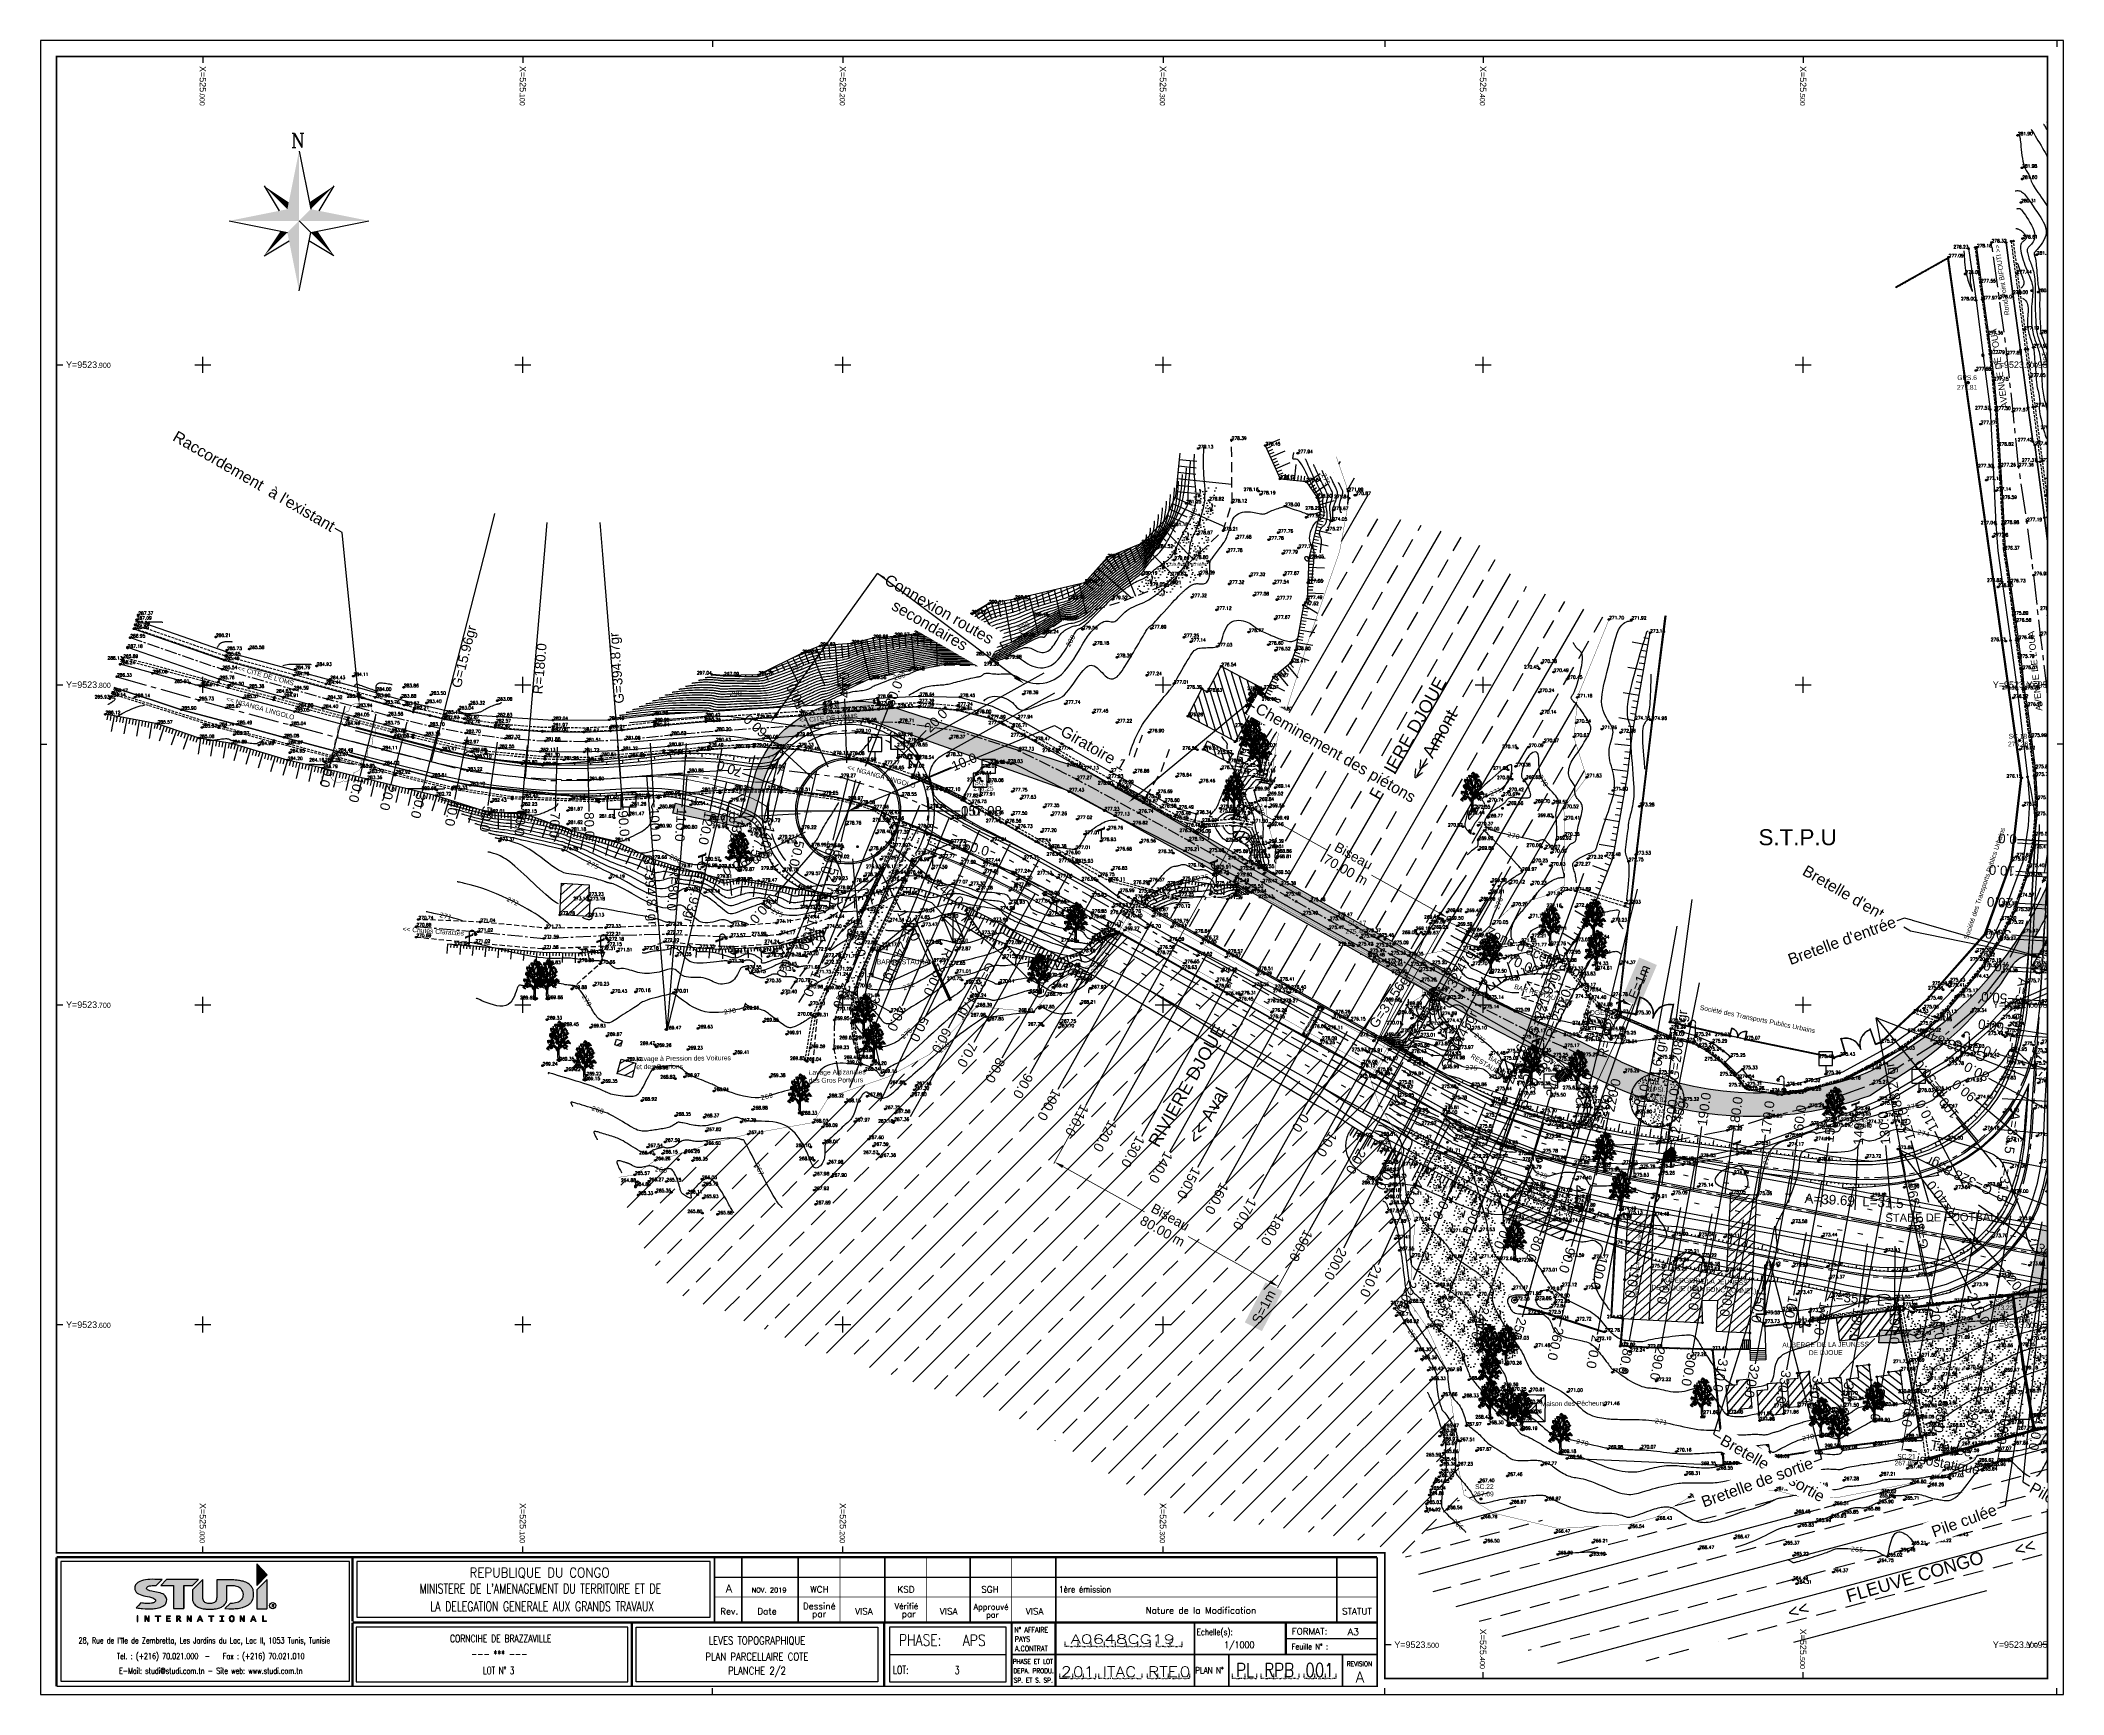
# Paper-space layout 'PLANCHE 2' of a CAD drawing. Header units: millimetres. Extents: x 0 to 632, y 0 to 517.
# The model-space entities are those that its viewports show. They can reach past a viewport. Long polylines and large blocks are cut down to what shows.
import ezdxf
from ezdxf import colors
from ezdxf.entities.mleader import LeaderData, LeaderLine
from ezdxf.enums import TextEntityAlignment as Align
from ezdxf.lldxf.tags import DXFTag
from ezdxf.math import Vec2, Vec3

# ---------------------------------------------------------------- set-up
doc = ezdxf.new("R2010")
doc.units = ezdxf.units.MM
doc.header["$PDMODE"] = 32
doc.header["$PDSIZE"] = 0.5
for name, pattern in [('ACAD_ISO12W100', [21, 12, -3, 0, -3, 0, -3]), ('AXES2', [28.575, 19.05, -3.175, 3.175, -3.175]), ('CACHE2', [4.7625, 3.175, -1.5875]), ('CACHEX2', [19.05, 12.7, -6.35]), ('T1', [13, 3, -10])]:
    doc.linetypes.add(name, pattern=pattern)
for name, color, linetype in [('Annotation', 7, 'Continuous'), ('Arbre', 34, 'ACAD_ISO12W100'), ('Axe_Piste', 3, 'AXES2'), ('Axe_Route_Existante', 1, 'AXES2'), ('Bas_Talus', 40, 'CACHE2'), ('Bati', 6, 'Continuous'), ('Bati_H', 1, 'Continuous'), ('Bord Fleuve', 4, 'ACAD_ISO12W100'), ('Bord_Route_Existante', 6, 'Continuous'), ('Borde_Piste', 7, 'CACHE2'), ('Calque1', 7, 'Continuous'), ('Caniveau', 5, 'CACHE2'), ('Carroyage(2)', 7, 'Continuous'), ('Cheminements piétons', 6, 'Continuous'), ('Cloture', 7, 'Continuous'), ('CN_01_00', 3, 'Continuous'), ('CN_02_00', 4, 'Continuous'), ('CN_05_00', 6, 'Continuous'), ('CN_10_00', 1, 'Continuous'), ('Cotation Courbes de niveau', 7, 'Continuous'), ('Cotations', 6, 'Continuous'), ('DESSIN_CARTOUCHE', 7, 'Continuous'), ('ETQ IMPAIR', 7, 'Continuous'), ('ETQ PAIR', 7, 'Continuous'), ('Haut_Talus', 30, 'Continuous'), ('Murs', 1, 'Continuous'), ('PONT', 7, 'Continuous'), ('Regard', 5, 'Continuous'), ('Route - Axe Route de la corniche 1 - Restitution en plan - Axe', 1, 'AXES2'), ('Route - Axe Route de la corniche 1 - Restitution en plan - GEM_Berme', 7, 'Continuous'), ('Route - Axe Route de la corniche 1 - Restitution en plan - GEM_Bretelle', 7, 'Continuous'), ('Route - Axe Route de la corniche 1 - Restitution en plan - Talus déblais', 1, 'Continuous'), ('Route - Axe Route de la corniche 1 - Restitution en plan - Talus remblais', 94, 'Continuous'), ('Route - Axe Route de la corniche 1 - Tabulations', 7, 'Continuous'), ('Route - Axe Route de la corniche 1 - Textes - Arcs', 5, 'Continuous'), ('Route - Axe Route de la corniche 1 - Textes - Tabulations', 5, 'Continuous'), ("Route - Bretelle d'entrée - Restitution en plan - Axe", 1, 'AXES2'), ("Route - Bretelle d'entrée - Restitution en plan - GEM_BDG", 7, 'Continuous'), ("Route - Bretelle d'entrée - Restitution en plan - GEM_Berme", 7, 'Continuous'), ("Route - Bretelle d'entrée - Restitution en plan - GEM_Bretelle", 7, 'Continuous'), ("Route - Bretelle d'entrée - Restitution en plan - Talus déblais", 1, 'Continuous'), ("Route - Bretelle d'entrée - Restitution en plan - Talus remblais", 94, 'Continuous'), ("Route - Bretelle d'entrée - Tabulations", 7, 'Continuous'), ("Route - Bretelle d'entrée - Textes - Arcs", 5, 'Continuous'), ("Route - Bretelle d'entrée - Textes - Clothoïdes", 5, 'Continuous'), ("Route - Bretelle d'entrée - Textes - Tabulations", 5, 'Continuous'), ('Route - Bretelle de sortie - Construction', 7, 'Continuous'), ('Route - Bretelle de sortie - Restitution en plan - Axe', 1, 'AXES2'), ('Route - Bretelle de sortie - Restitution en plan - GEM_BDG', 7, 'Continuous'), ('Route - Bretelle de sortie - Restitution en plan - GEM_Berme', 7, 'Continuous'), ('Route - Bretelle de sortie - Restitution en plan - GEM_Bretelle', 7, 'Continuous'), ('Route - Bretelle de sortie - Restitution en plan - GEM_Trottoir', 7, 'Continuous'), ('Route - Bretelle de sortie - Restitution en plan - Talus déblais', 1, 'Continuous'), ('Route - Bretelle de sortie - Restitution en plan - Talus remblais', 94, 'Continuous'), ('Route - Bretelle de sortie - Tabulations', 7, 'Continuous'), ('Route - Bretelle de sortie - Textes - Arcs', 7, 'Continuous'), ('Route - Bretelle de sortie - Textes - Clothoïdes', 7, 'Continuous'), ('Route - Bretelle de sortie - Textes - Tabulations', 7, 'Continuous'), ('Route - Giratoire 1+ - Restitution en plan - Axe', 1, 'AXES2'), ('Route - Giratoire 1+ - Restitution en plan - Centre_ilot centrale', 7, 'Continuous'), ('Route - Giratoire 1+ - Restitution en plan - GEM_ACC', 7, 'Continuous'), ('Route - Giratoire 1+ - Restitution en plan - GEM_Anneau', 7, 'Continuous'), ('Route - Giratoire 1+ - Restitution en plan - GEM_MRQ', 7, 'Continuous'), ('Route - Giratoire 1+ - Restitution en plan - Talus déblais', 1, 'Continuous'), ('Route - Giratoire 1+ - Restitution en plan - Talus remblais', 94, 'Continuous'), ('Route - Giratoire 1+ - Tabulations', 7, 'Continuous'), ('Route - Giratoire 1+ - Textes - Arcs', 7, 'Continuous'), ('Route - Giratoire 1+ - Textes - Tabulations', 7, 'Continuous'), ('Route - Route de la corniche de Brazzaville - Restitution en plan - Axe', 1, 'AXES2'), ('Route - Route de la corniche de Brazzaville - Restitution en plan - GEM_1_2TPC', 7, 'Continuous'), ('Route - Route de la corniche de Brazzaville - Restitution en plan - GEM_Berme', 7, 'Continuous'), ('Route - Route de la corniche de Brazzaville - Restitution en plan - GEM_Bretelle', 7, 'Continuous'), ('Route - Route de la corniche de Brazzaville - Restitution en plan - GEM_PAS SERV', 7, 'Continuous'), ('Route - Route de la corniche de Brazzaville - Restitution en plan - GEM_Trottoir', 7, 'Continuous'), ('Route - Route de la corniche de Brazzaville - Restitution en plan - GEM_VOIE 1', 7, 'Continuous'), ('Route - Route de la corniche de Brazzaville - Restitution en plan - GEM_VOIE 2', 7, 'Continuous'), ('Route - Route de la corniche de Brazzaville - Restitution en plan - GEM_Zébra', 1, 'Continuous'), ('Route - Route de la corniche de Brazzaville - Restitution en plan - Talus déblais', 1, 'Continuous'), ('Route - Route de la corniche de Brazzaville - Restitution en plan - Talus remblais', 94, 'Continuous'), ('Route - Route de la corniche de Brazzaville - Tabulations', 7, 'Continuous'), ('Route - Route de la corniche de Brazzaville - Textes - Arcs', 1, 'Continuous'), ('Route - Route de la corniche de Brazzaville - Textes - Tabulations', 1, 'Continuous'), ('Routes secondaires', 7, 'Continuous'), ('Réseau_Electrique', 1, 'CACHE2'), ('Signalisation', 7, 'Continuous'), ('Talus', 2, 'Continuous'), ('TopoAlt', 3, 'Continuous'), ('TopoAlt polygo', 7, 'Continuous'), ('TOPOJIS', 7, 'Continuous'), ('TOPOJIS polygo', 1, 'Continuous'), ('TopoMat polygo', 1, 'Continuous'), ('Toponomie', 7, 'CACHE2'), ('Végétation_Plantation', 70, 'Continuous')]:
    doc.layers.add(name, color=color, linetype=linetype)
doc.layers.add('Bord_Route_Existante_POLY3D', color=6, linetype='Continuous', plot=False)
doc.layers.add('Giratoire - Nouveau Giratoire1 - Marquages', color=176, linetype='Continuous', lineweight=0)
doc.layers.add('Trottoir', color=7, linetype='Continuous', true_color=0xff6666)
doc.styles.add('Affichages route', font='arial.ttf', dxfattribs={"height": 0.5})
doc.styles.add('Arial 1.0', font='arial.ttf', dxfattribs={"width": 0.99, "height": 1})
doc.styles.add('CARTOCHE-ROMANS', font='romans__.ttf')
doc.styles.add('CARTOUCHE-ROMANS', font='romans', dxfattribs={"height": 0.02})
doc.styles.add('CARTOUCHE-ROMANT', font='romant', dxfattribs={"height": 0.0003})
doc.styles.add('CARTOUCHE-SWIS721', font='swissbo.ttf', dxfattribs={"width": 2, "oblique": 21, "height": 15})
doc.styles.add('Cotation', font='arial.ttf')
doc.styles.add('ROMANS', font='ROMANC')
doc.styles.add('Simplex 1.0', font='Simplex.shx', dxfattribs={"width": 0.99, "height": 1})
doc.styles.get("Standard").update_dxf_attribs({"font": 'arial.ttf'})
doc.styles.add('Verdana 1.0', font='verdana.ttf', dxfattribs={"width": 0.99, "height": 1})
doc.linetypes.add('LIMITE1', pattern='A,6.35,-2.54,[133,ltypeshp.shx,S=2.54,R=0,X=-2.54,Y=0],-2.54,25.4', length=36.83)
tags = doc.linetypes.add('SH_T2P', pattern=[1, 0.5, -0.5]).pattern_tags.tags
tags[6:7] = [DXFTag(74, 4), DXFTag(75, 0), DXFTag(340, '0'), DXFTag(46, 0.0), DXFTag(50, 0.0), DXFTag(44, 0.0), DXFTag(45, 0.0)]
tags[4:5] = [DXFTag(74, 4), DXFTag(75, 0), DXFTag(340, '0'), DXFTag(46, 0.0), DXFTag(50, 0.0), DXFTag(44, 0.0), DXFTag(45, 0.0)]
doc.dimstyles.new('BRAZZAVILLE', dxfattribs={"dimtxt": 0.15, "dimasz": 0.2, "dimexe": 0.5, "dimexo": 0.5, "dimgap": 0.5, "dimtad": 0, "dimzin": 0, "dimdsep": 46, "dimtxsty": 'Cotation', "dimsah": 1, "dimcen": 0.1, "dimse1": 1, "dimse2": 1, "dimclrd": 1, "dimclre": 256, "dimclrt": 1, "dimaunit": 2, "dimazin": 0, "dimtfac": 1, "dimtdec": 4, "dimtofl": 0, "dimtmove": 0, "dimatfit": 1, "dimfxl": 1, "dimtolj": 1, "dimtzin": 0, "dimlwd": 0, "dimlwe": 0, "dimarcsym": 0})
pattern_1 = [(45, (0, 0), (-0.1767766952966, 0.1767766952966), [])]
pattern_2 = [(124.29004622, (1.014315, 0.277555), (-15.293218087377, 22.30173716473923), [0.0905085, -31.69392165]), (176.565051177, (0.2734, 1.4903), (-1.448888739435, -0.388228567652), [0.094695, -4.64872149026]), (121.927513064, (0.17885, 1.496014), (-10.8425263371845, 17.28263934204195), [0.10269, -35.95975584045]), (126.250505507, (0.631744, 0.169275), (-4.8389203171242, 6.4679865618761), [0.1297425, -28.8400693737]), (43.4429286244, (0.21172, 0.96068), (13.6084047277852, 12.96384668075138), [0.11664, -40.82539219185]), (98.6598082541, (0.22912, 0.84592), (-0.3882285676543, 1.448888739434), [0.11607, -13.4670077072]), (43.0724869359, (0.83904, 1.70824), (16.1179536390994, 15.18919255559585), [0.0726255, -25.4273745]), (84.4439547804, (1.2538, 0.40807), (0.2842030364745, 4.7348947859612), [0.07305, -12.74295561798]), (137.905242923, (1.256676, 0.479656), (-4.0624631818282, 3.57020908299136), [0.086475, -30.28621009695]), (150, (1.2926, 0.6264), (-1.44888873943, -0.38822856765), [0.0544155, -2.06690484356]), (171.250505507, (1.131025, 1.543215), (-25.89981980446587, 3.93056409362894), [0.116805, -40.85269585125]), (60, (0.9734, 1.4876), (-0.38822856765, 1.44888873943), [0.084633, -2.03668734356]), (63.3664606634, (1.04099, 1.2846), (7.0363926348268, 14.3087098890701), [0.05142, -18.0109718682]), (49.6951535312, (1.11781, 1.03094), (11.7712874207194, 14.02450685250895), [0.067575, -23.6495074512]), (143.290163192, (0.422714, 1.609965), (-7.7366977959753, 5.69152942658283), [0.06918, -36.2419753107]), (87.2553283749, (0.785944, 0.848996), (1.60119268767716, 34.5931522410971), [0.11217, -39.2610442452]), (130.346175942, (0.79134, 0.96101), (-2.2253458747472, 2.50954891121583), [0.08988, -31.4458140624]), (130.016893478, (1.06139, 0.69732), (-2.2253458747352, 2.5095489112154), [0.13194, -24.6974780358]), (56.1859251657, (1.03597, 0.65945), (1.060660171784, 1.837117307093), [0.045405, -15.89981371905]), (78.434948823, (1.0232, 0.49226), (-0.388228567653, 1.448888739434), [0.0286695, -3.32543246625]), (146.185925166, (0.63713, 0.44636), (-1.8371173070985, 1.0606601717743), [0.090855, -15.85436371905]), (174.44395478, (0.67993, 0.61705), (-4.7348947859592, 0.2842030365075), [0.073053, -12.74295261798]), (34.7988763545, (0.392334, 0.69927), (14.38486186310108, 10.06606920187948), [0.050085, -39.8059057668]), (131.565051177, (0.5082, 1.0268), (-1.837117307086, 1.060660171782), [0.0286695, -3.32543246625]), (60, (0.6443, 1.196), (-0.38822856765, 1.44888873943), [0.0362775, -2.08504284356]), (71.309932474, (0.8487, 1.12684), (0.672431604126, 3.28600604652), [0.0308685, -5.3774584132]), (146.185925166, (0.60991, 1.45669), (-1.8371173070985, 1.0606601717743), [0.045465, -15.89975371905]), (15, (0.216, 1.2225), (-0.38822856765, 1.44888873943), [0.075, -1.425]), (161.309932474, (0.03296, 0.1739), (-3.28600604652, 0.672431604126), [0.092355, -5.3159719132]), (158.130102354, (-0.01632, 0.7048), (-5.123123353604, 1.73309177592), [0.106836, -7.393164]), (51.3843518158, (-0.178414, 0.66585), (4.63086925477394, 5.8995804889095), [0.1008255, -35.3004456636]), (151.73570459, (-0.18076, 0.988105), (-29.0056483458238, 15.52167400838734), [0.099864, -34.91798859]), (40.7099537808, (-0.21255, 1.33803), (2.5095489112126, 2.2253458747396), [0.13764, -44.81233219125]), (142.405356631, (0.18647, 0.29455), (-19.53585877371486, 14.9532679362278), [0.0915, -32.0099018385]), (60, (0.2564, 0.0833), (-0.38822856765, 1.44888873943), [0.0423165, -2.07900384355]), (168.434948823, (0.15775, 0.6497), (-1.448888739433, -0.388228567656), [0.0381525, -3.31594946625]), (182.471192291, (0.30467, 0.29967), (-7.632672264823, -0.492254098855), [0.11832, -13.71099668593]), (60, (0.0374, 1.0194), (-0.38822856765, 1.44888873943), [0.1060665, -2.01525384356])]
pattern_3 = [(312, (0.25, 0), (2.9344428012, 0.62373507155), [0, -1.875]), (67, (-0.125, 0.2165), (-2.9776384537, -0.36560803074), [0, -3.125]), (153, (-0.125, 0.2165), (0.15700786934, -2.99588860306), [0, -2.5]), (180, (-0.125, -0.2165), (1.5, -2.59807621), [0, -2.5]), (74, (-1, 0), (-2.9108871775, -0.7257656872), [0, -2.5]), (286, (-1, 0), (2.9108871775, -0.7257656872), [0, -2.5]), (52, (0.5, -0.866), (-2.97080420516, 0.41751930205), [0, -3.125]), (300, (0.5, 0.866), (2.9999999988, -7e-10), [0, -2.5]), (175, (0.5, 0.866), (1.26785478534, -2.71892335976), [0, -2.5]), (114, (0.125, 0.6495), (-2.9835656849, 0.31358539035), [0, -1.25]), (248, (0.125, -0.6495), (1.8469844247, -2.3640322603), [0, -1.55])]
pattern_4 = [(74.475889, (0, 0), (-3.750000001, 13.500000005), [2.25, -11.761156275]), (74.475889, (3.75, 4.5), (-3.750000001, 13.500000005), [2.25, -11.761156275]), (74.475889, (7.5, 9), (-3.750000001, 13.500000005), [2.25, -11.761156275]), (105.524111, (0, 0), (-7.500000003, 4e-10), [1.5, -12.511156275]), (105.524111, (3.75, 4.5), (-7.500000003, 4e-10), [1.5, -12.511156275]), (105.524111, (7.5, 9), (-7.500000003, 4e-10), [1.5, -12.511156275]), (0, (0.453, 0.484), (3.75, 4.5), [0, -7.5]), (0, (1.468, 1.072), (3.75, 4.5), [0, -7.5]), (0, (1.1713, 1.8804), (3.75, 4.5), [0, -7.5]), (0, (2.327, 1.9907), (3.75, 4.5), [0, -7.5]), (0, (1.64, 3.7912), (3.75, 4.5), [0, -7.5]), (0, (0.3684, 2.1545), (3.75, 4.5), [0, -7.5]), (0, (0.281, 2.4684), (3.75, 4.5), [0, -7.5]), (0, (0.0314, 3.7912), (3.75, 4.5), [0, -7.5]), (0, (-0.7807, 0.2634), (3.75, 4.5), [0, -7.5]), (0, (-0.8588, 0.9984), (3.75, 4.5), [0, -7.5]), (0, (-1.468, 0.19), (3.75, 4.5), [0, -7.5]), (0, (-1.624, 1.2924), (3.75, 4.5), [0, -7.5]), (0, (-1.1242, 1.9905), (3.75, 4.5), [0, -7.5]), (0, (-1.3274, 2.6888), (3.75, 4.5), [0, -7.5]), (0, (-1.9207, 3.5707), (3.75, 4.5), [0, -7.5]), (0, (-0.406, 2.9085), (3.75, 4.5), [0, -7.5]), (0, (-2.53, 2.064), (3.75, 4.5), [0, -7.5]), (0, (-2.7485, 0.6675), (3.75, 4.5), [0, -7.5]), (0, (-1.1235, -0.4347), (3.75, 4.5), [0, -7.5]), (0, (-0.156, -0.7287), (3.75, 4.5), [0, -7.5]), (0, (-0.812, -1.537), (3.75, 4.5), [0, -7.5]), (0, (1.5774, -1.4635), (3.75, 4.5), [0, -7.5]), (0, (0.5466, -0.3245), (3.75, 4.5), [0, -7.5]), (0, (1.468, -0.104), (3.75, 4.5), [0, -7.5])]

# ---------------------------------------------------------------- blocks, each defined once
blk = doc.blocks.new('A$C133F58B3')
at = {"layer": 'DESSIN_CARTOUCHE'}
h = blk.add_hatch(color=182, dxfattribs=at)
h.paths.add_polyline_path([(4.65, 4.63), (4.44, 4.73), (4.2, 4.81), (3.91, 4.88), (3.6, 4.95), (3.33, 5), (3.05, 5.05), (2.82, 5.1), (2.51, 5.17), (2.3, 5.25), (2.12, 5.34, -0.568316), (2.08, 5.82), (2.16, 5.88), (2.28, 5.93), (2.45, 5.97), (2.67, 6.01), (2.86, 6.03), (3.03, 6.04), (3.22, 6.04), (3.4, 6.03), (3.54, 6.04), (4.54, 7.04), (3.8, 7.07), (3.32, 7.07), (2.92, 7.08), (2.52, 7.07), (2.14, 7.04), (1.75, 6.99), (1.42, 6.92), (1.08, 6.82), (0.83, 6.71), (0.62, 6.6), (0.49, 6.52), (0.33, 6.38), (0.2, 6.25), (0.13, 6.13), (0.07, 6), (0.02, 5.85), (0, 5.74), (0, 5.56), (0.02, 5.39), (0.06, 5.24), (0.14, 5.05), (0.22, 4.94), (0.38, 4.78), (0.59, 4.64), (0.87, 4.52), (1.15, 4.43), (1.5, 4.34), (1.79, 4.27), (2.08, 4.22), (2.42, 4.14), (2.76, 4.05), (3.02, 3.97), (3.18, 3.89), (3.33, 3.78), (3.39, 3.72), (3.43, 3.63), (3.44, 3.55), (3.43, 3.45), (3.41, 3.36), (3.35, 3.3), (3.29, 3.26), (3.2, 3.2), (3.12, 3.17), (3.02, 3.13), (2.88, 3.09), (2.77, 3.08), (2.48, 3.05), (2.27, 3.05), (1.93, 3.06), (1.66, 3.07), (1.45, 3.09), (1.25, 3.11), (1.01, 3.16), (0.6, 2.73), (0.2, 2.33), (0.53, 2.29), (0.76, 2.26), (1.04, 2.23), (1.29, 2.2), (1.71, 2.15), (2.02, 2.15), (2.38, 2.14), (2.66, 2.15), (3.03, 2.18), (3.27, 2.19), (3.46, 2.22), (3.7, 2.26), (3.94, 2.31), (4.21, 2.39), (4.44, 2.49), (4.65, 2.58), (4.82, 2.7), (4.97, 2.82), (5.08, 2.94), (5.16, 3.06, 0.340882), (5.04, 4.34), (4.92, 4.45), (4.82, 4.53)])
h.paths.add_polyline_path([(8.14, 6.04), (9.59, 6.04), (10.58, 7.03), (5.29, 7.03), (4.3, 6.04), (6.41, 6.04), (6.41, 2.19), (8.14, 2.19)])
h.paths.add_polyline_path([(11.3, 4.07), (11.3, 7.02), (9.6, 5.32), (9.6, 3.67), (9.62, 3.57), (9.65, 3.46), (9.7, 3.33), (9.76, 3.18), (9.83, 3.05), (9.93, 2.91), (10.04, 2.79), (10.19, 2.66), (10.36, 2.54), (10.52, 2.45, 0.052524), (10.8, 2.33), (10.97, 2.27), (11.17, 2.22), (11.38, 2.18, 0.042782), (12, 2.11, 0.032825), (12.93, 2.11, 0.042782), (13.56, 2.18), (13.76, 2.22), (13.96, 2.27), (14.14, 2.33, 0.052524), (14.42, 2.45), (14.57, 2.54), (14.75, 2.66), (14.9, 2.79), (15, 2.91), (15.1, 3.05), (15.17, 3.18), (15.24, 3.33), (15.29, 3.46), (15.32, 3.57), (15.33, 3.67), (15.33, 6.06), (16.01, 6.06, -0.036535), (16.53, 6.02), (16.71, 5.99, -0.135938), (17.56, 5.63, -0.079456), (17.73, 5.43, -0.131215), (18.02, 4.57, -0.17876), (17.76, 3.71, -0.153039), (17.05, 3.21, -0.091079), (15.97, 3.07), (15.88, 3.07), (14.98, 2.19), (15.68, 2.16, 0.003038), (16.48, 2.18, 0.013568), (16.99, 2.21, 0.033105), (17.44, 2.28, 0.003778), (17.91, 2.39, 0.050731), (18.5, 2.59, 0.038967), (18.94, 2.84, 0.053321), (19.15, 3.01, 0.030742), (19.44, 3.35, 0.056974), (19.64, 3.7, 0.078728), (19.76, 4.14, 0.018263), (19.78, 4.52, 0.07645), (19.68, 5.37, 0.05999), (19.58, 5.59, 0.014377), (19.42, 5.87, 0.058732), (19.21, 6.12, 0.048826), (18.89, 6.37, 0.043492), (18.47, 6.58, 0.029946), (18.02, 6.74, 0.01415), (17.66, 6.83, 0.024873), (17.25, 6.9, 0.000838), (16.87, 6.94, 0.028398), (16.14, 6.99), (13.64, 6.99), (13.64, 4.07, -0.154916), (13.43, 3.4, -0.085316), (13.26, 3.24, -0.158997), (12.57, 3.02, -0.006438), (12.36, 3.02, -0.158997), (11.67, 3.24, -0.085316), (11.51, 3.4, -0.154916)])
h.paths.add_polyline_path([(22.03, 7.03), (20.31, 5.31), (20.31, 2.18), (22.01, 2.18), (22.03, 2.19)])
for color, points in [(1, [(22.03, 7.83), (20.3, 9.63), (20.3, 6.03)]), (180, [(0.51, 1), (0.36, 1), (0.36, 0.02), (0.51, 0.02)])]:
    blk.add_hatch(color=color, dxfattribs=at).paths.add_polyline_path(points)
h = blk.add_hatch(color=180, dxfattribs=at)
h.paths.add_polyline_path([(1.79, 0.74), (1.79, 0.74), (1.81, 1), (1.67, 1), (1.67, 0.02), (1.79, 0.02)])
h.paths.add_polyline_path([(1.81, 1), (1.79, 0.74), (2.24, 0.02), (2.25, 0.29)])
h.paths.add_polyline_path([(2.38, 1), (2.25, 1), (2.25, 0.29), (2.25, 0.29), (2.24, 0.02), (2.38, 0.02)])
h = blk.add_hatch(color=180, dxfattribs=at)
h.paths.add_polyline_path([(3.94, 0.88), (4.31, 0.88), (4.31, 1), (3.41, 1), (3.41, 0.88), (3.79, 0.88), (3.79, 0.02), (3.94, 0.02)])
h.paths.add_polyline_path([(5.84, 0.59), (5.41, 0.59), (5.41, 0.88), (5.92, 0.88), (5.92, 1), (5.26, 1), (5.26, 0.02), (5.95, 0.02), (5.95, 0.14), (5.41, 0.14), (5.41, 0.48), (5.84, 0.48)])
h.paths.add_polyline_path([(7.46, 0.52), (7.09, 0.54), (7.09, 0.88), (7.18, 0.88), (7.55, 0.9), (7.5, 0.94), (7.45, 0.97), (7.41, 0.98), (7.36, 0.99), (7.29, 0.99), (7.21, 1), (6.94, 1), (6.94, 0.02), (7.09, 0.02), (7.09, 0.43), (7.23, 0.43), (7.38, 0.47), (7.4, 0.48)])
h.paths.add_polyline_path([(7.38, 0.47), (7.23, 0.43), (7.53, 0.02), (7.71, 0.02)])
h.paths.add_polyline_path([(7.58, 0.7), (7.59, 0.76), (7.59, 0.8), (7.57, 0.85), (7.55, 0.9), (7.18, 0.88), (7.21, 0.88), (7.28, 0.88), (7.34, 0.87), (7.38, 0.85), (7.39, 0.85), (7.42, 0.8), (7.43, 0.74), (7.43, 0.69), (7.4, 0.64), (7.36, 0.59), (7.35, 0.58), (7.3, 0.56), (7.24, 0.55), (7.17, 0.54), (7.09, 0.54), (7.46, 0.52), (7.51, 0.55), (7.54, 0.59), (7.57, 0.64)])
h = blk.add_hatch(color=180, dxfattribs=at)
h.paths.add_polyline_path([(8.82, 0.74), (8.82, 0.74), (8.84, 1), (8.7, 1), (8.7, 0.02), (8.82, 0.02)])
h.paths.add_polyline_path([(8.84, 1), (8.82, 0.74), (9.27, 0.02), (9.28, 0.29)])
h.paths.add_polyline_path([(9.41, 1), (9.28, 1), (9.28, 0.29), (9.28, 0.29), (9.27, 0.02), (9.41, 0.02)])
h = blk.add_hatch(color=180, dxfattribs=at)
h.paths.add_polyline_path([(12.8, 0.88), (13.18, 0.88), (13.18, 1), (12.28, 1), (12.28, 0.88), (12.65, 0.88), (12.65, 0.02), (12.8, 0.02)])
h.paths.add_polyline_path([(10.93, 1), (10.84, 0.84), (11.02, 0.38), (10.67, 0.38), (11.06, 0.27), (11.16, 0.02), (11.31, 0.02)])
h.paths.add_polyline_path([(10.67, 0.38), (10.84, 0.84), (10.93, 1), (10.78, 1), (10.4, 0.02), (10.53, 0.02), (10.62, 0.27), (11.06, 0.27)])
h = blk.add_hatch(color=180, dxfattribs=at)
h.paths.add_polyline_path([(14.58, 0.88), (14.84, 0.88), (14.84, 1), (14.17, 1), (14.17, 0.88), (14.43, 0.88), (14.43, 0.14), (14.17, 0.14), (14.17, 0.02), (14.84, 0.02), (14.84, 0.14), (14.58, 0.14)])
h.paths.add_polyline_path([(15.96, 0.22), (15.96, 0.22), (15.93, 0.26), (15.91, 0.31), (15.9, 0.37), (15.89, 0.44), (15.89, 0.51), (15.89, 0.58), (15.9, 0.65), (15.91, 0.71), (15.93, 0.76), (15.96, 0.8), (15.99, 0.85), (16.04, 0.88), (16.09, 0.9), (16.15, 0.91), (16.42, 0.92), (16.38, 0.95), (16.33, 0.98), (16.28, 1), (16.22, 1.02), (16.15, 1.02), (16.1, 1.02), (16.04, 1.01), (15.98, 0.99), (15.93, 0.96), (15.89, 0.93), (15.85, 0.88), (15.83, 0.86), (15.8, 0.81), (15.77, 0.76), (15.75, 0.7), (15.74, 0.64), (15.73, 0.58), (15.73, 0.51), (15.73, 0.47), (15.74, 0.4), (15.75, 0.34), (15.76, 0.28), (15.79, 0.23), (15.81, 0.18), (15.85, 0.14), (15.88, 0.1), (16.15, 0.11), (16.1, 0.12), (16.04, 0.14), (16, 0.17)])
h.paths.add_polyline_path([(16.46, 0.14), (16.48, 0.16), (16.51, 0.21), (16.53, 0.26), (16.55, 0.32), (16.56, 0.38), (16.57, 0.44), (16.57, 0.51), (16.57, 0.55), (16.57, 0.62), (16.56, 0.68), (16.54, 0.73), (16.52, 0.79), (16.49, 0.84), (16.46, 0.88), (16.42, 0.92), (16.15, 0.91), (16.21, 0.9), (16.26, 0.88), (16.31, 0.85), (16.35, 0.8), (16.35, 0.8), (16.37, 0.76), (16.39, 0.71), (16.4, 0.65), (16.41, 0.58), (16.41, 0.51), (16.41, 0.44), (16.4, 0.37), (16.39, 0.31), (16.37, 0.26), (16.35, 0.22), (16.31, 0.17), (16.27, 0.14), (16.21, 0.12), (16.15, 0.11), (15.88, 0.1), (15.92, 0.06), (15.98, 0.04), (16.03, 0.02), (16.09, 0), (16.15, 0), (16.21, 0), (16.27, 0.01), (16.32, 0.03), (16.37, 0.06), (16.42, 0.09)])
h.paths.add_polyline_path([(17.67, 1), (17.52, 1), (17.52, 0.02), (17.65, 0.02), (17.65, 0.74), (17.65, 0.74)])
h.paths.add_polyline_path([(17.67, 1), (17.65, 0.74), (18.1, 0.02), (18.11, 0.29)])
h.paths.add_polyline_path([(18.24, 1), (18.11, 1), (18.11, 0.29), (18.11, 0.29), (18.1, 0.02), (18.24, 0.02)])
h.paths.add_polyline_path([(19.73, 0.84), (19.82, 1), (19.67, 1), (19.29, 0.02), (19.42, 0.02), (19.51, 0.27), (19.95, 0.27), (19.56, 0.38)])
h.paths.add_polyline_path([(19.82, 1), (19.73, 0.84), (19.91, 0.38), (19.56, 0.38), (19.95, 0.27), (20.05, 0.02), (20.2, 0.02)])
h.paths.add_polyline_path([(21.42, 1), (21.28, 1), (21.28, 0.02), (21.95, 0.02), (21.95, 0.14), (21.42, 0.14)])
at = {"layer": 'DESSIN_CARTOUCHE', "color": 1}
blk.add_line((22.03, 7.83), (20.3, 6.03), dxfattribs=at)
at = {"layer": 'DESSIN_CARTOUCHE', "color": 182}
blk.add_line((8.14, 6.04), (8.14, 2.19), dxfattribs=at)
at = {"layer": 'DESSIN_CARTOUCHE', "color": 180}
for p, q in [((0.36, 1, 0), (0.36, 0.02, 0)), ((0.51, 1, 0), (0.36, 1, 0)), ((0.36, 0.02, 0), (0.51, 0.02, 0)), ((0.51, 0.02, 0), (0.51, 1, 0))]:
    blk.add_line(p, q, dxfattribs=at)
at = {"layer": 'DESSIN_CARTOUCHE', "color": 182}
for points in [[(4.54, 7.04), (3.8, 7.07), (3.32, 7.07), (2.92, 7.08), (2.52, 7.07), (2.14, 7.04), (1.75, 6.99), (1.42, 6.92), (1.08, 6.82), (0.83, 6.71), (0.62, 6.6), (0.49, 6.52), (0.33, 6.38), (0.2, 6.25), (0.13, 6.13), (0.07, 6), (0.02, 5.85), (0, 5.74), (0, 5.56), (0.02, 5.39), (0.06, 5.24), (0.14, 5.05), (0.22, 4.94), (0.38, 4.78), (0.59, 4.64), (0.87, 4.52), (1.15, 4.43), (1.5, 4.34), (1.79, 4.27), (2.08, 4.22), (2.42, 4.14), (2.76, 4.05), (3.02, 3.97), (3.18, 3.89), (3.33, 3.78), (3.39, 3.72), (3.43, 3.63), (3.44, 3.55), (3.43, 3.45), (3.41, 3.36), (3.35, 3.3), (3.29, 3.26), (3.2, 3.2), (3.12, 3.17), (3.02, 3.13), (2.88, 3.09), (2.77, 3.08), (2.48, 3.05), (2.27, 3.05), (1.93, 3.06), (1.66, 3.07), (1.45, 3.09), (1.25, 3.11), (1.01, 3.16), (0.6, 2.73), (0.2, 2.33), (0.53, 2.29), (0.76, 2.26), (1.04, 2.23), (1.29, 2.2), (1.71, 2.15), (2.02, 2.15), (2.38, 2.14), (2.66, 2.15), (3.03, 2.18), (3.27, 2.19), (3.46, 2.22), (3.7, 2.26), (3.94, 2.31), (4.21, 2.39), (4.44, 2.49), (4.65, 2.58), (4.82, 2.7), (4.97, 2.82), (5.08, 2.94), (5.16, 3.06, 0.340882), (5.04, 4.34), (4.92, 4.45), (4.82, 4.53), (4.65, 4.63), (4.44, 4.73), (4.2, 4.81), (3.91, 4.88), (3.6, 4.95), (3.33, 5), (3.05, 5.05), (2.82, 5.1), (2.51, 5.17), (2.3, 5.25), (2.12, 5.34, -0.568316), (2.08, 5.82), (2.16, 5.88), (2.28, 5.93), (2.45, 5.97), (2.67, 6.01), (2.86, 6.03), (3.03, 6.04), (3.22, 6.04), (3.4, 6.03), (3.54, 6.04)], [(15, 2.91), (15.1, 3.05), (15.17, 3.18), (15.24, 3.33), (15.29, 3.46), (15.32, 3.57), (15.33, 3.67), (15.33, 6.06), (16.01, 6.06, -0.036535), (16.53, 6.02), (16.71, 5.99, -0.135938), (17.56, 5.63, -0.079456), (17.73, 5.43, -0.131215), (18.02, 4.57, -0.17876), (17.76, 3.71, -0.153039), (17.05, 3.21, -0.091079), (15.97, 3.07), (15.88, 3.07), (14.98, 2.19), (15.68, 2.16, 0.003038), (16.48, 2.18, 0.013568), (16.99, 2.21, 0.033105), (17.44, 2.28, 0.003778), (17.91, 2.39, 0.050731), (18.5, 2.59, 0.038967), (18.94, 2.84, 0.053321), (19.15, 3.01, 0.030742), (19.44, 3.35, 0.056974), (19.64, 3.7, 0.078728), (19.76, 4.14, 0.018263), (19.78, 4.52, 0.07645), (19.68, 5.37, 0.05999), (19.58, 5.59, 0.014377), (19.42, 5.87, 0.058732), (19.21, 6.12, 0.048826), (18.89, 6.37, 0.043492), (18.47, 6.58, 0.029946), (18.02, 6.74, 0.01415), (17.66, 6.83, 0.024873), (17.25, 6.9, 0.000838), (16.87, 6.94, 0.028398), (16.14, 6.99), (13.64, 6.99), (13.64, 4.07, -0.154916), (13.43, 3.4, -0.085316), (13.26, 3.24, -0.158997), (12.57, 3.02, -0.006438), (12.36, 3.02, -0.158997), (11.67, 3.24, -0.085316), (11.51, 3.4, -0.154916), (11.3, 4.07), (11.3, 7.02), (9.6, 5.32), (9.6, 3.67), (9.62, 3.57), (9.65, 3.46), (9.7, 3.33), (9.76, 3.18), (9.83, 3.05), (9.93, 2.91), (10.04, 2.79), (10.19, 2.66), (10.36, 2.54), (10.52, 2.45, 0.052524), (10.8, 2.33), (10.97, 2.27), (11.17, 2.22), (11.38, 2.18, 0.042782), (12, 2.11, 0.032825), (12.93, 2.11, 0.042782), (13.56, 2.18), (13.76, 2.22), (13.96, 2.27), (14.14, 2.33, 0.052524), (14.42, 2.45), (14.57, 2.54), (14.75, 2.66), (14.9, 2.79)]]:
    blk.add_lwpolyline(points, format="xyb", close=True, dxfattribs=at)
for points in [[(8.14, 6.04), (9.59, 6.04), (10.58, 7.03), (5.29, 7.03), (4.3, 6.04), (6.41, 6.04), (6.41, 2.19), (8.14, 2.19)], [(22.03, 7.03), (20.31, 5.31), (20.31, 2.18), (22.01, 2.18), (22.03, 2.19)]]:
    blk.add_lwpolyline(points, close=True, dxfattribs=at)
at = {"layer": 'DESSIN_CARTOUCHE', "color": 1}
blk.add_lwpolyline([(20.3, 9.63), (20.3, 6.03), (22.03, 7.83)], close=True, dxfattribs=at)
at = {"layer": 'DESSIN_CARTOUCHE', "color": 182}
blk.add_lwpolyline([(20.31, 2.18), (22.01, 2.18), (22.03, 2.19), (22.03, 7.03)], dxfattribs=at)
at = {"layer": 'DESSIN_CARTOUCHE', "color": 180, "lineweight": 0, "elevation": 0}
for points in [[(1.81, 1), (1.67, 1), (1.67, 0.02), (1.79, 0.02), (1.79, 0.74), (1.79, 0.74), (1.81, 1)], [(1.81, 1), (1.79, 0.74), (2.24, 0.02), (2.25, 0.29), (1.81, 1)], [(2.38, 1), (2.25, 1), (2.25, 0.29), (2.25, 0.29), (2.24, 0.02), (2.38, 0.02), (2.38, 1)], [(4.31, 1), (3.41, 1), (3.41, 0.88), (3.79, 0.88), (3.79, 0.02), (3.94, 0.02), (3.94, 0.88), (4.31, 0.88), (4.31, 1)], [(5.92, 1), (5.26, 1), (5.26, 0.02), (5.95, 0.02), (5.95, 0.14), (5.41, 0.14), (5.41, 0.48), (5.84, 0.48), (5.84, 0.59), (5.41, 0.59), (5.41, 0.88), (5.92, 0.88), (5.92, 1)], [(7.21, 1), (6.94, 1), (6.94, 0.02), (7.09, 0.02), (7.09, 0.43), (7.23, 0.43), (7.38, 0.47), (7.4, 0.48), (7.46, 0.52), (7.09, 0.54), (7.09, 0.88), (7.18, 0.88), (7.55, 0.9), (7.5, 0.94), (7.45, 0.97), (7.41, 0.98), (7.36, 0.99), (7.29, 0.99), (7.21, 1)], [(7.55, 0.9), (7.18, 0.88), (7.21, 0.88), (7.28, 0.88), (7.34, 0.87), (7.38, 0.85), (7.39, 0.85), (7.42, 0.8), (7.43, 0.74), (7.43, 0.69), (7.4, 0.64), (7.36, 0.59), (7.35, 0.58), (7.3, 0.56), (7.24, 0.55), (7.17, 0.54), (7.09, 0.54), (7.46, 0.52), (7.51, 0.55), (7.54, 0.59), (7.57, 0.64), (7.58, 0.7), (7.59, 0.76), (7.59, 0.8), (7.57, 0.85), (7.55, 0.9)], [(7.38, 0.47), (7.23, 0.43), (7.53, 0.02), (7.71, 0.02), (7.38, 0.47)], [(8.84, 1), (8.7, 1), (8.7, 0.02), (8.82, 0.02), (8.82, 0.74), (8.82, 0.74), (8.84, 1)], [(8.84, 1), (8.82, 0.74), (9.27, 0.02), (9.28, 0.29), (8.84, 1)], [(9.41, 1), (9.28, 1), (9.28, 0.29), (9.28, 0.29), (9.27, 0.02), (9.41, 0.02), (9.41, 1)], [(10.93, 1), (10.78, 1), (10.4, 0.02), (10.53, 0.02), (10.62, 0.27), (11.06, 0.27), (10.67, 0.38), (10.84, 0.84), (10.93, 1)], [(10.93, 1), (10.84, 0.84), (11.02, 0.38), (10.67, 0.38), (11.06, 0.27), (11.16, 0.02), (11.31, 0.02), (10.93, 1)], [(13.18, 1), (12.28, 1), (12.28, 0.88), (12.65, 0.88), (12.65, 0.02), (12.8, 0.02), (12.8, 0.88), (13.18, 0.88), (13.18, 1)], [(14.84, 1), (14.17, 1), (14.17, 0.88), (14.43, 0.88), (14.43, 0.14), (14.17, 0.14), (14.17, 0.02), (14.84, 0.02), (14.84, 0.14), (14.58, 0.14), (14.58, 0.88), (14.84, 0.88), (14.84, 1)], [(16.15, 1.02), (16.1, 1.02), (16.04, 1.01), (15.98, 0.99), (15.93, 0.96), (15.89, 0.93), (15.85, 0.88), (15.83, 0.86), (15.8, 0.81), (15.77, 0.76), (15.75, 0.7), (15.74, 0.64), (15.73, 0.58), (15.73, 0.51), (15.73, 0.47), (15.74, 0.4), (15.75, 0.34), (15.76, 0.28), (15.79, 0.23), (15.81, 0.18), (15.85, 0.14), (15.88, 0.1), (16.15, 0.11), (16.1, 0.12), (16.04, 0.14), (16, 0.17), (15.96, 0.22), (15.96, 0.22), (15.93, 0.26), (15.91, 0.31), (15.9, 0.37), (15.89, 0.44), (15.89, 0.51), (15.89, 0.51), (15.89, 0.58), (15.9, 0.65), (15.91, 0.71), (15.93, 0.76), (15.96, 0.8), (15.99, 0.85), (16.04, 0.88), (16.09, 0.9), (16.15, 0.91), (16.42, 0.92), (16.38, 0.95), (16.33, 0.98), (16.28, 1), (16.22, 1.02), (16.15, 1.02)], [(16.42, 0.92), (16.15, 0.91), (16.21, 0.9), (16.26, 0.88), (16.31, 0.85), (16.35, 0.8), (16.35, 0.8), (16.37, 0.76), (16.39, 0.71), (16.4, 0.65), (16.41, 0.58), (16.41, 0.51), (16.41, 0.51), (16.41, 0.44), (16.4, 0.37), (16.39, 0.31), (16.37, 0.26), (16.35, 0.22), (16.31, 0.17), (16.27, 0.14), (16.21, 0.12), (16.15, 0.11), (15.88, 0.1), (15.92, 0.06), (15.98, 0.04), (16.03, 0.02), (16.09, 0), (16.15, 0), (16.21, 0), (16.27, 0.01), (16.32, 0.03), (16.37, 0.06), (16.42, 0.09), (16.46, 0.14), (16.48, 0.16), (16.51, 0.21), (16.53, 0.26), (16.55, 0.32), (16.56, 0.38), (16.57, 0.44), (16.57, 0.51), (16.57, 0.55), (16.57, 0.62), (16.56, 0.68), (16.54, 0.73), (16.52, 0.79), (16.49, 0.84), (16.46, 0.88), (16.42, 0.92)], [(17.67, 1), (17.52, 1), (17.52, 0.02), (17.65, 0.02), (17.65, 0.74), (17.65, 0.74), (17.67, 1)], [(17.67, 1), (17.65, 0.74), (18.1, 0.02), (18.11, 0.29), (17.67, 1)], [(18.24, 1), (18.11, 1), (18.11, 0.29), (18.11, 0.29), (18.1, 0.02), (18.24, 0.02), (18.24, 1)], [(19.82, 1), (19.67, 1), (19.29, 0.02), (19.42, 0.02), (19.51, 0.27), (19.95, 0.27), (19.56, 0.38), (19.73, 0.84), (19.82, 1)], [(19.82, 1), (19.73, 0.84), (19.91, 0.38), (19.56, 0.38), (19.95, 0.27), (20.05, 0.02), (20.2, 0.02), (19.82, 1)], [(21.42, 1), (21.28, 1), (21.28, 0.02), (21.95, 0.02), (21.95, 0.14), (21.42, 0.14), (21.42, 1)]]:
    blk.add_lwpolyline(points, dxfattribs=at)
at = {"layer": 'DESSIN_CARTOUCHE', "color": 180}
blk.add_circle((22.97, 2.69), 0.52, dxfattribs=at)
at = {"layer": 'DESSIN_CARTOUCHE', "color": 180, "style": 'CARTOUCHE-ROMANS'}
blk.add_text('R', height=0.481, dxfattribs=at).set_placement((22.99, 2.66, 0), align=Align.MIDDLE_CENTER)
blk = doc.blocks.new('A$C71781D25')
at = {"xscale": 1.518, "yscale": 1.518, "zscale": 1.518}
blk.add_blockref('A$C133F58B3', (0, 0), dxfattribs=at)
blk = doc.blocks.new('CARTOUCHE')
at = {"color": 6}
blk.add_line((-28.31, 14.82), (0, 14.82), dxfattribs=at)
at = {"layer": 'DESSIN_CARTOUCHE', "color": 6}
for p, q in [((-205.3, 33.82), (0, 33.82)), ((-96.69, 13.67), (-96.69, 13.82)), ((-96.69, 13.26), (-96.69, 13.43)), ((-96.69, 12.9), (-96.69, 13.05)), ((-96.69, 12.53), (-96.69, 12.65)), ((-92.68, 13.67), (-92.68, 13.82)), ((-92.68, 13.26), (-92.68, 13.43)), ((-92.68, 12.9), (-92.68, 13.05)), ((-92.68, 12.53), (-92.68, 12.65)), ((-88.58, 13.67), (-88.58, 13.82)), ((-88.58, 13.26), (-88.58, 13.43)), ((-88.58, 12.9), (-88.58, 13.05)), ((-88.58, 12.53), (-88.58, 12.65)), ((-84.48, 13.67), (-84.48, 13.82)), ((-84.48, 13.26), (-84.48, 13.43)), ((-84.48, 12.9), (-84.48, 13.05)), ((-84.48, 12.53), (-84.48, 12.65)), ((-81.08, 13.67), (-81.08, 13.82)), ((-81.08, 13.26), (-81.08, 13.43)), ((-81.08, 12.9), (-81.08, 13.05)), ((-81.08, 12.53), (-81.08, 12.65)), ((-77.62, 13.67), (-77.62, 13.82)), ((-77.62, 13.26), (-77.62, 13.43)), ((-77.62, 12.9), (-77.62, 13.05)), ((-77.62, 12.53), (-77.62, 12.65)), ((-74.12, 13.67), (-74.12, 13.82)), ((-74.12, 13.26), (-74.12, 13.43)), ((-74.12, 12.9), (-74.12, 13.05)), ((-74.12, 12.53), (-74.12, 12.65)), ((-70.22, 13.67), (-70.22, 13.82)), ((-70.22, 13.26), (-70.22, 13.43)), ((-70.22, 12.9), (-70.22, 13.05)), ((-70.22, 12.53), (-70.22, 12.65)), ((-68.36, 13.67), (-68.36, 13.82)), ((-68.36, 13.26), (-68.36, 13.43)), ((-68.36, 12.9), (-68.36, 13.05)), ((-68.36, 12.53), (-68.36, 12.65)), ((-64.16, 13.67), (-64.16, 13.82)), ((-64.16, 13.26), (-64.16, 13.43)), ((-64.16, 12.9), (-64.16, 13.05)), ((-64.16, 12.53), (-64.16, 12.65)), ((-60.36, 13.67), (-60.36, 13.82)), ((-60.36, 13.26), (-60.36, 13.43)), ((-60.36, 12.9), (-60.36, 13.05)), ((-60.36, 12.53), (-60.36, 12.65)), ((-151.05, 9.88), (-114.95, 9.88)), ((-96.69, 12.32), (-96.69, 12.4)), ((-96.55, 12.32), (-96.69, 12.32)), ((-96.13, 12.32), (-96.31, 12.32)), ((-95.78, 12.32), (-95.93, 12.32)), ((-95.4, 12.32), (-95.53, 12.32)), ((-95.15, 12.32), (-95.01, 12.32)), ((-94.8, 12.32), (-94.63, 12.32)), ((-94.39, 12.32), (-94.24, 12.32)), ((-93.83, 12.32), (-94, 12.32)), ((-93.47, 12.32), (-93.62, 12.32)), ((-93.22, 12.32), (-93.1, 12.32)), ((-92.78, 12.32), (-92.92, 12.32)), ((-92.77, 12.32), (-92.62, 12.32)), ((-92.68, 12.32), (-92.68, 12.4)), ((-92.53, 12.32), (-92.68, 12.32)), ((-92.12, 12.32), (-92.29, 12.32)), ((-91.76, 12.32), (-91.91, 12.32)), ((-91.39, 12.32), (-91.51, 12.32)), ((-91.14, 12.32), (-90.99, 12.32)), ((-90.78, 12.32), (-90.61, 12.32)), ((-90.37, 12.32), (-90.22, 12.32)), ((-89.81, 12.32), (-89.98, 12.32)), ((-89.46, 12.32), (-89.6, 12.32)), ((-89.21, 12.32), (-89.08, 12.32)), ((-88.83, 12.32), (-88.68, 12.32)), ((-88.58, 12.32), (-88.58, 12.4)), ((-88.44, 12.32), (-88.58, 12.32)), ((-88.02, 12.32), (-88.19, 12.32)), ((-87.67, 12.32), (-87.82, 12.32)), ((-87.29, 12.32), (-87.42, 12.32)), ((-87.04, 12.32), (-86.89, 12.32)), ((-86.69, 12.32), (-86.52, 12.32)), ((-86.27, 12.32), (-86.13, 12.32)), ((-85.71, 12.32), (-85.88, 12.32)), ((-85.36, 12.32), (-85.51, 12.32)), ((-85.11, 12.32), (-84.98, 12.32)), ((-84.73, 12.32), (-84.58, 12.32)), ((-84.48, 12.32), (-84.48, 12.4)), ((-84.23, 12.32), (-84.38, 12.32)), ((-83.85, 12.32), (-83.98, 12.32)), ((-83.6, 12.32), (-83.45, 12.32)), ((-83.25, 12.32), (-83.08, 12.32)), ((-82.69, 12.32), (-82.83, 12.32)), ((-82.27, 12.32), (-82.45, 12.32)), ((-81.92, 12.32), (-82.07, 12.32)), ((-81.67, 12.32), (-81.54, 12.32)), ((-81.29, 12.32), (-81.14, 12.32)), ((-81.08, 12.32), (-81.08, 12.4)), ((-80.94, 12.32), (-81.08, 12.32)), ((-80.52, 12.32), (-80.69, 12.32)), ((-80.17, 12.32), (-80.32, 12.32)), ((-79.79, 12.32), (-79.92, 12.32)), ((-79.54, 12.32), (-79.39, 12.32)), ((-79.19, 12.32), (-79.02, 12.32)), ((-78.77, 12.32), (-78.63, 12.32)), ((-78.21, 12.32), (-78.38, 12.32)), ((-77.86, 12.32), (-78.01, 12.32)), ((-77.62, 12.32), (-77.62, 12.4)), ((-77.47, 12.32), (-77.62, 12.32)), ((-77.61, 12.32), (-77.48, 12.32)), ((-77.06, 12.32), (-77.23, 12.32)), ((-77.23, 12.32), (-77.08, 12.32)), ((-76.7, 12.32), (-76.85, 12.32)), ((-76.33, 12.32), (-76.45, 12.32)), ((-76.08, 12.32), (-75.93, 12.32)), ((-75.72, 12.32), (-75.55, 12.32)), ((-75.31, 12.32), (-75.16, 12.32)), ((-74.75, 12.32), (-74.92, 12.32)), ((-74.39, 12.32), (-74.54, 12.32)), ((-74.14, 12.32), (-74.02, 12.32)), ((-74.12, 12.32), (-74.12, 12.4)), ((-73.77, 12.32), (-73.62, 12.32)), ((-73.26, 12.32), (-73.41, 12.32)), ((-72.89, 12.32), (-73.01, 12.32)), ((-72.64, 12.32), (-72.49, 12.32)), ((-72.28, 12.32), (-72.11, 12.32)), ((-71.72, 12.32), (-71.87, 12.32)), ((-71.31, 12.32), (-71.48, 12.32)), ((-70.96, 12.32), (-71.11, 12.32)), ((-70.71, 12.32), (-70.58, 12.32)), ((-70.33, 12.32), (-70.18, 12.32)), ((-70.22, 12.32), (-70.22, 12.4)), ((-68.36, 12.32), (-68.36, 12.4)), ((-68.03, 12.32), (-68.16, 12.32)), ((-67.78, 12.32), (-67.63, 12.32)), ((-67.43, 12.32), (-67.26, 12.32)), ((-66.87, 12.32), (-67.01, 12.32)), ((-66.45, 12.32), (-66.62, 12.32)), ((-66.1, 12.32), (-66.25, 12.32)), ((-65.85, 12.32), (-65.72, 12.32)), ((-65.47, 12.32), (-65.32, 12.32)), ((-64.95, 12.32), (-65.07, 12.32)), ((-64.7, 12.32), (-64.55, 12.32)), ((-64.34, 12.32), (-64.17, 12.32)), ((-64.16, 12.32), (-64.16, 12.4)), ((-64.01, 12.32), (-64.16, 12.32)), ((-63.6, 12.32), (-63.77, 12.32)), ((-63.25, 12.32), (-63.4, 12.32)), ((-62.87, 12.32), (-63, 12.32)), ((-62.62, 12.32), (-62.47, 12.32)), ((-62.27, 12.32), (-62.09, 12.32)), ((-61.85, 12.32), (-61.71, 12.32)), ((-61.29, 12.32), (-61.46, 12.32)), ((-60.94, 12.32), (-61.09, 12.32)), ((-60.69, 12.32), (-60.56, 12.32)), ((-60.36, 12.32), (-60.36, 12.4)), ((-98.27, 3.76), (-98.27, 3.9)), ((-98.27, 3.34), (-98.27, 3.52)), ((-98.27, 2.99), (-98.27, 3.14)), ((-98.27, 2.61), (-98.27, 2.74)), ((-98.27, 2.4), (-98.27, 2.49)), ((-98.04, 2.4), (-98.21, 2.4)), ((-97.76, 2.4), (-97.93, 2.4)), ((-97.58, 2.4), (-97.75, 2.4)), ((-97.3, 2.4), (-97.47, 2.4)), ((-97.02, 2.4), (-97.19, 2.4)), ((-96.69, 2.4), (-96.87, 2.4)), ((-96.41, 2.4), (-96.59, 2.4)), ((-96.13, 2.4), (-96.31, 2.4)), ((-95.78, 2.4), (-95.93, 2.4)), ((-95.4, 2.4), (-95.53, 2.4)), ((-95.15, 2.4), (-95, 2.4)), ((-94.8, 2.4), (-94.63, 2.4)), ((-94.39, 2.4), (-94.24, 2.4)), ((-94.29, 3.76), (-94.29, 3.9)), ((-94.29, 3.34), (-94.29, 3.52)), ((-94.29, 2.99), (-94.29, 3.14)), ((-94.29, 2.61), (-94.29, 2.74)), ((-94.29, 2.4), (-94.29, 2.49)), ((-93.82, 2.4), (-94, 2.4)), ((-93.47, 2.4), (-93.62, 2.4)), ((-93.22, 2.4), (-93.1, 2.4)), ((-92.84, 2.4), (-92.7, 2.4)), ((-92.34, 2.4), (-92.49, 2.4)), ((-91.97, 2.4), (-92.09, 2.4)), ((-91.71, 2.4), (-91.57, 2.4)), ((-91.36, 2.4), (-91.19, 2.4)), ((-90.97, 3.76), (-90.97, 3.9)), ((-90.97, 3.34), (-90.97, 3.52)), ((-90.97, 2.99), (-90.97, 3.14)), ((-90.97, 2.61), (-90.97, 2.74)), ((-90.97, 2.4), (-90.97, 2.49)), ((-90.8, 2.4), (-90.95, 2.4)), ((-90.39, 2.4), (-90.56, 2.4)), ((-90.03, 2.4), (-90.18, 2.4)), ((-89.78, 2.4), (-89.66, 2.4)), ((-89.41, 2.4), (-89.26, 2.4)), ((-88.96, 2.4), (-89.1, 2.4)), ((-88.59, 2.4), (-88.76, 2.4)), ((-88.28, 2.4), (-88.43, 2.4)), ((-87.9, 2.4), (-88.03, 2.4)), ((-87.65, 2.4), (-87.5, 2.4)), ((-87.3, 2.4), (-87.13, 2.4)), ((-87.17, 3.76), (-87.17, 3.9)), ((-87.17, 3.34), (-87.17, 3.52)), ((-87.17, 2.99), (-87.17, 3.14)), ((-87.17, 2.61), (-87.17, 2.74)), ((-86.24, 3.76), (-86.24, 3.9)), ((-86.24, 3.34), (-86.24, 3.52)), ((-86.24, 2.99), (-86.24, 3.14)), ((-86.24, 2.61), (-86.24, 2.74)), ((-86.24, 2.4), (-86.24, 2.49)), ((-85.93, 2.4), (-86.08, 2.4)), ((-85.51, 2.4), (-85.69, 2.4)), ((-85.16, 2.4), (-85.31, 2.4)), ((-84.75, 2.4), (-84.92, 2.4)), ((-84.39, 2.4), (-84.54, 2.4)), ((-84.14, 2.4), (-84.02, 2.4)), ((-83.77, 2.4), (-83.62, 2.4)), ((-83.45, 2.4), (-83.32, 2.4)), ((-83.11, 2.4), (-83.25, 2.4)), ((-82.69, 2.4), (-82.87, 2.4)), ((-82.49, 2.4), (-82.62, 2.4)), ((-81.94, 2.4), (-82.09, 2.4)), ((-81.71, 2.4), (-81.57, 2.4)), ((-81.36, 2.4), (-81.19, 2.4)), ((-80.95, 2.4), (-80.8, 2.4)), ((-80.39, 2.4), (-80.56, 2.4)), ((-80.03, 2.4), (-80.18, 2.4)), ((-79.78, 2.4), (-79.66, 2.4)), ((-79.41, 2.4), (-79.26, 2.4)), ((-78.9, 2.4), (-79.05, 2.4)), ((-78.53, 2.4), (-78.65, 2.4)), ((-78.28, 2.4), (-78.13, 2.4)), ((-77.92, 2.4), (-77.75, 2.4)), ((-77.36, 2.4), (-77.51, 2.4)), ((-76.95, 2.4), (-77.12, 2.4)), ((-76.59, 2.4), (-76.74, 2.4)), ((-76.34, 2.4), (-76.22, 2.4)), ((-75.97, 2.4), (-75.82, 2.4)), ((-75.71, 2.4), (-75.85, 2.4)), ((-75.29, 2.4), (-75.47, 2.4)), ((-74.94, 2.4), (-75.09, 2.4)), ((-74.57, 2.4), (-74.69, 2.4)), ((-74.31, 2.4), (-74.17, 2.4)), ((-73.96, 2.4), (-73.79, 2.4)), ((-73.61, 2.4), (-73.46, 2.4)), ((-73.26, 2.4), (-73.09, 2.4)), ((-72.85, 3.76), (-72.85, 3.9)), ((-72.85, 3.34), (-72.85, 3.52)), ((-72.85, 2.99), (-72.85, 3.14)), ((-72.85, 2.61), (-72.85, 2.74)), ((-71.19, 3.76), (-71.19, 3.9)), ((-71.19, 3.34), (-71.19, 3.52)), ((-71.19, 2.99), (-71.19, 3.14)), ((-71.19, 2.61), (-71.19, 2.74)), ((-70.98, 2.4), (-71.13, 2.4)), ((-70.57, 2.4), (-70.74, 2.4)), ((-70.21, 2.4), (-70.36, 2.4)), ((-69.96, 2.4), (-69.84, 2.4)), ((-69.59, 2.4), (-69.44, 2.4)), ((-69.06, 2.4), (-69.19, 2.4)), ((-68.81, 2.4), (-68.66, 2.4)), ((-68.46, 2.4), (-68.29, 2.4)), ((-68.13, 2.4), (-68.27, 2.4)), ((-67.96, 3.76), (-67.96, 3.9)), ((-67.96, 3.34), (-67.96, 3.52)), ((-67.96, 2.99), (-67.96, 3.14)), ((-67.96, 2.61), (-67.96, 2.74)), ((-67.76, 2.4), (-67.91, 2.4)), ((-67.35, 2.4), (-67.52, 2.4)), ((-66.99, 2.4), (-67.14, 2.4)), ((-66.74, 2.4), (-66.62, 2.4)), ((-66.37, 2.4), (-66.22, 2.4)), ((-65.84, 2.4), (-65.97, 2.4)), ((-65.59, 2.4), (-65.44, 2.4)), ((-65.24, 2.4), (-65.06, 2.4)), ((-64.91, 2.4), (-65.05, 2.4)), ((-64.49, 2.4), (-64.66, 2.4)), ((-64.64, 3.76), (-64.64, 3.9)), ((-64.64, 3.34), (-64.64, 3.52)), ((-64.64, 2.99), (-64.64, 3.14)), ((-64.64, 2.61), (-64.64, 2.74)), ((-64.14, 2.4), (-64.29, 2.4)), ((-63.98, 2.4), (-64.1, 2.4)), ((-63.51, 2.4), (-63.36, 2.4)), ((-63.16, 2.4), (-62.99, 2.4)), ((-62.74, 2.4), (-62.6, 2.4)), ((-62.18, 2.4), (-62.36, 2.4)), ((-61.83, 2.4), (-61.98, 2.4)), ((-61.58, 2.4), (-61.45, 2.4)), ((-61.32, 3.76), (-61.32, 3.9)), ((-61.32, 3.34), (-61.32, 3.52)), ((-61.32, 2.99), (-61.32, 3.14)), ((-61.32, 2.61), (-61.32, 2.74)), ((-61.2, 2.4), (-61.05, 2.4)), ((-60.7, 2.4), (-60.85, 2.4)), ((-60.36, 2.4), (-60.51, 2.4)), ((-59.98, 2.4), (-60.13, 2.4)), ((-59.73, 2.4), (-59.61, 2.4)), ((-59.36, 2.4), (-59.21, 2.4)), ((-58.85, 2.4), (-59, 2.4)), ((-58.51, 2.4), (-58.66, 2.4)), ((-58.39, 2.4), (-58.53, 2.4)), ((-58.04, 2.4), (-58.19, 2.4)), ((-58, 3.76), (-58, 3.9)), ((-58, 3.34), (-58, 3.52)), ((-58, 2.99), (-58, 3.14)), ((-58, 2.61), (-58, 2.74)), ((-44.81, 3.76), (-44.81, 3.9)), ((-44.81, 3.34), (-44.81, 3.52)), ((-44.81, 2.99), (-44.81, 3.14)), ((-44.81, 2.61), (-44.81, 2.74)), ((-44.81, 2.4), (-44.81, 2.49)), ((-44.64, 2.4), (-44.78, 2.4)), ((-44.22, 2.4), (-44.4, 2.4)), ((-43.87, 2.4), (-44.02, 2.4)), ((-43.62, 2.4), (-43.49, 2.4)), ((-43.24, 2.4), (-43.1, 2.4)), ((-42.93, 2.4), (-42.8, 2.4)), ((-42.59, 2.4), (-42.73, 2.4)), ((-42.17, 2.4), (-42.34, 2.4)), ((-41.97, 2.4), (-42.1, 2.4)), ((-41.42, 2.4), (-41.57, 2.4)), ((-41.19, 2.4), (-41.04, 2.4)), ((-40.92, 3.76), (-40.92, 3.9)), ((-40.92, 3.34), (-40.92, 3.52)), ((-40.92, 2.99), (-40.92, 3.14)), ((-40.92, 2.61), (-40.92, 2.74)), ((-40.84, 2.4), (-40.67, 2.4)), ((-40.42, 2.4), (-40.28, 2.4)), ((-39.86, 2.4), (-40.03, 2.4)), ((-39.51, 2.4), (-39.66, 2.4)), ((-39.26, 2.4), (-39.13, 2.4)), ((-38.88, 2.4), (-38.73, 2.4)), ((-38.38, 2.4), (-38.53, 2.4)), ((-38, 2.4), (-38.13, 2.4)), ((-37.75, 2.4), (-37.6, 2.4)), ((-37.4, 2.4), (-37.23, 2.4)), ((-37.31, 3.76), (-37.31, 3.9)), ((-37.31, 3.34), (-37.31, 3.52)), ((-37.31, 2.99), (-37.31, 3.14)), ((-37.31, 2.61), (-37.31, 2.74)), ((-35.93, 3.76), (-35.93, 3.9)), ((-35.93, 3.34), (-35.93, 3.52)), ((-35.93, 2.99), (-35.93, 3.14)), ((-35.93, 2.61), (-35.93, 2.74)), ((-35.93, 2.4), (-35.93, 2.49)), ((-35.76, 2.4), (-35.9, 2.4)), ((-35.34, 2.4), (-35.52, 2.4)), ((-34.99, 2.4), (-35.14, 2.4)), ((-34.74, 2.4), (-34.62, 2.4)), ((-34.36, 2.4), (-34.22, 2.4)), ((-34.05, 2.4), (-33.92, 2.4)), ((-33.71, 2.4), (-33.85, 2.4)), ((-33.29, 2.4), (-33.46, 2.4)), ((-33.09, 2.4), (-33.22, 2.4)), ((-32.54, 2.4), (-32.69, 2.4)), ((-32.31, 2.4), (-32.16, 2.4)), ((-32.04, 3.76), (-32.04, 3.9)), ((-32.04, 3.34), (-32.04, 3.52)), ((-32.04, 2.99), (-32.04, 3.14)), ((-32.04, 2.61), (-32.04, 2.74)), ((-31.96, 2.4), (-31.79, 2.4)), ((-31.54, 2.4), (-31.4, 2.4)), ((-30.98, 2.4), (-31.16, 2.4)), ((-30.63, 2.4), (-30.78, 2.4)), ((-30.38, 2.4), (-30.25, 2.4)), ((-30, 2.4), (-29.85, 2.4)), ((-29.5, 2.4), (-29.65, 2.4)), ((-29.12, 2.4), (-29.25, 2.4)), ((-28.87, 2.4), (-28.72, 2.4)), ((-28.52, 2.4), (-28.35, 2.4)), ((-28.43, 3.76), (-28.43, 3.9)), ((-28.43, 3.34), (-28.43, 3.52)), ((-28.43, 2.99), (-28.43, 3.14)), ((-28.43, 2.61), (-28.43, 2.74)), ((-27.96, 2.4), (-28.1, 2.4)), ((-27.54, 2.4), (-27.72, 2.4)), ((-27.19, 2.4), (-27.34, 2.4)), ((-26.94, 2.4), (-26.82, 2.4)), ((-26.56, 2.4), (-26.42, 2.4)), ((-26.31, 2.4), (-26.45, 2.4)), ((-25.89, 2.4), (-26.06, 2.4)), ((-25.54, 2.4), (-25.69, 2.4)), ((-25.16, 2.4), (-25.29, 2.4)), ((-24.91, 2.4), (-24.76, 2.4)), ((-24.56, 2.4), (-24.39, 2.4)), ((-24.15, 3.76), (-24.15, 3.9)), ((-24.15, 3.34), (-24.15, 3.52)), ((-24.15, 2.99), (-24.15, 3.14)), ((-24.15, 2.61), (-24.15, 2.74)), ((-22.66, 3.76), (-22.66, 3.9)), ((-22.66, 3.34), (-22.66, 3.52)), ((-22.66, 2.99), (-22.66, 3.14)), ((-22.66, 2.61), (-22.66, 2.74)), ((-22.46, 2.4), (-22.6, 2.4)), ((-22.04, 2.4), (-22.21, 2.4)), ((-21.69, 2.4), (-21.84, 2.4)), ((-21.44, 2.4), (-21.31, 2.4)), ((-21.06, 2.4), (-20.91, 2.4)), ((-20.54, 2.4), (-20.66, 2.4)), ((-20.29, 2.4), (-20.14, 2.4)), ((-19.93, 2.4), (-19.76, 2.4)), ((-19.6, 2.4), (-19.75, 2.4)), ((-19.19, 2.4), (-19.36, 2.4)), ((-19.34, 3.76), (-19.34, 3.9)), ((-19.34, 3.34), (-19.34, 3.52)), ((-19.34, 2.99), (-19.34, 3.14)), ((-19.34, 2.61), (-19.34, 2.74)), ((-18.84, 2.4), (-18.98, 2.4)), ((-18.68, 2.4), (-18.8, 2.4)), ((-18.21, 2.4), (-18.06, 2.4)), ((-17.86, 2.4), (-17.68, 2.4)), ((-17.44, 2.4), (-17.3, 2.4)), ((-16.88, 2.4), (-17.05, 2.4)), ((-16.53, 2.4), (-16.68, 2.4)), ((-16.28, 2.4), (-16.15, 2.4)), ((-16.02, 3.76), (-16.02, 3.9)), ((-16.02, 3.34), (-16.02, 3.52)), ((-16.02, 2.99), (-16.02, 3.14)), ((-16.02, 2.61), (-16.02, 2.74)), ((-15.9, 2.4), (-15.75, 2.4)), ((-15.4, 2.4), (-15.55, 2.4)), ((-15.05, 2.4), (-15.2, 2.4)), ((-14.68, 2.4), (-14.83, 2.4)), ((-14.43, 2.4), (-14.3, 2.4)), ((-14.05, 2.4), (-13.9, 2.4)), ((-13.55, 2.4), (-13.7, 2.4)), ((-13.21, 2.4), (-13.36, 2.4)), ((-13.08, 2.4), (-13.23, 2.4)), ((-12.74, 2.4), (-12.89, 2.4)), ((-12.7, 3.76), (-12.7, 3.9)), ((-12.7, 3.34), (-12.7, 3.52)), ((-12.7, 2.99), (-12.7, 3.14)), ((-12.7, 2.61), (-12.7, 2.74))]:
    blk.add_line(p, q, dxfattribs=at)
for points, const_width in [([(-409.16, 40), (-409.16, 0)], 0.701), ([(-409.16, 40), (0, 40)], 0.7), ([(-317.44, 39.91), (-317.44, 20.15)], 0.701), ([(-205.3, 40), (0, 40)], 0.2), ([(-166.45, 20), (-166.45, 40)], 0.2), ([(-139.63, 19.76), (-139.63, 40)], 0.2), ([(-113.23, 19.76), (-113.23, 40)], 0.2), ([(0, 40), (0, 19.76)], 0.5), ([(-205.3, 27.64), (0, 27.64)], 0.2), ([(0, 19.76), (0, 0), (-409.16, 0)], 0.5), ([(-317.44, 19.76), (0, 19.76)], 0.7), ([(-317.44, 19.76), (-317.44, 0)], 0.701), ([(-230.9, 19.76), (-230.9, 0)], 0.701), ([(-152.76, 0), (-152.76, 19.76)], 0.7), ([(-152.76, 19.76), (0, 19.76)], 0.7), ([(-152.76, 0), (-152.76, 19.76)], 0.7), ([(-113.23, 0), (-113.23, 19.76)], 0.7), ([(-99.68, 0), (-99.68, 19.76)], 0.7), ([(-56.61, 0), (-56.61, 19.76)], 0.501), ([(-28.31, 9.88), (-28.31, 19.76)], 0.7), ([(-113.23, 9.88), (0, 9.88)], 0.5), ([(-45.91, 0), (-45.91, 9.88)], 0.501), ([(-10.7, 0), (-10.7, 9.88)], 0.501)]:
    blk.add_lwpolyline(points, dxfattribs=dict(at, const_width=const_width))
for points in [[(-318.37, 1.58), (-318.37, 38.73), (-407.84, 38.73), (-407.84, 1.58)], [(-206.62, 21.46), (-206.62, 38.73), (-316.11, 38.73), (-316.11, 21.46)], [(-232.17, 1.4), (-232.17, 18.36), (-316.28, 18.36), (-316.28, 1.4)], [(-229.62, 1.4), (-229.62, 18.36), (-154.67, 18.36), (-154.67, 1.4)], [(-114.95, 1.4), (-114.95, 18.36), (-151.05, 18.36), (-151.05, 1.4)]]:
    blk.add_lwpolyline(points, close=True, dxfattribs=at)
at = {"layer": 'DESSIN_CARTOUCHE', "color": 7, "const_width": 0.5}
for points in [[(-205.3, 20), (-205.3, 40)], [(-196.86, 20), (-196.86, 40)], [(-179.36, 20), (-179.36, 40)], [(-152.54, 20), (-152.54, 40)], [(-126.13, 19.76), (-126.13, 40)], [(-99.56, 19.76), (-99.56, 40)], [(-12.51, 20), (-12.51, 40)]]:
    blk.add_lwpolyline(points, dxfattribs=at)
at = {"xscale": 1.225297219050603, "yscale": 1.225297219050603, "zscale": 1.225297219050603}
blk.add_blockref('A$C71781D25', (-384.89, 20), dxfattribs=at)
at = {"layer": 'DESSIN_CARTOUCHE', "color": 7, "style": 'CARTOUCHE-ROMANS'}
for s, height, p in [('Dessiné', 2, (-172.86, 24.86)), ('Vérifié', 1.8, (-145.84, 24.86)), ('Approuvé', 1.8, (-119.61, 24.62)), ('Rev.', 2, (-200.73, 23.26)), ('Date', 2, (-189.03, 23.26)), ('par', 2, (-172.86, 22.43)), ('VISA', 2, (-159.01, 23.26)), ('par', 2, (-145.12, 22.43)), ('VISA', 2, (-132.75, 23.26)), ('par', 1.8, (-119.2, 22.19)), ('VISA', 2, (-106.13, 23.26)), ('Nature de la Modification', 2, (-54.6, 23.52)), ('STATUT', 2, (-6.27, 23.26))]:
    blk.add_text(s, height=height, dxfattribs=at).set_placement(p, align=Align.MIDDLE_CENTER)
at = {"layer": 'DESSIN_CARTOUCHE', "color": 7, "style": 'CARTOUCHE-ROMANS', "width": 0.75}
for s, p in [("28, Rue de l'île de Zembretta, Les Jardins du Lac, Lac II, 1053 Tunis, Tunisie ", (-362.87, 14.23, 0)), ('Tel. : (+216) 70.021.000  -   Fax : (+216) 70.021.010', (-361.37, 9.38, 0)), ('E-Mail: studi@studi.com.tn - Site web: www.studi.com.tn', (-361.37, 4.82, 0))]:
    blk.add_text(s, height=1.84, dxfattribs=at).set_placement(p, align=Align.MIDDLE_CENTER)
at = {"layer": 'DESSIN_CARTOUCHE', "style": 'CARTOUCHE-ROMANT'}
for s, height, width, p in [('PHASE: ', 3.494, 0.8, (-140.6, 12.58)), ('LOT: ', 2.5, 0.7, (-147, 3.82))]:
    blk.add_text(s, height=height, dxfattribs=dict(at, width=width)).set_placement(p, align=Align.CENTER)
at = {"layer": 'DESSIN_CARTOUCHE', "color": 7, "style": 'CARTOCHE-ROMANS'}
for s, height, width, p in [('N%%d AFFAIRE', 1.6, 0.9, (-112.41, 16.68)), ('PAYS', 1.6, 0.9, (-112.27, 13.83)), ('Echelle(s):', 2, 0.8, (-55.94, 15.84)), ('Feuille N° :', 1.8, 0.8, (-26.49, 11.41)), ('PHASE ET LOT', 1.5, 0.75, (-112.92, 6.94)), ('A.CONTRAT', 1.6, 0.9, (-112.2, 10.9)), ('DEPA. PRODU.', 1.5, 0.75, (-112.69, 4.05)), ('SP. ET S. SP.', 1.5, 0.75, (-112.59, 1.14)), ('PLAN N°', 2, 0.8, (-56.34, 3.94))]:
    blk.add_text(s, height=height, dxfattribs=dict(at, width=width)).set_placement(p)
blk.add_text('FORMAT: ', height=2, dxfattribs=at).set_placement((-26.49, 16.03))
at = {"layer": 'DESSIN_CARTOUCHE', "color": 7, "style": 'CARTOCHE-ROMANS', "width": 0.8}
blk.add_text('REVISION', height=1.5, dxfattribs=at).set_placement((-5.5, 6.22), align=Align.CENTER)
at = {"layer": 'DESSIN_CARTOUCHE', "color": 6, "style": 'CARTOUCHE-SWIS721', "oblique": 21, "width": 2}
blk.add_attdef('TRACETRAVERS', text='', height=12, rotation=9.38887, dxfattribs=at).set_placement((-207.67, 25.12), align=Align.CENTER)
at = {"layer": 'DESSIN_CARTOUCHE'}
for tag, height, style, p in [('REVISION2', 2.5, 'CARTOUCHE-ROMANT', (-200.82, 35.23)), ('REVISION1', 2.5, 'CARTOUCHE-ROMANT', (-200.82, 29.06)), ('DATE2', 1.5, 'CARTOUCHE-ROMANS', (-188.39, 35.21)), ('DESSINEPAR2', 2, 'CARTOUCHE-ROMANS', (-172.78, 35.24)), ('CONTROLEPAR2', 2, 'CARTOUCHE-ROMANS', (-145.98, 35.24)), ('APPROUVEPAR2', 2, 'CARTOUCHE-ROMANS', (-119.94, 35.24)), ('STATUT2', 2, 'CARTOUCHE-ROMANS', (-6.25, 35.23)), ('DATE1', 1.5, 'CARTOUCHE-ROMANS', (-188.39, 29.05)), ('DESSINE1PAR1', 2, 'CARTOUCHE-ROMANS', (-172.78, 29.04)), ('CONTROLE1PAR1', 2, 'CARTOUCHE-ROMANS', (-145.98, 29.04)), ('APPROUVEPAR1', 2, 'CARTOUCHE-ROMANS', (-119.94, 29.03)), ('STATUT1', 2, 'CARTOUCHE-ROMANS', (-6.25, 29.05))]:
    blk.add_attdef(tag, text='', height=height, dxfattribs=dict(at, style=style)).set_placement(p, align=Align.CENTER)
at = {"layer": 'DESSIN_CARTOUCHE', "style": 'CARTOUCHE-ROMANT'}
for tag, height, width, p in [('MDO_TITRE1', 3.1, 0.85, (-256.78, 33.75)), ('MDO_TITRE2', 3, 0.7, (-256.58, 28.77)), ('MDO_TITRE3', 3, 0.7, (-256.58, 23.26)), ('PROJET_TITRE1', 2.4, 0.8, (-269.65, 11.46)), ('TITRE_PLAN', 2.4, 0.8, (-192.14, 13.92)), ('PHASE', 3.5, 0.8, (-124.84, 12.51)), ('PROJET_TITRE2', 2.4, 0.8, (-269.65, 5.96)), ('SOUS_TITRE1_PLAN', 2.4, 0.8, (-192.14, 8.89)), ('LOT', 2.5, 0.7, (-130.12, 3.79)), ('TYPE_DOCUMENT', 4.3, 0.8, (-40.92, 2.9)), ('CODE_OUVRAGE', 4.3, 0.8, (-30.38, 2.9)), ('N°_PLAN', 4.3, 0.8, (-17.83, 2.9)), ('SOUS_TITRE2_PLAN', 2.4, 0.8, (-192.14, 3.64))]:
    blk.add_attdef(tag, text='', height=height, dxfattribs=dict(at, width=width)).set_placement(p, align=Align.CENTER)
at = {"layer": 'DESSIN_CARTOUCHE', "style": 'CARTOUCHE-ROMANS', "width": 0.85}
for tag, p in [('MODIFICATION2', (-98.57, 35.27)), ('MODIFICATION1', (-98.57, 29.05))]:
    blk.add_attdef(tag, p, '', height=2, dxfattribs=at)
at = {"layer": 'DESSIN_CARTOUCHE', "color": 7, "linetype": 'Continuous', "style": 'CARTOUCHE-ROMANT', "width": 1.5}
blk.add_attdef('CODE_AFFAIRE', text='', height=2.8, dxfattribs=at).set_placement((-78.82, 14.62), align=Align.MIDDLE_CENTER)
at = {"layer": 'DESSIN_CARTOUCHE', "color": 7, "linetype": 'Continuous'}
for tag, height, style, width, p in [('ECHELLE', 2, 'CARTOCHE-ROMANS', 0.9, (-36.29, 13.05)), ('FORMAT', 2, 'CARTOCHE-ROMANS', 1.1, (-7.35, 15.87)), ('1/', 1.8, 'CARTOCHE-ROMANS', 0.8, (-7.27, 11.43)), ('CODE_SOUS_SPECIALITE', 3.2, 'CARTOUCHE-ROMANT', 1.2, (-59.52, 2.9)), ('CODE_SPECIALITE', 3.2, 'CARTOUCHE-ROMANT', 1.2, (-66.37, 2.89))]:
    blk.add_attdef(tag, text='', height=height, dxfattribs=dict(at, style=style, width=width)).set_placement(p, align=Align.CENTER)
at = {"layer": 'DESSIN_CARTOUCHE', "color": 7, "linetype": 'Continuous', "style": 'CARTOUCHE-ROMANT', "width": 1.2}
for tag, p in [('CODE_PHASE', (-96.3, 6.1)), ('CODE_LOT', (-90.98, 6.1)), ('DEPARTEMENT', (-79.82, 6.1))]:
    blk.add_attdef(tag, text='', height=3.2, dxfattribs=at).set_placement(p, align=Align.TOP_CENTER)
at = {"layer": 'DESSIN_CARTOUCHE', "color": 7, "linetype": 'Continuous', "style": 'CARTOUCHE-ROMANT'}
blk.add_attdef('REVISION', text='', height=3.4, dxfattribs=at).set_placement((-5.32, 1.2), align=Align.CENTER)
blk = doc.blocks.new('TCPOINT M')
at = {"color": 0}
blk.add_point((0, 0), dxfattribs=at)
at = {"layer": 'TopoAlt', "style": 'Simplex 1.0', "width": 0.99}
blk.add_attdef('ALT', (0.15, 0.15), '', height=1, dxfattribs=at)
blk = doc.blocks.new('l014')
at = {"color": 0}
blk.add_line((0, 3.777478), (0, 0.25), dxfattribs=at)
for points in [[(-1.096503, 2.511196), (-1.096503, 2.78678), (1.096503, 3.515838), (1.096503, 3.791422)], [(-1.096503, 2.235612), (-1.096503, 2.511196), (1.096503, 3.240254), (1.096503, 3.515838)], [(1.751571, 3.499221), (1.711147, 3.102434)], [(1.881771, 3.470574), (1.952051, 3.086485)], [(1.982361, 3.491933), (2.1506, 3.141531)], [(2.076053, 3.555828), (2.327604, 3.258737)], [(2.13811, 3.655671), (2.462092, 3.43139)]]:
    blk.add_lwpolyline(points, dxfattribs=at)
for centre, radius in [((0, 0), 0.25), ((1.875, 3.75), 0.279508)]:
    blk.add_circle(centre, radius, dxfattribs=at)
blk.add_arc((0.875, 3.875), 0.883883, 8.130102, 188.130102, dxfattribs=at)
blk = doc.blocks.new('v088')
at = {"color": 3, "linetype": 'Continuous'}
for p, q in [((-3.57, 6.38), (-3.54, 6.4)), ((-3.55, 6.29), (-3.57, 6.38)), ((-3.54, 6.4), (-3.42, 6.35)), ((-3.42, 6.35), (-3.34, 6.29)), ((-3.22, 6.16), (-3.21, 6.32)), ((-3.21, 6.32), (-3.2, 6.4)), ((-3.2, 6.4), (-3.16, 6.4)), ((-3.16, 6.4), (-3.05, 6.35)), ((-3.05, 6.35), (-2.93, 6.29)), ((-2.68, 6.32), (-2.64, 6.35)), ((-2.64, 6.35), (-2.56, 6.31)), ((-2.63, 9.72), (-2.61, 9.78)), ((-2.62, 9.63), (-2.63, 9.72)), ((-2.62, 10.13), (-2.59, 10.16)), ((-2.6, 10.05), (-2.62, 10.13)), ((-2.62, 9.52), (-2.62, 9.63)), ((-2.59, 9.39), (-2.62, 9.52)), ((-2.61, 9.78), (-2.58, 9.79)), ((-2.58, 9.94), (-2.6, 10.05)), ((-2.59, 10.16), (-2.47, 10.11)), ((-2.56, 9.82), (-2.58, 9.94)), ((-2.58, 9.79), (-2.49, 9.78)), ((-2.55, 6.77), (-2.44, 6.83)), ((-2.55, 6.73), (-2.55, 6.77)), ((-2.47, 6.69), (-2.55, 6.73)), ((-2.49, 9.78), (-2.43, 9.75)), ((-2.45, 9.5), (-2.49, 9.38)), ((-2.49, 9.38), (-2.43, 9.23)), ((-2.47, 10.11), (-2.39, 10.05)), ((-2.38, 6.64), (-2.47, 6.69)), ((-2.44, 9.67), (-2.45, 9.6)), ((-2.45, 9.6), (-2.45, 9.5)), ((-2.35, 9.64), (-2.44, 9.67)), ((-2.44, 6.83), (-2.34, 6.86)), ((-2.43, 9.75), (-2.37, 9.72)), ((-2.43, 9.23), (-2.38, 9.13)), ((-2.39, 10.05), (-2.31, 10.03)), ((-2.38, 8.23), (-2.36, 8.3)), ((-2.37, 8.14), (-2.38, 8.23)), ((-2.27, 6.58), (-2.38, 6.64)), ((-2.37, 9.92), (-2.29, 9.9)), ((-2.36, 9.81), (-2.37, 9.92)), ((-2.37, 8.65), (-2.34, 8.67)), ((-2.35, 8.56), (-2.37, 8.65)), ((-2.37, 8.03), (-2.37, 8.14)), ((-2.34, 7.9), (-2.37, 8.03)), ((-2.34, 9.68), (-2.36, 9.81)), ((-2.36, 8.3), (-2.33, 8.31)), ((-2.33, 8.46), (-2.35, 8.56)), ((-2.28, 9.53), (-2.34, 9.68)), ((-2.34, 8.67), (-2.22, 8.62)), ((-2.34, 6.86), (-2.27, 6.91)), ((-2.31, 8.34), (-2.33, 8.46)), ((-2.33, 8.31), (-2.24, 8.29)), ((-2.33, 7.03), (-2.31, 7.06)), ((-2.28, 6.97), (-2.33, 7.03)), ((-2.31, 7.06), (-2.2, 7.11)), ((-2.29, 9.9), (-2.17, 9.89)), ((-2.16, 6.87), (-2.28, 6.97)), ((-2.28, 6.51), (-2.26, 6.55)), ((-2.24, 6.46), (-2.28, 6.51)), ((-2.26, 10.08), (-2.25, 10.15)), ((-2.26, 9.92), (-2.26, 10.08)), ((-2.26, 6.55), (-2.2, 6.61)), ((-2.25, 10.15), (-2.21, 10.15)), ((-2.24, 8.29), (-2.18, 8.27)), ((-2.2, 8.02), (-2.24, 7.9)), ((-2.24, 7.9), (-2.18, 7.75)), ((-2.16, 6.41), (-2.24, 6.46)), ((-2.23, 6.79), (-2.16, 6.84)), ((-2.14, 6.73), (-2.23, 6.79)), ((-2.22, 8.62), (-2.14, 8.56)), ((-2.21, 10.15), (-2.1, 10.1)), ((-2.19, 8.18), (-2.2, 8.12)), ((-2.2, 8.12), (-2.2, 8.02)), ((-2.2, 7.11), (-2.08, 7.18)), ((-2.2, 6.61), (-2.14, 6.64)), ((-2.1, 8.15), (-2.19, 8.18)), ((-2.18, 8.27), (-2.12, 8.24)), ((-2.18, 7.75), (-2.13, 7.64)), ((-2.17, 9.89), (-2.05, 9.84)), ((-2.16, 6.84), (-2.08, 6.93)), ((-2.08, 6.35), (-2.16, 6.41)), ((-2.14, 8.56), (-2.06, 8.54)), ((-2.03, 6.66), (-2.14, 6.73)), ((-2.14, 6.64), (-2.08, 6.67)), ((-2.12, 8.43), (-2.04, 8.41)), ((-2.11, 8.32), (-2.12, 8.43)), ((-2.09, 8.2), (-2.11, 8.32)), ((-2.1, 10.1), (-1.98, 10.05)), ((-2.03, 8.05), (-2.09, 8.2)), ((-2.08, 7.18), (-1.99, 7.25)), ((-2.08, 6.93), (-1.96, 6.99)), ((-2, 6.63), (-2.08, 6.58)), ((-2.08, 6.58), (-2.03, 6.53)), ((-1.96, 6.28), (-2.08, 6.35)), ((-2.05, 9.84), (-2, 9.8)), ((-2.04, 8.41), (-1.92, 8.41)), ((-1.87, 6.61), (-2.03, 6.66)), ((-2.03, 6.53), (-1.96, 6.47)), ((-2.01, 8.59), (-2, 8.67)), ((-2.01, 8.43), (-2.01, 8.59)), ((-2, 9.8), (-1.94, 9.7)), ((-2, 8.67), (-1.96, 8.67)), ((-1.99, 7.25), (-1.92, 7.31)), ((-1.98, 10.05), (-1.86, 10.02)), ((-1.96, 8.67), (-1.85, 8.62)), ((-1.96, 6.99), (-1.9, 7)), ((-1.96, 6.47), (-1.89, 6.36)), ((-1.94, 9.82), (-1.89, 9.87)), ((-1.94, 9.75), (-1.94, 9.82)), ((-1.94, 7.44), (-1.86, 7.48)), ((-1.94, 7.38), (-1.94, 7.44)), ((-1.88, 7.33), (-1.94, 7.38)), ((-1.92, 8.41), (-1.8, 8.35)), ((-1.9, 7), (-1.79, 6.98)), ((-1.89, 9.87), (-1.79, 9.83)), ((-1.89, 7.13), (-1.79, 7.19)), ((-1.88, 7.06), (-1.89, 7.13)), ((-1.89, 6.36), (-1.73, 6.31)), ((-1.82, 7.28), (-1.88, 7.33)), ((-1.83, 7.01), (-1.88, 7.06)), ((-1.86, 10.02), (-1.77, 10.01)), ((-1.86, 7.48), (-1.8, 7.5)), ((-1.85, 8.62), (-1.73, 8.56)), ((-1.73, 7.21), (-1.82, 7.28)), ((-1.8, 8.35), (-1.75, 8.31)), ((-1.8, 7.5), (-1.66, 7.6)), ((-1.79, 9.83), (-1.7, 9.75)), ((-1.79, 7.19), (-1.67, 7.2)), ((-1.75, 8.31), (-1.69, 8.21)), ((-1.73, 10.07), (-1.68, 10.1)), ((-1.73, 9.99), (-1.73, 10.07)), ((-1.73, 9.91), (-1.73, 9.99)), ((-1.73, 9.8), (-1.73, 9.91)), ((-1.73, 8.56), (-1.61, 8.53)), ((-1.7, 9.75), (-1.62, 9.7)), ((-1.69, 8.33), (-1.64, 8.39)), ((-1.69, 8.26), (-1.69, 8.33)), ((-1.68, 10.1), (-1.61, 10.07)), ((-1.67, 7.2), (-1.59, 7.23)), ((-1.66, 7.6), (-1.6, 7.63)), ((-1.64, 8.39), (-1.54, 8.34)), ((-1.62, 9.7), (-1.55, 9.65)), ((-1.61, 10.07), (-1.55, 10.03)), ((-1.61, 8.53), (-1.52, 8.52)), ((-1.59, 7.23), (-1.51, 7.25)), ((-1.55, 10.03), (-1.38, 9.99)), ((-1.55, 9.65), (-1.5, 9.6)), ((-1.54, 8.34), (-1.45, 8.26)), ((-1.51, 7.25), (-1.44, 7.26)), ((-1.48, 8.59), (-1.43, 8.62)), ((-1.48, 8.51), (-1.48, 8.59)), ((-1.48, 8.42), (-1.48, 8.51)), ((-1.48, 8.32), (-1.48, 8.42)), ((-1.45, 8.26), (-1.37, 8.21)), ((-1.43, 8.62), (-1.36, 8.58)), ((-1.41, 6.74), (-1.35, 6.86)), ((-1.4, 9.66), (-1.29, 9.71)), ((-1.4, 9.62), (-1.4, 9.66)), ((-1.33, 9.57), (-1.4, 9.62)), ((-1.37, 6.51), (-1.39, 6.4)), ((-1.38, 9.99), (-1.32, 9.96)), ((-1.37, 8.21), (-1.3, 8.17)), ((-1.33, 6.67), (-1.37, 6.51)), ((-1.36, 8.58), (-1.3, 8.55)), ((-1.35, 6.86), (-1.29, 6.95)), ((-1.23, 9.52), (-1.33, 9.57)), ((-1.23, 6.74), (-1.33, 6.67)), ((-1.32, 10.98), (-1.3, 11.04)), ((-1.3, 10.89), (-1.32, 10.98)), ((-1.3, 11.39), (-1.27, 11.42)), ((-1.29, 11.31), (-1.3, 11.39)), ((-1.3, 11.04), (-1.26, 11.05)), ((-1.3, 10.78), (-1.3, 10.89)), ((-1.28, 10.65), (-1.3, 10.78)), ((-1.3, 8.55), (-1.13, 8.51)), ((-1.3, 8.17), (-1.25, 8.12)), ((-1.27, 11.2), (-1.29, 11.31)), ((-1.29, 9.71), (-1.19, 9.74)), ((-1.29, 6.95), (-1.25, 7.03)), ((-1.27, 11.42), (-1.15, 11.37)), ((-1.24, 11.08), (-1.27, 11.2)), ((-1.26, 11.05), (-1.17, 11.04)), ((-1.25, 7.03), (-1.2, 7.07)), ((-1.13, 9.47), (-1.23, 9.52)), ((-1.17, 6.83), (-1.23, 6.74)), ((-1.2, 7.07), (-1.16, 7.05)), ((-1.19, 9.74), (-1.13, 9.79)), ((-1.18, 9.91), (-1.16, 9.94)), ((-1.13, 9.86), (-1.18, 9.91)), ((-1.17, 11.04), (-1.11, 11.01)), ((-1.13, 10.76), (-1.17, 10.64)), ((-1.17, 10.64), (-1.11, 10.49)), ((-1.12, 6.87), (-1.17, 6.83)), ((-1.16, 9.94), (-1.05, 10)), ((-1.16, 7.05), (-1.1, 6.99)), ((-1.15, 11.37), (-1.07, 11.31)), ((-1.12, 10.93), (-1.13, 10.86)), ((-1.13, 10.86), (-1.13, 10.76)), ((-1.01, 9.75), (-1.13, 9.86)), ((-1.13, 9.4), (-1.11, 9.44)), ((-1.09, 9.34), (-1.13, 9.4)), ((-1.13, 8.51), (-1.07, 8.48)), ((-1.13, 7.07), (-1.08, 7.18)), ((-1.03, 10.9), (-1.12, 10.93)), ((-1.06, 6.8), (-1.12, 6.87)), ((-1.11, 11.01), (-1.05, 10.98)), ((-1.11, 10.49), (-1.06, 10.39)), ((-1.11, 9.44), (-1.05, 9.49)), ((-1.1, 6.99), (-1.06, 6.94)), ((-1.01, 9.3), (-1.09, 9.34)), ((-1.08, 9.68), (-1.01, 9.72)), ((-0.99, 9.61), (-1.08, 9.68)), ((-1.08, 7.18), (-1.03, 7.27)), ((-1.08, 6.67), (-1.03, 6.83)), ((-1.07, 11.31), (-0.99, 11.29)), ((-1.06, 6.94), (-1.03, 6.88)), ((-1.05, 11.18), (-0.97, 11.16)), ((-1.04, 11.07), (-1.05, 11.18)), ((-1.05, 10), (-0.93, 10.06)), ((-1.05, 9.49), (-0.99, 9.53)), ((-1.02, 10.94), (-1.04, 11.07)), ((-1.03, 7.27), (-0.99, 7.35)), ((-1.03, 6.83), (-0.98, 6.94)), ((-0.97, 10.79), (-1.02, 10.94)), ((-1.01, 9.72), (-0.93, 9.82)), ((-0.93, 9.23), (-1.01, 9.3)), ((-0.88, 9.55), (-0.99, 9.61)), ((-0.99, 9.53), (-0.93, 9.55)), ((-0.99, 7.35), (-0.96, 7.36)), ((-0.98, 6.94), (-0.92, 7.03)), ((-0.97, 11.16), (-0.85, 11.15)), ((-0.96, 7.36), (-0.89, 7.25)), ((-0.95, 11.18), (-0.94, 11.34)), ((-0.94, 11.34), (-0.93, 11.41)), ((-0.93, 11.41), (-0.89, 11.41)), ((-0.93, 10.06), (-0.84, 10.13)), ((-0.93, 9.82), (-0.81, 9.87)), ((-0.85, 9.52), (-0.93, 9.46)), ((-0.93, 9.46), (-0.88, 9.41)), ((-0.81, 9.16), (-0.93, 9.23)), ((-0.92, 7.03), (-0.87, 6.97)), ((-0.89, 11.41), (-0.78, 11.36)), ((-0.89, 7.25), (-0.86, 7.15)), ((-0.73, 9.5), (-0.88, 9.55)), ((-0.88, 9.41), (-0.81, 9.35)), ((-0.87, 6.97), (-0.77, 6.9)), ((-0.86, 7.15), (-0.8, 7.09)), ((-0.85, 11.15), (-0.73, 11.1)), ((-0.84, 10.13), (-0.77, 10.2)), ((-0.84, 6.97), (-0.74, 7.1)), ((-0.81, 9.87), (-0.75, 9.89)), ((-0.81, 9.35), (-0.74, 9.24)), ((-0.8, 10.27), (-0.79, 10.32)), ((-0.73, 10.22), (-0.8, 10.27)), ((-0.79, 10.32), (-0.71, 10.36)), ((-0.78, 11.36), (-0.66, 11.31)), ((-0.77, 6.9), (-0.7, 6.78)), ((-0.75, 9.89), (-0.64, 9.87)), ((-0.74, 10.02), (-0.64, 10.07)), ((-0.73, 9.94), (-0.74, 10.02)), ((-0.74, 9.24), (-0.59, 9.2)), ((-0.74, 7.1), (-0.69, 7.15)), ((-0.73, 11.1), (-0.68, 11.06)), ((-0.67, 10.17), (-0.73, 10.22)), ((-0.68, 9.9), (-0.73, 9.94)), ((-0.71, 10.36), (-0.65, 10.38)), ((-0.7, 6.78), (-0.69, 6.72)), ((-0.69, 6.72), (-0.7, 6.61)), ((-0.69, 7.15), (-0.65, 7.13)), ((-0.68, 11.06), (-0.62, 10.96)), ((-0.68, 6.65), (-0.63, 6.7)), ((-0.58, 10.1), (-0.67, 10.17)), ((-0.66, 11.31), (-0.54, 11.28)), ((-0.65, 10.38), (-0.51, 10.49)), ((-0.65, 7.13), (-0.59, 7.03)), ((-0.64, 10.07), (-0.52, 10.08)), ((-0.63, 11.08), (-0.58, 11.13)), ((-0.63, 11.01), (-0.63, 11.08)), ((-0.63, 6.7), (-0.56, 6.72)), ((-0.59, 9.2), (-0.47, 9.17)), ((-0.59, 7.03), (-0.53, 6.91)), ((-0.58, 11.13), (-0.47, 11.09)), ((-0.56, 6.72), (-0.5, 6.62)), ((-0.54, 11.28), (-0.45, 11.27)), ((-0.53, 6.91), (-0.45, 6.82)), ((-0.52, 10.08), (-0.44, 10.11)), ((-0.51, 10.49), (-0.45, 10.52)), ((-0.5, 6.62), (-0.48, 6.5)), ((-0.48, 6.5), (-0.44, 6.42)), ((-0.47, 11.09), (-0.38, 11)), ((-0.47, 6.56), (-0.4, 6.65)), ((-0.45, 6.82), (-0.38, 6.76)), ((-0.44, 10.11), (-0.36, 10.14)), ((-0.44, 6.42), (-0.41, 6.34)), ((-0.41, 11.33), (-0.37, 11.36)), ((-0.41, 11.25), (-0.41, 11.33)), ((-0.41, 11.17), (-0.41, 11.25)), ((-0.41, 11.06), (-0.41, 11.17)), ((-0.41, 6.34), (-0.4, 6.27)), ((-0.4, 11.78), (-0.34, 11.9)), ((-0.4, 6.65), (-0.36, 6.72)), ((-0.36, 11.56), (-0.38, 11.44)), ((-0.38, 11), (-0.31, 10.96)), ((-0.37, 11.36), (-0.29, 11.33)), ((-0.32, 11.71), (-0.36, 11.56)), ((-0.36, 10.14), (-0.29, 10.15)), ((-0.36, 6.72), (-0.31, 6.79)), ((-0.34, 11.9), (-0.28, 11.99)), ((-0.22, 11.79), (-0.32, 11.71)), ((-0.31, 10.96), (-0.23, 10.91)), ((-0.31, 6.79), (-0.26, 6.78)), ((-0.29, 11.33), (-0.23, 11.29)), ((-0.28, 11.99), (-0.24, 12.07)), ((-0.26, 6.78), (-0.21, 6.71)), ((-0.24, 12.07), (-0.19, 12.11)), ((-0.23, 11.29), (-0.06, 11.25)), ((-0.23, 10.91), (-0.18, 10.86)), ((-0.16, 11.87), (-0.22, 11.79)), ((-0.21, 6.71), (-0.19, 6.64)), ((-0.19, 12.11), (-0.15, 12.1)), ((-0.19, 6.64), (-0.08, 6.52)), ((-0.11, 11.92), (-0.16, 11.87)), ((-0.15, 12.1), (-0.09, 12.04)), ((-0.12, 12.11), (-0.07, 12.22)), ((-0.05, 11.84), (-0.11, 11.92)), ((-0.09, 12.04), (-0.05, 11.98)), ((-0.08, 6.52), (-0.04, 6.45)), ((-0.07, 12.22), (-0.02, 12.32)), ((-0.07, 11.72), (-0.03, 11.87)), ((-0.06, 11.25), (0, 11.22)), ((-0.05, 11.98), (-0.02, 11.92)), ((-0.03, 11.87), (0.03, 11.98)), ((-0.02, 12.32), (0.02, 12.4)), ((0.02, 12.4), (0.05, 12.4)), ((0.03, 11.98), (0.09, 12.08)), ((0.05, 12.4), (0.12, 12.29)), ((0.09, 12.08), (0.14, 12.01)), ((0.12, 12.29), (0.15, 12.2)), ((0.14, 12.01), (0.24, 11.94)), ((0.15, 12.2), (0.21, 12.13)), ((0.17, 12.02), (0.27, 12.14)), ((0.24, 11.94), (0.3, 11.82)), ((0.27, 12.14), (0.32, 12.2)), ((0.3, 11.82), (0.32, 11.77)), ((0.32, 11.77), (0.31, 11.65)), ((0.32, 12.2), (0.36, 12.18)), ((0.33, 11.69), (0.38, 11.75)), ((0.36, 12.18), (0.42, 12.07)), ((0.38, 11.75), (0.45, 11.76)), ((0.42, 12.07), (0.48, 11.95)), ((0.43, 6.37), (0.49, 6.49)), ((0.45, 11.76), (0.51, 11.66)), ((0.48, 11.95), (0.56, 11.86)), ((0.49, 6.49), (0.55, 6.58)), ((0.51, 11.66), (0.53, 11.55)), ((0.62, 6.38), (0.52, 6.3)), ((0.53, 11.55), (0.57, 11.46)), ((0.54, 11.61), (0.61, 11.69)), ((0.55, 6.58), (0.59, 6.66)), ((0.56, 11.86), (0.63, 11.8)), ((0.57, 11.46), (0.6, 11.38)), ((0.62, 11.08), (0.57, 10.98)), ((0.59, 6.66), (0.65, 6.7)), ((0.6, 11.38), (0.61, 11.31)), ((0.61, 11.69), (0.65, 11.77)), ((0.62, 11.31), (0.7, 11.42)), ((0.68, 11.23), (0.62, 11.08)), ((0.67, 6.46), (0.62, 6.38)), ((0.65, 11.77), (0.7, 11.83)), ((0.65, 6.7), (0.69, 6.69)), ((0.72, 6.51), (0.67, 6.46)), ((0.8, 11.28), (0.68, 11.23)), ((0.69, 6.69), (0.75, 6.63)), ((0.7, 11.83), (0.75, 11.83)), ((0.7, 11.42), (0.77, 11.49)), ((0.72, 6.7), (0.77, 6.81)), ((0.78, 6.43), (0.72, 6.51)), ((0.75, 11.83), (0.8, 11.75)), ((0.75, 6.63), (0.78, 6.57)), ((0.77, 11.49), (0.83, 11.56)), ((0.77, 6.81), (0.81, 6.91)), ((0.77, 6.31), (0.81, 6.46)), ((0.78, 6.57), (0.81, 6.51)), ((0.8, 11.75), (0.82, 11.69)), ((0.87, 11.35), (0.8, 11.28)), ((0.81, 6.91), (0.85, 6.99)), ((0.81, 6.46), (0.87, 6.58)), ((0.82, 11.69), (0.93, 11.56)), ((0.83, 11.56), (0.89, 11.59)), ((0.85, 6.99), (0.89, 6.99)), ((0.93, 11.39), (0.87, 11.35)), ((0.87, 6.58), (0.93, 6.67)), ((0.89, 11.59), (0.92, 11.58)), ((0.89, 6.99), (0.96, 6.88)), ((0.92, 11.58), (0.97, 11.5)), ((0.93, 11.56), (0.97, 11.5)), ((0.97, 11.3), (0.93, 11.39)), ((0.93, 11.18), (1, 11.33)), ((0.93, 6.67), (0.98, 6.6)), ((0.96, 11.58), (1.03, 11.68)), ((0.96, 6.88), (0.99, 6.79)), ((0.97, 11.5), (1, 11.44)), ((0.98, 6.6), (1.08, 6.53)), ((0.99, 6.79), (1.04, 6.72)), ((1, 11.44), (1.02, 11.38)), ((1, 11.33), (1.08, 11.43)), ((1.01, 6.61), (1.11, 6.73)), ((1.03, 11.68), (1.09, 11.77)), ((1.08, 11.43), (1.16, 11.51)), ((1.08, 6.53), (1.14, 6.42)), ((1.09, 11.77), (1.14, 11.84)), ((1.11, 6.73), (1.16, 6.79)), ((1.14, 11.84), (1.18, 11.83)), ((1.14, 6.42), (1.16, 6.36)), ((1.16, 6.36), (1.15, 6.24)), ((1.16, 11.51), (1.2, 11.44)), ((1.16, 6.79), (1.19, 6.77)), ((1.17, 6.28), (1.21, 6.34)), ((1.18, 11.83), (1.22, 11.71)), ((1.19, 6.77), (1.25, 6.66)), ((1.2, 11.44), (1.28, 11.35)), ((1.21, 6.34), (1.29, 6.35)), ((1.22, 11.71), (1.24, 11.61)), ((1.23, 11.43), (1.35, 11.54)), ((1.24, 11.61), (1.28, 11.54)), ((1.29, 9.46), (1.25, 9.35)), ((1.25, 6.66), (1.32, 6.54)), ((1.28, 11.35), (1.32, 11.22)), ((1.32, 11.16), (1.29, 11.05)), ((1.29, 9.68), (1.37, 9.79)), ((1.36, 9.6), (1.29, 9.46)), ((1.29, 6.35), (1.35, 6.26)), ((1.32, 11.22), (1.32, 11.16)), ((1.32, 11.08), (1.38, 11.13)), ((1.32, 6.54), (1.4, 6.45)), ((1.35, 11.54), (1.41, 11.58)), ((1.47, 9.66), (1.36, 9.6)), ((1.37, 9.79), (1.45, 9.87)), ((1.38, 11.13), (1.45, 11.13)), ((1.4, 6.45), (1.47, 6.39)), ((1.41, 11.58), (1.43, 11.56)), ((1.43, 11.56), (1.47, 11.44)), ((1.44, 6.29), (1.49, 6.36)), ((1.45, 11.13), (1.49, 11.03)), ((1.45, 9.87), (1.5, 9.94)), ((1.47, 11.44), (1.52, 11.31)), ((1.54, 9.73), (1.47, 9.66)), ((1.49, 11.03), (1.49, 10.91)), ((1.49, 10.91), (1.51, 10.82)), ((1.49, 6.36), (1.54, 6.42)), ((1.5, 9.94), (1.56, 9.97)), ((1.51, 10.96), (1.59, 11.04)), ((1.51, 10.82), (1.52, 10.73)), ((1.52, 11.31), (1.58, 11.21)), ((1.52, 10.73), (1.52, 10.66)), ((1.6, 9.77), (1.54, 9.73)), ((1.6, 6.88), (1.54, 6.87)), ((1.54, 6.42), (1.59, 6.42)), ((1.56, 9.97), (1.6, 9.95)), ((1.58, 11.21), (1.63, 11.14)), ((1.59, 11.04), (1.65, 11.1)), ((1.59, 6.42), (1.63, 6.34)), ((1.6, 9.95), (1.64, 9.88)), ((1.64, 9.68), (1.6, 9.77)), ((1.69, 6.9), (1.6, 6.88)), ((1.61, 9.56), (1.68, 9.7)), ((1.63, 9.96), (1.7, 10.06)), ((1.63, 6.34), (1.66, 6.28)), ((1.64, 9.88), (1.67, 9.82)), ((1.65, 11.1), (1.71, 11.15)), ((1.67, 9.82), (1.69, 9.75)), ((1.74, 6.52), (1.67, 6.49)), ((1.68, 9.7), (1.75, 9.8)), ((1.77, 6.92), (1.69, 6.9)), ((1.7, 10.06), (1.76, 10.14)), ((1.71, 11.15), (1.76, 11.14)), ((1.88, 6.61), (1.74, 6.52)), ((1.75, 9.8), (1.83, 9.88)), ((1.76, 11.14), (1.79, 11.06)), ((1.76, 10.14), (1.82, 10.21)), ((1.89, 6.93), (1.77, 6.92)), ((1.79, 11.06), (1.8, 10.99)), ((1.9, 7.8), (1.79, 7.84)), ((1.8, 10.99), (1.89, 10.84)), ((1.82, 10.21), (1.85, 10.21)), ((1.89, 8.08), (1.82, 8.08)), ((1.83, 9.88), (1.87, 9.81)), ((1.83, 6.9), (1.91, 6.83)), ((1.85, 10.21), (1.9, 10.09)), ((1.87, 9.81), (1.95, 9.72)), ((1.95, 6.63), (1.88, 6.61)), ((1.89, 10.84), (1.91, 10.78)), ((1.97, 8.11), (1.89, 8.08)), ((2, 6.98), (1.89, 6.93)), ((1.9, 10.09), (1.91, 9.99)), ((1.9, 9.81), (2.02, 9.92)), ((2.05, 7.75), (1.9, 7.8)), ((2.02, 7.1), (1.9, 7.13)), ((1.91, 9.99), (1.95, 9.92)), ((1.91, 6.83), (1.98, 6.77)), ((1.94, 7.1), (1.99, 7.05)), ((1.95, 9.72), (1.99, 9.6)), ((2.02, 7.73), (1.95, 7.7)), ((2.03, 6.67), (1.95, 6.63)), ((2, 9.53), (1.97, 9.42)), ((2.06, 8.13), (1.97, 8.11)), ((1.98, 6.77), (2.03, 6.72)), ((1.99, 9.6), (2, 9.53)), ((1.99, 7.05), (2, 6.98)), ((2, 9.46), (2.05, 9.51)), ((2.08, 6.85), (2.01, 6.79)), ((2.02, 9.92), (2.08, 9.96)), ((2.16, 7.82), (2.02, 7.73)), ((2.02, 7.49), (2.17, 7.43)), ((2.08, 7.11), (2.02, 7.1)), ((2.03, 6.72), (2.03, 6.67)), ((2.05, 9.51), (2.12, 9.51)), ((2.11, 7.63), (2.05, 7.75)), ((2.18, 8.13), (2.06, 8.13)), ((2.18, 9.01), (2.07, 9.05)), ((2.08, 9.96), (2.11, 9.93)), ((2.2, 7.16), (2.08, 7.11)), ((2.18, 6.92), (2.08, 6.85)), ((2.11, 9.93), (2.15, 9.82)), ((2.18, 7.57), (2.11, 7.63)), ((2.12, 9.51), (2.17, 9.4)), ((2.12, 8.11), (2.2, 8.03)), ((2.12, 7.82), (2.24, 7.75)), ((2.14, 7.47), (2.22, 7.51)), ((2.15, 9.82), (2.19, 9.69)), ((2.17, 9.4), (2.16, 9.28)), ((2.16, 9.28), (2.18, 9.19)), ((2.23, 7.84), (2.16, 7.82)), ((2.17, 7.43), (2.27, 7.36)), ((2.18, 9.34), (2.27, 9.41)), ((2.18, 9.19), (2.2, 9.11)), ((2.33, 8.95), (2.18, 9.01)), ((2.28, 8.18), (2.18, 8.13)), ((2.22, 7.51), (2.18, 7.57)), ((2.31, 6.97), (2.18, 6.92)), ((2.19, 9.69), (2.25, 9.58)), ((2.3, 8.31), (2.19, 8.34)), ((2.2, 9.11), (2.2, 9.04)), ((2.2, 8.03), (2.26, 7.98)), ((2.29, 7.25), (2.2, 7.16)), ((2.28, 7.45), (2.21, 7.43)), ((2.22, 8.31), (2.28, 8.26)), ((2.31, 7.87), (2.23, 7.84)), ((2.24, 7.75), (2.32, 7.67)), ((2.25, 9.58), (2.31, 9.51)), ((2.26, 7.98), (2.32, 7.93)), ((2.27, 9.41), (2.32, 9.47)), ((2.27, 7.36), (2.36, 7.29)), ((2.28, 8.26), (2.28, 8.18)), ((2.34, 7.48), (2.28, 7.45)), ((2.28, 7.22), (2.4, 7.11)), ((2.36, 7.29), (2.29, 7.25)), ((2.3, 8.7), (2.45, 8.64)), ((2.36, 8.32), (2.3, 8.31)), ((2.37, 8.06), (2.3, 8)), ((2.32, 7.93), (2.31, 7.87)), ((2.42, 7.02), (2.31, 6.97)), ((2.32, 9.47), (2.38, 9.53)), ((2.32, 7.67), (2.39, 7.63)), ((2.39, 8.84), (2.33, 8.95)), ((2.41, 7.53), (2.34, 7.48)), ((2.49, 8.37), (2.36, 8.32)), ((2.47, 8.13), (2.37, 8.06)), ((2.38, 9.53), (2.43, 9.52)), ((2.46, 8.78), (2.39, 8.84)), ((2.39, 7.63), (2.42, 7.57)), ((2.47, 7.22), (2.4, 7.17)), ((2.4, 7.11), (2.45, 7.05)), ((2.41, 9.03), (2.52, 8.95)), ((2.42, 7.57), (2.41, 7.53)), ((2.42, 8.67), (2.51, 8.72)), ((2.42, 7.5), (2.52, 7.43)), ((2.45, 7.05), (2.42, 7.02)), ((2.43, 9.52), (2.46, 9.43)), ((2.45, 8.64), (2.55, 8.57)), ((2.46, 9.43), (2.48, 9.37)), ((2.51, 8.72), (2.46, 8.78)), ((2.59, 8.18), (2.47, 8.13)), ((2.56, 7.24), (2.47, 7.22)), ((2.48, 9.37), (2.56, 9.22)), ((2.57, 8.46), (2.49, 8.37)), ((2.56, 8.66), (2.5, 8.63)), ((2.52, 8.95), (2.6, 8.88)), ((2.52, 7.43), (2.61, 7.38)), ((2.55, 8.57), (2.64, 8.5)), ((2.56, 9.22), (2.58, 9.15)), ((2.62, 8.69), (2.56, 8.66)), ((2.68, 7.29), (2.56, 7.24)), ((2.64, 8.5), (2.57, 8.46)), ((2.57, 8.42), (2.68, 8.31)), ((2.7, 8.22), (2.59, 8.18)), ((2.6, 8.88), (2.67, 8.83)), ((2.61, 7.38), (2.68, 7.33)), ((2.69, 8.74), (2.62, 8.69)), ((2.62, 6.25), (2.68, 6.33)), ((2.67, 8.83), (2.71, 8.77)), ((2.75, 8.42), (2.68, 8.38)), ((2.68, 8.31), (2.73, 8.25)), ((2.68, 7.33), (2.68, 7.29)), ((2.68, 6.33), (2.74, 6.4)), ((2.71, 8.77), (2.69, 8.74)), ((2.7, 8.7), (2.8, 8.64)), ((2.73, 8.25), (2.7, 8.22)), ((2.74, 6.4), (2.78, 6.4)), ((2.85, 8.45), (2.75, 8.42)), ((2.78, 6.4), (2.82, 6.28)), ((2.8, 8.64), (2.89, 8.58)), ((2.96, 8.5), (2.85, 8.45)), ((2.89, 8.58), (2.97, 8.53)), ((2.97, 8.53), (2.96, 8.5)), ((-3.9, 3.83), (-3.78, 3.89)), ((-3.9, 3.79), (-3.9, 3.83)), ((-3.82, 3.75), (-3.9, 3.79)), ((-3.73, 3.7), (-3.82, 3.75)), ((-3.78, 3.89), (-3.69, 3.92)), ((-3.62, 3.64), (-3.73, 3.7)), ((-3.69, 3.92), (-3.62, 3.97)), ((-3.68, 4.09), (-3.66, 4.12)), ((-3.63, 4.03), (-3.68, 4.09)), ((-3.66, 4.12), (-3.55, 4.17)), ((-3.51, 3.93), (-3.63, 4.03)), ((-3.62, 3.57), (-3.61, 3.61)), ((-3.58, 3.51), (-3.62, 3.57)), ((-3.61, 3.61), (-3.54, 3.66)), ((-3.59, 5.96), (-3.57, 6.03)), ((-3.57, 5.87), (-3.59, 5.96)), ((-3.51, 3.47), (-3.58, 3.51)), ((-3.57, 6.03), (-3.53, 6.04)), ((-3.57, 5.76), (-3.57, 5.87)), ((-3.55, 5.63), (-3.57, 5.76)), ((-3.57, 3.85), (-3.51, 3.9)), ((-3.48, 3.78), (-3.57, 3.85)), ((-3.54, 6.19), (-3.55, 6.29)), ((-3.55, 4.17), (-3.43, 4.23)), ((-3.51, 6.07), (-3.54, 6.19)), ((-3.54, 3.66), (-3.48, 3.7)), ((-3.53, 6.04), (-3.44, 6.02)), ((-3.51, 3.9), (-3.43, 3.99)), ((-3.42, 3.4), (-3.51, 3.47)), ((-3.38, 3.72), (-3.48, 3.78)), ((-3.48, 3.7), (-3.42, 3.73)), ((-3.44, 6.02), (-3.38, 6)), ((-3.4, 5.75), (-3.44, 5.63)), ((-3.44, 5.63), (-3.38, 5.48)), ((-3.43, 4.23), (-3.33, 4.3)), ((-3.43, 3.99), (-3.31, 4.05)), ((-3.34, 3.69), (-3.43, 3.64)), ((-3.43, 3.64), (-3.38, 3.58)), ((-3.31, 3.34), (-3.42, 3.4)), ((-3.39, 5.91), (-3.4, 5.85)), ((-3.4, 5.85), (-3.4, 5.75)), ((-3.3, 5.88), (-3.39, 5.91)), ((-3.38, 6), (-3.32, 5.97)), ((-3.38, 5.48), (-3.33, 5.37)), ((-3.22, 3.67), (-3.38, 3.72)), ((-3.38, 3.58), (-3.3, 3.52)), ((-3.34, 6.29), (-3.26, 6.27)), ((-3.33, 4.3), (-3.27, 4.37)), ((-3.32, 6.16), (-3.24, 6.14)), ((-3.31, 6.05), (-3.32, 6.16)), ((-3.29, 5.93), (-3.31, 6.05)), ((-3.31, 4.05), (-3.25, 4.06)), ((-3.3, 3.52), (-3.23, 3.42)), ((-3.24, 5.78), (-3.29, 5.93)), ((-3.29, 4.5), (-3.21, 4.53)), ((-3.29, 4.44), (-3.29, 4.5)), ((-3.23, 4.39), (-3.29, 4.44)), ((-3.25, 4.06), (-3.13, 4.04)), ((-3.24, 6.14), (-3.12, 6.14)), ((-3.24, 4.19), (-3.14, 4.24)), ((-3.23, 4.12), (-3.24, 4.19)), ((-3.16, 4.34), (-3.23, 4.39)), ((-3.17, 4.07), (-3.23, 4.12)), ((-3.23, 3.42), (-3.08, 3.37)), ((-3.21, 4.53), (-3.14, 4.56)), ((-3.08, 4.27), (-3.16, 4.34)), ((-3.14, 4.56), (-3.01, 4.66)), ((-3.14, 4.24), (-3.02, 4.26)), ((-3.12, 6.14), (-3, 6.08)), ((-3.08, 3.37), (-2.97, 3.34)), ((-3.02, 4.26), (-2.93, 4.29)), ((-3.01, 4.66), (-2.94, 4.69)), ((-3, 6.08), (-2.95, 6.04)), ((-2.95, 6.04), (-2.89, 5.95)), ((-2.93, 6.29), (-2.81, 6.26)), ((-2.93, 4.29), (-2.85, 4.31)), ((-2.9, 6.06), (-2.85, 6.12)), ((-2.9, 5.99), (-2.9, 6.06)), ((-2.85, 6.12), (-2.74, 6.07)), ((-2.85, 4.31), (-2.78, 4.32)), ((-2.81, 6.26), (-2.72, 6.25)), ((-2.74, 6.07), (-2.65, 5.99)), ((-2.68, 6.24), (-2.68, 6.32)), ((-2.68, 6.16), (-2.68, 6.24)), ((-2.68, 6.05), (-2.68, 6.16)), ((-2.65, 5.99), (-2.58, 5.94)), ((-2.58, 5.94), (-2.5, 5.9)), ((-2.56, 6.31), (-2.5, 6.28)), ((-2.5, 6.28), (-2.33, 6.24)), ((-2.5, 5.9), (-2.45, 5.85)), ((-2.33, 6.24), (-2.27, 6.21)), ((-2.09, 4.36), (-2.03, 4.48)), ((-2.04, 4.13), (-2.07, 4.02)), ((-2, 4.29), (-2.04, 4.13)), ((-2.03, 4.48), (-1.97, 4.57)), ((-1.9, 4.36), (-2, 4.29)), ((-1.97, 4.57), (-1.93, 4.65)), ((-1.93, 4.65), (-1.87, 4.69)), ((-1.84, 4.45), (-1.9, 4.36)), ((-1.87, 4.69), (-1.83, 4.67)), ((-1.8, 4.49), (-1.84, 4.45)), ((-1.83, 4.67), (-1.77, 4.61)), ((-1.8, 4.69), (-1.75, 4.8)), ((-1.74, 4.42), (-1.8, 4.49)), ((-1.77, 4.61), (-1.74, 4.56)), ((-1.75, 4.8), (-1.71, 4.89)), ((-1.75, 4.29), (-1.71, 4.45)), ((-1.74, 4.56), (-1.71, 4.5)), ((-1.73, 6.31), (-1.62, 6.28)), ((-1.71, 4.89), (-1.67, 4.97)), ((-1.71, 4.45), (-1.65, 4.56)), ((-1.67, 4.97), (-1.63, 4.98)), ((-1.65, 4.56), (-1.59, 4.65)), ((-1.63, 4.98), (-1.56, 4.87)), ((-1.59, 4.65), (-1.54, 4.59)), ((-1.56, 4.87), (-1.53, 4.77)), ((-1.54, 4.59), (-1.44, 4.52)), ((-1.53, 4.77), (-1.48, 4.71)), ((-1.51, 4.59), (-1.41, 4.72)), ((-1.44, 4.52), (-1.38, 4.4)), ((-1.41, 4.72), (-1.36, 4.77)), ((-1.38, 4.4), (-1.36, 4.34)), ((-1.36, 4.34), (-1.37, 4.23)), ((-1.36, 4.77), (-1.33, 4.75)), ((-1.35, 4.27), (-1.3, 4.32)), ((-1.33, 4.75), (-1.27, 4.65)), ((-1.3, 4.32), (-1.23, 4.34)), ((-1.27, 4.65), (-1.2, 4.53)), ((-1.23, 4.34), (-1.17, 4.24)), ((-1.2, 4.53), (-1.12, 4.44)), ((-1.17, 4.24), (-1.15, 4.12)), ((-1.15, 4.12), (-1.12, 4.04)), ((-1.14, 4.18), (-1.08, 4.27)), ((-1.12, 4.44), (-1.05, 4.38)), ((-1.12, 4.04), (-1.09, 3.96)), ((-1.09, 3.96), (-1.07, 3.89)), ((-1.08, 4.27), (-1.03, 4.34)), ((-1.03, 4.34), (-0.98, 4.41)), ((-0.98, 4.41), (-0.93, 4.4)), ((-0.93, 4.4), (-0.89, 4.33)), ((-0.89, 4.33), (-0.86, 4.26)), ((-0.86, 4.26), (-0.75, 4.14)), ((-0.75, 4.14), (-0.71, 4.07)), ((-0.66, 0.1), (-0.71, 0.11)), ((-0.62, 0.2), (-0.68, 0.2)), ((-0.57, 0.05), (-0.66, 0.1)), ((-0.59, 0.26), (-0.63, 0.31)), ((-0.6, 0.16), (-0.62, 0.2)), ((-0.54, 0.09), (-0.6, 0.16)), ((-0.54, 0.22), (-0.59, 0.26)), ((-0.53, 0.03), (-0.57, 0.05)), ((-0.53, 0.17), (-0.54, 0.22)), ((-0.5, 0.03), (-0.54, 0.09)), ((-0.52, 0.1), (-0.53, 0.17)), ((-0.5, 0.19), (-0.45, 0.27)), ((-0.5, 0.11), (-0.5, 0.19)), ((-0.5, 0.04), (-0.5, 0.11)), ((-0.48, 0.02), (-0.46, 0.07)), ((-0.46, 0.13), (-0.41, 0.21)), ((-0.46, 0.07), (-0.39, 0.13)), ((-0.45, 0.27), (-0.42, 0.35)), ((-0.42, 0.35), (-0.43, 0.4)), ((-0.41, 0.21), (-0.35, 0.3)), ((-0.39, 0.13), (-0.34, 0.18)), ((-0.31, 0.08), (-0.37, 0.09)), ((-0.35, 0.3), (-0.33, 0.4)), ((-0.34, 0.18), (-0.33, 0.23)), ((-0.27, 0.18), (-0.34, 0.18)), ((-0.33, 0.4), (-0.32, 0.45)), ((-0.33, 0.23), (-0.32, 0.26)), ((-0.32, 0.45), (-0.31, 0.51)), ((-0.22, 0.03), (-0.31, 0.08)), ((-0.24, 0.25), (-0.28, 0.29)), ((-0.25, 0.14), (-0.27, 0.18)), ((-0.19, 0.07), (-0.25, 0.14)), ((-0.19, 0.2), (-0.24, 0.25)), ((-0.18, 0.01), (-0.22, 0.03)), ((-0.18, 0.15), (-0.19, 0.2)), ((-0.15, 0.01), (-0.19, 0.07)), ((-0.18, 0.08), (-0.18, 0.15)), ((-0.16, 0.17), (-0.11, 0.25)), ((-0.16, 0.09), (-0.16, 0.17)), ((-0.15, 0.02), (-0.16, 0.09)), ((-0.14, 0), (-0.11, 0.05)), ((-0.12, 0.11), (-0.06, 0.19)), ((-0.11, 0.25), (-0.07, 0.33)), ((-0.11, 0.05), (-0.04, 0.11)), ((-0.07, 0.33), (-0.09, 0.38)), ((-0.06, 0.19), (-0.01, 0.28)), ((-0.04, 0.11), (0, 0.16)), ((-0.01, 0.28), (0.02, 0.38)), ((0.04, 0.12), (-0.01, 0.13)), ((0, 0.16), (0.02, 0.21)), ((0.02, 0.38), (0.03, 0.44)), ((0.02, 0.21), (0.03, 0.24)), ((0.08, 0.22), (0.02, 0.22)), ((0.03, 0.44), (0.03, 0.49)), ((0.13, 0.07), (0.04, 0.12)), ((0.12, 0.28), (0.07, 0.33)), ((0.11, 0.18), (0.08, 0.22)), ((0.17, 0.11), (0.11, 0.18)), ((0.16, 0.24), (0.12, 0.28)), ((0.18, 0.05), (0.13, 0.07)), ((0.17, 0.19), (0.16, 0.24)), ((0.18, 0.12), (0.17, 0.19)), ((0.2, 0.05), (0.17, 0.11)), ((0.2, 0.21), (0.25, 0.29)), ((0.2, 0.13), (0.2, 0.21)), ((0.2, 0.06), (0.2, 0.13)), ((0.27, 0.17), (0.22, 0.18)), ((0.22, 0.04), (0.24, 0.09)), ((0.24, 0.15), (0.29, 0.23)), ((0.24, 0.09), (0.31, 0.15)), ((0.25, 0.29), (0.29, 0.37)), ((0.31, 0.27), (0.25, 0.28)), ((0.29, 0.37), (0.27, 0.42)), ((0.37, 0.13), (0.27, 0.17)), ((0.29, 0.23), (0.35, 0.32)), ((0.35, 0.34), (0.31, 0.38)), ((0.34, 0.24), (0.31, 0.27)), ((0.31, 0.15), (0.36, 0.2)), ((0.4, 0.16), (0.34, 0.24)), ((0.35, 0.32), (0.37, 0.42)), ((0.39, 0.3), (0.35, 0.34)), ((0.36, 0.2), (0.38, 0.25)), ((0.37, 0.42), (0.38, 0.47)), ((0.41, 0.11), (0.37, 0.13)), ((0.42, 0.07), (0.37, 0.08)), ((0.38, 0.47), (0.39, 0.53)), ((0.38, 0.25), (0.38, 0.28)), ((0.4, 0.24), (0.39, 0.3)), ((0.41, 0.18), (0.4, 0.24)), ((0.46, 0.17), (0.4, 0.18)), ((0.43, 0.11), (0.4, 0.16)), ((0.51, 0.03), (0.42, 0.07)), ((0.43, 0.26), (0.48, 0.34)), ((0.43, 0.18), (0.43, 0.26)), ((0.43, 0.11), (0.43, 0.18)), ((0.48, 6.15), (0.45, 6.03)), ((0.5, 0.24), (0.45, 0.28)), ((0.45, 0.1), (0.47, 0.15)), ((0.49, 0.13), (0.46, 0.17)), ((0.47, 0.21), (0.52, 0.29)), ((0.47, 0.15), (0.55, 0.21)), ((0.52, 6.3), (0.48, 6.15)), ((0.48, 0.34), (0.52, 0.43)), ((0.55, 0.06), (0.49, 0.13)), ((0.52, 0.43), (0.5, 0.48)), ((0.54, 0.2), (0.5, 0.24)), ((0.56, 0.01), (0.51, 0.03)), ((0.52, 4.24), (0.58, 4.36)), ((0.52, 0.29), (0.58, 0.38)), ((0.57, 4.02), (0.54, 3.9)), ((0.55, 0.14), (0.54, 0.2)), ((0.55, 0.21), (0.59, 0.25)), ((0.56, 0.07), (0.55, 0.14)), ((0.58, 0.01), (0.55, 0.06)), ((0.6, 4.17), (0.57, 4.02)), ((0.58, 4.36), (0.64, 4.45)), ((0.58, 0.38), (0.6, 0.47)), ((0.58, 0.16), (0.63, 0.24)), ((0.58, 0.08), (0.58, 0.16)), ((0.58, 0.01), (0.58, 0.08)), ((0.59, 0.25), (0.61, 0.3)), ((0.71, 4.25), (0.6, 4.17)), ((0.6, 0.47), (0.62, 0.53)), ((0.6, 0), (0.62, 0.05)), ((0.61, 0.3), (0.61, 0.34)), ((0.62, 0.53), (0.62, 0.58)), ((0.62, 0.11), (0.67, 0.19)), ((0.62, 0.05), (0.69, 0.11)), ((0.63, 0.24), (0.67, 0.32)), ((0.64, 4.45), (0.68, 4.53)), ((0.67, 0.32), (0.65, 0.38)), ((0.67, 0.19), (0.73, 0.28)), ((0.68, 4.53), (0.74, 4.57)), ((0.69, 0.11), (0.74, 0.15)), ((0.76, 4.33), (0.71, 4.25)), ((0.73, 0.28), (0.75, 0.37)), ((0.74, 4.57), (0.77, 4.56)), ((0.74, 0.15), (0.75, 0.2)), ((0.75, 0.37), (0.76, 0.43)), ((0.75, 0.2), (0.76, 0.24)), ((0.81, 4.38), (0.76, 4.33)), ((0.76, 0.43), (0.77, 0.48)), ((0.77, 4.56), (0.83, 4.5)), ((0.81, 4.57), (0.85, 4.68)), ((0.87, 4.3), (0.81, 4.38)), ((0.83, 4.5), (0.87, 4.44)), ((0.85, 4.68), (0.9, 4.78)), ((0.86, 4.18), (0.9, 4.33)), ((0.87, 4.44), (0.9, 4.38)), ((0.9, 4.78), (0.94, 4.86)), ((0.9, 4.33), (0.95, 4.45)), ((0.94, 4.86), (0.98, 4.86)), ((0.95, 4.45), (1.02, 4.54)), ((0.98, 4.86), (1.04, 4.75)), ((1.02, 4.54), (1.07, 4.47)), ((1.04, 4.75), (1.08, 4.66)), ((1.07, 4.47), (1.16, 4.4)), ((1.08, 4.66), (1.13, 4.59)), ((1.1, 4.48), (1.19, 4.6)), ((1.16, 4.4), (1.23, 4.29)), ((1.19, 4.6), (1.25, 4.66)), ((1.23, 4.29), (1.24, 4.23)), ((1.24, 4.23), (1.23, 4.11)), ((1.25, 4.66), (1.28, 4.64)), ((1.26, 4.15), (1.3, 4.21)), ((1.28, 4.64), (1.34, 4.53)), ((1.3, 4.21), (1.37, 4.22)), ((1.34, 4.53), (1.41, 4.41)), ((1.35, 6.26), (1.37, 6.14)), ((1.37, 6.14), (1.4, 6.05)), ((1.37, 4.22), (1.43, 4.13)), ((1.38, 6.2), (1.44, 6.29)), ((1.4, 6.05), (1.43, 5.97)), ((1.41, 4.41), (1.48, 4.32)), ((1.43, 5.97), (1.45, 5.91)), ((1.43, 4.13), (1.45, 4.01)), ((1.45, 4.01), (1.49, 3.92)), ((1.46, 4.07), (1.53, 4.16)), ((1.48, 4.32), (1.55, 4.26)), ((1.49, 3.92), (1.52, 3.84)), ((1.58, 4.02), (1.51, 4.02)), ((1.52, 3.84), (1.53, 3.78)), ((1.53, 4.16), (1.58, 4.23)), ((1.58, 4.23), (1.62, 4.29)), ((1.66, 4.04), (1.58, 4.02)), ((1.62, 4.29), (1.68, 4.29)), ((1.71, 3.66), (1.65, 3.64)), ((1.66, 6.28), (1.77, 6.15)), ((1.75, 4.07), (1.66, 4.04)), ((1.68, 4.29), (1.72, 4.21)), ((1.85, 3.76), (1.71, 3.66)), ((1.72, 4.21), (1.75, 4.15)), ((1.75, 4.15), (1.86, 4.02)), ((1.87, 4.07), (1.75, 4.07)), ((1.87, 4.95), (1.76, 4.99)), ((1.77, 6.15), (1.81, 6.09)), ((1.81, 4.05), (1.89, 3.97)), ((1.92, 3.78), (1.85, 3.76)), ((1.86, 4.02), (1.89, 3.96)), ((2.02, 4.89), (1.87, 4.95)), ((1.97, 4.12), (1.87, 4.07)), ((1.99, 4.25), (1.88, 4.27)), ((1.89, 3.97), (1.95, 3.92)), ((1.92, 4.24), (1.97, 4.19)), ((2, 3.81), (1.92, 3.78)), ((1.95, 3.92), (2.01, 3.86)), ((1.97, 4.19), (1.97, 4.12)), ((1.99, 4.64), (2.14, 4.58)), ((2.05, 4.26), (1.99, 4.25)), ((2.06, 4), (1.99, 3.94)), ((2.01, 3.86), (2, 3.81)), ((2.08, 4.78), (2.02, 4.89)), ((2.18, 4.31), (2.05, 4.26)), ((2.16, 4.06), (2.06, 4)), ((2.16, 4.71), (2.08, 4.78)), ((2.1, 4.96), (2.21, 4.89)), ((2.11, 4.61), (2.2, 4.66)), ((2.14, 4.58), (2.25, 4.51)), ((2.2, 4.66), (2.16, 4.71)), ((2.28, 4.12), (2.16, 4.06)), ((2.22, 5.65), (2.17, 5.54)), ((2.26, 4.39), (2.18, 4.31)), ((2.25, 4.59), (2.19, 4.57)), ((2.21, 5.88), (2.29, 5.98)), ((2.21, 4.89), (2.29, 4.82)), ((2.28, 5.8), (2.22, 5.65)), ((2.31, 4.62), (2.25, 4.59)), ((2.25, 4.51), (2.33, 4.44)), ((2.33, 4.44), (2.26, 4.39)), ((2.26, 4.36), (2.38, 4.25)), ((2.4, 5.85), (2.28, 5.8)), ((2.4, 4.16), (2.28, 4.12)), ((2.29, 5.98), (2.37, 6.06)), ((2.29, 4.82), (2.37, 4.77)), ((2.38, 4.67), (2.31, 4.62)), ((2.37, 6.06), (2.42, 6.13)), ((2.37, 4.77), (2.4, 4.71)), ((2.44, 4.36), (2.37, 4.31)), ((2.4, 4.71), (2.38, 4.67)), ((2.38, 4.25), (2.42, 4.19)), ((2.39, 4.64), (2.5, 4.58)), ((2.47, 5.92), (2.4, 5.85)), ((2.42, 4.19), (2.4, 4.16)), ((2.42, 6.13), (2.48, 6.16)), ((2.54, 4.38), (2.44, 4.36)), ((2.52, 5.96), (2.47, 5.92)), ((2.48, 6.16), (2.52, 6.14)), ((2.5, 4.58), (2.59, 4.52)), ((2.52, 6.14), (2.57, 6.07)), ((2.57, 5.87), (2.52, 5.96)), ((2.53, 5.75), (2.6, 5.9)), ((2.66, 4.43), (2.54, 4.38)), ((2.55, 6.15), (2.62, 6.25)), ((2.57, 6.07), (2.59, 6.01)), ((2.59, 6.01), (2.61, 5.94)), ((2.59, 4.52), (2.66, 4.47)), ((2.6, 5.9), (2.68, 6)), ((2.66, 4.47), (2.66, 4.43)), ((2.68, 6), (2.75, 6.08)), ((2.75, 6.08), (2.79, 6)), ((2.79, 6), (2.87, 5.92)), ((2.82, 6.28), (2.83, 6.18)), ((2.82, 6), (2.94, 6.11)), ((2.83, 6.18), (2.88, 6.11)), ((2.87, 5.92), (2.92, 5.79)), ((2.92, 5.73), (2.89, 5.62)), ((2.92, 5.79), (2.92, 5.73)), ((2.92, 5.65), (2.97, 5.7)), ((2.94, 6.11), (3, 6.15)), ((2.97, 5.7), (3.05, 5.7)), ((3, 6.15), (3.03, 6.12)), ((3.03, 6.12), (3.07, 6.01)), ((3.05, 5.7), (3.09, 5.59)), ((3.07, 6.01), (3.12, 5.88)), ((3.09, 5.59), (3.08, 5.47)), ((3.08, 5.47), (3.1, 5.38)), ((3.1, 5.38), (3.12, 5.3)), ((3.11, 5.53), (3.19, 5.6)), ((3.12, 5.88), (3.17, 5.78)), ((3.12, 5.3), (3.12, 5.23)), ((3.17, 5.78), (3.23, 5.7)), ((3.19, 5.6), (3.25, 5.67)), ((3.25, 5.67), (3.3, 5.72)), ((3.3, 5.72), (3.36, 5.71)), ((3.36, 5.71), (3.39, 5.63)), ((3.39, 5.63), (3.4, 5.56)), ((3.4, 5.56), (3.49, 5.41)), ((3.49, 5.41), (3.51, 5.34))]:
    blk.add_line(p, q, dxfattribs=at)
at = {"linetype": 'Continuous'}
for p, q in [((-2.36, 7.79), (-2.7, 8.05)), ((-2.38, 9.05), (-2.47, 9.18)), ((-2.07, 8.76), (-2.38, 9.05)), ((-2.13, 7.55), (-2.36, 7.79)), ((-1.93, 7.35), (-2.13, 7.55)), ((-1.84, 8.45), (-2.07, 8.76)), ((-1.99, 8.65), (-1.81, 9.03)), ((-1.66, 7.05), (-1.93, 7.35)), ((-1.75, 8.15), (-1.84, 8.45)), ((-1.75, 10.49), (-1.82, 10.75)), ((-1.81, 9.93), (-1.75, 10.49)), ((-1.8, 9.48), (-1.81, 9.93)), ((-1.81, 9.03), (-1.8, 9.48)), ((-1.65, 7.68), (-1.75, 8.15)), ((-1.46, 6.9), (-1.66, 7.05)), ((-1.55, 7.38), (-1.65, 7.68)), ((-1.45, 7.14), (-1.55, 7.38)), ((-1.16, 6.78), (-1.46, 6.9)), ((-1.27, 7.03), (-1.45, 7.14)), ((-1.05, 6.93), (-1.27, 7.03)), ((-0.96, 6.63), (-1.16, 6.78)), ((-0.99, 10.83), (-1.07, 11.25)), ((-0.81, 6.74), (-1.05, 6.93)), ((-0.99, 10.52), (-0.99, 10.83)), ((-0.84, 10.2), (-0.99, 10.52)), ((-0.78, 6.38), (-0.96, 6.63)), ((-0.68, 10.08), (-0.84, 10.2)), ((-0.7, 6.57), (-0.81, 6.74)), ((-0.55, 6.14), (-0.78, 6.38)), ((-0.49, 6.4), (-0.7, 6.57)), ((-0.44, 9.82), (-0.68, 10.08)), ((-0.28, 6.2), (-0.49, 6.4)), ((-0.34, 9.37), (-0.44, 9.82)), ((-0.36, 8.57), (-0.34, 8.98)), ((-0.31, 8.01), (-0.36, 8.57)), ((-0.34, 8.98), (-0.34, 9.37)), ((-0.27, 7.46), (-0.31, 8.01)), ((-0.29, 6.28), (-0.24, 6.85)), ((-0.24, 6.85), (-0.27, 7.46)), ((-0.24, 8.33), (-0.23, 8.66)), ((-0.17, 8), (-0.24, 8.33)), ((-0.23, 8.66), (-0.19, 8.9)), ((-0.19, 8.9), (-0.13, 9.22)), ((-0.1, 7.56), (-0.17, 8)), ((-0.13, 9.22), (-0.02, 9.5)), ((-0.07, 7.13), (-0.1, 7.56)), ((-0.09, 7.51), (0.26, 7.98)), ((-0.08, 6.68), (-0.07, 7.13)), ((-0.05, 6.21), (-0.08, 6.68)), ((-0.02, 9.5), (0.17, 9.83)), ((0.17, 9.83), (0.34, 10.11)), ((0.29, 11.72), (0.2, 12)), ((0.26, 7.98), (0.42, 8.29)), ((0.27, 11.19), (0.29, 11.72)), ((0.27, 10.61), (0.27, 11.19)), ((0.34, 10.12), (0.27, 10.61)), ((0.34, 10.11), (0.63, 10.43)), ((0.42, 8.29), (0.72, 8.5)), ((0.44, 6.12), (0.74, 6.38)), ((0.63, 10.43), (0.97, 10.82)), ((0.72, 8.5), (1.08, 8.72)), ((0.74, 6.38), (1.02, 6.71)), ((0.85, 6.25), (1.11, 6.54)), ((0.97, 10.82), (1.19, 10.99)), ((1.02, 6.71), (1.32, 7.02)), ((1.08, 8.72), (1.44, 9.15)), ((1.11, 6.54), (1.36, 6.84)), ((1.19, 10.99), (1.44, 11.26)), ((1.32, 7.02), (1.44, 7.18)), ((1.36, 6.84), (1.58, 7.03)), ((1.38, 6.2), (1.66, 6.43)), ((1.44, 9.15), (1.69, 9.59)), ((1.44, 7.18), (1.48, 7.4)), ((1.48, 7.4), (1.62, 7.73)), ((1.58, 7.03), (1.78, 7.16)), ((1.62, 7.73), (1.74, 7.97)), ((1.66, 6.43), (1.91, 6.69)), ((1.69, 9.59), (1.95, 9.88)), ((1.74, 7.97), (1.85, 8.26)), ((1.78, 7.16), (1.98, 7.17)), ((1.85, 8.26), (1.91, 8.45)), ((1.98, 7.17), (2.21, 7.14)), ((-3.21, 3.86), (-3.37, 3.67)), ((-2.95, 4.99), (-3.21, 4.92)), ((-2.93, 4.27), (-3.21, 3.86)), ((-2.79, 5.68), (-3.02, 5.97)), ((-2.63, 4.94), (-2.95, 4.99)), ((-2.65, 4.43), (-2.93, 4.27)), ((-2.7, 5.46), (-2.79, 5.68)), ((-2.62, 5.17), (-2.7, 5.46)), ((-2.38, 4.51), (-2.65, 4.43)), ((-2.23, 4.77), (-2.63, 4.94)), ((-2.4, 5.04), (-2.62, 5.17)), ((-2.06, 4.88), (-2.4, 5.04)), ((-2.12, 4.73), (-2.38, 4.51)), ((-1.82, 4.61), (-2.23, 4.77)), ((-1.91, 5.84), (-2.22, 6.05)), ((-1.69, 4.77), (-2.06, 4.88)), ((-1.79, 5.65), (-1.91, 5.84)), ((-1.5, 4.41), (-1.82, 4.61)), ((-1.63, 5.3), (-1.79, 5.65)), ((-1.41, 4.62), (-1.69, 4.77)), ((-1.56, 4.97), (-1.63, 5.3)), ((-1.49, 4.66), (-1.56, 4.97)), ((-1.3, 4.06), (-1.5, 4.41)), ((-1.27, 4.38), (-1.41, 4.62)), ((-1.07, 3.84), (-1.3, 4.06)), ((-1.19, 4.15), (-1.27, 4.38)), ((-1.01, 3.98), (-1.19, 4.15)), ((-0.68, 3.6), (-1.07, 3.84)), ((-0.81, 3.86), (-1.01, 3.98)), ((-0.59, 3.77), (-0.81, 3.86)), ((-0.29, 3.23), (-0.68, 3.6)), ((-0.65, 0), (0.65, 0)), ((-0.23, 3.46), (-0.59, 3.77)), ((-0.25, 5.96), (-0.55, 6.14)), ((-0.41, 1.23), (-0.37, 1.75)), ((-0.27, 0.63), (-0.41, 1.23)), ((-0.37, 1.75), (-0.35, 2.54)), ((-0.35, 2.54), (-0.34, 3.05)), ((-0.34, 3.05), (-0.22, 3.53)), ((-0.25, 5.9), (-0.29, 6.28)), ((-0.21, 0), (-0.27, 0.63)), ((-0.16, 5.49), (-0.25, 5.9)), ((-0.22, 3.53), (-0.17, 4.35)), ((-0.17, 4.35), (-0.11, 4.83)), ((-0.11, 4.83), (-0.16, 5.49)), ((-0.05, 5.89), (-0.05, 6.21)), ((0.08, 5.47), (-0.05, 5.89)), ((0.04, 2.62), (0.06, 3.18)), ((0.04, 2.11), (0.04, 2.62)), ((0.1, 1.05), (0.04, 2.11)), ((0.06, 3.18), (0.12, 3.58)), ((0.08, 5.47), (0.24, 5.78)), ((0.15, 0.51), (0.1, 1.05)), ((0.12, 3.58), (0.28, 3.92)), ((0.14, 4.08), (0.17, 4.45)), ((0.14, 4.08), (0.23, 4.39)), ((0.26, 0), (0.15, 0.51)), ((0.16, 5.07), (0.31, 5.29)), ((0.17, 4.87), (0.16, 5.07)), ((0.17, 4.45), (0.17, 4.87)), ((0.23, 4.39), (0.38, 4.79)), ((0.24, 5.78), (0.44, 6.12)), ((0.28, 3.92), (0.38, 4.23)), ((0.31, 5.29), (0.41, 5.62)), ((0.38, 4.79), (0.51, 5.04)), ((0.38, 4.23), (0.49, 4.57)), ((0.39, 4.25), (0.72, 4.36)), ((0.41, 5.62), (0.61, 5.94)), ((0.49, 4.57), (0.62, 4.89)), ((0.51, 5.04), (0.67, 5.37)), ((0.61, 5.94), (0.85, 6.25)), ((0.62, 4.89), (0.73, 5.18)), ((0.67, 5.37), (0.83, 5.63)), ((0.72, 4.36), (1.05, 4.37)), ((0.73, 5.18), (0.88, 5.44)), ((0.83, 5.63), (1.02, 5.88)), ((0.88, 5.44), (1.1, 5.71)), ((1, 5.59), (1.39, 5.6)), ((1.02, 5.88), (1.2, 6.04)), ((1.05, 4.37), (1.28, 4.33)), ((1.1, 5.71), (1.32, 5.94)), ((1.2, 6.04), (1.38, 6.2)), ((1.28, 4.33), (1.65, 4.14)), ((1.39, 5.6), (1.73, 5.56)), ((1.65, 4.14), (1.8, 4.01)), ((1.73, 5.56), (2, 5.48)), ((1.8, 4.01), (2.06, 3.92)), ((2, 5.48), (2.34, 5.38)), ((2.06, 3.92), (2.46, 3.66)), ((2.34, 5.38), (2.65, 5.5)), ((2.46, 3.66), (2.59, 3.47)), ((2.65, 5.5), (3.12, 5.77))]:
    blk.add_line(p, q, dxfattribs=at)
at = {"color": 3, "linetype": 'Continuous'}
for centre, major_axis, start_param, end_param in [((-2.84, 7.86), (-0.145, 0.145), 0.590553, 2.325666), ((-2.85, 8.14), (-0.125, 0.125), 0.293965, 2.957824), ((-2.77, 8.32), (-0.099, 0.099), -0.421529, 2.292047), ((-2.35, 7.81), (0.33, 0.33), 2.307735, 3.914618), ((-2.5, 8.03), (0.174, 0.174), 2.133893, 4.816631), ((-2.63, 7.46), (0.0964, 0.0964), 2.435534, 4.557933), ((-2.15, 8.43), (0.4, 0.4), 2.158504, 3.344219), ((-2.2, 7.67), (0.164, 0.164), 2.463212, 4.701636), ((-1.75, 9.17), (-0.145, 0.145), 0.590553, 2.325666), ((-1.76, 9.45), (-0.125, 0.125), 0.293965, 2.957824), ((-1.66, 7.43), (-0.164, 0.164), -1.288499, 0.949924), ((-1.46, 7.48), (0.33, 0.33), 0.12682, 1.733702), ((-1.68, 9.63), (-0.099, 0.099), -0.421529, 2.292047), ((-1.26, 9.12), (0.33, 0.33), 2.307735, 3.914618), ((-1.59, 7.9), (0.0964, 0.0964), 0.254619, 2.377018), ((-1.41, 9.34), (0.174, 0.174), 2.133893, 4.816631), ((-1.53, 8.78), (0.0964, 0.0964), 2.435534, 4.557933), ((-1.06, 9.74), (0.4, 0.4), 2.158504, 3.344219), ((-1.2, 7.47), (-0.174, 0.174), 4.665366, 7.348105), ((-1.1, 8.98), (0.164, 0.164), 2.463212, 4.701636), ((-1.14, 7.86), (-0.145, 0.145), 4.692823, 6.427936), ((-1.07, 6.96), (-0.4, 0.4), 4.689978, 5.875693), ((-0.91, 7.7), (0.125, 0.125), 5.967031, 8.63089), ((-0.81, 6.21), (-0.099, 0.099), -0.421529, 2.292047), ((-0.81, 7.54), (-0.099, 0.099), 3.680741, 6.394318), ((-0.57, 8.64), (0.145, 0.145), 2.161349, 3.896462), ((-0.19, 6.32), (-0.4, 0.4), 0.587708, 1.773422), ((-0.58, 8.92), (0.125, 0.125), 1.864761, 4.52862), ((-0.5, 9.1), (0.099, 0.099), 1.149268, 3.862844), ((-0.38, 10.6), (0.164, 0.164), 0.282297, 2.520721), ((-0.18, 10.65), (0.33, 0.33), 0.12682, 1.733702), ((-0.08, 8.59), (0.33, 0.33), 2.307735, 3.914618), ((-0.23, 8.81), (0.174, 0.174), 2.133893, 4.816631), ((-0.36, 8.25), (0.0964, 0.0964), 2.435534, 4.557933), ((0.11, 9.21), (-0.4, 0.4), 0.587708, 1.773422), ((-0.3, 11.07), (0.0964, 0.0964), 0.254619, 2.377018), ((0.09, 10.64), (0.174, 0.174), 6.236163, 8.918901), ((0.07, 8.46), (0.164, 0.164), 2.463212, 4.701636), ((0.15, 11.02), (0.145, 0.145), 6.263619, 7.998733), ((0.22, 10.13), (-0.4, 0.4), 4.689978, 5.875693), ((0.22, 7.42), (0.164, 0.164), 3.478918, 5.717341), ((0.38, 10.87), (-0.125, 0.125), 4.396235, 7.060094), ((0.39, 7.86), (0.174, 0.174), 3.363922, 6.046661), ((0.45, 8.71), (-0.164, 0.164), 1.908121, 4.146545), ((0.48, 10.71), (-0.099, 0.099), 3.680741, 6.394318), ((-0.06, 8.13), (-0.4, 0.4), 3.265538, 4.451253), ((0.56, 10.08), (0.164, 0.164), 3.478918, 5.717341), ((0.33, 7.6), (0.33, 0.33), 4.265936, 5.872819), ((0.62, 9.15), (-0.174, 0.174), 1.793126, 4.475865), ((0.56, 8.22), (0.099, 0.099), 4.31771, 7.031286), ((0.73, 10.52), (-0.174, 0.174), 1.793126, 4.475865), ((0.16, 9.42), (0.4, 0.4), 4.836335, 6.022049), ((0.69, 8.07), (-0.125, 0.125), 2.081137, 4.744996), ((0.69, 7.36), (-0.0964, 0.0964), 2.051824, 4.174223), ((0.55, 8.89), (-0.33, 0.33), 2.69514, 4.302022), ((0.28, 10.79), (0.4, 0.4), 4.836335, 6.022049), ((0.79, 9.51), (-0.099, 0.099), 2.746913, 5.46049), ((0.66, 10.26), (-0.33, 0.33), 2.69514, 4.302022), ((0.77, 7.81), (-0.145, 0.145), 2.713295, 4.448408), ((0.92, 9.36), (0.125, 0.125), 3.651933, 6.315792), ((0.92, 8.65), (0.0964, 0.0964), 3.62262, 5.745019), ((0.9, 10.88), (0.099, 0.099), 4.31771, 7.031286), ((1.03, 10.73), (-0.125, 0.125), 2.081137, 4.744996), ((1.03, 10.02), (0.0964, 0.0964), 3.62262, 5.745019), ((1, 9.1), (-0.145, 0.145), 2.713295, 4.448408), ((1.23, 8.01), (0.164, 0.164), 3.478918, 5.717341), ((1.11, 10.47), (-0.145, 0.145), 2.713295, 4.448408), ((1.4, 8.44), (0.174, 0.174), 3.363922, 6.046661), ((0.95, 8.71), (-0.4, 0.4), 3.265538, 4.451253), ((1.34, 8.19), (-0.33, 0.33), 2.69514, 4.302022), ((1.57, 8.8), (0.099, 0.099), 4.31771, 7.031286), ((1.7, 8.66), (0.125, 0.125), 3.651933, 6.315792), ((1.7, 7.95), (-0.0964, 0.0964), 2.051824, 4.174223), ((1.78, 8.39), (-0.145, 0.145), 2.713295, 4.448408), ((-2.84, 4.33), (-0.145, 0.145), 0.590553, 2.325666), ((-2.85, 4.6), (-0.125, 0.125), 0.293965, 2.957824), ((-2.77, 4.78), (-0.099, 0.099), -0.421529, 2.292047), ((-2.35, 4.27), (0.33, 0.33), 2.307735, 3.914618), ((-2.5, 4.5), (0.174, 0.174), 2.133893, 4.816631), ((-2.63, 3.93), (0.0964, 0.0964), 2.435534, 4.557933), ((-2.15, 4.9), (-0.4, 0.4), 0.587708, 1.773422), ((-2.4, 5.3), (-0.164, 0.164), -1.288499, 0.949924), ((-2.2, 5.35), (0.33, 0.33), 0.12682, 1.733702), ((-2.32, 5.77), (0.0964, 0.0964), 0.254619, 2.377018), ((-2.2, 4.14), (0.164, 0.164), 2.463212, 4.701636), ((-1.93, 5.34), (0.174, 0.174), 6.236163, 8.918901), ((-1.87, 5.73), (0.145, 0.145), 6.263619, 7.998733), ((-1.8, 4.83), (0.4, 0.4), 6.260774, 7.446489), ((-1.64, 5.57), (-0.125, 0.125), 4.396235, 7.060094), ((-1.54, 5.41), (0.099, 0.099), 5.251538, 7.965114), ((-0.88, 5.75), (-0.145, 0.145), 0.590553, 2.325666), ((-0.89, 6.03), (0.125, 0.125), 1.864761, 4.52862), ((-0.77, 3.54), (-0.145, 0.145), 0.590553, 2.325666), ((-0.78, 3.82), (0.125, 0.125), 1.864761, 4.52862), ((-0.39, 5.7), (0.33, 0.33), 2.307735, 3.914618), ((-0.7, 4), (0.099, 0.099), 1.149268, 3.862844), ((-0.54, 5.92), (0.174, 0.174), 2.133893, 4.816631), ((-0.66, 5.36), (0.0964, 0.0964), 2.435534, 4.557933), ((-0.28, 3.49), (0.33, 0.33), 2.307735, 3.914618), ((-0.42, 3.71), (0.174, 0.174), 2.133893, 4.816631), ((-0.55, 3.15), (0.0964, 0.0964), 2.435534, 4.557933), ((-0.08, 4.11), (0.4, 0.4), 2.158504, 3.344219), ((-0.23, 5.57), (-0.164, 0.164), 0.892416, 3.130839), ((-0.12, 3.35), (0.164, 0.164), 2.463212, 4.701636), ((0.11, 4.9), (-0.164, 0.164), 1.908121, 4.146545), ((0.28, 5.33), (0.174, 0.174), 3.363922, 6.046661), ((-0.17, 5.6), (0.4, 0.4), 4.836335, 6.022049), ((0.22, 5.07), (-0.33, 0.33), 2.69514, 4.302022), ((0.45, 5.69), (0.099, 0.099), 4.31771, 7.031286), ((0.58, 5.55), (0.125, 0.125), 3.651933, 6.315792), ((0.58, 4.84), (0.0964, 0.0964), 3.62262, 5.745019), ((0.66, 5.28), (-0.145, 0.145), 2.713295, 4.448408), ((1.37, 5.07), (-0.164, 0.164), 1.908121, 4.146545), ((1.54, 5.5), (0.174, 0.174), 3.363922, 6.046661), ((1.09, 5.77), (-0.4, 0.4), 3.265538, 4.451253), ((1.47, 5.24), (0.33, 0.33), 4.265936, 5.872819), ((1.71, 5.86), (0.099, 0.099), 4.31771, 7.031286), ((1.84, 5.72), (-0.125, 0.125), 2.081137, 4.744996), ((1.84, 5.01), (-0.0964, 0.0964), 2.051824, 4.174223), ((1.92, 5.45), (-0.145, 0.145), 2.713295, 4.448408)]:
    blk.add_ellipse(centre, major_axis=major_axis, ratio=1, start_param=start_param, end_param=end_param, dxfattribs=at)
blk = doc.blocks.new('l006')
at = {"color": 0, "linetype": 'Continuous'}
for p, q in [((-0.374983, 0.374983), (0.374983, -0.374983)), ((0.374983, 0.374983), (-0.374983, -0.374983))]:
    blk.add_line(p, q, dxfattribs=at)
at = {"color": 0}
for points in [[(-2.13811, 3.780655), (-2.462092, 3.556373)], [(-2.076053, 3.680811), (-2.327604, 3.38372)], [(-1.982361, 3.616916), (-2.1506, 3.266515)], [(-1.881771, 3.595557), (-1.952051, 3.211468)], [(-1.751571, 3.624204), (-1.711147, 3.227417)], [(0, 0.374983), (0, 3.874983)]]:
    blk.add_lwpolyline(points, dxfattribs=at)
at = {"color": 0, "linetype": 'Continuous'}
blk.add_lwpolyline([(-0.374983, -0.374983), (0.374983, -0.374983), (0.374983, 0.374983), (-0.374983, 0.374983)], close=True, dxfattribs=at)
at = {"color": 0}
blk.add_circle((-1.875, 3.874983), 0.279508, dxfattribs=at)
blk.add_arc((-0.875, 3.999983), 0.883883, 351.869898, 171.869898, dxfattribs=at)
blk = doc.blocks.new('e004')
at = {"color": 0}
blk.add_line((0, 3.777478), (0, 0.25), dxfattribs=at)
for points in [[(-1.096503, 3.137365), (-1.096503, 3.412949), (1.096503, 4.142007), (1.096503, 4.417591)], [(-1.096503, 2.861781), (-1.096503, 3.137365), (1.096503, 3.866423), (1.096503, 4.142007)]]:
    blk.add_lwpolyline(points, dxfattribs=at)
blk.add_circle((0, 0), 0.25, dxfattribs=at)
blk = doc.blocks.new('r023')
at = {"color": 0, "linetype": 'Continuous'}
blk.add_line((0, 2.75992), (0, 0.25), dxfattribs=at)
blk.add_circle((0.000131, 3.513147), 0.752976, dxfattribs=at)
at = {"color": 0}
blk.add_circle((0, 0), 0.25, dxfattribs=at)
blk = doc.blocks.new('r036')
at = {"color": 0}
blk.add_lwpolyline([(0, 0.25), (0, 3.25)], dxfattribs=at)
blk.add_lwpolyline([(0, 3.25), (0.27256, 3.157821, -0.264914), (0.44166, 2.967624, 0.375592), (0.695309, 2.777427, -0.172366), (0.927821, 2.714028), (1.329433, 2.629496), (1.033508, 2.544964, -0.045061), (0.589622, 2.460431, -0.124122), (0.166873, 2.523831, 0.074022), (0, 2.566097, 0.776083)], format="xyb", dxfattribs=at)
blk.add_circle((0, 0), 0.25, dxfattribs=at)
blk = doc.blocks.new('r022')
at = {"color": 0, "linetype": 'Continuous'}
for p, q in [((-0.958868, 2.75992), (0.00084, 4.41882)), ((0.958868, 2.75992), (-0.958868, 2.75992)), ((0, 2.75992), (0, 0.25)), ((0.00084, 4.41882), (0.958868, 2.75992))]:
    blk.add_line(p, q, dxfattribs=at)
at = {"color": 0}
blk.add_circle((0, 0), 0.25, dxfattribs=at)
blk = doc.blocks.new('TCPOINT polygo')
at = {"color": 0, "const_width": 0.075}
blk.add_lwpolyline([(0, 0.0375, 1), (0, -0.0375, 1)], format="xyb", close=True, dxfattribs=at)
at = {"color": 0}
blk.add_point((0, 0), dxfattribs=at)
at = {"layer": 'TopoAlt polygo', "style": 'Arial 1.0', "width": 0.99}
blk.add_attdef('ALT', (0.15, 0.15), '', height=2, dxfattribs=at)
at = {"layer": 'TopoMat polygo', "style": 'Arial 1.0', "width": 0.99}
blk.add_attdef('MAT', text='', height=2, dxfattribs=at).set_placement((0.15, -2.5), align=Align.TOP_LEFT)
blk = doc.blocks.new('t014')
at = {"color": 0, "const_width": 1.249375}
for points in [[(0, 0.625313, 0.414214), (-0.625313, 0, 1)], [(0, -0.625312, 0.414214), (0.625313, 0, 0.414214)]]:
    blk.add_lwpolyline(points, format="xyb", dxfattribs=at)
at = {"color": 0}
blk.add_circle((0, 0), 1.25, dxfattribs=at)
blk = doc.blocks.new('A$C43D639CB')
at = {"layer": 'Calque1', "color": 0}
for p, q in [((5.82, 11.64), (6.79, 6.79)), ((2.91, 8.73), (4.16, 6.65)), ((8.73, 8.73), (7.48, 6.65)), ((0, 5.82), (4.85, 4.85)), ((6.79, 4.85), (11.64, 5.82)), ((2.91, 2.91), (4.99, 4.16)), ((8.73, 2.91), (6.65, 4.16))]:
    blk.add_line(p, q, dxfattribs=at)
blk.add_lwpolyline([(5.82, 0), (6.79, 4.85), (5.82, 5.82)], dxfattribs=at)
for points in [[(5.82, 5.82), (5.82, 5.82), (5.82, 11.64), (4.85, 6.79)], [(2.91, 8.73), (4.85, 6.79), (4.96, 7.36)], [(8.73, 8.73), (6.79, 6.79), (6.67, 7.36)], [(0, 5.82), (4.85, 6.79), (5.82, 5.82)], [(5.82, 5.82), (11.64, 5.82), (6.79, 6.79)], [(5.82, 5.82), (5.82, 0), (4.85, 4.85)], [(2.91, 2.91), (4.85, 4.85), (4.28, 4.96)], [(8.73, 2.91), (6.79, 4.85), (7.36, 4.96)]]:
    blk.add_solid(points, dxfattribs=at)
at = {"layer": 'Calque1', "color": 0, "style": 'ROMANS'}
blk.add_text('N', height=1.2, dxfattribs=at).set_placement((5.14, 11.93))
blk = doc.blocks.new('MENSURA_TALSYM_1')
at = {"layer": 'Route - Axe Route de la corniche 1 - Restitution en plan - Talus déblais'}
for p, q in [((525087.56, 9523777.22), (525087.56, 9523777.23)), ((525088.79, 9523777.05), (525088.8, 9523777.06)), ((525090.03, 9523776.87), (525090.03, 9523776.89)), ((525091.26, 9523776.64), (525091.27, 9523776.73)), ((525092.51, 9523776.55), (525092.52, 9523776.59)), ((525093.75, 9523776.41), (525093.76, 9523776.45)), ((525095, 9523776.26), (525095, 9523776.31)), ((525096.23, 9523776.02), (525096.24, 9523776.18)), ((525097.48, 9523776.03), (525097.49, 9523776.09)), ((525098.73, 9523775.92), (525098.74, 9523775.99)), ((525099.98, 9523775.82), (525099.98, 9523775.9)), ((525101.21, 9523775.55), (525101.23, 9523775.81)), ((525102.47, 9523775.63), (525102.48, 9523775.72)), ((525103.72, 9523775.55), (525103.72, 9523775.63)), ((525104.97, 9523775.46), (525104.97, 9523775.54)), ((525106.2, 9523775.21), (525106.22, 9523775.47)), ((525107.46, 9523775.33), (525107.47, 9523775.42)), ((525108.71, 9523775.31), (525108.72, 9523775.41)), ((525109.97, 9523775.28), (525109.97, 9523775.4)), ((525111.22, 9523775.02), (525111.22, 9523775.4)), ((525112.47, 9523775.28), (525112.47, 9523775.41)), ((525113.72, 9523775.28), (525113.72, 9523775.43)), ((525114.97, 9523775.29), (525114.97, 9523775.44)), ((525116.23, 9523774.98), (525116.22, 9523775.46)), ((525117.47, 9523775.33), (525117.47, 9523775.5)), ((525118.72, 9523775.37), (525118.72, 9523775.54)), ((525119.97, 9523775.4), (525119.96, 9523775.58)), ((525121.24, 9523775.08), (525121.21, 9523775.65)), ((525122.47, 9523775.53), (525122.46, 9523775.73)), ((525123.72, 9523775.6), (525123.71, 9523775.8)), ((525124.97, 9523775.67), (525124.96, 9523775.88)), ((525126.25, 9523775.32), (525126.2, 9523775.98)), ((525127.47, 9523775.87), (525127.45, 9523776.09)), ((525128.71, 9523775.97), (525128.69, 9523776.2)), ((525129.96, 9523776.08), (525129.94, 9523776.31)), ((525131.25, 9523775.7), (525131.18, 9523776.45)), ((525132.45, 9523776.32), (525132.42, 9523776.58)), ((525133.69, 9523776.45), (525133.67, 9523776.71)), ((525134.94, 9523776.57), (525134.91, 9523776.84)), ((525136.25, 9523776.14), (525136.15, 9523776.97)), ((525137.43, 9523776.82), (525137.4, 9523777.1)), ((525138.67, 9523776.96), (525138.64, 9523777.25)), ((525139.92, 9523777.12), (525139.88, 9523777.41)), ((525141.24, 9523776.68), (525141.11, 9523777.59)), ((525142.39, 9523777.46), (525142.35, 9523777.76)), ((525143.63, 9523777.61), (525143.59, 9523777.92)), ((525144.87, 9523777.74), (525144.83, 9523778.06)), ((525146.18, 9523777.21), (525146.08, 9523778.19)), ((525147.35, 9523777.98), (525147.32, 9523778.33)), ((525148.59, 9523778.07), (525148.57, 9523778.42)), ((525149.84, 9523778.14), (525149.81, 9523778.5)), ((525151.11, 9523777.46), (525151.06, 9523778.57)), ((525152.32, 9523778.23), (525152.31, 9523778.61)), ((525153.56, 9523778.24), (525153.56, 9523778.62)), ((525154.8, 9523778.22), (525154.81, 9523778.61)), ((525156.04, 9523777.4), (525156.06, 9523778.58)), ((525157.3, 9523778.15), (525157.31, 9523778.55)), ((525158.54, 9523778.1), (525158.56, 9523778.51)), ((525159.78, 9523778.02), (525159.81, 9523778.43)), ((525160.95, 9523777.08), (525161.05, 9523778.35)), ((525162.26, 9523777.82), (525162.3, 9523778.24)), ((525163.49, 9523777.68), (525163.54, 9523778.11)), ((525164.73, 9523777.54), (525164.78, 9523777.97)), ((525165.86, 9523776.48), (525166.02, 9523777.81)), ((525167.2, 9523777.21), (525167.26, 9523777.65)), ((525168.44, 9523777.04), (525168.5, 9523777.48)), ((525169.68, 9523776.87), (525169.74, 9523777.31)), ((525170.81, 9523775.8), (525170.98, 9523777.16)), ((525172.22, 9523776.64), (525172.23, 9523777.1)), ((525173.5, 9523776.66), (525173.48, 9523777.13)), ((525174.76, 9523776.74), (525174.73, 9523777.21))]:
    blk.add_line(p, q, dxfattribs=at)
blk = doc.blocks.new('MENSURA_TALSYM_2')
at = {"layer": 'Route - Axe Route de la corniche 1 - Restitution en plan - Talus déblais'}
for p, q in [((525047.82, 9523786.78), (525047.82, 9523786.78)), ((525049.02, 9523786.44), (525049.03, 9523786.46)), ((525050.23, 9523786.13), (525050.24, 9523786.15)), ((525051.44, 9523785.81), (525051.45, 9523785.83)), ((525052.64, 9523785.45), (525052.66, 9523785.52)), ((525053.86, 9523785.19), (525053.87, 9523785.21)), ((525055.07, 9523784.87), (525055.08, 9523784.89)), ((525056.29, 9523784.56), (525056.29, 9523784.58)), ((525057.5, 9523784.21), (525057.5, 9523784.26)), ((525058.71, 9523783.93), (525058.71, 9523783.95)), ((525059.89, 9523783.89), (525059.87, 9523784)), ((525060.75, 9523784.05), (525060.84, 9523784.1)), ((525061.58, 9523783.16), (525061.61, 9523783.19)), ((525062.81, 9523782.86), (525062.81, 9523782.87)), ((525064.02, 9523782.54), (525064.02, 9523782.55)), ((525065.23, 9523782.23), (525065.23, 9523782.23)), ((525066.44, 9523781.91), (525066.44, 9523781.91))]:
    blk.add_line(p, q, dxfattribs=at)
blk = doc.blocks.new('MENSURA_TALSYM_3')
at = {"layer": 'Route - Axe Route de la corniche 1 - Restitution en plan - Talus déblais'}
for p, q in [((525046.75, 9523777.56), (525046.76, 9523777.58)), ((525047.96, 9523777.25), (525047.97, 9523777.28)), ((525049.17, 9523776.94), (525049.18, 9523776.97)), ((525050.38, 9523776.64), (525050.4, 9523776.7)), ((525051.59, 9523776.33), (525051.6, 9523776.35)), ((525052.81, 9523776.02), (525052.81, 9523776.04)), ((525054.02, 9523775.71), (525054.02, 9523775.73)), ((525055.23, 9523775.4), (525055.24, 9523775.46)), ((525056.44, 9523775.1), (525056.45, 9523775.12)), ((525057.65, 9523774.79), (525057.66, 9523774.81)), ((525058.86, 9523774.48), (525058.87, 9523774.5)), ((525060.08, 9523774.17), (525060.09, 9523774.23)), ((525061.29, 9523773.87), (525061.29, 9523773.88)), ((525062.5, 9523773.56), (525062.5, 9523773.58)), ((525063.71, 9523773.26), (525063.71, 9523773.27)), ((525064.92, 9523772.95), (525064.93, 9523772.99)), ((525066.14, 9523772.64), (525066.14, 9523772.66)), ((525067.35, 9523772.34), (525067.35, 9523772.35)), ((525068.56, 9523772.03), (525068.56, 9523772.04)), ((525069.77, 9523771.73), (525069.78, 9523771.75)), ((525070.99, 9523771.43), (525070.99, 9523771.44)), ((525072.2, 9523771.13), (525072.2, 9523771.14)), ((525073.41, 9523770.84), (525073.42, 9523770.85)), ((525074.63, 9523770.54), (525074.63, 9523770.57)), ((525075.85, 9523770.27), (525075.85, 9523770.28)), ((525077.07, 9523770.01), (525077.07, 9523770.02)), ((525078.29, 9523769.74), (525078.29, 9523769.75)), ((525079.51, 9523769.47), (525079.52, 9523769.51)), ((525080.74, 9523769.23), (525080.74, 9523769.24)), ((525081.97, 9523768.99), (525081.97, 9523769.01)), ((525083.19, 9523768.75), (525083.2, 9523768.77)), ((525084.42, 9523768.53), (525084.43, 9523768.58)), ((525085.66, 9523768.33), (525085.66, 9523768.34)), ((525086.89, 9523768.13), (525086.89, 9523768.14)), ((525088.12, 9523767.92), (525088.13, 9523767.94)), ((525089.36, 9523767.73), (525089.37, 9523767.79)), ((525090.6, 9523767.56), (525090.6, 9523767.58)), ((525091.84, 9523767.39), (525091.84, 9523767.41)), ((525093.07, 9523767.23), (525093.08, 9523767.25)), ((525094.31, 9523767.06), (525094.32, 9523767.13)), ((525095.55, 9523766.9), (525095.56, 9523766.93)), ((525096.79, 9523766.75), (525096.8, 9523766.79)), ((525098.04, 9523766.61), (525098.04, 9523766.65)), ((525099.28, 9523766.48), (525099.29, 9523766.6)), ((525100.52, 9523766.34), (525100.53, 9523766.39)), ((525101.77, 9523766.22), (525101.77, 9523766.28)), ((525103.01, 9523766.1), (525103.02, 9523766.16)), ((525104.25, 9523765.98), (525104.27, 9523766.19)), ((525105.5, 9523765.87), (525105.51, 9523765.95)), ((525106.75, 9523765.78), (525106.75, 9523765.87)), ((525107.99, 9523765.7), (525108, 9523765.79)), ((525109.24, 9523765.61), (525109.26, 9523765.91)), ((525110.49, 9523765.53), (525110.49, 9523765.64)), ((525111.74, 9523765.47), (525111.74, 9523765.59)), ((525112.99, 9523765.42), (525112.99, 9523765.54)), ((525114.23, 9523765.36), (525114.25, 9523765.77)), ((525115.48, 9523765.31), (525115.49, 9523765.45)), ((525116.73, 9523765.29), (525116.74, 9523765.44)), ((525117.98, 9523765.27), (525117.98, 9523765.43)), ((525119.23, 9523765.25), (525119.24, 9523765.77)), ((525120.48, 9523765.23), (525120.48, 9523765.41)), ((525121.73, 9523765.25), (525121.73, 9523765.43)), ((525122.98, 9523765.26), (525122.98, 9523765.46)), ((525124.23, 9523765.28), (525124.22, 9523765.89)), ((525125.48, 9523765.32), (525125.48, 9523765.52)), ((525126.73, 9523765.37), (525126.72, 9523765.58)), ((525127.98, 9523765.42), (525127.97, 9523765.64)), ((525129.23, 9523765.48), (525129.2, 9523766.16)), ((525130.48, 9523765.53), (525130.47, 9523765.76)), ((525131.73, 9523765.58), (525131.72, 9523765.82)), ((525132.97, 9523765.63), (525132.97, 9523765.88)), ((525134.22, 9523765.67), (525134.21, 9523766.45)), ((525135.47, 9523765.67), (525135.47, 9523765.94)), ((525136.72, 9523765.67), (525136.73, 9523765.95)), ((525137.97, 9523765.63), (525137.98, 9523765.91)), ((525139.22, 9523765.58), (525139.26, 9523766.48)), ((525140.47, 9523765.51), (525140.49, 9523765.81)), ((525141.72, 9523765.42), (525141.73, 9523765.73)), ((525142.96, 9523765.4), (525142.96, 9523765.7)), ((525144.18, 9523765.22), (525144.28, 9523766.19)), ((525145.41, 9523765.02), (525145.48, 9523765.36)), ((525146.65, 9523764.87), (525146.69, 9523765.21)), ((525147.88, 9523764.69), (525147.93, 9523765.04)), ((525149.12, 9523764.49), (525149.29, 9523765.57)), ((525150.35, 9523764.28), (525150.41, 9523764.64)), ((525151.58, 9523764.04), (525151.65, 9523764.4)), ((525152.8, 9523763.79), (525152.88, 9523764.15)), ((525154.01, 9523763.48), (525154.29, 9523764.61)), ((525155.23, 9523763.18), (525155.32, 9523763.56)), ((525156.44, 9523762.87), (525156.53, 9523763.25)), ((525157.65, 9523762.56), (525157.74, 9523762.94)), ((525158.86, 9523762.26), (525159.15, 9523763.39)), ((525160.07, 9523761.93), (525160.17, 9523762.29)), ((525161.25, 9523761.54), (525161.37, 9523761.9)), ((525162.43, 9523761.12), (525162.56, 9523761.48)), ((525163.6, 9523760.69), (525164.02, 9523761.81)), ((525164.78, 9523760.27), (525164.91, 9523760.63)), ((525165.96, 9523759.87), (525166.1, 9523760.22)), ((525167.11, 9523759.37), (525167.25, 9523759.73)), ((525168.25, 9523758.86), (525168.74, 9523759.95)), ((525169.39, 9523758.34), (525169.55, 9523758.7)), ((525170.52, 9523757.81), (525170.71, 9523758.16))]:
    blk.add_line(p, q, dxfattribs=at)
blk = doc.blocks.new('MENSURA_TALSYM_4')
at = {"layer": 'Route - Axe Route de la corniche 1 - Restitution en plan - Talus déblais'}
for p, q in [((525171.39, 9523757.29), (525171.62, 9523757.62)), ((525172.36, 9523756.51), (525173.17, 9523757.37)), ((525173.2, 9523755.58), (525173.49, 9523755.81)), ((525173.88, 9523754.54), (525174.18, 9523754.7)), ((525174.4, 9523753.4), (525174.68, 9523753.5))]:
    blk.add_line(p, q, dxfattribs=at)
blk = doc.blocks.new('MENSURA_TALSYM_5')
at = {"layer": 'Route - Axe Route de la corniche 1 - Restitution en plan - Talus déblais'}
for p, q in [((525176.95, 9523777.08), (525176.82, 9523777.53)), ((525178.19, 9523777.55), (525177.99, 9523777.96)), ((525179.33, 9523778.21), (525179.08, 9523778.58)), ((525180.65, 9523778.72), (525180.06, 9523779.35))]:
    blk.add_line(p, q, dxfattribs=at)
blk = doc.blocks.new('MENSURA_TALSYM_6')
at = {"layer": 'Route - Axe Route de la corniche 1 - Restitution en plan - Talus remblais'}
for p, q in [((525068.38, 9523781.41), (525068.38, 9523781.41)), ((525069.59, 9523781.1), (525069.59, 9523781.1)), ((525070.8, 9523780.79), (525070.8, 9523780.8)), ((525072.01, 9523780.48), (525072.02, 9523780.51)), ((525073.23, 9523780.18), (525073.23, 9523780.19)), ((525074.44, 9523779.88), (525074.44, 9523779.89)), ((525075.65, 9523779.59), (525075.66, 9523779.59)), ((525076.87, 9523779.29), (525076.88, 9523779.32)), ((525078.09, 9523779.03), (525078.09, 9523779.04)), ((525079.31, 9523778.77), (525079.31, 9523778.77)), ((525080.54, 9523778.5), (525080.54, 9523778.51)), ((525081.76, 9523778.25), (525081.8, 9523778.44)), ((525082.99, 9523778.02), (525083.04, 9523778.27)), ((525084.22, 9523777.79), (525084.26, 9523778.04)), ((525085.45, 9523777.56), (525085.45, 9523777.57))]:
    blk.add_line(p, q, dxfattribs=at)
blk = doc.blocks.new('MENSURA_TALSYM_7')
at = {"layer": 'Route - Giratoire 1+ - Restitution en plan - Talus déblais'}
for p, q in [((525174.97, 9523750.97), (525175.32, 9523751.05)), ((525175.27, 9523749.75), (525175.66, 9523749.85)), ((525175.6, 9523748.55), (525176.03, 9523748.68)), ((525176.04, 9523747.38), (525177.39, 9523747.9)), ((525176.56, 9523746.24), (525177.01, 9523746.45)), ((525177.13, 9523745.13), (525177.59, 9523745.37)), ((525177.76, 9523744.05), (525178.23, 9523744.32)), ((525178.44, 9523743), (525179.86, 9523743.9)), ((525179.21, 9523742.02), (525179.65, 9523742.35)), ((525180.09, 9523741.14), (525180.48, 9523741.5)), ((525181.04, 9523740.32), (525181.37, 9523740.69)), ((525182.02, 9523739.55), (525182.88, 9523740.66)), ((525183.03, 9523738.81), (525183.27, 9523739.16)), ((525184.07, 9523738.12), (525184.29, 9523738.45)), ((525185.12, 9523737.44), (525185.32, 9523737.76)), ((525186.21, 9523736.83), (525186.71, 9523737.75)), ((525187.33, 9523736.28), (525187.47, 9523736.56)), ((525188.48, 9523735.78), (525188.59, 9523736.04)), ((525189.67, 9523735.41), (525189.74, 9523735.63)), ((525190.87, 9523735.08), (525191.01, 9523735.6)), ((525192.09, 9523734.8), (525192.12, 9523734.92)), ((525193.31, 9523734.52), (525193.33, 9523734.61)), ((525194.54, 9523734.3), (525194.55, 9523734.35)), ((525195.77, 9523734.07), (525195.81, 9523734.18)), ((525196.82, 9523733.52), (525196.88, 9523733.64)), ((525197.71, 9523733.12), (525197.81, 9523733.3))]:
    blk.add_line(p, q, dxfattribs=at)
blk = doc.blocks.new('MENSURA_TALSYM_8')
at = {"layer": 'Route - Giratoire 1+ - Restitution en plan - Talus déblais'}
for p, q in [((525189.94, 9523786.47), (525189.91, 9523786.54)), ((525191.32, 9523786.28), (525191.07, 9523787.01)), ((525192.36, 9523787.05), (525192.25, 9523787.42)), ((525193.54, 9523787.41), (525193.45, 9523787.78)), ((525194.74, 9523787.73), (525194.66, 9523788.09)), ((525196.08, 9523787.26), (525195.88, 9523788.35)), ((525197.16, 9523788.2), (525197.11, 9523788.56)), ((525198.39, 9523788.36), (525198.35, 9523788.71)), ((525199.63, 9523788.48), (525199.6, 9523788.84)), ((525200.84, 9523787.97), (525200.85, 9523788.91)), ((525202.08, 9523788.56), (525202.1, 9523788.92)), ((525203.31, 9523788.52), (525203.34, 9523788.88)), ((525204.54, 9523788.41), (525204.59, 9523788.77)), ((525205.65, 9523787.53), (525205.83, 9523788.59)), ((525206.98, 9523788.02), (525207.06, 9523788.37)), ((525208.2, 9523787.76), (525208.28, 9523788.1)), ((525209.39, 9523787.46), (525209.49, 9523787.81)), ((525210.34, 9523786.4), (525210.69, 9523787.44)), ((525211.73, 9523786.68), (525211.86, 9523787.02)), ((525212.86, 9523786.22), (525213.02, 9523786.55)), ((525213.99, 9523785.7), (525214.16, 9523786.02)), ((525214.71, 9523784.49), (525215.26, 9523785.45)), ((525216.15, 9523784.52), (525216.35, 9523784.82)), ((525217.19, 9523783.84), (525217.39, 9523784.14)), ((525218.19, 9523783.11), (525218.4, 9523783.4)), ((525218.89, 9523781.97), (525219.41, 9523782.67)), ((525220.22, 9523781.7), (525220.4, 9523781.9)), ((525227.1, 9523770.16), (525227.34, 9523770.22)), ((525227.57, 9523768.99), (525227.66, 9523769.01)), ((525227.88, 9523767.78), (525227.95, 9523767.8)), ((525228.16, 9523766.56), (525228.23, 9523766.58))]:
    blk.add_line(p, q, dxfattribs=at)
blk = doc.blocks.new('MENSURA_TALSYM_9')
at = {"layer": 'Route - Giratoire 1+ - Restitution en plan - Talus remblais'}
for p, q in [((525212.39, 9523734.82), (525212.07, 9523735.67)), ((525214.24, 9523733.81), (525213.25, 9523736.08)), ((525199.77, 9523732.44), (525199.85, 9523733.63)), ((525201.07, 9523732.39), (525201.1, 9523733.58)), ((525202.33, 9523732.41), (525202.35, 9523733.58)), ((525203.73, 9523730.15), (525203.6, 9523733.64)), ((525204.95, 9523732.54), (525204.84, 9523733.76)), ((525206.23, 9523732.81), (525206.08, 9523733.93)), ((525207.52, 9523733.12), (525207.31, 9523734.17)), ((525209.28, 9523731.41), (525208.52, 9523734.46)), ((525210.01, 9523733.86), (525209.72, 9523734.81)), ((525211.21, 9523734.31), (525210.9, 9523735.21))]:
    blk.add_line(p, q, dxfattribs=at)
blk = doc.blocks.new('MENSURA_TALSYMm_3')
at = {"layer": 'Route - Route de la corniche de Brazzaville - Restitution en plan - Talus remblais'}
for p, q in [((525217.54, 9523735.95), (525217.49, 9523736.58)), ((525218.75, 9523736.02), (525218.73, 9523736.69)), ((525219.99, 9523735.97), (525219.98, 9523736.66)), ((525221.05, 9523734.46), (525221.23, 9523736.6)), ((525222.38, 9523735.71), (525222.46, 9523736.43)), ((525223.54, 9523735.5), (525223.69, 9523736.21)), ((525224.72, 9523735.16), (525224.9, 9523735.88)), ((525225.46, 9523733.31), (525226.09, 9523735.51)), ((525227.05, 9523734.41), (525227.28, 9523735.13)), ((525228.23, 9523734.03), (525228.48, 9523734.76)), ((525229.35, 9523733.46), (525229.65, 9523734.33)), ((525229.69, 9523730.82), (525230.82, 9523733.89)), ((525231.54, 9523732.3), (525231.99, 9523733.45)), ((525232.64, 9523731.74), (525233.16, 9523733.01)), ((525233.72, 9523728), (525235.45, 9523732)), ((525233.77, 9523731.2), (525234.3, 9523732.5)), ((525235.99, 9523730.16), (525236.59, 9523731.5)), ((525237.11, 9523729.63), (525237.73, 9523730.99)), ((525238, 9523725.75), (525239.99, 9523729.91)), ((525238.22, 9523729.08), (525238.86, 9523730.45)), ((525240.45, 9523728), (525241.12, 9523729.38)), ((525241.56, 9523727.43), (525242.24, 9523728.83)), ((525242.29, 9523723.36), (525244.48, 9523727.71)), ((525242.66, 9523726.85), (525243.36, 9523728.27)), ((525244.85, 9523725.69), (525245.6, 9523727.15)), ((525245.93, 9523725.07), (525246.71, 9523726.58)), ((525246.32, 9523720.5), (525248.92, 9523725.41)), ((525247, 9523724.43), (525247.81, 9523725.99)), ((525249.12, 9523723.15), (525250.02, 9523724.83)), ((525250.18, 9523722.48), (525251.12, 9523724.23)), ((525250.2, 9523717.36), (525253.31, 9523723.01)), ((525251.23, 9523721.82), (525252.21, 9523723.62)), ((525253.33, 9523720.48), (525254.4, 9523722.41)), ((525254.13, 9523714.23), (525257.68, 9523720.58)), ((525254.39, 9523719.82), (525255.49, 9523721.8)), ((525255.45, 9523719.15), (525256.58, 9523721.19)), ((525257.57, 9523717.82), (525258.77, 9523719.98)), ((525258, 9523710.92), (525262.04, 9523718.15)), ((525258.61, 9523717.13), (525259.86, 9523719.37)), ((525259.66, 9523716.45), (525260.95, 9523718.76)), ((525261.76, 9523715.07), (525263.13, 9523717.54)), ((525262.85, 9523714.47), (525264.22, 9523716.93)), ((525262.28, 9523708.32), (525266.4, 9523715.7)), ((525263.95, 9523713.87), (525265.31, 9523716.32)), ((525266.03, 9523704.8), (525270.77, 9523713.26)), ((525266.14, 9523712.66), (525267.5, 9523715.09)), ((525267.11, 9523711.85), (525268.59, 9523714.48)), ((525268.16, 9523711.16), (525269.68, 9523713.87)), ((525270.25, 9523709.78), (525271.86, 9523712.65)), ((525271.27, 9523703.93), (525275.13, 9523710.82)), ((525271.33, 9523709.15), (525272.95, 9523712.04)), ((525272.4, 9523708.51), (525274.04, 9523711.43)), ((525274.56, 9523707.23), (525276.22, 9523710.21)), ((525275.63, 9523706.59), (525277.31, 9523709.6))]:
    blk.add_line(p, q, dxfattribs=at)
blk = doc.blocks.new('MENSURA_TALSYMm_5')
at = {"layer": 'Route - Route de la corniche de Brazzaville - Restitution en plan - Talus remblais'}
blk.add_line((525215.89, 9523735.73), (525215.82, 9523736.43), dxfattribs=at)
blk = doc.blocks.new('MENSURA_TALSYMm_6')
at = {"layer": 'Route - Route de la corniche de Brazzaville - Restitution en plan - Talus remblais'}
for p, q in [((525390.11, 9523677.38), (525390.14, 9523677.44)), ((525391.23, 9523676.82), (525391.29, 9523676.94)), ((525392.35, 9523676.26), (525392.43, 9523676.43)), ((525393.47, 9523675.7), (525393.74, 9523676.25)), ((525394.6, 9523675.17), (525394.69, 9523675.36)), ((525395.72, 9523674.63), (525395.82, 9523674.83)), ((525396.85, 9523674.09), (525396.96, 9523674.31)), ((525397.99, 9523673.56), (525398.33, 9523674.29)), ((525399.13, 9523673.05), (525399.25, 9523673.33)), ((525400.26, 9523672.53), (525400.41, 9523672.85)), ((525401.4, 9523672.02), (525401.56, 9523672.37)), ((525402.55, 9523671.52), (525403.06, 9523672.68)), ((525403.69, 9523671.02), (525403.88, 9523671.44)), ((525404.85, 9523670.53), (525405.03, 9523670.97)), ((525406, 9523670.04), (525406.17, 9523670.5)), ((525407.18, 9523669.63), (525407.72, 9523671.04)), ((525408.36, 9523669.22), (525408.53, 9523669.7)), ((525409.54, 9523668.81), (525409.71, 9523669.3)), ((525410.72, 9523668.4), (525410.89, 9523668.9)), ((525411.91, 9523668.01), (525412.43, 9523669.61)), ((525413.1, 9523667.63), (525413.27, 9523668.17)), ((525414.28, 9523667.24), (525414.47, 9523667.81)), ((525415.47, 9523666.86), (525415.66, 9523667.45)), ((525416.67, 9523666.5), (525417.24, 9523668.35)), ((525417.87, 9523666.13), (525418.06, 9523666.76)), ((525419.06, 9523665.77), (525419.26, 9523666.42)), ((525420.26, 9523665.42), (525420.46, 9523666.08)), ((525421.46, 9523665.07), (525422.06, 9523667.16)), ((525426.29, 9523663.76), (525426.9, 9523666.06)), ((525422.67, 9523664.74), (525422.87, 9523665.44)), ((525423.87, 9523664.4), (525424.07, 9523665.13)), ((525425.08, 9523664.07), (525425.28, 9523664.81)), ((525427.5, 9523663.45), (525427.7, 9523664.23)), ((525428.71, 9523663.13), (525428.91, 9523663.94)), ((525429.92, 9523662.84), (525430.13, 9523663.68)), ((525431.14, 9523662.55), (525431.79, 9523665.22)), ((525432.36, 9523662.26), (525432.58, 9523663.18))]:
    blk.add_line(p, q, dxfattribs=at)
blk = doc.blocks.new('MENSURA_TALSYMm_7')
at = {"layer": 'Route - Route de la corniche de Brazzaville - Restitution en plan - Talus remblais'}
for p, q in [((525358.44, 9523659.1), (525359.94, 9523661.53)), ((525359.44, 9523658.52), (525360.96, 9523660.88)), ((525360.52, 9523657.8), (525362.01, 9523660.2)), ((525359.81, 9523651.42), (525364.16, 9523658.94)), ((525361.61, 9523657.1), (525363.07, 9523659.55)), ((525363.85, 9523655.82), (525365.25, 9523658.33)), ((525364.93, 9523655.2), (525366.35, 9523657.72))]:
    blk.add_line(p, q, dxfattribs=at)
blk = doc.blocks.new('MENSURA_TALSYMm_9')
at = {"layer": 'Route - Route de la corniche de Brazzaville - Restitution en plan - Talus déblais'}
for p, q in [((525373.27, 9523686.77), (525373.29, 9523686.83)), ((525374.41, 9523686.26), (525374.43, 9523686.31)), ((525375.53, 9523685.71), (525375.57, 9523685.8)), ((525376.65, 9523685.17), (525376.71, 9523685.29)), ((525377.6, 9523684.3), (525377.78, 9523684.64)), ((525378.78, 9523683.88), (525378.84, 9523683.97)), ((525379.84, 9523683.22), (525379.9, 9523683.31)), ((525380.91, 9523682.57), (525380.96, 9523682.65)), ((525381.91, 9523681.8), (525382.03, 9523682)), ((525383.06, 9523681.3), (525383.1, 9523681.35)), ((525384.14, 9523680.66), (525384.17, 9523680.7)), ((525385.22, 9523680.04), (525385.24, 9523680.07)), ((525386.29, 9523679.38), (525386.33, 9523679.45)), ((525387.41, 9523678.82), (525387.42, 9523678.83)), ((525388.5, 9523678.21), (525388.5, 9523678.22))]:
    blk.add_line(p, q, dxfattribs=at)
blk = doc.blocks.new('MENSURA_TALSYMm_10')
at = {"layer": 'Route - Route de la corniche de Brazzaville - Restitution en plan - Talus déblais'}
for p, q in [((525275.94, 9523737.88), (525275.94, 9523737.89)), ((525277.03, 9523737.28), (525277.04, 9523737.29)), ((525278.13, 9523736.68), (525278.13, 9523736.69)), ((525279.21, 9523736.05), (525279.23, 9523736.09)), ((525280.32, 9523735.47), (525280.32, 9523735.48)), ((525281.41, 9523734.86), (525281.41, 9523734.87)), ((525282.5, 9523734.25), (525282.5, 9523734.26)), ((525283.57, 9523733.61), (525283.59, 9523733.65)), ((525284.68, 9523733.03), (525284.69, 9523733.05)), ((525285.78, 9523732.43), (525285.79, 9523732.45)), ((525286.87, 9523731.83), (525286.88, 9523731.85)), ((525287.94, 9523731.18), (525287.98, 9523731.25)), ((525289.04, 9523730.59), (525289.05, 9523730.61))]:
    blk.add_line(p, q, dxfattribs=at)
blk = doc.blocks.new('MENSURA_TALSYMm_11')
at = {"layer": 'Route - Route de la corniche de Brazzaville - Restitution en plan - Talus déblais'}
for p, q in [((525229.19, 9523764.31), (525229.32, 9523764.44)), ((525230.1, 9523763.44), (525230.22, 9523763.58)), ((525231.12, 9523762.69), (525231.23, 9523762.84)), ((525231.93, 9523761.67), (525232.24, 9523762.11)), ((525233.18, 9523761.26), (525233.27, 9523761.4)), ((525234.22, 9523760.57), (525234.31, 9523760.71)), ((525235.28, 9523759.91), (525235.37, 9523760.04)), ((525236.18, 9523758.98), (525236.42, 9523759.37)), ((525237.4, 9523758.58), (525237.48, 9523758.7)), ((525238.46, 9523757.91), (525238.53, 9523758.03)), ((525239.55, 9523757.3), (525239.62, 9523757.41)), ((525240.52, 9523756.48), (525240.7, 9523756.79)), ((525241.74, 9523756.08), (525241.79, 9523756.17)), ((525242.83, 9523755.46), (525242.88, 9523755.55)), ((525243.94, 9523754.9), (525243.99, 9523754.98)), ((525244.98, 9523754.18), (525245.1, 9523754.42)), ((525246.18, 9523753.78), (525246.22, 9523753.86)), ((525247.3, 9523753.23), (525247.34, 9523753.29)), ((525248.42, 9523752.67), (525248.45, 9523752.73)), ((525249.49, 9523752.02), (525249.57, 9523752.17)), ((525250.66, 9523751.56), (525250.68, 9523751.61)), ((525251.78, 9523751.01), (525251.8, 9523751.04)), ((525252.9, 9523750.44), (525252.91, 9523750.47)), ((525253.98, 9523749.82), (525254.02, 9523749.89)), ((525255.12, 9523749.29), (525255.13, 9523749.31)), ((525256.23, 9523748.72), (525256.23, 9523748.73)), ((525257.33, 9523748.14), (525257.34, 9523748.15)), ((525258.43, 9523747.53), (525258.44, 9523747.56)), ((525259.54, 9523746.96), (525259.54, 9523746.97)), ((525260.64, 9523746.37), (525260.64, 9523746.38))]:
    blk.add_line(p, q, dxfattribs=at)
blk = doc.blocks.new('MENSURA_TALSYMm_12')
at = {"layer": 'Route - Bretelle de sortie - Restitution en plan - Talus remblais'}
for p, q in [((525367, 9523654.09), (525368.36, 9523656.61)), ((525367.57, 9523647.04), (525371.68, 9523654.85)), ((525368.12, 9523653.51), (525369.46, 9523656.02)), ((525369.22, 9523652.9), (525370.57, 9523655.44)), ((525371.42, 9523651.66), (525372.78, 9523654.27)), ((525372.54, 9523651.1), (525373.89, 9523653.69)), ((525372.55, 9523645.7), (525376.11, 9523652.54)), ((525373.74, 9523650.69), (525375, 9523653.12)), ((525376.13, 9523649.88), (525377.22, 9523651.97)), ((525377.32, 9523649.45), (525378.33, 9523651.39)), ((525377.83, 9523645), (525380.55, 9523650.24)), ((525378.49, 9523648.98), (525379.44, 9523650.82)), ((525380.82, 9523648.04), (525381.66, 9523649.67)), ((525381.97, 9523647.55), (525382.77, 9523649.09)), ((525382.59, 9523643.31), (525384.99, 9523647.94)), ((525383.08, 9523646.98), (525383.88, 9523648.52)), ((525385.32, 9523645.85), (525386.1, 9523647.37)), ((525386.44, 9523645.3), (525387.21, 9523646.79)), ((525387.16, 9523641.25), (525389.43, 9523645.64)), ((525387.56, 9523644.74), (525388.32, 9523646.21)), ((525389.8, 9523643.64), (525390.54, 9523645.06)), ((525390.92, 9523643.09), (525391.65, 9523644.49)), ((525391.74, 9523639.2), (525393.87, 9523643.34)), ((525392.05, 9523642.53), (525392.76, 9523643.91)), ((525394.29, 9523641.42), (525394.98, 9523642.76)), ((525395.41, 9523640.87), (525396.09, 9523642.19)), ((525396.38, 9523637.23), (525398.32, 9523641.06)), ((525396.54, 9523640.33), (525397.2, 9523641.63)), ((525398.82, 9523639.26), (525399.43, 9523640.5)), ((525399.96, 9523638.74), (525400.55, 9523639.94)), ((525401.14, 9523638.28), (525401.68, 9523639.4)), ((525401.32, 9523635.73), (525402.81, 9523638.86)), ((525403.49, 9523637.38), (525403.94, 9523638.33)), ((525404.67, 9523636.93), (525405.07, 9523637.79)), ((525405.87, 9523636.54), (525406.21, 9523637.28)), ((525406.52, 9523634.9), (525407.35, 9523636.78)), ((525408.28, 9523635.77), (525408.49, 9523636.27)), ((525409.48, 9523635.39), (525409.64, 9523635.76)), ((525410.64, 9523634.94), (525410.79, 9523635.28)), ((525411.54, 9523633.85), (525411.94, 9523634.8)), ((525412.98, 9523634.03), (525413.1, 9523634.32)), ((525414.15, 9523633.58), (525414.25, 9523633.84)), ((525415.32, 9523633.14), (525415.42, 9523633.38)), ((525416.32, 9523632.26), (525416.58, 9523632.93)), ((525417.67, 9523632.28), (525417.75, 9523632.48)), ((525418.84, 9523631.85), (525418.91, 9523632.03)), ((525420.03, 9523631.44), (525420.09, 9523631.6)), ((525421.11, 9523630.75), (525421.27, 9523631.18)), ((525422.4, 9523630.64), (525422.44, 9523630.76)), ((525423.58, 9523630.24), (525423.62, 9523630.34)), ((525424.77, 9523629.85), (525424.8, 9523629.94)), ((525425.9, 9523629.29), (525425.99, 9523629.54)), ((525427.15, 9523629.08), (525427.18, 9523629.15)), ((525428.34, 9523628.69), (525428.36, 9523628.76)), ((525429.54, 9523628.33), (525429.55, 9523628.39)), ((525430.71, 9523627.89), (525430.75, 9523628.02)), ((525431.94, 9523627.63), (525431.95, 9523627.66)), ((525433.14, 9523627.29), (525433.14, 9523627.3))]:
    blk.add_line(p, q, dxfattribs=at)
blk = doc.blocks.new('MENSURA_TALSYMm_13')
at = {"layer": 'Route - Bretelle de sortie - Restitution en plan - Talus remblais'}
for p, q in [((525399.29, 9523648.97), (525399.32, 9523649.03)), ((525400.41, 9523648.41), (525400.46, 9523648.5)), ((525401.53, 9523647.84), (525401.59, 9523647.98)), ((525402.64, 9523647.28), (525402.91, 9523647.81)), ((525403.76, 9523646.72), (525403.87, 9523646.94)), ((525404.89, 9523646.18), (525405.01, 9523646.44)), ((525406.01, 9523645.64), (525406.16, 9523645.94)), ((525407.14, 9523645.11), (525407.62, 9523646.14)), ((525408.27, 9523644.57), (525408.45, 9523644.96)), ((525409.42, 9523644.07), (525409.6, 9523644.49))]:
    blk.add_line(p, q, dxfattribs=at)
blk = doc.blocks.new('MENSURA_TALSYMm_14')
at = {"layer": 'Route - Bretelle de sortie - Restitution en plan - Talus remblais'}
for p, q in [((525570.26, 9523672.45), (525570.31, 9523672.45)), ((525570.34, 9523673.7), (525570.39, 9523673.69)), ((525569.66, 9523666.22), (525569.94, 9523666.21)), ((525569.93, 9523667.46), (525570.01, 9523667.45)), ((525570.02, 9523668.71), (525570.09, 9523668.7)), ((525570.07, 9523671.21), (525570.24, 9523671.2)), ((525570.1, 9523669.95), (525570.16, 9523669.95)), ((525569.28, 9523661.25), (525569.59, 9523661.22)), ((525569.39, 9523659.98), (525569.49, 9523659.97)), ((525569.58, 9523662.47), (525569.68, 9523662.47)), ((525569.67, 9523663.72), (525569.77, 9523663.71)), ((525569.76, 9523664.97), (525569.86, 9523664.96)), ((525568.62, 9523653.79), (525568.77, 9523653.77)), ((525568.7, 9523656.29), (525569.11, 9523656.24)), ((525568.82, 9523655.02), (525568.97, 9523655)), ((525569.11, 9523657.5), (525569.24, 9523657.49)), ((525569.25, 9523658.74), (525569.37, 9523658.73)), ((525567.41, 9523647.68), (525567.61, 9523647.63)), ((525567.69, 9523648.89), (525567.89, 9523648.85)), ((525567.85, 9523651.4), (525568.39, 9523651.3)), ((525567.98, 9523650.1), (525568.17, 9523650.07)), ((525568.42, 9523652.56), (525568.58, 9523652.53)), ((525411.16, 9523643.29), (525411.33, 9523643.68)), ((525412.3, 9523642.78), (525412.45, 9523643.13)), ((525413.45, 9523642.29), (525413.59, 9523642.61)), ((525414.6, 9523641.81), (525414.98, 9523642.71)), ((525415.76, 9523641.33), (525415.87, 9523641.61)), ((525416.91, 9523640.86), (525417.02, 9523641.11)), ((525565.15, 9523641.89), (525565.85, 9523641.64)), ((525566.01, 9523642.91), (525566.23, 9523642.83)), ((525566.4, 9523644.09), (525566.62, 9523644.02)), ((525566.7, 9523646.58), (525567.34, 9523646.41)), ((525566.79, 9523645.27), (525567, 9523645.21)), ((525418.08, 9523640.4), (525418.16, 9523640.62)), ((525419.24, 9523639.95), (525419.46, 9523640.49)), ((525420.41, 9523639.5), (525420.46, 9523639.63)), ((525421.57, 9523639.05), (525421.61, 9523639.14)), ((525422.75, 9523638.62), (525422.79, 9523638.74)), ((525423.92, 9523638.2), (525424.1, 9523638.68)), ((525425.1, 9523637.77), (525425.17, 9523637.98)), ((525426.28, 9523637.35), (525426.36, 9523637.6)), ((525427.46, 9523636.96), (525427.53, 9523637.16)), ((525428.65, 9523636.56), (525428.79, 9523636.99)), ((525429.84, 9523636.17), (525429.86, 9523636.25)), ((525431.02, 9523635.78), (525431.03, 9523635.8)), ((525432.22, 9523635.41), (525432.22, 9523635.43)), ((525433.42, 9523635.05), (525433.44, 9523635.13)), ((525434.61, 9523634.69), (525434.62, 9523634.72)), ((525435.81, 9523634.33), (525435.82, 9523634.37)), ((525562.37, 9523635.04), (525562.59, 9523634.9)), ((525563, 9523636.11), (525563.22, 9523635.98)), ((525563.13, 9523637.44), (525563.81, 9523637.08)), ((525564.17, 9523638.3), (525564.39, 9523638.18)), ((525564.69, 9523639.42), (525564.91, 9523639.32)), ((525565.17, 9523640.57), (525565.4, 9523640.47)), ((525437.01, 9523633.99), (525437.07, 9523634.21)), ((525438.22, 9523633.66), (525438.36, 9523634.17)), ((525439.42, 9523633.33), (525439.46, 9523633.45)), ((525440.63, 9523633), (525440.65, 9523633.08)), ((525441.84, 9523632.69), (525441.87, 9523632.82)), ((525443.05, 9523632.39), (525443.19, 9523632.95)), ((525444.27, 9523632.09), (525444.32, 9523632.33)), ((525445.48, 9523631.79), (525445.55, 9523632.08)), ((525446.7, 9523631.52), (525446.76, 9523631.78)), ((525447.92, 9523631.24), (525448.08, 9523631.94)), ((525449.14, 9523630.97), (525449.18, 9523631.17)), ((525450.36, 9523630.7), (525450.4, 9523630.87)), ((525451.59, 9523630.46), (525451.63, 9523630.66)), ((525452.81, 9523630.21), (525452.97, 9523630.95)), ((525454.04, 9523629.97), (525454.1, 9523630.25)), ((525455.26, 9523629.72), (525455.33, 9523630.05)), ((525456.49, 9523629.48), (525456.57, 9523629.85)), ((525457.72, 9523629.24), (525457.97, 9523630.47)), ((525458.94, 9523628.99), (525459.03, 9523629.44)), ((525460.17, 9523628.75), (525460.27, 9523629.24)), ((525461.39, 9523628.5), (525461.5, 9523629.01)), ((525462.62, 9523628.26), (525462.94, 9523629.84)), ((525463.85, 9523628.02), (525463.96, 9523628.55)), ((525465.07, 9523627.78), (525465.18, 9523628.32)), ((525466.3, 9523627.53), (525466.41, 9523628.09)), ((525467.52, 9523627.29), (525467.88, 9523629.03)), ((525472.43, 9523626.32), (525472.82, 9523628.25)), ((525556.99, 9523628.25), (525557.19, 9523628.04)), ((525557.44, 9523629.52), (525558.07, 9523628.94)), ((525558.71, 9523630.03), (525558.92, 9523629.85)), ((525559.48, 9523631.01), (525559.69, 9523630.83)), ((525560.24, 9523631.98), (525560.46, 9523631.82)), ((525560.57, 9523633.27), (525561.23, 9523632.8)), ((525561.7, 9523634), (525561.91, 9523633.85)), ((525468.75, 9523627.05), (525468.87, 9523627.64)), ((525469.98, 9523626.8), (525470.1, 9523627.41)), ((525471.2, 9523626.56), (525471.33, 9523627.18)), ((525473.65, 9523626.07), (525473.79, 9523626.73)), ((525474.88, 9523625.83), (525475.02, 9523626.5)), ((525476.11, 9523625.59), (525476.24, 9523626.24)), ((525477.33, 9523625.35), (525477.71, 9523627.26)), ((525478.56, 9523625.1), (525478.68, 9523625.72)), ((525479.79, 9523624.86), (525479.9, 9523625.45)), ((525481.01, 9523624.62), (525481.13, 9523625.19)), ((525482.24, 9523624.37), (525482.57, 9523626.06)), ((525483.46, 9523624.13), (525483.57, 9523624.67)), ((525484.69, 9523623.89), (525484.79, 9523624.4)), ((525485.92, 9523623.64), (525486.01, 9523624.14)), ((525487.14, 9523623.4), (525487.43, 9523624.84)), ((525488.37, 9523623.16), (525488.46, 9523623.61)), ((525489.59, 9523622.92), (525489.68, 9523623.35)), ((525490.82, 9523622.67), (525490.9, 9523623.06)), ((525492.05, 9523622.43), (525492.25, 9523623.46)), ((525493.27, 9523622.19), (525493.33, 9523622.48)), ((525494.5, 9523621.94), (525494.55, 9523622.19)), ((525495.73, 9523621.7), (525495.77, 9523621.94)), ((525496.95, 9523621.46), (525497.09, 9523622.18)), ((525549.32, 9523621.94), (525549.15, 9523622.24)), ((525550.41, 9523622.56), (525549.85, 9523623.44)), ((525551.46, 9523623.23), (525551.28, 9523623.51)), ((525552.46, 9523623.98), (525552.27, 9523624.25)), ((525553.46, 9523624.74), (525553.26, 9523624.99)), ((525554.45, 9523625.49), (525553.86, 9523626.23)), ((525555.42, 9523626.28), (525555.22, 9523626.52)), ((525556.32, 9523627.15), (525556.11, 9523627.36)), ((525498.18, 9523621.21), (525498.22, 9523621.45)), ((525499.4, 9523620.97), (525499.45, 9523621.2)), ((525500.63, 9523620.73), (525500.67, 9523620.96)), ((525501.86, 9523620.49), (525501.99, 9523621.17)), ((525503.08, 9523620.24), (525503.13, 9523620.47)), ((525504.31, 9523620), (525504.35, 9523620.22)), ((525505.53, 9523619.76), (525505.58, 9523619.98)), ((525506.76, 9523619.51), (525506.89, 9523620.17)), ((525507.99, 9523619.27), (525508.03, 9523619.49)), ((525509.21, 9523619.03), (525509.26, 9523619.26)), ((525510.44, 9523618.8), (525510.49, 9523619.03)), ((525511.67, 9523618.57), (525511.81, 9523619.29)), ((525512.9, 9523618.33), (525512.94, 9523618.58)), ((525514.13, 9523618.1), (525514.17, 9523618.36)), ((525515.36, 9523617.91), (525515.4, 9523618.17)), ((525516.6, 9523617.71), (525516.73, 9523618.52)), ((525517.83, 9523617.51), (525517.87, 9523617.79)), ((525519.07, 9523617.32), (525519.1, 9523617.6)), ((525520.31, 9523617.18), (525520.34, 9523617.47)), ((525521.55, 9523617.04), (525521.65, 9523617.94)), ((525522.79, 9523616.9), (525522.82, 9523617.21)), ((525524.04, 9523616.78), (525524.06, 9523617.09)), ((525525.28, 9523616.73), (525525.3, 9523617.04)), ((525526.53, 9523616.67), (525526.57, 9523617.64)), ((525527.78, 9523616.62), (525527.79, 9523616.94)), ((525529.03, 9523616.6), (525529.03, 9523616.93)), ((525530.28, 9523616.65), (525530.27, 9523616.99)), ((525531.53, 9523616.7), (525531.47, 9523617.76)), ((525532.78, 9523616.75), (525532.75, 9523617.11)), ((525534.02, 9523616.89), (525533.99, 9523617.25)), ((525535.26, 9523617.07), (525535.21, 9523617.43)), ((525536.49, 9523617.24), (525536.32, 9523618.35)), ((525537.73, 9523617.43), (525537.66, 9523617.8)), ((525538.94, 9523617.74), (525538.86, 9523618.1)), ((525540.14, 9523618.08), (525540.05, 9523618.43)), ((525541.35, 9523618.41), (525541.03, 9523619.48)), ((525542.55, 9523618.75), (525542.43, 9523619.1)), ((525543.71, 9523619.22), (525543.59, 9523619.56)), ((525544.86, 9523619.71), (525544.73, 9523620.04)), ((525546.01, 9523620.19), (525545.57, 9523621.18)), ((525547.16, 9523620.69), (525547, 9523621.01)), ((525548.24, 9523621.31), (525548.07, 9523621.62))]:
    blk.add_line(p, q, dxfattribs=at)
blk = doc.blocks.new('MENSURA_TALSYMm_16')
at = {"layer": 'Route - Bretelle de sortie - Restitution en plan - Talus déblais'}
for p, q in [((525582.87, 9523749.28), (525583.04, 9523749.26)), ((525582.97, 9523750.52), (525583.15, 9523750.51)), ((525582.38, 9523746.8), (525582.89, 9523746.77)), ((525582.5, 9523743.03), (525582.67, 9523743.02)), ((525582.57, 9523744.28), (525582.74, 9523744.27)), ((525582.65, 9523745.53), (525582.82, 9523745.52)), ((525582.8, 9523748.03), (525582.97, 9523748.02)), ((525582.08, 9523741.81), (525582.59, 9523741.78)), ((525582.35, 9523740.54), (525582.52, 9523740.53)), ((525580.36, 9523704.38), (525580.55, 9523704.37)), ((525579.74, 9523701.92), (525580.36, 9523701.88)), ((525579.93, 9523698.15), (525580.13, 9523698.14)), ((525579.98, 9523699.4), (525580.18, 9523699.39)), ((525580.06, 9523700.64), (525580.26, 9523700.63)), ((525580.24, 9523703.14), (525580.46, 9523703.13)), ((525579.18, 9523691.9), (525579.95, 9523691.89)), ((525579.44, 9523696.91), (525580.09, 9523696.89)), ((525579.74, 9523693.14), (525579.98, 9523693.14)), ((525579.77, 9523694.4), (525580, 9523694.39)), ((525579.82, 9523695.64), (525580.04, 9523695.64)), ((525578.93, 9523686.92), (525579.89, 9523686.89)), ((525579.54, 9523685.66), (525579.87, 9523685.64)), ((525579.6, 9523688.14), (525579.9, 9523688.14)), ((525579.62, 9523689.39), (525579.91, 9523689.39)), ((525579.66, 9523690.64), (525579.93, 9523690.64)), ((525578.62, 9523682.03), (525579.52, 9523681.91)), ((525578.95, 9523679.47), (525579.2, 9523679.43)), ((525579.08, 9523680.71), (525579.36, 9523680.67)), ((525579.36, 9523683.19), (525579.67, 9523683.15)), ((525579.49, 9523684.42), (525579.83, 9523684.39)), ((525578.25, 9523677.03), (525578.86, 9523676.96)), ((525578.32, 9523673.24), (525578.47, 9523673.23)), ((525578.39, 9523674.49), (525578.54, 9523674.48)), ((525578.51, 9523675.73), (525578.69, 9523675.72)), ((525578.8, 9523678.22), (525579.03, 9523678.19)), ((525577.66, 9523667), (525578.24, 9523666.98)), ((525577.92, 9523672), (525578.41, 9523671.98)), ((525578.08, 9523668.24), (525578.27, 9523668.23)), ((525578.12, 9523669.49), (525578.28, 9523669.48)), ((525578.18, 9523670.74), (525578.34, 9523670.73)), ((525577.49, 9523662), (525578.11, 9523661.99)), ((525577.88, 9523660.75), (525578.1, 9523660.74)), ((525577.93, 9523663.24), (525578.12, 9523663.24)), ((525577.98, 9523664.49), (525578.17, 9523664.48)), ((525578.02, 9523665.74), (525578.21, 9523665.73)), ((525577.21, 9523657.07), (525577.78, 9523657)), ((525577.33, 9523654.54), (525577.49, 9523654.52)), ((525577.46, 9523655.78), (525577.64, 9523655.76)), ((525577.72, 9523658.26), (525577.93, 9523658.25)), ((525577.86, 9523659.5), (525578.08, 9523659.49)), ((525576, 9523647.22), (525576.6, 9523647.09)), ((525576.67, 9523648.35), (525576.88, 9523648.31)), ((525576.72, 9523652.08), (525577.28, 9523652.03)), ((525576.86, 9523649.57), (525577.07, 9523649.54)), ((525576.98, 9523650.81), (525577.18, 9523650.79)), ((525577.21, 9523653.29), (525577.38, 9523653.28)), ((525574.85, 9523641.1), (525575, 9523641.05)), ((525574.89, 9523642.39), (525575.37, 9523642.25)), ((525575.58, 9523643.48), (525575.75, 9523643.44)), ((525575.86, 9523644.7), (525576.04, 9523644.65)), ((525576.13, 9523645.92), (525576.32, 9523645.87)), ((525572.76, 9523635.24), (525572.88, 9523635.18)), ((525573.25, 9523636.38), (525573.38, 9523636.33)), ((525573.43, 9523637.64), (525573.83, 9523637.49)), ((525574.11, 9523638.72), (525574.25, 9523638.67)), ((525574.48, 9523639.91), (525574.62, 9523639.86)), ((525568.91, 9523628.87), (525569.2, 9523628.66)), ((525569.78, 9523629.77), (525569.88, 9523629.7)), ((525570.47, 9523630.81), (525570.57, 9523630.75)), ((525571.07, 9523631.91), (525571.18, 9523631.84)), ((525571.44, 9523633.12), (525571.77, 9523632.94)), ((525572.25, 9523634.1), (525572.36, 9523634.04)), ((525435.05, 9523626.75), (525435.05, 9523626.75)), ((525436.25, 9523626.41), (525436.25, 9523626.41)), ((525437.45, 9523626.07), (525437.46, 9523626.07)), ((525438.66, 9523625.73), (525438.66, 9523625.75)), ((525439.83, 9523625.29), (525439.84, 9523625.33)), ((525441, 9523624.85), (525441.02, 9523624.93)), ((525442.16, 9523624.4), (525442.21, 9523624.52)), ((525443.33, 9523623.96), (525443.51, 9523624.42)), ((525444.5, 9523623.5), (525444.57, 9523623.7)), ((525445.66, 9523623.05), (525445.76, 9523623.3)), ((525446.83, 9523622.59), (525446.94, 9523622.89)), ((525447.99, 9523622.14), (525448.38, 9523623.18)), ((525449.16, 9523621.7), (525449.31, 9523622.09)), ((525452.69, 9523620.43), (525453.21, 9523622.05)), ((525563.59, 9523621.96), (525563.68, 9523621.88)), ((525564.45, 9523622.87), (525564.54, 9523622.79)), ((525565.31, 9523623.78), (525565.39, 9523623.71)), ((525565.92, 9523624.9), (525566.17, 9523624.68)), ((525566.86, 9523625.73), (525566.95, 9523625.66)), ((525567.63, 9523626.71), (525567.72, 9523626.65)), ((525568.4, 9523627.69), (525568.49, 9523627.63)), ((525450.34, 9523621.28), (525450.5, 9523621.72)), ((525451.51, 9523620.85), (525451.68, 9523621.34)), ((525453.88, 9523620.06), (525454.06, 9523620.63)), ((525455.09, 9523619.75), (525455.26, 9523620.34)), ((525456.3, 9523619.44), (525456.46, 9523620.05)), ((525457.52, 9523619.13), (525457.99, 9523621.04)), ((525458.73, 9523618.84), (525458.89, 9523619.48)), ((525459.95, 9523618.55), (525460.1, 9523619.21)), ((525461.16, 9523618.27), (525461.32, 9523618.93)), ((525462.38, 9523617.98), (525462.85, 9523620.03)), ((525463.6, 9523617.7), (525463.75, 9523618.39)), ((525464.82, 9523617.43), (525464.98, 9523618.13)), ((525466.04, 9523617.16), (525466.2, 9523617.86)), ((525467.26, 9523616.89), (525467.74, 9523619.04)), ((525468.48, 9523616.62), (525468.64, 9523617.34)), ((525469.7, 9523616.36), (525469.86, 9523617.08)), ((525470.92, 9523616.09), (525471.08, 9523616.82)), ((525472.14, 9523615.82), (525472.61, 9523618.06)), ((525473.37, 9523615.57), (525473.52, 9523616.31)), ((525474.6, 9523615.34), (525474.74, 9523616.08)), ((525475.83, 9523615.11), (525475.96, 9523615.84)), ((525477.05, 9523614.88), (525477.41, 9523617.11)), ((525478.29, 9523614.69), (525478.4, 9523615.41)), ((525482.02, 9523614.28), (525482.24, 9523616.23)), ((525556.14, 9523615.35), (525556.05, 9523615.49)), ((525557.14, 9523616.11), (525557.04, 9523616.24)), ((525558.12, 9523616.88), (525558.03, 9523617)), ((525559.11, 9523617.65), (525558.82, 9523618.01)), ((525560.09, 9523618.41), (525560, 9523618.53)), ((525561.06, 9523619.2), (525560.97, 9523619.31)), ((525561.88, 9523620.15), (525561.97, 9523620.06)), ((525562.55, 9523621.24), (525562.83, 9523620.97)), ((525479.53, 9523614.55), (525479.63, 9523615.25)), ((525480.77, 9523614.42), (525480.86, 9523615.09)), ((525483.26, 9523614.15), (525483.33, 9523614.76)), ((525484.5, 9523614.01), (525484.56, 9523614.6)), ((525485.74, 9523613.87), (525485.8, 9523614.43)), ((525486.99, 9523613.74), (525487.12, 9523615.35)), ((525488.23, 9523613.63), (525488.27, 9523614.13)), ((525489.48, 9523613.57), (525489.51, 9523614.02)), ((525490.73, 9523613.51), (525490.75, 9523613.91)), ((525491.98, 9523613.45), (525492.08, 9523614.51)), ((525493.22, 9523613.32), (525493.26, 9523613.64)), ((525494.45, 9523613.09), (525494.5, 9523613.41)), ((525495.68, 9523612.87), (525495.73, 9523613.17)), ((525496.91, 9523612.64), (525497.08, 9523613.55)), ((525498.13, 9523612.41), (525498.19, 9523612.7)), ((525499.36, 9523612.17), (525499.42, 9523612.46)), ((525500.59, 9523611.93), (525500.65, 9523612.22)), ((525501.81, 9523611.69), (525502, 9523612.58)), ((525503.04, 9523611.43), (525503.1, 9523611.73)), ((525504.26, 9523611.17), (525504.32, 9523611.48)), ((525505.48, 9523610.92), (525505.55, 9523611.22)), ((525506.71, 9523610.65), (525506.9, 9523611.56)), ((525507.93, 9523610.4), (525507.99, 9523610.69)), ((525509.16, 9523610.16), (525509.21, 9523610.44)), ((525510.38, 9523609.92), (525510.44, 9523610.2)), ((525511.61, 9523609.68), (525511.75, 9523610.51)), ((525512.84, 9523609.47), (525512.88, 9523609.73)), ((525514.08, 9523609.34), (525514.11, 9523609.57)), ((525515.33, 9523609.21), (525515.35, 9523609.42)), ((525516.57, 9523609.08), (525516.62, 9523609.62)), ((525517.81, 9523608.96), (525517.83, 9523609.11)), ((525541.3, 9523609.03), (525541.23, 9523609.46)), ((525542.52, 9523609.3), (525542.49, 9523609.46)), ((525543.74, 9523609.58), (525543.7, 9523609.75)), ((525544.96, 9523609.85), (525544.91, 9523610.04)), ((525546.15, 9523610.21), (525545.96, 9523610.8)), ((525547.3, 9523610.72), (525547.23, 9523610.9)), ((525548.44, 9523611.23), (525548.36, 9523611.4)), ((525549.58, 9523611.74), (525549.5, 9523611.9)), ((525550.72, 9523612.24), (525550.48, 9523612.72)), ((525551.82, 9523612.83), (525551.75, 9523612.98)), ((525552.9, 9523613.46), (525552.82, 9523613.61)), ((525553.98, 9523614.09), (525553.9, 9523614.24)), ((525555.06, 9523614.72), (525554.79, 9523615.15)), ((525519.06, 9523608.88), (525519.07, 9523609.01)), ((525520.31, 9523608.81), (525520.32, 9523608.91)), ((525521.56, 9523608.74), (525521.57, 9523608.95)), ((525522.81, 9523608.67), (525522.81, 9523608.71)), ((525524.04, 9523608.5), (525524.05, 9523608.55)), ((525525.27, 9523608.28), (525525.29, 9523608.37)), ((525526.51, 9523608.07), (525526.57, 9523608.44)), ((525527.74, 9523607.86), (525527.76, 9523608.01)), ((525528.98, 9523607.7), (525528.99, 9523607.88)), ((525530.22, 9523607.65), (525530.24, 9523607.85)), ((525531.47, 9523607.6), (525531.5, 9523608.26)), ((525532.72, 9523607.55), (525532.72, 9523607.79)), ((525533.97, 9523607.5), (525533.95, 9523607.75)), ((525535.19, 9523607.78), (525535.17, 9523607.99)), ((525536.41, 9523608.05), (525536.32, 9523608.59)), ((525537.63, 9523608.32), (525537.6, 9523608.47)), ((525538.85, 9523608.6), (525538.83, 9523608.71)), ((525540.08, 9523608.76), (525540.07, 9523608.88))]:
    blk.add_line(p, q, dxfattribs=at)
blk = doc.blocks.new('MENSURA_TALSYMm_17')
at = {"layer": "Route - Bretelle d'entrée - Restitution en plan - Talus remblais"}
for p, q in [((525572.32, 9523748.83), (525572.35, 9523748.82)), ((525572.39, 9523750.07), (525572.43, 9523750.07)), ((525572.4, 9523751.32), (525572.5, 9523751.32)), ((525571.94, 9523742.59), (525571.98, 9523742.58)), ((525572.01, 9523743.83), (525572.06, 9523743.83)), ((525572.08, 9523746.33), (525572.21, 9523746.33)), ((525572.09, 9523745.08), (525572.13, 9523745.08)), ((525572.24, 9523747.58), (525572.28, 9523747.58)), ((525571.52, 9523736.35), (525571.61, 9523736.35)), ((525571.65, 9523737.6), (525571.69, 9523737.59)), ((525571.72, 9523738.84), (525571.76, 9523738.84)), ((525571.76, 9523741.35), (525571.91, 9523741.34)), ((525571.79, 9523740.09), (525571.83, 9523740.09)), ((525571.23, 9523730.11), (525571.24, 9523730.11)), ((525571.27, 9523731.36), (525571.31, 9523731.35)), ((525571.37, 9523732.6), (525571.39, 9523732.6)), ((525571.44, 9523733.85), (525571.46, 9523733.85)), ((525571.51, 9523735.1), (525571.54, 9523735.1)), ((525571.09, 9523727.61), (525571.09, 9523727.61)), ((525571.16, 9523728.86), (525571.17, 9523728.86))]:
    blk.add_line(p, q, dxfattribs=at)
blk = doc.blocks.new('MENSURA_TALSYMm_18')
at = {"layer": "Route - Bretelle d'entrée - Restitution en plan - Talus remblais"}
for p, q in [((525433.67, 9523661.95), (525433.77, 9523662.44)), ((525434.89, 9523661.69), (525435.09, 9523662.63)), ((525436.11, 9523661.42), (525436.31, 9523662.34)), ((525437.33, 9523661.15), (525437.89, 9523663.88)), ((525438.55, 9523660.89), (525438.73, 9523661.77)), ((525439.78, 9523660.65), (525439.95, 9523661.52)), ((525441.01, 9523660.41), (525441.17, 9523661.27)), ((525442.23, 9523660.17), (525442.71, 9523662.74)), ((525443.46, 9523659.94), (525443.62, 9523660.78)), ((525444.69, 9523659.72), (525444.84, 9523660.56)), ((525445.92, 9523659.51), (525446.07, 9523660.34)), ((525447.16, 9523659.29), (525447.57, 9523661.8)), ((525448.39, 9523659.09), (525448.52, 9523659.91)), ((525449.62, 9523658.89), (525449.75, 9523659.74)), ((525452.09, 9523658.51), (525452.48, 9523661.15)), ((525457.05, 9523657.84), (525457.4, 9523660.41)), ((525450.86, 9523658.7), (525450.98, 9523659.56)), ((525453.33, 9523658.34), (525453.45, 9523659.21)), ((525454.57, 9523658.17), (525454.69, 9523659.04)), ((525455.81, 9523658), (525455.93, 9523658.87)), ((525458.29, 9523657.67), (525458.4, 9523658.5)), ((525459.53, 9523657.51), (525459.64, 9523658.32)), ((525460.77, 9523657.35), (525460.87, 9523658.13)), ((525462.01, 9523657.18), (525462.31, 9523659.48)), ((525463.25, 9523657.02), (525463.34, 9523657.76)), ((525464.48, 9523656.86), (525464.58, 9523657.57)), ((525465.72, 9523656.69), (525465.82, 9523657.38)), ((525466.96, 9523656.53), (525467.23, 9523658.54)), ((525468.2, 9523656.37), (525468.29, 9523657.01)), ((525469.44, 9523656.21), (525469.52, 9523656.82)), ((525470.68, 9523656.04), (525470.76, 9523656.63)), ((525471.92, 9523655.88), (525472.15, 9523657.6)), ((525473.16, 9523655.72), (525473.23, 9523656.26)), ((525474.4, 9523655.55), (525474.47, 9523656.06)), ((525475.64, 9523655.39), (525475.7, 9523655.86)), ((525476.88, 9523655.23), (525477.05, 9523656.56)), ((525478.12, 9523655.07), (525478.17, 9523655.47)), ((525479.36, 9523654.9), (525479.4, 9523655.27)), ((525480.6, 9523654.74), (525480.64, 9523655.07)), ((525481.84, 9523654.58), (525481.95, 9523655.48)), ((525483.07, 9523654.41), (525483.11, 9523654.7)), ((525484.31, 9523654.25), (525484.35, 9523654.54)), ((525485.55, 9523654.09), (525485.59, 9523654.38)), ((525486.79, 9523653.92), (525486.91, 9523654.84)), ((525488.03, 9523653.76), (525488.07, 9523654.08)), ((525489.27, 9523653.6), (525489.31, 9523653.96)), ((525490.51, 9523653.44), (525490.56, 9523653.83)), ((525491.75, 9523653.27), (525491.91, 9523654.57)), ((525492.99, 9523653.11), (525493.04, 9523653.56)), ((525494.23, 9523652.95), (525494.28, 9523653.42)), ((525496.71, 9523652.62), (525496.88, 9523654.15)), ((525501.67, 9523651.99), (525501.82, 9523653.42)), ((525495.47, 9523652.78), (525495.52, 9523653.27)), ((525497.95, 9523652.46), (525498.01, 9523652.97)), ((525499.19, 9523652.3), (525499.24, 9523652.8)), ((525500.43, 9523652.13), (525500.48, 9523652.62)), ((525502.91, 9523651.87), (525502.96, 9523652.32)), ((525504.16, 9523651.75), (525504.2, 9523652.18)), ((525505.4, 9523651.63), (525505.43, 9523652.03)), ((525506.64, 9523651.51), (525506.74, 9523652.6)), ((525507.89, 9523651.41), (525507.92, 9523651.74)), ((525509.14, 9523651.32), (525509.16, 9523651.62)), ((525510.38, 9523651.22), (525510.4, 9523651.51)), ((525511.63, 9523651.13), (525511.68, 9523651.94)), ((525512.88, 9523651.06), (525512.89, 9523651.3)), ((525514.13, 9523651), (525514.13, 9523651.21)), ((525515.37, 9523650.95), (525515.38, 9523651.13)), ((525516.62, 9523650.92), (525516.63, 9523651.35)), ((525517.87, 9523650.93), (525517.87, 9523651.03)), ((525519.12, 9523650.95), (525519.12, 9523651.02)), ((525520.37, 9523650.96), (525520.37, 9523651))]:
    blk.add_line(p, q, dxfattribs=at)
blk = doc.blocks.new('MENSURA_TALSYMm_19')
at = {"layer": "Route - Bretelle d'entrée - Restitution en plan - Talus remblais"}
for p, q in [((525488.87, 9523647.08), (525488.87, 9523647.1)), ((525490.11, 9523646.9), (525490.11, 9523646.93)), ((525491.34, 9523646.72), (525491.35, 9523646.77)), ((525492.56, 9523646.41), (525492.59, 9523646.61)), ((525493.82, 9523646.36), (525493.83, 9523646.44)), ((525495.06, 9523646.18), (525495.07, 9523646.28)), ((525496.29, 9523646), (525496.31, 9523646.12)), ((525497.49, 9523645.54), (525497.55, 9523645.95)), ((525498.77, 9523645.64), (525498.79, 9523645.79)), ((525500, 9523645.46), (525500.03, 9523645.63)), ((525501.24, 9523645.28), (525501.27, 9523645.47)), ((525502.43, 9523644.69), (525502.51, 9523645.31)), ((525503.72, 9523644.93), (525503.75, 9523645.15)), ((525504.96, 9523644.75), (525504.99, 9523645)), ((525506.19, 9523644.58), (525506.23, 9523644.84)), ((525507.37, 9523643.83), (525507.47, 9523644.7)), ((525508.68, 9523644.25), (525508.71, 9523644.57)), ((525509.92, 9523644.1), (525509.95, 9523644.43)), ((525511.16, 9523643.94), (525511.2, 9523644.3))]:
    blk.add_line(p, q, dxfattribs=at)
blk = doc.blocks.new('MENSURA_TALSYMm_20')
at = {"layer": "Route - Bretelle d'entrée - Restitution en plan - Talus remblais"}
for p, q in [((525569.11, 9523672.31), (525569.14, 9523672.29)), ((525569.67, 9523673.43), (525569.7, 9523673.41)), ((525570.2, 9523674.56), (525570.21, 9523674.55)), ((525565.96, 9523666.91), (525566.05, 9523666.85)), ((525566.6, 9523667.98), (525566.69, 9523667.93)), ((525567.25, 9523669.06), (525567.32, 9523669.01)), ((525567.9, 9523670.13), (525568.07, 9523670.03)), ((525568.54, 9523671.2), (525568.58, 9523671.17)), ((525560.45, 9523660.13), (525560.52, 9523660.07)), ((525561.3, 9523661.05), (525561.38, 9523660.98)), ((525562.14, 9523661.97), (525562.41, 9523661.74)), ((525562.97, 9523662.9), (525563.08, 9523662.83)), ((525563.74, 9523663.89), (525563.84, 9523663.81)), ((525564.48, 9523664.9), (525564.58, 9523664.82)), ((525565.22, 9523665.9), (525565.53, 9523665.7)), ((525552.96, 9523653.53), (525552.91, 9523653.6)), ((525553.97, 9523654.27), (525553.92, 9523654.33)), ((525555.09, 9523654.87), (525554.93, 9523655.06)), ((525555.96, 9523655.79), (525555.9, 9523655.85)), ((525556.89, 9523656.62), (525556.84, 9523656.68)), ((525557.83, 9523657.45), (525557.77, 9523657.51)), ((525558.88, 9523658.17), (525558.7, 9523658.35)), ((525559.6, 9523659.21), (525559.66, 9523659.15)), ((525540.88, 9523646.99), (525540.81, 9523647.18)), ((525542.02, 9523647.5), (525541.99, 9523647.58)), ((525543.14, 9523648.07), (525543.13, 9523648.1)), ((525544.28, 9523648.58), (525544.26, 9523648.62)), ((525545.42, 9523649.09), (525545.4, 9523649.14)), ((525546.62, 9523649.49), (525546.54, 9523649.66)), ((525547.66, 9523650.22), (525547.63, 9523650.27)), ((525548.74, 9523650.84), (525548.71, 9523650.9)), ((525549.82, 9523651.47), (525549.79, 9523651.53)), ((525550.99, 9523651.97), (525550.87, 9523652.16)), ((525551.94, 9523652.8), (525551.9, 9523652.86)), ((525512.37, 9523642.99), (525512.47, 9523644.19)), ((525513.68, 9523643.72), (525513.71, 9523644.09)), ((525514.94, 9523643.67), (525514.96, 9523644.01)), ((525516.19, 9523643.62), (525516.21, 9523643.93)), ((525517.43, 9523643.04), (525517.45, 9523643.89)), ((525518.7, 9523643.61), (525518.7, 9523643.87)), ((525519.95, 9523643.61), (525519.95, 9523643.84)), ((525521.21, 9523643.61), (525521.2, 9523643.82)), ((525522.47, 9523643.28), (525522.45, 9523643.85)), ((525523.71, 9523643.73), (525523.7, 9523643.9)), ((525524.96, 9523643.81), (525524.95, 9523643.96)), ((525526.21, 9523643.88), (525526.2, 9523644.02)), ((525527.48, 9523643.73), (525527.44, 9523644.12)), ((525528.7, 9523644.14), (525528.69, 9523644.26)), ((525529.94, 9523644.31), (525529.93, 9523644.41)), ((525531.18, 9523644.52), (525531.16, 9523644.61)), ((525532.44, 9523644.58), (525532.4, 9523644.81)), ((525533.63, 9523645.01), (525533.62, 9523645.07)), ((525534.85, 9523645.29), (525534.84, 9523645.33)), ((525536.06, 9523645.62), (525536.05, 9523645.64)), ((525537.28, 9523645.9), (525537.26, 9523645.97)), ((525538.47, 9523646.3), (525538.44, 9523646.38)), ((525539.67, 9523646.64), (525539.62, 9523646.78))]:
    blk.add_line(p, q, dxfattribs=at)
blk = doc.blocks.new('MENSURA_TALSYMm_22')
at = {"layer": "Route - Bretelle d'entrée - Restitution en plan - Talus déblais"}
for p, q in [((525570.85, 9523723.87), (525570.86, 9523723.87)), ((525570.93, 9523725.12), (525570.94, 9523725.12)), ((525570.4, 9523717.63), (525570.43, 9523717.63)), ((525570.5, 9523718.88), (525570.52, 9523718.88)), ((525570.59, 9523720.13), (525570.61, 9523720.13)), ((525570.69, 9523721.37), (525570.71, 9523721.37)), ((525570.77, 9523722.62), (525570.78, 9523722.62)), ((525569.91, 9523711.4), (525570.08, 9523711.39)), ((525570.02, 9523712.65), (525570.07, 9523712.65)), ((525570.12, 9523713.9), (525570.16, 9523713.89)), ((525570.22, 9523715.14), (525570.25, 9523715.14)), ((525570.31, 9523716.39), (525570.4, 9523716.38)), ((525569.03, 9523703.96), (525569.15, 9523703.94)), ((525569.22, 9523705.19), (525569.32, 9523705.18)), ((525569.38, 9523706.43), (525569.66, 9523706.4)), ((525569.55, 9523707.67), (525569.63, 9523707.66)), ((525569.7, 9523708.91), (525569.78, 9523708.9)), ((525569.81, 9523710.16), (525569.87, 9523710.15)), ((525568.05, 9523697.79), (525568.24, 9523697.76)), ((525568.25, 9523699.02), (525568.43, 9523698.99)), ((525568.46, 9523700.25), (525568.62, 9523700.23)), ((525568.66, 9523701.49), (525569.13, 9523701.41)), ((525568.85, 9523702.72), (525568.99, 9523702.7)), ((525567.08, 9523691.61), (525567.63, 9523691.52)), ((525567.28, 9523692.85), (525567.47, 9523692.82)), ((525567.47, 9523694.08), (525567.66, 9523694.05)), ((525567.66, 9523695.32), (525567.86, 9523695.29)), ((525567.85, 9523696.55), (525568.46, 9523696.46)), ((525565.77, 9523685.51), (525565.89, 9523685.48)), ((525566.13, 9523686.71), (525566.51, 9523686.62)), ((525566.45, 9523687.91), (525566.58, 9523687.89)), ((525566.66, 9523689.15), (525566.81, 9523689.12)), ((525566.87, 9523690.38), (525567.04, 9523690.35)), ((525562.85, 9523678.62), (525563.05, 9523678.52)), ((525563.41, 9523679.74), (525563.6, 9523679.65)), ((525563.97, 9523680.86), (525564.14, 9523680.78)), ((525564.52, 9523681.99), (525564.95, 9523681.79)), ((525565.03, 9523683.13), (525565.15, 9523683.08)), ((525565.4, 9523684.32), (525565.53, 9523684.28)), ((525559.66, 9523673.26), (525560.44, 9523672.73)), ((525560.36, 9523674.3), (525560.61, 9523674.14)), ((525561.05, 9523675.34), (525561.29, 9523675.19)), ((525561.67, 9523676.42), (525561.9, 9523676.29)), ((525562.29, 9523677.51), (525562.94, 9523677.16)), ((525554.19, 9523666.45), (525554.46, 9523666.19)), ((525555.04, 9523667.36), (525555.32, 9523667.12)), ((525555.9, 9523668.28), (525556.17, 9523668.04)), ((525556.68, 9523669.25), (525557.53, 9523668.56)), ((525557.45, 9523670.23), (525557.73, 9523670.02)), ((525558.23, 9523671.21), (525558.5, 9523671.01)), ((525558.97, 9523672.22), (525559.23, 9523672.03)), ((525546.8, 9523659.68), (525546.59, 9523659.98)), ((525547.82, 9523660.42), (525547.6, 9523660.72)), ((525548.83, 9523661.17), (525548.6, 9523661.47)), ((525550.32, 9523661.33), (525549.61, 9523662.21)), ((525550.8, 9523662.74), (525550.56, 9523663.02)), ((525551.75, 9523663.57), (525551.49, 9523663.85)), ((525552.69, 9523664.41), (525552.43, 9523664.68)), ((525554.13, 9523664.74), (525553.34, 9523665.53)), ((525533.22, 9523653.25), (525533.16, 9523653.45)), ((525534.42, 9523653.62), (525534.34, 9523653.83)), ((525535.6, 9523654.04), (525535.52, 9523654.27)), ((525536.98, 9523654), (525536.68, 9523654.73)), ((525537.95, 9523654.94), (525537.84, 9523655.19)), ((525539.11, 9523655.4), (525538.99, 9523655.67)), ((525540.25, 9523655.95), (525540.11, 9523656.22)), ((525541.67, 9523655.93), (525541.23, 9523656.78)), ((525542.51, 9523657.05), (525542.35, 9523657.34)), ((525543.6, 9523657.68), (525543.43, 9523657.97)), ((525544.68, 9523658.34), (525544.49, 9523658.63)), ((525546.16, 9523658.4), (525545.55, 9523659.29)), ((525522.18, 9523651.03), (525522.18, 9523651.06)), ((525523.42, 9523651.21), (525523.42, 9523651.24)), ((525524.66, 9523651.38), (525524.65, 9523651.43)), ((525525.9, 9523651.54), (525525.89, 9523651.61)), ((525527.17, 9523651.57), (525527.12, 9523651.85)), ((525528.37, 9523652), (525528.34, 9523652.11)), ((525529.58, 9523652.29), (525529.55, 9523652.43)), ((525530.8, 9523652.6), (525530.75, 9523652.75)), ((525532.12, 9523652.56), (525531.96, 9523653.09))]:
    blk.add_line(p, q, dxfattribs=at)
blk = doc.blocks.new('*D60')
at = {"layer": 'Defpoints', "color": 0, "transparency": 16777216}
for p in [(525388.85, 9523727.22), (525304.65, 9523720.09), (525365.74, 9523685.91)]:
    blk.add_point(p, dxfattribs=at)
at = {"layer": 'Route - Bretelle de sortie - Construction', "color": 1, "lineweight": 0, "transparency": 16777216}
for p, q in [((525304.9, 9523720.52), (525328.01, 9523761.83)), ((525330.38, 9523759.93), (525351.47, 9523748.13)), ((525386.24, 9523728.68), (525365.15, 9523740.48)), ((525365.99, 9523686.35), (525389.1, 9523727.66))]:
    blk.add_line(p, q, dxfattribs=at)
at = {"layer": 'Route - Bretelle de sortie - Construction', "color": 1, "transparency": 16777216}
for points in [[(525330.63, 9523760.37), (525330.14, 9523759.5), (525327.76, 9523761.4)], [(525386.48, 9523729.12), (525385.99, 9523728.25), (525388.85, 9523727.22)]]:
    blk.add_solid(points, dxfattribs=at)
at = {"layer": 'Route - Bretelle de sortie - Construction', "color": 1, "transparency": 16777216, "insert": (525358.31, 9523744.31), "char_height": 3, "attachment_point": 5, "rotation": 330.77462, "style": 'Cotation'}
blk.add_mtext('\\A1;Biseau\\P70.00 m', dxfattribs=at)
blk = doc.blocks.new('*D61')
at = {"layer": 'Defpoints', "color": 0, "transparency": 16777216}
for p in [(525446.58, 9523699.69), (525365.74, 9523685.91), (525427.47, 9523657.77)]:
    blk.add_point(p, dxfattribs=at)
at = {"layer": 'Route - Bretelle de sortie - Construction', "color": 1, "lineweight": 0, "transparency": 16777216}
for p, q in [((525365.95, 9523686.37), (525385.06, 9523728.28)), ((525387.58, 9523726.58), (525399.8, 9523721.01)), ((525443.85, 9523700.94), (525431.63, 9523706.51)), ((525427.68, 9523658.23), (525446.79, 9523700.15))]:
    blk.add_line(p, q, dxfattribs=at)
at = {"layer": 'Route - Bretelle de sortie - Construction', "color": 1, "transparency": 16777216}
for points in [[(525387.79, 9523727.04), (525387.37, 9523726.13), (525384.85, 9523727.83)], [(525444.06, 9523701.39), (525443.64, 9523700.48), (525446.58, 9523699.69)]]:
    blk.add_solid(points, dxfattribs=at)
at = {"layer": 'Route - Bretelle de sortie - Construction', "color": 1, "transparency": 16777216, "insert": (525415.71, 9523713.76), "char_height": 3, "attachment_point": 5, "rotation": 335.49657, "style": 'Cotation'}
blk.add_mtext("\\A1;Zone d'acélération\\P70.00 m", dxfattribs=at)
blk = doc.blocks.new('*D62')
at = {"layer": 'Defpoints', "color": 0, "transparency": 16777216}
for p in [(525295.87, 9523704.38), (525365.79, 9523665.48), (525266.09, 9523650.85)]:
    blk.add_point(p, dxfattribs=at)
at = {"layer": 'Route - Bretelle de sortie - Construction', "color": 1, "lineweight": 0, "transparency": 16777216}
for p, q in [((525295.62, 9523703.94), (525265.85, 9523650.41)), ((525365.55, 9523665.04), (525335.77, 9523611.51)), ((525268.71, 9523649.39), (525294.19, 9523635.22)), ((525333.4, 9523613.41), (525307.91, 9523627.58))]:
    blk.add_line(p, q, dxfattribs=at)
at = {"layer": 'Route - Bretelle de sortie - Construction', "color": 1, "transparency": 16777216}
for points in [[(525268.95, 9523649.83), (525268.47, 9523648.96), (525266.09, 9523650.85)], [(525333.64, 9523613.85), (525333.15, 9523612.97), (525336.02, 9523611.95)]]:
    blk.add_solid(points, dxfattribs=at)
at = {"layer": 'Route - Bretelle de sortie - Construction', "color": 1, "transparency": 16777216, "insert": (525301.05, 9523631.4), "char_height": 3, "attachment_point": 5, "rotation": 330.91322, "style": 'Cotation'}
blk.add_mtext('\\A1;Biseau\\P80.00 m', dxfattribs=at)
blk = doc.blocks.new('*D63')
at = {"layer": 'Defpoints', "color": 0, "transparency": 16777216}
for p in [(525543.29, 9523627.8), (525572.79, 9523622.33), (525530.94, 9523561.16)]:
    blk.add_point(p, dxfattribs=at)
at = {"layer": 'Route - Bretelle de sortie - Construction', "color": 1, "lineweight": 0, "transparency": 16777216}
for p, q in [((525543.2, 9523627.3), (525530.85, 9523560.67)), ((525572.7, 9523621.84), (525560.35, 9523555.2)), ((525533.89, 9523560.61), (525535.57, 9523560.3)), ((525557.49, 9523556.24), (525555.81, 9523556.55))]:
    blk.add_line(p, q, dxfattribs=at)
at = {"layer": 'Route - Bretelle de sortie - Construction', "color": 1, "transparency": 16777216}
for points in [[(525533.98, 9523561.1), (525533.8, 9523560.12), (525530.94, 9523561.16)], [(525557.58, 9523556.73), (525557.4, 9523555.75), (525560.44, 9523555.69)]]:
    blk.add_solid(points, dxfattribs=at)
at = {"layer": 'Route - Bretelle de sortie - Construction', "color": 1, "transparency": 16777216, "insert": (525545.69, 9523558.42), "char_height": 3, "attachment_point": 5, "rotation": 349.50086, "style": 'Cotation'}
blk.add_mtext('\\A1;Travée \\Pisostatique', dxfattribs=at)

msp = doc.modelspace()

# ---------------------------------------------------------------- hatches: boundary and pattern name
h = msp.add_hatch(color=254)
h.dxf.hatch_style = 1
h.paths.add_polyline_path([(525579.357, 9523630.267), (525574.429, 9523631.177), (525571.149, 9523613.482), (525576.089, 9523612.567)])
at = {"layer": 'Bati_H'}
h = msp.add_hatch(dxfattribs=at)
h.set_pattern_fill('_U', color=256, scale=2, angle=-72.98102, style=0, pattern_type=0)
h.set_pattern_definition([(287.018979527, (0, 0), (1.9124157077, 0.58537693926), [])])
h.paths.add_polyline_path([(525331.425, 9523798.704), (525322.695, 9523782.272), (525307.769, 9523790.138), (525312.166, 9523798.735), (525313.744, 9523797.799), (525318.176, 9523805.735), (525318.179, 9523805.741)])
h = msp.add_hatch(dxfattribs=at)
h.set_pattern_fill('_U', color=256, scale=2, angle=-72.486277, style=0, pattern_type=0)
h.set_pattern_definition([(287.513722542, (0, 0), (1.9072898066, 0.60186841892), [])])
h.paths.add_polyline_path([(525321.671, 9523778.362), (525320.307, 9523775.739), (525312.553, 9523779.772), (525313.936, 9523782.431), (525313.918, 9523782.395)])
h = msp.add_hatch(dxfattribs=at)
h.set_pattern_fill('_U', color=256, scale=2, angle=221.861224, style=0, pattern_type=0)
h.set_pattern_definition([(221.86122381, (0, 0), (1.3346573464, -1.4895266925), [])])
h.paths.add_polyline_path([(525120.684, 9523727.547), (525111.558, 9523728.048), (525112.1, 9523737.924), (525120.691, 9523737.453), (525120.462, 9523732.619), (525120.943, 9523732.594), (525120.961, 9523732.593)])
h = msp.add_hatch(dxfattribs=at)
h.set_pattern_fill('_U', color=256, scale=2, angle=-60.119679, style=0, pattern_type=0)
h.set_pattern_definition([(299.88032054, (0, 0), (1.73413582814, 0.99637991226), [])])
h.paths.add_polyline_path([(525438, 9523695.543), (525437.343, 9523693.111), (525432.769, 9523694.21), (525433.468, 9523696.796), (525433.461, 9523696.769)])
h = msp.add_hatch(dxfattribs=at)
h.set_pattern_fill('_U', color=256, scale=2, angle=28.606074, style=0, pattern_type=0)
h.set_pattern_definition([(28.606073744, (0, 0), (-0.9575698549, 1.75586445177), [])])
h.paths.add_polyline_path([(525129.276, 9523689.257), (525131.016, 9523688.745), (525130.479, 9523686.921), (525128.754, 9523687.428), (525128.74, 9523687.433)])
h = msp.add_hatch(dxfattribs=at)
h.set_pattern_fill('_U', color=256, scale=2, angle=29.725343, style=0, pattern_type=0)
h.set_pattern_definition([(29.72534268, (0, 0), (-0.9916856543, 1.73682456312), [])])
h.paths.add_polyline_path([(525130.678, 9523682.947), (525135.324, 9523681.678), (525134.1, 9523677.196), (525129.327, 9523678.5), (525129.454, 9523678.465)])
h = msp.add_hatch(dxfattribs=at)
h.set_pattern_fill('_U', color=256, scale=2, angle=-73.190473, style=0, pattern_type=0)
h.set_pattern_definition([(286.809526688, (0, 0), (1.91454285277, 0.5783819369), [])])
h.paths.add_polyline_path([(525410.835, 9523680.44), (525409.931, 9523678.753), (525408.876, 9523679.318), (525407.788, 9523677.053), (525404.165, 9523678.89), (525406.309, 9523682.767), (525406.35, 9523682.844)])
h = msp.add_hatch(dxfattribs=at)
h.set_pattern_fill('_USER', color=256, scale=0.5, angle=53.392699, style=0, pattern_type=0)
h.set_pattern_definition([(53.392699476, (0, 0), (-0.401370749393, 0.298163581834), [])])
h.paths.add_polyline_path([(525423.597, 9523675.98), (525425.429, 9523676.251), (525426.417, 9523678.05), (525424.969, 9523679.553), (525423.284, 9523679.169), (525422.373, 9523677.458)])
h = msp.add_hatch(dxfattribs=at)
h.set_pattern_fill('_U', color=256, scale=2, angle=216.208338, style=0, pattern_type=0)
h.set_pattern_definition([(216.20833781, (0, 0), (1.1814461841, -1.61374871467), [])])
h.paths.add_polyline_path([(525407.663, 9523676.868), (525406.588, 9523677.034), (525406.405, 9523675.853), (525407.483, 9523675.686), (525407.48, 9523675.686)])
h = msp.add_hatch(dxfattribs=at)
h.set_pattern_fill('_U', color=256, scale=2, angle=222.099893, style=0, pattern_type=0)
h.set_pattern_definition([(222.09989299, (0, 0), (1.3408504664, -1.4839541862), [])])
h.paths.add_polyline_path([(525468.523, 9523600.62), (525468.496, 9523607.652), (525473.283, 9523607.546), (525472.811, 9523597.929), (525483.353, 9523597.395), (525483.341, 9523597.395), (525485.526, 9523640.514), (525477.327, 9523640.929), (525476.088, 9523616.723), (525469.369, 9523617.103), (525469.292, 9523618.486), (525469.191, 9523619.302), (525468.865, 9523620.379), (525468.289, 9523621.142), (525467.455, 9523621.804), (525466.294, 9523622.243), (525464.462, 9523622.564), (525462.852, 9523622.467), (525461.309, 9523621.851), (525460.274, 9523621.007), (525459.585, 9523619.812), (525458.908, 9523616.933), (525452.581, 9523617.089), (525453.404, 9523634.085), (525445.11, 9523634.572), (525444.21, 9523614.079), (525443.42, 9523601.948)])
h = msp.add_hatch(dxfattribs=at)
h.set_pattern_fill('_U', color=256, scale=2, angle=203.912286, style=0, pattern_type=0)
h.set_pattern_definition([(203.912285576, (0, 0), (0.81067523046, -1.82833412447), [])])
h.paths.add_polyline_path([(525426.987, 9523632.133), (525408.362, 9523638.868), (525406.279, 9523633.706), (525424.916, 9523626.509), (525424.831, 9523626.542)])
h = msp.add_hatch(dxfattribs=at)
h.set_pattern_fill('_U', color=256, scale=2, angle=-127.599156, style=0, pattern_type=0)
h.set_pattern_definition([(232.4008444, (0, 0), (1.58459727064, -1.22026697484), [])])
h.paths.add_polyline_path([(525530.879, 9523597.346), (525528.603, 9523597.05), (525511.48, 9523594.826), (525510.426, 9523602.136), (525529.928, 9523604.669)])
h = msp.add_hatch(dxfattribs=at)
h.set_pattern_fill('_U', color=256, scale=2, angle=49.716409, style=0, pattern_type=0)
h.set_pattern_definition([(49.7164087, (0, 0), (-1.5257070597, 1.29314267114), [])])
h.paths.add_polyline_path([(525495.577, 9523574.193), (525498.578, 9523574.44), (525498.464, 9523575.823), (525502.836, 9523576.184), (525502.429, 9523580.845), (525501.921, 9523585.285), (525498.179, 9523584.857), (525498.318, 9523583.17), (525494.885, 9523582.887), (525494.86, 9523582.885)])
h = msp.add_hatch(dxfattribs=at)
h.set_pattern_fill('_U', color=256, scale=2, angle=142.441232, style=0, pattern_type=0)
h.set_pattern_definition([(142.441232171, (0, 0), (-1.2191496898, -1.58545704258), [])])
h.paths.add_polyline_path([(525521.22, 9523582.704), (525520.599, 9523587.458), (525516.86, 9523587.039), (525517.339, 9523583.372), (525513.563, 9523582.878), (525514.407, 9523576.411), (525521.866, 9523577.385), (525521.172, 9523582.697)])
h = msp.add_hatch(dxfattribs=at)
h.set_pattern_fill('_U', color=256, scale=2, angle=142.270453, style=0, pattern_type=0)
h.set_pattern_definition([(142.270453261, (0, 0), (-1.22386996647, -1.5818161414), [])])
h.paths.add_polyline_path([(525531.696, 9523575.495), (525530.405, 9523585.61), (525526.671, 9523585.178), (525526.8, 9523584.166), (525523.052, 9523583.703), (525524.228, 9523574.485), (525524.221, 9523574.541)])
h = msp.add_hatch(dxfattribs=at)
h.set_pattern_fill('_U', color=256, scale=2, angle=49.716409, style=0, pattern_type=0)
h.set_pattern_definition([(49.7164087, (-19.0549, -1.994), (-1.5257070597, 1.29314267114), [])])
h.paths.add_polyline_path([(525476.523, 9523572.199), (525480.52, 9523572.529), (525480.421, 9523573.722), (525484.096, 9523574.025), (525483.673, 9523578.876), (525483.201, 9523582.997), (525479.161, 9523582.544), (525479.263, 9523581.176), (525475.831, 9523580.893), (525475.805, 9523580.891)])
h = msp.add_hatch(dxfattribs=at)
h.set_pattern_fill('_U', color=256, scale=2, angle=-130.283591, style=0, pattern_type=0)
h.set_pattern_definition([(229.716408702, (-527342.293, 43798.208), (1.52570705975, -1.2931426711), [])])
h.paths.add_polyline_path([(525493.987, 9523572.007), (525490.502, 9523571.719), (525490.63, 9523570.409), (525486.419, 9523570.019), (525485.638, 9523579.477), (525489.018, 9523579.756), (525488.864, 9523581.618), (525493.184, 9523581.975)])
h = msp.add_hatch(dxfattribs=at)
h.set_pattern_fill('_U', color=256, scale=2, angle=-38.946521, style=0, pattern_type=0)
h.set_pattern_definition([(321.053478824, (0, 0), (1.25718948663, 1.5554660378), [])])
h.paths.add_polyline_path([(525512.345, 9523578.112), (525512.742, 9523574.37), (525509.051, 9523573.979), (525509.18, 9523572.763), (525505.084, 9523572.329), (525504.142, 9523581.546), (525508.288, 9523581.986), (525508.167, 9523583.129), (525511.822, 9523583.517), (525512.38, 9523578.116)])
h = msp.add_hatch(dxfattribs=at)
h.set_pattern_fill('_USER', color=256, angle=224.870499, style=0, pattern_type=0)
h.set_pattern_definition([(224.870498785, (0, 0), (0.70550675766, -0.70870319238), [])])
h.paths.add_polyline_path([(525416.628, 9523572.337), (525413.599, 9523572.344), (525413.66, 9523575.413), (525416.58, 9523575.407), (525416.635, 9523575.406)])
h = msp.add_hatch(dxfattribs=at)
h.set_pattern_fill('_U', color=256, scale=2, angle=141.564604, style=0, pattern_type=0)
h.set_pattern_definition([(141.564603728, (0, 0), (-1.24326362606, -1.5666191484), [])])
h.paths.add_polyline_path([(525489.795, 9523558.381), (525489.571, 9523560.33), (525489.312, 9523562.58), (525481.047, 9523561.629), (525481.53, 9523557.43)])
at = {"layer": 'Bord Fleuve', "ltscale": 0.5}
h = msp.add_hatch(dxfattribs=at)
h.set_pattern_fill('ANSI33', color=135, scale=2, angle=15, style=0)
edge = h.paths.add_edge_path()
edge.add_line((525439.351, 9523820.38), (525429.428, 9523796.02))
edge.add_line((525429.428, 9523796.02), (525428.884, 9523788.101))
edge.add_line((525428.884, 9523788.101), (525428.353, 9523783.613))
edge.add_line((525428.353, 9523783.613), (525432.345, 9523771.044))
edge.add_line((525432.345, 9523771.044), (525425.155, 9523761.396))
edge.add_line((525425.155, 9523761.396), (525425.603, 9523757.857))
edge.add_line((525425.603, 9523757.857), (525425.392, 9523752.767))
edge.add_line((525425.392, 9523752.767), (525425.531, 9523737.269))
edge.add_line((525425.531, 9523737.269), (525420.173, 9523734.242))
edge.add_line((525420.173, 9523734.242), (525409.231, 9523730.837))
edge.add_line((525409.231, 9523730.837), (525403.15, 9523725.262))
edge.add_line((525403.15, 9523725.262), (525399.312, 9523719.279))
edge.add_line((525399.312, 9523719.279), (525398.471, 9523717.204))
edge.add_line((525398.471, 9523717.204), (525387.323, 9523716.767))
edge.add_line((525387.323, 9523716.767), (525379.743, 9523715.417))
edge.add_line((525439.351, 9523820.38), (525412.029, 9523831.392))
edge.add_line((525412.029, 9523831.392), (525397.674, 9523844.829))
edge.add_line((525397.674, 9523844.829), (525370.042, 9523852.892))
edge.add_line((525370.042, 9523852.892), (525354.138, 9523871.224))
edge.add_line((525335.046, 9523740.934), (525335.464, 9523745.788))
edge.add_line((525335.464, 9523745.788), (525334.824, 9523749.483))
edge.add_line((525334.824, 9523749.483), (525332.978, 9523755.879))
edge.add_line((525332.978, 9523755.879), (525332.09, 9523761.937))
edge.add_line((525332.09, 9523761.937), (525333.482, 9523768.659))
edge.add_line((525333.482, 9523768.659), (525335.755, 9523783.426))
edge.add_line((525335.755, 9523783.426), (525345.567, 9523814.167))
edge.add_line((525345.567, 9523814.167), (525355.202, 9523841.723))
edge.add_line((525355.202, 9523841.723), (525358.159, 9523858.254))
edge.add_line((525358.159, 9523858.254), (525357.891, 9523860.435))
edge.add_line((525357.891, 9523860.435), (525354.138, 9523871.224))
edge.add_line((525335.072, 9523740.932), (525368.644, 9523722.072))
edge.add_line((525368.644, 9523722.072), (525369.749, 9523720.981))
edge.add_line((525369.749, 9523720.981), (525379.743, 9523715.417))
h = msp.add_hatch(dxfattribs=at)
h.set_pattern_fill('ANSI33', color=256, scale=2, angle=330, style=0)
h.paths.add_polyline_path([(526101.715, 9523771.778), (526101.498, 9523728.689), (526067.042, 9523702.1), (526048.223, 9523678.528), (526031.816, 9523676.184), (526027.837, 9523671.249), (526016.46, 9523661.911), (526012.684, 9523655.259), (526010.342, 9523652.337), (526009.349, 9523649.826), (526002.836, 9523644.901), (526001.359, 9523638.704), (525998.552, 9523634.868), (525992.641, 9523630.59), (525971.373, 9523621.771), (525946.333, 9523622.282), (525936.503, 9523619.892), (525930.695, 9523617.923), (525919.699, 9523615.395), (525895.841, 9523612.948), (525885.599, 9523613.628), (525875.196, 9523613.421), (525867.372, 9523614.558), (525859.164, 9523613.749), (525850.68, 9523611.584), (525842.877, 9523609.413), (525834.137, 9523605.724), (525821.783, 9523602.11), (525815.903, 9523600.185), (525796.184, 9523594.113), (525774.026, 9523585.199), (525767.099, 9523581.761), (525763.989, 9523580.32), (525760.33, 9523578.539), (525748.039, 9523572.413), (525744.059, 9523571.766), (525739.195, 9523569.005), (525726.381, 9523563.785), (525719.788, 9523561.814), (525707.248, 9523554.536), (525700.147, 9523552.212), (525692.212, 9523549.16), (525674.921, 9523545.702), (525662.522, 9523542.332), (525644.942, 9523541.016), (525635.899, 9523540.053), (525621.612, 9523536.522), (525609.298, 9523533.789), (525593.484, 9523529.477), (525590.482, 9523529.837), (525587.338, 9523528.188), (525575.413, 9523524.864), (525573.541, 9523524.376), (525537.559, 9523507.804), (525536.053, 9523507.312), (525509.961, 9523500.658), (525472.702, 9523501.018), (525453.195, 9523495.13), (525425.264, 9523493.316), (525409.725, 9523500.229), (525383.624, 9523517.145), (525374.857, 9523528.592), (525397.503, 9523550.219), (525408.728, 9523544.096), (525423.511, 9523536.311), (525445.736, 9523537.578), (525453.966, 9523539.782), (525464.454, 9523546.087), (525473.153, 9523547.827), (525482.046, 9523548.599), (525491.438, 9523548.246), (525499.251, 9523546.152), (525510.455, 9523545.914), (525524.182, 9523548.573), (525533.752, 9523550.446), (525539.312, 9523550.42), (525543.959, 9523554.529), (525548.966, 9523556.567), (525556.157, 9523559.482), (525565.701, 9523562.659), (525575.687, 9523565.927), (525586.045, 9523569.089), (525592.726, 9523570.833), (525599.232, 9523573.013), (525615.849, 9523577.326), (525625.16, 9523582.583), (525628.685, 9523586.517), (525632.523, 9523586.625), (525648.079, 9523583.088), (525655.429, 9523583.638), (525665.347, 9523586.334), (525670.505, 9523587.365), (525674.974, 9523592.31), (525681.363, 9523595.427), (525690.374, 9523596.897), (525696.726, 9523596.667), (525703.112, 9523600.372), (525712.502, 9523603.181), (525720.951, 9523606.622), (525729.973, 9523611.744), (525735.094, 9523612.577), (525741.896, 9523615.967), (525746.088, 9523618.007), (525749.05, 9523619.379), (525756.94, 9523623.296), (525766.831, 9523627.898), (525804.249, 9523638.101), (525817.576, 9523642.025), (525828.432, 9523644.919), (525839.805, 9523649.896), (525846.166, 9523651.166), (525855.839, 9523655.822), (525867.776, 9523655.711), (525877.503, 9523655.632), (525886.144, 9523654.198), (525894.786, 9523653.829), (525911.157, 9523655.506), (525918.652, 9523656.801), (525925.004, 9523658.249), (525933.183, 9523660.832), (525939.613, 9523663.374), (525944.509, 9523665.893), (525950.393, 9523669.022), (525957.623, 9523672.73), (525962.986, 9523676.276), (525970.165, 9523679.965), (525973.599, 9523682.924), (525976.261, 9523684.646), (525980.145, 9523686.246), (525987.591, 9523689.162), (525991.967, 9523692.966), (525998.543, 9523697.851), (526003.542, 9523703.73), (526012.581, 9523711.677), (526026.66, 9523716.709), (526030.85, 9523726.011), (526046.387, 9523740.613), (526052.355, 9523745.599), (526061.927, 9523759.011), (526073.275, 9523760.379), (526077.818, 9523761.95), (526083.981, 9523762.217)])
h.paths.add_polyline_path([(525512.661, 9523516.101), (525534.357, 9523523.257), (525535.319, 9523520.342), (525513.623, 9523513.186)], flags=24)
h.paths.add_polyline_path([(525743.331, 9523593.045), (525764.315, 9523602.078), (525765.529, 9523599.259), (525744.545, 9523590.226)], flags=24)
h.paths.add_polyline_path([(525983.194, 9523662.071), (526001.508, 9523675.73), (526003.343, 9523673.269), (525985.029, 9523659.611)], flags=24)
h = msp.add_hatch(dxfattribs=at)
h.set_pattern_fill('ANSI33', color=135, scale=2, angle=15, style=0)
edge = h.paths.add_edge_path()
edge.add_line((525326.846, 9523735.199), (525327.483, 9523734.771))
edge.add_line((525327.483, 9523734.771), (525364.269, 9523714.296))
edge.add_line((525364.269, 9523714.296), (525365.78, 9523713.988))
edge.add_line((525365.78, 9523713.988), (525369.372, 9523711.903))
edge.add_line((525369.372, 9523711.903), (525375.355, 9523708.431))
edge.add_line((525375.355, 9523708.431), (525381.004, 9523705.169))
edge.add_line((525293.676, 9523732.146), (525299.792, 9523730.275))
edge.add_line((525299.792, 9523730.275), (525304.371, 9523733.048))
edge.add_line((525304.371, 9523733.048), (525316.169, 9523733.718))
edge.add_line((525316.169, 9523733.718), (525320.161, 9523732.97))
edge.add_line((525320.161, 9523732.97), (525326.842, 9523735.193))
edge.add_line((525369.06, 9523689.539), (525336.596, 9523707.741))
edge.add_line((525336.596, 9523707.741), (525310.114, 9523722.746))
edge.add_line((525310.114, 9523722.746), (525293.676, 9523732.146))
edge.add_line((525381.004, 9523705.169), (525381.313, 9523702.868))
edge.add_line((525381.313, 9523702.868), (525376.206, 9523699.873))
edge.add_line((525376.206, 9523699.873), (525374.714, 9523696.514))
edge.add_line((525374.714, 9523696.514), (525374.46, 9523691.434))
edge.add_line((525374.46, 9523691.434), (525369.5, 9523690.174))
edge.add_line((525369.5, 9523690.174), (525369.06, 9523689.539))
h = msp.add_hatch(dxfattribs=at)
h.set_pattern_fill('ANSI33', color=135, scale=2, style=0)
h.paths.add_polyline_path([(525394.875, 9523547.688), (525386.855, 9523539.684), (525374.857, 9523528.592), (525359.402, 9523533.054), (525302.267, 9523541.753), (525253.226, 9523571.678), (525189.199, 9523592.989), (525146.601, 9523610.427), (525134.908, 9523628.389), (525130.258, 9523644.878), (525129.915, 9523646.053), (525134.923, 9523646.805), (525141.4, 9523651.378), (525145.39, 9523652.194), (525150.779, 9523654.113), (525153.673, 9523654.734), (525157.062, 9523656.215), (525170.428, 9523659.554), (525190.68, 9523663.166), (525195.533, 9523671.037), (525214.046, 9523677.393), (525226.978, 9523684.419), (525241.856, 9523699.409), (525259.549, 9523697.749), (525263.742, 9523702.788), (525265.599, 9523705.429), (525271.397, 9523709.575), (525278.663, 9523713.162), (525282.299, 9523718.359), (525286.813, 9523721.853), (525297.974, 9523715.602), (525305.783, 9523711.053), (525316.348, 9523705.233), (525323.457, 9523701.143), (525333.272, 9523695.625), (525364.282, 9523678.524), (525367.141, 9523669.609), (525369.992, 9523664.673), (525374.256, 9523657.439), (525374.878, 9523649.759), (525376.197, 9523640.514), (525378.821, 9523632.503), (525377.801, 9523621.191), (525377.159, 9523606.875), (525382.451, 9523599.216), (525388.758, 9523585.471), (525391.317, 9523567.355), (525392.74, 9523563.589), (525392.123, 9523555.946)])
at = {"layer": 'Bord_Route_Existante'}
h = msp.add_hatch(dxfattribs=at)
h.set_pattern_fill('ALEA', color=8, scale=0.5, style=0)
h.set_pattern_definition([(312, (0.5, 0), (5.8688856024, 1.247470143), [0, -3.75]), (67, (-0.25, 0.433), (-5.9552769074, -0.7312160615), [0, -6.25]), (153, (-0.25, 0.433), (0.3140157387, -5.991777206), [0, -5]), (180, (-0.25, -0.433), (3, -5.19615242), [0, -5]), (74, (-2, 0), (-5.821774355, -1.4515313743), [0, -5]), (286, (-2, 0), (5.821774355, -1.4515313743), [0, -5]), (52, (1, -1.732), (-5.9416084103, 0.835038604), [0, -6.25]), (300, (1, 1.732), (5.9999999977, -1.4e-09), [0, -5]), (175, (1, 1.732), (2.5357095707, -5.4378467195), [0, -5]), (114, (0.25, 1.299), (-5.9671313697, 0.6271707807), [0, -2.5]), (248, (0.25, -1.299), (3.6939688494, -4.7280645206), [0, -3.1])])
h.paths.add_polyline_path([(525206.458, 9523729.169), (525202.714, 9523720.535), (525199.802, 9523714.653), (525196.267, 9523706.744), (525203.431, 9523703.543), (525203.876, 9523705.398), (525204.915, 9523708.694), (525208.962, 9523717.669), (525219.81, 9523740.971), (525221.696, 9523745.496), (525233.613, 9523750.417), (525215.23, 9523758.673), (525216.362, 9523756.555), (525217.008, 9523753.625), (525216.18, 9523749.234), (525212.973, 9523742.341)])
h = msp.add_hatch(dxfattribs=at)
h.set_pattern_fill('ALEA', color=8, scale=0.25, style=0)
h.set_pattern_definition(pattern_3)
edge = h.paths.add_edge_path()
edge.add_arc((525454.415, 9523670.203), 8.352, 0, 360)
h = msp.add_hatch(dxfattribs=at)
h.set_pattern_fill('ALEA', color=8, scale=0.25, style=0)
h.set_pattern_definition(pattern_3)
h.paths.add_polyline_path([(525408.362, 9523638.868), (525426.987, 9523632.133), (525428.169, 9523635.881), (525429.987, 9523635.346), (525430.95, 9523635.779), (525431.315, 9523636.737), (525430.738, 9523637.698), (525428.92, 9523638.235), (525429.516, 9523640.154), (525423.094, 9523641.627), (525414.822, 9523643.325), (525414.269, 9523641.437), (525412.056, 9523641.726), (525409.596, 9523639.984)])
at = {"layer": 'Caniveau', "linetype": 'ByBlock', "ltscale": 0.25}
h = msp.add_hatch(dxfattribs=at)
h.set_pattern_fill('HAIE', color=256, scale=1.5, angle=15, style=0)
h.set_pattern_definition(pattern_2)
h.paths.add_polyline_path([(525221.969, 9523771.863), (525232.243, 9523767.51), (525237.635, 9523764.809), (525237.194, 9523764.043), (525231.929, 9523766.65), (525221.578, 9523770.941)])
h = msp.add_hatch(dxfattribs=at)
h.set_pattern_fill('HAIE', color=256, scale=1.5, angle=15, style=0)
h.set_pattern_definition(pattern_2)
h.paths.add_polyline_path([(525294.579, 9523764.589), (525286.15, 9523769.083), (525285.519, 9523767.841), (525293.799, 9523763.199)])
h = msp.add_hatch(dxfattribs=at)
h.set_pattern_fill('HAIE', color=256, scale=1.5, angle=15, style=0)
h.set_pattern_definition(pattern_2)
h.paths.add_polyline_path([(525205.643, 9523729.284), (525211.995, 9523742.614), (525212.53, 9523742.359), (525206.18, 9523729.16), (525206.121, 9523729.044)])
h = msp.add_hatch(dxfattribs=at)
h.set_pattern_fill('HAIE', color=256, scale=1.5, angle=15, style=0)
h.set_pattern_definition(pattern_2)
h.paths.add_polyline_path([(525441.546, 9523696.558), (525457.897, 9523689.63), (525458.222, 9523690.29), (525441.842, 9523697.279)])
at = {"layer": 'Caniveau', "ltscale": 0.25}
h = msp.add_hatch(dxfattribs=at)
h.set_pattern_fill('HAIE', color=256, scale=1.5, angle=15, style=0)
h.set_pattern_definition(pattern_2)
h.paths.add_polyline_path([(525475.243, 9523681.653), (525475.032, 9523681.439), (525478.703, 9523677.822), (525478.931, 9523678.016), (525478.924, 9523678.025)])
h = msp.add_hatch(dxfattribs=at)
h.set_pattern_fill('HAIE', color=256, scale=1.5, angle=15, style=0)
h.set_pattern_definition(pattern_2)
h.paths.add_polyline_path([(525475.65, 9523682.065), (525475.243, 9523681.653), (525478.932, 9523678.017), (525479.349, 9523678.371), (525479.315, 9523678.409)])
at = {"layer": 'Caniveau', "linetype": 'ByBlock', "ltscale": 0.25}
h = msp.add_hatch(dxfattribs=at)
h.set_pattern_fill('HAIE', color=256, scale=1.5, angle=15, style=0)
h.set_pattern_definition(pattern_2)
h.paths.add_polyline_path([(525526.686, 9523684.234), (525526.535, 9523684.493), (525521.641, 9523681.64), (525519.321, 9523680.384), (525514.602, 9523677.973), (525514.739, 9523677.706), (525519.461, 9523680.118), (525521.788, 9523681.379)])
h = msp.add_hatch(dxfattribs=at)
h.set_pattern_fill('HAIE', color=256, scale=1.5, angle=15, style=0)
h.set_pattern_definition(pattern_2)
h.paths.add_polyline_path([(525526.837, 9523683.975), (525526.686, 9523684.234), (525521.788, 9523681.379), (525519.461, 9523680.118), (525514.739, 9523677.706), (525514.875, 9523677.439), (525519.6, 9523679.853), (525521.935, 9523681.117)])
at = {"layer": 'Cheminements piétons', "transparency": 33554508}
h = msp.add_hatch(color=256, dxfattribs=at)
h.dxf.hatch_style = 1
edge = h.paths.add_edge_path()
edge.add_line((525579.519, 9523745.368), (525592.849, 9523782.506))
edge.add_line((525592.849, 9523782.506), (525596.614, 9523781.155))
edge.add_line((525596.614, 9523781.155), (525583.284, 9523744.017))
edge.add_arc((525468.457, 9523785.232), 122, 328.213711, 340.255106, ccw=False)
edge.add_arc((525574.059, 9523709.45), 11.674, 14.925626, 99.367696, ccw=False)
edge.add_line((525585.34, 9523712.457), (525587.138, 9523696.501))
edge.add_arc((525506.748, 9523673.502), 83.616, -5.315022, 15.965967, ccw=False)
edge.add_line((525590.004, 9523665.756), (525583.282, 9523629.499))
edge.add_line((525583.282, 9523629.499), (525585.248, 9523629.135))
edge.add_line((525585.248, 9523629.135), (525590.078, 9523628.307))
edge.add_line((525590.078, 9523628.307), (525594.917, 9523627.532))
edge.add_line((525594.917, 9523627.532), (525599.764, 9523626.811))
edge.add_line((525599.764, 9523626.811), (525604.619, 9523626.144))
edge.add_line((525604.619, 9523626.144), (525609.481, 9523625.531))
edge.add_line((525609.481, 9523625.531), (525614.35, 9523624.972))
edge.add_line((525614.35, 9523624.972), (525619.224, 9523624.468))
edge.add_line((525619.224, 9523624.468), (525624.104, 9523624.017))
edge.add_line((525624.104, 9523624.017), (525628.989, 9523623.621))
edge.add_line((525628.989, 9523623.621), (525633.877, 9523623.279))
edge.add_line((525633.877, 9523623.279), (525638.769, 9523622.991))
edge.add_line((525638.769, 9523622.991), (525643.664, 9523622.758))
edge.add_line((525643.664, 9523622.758), (525648.562, 9523622.579))
edge.add_line((525648.562, 9523622.579), (525653.46, 9523622.454))
edge.add_line((525653.46, 9523622.454), (525658.361, 9523622.384))
edge.add_line((525658.361, 9523622.384), (525663.261, 9523622.369))
edge.add_line((525663.261, 9523622.369), (525668.161, 9523622.407))
edge.add_line((525668.161, 9523622.407), (525673.061, 9523622.501))
edge.add_line((525673.061, 9523622.501), (525677.959, 9523622.648))
edge.add_line((525677.959, 9523622.648), (525682.856, 9523622.851))
edge.add_line((525682.856, 9523622.851), (525687.749, 9523623.107))
edge.add_line((525687.749, 9523623.107), (525692.64, 9523623.418))
edge.add_line((525692.64, 9523623.418), (525697.527, 9523623.783))
edge.add_line((525697.527, 9523623.783), (525702.41, 9523624.203))
edge.add_line((525702.41, 9523624.203), (525707.287, 9523624.676))
edge.add_line((525707.287, 9523624.676), (525712.159, 9523625.204))
edge.add_line((525712.159, 9523625.204), (525717.025, 9523625.786))
edge.add_line((525717.025, 9523625.786), (525721.884, 9523626.422))
edge.add_line((525721.884, 9523626.422), (525726.736, 9523627.112))
edge.add_line((525726.736, 9523627.112), (525731.58, 9523627.856))
edge.add_line((525731.58, 9523627.856), (525736.415, 9523628.654))
edge.add_line((525736.415, 9523628.654), (525741.241, 9523629.505))
edge.add_line((525741.241, 9523629.505), (525746.057, 9523630.41))
edge.add_line((525746.057, 9523630.41), (525750.863, 9523631.368))
edge.add_line((525750.863, 9523631.368), (525755.658, 9523632.38))
edge.add_line((525755.658, 9523632.38), (525760.441, 9523633.444))
edge.add_line((525760.441, 9523633.444), (525765.213, 9523634.562))
edge.add_line((525765.213, 9523634.562), (525769.971, 9523635.733))
edge.add_line((525769.971, 9523635.733), (525774.717, 9523636.957))
edge.add_line((525774.717, 9523636.957), (525779.448, 9523638.233))
edge.add_line((525779.448, 9523638.233), (525784.165, 9523639.562))
edge.add_line((525784.165, 9523639.562), (525788.867, 9523640.943))
edge.add_line((525788.867, 9523640.943), (525793.553, 9523642.376))
edge.add_line((525793.553, 9523642.376), (525798.223, 9523643.862))
edge.add_line((525798.223, 9523643.862), (525802.876, 9523645.399))
edge.add_line((525802.876, 9523645.399), (525807.512, 9523646.987))
edge.add_line((525807.512, 9523646.987), (525812.13, 9523648.628))
edge.add_line((525812.13, 9523648.628), (525816.73, 9523650.319))
edge.add_line((525816.73, 9523650.319), (525821.31, 9523652.061))
edge.add_line((525821.31, 9523652.061), (525825.871, 9523653.854))
edge.add_line((525825.871, 9523653.854), (525830.411, 9523655.698))
edge.add_line((525830.411, 9523655.698), (525834.931, 9523657.592))
edge.add_line((525834.931, 9523657.592), (525839.429, 9523659.536))
edge.add_line((525839.429, 9523659.536), (525843.906, 9523661.53))
edge.add_line((525843.906, 9523661.53), (525848.36, 9523663.573))
edge.add_line((525848.36, 9523663.573), (525852.791, 9523665.666))
edge.add_line((525852.791, 9523665.666), (525857.199, 9523667.808))
edge.add_line((525857.199, 9523667.808), (525861.582, 9523669.999))
edge.add_line((525861.582, 9523669.999), (525865.941, 9523672.239))
edge.add_line((525865.941, 9523672.239), (525870.275, 9523674.526))
edge.add_line((525870.275, 9523674.526), (525874.583, 9523676.862))
edge.add_line((525874.583, 9523676.862), (525878.865, 9523679.245))
edge.add_line((525878.865, 9523679.245), (525883.12, 9523681.676))
edge.add_line((525883.12, 9523681.676), (525887.348, 9523684.154))
edge.add_line((525887.348, 9523684.154), (525891.548, 9523686.679))
edge.add_line((525891.548, 9523686.679), (525895.72, 9523689.251))
edge.add_line((525895.72, 9523689.251), (525899.863, 9523691.868))
edge.add_line((525899.863, 9523691.868), (525903.976, 9523694.531))
edge.add_line((525903.976, 9523694.531), (525908.06, 9523697.24))
edge.add_line((525908.06, 9523697.24), (525912.113, 9523699.995))
edge.add_line((525912.113, 9523699.995), (525916.136, 9523702.794))
edge.add_line((525916.136, 9523702.794), (525920.127, 9523705.637))
edge.add_line((525920.127, 9523705.637), (525924.086, 9523708.525))
edge.add_line((525924.086, 9523708.525), (525928.013, 9523711.456))
edge.add_line((525928.013, 9523711.456), (525931.907, 9523714.431))
edge.add_line((525931.907, 9523714.431), (525935.768, 9523717.449))
edge.add_line((525935.768, 9523717.449), (525939.595, 9523720.51))
edge.add_line((525939.595, 9523720.51), (525943.388, 9523723.613))
edge.add_line((525943.388, 9523723.613), (525947.146, 9523726.758))
edge.add_line((525947.146, 9523726.758), (525950.869, 9523729.945))
edge.add_line((525950.869, 9523729.945), (525954.557, 9523733.173))
edge.add_line((525954.557, 9523733.173), (525958.208, 9523736.441))
edge.add_line((525958.208, 9523736.441), (525961.823, 9523739.75))
edge.add_line((525961.823, 9523739.75), (525965.401, 9523743.099))
edge.add_line((525965.401, 9523743.099), (525968.941, 9523746.488))
edge.add_line((525968.941, 9523746.488), (525972.443, 9523749.915))
edge.add_line((525972.443, 9523749.915), (525975.907, 9523753.381))
edge.add_line((525975.907, 9523753.381), (525979.333, 9523756.886))
edge.add_line((525979.333, 9523756.886), (525982.719, 9523760.428))
edge.add_line((525982.719, 9523760.428), (525986.066, 9523764.008))
edge.add_line((525986.066, 9523764.008), (525989.372, 9523767.625))
edge.add_line((525989.372, 9523767.625), (525992.639, 9523771.278))
edge.add_line((525992.639, 9523771.278), (525995.864, 9523774.967))
edge.add_line((525995.864, 9523774.967), (525999.049, 9523778.692))
edge.add_line((525999.049, 9523778.692), (526002.191, 9523782.452))
edge.add_line((526002.191, 9523782.452), (526005.292, 9523786.247))
edge.add_line((526005.292, 9523786.247), (526008.351, 9523790.076))
edge.add_line((526008.351, 9523790.076), (526011.366, 9523793.939))
edge.add_line((526011.366, 9523793.939), (526014.339, 9523797.835))
edge.add_line((526014.339, 9523797.835), (526017.268, 9523801.764))
edge.add_line((526017.268, 9523801.764), (526020.153, 9523805.725))
edge.add_line((526020.153, 9523805.725), (526022.994, 9523809.718))
edge.add_line((526022.994, 9523809.718), (526025.791, 9523813.742))
edge.add_line((526025.791, 9523813.742), (526027.948, 9523816.92))
edge.add_line((526027.948, 9523816.92), (526030.208, 9523821.299))
edge.add_line((526030.208, 9523821.299), (526032.876, 9523825.403))
edge.add_line((526032.876, 9523825.403), (526036.058, 9523830.433))
edge.add_line((526036.058, 9523830.433), (526038.661, 9523834.646))
edge.add_line((526038.661, 9523834.646), (526043.908, 9523843.159))
edge.add_line((526043.908, 9523843.159), (526049.155, 9523851.673))
edge.add_line((526049.155, 9523851.673), (526050.489, 9523853.837))
edge.add_arc((525998.007, 9523878.619), 58.039, 334.723278, 357.449646)
edge.add_line((526055.988, 9523876.036), (526055.92, 9523882.441))
edge.add_arc((525998.007, 9523878.619), 58.039, -2.550354, 3.775459, ccw=False)
edge.add_line((526055.988, 9523876.036), (526056.079, 9523867.531))
edge.add_arc((526047.575, 9523863.347), 9.477, -29.36125, 26.198715, ccw=False)
edge.add_line((526055.835, 9523858.7), (526053.481, 9523854.88))
edge.add_line((526053.481, 9523854.88), (526050.857, 9523850.623))
edge.add_line((526050.857, 9523850.623), (526045.611, 9523842.11))
edge.add_line((526045.611, 9523842.11), (526040.364, 9523833.597))
edge.add_line((526040.364, 9523833.597), (526037.756, 9523829.375))
edge.add_line((526037.756, 9523829.375), (526035.132, 9523825.217))
edge.add_line((526035.132, 9523825.217), (526032.462, 9523821.088))
edge.add_line((526032.462, 9523821.088), (526029.747, 9523816.99))
edge.add_line((526029.747, 9523816.99), (526026.986, 9523812.921))
edge.add_line((526026.986, 9523812.921), (526024.181, 9523808.884))
edge.add_line((526024.181, 9523808.884), (526021.33, 9523804.878))
edge.add_line((526021.33, 9523804.878), (526018.435, 9523800.904))
edge.add_line((526018.435, 9523800.904), (526015.497, 9523796.962))
edge.add_line((526015.497, 9523796.962), (526012.514, 9523793.053))
edge.add_line((526012.514, 9523793.053), (526009.489, 9523789.178))
edge.add_line((526009.489, 9523789.178), (526006.42, 9523785.336))
edge.add_line((526006.42, 9523785.336), (526003.309, 9523781.529))
edge.add_line((526003.309, 9523781.529), (526000.156, 9523777.756))
edge.add_line((526000.156, 9523777.756), (525996.961, 9523774.019))
edge.add_line((525996.961, 9523774.019), (525993.725, 9523770.318))
edge.add_line((525993.725, 9523770.318), (525990.448, 9523766.652))
edge.add_line((525990.448, 9523766.652), (525987.13, 9523763.024))
edge.add_line((525987.13, 9523763.024), (525983.773, 9523759.432))
edge.add_line((525983.773, 9523759.432), (525980.375, 9523755.878))
edge.add_line((525980.375, 9523755.878), (525976.939, 9523752.362))
edge.add_line((525976.939, 9523752.362), (525973.463, 9523748.884))
edge.add_line((525973.463, 9523748.884), (525969.949, 9523745.446))
edge.add_line((525969.949, 9523745.446), (525966.397, 9523742.046))
edge.add_line((525966.397, 9523742.046), (525962.808, 9523738.686))
edge.add_line((525962.808, 9523738.686), (525959.181, 9523735.366))
edge.add_line((525959.181, 9523735.366), (525955.518, 9523732.087))
edge.add_line((525955.518, 9523732.087), (525951.818, 9523728.849))
edge.add_line((525951.818, 9523728.849), (525948.083, 9523725.652))
edge.add_line((525948.083, 9523725.652), (525944.313, 9523722.496))
edge.add_line((525944.313, 9523722.496), (525940.507, 9523719.383))
edge.add_line((525940.507, 9523719.383), (525936.668, 9523716.312))
edge.add_line((525936.668, 9523716.312), (525932.794, 9523713.284))
edge.add_line((525932.794, 9523713.284), (525928.887, 9523710.299))
edge.add_line((525928.887, 9523710.299), (525924.947, 9523707.358))
edge.add_line((525924.947, 9523707.358), (525920.975, 9523704.461))
edge.add_line((525920.975, 9523704.461), (525916.971, 9523701.608))
edge.add_line((525916.971, 9523701.608), (525912.935, 9523698.8))
edge.add_line((525912.935, 9523698.8), (525908.868, 9523696.037))
edge.add_line((525908.868, 9523696.037), (525904.771, 9523693.319))
edge.add_line((525904.771, 9523693.319), (525900.644, 9523690.647))
edge.add_line((525900.644, 9523690.647), (525896.487, 9523688.02))
edge.add_line((525896.487, 9523688.02), (525892.302, 9523685.441))
edge.add_line((525892.302, 9523685.441), (525888.088, 9523682.908))
edge.add_line((525888.088, 9523682.908), (525883.846, 9523680.421))
edge.add_line((525883.846, 9523680.421), (525879.577, 9523677.982))
edge.add_line((525879.577, 9523677.982), (525875.281, 9523675.591))
edge.add_line((525875.281, 9523675.591), (525870.959, 9523673.248))
edge.add_line((525870.959, 9523673.248), (525866.611, 9523670.953))
edge.add_line((525866.611, 9523670.953), (525862.238, 9523668.706))
edge.add_line((525862.238, 9523668.706), (525857.84, 9523666.508))
edge.add_line((525857.84, 9523666.508), (525853.418, 9523664.359))
edge.add_line((525853.418, 9523664.359), (525848.972, 9523662.259))
edge.add_line((525848.972, 9523662.259), (525844.503, 9523660.209))
edge.add_line((525844.503, 9523660.209), (525840.012, 9523658.208))
edge.add_line((525840.012, 9523658.208), (525835.499, 9523656.258))
edge.add_line((525835.499, 9523656.258), (525830.964, 9523654.357))
edge.add_line((525830.964, 9523654.357), (525826.409, 9523652.508))
edge.add_line((525826.409, 9523652.508), (525821.833, 9523650.709))
edge.add_line((525821.833, 9523650.709), (525817.238, 9523648.961))
edge.add_line((525817.238, 9523648.961), (525812.623, 9523647.264))
edge.add_line((525812.623, 9523647.264), (525807.99, 9523645.618))
edge.add_line((525807.99, 9523645.618), (525803.339, 9523644.024))
edge.add_line((525803.339, 9523644.024), (525798.67, 9523642.482))
edge.add_line((525798.67, 9523642.482), (525793.985, 9523640.992))
edge.add_line((525793.985, 9523640.992), (525789.283, 9523639.554))
edge.add_line((525789.283, 9523639.554), (525784.566, 9523638.169))
edge.add_line((525784.566, 9523638.169), (525779.833, 9523636.835))
edge.add_line((525779.833, 9523636.835), (525775.087, 9523635.555))
edge.add_line((525775.087, 9523635.555), (525770.326, 9523634.327))
edge.add_line((525770.326, 9523634.327), (525765.551, 9523633.152))
edge.add_line((525765.551, 9523633.152), (525760.764, 9523632.031))
edge.add_line((525760.764, 9523632.031), (525755.965, 9523630.962))
edge.add_line((525755.965, 9523630.962), (525751.154, 9523629.948))
edge.add_line((525751.154, 9523629.948), (525746.333, 9523628.986))
edge.add_line((525746.333, 9523628.986), (525741.501, 9523628.078))
edge.add_line((525741.501, 9523628.078), (525736.659, 9523627.224))
edge.add_line((525736.659, 9523627.224), (525731.808, 9523626.424))
edge.add_line((525731.808, 9523626.424), (525726.948, 9523625.678))
edge.add_line((525726.948, 9523625.678), (525722.08, 9523624.986))
edge.add_line((525722.08, 9523624.986), (525717.205, 9523624.347))
edge.add_line((525717.205, 9523624.347), (525712.323, 9523623.764))
edge.add_line((525712.323, 9523623.764), (525707.435, 9523623.234))
edge.add_line((525707.435, 9523623.234), (525702.542, 9523622.759))
edge.add_line((525702.542, 9523622.759), (525697.643, 9523622.338))
edge.add_line((525697.643, 9523622.338), (525692.74, 9523621.971))
edge.add_line((525692.74, 9523621.971), (525687.833, 9523621.66))
edge.add_line((525687.833, 9523621.66), (525682.924, 9523621.402))
edge.add_line((525682.924, 9523621.402), (525678.011, 9523621.199))
edge.add_line((525678.011, 9523621.199), (525673.097, 9523621.051))
edge.add_line((525673.097, 9523621.051), (525668.181, 9523620.958))
edge.add_line((525668.181, 9523620.958), (525663.264, 9523620.919))
edge.add_line((525663.264, 9523620.919), (525658.348, 9523620.934))
edge.add_line((525658.348, 9523620.934), (525653.432, 9523621.004))
edge.add_line((525653.432, 9523621.004), (525648.517, 9523621.129))
edge.add_line((525648.517, 9523621.129), (525643.603, 9523621.309))
edge.add_line((525643.603, 9523621.309), (525638.692, 9523621.543))
edge.add_line((525638.692, 9523621.543), (525633.784, 9523621.832))
edge.add_line((525633.784, 9523621.832), (525628.879, 9523622.175))
edge.add_line((525628.879, 9523622.175), (525623.979, 9523622.572))
edge.add_line((525623.979, 9523622.572), (525619.083, 9523623.024))
edge.add_line((525619.083, 9523623.024), (525614.193, 9523623.531))
edge.add_line((525614.193, 9523623.531), (525609.308, 9523624.092))
edge.add_line((525609.308, 9523624.092), (525604.43, 9523624.707))
edge.add_line((525604.43, 9523624.707), (525599.559, 9523625.376))
edge.add_line((525599.559, 9523625.376), (525594.696, 9523626.099))
edge.add_line((525594.696, 9523626.099), (525589.841, 9523626.876))
edge.add_line((525589.841, 9523626.876), (525584.995, 9523627.707))
edge.add_line((525584.995, 9523627.707), (525583.016, 9523628.074))
edge.add_line((525583.016, 9523628.074), (525581.189, 9523618.22))
edge.add_arc((525586.601, 9523617.548), 5.454, 172.920081, 244.86868)
edge.add_line((525584.285, 9523612.61), (525587.388, 9523612.078))
edge.add_line((525587.388, 9523612.078), (525592.407, 9523611.275))
edge.add_line((525592.407, 9523611.275), (525597.435, 9523610.527))
edge.add_line((525597.435, 9523610.527), (525602.471, 9523609.835))
edge.add_line((525602.471, 9523609.835), (525607.515, 9523609.199))
edge.add_line((525607.515, 9523609.199), (525612.565, 9523608.619))
edge.add_line((525612.565, 9523608.619), (525617.621, 9523608.096))
edge.add_line((525617.621, 9523608.096), (525622.683, 9523607.629))
edge.add_line((525622.683, 9523607.629), (525627.749, 9523607.217))
edge.add_line((525627.749, 9523607.217), (525632.82, 9523606.863))
edge.add_line((525632.82, 9523606.863), (525637.895, 9523606.564))
edge.add_line((525637.895, 9523606.564), (525642.972, 9523606.322))
edge.add_line((525642.972, 9523606.322), (525648.052, 9523606.137))
edge.add_line((525648.052, 9523606.137), (525653.134, 9523606.007))
edge.add_line((525653.134, 9523606.007), (525658.217, 9523605.935))
edge.add_line((525658.217, 9523605.935), (525663.3, 9523605.919))
edge.add_line((525663.3, 9523605.919), (525668.383, 9523605.959))
edge.add_line((525668.383, 9523605.959), (525673.466, 9523606.056))
edge.add_line((525673.466, 9523606.056), (525678.547, 9523606.209))
edge.add_line((525678.547, 9523606.209), (525683.626, 9523606.419))
edge.add_line((525683.626, 9523606.419), (525688.702, 9523606.685))
edge.add_line((525688.702, 9523606.685), (525693.775, 9523607.007))
edge.add_line((525693.775, 9523607.007), (525698.844, 9523607.386))
edge.add_line((525698.844, 9523607.386), (525703.909, 9523607.821))
edge.add_line((525703.909, 9523607.821), (525708.968, 9523608.312))
edge.add_line((525708.968, 9523608.312), (525714.022, 9523608.86))
edge.add_line((525714.022, 9523608.86), (525719.069, 9523609.464))
edge.add_line((525719.069, 9523609.464), (525724.11, 9523610.123))
edge.add_line((525724.11, 9523610.123), (525729.142, 9523610.839))
edge.add_line((525729.142, 9523610.839), (525734.167, 9523611.611))
edge.add_line((525734.167, 9523611.611), (525739.182, 9523612.438))
edge.add_line((525739.182, 9523612.438), (525744.188, 9523613.321))
edge.add_line((525744.188, 9523613.321), (525749.184, 9523614.26))
edge.add_line((525749.184, 9523614.26), (525754.169, 9523615.254))
edge.add_line((525754.169, 9523615.254), (525759.143, 9523616.303))
edge.add_line((525759.143, 9523616.303), (525764.105, 9523617.408))
edge.add_line((525764.105, 9523617.408), (525769.054, 9523618.567))
edge.add_line((525769.054, 9523618.567), (525773.99, 9523619.782))
edge.add_line((525773.99, 9523619.782), (525778.913, 9523621.051))
edge.add_line((525778.913, 9523621.051), (525783.821, 9523622.375))
edge.add_line((525783.821, 9523622.375), (525788.713, 9523623.753))
edge.add_line((525788.713, 9523623.753), (525793.591, 9523625.186))
edge.add_line((525793.591, 9523625.186), (525798.452, 9523626.673))
edge.add_line((525798.452, 9523626.673), (525803.296, 9523628.213))
edge.add_line((525803.296, 9523628.213), (525808.123, 9523629.808))
edge.add_line((525808.123, 9523629.808), (525812.931, 9523631.456))
edge.add_line((525812.931, 9523631.456), (525817.722, 9523633.157))
edge.add_line((525817.722, 9523633.157), (525822.493, 9523634.911))
edge.add_line((525822.493, 9523634.911), (525827.244, 9523636.719))
edge.add_line((525827.244, 9523636.719), (525831.975, 9523638.579))
edge.add_line((525831.975, 9523638.579), (525836.684, 9523640.491))
edge.add_line((525836.684, 9523640.491), (525841.373, 9523642.456))
edge.add_line((525841.373, 9523642.456), (525846.039, 9523644.472))
edge.add_line((525846.039, 9523644.472), (525850.682, 9523646.54))
edge.add_line((525850.682, 9523646.54), (525855.303, 9523648.66))
edge.add_line((525855.303, 9523648.66), (525859.899, 9523650.831))
edge.add_line((525859.899, 9523650.831), (525864.471, 9523653.053))
edge.add_line((525864.471, 9523653.053), (525869.018, 9523655.326))
edge.add_line((525869.018, 9523655.326), (525873.54, 9523657.649))
edge.add_line((525873.54, 9523657.649), (525878.035, 9523660.022))
edge.add_line((525878.035, 9523660.022), (525882.504, 9523662.445))
edge.add_line((525882.504, 9523662.445), (525886.945, 9523664.917))
edge.add_line((525886.945, 9523664.917), (525891.359, 9523667.438))
edge.add_line((525891.359, 9523667.438), (525895.745, 9523670.009))
edge.add_line((525895.745, 9523670.009), (525900.101, 9523672.628))
edge.add_line((525900.101, 9523672.628), (525904.429, 9523675.295))
edge.add_line((525904.429, 9523675.295), (525908.726, 9523678.01))
edge.add_line((525908.726, 9523678.01), (525912.993, 9523680.773))
edge.add_line((525912.993, 9523680.773), (525917.229, 9523683.583))
edge.add_line((525917.229, 9523683.583), (525921.434, 9523686.44))
edge.add_line((525921.434, 9523686.44), (525925.606, 9523689.343))
edge.add_line((525925.606, 9523689.343), (525929.746, 9523692.293))
edge.add_line((525929.746, 9523692.293), (525933.853, 9523695.288))
edge.add_line((525933.853, 9523695.288), (525937.927, 9523698.329))
edge.add_line((525937.927, 9523698.329), (525941.966, 9523701.415))
edge.add_line((525941.966, 9523701.415), (525945.971, 9523704.546))
edge.add_line((525945.971, 9523704.546), (525949.941, 9523707.721))
edge.add_line((525949.941, 9523707.721), (525953.875, 9523710.94))
edge.add_line((525953.875, 9523710.94), (525957.774, 9523714.202))
edge.add_line((525957.774, 9523714.202), (525961.636, 9523717.507))
edge.add_line((525961.636, 9523717.507), (525965.46, 9523720.856))
edge.add_line((525965.46, 9523720.856), (525969.248, 9523724.246))
edge.add_line((525969.248, 9523724.246), (525972.997, 9523727.678))
edge.add_line((525972.997, 9523727.678), (525976.709, 9523731.152))
edge.add_line((525976.709, 9523731.152), (525980.381, 9523734.667))
edge.add_line((525980.381, 9523734.667), (525984.014, 9523738.222))
edge.add_line((525984.014, 9523738.222), (525987.607, 9523741.818))
edge.add_line((525987.607, 9523741.818), (525991.16, 9523745.453))
edge.add_line((525991.16, 9523745.453), (525994.673, 9523749.128))
edge.add_line((525994.673, 9523749.128), (525998.145, 9523752.841))
edge.add_line((525998.145, 9523752.841), (526001.575, 9523756.593))
edge.add_line((526001.575, 9523756.593), (526004.963, 9523760.382))
edge.add_line((526004.963, 9523760.382), (526008.309, 9523764.209))
edge.add_line((526008.309, 9523764.209), (526011.612, 9523768.073))
edge.add_line((526011.612, 9523768.073), (526014.872, 9523771.973))
edge.add_line((526014.872, 9523771.973), (526018.088, 9523775.91))
edge.add_line((526018.088, 9523775.91), (526021.261, 9523779.881))
edge.add_line((526021.261, 9523779.881), (526024.389, 9523783.888))
edge.add_line((526024.389, 9523783.888), (526027.472, 9523787.929))
edge.add_line((526027.472, 9523787.929), (526030.511, 9523792.005))
edge.add_line((526030.511, 9523792.005), (526033.503, 9523796.114))
edge.add_line((526033.503, 9523796.114), (526036.451, 9523800.255))
edge.add_line((526036.451, 9523800.255), (526039.351, 9523804.43))
edge.add_line((526039.351, 9523804.43), (526042.206, 9523808.636))
edge.add_line((526042.206, 9523808.636), (526045.013, 9523812.874))
edge.add_line((526045.013, 9523812.874), (526047.773, 9523817.143))
edge.add_line((526047.773, 9523817.143), (526050.486, 9523821.442))
edge.add_line((526050.486, 9523821.442), (526053.134, 9523825.727))
edge.add_line((526053.134, 9523825.727), (526058.38, 9523834.24))
edge.add_line((526058.38, 9523834.24), (526063.627, 9523842.753))
edge.add_line((526063.627, 9523842.753), (526066.25, 9523847.01))
edge.add_line((526066.25, 9523847.01), (526068.605, 9523850.83))
edge.add_arc((526075.194, 9523846.862), 7.692, 88.447812, 148.944669, ccw=False)
edge.add_line((526075.403, 9523854.551), (526077.646, 9523851.689))
edge.add_arc((526078.317, 9523843.717), 8, 94.814227, 148.35376)
edge.add_line((526071.507, 9523847.915), (526069.656, 9523844.911))
edge.add_line((526069.656, 9523844.911), (526067.032, 9523840.654))
edge.add_line((526067.032, 9523840.654), (526061.785, 9523832.141))
edge.add_line((526061.785, 9523832.141), (526056.539, 9523823.628))
edge.add_line((526056.539, 9523823.628), (526053.88, 9523819.326))
edge.add_line((526053.88, 9523819.326), (526051.144, 9523814.989))
edge.add_line((526051.144, 9523814.989), (526048.36, 9523810.683))
edge.add_line((526048.36, 9523810.683), (526045.528, 9523806.409))
edge.add_line((526045.528, 9523806.409), (526042.649, 9523802.165))
edge.add_line((526042.649, 9523802.165), (526039.723, 9523797.955))
edge.add_line((526039.723, 9523797.955), (526036.75, 9523793.777))
edge.add_line((526036.75, 9523793.777), (526033.731, 9523789.632))
edge.add_line((526033.731, 9523789.632), (526030.666, 9523785.521))
edge.add_line((526030.666, 9523785.521), (526027.555, 9523781.444))
edge.add_line((526027.555, 9523781.444), (526024.4, 9523777.402))
edge.add_line((526024.4, 9523777.402), (526021.2, 9523773.396))
edge.add_line((526021.2, 9523773.396), (526017.955, 9523769.425))
edge.add_line((526017.955, 9523769.425), (526014.667, 9523765.491))
edge.add_line((526014.667, 9523765.491), (526011.335, 9523761.593))
edge.add_line((526011.335, 9523761.593), (526007.959, 9523757.733))
edge.add_line((526007.959, 9523757.733), (526004.542, 9523753.91))
edge.add_line((526004.542, 9523753.91), (526001.082, 9523750.125))
edge.add_line((526001.082, 9523750.125), (525997.58, 9523746.38))
edge.add_line((525997.58, 9523746.38), (525994.036, 9523742.673))
edge.add_line((525994.036, 9523742.673), (525990.452, 9523739.006))
edge.add_line((525990.452, 9523739.006), (525986.828, 9523735.379))
edge.add_line((525986.828, 9523735.379), (525983.163, 9523731.793))
edge.add_line((525983.163, 9523731.793), (525979.458, 9523728.247))
edge.add_line((525979.458, 9523728.247), (525975.715, 9523724.743))
edge.add_line((525975.715, 9523724.743), (525971.932, 9523721.281))
edge.add_line((525971.932, 9523721.281), (525968.112, 9523717.86))
edge.add_line((525968.112, 9523717.86), (525964.253, 9523714.483))
edge.add_line((525964.253, 9523714.483), (525960.358, 9523711.149))
edge.add_line((525960.358, 9523711.149), (525956.425, 9523707.858))
edge.add_line((525956.425, 9523707.858), (525952.457, 9523704.611))
edge.add_line((525952.457, 9523704.611), (525948.452, 9523701.408))
edge.add_line((525948.452, 9523701.408), (525944.412, 9523698.25))
edge.add_line((525944.412, 9523698.25), (525940.337, 9523695.137))
edge.add_line((525940.337, 9523695.137), (525936.228, 9523692.07))
edge.add_line((525936.228, 9523692.07), (525932.085, 9523689.048))
edge.add_line((525932.085, 9523689.048), (525927.909, 9523686.073))
edge.add_line((525927.909, 9523686.073), (525923.7, 9523683.144))
edge.add_line((525923.7, 9523683.144), (525919.459, 9523680.262))
edge.add_line((525919.459, 9523680.262), (525915.186, 9523677.428))
edge.add_line((525915.186, 9523677.428), (525910.881, 9523674.641))
edge.add_line((525910.881, 9523674.641), (525906.546, 9523671.902))
edge.add_line((525906.546, 9523671.902), (525902.181, 9523669.211))
edge.add_line((525902.181, 9523669.211), (525897.786, 9523666.569))
edge.add_line((525897.786, 9523666.569), (525893.363, 9523663.976))
edge.add_line((525893.363, 9523663.976), (525888.91, 9523661.433))
edge.add_line((525888.91, 9523661.433), (525884.43, 9523658.939))
edge.add_line((525884.43, 9523658.939), (525879.922, 9523656.495))
edge.add_line((525879.922, 9523656.495), (525875.387, 9523654.101))
edge.add_line((525875.387, 9523654.101), (525870.826, 9523651.758))
edge.add_line((525870.826, 9523651.758), (525866.239, 9523649.465))
edge.add_line((525866.239, 9523649.465), (525861.627, 9523647.224))
edge.add_line((525861.627, 9523647.224), (525856.991, 9523645.034))
edge.add_line((525856.991, 9523645.034), (525852.33, 9523642.896))
edge.add_line((525852.33, 9523642.896), (525847.646, 9523640.809))
edge.add_line((525847.646, 9523640.809), (525842.939, 9523638.775))
edge.add_line((525842.939, 9523638.775), (525838.21, 9523636.793))
edge.add_line((525838.21, 9523636.793), (525833.459, 9523634.864))
edge.add_line((525833.459, 9523634.864), (525828.687, 9523632.988))
edge.add_line((525828.687, 9523632.988), (525823.894, 9523631.165))
edge.add_line((525823.894, 9523631.165), (525819.081, 9523629.395))
edge.add_line((525819.081, 9523629.395), (525814.249, 9523627.679))
edge.add_line((525814.249, 9523627.679), (525809.398, 9523626.017))
edge.add_line((525809.398, 9523626.017), (525804.529, 9523624.408))
edge.add_line((525804.529, 9523624.408), (525799.643, 9523622.854))
edge.add_line((525799.643, 9523622.854), (525794.739, 9523621.354))
edge.add_line((525794.739, 9523621.354), (525789.819, 9523619.909))
edge.add_line((525789.819, 9523619.909), (525784.884, 9523618.519))
edge.add_line((525784.884, 9523618.519), (525779.933, 9523617.183))
edge.add_line((525779.933, 9523617.183), (525774.968, 9523615.903))
edge.add_line((525774.968, 9523615.903), (525769.988, 9523614.678))
edge.add_line((525769.988, 9523614.678), (525764.996, 9523613.508))
edge.add_line((525764.996, 9523613.508), (525759.991, 9523612.394))
edge.add_line((525759.991, 9523612.394), (525754.973, 9523611.335))
edge.add_line((525754.973, 9523611.335), (525749.945, 9523610.333))
edge.add_line((525749.945, 9523610.333), (525744.905, 9523609.386))
edge.add_line((525744.905, 9523609.386), (525739.855, 9523608.495))
edge.add_line((525739.855, 9523608.495), (525734.796, 9523607.66))
edge.add_line((525734.796, 9523607.66), (525729.727, 9523606.882))
edge.add_line((525729.727, 9523606.882), (525724.651, 9523606.16))
edge.add_line((525724.651, 9523606.16), (525719.566, 9523605.495))
edge.add_line((525719.566, 9523605.495), (525714.475, 9523604.886))
edge.add_line((525714.475, 9523604.886), (525709.377, 9523604.333))
edge.add_line((525709.377, 9523604.333), (525704.273, 9523603.838))
edge.add_line((525704.273, 9523603.838), (525699.164, 9523603.399))
edge.add_line((525699.164, 9523603.399), (525694.051, 9523603.017))
edge.add_line((525694.051, 9523603.017), (525688.933, 9523602.691))
edge.add_line((525688.933, 9523602.691), (525683.813, 9523602.423))
edge.add_line((525683.813, 9523602.423), (525678.689, 9523602.211))
edge.add_line((525678.689, 9523602.211), (525673.564, 9523602.057))
edge.add_line((525673.564, 9523602.057), (525668.437, 9523601.959))
edge.add_line((525668.437, 9523601.959), (525663.309, 9523601.919))
edge.add_line((525663.309, 9523601.919), (525658.182, 9523601.935))
edge.add_line((525658.182, 9523601.935), (525653.055, 9523602.008))
edge.add_line((525653.055, 9523602.008), (525647.928, 9523602.139))
edge.add_line((525647.928, 9523602.139), (525642.804, 9523602.326))
edge.add_line((525642.804, 9523602.326), (525637.682, 9523602.57))
edge.add_line((525637.682, 9523602.57), (525632.563, 9523602.871))
edge.add_line((525632.563, 9523602.871), (525627.448, 9523603.229))
edge.add_line((525627.448, 9523603.229), (525622.337, 9523603.643))
edge.add_line((525622.337, 9523603.643), (525617.231, 9523604.115))
edge.add_line((525617.231, 9523604.115), (525612.131, 9523604.643))
edge.add_line((525612.131, 9523604.643), (525607.036, 9523605.228))
edge.add_line((525607.036, 9523605.228), (525601.949, 9523605.869))
edge.add_line((525601.949, 9523605.869), (525596.869, 9523606.567))
edge.add_line((525596.869, 9523606.567), (525591.797, 9523607.321))
edge.add_line((525591.797, 9523607.321), (525586.733, 9523608.132))
edge.add_line((525586.733, 9523608.132), (525581.68, 9523608.999))
edge.add_line((525581.68, 9523608.999), (525577.6, 9523609.743))
edge.add_arc((525291.655, 9523660.324), 290.384, 349.350197, 349.968721, ccw=False)
edge.add_arc((525574.83, 9523597.586), 9.338, 76.324651, 116.68917)
edge.add_arc((525526.243, 9523684.953), 90.639, 268.38433, 299.325599, ccw=False)
edge.add_line((525523.688, 9523594.35), (525523.925, 9523598.343))
edge.add_arc((525528.072, 9523668.138), 69.918, 266.599812, 304.192158)
edge.add_arc((525574.614, 9523600.302), 12.354, 83.205998, 125.936898, ccw=False)
edge.add_line((525576.076, 9523612.569), (525586.071, 9523666.488))
edge.add_arc((525425.361, 9523665.605), 160.713, 0.314714, 10.921164)
edge.add_line((525583.163, 9523696.053), (525581.959, 9523706.737))
edge.add_arc((525572.656, 9523706.528), 9.305, 1.28792, 153.305075)
edge.add_arc((525520.981, 9523735.603), 50, 322.993086, 330.138883, ccw=False)
edge.add_line((525560.91, 9523705.508), (525560.85, 9523705.429))
edge.add_arc((525465.456, 9523779.867), 121, 302.999078, 322.034232, ccw=False)
edge.add_line((525531.356, 9523678.387), (525520.797, 9523671.53))
edge.add_arc((525484.251, 9523771.031), 106, 243.740693, 290.167799, ccw=False)
edge.add_line((525437.353, 9523675.97), (525429.102, 9523680.041))
edge.add_line((525429.102, 9523680.041), (525423.348, 9523682.879))
edge.add_line((525423.348, 9523682.879), (525412.786, 9523687.514))
edge.add_line((525412.786, 9523687.514), (525398.12, 9523695.003))
edge.add_line((525398.12, 9523695.003), (525378.151, 9523706.725))
edge.add_line((525378.151, 9523706.725), (525368.996, 9523711.851))
edge.add_line((525368.996, 9523711.851), (525359.63, 9523717.13))
edge.add_line((525359.63, 9523717.13), (525349.933, 9523722.566))
edge.add_line((525349.933, 9523722.566), (525339.488, 9523728.438))
edge.add_line((525339.488, 9523728.438), (525328.934, 9523734.381))
edge.add_line((525328.934, 9523734.381), (525321.915, 9523738.256))
edge.add_line((525321.915, 9523738.256), (525305.959, 9523747.433))
edge.add_line((525305.959, 9523747.433), (525290.206, 9523756.118))
edge.add_line((525290.206, 9523756.118), (525270.983, 9523766.601))
edge.add_line((525270.983, 9523766.601), (525212.129, 9523787.564))
edge.add_arc((525201.75, 9523761.735), 27.836, 68.106682, 162.524771)
edge.add_line((525175.198, 9523770.094), (525172.248, 9523759.218))
edge.add_arc((525167.414, 9523760.495), 5, 273.657725, 345.203467, ccw=False)
edge.add_line((525167.733, 9523755.505), (525146.871, 9523759.88))
edge.add_line((525146.871, 9523759.88), (525147.671, 9523762.996))
edge.add_line((525147.671, 9523762.996), (525166.104, 9523758.407))
edge.add_arc((525165.849, 9523762.399), 4, 273.657725, 345.203467)
edge.add_line((525169.716, 9523761.377), (525172.807, 9523772.676))
edge.add_arc((525204.71, 9523760.779), 34.048, 73.455599, 159.549846, ccw=False)
edge.add_line((525214.405, 9523793.418), (525274.906, 9523773.741))
edge.add_line((525274.906, 9523773.741), (525294.169, 9523763.237))
edge.add_line((525294.169, 9523763.237), (525309.94, 9523754.541))
edge.add_line((525309.94, 9523754.541), (525325.897, 9523745.364))
edge.add_line((525325.897, 9523745.364), (525332.908, 9523741.493))
edge.add_line((525332.908, 9523741.493), (525343.47, 9523735.546))
edge.add_line((525343.47, 9523735.546), (525353.913, 9523729.676))
edge.add_line((525353.913, 9523729.676), (525363.611, 9523724.239))
edge.add_line((525363.611, 9523724.239), (525372.976, 9523718.96))
edge.add_line((525372.976, 9523718.96), (525382.146, 9523713.825))
edge.add_line((525382.146, 9523713.825), (525402.082, 9523702.123))
edge.add_line((525402.082, 9523702.123), (525416.644, 9523694.687))
edge.add_line((525416.644, 9523694.687), (525427.193, 9523690.058))
edge.add_line((525427.193, 9523690.058), (525432.987, 9523687.2))
edge.add_line((525432.987, 9523687.2), (525441.239, 9523683.129))
edge.add_arc((525485.755, 9523770.685), 98.224, 243.049657, 287.09811)
edge.add_arc((525499.934, 9523724.593), 50, 287.09811, 302.999078)
edge.add_line((525527.165, 9523682.659), (525532.723, 9523686.268))
edge.add_arc((525468.457, 9523785.232), 118, 302.999078, 340.255106)
at = {"layer": 'Murs'}
h = msp.add_hatch(dxfattribs=at)
h.set_pattern_fill('_U', color=256, scale=0.25, angle=45, style=0, pattern_type=0)
h.set_pattern_definition(pattern_1)
h.paths.add_polyline_path([(525522.555, 9523687.796), (525522.639, 9523687.56), (525524.417, 9523688.127), (525534.444, 9523697.48), (525538.88, 9523701.582), (525556.931, 9523721.969), (525565.292, 9523745.035), (525568.286, 9523770.89), (525545.427, 9523933.532), (525528.838, 9523924.181), (525528.961, 9523923.963), (525545.231, 9523933.134), (525568.034, 9523770.886), (525565.047, 9523745.093), (525556.712, 9523722.099), (525538.701, 9523701.757), (525534.274, 9523697.663), (525524.287, 9523688.348)])
edge = h.paths.add_edge_path()
edge.add_arc((525513.309, 9523684.532), 4.988, 18.279594, 21.153206)
edge.add_line((525517.961, 9523686.332), (525517.818, 9523686.286))
edge.add_arc((525522.648, 9523687.534), 4.988, 194.484889, 197.358038)
edge.add_line((525517.887, 9523686.046), (525518.045, 9523686.096))
h.paths.add_polyline_path([(525458.446, 9523694.792), (525458.399, 9523694.546), (525477.143, 9523690.173), (525481.933, 9523689.115), (525509.622, 9523683.346), (525511.515, 9523684.015), (525513.294, 9523684.582), (525513.225, 9523684.822), (525511.436, 9523684.252), (525509.605, 9523683.605), (525481.985, 9523689.36), (525477.198, 9523690.416), (525458.455, 9523694.789)])
h.paths.add_polyline_path([(525447.773, 9523696.954), (525447.834, 9523697.197), (525447.731, 9523697.22), (525442.338, 9523698.118), (525447.975, 9523746.854), (525452.972, 9523788.945), (525457.062, 9523821.504), (525456.814, 9523821.536), (525452.724, 9523788.976), (525447.727, 9523746.883), (525442.062, 9523697.91), (525447.683, 9523696.975)])
h = msp.add_hatch(dxfattribs=at)
h.set_pattern_fill('_U', color=256, scale=0.25, angle=45, style=0, pattern_type=0)
h.set_pattern_definition(pattern_1)
h.paths.add_polyline_path([(525228.28, 9523713.414), (525233.758, 9523701.414), (525233.303, 9523701.206), (525227.826, 9523713.207)])
h = msp.add_hatch(dxfattribs=at)
h.set_pattern_fill('_U', color=256, scale=0.25, angle=45, style=0, pattern_type=0)
h.set_pattern_definition(pattern_1)
h.paths.add_polyline_path([(525445.11, 9523634.572), (525444.048, 9523634.733), (525442.317, 9523634.093), (525441.758, 9523633.162), (525441.075, 9523625.16), (525439.915, 9523602.326), (525443.42, 9523601.948), (525443.447, 9523602.197), (525440.176, 9523602.549), (525441.324, 9523625.143), (525442.002, 9523633.083), (525442.486, 9523633.889), (525444.074, 9523634.476), (525445.073, 9523634.325)])
h = msp.add_hatch(dxfattribs=at)
h.set_pattern_fill('_U', color=256, scale=0.25, angle=45, style=0, pattern_type=0)
h.set_pattern_definition(pattern_1)
h.paths.add_polyline_path([(525488.04, 9523603.26), (525488.297, 9523618.54), (525488.047, 9523618.544), (525487.79, 9523603.264)])
h = msp.add_hatch(dxfattribs=at)
h.set_pattern_fill('_U', color=256, scale=0.25, angle=45, style=0, pattern_type=0)
h.set_pattern_definition(pattern_1)
h.paths.add_polyline_path([(525533.975, 9523605.604), (525543.817, 9523607.006), (525553.804, 9523608.115), (525561.688, 9523609.221), (525572.423, 9523610.576), (525582.127, 9523611.801), (525582.189, 9523611.305), (525572.486, 9523610.08), (525561.754, 9523608.725), (525553.867, 9523607.619), (525543.88, 9523606.51), (525534.045, 9523605.109)])
h = msp.add_hatch(dxfattribs=at)
h.set_pattern_fill('_U', color=256, scale=0.25, angle=45, style=0, pattern_type=0)
h.set_pattern_definition(pattern_1)
h.paths.add_polyline_path([(525565.268, 9523609.213), (525566.3, 9523600.744), (525567.673, 9523593.284), (525568.689, 9523586.054), (525569.922, 9523578.837), (525571.121, 9523571.236), (525571.878, 9523567.189), (525564.554, 9523565.148), (525554.631, 9523562.564), (525547.728, 9523560.676), (525539.256, 9523558.417), (525539.384, 9523557.934), (525547.858, 9523560.193), (525554.76, 9523562.08), (525564.684, 9523564.665), (525572.453, 9523566.831), (525571.613, 9523571.321), (525570.416, 9523578.918), (525569.183, 9523586.131), (525568.167, 9523593.364), (525566.795, 9523600.82), (525565.765, 9523609.274)])
h = msp.add_hatch(dxfattribs=at)
h.set_pattern_fill('_U', color=256, scale=0.25, angle=45, style=0, pattern_type=0)
h.set_pattern_definition(pattern_1)
h.paths.add_polyline_path([(525420.456, 9523603.445), (525411.042, 9523606.07), (525410.975, 9523605.829), (525420.389, 9523603.205)])
h = msp.add_hatch(dxfattribs=at)
h.set_pattern_fill('_U', color=256, scale=0.25, angle=45, style=0, pattern_type=0)
h.set_pattern_definition(pattern_1)
h.paths.add_polyline_path([(525420.456, 9523603.445), (525438.049, 9523597.799), (525437.973, 9523597.561), (525420.38, 9523603.207)])
h = msp.add_hatch(dxfattribs=at)
h.set_pattern_fill('_U', color=256, scale=0.25, angle=45, style=0, pattern_type=0)
h.set_pattern_definition(pattern_1)
h.paths.add_polyline_path([(525471.551, 9523592.114), (525474.723, 9523559.566), (525475.027, 9523556.237), (525481.47, 9523557.217), (525489.932, 9523558.379), (525511.435, 9523561.691), (525536.899, 9523564.763), (525535.769, 9523571.397), (525534.425, 9523578.651), (525532.858, 9523588.004), (525530.879, 9523597.346), (525530.121, 9523604.95), (525501.923, 9523601.162), (525501.956, 9523600.914), (525529.898, 9523604.668), (525530.632, 9523597.308), (525532.612, 9523587.957), (525534.179, 9523578.608), (525535.522, 9523571.353), (525536.608, 9523564.98), (525511.401, 9523561.939), (525489.896, 9523558.627), (525481.434, 9523557.464), (525475.252, 9523556.524), (525474.972, 9523559.59), (525471.8, 9523592.139)])
h = msp.add_hatch(dxfattribs=at)
h.set_pattern_fill('_U', color=256, scale=0.25, angle=45, style=0, pattern_type=0)
h.set_pattern_definition(pattern_1)
h.paths.add_polyline_path([(525471.551, 9523592.114), (525451.327, 9523592.751), (525442.866, 9523593.259), (525443.654, 9523601.886), (525443.903, 9523601.864), (525443.139, 9523593.493), (525451.339, 9523593.001), (525471.559, 9523592.364)])
h = msp.add_hatch(dxfattribs=at)
h.set_pattern_fill('_U', color=256, scale=0.25, angle=45, style=0, pattern_type=0)
h.set_pattern_definition(pattern_1)
h.paths.add_polyline_path([(525488.031, 9523599.553), (525487.984, 9523600.535), (525487.734, 9523600.523), (525487.782, 9523599.541)])
h = msp.add_hatch(dxfattribs=at)
h.set_pattern_fill('_U', color=256, scale=0.25, angle=45, style=0, pattern_type=0)
h.set_pattern_definition(pattern_1)
h.paths.add_polyline_path([(525498.663, 9523600.743), (525488.031, 9523599.553), (525488.059, 9523599.304), (525498.69, 9523600.495)])
h = msp.add_hatch(dxfattribs=at)
h.set_pattern_fill('_U', color=256, scale=0.25, angle=45, style=0, pattern_type=0)
h.set_pattern_definition(pattern_1)
h.paths.add_polyline_path([(525471.546, 9523592.364), (525483.474, 9523592.586), (525483.479, 9523592.336), (525471.551, 9523592.114)])
h = msp.add_hatch(dxfattribs=at)
h.set_pattern_fill('_U', color=256, scale=0.25, angle=45, style=0, pattern_type=0)
h.set_pattern_definition(pattern_1)
h.paths.add_polyline_path([(525571.878, 9523567.189), (525590.364, 9523571.87), (525596.984, 9523573.675), (525604.076, 9523575.524), (525602.147, 9523585.274), (525600.537, 9523594.259), (525601.029, 9523594.347), (525602.638, 9523585.366), (525604.658, 9523575.159), (525597.113, 9523573.192), (525590.491, 9523571.386), (525572, 9523566.705)])
at = {"layer": 'Végétation_Plantation', "linetype": 'CACHE2', "ltscale": 0.5}
h = msp.add_hatch(dxfattribs=at)
h.set_pattern_fill('BROUSS', color=256, scale=1.5, style=0)
h.set_pattern_definition(pattern_4)
h.paths.add_polyline_path([(525311.992, 9523862.041), (525316.951, 9523861.738), (525316.172, 9523853.705), (525314.206, 9523849.526), (525314.269, 9523844.903), (525315.094, 9523841.087), (525313.825, 9523836.527), (525311.288, 9523833.361), (525306.213, 9523830.491), (525299.295, 9523827.441), (525294.221, 9523828.327), (525291.453, 9523830.339), (525292.597, 9523832.287), (525297.663, 9523835.493), (525302.087, 9523840.979), (525306.512, 9523849.915), (525309.724, 9523858.126), (525309.653, 9523860.192)])
h = msp.add_hatch(dxfattribs=at)
h.set_pattern_fill('BROUSS', color=256, scale=1.5, style=0)
h.set_pattern_definition(pattern_4)
h.paths.add_polyline_path([(525377.673, 9523660.945), (525407.866, 9523647.437), (525404.193, 9523635.327), (525403.476, 9523627.007), (525405.987, 9523619.737), (525406.747, 9523612.886), (525407.177, 9523604.448), (525411.057, 9523590.152), (525390.646, 9523585.184), (525385.798, 9523596.139), (525380.179, 9523608.044), (525379.541, 9523623.33), (525380.945, 9523632.682), (525378.138, 9523643.509), (525376.097, 9523653.982)])
h = msp.add_hatch(dxfattribs=at)
h.set_pattern_fill('BROUSS', color=256, scale=1.5, style=0)
h.set_pattern_definition(pattern_4)
h.paths.add_polyline_path([(525591.727, 9523611.119), (525567.444, 9523607.848), (525573.392, 9523569.421), (525601.982, 9523576.399)])
h = msp.add_hatch(dxfattribs=at)
h.set_pattern_fill('BROUSS', color=256, scale=1.5, style=0)
h.set_pattern_definition(pattern_4)
h.paths.add_polyline_path([(525564.252, 9523608.21), (525532.2, 9523604.077), (525540.07, 9523559.818), (525569.671, 9523567.578)])

# ---------------------------------------------------------------- linework, layer by layer
at = {"const_width": 0.113, "flags": 128}
msp.add_lwpolyline([(525052.792, 9523783.24, 0.5205671), (525053.025, 9523787.651, 0.5205671), (525053.025, 9523787.651, 0.5205671), (525052.835, 9523792.03, 0.5205671), (525052.835, 9523792.03, 0.5205671), (525049.155, 9523793.877, 0.5205671), (525049.155, 9523793.877, 0.5205671), (525045.633, 9523791.768, 0.5205671), (525045.633, 9523791.768, 0.5205671), (525043.657, 9523787.934, 0.5205671), (525043.657, 9523787.934, 0.5205671), (525042.547, 9523783.883, 0.5205671), (525042.547, 9523783.883, 0.5205671), (525041.881, 9523779.581, 0.5205671), (525041.881, 9523779.581, 0.5205671), (525040.349, 9523775.497, 0.5205671), (525040.349, 9523775.497, 0.5205671), (525039.954, 9523771.358, 0.5205671), (525039.954, 9523771.358, 0.5205671), (525043.884, 9523769.955, 0.5205671), (525043.884, 9523769.955, 0.5205671), (525047.223, 9523772.616, 0.5205671), (525047.223, 9523772.616, 0.5205671), (525049.361, 9523776.179, 0.5205671), (525049.361, 9523776.179, 0.5205671), (525051.196, 9523780.002, 0.5205671), (525051.196, 9523780.002, 0.5205671), (525052.792, 9523783.24)], format="xyb", dxfattribs=at)
at = {"layer": 'Axe_Piste', "ltscale": 0.25, "flags": 128}
for points in [[(525223.366, 9523755.337), (525205.865, 9523718.944), (525201.811, 9523709.035), (525199.485, 9523702.914), (525197.326, 9523695.207), (525197.178, 9523686.133), (525198.69, 9523677.843)], [(525066.696, 9523724.397), (525085.951, 9523722.773), (525106.549, 9523720.679), (525125.937, 9523721.609), (525145.104, 9523722.079), (525164.844, 9523721.17), (525176.151, 9523721.612), (525180.37, 9523722.005), (525195.763, 9523727.11), (525207.279, 9523734.847)]]:
    msp.add_lwpolyline(points, dxfattribs=at)
at = {"layer": 'Axe_Route_Existante', "ltscale": 0.5, "flags": 128}
for points in [[(524973.101, 9523802.49), (525007.26, 9523792.779), (525027.54, 9523787.364), (525056.127, 9523779.755), (525082.674, 9523773.102), (525107.546, 9523770.048), (525120.684, 9523770.139), (525151.777, 9523772.648), (525176.899, 9523773.894), (525199.324, 9523771.095), (525218.337, 9523765.264), (525227.192, 9523761.534), (525233.843, 9523758.094), (525246.468, 9523751.167), (525256.506, 9523745.531), (525267.014, 9523739.694), (525277.691, 9523733.704), (525288.849, 9523727.299), (525294.632, 9523724.022), (525301.927, 9523719.966), (525310.691, 9523715.333), (525328.32, 9523705.784), (525328.32, 9523705.784), (525337.316, 9523700.691), (525351.138, 9523692.703), (525363.696, 9523685.45), (525368.801, 9523682.627), (525375.475, 9523679.109), (525390.225, 9523670.468), (525400.9, 9523665.019), (525419.619, 9523658.456), (525435.368, 9523656.046), (525454.334, 9523656.625), (525476.288, 9523660.734), (525488.784, 9523664.768), (525501.859, 9523668.012), (525521.809, 9523675.315), (525541.116, 9523687.802), (525552.62, 9523697.708), (525562.351, 9523710.18), (525568.681, 9523722.572), (525575.059, 9523738.704), (525576.995, 9523751.051), (525577.798, 9523776.069), (525576.166, 9523799.52), (525574.181, 9523815.429), (525572.049, 9523834.204), (525569.92, 9523851.041), (525567.326, 9523868.19), (525565.579, 9523885.379), (525563.689, 9523903.219), (525561.356, 9523920.701), (525558.839, 9523938.161)], [(525613.228, 9523720.669), (525597.708, 9523717.18), (525583.508, 9523711.141), (525575.437, 9523707.835)]]:
    msp.add_lwpolyline(points, dxfattribs=at)
at = {"layer": 'Axe_Route_Existante', "ltscale": 0.2, "flags": 128}
for points in [[(524977.305, 9523814.695), (525006.059, 9523804.831), (525028.37, 9523798.479), (525038.912, 9523795.522), (525048.316, 9523792.994), (525057.878, 9523790.358), (525070.878, 9523787.094), (525082.145, 9523784.869), (525094.524, 9523783.207), (525107.043, 9523782.438), (525119.719, 9523782.246), (525132.005, 9523782.846), (525146.311, 9523784.281), (525160.389, 9523785.573)], [(525160.389, 9523785.573), (525205.797, 9523788.476), (525217.621, 9523788.238), (525236.372, 9523785.487), (525254.986, 9523779.404), (525273.087, 9523770.44), (525292.33, 9523759.946), (525308.092, 9523751.255), (525324.048, 9523742.079), (525331.063, 9523738.206), (525341.621, 9523732.26), (525352.065, 9523726.389), (525361.763, 9523720.953), (525371.128, 9523715.674), (525380.291, 9523710.543), (525400.244, 9523698.831), (525414.858, 9523691.369), (525425.413, 9523686.737), (525431.187, 9523683.889)]]:
    msp.add_lwpolyline(points, dxfattribs=at)
at = {"layer": 'Bas_Talus', "flags": 128}
for points in [[(525199.208, 9523799.132), (525208.8, 9523801.776), (525220.795, 9523804.478), (525231.919, 9523806.249), (525244.031, 9523805.939), (525246.35, 9523809.16), (525255.359, 9523814.932), (525262.717, 9523816.004), (525268.895, 9523820.451), (525287.363, 9523826.037), (525301, 9523831.408), (525309.422, 9523839.276), (525318.775, 9523848.13), (525321.585, 9523856.913), (525321.412, 9523876.469)], [(525392.273, 9523686.162), (525390.077, 9523688.122), (525389.459, 9523688.641), (525387.481, 9523690.34), (525386.29, 9523691.171), (525382.849, 9523693.619), (525380.082, 9523695.975), (525378.297, 9523697.057), (525376.206, 9523699.873)]]:
    msp.add_lwpolyline(points, dxfattribs=at)
at = {"layer": 'Bati', "flags": 128}
for points in [[(525331.425, 9523798.704), (525322.695, 9523782.272), (525307.769, 9523790.138), (525312.166, 9523798.735), (525313.744, 9523797.799), (525318.176, 9523805.735), (525318.179, 9523805.741)], [(525321.671, 9523778.362), (525320.307, 9523775.739), (525312.553, 9523779.772), (525313.936, 9523782.431), (525313.918, 9523782.395)], [(525120.684, 9523727.547), (525111.558, 9523728.048), (525112.1, 9523737.924), (525120.691, 9523737.453), (525120.462, 9523732.619), (525120.943, 9523732.594), (525120.961, 9523732.593)], [(525222.359, 9523723.863), (525227.3, 9523712.857), (525214.411, 9523707.07), (525209.152, 9523708.766), (525211.19, 9523716.646), (525212.827, 9523717.996), (525222.359, 9523723.863), (525222.359, 9523723.863)], [(525234.465, 9523719.527), (525231.308, 9523727.162), (525234.479, 9523728.473), (525237.624, 9523720.865), (525237.635, 9523720.838)], [(525438, 9523695.543), (525437.343, 9523693.111), (525432.769, 9523694.21), (525433.468, 9523696.796), (525433.461, 9523696.769)], [(525129.276, 9523689.257), (525131.016, 9523688.745), (525130.479, 9523686.921), (525128.754, 9523687.428), (525128.74, 9523687.433)], [(525130.678, 9523682.947), (525135.324, 9523681.678), (525134.1, 9523677.196), (525129.327, 9523678.5), (525129.454, 9523678.465)], [(525410.835, 9523680.44), (525409.931, 9523678.753), (525408.876, 9523679.318), (525407.788, 9523677.053), (525404.165, 9523678.89), (525406.309, 9523682.767), (525406.35, 9523682.844)], [(525423.597, 9523675.98), (525425.429, 9523676.251), (525426.417, 9523678.05), (525424.969, 9523679.553), (525423.284, 9523679.169), (525422.373, 9523677.458), (525423.597, 9523675.98), (525423.597, 9523675.98)], [(525407.663, 9523676.868), (525406.588, 9523677.034), (525406.405, 9523675.853), (525407.483, 9523675.686), (525407.48, 9523675.686)], [(525408.362, 9523638.868), (525426.987, 9523632.133), (525428.169, 9523635.881), (525429.987, 9523635.346), (525430.95, 9523635.779), (525431.315, 9523636.737), (525430.738, 9523637.698), (525428.92, 9523638.235), (525429.516, 9523640.154), (525423.094, 9523641.627), (525414.822, 9523643.325), (525414.269, 9523641.437), (525412.056, 9523641.726), (525409.596, 9523639.984)], [(525426.987, 9523632.133), (525408.362, 9523638.868), (525408.362, 9523638.868), (525406.279, 9523633.706), (525424.916, 9523626.509), (525424.831, 9523626.542)], [(525530.879, 9523597.346), (525528.603, 9523597.05), (525511.48, 9523594.826), (525510.426, 9523602.136), (525529.928, 9523604.669)], [(525495.577, 9523574.193), (525498.578, 9523574.44), (525498.464, 9523575.823), (525502.836, 9523576.184), (525502.429, 9523580.845), (525501.921, 9523585.285), (525498.179, 9523584.857), (525498.318, 9523583.17), (525494.885, 9523582.887), (525494.86, 9523582.885)], [(525521.22, 9523582.704), (525520.599, 9523587.458), (525516.86, 9523587.039), (525517.339, 9523583.372), (525513.563, 9523582.878), (525514.407, 9523576.411), (525521.866, 9523577.385), (525521.172, 9523582.697)], [(525531.696, 9523575.495), (525530.405, 9523585.61), (525526.671, 9523585.178), (525526.8, 9523584.166), (525523.052, 9523583.703), (525524.228, 9523574.485), (525524.221, 9523574.541)], [(525419.331, 9523569.621), (525410.836, 9523569.641), (525411.005, 9523578.128), (525416.586, 9523578.116), (525419.35, 9523578.109)], [(525512.345, 9523578.112), (525512.742, 9523574.37), (525509.051, 9523573.979), (525509.18, 9523572.763), (525505.084, 9523572.329), (525504.142, 9523581.546), (525508.288, 9523581.986), (525508.167, 9523583.129), (525511.822, 9523583.517), (525512.38, 9523578.116)], [(525416.628, 9523572.337), (525413.599, 9523572.344), (525413.66, 9523575.413), (525416.58, 9523575.407), (525416.635, 9523575.406)], [(525489.795, 9523558.381), (525489.571, 9523560.33), (525489.312, 9523562.58), (525481.047, 9523561.629), (525481.53, 9523557.43)]]:
    msp.add_lwpolyline(points, close=True, dxfattribs=at)
for points in [[(525214.42, 9523707.074), (525222.359, 9523723.863)], [(525237.624, 9523720.865), (525231.308, 9523727.162)], [(525234.465, 9523719.527), (525234.479, 9523728.473)], [(525227.3, 9523712.857), (525211.19, 9523716.646)], [(525468.523, 9523600.62), (525468.496, 9523607.652), (525473.283, 9523607.546), (525472.811, 9523597.929), (525483.353, 9523597.395), (525483.341, 9523597.395), (525485.526, 9523640.514), (525477.327, 9523640.929), (525476.088, 9523616.723), (525469.369, 9523617.103), (525469.292, 9523618.486), (525469.191, 9523619.302), (525468.865, 9523620.379), (525468.289, 9523621.142), (525467.455, 9523621.804), (525466.294, 9523622.243), (525464.462, 9523622.564), (525462.852, 9523622.467), (525461.309, 9523621.851), (525460.274, 9523621.007), (525459.585, 9523619.812), (525458.908, 9523616.933), (525452.581, 9523617.089), (525453.404, 9523634.085), (525445.11, 9523634.572), (525444.21, 9523614.079), (525443.42, 9523601.948), (525468.523, 9523600.62)], [(525452.623, 9523617.88), (525451.757, 9523601.507)], [(525413.66, 9523575.413), (525411.005, 9523578.128)], [(525416.635, 9523575.406), (525419.35, 9523577.909)], [(525413.599, 9523572.344), (525410.836, 9523569.641)], [(525419.331, 9523569.621), (525416.628, 9523572.337)]]:
    msp.add_lwpolyline(points, dxfattribs=at)
at = {"layer": 'Bati', "linetype": 'CACHE2', "ltscale": 0.5, "flags": 128}
for points in [[(525422.959, 9523700.318), (525421.498, 9523695.99), (525417.529, 9523697.329), (525418.428, 9523699.993), (525411.97, 9523702.173), (525413.698, 9523707.292), (525420.245, 9523705.082), (525421.051, 9523707.468), (525428.574, 9523704.928), (525426.603, 9523699.089), (525426.603, 9523699.088)], [(525581.597, 9523677.704), (525580.942, 9523685.401), (525572.25, 9523684.661), (525572.905, 9523676.964)]]:
    msp.add_lwpolyline(points, close=True, dxfattribs=at)
for points in [[(525428.574, 9523704.928), (525411.97, 9523702.173)], [(525413.698, 9523707.292), (525421.498, 9523695.99)], [(525426.603, 9523699.088), (525421.051, 9523707.468)], [(525580.942, 9523685.401), (525572.905, 9523676.964)], [(525581.597, 9523677.704), (525572.25, 9523684.661)]]:
    msp.add_lwpolyline(points, dxfattribs=at)
at = {"layer": 'Bati', "flags": 128}
for points, elevation in [([(525476.523, 9523572.199), (525480.52, 9523572.529), (525480.421, 9523573.722), (525484.096, 9523574.025), (525483.673, 9523578.876), (525483.201, 9523582.997), (525479.161, 9523582.544), (525479.263, 9523581.176), (525475.831, 9523580.893), (525475.805, 9523580.891)], 272.13), ([(525493.987, 9523572.007), (525490.502, 9523571.719), (525490.63, 9523570.409), (525486.419, 9523570.019), (525485.638, 9523579.477), (525489.018, 9523579.756), (525488.864, 9523581.618), (525493.184, 9523581.975), (525493.184, 9523581.975)], 271.88)]:
    msp.add_lwpolyline(points, close=True, dxfattribs=dict(at, elevation=elevation))
at = {"layer": 'Bord Fleuve', "ltscale": 0.35, "const_width": 0.1, "flags": 128}
for points in [[(525335.046, 9523740.934), (525335.464, 9523745.788), (525334.824, 9523749.483), (525332.978, 9523755.879), (525332.09, 9523761.937), (525333.482, 9523768.659), (525335.755, 9523783.426), (525345.567, 9523814.167), (525355.202, 9523841.723), (525358.159, 9523858.254), (525357.891, 9523860.435), (525354.138, 9523871.224)], [(525293.676, 9523732.146), (525299.792, 9523730.275), (525304.371, 9523733.048), (525316.169, 9523733.718), (525320.161, 9523732.97), (525326.842, 9523735.193)], [(525129.915, 9523646.053), (525134.923, 9523646.805), (525141.4, 9523651.378), (525145.39, 9523652.194), (525150.779, 9523654.113), (525153.673, 9523654.734), (525157.062, 9523656.215), (525170.428, 9523659.554), (525190.68, 9523663.166), (525195.533, 9523671.037), (525214.046, 9523677.393), (525226.978, 9523684.419), (525241.856, 9523699.409), (525259.549, 9523697.749), (525263.742, 9523702.788), (525265.599, 9523705.429), (525271.397, 9523709.575), (525278.663, 9523713.162), (525282.299, 9523718.359), (525286.804, 9523721.846)], [(525381.004, 9523705.169), (525381.313, 9523702.868), (525381.313, 9523702.868), (525376.206, 9523699.873), (525374.714, 9523696.514), (525374.46, 9523691.434), (525369.5, 9523690.174), (525369.06, 9523689.539)], [(525364.282, 9523678.524), (525367.141, 9523669.609), (525369.992, 9523664.673), (525374.256, 9523657.439), (525374.878, 9523649.759), (525376.197, 9523640.514), (525378.821, 9523632.503), (525377.801, 9523621.191), (525377.159, 9523606.875), (525382.451, 9523599.216), (525388.758, 9523585.471), (525391.317, 9523567.355), (525392.74, 9523563.589), (525392.123, 9523555.946), (525394.064, 9523546.741)]]:
    msp.add_lwpolyline(points, dxfattribs=at)
at = {"layer": 'Bord Fleuve', "ltscale": 0.35, "flags": 128}
for points in [[(525439.351, 9523820.38, 0.1, 0.1, 0), (525429.428, 9523796.02, 0.1, 0.1, 0), (525428.884, 9523788.101, 0.1, 0.1, 0), (525428.353, 9523783.613, 0.1, 0.1, 0), (525432.345, 9523771.044, 0.1, 0.1, 0), (525425.155, 9523761.396, 0.1, 0.1, 0), (525425.603, 9523757.857, 0.1, 0.1, 0), (525425.392, 9523752.767, 0.1, 0.1, 0), (525425.531, 9523737.269, 0.1, 0.1, 0), (525420.173, 9523734.242, 0.1, 0.1, 0), (525409.231, 9523730.837, 0.1, 0.1, 0), (525403.15, 9523725.262, 0.1, 0.1, 0), (525399.312, 9523719.279, 0.1, 0.1, 0), (525398.471, 9523717.204, 0.1, 0.1, 0), (525387.323, 9523716.767, 0.1, 0.1, 0), (525379.743, 9523715.417, 0.1, 0.1, 0)], [(525394.064, 9523546.741, 0.1, 0.1, 0), (525403.511, 9523541.057, 0.1, 0.1, 0), (525423.511, 9523536.311, 0.1, 0.1, 0), (525445.736, 9523537.578, 0.1, 0.1, 0), (525453.966, 9523539.782, 0.1, 0.1, 0), (525464.454, 9523546.087, 0.1, 0.1, 0), (525473.153, 9523547.827, 0.1, 0.1, 0), (525482.046, 9523548.599, 0.1, 0.1, 0), (525491.438, 9523548.246, 0.1, 0.1, 0), (525499.251, 9523546.152, 0.1, 0.1, 0), (525510.455, 9523545.914, 0.1, 0.1, 0), (525524.182, 9523548.573, 0.1, 0.1, 0), (525533.752, 9523550.446, 0.1, 0.1, 0), (525539.312, 9523550.42, 0.1, 0.1, 0), (525543.959, 9523554.529, 0.1, 0.1, 0), (525548.966, 9523556.567, 0.1, 0.1, 0), (525556.157, 9523559.482, 0.1, 0.1, 0), (525565.701, 9523562.659, 0.1, 0.1, 0), (525575.687, 9523565.927, 0.1, 0.1, 0), (525586.045, 9523569.089, 0.1, 0.1, 0), (525592.726, 9523570.833, 0.1, 0.1, 0), (525599.232, 9523573.013, 0.1, 0.1, 0), (525615.849, 9523577.326, 0.1, 0.1, 0), (525625.16, 9523582.583, 0.1, 0.1, 0), (525628.685, 9523586.517, 0.1, 0.1, 0), (525632.523, 9523586.625, 0.1, 0.1, 0), (525648.079, 9523583.088, 0.1, 0.1, 0), (525655.429, 9523583.638, 0.1, 0.1, 0), (525665.347, 9523586.334, 0.1, 0.1, 0), (525670.505, 9523587.365, 0.1, 0.1, 0), (525674.974, 9523592.31, 0.1, 0.1, 0), (525674.974, 9523592.31, 0.1, 0.1, 0), (525681.363, 9523595.427, 0.1, 0.1, 0), (525681.363, 9523595.427, 0.1, 0.1, 0), (525690.374, 9523596.897, 0.1, 0.1, 0), (525696.726, 9523596.667, 0.1, 0.1, 0), (525703.112, 9523600.372, 0.1, 0.1, 0), (525712.502, 9523603.181, 0.1, 0.1, 0), (525712.502, 9523603.181, 0.1, 0.1, 0), (525720.951, 9523606.622, 0.1, 0.1, 0), (525729.973, 9523611.744, 0.1, 0.1, 0), (525735.094, 9523612.577, 0.1, 0.1, 0), (525741.896, 9523615.967, 0.1, 0.1, 0), (525746.088, 9523618.007, 0.1, 0.1, 0), (525749.05, 9523619.379, 0.1, 0.1, 0), (525756.94, 9523623.296, 0.1, 0.1, 0), (525766.831, 9523627.898, 0.1, 0.1, 0), (525804.249, 9523638.101, 0.1, 0.1, 0), (525817.576, 9523642.025, 0.1, 0.1, 0), (525828.432, 9523644.919, 0.1, 0.1, 0), (525839.805, 9523649.896, 0.1, 0.1, 0), (525846.166, 9523651.166, 0.1, 0.1, 0), (525855.839, 9523655.822, 0.1, 0.1, 0), (525867.776, 9523655.711, 0.1, 0.1, 0), (525877.503, 9523655.632, 0.1, 0.1, 0), (525886.144, 9523654.198, 0.1, 0.1, 0), (525894.786, 9523653.829, 0.1, 0.1, 0), (525911.157, 9523655.506, 0.1, 0.1, 0), (525918.652, 9523656.801, 0.1, 0.1, 0), (525925.004, 9523658.249, 0.1, 0.1, 0), (525933.183, 9523660.832, 0.1, 0.1, 0), (525939.613, 9523663.374, 0.1, 0.1, 0), (525944.509, 9523665.893, 0.1, 0.1, 0), (525950.393, 9523669.022, 0.1, 0.1, 0), (525957.623, 9523672.73, 0.1, 0.1, 0), (525962.986, 9523676.276, 0.1, 0.1, 0), (525970.165, 9523679.965, 0.1, 0.1, 0), (525970.165, 9523679.965, 0.1, 0.1, 0), (525973.599, 9523682.924, 0.1, 0.1, 0), (525976.261, 9523684.646, 0.1, 0.1, 0), (525980.145, 9523686.246, 0.1, 0.1, 0), (525987.591, 9523689.162, 0.1, 0.1, 0), (525991.967, 9523692.966, 0.1, 0.1, 0), (525998.543, 9523697.851, 0.1, 0.1, 0), (526003.542, 9523703.73, 0.1, 0.1, 0), (526012.581, 9523711.677, 0.1, 0.1, 0), (526026.66, 9523716.709, 0.1, 0.1, 0), (526030.85, 9523726.011, 0.1, 0.1, 0), (526046.387, 9523740.613, 0.1, 0.1, 0), (526052.355, 9523745.599, 0.1, 0.1, 0), (526061.927, 9523759.011, 0.1, 0.1, 0), (526073.275, 9523760.379, 0.1, 0.1, 0), (526077.818, 9523761.95, 0.1, 0.1, 0), (526083.981, 9523762.217, 0.1, 0.1, 0), (526101.715, 9523771.778, 0, 0, 0)]]:
    msp.add_lwpolyline(points, format="xyseb", dxfattribs=at)
at = {"layer": 'Bord_Route_Existante', "flags": 128}
for points in [[(525563.387, 9523938.174), (525565.543, 9523922.089), (525567.907, 9523904.606), (525570.301, 9523886.561), (525571.751, 9523876.006), (525572.408, 9523874.875), (525573.071, 9523869.661), (525575.428, 9523852.17), (525577.648, 9523834.885), (525578.247, 9523826.485), (525578.772, 9523823.335), (525581.264, 9523816.267)], [(525566.545, 9523819.678), (525564.791, 9523831.968), (525564.791, 9523831.968), (525563.205, 9523842.276), (525562.771, 9523850.216), (525562.4, 9523858.137), (525561.753, 9523868.165), (525561.385, 9523874.704), (525560.652, 9523885.694), (525559.81, 9523895.054), (525558.738, 9523903.541), (525558.006, 9523909.499), (525555.743, 9523925.703), (525554.269, 9523936.649)], [(525568.566, 9523804.889), (525567.3, 9523814.261), (525566.545, 9523819.678)], [(524976.461, 9523811.679), (525005.191, 9523801.758), (525025.279, 9523796.13), (525037.584, 9523792.694), (525047.344, 9523790.104), (525056.807, 9523787.568), (525069.508, 9523784.121), (525081.536, 9523781.639), (525092.597, 9523780.179), (525105.432, 9523779.119), (525119.151, 9523778.983), (525131.181, 9523779.552), (525145.544, 9523780.818), (525160.271, 9523782.251), (525175.138, 9523783.168), (525185.569, 9523783.964), (525204.023, 9523785.078), (525217.099, 9523783.886), (525220.353, 9523782.2), (525221.764, 9523780.731), (525223.757, 9523777.646), (525223.758, 9523776.783), (525223.758, 9523776.783), (525222.02, 9523771.867), (525221.713, 9523770.949), (525221.578, 9523770.941)], [(524978.471, 9523817.452), (525006.714, 9523807.672), (525049.682, 9523795.913), (525049.682, 9523795.913), (525059.038, 9523793.284), (525065.745, 9523791.464), (525070.953, 9523790.327), (525075.487, 9523789.263), (525081.936, 9523787.979), (525091.28, 9523786.607), (525094.329, 9523786.248), (525106.067, 9523785.345), (525119.054, 9523785.177), (525127.352, 9523785.549), (525130.904, 9523785.78), (525144.393, 9523787.326), (525157.15, 9523788.454), (525159.646, 9523788.59), (525186.395, 9523790.309), (525194.259, 9523790.953), (525204.903, 9523791.806), (525211.169, 9523792.244), (525217.137, 9523792.785), (525223.837, 9523793.03), (525235.719, 9523792.006), (525246.137, 9523789.401), (525250.161, 9523787.597), (525257.166, 9523783.785), (525275.212, 9523773.506), (525275.212, 9523773.506), (525285.425, 9523767.672), (525293.84, 9523763.083), (525309.856, 9523753.919), (525310.729, 9523753.366), (525319.14, 9523747.738), (525328.11, 9523742.331), (525328.11, 9523742.331), (525328.11, 9523742.331), (525336.826, 9523737.429), (525346.028, 9523732.316), (525354.526, 9523727.648), (525363.335, 9523722.699), (525371.321, 9523718.172), (525376.652, 9523715.38), (525382.142, 9523712.183), (525395.856, 9523704.828), (525395.856, 9523704.828), (525401.71, 9523701.801), (525409.985, 9523697.903), (525415.84, 9523695.278), (525430.215, 9523690), (525436.684, 9523688.694), (525441.356, 9523688.089), (525443.417, 9523687.982), (525445.872, 9523688.393), (525453.234, 9523689.279), (525457.776, 9523689.385), (525461.814, 9523688.848), (525465.727, 9523687.872), (525467.444, 9523686.906), (525469.904, 9523685.578), (525473.917, 9523682.538), (525478.703, 9523677.822), (525481.489, 9523674.435), (525481.999, 9523673.959), (525482.538, 9523673.622), (525483.167, 9523673.424), (525492.057, 9523671.897), (525493.354, 9523671.876), (525495.542, 9523672.138), (525500.68, 9523672.935), (525513.26, 9523676.613), (525519.6, 9523679.853), (525521.935, 9523681.117), (525530.188, 9523685.928), (525538.331, 9523691.568), (525543.678, 9523696.619), (525549.938, 9523703.91)], [(525221.578, 9523770.941), (525214.394, 9523773.56), (525201.773, 9523777.091), (525187.993, 9523779.477), (525178.148, 9523780.174), (525172.157, 9523780.555), (525166.33, 9523780.26), (525154.489, 9523779.368), (525145.368, 9523778.551), (525120.497, 9523776.02), (525106.173, 9523774.773), (525099.776, 9523775.298), (525085.501, 9523777.091), (525074.621, 9523779.414), (525059.705, 9523783.331), (525044.394, 9523787.379), (525028.625, 9523791.594), (525012.747, 9523795.824), (524999.188, 9523799.53), (524974.162, 9523806.373)], [(525125.167, 9523764.211), (525102.493, 9523766.683), (525102.493, 9523766.683), (525083.482, 9523768.521), (525071.595, 9523771.17), (525056.669, 9523775.03), (525042.24, 9523779.013), (525025.367, 9523783.534), (525010.659, 9523787.6), (524993.307, 9523792.15), (524972.341, 9523799.079)], [(525570.083, 9523793.366), (525569.212, 9523798.524), (525569.212, 9523798.524), (525568.566, 9523804.889)], [(525571.381, 9523783.667), (525570.083, 9523793.366)], [(525572.614, 9523773.873), (525571.381, 9523783.667)], [(525289.948, 9523731.451), (525286.087, 9523733.637), (525279.275, 9523738.75), (525269.224, 9523746.013), (525260.296, 9523750.907), (525260.296, 9523750.907), (525260.296, 9523750.907), (525249.386, 9523756.998), (525249.386, 9523756.998), (525237.175, 9523763.898), (525237.194, 9523764.044), (525241.682, 9523772.358), (525243.437, 9523774.035), (525246.002, 9523775.33), (525249.388, 9523776.099), (525253.199, 9523775.441), (525270.632, 9523766.582), (525281.73, 9523760.714), (525290.568, 9523756.324), (525306.727, 9523748.07), (525323.073, 9523740.103), (525323.073, 9523740.103), (525329.022, 9523736.429), (525329.022, 9523736.429), (525334.555, 9523733.316), (525343.726, 9523728.156), (525351.8, 9523723.613), (525360.975, 9523718.45), (525370.171, 9523713.28), (525376.191, 9523709.871), (525380.713, 9523707.33), (525389.505, 9523702.482), (525412.422, 9523689.465), (525421.867, 9523683.787), (525423.507, 9523682.529)], [(525573.231, 9523764.223), (525572.614, 9523773.873), (525572.614, 9523773.873)], [(525125.167, 9523764.211), (525144.506, 9523765.617), (525155.934, 9523766.66), (525166.063, 9523767.401), (525176.444, 9523767.315)], [(525286.283, 9523724.592), (525277.74, 9523728.73), (525253.667, 9523741.25), (525253.096, 9523741.492), (525244.526, 9523744.675), (525233.71, 9523750.617), (525223.366, 9523755.337), (525215.23, 9523758.673), (525209.606, 9523761.576), (525201.582, 9523763.975), (525193.808, 9523765.63), (525185.186, 9523766.761), (525176.444, 9523767.315)], [(525197.524, 9523766.137), (525191.667, 9523767.005)], [(525573.134, 9523759.21), (525573.231, 9523764.223)], [(525572.504, 9523752.896), (525573.134, 9523759.21)], [(525570.718, 9523743.008), (525571.945, 9523748.857), (525572.504, 9523752.896)], [(525549.938, 9523703.91), (525549.938, 9523703.91), (525549.938, 9523703.91), (525556.32, 9523711.739), (525557.26, 9523713.413), (525561.755, 9523720.174), (525564.208, 9523725.298), (525566.286, 9523729.271), (525570.005, 9523740.055), (525570.718, 9523743.008)], [(525573.813, 9523709.865), (525573.042, 9523709.967), (525572.349, 9523710.406), (525571.942, 9523711.093), (525571.772, 9523712.34), (525573.824, 9523715.85), (525575.312, 9523718.585), (525577.596, 9523723.086), (525578.236, 9523723.903), (525579.151, 9523724.473), (525580.226, 9523724.822), (525581.139, 9523724.852), (525582.234, 9523724.583), (525584.956, 9523723.269), (525588.823, 9523721.851), (525596.155, 9523720.107), (525596.576, 9523719.424), (525596.251, 9523718.856), (525596.251, 9523718.856), (525573.813, 9523709.865)], [(525366.952, 9523679.251), (525366.954, 9523679.25), (525373.613, 9523675.331), (525387.934, 9523667.351), (525398.788, 9523661.523), (525418.68, 9523653.805), (525430.88, 9523651.525), (525439.701, 9523650.438), (525443.757, 9523650.251), (525454.485, 9523650.655), (525458.7, 9523651.014), (525461.112, 9523651.402), (525467.945, 9523652.385), (525485.241, 9523656.239), (525502.427, 9523662.393), (525506.854, 9523663.715), (525511.177, 9523665.194), (525516.213, 9523667.068), (525523.714, 9523670.191), (525544.56, 9523682.495), (525557.283, 9523693.066), (525562.756, 9523698.579), (525563.474, 9523699.322), (525564.289, 9523700.021), (525565.163, 9523700.512), (525583.855, 9523708.657)], [(525423.507, 9523682.529), (525432.528, 9523673.917), (525433.655, 9523672.219), (525434.746, 9523669.32), (525434.997, 9523667.278), (525434.359, 9523665.279), (525432.321, 9523662.935), (525429.626, 9523661.422), (525427.553, 9523661.225), (525420.526, 9523662.472), (525402.567, 9523668.413), (525391.735, 9523673.94), (525376.752, 9523682.462), (525370.67, 9523685.917)]]:
    msp.add_lwpolyline(points, dxfattribs=at)
msp.add_lwpolyline([(525206.458, 9523729.169), (525202.714, 9523720.535), (525199.802, 9523714.653), (525196.267, 9523706.744), (525203.431, 9523703.543), (525203.876, 9523705.398), (525204.915, 9523708.694), (525208.962, 9523717.669), (525219.81, 9523740.971), (525221.696, 9523745.496), (525233.613, 9523750.417), (525215.23, 9523758.673), (525216.362, 9523756.555), (525217.008, 9523753.625), (525216.18, 9523749.234), (525212.973, 9523742.341)], close=True, dxfattribs=at)
at = {"layer": 'Bord_Route_Existante'}
msp.add_circle((525454.415, 9523670.203), 8.352, dxfattribs=at)
at = {"layer": 'Bord_Route_Existante_POLY3D'}
for points in [[(525581.264, 9523816.267, 276.7), (525578.772, 9523823.335, 276.76), (525578.247, 9523826.485, 276.76), (525577.648, 9523834.885, 276.88), (525575.428, 9523852.17, 277.12), (525573.071, 9523869.661, 277.31), (525572.408, 9523874.875, 277.4), (525571.751, 9523876.006, 277.42), (525570.301, 9523886.561, 277.5), (525567.907, 9523904.606, 277.86), (525565.543, 9523922.089, 278), (525563.387, 9523938.174, 278.24)], [(524978.471, 9523817.452, 286.86), (525006.708, 9523807.726, 285.65), (525006.714, 9523807.672, 285.48), (525049.682, 9523795.913, 283.76), (525050.025, 9523795.866, 283.81), (525059.038, 9523793.284, 283.52), (525065.745, 9523791.464, 283.3), (525070.953, 9523790.327, 283.1), (525071.004, 9523790.39, 283.25), (525075.487, 9523789.263, 282.93), (525081.936, 9523787.979, 282.72), (525091.28, 9523786.607, 282.4), (525094.329, 9523786.248, 282.3), (525106.067, 9523785.345, 281.92), (525119.054, 9523785.177, 281.47), (525127.352, 9523785.549, 281.18), (525130.904, 9523785.78, 281.09), (525141.031, 9523786.975, 280.74), (525144.393, 9523787.326, 280.62), (525157.15, 9523788.454, 280.25), (525159.646, 9523788.59, 280.16), (525173.021, 9523789.449, 279.82), (525186.395, 9523790.309, 279.47), (525194.259, 9523790.953, 279.16), (525204.903, 9523791.806, 278.94), (525211.169, 9523792.244, 278.76), (525217.103, 9523792.815, 278.74), (525217.137, 9523792.785, 278.63), (525223.837, 9523793.03, 278.44), (525223.846, 9523793.096, 278.57), (525235.719, 9523792.006, 278.18), (525246.137, 9523789.401, 277.89), (525250.161, 9523787.597, 277.78), (525257.166, 9523783.785, 277.56), (525275.212, 9523773.506, 277.13), (525285.425, 9523767.672, 276.97), (525293.84, 9523763.083, 276.63), (525309.856, 9523753.919, 276.23), (525310.239, 9523753.698, 276.06), (525310.729, 9523753.366, 276.19), (525319.14, 9523747.738, 275.68), (525328.11, 9523742.331, 275.43), (525336.826, 9523737.429, 275.38), (525346.028, 9523732.316, 275.46), (525354.526, 9523727.648, 275.47), (525363.335, 9523722.699, 275.37), (525367, 9523720.706, 275.53), (525371.321, 9523718.172, 275.27), (525376.652, 9523715.38, 275.35), (525382.142, 9523712.183, 275.29), (525395.856, 9523704.828, 275.12), (525401.71, 9523701.801, 275.14), (525409.985, 9523697.903, 275.09), (525415.84, 9523695.278, 275.11), (525429.83, 9523690.162, 275.22), (525430.215, 9523690, 275.11), (525436.684, 9523688.694, 275.19), (525441.356, 9523688.089, 275.23), (525443.417, 9523687.982, 275.24), (525445.872, 9523688.393, 275.25), (525453.234, 9523689.279, 275.18), (525457.776, 9523689.385, 275.17), (525461.814, 9523688.848, 275.18), (525465.727, 9523687.872, 275.24), (525467.444, 9523686.906, 275.22), (525469.904, 9523685.578, 275.24), (525473.917, 9523682.538, 275.26), (525478.703, 9523677.822, 275.25), (525481.489, 9523674.435, 275.27), (525481.999, 9523673.959, 275.27), (525482.538, 9523673.622, 275.26), (525483.167, 9523673.424, 275.26), (525492.057, 9523671.897, 275.28), (525493.354, 9523671.876, 275.27), (525495.542, 9523672.138, 275.29), (525500.68, 9523672.935, 275.24), (525500.695, 9523672.957, 275.24), (525513.26, 9523676.613, 275.18), (525519.6, 9523679.853, 275.06), (525521.935, 9523681.117, 275.04), (525530.188, 9523685.928, 275.03), (525538.331, 9523691.568, 275.02), (525538.489, 9523691.73, 275.02), (525541.782, 9523694.884, 274.96), (525542.476, 9523695.471, 274.98), (525543.678, 9523696.619, 275.09), (525549.938, 9523703.91, 275.17), (525556.32, 9523711.739, 275.22), (525557.26, 9523713.413, 275.19), (525561.755, 9523720.174, 275.27), (525564.208, 9523725.298, 275.22), (525566.286, 9523729.271, 275.32), (525570.005, 9523740.055, 275.35), (525570.718, 9523743.008, 275.4), (525571.945, 9523748.857, 275.47), (525572.504, 9523752.896, 275.52), (525573.134, 9523759.21, 275.6), (525573.231, 9523764.223, 275.68), (525572.614, 9523773.873, 275.85), (525571.381, 9523783.667, 275.99), (525570.083, 9523793.366, 276.2), (525569.212, 9523798.524, 276.28), (525568.566, 9523804.889, 276.37), (525567.3, 9523814.261, 276.49), (525566.545, 9523819.678, 276.58), (525564.791, 9523831.968, 276.73), (525563.205, 9523842.276, 0), (525562.771, 9523850.216, 276.98), (525562.4, 9523858.137, 0), (525561.753, 9523868.165, 277.26), (525561.385, 9523874.704, 0), (525560.652, 9523885.694, 277.47), (525559.81, 9523895.054, 0), (525558.738, 9523903.541, 277.79), (525558.006, 9523909.499, 0), (525556.443, 9523920.519, 277.97), (525555.743, 9523925.703, 0), (525554.269, 9523936.649, 278.18)], [(524976.461, 9523811.679, 287.12), (525005.191, 9523801.758, 285.67), (525025.279, 9523796.13, 284.91), (525037.584, 9523792.694, 284.4), (525047.344, 9523790.104, 284.05), (525056.807, 9523787.568, 283.75), (525069.508, 9523784.121, 283.35), (525081.536, 9523781.639, 282.97), (525092.597, 9523780.179, 282.55), (525105.432, 9523779.119, 282.13), (525119.151, 9523778.983, 281.72), (525131.181, 9523779.552, 281.32), (525145.544, 9523780.818, 280.87), (525160.271, 9523782.251, 280.43), (525175.138, 9523783.168, 280.05), (525185.569, 9523783.964, 279.63), (525204.023, 9523785.078, 279.1), (525217.099, 9523783.886, 278.78), (525217.113, 9523783.869, 278.77), (525220.353, 9523782.2, 278.69), (525221.764, 9523780.731, 278.65), (525223.757, 9523777.646, 278.58), (525223.758, 9523776.783, 278.54), (525222.02, 9523771.867, 278.39), (525221.713, 9523770.949, 278.36), (525221.593, 9523770.961, 278.39), (525221.578, 9523770.941, 278.37), (525214.394, 9523773.56, 278.65), (525201.773, 9523777.091, 279.03), (525187.993, 9523779.477, 279.49), (525178.148, 9523780.174, 279.78), (525172.157, 9523780.555, 279.98), (525172.077, 9523780.612, 279.04), (525166.33, 9523780.26, 280.19), (525154.489, 9523779.368, 280.57), (525152.114, 9523779.177, 280.66), (525145.368, 9523778.551, 280.86), (525120.497, 9523776.02, 281.76), (525106.173, 9523774.773, 282.29), (525099.776, 9523775.298, 282.6), (525085.501, 9523777.091, 283.1), (525074.621, 9523779.414, 283.47), (525059.705, 9523783.331, 284), (525044.394, 9523787.379, 284.49), (525028.625, 9523791.594, 285.05), (525012.747, 9523795.824, 285.57), (524999.188, 9523799.53, 285.91), (524974.162, 9523806.373, 286.24)], [(524972.341, 9523799.079, 0), (524993.307, 9523792.15, 285.9), (525010.659, 9523787.6, 285.49), (525025.367, 9523783.534, 285.08), (525042.24, 9523779.013, 284.49), (525056.669, 9523775.03, 284), (525071.595, 9523771.17, 283.51), (525083.482, 9523768.521, 283.1), (525102.493, 9523766.683, 0), (525125.167, 9523764.211, 281.6), (525144.506, 9523765.617, 280.96), (525155.934, 9523766.66, 280.57), (525166.063, 9523767.401, 280.21), (525176.444, 9523767.315, 279.84), (525180.8, 9523767.044, 279.62), (525185.186, 9523766.761, 279.51), (525193.808, 9523765.63, 279.25), (525201.582, 9523763.975, 278.97), (525205.234, 9523762.825, 278.77), (525209.606, 9523761.576, 278.65), (525215.23, 9523758.673, 278.32), (525223.366, 9523755.337, 278), (525233.71, 9523750.617, 277.72), (525244.526, 9523744.675, 277.44), (525253.096, 9523741.492, 277.25), (525253.667, 9523741.25, 277.24), (525277.74, 9523728.73, 276.85), (525286.283, 9523724.592, 276.77)], [(525289.948, 9523731.451, 276.72), (525286.087, 9523733.637, 276.78), (525279.275, 9523738.75, 276.9), (525269.224, 9523746.013, 276.92), (525268.338, 9523746.539, 276.96), (525260.296, 9523750.907, 277.14), (525249.386, 9523756.998, 277.46), (525237.175, 9523763.898, 277.84), (525237.194, 9523764.044, 277.83), (525237.634, 9523764.809, 277.82), (525241.682, 9523772.358, 277.98), (525243.437, 9523774.035, 278.02), (525246.002, 9523775.33, 278.05), (525249.388, 9523776.099, 278), (525253.199, 9523775.441, 277.91), (525270.632, 9523766.582, 277.43), (525281.73, 9523760.714, 277.24), (525284.879, 9523759.079, 277.13), (525290.568, 9523756.324, 276.82), (525306.727, 9523748.07, 276.21), (525323.073, 9523740.103, 275.6), (525329.022, 9523736.429, 275.51), (525334.555, 9523733.316, 275.43), (525343.726, 9523728.156, 275.49), (525351.8, 9523723.613, 275.47), (525360.975, 9523718.45, 275.42), (525364.67, 9523716.372, 275.47), (525370.171, 9523713.28, 275.31), (525376.191, 9523709.871, 275.3), (525380.713, 9523707.33, 275.28), (525389.505, 9523702.482, 275.2), (525412.422, 9523689.465, 275.19), (525421.867, 9523683.787, 275.25), (525423.507, 9523682.529, 275.21), (525432.528, 9523673.917, 275.38), (525433.655, 9523672.219, 275.41), (525434.746, 9523669.32, 275.44), (525434.997, 9523667.278, 275.44), (525434.359, 9523665.279, 275.47), (525432.321, 9523662.935, 275.48), (525429.626, 9523661.422, 275.47), (525427.553, 9523661.225, 275.49), (525420.526, 9523662.472, 275.56), (525402.567, 9523668.413, 275.64), (525391.735, 9523673.94, 275.68), (525376.752, 9523682.462, 275.81), (525370.67, 9523685.917, 275.85)], [(525573.813, 9523709.865, 275.83), (525573.042, 9523709.967, 275.83), (525572.349, 9523710.406, 275.77), (525571.942, 9523711.093, 275.76), (525571.772, 9523712.34, 275.7), (525573.824, 9523715.85, 275.74), (525575.312, 9523718.585, 275.76), (525577.596, 9523723.086, 275.85), (525577.593, 9523723.12, 275.85), (525578.236, 9523723.903, 275.86), (525579.151, 9523724.473, 275.88), (525580.226, 9523724.822, 275.93), (525581.139, 9523724.852, 275.98), (525582.234, 9523724.583, 276.04), (525584.956, 9523723.269, 276.16), (525588.823, 9523721.851, 276.31), (525596.155, 9523720.107, 276.4), (525596.576, 9523719.424, 276.36), (525596.251, 9523718.856, 0), (525596.247, 9523718.858, 276.33), (525573.813, 9523709.865, 0)], [(525366.952, 9523679.251, 0), (525366.954, 9523679.25, 275.85), (525373.613, 9523675.331, 275.95), (525373.702, 9523675.267, 275.81), (525387.934, 9523667.351, 275.81), (525398.788, 9523661.523, 275.81), (525418.68, 9523653.805, 275.78), (525430.88, 9523651.525, 275.75), (525439.701, 9523650.438, 275.63), (525443.757, 9523650.251, 275.61), (525454.485, 9523650.655, 275.53), (525458.7, 9523651.014, 275.49), (525461.112, 9523651.402, 275.48), (525467.945, 9523652.385, 275.63), (525485.241, 9523656.239, 275.51), (525502.427, 9523662.393, 275.42), (525503.35, 9523662.636, 275.42), (525506.854, 9523663.715, 275.41), (525511.177, 9523665.194, 275.45), (525516.213, 9523667.068, 275.49), (525523.714, 9523670.191, 275.53), (525544.56, 9523682.495, 275.6), (525557.283, 9523693.066, 275.67), (525562.756, 9523698.579, 275.68), (525563.474, 9523699.322, 275.68), (525564.289, 9523700.021, 275.65), (525565.163, 9523700.512, 275.68), (525583.855, 9523708.657, 275.97)]]:
    msp.add_polyline3d(points, dxfattribs=at)
msp.add_polyline3d([(525206.458, 9523729.169, 0), (525202.714, 9523720.535, 272.86), (525199.802, 9523714.653, 271.79), (525198.024, 9523710.625, 271.22), (525196.267, 9523706.744, 0), (525203.431, 9523703.543, 0), (525203.876, 9523705.398, 270.94), (525204.915, 9523708.694, 271.29), (525208.962, 9523717.669, 272.8), (525219.81, 9523740.971, 276.94), (525221.696, 9523745.496, 277.25), (525233.613, 9523750.417, 277.8), (525215.23, 9523758.673, 278.32), (525216.362, 9523756.555, 0), (525217.008, 9523753.625, 0), (525216.18, 9523749.234, 0), (525212.973, 9523742.341, 0)], close=True, dxfattribs=at)
at = {"layer": 'Borde_Piste', "flags": 128}
for points in [[(525286.15, 9523769.083), (525291.077, 9523777.579), (525293.548, 9523784.347)], [(525294.579, 9523764.589), (525299.507, 9523773.085), (525301.978, 9523779.853)], [(525186.227, 9523700.694), (525189.027, 9523705.074), (525191.599, 9523709.765), (525194.644, 9523714.938), (525197.803, 9523720.458), (525201.261, 9523725.312), (525205.578, 9523729.469)], [(525194.862, 9523724.003), (525193.325, 9523719.872), (525191.342, 9523716.833), (525188.169, 9523711.232), (525185.1, 9523707.124), (525182.221, 9523703.101)]]:
    msp.add_lwpolyline(points, dxfattribs=at)
at = {"layer": 'Borde_Piste', "ltscale": 0.5, "flags": 128}
for points in [[(525212.973, 9523742.341), (525203.898, 9523734.41), (525194.217, 9523728.943), (525187.982, 9523726.885), (525179.245, 9523725.54), (525165.092, 9523724.478), (525145.1, 9523724.771), (525125.872, 9523724.052), (525107.126, 9523723.919), (525086.665, 9523725.819), (525067.313, 9523726.621)], [(525205.578, 9523729.469), (525206.434, 9523729.645), (525206.454, 9523729.252)], [(525180.187, 9523719.196), (525189.389, 9523722.258), (525194.862, 9523724.003)], [(525066.653, 9523721.088), (525085.107, 9523719.34), (525106.444, 9523717.48), (525126.219, 9523718.382), (525126.219, 9523718.382), (525124.084, 9523712.777), (525115.285, 9523704.909)], [(525137.742, 9523717.159), (525144.153, 9523719.665), (525164.657, 9523718.075), (525180.187, 9523719.196)], [(525196.15, 9523706.481), (525195.155, 9523704.255), (525191.858, 9523696.052), (525190.617, 9523682.099)], [(525205.674, 9523680.65), (525204.879, 9523682.838), (525204.209, 9523685.22), (525203.206, 9523689.032), (525202.685, 9523694.235), (525202.428, 9523698.209), (525202.986, 9523701.688), (525203.291, 9523702.957)]]:
    msp.add_lwpolyline(points, dxfattribs=at)
at = {"layer": 'Caniveau', "ltscale": 0.25, "flags": 128}
for points in [[(525564.972, 9523938.565), (525567.093, 9523922.508), (525569.418, 9523904.798), (525571.806, 9523886.745), (525574.067, 9523869.664), (525576.371, 9523852.298), (525578.732, 9523835.009), (525580.683, 9523820.669)], [(525581.639, 9523820.812), (525580.087, 9523832.634), (525579.79, 9523833.163), (525579.475, 9523835.111), (525577.114, 9523852.398), (525574.811, 9523869.762), (525572.55, 9523886.843), (525570.161, 9523904.897), (525567.836, 9523922.607), (525565.716, 9523938.663)], [(525541.853, 9523695.721), (525543.233, 9523697.024), (525547.698, 9523702.616), (525549.503, 9523704.326), (525555.822, 9523712.078), (525556.748, 9523713.726), (525561.232, 9523720.471), (525563.671, 9523725.566), (525565.734, 9523729.51), (525569.428, 9523740.224), (525570.132, 9523743.14), (525571.353, 9523748.96), (525571.908, 9523752.967), (525572.535, 9523759.246), (525572.631, 9523764.21), (525572.177, 9523771.512), (525568.65, 9523798.603), (525567.306, 9523808.338), (525564.168, 9523832.185), (525562.63, 9523842.207), (525562.284, 9523850.139), (525561.251, 9523868.077), (525560.147, 9523885.828), (525558.329, 9523903.375), (525556.004, 9523920.378), (525555.223, 9523925.622), (525553.799, 9523936.647)], [(524978.921, 9523818.749), (525007.12, 9523808.984), (525050.049, 9523797.236), (525059.403, 9523794.608), (525066.071, 9523792.798), (525071.256, 9523791.666), (525075.778, 9523790.605), (525082.17, 9523789.332), (525091.46, 9523787.968), (525094.462, 9523787.615), (525106.129, 9523786.717), (525119.032, 9523786.55), (525127.277, 9523786.92), (525130.781, 9523787.148), (525144.254, 9523788.692), (525157.053, 9523789.824), (525159.565, 9523789.96), (525186.295, 9523791.678), (525194.148, 9523792.321), (525204.801, 9523793.175), (525211.059, 9523793.613), (525217.049, 9523794.156), (525223.871, 9523794.405), (525235.946, 9523793.365), (525246.588, 9523790.704), (525250.771, 9523788.828), (525257.796, 9523785.005), (525267.26, 9523779.721), (525275.934, 9523774.674), (525286.15, 9523769.083)], [(524978.535, 9523817.634), (525006.771, 9523807.856), (525049.734, 9523796.099), (525059.089, 9523793.471), (525065.79, 9523791.652), (525070.996, 9523790.516), (525075.528, 9523789.452), (525081.969, 9523788.169), (525091.305, 9523786.798), (525094.348, 9523786.441), (525106.076, 9523785.538), (525119.051, 9523785.37), (525127.341, 9523785.742), (525130.887, 9523785.973), (525144.373, 9523787.518), (525157.137, 9523788.647), (525159.635, 9523788.783), (525186.381, 9523790.501), (525194.243, 9523791.145), (525204.889, 9523791.999), (525211.154, 9523792.437), (525217.124, 9523792.978), (525223.842, 9523793.224), (525235.751, 9523792.198), (525246.2, 9523789.585), (525250.247, 9523787.77), (525257.255, 9523783.957), (525267.01, 9523778.976), (525275.314, 9523773.67), (525285.519, 9523767.841)], [(525221.578, 9523770.941), (525212.633, 9523774.341), (525201.773, 9523777.091), (525185.999, 9523779.874), (525185.993, 9523779.938), (525172.157, 9523780.555), (525158.119, 9523779.856), (525152.114, 9523779.177), (525144.255, 9523778.635), (525124.426, 9523776.904), (525120.771, 9523776.463), (525106.967, 9523776.694), (525088.421, 9523778.432), (525083.932, 9523779.131), (525065.698, 9523783.432), (525058.949, 9523785.198), (525045.258, 9523788.918), (525029.791, 9523793.04), (525029.791, 9523793.04), (525029.791, 9523793.04), (525029.791, 9523793.04), (525000.461, 9523800.99), (524974.924, 9523807.804)], [(524975.141, 9523808.618), (525000.68, 9523801.804), (525030.01, 9523793.854), (525045.477, 9523789.732), (525059.166, 9523786.012), (525065.902, 9523784.25), (525084.094, 9523779.959), (525088.525, 9523779.269), (525107.014, 9523777.537), (525120.727, 9523777.307), (525124.339, 9523777.743), (525144.189, 9523779.476), (525152.038, 9523780.016), (525158.051, 9523780.697), (525172.163, 9523781.399), (525172.115, 9523781.335), (525186.089, 9523780.714), (525201.95, 9523777.916), (525212.887, 9523775.146), (525221.806, 9523771.933), (525221.948, 9523771.873)], [(525211.995, 9523742.614), (525215.039, 9523749.294), (525215.396, 9523753.333), (525214.887, 9523755.405), (525213.976, 9523757.187), (525212.811, 9523758.664), (525209.418, 9523760.747), (525205.065, 9523762.245), (525198.408, 9523763.935), (525180.739, 9523766.443), (525180.739, 9523766.443), (525161.591, 9523766.325), (525152.225, 9523765.605), (525142.435, 9523764.691), (525123.599, 9523763.429), (525123.017, 9523763.396), (525096.708, 9523764.308), (525077.9, 9523767.286), (525060.179, 9523771.686), (525053.682, 9523773.529), (525040.523, 9523777.152), (525026.447, 9523780.866), (525022.086, 9523781.988), (525004.992, 9523786.496), (524971.704, 9523797.075)], [(525212.523, 9523742.362), (525215.682, 9523749.328), (525216.089, 9523753.459), (525215.342, 9523755.852), (525214.458, 9523757.799), (525213.085, 9523759.336), (525209.663, 9523761.362), (525205.234, 9523762.825), (525198.525, 9523764.528), (525180.8, 9523767.044), (525180.8, 9523767.044), (525161.56, 9523766.927), (525152.174, 9523766.206), (525142.387, 9523765.292), (525123.561, 9523764.031), (525123.01, 9523764), (525096.766, 9523764.91), (525078.02, 9523767.878), (525060.334, 9523772.269), (525053.844, 9523774.11), (525040.68, 9523777.734), (525026.599, 9523781.449), (525022.238, 9523782.572), (525005.16, 9523787.075), (524971.887, 9523797.649)], [(525572.633, 9523764.185), (525572.178, 9523771.502)], [(525237.811, 9523763.738), (525237.219, 9523764.031)], [(525238.108, 9523764.572), (525237.67, 9523764.792)], [(525304.371, 9523733.048), (525297.119, 9523735.043), (525283.354, 9523738.561), (525272.627, 9523744.407), (525272.605, 9523744.427), (525264.616, 9523748.712), (525254.056, 9523754.627), (525245.493, 9523759.567), (525237.811, 9523763.738)], [(525238.108, 9523764.572), (525246.03, 9523760.166), (525254.503, 9523755.387), (525265.105, 9523749.458), (525273.207, 9523745.329), (525283.669, 9523739.451), (525298.015, 9523735.512), (525304.912, 9523733.807)], [(525309.856, 9523753.919), (525311.76, 9523755.62), (525303.307, 9523757.92), (525293.799, 9523763.199)], [(525328.038, 9523756.869), (525321.737, 9523757.966), (525312.151, 9523757.104), (525309.922, 9523757.509), (525303.957, 9523759.296), (525294.579, 9523764.589)], [(525310.729, 9523753.366), (525313.314, 9523755.593), (525321.755, 9523756.142), (525327.982, 9523755.338)], [(525221.986, 9523745.041), (525219.255, 9523738.914), (525208.931, 9523717.27), (525203.944, 9523705.52), (525202.828, 9523698.319), (525203.581, 9523689.156), (525204.373, 9523684.961), (525205.034, 9523683.01)], [(525222.473, 9523744.824), (525219.739, 9523738.691), (525209.417, 9523717.051), (525204.461, 9523705.373), (525203.364, 9523698.3), (525204.11, 9523689.228), (525204.897, 9523685.06), (525205.516, 9523683.168)], [(525428.807, 9523735.602), (525445.768, 9523730.284)], [(525445.921, 9523731.271), (525429.352, 9523736.444)], [(525188.188, 9523682.701), (525190.531, 9523696.537), (525194.432, 9523704.847), (525199.102, 9523714.934), (525201.933, 9523721.899), (525205.634, 9523729.266)], [(525206.103, 9523729.007), (525202.386, 9523721.584), (525199.802, 9523714.653), (525195.15, 9523704.594), (525191.357, 9523696.2), (525188.824, 9523682.262)], [(525398.471, 9523717.204), (525401.362, 9523717.523), (525412.641, 9523718.932), (525424.455, 9523713.369), (525426.614, 9523710.722), (525430.495, 9523705.754), (525435.745, 9523699.498), (525436.337, 9523698.799), (525441.525, 9523696.567)], [(525399.312, 9523719.279), (525401.378, 9523718.265), (525411.902, 9523719.59), (525412.827, 9523719.669), (525425.042, 9523714.005), (525427.205, 9523711.212), (525431.084, 9523706.232), (525436.322, 9523699.997), (525436.838, 9523699.446), (525438.528, 9523698.693), (525441.418, 9523697.459)], [(525549.938, 9523703.91), (525548.073, 9523702.245), (525543.678, 9523696.619)], [(525429.83, 9523690.162), (525433.489, 9523702.205)], [(525433.797, 9523701.803), (525430.398, 9523690.101)], [(525535.56, 9523698.239), (525542.476, 9523695.471)], [(525495.461, 9523672.733), (525500.549, 9523673.522), (525513.038, 9523677.173), (525519.321, 9523680.384), (525521.641, 9523681.64), (525529.865, 9523686.434), (525537.952, 9523692.035), (525541.189, 9523695.093)], [(525541.782, 9523694.884), (525534.444, 9523697.48)], [(525458.099, 9523689.545), (525461.814, 9523688.848)], [(525458.222, 9523690.29), (525461.927, 9523689.438), (525465.951, 9523688.435), (525467.734, 9523687.431), (525470.229, 9523686.084), (525474.372, 9523683.183), (525474.372, 9523683.183), (525475.591, 9523682.123)], [(525526.535, 9523684.493), (525526.837, 9523683.975)], [(525479.517, 9523678.176), (525482.465, 9523674.758), (525482.925, 9523674.475), (525483.413, 9523674.339), (525492.038, 9523672.863), (525493.778, 9523672.644), (525495.126, 9523672.693)], [(525514.602, 9523677.973), (525514.875, 9523677.439)], [(525530.298, 9523604.413), (525529.433, 9523604.252), (525529.26, 9523605.377), (525503.131, 9523601.761), (525503.057, 9523602.264), (525530.903, 9523606.116), (525531.195, 9523604.835), (525531.195, 9523604.835), (525531.195, 9523604.44), (525532.587, 9523596.698), (525534.214, 9523588.723), (525535.703, 9523579.186), (525537.096, 9523571.306), (525538.221, 9523565.446), (525539.256, 9523558.417), (525539.316, 9523557.916)], [(525530.298, 9523604.413), (525531.646, 9523596.522), (525533.23, 9523588.419), (525534.815, 9523578.714), (525536.219, 9523570.71), (525537.191, 9523565.284), (525538.267, 9523557.939), (525538.318, 9523557.523)]]:
    msp.add_lwpolyline(points, dxfattribs=at)
at = {"layer": 'Caniveau', "color": 4, "linetype": 'AXES2', "ltscale": 0.1, "flags": 128}
for points in [[(525567.604, 9523808.377), (525564.473, 9523832.224), (525562.929, 9523842.185), (525562.534, 9523850.152), (525561.5, 9523868.092), (525560.396, 9523885.849), (525558.577, 9523903.405), (525556.251, 9523920.413), (525555.471, 9523925.657), (525554.047, 9523936.679)], [(525542.16, 9523695.598), (525543.455, 9523696.821), (525547.892, 9523702.442), (525549.721, 9523704.118), (525556.071, 9523711.909), (525557.004, 9523713.57), (525561.493, 9523720.322), (525563.939, 9523725.432), (525566.01, 9523729.39), (525569.717, 9523740.139), (525570.425, 9523743.074), (525571.649, 9523748.909), (525572.206, 9523752.932), (525572.835, 9523759.228), (525572.931, 9523764.217), (525572.475, 9523771.541), (525568.947, 9523798.643), (525567.604, 9523808.379)], [(525328.021, 9523756.065), (525326.334, 9523756.363), (525324.543, 9523756.565), (525322.083, 9523756.914), (525312.316, 9523756.253), (525302.284, 9523759.06), (525294.189, 9523763.894)], [(525313.064, 9523756.303), (525310.293, 9523753.642)], [(525495.486, 9523672.434), (525495.502, 9523672.436), (525500.615, 9523673.228), (525513.149, 9523676.893), (525519.461, 9523680.118), (525521.788, 9523681.379), (525530.027, 9523686.181), (525538.142, 9523691.801), (525541.507, 9523694.981)], [(525458.323, 9523689.881), (525461.87, 9523689.143), (525465.839, 9523688.154), (525467.589, 9523687.168), (525470.067, 9523685.831), (525474.113, 9523682.765), (525478.924, 9523678.025), (525481.708, 9523674.641), (525482.183, 9523674.198), (525482.665, 9523673.897), (525483.238, 9523673.716), (525492.085, 9523672.197), (525493.338, 9523672.176), (525495.172, 9523672.396)]]:
    msp.add_lwpolyline(points, dxfattribs=at)
at = {"layer": 'Caniveau', "linetype": 'ByBlock', "ltscale": 0.25, "flags": 128}
msp.add_lwpolyline([(525221.969, 9523771.863), (525232.243, 9523767.51), (525237.635, 9523764.809), (525237.194, 9523764.043), (525231.929, 9523766.65), (525221.578, 9523770.941)], close=True, dxfattribs=at)
for points in [[(525294.579, 9523764.589), (525286.15, 9523769.083), (525285.519, 9523767.841), (525293.799, 9523763.199), (525294.579, 9523764.589)], [(525205.643, 9523729.284), (525211.995, 9523742.614), (525212.53, 9523742.359), (525206.18, 9523729.16), (525206.121, 9523729.044), (525205.643, 9523729.284)], [(525458.099, 9523689.545), (525441.525, 9523696.567), (525441.842, 9523697.279), (525458.222, 9523690.29), (525458.099, 9523689.545)], [(525475.65, 9523682.065), (525479.315, 9523678.409), (525479.349, 9523678.371)]]:
    msp.add_lwpolyline(points, dxfattribs=at)
at = {"layer": 'Carroyage(2)'}
for p, q in [((525000, 9523996.325), (525000, 9523994.325)), ((525100, 9523996.325), (525100, 9523994.325)), ((525200, 9523996.325), (525200, 9523994.325)), ((525300, 9523996.325), (525300, 9523994.325)), ((525400, 9523996.325), (525400, 9523994.325)), ((525500, 9523996.325), (525500, 9523994.325)), ((524954.268, 9523900), (524956.268, 9523900)), ((524997.5, 9523900), (525002.5, 9523900)), ((525000, 9523897.5), (525000, 9523902.5)), ((525097.5, 9523900), (525102.5, 9523900)), ((525100, 9523897.5), (525100, 9523902.5)), ((525197.5, 9523900), (525202.5, 9523900)), ((525200, 9523897.5), (525200, 9523902.5)), ((525297.5, 9523900), (525302.5, 9523900)), ((525300, 9523897.5), (525300, 9523902.5)), ((525397.5, 9523900), (525402.5, 9523900)), ((525400, 9523897.5), (525400, 9523902.5)), ((525497.5, 9523900), (525502.5, 9523900)), ((525500, 9523897.5), (525500, 9523902.5)), ((525576.364, 9523900), (525574.364, 9523900)), ((524954.268, 9523800), (524956.268, 9523800)), ((524997.5, 9523800), (525002.5, 9523800)), ((525000, 9523797.5), (525000, 9523802.5)), ((525097.5, 9523800), (525102.5, 9523800)), ((525100, 9523797.5), (525100, 9523802.5)), ((525197.5, 9523800), (525202.5, 9523800)), ((525200, 9523797.5), (525200, 9523802.5)), ((525297.5, 9523800), (525302.5, 9523800)), ((525300, 9523797.5), (525300, 9523802.5)), ((525397.5, 9523800), (525402.5, 9523800)), ((525400, 9523797.5), (525400, 9523802.5)), ((525497.5, 9523800), (525502.5, 9523800)), ((525500, 9523797.5), (525500, 9523802.5)), ((525576.364, 9523800), (525574.364, 9523800)), ((524954.268, 9523700), (524956.268, 9523700)), ((524997.5, 9523700), (525002.5, 9523700)), ((525000, 9523697.5), (525000, 9523702.5)), ((525097.5, 9523700), (525102.5, 9523700)), ((525100, 9523697.5), (525100, 9523702.5)), ((525197.5, 9523700), (525202.5, 9523700)), ((525200, 9523697.5), (525200, 9523702.5)), ((525297.5, 9523700), (525302.5, 9523700)), ((525300, 9523697.5), (525300, 9523702.5)), ((525397.5, 9523700), (525402.5, 9523700)), ((525400, 9523697.5), (525400, 9523702.5)), ((525497.5, 9523700), (525502.5, 9523700)), ((525500, 9523697.5), (525500, 9523702.5)), ((525576.364, 9523700), (525574.364, 9523700)), ((524954.268, 9523600), (524956.268, 9523600)), ((524997.5, 9523600), (525002.5, 9523600)), ((525000, 9523597.5), (525000, 9523602.5)), ((525097.5, 9523600), (525102.5, 9523600)), ((525100, 9523597.5), (525100, 9523602.5)), ((525197.5, 9523600), (525202.5, 9523600)), ((525200, 9523597.5), (525200, 9523602.5)), ((525297.5, 9523600), (525302.5, 9523600)), ((525300, 9523597.5), (525300, 9523602.5)), ((525397.5, 9523600), (525402.5, 9523600)), ((525400, 9523597.5), (525400, 9523602.5)), ((525497.5, 9523600), (525502.5, 9523600)), ((525500, 9523597.5), (525500, 9523602.5)), ((525576.364, 9523600), (525574.364, 9523600)), ((525000, 9523528.714), (525000, 9523530.714)), ((525100, 9523528.714), (525100, 9523530.714)), ((525200, 9523528.714), (525200, 9523530.714)), ((525300, 9523528.714), (525300, 9523530.714)), ((525369.268, 9523500), (525371.268, 9523500)), ((525576.364, 9523500), (525574.364, 9523500)), ((525400, 9523489.414), (525400, 9523491.414)), ((525500, 9523489.414), (525500, 9523491.414))]:
    msp.add_line(p, q, dxfattribs=at)
at = {"layer": 'Cheminements piétons', "transparency": 33554687}
for points in [[(525581.68, 9523608.999), (525577.6, 9523609.743, -0.0026988), (525577.037, 9523606.659, 0.1779674), (525570.636, 9523605.929, -0.135833), (525523.688, 9523594.35), (525523.925, 9523598.343, 0.1655146), (525567.363, 9523610.304, -0.1886397), (525576.076, 9523612.569), (525586.071, 9523666.488, 0.0463124)], [(525581.959, 9523706.737, 0.7814062), (525564.343, 9523710.708, -0.0311895), (525560.91, 9523705.508), (525560.85, 9523705.429, -0.083248), (525531.356, 9523678.387), (525520.797, 9523671.53, -0.2053938), (525437.353, 9523675.97), (525429.102, 9523680.041), (525423.348, 9523682.879), (525412.786, 9523687.514), (525398.12, 9523695.003), (525378.151, 9523706.725), (525368.996, 9523711.851), (525359.63, 9523717.13), (525349.933, 9523722.566), (525339.488, 9523728.438), (525328.934, 9523734.381), (525321.915, 9523738.256), (525305.959, 9523747.433), (525290.206, 9523756.118), (525270.983, 9523766.601), (525212.129, 9523787.564, 0.4369833), (525175.198, 9523770.094), (525172.248, 9523759.218, -0.3227298), (525167.733, 9523755.505), (525146.871, 9523759.88), (525147.671, 9523762.996), (525166.104, 9523758.407, 0.3227298), (525169.716, 9523761.377), (525172.807, 9523772.676, -0.3943856), (525214.405, 9523793.418), (525274.906, 9523773.741), (525294.169, 9523763.237), (525309.94, 9523754.541), (525325.897, 9523745.364), (525332.908, 9523741.493), (525343.47, 9523735.546), (525353.913, 9523729.676), (525363.611, 9523724.239), (525372.976, 9523718.96), (525382.146, 9523713.825), (525402.082, 9523702.123), (525416.644, 9523694.687), (525427.193, 9523690.058), (525432.987, 9523687.2), (525441.239, 9523683.129, 0.1945997), (525514.634, 9523676.803, 0.0694926), (525527.165, 9523682.659), (525532.723, 9523686.268, 0.1640073), (525579.519, 9523745.368)], [(525583.284, 9523744.017, -0.0525889), (525572.159, 9523720.968, -0.3860788), (525585.34, 9523712.457)]]:
    msp.add_lwpolyline(points, format="xyb", dxfattribs=at)
at = {"layer": 'Cloture', "flags": 128}
for points in [[(525522.555, 9523687.796), (525524.287, 9523688.348), (525534.274, 9523697.663), (525538.701, 9523701.757), (525556.712, 9523722.099), (525565.047, 9523745.093), (525568.034, 9523770.886), (525545.231, 9523933.134), (525528.961, 9523923.963)], [(525522.639, 9523687.56), (525524.417, 9523688.127), (525534.444, 9523697.48), (525538.88, 9523701.582), (525538.88, 9523701.582), (525556.931, 9523721.969), (525565.292, 9523745.035), (525568.286, 9523770.89), (525568.286, 9523770.89), (525568.286, 9523770.89), (525545.427, 9523933.532), (525545.427, 9523933.532), (525545.427, 9523933.532), (525545.427, 9523933.532), (525545.427, 9523933.532), (525528.838, 9523924.181)], [(525456.814, 9523821.536), (525452.724, 9523788.976), (525447.727, 9523746.883), (525442.062, 9523697.91), (525447.683, 9523696.975), (525447.773, 9523696.954)], [(525457.062, 9523821.504), (525452.972, 9523788.945), (525447.975, 9523746.854), (525442.338, 9523698.118), (525447.731, 9523697.22), (525447.834, 9523697.197)], [(525111.558, 9523728.048), (525112.1, 9523737.924), (525120.691, 9523737.453)], [(525210.801, 9523716.757), (525208.962, 9523717.669)], [(525212.086, 9523718.273), (525209.771, 9523719.406)], [(525227.826, 9523713.207), (525233.303, 9523701.206)], [(525228.28, 9523713.414), (525233.758, 9523701.414)], [(525447.667, 9523696.909), (525449.086, 9523702.56)], [(525447.756, 9523696.886), (525449.176, 9523702.537)], [(525458.399, 9523694.546), (525459.481, 9523700.271)], [(525458.49, 9523694.529), (525459.572, 9523700.254)], [(525458.399, 9523694.546), (525477.143, 9523690.173)], [(525458.446, 9523694.792), (525458.455, 9523694.789), (525477.198, 9523690.416), (525477.204, 9523690.415)], [(525477.103, 9523690.183), (525477.744, 9523692.726)], [(525477.143, 9523690.173), (525477.784, 9523692.716)], [(525481.933, 9523689.115), (525482.422, 9523691.692)], [(525481.974, 9523689.107), (525482.463, 9523691.684)], [(525522.648, 9523687.534), (525520.895, 9523692.478)], [(525522.727, 9523687.562), (525520.974, 9523692.505)], [(525481.933, 9523689.115), (525509.622, 9523683.346), (525511.515, 9523684.015), (525513.294, 9523684.582)], [(525481.979, 9523689.361), (525481.985, 9523689.36), (525509.605, 9523683.605), (525511.436, 9523684.252), (525513.225, 9523684.822)], [(525513.229, 9523684.509), (525511.772, 9523689.548)], [(525513.309, 9523684.532), (525511.853, 9523689.571)], [(525445.11, 9523634.572), (525444.048, 9523634.733), (525442.317, 9523634.093), (525441.758, 9523633.162), (525441.075, 9523625.16), (525439.915, 9523602.326), (525443.42, 9523601.948)], [(525445.073, 9523634.325), (525444.074, 9523634.476), (525442.486, 9523633.889), (525442.002, 9523633.083), (525441.324, 9523625.143), (525440.176, 9523602.549), (525443.447, 9523602.197)], [(525487.79, 9523603.264), (525488.047, 9523618.544)], [(525488.04, 9523603.26), (525488.297, 9523618.54)], [(525533.975, 9523605.604), (525543.817, 9523607.006), (525553.804, 9523608.115), (525561.688, 9523609.221), (525572.423, 9523610.576), (525582.127, 9523611.801)], [(525534.045, 9523605.109), (525543.88, 9523606.51), (525553.867, 9523607.619), (525561.754, 9523608.725), (525572.486, 9523610.08), (525582.189, 9523611.305)], [(525565.268, 9523609.213), (525566.3, 9523600.744), (525567.673, 9523593.284), (525568.689, 9523586.054), (525569.922, 9523578.837), (525571.121, 9523571.236), (525571.878, 9523567.189), (525564.554, 9523565.148), (525554.631, 9523562.564), (525547.728, 9523560.676), (525539.256, 9523558.417)], [(525565.765, 9523609.274), (525566.795, 9523600.82), (525568.167, 9523593.364), (525569.183, 9523586.131), (525570.416, 9523578.918), (525571.613, 9523571.321), (525572.453, 9523566.831), (525564.684, 9523564.665), (525554.76, 9523562.08), (525547.858, 9523560.193), (525539.384, 9523557.934)], [(525420.389, 9523603.205), (525410.975, 9523605.829)], [(525420.456, 9523603.445), (525411.042, 9523606.07)], [(525420.38, 9523603.207), (525437.973, 9523597.561)], [(525420.456, 9523603.445), (525438.049, 9523597.799), (525438.049, 9523597.799)], [(525471.551, 9523592.114), (525474.723, 9523559.566), (525475.027, 9523556.237), (525481.47, 9523557.217), (525489.932, 9523558.379), (525511.435, 9523561.691), (525536.899, 9523564.763), (525535.769, 9523571.397), (525534.425, 9523578.651), (525532.858, 9523588.004), (525530.879, 9523597.346), (525530.121, 9523604.95), (525501.923, 9523601.162), (525501.923, 9523601.162), (525501.923, 9523601.162), (525501.923, 9523601.162)], [(525471.8, 9523592.139), (525474.972, 9523559.59), (525475.252, 9523556.524), (525481.434, 9523557.464), (525489.896, 9523558.627), (525511.401, 9523561.939), (525536.608, 9523564.98), (525535.522, 9523571.353), (525534.179, 9523578.608), (525532.612, 9523587.957), (525530.632, 9523597.308), (525529.898, 9523604.668), (525501.956, 9523600.914)], [(525488.04, 9523603.26), (525485.221, 9523603.235)], [(525488.04, 9523603.215), (525485.221, 9523603.191)], [(525471.551, 9523592.114), (525451.327, 9523592.751), (525442.866, 9523593.259), (525443.654, 9523601.886)], [(525471.559, 9523592.364), (525451.339, 9523593.001), (525443.139, 9523593.493), (525443.903, 9523601.864)], [(525488.031, 9523599.553), (525488.299, 9523588.964), (525483.569, 9523588.845), (525483.353, 9523597.395)], [(525487.782, 9523599.541), (525487.734, 9523600.523)], [(525488.031, 9523599.553), (525487.984, 9523600.535)], [(525498.663, 9523600.743), (525488.031, 9523599.553)], [(525498.69, 9523600.495), (525488.059, 9523599.304)], [(525498.69, 9523600.495), (525488.059, 9523599.304)], [(525498.664, 9523600.736), (525498.942, 9523599.031)], [(525498.691, 9523600.741), (525498.969, 9523599.035)], [(525501.895, 9523601.159), (525502.065, 9523599.44)], [(525501.923, 9523601.162), (525502.092, 9523599.442)], [(525471.546, 9523592.364), (525483.474, 9523592.586)], [(525471.551, 9523592.114), (525483.479, 9523592.336)], [(525481.025, 9523595.235), (525483.424, 9523595.279)], [(525481.025, 9523595.235), (525481.075, 9523592.541)], [(525481.625, 9523595.246), (525481.675, 9523592.552)], [(525481.625, 9523595.246), (525481.675, 9523592.552)], [(525482.225, 9523595.257), (525482.275, 9523592.564)], [(525482.824, 9523595.268), (525482.874, 9523592.575)], [(525483.424, 9523595.279), (525483.474, 9523592.586)], [(525488.208, 9523592.563), (525483.478, 9523592.444)], [(525488.223, 9523591.963), (525483.493, 9523591.844)], [(525488.239, 9523591.364), (525483.508, 9523591.244)], [(525488.239, 9523591.364), (525483.508, 9523591.244)], [(525488.254, 9523590.764), (525483.523, 9523590.644)], [(525488.269, 9523590.164), (525483.539, 9523590.044)], [(525488.269, 9523590.164), (525483.539, 9523590.044)], [(525571.878, 9523567.189), (525590.364, 9523571.87), (525596.984, 9523573.675), (525604.076, 9523575.524), (525602.147, 9523585.274), (525600.537, 9523594.259), (525600.537, 9523594.259), (525600.537, 9523594.259)], [(525572, 9523566.705), (525590.491, 9523571.386), (525597.113, 9523573.192), (525604.658, 9523575.159), (525602.638, 9523585.366), (525601.029, 9523594.347)], [(525488.284, 9523589.564), (525483.554, 9523589.445)], [(525488.299, 9523588.964), (525483.569, 9523588.845)]]:
    msp.add_lwpolyline(points, dxfattribs=at)
at = {"layer": 'Cloture', "linetype": 'LIMITE1', "ltscale": 0.1, "flags": 128}
for points in [[(525214.892, 9523697.749), (525206.84, 9523702.347), (525207.543, 9523706.164), (525210.801, 9523716.757), (525212.086, 9523718.273), (525222.437, 9523726.793), (525228.28, 9523713.414)], [(525212.162, 9523678.723), (525206.634, 9523702.781)], [(525475.027, 9523556.237), (525472.809, 9523556.102), (525426.222, 9523558.165), (525426.222, 9523558.165)]]:
    msp.add_lwpolyline(points, dxfattribs=at)
at = {"layer": 'Cloture', "flags": 128}
msp.add_lwpolyline([(525423.597, 9523675.98), (525425.429, 9523676.251), (525426.417, 9523678.05), (525424.969, 9523679.553), (525423.284, 9523679.169), (525422.373, 9523677.458)], close=True, dxfattribs=at)
at = {"layer": 'Cloture'}
for centre, radius in [((525419.531, 9523607.883), 2.964), ((525409.825, 9523607.633), 0.884)]:
    msp.add_circle(centre, radius, dxfattribs=at)
for centre, radius, start, end in [((525447.756, 9523696.886), 5.449, 347.598161, 75.89571), ((525447.756, 9523696.886), 5.541, 347.598161, 75.89571), ((525458.399, 9523694.546), 5.541, 79.300611, 167.598161), ((525458.399, 9523694.546), 5.449, 79.300611, 167.598161), ((525477.143, 9523690.173), 2.452, 347.549615, 75.847164), ((525477.143, 9523690.173), 2.494, 347.549615, 75.847164), ((525481.933, 9523689.115), 2.494, 79.252066, 167.549615), ((525481.933, 9523689.115), 2.452, 79.252066, 167.549615), ((525522.648, 9523687.534), 4.988, 109.523625, 197.821174), ((525522.648, 9523687.534), 4.905, 109.523625, 197.821174), ((525513.309, 9523684.532), 4.988, 17.821174, 106.118724), ((525513.309, 9523684.532), 4.905, 17.821174, 106.118724), ((525488.04, 9523603.215), 2.681, 180.495005, 268.792554), ((525488.04, 9523603.215), 2.636, 180.495005, 268.792554), ((525498.691, 9523600.741), 1.616, 279.262428, 7.559977), ((525498.691, 9523600.741), 1.643, 323.450757, 7.559977), ((525501.895, 9523601.159), 1.643, 187.325188, 231.434408), ((525501.895, 9523601.159), 1.616, 187.325188, 275.622737)]:
    msp.add_arc(centre, radius, start, end, dxfattribs=at)
at = {"layer": 'CN_01_00', "flags": 128}
for points, elevation in [([(525571.269, 9523973.512), (525571.271, 9523973.509), (525571.283, 9523973.49), (525571.315, 9523973.438), (525571.377, 9523973.337), (525571.48, 9523973.17), (525571.634, 9523972.92), (525571.849, 9523972.572), (525572.134, 9523972.109), (525572.496, 9523971.522), (525572.918, 9523970.834), (525573.381, 9523970.075), (525573.866, 9523969.275), (525574.35, 9523968.465), (525574.816, 9523967.676), (525575.242, 9523966.936), (525575.608, 9523966.278), (525575.9, 9523965.723), (525576.122, 9523965.268), (525576.286, 9523964.9), (525576.401, 9523964.608), (525576.478, 9523964.379), (525576.528, 9523964.202), (525576.56, 9523964.065), (525576.585, 9523963.956), (525576.613, 9523963.862), (525576.645, 9523963.764), (525576.683, 9523963.64), (525576.727, 9523963.471), (525576.78, 9523963.235), (525576.841, 9523962.911), (525576.912, 9523962.481), (525576.995, 9523961.921), (525577.089, 9523961.222), (525577.192, 9523960.412), (525577.301, 9523959.526), (525577.412, 9523958.603), (525577.523, 9523957.679), (525577.63, 9523956.792), (525577.73, 9523955.979), (525577.82, 9523955.277), (525577.898, 9523954.714), (525577.964, 9523954.28), (525578.021, 9523953.956), (525578.071, 9523953.722), (525578.116, 9523953.56), (525578.157, 9523953.45), (525578.198, 9523953.373), (525578.239, 9523953.309), (525578.285, 9523953.241), (525578.342, 9523953.152), (525578.417, 9523953.029), (525578.519, 9523952.856), (525578.655, 9523952.618), (525578.834, 9523952.301), (525579.063, 9523951.891), (525579.351, 9523951.372), (525579.7, 9523950.737)], 283), ([(525566.215, 9523954.324), (525566.392, 9523954.351), (525566.61, 9523954.375), (525566.852, 9523954.388), (525567.112, 9523954.382), (525567.389, 9523954.349), (525567.677, 9523954.283), (525567.973, 9523954.175), (525568.273, 9523954.019), (525568.574, 9523953.81), (525568.877, 9523953.549), (525569.182, 9523953.24), (525569.49, 9523952.889), (525569.803, 9523952.499), (525570.122, 9523952.075), (525570.447, 9523951.621), (525570.78, 9523951.14), (525571.123, 9523950.638), (525571.475, 9523950.115), (525571.836, 9523949.571), (525572.208, 9523949.009), (525572.59, 9523948.429), (525572.983, 9523947.832), (525573.388, 9523947.218), (525573.804, 9523946.59), (525574.229, 9523945.946), (525574.647, 9523945.289), (525575.04, 9523944.619), (525575.388, 9523943.936), (525575.674, 9523943.241), (525575.877, 9523942.535), (525575.98, 9523941.818), (525575.963, 9523941.091), (525575.816, 9523940.356), (525575.557, 9523939.625), (525575.212, 9523938.91), (525574.81, 9523938.225), (525574.375, 9523937.582), (525573.936, 9523936.993), (525573.518, 9523936.473), (525573.148, 9523936.033), (525572.847, 9523935.683), (525572.613, 9523935.413), (525572.437, 9523935.209), (525572.312, 9523935.059), (525572.228, 9523934.948), (525572.179, 9523934.863), (525572.155, 9523934.79), (525572.149, 9523934.716), (525572.153, 9523934.631), (525572.166, 9523934.532), (525572.187, 9523934.424), (525572.214, 9523934.309), (525572.247, 9523934.187), (525572.284, 9523934.063), (525572.325, 9523933.939), (525572.368, 9523933.816), (525572.413, 9523933.695), (525572.46, 9523933.562), (525572.509, 9523933.402), (525572.56, 9523933.201), (525572.613, 9523932.942), (525572.669, 9523932.61), (525572.727, 9523932.191), (525572.787, 9523931.667), (525572.85, 9523931.032), (525572.915, 9523930.307), (525572.981, 9523929.52), (525573.049, 9523928.699), (525573.116, 9523927.874), (525573.183, 9523927.072), (525573.249, 9523926.322), (525573.313, 9523925.654), (525573.375, 9523925.088), (525573.435, 9523924.62), (525573.491, 9523924.238), (525573.544, 9523923.931), (525573.593, 9523923.686), (525573.638, 9523923.494), (525573.678, 9523923.341), (525573.714, 9523923.216), (525573.744, 9523923.109), (525573.77, 9523923.017), (525573.792, 9523922.937), (525573.81, 9523922.867), (525573.826, 9523922.804), (525573.84, 9523922.746), (525573.853, 9523922.692), (525573.865, 9523922.637), (525573.877, 9523922.58), (525573.888, 9523922.513), (525573.899, 9523922.425), (525573.908, 9523922.31), (525573.915, 9523922.157), (525573.921, 9523921.959), (525573.923, 9523921.705), (525573.923, 9523921.388), (525573.919, 9523921.001), (525573.913, 9523920.546), (525573.907, 9523920.028), (525573.902, 9523919.453), (525573.899, 9523918.825), (525573.9, 9523918.149), (525573.907, 9523917.431), (525573.921, 9523916.675), (525573.943, 9523915.888), (525573.971, 9523915.086), (525574.005, 9523914.288), (525574.042, 9523913.51), (525574.08, 9523912.772), (525574.118, 9523912.09), (525574.154, 9523911.483), (525574.186, 9523910.969), (525574.214, 9523910.557), (525574.245, 9523910.221), (525574.287, 9523909.929), (525574.349, 9523909.645), (525574.439, 9523909.337), (525574.566, 9523908.969), (525574.738, 9523908.509), (525574.964, 9523907.921), (525575.248, 9523907.186), (525575.579, 9523906.328), (525575.941, 9523905.387), (525576.318, 9523904.401), (525576.696, 9523903.41), (525577.059, 9523902.451), (525577.391, 9523901.563), (525577.677, 9523900.785), (525577.905, 9523900.143), (525578.078, 9523899.614), (525578.203, 9523899.161), (525578.288, 9523898.749), (525578.338, 9523898.341), (525578.362, 9523897.902), (525578.365, 9523897.395), (525578.355, 9523896.784), (525578.338, 9523896.045), (525578.316, 9523895.203), (525578.291, 9523894.293), (525578.265, 9523893.351), (525578.238, 9523892.414), (525578.213, 9523891.518), (525578.191, 9523890.699), (525578.174, 9523889.992), (525578.163, 9523889.425), (525578.158, 9523888.987), (525578.158, 9523888.658), (525578.163, 9523888.419), (525578.172, 9523888.248), (525578.186, 9523888.128), (525578.203, 9523888.036), (525578.222, 9523887.955), (525578.246, 9523887.864), (525578.278, 9523887.752), (525578.327, 9523887.605), (525578.399, 9523887.413), (525578.5, 9523887.163), (525578.637, 9523886.844), (525578.818, 9523886.444), (525579.049, 9523885.951), (525579.333, 9523885.36), (525579.659, 9523884.692)], 281), ([(525566.474, 9523942.604), (525566.482, 9523942.603), (525566.604, 9523942.578), (525566.745, 9523942.544), (525566.907, 9523942.499), (525567.089, 9523942.441), (525567.286, 9523942.368), (525567.495, 9523942.279), (525567.713, 9523942.172), (525567.935, 9523942.044), (525568.158, 9523941.895), (525568.379, 9523941.722), (525568.594, 9523941.525), (525568.799, 9523941.308), (525568.991, 9523941.078), (525569.164, 9523940.839), (525569.316, 9523940.597), (525569.442, 9523940.358), (525569.539, 9523940.128), (525569.602, 9523939.913), (525569.629, 9523939.716), (525569.622, 9523939.537), (525569.582, 9523939.374), (525569.513, 9523939.222), (525569.417, 9523939.081), (525569.296, 9523938.948), (525569.154, 9523938.819), (525568.993, 9523938.693), (525568.816, 9523938.566), (525568.632, 9523938.427), (525568.45, 9523938.265), (525568.28, 9523938.069), (525568.131, 9523937.827), (525568.013, 9523937.527), (525567.936, 9523937.158), (525567.908, 9523936.708), (525567.936, 9523936.17), (525568.018, 9523935.555), (525568.147, 9523934.878), (525568.316, 9523934.153), (525568.52, 9523933.394), (525568.753, 9523932.618), (525569.009, 9523931.838), (525569.28, 9523931.069), (525569.563, 9523930.324), (525569.849, 9523929.607), (525570.135, 9523928.92), (525570.412, 9523928.265), (525570.677, 9523927.644), (525570.921, 9523927.059), (525571.141, 9523926.512), (525571.329, 9523926.004), (525571.482, 9523925.537), (525571.6, 9523925.098), (525571.687, 9523924.676), (525571.744, 9523924.258), (525571.776, 9523923.83), (525571.785, 9523923.381), (525571.773, 9523922.897), (525571.744, 9523922.366), (525571.7, 9523921.777), (525571.645, 9523921.137), (525571.584, 9523920.452), (525571.52, 9523919.731), (525571.458, 9523918.98), (525571.401, 9523918.209), (525571.353, 9523917.425), (525571.319, 9523916.636), (525571.302, 9523915.849), (525571.303, 9523915.07), (525571.32, 9523914.303), (525571.353, 9523913.553), (525571.402, 9523912.826), (525571.467, 9523912.125), (525571.546, 9523911.457), (525571.64, 9523910.825), (525571.748, 9523910.233), (525571.868, 9523909.677), (525571.999, 9523909.152), (525572.14, 9523908.654), (525572.288, 9523908.176), (525572.443, 9523907.715), (525572.603, 9523907.264), (525572.766, 9523906.818), (525572.931, 9523906.373), (525573.096, 9523905.923), (525573.259, 9523905.463), (525573.418, 9523904.989), (525573.572, 9523904.495), (525573.719, 9523903.977), (525573.858, 9523903.43), (525573.985, 9523902.848), (525574.101, 9523902.228), (525574.204, 9523901.577), (525574.294, 9523900.901), (525574.373, 9523900.207), (525574.44, 9523899.503), (525574.495, 9523898.796), (525574.539, 9523898.093), (525574.571, 9523897.401), (525574.592, 9523896.726), (525574.606, 9523896.068), (525574.617, 9523895.423), (525574.629, 9523894.791), (525574.647, 9523894.167), (525574.674, 9523893.551), (525574.715, 9523892.94), (525574.775, 9523892.331), (525574.855, 9523891.724), (525574.954, 9523891.12), (525575.068, 9523890.521), (525575.194, 9523889.932), (525575.327, 9523889.355), (525575.464, 9523888.793), (525575.601, 9523888.249), (525575.735, 9523887.726), (525575.863, 9523887.226), (525575.982, 9523886.751), (525576.092, 9523886.302), (525576.19, 9523885.879), (525576.276, 9523885.484), (525576.347, 9523885.117), (525576.404, 9523884.779), (525576.443, 9523884.472), (525576.465, 9523884.194), (525576.473, 9523883.938), (525576.474, 9523883.694), (525576.471, 9523883.454), (525576.469, 9523883.208), (525576.474, 9523882.946), (525576.491, 9523882.66), (525576.525, 9523882.341), (525576.578, 9523881.981), (525576.65, 9523881.591), (525576.736, 9523881.182), (525576.833, 9523880.766), (525576.937, 9523880.356), (525577.045, 9523879.963), (525577.152, 9523879.601), (525577.256, 9523879.28), (525577.354, 9523879.009), (525577.447, 9523878.782), (525577.539, 9523878.587), (525577.633, 9523878.415), (525577.731, 9523878.254), (525577.837, 9523878.093), (525577.953, 9523877.923), (525578.083, 9523877.732), (525578.229, 9523877.514), (525578.391, 9523877.278), (525578.567, 9523877.038), (525578.756, 9523876.808), (525578.957, 9523876.601), (525579.17, 9523876.431), (525579.393, 9523876.312), (525579.624, 9523876.258)], 279), ([(525190.164, 9523793.604), (525190.607, 9523793.813), (525191.252, 9523794.117), (525191.844, 9523794.395), (525192.358, 9523794.636), (525192.776, 9523794.83), (525193.106, 9523794.98), (525193.36, 9523795.094), (525193.552, 9523795.175), (525193.696, 9523795.231), (525193.804, 9523795.267), (525193.891, 9523795.289), (525193.969, 9523795.304), (525194.054, 9523795.317), (525194.169, 9523795.342), (525194.339, 9523795.392), (525194.59, 9523795.479), (525194.945, 9523795.617), (525195.432, 9523795.818), (525196.073, 9523796.097), (525196.896, 9523796.467), (525197.912, 9523796.933), (525199.08, 9523797.477), (525200.35, 9523798.073), (525201.667, 9523798.695), (525202.979, 9523799.316), (525204.233, 9523799.912), (525205.377, 9523800.456), (525206.359, 9523800.923), (525207.137, 9523801.292), (525207.727, 9523801.571), (525208.156, 9523801.772), (525208.449, 9523801.908), (525208.635, 9523801.992), (525208.739, 9523802.038), (525208.79, 9523802.057), (525208.814, 9523802.063), (525208.837, 9523802.067), (525208.883, 9523802.076), (525208.973, 9523802.097), (525209.13, 9523802.134), (525209.377, 9523802.192), (525209.736, 9523802.279), (525210.23, 9523802.398), (525210.88, 9523802.557), (525211.699, 9523802.756), (525212.651, 9523802.989), (525213.694, 9523803.245), (525214.783, 9523803.511), (525215.872, 9523803.777), (525216.918, 9523804.033), (525217.875, 9523804.266), (525218.699, 9523804.467), (525219.361, 9523804.627), (525219.887, 9523804.751), (525220.319, 9523804.85), (525220.701, 9523804.933), (525221.073, 9523805.008), (525221.477, 9523805.084), (525221.956, 9523805.172), (525222.552, 9523805.28), (525223.293, 9523805.414), (525224.154, 9523805.57), (525225.095, 9523805.741), (525226.078, 9523805.919), (525227.063, 9523806.097), (525228.011, 9523806.268), (525228.884, 9523806.423), (525229.642, 9523806.557), (525230.258, 9523806.662), (525230.761, 9523806.741), (525231.189, 9523806.798), (525231.582, 9523806.836), (525231.98, 9523806.857), (525232.423, 9523806.867), (525232.951, 9523806.868), (525233.603, 9523806.863), (525234.405, 9523806.857), (525235.333, 9523806.849), (525236.348, 9523806.84), (525237.411, 9523806.831), (525238.483, 9523806.823), (525239.526, 9523806.816), (525240.501, 9523806.81), (525241.369, 9523806.807), (525242.102, 9523806.806), (525242.715, 9523806.811), (525243.232, 9523806.824), (525243.678, 9523806.848), (525244.078, 9523806.885), (525244.456, 9523806.938), (525244.838, 9523807.009), (525245.247, 9523807.102), (525245.703, 9523807.217), (525246.199, 9523807.353), (525246.723, 9523807.503), (525247.262, 9523807.666), (525247.804, 9523807.836), (525248.336, 9523808.01), (525248.846, 9523808.183), (525249.321, 9523808.351), (525249.753, 9523808.512), (525250.151, 9523808.669), (525250.527, 9523808.828), (525250.896, 9523808.994), (525251.269, 9523809.172), (525251.66, 9523809.367), (525252.081, 9523809.584), (525252.547, 9523809.829), (525253.065, 9523810.103), (525253.627, 9523810.394), (525254.221, 9523810.687), (525254.834, 9523810.967), (525255.454, 9523811.217), (525256.068, 9523811.422), (525256.664, 9523811.567), (525257.228, 9523811.636), (525257.753, 9523811.619), (525258.242, 9523811.528), (525258.701, 9523811.379), (525259.139, 9523811.189), (525259.563, 9523810.975), (525259.98, 9523810.753), (525260.397, 9523810.542), (525260.821, 9523810.356), (525261.258, 9523810.211), (525261.707, 9523810.114), (525262.162, 9523810.069), (525262.621, 9523810.079), (525263.08, 9523810.149), (525263.535, 9523810.284), (525263.982, 9523810.488), (525264.417, 9523810.765), (525264.838, 9523811.115), (525265.241, 9523811.527), (525265.625, 9523811.983), (525265.987, 9523812.468), (525266.325, 9523812.966), (525266.636, 9523813.461), (525266.918, 9523813.935), (525267.17, 9523814.374), (525267.39, 9523814.765), (525267.588, 9523815.112), (525267.772, 9523815.421), (525267.954, 9523815.7), (525268.144, 9523815.956), (525268.352, 9523816.196), (525268.587, 9523816.429), (525268.861, 9523816.66), (525269.181, 9523816.896), (525269.539, 9523817.132), (525269.927, 9523817.363), (525270.335, 9523817.584), (525270.753, 9523817.789), (525271.173, 9523817.972), (525271.585, 9523818.127), (525271.979, 9523818.25), (525272.35, 9523818.338), (525272.71, 9523818.41), (525273.073, 9523818.487), (525273.455, 9523818.592), (525273.872, 9523818.747), (525274.339, 9523818.974), (525274.872, 9523819.294), (525275.485, 9523819.731), (525276.187, 9523820.296), (525276.958, 9523820.967), (525277.771, 9523821.709), (525278.599, 9523822.492), (525279.415, 9523823.281), (525280.191, 9523824.044), (525280.902, 9523824.748), (525281.518, 9523825.361), (525282.022, 9523825.856), (525282.42, 9523826.243), (525282.727, 9523826.538), (525282.959, 9523826.756), (525283.132, 9523826.913), (525283.259, 9523827.026), (525283.356, 9523827.111), (525283.438, 9523827.184), (525283.521, 9523827.259), (525283.619, 9523827.349), (525283.751, 9523827.466), (525283.931, 9523827.621), (525284.176, 9523827.826), (525284.503, 9523828.092), (525284.926, 9523828.43), (525285.463, 9523828.852), (525286.121, 9523829.363), (525286.877, 9523829.945), (525287.696, 9523830.573), (525288.548, 9523831.223), (525289.398, 9523831.87), (525290.216, 9523832.49), (525290.967, 9523833.058), (525291.619, 9523833.55), (525292.149, 9523833.948), (525292.568, 9523834.266), (525292.899, 9523834.525), (525293.162, 9523834.745), (525293.378, 9523834.947), (525293.569, 9523835.152), (525293.756, 9523835.381), (525293.96, 9523835.654), (525294.197, 9523835.986), (525294.469, 9523836.371), (525294.771, 9523836.796), (525295.098, 9523837.248), (525295.448, 9523837.715), (525295.816, 9523838.184), (525296.197, 9523838.642), (525296.588, 9523839.077), (525296.985, 9523839.481), (525297.386, 9523839.861), (525297.792, 9523840.233), (525298.201, 9523840.607), (525298.612, 9523840.998), (525299.025, 9523841.419), (525299.439, 9523841.882), (525299.853, 9523842.401), (525300.265, 9523842.984), (525300.67, 9523843.616), (525301.065, 9523844.277), (525301.442, 9523844.95), (525301.798, 9523845.614), (525302.126, 9523846.25), (525302.421, 9523846.838), (525302.679, 9523847.36), (525302.896, 9523847.802), (525303.082, 9523848.178), (525303.249, 9523848.511), (525303.408, 9523848.821), (525303.573, 9523849.128), (525303.756, 9523849.455), (525303.967, 9523849.821), (525304.22, 9523850.249), (525304.523, 9523850.751), (525304.865, 9523851.315), (525305.234, 9523851.92), (525305.616, 9523852.545), (525305.996, 9523853.169), (525306.362, 9523853.772), (525306.7, 9523854.334), (525306.996, 9523854.833), (525307.239, 9523855.254), (525307.433, 9523855.605), (525307.582, 9523855.896), (525307.693, 9523856.141), (525307.771, 9523856.352), (525307.821, 9523856.54), (525307.849, 9523856.718), (525307.861, 9523856.898), (525307.862, 9523857.093), (525307.857, 9523857.318), (525307.848, 9523857.59), (525307.84, 9523857.926), (525307.836, 9523858.341), (525307.84, 9523858.852), (525307.857, 9523859.475), (525307.889, 9523860.227), (525307.939, 9523861.115), (525308.005, 9523862.108), (525308.081, 9523863.166), (525308.164, 9523864.248), (525308.25, 9523865.316), (525308.333, 9523866.329), (525308.41, 9523867.246), (525308.476, 9523868.028), (525308.529, 9523868.645), (525308.568, 9523869.109), (525308.596, 9523869.442), (525308.615, 9523869.664), (525308.627, 9523869.799), (525308.633, 9523869.869), (525308.635, 9523869.894), (525308.635, 9523869.898)], 281), ([(525220.566, 9523796.772), (525221.06, 9523797.022), (525221.686, 9523797.36), (525222.284, 9523797.692), (525222.852, 9523798.006), (525223.391, 9523798.291), (525223.908, 9523798.548), (525224.409, 9523798.776), (525224.901, 9523798.978), (525225.393, 9523799.155), (525225.892, 9523799.308), (525226.404, 9523799.438), (525226.938, 9523799.547), (525227.498, 9523799.636), (525228.077, 9523799.709), (525228.668, 9523799.768), (525229.26, 9523799.819), (525229.846, 9523799.863), (525230.416, 9523799.905), (525230.962, 9523799.948), (525231.474, 9523799.996), (525231.948, 9523800.051), (525232.394, 9523800.117), (525232.825, 9523800.193), (525233.254, 9523800.281), (525233.696, 9523800.383), (525234.164, 9523800.501), (525234.671, 9523800.634), (525235.232, 9523800.785), (525235.854, 9523800.954), (525236.526, 9523801.136), (525237.229, 9523801.326), (525237.946, 9523801.516), (525238.659, 9523801.701), (525239.35, 9523801.875), (525240.002, 9523802.032), (525240.596, 9523802.166), (525241.121, 9523802.273), (525241.576, 9523802.357), (525241.971, 9523802.425), (525242.311, 9523802.484), (525242.603, 9523802.539), (525242.854, 9523802.598), (525243.07, 9523802.666), (525243.258, 9523802.751), (525243.425, 9523802.857), (525243.581, 9523802.978), (525243.732, 9523803.106), (525243.889, 9523803.234), (525244.059, 9523803.354), (525244.253, 9523803.458), (525244.477, 9523803.539), (525244.742, 9523803.589), (525245.054, 9523803.602), (525245.411, 9523803.584), (525245.809, 9523803.545), (525246.244, 9523803.493), (525246.714, 9523803.436), (525247.213, 9523803.382), (525247.737, 9523803.342), (525248.284, 9523803.322), (525248.85, 9523803.328), (525249.429, 9523803.351), (525250.019, 9523803.378), (525250.616, 9523803.395), (525251.216, 9523803.39), (525251.814, 9523803.349), (525252.407, 9523803.26), (525252.992, 9523803.11), (525253.567, 9523802.891), (525254.142, 9523802.615), (525254.732, 9523802.298), (525255.348, 9523801.958), (525256.005, 9523801.612), (525256.716, 9523801.277), (525257.495, 9523800.97), (525258.353, 9523800.708), (525259.301, 9523800.508), (525260.326, 9523800.388), (525261.411, 9523800.365), (525262.54, 9523800.456), (525263.696, 9523800.679), (525264.862, 9523801.051), (525266.022, 9523801.591), (525267.159, 9523802.315), (525268.258, 9523803.23), (525269.31, 9523804.3), (525270.306, 9523805.479), (525271.238, 9523806.72), (525272.098, 9523807.977), (525272.879, 9523809.204), (525273.572, 9523810.353), (525274.169, 9523811.378), (525274.668, 9523812.246), (525275.085, 9523812.972), (525275.442, 9523813.585), (525275.761, 9523814.113), (525276.064, 9523814.585), (525276.373, 9523815.029), (525276.71, 9523815.474), (525277.097, 9523815.949), (525277.55, 9523816.472), (525278.06, 9523817.029), (525278.613, 9523817.596), (525279.195, 9523818.148), (525279.792, 9523818.661), (525280.388, 9523819.111), (525280.969, 9523819.474), (525281.522, 9523819.725), (525282.034, 9523819.85), (525282.509, 9523819.873), (525282.953, 9523819.826), (525283.371, 9523819.743), (525283.771, 9523819.657), (525284.158, 9523819.601), (525284.538, 9523819.608), (525284.918, 9523819.71), (525285.303, 9523819.933), (525285.7, 9523820.262), (525286.116, 9523820.674), (525286.557, 9523821.146), (525287.029, 9523821.655), (525287.539, 9523822.178), (525288.094, 9523822.692), (525288.7, 9523823.173), (525289.361, 9523823.605), (525290.07, 9523823.994), (525290.816, 9523824.352), (525291.59, 9523824.691), (525292.381, 9523825.024), (525293.18, 9523825.363), (525293.977, 9523825.719), (525294.762, 9523826.107), (525295.526, 9523826.532), (525296.259, 9523826.987), (525296.957, 9523827.457), (525297.611, 9523827.93), (525298.214, 9523828.392), (525298.76, 9523828.829), (525299.24, 9523829.229), (525299.649, 9523829.577), (525299.981, 9523829.863), (525300.245, 9523830.093), (525300.452, 9523830.273), (525300.613, 9523830.411), (525300.738, 9523830.515), (525300.839, 9523830.592), (525300.926, 9523830.65), (525301.011, 9523830.696), (525301.102, 9523830.737), (525301.201, 9523830.777), (525301.309, 9523830.819), (525301.423, 9523830.866), (525301.546, 9523830.92), (525301.675, 9523830.984), (525301.812, 9523831.062), (525301.955, 9523831.156), (525302.104, 9523831.268), (525302.262, 9523831.401), (525302.43, 9523831.557), (525302.61, 9523831.736), (525302.803, 9523831.941), (525303.012, 9523832.173), (525303.238, 9523832.434), (525303.483, 9523832.725), (525303.749, 9523833.047), (525304.031, 9523833.397), (525304.327, 9523833.77), (525304.632, 9523834.162), (525304.944, 9523834.57), (525305.257, 9523834.988), (525305.568, 9523835.413), (525305.874, 9523835.84), (525306.17, 9523836.266), (525306.455, 9523836.694), (525306.726, 9523837.127), (525306.981, 9523837.57), (525307.218, 9523838.027), (525307.434, 9523838.5), (525307.627, 9523838.995), (525307.794, 9523839.515), (525307.936, 9523840.061), (525308.055, 9523840.628), (525308.158, 9523841.208), (525308.25, 9523841.793), (525308.336, 9523842.374), (525308.421, 9523842.944), (525308.511, 9523843.495), (525308.612, 9523844.018), (525308.726, 9523844.508), (525308.853, 9523844.963), (525308.988, 9523845.384), (525309.129, 9523845.77), (525309.271, 9523846.123), (525309.411, 9523846.443), (525309.545, 9523846.731), (525309.671, 9523846.986), (525309.785, 9523847.213), (525309.895, 9523847.428), (525310.006, 9523847.653), (525310.127, 9523847.906), (525310.265, 9523848.209), (525310.426, 9523848.581), (525310.619, 9523849.043), (525310.85, 9523849.616), (525311.122, 9523850.314), (525311.426, 9523851.126), (525311.744, 9523852.037), (525312.062, 9523853.031), (525312.364, 9523854.092), (525312.635, 9523855.205), (525312.86, 9523856.353), (525313.023, 9523857.522), (525313.114, 9523858.696), (525313.141, 9523859.869), (525313.118, 9523861.037), (525313.057, 9523862.194), (525312.973, 9523863.336), (525312.877, 9523864.457), (525312.784, 9523865.554), (525312.707, 9523866.621), (525312.656, 9523867.652), (525312.629, 9523868.638), (525312.623, 9523869.57), (525312.632, 9523870.437), (525312.652, 9523871.231), (525312.68, 9523871.94), (525312.71, 9523872.554), (525312.738, 9523873.065), (525312.76, 9523873.466), (525312.777, 9523873.768), (525312.789, 9523873.984), (525312.797, 9523874.128), (525312.802, 9523874.216), (525312.805, 9523874.261), (525312.805, 9523874.278), (525312.806, 9523874.28)], 279), ([(525346.421, 9523831.48), (525346.421, 9523831.482), (525346.422, 9523831.493), (525346.425, 9523831.523), (525346.43, 9523831.582), (525346.439, 9523831.68), (525346.453, 9523831.825), (525346.471, 9523832.028), (525346.496, 9523832.297), (525346.527, 9523832.641), (525346.566, 9523833.055), (525346.611, 9523833.532), (525346.662, 9523834.065), (525346.72, 9523834.649), (525346.783, 9523835.276), (525346.853, 9523835.939), (525346.928, 9523836.633), (525347.008, 9523837.349), (525347.086, 9523838.076), (525347.155, 9523838.801), (525347.208, 9523839.514), (525347.236, 9523840.201), (525347.234, 9523840.85), (525347.194, 9523841.449), (525347.108, 9523841.986), (525346.972, 9523842.453), (525346.8, 9523842.865), (525346.604, 9523843.241), (525346.402, 9523843.598), (525346.208, 9523843.955), (525346.037, 9523844.333), (525345.905, 9523844.748), (525345.827, 9523845.221), (525345.815, 9523845.763), (525345.866, 9523846.36), (525345.973, 9523846.993), (525346.131, 9523847.641), (525346.333, 9523848.285), (525346.573, 9523848.903), (525346.846, 9523849.476), (525347.143, 9523849.984), (525347.46, 9523850.411), (525347.788, 9523850.764), (525348.12, 9523851.054), (525348.45, 9523851.293), (525348.768, 9523851.492), (525349.067, 9523851.662), (525349.341, 9523851.814), (525349.581, 9523851.96), (525349.781, 9523852.11), (525349.944, 9523852.265), (525350.074, 9523852.423), (525350.175, 9523852.585), (525350.25, 9523852.75), (525350.304, 9523852.917), (525350.341, 9523853.086), (525350.363, 9523853.256), (525350.376, 9523853.426), (525350.38, 9523853.6), (525350.374, 9523853.779), (525350.36, 9523853.965), (525350.338, 9523854.161), (525350.308, 9523854.37), (525350.271, 9523854.593), (525350.227, 9523854.833), (525350.177, 9523855.091), (525350.123, 9523855.364), (525350.069, 9523855.647), (525350.019, 9523855.938), (525349.975, 9523856.23), (525349.94, 9523856.521), (525349.919, 9523856.806), (525349.915, 9523857.08), (525349.928, 9523857.341), (525349.953, 9523857.594), (525349.98, 9523857.843), (525350.002, 9523858.097), (525350.009, 9523858.359), (525349.995, 9523858.637), (525349.949, 9523858.936), (525349.863, 9523859.262), (525349.732, 9523859.62), (525349.557, 9523860.016), (525349.342, 9523860.452), (525349.092, 9523860.932), (525348.809, 9523861.459), (525348.499, 9523862.037), (525348.166, 9523862.67), (525347.813, 9523863.361), (525347.444, 9523864.109), (525347.069, 9523864.896), (525346.695, 9523865.7), (525346.331, 9523866.497), (525345.984, 9523867.267), (525345.664, 9523867.985), (525345.379, 9523868.629), (525345.137, 9523869.177), (525344.945, 9523869.613), (525344.797, 9523869.944), (525344.689, 9523870.185), (525344.613, 9523870.352), (525344.564, 9523870.458), (525344.535, 9523870.518), (525344.52, 9523870.547), (525344.513, 9523870.559), (525344.508, 9523870.567), (525344.504, 9523870.572), (525344.502, 9523870.576), (525344.5, 9523870.579), (525344.499, 9523870.581), (525344.498, 9523870.582), (525344.498, 9523870.582), (525344.498, 9523870.582)], 277), ([(525184.92, 9523793.286), (525185.158, 9523793.353), (525185.65, 9523793.516), (525186.13, 9523793.698), (525186.62, 9523793.904), (525187.145, 9523794.136), (525187.72, 9523794.397), (525188.335, 9523794.68), (525188.973, 9523794.976), (525189.617, 9523795.276), (525190.249, 9523795.57), (525190.852, 9523795.851), (525191.408, 9523796.109), (525191.9, 9523796.335), (525192.317, 9523796.523), (525192.663, 9523796.675), (525192.951, 9523796.795), (525193.193, 9523796.888), (525193.399, 9523796.958), (525193.581, 9523797.011), (525193.752, 9523797.05), (525193.922, 9523797.081), (525194.104, 9523797.108), (525194.316, 9523797.144), (525194.579, 9523797.199), (525194.911, 9523797.285), (525195.332, 9523797.416), (525195.863, 9523797.602), (525196.523, 9523797.856), (525197.33, 9523798.19), (525198.295, 9523798.61), (525199.385, 9523799.099), (525200.555, 9523799.634), (525201.762, 9523800.193), (525202.962, 9523800.753), (525204.111, 9523801.292), (525205.166, 9523801.786), (525206.084, 9523802.213), (525206.83, 9523802.556), (525207.418, 9523802.82), (525207.87, 9523803.016), (525208.208, 9523803.156), (525208.455, 9523803.25), (525208.634, 9523803.309), (525208.768, 9523803.344), (525208.879, 9523803.367), (525208.989, 9523803.386), (525209.118, 9523803.409), (525209.284, 9523803.44), (525209.506, 9523803.485), (525209.802, 9523803.547), (525210.191, 9523803.633), (525210.692, 9523803.747), (525211.323, 9523803.894), (525212.093, 9523804.077), (525212.974, 9523804.288), (525213.93, 9523804.519), (525214.924, 9523804.759), (525215.918, 9523804.999), (525216.875, 9523805.23), (525217.758, 9523805.442), (525218.531, 9523805.625), (525219.167, 9523805.772), (525219.69, 9523805.89), (525220.135, 9523805.984), (525220.537, 9523806.065), (525220.931, 9523806.138), (525221.351, 9523806.213), (525221.832, 9523806.298), (525222.41, 9523806.399), (525223.108, 9523806.523), (525223.905, 9523806.665), (525224.77, 9523806.82), (525225.67, 9523806.98), (525226.575, 9523807.14), (525227.453, 9523807.293), (525228.271, 9523807.433), (525228.999, 9523807.553), (525229.614, 9523807.648), (525230.138, 9523807.72), (525230.604, 9523807.772), (525231.041, 9523807.807), (525231.484, 9523807.828), (525231.962, 9523807.838), (525232.508, 9523807.84), (525233.154, 9523807.837), (525233.922, 9523807.832), (525234.792, 9523807.826), (525235.738, 9523807.819), (525236.731, 9523807.813), (525237.742, 9523807.808), (525238.744, 9523807.804), (525239.709, 9523807.803), (525240.608, 9523807.804), (525241.418, 9523807.81), (525242.145, 9523807.821), (525242.797, 9523807.837), (525243.384, 9523807.859), (525243.916, 9523807.89), (525244.401, 9523807.928), (525244.851, 9523807.976), (525245.274, 9523808.034), (525245.68, 9523808.103), (525246.074, 9523808.184), (525246.464, 9523808.279), (525246.855, 9523808.39), (525247.253, 9523808.518), (525247.663, 9523808.664), (525248.093, 9523808.83), (525248.547, 9523809.017), (525249.031, 9523809.227), (525249.551, 9523809.462), (525250.109, 9523809.723), (525250.709, 9523810.013), (525251.357, 9523810.333), (525252.055, 9523810.686), (525252.809, 9523811.073), (525253.621, 9523811.497), (525254.492, 9523811.957), (525255.403, 9523812.442), (525256.331, 9523812.94), (525257.255, 9523813.439), (525258.15, 9523813.925), (525258.995, 9523814.386), (525259.767, 9523814.809), (525260.443, 9523815.181), (525261.008, 9523815.495), (525261.479, 9523815.759), (525261.879, 9523815.989), (525262.233, 9523816.197), (525262.565, 9523816.399), (525262.899, 9523816.607), (525263.259, 9523816.838), (525263.668, 9523817.104), (525264.145, 9523817.415), (525264.676, 9523817.762), (525265.239, 9523818.131), (525265.815, 9523818.509), (525266.382, 9523818.882), (525266.921, 9523819.236), (525267.411, 9523819.557), (525267.83, 9523819.832), (525268.166, 9523820.051), (525268.433, 9523820.215), (525268.65, 9523820.33), (525268.838, 9523820.402), (525269.02, 9523820.437), (525269.214, 9523820.44), (525269.443, 9523820.416), (525269.726, 9523820.371), (525270.08, 9523820.313), (525270.504, 9523820.258), (525270.993, 9523820.222), (525271.542, 9523820.223), (525272.144, 9523820.28), (525272.794, 9523820.408), (525273.487, 9523820.627), (525274.218, 9523820.953), (525274.979, 9523821.397), (525275.758, 9523821.938), (525276.539, 9523822.549), (525277.308, 9523823.203), (525278.05, 9523823.872), (525278.749, 9523824.53), (525279.392, 9523825.148), (525279.964, 9523825.7), (525280.454, 9523826.165), (525280.868, 9523826.548), (525281.217, 9523826.863), (525281.513, 9523827.122), (525281.766, 9523827.339), (525281.987, 9523827.526), (525282.186, 9523827.696), (525282.376, 9523827.862), (525282.565, 9523828.036), (525282.768, 9523828.226), (525282.995, 9523828.439), (525283.259, 9523828.682), (525283.573, 9523828.963), (525283.947, 9523829.29), (525284.395, 9523829.669), (525284.929, 9523830.107), (525285.555, 9523830.608), (525286.254, 9523831.158), (525287.004, 9523831.74), (525287.78, 9523832.336), (525288.558, 9523832.929), (525289.316, 9523833.5), (525290.028, 9523834.032), (525290.672, 9523834.507), (525291.229, 9523834.914), (525291.711, 9523835.267), (525292.132, 9523835.585), (525292.51, 9523835.887), (525292.86, 9523836.194), (525293.2, 9523836.525), (525293.544, 9523836.899), (525293.91, 9523837.337), (525294.311, 9523837.852), (525294.744, 9523838.439), (525295.203, 9523839.086), (525295.684, 9523839.78), (525296.18, 9523840.511), (525296.686, 9523841.267), (525297.197, 9523842.037), (525297.706, 9523842.808), (525298.21, 9523843.572), (525298.707, 9523844.327), (525299.199, 9523845.077), (525299.684, 9523845.821), (525300.165, 9523846.563), (525300.64, 9523847.304), (525301.111, 9523848.045), (525301.578, 9523848.788), (525302.04, 9523849.537), (525302.493, 9523850.299), (525302.933, 9523851.083), (525303.355, 9523851.897), (525303.754, 9523852.75), (525304.125, 9523853.652), (525304.465, 9523854.611), (525304.767, 9523855.635), (525305.029, 9523856.728), (525305.253, 9523857.864), (525305.442, 9523859.014), (525305.599, 9523860.148), (525305.729, 9523861.233), (525305.834, 9523862.24), (525305.917, 9523863.139), (525305.983, 9523863.898), (525306.033, 9523864.496), (525306.072, 9523864.946), (525306.099, 9523865.268), (525306.117, 9523865.484), (525306.129, 9523865.615), (525306.134, 9523865.682), (525306.136, 9523865.707), (525306.137, 9523865.71)], 283), ([(525354.74, 9523863.176), (525354.74, 9523863.176), (525354.741, 9523863.174), (525354.744, 9523863.17), (525354.75, 9523863.161), (525354.759, 9523863.147), (525354.773, 9523863.125), (525354.792, 9523863.095), (525354.818, 9523863.056), (525354.851, 9523863.005), (525354.891, 9523862.942), (525354.937, 9523862.868), (525354.989, 9523862.782), (525355.046, 9523862.684), (525355.108, 9523862.573), (525355.174, 9523862.449), (525355.245, 9523862.313), (525355.318, 9523862.164), (525355.394, 9523862.006), (525355.472, 9523861.84), (525355.551, 9523861.672), (525355.63, 9523861.502), (525355.708, 9523861.336), (525355.785, 9523861.176), (525355.859, 9523861.025), (525355.93, 9523860.884), (525355.995, 9523860.75), (525356.05, 9523860.616), (525356.093, 9523860.475), (525356.12, 9523860.32), (525356.129, 9523860.147), (525356.116, 9523859.947), (525356.079, 9523859.715), (525356.015, 9523859.447), (525355.929, 9523859.15), (525355.828, 9523858.833), (525355.716, 9523858.504), (525355.6, 9523858.174), (525355.485, 9523857.852), (525355.379, 9523857.546), (525355.285, 9523857.265), (525355.21, 9523857.018), (525355.153, 9523856.8), (525355.112, 9523856.608), (525355.085, 9523856.435), (525355.071, 9523856.277), (525355.068, 9523856.129), (525355.074, 9523855.985), (525355.089, 9523855.841), (525355.109, 9523855.693), (525355.134, 9523855.541), (525355.162, 9523855.388), (525355.191, 9523855.234), (525355.22, 9523855.084), (525355.247, 9523854.937), (525355.27, 9523854.796), (525355.288, 9523854.664), (525355.3, 9523854.542), (525355.307, 9523854.429), (525355.311, 9523854.327), (525355.315, 9523854.236), (525355.321, 9523854.156), (525355.331, 9523854.086), (525355.347, 9523854.028), (525355.371, 9523853.981), (525355.404, 9523853.945), (525355.446, 9523853.919), (525355.493, 9523853.902), (525355.543, 9523853.891), (525355.594, 9523853.886), (525355.643, 9523853.885), (525355.689, 9523853.887), (525355.728, 9523853.889), (525355.759, 9523853.891), (525355.782, 9523853.892), (525355.799, 9523853.894), (525355.81, 9523853.894), (525355.816, 9523853.895), (525355.82, 9523853.895), (525355.821, 9523853.895), (525355.821, 9523853.895)], 273), ([(525575.54, 9523864.543), (525575.623, 9523864.532), (525575.781, 9523864.513), (525575.959, 9523864.487), (525576.155, 9523864.445), (525576.366, 9523864.377), (525576.591, 9523864.274), (525576.827, 9523864.126), (525577.072, 9523863.925), (525577.323, 9523863.661), (525577.576, 9523863.328), (525577.824, 9523862.936), (525578.058, 9523862.499), (525578.266, 9523862.029), (525578.441, 9523861.54), (525578.572, 9523861.045), (525578.651, 9523860.556), (525578.666, 9523860.088), (525578.614, 9523859.65), (525578.5, 9523859.239), (525578.336, 9523858.85), (525578.133, 9523858.475), (525577.901, 9523858.11), (525577.653, 9523857.747), (525577.398, 9523857.381), (525577.147, 9523857.006), (525576.91, 9523856.617), (525576.779, 9523856.391)], 277), ([(525138.406, 9523794.052), (525138.409, 9523794.052), (525138.43, 9523794.055), (525138.486, 9523794.063), (525138.596, 9523794.078), (525138.777, 9523794.103), (525139.047, 9523794.14), (525139.424, 9523794.192), (525139.926, 9523794.26), (525140.564, 9523794.347), (525141.33, 9523794.449), (525142.207, 9523794.56), (525143.18, 9523794.675), (525144.233, 9523794.79), (525145.352, 9523794.898), (525146.52, 9523794.996), (525147.721, 9523795.078), (525148.941, 9523795.14), (525150.16, 9523795.183), (525151.358, 9523795.21), (525152.516, 9523795.224), (525153.614, 9523795.228), (525154.633, 9523795.223), (525155.553, 9523795.212), (525156.354, 9523795.198), (525157.024, 9523795.183), (525157.573, 9523795.166), (525158.019, 9523795.147), (525158.38, 9523795.125), (525158.673, 9523795.097), (525158.916, 9523795.064), (525159.126, 9523795.025), (525159.321, 9523794.978), (525159.517, 9523794.923), (525159.728, 9523794.863), (525159.965, 9523794.802), (525160.24, 9523794.743), (525160.565, 9523794.69), (525160.951, 9523794.647), (525161.411, 9523794.617), (525161.957, 9523794.604), (525162.595, 9523794.611), (525163.312, 9523794.634), (525164.089, 9523794.67), (525164.906, 9523794.714), (525165.746, 9523794.763), (525166.589, 9523794.812), (525167.417, 9523794.857), (525168.211, 9523794.894), (525168.957, 9523794.92), (525169.664, 9523794.938), (525170.344, 9523794.95), (525171.012, 9523794.959), (525171.68, 9523794.968), (525172.362, 9523794.981), (525173.071, 9523795.001), (525173.82, 9523795.03), (525174.62, 9523795.072), (525175.462, 9523795.128), (525176.335, 9523795.2), (525177.227, 9523795.288), (525178.128, 9523795.394), (525179.027, 9523795.519), (525179.91, 9523795.665), (525180.768, 9523795.832), (525181.591, 9523796.022), (525182.38, 9523796.232), (525183.138, 9523796.459), (525183.867, 9523796.701), (525184.572, 9523796.955), (525185.254, 9523797.218), (525185.917, 9523797.488), (525186.564, 9523797.761), (525187.197, 9523798.036), (525187.814, 9523798.309), (525188.411, 9523798.576), (525188.985, 9523798.836), (525189.532, 9523799.085), (525190.051, 9523799.319), (525190.536, 9523799.537), (525190.985, 9523799.734), (525191.397, 9523799.909), (525191.777, 9523800.063), (525192.133, 9523800.197), (525192.473, 9523800.313), (525192.805, 9523800.413), (525193.136, 9523800.499), (525193.474, 9523800.573), (525193.827, 9523800.635), (525194.203, 9523800.69), (525194.61, 9523800.746), (525195.057, 9523800.812), (525195.553, 9523800.898), (525196.107, 9523801.014), (525196.726, 9523801.169), (525197.421, 9523801.373), (525198.199, 9523801.636), (525199.063, 9523801.963), (525199.994, 9523802.342), (525200.965, 9523802.756), (525201.952, 9523803.19), (525202.928, 9523803.627), (525203.867, 9523804.051), (525204.745, 9523804.445), (525205.534, 9523804.793), (525206.217, 9523805.083), (525206.8, 9523805.318), (525207.298, 9523805.505), (525207.725, 9523805.652), (525208.095, 9523805.765), (525208.423, 9523805.851), (525208.723, 9523805.919), (525209.008, 9523805.975), (525209.293, 9523806.025), (525209.589, 9523806.075), (525209.907, 9523806.127), (525210.257, 9523806.186), (525210.652, 9523806.256), (525211.101, 9523806.341), (525211.616, 9523806.443), (525212.208, 9523806.568), (525212.881, 9523806.717), (525213.62, 9523806.886), (525214.402, 9523807.068), (525215.206, 9523807.256), (525216.009, 9523807.444), (525216.789, 9523807.625), (525217.524, 9523807.792), (525218.193, 9523807.94), (525218.779, 9523808.064), (525219.297, 9523808.166), (525219.767, 9523808.253), (525220.211, 9523808.329), (525220.647, 9523808.4), (525221.098, 9523808.472), (525221.584, 9523808.549), (525222.125, 9523808.637), (525222.736, 9523808.74), (525223.406, 9523808.855), (525224.118, 9523808.977), (525224.855, 9523809.103), (525225.6, 9523809.226), (525226.336, 9523809.344), (525227.046, 9523809.452), (525227.713, 9523809.545), (525228.326, 9523809.619), (525228.894, 9523809.677), (525229.433, 9523809.72), (525229.96, 9523809.75), (525230.49, 9523809.769), (525231.039, 9523809.78), (525231.623, 9523809.785), (525232.257, 9523809.785), (525232.953, 9523809.783), (525233.704, 9523809.781), (525234.496, 9523809.777), (525235.319, 9523809.774), (525236.16, 9523809.773), (525237.007, 9523809.773), (525237.848, 9523809.777), (525238.671, 9523809.784), (525239.466, 9523809.795), (525240.225, 9523809.812), (525240.944, 9523809.834), (525241.619, 9523809.862), (525242.244, 9523809.897), (525242.814, 9523809.939), (525243.326, 9523809.988), (525243.773, 9523810.046), (525244.153, 9523810.111), (525244.471, 9523810.184), (525244.736, 9523810.261), (525244.956, 9523810.342), (525245.137, 9523810.424), (525245.288, 9523810.506), (525245.417, 9523810.586), (525245.53, 9523810.662), (525245.638, 9523810.734), (525245.75, 9523810.804), (525245.879, 9523810.875), (525246.037, 9523810.953), (525246.234, 9523811.039), (525246.484, 9523811.139), (525246.797, 9523811.255), (525247.186, 9523811.392), (525247.657, 9523811.552), (525248.197, 9523811.731), (525248.787, 9523811.925), (525249.411, 9523812.131), (525250.048, 9523812.342), (525250.682, 9523812.555), (525251.293, 9523812.766), (525251.864, 9523812.969), (525252.38, 9523813.162), (525252.843, 9523813.343), (525253.257, 9523813.514), (525253.628, 9523813.675), (525253.962, 9523813.826), (525254.264, 9523813.969), (525254.539, 9523814.105), (525254.792, 9523814.232), (525255.03, 9523814.355), (525255.265, 9523814.478), (525255.511, 9523814.611), (525255.782, 9523814.762), (525256.09, 9523814.938), (525256.45, 9523815.148), (525256.874, 9523815.4), (525257.377, 9523815.702), (525257.966, 9523816.058), (525258.626, 9523816.459), (525259.335, 9523816.892), (525260.072, 9523817.343), (525260.816, 9523817.8), (525261.544, 9523818.25), (525262.236, 9523818.678), (525262.871, 9523819.073), (525263.432, 9523819.424), (525263.926, 9523819.735), (525264.367, 9523820.012), (525264.766, 9523820.262), (525265.137, 9523820.491), (525265.492, 9523820.706), (525265.844, 9523820.913), (525266.206, 9523821.12), (525266.587, 9523821.331), (525266.986, 9523821.541), (525267.4, 9523821.747), (525267.823, 9523821.942), (525268.254, 9523822.121), (525268.686, 9523822.279), (525269.117, 9523822.41), (525269.542, 9523822.508), (525269.96, 9523822.572), (525270.371, 9523822.612), (525270.78, 9523822.644), (525271.191, 9523822.681), (525271.606, 9523822.738), (525272.031, 9523822.828), (525272.468, 9523822.968), (525272.921, 9523823.17), (525273.393, 9523823.445), (525273.88, 9523823.783), (525274.377, 9523824.172), (525274.88, 9523824.596), (525275.385, 9523825.043), (525275.885, 9523825.498), (525276.377, 9523825.948), (525276.856, 9523826.379), (525277.318, 9523826.781), (525277.764, 9523827.157), (525278.198, 9523827.513), (525278.621, 9523827.855), (525279.035, 9523828.191), (525279.443, 9523828.526), (525279.848, 9523828.866), (525280.251, 9523829.22), (525280.655, 9523829.59), (525281.065, 9523829.979), (525281.484, 9523830.383), (525281.916, 9523830.804), (525282.366, 9523831.238), (525282.837, 9523831.686), (525283.334, 9523832.146), (525283.862, 9523832.618), (525284.421, 9523833.099), (525285.009, 9523833.586), (525285.618, 9523834.075), (525286.244, 9523834.563), (525286.878, 9523835.045), (525287.516, 9523835.518), (525288.151, 9523835.978), (525288.778, 9523836.421), (525289.39, 9523836.844), (525289.985, 9523837.252), (525290.561, 9523837.648), (525291.117, 9523838.038), (525291.652, 9523838.426), (525292.162, 9523838.818), (525292.646, 9523839.218), (525293.104, 9523839.632), (525293.533, 9523840.062), (525293.936, 9523840.507), (525294.316, 9523840.965), (525294.676, 9523841.431), (525295.02, 9523841.903), (525295.35, 9523842.379), (525295.67, 9523842.854), (525295.983, 9523843.327), (525296.291, 9523843.794), (525296.595, 9523844.256), (525296.896, 9523844.714), (525297.193, 9523845.17), (525297.487, 9523845.623), (525297.778, 9523846.076), (525298.066, 9523846.53), (525298.351, 9523846.984), (525298.634, 9523847.442), (525298.911, 9523847.908), (525299.18, 9523848.388), (525299.438, 9523848.886), (525299.682, 9523849.408), (525299.909, 9523849.959), (525300.117, 9523850.546), (525300.302, 9523851.172), (525300.462, 9523851.84), (525300.599, 9523852.536), (525300.715, 9523853.239), (525300.811, 9523853.932), (525300.89, 9523854.596), (525300.954, 9523855.212), (525301.005, 9523855.762), (525301.045, 9523856.226), (525301.076, 9523856.592), (525301.1, 9523856.867), (525301.117, 9523857.064), (525301.128, 9523857.196), (525301.135, 9523857.276), (525301.138, 9523857.317), (525301.139, 9523857.332), (525301.14, 9523857.335)], 287), ([(525359.861, 9523859.473), (525359.861, 9523859.473), (525359.861, 9523859.473), (525359.862, 9523859.472), (525359.863, 9523859.471), (525359.864, 9523859.469), (525359.866, 9523859.466), (525359.869, 9523859.462), (525359.872, 9523859.456), (525359.877, 9523859.449), (525359.882, 9523859.441), (525359.888, 9523859.431), (525359.894, 9523859.42), (525359.899, 9523859.408), (525359.905, 9523859.394), (525359.909, 9523859.38), (525359.913, 9523859.366), (525359.915, 9523859.351), (525359.916, 9523859.335), (525359.916, 9523859.319), (525359.916, 9523859.304), (525359.915, 9523859.289), (525359.913, 9523859.274), (525359.912, 9523859.261), (525359.91, 9523859.249), (525359.909, 9523859.238), (525359.908, 9523859.228), (525359.908, 9523859.219), (525359.908, 9523859.211), (525359.908, 9523859.204), (525359.908, 9523859.196), (525359.908, 9523859.188), (525359.909, 9523859.18), (525359.91, 9523859.172), (525359.911, 9523859.162), (525359.912, 9523859.152), (525359.913, 9523859.141), (525359.914, 9523859.129), (525359.915, 9523859.115), (525359.915, 9523859.1), (525359.914, 9523859.083), (525359.913, 9523859.064), (525359.911, 9523859.045), (525359.91, 9523859.025), (525359.908, 9523859.005), (525359.906, 9523858.985), (525359.904, 9523858.967), (525359.904, 9523858.951), (525359.903, 9523858.938), (525359.904, 9523858.927), (525359.906, 9523858.919), (525359.908, 9523858.913), (525359.911, 9523858.91), (525359.914, 9523858.908), (525359.916, 9523858.907), (525359.919, 9523858.906), (525359.922, 9523858.906), (525359.923, 9523858.907), (525359.925, 9523858.907), (525359.926, 9523858.907), (525359.927, 9523858.907), (525359.927, 9523858.907), (525359.927, 9523858.907), (525359.927, 9523858.907), (525359.927, 9523858.907)], 271), ([(525142.525, 9523795.865), (525142.527, 9523795.865), (525142.544, 9523795.867), (525142.589, 9523795.873), (525142.677, 9523795.886), (525142.822, 9523795.905), (525143.038, 9523795.935), (525143.34, 9523795.977), (525143.742, 9523796.032), (525144.253, 9523796.101), (525144.866, 9523796.183), (525145.569, 9523796.272), (525146.348, 9523796.364), (525147.191, 9523796.456), (525148.087, 9523796.543), (525149.022, 9523796.621), (525149.985, 9523796.686), (525150.962, 9523796.736), (525151.94, 9523796.77), (525152.904, 9523796.792), (525153.84, 9523796.802), (525154.734, 9523796.803), (525155.571, 9523796.797), (525156.339, 9523796.786), (525157.021, 9523796.771), (525157.609, 9523796.755), (525158.109, 9523796.736), (525158.532, 9523796.714), (525158.89, 9523796.69), (525159.193, 9523796.662), (525159.453, 9523796.63), (525159.682, 9523796.592), (525159.89, 9523796.55), (525160.088, 9523796.502), (525160.287, 9523796.451), (525160.499, 9523796.4), (525160.734, 9523796.352), (525161.003, 9523796.308), (525161.318, 9523796.273), (525161.689, 9523796.249), (525162.126, 9523796.239), (525162.639, 9523796.244), (525163.218, 9523796.263), (525163.854, 9523796.291), (525164.535, 9523796.326), (525165.251, 9523796.364), (525165.99, 9523796.401), (525166.742, 9523796.435), (525167.496, 9523796.461), (525168.243, 9523796.478), (525168.983, 9523796.487), (525169.719, 9523796.491), (525170.454, 9523796.493), (525171.19, 9523796.495), (525171.93, 9523796.5), (525172.676, 9523796.511), (525173.431, 9523796.531), (525174.197, 9523796.563), (525174.974, 9523796.608), (525175.762, 9523796.671), (525176.561, 9523796.753), (525177.37, 9523796.858), (525178.189, 9523796.989), (525179.017, 9523797.148), (525179.855, 9523797.338), (525180.701, 9523797.561), (525181.549, 9523797.812), (525182.392, 9523798.085), (525183.222, 9523798.375), (525184.032, 9523798.674), (525184.816, 9523798.978), (525185.566, 9523799.28), (525186.274, 9523799.574), (525186.936, 9523799.855), (525187.553, 9523800.123), (525188.129, 9523800.376), (525188.668, 9523800.616), (525189.174, 9523800.842), (525189.65, 9523801.053), (525190.1, 9523801.251), (525190.527, 9523801.434), (525190.937, 9523801.603), (525191.334, 9523801.757), (525191.724, 9523801.898), (525192.113, 9523802.026), (525192.507, 9523802.141), (525192.913, 9523802.243), (525193.335, 9523802.334), (525193.779, 9523802.413), (525194.252, 9523802.481), (525194.757, 9523802.547), (525195.297, 9523802.619), (525195.874, 9523802.704), (525196.494, 9523802.813), (525197.158, 9523802.952), (525197.87, 9523803.132), (525198.633, 9523803.359), (525199.447, 9523803.639), (525200.298, 9523803.963), (525201.17, 9523804.317), (525202.047, 9523804.689), (525202.911, 9523805.064), (525203.745, 9523805.43), (525204.534, 9523805.775), (525205.259, 9523806.083), (525205.91, 9523806.347), (525206.491, 9523806.567), (525207.012, 9523806.75), (525207.484, 9523806.9), (525207.915, 9523807.022), (525208.318, 9523807.123), (525208.7, 9523807.207), (525209.073, 9523807.279), (525209.445, 9523807.345), (525209.824, 9523807.407), (525210.218, 9523807.47), (525210.633, 9523807.537), (525211.077, 9523807.611), (525211.556, 9523807.694), (525212.078, 9523807.792), (525212.65, 9523807.905), (525213.275, 9523808.038), (525213.943, 9523808.185), (525214.638, 9523808.342), (525215.347, 9523808.504), (525216.055, 9523808.666), (525216.746, 9523808.822), (525217.407, 9523808.968), (525218.024, 9523809.098), (525218.585, 9523809.209), (525219.1, 9523809.304), (525219.583, 9523809.387), (525220.047, 9523809.461), (525220.506, 9523809.531), (525220.972, 9523809.601), (525221.46, 9523809.675), (525221.983, 9523809.756), (525222.55, 9523809.849), (525223.157, 9523809.95), (525223.793, 9523810.056), (525224.448, 9523810.164), (525225.113, 9523810.269), (525225.778, 9523810.37), (525226.434, 9523810.461), (525227.07, 9523810.541), (525227.681, 9523810.605), (525228.271, 9523810.656), (525228.848, 9523810.694), (525229.419, 9523810.721), (525229.993, 9523810.74), (525230.578, 9523810.751), (525231.18, 9523810.757), (525231.809, 9523810.759), (525232.468, 9523810.759), (525233.155, 9523810.758), (525233.86, 9523810.756), (525234.577, 9523810.754), (525235.299, 9523810.753), (525236.017, 9523810.753), (525236.725, 9523810.756), (525237.415, 9523810.762), (525238.081, 9523810.772), (525238.72, 9523810.788), (525239.332, 9523810.813), (525239.915, 9523810.85), (525240.468, 9523810.899), (525240.99, 9523810.965), (525241.48, 9523811.05), (525241.937, 9523811.155), (525242.359, 9523811.283), (525242.749, 9523811.43), (525243.109, 9523811.592), (525243.443, 9523811.763), (525243.751, 9523811.941), (525244.036, 9523812.119), (525244.301, 9523812.294), (525244.549, 9523812.462), (525244.784, 9523812.618), (525245.018, 9523812.768), (525245.267, 9523812.914), (525245.546, 9523813.063), (525245.87, 9523813.219), (525246.254, 9523813.386), (525246.713, 9523813.569), (525247.262, 9523813.774), (525247.909, 9523814.003), (525248.633, 9523814.249), (525249.409, 9523814.506), (525250.207, 9523814.765), (525251.001, 9523815.018), (525251.763, 9523815.259), (525252.467, 9523815.478), (525253.084, 9523815.668), (525253.596, 9523815.824), (525254.02, 9523815.954), (525254.381, 9523816.069), (525254.705, 9523816.179), (525255.017, 9523816.296), (525255.342, 9523816.43), (525255.706, 9523816.592), (525256.135, 9523816.792), (525256.645, 9523817.04), (525257.226, 9523817.326), (525257.858, 9523817.643), (525258.52, 9523817.979), (525259.193, 9523818.324), (525259.859, 9523818.669), (525260.496, 9523819.004), (525261.086, 9523819.319), (525261.613, 9523819.604), (525262.078, 9523819.861), (525262.485, 9523820.091), (525262.839, 9523820.295), (525263.144, 9523820.474), (525263.405, 9523820.631), (525263.628, 9523820.767), (525263.816, 9523820.883), (525263.975, 9523820.982), (525264.118, 9523821.07), (525264.259, 9523821.154), (525264.41, 9523821.241), (525264.585, 9523821.339), (525264.799, 9523821.454), (525265.064, 9523821.593), (525265.394, 9523821.764), (525265.797, 9523821.971), (525266.263, 9523822.205), (525266.775, 9523822.455), (525267.316, 9523822.712), (525267.871, 9523822.963), (525268.422, 9523823.198), (525268.954, 9523823.406), (525269.451, 9523823.576), (525269.899, 9523823.701), (525270.304, 9523823.79), (525270.673, 9523823.855), (525271.015, 9523823.91), (525271.338, 9523823.967), (525271.65, 9523824.038), (525271.959, 9523824.138), (525272.273, 9523824.279), (525272.6, 9523824.469), (525272.941, 9523824.706), (525273.297, 9523824.983), (525273.667, 9523825.293), (525274.052, 9523825.628), (525274.453, 9523825.982), (525274.869, 9523826.348), (525275.301, 9523826.719), (525275.75, 9523827.089), (525276.213, 9523827.461), (525276.688, 9523827.837), (525277.174, 9523828.221), (525277.669, 9523828.616), (525278.171, 9523829.025), (525278.678, 9523829.452), (525279.188, 9523829.898), (525279.7, 9523830.367), (525280.213, 9523830.855), (525280.728, 9523831.356), (525281.244, 9523831.864), (525281.762, 9523832.376), (525282.282, 9523832.884), (525282.804, 9523833.385), (525283.328, 9523833.873), (525283.855, 9523834.344), (525284.386, 9523834.799), (525284.926, 9523835.242), (525285.475, 9523835.676), (525286.038, 9523836.103), (525286.616, 9523836.528), (525287.213, 9523836.951), (525287.831, 9523837.378), (525288.47, 9523837.809), (525289.122, 9523838.244), (525289.776, 9523838.679), (525290.421, 9523839.113), (525291.047, 9523839.542), (525291.643, 9523839.965), (525292.198, 9523840.378), (525292.7, 9523840.779), (525293.144, 9523841.167), (525293.532, 9523841.541), (525293.872, 9523841.904), (525294.173, 9523842.256), (525294.44, 9523842.599), (525294.683, 9523842.934), (525294.907, 9523843.263), (525295.122, 9523843.586), (525295.332, 9523843.905), (525295.539, 9523844.22), (525295.745, 9523844.533), (525295.947, 9523844.844), (525296.148, 9523845.153), (525296.346, 9523845.463), (525296.543, 9523845.772), (525296.738, 9523846.082), (525296.931, 9523846.395), (525297.12, 9523846.713), (525297.303, 9523847.04), (525297.48, 9523847.38), (525297.646, 9523847.736), (525297.801, 9523848.113), (525297.943, 9523848.513), (525298.069, 9523848.941), (525298.179, 9523849.397), (525298.272, 9523849.871), (525298.351, 9523850.352), (525298.417, 9523850.825), (525298.471, 9523851.278), (525298.514, 9523851.698), (525298.549, 9523852.073), (525298.577, 9523852.39), (525298.598, 9523852.64), (525298.614, 9523852.828), (525298.625, 9523852.962), (525298.633, 9523853.052), (525298.638, 9523853.107), (525298.64, 9523853.135), (525298.641, 9523853.145), (525298.641, 9523853.147)], 289), ([(525146.644, 9523797.677), (525146.646, 9523797.678), (525146.658, 9523797.679), (525146.692, 9523797.684), (525146.758, 9523797.693), (525146.867, 9523797.708), (525147.03, 9523797.73), (525147.257, 9523797.761), (525147.558, 9523797.803), (525147.943, 9523797.855), (525148.403, 9523797.916), (525148.931, 9523797.983), (525149.516, 9523798.052), (525150.15, 9523798.121), (525150.823, 9523798.187), (525151.525, 9523798.246), (525152.248, 9523798.295), (525152.983, 9523798.332), (525153.719, 9523798.358), (525154.449, 9523798.373), (525155.163, 9523798.38), (525155.853, 9523798.379), (525156.51, 9523798.372), (525157.125, 9523798.36), (525157.688, 9523798.344), (525158.194, 9523798.326), (525158.644, 9523798.305), (525159.045, 9523798.282), (525159.399, 9523798.255), (525159.713, 9523798.227), (525159.991, 9523798.195), (525160.238, 9523798.16), (525160.458, 9523798.122), (525160.658, 9523798.082), (525160.846, 9523798.04), (525161.033, 9523797.999), (525161.228, 9523797.961), (525161.442, 9523797.927), (525161.684, 9523797.9), (525161.966, 9523797.882), (525162.296, 9523797.874), (525162.682, 9523797.878), (525163.124, 9523797.892), (525163.62, 9523797.913), (525164.164, 9523797.938), (525164.756, 9523797.965), (525165.391, 9523797.991), (525166.067, 9523798.013), (525166.781, 9523798.029), (525167.528, 9523798.036), (525168.302, 9523798.037), (525169.094, 9523798.033), (525169.896, 9523798.027), (525170.7, 9523798.022), (525171.498, 9523798.019), (525172.281, 9523798.022), (525173.041, 9523798.032), (525173.774, 9523798.053), (525174.486, 9523798.088), (525175.189, 9523798.141), (525175.894, 9523798.218), (525176.611, 9523798.322), (525177.351, 9523798.459), (525178.124, 9523798.631), (525178.942, 9523798.845), (525179.811, 9523799.101), (525180.718, 9523799.393), (525181.646, 9523799.712), (525182.576, 9523800.049), (525183.493, 9523800.394), (525184.378, 9523800.738), (525185.214, 9523801.072), (525185.984, 9523801.386), (525186.675, 9523801.674), (525187.292, 9523801.937), (525187.848, 9523802.177), (525188.352, 9523802.396), (525188.816, 9523802.599), (525189.249, 9523802.788), (525189.664, 9523802.965), (525190.07, 9523803.133), (525190.477, 9523803.296), (525190.891, 9523803.451), (525191.315, 9523803.599), (525191.753, 9523803.739), (525192.21, 9523803.868), (525192.69, 9523803.988), (525193.195, 9523804.095), (525193.732, 9523804.19), (525194.302, 9523804.272), (525194.904, 9523804.348), (525195.536, 9523804.425), (525196.196, 9523804.511), (525196.881, 9523804.612), (525197.589, 9523804.736), (525198.319, 9523804.89), (525199.067, 9523805.082), (525199.83, 9523805.316), (525200.603, 9523805.584), (525201.376, 9523805.878), (525202.142, 9523806.187), (525202.894, 9523806.501), (525203.623, 9523806.81), (525204.323, 9523807.104), (525204.984, 9523807.374), (525205.603, 9523807.611), (525206.181, 9523807.817), (525206.726, 9523807.994), (525207.242, 9523808.148), (525207.736, 9523808.28), (525208.212, 9523808.394), (525208.678, 9523808.494), (525209.137, 9523808.583), (525209.597, 9523808.664), (525210.06, 9523808.74), (525210.529, 9523808.814), (525211.009, 9523808.888), (525211.502, 9523808.965), (525212.011, 9523809.048), (525212.54, 9523809.14), (525213.092, 9523809.243), (525213.669, 9523809.358), (525214.266, 9523809.484), (525214.874, 9523809.616), (525215.488, 9523809.752), (525216.1, 9523809.888), (525216.703, 9523810.019), (525217.29, 9523810.143), (525217.855, 9523810.256), (525218.391, 9523810.355), (525218.904, 9523810.443), (525219.399, 9523810.521), (525219.884, 9523810.593), (525220.364, 9523810.662), (525220.846, 9523810.73), (525221.336, 9523810.801), (525221.841, 9523810.876), (525222.365, 9523810.958), (525222.908, 9523811.045), (525223.467, 9523811.135), (525224.04, 9523811.225), (525224.625, 9523811.312), (525225.22, 9523811.395), (525225.821, 9523811.471), (525226.428, 9523811.537), (525227.037, 9523811.591), (525227.649, 9523811.634), (525228.263, 9523811.668), (525228.879, 9523811.693), (525229.497, 9523811.71), (525230.116, 9523811.722), (525230.737, 9523811.729), (525231.36, 9523811.733), (525231.984, 9523811.735), (525232.606, 9523811.735), (525233.224, 9523811.734), (525233.835, 9523811.733), (525234.437, 9523811.733), (525235.026, 9523811.733), (525235.601, 9523811.736), (525236.158, 9523811.74), (525236.696, 9523811.749), (525237.215, 9523811.765), (525237.72, 9523811.793), (525238.211, 9523811.837), (525238.693, 9523811.902), (525239.166, 9523811.992), (525239.635, 9523812.112), (525240.101, 9523812.265), (525240.565, 9523812.455), (525241.027, 9523812.677), (525241.483, 9523812.922), (525241.929, 9523813.185), (525242.364, 9523813.457), (525242.784, 9523813.732), (525243.186, 9523814.002), (525243.568, 9523814.261), (525243.928, 9523814.502), (525244.277, 9523814.729), (525244.624, 9523814.943), (525244.982, 9523815.15), (525245.361, 9523815.353), (525245.775, 9523815.554), (525246.232, 9523815.759), (525246.746, 9523815.97), (525247.323, 9523816.19), (525247.951, 9523816.416), (525248.613, 9523816.644), (525249.292, 9523816.869), (525249.972, 9523817.088), (525250.637, 9523817.295), (525251.269, 9523817.487), (525251.853, 9523817.66), (525252.376, 9523817.811), (525252.853, 9523817.948), (525253.301, 9523818.08), (525253.738, 9523818.217), (525254.184, 9523818.368), (525254.657, 9523818.543), (525255.175, 9523818.751), (525255.757, 9523819.001), (525256.415, 9523819.301), (525257.139, 9523819.641), (525257.911, 9523820.009), (525258.715, 9523820.394), (525259.535, 9523820.784), (525260.353, 9523821.167), (525261.153, 9523821.53), (525261.918, 9523821.863), (525262.634, 9523822.157), (525263.304, 9523822.414), (525263.933, 9523822.643), (525264.526, 9523822.848), (525265.087, 9523823.038), (525265.623, 9523823.218), (525266.138, 9523823.395), (525266.638, 9523823.577), (525267.126, 9523823.767), (525267.6, 9523823.962), (525268.057, 9523824.157), (525268.493, 9523824.347), (525268.905, 9523824.527), (525269.289, 9523824.69), (525269.642, 9523824.832), (525269.96, 9523824.947), (525270.242, 9523825.033), (525270.491, 9523825.095), (525270.713, 9523825.14), (525270.915, 9523825.176), (525271.101, 9523825.211), (525271.277, 9523825.253), (525271.45, 9523825.309), (525271.625, 9523825.387), (525271.807, 9523825.493), (525272.002, 9523825.629), (525272.216, 9523825.795), (525272.453, 9523825.989), (525272.719, 9523826.213), (525273.02, 9523826.466), (525273.361, 9523826.748), (525273.747, 9523827.058), (525274.182, 9523827.398), (525274.661, 9523827.766), (525275.178, 9523828.162), (525275.728, 9523828.588), (525276.304, 9523829.042), (525276.899, 9523829.525), (525277.509, 9523830.037), (525278.126, 9523830.577), (525278.745, 9523831.145), (525279.362, 9523831.731), (525279.972, 9523832.328), (525280.572, 9523832.925), (525281.158, 9523833.513), (525281.727, 9523834.083), (525282.273, 9523834.624), (525282.794, 9523835.128), (525283.288, 9523835.589), (525283.764, 9523836.013), (525284.233, 9523836.41), (525284.707, 9523836.789), (525285.198, 9523837.162), (525285.717, 9523837.537), (525286.275, 9523837.925), (525286.884, 9523838.335), (525287.55, 9523838.774), (525288.259, 9523839.236), (525288.99, 9523839.711), (525289.725, 9523840.188), (525290.443, 9523840.658), (525291.124, 9523841.111), (525291.749, 9523841.538), (525292.297, 9523841.927), (525292.755, 9523842.272), (525293.128, 9523842.576), (525293.429, 9523842.844), (525293.669, 9523843.082), (525293.86, 9523843.295), (525294.015, 9523843.49), (525294.144, 9523843.671), (525294.26, 9523843.845), (525294.372, 9523844.016), (525294.484, 9523844.184), (525294.593, 9523844.352), (525294.702, 9523844.518), (525294.809, 9523844.683), (525294.915, 9523844.849), (525295.02, 9523845.014), (525295.124, 9523845.18), (525295.228, 9523845.348), (525295.329, 9523845.518), (525295.427, 9523845.693), (525295.521, 9523845.875), (525295.61, 9523846.065), (525295.693, 9523846.266), (525295.769, 9523846.481), (525295.837, 9523846.709), (525295.895, 9523846.953), (525295.945, 9523847.207), (525295.987, 9523847.464), (525296.023, 9523847.717), (525296.051, 9523847.959), (525296.075, 9523848.184), (525296.093, 9523848.385), (525296.108, 9523848.554), (525296.119, 9523848.688), (525296.128, 9523848.788), (525296.134, 9523848.86), (525296.138, 9523848.909), (525296.141, 9523848.938), (525296.142, 9523848.953), (525296.142, 9523848.958), (525296.142, 9523848.959)], 291), ([(525150.763, 9523799.49), (525150.765, 9523799.49), (525150.773, 9523799.492), (525150.796, 9523799.495), (525150.84, 9523799.501), (525150.913, 9523799.511), (525151.021, 9523799.526), (525151.173, 9523799.546), (525151.375, 9523799.574), (525151.632, 9523799.609), (525151.94, 9523799.65), (525152.293, 9523799.695), (525152.684, 9523799.741), (525153.108, 9523799.787), (525153.558, 9523799.831), (525154.028, 9523799.87), (525154.512, 9523799.903), (525155.003, 9523799.928), (525155.499, 9523799.945), (525155.995, 9523799.955), (525156.487, 9523799.958), (525156.973, 9523799.955), (525157.449, 9523799.947), (525157.911, 9523799.934), (525158.355, 9523799.918), (525158.779, 9523799.898), (525159.18, 9523799.875), (525159.557, 9523799.849), (525159.909, 9523799.821), (525160.233, 9523799.791), (525160.529, 9523799.76), (525160.794, 9523799.727), (525161.027, 9523799.694), (525161.229, 9523799.661), (525161.406, 9523799.628), (525161.567, 9523799.597), (525161.722, 9523799.57), (525161.881, 9523799.546), (525162.051, 9523799.527), (525162.243, 9523799.514), (525162.465, 9523799.509), (525162.726, 9523799.512), (525163.031, 9523799.521), (525163.385, 9523799.534), (525163.793, 9523799.55), (525164.261, 9523799.566), (525164.792, 9523799.58), (525165.392, 9523799.591), (525166.065, 9523799.596), (525166.813, 9523799.594), (525167.621, 9523799.586), (525168.469, 9523799.575), (525169.338, 9523799.562), (525170.21, 9523799.549), (525171.065, 9523799.538), (525171.886, 9523799.533), (525172.651, 9523799.533), (525173.351, 9523799.543), (525173.998, 9523799.567), (525174.617, 9523799.612), (525175.227, 9523799.683), (525175.852, 9523799.786), (525176.513, 9523799.928), (525177.231, 9523800.114), (525178.03, 9523800.351), (525178.921, 9523800.64), (525179.887, 9523800.974), (525180.9, 9523801.339), (525181.931, 9523801.723), (525182.954, 9523802.113), (525183.94, 9523802.497), (525184.863, 9523802.863), (525185.694, 9523803.199), (525186.413, 9523803.494), (525187.032, 9523803.751), (525187.567, 9523803.977), (525188.036, 9523804.177), (525188.457, 9523804.356), (525188.849, 9523804.522), (525189.228, 9523804.679), (525189.612, 9523804.833), (525190.017, 9523804.989), (525190.448, 9523805.146), (525190.906, 9523805.301), (525191.393, 9523805.452), (525191.913, 9523805.596), (525192.467, 9523805.732), (525193.056, 9523805.856), (525193.684, 9523805.967), (525194.351, 9523806.063), (525195.051, 9523806.15), (525195.775, 9523806.232), (525196.517, 9523806.317), (525197.268, 9523806.411), (525198.021, 9523806.519), (525198.768, 9523806.649), (525199.501, 9523806.805), (525200.214, 9523806.992), (525200.907, 9523807.206), (525201.581, 9523807.439), (525202.237, 9523807.685), (525202.877, 9523807.938), (525203.501, 9523808.189), (525204.112, 9523808.434), (525204.709, 9523808.664), (525205.296, 9523808.874), (525205.872, 9523809.066), (525206.44, 9523809.239), (525207.001, 9523809.396), (525207.556, 9523809.537), (525208.107, 9523809.665), (525208.655, 9523809.782), (525209.202, 9523809.887), (525209.749, 9523809.983), (525210.295, 9523810.073), (525210.84, 9523810.157), (525211.384, 9523810.239), (525211.926, 9523810.32), (525212.466, 9523810.402), (525213.002, 9523810.488), (525213.535, 9523810.58), (525214.064, 9523810.678), (525214.589, 9523810.783), (525215.11, 9523810.891), (525215.629, 9523811), (525216.146, 9523811.11), (525216.66, 9523811.216), (525217.174, 9523811.318), (525217.686, 9523811.414), (525218.197, 9523811.501), (525218.707, 9523811.581), (525219.215, 9523811.655), (525219.721, 9523811.726), (525220.222, 9523811.793), (525220.72, 9523811.86), (525221.212, 9523811.926), (525221.698, 9523811.995), (525222.179, 9523812.066), (525222.658, 9523812.14), (525223.141, 9523812.213), (525223.633, 9523812.286), (525224.138, 9523812.355), (525224.661, 9523812.421), (525225.209, 9523812.481), (525225.785, 9523812.533), (525226.393, 9523812.577), (525227.026, 9523812.613), (525227.677, 9523812.642), (525228.338, 9523812.664), (525229, 9523812.681), (525229.655, 9523812.693), (525230.295, 9523812.702), (525230.912, 9523812.707), (525231.499, 9523812.71), (525232.057, 9523812.712), (525232.588, 9523812.712), (525233.093, 9523812.712), (525233.575, 9523812.712), (525234.036, 9523812.713), (525234.477, 9523812.715), (525234.901, 9523812.719), (525235.311, 9523812.726), (525235.71, 9523812.741), (525236.107, 9523812.772), (525236.508, 9523812.824), (525236.917, 9523812.904), (525237.342, 9523813.018), (525237.789, 9523813.173), (525238.265, 9523813.375), (525238.772, 9523813.627), (525239.305, 9523813.923), (525239.856, 9523814.253), (525240.416, 9523814.606), (525240.978, 9523814.973), (525241.532, 9523815.344), (525242.071, 9523815.71), (525242.587, 9523816.06), (525243.073, 9523816.386), (525243.535, 9523816.69), (525243.981, 9523816.972), (525244.417, 9523817.237), (525244.853, 9523817.487), (525245.295, 9523817.723), (525245.752, 9523817.949), (525246.231, 9523818.167), (525246.738, 9523818.378), (525247.268, 9523818.584), (525247.817, 9523818.782), (525248.377, 9523818.974), (525248.944, 9523819.157), (525249.511, 9523819.331), (525250.072, 9523819.497), (525250.622, 9523819.652), (525251.156, 9523819.797), (525251.678, 9523819.938), (525252.194, 9523820.078), (525252.71, 9523820.223), (525253.232, 9523820.378), (525253.765, 9523820.549), (525254.314, 9523820.741), (525254.887, 9523820.959), (525255.488, 9523821.206), (525256.122, 9523821.481), (525256.794, 9523821.777), (525257.509, 9523822.092), (525258.271, 9523822.421), (525259.085, 9523822.759), (525259.956, 9523823.103), (525260.888, 9523823.447), (525261.881, 9523823.788), (525262.915, 9523824.121), (525263.962, 9523824.443), (525264.998, 9523824.749), (525265.995, 9523825.035), (525266.928, 9523825.299), (525267.77, 9523825.534), (525268.496, 9523825.738), (525269.087, 9523825.908), (525269.552, 9523826.046), (525269.908, 9523826.156), (525270.173, 9523826.241), (525270.362, 9523826.305), (525270.493, 9523826.352), (525270.583, 9523826.386), (525270.649, 9523826.409), (525270.704, 9523826.426), (525270.753, 9523826.438), (525270.797, 9523826.447), (525270.837, 9523826.454), (525270.873, 9523826.461), (525270.908, 9523826.469), (525270.942, 9523826.48), (525270.977, 9523826.496), (525271.014, 9523826.518), (525271.063, 9523826.552), (525271.135, 9523826.606), (525271.239, 9523826.686), (525271.387, 9523826.798), (525271.588, 9523826.95), (525271.853, 9523827.147), (525272.193, 9523827.398), (525272.614, 9523827.706), (525273.109, 9523828.07), (525273.669, 9523828.487), (525274.282, 9523828.954), (525274.938, 9523829.468), (525275.627, 9523830.025), (525276.339, 9523830.622), (525277.064, 9523831.256), (525277.79, 9523831.922), (525278.51, 9523832.608), (525279.216, 9523833.3), (525279.9, 9523833.986), (525280.555, 9523834.65), (525281.172, 9523835.281), (525281.743, 9523835.863), (525282.26, 9523836.384), (525282.721, 9523836.834), (525283.141, 9523837.226), (525283.541, 9523837.577), (525283.939, 9523837.902), (525284.358, 9523838.22), (525284.817, 9523838.546), (525285.336, 9523838.898), (525285.937, 9523839.292), (525286.63, 9523839.739), (525287.396, 9523840.229), (525288.205, 9523840.743), (525289.029, 9523841.264), (525289.838, 9523841.775), (525290.605, 9523842.258), (525291.3, 9523842.697), (525291.894, 9523843.074), (525292.365, 9523843.377), (525292.724, 9523843.61), (525292.985, 9523843.783), (525293.165, 9523843.907), (525293.28, 9523843.991), (525293.347, 9523844.046), (525293.381, 9523844.08), (525293.398, 9523844.104), (525293.413, 9523844.126), (525293.428, 9523844.148), (525293.442, 9523844.17), (525293.456, 9523844.192), (525293.47, 9523844.214), (525293.484, 9523844.235), (525293.498, 9523844.257), (525293.511, 9523844.278), (525293.525, 9523844.3), (525293.538, 9523844.322), (525293.551, 9523844.345), (525293.563, 9523844.369), (525293.575, 9523844.394), (525293.585, 9523844.42), (525293.595, 9523844.448), (525293.604, 9523844.478), (525293.612, 9523844.51), (525293.618, 9523844.543), (525293.624, 9523844.576), (525293.628, 9523844.609), (525293.632, 9523844.641), (525293.635, 9523844.67), (525293.638, 9523844.696), (525293.639, 9523844.719), (525293.641, 9523844.736), (525293.642, 9523844.749), (525293.643, 9523844.758), (525293.643, 9523844.765), (525293.644, 9523844.769), (525293.644, 9523844.77), (525293.644, 9523844.771), (525293.644, 9523844.771)], 293), ([(525577.963, 9523847.778), (525577.975, 9523847.735), (525578.141, 9523847.144), (525578.319, 9523846.516), (525578.51, 9523845.859), (525578.714, 9523845.182), (525578.932, 9523844.493), (525579.155, 9523843.797), (525579.375, 9523843.099), (525579.584, 9523842.403), (525579.774, 9523841.714), (525579.936, 9523841.037), (525580.062, 9523840.376), (525580.144, 9523839.736), (525580.175, 9523839.121), (525580.161, 9523838.536), (525580.109, 9523837.985), (525580.027, 9523837.474), (525579.923, 9523837.006), (525579.804, 9523836.587), (525579.677, 9523836.22), (525579.61, 9523836.056)], 277), ([(525159.002, 9523803.116), (525159.002, 9523803.116), (525159.002, 9523803.116), (525159.002, 9523803.116), (525159.002, 9523803.116), (525159.003, 9523803.116), (525159.004, 9523803.116), (525159.006, 9523803.116), (525159.008, 9523803.117), (525159.01, 9523803.117), (525159.013, 9523803.117), (525159.017, 9523803.118), (525159.021, 9523803.118), (525159.025, 9523803.119), (525159.029, 9523803.119), (525159.034, 9523803.12), (525159.039, 9523803.12), (525159.045, 9523803.12), (525159.058, 9523803.119), (525159.086, 9523803.117), (525159.135, 9523803.113), (525159.213, 9523803.107), (525159.326, 9523803.097), (525159.482, 9523803.083), (525159.689, 9523803.064), (525159.949, 9523803.041), (525160.252, 9523803.013), (525160.583, 9523802.983), (525160.929, 9523802.952), (525161.274, 9523802.92), (525161.605, 9523802.89), (525161.906, 9523802.862), (525162.165, 9523802.839), (525162.37, 9523802.82), (525162.524, 9523802.805), (525162.635, 9523802.795), (525162.711, 9523802.788), (525162.758, 9523802.783), (525162.785, 9523802.781), (525162.797, 9523802.78), (525162.803, 9523802.779), (525162.812, 9523802.779), (525162.843, 9523802.779), (525162.916, 9523802.777), (525163.051, 9523802.774), (525163.27, 9523802.768), (525163.594, 9523802.76), (525164.041, 9523802.747), (525164.635, 9523802.731), (525165.384, 9523802.71), (525166.258, 9523802.685), (525167.218, 9523802.658), (525168.222, 9523802.63), (525169.23, 9523802.603), (525170.201, 9523802.577), (525171.095, 9523802.554), (525171.872, 9523802.535), (525172.505, 9523802.523), (525173.023, 9523802.526), (525173.471, 9523802.553), (525173.894, 9523802.613), (525174.334, 9523802.714), (525174.837, 9523802.867), (525175.445, 9523803.081), (525176.204, 9523803.363), (525177.142, 9523803.72), (525178.226, 9523804.136), (525179.408, 9523804.592), (525180.64, 9523805.071), (525181.875, 9523805.552), (525183.064, 9523806.017), (525184.16, 9523806.447), (525185.113, 9523806.824), (525185.891, 9523807.132), (525186.511, 9523807.379), (525187.004, 9523807.577), (525187.404, 9523807.737), (525187.741, 9523807.871), (525188.047, 9523807.99), (525188.356, 9523808.107), (525188.697, 9523808.232), (525189.097, 9523808.375), (525189.562, 9523808.534), (525190.088, 9523808.703), (525190.674, 9523808.877), (525191.319, 9523809.051), (525192.021, 9523809.22), (525192.778, 9523809.378), (525193.589, 9523809.521), (525194.45, 9523809.645), (525195.345, 9523809.752), (525196.254, 9523809.846), (525197.159, 9523809.93), (525198.042, 9523810.009), (525198.884, 9523810.086), (525199.666, 9523810.166), (525200.369, 9523810.251), (525200.982, 9523810.345), (525201.516, 9523810.449), (525201.991, 9523810.561), (525202.427, 9523810.682), (525202.843, 9523810.811), (525203.257, 9523810.948), (525203.69, 9523811.093), (525204.16, 9523811.244), (525204.682, 9523811.402), (525205.254, 9523811.564), (525205.868, 9523811.728), (525206.518, 9523811.891), (525207.196, 9523812.052), (525207.896, 9523812.208), (525208.61, 9523812.356), (525209.331, 9523812.495), (525210.053, 9523812.622), (525210.766, 9523812.738), (525211.463, 9523812.844), (525212.136, 9523812.941), (525212.776, 9523813.029), (525213.376, 9523813.11), (525213.926, 9523813.185), (525214.42, 9523813.254), (525214.852, 9523813.319), (525215.234, 9523813.381), (525215.582, 9523813.439), (525215.911, 9523813.497), (525216.237, 9523813.554), (525216.575, 9523813.611), (525216.94, 9523813.669), (525217.348, 9523813.729), (525217.809, 9523813.792), (525218.314, 9523813.857), (525218.847, 9523813.924), (525219.394, 9523813.99), (525219.939, 9523814.055), (525220.467, 9523814.118), (525220.964, 9523814.178), (525221.414, 9523814.233), (525221.808, 9523814.284), (525222.16, 9523814.329), (525222.49, 9523814.371), (525222.817, 9523814.408), (525223.162, 9523814.441), (525223.545, 9523814.472), (525223.984, 9523814.5), (525224.499, 9523814.525), (525225.104, 9523814.548), (525225.781, 9523814.57), (525226.507, 9523814.589), (525227.257, 9523814.607), (525228.006, 9523814.622), (525228.732, 9523814.635), (525229.409, 9523814.646), (525230.015, 9523814.655), (525230.529, 9523814.661), (525230.959, 9523814.666), (525231.316, 9523814.669), (525231.609, 9523814.671), (525231.852, 9523814.672), (525232.055, 9523814.673), (525232.23, 9523814.674), (525232.388, 9523814.675), (525232.54, 9523814.679), (525232.701, 9523814.694), (525232.883, 9523814.731), (525233.1, 9523814.799), (525233.366, 9523814.909), (525233.694, 9523815.072), (525234.099, 9523815.297), (525234.593, 9523815.595), (525235.185, 9523815.971), (525235.861, 9523816.416), (525236.602, 9523816.914), (525237.39, 9523817.449), (525238.205, 9523818.006), (525239.029, 9523818.57), (525239.841, 9523819.126), (525240.625, 9523819.658), (525241.362, 9523820.154), (525242.052, 9523820.611), (525242.694, 9523821.031), (525243.288, 9523821.412), (525243.836, 9523821.755), (525244.337, 9523822.06), (525244.792, 9523822.328), (525245.201, 9523822.559), (525245.567, 9523822.754), (525245.903, 9523822.918), (525246.225, 9523823.059), (525246.548, 9523823.183), (525246.887, 9523823.295), (525247.259, 9523823.404), (525247.678, 9523823.515), (525248.16, 9523823.636), (525248.715, 9523823.771), (525249.329, 9523823.918), (525249.982, 9523824.074), (525250.654, 9523824.235), (525251.327, 9523824.4), (525251.979, 9523824.563), (525252.592, 9523824.722), (525253.146, 9523824.874), (525253.627, 9523825.016), (525254.043, 9523825.148), (525254.407, 9523825.273), (525254.733, 9523825.392), (525255.034, 9523825.506), (525255.325, 9523825.617), (525255.619, 9523825.727), (525255.93, 9523825.838), (525256.269, 9523825.95), (525256.642, 9523826.069), (525257.052, 9523826.196), (525257.505, 9523826.337), (525258.003, 9523826.494), (525258.55, 9523826.672), (525259.15, 9523826.874), (525259.807, 9523827.104), (525260.521, 9523827.363), (525261.274, 9523827.644), (525262.043, 9523827.937), (525262.806, 9523828.232), (525263.542, 9523828.52), (525264.228, 9523828.79), (525264.842, 9523829.034), (525265.362, 9523829.241), (525265.771, 9523829.404), (525266.079, 9523829.527), (525266.299, 9523829.615), (525266.447, 9523829.674), (525266.537, 9523829.71), (525266.583, 9523829.728), (525266.6, 9523829.735), (525266.602, 9523829.736)], 297), ([(525184.836, 9523808.64), (525184.837, 9523808.64), (525184.842, 9523808.642), (525184.857, 9523808.648), (525184.886, 9523808.659), (525184.933, 9523808.678), (525185.004, 9523808.705), (525185.103, 9523808.744), (525185.234, 9523808.795), (525185.4, 9523808.86), (525185.595, 9523808.936), (525185.808, 9523809.019), (525186.032, 9523809.106), (525186.256, 9523809.194), (525186.472, 9523809.279), (525186.67, 9523809.356), (525186.842, 9523809.424), (525186.982, 9523809.479), (525187.101, 9523809.526), (525187.216, 9523809.569), (525187.34, 9523809.616), (525187.489, 9523809.669), (525187.678, 9523809.736), (525187.923, 9523809.822), (525188.239, 9523809.932), (525188.638, 9523810.068), (525189.119, 9523810.228), (525189.678, 9523810.404), (525190.314, 9523810.59), (525191.022, 9523810.779), (525191.798, 9523810.964), (525192.639, 9523811.139), (525193.542, 9523811.298), (525194.5, 9523811.436), (525195.492, 9523811.553), (525196.493, 9523811.652), (525197.481, 9523811.737), (525198.43, 9523811.808), (525199.316, 9523811.87), (525200.115, 9523811.924), (525200.804, 9523811.974), (525201.366, 9523812.022), (525201.82, 9523812.07), (525202.197, 9523812.122), (525202.522, 9523812.181), (525202.826, 9523812.248), (525203.135, 9523812.328), (525203.479, 9523812.422), (525203.885, 9523812.534), (525204.375, 9523812.666), (525204.945, 9523812.813), (525205.582, 9523812.972), (525206.277, 9523813.139), (525207.017, 9523813.31), (525207.791, 9523813.479), (525208.587, 9523813.644), (525209.396, 9523813.799), (525210.204, 9523813.942), (525211.001, 9523814.071), (525211.774, 9523814.187), (525212.511, 9523814.291), (525213.201, 9523814.383), (525213.83, 9523814.464), (525214.388, 9523814.533), (525214.862, 9523814.591), (525215.246, 9523814.639), (525215.557, 9523814.679), (525215.818, 9523814.714), (525216.052, 9523814.745), (525216.283, 9523814.776), (525216.532, 9523814.808), (525216.823, 9523814.844), (525217.179, 9523814.887), (525217.615, 9523814.938), (525218.117, 9523814.996), (525218.663, 9523815.058), (525219.23, 9523815.122), (525219.797, 9523815.186), (525220.341, 9523815.247), (525220.84, 9523815.303), (525221.271, 9523815.352), (525221.622, 9523815.392), (525221.911, 9523815.424), (525222.164, 9523815.449), (525222.41, 9523815.469), (525222.675, 9523815.484), (525222.986, 9523815.497), (525223.371, 9523815.509), (525223.857, 9523815.521), (525224.46, 9523815.534), (525225.159, 9523815.548), (525225.922, 9523815.563), (525226.716, 9523815.578), (525227.509, 9523815.593), (525228.27, 9523815.606), (525228.967, 9523815.619), (525229.566, 9523815.629), (525230.045, 9523815.637), (525230.41, 9523815.643), (525230.679, 9523815.647), (525230.867, 9523815.65), (525230.991, 9523815.652), (525231.065, 9523815.653), (525231.107, 9523815.653), (525231.131, 9523815.654), (525231.155, 9523815.656), (525231.196, 9523815.671), (525231.271, 9523815.71), (525231.396, 9523815.786), (525231.59, 9523815.911), (525231.87, 9523816.098), (525232.253, 9523816.358), (525232.757, 9523816.704), (525233.391, 9523817.144), (525234.139, 9523817.663), (525234.975, 9523818.244), (525235.877, 9523818.87), (525236.819, 9523819.522), (525237.777, 9523820.183), (525238.726, 9523820.834), (525239.643, 9523821.457), (525240.507, 9523822.038), (525241.311, 9523822.572), (525242.051, 9523823.06), (525242.724, 9523823.499), (525243.327, 9523823.889), (525243.858, 9523824.229), (525244.311, 9523824.518), (525244.685, 9523824.755), (525244.979, 9523824.941), (525245.2, 9523825.081), (525245.359, 9523825.181), (525245.468, 9523825.249), (525245.537, 9523825.291), (525245.577, 9523825.314), (525245.598, 9523825.324), (525245.612, 9523825.327), (525245.627, 9523825.331), (525245.644, 9523825.335), (525245.662, 9523825.339), (525245.682, 9523825.343), (525245.701, 9523825.348), (525245.72, 9523825.352), (525245.736, 9523825.356), (525245.751, 9523825.359), (525245.762, 9523825.362), (525245.771, 9523825.364), (525245.777, 9523825.365), (525245.781, 9523825.366), (525245.783, 9523825.367), (525245.785, 9523825.367), (525245.785, 9523825.367), (525245.785, 9523825.367)], 299), ([(524982.284, 9523819.478), (524982.487, 9523819.512), (524982.982, 9523819.566), (524983.519, 9523819.601), (524984.079, 9523819.622), (524984.644, 9523819.631), (524985.195, 9523819.63), (524985.713, 9523819.623), (524986.18, 9523819.613), (524986.577, 9523819.603), (524986.89, 9523819.594), (524987.125, 9523819.588), (524987.294, 9523819.583), (524987.407, 9523819.58), (524987.475, 9523819.578), (524987.51, 9523819.577), (524987.523, 9523819.576), (524987.525, 9523819.576)], 287), ([(525288.777, 9523774.234), (525288.879, 9523774.752), (525288.998, 9523775.422), (525289.122, 9523776.129), (525289.262, 9523776.872), (525289.429, 9523777.653), (525289.635, 9523778.473), (525289.887, 9523779.331), (525290.181, 9523780.217), (525290.51, 9523781.119), (525290.868, 9523782.024), (525291.246, 9523782.919), (525291.638, 9523783.794), (525292.036, 9523784.635), (525292.434, 9523785.43), (525292.827, 9523786.172), (525293.222, 9523786.871), (525293.627, 9523787.543), (525294.053, 9523788.204), (525294.509, 9523788.87), (525295.004, 9523789.556), (525295.548, 9523790.277), (525296.15, 9523791.05), (525296.814, 9523791.884), (525297.525, 9523792.762), (525298.261, 9523793.662), (525299.002, 9523794.56), (525299.725, 9523795.435), (525300.411, 9523796.263), (525301.038, 9523797.023), (525301.585, 9523797.69), (525302.036, 9523798.248), (525302.397, 9523798.704), (525302.68, 9523799.07), (525302.895, 9523799.358), (525303.055, 9523799.579), (525303.17, 9523799.746), (525303.252, 9523799.872), (525303.312, 9523799.967), (525303.362, 9523800.047), (525303.413, 9523800.131), (525303.479, 9523800.243), (525303.572, 9523800.403), (525303.704, 9523800.635), (525303.889, 9523800.961), (525304.138, 9523801.403), (525304.464, 9523801.983), (525304.875, 9523802.714), (525305.355, 9523803.566), (525305.887, 9523804.503), (525306.449, 9523805.484), (525307.024, 9523806.472), (525307.59, 9523807.428), (525308.129, 9523808.314), (525308.62, 9523809.09), (525309.052, 9523809.728), (525309.434, 9523810.235), (525309.784, 9523810.627), (525310.119, 9523810.921), (525310.456, 9523811.133), (525310.813, 9523811.281), (525311.206, 9523811.379), (525311.654, 9523811.445), (525312.167, 9523811.493), (525312.732, 9523811.53), (525313.33, 9523811.558), (525313.944, 9523811.582), (525314.553, 9523811.606), (525315.14, 9523811.633), (525315.685, 9523811.667), (525316.17, 9523811.713), (525316.581, 9523811.775), (525316.925, 9523811.865), (525317.213, 9523811.996), (525317.458, 9523812.182), (525317.672, 9523812.434), (525317.865, 9523812.767), (525318.052, 9523813.193), (525318.242, 9523813.725), (525318.447, 9523814.368), (525318.677, 9523815.097), (525318.937, 9523815.877), (525319.237, 9523816.674), (525319.585, 9523817.453), (525319.986, 9523818.182), (525320.451, 9523818.825), (525320.986, 9523819.348), (525321.594, 9523819.727), (525322.26, 9523819.969), (525322.963, 9523820.092), (525323.683, 9523820.115), (525324.399, 9523820.053), (525325.092, 9523819.925), (525325.741, 9523819.747), (525326.325, 9523819.539), (525326.83, 9523819.313), (525327.268, 9523819.076), (525327.654, 9523818.828), (525328.005, 9523818.573), (525328.339, 9523818.313), (525328.673, 9523818.049), (525329.022, 9523817.784), (525329.405, 9523817.521), (525329.832, 9523817.26), (525330.297, 9523817.005), (525330.785, 9523816.758), (525331.284, 9523816.52), (525331.781, 9523816.295), (525332.263, 9523816.083), (525332.717, 9523815.888), (525333.131, 9523815.711), (525333.495, 9523815.554), (525333.818, 9523815.412), (525334.115, 9523815.281), (525334.399, 9523815.157), (525334.683, 9523815.034), (525334.98, 9523814.908), (525335.304, 9523814.774), (525335.669, 9523814.626), (525336.083, 9523814.463), (525336.54, 9523814.291), (525337.026, 9523814.117), (525337.529, 9523813.949), (525338.038, 9523813.796), (525338.541, 9523813.666), (525339.024, 9523813.566), (525339.476, 9523813.505), (525339.887, 9523813.488), (525340.257, 9523813.513), (525340.589, 9523813.572), (525340.884, 9523813.661), (525341.144, 9523813.774), (525341.373, 9523813.904), (525341.572, 9523814.046), (525341.743, 9523814.194), (525341.889, 9523814.342), (525342.011, 9523814.489), (525342.113, 9523814.631), (525342.197, 9523814.766), (525342.264, 9523814.892), (525342.317, 9523815.006), (525342.359, 9523815.107), (525342.391, 9523815.191), (525342.416, 9523815.257), (525342.435, 9523815.306), (525342.448, 9523815.342), (525342.457, 9523815.365), (525342.463, 9523815.38), (525342.466, 9523815.387), (525342.467, 9523815.39), (525342.467, 9523815.39)], 277), ([(525409.036, 9523720.273), (525408.953, 9523720.556), (525408.868, 9523720.912), (525408.799, 9523721.3), (525408.753, 9523721.716), (525408.736, 9523722.16), (525408.755, 9523722.628), (525408.808, 9523723.115), (525408.893, 9523723.613), (525409.009, 9523724.115), (525409.153, 9523724.616), (525409.323, 9523725.108), (525409.518, 9523725.585), (525409.734, 9523726.04), (525409.971, 9523726.469), (525410.226, 9523726.873), (525410.498, 9523727.259), (525410.784, 9523727.631), (525411.084, 9523727.994), (525411.395, 9523728.354), (525411.715, 9523728.715), (525412.044, 9523729.082), (525412.379, 9523729.46), (525412.72, 9523729.848), (525413.064, 9523730.246), (525413.412, 9523730.652), (525413.763, 9523731.067), (525414.114, 9523731.488), (525414.466, 9523731.916), (525414.818, 9523732.349), (525415.168, 9523732.786), (525415.516, 9523733.225), (525415.865, 9523733.663), (525416.213, 9523734.098), (525416.563, 9523734.525), (525416.914, 9523734.943), (525417.267, 9523735.349), (525417.623, 9523735.74), (525417.983, 9523736.114), (525418.347, 9523736.47), (525418.717, 9523736.81), (525419.093, 9523737.135), (525419.478, 9523737.444), (525419.872, 9523737.738), (525420.276, 9523738.018), (525420.691, 9523738.285), (525421.118, 9523738.539), (525421.551, 9523738.776), (525421.985, 9523738.995), (525422.414, 9523739.191), (525422.832, 9523739.361), (525423.233, 9523739.502), (525423.61, 9523739.611), (525423.959, 9523739.684), (525424.273, 9523739.722), (525424.551, 9523739.736), (525424.792, 9523739.739), (525424.993, 9523739.748), (525425.153, 9523739.776), (525425.271, 9523739.837), (525425.345, 9523739.947), (525425.374, 9523740.119), (525425.358, 9523740.363), (525425.304, 9523740.672), (525425.223, 9523741.031), (525425.122, 9523741.427), (525425.011, 9523741.848), (525424.899, 9523742.279), (525424.796, 9523742.708), (525424.71, 9523743.122), (525424.65, 9523743.509), (525424.616, 9523743.875), (525424.608, 9523744.226), (525424.626, 9523744.569), (525424.67, 9523744.911), (525424.74, 9523745.258), (525424.834, 9523745.618), (525424.954, 9523745.999), (525425.098, 9523746.403), (525425.262, 9523746.824), (525425.442, 9523747.252), (525425.634, 9523747.679), (525425.834, 9523748.093), (525426.036, 9523748.487), (525426.238, 9523748.849), (525426.433, 9523749.171), (525426.62, 9523749.445), (525426.799, 9523749.675), (525426.971, 9523749.865), (525427.139, 9523750.023), (525427.303, 9523750.152), (525427.466, 9523750.259), (525427.629, 9523750.349), (525427.793, 9523750.428), (525427.961, 9523750.502), (525428.129, 9523750.577), (525428.294, 9523750.661), (525428.453, 9523750.761), (525428.603, 9523750.883), (525428.74, 9523751.035), (525428.861, 9523751.225), (525428.964, 9523751.458), (525429.045, 9523751.742), (525429.112, 9523752.076), (525429.171, 9523752.461), (525429.229, 9523752.897), (525429.294, 9523753.382), (525429.373, 9523753.918), (525429.473, 9523754.502), (525429.601, 9523755.136), (525429.762, 9523755.817), (525429.948, 9523756.53), (525430.148, 9523757.261), (525430.351, 9523757.994), (525430.545, 9523758.712), (525430.721, 9523759.4), (525430.867, 9523760.042), (525430.972, 9523760.622), (525431.027, 9523761.129), (525431.035, 9523761.569), (525430.999, 9523761.952), (525430.923, 9523762.289), (525430.812, 9523762.59), (525430.67, 9523762.866), (525430.5, 9523763.127), (525430.306, 9523763.383), (525430.094, 9523763.643), (525429.871, 9523763.911), (525429.646, 9523764.185), (525429.428, 9523764.468), (525429.224, 9523764.759), (525429.043, 9523765.06), (525428.894, 9523765.371), (525428.785, 9523765.693), (525428.722, 9523766.027), (525428.694, 9523766.369), (525428.688, 9523766.718), (525428.691, 9523767.07), (525428.689, 9523767.422), (525428.669, 9523767.773), (525428.618, 9523768.118), (525428.522, 9523768.455), (525428.372, 9523768.783), (525428.179, 9523769.107), (525427.955, 9523769.431), (525427.716, 9523769.761), (525427.475, 9523770.104), (525427.247, 9523770.466), (525427.045, 9523770.85), (525426.884, 9523771.265), (525426.775, 9523771.712), (525426.718, 9523772.189), (525426.711, 9523772.688), (525426.751, 9523773.203), (525426.836, 9523773.727), (525426.964, 9523774.255), (525427.131, 9523774.779), (525427.336, 9523775.294), (525427.575, 9523775.794), (525427.846, 9523776.286), (525428.146, 9523776.775), (525428.473, 9523777.27), (525428.822, 9523777.776), (525429.192, 9523778.301), (525429.58, 9523778.852), (525429.981, 9523779.436), (525430.394, 9523780.056), (525430.812, 9523780.703), (525431.226, 9523781.362), (525431.631, 9523782.02), (525432.018, 9523782.665), (525432.381, 9523783.281), (525432.712, 9523783.856), (525433.005, 9523784.376), (525433.252, 9523784.833), (525433.447, 9523785.241), (525433.586, 9523785.619), (525433.665, 9523785.986), (525433.676, 9523786.361), (525433.617, 9523786.763), (525433.48, 9523787.212), (525433.263, 9523787.727), (525432.962, 9523788.321), (525432.592, 9523788.976), (525432.17, 9523789.673), (525431.711, 9523790.388), (525431.235, 9523791.1), (525430.757, 9523791.785), (525430.294, 9523792.423), (525429.864, 9523792.991), (525429.481, 9523793.472), (525429.143, 9523793.872), (525428.848, 9523794.202), (525428.592, 9523794.474), (525428.372, 9523794.698), (525428.184, 9523794.886), (525428.024, 9523795.049), (525427.89, 9523795.198), (525427.777, 9523795.343), (525427.687, 9523795.485), (525427.619, 9523795.625), (525427.575, 9523795.763), (525427.554, 9523795.899), (525427.558, 9523796.033), (525427.587, 9523796.166), (525427.641, 9523796.297), (525427.721, 9523796.431), (525427.828, 9523796.587), (525427.962, 9523796.787), (525428.124, 9523797.055), (525428.314, 9523797.413), (525428.533, 9523797.884), (525428.782, 9523798.492), (525429.061, 9523799.258), (525429.368, 9523800.195), (525429.689, 9523801.268), (525430.01, 9523802.431), (525430.315, 9523803.639), (525430.588, 9523804.847), (525430.812, 9523806.008), (525430.974, 9523807.076), (525431.056, 9523808.007), (525431.048, 9523808.767), (525430.961, 9523809.368), (525430.809, 9523809.838), (525430.607, 9523810.201), (525430.37, 9523810.483), (525430.113, 9523810.71), (525429.852, 9523810.907), (525429.601, 9523811.101), (525429.372, 9523811.312), (525429.168, 9523811.537), (525428.987, 9523811.77), (525428.828, 9523812.002), (525428.691, 9523812.228), (525428.574, 9523812.44), (525428.477, 9523812.63), (525428.398, 9523812.791), (525428.337, 9523812.918), (525428.29, 9523813.013), (525428.257, 9523813.081), (525428.235, 9523813.127), (525428.221, 9523813.155), (525428.214, 9523813.169), (525428.212, 9523813.175), (525428.211, 9523813.175)], 271), ([(525451.55, 9523816.655), (525451.549, 9523816.655), (525451.548, 9523816.655), (525451.545, 9523816.655), (525451.538, 9523816.654), (525451.528, 9523816.653), (525451.512, 9523816.651), (525451.489, 9523816.649), (525451.46, 9523816.646), (525451.422, 9523816.641), (525451.378, 9523816.632), (525451.328, 9523816.616), (525451.274, 9523816.59), (525451.217, 9523816.551), (525451.159, 9523816.495), (525451.101, 9523816.419), (525451.045, 9523816.321), (525450.99, 9523816.191), (525450.924, 9523815.997), (525450.834, 9523815.699), (525450.706, 9523815.259), (525450.527, 9523814.639), (525450.282, 9523813.799), (525449.958, 9523812.702), (525449.542, 9523811.307), (525449.027, 9523809.597), (525448.439, 9523807.628), (525447.811, 9523805.479), (525447.176, 9523803.225), (525446.568, 9523800.946), (525446.018, 9523798.717), (525445.562, 9523796.615), (525445.231, 9523794.72), (525445.048, 9523793.089), (525444.997, 9523791.714), (525445.049, 9523790.569), (525445.177, 9523789.628), (525445.354, 9523788.864), (525445.551, 9523788.25), (525445.741, 9523787.761), (525445.895, 9523787.371), (525445.995, 9523787.049), (525446.044, 9523786.757), (525446.057, 9523786.451), (525446.046, 9523786.09), (525446.024, 9523785.631), (525446.003, 9523785.031), (525445.997, 9523784.248), (525446.019, 9523783.24), (525446.077, 9523781.98), (525446.167, 9523780.51), (525446.281, 9523778.886), (525446.41, 9523777.167), (525446.547, 9523775.408), (525446.683, 9523773.669), (525446.809, 9523772.005), (525446.918, 9523770.475), (525447.003, 9523769.122), (525447.062, 9523767.933), (525447.094, 9523766.884), (525447.098, 9523765.949), (525447.074, 9523765.101), (525447.021, 9523764.315), (525446.938, 9523763.565), (525446.826, 9523762.826), (525446.684, 9523762.077), (525446.52, 9523761.326), (525446.342, 9523760.585), (525446.158, 9523759.865), (525445.978, 9523759.179), (525445.81, 9523758.54), (525445.662, 9523757.96), (525445.543, 9523757.45), (525445.458, 9523757.018), (525445.401, 9523756.644), (525445.364, 9523756.301), (525445.338, 9523755.962), (525445.314, 9523755.603), (525445.282, 9523755.197), (525445.235, 9523754.717), (525445.163, 9523754.138), (525445.061, 9523753.442), (525444.938, 9523752.653), (525444.806, 9523751.802), (525444.677, 9523750.921), (525444.565, 9523750.041), (525444.48, 9523749.195), (525444.437, 9523748.413), (525444.447, 9523747.729), (525444.517, 9523747.161), (525444.637, 9523746.683), (525444.792, 9523746.253), (525444.965, 9523745.834), (525445.141, 9523745.384), (525445.304, 9523744.864), (525445.439, 9523744.235), (525445.53, 9523743.457), (525445.566, 9523742.504), (525445.552, 9523741.412), (525445.499, 9523740.228), (525445.417, 9523739.003), (525445.316, 9523737.784), (525445.207, 9523736.621), (525445.099, 9523735.564), (525445.002, 9523734.659), (525444.925, 9523733.946), (525444.867, 9523733.409), (525444.826, 9523733.025), (525444.798, 9523732.767), (525444.781, 9523732.611), (525444.773, 9523732.531), (525444.77, 9523732.501), (525444.769, 9523732.497)], 273), ([(525079.526, 9523791.836), (525079.705, 9523791.842), (525079.874, 9523791.829), (525080.005, 9523791.801), (525080.104, 9523791.763), (525080.176, 9523791.721), (525080.229, 9523791.679), (525080.266, 9523791.642), (525080.293, 9523791.614), (525080.317, 9523791.594), (525080.341, 9523791.578), (525080.371, 9523791.563), (525080.412, 9523791.547), (525080.468, 9523791.525), (525080.545, 9523791.496), (525080.647, 9523791.456), (525080.778, 9523791.403), (525080.942, 9523791.341), (525081.14, 9523791.274), (525081.372, 9523791.207), (525081.642, 9523791.143), (525081.949, 9523791.089), (525082.297, 9523791.047), (525082.687, 9523791.023), (525083.117, 9523791.02), (525083.577, 9523791.037), (525084.053, 9523791.07), (525084.532, 9523791.118), (525085, 9523791.177), (525085.443, 9523791.244), (525085.848, 9523791.319), (525086.202, 9523791.396), (525086.496, 9523791.476), (525086.74, 9523791.559), (525086.952, 9523791.648), (525087.147, 9523791.746), (525087.341, 9523791.855), (525087.551, 9523791.979), (525087.792, 9523792.119), (525088.081, 9523792.279), (525088.429, 9523792.459), (525088.824, 9523792.653), (525089.25, 9523792.856), (525089.692, 9523793.058), (525090.131, 9523793.254), (525090.553, 9523793.435), (525090.941, 9523793.595), (525091.278, 9523793.726), (525091.552, 9523793.824), (525091.769, 9523793.891), (525091.938, 9523793.933), (525092.067, 9523793.956), (525092.167, 9523793.967), (525092.246, 9523793.97), (525092.315, 9523793.971), (525092.381, 9523793.976), (525092.453, 9523793.989), (525092.53, 9523794.011), (525092.611, 9523794.04), (525092.694, 9523794.074), (525092.776, 9523794.112), (525092.855, 9523794.152), (525092.93, 9523794.194), (525092.998, 9523794.236), (525093.058, 9523794.275), (525093.111, 9523794.313), (525093.156, 9523794.349), (525093.195, 9523794.381), (525093.227, 9523794.411), (525093.253, 9523794.438), (525093.275, 9523794.461), (525093.293, 9523794.48), (525093.306, 9523794.495), (525093.316, 9523794.506), (525093.323, 9523794.514), (525093.328, 9523794.519), (525093.331, 9523794.522), (525093.333, 9523794.524), (525093.333, 9523794.525), (525093.333, 9523794.525)], 283), ([(525130.168, 9523790.426), (525130.172, 9523790.427), (525130.201, 9523790.431), (525130.28, 9523790.442), (525130.433, 9523790.463), (525130.686, 9523790.497), (525131.064, 9523790.549), (525131.591, 9523790.622), (525132.293, 9523790.718), (525133.186, 9523790.84), (525134.256, 9523790.982), (525135.483, 9523791.137), (525136.843, 9523791.298), (525138.316, 9523791.458), (525139.881, 9523791.61), (525141.514, 9523791.747), (525143.195, 9523791.861), (525144.9, 9523791.948), (525146.601, 9523792.009), (525148.267, 9523792.048), (525149.868, 9523792.069), (525151.375, 9523792.076), (525152.755, 9523792.073), (525153.981, 9523792.063), (525155.02, 9523792.051), (525155.854, 9523792.04), (525156.501, 9523792.028), (525156.993, 9523792.013), (525157.36, 9523791.994), (525157.632, 9523791.968), (525157.84, 9523791.934), (525158.013, 9523791.89), (525158.183, 9523791.833), (525158.376, 9523791.764), (525158.6, 9523791.689)], 283), ([(525203.395, 9523777.859), (525203.589, 9523777.952), (525203.824, 9523778.059), (525204.076, 9523778.176), (525204.341, 9523778.304), (525204.612, 9523778.446), (525204.884, 9523778.603), (525205.151, 9523778.78), (525205.409, 9523778.976), (525205.661, 9523779.194), (525205.912, 9523779.433), (525206.166, 9523779.695), (525206.427, 9523779.979), (525206.7, 9523780.286), (525206.99, 9523780.617), (525207.301, 9523780.973), (525207.634, 9523781.352), (525207.973, 9523781.753), (525208.298, 9523782.171), (525208.591, 9523782.603), (525208.832, 9523783.046), (525209.001, 9523783.495), (525209.079, 9523783.947), (525209.051, 9523784.333)], 279), ([(525320.922, 9523758.145), (525320.982, 9523758.208), (525321.064, 9523758.278), (525321.149, 9523758.335), (525321.236, 9523758.378), (525321.326, 9523758.411), (525321.418, 9523758.437), (525321.516, 9523758.461), (525321.618, 9523758.486), (525321.727, 9523758.518), (525321.843, 9523758.561), (525321.967, 9523758.618), (525322.1, 9523758.693), (525322.239, 9523758.782), (525322.379, 9523758.882), (525322.517, 9523758.987), (525322.649, 9523759.093), (525322.771, 9523759.195), (525322.88, 9523759.289), (525322.972, 9523759.371), (525323.044, 9523759.436), (525323.099, 9523759.489), (525323.142, 9523759.533), (525323.178, 9523759.571), (525323.21, 9523759.608), (525323.244, 9523759.648), (525323.283, 9523759.695), (525323.332, 9523759.753), (525323.394, 9523759.824), (525323.466, 9523759.906), (525323.544, 9523759.995), (525323.624, 9523760.088), (525323.701, 9523760.18), (525323.772, 9523760.268), (525323.831, 9523760.347), (525323.875, 9523760.415), (525323.9, 9523760.468), (525323.909, 9523760.51), (525323.905, 9523760.545), (525323.89, 9523760.58), (525323.869, 9523760.617), (525323.843, 9523760.663), (525323.817, 9523760.722), (525323.793, 9523760.799), (525323.774, 9523760.897), (525323.761, 9523761.011), (525323.752, 9523761.138), (525323.749, 9523761.271), (525323.75, 9523761.406), (525323.756, 9523761.535), (525323.767, 9523761.655), (525323.781, 9523761.76), (525323.799, 9523761.845), (525323.82, 9523761.914), (525323.842, 9523761.968), (525323.863, 9523762.013), (525323.883, 9523762.05), (525323.899, 9523762.084), (525323.911, 9523762.119), (525323.917, 9523762.157), (525323.916, 9523762.202), (525323.907, 9523762.26), (525323.89, 9523762.336), (525323.864, 9523762.435), (525323.83, 9523762.562), (525323.786, 9523762.724), (525323.733, 9523762.925), (525323.669, 9523763.171), (525323.597, 9523763.464), (525323.519, 9523763.798), (525323.442, 9523764.163), (525323.372, 9523764.549), (525323.313, 9523764.947), (525323.271, 9523765.346), (525323.253, 9523765.738), (525323.262, 9523766.112), (525323.304, 9523766.462), (525323.377, 9523766.789), (525323.48, 9523767.101), (525323.61, 9523767.402), (525323.764, 9523767.697), (525323.941, 9523767.993), (525324.138, 9523768.295), (525324.353, 9523768.607), (525324.584, 9523768.935), (525324.824, 9523769.272), (525325.068, 9523769.613), (525325.31, 9523769.95), (525325.543, 9523770.278), (525325.763, 9523770.59), (525325.963, 9523770.879), (525326.136, 9523771.139), (525326.28, 9523771.364), (525326.395, 9523771.558), (525326.487, 9523771.723), (525326.558, 9523771.864), (525326.613, 9523771.984), (525326.656, 9523772.087), (525326.691, 9523772.177), (525326.721, 9523772.258), (525326.751, 9523772.334), (525326.785, 9523772.407), (525326.828, 9523772.481), (525326.884, 9523772.558), (525326.957, 9523772.642), (525327.053, 9523772.736), (525327.175, 9523772.842), (525327.328, 9523772.964), (525327.514, 9523773.103), (525327.726, 9523773.249), (525327.954, 9523773.394), (525328.189, 9523773.526), (525328.42, 9523773.636), (525328.638, 9523773.712), (525328.834, 9523773.746), (525328.998, 9523773.725), (525329.123, 9523773.645), (525329.214, 9523773.512), (525329.278, 9523773.341), (525329.324, 9523773.144), (525329.359, 9523772.932), (525329.392, 9523772.719), (525329.428, 9523772.517), (525329.478, 9523772.338), (525329.546, 9523772.192), (525329.63, 9523772.078), (525329.729, 9523771.99), (525329.838, 9523771.926), (525329.954, 9523771.879), (525330.075, 9523771.847), (525330.196, 9523771.824), (525330.314, 9523771.806), (525330.428, 9523771.79), (525330.535, 9523771.774), (525330.637, 9523771.758), (525330.732, 9523771.743), (525330.821, 9523771.727), (525330.904, 9523771.712), (525330.98, 9523771.697), (525331.049, 9523771.681), (525331.112, 9523771.666), (525331.17, 9523771.66), (525331.223, 9523771.673), (525331.273, 9523771.713), (525331.323, 9523771.79), (525331.372, 9523771.914), (525331.423, 9523772.093), (525331.477, 9523772.337), (525331.536, 9523772.654), (525331.604, 9523773.036), (525331.687, 9523773.479), (525331.789, 9523773.972), (525331.915, 9523774.51), (525332.07, 9523775.084), (525332.26, 9523775.687), (525332.489, 9523776.31), (525332.76, 9523776.947), (525333.062, 9523777.584), (525333.385, 9523778.21), (525333.715, 9523778.812), (525334.04, 9523779.379), (525334.349, 9523779.896), (525334.629, 9523780.353), (525334.867, 9523780.737), (525335.056, 9523781.038), (525335.197, 9523781.265), (525335.298, 9523781.427), (525335.366, 9523781.536), (525335.407, 9523781.602), (525335.429, 9523781.636), (525335.436, 9523781.649), (525335.438, 9523781.65)], 273), ([(525332.677, 9523741.928), (525332.552, 9523742.022), (525332.445, 9523742.107), (525332.358, 9523742.179), (525332.291, 9523742.24), (525332.24, 9523742.29), (525332.2, 9523742.332), (525332.168, 9523742.367), (525332.14, 9523742.396), (525332.113, 9523742.42), (525332.082, 9523742.442), (525332.046, 9523742.462), (525332.004, 9523742.481), (525331.959, 9523742.498), (525331.913, 9523742.514), (525331.867, 9523742.527), (525331.823, 9523742.54), (525331.783, 9523742.55), (525331.748, 9523742.558), (525331.721, 9523742.565), (525331.699, 9523742.57), (525331.683, 9523742.574), (525331.669, 9523742.578), (525331.656, 9523742.581), (525331.644, 9523742.585), (525331.629, 9523742.589), (525331.612, 9523742.595), (525331.59, 9523742.602), (525331.565, 9523742.612), (525331.539, 9523742.624), (525331.513, 9523742.638), (525331.488, 9523742.656), (525331.467, 9523742.678), (525331.451, 9523742.704), (525331.441, 9523742.734), (525331.439, 9523742.769), (525331.444, 9523742.808), (525331.455, 9523742.848), (525331.47, 9523742.89), (525331.489, 9523742.93), (525331.509, 9523742.968), (525331.531, 9523743.002), (525331.551, 9523743.032), (525331.571, 9523743.055), (525331.59, 9523743.073), (525331.608, 9523743.088), (525331.627, 9523743.102), (525331.647, 9523743.115), (525331.669, 9523743.131), (525331.693, 9523743.15), (525331.72, 9523743.174), (525331.75, 9523743.205), (525331.782, 9523743.243), (525331.813, 9523743.286), (525331.843, 9523743.334), (525331.869, 9523743.387), (525331.888, 9523743.443), (525331.9, 9523743.503), (525331.902, 9523743.566), (525331.893, 9523743.631), (525331.874, 9523743.703), (525331.845, 9523743.784), (525331.807, 9523743.879), (525331.763, 9523743.992), (525331.713, 9523744.126), (525331.658, 9523744.286), (525331.6, 9523744.474), (525331.539, 9523744.694), (525331.477, 9523744.939), (525331.417, 9523745.202), (525331.358, 9523745.475), (525331.303, 9523745.751), (525331.253, 9523746.021), (525331.21, 9523746.278), (525331.175, 9523746.515), (525331.149, 9523746.725), (525331.132, 9523746.909), (525331.121, 9523747.069), (525331.117, 9523747.207), (525331.116, 9523747.325), (525331.119, 9523747.426), (525331.122, 9523747.512), (525331.126, 9523747.584), (525331.129, 9523747.645), (525331.131, 9523747.697), (525331.131, 9523747.74), (525331.132, 9523747.776), (525331.132, 9523747.808), (525331.132, 9523747.835), (525331.132, 9523747.859), (525331.132, 9523747.883), (525331.133, 9523747.907), (525331.134, 9523747.935), (525331.133, 9523747.97), (525331.128, 9523748.016), (525331.12, 9523748.076), (525331.107, 9523748.155), (525331.086, 9523748.255), (525331.059, 9523748.379), (525331.022, 9523748.531), (525330.978, 9523748.704), (525330.929, 9523748.892), (525330.875, 9523749.089), (525330.819, 9523749.286), (525330.761, 9523749.478), (525330.704, 9523749.658), (525330.649, 9523749.818), (525330.596, 9523749.956), (525330.545, 9523750.079), (525330.491, 9523750.202), (525330.432, 9523750.335), (525330.366, 9523750.491), (525330.288, 9523750.683), (525330.197, 9523750.922), (525330.09, 9523751.221), (525329.965, 9523751.587), (525329.826, 9523752.009), (525329.679, 9523752.471), (525329.529, 9523752.956), (525329.383, 9523753.449), (525329.246, 9523753.933), (525329.123, 9523754.391), (525329.02, 9523754.808), (525328.942, 9523755.171), (525328.885, 9523755.483), (525328.847, 9523755.751), (525328.823, 9523755.981), (525328.81, 9523756.18), (525328.805, 9523756.354), (525328.802, 9523756.509), (525328.8, 9523756.653), (525328.793, 9523756.792), (525328.781, 9523756.933), (525328.762, 9523757.08), (525328.735, 9523757.242), (525328.699, 9523757.425), (525328.652, 9523757.634), (525328.592, 9523757.876), (525328.519, 9523758.158), (525328.432, 9523758.483), (525328.334, 9523758.841), (525328.227, 9523759.219), (525328.116, 9523759.606), (525328.004, 9523759.989), (525327.893, 9523760.355), (525327.789, 9523760.691), (525327.693, 9523760.986), (525327.609, 9523761.23), (525327.533, 9523761.432), (525327.461, 9523761.605), (525327.389, 9523761.762), (525327.313, 9523761.914), (525327.229, 9523762.076), (525327.132, 9523762.258), (525327.019, 9523762.475), (525326.887, 9523762.734), (525326.74, 9523763.028), (525326.584, 9523763.346), (525326.422, 9523763.676), (525326.262, 9523764.007), (525326.108, 9523764.328), (525325.965, 9523764.626), (525325.84, 9523764.892), (525325.736, 9523765.115), (525325.651, 9523765.298), (525325.584, 9523765.446), (525325.533, 9523765.563), (525325.493, 9523765.654), (525325.464, 9523765.725), (525325.443, 9523765.779), (525325.427, 9523765.822), (525325.414, 9523765.857), (525325.404, 9523765.886), (525325.396, 9523765.91), (525325.391, 9523765.93), (525325.387, 9523765.946), (525325.385, 9523765.959), (525325.384, 9523765.969), (525325.384, 9523765.979), (525325.385, 9523765.987), (525325.387, 9523765.996), (525325.39, 9523766.004), (525325.395, 9523766.014), (525325.401, 9523766.024), (525325.41, 9523766.037), (525325.42, 9523766.052), (525325.432, 9523766.069), (525325.448, 9523766.09), (525325.471, 9523766.12), (525325.505, 9523766.163), (525325.556, 9523766.225), (525325.628, 9523766.311), (525325.725, 9523766.425), (525325.853, 9523766.574), (525326.016, 9523766.762), (525326.216, 9523766.993), (525326.446, 9523767.258), (525326.699, 9523767.549), (525326.965, 9523767.856), (525327.235, 9523768.17), (525327.501, 9523768.481), (525327.753, 9523768.78), (525327.983, 9523769.057), (525328.185, 9523769.304), (525328.36, 9523769.522), (525328.514, 9523769.711), (525328.653, 9523769.873), (525328.78, 9523770.01), (525328.902, 9523770.122), (525329.023, 9523770.211), (525329.147, 9523770.279), (525329.281, 9523770.327), (525329.423, 9523770.357), (525329.576, 9523770.371), (525329.738, 9523770.372), (525329.911, 9523770.362), (525330.095, 9523770.343), (525330.29, 9523770.317), (525330.496, 9523770.287), (525330.713, 9523770.255), (525330.938, 9523770.221), (525331.167, 9523770.185), (525331.396, 9523770.147), (525331.622, 9523770.108), (525331.84, 9523770.067), (525332.047, 9523770.025), (525332.238, 9523769.981), (525332.412, 9523769.937), (525332.567, 9523769.897), (525332.706, 9523769.866), (525332.83, 9523769.85), (525332.94, 9523769.854), (525333.037, 9523769.883), (525333.123, 9523769.942), (525333.199, 9523770.037), (525333.266, 9523770.171), (525333.328, 9523770.342), (525333.389, 9523770.546), (525333.452, 9523770.777), (525333.521, 9523771.032), (525333.6, 9523771.307), (525333.693, 9523771.596), (525333.804, 9523771.897), (525333.934, 9523772.203), (525334.08, 9523772.511), (525334.236, 9523772.812), (525334.395, 9523773.103), (525334.552, 9523773.375), (525334.7, 9523773.625), (525334.835, 9523773.845), (525334.95, 9523774.03), (525335.041, 9523774.175), (525335.109, 9523774.284), (525335.158, 9523774.363), (525335.19, 9523774.415), (525335.21, 9523774.447), (525335.221, 9523774.463), (525335.224, 9523774.469), (525335.225, 9523774.47)], 271), ([(525395.387, 9523760.643), (525395.387, 9523760.642), (525395.384, 9523760.631), (525395.375, 9523760.603), (525395.358, 9523760.547), (525395.329, 9523760.456), (525395.287, 9523760.32), (525395.228, 9523760.129), (525395.15, 9523759.876), (525395.051, 9523759.556), (525394.936, 9523759.179), (525394.813, 9523758.763), (525394.688, 9523758.323), (525394.569, 9523757.876), (525394.462, 9523757.438), (525394.374, 9523757.025), (525394.312, 9523756.653), (525394.281, 9523756.334), (525394.278, 9523756.068), (525394.296, 9523755.847), (525394.33, 9523755.667), (525394.375, 9523755.522), (525394.425, 9523755.406), (525394.475, 9523755.315), (525394.519, 9523755.242), (525394.553, 9523755.181), (525394.58, 9523755.129), (525394.606, 9523755.078), (525394.636, 9523755.025), (525394.673, 9523754.964), (525394.724, 9523754.89), (525394.794, 9523754.798), (525394.886, 9523754.682), (525395.005, 9523754.539), (525395.145, 9523754.377), (525395.3, 9523754.202), (525395.462, 9523754.024), (525395.624, 9523753.852), (525395.78, 9523753.693), (525395.922, 9523753.556), (525396.044, 9523753.449), (525396.141, 9523753.379), (525396.213, 9523753.343), (525396.264, 9523753.335), (525396.298, 9523753.35), (525396.316, 9523753.382), (525396.324, 9523753.427), (525396.323, 9523753.479), (525396.317, 9523753.532), (525396.308, 9523753.582), (525396.298, 9523753.629), (525396.287, 9523753.672), (525396.275, 9523753.714), (525396.263, 9523753.753), (525396.251, 9523753.791), (525396.239, 9523753.827), (525396.228, 9523753.863), (525396.219, 9523753.899), (525396.211, 9523753.935), (525396.206, 9523753.973), (525396.204, 9523754.013), (525396.205, 9523754.057), (525396.211, 9523754.105), (525396.221, 9523754.159), (525396.237, 9523754.218), (525396.259, 9523754.285), (525396.287, 9523754.361), (525396.323, 9523754.448), (525396.367, 9523754.548), (525396.421, 9523754.663), (525396.484, 9523754.796), (525396.559, 9523754.947), (525396.644, 9523755.119), (525396.742, 9523755.312), (525396.849, 9523755.522), (525396.963, 9523755.743), (525397.082, 9523755.968), (525397.202, 9523756.191), (525397.321, 9523756.406), (525397.437, 9523756.606), (525397.546, 9523756.785), (525397.647, 9523756.94), (525397.742, 9523757.074), (525397.834, 9523757.195), (525397.926, 9523757.308), (525398.022, 9523757.422), (525398.125, 9523757.543), (525398.237, 9523757.676), (525398.362, 9523757.83), (525398.502, 9523758.01), (525398.655, 9523758.215), (525398.82, 9523758.445), (525398.993, 9523758.699), (525399.173, 9523758.977), (525399.356, 9523759.276), (525399.54, 9523759.598), (525399.723, 9523759.939), (525399.901, 9523760.3), (525400.069, 9523760.673), (525400.219, 9523761.052), (525400.344, 9523761.43), (525400.437, 9523761.8), (525400.491, 9523762.155), (525400.499, 9523762.489), (525400.453, 9523762.794), (525400.352, 9523763.065), (525400.212, 9523763.307), (525400.056, 9523763.525), (525399.905, 9523763.725), (525399.782, 9523763.913), (525399.708, 9523764.094), (525399.705, 9523764.275), (525399.795, 9523764.462), (525399.993, 9523764.658), (525400.289, 9523764.864), (525400.665, 9523765.077), (525401.104, 9523765.297), (525401.589, 9523765.52), (525402.102, 9523765.746), (525402.626, 9523765.972), (525403.143, 9523766.197), (525403.64, 9523766.42), (525404.113, 9523766.644), (525404.563, 9523766.87), (525404.992, 9523767.104), (525405.4, 9523767.347), (525405.786, 9523767.603), (525406.153, 9523767.875), (525406.5, 9523768.166), (525406.829, 9523768.48), (525407.137, 9523768.812), (525407.424, 9523769.16), (525407.688, 9523769.521), (525407.928, 9523769.891), (525408.143, 9523770.267), (525408.331, 9523770.645), (525408.492, 9523771.023), (525408.624, 9523771.397), (525408.731, 9523771.767), (525408.815, 9523772.132), (525408.88, 9523772.492), (525408.929, 9523772.846), (525408.965, 9523773.195), (525408.992, 9523773.537), (525409.013, 9523773.873), (525409.028, 9523774.199), (525409.02, 9523774.495), (525408.97, 9523774.741), (525408.858, 9523774.914), (525408.663, 9523774.992), (525408.367, 9523774.953), (525407.949, 9523774.775), (525407.39, 9523774.437), (525406.679, 9523773.926), (525405.847, 9523773.274), (525404.934, 9523772.52), (525403.981, 9523771.707), (525403.026, 9523770.874), (525402.112, 9523770.063), (525401.277, 9523769.315), (525400.563, 9523768.671), (525399.999, 9523768.162), (525399.575, 9523767.779), (525399.271, 9523767.505), (525399.067, 9523767.321), (525398.943, 9523767.21), (525398.88, 9523767.152), (525398.857, 9523767.131), (525398.853, 9523767.128)], 271), ([(525064.103, 9523767.409), (525064.103, 9523767.409), (525064.102, 9523767.409), (525064.097, 9523767.41), (525064.09, 9523767.412), (525064.077, 9523767.415), (525064.057, 9523767.42), (525064.03, 9523767.427), (525063.994, 9523767.436), (525063.95, 9523767.447), (525063.907, 9523767.46), (525063.878, 9523767.475), (525063.875, 9523767.49), (525063.909, 9523767.507), (525063.992, 9523767.523), (525064.137, 9523767.539), (525064.354, 9523767.554), (525064.653, 9523767.568), (525065.025, 9523767.58), (525065.458, 9523767.589), (525065.941, 9523767.596), (525066.462, 9523767.599), (525067.009, 9523767.599), (525067.57, 9523767.595), (525068.134, 9523767.586), (525068.69, 9523767.572), (525069.23, 9523767.554), (525069.749, 9523767.533), (525070.241, 9523767.511), (525070.7, 9523767.488), (525071.119, 9523767.465), (525071.494, 9523767.445), (525071.818, 9523767.427), (525072.088, 9523767.412), (525072.311, 9523767.401), (525072.5, 9523767.394), (525072.665, 9523767.39), (525072.818, 9523767.388), (525072.969, 9523767.389), (525073.13, 9523767.392), (525073.311, 9523767.397), (525073.522, 9523767.404), (525073.76, 9523767.413), (525074.021, 9523767.424), (525074.302, 9523767.438), (525074.597, 9523767.454), (525074.903, 9523767.474), (525075.216, 9523767.498), (525075.531, 9523767.525), (525075.654, 9523767.537)], 283), ([(525076.527, 9523762.705), (525076.532, 9523762.704), (525076.563, 9523762.695), (525076.646, 9523762.672), (525076.809, 9523762.626), (525077.077, 9523762.55), (525077.477, 9523762.437), (525078.035, 9523762.279), (525078.778, 9523762.069), (525079.722, 9523761.803), (525080.841, 9523761.492), (525082.099, 9523761.151), (525083.461, 9523760.795), (525084.892, 9523760.437), (525086.355, 9523760.093), (525087.814, 9523759.778), (525089.235, 9523759.506), (525090.586, 9523759.288), (525091.861, 9523759.12), (525093.057, 9523758.993), (525094.173, 9523758.898), (525095.205, 9523758.828), (525096.153, 9523758.775), (525097.015, 9523758.729), (525097.787, 9523758.682), (525098.475, 9523758.628), (525099.101, 9523758.563), (525099.695, 9523758.484), (525100.287, 9523758.39), (525100.906, 9523758.278), (525101.582, 9523758.145), (525102.343, 9523757.991), (525103.22, 9523757.812), (525104.231, 9523757.608), (525105.346, 9523757.381), (525106.527, 9523757.138), (525107.734, 9523756.884), (525108.926, 9523756.622), (525110.065, 9523756.358), (525111.11, 9523756.097), (525112.022, 9523755.844), (525112.776, 9523755.602), (525113.402, 9523755.369), (525113.946, 9523755.139), (525114.455, 9523754.908), (525114.973, 9523754.671), (525115.546, 9523754.423), (525116.221, 9523754.16), (525117.042, 9523753.877), (525118.04, 9523753.572), (525119.181, 9523753.251), (525120.414, 9523752.923), (525121.691, 9523752.597), (525122.962, 9523752.282), (525124.177, 9523751.987), (525125.286, 9523751.72), (525126.24, 9523751.491), (525127.002, 9523751.306), (525127.587, 9523751.162), (525128.021, 9523751.052), (525128.331, 9523750.97), (525128.545, 9523750.911), (525128.691, 9523750.868), (525128.794, 9523750.835), (525128.882, 9523750.807), (525128.98, 9523750.779), (525129.1, 9523750.755), (525129.249, 9523750.744), (525129.439, 9523750.75), (525129.676, 9523750.782), (525129.97, 9523750.845), (525130.331, 9523750.947), (525130.767, 9523751.094), (525131.284, 9523751.291), (525131.868, 9523751.532), (525132.506, 9523751.809), (525133.181, 9523752.116), (525133.878, 9523752.444), (525134.582, 9523752.786), (525135.276, 9523753.135), (525135.944, 9523753.482), (525136.575, 9523753.823), (525137.164, 9523754.16), (525137.709, 9523754.501), (525138.209, 9523754.85), (525138.662, 9523755.215), (525139.067, 9523755.6), (525139.422, 9523756.011), (525139.725, 9523756.456), (525139.977, 9523756.935), (525140.18, 9523757.44), (525140.339, 9523757.957), (525140.458, 9523758.473), (525140.54, 9523758.975), (525140.591, 9523759.45), (525140.615, 9523759.884), (525140.615, 9523760.264), (525140.597, 9523760.581), (525140.564, 9523760.84), (525140.52, 9523761.049), (525140.47, 9523761.217), (525140.418, 9523761.352), (525140.369, 9523761.464), (525140.325, 9523761.561), (525140.293, 9523761.651), (525140.275, 9523761.743), (525140.272, 9523761.839), (525140.285, 9523761.942), (525140.314, 9523762.056), (525140.359, 9523762.181), (525140.422, 9523762.321), (525140.502, 9523762.479), (525140.6, 9523762.656), (525140.714, 9523762.854), (525140.832, 9523763.068), (525140.94, 9523763.291), (525141.023, 9523763.515), (525141.068, 9523763.734), (525141.06, 9523763.942), (525141.03, 9523764.016)], 281), ([(525080.767, 9523759.68), (525080.77, 9523759.679), (525080.793, 9523759.673), (525080.855, 9523759.655), (525080.975, 9523759.622), (525081.173, 9523759.566), (525081.468, 9523759.482), (525081.88, 9523759.366), (525082.428, 9523759.211), (525083.124, 9523759.015), (525083.95, 9523758.785), (525084.878, 9523758.534), (525085.884, 9523758.27), (525086.939, 9523758.007), (525088.018, 9523757.753), (525089.095, 9523757.521), (525090.144, 9523757.32), (525091.143, 9523757.159), (525092.097, 9523757.031), (525093.016, 9523756.929), (525093.909, 9523756.843), (525094.787, 9523756.764), (525095.66, 9523756.684), (525096.537, 9523756.594), (525097.429, 9523756.485), (525098.343, 9523756.35), (525099.279, 9523756.192), (525100.234, 9523756.013), (525101.206, 9523755.819), (525102.193, 9523755.612), (525103.191, 9523755.398), (525104.199, 9523755.179), (525105.213, 9523754.96), (525106.23, 9523754.744), (525107.235, 9523754.533), (525108.215, 9523754.327), (525109.153, 9523754.126), (525110.034, 9523753.931), (525110.844, 9523753.744), (525111.567, 9523753.563), (525112.188, 9523753.391), (525112.699, 9523753.227), (525113.124, 9523753.069), (525113.493, 9523752.913), (525113.838, 9523752.756), (525114.19, 9523752.595), (525114.579, 9523752.427), (525115.036, 9523752.249), (525115.594, 9523752.057), (525116.272, 9523751.849), (525117.057, 9523751.626), (525117.923, 9523751.388), (525118.847, 9523751.137), (525119.803, 9523750.874), (525120.768, 9523750.601), (525121.717, 9523750.318), (525122.625, 9523750.027), (525123.476, 9523749.729), (525124.28, 9523749.425), (525125.057, 9523749.115), (525125.826, 9523748.8), (525126.605, 9523748.482), (525127.412, 9523748.159), (525128.267, 9523747.834), (525129.188, 9523747.507), (525130.187, 9523747.18), (525131.243, 9523746.853), (525132.331, 9523746.532), (525133.423, 9523746.217), (525134.492, 9523745.913), (525135.511, 9523745.622), (525136.454, 9523745.347), (525137.293, 9523745.09), (525138.008, 9523744.855), (525138.607, 9523744.643), (525139.103, 9523744.455), (525139.511, 9523744.292), (525139.845, 9523744.155), (525140.119, 9523744.046), (525140.347, 9523743.965), (525140.543, 9523743.914), (525140.722, 9523743.891), (525140.897, 9523743.889), (525141.084, 9523743.898), (525141.296, 9523743.907), (525141.549, 9523743.906), (525141.856, 9523743.885), (525142.232, 9523743.834), (525142.692, 9523743.742), (525143.246, 9523743.603), (525143.883, 9523743.425), (525144.59, 9523743.218), (525145.354, 9523742.994), (525146.159, 9523742.764), (525146.991, 9523742.539), (525147.838, 9523742.33), (525148.684, 9523742.148), (525149.516, 9523742.001), (525150.325, 9523741.888), (525151.104, 9523741.803), (525151.843, 9523741.741), (525152.535, 9523741.696), (525153.171, 9523741.664), (525153.744, 9523741.64), (525154.244, 9523741.618), (525154.668, 9523741.594), (525155.027, 9523741.563), (525155.336, 9523741.522), (525155.612, 9523741.467), (525155.869, 9523741.393), (525156.122, 9523741.297), (525156.388, 9523741.176), (525156.682, 9523741.024), (525157.015, 9523740.841), (525157.381, 9523740.632), (525157.772, 9523740.406), (525158.177, 9523740.17), (525158.587, 9523739.931), (525158.992, 9523739.699), (525159.384, 9523739.481), (525159.752, 9523739.285), (525160.089, 9523739.117), (525160.395, 9523738.974), (525160.673, 9523738.854), (525160.924, 9523738.75), (525161.151, 9523738.66), (525161.356, 9523738.58), (525161.541, 9523738.504), (525161.709, 9523738.43), (525161.862, 9523738.353), (525162.006, 9523738.278), (525162.149, 9523738.206), (525162.296, 9523738.143), (525162.456, 9523738.091), (525162.633, 9523738.055), (525162.836, 9523738.039), (525163.071, 9523738.045), (525163.342, 9523738.077), (525163.642, 9523738.131), (525163.964, 9523738.201), (525164.298, 9523738.283), (525164.635, 9523738.372), (525164.966, 9523738.462), (525165.284, 9523738.549), (525165.578, 9523738.627), (525165.842, 9523738.692), (525166.078, 9523738.745), (525166.291, 9523738.787), (525166.485, 9523738.818), (525166.664, 9523738.841), (525166.833, 9523738.855), (525166.995, 9523738.861), (525167.156, 9523738.862), (525167.321, 9523738.858), (525167.495, 9523738.848), (525167.686, 9523738.832), (525167.902, 9523738.809), (525168.15, 9523738.779), (525168.437, 9523738.74), (525168.77, 9523738.692), (525169.158, 9523738.635), (525169.603, 9523738.567), (525170.093, 9523738.493), (525170.612, 9523738.412), (525171.144, 9523738.329), (525171.672, 9523738.246), (525172.181, 9523738.164), (525172.654, 9523738.088), (525173.076, 9523738.018), (525173.437, 9523737.957), (525173.758, 9523737.901), (525174.066, 9523737.847), (525174.391, 9523737.791), (525174.759, 9523737.728), (525175.198, 9523737.655), (525175.736, 9523737.567), (525176.402, 9523737.461), (525177.211, 9523737.335), (525178.134, 9523737.192), (525179.132, 9523737.038), (525180.162, 9523736.881), (525181.186, 9523736.724), (525182.161, 9523736.576), (525183.049, 9523736.44), (525183.807, 9523736.324), (525184.407, 9523736.232), (525184.858, 9523736.162), (525185.183, 9523736.112), (525185.401, 9523736.077), (525185.535, 9523736.055), (525185.606, 9523736.044), (525185.634, 9523736.038), (525185.642, 9523736.036), (525185.646, 9523736.035), (525185.65, 9523736.035), (525185.654, 9523736.034), (525185.658, 9523736.034), (525185.662, 9523736.035), (525185.666, 9523736.035), (525185.67, 9523736.035), (525185.674, 9523736.036), (525185.677, 9523736.037), (525185.681, 9523736.037), (525185.686, 9523736.038), (525185.693, 9523736.038), (525185.703, 9523736.039), (525185.716, 9523736.039), (525185.732, 9523736.039), (525185.753, 9523736.038), (525185.782, 9523736.038), (525185.826, 9523736.04), (525185.899, 9523736.047), (525186.01, 9523736.062), (525186.172, 9523736.089), (525186.394, 9523736.129), (525186.689, 9523736.186), (525187.068, 9523736.263), (525187.537, 9523736.361), (525188.084, 9523736.476), (525188.694, 9523736.603), (525189.349, 9523736.737), (525190.034, 9523736.873), (525190.732, 9523737.006), (525191.427, 9523737.13), (525192.103, 9523737.24), (525192.745, 9523737.333), (525193.35, 9523737.407), (525193.917, 9523737.463), (525194.444, 9523737.503), (525194.929, 9523737.525), (525195.371, 9523737.532), (525195.77, 9523737.523), (525196.122, 9523737.499), (525196.429, 9523737.462), (525196.699, 9523737.417), (525196.941, 9523737.37), (525197.163, 9523737.329), (525197.377, 9523737.298), (525197.591, 9523737.285), (525197.815, 9523737.296), (525198.058, 9523737.337), (525198.326, 9523737.414), (525198.607, 9523737.533), (525198.889, 9523737.697), (525199.154, 9523737.912), (525199.39, 9523738.181), (525199.581, 9523738.51), (525199.713, 9523738.902), (525199.771, 9523739.362), (525199.745, 9523739.891), (525199.646, 9523740.472), (525199.491, 9523741.084), (525199.296, 9523741.709), (525199.077, 9523742.324), (525198.851, 9523742.911), (525198.633, 9523743.448), (525198.44, 9523743.915), (525198.284, 9523744.297), (525198.163, 9523744.6), (525198.071, 9523744.836), (525198.003, 9523745.015), (525197.953, 9523745.15), (525197.915, 9523745.252), (525197.883, 9523745.332), (525197.851, 9523745.401), (525197.814, 9523745.47), (525197.773, 9523745.538), (525197.728, 9523745.606), (525197.68, 9523745.672), (525197.629, 9523745.736), (525197.577, 9523745.797), (525197.523, 9523745.854), (525197.47, 9523745.906), (525197.415, 9523745.954), (525197.353, 9523746), (525197.275, 9523746.05), (525197.174, 9523746.106), (525197.041, 9523746.175), (525196.868, 9523746.258), (525196.647, 9523746.362), (525196.37, 9523746.49), (525196.033, 9523746.645), (525195.644, 9523746.823), (525195.215, 9523747.019), (525194.758, 9523747.226), (525194.286, 9523747.441), (525193.81, 9523747.657), (525193.343, 9523747.868), (525192.897, 9523748.07), (525192.481, 9523748.259), (525192.098, 9523748.432), (525191.747, 9523748.591), (525191.429, 9523748.735), (525191.142, 9523748.866), (525190.888, 9523748.983), (525190.665, 9523749.086), (525190.474, 9523749.175), (525190.314, 9523749.252), (525190.182, 9523749.317), (525190.077, 9523749.372), (525189.995, 9523749.418), (525189.935, 9523749.457), (525189.893, 9523749.49), (525189.867, 9523749.518), (525189.855, 9523749.544), (525189.854, 9523749.568), (525189.866, 9523749.594), (525189.893, 9523749.625), (525189.938, 9523749.664), (525190.001, 9523749.715), (525190.086, 9523749.781), (525190.194, 9523749.865), (525190.328, 9523749.971), (525190.489, 9523750.101), (525190.673, 9523750.258), (525190.875, 9523750.442), (525191.093, 9523750.656), (525191.321, 9523750.902), (525191.555, 9523751.179), (525191.791, 9523751.491), (525192.024, 9523751.839), (525192.252, 9523752.223), (525192.478, 9523752.643), (525192.707, 9523753.095), (525192.945, 9523753.577), (525193.196, 9523754.087), (525193.465, 9523754.623), (525193.757, 9523755.181), (525194.078, 9523755.761), (525194.43, 9523756.358), (525194.807, 9523756.966), (525195.199, 9523757.578), (525195.597, 9523758.187), (525195.993, 9523758.785), (525196.378, 9523759.365), (525196.742, 9523759.919), (525197.077, 9523760.441), (525197.376, 9523760.924), (525197.642, 9523761.368), (525197.879, 9523761.774), (525198.091, 9523762.143), (525198.284, 9523762.475), (525198.461, 9523762.772), (525198.629, 9523763.034), (525198.7, 9523763.133)], 279), ([(525085.007, 9523756.655), (525085.009, 9523756.655), (525085.024, 9523756.651), (525085.063, 9523756.639), (525085.141, 9523756.617), (525085.268, 9523756.581), (525085.459, 9523756.528), (525085.724, 9523756.453), (525086.078, 9523756.353), (525086.527, 9523756.226), (525087.059, 9523756.078), (525087.658, 9523755.916), (525088.306, 9523755.746), (525088.986, 9523755.576), (525089.682, 9523755.413), (525090.377, 9523755.263), (525091.053, 9523755.133), (525091.699, 9523755.029), (525092.332, 9523754.942), (525092.974, 9523754.865), (525093.645, 9523754.787), (525094.369, 9523754.7), (525095.166, 9523754.594), (525096.059, 9523754.46), (525097.07, 9523754.288), (525098.21, 9523754.073), (525099.456, 9523753.821), (525100.773, 9523753.543), (525102.125, 9523753.248), (525103.479, 9523752.947), (525104.8, 9523752.65), (525106.054, 9523752.367), (525107.206, 9523752.108), (525108.229, 9523751.881), (525109.124, 9523751.684), (525109.902, 9523751.515), (525110.572, 9523751.368), (525111.143, 9523751.241), (525111.623, 9523751.129), (525112.024, 9523751.03), (525112.353, 9523750.939), (525112.622, 9523750.852), (525112.846, 9523750.769), (525113.04, 9523750.687), (525113.222, 9523750.605), (525113.406, 9523750.52), (525113.611, 9523750.432), (525113.852, 9523750.338), (525114.145, 9523750.237), (525114.504, 9523750.126), (525114.933, 9523750), (525115.432, 9523749.853), (525116.002, 9523749.677), (525116.644, 9523749.467), (525117.359, 9523749.215), (525118.147, 9523748.916), (525119.01, 9523748.563), (525119.944, 9523748.153), (525120.938, 9523747.697), (525121.975, 9523747.209), (525123.037, 9523746.703), (525124.11, 9523746.194), (525125.176, 9523745.695), (525126.22, 9523745.222), (525127.225, 9523744.788), (525128.18, 9523744.404), (525129.09, 9523744.059), (525129.968, 9523743.741), (525130.824, 9523743.435), (525131.669, 9523743.128), (525132.515, 9523742.806), (525133.373, 9523742.456), (525134.253, 9523742.064), (525135.163, 9523741.621), (525136.094, 9523741.146), (525137.032, 9523740.659), (525137.965, 9523740.184), (525138.879, 9523739.743), (525139.762, 9523739.359), (525140.599, 9523739.053), (525141.378, 9523738.85), (525142.089, 9523738.762), (525142.739, 9523738.775), (525143.335, 9523738.865), (525143.889, 9523739.008), (525144.409, 9523739.18), (525144.904, 9523739.358), (525145.384, 9523739.518), (525145.859, 9523739.635), (525146.335, 9523739.693), (525146.814, 9523739.697), (525147.293, 9523739.656), (525147.772, 9523739.583), (525148.248, 9523739.486), (525148.721, 9523739.379), (525149.189, 9523739.271), (525149.651, 9523739.172), (525150.105, 9523739.092), (525150.552, 9523739.029), (525150.993, 9523738.979), (525151.43, 9523738.937), (525151.862, 9523738.9), (525152.291, 9523738.863), (525152.718, 9523738.822), (525153.145, 9523738.774), (525153.57, 9523738.715), (525153.993, 9523738.645), (525154.409, 9523738.565), (525154.817, 9523738.475), (525155.213, 9523738.377), (525155.593, 9523738.271), (525155.956, 9523738.157), (525156.297, 9523738.037), (525156.615, 9523737.912), (525156.91, 9523737.783), (525157.184, 9523737.654), (525157.436, 9523737.527), (525157.668, 9523737.404), (525157.881, 9523737.288), (525158.076, 9523737.182), (525158.255, 9523737.087), (525158.418, 9523737.005), (525158.575, 9523736.928), (525158.732, 9523736.848), (525158.9, 9523736.756), (525159.087, 9523736.644), (525159.302, 9523736.501), (525159.552, 9523736.321), (525159.848, 9523736.092), (525160.194, 9523735.812), (525160.583, 9523735.493), (525161.008, 9523735.149), (525161.457, 9523734.798), (525161.922, 9523734.456), (525162.393, 9523734.138), (525162.86, 9523733.862), (525163.313, 9523733.643), (525163.747, 9523733.494), (525164.163, 9523733.41), (525164.569, 9523733.385), (525164.969, 9523733.41), (525165.37, 9523733.478), (525165.777, 9523733.581), (525166.197, 9523733.712), (525166.635, 9523733.861), (525167.095, 9523734.024), (525167.575, 9523734.192), (525168.07, 9523734.361), (525168.575, 9523734.524), (525169.087, 9523734.676), (525169.6, 9523734.811), (525170.11, 9523734.923), (525170.613, 9523735.006), (525171.103, 9523735.057), (525171.578, 9523735.079), (525172.031, 9523735.076), (525172.458, 9523735.055), (525172.855, 9523735.02), (525173.217, 9523734.977), (525173.54, 9523734.93), (525173.819, 9523734.885), (525174.053, 9523734.847), (525174.253, 9523734.812), (525174.438, 9523734.781), (525174.621, 9523734.749), (525174.821, 9523734.715), (525175.051, 9523734.677), (525175.329, 9523734.632), (525175.67, 9523734.577), (525176.085, 9523734.512), (525176.564, 9523734.434), (525177.091, 9523734.342), (525177.651, 9523734.236), (525178.227, 9523734.114), (525178.804, 9523733.976), (525179.367, 9523733.819), (525179.9, 9523733.644), (525180.391, 9523733.451), (525180.844, 9523733.244), (525181.267, 9523733.032), (525181.667, 9523732.822), (525182.052, 9523732.621), (525182.43, 9523732.435), (525182.809, 9523732.273), (525183.196, 9523732.14), (525183.597, 9523732.044), (525184.008, 9523731.981), (525184.426, 9523731.948), (525184.844, 9523731.941), (525185.259, 9523731.956), (525185.663, 9523731.991), (525186.054, 9523732.039), (525186.424, 9523732.099), (525186.772, 9523732.166), (525187.105, 9523732.238), (525187.431, 9523732.311), (525187.76, 9523732.383), (525188.1, 9523732.45), (525188.461, 9523732.51), (525188.852, 9523732.56), (525189.281, 9523732.596), (525189.755, 9523732.618), (525190.261, 9523732.626), (525190.786, 9523732.623), (525191.314, 9523732.612), (525191.831, 9523732.594), (525192.321, 9523732.573), (525192.77, 9523732.551), (525193.162, 9523732.531), (525193.488, 9523732.514), (525193.753, 9523732.5), (525193.965, 9523732.489), (525194.134, 9523732.48), (525194.27, 9523732.473), (525194.383, 9523732.467), (525194.481, 9523732.462), (525194.574, 9523732.456), (525194.669, 9523732.45), (525194.769, 9523732.442), (525194.87, 9523732.431), (525194.972, 9523732.416), (525195.075, 9523732.397), (525195.177, 9523732.372), (525195.276, 9523732.34), (525195.373, 9523732.3), (525195.466, 9523732.251), (525195.557, 9523732.195), (525195.652, 9523732.132), (525195.752, 9523732.064), (525195.861, 9523731.991), (525195.983, 9523731.916), (525196.121, 9523731.839), (525196.278, 9523731.762), (525196.456, 9523731.686), (525196.655, 9523731.614), (525196.87, 9523731.551), (525197.099, 9523731.499), (525197.339, 9523731.462), (525197.586, 9523731.445), (525197.84, 9523731.45), (525198.095, 9523731.482), (525198.35, 9523731.542), (525198.604, 9523731.627), (525198.855, 9523731.731), (525198.885, 9523731.745)], 277), ([(525262.367, 9523751.711), (525262.56, 9523751.798), (525262.78, 9523751.837), (525263.011, 9523751.806), (525263.251, 9523751.697), (525263.495, 9523751.521), (525263.737, 9523751.294), (525263.973, 9523751.035), (525264.197, 9523750.758), (525264.403, 9523750.482), (525264.585, 9523750.223), (525264.739, 9523749.998), (525264.863, 9523749.819), (525264.971, 9523749.683), (525265.081, 9523749.581), (525265.213, 9523749.505), (525265.385, 9523749.446), (525265.614, 9523749.397), (525265.921, 9523749.35), (525266.323, 9523749.295), (525266.831, 9523749.228), (525267.424, 9523749.15), (525268.076, 9523749.064), (525268.758, 9523748.975), (525269.442, 9523748.887), (525270.101, 9523748.803), (525270.706, 9523748.729), (525271.23, 9523748.666), (525271.652, 9523748.619), (525271.98, 9523748.588), (525272.228, 9523748.569), (525272.412, 9523748.563), (525272.547, 9523748.567), (525272.648, 9523748.58), (525272.729, 9523748.6), (525272.807, 9523748.627), (525272.893, 9523748.659), (525272.991, 9523748.701), (525273.103, 9523748.762), (525273.23, 9523748.847), (525273.374, 9523748.963), (525273.537, 9523749.117), (525273.72, 9523749.315), (525273.924, 9523749.564), (525274.15, 9523749.867), (525274.39, 9523750.213), (525274.637, 9523750.588), (525274.882, 9523750.977), (525275.116, 9523751.366), (525275.331, 9523751.741), (525275.52, 9523752.085), (525275.672, 9523752.386), (525275.786, 9523752.634), (525275.874, 9523752.839), (525275.955, 9523753.016), (525276.049, 9523753.18), (525276.174, 9523753.347), (525276.348, 9523753.532), (525276.592, 9523753.75), (525276.922, 9523754.017), (525277.352, 9523754.342), (525277.866, 9523754.714), (525278.441, 9523755.116), (525279.057, 9523755.531), (525279.69, 9523755.942), (525280.318, 9523756.332), (525280.921, 9523756.683), (525281.475, 9523756.98), (525281.963, 9523757.21), (525282.393, 9523757.377), (525282.774, 9523757.493), (525283.118, 9523757.567), (525283.436, 9523757.61), (525283.74, 9523757.631), (525284.039, 9523757.641), (525284.347, 9523757.649), (525284.669, 9523757.665), (525285.003, 9523757.69), (525285.338, 9523757.726), (525285.668, 9523757.774), (525285.683, 9523757.777)], 277), ([(525331.879, 9523742.305), (525331.865, 9523742.319), (525331.838, 9523742.34), (525331.81, 9523742.356), (525331.783, 9523742.369), (525331.758, 9523742.378), (525331.735, 9523742.384), (525331.715, 9523742.389), (525331.698, 9523742.393), (525331.684, 9523742.396), (525331.669, 9523742.399), (525331.652, 9523742.403), (525331.629, 9523742.41), (525331.6, 9523742.418), (525331.562, 9523742.43), (525331.512, 9523742.447), (525331.45, 9523742.467), (525331.378, 9523742.492), (525331.3, 9523742.521), (525331.219, 9523742.552), (525331.14, 9523742.587), (525331.066, 9523742.623), (525331.001, 9523742.661), (525330.949, 9523742.699), (525330.911, 9523742.739), (525330.885, 9523742.783), (525330.866, 9523742.833), (525330.849, 9523742.894), (525330.829, 9523742.969), (525330.802, 9523743.061), (525330.762, 9523743.172), (525330.705, 9523743.308), (525330.627, 9523743.468), (525330.532, 9523743.651), (525330.424, 9523743.85), (525330.309, 9523744.061), (525330.19, 9523744.278), (525330.073, 9523744.497), (525329.962, 9523744.712), (525329.863, 9523744.918), (525329.778, 9523745.111), (525329.707, 9523745.289), (525329.649, 9523745.454), (525329.603, 9523745.605), (525329.566, 9523745.742), (525329.538, 9523745.866), (525329.516, 9523745.975), (525329.501, 9523746.07), (525329.489, 9523746.152), (525329.481, 9523746.223), (525329.475, 9523746.288), (525329.471, 9523746.349), (525329.468, 9523746.411), (525329.465, 9523746.477), (525329.462, 9523746.55), (525329.457, 9523746.635), (525329.451, 9523746.733), (525329.444, 9523746.844), (525329.436, 9523746.966), (525329.429, 9523747.099), (525329.423, 9523747.239), (525329.42, 9523747.387), (525329.42, 9523747.539), (525329.423, 9523747.695), (525329.431, 9523747.852), (525329.442, 9523748.011), (525329.455, 9523748.17), (525329.468, 9523748.328), (525329.479, 9523748.486), (525329.488, 9523748.642), (525329.491, 9523748.796), (525329.489, 9523748.946), (525329.48, 9523749.093), (525329.463, 9523749.236), (525329.438, 9523749.376), (525329.404, 9523749.513), (525329.362, 9523749.648), (525329.312, 9523749.781), (525329.252, 9523749.912), (525329.183, 9523750.042), (525329.106, 9523750.172), (525329.019, 9523750.306), (525328.925, 9523750.45), (525328.823, 9523750.608), (525328.714, 9523750.786), (525328.6, 9523750.989), (525328.481, 9523751.223), (525328.357, 9523751.492), (525328.23, 9523751.799), (525328.099, 9523752.134), (525327.966, 9523752.486), (525327.832, 9523752.841), (525327.698, 9523753.188), (525327.563, 9523753.514), (525327.429, 9523753.807), (525327.297, 9523754.056), (525327.168, 9523754.25), (525327.042, 9523754.395), (525326.922, 9523754.499), (525326.809, 9523754.571), (525326.703, 9523754.619), (525326.607, 9523754.651), (525326.523, 9523754.675), (525326.451, 9523754.7), (525326.391, 9523754.732), (525326.342, 9523754.772), (525326.298, 9523754.818), (525326.256, 9523754.87), (525326.211, 9523754.924), (525326.159, 9523754.981), (525326.097, 9523755.038), (525326.019, 9523755.095), (525325.924, 9523755.15), (525325.814, 9523755.203), (525325.694, 9523755.254), (525325.568, 9523755.303), (525325.44, 9523755.349), (525325.315, 9523755.394), (525325.198, 9523755.436), (525325.092, 9523755.475), (525325.002, 9523755.512), (525324.925, 9523755.547), (525324.861, 9523755.579), (525324.806, 9523755.609), (525324.759, 9523755.635), (525324.717, 9523755.659), (525324.679, 9523755.68), (525324.641, 9523755.698), (525324.603, 9523755.713), (525324.561, 9523755.726), (525324.512, 9523755.736), (525324.454, 9523755.746), (525324.383, 9523755.755), (525324.297, 9523755.765), (525324.192, 9523755.775), (525324.066, 9523755.788), (525323.917, 9523755.802), (525323.749, 9523755.817), (525323.567, 9523755.83), (525323.376, 9523755.841), (525323.18, 9523755.846), (525322.986, 9523755.845), (525322.797, 9523755.835), (525322.618, 9523755.816), (525322.455, 9523755.785), (525322.305, 9523755.747), (525322.167, 9523755.708), (525322.039, 9523755.673), (525321.919, 9523755.647), (525321.806, 9523755.636), (525321.697, 9523755.644), (525321.591, 9523755.678), (525321.486, 9523755.741), (525321.383, 9523755.829), (525321.317, 9523755.901)], 273), ([(525335.413, 9523751.992), (525335.413, 9523751.992), (525335.412, 9523751.991), (525335.408, 9523751.988), (525335.402, 9523751.982), (525335.391, 9523751.972), (525335.374, 9523751.956), (525335.352, 9523751.935), (525335.321, 9523751.907), (525335.283, 9523751.871), (525335.238, 9523751.826), (525335.188, 9523751.771), (525335.136, 9523751.704), (525335.083, 9523751.624), (525335.031, 9523751.53), (525334.983, 9523751.422), (525334.939, 9523751.297), (525334.903, 9523751.156), (525334.874, 9523751.002), (525334.853, 9523750.84), (525334.839, 9523750.675), (525334.834, 9523750.51), (525334.836, 9523750.351), (525334.847, 9523750.202), (525334.866, 9523750.068), (525334.894, 9523749.952), (525334.928, 9523749.851), (525334.967, 9523749.762), (525335.008, 9523749.681), (525335.05, 9523749.604), (525335.09, 9523749.526), (525335.127, 9523749.445), (525335.158, 9523749.356), (525335.182, 9523749.256), (525335.2, 9523749.148), (525335.21, 9523749.033), (525335.215, 9523748.914), (525335.215, 9523748.793), (525335.21, 9523748.674), (525335.201, 9523748.558), (525335.188, 9523748.449), (525335.173, 9523748.348), (525335.155, 9523748.254), (525335.136, 9523748.169), (525335.117, 9523748.089), (525335.099, 9523748.016), (525335.081, 9523747.948), (525335.067, 9523747.885), (525335.055, 9523747.826), (525335.048, 9523747.769), (525335.043, 9523747.714), (525335.041, 9523747.656), (525335.04, 9523747.595), (525335.039, 9523747.527), (525335.037, 9523747.449), (525335.033, 9523747.36), (525335.027, 9523747.256), (525335.016, 9523747.137), (525335.004, 9523747.006), (525334.99, 9523746.865), (525334.977, 9523746.721), (525334.966, 9523746.575), (525334.958, 9523746.434), (525334.954, 9523746.3), (525334.957, 9523746.177), (525334.966, 9523746.07), (525334.981, 9523745.976), (525334.998, 9523745.893), (525335.016, 9523745.819), (525335.032, 9523745.752), (525335.043, 9523745.689), (525335.048, 9523745.629), (525335.044, 9523745.568), (525335.029, 9523745.505), (525335.006, 9523745.44), (525334.977, 9523745.373), (525334.946, 9523745.303), (525334.916, 9523745.23), (525334.89, 9523745.155), (525334.87, 9523745.077), (525334.86, 9523744.996), (525334.862, 9523744.912), (525334.876, 9523744.828), (525334.898, 9523744.746), (525334.928, 9523744.666), (525334.963, 9523744.593), (525335.002, 9523744.527), (525335.042, 9523744.471), (525335.082, 9523744.428), (525335.119, 9523744.398), (525335.155, 9523744.379), (525335.188, 9523744.371), (525335.218, 9523744.371), (525335.245, 9523744.377), (525335.269, 9523744.387), (525335.29, 9523744.398), (525335.307, 9523744.409), (525335.321, 9523744.418), (525335.331, 9523744.424), (525335.338, 9523744.429), (525335.343, 9523744.432), (525335.346, 9523744.434), (525335.347, 9523744.435), (525335.348, 9523744.435), (525335.348, 9523744.436)], 269), ([(525111.121, 9523731.486), (525110.454, 9523731.859), (525109.676, 9523732.37), (525108.86, 9523732.973), (525108.007, 9523733.655), (525107.121, 9523734.409), (525106.204, 9523735.223), (525105.259, 9523736.088), (525104.288, 9523736.993), (525103.297, 9523737.927), (525102.295, 9523738.876), (525101.293, 9523739.824), (525100.303, 9523740.754), (525099.335, 9523741.65), (525098.402, 9523742.498), (525097.514, 9523743.279), (525096.682, 9523743.98), (525095.917, 9523744.587), (525095.214, 9523745.107), (525094.568, 9523745.547), (525093.974, 9523745.917), (525093.427, 9523746.226), (525092.92, 9523746.484), (525092.45, 9523746.7), (525092.01, 9523746.882), (525091.596, 9523747.038), (525091.209, 9523747.173), (525090.851, 9523747.286), (525090.524, 9523747.382), (525090.23, 9523747.461), (525089.971, 9523747.525), (525089.749, 9523747.576), (525089.566, 9523747.617), (525089.422, 9523747.648), (525089.314, 9523747.672), (525089.236, 9523747.689), (525089.185, 9523747.7), (525089.153, 9523747.707), (525089.137, 9523747.711), (525089.131, 9523747.712), (525089.13, 9523747.712)], 273), ([(525205.367, 9523735.806), (525205.448, 9523735.913), (525205.614, 9523736.115), (525205.784, 9523736.3), (525205.965, 9523736.474), (525206.163, 9523736.65), (525206.385, 9523736.837), (525206.638, 9523737.046), (525206.929, 9523737.287), (525207.263, 9523737.572), (525207.649, 9523737.91), (525208.087, 9523738.308), (525208.565, 9523738.753), (525209.065, 9523739.228), (525209.567, 9523739.715), (525210.054, 9523740.198), (525210.508, 9523740.659), (525210.911, 9523741.082), (525211.244, 9523741.449), (525211.466, 9523741.713)], 277), ([(525221.995, 9523740.784), (525222.079, 9523740.77), (525222.374, 9523740.713), (525222.686, 9523740.642), (525223.013, 9523740.556), (525223.353, 9523740.451), (525223.702, 9523740.325), (525224.058, 9523740.177), (525224.421, 9523740.009), (525224.791, 9523739.825), (525225.169, 9523739.626), (525225.554, 9523739.417), (525225.948, 9523739.202), (525226.35, 9523738.982), (525226.762, 9523738.762), (525227.182, 9523738.545), (525227.604, 9523738.334), (525228.022, 9523738.133), (525228.429, 9523737.944), (525228.818, 9523737.772), (525229.182, 9523737.619), (525229.513, 9523737.489), (525229.806, 9523737.385), (525230.054, 9523737.31), (525230.261, 9523737.26), (525230.432, 9523737.232), (525230.572, 9523737.221), (525230.684, 9523737.223), (525230.775, 9523737.234), (525230.848, 9523737.251), (525230.91, 9523737.268), (525230.963, 9523737.284), (525231.016, 9523737.297), (525231.075, 9523737.309), (525231.146, 9523737.321), (525231.236, 9523737.333), (525231.352, 9523737.347), (525231.501, 9523737.364), (525231.688, 9523737.385), (525231.919, 9523737.409), (525232.183, 9523737.437), (525232.47, 9523737.467), (525232.768, 9523737.498), (525233.065, 9523737.529), (525233.349, 9523737.558), (525233.609, 9523737.585), (525233.833, 9523737.608), (525234.014, 9523737.626), (525234.163, 9523737.637), (525234.297, 9523737.641), (525234.43, 9523737.635), (525234.58, 9523737.618), (525234.762, 9523737.588), (525234.991, 9523737.545), (525235.285, 9523737.486), (525235.653, 9523737.411), (525236.084, 9523737.32), (525236.564, 9523737.216), (525237.075, 9523737.102), (525237.603, 9523736.978), (525238.13, 9523736.847), (525238.642, 9523736.71), (525239.122, 9523736.571), (525239.557, 9523736.43), (525239.949, 9523736.291), (525240.302, 9523736.154), (525240.618, 9523736.022), (525240.904, 9523735.897), (525241.162, 9523735.781), (525241.398, 9523735.676), (525241.614, 9523735.585), (525241.817, 9523735.508), (525242.022, 9523735.444), (525242.245, 9523735.392), (525242.504, 9523735.348), (525242.814, 9523735.311), (525243.194, 9523735.28), (525243.659, 9523735.251), (525244.226, 9523735.223), (525244.904, 9523735.194), (525245.67, 9523735.158), (525246.492, 9523735.113), (525247.339, 9523735.054), (525248.181, 9523734.977), (525248.984, 9523734.877), (525249.719, 9523734.75), (525250.354, 9523734.592), (525250.865, 9523734.401), (525251.262, 9523734.184), (525251.559, 9523733.951), (525251.774, 9523733.713), (525251.924, 9523733.478), (525252.023, 9523733.258), (525252.09, 9523733.061), (525252.139, 9523732.898), (525252.188, 9523732.775), (525252.247, 9523732.692), (525252.327, 9523732.641), (525252.44, 9523732.619), (525252.597, 9523732.62), (525252.808, 9523732.64), (525253.085, 9523732.672), (525253.438, 9523732.713), (525253.873, 9523732.756), (525254.371, 9523732.795), (525254.908, 9523732.823), (525255.458, 9523732.832), (525255.999, 9523732.815), (525256.503, 9523732.765), (525256.949, 9523732.674), (525257.31, 9523732.535), (525257.571, 9523732.343), (525257.752, 9523732.105), (525257.881, 9523731.829), (525257.986, 9523731.524), (525258.096, 9523731.199), (525258.24, 9523730.862), (525258.446, 9523730.522), (525258.742, 9523730.188), (525259.147, 9523729.867), (525259.644, 9523729.563), (525260.205, 9523729.277), (525260.802, 9523729.014), (525261.408, 9523728.773), (525261.997, 9523728.559), (525262.539, 9523728.373), (525263.009, 9523728.218), (525263.385, 9523728.094), (525263.674, 9523727.999), (525263.888, 9523727.928), (525264.041, 9523727.878), (525264.147, 9523727.843), (525264.217, 9523727.819), (525264.265, 9523727.803), (525264.303, 9523727.79), (525264.345, 9523727.777), (525264.398, 9523727.764), (525264.467, 9523727.752), (525264.561, 9523727.742), (525264.685, 9523727.736), (525264.846, 9523727.734), (525265.051, 9523727.739), (525265.306, 9523727.75), (525265.614, 9523727.77), (525265.97, 9523727.794), (525266.36, 9523727.822), (525266.775, 9523727.848), (525267.203, 9523727.871), (525267.635, 9523727.887), (525268.058, 9523727.894), (525268.462, 9523727.888), (525268.841, 9523727.868), (525269.2, 9523727.834), (525269.548, 9523727.79), (525269.897, 9523727.738), (525270.255, 9523727.681), (525270.633, 9523727.621), (525271.039, 9523727.56), (525271.485, 9523727.502), (525271.975, 9523727.448), (525272.498, 9523727.399), (525273.038, 9523727.355), (525273.579, 9523727.316), (525274.104, 9523727.283), (525274.597, 9523727.254), (525275.043, 9523727.231), (525275.426, 9523727.214), (525275.732, 9523727.203), (525275.964, 9523727.199), (525276.126, 9523727.204), (525276.222, 9523727.221), (525276.258, 9523727.252), (525276.238, 9523727.297), (525276.168, 9523727.36), (525276.051, 9523727.442), (525275.894, 9523727.544), (525275.708, 9523727.669), (525275.506, 9523727.817), (525275.299, 9523727.989), (525275.1, 9523728.186), (525274.922, 9523728.409), (525274.776, 9523728.658), (525274.675, 9523728.936), (525274.628, 9523729.242), (525274.626, 9523729.427)], 277), ([(525303.04, 9523734.455), (525303.102, 9523734.499), (525303.209, 9523734.564), (525303.315, 9523734.617), (525303.421, 9523734.659), (525303.53, 9523734.693), (525303.64, 9523734.722), (525303.754, 9523734.747), (525303.871, 9523734.772), (525303.994, 9523734.8), (525304.121, 9523734.833), (525304.255, 9523734.872), (525304.395, 9523734.918), (525304.539, 9523734.967), (525304.687, 9523735.018), (525304.838, 9523735.07), (525304.991, 9523735.119), (525305.146, 9523735.165), (525305.301, 9523735.206), (525305.458, 9523735.239), (525305.625, 9523735.266), (525305.812, 9523735.288), (525306.029, 9523735.305), (525306.287, 9523735.318), (525306.594, 9523735.328), (525306.962, 9523735.336), (525307.4, 9523735.343), (525307.914, 9523735.351), (525308.489, 9523735.359), (525309.104, 9523735.37), (525309.74, 9523735.384), (525310.378, 9523735.402), (525310.997, 9523735.426), (525311.578, 9523735.457), (525312.101, 9523735.495), (525312.55, 9523735.542), (525312.93, 9523735.595), (525313.248, 9523735.65), (525313.513, 9523735.705), (525313.732, 9523735.757), (525313.915, 9523735.802), (525314.068, 9523735.837), (525314.202, 9523735.859), (525314.321, 9523735.866), (525314.429, 9523735.859), (525314.526, 9523735.84), (525314.613, 9523735.809), (525314.69, 9523735.77), (525314.759, 9523735.724), (525314.82, 9523735.673), (525314.874, 9523735.619), (525314.923, 9523735.562), (525314.967, 9523735.504), (525315.011, 9523735.444), (525315.056, 9523735.384), (525315.105, 9523735.323), (525315.161, 9523735.262), (525315.227, 9523735.2), (525315.304, 9523735.139), (525315.396, 9523735.078), (525315.503, 9523735.018), (525315.626, 9523734.96), (525315.766, 9523734.907), (525315.924, 9523734.857), (525316.101, 9523734.814), (525316.296, 9523734.777), (525316.513, 9523734.748), (525316.749, 9523734.728), (525317.001, 9523734.716), (525317.264, 9523734.715), (525317.533, 9523734.724), (525317.803, 9523734.742), (525318.069, 9523734.772), (525318.327, 9523734.813), (525318.57, 9523734.865), (525318.796, 9523734.928), (525319.008, 9523735.001), (525319.209, 9523735.081), (525319.404, 9523735.166), (525319.597, 9523735.252), (525319.792, 9523735.339), (525319.993, 9523735.422), (525320.204, 9523735.501), (525320.428, 9523735.572), (525320.662, 9523735.636), (525320.9, 9523735.692), (525321.136, 9523735.74), (525321.366, 9523735.779), (525321.584, 9523735.811), (525321.785, 9523735.834), (525321.964, 9523735.848), (525322.117, 9523735.854), (525322.246, 9523735.854), (525322.354, 9523735.85), (525322.446, 9523735.844), (525322.525, 9523735.838), (525322.594, 9523735.836), (525322.657, 9523735.839), (525322.717, 9523735.85), (525322.779, 9523735.87), (525322.844, 9523735.896), (525322.914, 9523735.923), (525322.992, 9523735.948), (525323.079, 9523735.966), (525323.178, 9523735.973), (525323.291, 9523735.964), (525323.42, 9523735.936), (525323.567, 9523735.885), (525323.727, 9523735.815), (525323.897, 9523735.729), (525324.073, 9523735.631), (525324.25, 9523735.525), (525324.425, 9523735.416), (525324.593, 9523735.308), (525324.751, 9523735.204), (525324.894, 9523735.108), (525325.022, 9523735.021), (525325.137, 9523734.943), (525325.238, 9523734.873), (525325.326, 9523734.811), (525325.401, 9523734.758), (525325.464, 9523734.713), (525325.515, 9523734.677), (525325.555, 9523734.648), (525325.585, 9523734.627), (525325.607, 9523734.611), (525325.621, 9523734.601), (525325.63, 9523734.594), (525325.635, 9523734.591), (525325.636, 9523734.59), (525325.636, 9523734.59)], 273), ([(525146.377, 9523725.36), (525146.227, 9523725.535), (525146.102, 9523725.67), (525145.998, 9523725.766), (525145.911, 9523725.83), (525145.834, 9523725.864), (525145.763, 9523725.874), (525145.69, 9523725.865), (525145.611, 9523725.841), (525145.524, 9523725.808), (525145.425, 9523725.773), (525145.311, 9523725.741), (525145.181, 9523725.719), (525145.031, 9523725.713), (525144.859, 9523725.73), (525144.663, 9523725.774), (525144.436, 9523725.851), (525144.159, 9523725.961), (525143.809, 9523726.1), (525143.363, 9523726.267), (525142.797, 9523726.46), (525142.089, 9523726.676), (525141.215, 9523726.913), (525140.154, 9523727.169), (525138.893, 9523727.441), (525137.469, 9523727.725), (525135.933, 9523728.015), (525134.334, 9523728.307), (525132.72, 9523728.595), (525131.142, 9523728.875), (525129.648, 9523729.141), (525128.289, 9523729.388), (525127.101, 9523729.61), (525126.082, 9523729.803), (525125.215, 9523729.958), (525124.485, 9523730.069), (525123.878, 9523730.131), (525123.377, 9523730.135), (525122.967, 9523730.076), (525122.634, 9523729.947), (525122.363, 9523729.745), (525122.146, 9523729.482), (525121.975, 9523729.176), (525121.845, 9523728.843), (525121.748, 9523728.499), (525121.677, 9523728.16), (525121.626, 9523727.843), (525121.587, 9523727.565), (525121.554, 9523727.338), (525121.525, 9523727.158), (525121.496, 9523727.02), (525121.465, 9523726.915), (525121.43, 9523726.837), (525121.388, 9523726.778), (525121.337, 9523726.732), (525121.273, 9523726.692), (525121.195, 9523726.651), (525121.101, 9523726.613), (525120.988, 9523726.58), (525120.853, 9523726.557), (525120.695, 9523726.547), (525120.511, 9523726.554), (525120.299, 9523726.581), (525120.057, 9523726.631), (525119.784, 9523726.709), (525119.488, 9523726.815), (525119.18, 9523726.948), (525118.868, 9523727.109), (525118.597, 9523727.277)], 273), ([(525270.769, 9523732.044), (525270.181, 9523732.078), (525269.432, 9523732.13), (525268.71, 9523732.191), (525268.042, 9523732.263), (525267.454, 9523732.345), (525266.964, 9523732.439), (525266.565, 9523732.542), (525266.245, 9523732.652), (525265.99, 9523732.765), (525265.786, 9523732.879), (525265.621, 9523732.991), (525265.481, 9523733.099), (525265.353, 9523733.199), (525265.225, 9523733.291), (525265.096, 9523733.374), (525264.964, 9523733.45), (525264.83, 9523733.52), (525264.694, 9523733.587), (525264.555, 9523733.651), (525264.413, 9523733.715), (525264.267, 9523733.779), (525264.118, 9523733.845), (525263.968, 9523733.913), (525263.817, 9523733.98), (525263.668, 9523734.047), (525263.523, 9523734.112), (525263.383, 9523734.174), (525263.251, 9523734.233), (525263.127, 9523734.287), (525263.014, 9523734.335), (525262.912, 9523734.379), (525262.819, 9523734.418), (525262.736, 9523734.454), (525262.661, 9523734.488), (525262.595, 9523734.519), (525262.537, 9523734.549), (525262.486, 9523734.58), (525262.442, 9523734.61), (525262.406, 9523734.641), (525262.38, 9523734.673), (525262.366, 9523734.706), (525262.365, 9523734.741), (525262.378, 9523734.777), (525262.409, 9523734.815), (525262.457, 9523734.855), (525262.524, 9523734.897), (525262.608, 9523734.941), (525262.705, 9523734.988), (525262.811, 9523735.036), (525262.925, 9523735.086), (525263.042, 9523735.138), (525263.158, 9523735.192), (525263.272, 9523735.247), (525263.38, 9523735.303), (525263.485, 9523735.36), (525263.59, 9523735.417), (525263.611, 9523735.428)], 277), ([(525298.721, 9523729.873), (525298.72, 9523729.873), (525298.717, 9523729.873), (525298.707, 9523729.871), (525298.688, 9523729.868), (525298.658, 9523729.863), (525298.612, 9523729.856), (525298.548, 9523729.846), (525298.463, 9523729.832), (525298.355, 9523729.816), (525298.225, 9523729.799), (525298.076, 9523729.784), (525297.911, 9523729.776), (525297.732, 9523729.778), (525297.541, 9523729.792), (525297.342, 9523729.823), (525297.137, 9523729.873), (525296.93, 9523729.945), (525296.726, 9523730.036), (525296.533, 9523730.144), (525296.359, 9523730.265), (525296.212, 9523730.395), (525296.098, 9523730.532), (525296.024, 9523730.672), (525296, 9523730.812), (525296.028, 9523730.948), (525296.102, 9523731.079), (525296.21, 9523731.203), (525296.344, 9523731.317), (525296.492, 9523731.42), (525296.644, 9523731.51), (525296.79, 9523731.584), (525296.92, 9523731.641), (525297.025, 9523731.68), (525297.11, 9523731.704), (525297.179, 9523731.717), (525297.24, 9523731.723), (525297.298, 9523731.728), (525297.359, 9523731.734), (525297.43, 9523731.747), (525297.516, 9523731.77), (525297.621, 9523731.806), (525297.743, 9523731.855), (525297.876, 9523731.912), (525298.016, 9523731.975), (525298.157, 9523732.041), (525298.295, 9523732.107), (525298.425, 9523732.17), (525298.541, 9523732.227), (525298.642, 9523732.276), (525298.732, 9523732.32), (525298.821, 9523732.363), (525298.917, 9523732.406), (525299.027, 9523732.455), (525299.161, 9523732.512), (525299.325, 9523732.581), (525299.529, 9523732.664), (525299.778, 9523732.766), (525300.063, 9523732.883), (525300.375, 9523733.012), (525300.702, 9523733.15), (525301.033, 9523733.294), (525301.358, 9523733.441), (525301.665, 9523733.588), (525301.783, 9523733.648)], 273), ([(525299.625, 9523730.212), (525299.624, 9523730.212), (525299.622, 9523730.212), (525299.615, 9523730.211), (525299.601, 9523730.208), (525299.578, 9523730.205), (525299.544, 9523730.199), (525299.496, 9523730.192), (525299.433, 9523730.182), (525299.353, 9523730.169), (525299.262, 9523730.156), (525299.166, 9523730.143), (525299.073, 9523730.133), (525298.989, 9523730.127), (525298.92, 9523730.128), (525298.874, 9523730.136), (525298.858, 9523730.154), (525298.875, 9523730.184), (525298.921, 9523730.222), (525298.99, 9523730.267), (525299.075, 9523730.316), (525299.17, 9523730.367), (525299.267, 9523730.417), (525299.36, 9523730.464), (525299.442, 9523730.504), (525299.509, 9523730.537), (525299.565, 9523730.564), (525299.616, 9523730.588), (525299.667, 9523730.611), (525299.726, 9523730.636), (525299.797, 9523730.665), (525299.887, 9523730.702), (525300.001, 9523730.748), (525300.146, 9523730.806), (525300.318, 9523730.875), (525300.515, 9523730.951), (525300.734, 9523731.034), (525300.972, 9523731.122), (525301.226, 9523731.212), (525301.493, 9523731.302), (525301.77, 9523731.392), (525302.054, 9523731.477), (525302.339, 9523731.559), (525302.62, 9523731.634), (525302.892, 9523731.703), (525303.149, 9523731.763), (525303.385, 9523731.814), (525303.595, 9523731.855), (525303.774, 9523731.884), (525303.918, 9523731.9), (525304.038, 9523731.906), (525304.145, 9523731.904), (525304.251, 9523731.896), (525304.369, 9523731.885), (525304.51, 9523731.874), (525304.687, 9523731.864), (525304.911, 9523731.858), (525305.191, 9523731.858), (525305.516, 9523731.864), (525305.87, 9523731.874), (525306.238, 9523731.887), (525306.605, 9523731.902), (525306.957, 9523731.917), (525307.277, 9523731.932), (525307.551, 9523731.945), (525307.768, 9523731.955), (525307.93, 9523731.963), (525308.047, 9523731.969), (525308.125, 9523731.972), (525308.172, 9523731.975), (525308.197, 9523731.976), (525308.206, 9523731.976), (525308.207, 9523731.976)], 271), ([(525320.858, 9523733.23), (525320.859, 9523733.23), (525320.862, 9523733.232), (525320.872, 9523733.239), (525320.892, 9523733.252), (525320.924, 9523733.273), (525320.972, 9523733.304), (525321.038, 9523733.348), (525321.127, 9523733.407), (525321.24, 9523733.481), (525321.373, 9523733.569), (525321.521, 9523733.667), (525321.679, 9523733.773), (525321.842, 9523733.883), (525322.006, 9523733.995), (525322.165, 9523734.105), (525322.313, 9523734.21), (525322.448, 9523734.308), (525322.57, 9523734.397), (525322.68, 9523734.476), (525322.781, 9523734.545), (525322.875, 9523734.602), (525322.962, 9523734.647), (525323.046, 9523734.678), (525323.128, 9523734.695), (525323.21, 9523734.697), (525323.29, 9523734.686), (525323.369, 9523734.665), (525323.446, 9523734.635), (525323.519, 9523734.599), (525323.589, 9523734.56), (525323.655, 9523734.519), (525323.716, 9523734.479), (525323.771, 9523734.442), (525323.82, 9523734.409), (525323.865, 9523734.379), (525323.903, 9523734.352), (525323.937, 9523734.328), (525323.966, 9523734.308), (525323.99, 9523734.29), (525324.01, 9523734.276), (525324.025, 9523734.265), (525324.037, 9523734.257), (525324.045, 9523734.251), (525324.051, 9523734.247), (525324.054, 9523734.245), (525324.056, 9523734.243), (525324.056, 9523734.243), (525324.057, 9523734.243)], 271), ([(525426.749, 9523712.569), (525426.718, 9523712.762), (525426.675, 9523713.003), (525426.622, 9523713.279), (525426.562, 9523713.58), (525426.498, 9523713.897), (525426.432, 9523714.219), (525426.369, 9523714.535), (525426.31, 9523714.834), (525426.259, 9523715.106), (525426.219, 9523715.34), (525426.193, 9523715.528), (525426.181, 9523715.679), (525426.185, 9523715.801), (525426.204, 9523715.906), (525426.241, 9523716.004), (525426.294, 9523716.106), (525426.366, 9523716.222), (525426.457, 9523716.363), (525426.566, 9523716.536), (525426.69, 9523716.737), (525426.824, 9523716.961), (525426.964, 9523717.2), (525427.105, 9523717.448), (525427.242, 9523717.699), (525427.37, 9523717.946), (525427.486, 9523718.182), (525427.585, 9523718.403), (525427.67, 9523718.606), (525427.742, 9523718.793), (525427.806, 9523718.963), (525427.863, 9523719.117), (525427.917, 9523719.254), (525427.97, 9523719.375), (525428.025, 9523719.479), (525428.084, 9523719.567), (525428.147, 9523719.642), (525428.212, 9523719.705), (525428.278, 9523719.759), (525428.344, 9523719.806), (525428.408, 9523719.848), (525428.469, 9523719.889), (525428.525, 9523719.93), (525428.578, 9523719.976), (525428.634, 9523720.038), (525428.702, 9523720.129), (525428.793, 9523720.263), (525428.914, 9523720.453), (525429.076, 9523720.712), (525429.287, 9523721.054), (525429.557, 9523721.492), (525429.89, 9523722.033), (525430.274, 9523722.655), (525430.691, 9523723.33), (525431.123, 9523724.03), (525431.554, 9523724.726), (525431.966, 9523725.391), (525432.342, 9523725.997), (525432.664, 9523726.515), (525432.919, 9523726.924), (525433.113, 9523727.232), (525433.252, 9523727.454), (525433.347, 9523727.603), (525433.406, 9523727.695), (525433.437, 9523727.743), (525433.45, 9523727.764), (525433.453, 9523727.771), (525433.454, 9523727.776), (525433.454, 9523727.782), (525433.454, 9523727.788), (525433.454, 9523727.793), (525433.455, 9523727.798), (525433.458, 9523727.802), (525433.464, 9523727.804), (525433.471, 9523727.804), (525433.483, 9523727.802), (525433.504, 9523727.799), (525433.54, 9523727.8), (525433.598, 9523727.804), (525433.683, 9523727.816), (525433.801, 9523727.838), (525433.959, 9523727.871), (525434.162, 9523727.919), (525434.416, 9523727.983), (525434.722, 9523728.062), (525435.08, 9523728.157), (525435.49, 9523728.266), (525435.952, 9523728.389), (525436.467, 9523728.524), (525437.034, 9523728.672), (525437.654, 9523728.831), (525438.323, 9523728.998), (525439.019, 9523729.165), (525439.717, 9523729.32), (525440.391, 9523729.452), (525441.016, 9523729.549), (525441.567, 9523729.601), (525442.017, 9523729.596), (525442.341, 9523729.524), (525442.523, 9523729.375), (525442.584, 9523729.157), (525442.552, 9523728.881), (525442.458, 9523728.556), (525442.331, 9523728.192), (525442.2, 9523727.8), (525442.095, 9523727.39), (525442.046, 9523726.972), (525442.075, 9523726.556), (525442.173, 9523726.148), (525442.325, 9523725.755), (525442.514, 9523725.382), (525442.726, 9523725.036), (525442.944, 9523724.723), (525443.152, 9523724.449), (525443.334, 9523724.22), (525443.479, 9523724.04), (525443.588, 9523723.905), (525443.667, 9523723.808), (525443.719, 9523723.743), (525443.751, 9523723.703), (525443.767, 9523723.683), (525443.773, 9523723.675), (525443.774, 9523723.674)], 273), ([(525081.089, 9523726.226), (525080.774, 9523726.342), (525079.591, 9523726.715), (525078.303, 9523727.079), (525076.965, 9523727.427), (525075.631, 9523727.752), (525074.355, 9523728.048), (525073.193, 9523728.309), (525072.2, 9523728.527), (525071.415, 9523728.699), (525070.826, 9523728.828), (525070.403, 9523728.92), (525070.12, 9523728.982), (525069.948, 9523729.02), (525069.86, 9523729.039), (525069.827, 9523729.046), (525069.823, 9523729.047)], 271), ([(525202.603, 9523723.829), (525202.457, 9523723.731), (525202.308, 9523723.635), (525202.178, 9523723.557), (525202.072, 9523723.497), (525201.987, 9523723.455), (525201.919, 9523723.427), (525201.866, 9523723.408), (525201.824, 9523723.398), (525201.789, 9523723.391), (525201.758, 9523723.385), (525201.727, 9523723.376), (525201.694, 9523723.362), (525201.66, 9523723.342), (525201.626, 9523723.315), (525201.595, 9523723.281), (525201.567, 9523723.239), (525201.545, 9523723.188), (525201.53, 9523723.129), (525201.525, 9523723.059), (525201.529, 9523722.98), (525201.541, 9523722.892), (525201.556, 9523722.798), (525201.572, 9523722.699), (525201.585, 9523722.596), (525201.592, 9523722.493), (525201.589, 9523722.39), (525201.573, 9523722.289), (525201.542, 9523722.192), (525201.5, 9523722.097), (525201.451, 9523722.005), (525201.402, 9523721.912), (525201.357, 9523721.818), (525201.322, 9523721.722), (525201.302, 9523721.622), (525201.302, 9523721.517), (525201.325, 9523721.406), (525201.361, 9523721.288), (525201.398, 9523721.162), (525201.424, 9523721.028), (525201.426, 9523720.884), (525201.393, 9523720.729), (525201.312, 9523720.564), (525201.171, 9523720.386), (525200.962, 9523720.196), (525200.691, 9523719.993), (525200.369, 9523719.779), (525200.007, 9523719.553), (525199.616, 9523719.316), (525199.205, 9523719.069), (525198.787, 9523718.812), (525198.371, 9523718.546), (525197.966, 9523718.272), (525197.577, 9523717.995), (525197.204, 9523717.722), (525196.85, 9523717.459), (525196.516, 9523717.212), (525196.204, 9523716.987), (525195.917, 9523716.792), (525195.914, 9523716.79)], 273), ([(525185.514, 9523708.21), (525185.436, 9523708.26), (525185.293, 9523708.34), (525185.161, 9523708.403), (525185.034, 9523708.455), (525184.907, 9523708.499), (525184.775, 9523708.538), (525184.634, 9523708.574), (525184.484, 9523708.605), (525184.32, 9523708.632), (525184.141, 9523708.653), (525183.943, 9523708.668), (525183.725, 9523708.677), (525183.484, 9523708.68), (525183.218, 9523708.676), (525182.931, 9523708.67), (525182.628, 9523708.665), (525182.313, 9523708.667), (525181.993, 9523708.679), (525181.671, 9523708.706), (525181.352, 9523708.753), (525181.041, 9523708.823), (525180.743, 9523708.92), (525180.454, 9523709.035), (525180.172, 9523709.16), (525179.894, 9523709.283), (525179.616, 9523709.396), (525179.336, 9523709.489), (525179.05, 9523709.551), (525178.755, 9523709.574), (525178.45, 9523709.55), (525178.135, 9523709.486), (525177.815, 9523709.388), (525177.493, 9523709.267), (525177.171, 9523709.13), (525176.854, 9523708.985), (525176.544, 9523708.843), (525176.244, 9523708.71), (525175.957, 9523708.594), (525175.68, 9523708.498), (525175.408, 9523708.425), (525175.14, 9523708.376), (525174.869, 9523708.353), (525174.593, 9523708.359), (525174.309, 9523708.396), (525174.011, 9523708.465), (525173.698, 9523708.567), (525173.375, 9523708.697), (525173.047, 9523708.85), (525172.721, 9523709.019), (525172.402, 9523709.199), (525172.097, 9523709.383), (525171.813, 9523709.565), (525171.554, 9523709.739), (525171.325, 9523709.9), (525171.128, 9523710.049), (525170.96, 9523710.188), (525170.821, 9523710.318), (525170.71, 9523710.441), (525170.624, 9523710.559), (525170.564, 9523710.674), (525170.527, 9523710.787), (525170.513, 9523710.9), (525170.517, 9523711.012), (525170.534, 9523711.12), (525170.561, 9523711.225), (525170.593, 9523711.323), (525170.626, 9523711.414), (525170.655, 9523711.496), (525170.675, 9523711.567), (525170.683, 9523711.627), (525170.681, 9523711.676), (525170.669, 9523711.717), (525170.649, 9523711.75), (525170.623, 9523711.777), (525170.593, 9523711.801), (525170.56, 9523711.822), (525170.526, 9523711.842), (525170.492, 9523711.863), (525170.458, 9523711.884), (525170.424, 9523711.905), (525170.389, 9523711.926), (525170.353, 9523711.946), (525170.314, 9523711.965), (525170.274, 9523711.982), (525170.23, 9523711.998), (525170.183, 9523712.01), (525170.134, 9523712.02), (525170.082, 9523712.027), (525170.028, 9523712.031), (525169.974, 9523712.031), (525169.918, 9523712.026), (525169.862, 9523712.018), (525169.807, 9523712.004), (525169.752, 9523711.986), (525169.696, 9523711.964), (525169.635, 9523711.939), (525169.569, 9523711.914), (525169.494, 9523711.89), (525169.407, 9523711.867), (525169.308, 9523711.848), (525169.192, 9523711.834), (525169.059, 9523711.825), (525168.911, 9523711.811), (525168.749, 9523711.782), (525168.577, 9523711.728), (525168.397, 9523711.638), (525168.211, 9523711.501), (525168.021, 9523711.306), (525167.832, 9523711.043), (525167.642, 9523710.707), (525167.446, 9523710.308), (525167.237, 9523709.866), (525167.005, 9523709.396), (525166.743, 9523708.916), (525166.442, 9523708.444), (525166.096, 9523707.997), (525165.695, 9523707.592), (525165.236, 9523707.243), (525164.725, 9523706.954), (525164.172, 9523706.727), (525163.589, 9523706.563), (525162.987, 9523706.462), (525162.375, 9523706.426), (525161.764, 9523706.457), (525161.164, 9523706.555), (525160.584, 9523706.719), (525160.017, 9523706.933), (525159.453, 9523707.183), (525158.883, 9523707.449), (525158.297, 9523707.715), (525157.687, 9523707.964), (525157.042, 9523708.178), (525156.354, 9523708.341), (525155.617, 9523708.441), (525154.844, 9523708.492), (525154.053, 9523708.512), (525153.262, 9523708.522), (525152.488, 9523708.54), (525151.75, 9523708.586), (525151.064, 9523708.679), (525150.448, 9523708.838), (525149.914, 9523709.076), (525149.451, 9523709.375), (525149.042, 9523709.713), (525148.669, 9523710.065), (525148.316, 9523710.407), (525147.966, 9523710.715), (525147.601, 9523710.967), (525147.205, 9523711.138), (525146.763, 9523711.211), (525146.275, 9523711.196), (525145.745, 9523711.11), (525145.174, 9523710.97), (525144.566, 9523710.793), (525143.923, 9523710.596), (525143.248, 9523710.395), (525142.544, 9523710.207), (525141.814, 9523710.047), (525141.065, 9523709.919), (525140.304, 9523709.825), (525139.538, 9523709.766), (525138.775, 9523709.745), (525138.021, 9523709.763), (525137.283, 9523709.822), (525136.57, 9523709.923), (525135.887, 9523710.067), (525135.234, 9523710.242), (525134.61, 9523710.436), (525134.016, 9523710.636), (525133.451, 9523710.83), (525132.914, 9523711.003), (525132.404, 9523711.144), (525131.921, 9523711.24), (525131.464, 9523711.282), (525131.031, 9523711.284), (525130.62, 9523711.261), (525130.227, 9523711.232), (525129.851, 9523711.214), (525129.489, 9523711.224), (525129.139, 9523711.279), (525128.798, 9523711.396), (525128.464, 9523711.587), (525128.138, 9523711.839), (525127.819, 9523712.133), (525127.506, 9523712.45), (525127.201, 9523712.771), (525126.903, 9523713.079), (525126.612, 9523713.353), (525126.328, 9523713.575), (525126.052, 9523713.731), (525125.787, 9523713.827), (525125.534, 9523713.873), (525125.296, 9523713.879), (525125.077, 9523713.857), (525124.88, 9523713.816), (525124.706, 9523713.767), (525124.559, 9523713.72), (525124.44, 9523713.684), (525124.343, 9523713.66), (525124.263, 9523713.645), (525124.191, 9523713.637), (525124.122, 9523713.636), (525124.049, 9523713.638), (525123.964, 9523713.644), (525123.862, 9523713.651), (525123.736, 9523713.657), (525123.582, 9523713.663), (525123.397, 9523713.67), (525123.179, 9523713.679), (525122.925, 9523713.69), (525122.631, 9523713.704), (525122.295, 9523713.722), (525121.914, 9523713.745), (525121.486, 9523713.774), (525121.017, 9523713.808), (525120.515, 9523713.848), (525119.986, 9523713.893), (525119.438, 9523713.945), (525118.878, 9523714.002), (525118.313, 9523714.066), (525117.75, 9523714.136), (525117.195, 9523714.211), (525116.644, 9523714.288), (525116.09, 9523714.362), (525115.529, 9523714.43), (525114.954, 9523714.486), (525114.359, 9523714.527), (525113.738, 9523714.548), (525113.086, 9523714.544), (525112.394, 9523714.515), (525111.644, 9523714.473), (525110.815, 9523714.431), (525109.888, 9523714.407), (525108.84, 9523714.414), (525107.652, 9523714.468), (525106.302, 9523714.584), (525104.771, 9523714.777), (525103.051, 9523715.056), (525101.187, 9523715.408), (525099.24, 9523715.811), (525097.269, 9523716.247), (525095.333, 9523716.694), (525093.492, 9523717.133), (525091.805, 9523717.543), (525090.332, 9523717.905), (525089.116, 9523718.202), (525088.142, 9523718.438), (525087.376, 9523718.621), (525086.788, 9523718.758), (525086.346, 9523718.857), (525086.016, 9523718.926), (525085.769, 9523718.971), (525085.646, 9523718.99)], 271), ([(525191.289, 9523717), (525191.24, 9523716.976), (525191.177, 9523716.941), (525191.107, 9523716.9), (525191.028, 9523716.853), (525190.937, 9523716.8), (525190.832, 9523716.738), (525190.712, 9523716.668), (525190.573, 9523716.588), (525190.415, 9523716.497), (525190.234, 9523716.394), (525190.031, 9523716.279), (525189.81, 9523716.155), (525189.576, 9523716.024), (525189.335, 9523715.891), (525189.094, 9523715.758), (525188.857, 9523715.63), (525188.632, 9523715.508), (525188.424, 9523715.398), (525188.236, 9523715.301), (525188.066, 9523715.218), (525187.906, 9523715.149), (525187.753, 9523715.093), (525187.601, 9523715.052), (525187.443, 9523715.023), (525187.274, 9523715.009), (525187.089, 9523715.007), (525186.884, 9523715.019), (525186.659, 9523715.043), (525186.417, 9523715.08), (525186.162, 9523715.128), (525185.895, 9523715.187), (525185.619, 9523715.257), (525185.338, 9523715.337), (525185.052, 9523715.426), (525184.766, 9523715.524), (525184.484, 9523715.629), (525184.209, 9523715.737), (525183.946, 9523715.846), (525183.7, 9523715.953), (525183.473, 9523716.056), (525183.272, 9523716.151), (525183.099, 9523716.236), (525182.959, 9523716.308), (525182.847, 9523716.367), (525182.758, 9523716.409), (525182.689, 9523716.435), (525182.634, 9523716.442), (525182.589, 9523716.43), (525182.548, 9523716.396), (525182.508, 9523716.34), (525182.464, 9523716.261), (525182.415, 9523716.161), (525182.361, 9523716.046), (525182.302, 9523715.92), (525182.237, 9523715.785), (525182.167, 9523715.647), (525182.091, 9523715.509), (525182.01, 9523715.376), (525181.921, 9523715.251), (525181.823, 9523715.134), (525181.71, 9523715.024), (525181.58, 9523714.922), (525181.429, 9523714.826), (525181.252, 9523714.737), (525181.046, 9523714.653), (525180.808, 9523714.575), (525180.534, 9523714.501), (525180.232, 9523714.431), (525179.909, 9523714.362), (525179.572, 9523714.294), (525179.231, 9523714.225), (525178.892, 9523714.154), (525178.563, 9523714.078), (525178.253, 9523713.998), (525177.966, 9523713.911), (525177.702, 9523713.819), (525177.454, 9523713.724), (525177.218, 9523713.626), (525176.991, 9523713.529), (525176.766, 9523713.433), (525176.539, 9523713.339), (525176.307, 9523713.251), (525176.065, 9523713.168), (525175.82, 9523713.095), (525175.579, 9523713.033), (525175.349, 9523712.986), (525175.137, 9523712.957), (525174.95, 9523712.948), (525174.797, 9523712.963), (525174.683, 9523713.003), (525174.614, 9523713.072), (525174.582, 9523713.165), (525174.576, 9523713.277), (525174.586, 9523713.403), (525174.601, 9523713.539), (525174.61, 9523713.681), (525174.604, 9523713.822), (525174.571, 9523713.958), (525174.503, 9523714.085), (525174.404, 9523714.205), (525174.277, 9523714.319), (525174.129, 9523714.428), (525173.963, 9523714.534), (525173.785, 9523714.64), (525173.601, 9523714.746), (525173.415, 9523714.856), (525173.23, 9523714.969), (525173.046, 9523715.084), (525172.86, 9523715.2), (525172.67, 9523715.313), (525172.471, 9523715.422), (525172.263, 9523715.524), (525172.041, 9523715.618), (525171.804, 9523715.701), (525171.549, 9523715.771), (525171.28, 9523715.826), (525170.997, 9523715.864), (525170.705, 9523715.883), (525170.407, 9523715.882), (525170.104, 9523715.859), (525169.801, 9523715.811), (525169.5, 9523715.737), (525169.203, 9523715.637), (525168.91, 9523715.515), (525168.623, 9523715.379), (525168.339, 9523715.236), (525168.06, 9523715.093), (525167.784, 9523714.956), (525167.513, 9523714.833), (525167.245, 9523714.73), (525166.98, 9523714.654), (525166.717, 9523714.602), (525166.454, 9523714.575), (525166.189, 9523714.571), (525165.922, 9523714.588), (525165.649, 9523714.624), (525165.37, 9523714.678), (525165.083, 9523714.749), (525164.786, 9523714.835), (525164.475, 9523714.933), (525164.146, 9523715.043), (525163.794, 9523715.161), (525163.416, 9523715.286), (525163.007, 9523715.415), (525162.564, 9523715.548), (525162.081, 9523715.681), (525161.557, 9523715.813), (525161, 9523715.941), (525160.421, 9523716.062), (525159.831, 9523716.174), (525159.241, 9523716.275), (525158.66, 9523716.36), (525158.1, 9523716.429), (525157.572, 9523716.477), (525157.084, 9523716.504), (525156.638, 9523716.515), (525156.232, 9523716.513), (525155.866, 9523716.506), (525155.54, 9523716.499), (525155.252, 9523716.496), (525155.001, 9523716.505), (525154.788, 9523716.529), (525154.608, 9523716.575), (525154.452, 9523716.644), (525154.306, 9523716.737), (525154.158, 9523716.856), (525153.993, 9523717.001), (525153.8, 9523717.175), (525153.565, 9523717.377), (525153.275, 9523717.61), (525152.922, 9523717.873), (525152.519, 9523718.161), (525152.082, 9523718.468), (525151.788, 9523718.676)], 273), ([(525286.517, 9523722.213), (525286.464, 9523722.158), (525286.35, 9523722.065), (525286.183, 9523721.931), (525285.956, 9523721.737), (525285.662, 9523721.464), (525285.292, 9523721.092), (525284.84, 9523720.603), (525284.298, 9523719.976), (525283.663, 9523719.203), (525282.955, 9523718.314), (525282.196, 9523717.351), (525281.412, 9523716.354), (525280.625, 9523715.364), (525279.861, 9523714.422), (525279.142, 9523713.569), (525278.493, 9523712.845), (525277.932, 9523712.281), (525277.454, 9523711.867), (525277.045, 9523711.583), (525276.693, 9523711.408), (525276.388, 9523711.323), (525276.117, 9523711.307), (525275.868, 9523711.34), (525275.63, 9523711.402), (525275.391, 9523711.475), (525275.153, 9523711.556), (525274.918, 9523711.642), (525274.687, 9523711.732), (525274.462, 9523711.825), (525274.247, 9523711.921), (525274.042, 9523712.016), (525273.85, 9523712.11), (525273.673, 9523712.201), (525273.505, 9523712.286), (525273.342, 9523712.361), (525273.177, 9523712.422), (525273.007, 9523712.465), (525272.825, 9523712.487), (525272.626, 9523712.483), (525272.404, 9523712.45), (525272.157, 9523712.386), (525271.884, 9523712.293), (525271.59, 9523712.177), (525271.277, 9523712.044), (525270.948, 9523711.897), (525270.606, 9523711.741), (525270.254, 9523711.583), (525269.895, 9523711.426), (525269.531, 9523711.276), (525269.16, 9523711.139), (525268.779, 9523711.021), (525268.385, 9523710.929), (525267.975, 9523710.868), (525267.547, 9523710.846), (525267.097, 9523710.867), (525266.622, 9523710.94), (525266.122, 9523711.066), (525265.605, 9523711.238), (525265.08, 9523711.444), (525264.557, 9523711.673), (525264.047, 9523711.913), (525263.56, 9523712.152), (525263.105, 9523712.379), (525262.693, 9523712.584), (525262.331, 9523712.756), (525262.013, 9523712.897), (525261.733, 9523713.011), (525261.481, 9523713.102), (525261.25, 9523713.172), (525261.032, 9523713.227), (525260.819, 9523713.269), (525260.603, 9523713.303), (525260.376, 9523713.331), (525260.126, 9523713.351), (525259.841, 9523713.361), (525259.51, 9523713.357), (525259.12, 9523713.336), (525258.66, 9523713.296), (525258.117, 9523713.234), (525257.481, 9523713.147), (525256.744, 9523713.034), (525255.927, 9523712.902), (525255.056, 9523712.759), (525254.157, 9523712.614), (525253.256, 9523712.476), (525252.379, 9523712.353), (525251.552, 9523712.254), (525250.801, 9523712.187), (525250.146, 9523712.158), (525249.572, 9523712.158), (525249.062, 9523712.174), (525248.594, 9523712.195), (525248.149, 9523712.207), (525247.708, 9523712.199), (525247.251, 9523712.157), (525246.757, 9523712.071), (525246.212, 9523711.93), (525245.621, 9523711.742), (525244.994, 9523711.517), (525244.341, 9523711.266), (525243.671, 9523710.998), (525242.996, 9523710.725), (525242.323, 9523710.456), (525241.664, 9523710.201), (525241.028, 9523709.97), (525240.417, 9523709.766), (525239.835, 9523709.589), (525239.285, 9523709.44), (525238.769, 9523709.321), (525238.291, 9523709.232), (525237.852, 9523709.176), (525237.456, 9523709.152), (525237.102, 9523709.16), (525236.781, 9523709.185), (525236.479, 9523709.21), (525236.183, 9523709.22), (525235.879, 9523709.197), (525235.555, 9523709.125), (525235.197, 9523708.986), (525234.793, 9523708.765), (525234.33, 9523708.45), (525233.807, 9523708.047), (525233.224, 9523707.568), (525232.58, 9523707.024), (525231.876, 9523706.429), (525231.11, 9523705.792), (525230.283, 9523705.127), (525229.395, 9523704.444), (525228.449, 9523703.756), (525227.465, 9523703.073), (525226.466, 9523702.404), (525225.476, 9523701.76), (525224.517, 9523701.152), (525223.614, 9523700.59), (525222.79, 9523700.083), (525222.068, 9523699.642), (525221.465, 9523699.273), (525220.967, 9523698.966), (525220.554, 9523698.706), (525220.207, 9523698.48), (525219.906, 9523698.272), (525219.63, 9523698.069), (525219.359, 9523697.856), (525219.073, 9523697.619), (525218.759, 9523697.347), (525218.419, 9523697.047), (525218.066, 9523696.731), (525217.71, 9523696.407), (525217.36, 9523696.088), (525217.028, 9523695.783), (525216.724, 9523695.503), (525216.458, 9523695.26), (525216.237, 9523695.06), (525216.056, 9523694.899), (525215.905, 9523694.771), (525215.774, 9523694.668), (525215.655, 9523694.584), (525215.538, 9523694.511), (525215.414, 9523694.443), (525215.273, 9523694.372), (525215.109, 9523694.293), (525214.923, 9523694.211), (525214.719, 9523694.132), (525214.502, 9523694.062), (525214.275, 9523694.008), (525214.042, 9523693.975), (525213.808, 9523693.971), (525213.577, 9523694.001), (525213.351, 9523694.07), (525213.131, 9523694.177), (525212.917, 9523694.318), (525212.708, 9523694.49), (525212.503, 9523694.691), (525212.302, 9523694.916), (525212.104, 9523695.164), (525211.909, 9523695.431), (525211.714, 9523695.713), (525211.515, 9523696.009), (525211.303, 9523696.316), (525211.071, 9523696.633), (525210.812, 9523696.957), (525210.52, 9523697.286), (525210.185, 9523697.618), (525209.802, 9523697.951), (525209.367, 9523698.282), (525208.89, 9523698.61), (525208.389, 9523698.933), (525207.878, 9523699.247), (525207.372, 9523699.55), (525206.887, 9523699.841), (525206.438, 9523700.117), (525206.04, 9523700.376), (525205.706, 9523700.617), (525205.432, 9523700.844), (525205.211, 9523701.064), (525205.037, 9523701.283), (525204.902, 9523701.508), (525204.8, 9523701.745), (525204.724, 9523702), (525204.667, 9523702.279), (525204.623, 9523702.586), (525204.59, 9523702.914), (525204.566, 9523703.252), (525204.55, 9523703.591), (525204.54, 9523703.919), (525204.535, 9523704.228), (525204.532, 9523704.506), (525204.531, 9523704.744), (525204.529, 9523704.935), (525204.528, 9523705.081), (525204.527, 9523705.103)], 271), ([(525285.984, 9523722.512), (525285.962, 9523722.48), (525285.867, 9523722.395), (525285.714, 9523722.293), (525285.491, 9523722.172), (525285.191, 9523722.028), (525284.82, 9523721.855), (525284.389, 9523721.649), (525283.911, 9523721.406), (525283.396, 9523721.121), (525282.855, 9523720.789), (525282.299, 9523720.406), (525281.74, 9523719.967), (525281.187, 9523719.471), (525280.643, 9523718.934), (525280.11, 9523718.376), (525279.588, 9523717.816), (525279.079, 9523717.274), (525278.585, 9523716.769), (525278.106, 9523716.322), (525277.644, 9523715.95), (525277.201, 9523715.67), (525276.779, 9523715.473), (525276.381, 9523715.348), (525276.01, 9523715.28), (525275.669, 9523715.258), (525275.361, 9523715.269), (525275.089, 9523715.301), (525274.855, 9523715.34), (525274.663, 9523715.376), (525274.507, 9523715.409), (525274.383, 9523715.437), (525274.286, 9523715.462), (525274.212, 9523715.485), (525274.155, 9523715.505), (525274.11, 9523715.524), (525274.074, 9523715.541), (525274.04, 9523715.558), (525274.008, 9523715.574), (525273.975, 9523715.587), (525273.939, 9523715.595), (525273.899, 9523715.599), (525273.853, 9523715.597), (525273.798, 9523715.587), (525273.734, 9523715.569), (525273.659, 9523715.542), (525273.571, 9523715.507), (525273.469, 9523715.466), (525273.354, 9523715.42), (525273.223, 9523715.371), (525273.077, 9523715.321), (525272.914, 9523715.271), (525272.733, 9523715.223), (525272.533, 9523715.18), (525272.311, 9523715.143), (525272.063, 9523715.115), (525271.784, 9523715.1), (525271.471, 9523715.101), (525271.12, 9523715.121), (525270.725, 9523715.163), (525270.285, 9523715.229), (525269.796, 9523715.321), (525269.266, 9523715.438), (525268.704, 9523715.574), (525268.118, 9523715.726), (525267.519, 9523715.89), (525266.914, 9523716.062), (525266.314, 9523716.238), (525265.727, 9523716.414), (525265.159, 9523716.587), (525264.601, 9523716.76), (525264.044, 9523716.937), (525263.475, 9523717.12), (525262.883, 9523717.315), (525262.257, 9523717.524), (525261.586, 9523717.75), (525260.859, 9523717.999), (525260.068, 9523718.27), (525259.23, 9523718.56), (525258.365, 9523718.86), (525257.493, 9523719.164), (525256.633, 9523719.463), (525255.807, 9523719.75), (525255.035, 9523720.019), (525254.337, 9523720.261), (525253.727, 9523720.471), (525253.203, 9523720.653), (525252.755, 9523720.809), (525252.374, 9523720.947), (525252.052, 9523721.069), (525251.778, 9523721.182), (525251.545, 9523721.289), (525251.342, 9523721.395), (525251.163, 9523721.504), (525251.002, 9523721.615), (525250.855, 9523721.725), (525250.719, 9523721.832), (525250.591, 9523721.933), (525250.465, 9523722.027), (525250.339, 9523722.11), (525250.209, 9523722.181), (525250.07, 9523722.237), (525249.919, 9523722.278), (525249.751, 9523722.304), (525249.563, 9523722.315), (525249.351, 9523722.31), (525249.109, 9523722.289), (525248.835, 9523722.253), (525248.523, 9523722.201), (525248.173, 9523722.133), (525247.794, 9523722.052), (525247.396, 9523721.962), (525246.992, 9523721.865), (525246.594, 9523721.764), (525246.213, 9523721.663), (525245.861, 9523721.564), (525245.549, 9523721.471), (525245.284, 9523721.386), (525245.053, 9523721.305), (525244.839, 9523721.223), (525244.624, 9523721.136), (525244.389, 9523721.039), (525244.118, 9523720.928), (525243.792, 9523720.798), (525243.394, 9523720.644), (525242.91, 9523720.464), (525242.354, 9523720.265), (525241.742, 9523720.056), (525241.091, 9523719.846), (525240.418, 9523719.644), (525239.74, 9523719.461), (525239.075, 9523719.304), (525238.44, 9523719.182), (525237.849, 9523719.104), (525237.304, 9523719.064), (525236.807, 9523719.056), (525236.357, 9523719.074), (525235.954, 9523719.11), (525235.599, 9523719.158), (525235.292, 9523719.211), (525235.032, 9523719.264), (525234.819, 9523719.31), (525234.642, 9523719.35), (525234.488, 9523719.387), (525234.347, 9523719.424), (525234.205, 9523719.462), (525234.052, 9523719.505), (525233.875, 9523719.553), (525233.662, 9523719.611), (525233.405, 9523719.679), (525233.11, 9523719.755), (525232.787, 9523719.835), (525232.448, 9523719.916), (525232.1, 9523719.994), (525231.756, 9523720.067), (525231.425, 9523720.13), (525231.117, 9523720.18), (525230.84, 9523720.215), (525230.589, 9523720.233), (525230.358, 9523720.232), (525230.138, 9523720.212), (525229.924, 9523720.172), (525229.707, 9523720.11), (525229.482, 9523720.027), (525229.24, 9523719.921), (525228.977, 9523719.791), (525228.698, 9523719.638), (525228.409, 9523719.465), (525228.117, 9523719.272), (525227.829, 9523719.063), (525227.552, 9523718.837), (525227.293, 9523718.597), (525227.058, 9523718.344), (525226.953, 9523718.213)], 273), ([(525372.263, 9523605.067), (525372.263, 9523605.066), (525372.267, 9523605.064), (525372.276, 9523605.056), (525372.294, 9523605.042), (525372.325, 9523605.019), (525372.37, 9523604.985), (525372.432, 9523604.936), (525372.516, 9523604.872), (525372.622, 9523604.79), (525372.75, 9523604.689), (525372.895, 9523604.568), (525373.055, 9523604.426), (525373.226, 9523604.264), (525373.407, 9523604.079), (525373.594, 9523603.872), (525373.784, 9523603.641), (525373.974, 9523603.388), (525374.161, 9523603.118), (525374.342, 9523602.839), (525374.514, 9523602.559), (525374.675, 9523602.286), (525374.821, 9523602.026), (525374.95, 9523601.789), (525375.058, 9523601.582), (525375.144, 9523601.409), (525375.21, 9523601.269), (525375.258, 9523601.157), (525375.294, 9523601.068), (525375.319, 9523600.998), (525375.337, 9523600.941), (525375.352, 9523600.892), (525375.366, 9523600.848), (525375.383, 9523600.802), (525375.412, 9523600.743), (525375.459, 9523600.659), (525375.533, 9523600.537), (525375.642, 9523600.367), (525375.793, 9523600.135), (525375.994, 9523599.83), (525376.254, 9523599.439), (525376.577, 9523598.955), (525376.951, 9523598.395), (525377.362, 9523597.78), (525377.796, 9523597.131), (525378.238, 9523596.469), (525378.674, 9523595.816), (525379.089, 9523595.193), (525379.469, 9523594.621), (525379.802, 9523594.115), (525380.095, 9523593.669), (525380.356, 9523593.269), (525380.594, 9523592.902), (525380.818, 9523592.555), (525381.038, 9523592.214), (525381.262, 9523591.867), (525381.499, 9523591.499), (525381.755, 9523591.103), (525382.028, 9523590.682), (525382.312, 9523590.243), (525382.6, 9523589.796), (525382.887, 9523589.349), (525383.167, 9523588.908), (525383.434, 9523588.483), (525383.682, 9523588.082), (525383.907, 9523587.71), (525384.109, 9523587.365), (525384.29, 9523587.046), (525384.454, 9523586.747), (525384.601, 9523586.467), (525384.735, 9523586.2), (525384.857, 9523585.945), (525384.97, 9523585.697), (525385.075, 9523585.452), (525385.172, 9523585.209), (525385.26, 9523584.962), (525385.336, 9523584.71), (525385.4, 9523584.448), (525385.451, 9523584.173), (525385.487, 9523583.882), (525385.507, 9523583.572), (525385.511, 9523583.238), (525385.504, 9523582.875), (525385.494, 9523582.478), (525385.486, 9523582.041), (525385.488, 9523581.558), (525385.507, 9523581.023), (525385.548, 9523580.43), (525385.62, 9523579.774), (525385.725, 9523579.054), (525385.86, 9523578.29), (525386.016, 9523577.507), (525386.187, 9523576.73), (525386.363, 9523575.985), (525386.539, 9523575.296), (525386.707, 9523574.688), (525386.858, 9523574.186), (525386.989, 9523573.808), (525387.106, 9523573.531), (525387.218, 9523573.328), (525387.335, 9523573.17), (525387.466, 9523573.026), (525387.621, 9523572.869), (525387.809, 9523572.669), (525388.039, 9523572.398), (525388.317, 9523572.034), (525388.634, 9523571.592), (525388.976, 9523571.097), (525389.33, 9523570.572), (525389.682, 9523570.041), (525390.02, 9523569.526), (525390.33, 9523569.053), (525390.598, 9523568.644), (525390.814, 9523568.317), (525390.983, 9523568.068), (525391.11, 9523567.884), (525391.202, 9523567.755), (525391.265, 9523567.67), (525391.307, 9523567.617), (525391.333, 9523567.586), (525391.35, 9523567.565), (525391.364, 9523567.545), (525391.376, 9523567.523), (525391.385, 9523567.501), (525391.393, 9523567.478), (525391.399, 9523567.454), (525391.404, 9523567.43), (525391.407, 9523567.404), (525391.409, 9523567.378), (525391.41, 9523567.35), (525391.412, 9523567.314), (525391.416, 9523567.266), (525391.424, 9523567.199), (525391.438, 9523567.108), (525391.459, 9523566.985), (525391.49, 9523566.825), (525391.532, 9523566.622), (525391.585, 9523566.372), (525391.646, 9523566.084), (525391.71, 9523565.767), (525391.771, 9523565.431), (525391.824, 9523565.087), (525391.863, 9523564.744), (525391.885, 9523564.414), (525391.883, 9523564.105), (525391.854, 9523563.824), (525391.803, 9523563.563), (525391.735, 9523563.309), (525391.657, 9523563.048), (525391.574, 9523562.768), (525391.493, 9523562.456), (525391.419, 9523562.099), (525391.359, 9523561.684), (525391.317, 9523561.205), (525391.291, 9523560.674), (525391.28, 9523560.112), (525391.28, 9523559.537), (525391.29, 9523558.969), (525391.305, 9523558.427), (525391.324, 9523557.93), (525391.344, 9523557.498), (525391.362, 9523557.145), (525391.378, 9523556.867), (525391.393, 9523556.652), (525391.406, 9523556.491), (525391.418, 9523556.374), (525391.428, 9523556.292), (525391.436, 9523556.233), (525391.443, 9523556.189), (525391.449, 9523556.15), (525391.453, 9523556.11), (525391.453, 9523556.067), (525391.451, 9523556.016), (525391.444, 9523555.952), (525391.432, 9523555.873), (525391.414, 9523555.772), (525391.39, 9523555.647), (525391.361, 9523555.495), (525391.33, 9523555.317), (525391.304, 9523555.115), (525391.289, 9523554.894), (525391.291, 9523554.655), (525391.315, 9523554.401), (525391.368, 9523554.135), (525391.456, 9523553.86), (525391.584, 9523553.578), (525391.749, 9523553.287), (525391.95, 9523552.984), (525392.185, 9523552.667), (525392.45, 9523552.334), (525392.744, 9523551.981), (525393.064, 9523551.606), (525393.407, 9523551.207), (525393.77, 9523550.782), (525394.147, 9523550.337), (525394.529, 9523549.878), (525394.909, 9523549.414), (525395.278, 9523548.95), (525395.63, 9523548.493), (525395.956, 9523548.052), (525396.248, 9523547.632), (525396.502, 9523547.239), (525396.722, 9523546.873), (525396.914, 9523546.533), (525397.087, 9523546.218), (525397.247, 9523545.926), (525397.402, 9523545.655), (525397.559, 9523545.406), (525397.725, 9523545.175), (525397.906, 9523544.963), (525398.105, 9523544.771), (525398.323, 9523544.602), (525398.562, 9523544.458), (525398.824, 9523544.341), (525399.109, 9523544.254), (525399.42, 9523544.199), (525399.758, 9523544.178), (525400.124, 9523544.193), (525400.517, 9523544.241), (525400.939, 9523544.315), (525401.387, 9523544.412), (525401.862, 9523544.526), (525402.363, 9523544.654), (525402.89, 9523544.789), (525403.441, 9523544.927), (525404.018, 9523545.064), (525404.623, 9523545.199), (525405.259, 9523545.331), (525405.929, 9523545.462), (525406.636, 9523545.589), (525407.384, 9523545.713), (525408.176, 9523545.833), (525409.015, 9523545.95), (525409.9, 9523546.062), (525410.818, 9523546.169), (525411.75, 9523546.27), (525412.677, 9523546.363), (525413.583, 9523546.447), (525414.448, 9523546.521), (525415.255, 9523546.584), (525415.986, 9523546.635), (525416.627, 9523546.672), (525417.182, 9523546.697), (525417.659, 9523546.709), (525418.066, 9523546.71), (525418.413, 9523546.7), (525418.706, 9523546.68), (525418.956, 9523546.651), (525419.169, 9523546.614), (525419.357, 9523546.567), (525419.541, 9523546.504), (525419.747, 9523546.417), (525419.998, 9523546.297), (525420.319, 9523546.136), (525420.734, 9523545.926), (525421.268, 9523545.658), (525421.944, 9523545.325), (525422.781, 9523544.922), (525423.76, 9523544.466), (525424.859, 9523543.977), (525426.052, 9523543.477), (525427.315, 9523542.987), (525428.624, 9523542.527), (525429.955, 9523542.118), (525431.283, 9523541.781), (525432.587, 9523541.532), (525433.855, 9523541.359), (525435.079, 9523541.248), (525436.25, 9523541.181), (525437.36, 9523541.143), (525438.401, 9523541.118), (525439.362, 9523541.088), (525440.237, 9523541.04), (525441.019, 9523540.959), (525441.713, 9523540.85), (525442.327, 9523540.721), (525442.868, 9523540.578), (525443.344, 9523540.43), (525443.763, 9523540.284), (525444.132, 9523540.147), (525444.459, 9523540.028), (525444.753, 9523539.932), (525445.028, 9523539.864), (525445.301, 9523539.826), (525445.587, 9523539.82), (525445.903, 9523539.849), (525446.264, 9523539.917), (525446.687, 9523540.024), (525447.188, 9523540.175), (525447.776, 9523540.369), (525448.439, 9523540.599), (525449.156, 9523540.856), (525449.91, 9523541.128), (525450.68, 9523541.407), (525451.448, 9523541.683), (525452.193, 9523541.946), (525452.898, 9523542.186), (525453.546, 9523542.396), (525454.14, 9523542.574), (525454.686, 9523542.724), (525455.19, 9523542.847), (525455.659, 9523542.944), (525456.098, 9523543.017), (525456.514, 9523543.068), (525456.913, 9523543.099), (525457.302, 9523543.11), (525457.687, 9523543.097), (525458.077, 9523543.053), (525458.479, 9523542.975), (525458.902, 9523542.855), (525459.352, 9523542.689), (525459.838, 9523542.47), (525460.367, 9523542.194), (525460.945, 9523541.858), (525461.563, 9523541.474), (525462.212, 9523541.058), (525462.882, 9523540.627), (525463.562, 9523540.195), (525464.242, 9523539.779), (525464.913, 9523539.395), (525465.564, 9523539.058), (525466.187, 9523538.781), (525466.788, 9523538.563), (525467.375, 9523538.402), (525467.954, 9523538.294), (525468.533, 9523538.235), (525469.121, 9523538.222), (525469.725, 9523538.252), (525470.353, 9523538.321), (525471.009, 9523538.426), (525471.688, 9523538.561), (525472.384, 9523538.722), (525473.089, 9523538.905), (525473.795, 9523539.105), (525474.495, 9523539.316), (525475.181, 9523539.534), (525475.845, 9523539.754), (525476.484, 9523539.972), (525477.102, 9523540.188), (525477.707, 9523540.403), (525478.309, 9523540.616), (525478.914, 9523540.828), (525479.533, 9523541.039), (525480.171, 9523541.251), (525480.839, 9523541.463), (525481.54, 9523541.675), (525482.27, 9523541.891), (525483.021, 9523542.11), (525483.783, 9523542.336), (525484.548, 9523542.569), (525485.309, 9523542.811), (525486.056, 9523543.065), (525486.781, 9523543.332), (525487.477, 9523543.612), (525488.14, 9523543.9), (525488.768, 9523544.188), (525489.36, 9523544.47), (525489.912, 9523544.74), (525490.424, 9523544.989), (525490.891, 9523545.211), (525491.313, 9523545.4), (525491.691, 9523545.55), (525492.04, 9523545.668), (525492.379, 9523545.761), (525492.727, 9523545.839), (525493.103, 9523545.909), (525493.527, 9523545.981), (525494.017, 9523546.061), (525494.591, 9523546.159), (525495.263, 9523546.28), (525496.012, 9523546.422), (525496.812, 9523546.577), (525497.636, 9523546.741), (525498.457, 9523546.907), (525499.25, 9523547.071), (525499.987, 9523547.225), (525500.641, 9523547.364), (525501.194, 9523547.483), (525501.651, 9523547.584), (525502.027, 9523547.668), (525502.335, 9523547.738), (525502.591, 9523547.794), (525502.807, 9523547.841), (525502.998, 9523547.878), (525503.177, 9523547.91), (525503.358, 9523547.936), (525503.552, 9523547.96), (525503.769, 9523547.981), (525504.02, 9523548.003), (525504.314, 9523548.025), (525504.663, 9523548.05), (525505.075, 9523548.079), (525505.563, 9523548.112), (525506.131, 9523548.152), (525506.763, 9523548.199), (525507.438, 9523548.252), (525508.136, 9523548.312), (525508.836, 9523548.379), (525509.517, 9523548.452), (525510.158, 9523548.533), (525510.739, 9523548.621), (525511.243, 9523548.715), (525511.674, 9523548.814), (525512.04, 9523548.915), (525512.348, 9523549.014), (525512.608, 9523549.109), (525512.827, 9523549.196), (525513.014, 9523549.274), (525513.176, 9523549.339), (525513.321, 9523549.39), (525513.458, 9523549.427), (525513.595, 9523549.453), (525513.738, 9523549.471), (525513.896, 9523549.483), (525514.076, 9523549.491), (525514.287, 9523549.499), (525514.536, 9523549.508), (525514.829, 9523549.52), (525515.168, 9523549.538), (525515.554, 9523549.563), (525515.985, 9523549.596), (525516.463, 9523549.639), (525516.987, 9523549.693), (525517.558, 9523549.76), (525518.175, 9523549.842), (525518.836, 9523549.939), (525519.526, 9523550.049), (525520.228, 9523550.17), (525520.923, 9523550.298), (525521.596, 9523550.432), (525522.227, 9523550.568), (525522.799, 9523550.703), (525523.295, 9523550.836), (525523.703, 9523550.963), (525524.037, 9523551.084), (525524.314, 9523551.196), (525524.553, 9523551.298), (525524.774, 9523551.39), (525524.994, 9523551.47), (525525.232, 9523551.537), (525525.508, 9523551.589), (525525.836, 9523551.626), (525526.212, 9523551.65), (525526.631, 9523551.665), (525527.085, 9523551.673), (525527.567, 9523551.677), (525528.071, 9523551.681), (525528.59, 9523551.687), (525529.116, 9523551.698), (525529.643, 9523551.717), (525530.164, 9523551.741), (525530.671, 9523551.769), (525531.158, 9523551.798), (525531.618, 9523551.825), (525532.044, 9523551.847), (525532.427, 9523551.863), (525532.762, 9523551.869), (525533.046, 9523551.865), (525533.289, 9523551.852), (525533.51, 9523551.835), (525533.723, 9523551.819), (525533.944, 9523551.807), (525534.191, 9523551.803), (525534.478, 9523551.812), (525534.823, 9523551.837), (525535.235, 9523551.881), (525535.702, 9523551.942), (525536.204, 9523552.014), (525536.723, 9523552.095), (525537.239, 9523552.179), (525537.735, 9523552.262), (525538.191, 9523552.341), (525538.588, 9523552.41), (525538.912, 9523552.467), (525539.169, 9523552.511), (525539.37, 9523552.544), (525539.525, 9523552.566), (525539.644, 9523552.579), (525539.738, 9523552.583), (525539.817, 9523552.579), (525539.893, 9523552.569), (525539.974, 9523552.552), (525540.066, 9523552.531), (525540.175, 9523552.507), (525540.304, 9523552.481), (525540.46, 9523552.453), (525540.647, 9523552.427), (525540.87, 9523552.402), (525541.134, 9523552.38), (525541.441, 9523552.362), (525541.782, 9523552.347), (525542.146, 9523552.336), (525542.52, 9523552.327), (525542.895, 9523552.321), (525543.257, 9523552.316), (525543.596, 9523552.312), (525543.9, 9523552.309), (525544.16, 9523552.306), (525544.378, 9523552.303), (525544.56, 9523552.3), (525544.709, 9523552.298), (525544.831, 9523552.297), (525544.931, 9523552.297), (525545.013, 9523552.298), (525545.083, 9523552.3), (525545.144, 9523552.305), (525545.201, 9523552.314), (525545.255, 9523552.331), (525545.309, 9523552.36), (525545.366, 9523552.403), (525545.428, 9523552.463), (525545.499, 9523552.545), (525545.58, 9523552.65), (525545.674, 9523552.781), (525545.783, 9523552.935), (525545.907, 9523553.106), (525546.049, 9523553.289), (525546.209, 9523553.479), (525546.39, 9523553.672), (525546.591, 9523553.863), (525546.815, 9523554.046), (525547.063, 9523554.217), (525547.334, 9523554.381), (525547.628, 9523554.539), (525547.946, 9523554.697), (525548.286, 9523554.857), (525548.648, 9523555.024), (525549.032, 9523555.202), (525549.438, 9523555.395), (525549.864, 9523555.604), (525550.302, 9523555.826), (525550.742, 9523556.054), (525551.173, 9523556.283), (525551.587, 9523556.508), (525551.973, 9523556.721), (525552.322, 9523556.917), (525552.623, 9523557.091), (525552.871, 9523557.238), (525553.069, 9523557.363), (525553.228, 9523557.473), (525553.354, 9523557.573), (525553.458, 9523557.671), (525553.546, 9523557.773), (525553.628, 9523557.885), (525553.713, 9523558.013), (525553.806, 9523558.163), (525553.906, 9523558.328), (525554.011, 9523558.5), (525554.117, 9523558.672), (525554.221, 9523558.835), (525554.321, 9523558.981), (525554.413, 9523559.103), (525554.494, 9523559.193), (525554.564, 9523559.244), (525554.63, 9523559.265), (525554.704, 9523559.263), (525554.796, 9523559.247), (525554.917, 9523559.228), (525555.078, 9523559.213), (525555.289, 9523559.212), (525555.56, 9523559.234), (525555.899, 9523559.285), (525556.292, 9523559.362), (525556.724, 9523559.459), (525557.177, 9523559.569), (525557.635, 9523559.688), (525558.08, 9523559.807), (525558.497, 9523559.923), (525558.868, 9523560.028), (525559.18, 9523560.117), (525559.437, 9523560.192), (525559.645, 9523560.254), (525559.81, 9523560.304), (525559.939, 9523560.345), (525560.038, 9523560.378), (525560.116, 9523560.405), (525560.177, 9523560.427), (525560.227, 9523560.447), (525560.27, 9523560.464), (525560.306, 9523560.479), (525560.336, 9523560.492), (525560.363, 9523560.503), (525560.387, 9523560.513), (525560.41, 9523560.521), (525560.433, 9523560.528), (525560.458, 9523560.535), (525560.493, 9523560.54), (525560.546, 9523560.543), (525560.625, 9523560.544), (525560.738, 9523560.542), (525560.892, 9523560.537), (525561.097, 9523560.529), (525561.359, 9523560.517), (525561.686, 9523560.502), (525562.072, 9523560.485), (525562.511, 9523560.469), (525562.998, 9523560.458), (525563.524, 9523560.454), (525564.085, 9523560.46), (525564.674, 9523560.479), (525565.283, 9523560.513), (525565.908, 9523560.565), (525566.541, 9523560.635), (525567.177, 9523560.72), (525567.81, 9523560.82), (525568.435, 9523560.932), (525569.045, 9523561.057), (525569.635, 9523561.191), (525570.199, 9523561.335), (525570.731, 9523561.486), (525571.228, 9523561.642), (525571.688, 9523561.797), (525572.109, 9523561.95), (525572.488, 9523562.096), (525572.823, 9523562.232), (525573.111, 9523562.355), (525573.35, 9523562.46), (525573.539, 9523562.546), (525573.689, 9523562.623), (525573.811, 9523562.7), (525573.918, 9523562.79), (525574.021, 9523562.901), (525574.132, 9523563.046), (525574.263, 9523563.236), (525574.427, 9523563.48), (525574.633, 9523563.787), (525574.876, 9523564.146), (525575.151, 9523564.544), (525575.452, 9523564.968), (525575.771, 9523565.404), (525576.104, 9523565.839), (525576.443, 9523566.259), (525576.782, 9523566.652), (525577.116, 9523567.005), (525577.442, 9523567.32), (525577.76, 9523567.599), (525578.066, 9523567.845), (525578.36, 9523568.06), (525578.64, 9523568.247), (525578.905, 9523568.408), (525579.152, 9523568.547), (525579.382, 9523568.666), (525579.598, 9523568.77)], 267), ([(525387.159, 9523717.361), (525387.159, 9523717.361), (525387.164, 9523717.358), (525387.177, 9523717.351), (525387.203, 9523717.336), (525387.244, 9523717.313), (525387.307, 9523717.278), (525387.394, 9523717.229), (525387.51, 9523717.164), (525387.657, 9523717.082), (525387.831, 9523716.985), (525388.027, 9523716.875), (525388.238, 9523716.757), (525388.459, 9523716.634), (525388.685, 9523716.509), (525388.909, 9523716.385), (525389.126, 9523716.266), (525389.332, 9523716.154), (525389.532, 9523716.046), (525389.734, 9523715.94), (525389.944, 9523715.831), (525390.17, 9523715.717), (525390.419, 9523715.595), (525390.698, 9523715.46), (525391.015, 9523715.31), (525391.372, 9523715.142), (525391.763, 9523714.959), (525392.174, 9523714.763), (525392.594, 9523714.557), (525393.011, 9523714.345), (525393.414, 9523714.13), (525393.791, 9523713.913), (525394.13, 9523713.7), (525394.422, 9523713.492), (525394.668, 9523713.291), (525394.875, 9523713.1), (525395.045, 9523712.921), (525395.184, 9523712.756), (525395.297, 9523712.607), (525395.388, 9523712.476), (525395.462, 9523712.364), (525395.523, 9523712.274), (525395.574, 9523712.202), (525395.617, 9523712.145), (525395.655, 9523712.097), (525395.69, 9523712.057), (525395.723, 9523712.019), (525395.759, 9523711.98), (525395.798, 9523711.936), (525395.843, 9523711.884), (525395.893, 9523711.825), (525395.947, 9523711.763), (525396.003, 9523711.7), (525396.06, 9523711.637), (525396.117, 9523711.579), (525396.172, 9523711.527), (525396.225, 9523711.483), (525396.275, 9523711.45), (525396.331, 9523711.422), (525396.402, 9523711.392), (525396.497, 9523711.356), (525396.625, 9523711.306), (525396.797, 9523711.237), (525397.022, 9523711.142), (525397.308, 9523711.015), (525397.662, 9523710.852), (525398.071, 9523710.66), (525398.518, 9523710.448), (525398.988, 9523710.224), (525399.463, 9523709.996), (525399.928, 9523709.774), (525400.366, 9523709.566), (525400.76, 9523709.382), (525401.099, 9523709.226), (525401.39, 9523709.099), (525401.645, 9523708.995), (525401.874, 9523708.91), (525402.091, 9523708.841), (525402.306, 9523708.784), (525402.531, 9523708.734), (525402.778, 9523708.687), (525403.056, 9523708.64), (525403.359, 9523708.594), (525403.679, 9523708.551), (525404.008, 9523708.513), (525404.338, 9523708.481), (525404.661, 9523708.458), (525404.969, 9523708.445), (525405.253, 9523708.444), (525405.508, 9523708.457), (525405.743, 9523708.482), (525405.969, 9523708.516), (525406.198, 9523708.56), (525406.439, 9523708.61), (525406.706, 9523708.664), (525407.008, 9523708.722), (525407.357, 9523708.781), (525407.762, 9523708.839), (525408.219, 9523708.897), (525408.721, 9523708.955), (525409.262, 9523709.014), (525409.835, 9523709.074), (525410.434, 9523709.135), (525411.052, 9523709.198), (525411.682, 9523709.263), (525412.318, 9523709.331), (525412.95, 9523709.398), (525413.568, 9523709.465), (525414.163, 9523709.528), (525414.725, 9523709.585), (525415.243, 9523709.635), (525415.709, 9523709.675), (525416.112, 9523709.704), (525416.447, 9523709.719), (525416.726, 9523709.723), (525416.965, 9523709.716), (525417.181, 9523709.702), (525417.39, 9523709.683), (525417.609, 9523709.659), (525417.854, 9523709.634), (525418.142, 9523709.609), (525418.483, 9523709.586), (525418.866, 9523709.569), (525419.273, 9523709.56), (525419.688, 9523709.562), (525420.094, 9523709.579), (525420.472, 9523709.614), (525420.806, 9523709.669), (525421.079, 9523709.748), (525421.28, 9523709.852), (525421.422, 9523709.976), (525421.525, 9523710.113), (525421.607, 9523710.256), (525421.689, 9523710.398), (525421.79, 9523710.532), (525421.93, 9523710.651), (525422.127, 9523710.748), (525422.397, 9523710.818), (525422.726, 9523710.865), (525423.099, 9523710.893), (525423.498, 9523710.907), (525423.905, 9523710.912), (525424.305, 9523710.914), (525424.68, 9523710.917), (525425.012, 9523710.926), (525425.288, 9523710.945), (525425.513, 9523710.974), (525425.675, 9523711.007)], 273), ([(525389.976, 9523721.63), (525389.976, 9523721.63), (525389.978, 9523721.629), (525389.984, 9523721.626), (525389.994, 9523721.62), (525390.012, 9523721.611), (525390.037, 9523721.596), (525390.073, 9523721.576), (525390.121, 9523721.549), (525390.183, 9523721.515), (525390.259, 9523721.472), (525390.351, 9523721.421), (525390.461, 9523721.361), (525390.589, 9523721.29), (525390.737, 9523721.21), (525390.905, 9523721.119), (525391.096, 9523721.016), (525391.31, 9523720.902), (525391.547, 9523720.777), (525391.805, 9523720.642), (525392.084, 9523720.498), (525392.382, 9523720.345), (525392.7, 9523720.185), (525393.036, 9523720.019), (525393.389, 9523719.846), (525393.757, 9523719.67), (525394.136, 9523719.492), (525394.517, 9523719.317), (525394.896, 9523719.149), (525395.265, 9523718.99), (525395.618, 9523718.845), (525395.948, 9523718.716), (525396.249, 9523718.609), (525396.516, 9523718.525), (525396.752, 9523718.462), (525396.958, 9523718.415), (525397.138, 9523718.382), (525397.296, 9523718.359), (525397.435, 9523718.341), (525397.557, 9523718.326), (525397.668, 9523718.309), (525397.768, 9523718.287), (525397.861, 9523718.261), (525397.945, 9523718.23), (525398.024, 9523718.195), (525398.096, 9523718.158), (525398.164, 9523718.117), (525398.228, 9523718.075), (525398.289, 9523718.031), (525398.348, 9523717.985), (525398.407, 9523717.941), (525398.47, 9523717.897), (525398.537, 9523717.857), (525398.612, 9523717.82), (525398.698, 9523717.789), (525398.796, 9523717.765), (525398.909, 9523717.748), (525399.039, 9523717.741), (525399.181, 9523717.742), (525399.33, 9523717.75), (525399.481, 9523717.766), (525399.629, 9523717.787), (525399.769, 9523717.814), (525399.896, 9523717.846), (525400.004, 9523717.881), (525400.09, 9523717.92), (525400.153, 9523717.961), (525400.193, 9523718.005), (525400.213, 9523718.052), (525400.212, 9523718.102), (525400.191, 9523718.154), (525400.152, 9523718.21), (525400.094, 9523718.268), (525400.019, 9523718.329), (525399.931, 9523718.394), (525399.833, 9523718.461), (525399.73, 9523718.532), (525399.625, 9523718.607), (525399.522, 9523718.687), (525399.425, 9523718.77), (525399.337, 9523718.859), (525399.263, 9523718.952), (525399.204, 9523719.051), (525399.161, 9523719.154), (525399.137, 9523719.263), (525399.131, 9523719.376), (525399.146, 9523719.494), (525399.183, 9523719.618), (525399.243, 9523719.745), (525399.327, 9523719.877), (525399.433, 9523720.01), (525399.558, 9523720.139), (525399.699, 9523720.261), (525399.854, 9523720.372), (525400.021, 9523720.466), (525400.195, 9523720.541), (525400.376, 9523720.592), (525400.56, 9523720.617), (525400.753, 9523720.614), (525400.96, 9523720.587), (525401.187, 9523720.537), (525401.438, 9523720.465), (525401.721, 9523720.372), (525402.04, 9523720.26), (525402.402, 9523720.131), (525402.808, 9523719.986), (525403.25, 9523719.83), (525403.719, 9523719.666), (525404.202, 9523719.499), (525404.689, 9523719.332), (525405.17, 9523719.172), (525405.585, 9523719.036)], 271), ([(525282.624, 9523714.014), (525282.622, 9523714.012), (525282.61, 9523713.996), (525282.579, 9523713.954), (525282.518, 9523713.871), (525282.417, 9523713.734), (525282.266, 9523713.53), (525282.056, 9523713.246), (525281.776, 9523712.867), (525281.421, 9523712.388), (525281.005, 9523711.828), (525280.547, 9523711.215), (525280.066, 9523710.575), (525279.579, 9523709.936), (525279.106, 9523709.326), (525278.665, 9523708.77), (525278.275, 9523708.296), (525277.949, 9523707.924), (525277.678, 9523707.651), (525277.448, 9523707.466), (525277.244, 9523707.356), (525277.052, 9523707.312), (525276.857, 9523707.323), (525276.646, 9523707.377), (525276.404, 9523707.464), (525276.12, 9523707.574), (525275.8, 9523707.703), (525275.452, 9523707.846), (525275.087, 9523708.002), (525274.713, 9523708.166), (525274.339, 9523708.336), (525273.974, 9523708.508), (525273.627, 9523708.678), (525273.307, 9523708.845), (525273.013, 9523709.005), (525272.746, 9523709.156), (525272.505, 9523709.296), (525272.29, 9523709.423), (525272.099, 9523709.535), (525271.932, 9523709.63), (525271.789, 9523709.706), (525271.669, 9523709.761), (525271.568, 9523709.797), (525271.481, 9523709.817), (525271.406, 9523709.822), (525271.336, 9523709.815), (525271.269, 9523709.798), (525271.201, 9523709.774), (525271.126, 9523709.746), (525271.04, 9523709.713), (525270.938, 9523709.673), (525270.811, 9523709.621), (525270.655, 9523709.551), (525270.461, 9523709.459), (525270.223, 9523709.341), (525269.935, 9523709.19), (525269.59, 9523709.002), (525269.184, 9523708.775), (525268.729, 9523708.514), (525268.24, 9523708.228), (525267.733, 9523707.925), (525267.221, 9523707.613), (525266.722, 9523707.3), (525266.248, 9523706.995), (525265.816, 9523706.705), (525265.437, 9523706.438), (525265.108, 9523706.191), (525264.825, 9523705.961), (525264.582, 9523705.744), (525264.373, 9523705.538), (525264.193, 9523705.339), (525264.036, 9523705.143), (525263.896, 9523704.946), (525263.769, 9523704.747), (525263.654, 9523704.548), (525263.55, 9523704.352), (525263.457, 9523704.162), (525263.375, 9523703.981), (525263.303, 9523703.814), (525263.241, 9523703.663), (525263.19, 9523703.531), (525263.147, 9523703.421), (525263.11, 9523703.329), (525263.074, 9523703.25), (525263.035, 9523703.181), (525262.988, 9523703.115), (525262.93, 9523703.048), (525262.856, 9523702.977), (525262.763, 9523702.895), (525262.646, 9523702.8), (525262.506, 9523702.698), (525262.346, 9523702.597), (525262.165, 9523702.504), (525261.966, 9523702.427), (525261.75, 9523702.374), (525261.519, 9523702.353), (525261.274, 9523702.371), (525261.017, 9523702.433), (525260.753, 9523702.533), (525260.49, 9523702.661), (525260.233, 9523702.809), (525259.989, 9523702.968), (525259.764, 9523703.129), (525259.564, 9523703.282), (525259.396, 9523703.418), (525259.263, 9523703.53), (525259.163, 9523703.621), (525259.09, 9523703.695), (525259.037, 9523703.756), (525258.999, 9523703.808), (525258.971, 9523703.856), (525258.947, 9523703.904), (525258.921, 9523703.955), (525258.888, 9523704.014), (525258.846, 9523704.079), (525258.794, 9523704.145), (525258.732, 9523704.21), (525258.656, 9523704.27), (525258.567, 9523704.322), (525258.462, 9523704.364), (525258.342, 9523704.391), (525258.201, 9523704.401), (525258.03, 9523704.39), (525257.814, 9523704.355), (525257.54, 9523704.294), (525257.193, 9523704.202), (525256.762, 9523704.078), (525256.231, 9523703.919), (525255.588, 9523703.72), (525254.827, 9523703.481), (525253.972, 9523703.213), (525253.059, 9523702.926), (525252.121, 9523702.632), (525251.19, 9523702.344), (525250.301, 9523702.073), (525249.488, 9523701.831), (525248.783, 9523701.63), (525248.211, 9523701.478), (525247.76, 9523701.374), (525247.408, 9523701.311), (525247.135, 9523701.283), (525246.92, 9523701.285), (525246.74, 9523701.311), (525246.576, 9523701.355), (525246.404, 9523701.412), (525246.209, 9523701.477), (525245.986, 9523701.546), (525245.738, 9523701.616), (525245.464, 9523701.684), (525245.165, 9523701.749), (525244.843, 9523701.806), (525244.497, 9523701.854), (525244.129, 9523701.889), (525243.741, 9523701.91), (525243.341, 9523701.917), (525242.94, 9523701.913), (525242.546, 9523701.9), (525242.171, 9523701.879), (525241.823, 9523701.853), (525241.514, 9523701.824), (525241.252, 9523701.794), (525241.043, 9523701.763), (525240.878, 9523701.729), (525240.74, 9523701.686), (525240.614, 9523701.631), (525240.487, 9523701.558), (525240.343, 9523701.463), (525240.167, 9523701.342), (525239.944, 9523701.19), (525239.659, 9523701), (525239.295, 9523700.754), (525238.836, 9523700.43), (525238.262, 9523700.007), (525237.559, 9523699.463), (525236.708, 9523698.779), (525235.692, 9523697.932), (525234.494, 9523696.901), (525233.108, 9523695.678), (525231.578, 9523694.304), (525229.956, 9523692.831), (525228.297, 9523691.314), (525226.655, 9523689.805), (525225.083, 9523688.358), (525223.635, 9523687.027), (525222.366, 9523685.864), (525221.314, 9523684.91), (525220.459, 9523684.148), (525219.767, 9523683.549), (525219.201, 9523683.085), (525218.727, 9523682.724), (525218.309, 9523682.439), (525217.912, 9523682.199), (525217.502, 9523681.976), (525217.051, 9523681.745), (525216.566, 9523681.503), (525216.065, 9523681.254), (525215.563, 9523681), (525215.075, 9523680.744), (525214.619, 9523680.49), (525214.209, 9523680.239), (525213.862, 9523679.995), (525213.59, 9523679.76), (525213.385, 9523679.535), (525213.236, 9523679.32), (525213.132, 9523679.116), (525213.06, 9523678.922), (525213.01, 9523678.74), (525212.97, 9523678.569), (525212.928, 9523678.409), (525212.875, 9523678.262), (525212.811, 9523678.127), (525212.737, 9523678.006), (525212.656, 9523677.899), (525212.569, 9523677.808), (525212.478, 9523677.733), (525212.385, 9523677.675), (525212.292, 9523677.636), (525212.2, 9523677.614), (525212.11, 9523677.611), (525212.022, 9523677.624), (525211.937, 9523677.654), (525211.854, 9523677.698), (525211.774, 9523677.756), (525211.697, 9523677.826), (525211.624, 9523677.909), (525211.553, 9523678.002), (525211.482, 9523678.107), (525211.404, 9523678.223), (525211.316, 9523678.35), (525211.212, 9523678.49), (525211.088, 9523678.642), (525210.939, 9523678.806), (525210.76, 9523678.983), (525210.548, 9523679.173), (525210.306, 9523679.372), (525210.039, 9523679.576), (525209.75, 9523679.78), (525209.445, 9523679.982), (525209.129, 9523680.177), (525208.805, 9523680.36), (525208.478, 9523680.528), (525208.153, 9523680.678), (525207.834, 9523680.808), (525207.524, 9523680.921), (525207.228, 9523681.015), (525206.949, 9523681.092), (525206.69, 9523681.152), (525206.457, 9523681.195), (525206.252, 9523681.222), (525206.075, 9523681.234), (525205.911, 9523681.236), (525205.739, 9523681.232), (525205.539, 9523681.228), (525205.292, 9523681.229), (525204.976, 9523681.24), (525204.573, 9523681.265), (525204.062, 9523681.312), (525203.431, 9523681.38), (525202.695, 9523681.463), (525201.878, 9523681.547), (525201.004, 9523681.62), (525200.096, 9523681.671), (525199.177, 9523681.689), (525198.271, 9523681.66), (525197.402, 9523681.573), (525196.59, 9523681.42), (525195.839, 9523681.207), (525195.154, 9523680.945), (525194.535, 9523680.644), (525193.986, 9523680.314), (525193.509, 9523679.965), (525193.105, 9523679.608), (525192.778, 9523679.252), (525192.527, 9523678.906), (525192.335, 9523678.569), (525192.186, 9523678.241), (525192.06, 9523677.917), (525191.94, 9523677.598), (525191.807, 9523677.28), (525191.643, 9523676.961), (525191.428, 9523676.639), (525191.15, 9523676.313), (525190.806, 9523675.987), (525190.399, 9523675.665), (525189.933, 9523675.351), (525189.409, 9523675.05), (525188.83, 9523674.766), (525188.2, 9523674.503), (525187.52, 9523674.266), (525186.794, 9523674.057), (525186.025, 9523673.87), (525185.219, 9523673.695), (525184.38, 9523673.523), (525183.513, 9523673.346), (525182.621, 9523673.154), (525181.711, 9523672.939), (525180.785, 9523672.691), (525179.847, 9523672.407), (525178.894, 9523672.101), (525177.92, 9523671.792), (525176.921, 9523671.501), (525175.891, 9523671.247), (525174.825, 9523671.049), (525173.718, 9523670.928), (525172.565, 9523670.902), (525171.366, 9523670.985), (525170.14, 9523671.162), (525168.913, 9523671.415), (525167.71, 9523671.721), (525166.555, 9523672.062), (525165.473, 9523672.416), (525164.49, 9523672.763), (525163.629, 9523673.084), (525162.909, 9523673.361), (525162.316, 9523673.598), (525161.831, 9523673.8), (525161.434, 9523673.974), (525161.103, 9523674.128), (525160.818, 9523674.267), (525160.56, 9523674.397), (525160.308, 9523674.526), (525160.044, 9523674.66), (525159.758, 9523674.801), (525159.442, 9523674.952), (525159.089, 9523675.114), (525158.692, 9523675.292), (525158.242, 9523675.486), (525157.731, 9523675.699), (525157.153, 9523675.934), (525156.504, 9523676.192), (525155.801, 9523676.47), (525155.065, 9523676.765), (525154.317, 9523677.073), (525153.579, 9523677.392), (525152.871, 9523677.716), (525152.216, 9523678.043), (525151.633, 9523678.369), (525151.139, 9523678.691), (525150.722, 9523679.004), (525150.364, 9523679.305), (525150.049, 9523679.589), (525149.759, 9523679.851), (525149.477, 9523680.089), (525149.185, 9523680.298), (525148.865, 9523680.473), (525148.505, 9523680.612), (525148.106, 9523680.716), (525147.672, 9523680.79), (525147.208, 9523680.836), (525146.72, 9523680.859), (525146.212, 9523680.86), (525145.689, 9523680.844), (525145.157, 9523680.813), (525144.62, 9523680.771), (525144.087, 9523680.721), (525143.566, 9523680.663), (525143.065, 9523680.6), (525142.593, 9523680.534), (525142.158, 9523680.466), (525141.769, 9523680.398), (525141.434, 9523680.333), (525141.157, 9523680.269), (525140.928, 9523680.193), (525140.732, 9523680.092), (525140.556, 9523679.948), (525140.383, 9523679.748), (525140.2, 9523679.476), (525139.991, 9523679.116), (525139.744, 9523678.654), (525139.446, 9523678.081), (525139.106, 9523677.418), (525138.734, 9523676.694), (525138.343, 9523675.938), (525137.943, 9523675.176), (525137.546, 9523674.439), (525137.163, 9523673.754), (525136.806, 9523673.149), (525136.481, 9523672.647), (525136.178, 9523672.243), (525135.88, 9523671.927), (525135.571, 9523671.688), (525135.236, 9523671.517), (525134.858, 9523671.402), (525134.422, 9523671.334), (525133.912, 9523671.302), (525133.317, 9523671.296), (525132.655, 9523671.314), (525131.946, 9523671.353), (525131.214, 9523671.411), (525130.479, 9523671.486), (525129.764, 9523671.577), (525129.092, 9523671.68), (525128.483, 9523671.794), (525127.954, 9523671.917), (525127.493, 9523672.049), (525127.081, 9523672.192), (525126.7, 9523672.346), (525126.331, 9523672.513), (525125.956, 9523672.692), (525125.558, 9523672.885), (525125.116, 9523673.093), (525124.616, 9523673.316), (525124.05, 9523673.556), (525123.413, 9523673.812), (525122.701, 9523674.086), (525121.909, 9523674.378), (525121.032, 9523674.69), (525120.066, 9523675.021), (525119.005, 9523675.372), (525117.852, 9523675.743), (525116.636, 9523676.125), (525115.391, 9523676.51), (525114.153, 9523676.887), (525112.958, 9523677.247), (525111.842, 9523677.582), (525110.839, 9523677.88), (525109.986, 9523678.134), (525109.307, 9523678.335), (525108.791, 9523678.488), (525108.415, 9523678.599), (525108.156, 9523678.673), (525107.993, 9523678.717), (525107.904, 9523678.736), (525107.865, 9523678.737), (525107.855, 9523678.725), (525107.855, 9523678.707), (525107.86, 9523678.684), (525107.869, 9523678.657), (525107.881, 9523678.629), (525107.895, 9523678.599), (525107.91, 9523678.571), (525107.924, 9523678.545), (525107.936, 9523678.522), (525107.946, 9523678.505), (525107.954, 9523678.491), (525107.959, 9523678.482), (525107.962, 9523678.475), (525107.965, 9523678.471), (525107.966, 9523678.469), (525107.966, 9523678.469), (525107.966, 9523678.468)], 269), ([(525195.969, 9523708.808), (525195.894, 9523708.77), (525195.478, 9523708.567), (525195.027, 9523708.349), (525194.548, 9523708.116), (525194.049, 9523707.873), (525193.54, 9523707.621), (525193.029, 9523707.363), (525192.524, 9523707.101), (525192.033, 9523706.841), (525191.561, 9523706.586), (525191.115, 9523706.343), (525190.701, 9523706.115), (525190.328, 9523705.908), (525189.999, 9523705.726), (525189.724, 9523705.575), (525189.675, 9523705.549)], 271), ([(525370.736, 9523688.25), (525370.668, 9523688.39), (525370.6, 9523688.553), (525370.547, 9523688.726), (525370.518, 9523688.9), (525370.525, 9523689.07), (525370.577, 9523689.23), (525370.683, 9523689.373), (525370.851, 9523689.493), (525371.071, 9523689.592), (525371.331, 9523689.671), (525371.619, 9523689.73), (525371.921, 9523689.773), (525372.225, 9523689.8), (525372.519, 9523689.813), (525372.79, 9523689.813), (525373.028, 9523689.803), (525373.233, 9523689.784), (525373.409, 9523689.759), (525373.56, 9523689.732), (525373.687, 9523689.703), (525373.794, 9523689.676), (525373.886, 9523689.653), (525373.963, 9523689.638), (525374.031, 9523689.631), (525374.092, 9523689.634), (525374.149, 9523689.647), (525374.206, 9523689.671), (525374.265, 9523689.706), (525374.331, 9523689.752), (525374.406, 9523689.81), (525374.493, 9523689.88), (525374.595, 9523689.963), (525374.709, 9523690.055), (525374.831, 9523690.155), (525374.958, 9523690.261), (525375.086, 9523690.368), (525375.21, 9523690.476), (525375.329, 9523690.581), (525375.437, 9523690.68), (525375.532, 9523690.773), (525375.616, 9523690.861), (525375.691, 9523690.945), (525375.762, 9523691.029), (525375.83, 9523691.114), (525375.899, 9523691.204), (525375.972, 9523691.3), (525376.051, 9523691.405), (525376.139, 9523691.52), (525376.234, 9523691.644), (525376.332, 9523691.772), (525376.431, 9523691.901), (525376.528, 9523692.029), (525376.619, 9523692.152), (525376.702, 9523692.266), (525376.775, 9523692.369), (525376.834, 9523692.459), (525376.881, 9523692.536), (525376.92, 9523692.604), (525376.951, 9523692.663), (525376.978, 9523692.718), (525377.002, 9523692.769), (525377.027, 9523692.82), (525377.055, 9523692.872), (525377.087, 9523692.928), (525377.126, 9523692.988), (525377.172, 9523693.053), (525377.226, 9523693.123), (525377.291, 9523693.198), (525377.367, 9523693.28), (525377.456, 9523693.367), (525377.558, 9523693.462), (525377.675, 9523693.564), (525377.806, 9523693.672), (525377.951, 9523693.785), (525378.11, 9523693.903), (525378.281, 9523694.023), (525378.464, 9523694.147), (525378.659, 9523694.271), (525378.864, 9523694.396), (525379.08, 9523694.521), (525379.299, 9523694.645), (525379.517, 9523694.768), (525379.726, 9523694.89), (525379.922, 9523695.01), (525380.098, 9523695.128), (525380.248, 9523695.245), (525380.365, 9523695.359), (525380.446, 9523695.47), (525380.493, 9523695.579), (525380.511, 9523695.687), (525380.503, 9523695.792), (525380.475, 9523695.896), (525380.43, 9523695.998), (525380.373, 9523696.1), (525380.309, 9523696.2), (525380.24, 9523696.3), (525380.17, 9523696.402), (525380.097, 9523696.505), (525380.022, 9523696.613), (525379.947, 9523696.726), (525379.872, 9523696.847), (525379.798, 9523696.976), (525379.725, 9523697.115), (525379.653, 9523697.266), (525379.584, 9523697.424), (525379.519, 9523697.589), (525379.457, 9523697.755), (525379.399, 9523697.92), (525379.346, 9523698.081), (525379.299, 9523698.235), (525379.258, 9523698.378), (525379.224, 9523698.507), (525379.196, 9523698.624), (525379.173, 9523698.73), (525379.156, 9523698.824), (525379.143, 9523698.908), (525379.134, 9523698.984), (525379.127, 9523699.052), (525379.124, 9523699.114), (525379.123, 9523699.17), (525379.127, 9523699.225), (525379.137, 9523699.282), (525379.158, 9523699.345), (525379.191, 9523699.418), (525379.238, 9523699.505), (525379.304, 9523699.611), (525379.389, 9523699.739), (525379.496, 9523699.891), (525379.622, 9523700.065), (525379.762, 9523700.255), (525379.914, 9523700.458), (525380.073, 9523700.668), (525380.235, 9523700.882), (525380.396, 9523701.093), (525380.553, 9523701.299), (525380.702, 9523701.494), (525380.841, 9523701.677), (525380.969, 9523701.848), (525381.086, 9523702.007), (525381.189, 9523702.152), (525381.278, 9523702.283), (525381.351, 9523702.4), (525381.407, 9523702.501), (525381.447, 9523702.587), (525381.471, 9523702.659), (525381.482, 9523702.718), (525381.483, 9523702.766), (525381.477, 9523702.804), (525381.465, 9523702.834), (525381.452, 9523702.857), (525381.439, 9523702.874), (525381.428, 9523702.888), (525381.42, 9523702.898), (525381.415, 9523702.905), (525381.411, 9523702.91), (525381.408, 9523702.913), (525381.407, 9523702.915), (525381.407, 9523702.915), (525381.407, 9523702.915)], 271), ([(525371.136, 9523687.978), (525371.112, 9523688.027), (525371.07, 9523688.119), (525371.029, 9523688.218), (525370.998, 9523688.323), (525370.981, 9523688.428), (525370.985, 9523688.531), (525371.016, 9523688.626), (525371.08, 9523688.712), (525371.181, 9523688.784), (525371.318, 9523688.841), (525371.488, 9523688.882), (525371.688, 9523688.906), (525371.914, 9523688.912), (525372.163, 9523688.899), (525372.432, 9523688.866), (525372.719, 9523688.812), (525373.019, 9523688.737), (525373.328, 9523688.648), (525373.639, 9523688.548), (525373.947, 9523688.446), (525374.246, 9523688.348), (525374.531, 9523688.26), (525374.796, 9523688.188), (525375.035, 9523688.138), (525375.245, 9523688.117), (525375.428, 9523688.122), (525375.592, 9523688.152), (525375.741, 9523688.204), (525375.881, 9523688.276), (525376.018, 9523688.366), (525376.158, 9523688.471), (525376.306, 9523688.589), (525376.466, 9523688.719), (525376.64, 9523688.855), (525376.829, 9523688.996), (525377.031, 9523689.136), (525377.248, 9523689.273), (525377.479, 9523689.403), (525377.725, 9523689.522), (525377.985, 9523689.626), (525378.26, 9523689.713), (525378.542, 9523689.784), (525378.825, 9523689.841), (525379.102, 9523689.886), (525379.366, 9523689.92), (525379.611, 9523689.945), (525379.828, 9523689.964), (525380.012, 9523689.978), (525380.156, 9523689.989), (525380.265, 9523689.997), (525380.344, 9523690.003), (525380.397, 9523690.008), (525380.43, 9523690.01), (525380.448, 9523690.012), (525380.456, 9523690.013), (525380.459, 9523690.014), (525380.462, 9523690.015), (525380.465, 9523690.016), (525380.469, 9523690.016), (525380.472, 9523690.017), (525380.476, 9523690.018), (525380.481, 9523690.018), (525380.486, 9523690.019), (525380.491, 9523690.019), (525380.499, 9523690.018), (525380.517, 9523690.016), (525380.555, 9523690.009), (525380.624, 9523689.996), (525380.735, 9523689.976), (525380.896, 9523689.945), (525381.118, 9523689.903), (525381.411, 9523689.847), (525381.781, 9523689.776), (525382.212, 9523689.694), (525382.686, 9523689.603), (525383.184, 9523689.508), (525383.686, 9523689.412), (525384.172, 9523689.318), (525384.624, 9523689.232), (525385.022, 9523689.155), (525385.352, 9523689.092), (525385.623, 9523689.041), (525385.848, 9523689.001), (525386.039, 9523688.97), (525386.211, 9523688.948), (525386.377, 9523688.932), (525386.551, 9523688.921), (525386.745, 9523688.913), (525386.969, 9523688.909), (525387.216, 9523688.913), (525387.474, 9523688.931), (525387.73, 9523688.968), (525387.974, 9523689.031), (525388.194, 9523689.125), (525388.377, 9523689.257), (525388.513, 9523689.432), (525388.592, 9523689.653), (525388.622, 9523689.911), (525388.61, 9523690.195), (525388.566, 9523690.491), (525388.5, 9523690.79), (525388.42, 9523691.077), (525388.337, 9523691.342), (525388.258, 9523691.572), (525388.191, 9523691.759), (525388.136, 9523691.906), (525388.089, 9523692.017), (525388.046, 9523692.099), (525388.005, 9523692.157), (525387.963, 9523692.197), (525387.916, 9523692.224), (525387.861, 9523692.245), (525387.795, 9523692.265), (525387.719, 9523692.287), (525387.633, 9523692.314), (525387.539, 9523692.35), (525387.436, 9523692.398), (525387.326, 9523692.462), (525387.208, 9523692.544), (525387.085, 9523692.648), (525386.956, 9523692.775), (525386.823, 9523692.924), (525386.686, 9523693.088), (525386.547, 9523693.265), (525386.407, 9523693.448), (525386.267, 9523693.635), (525386.128, 9523693.819), (525385.991, 9523693.998), (525385.857, 9523694.167), (525385.727, 9523694.33), (525385.603, 9523694.492), (525385.486, 9523694.657), (525385.377, 9523694.83), (525385.278, 9523695.015), (525385.19, 9523695.217), (525385.113, 9523695.441), (525385.05, 9523695.689), (525384.998, 9523695.957), (525384.955, 9523696.241), (525384.918, 9523696.533), (525384.887, 9523696.829), (525384.858, 9523697.122), (525384.83, 9523697.407), (525384.801, 9523697.679), (525384.767, 9523697.932), (525384.731, 9523698.168), (525384.693, 9523698.388), (525384.654, 9523698.596), (525384.613, 9523698.793), (525384.573, 9523698.981), (525384.534, 9523699.162), (525384.496, 9523699.339), (525384.461, 9523699.512), (525384.428, 9523699.683), (525384.398, 9523699.849), (525384.37, 9523700.01), (525384.346, 9523700.166), (525384.324, 9523700.314), (525384.305, 9523700.454), (525384.288, 9523700.585), (525384.275, 9523700.707), (525384.263, 9523700.821), (525384.251, 9523700.928), (525384.237, 9523701.031), (525384.22, 9523701.13), (525384.199, 9523701.228), (525384.171, 9523701.325), (525384.137, 9523701.424), (525384.093, 9523701.526), (525384.04, 9523701.632), (525383.98, 9523701.741), (525383.911, 9523701.854), (525383.835, 9523701.972), (525383.752, 9523702.094), (525383.662, 9523702.221), (525383.567, 9523702.353), (525383.465, 9523702.49), (525383.361, 9523702.63), (525383.255, 9523702.768), (525383.152, 9523702.903), (525383.054, 9523703.03), (525382.963, 9523703.147), (525382.882, 9523703.251), (525382.814, 9523703.339), (525382.76, 9523703.407), (525382.72, 9523703.459), (525382.691, 9523703.496), (525382.671, 9523703.521), (525382.659, 9523703.536), (525382.653, 9523703.544), (525382.651, 9523703.547), (525382.651, 9523703.547)], 273), ([(525367.834, 9523690.145), (525367.834, 9523690.145), (525367.833, 9523690.144), (525367.831, 9523690.139), (525367.828, 9523690.131), (525367.822, 9523690.118), (525367.814, 9523690.097), (525367.802, 9523690.069), (525367.786, 9523690.032), (525367.766, 9523689.984), (525367.742, 9523689.929), (525367.742, 9523689.928)], 273), ([(525368.799, 9523690.162), (525368.799, 9523690.162), (525368.799, 9523690.161), (525368.798, 9523690.16), (525368.797, 9523690.156), (525368.794, 9523690.15), (525368.791, 9523690.142), (525368.786, 9523690.13), (525368.779, 9523690.114), (525368.771, 9523690.094), (525368.761, 9523690.071), (525368.75, 9523690.045), (525368.739, 9523690.018), (525368.727, 9523689.991), (525368.715, 9523689.964), (525368.704, 9523689.939), (525368.694, 9523689.916), (525368.686, 9523689.897), (525368.681, 9523689.877), (525368.681, 9523689.853), (525368.689, 9523689.821), (525368.707, 9523689.778), (525368.737, 9523689.718), (525368.78, 9523689.638), (525368.84, 9523689.535), (525368.916, 9523689.406), (525369.009, 9523689.254), (525369.044, 9523689.198)], 271), ([(525370.639, 9523667.748), (525370.639, 9523667.748), (525370.639, 9523667.748), (525370.641, 9523667.747), (525370.643, 9523667.747), (525370.648, 9523667.747), (525370.655, 9523667.746), (525370.665, 9523667.745), (525370.678, 9523667.743), (525370.695, 9523667.741), (525370.719, 9523667.735), (525370.754, 9523667.722), (525370.803, 9523667.7), (525370.869, 9523667.664), (525370.957, 9523667.613), (525371.068, 9523667.544), (525371.208, 9523667.452), (525371.379, 9523667.335), (525371.585, 9523667.194), (525371.83, 9523667.03), (525372.119, 9523666.844), (525372.455, 9523666.636), (525372.842, 9523666.408), (525373.284, 9523666.159), (525373.786, 9523665.893), (525374.346, 9523665.609), (525374.952, 9523665.313), (525375.586, 9523665.013), (525376.229, 9523664.713), (525376.864, 9523664.422), (525377.472, 9523664.144), (525378.036, 9523663.887), (525378.539, 9523663.656), (525378.966, 9523663.458), (525379.321, 9523663.289), (525379.613, 9523663.147), (525379.85, 9523663.03), (525380.039, 9523662.933), (525380.189, 9523662.854), (525380.308, 9523662.79), (525380.404, 9523662.737), (525380.484, 9523662.694), (525380.551, 9523662.659), (525380.607, 9523662.63), (525380.652, 9523662.607), (525380.69, 9523662.589), (525380.72, 9523662.576), (525380.746, 9523662.565), (525380.768, 9523662.557), (525380.791, 9523662.548), (525380.827, 9523662.532), (525380.891, 9523662.501), (525380.999, 9523662.445), (525381.166, 9523662.356), (525381.407, 9523662.226), (525381.736, 9523662.045), (525382.169, 9523661.806), (525382.714, 9523661.504), (525383.349, 9523661.15), (525384.047, 9523660.759), (525384.777, 9523660.348), (525385.512, 9523659.931), (525386.222, 9523659.524), (525386.881, 9523659.142), (525387.457, 9523658.801), (525387.931, 9523658.513), (525388.308, 9523658.275), (525388.603, 9523658.082), (525388.827, 9523657.928), (525388.995, 9523657.808), (525389.121, 9523657.717), (525389.217, 9523657.647), (525389.297, 9523657.595), (525389.372, 9523657.555), (525389.445, 9523657.524), (525389.515, 9523657.498), (525389.583, 9523657.474), (525389.648, 9523657.451), (525389.711, 9523657.425), (525389.771, 9523657.392), (525389.828, 9523657.351), (525389.885, 9523657.299), (525389.946, 9523657.234), (525390.019, 9523657.159), (525390.113, 9523657.072), (525390.233, 9523656.973), (525390.389, 9523656.864), (525390.588, 9523656.743), (525390.836, 9523656.611), (525391.139, 9523656.468), (525391.489, 9523656.316), (525391.876, 9523656.159), (525392.29, 9523655.997), (525392.72, 9523655.833), (525393.156, 9523655.67), (525393.588, 9523655.509), (525394.005, 9523655.354), (525394.4, 9523655.205), (525394.774, 9523655.061), (525395.133, 9523654.917), (525395.479, 9523654.772), (525395.818, 9523654.621), (525396.155, 9523654.462), (525396.492, 9523654.291), (525396.836, 9523654.106), (525397.188, 9523653.903), (525397.544, 9523653.684), (525397.898, 9523653.449), (525398.242, 9523653.2), (525398.571, 9523652.939), (525398.877, 9523652.667), (525399.156, 9523652.385), (525399.399, 9523652.095), (525399.605, 9523651.796), (525399.782, 9523651.479), (525399.943, 9523651.134), (525400.101, 9523650.751), (525400.268, 9523650.319), (525400.458, 9523649.827), (525400.683, 9523649.266), (525400.956, 9523648.624), (525401.285, 9523647.896), (525401.66, 9523647.098), (525402.068, 9523646.248), (525402.494, 9523645.368), (525402.925, 9523644.478), (525403.346, 9523643.597), (525403.743, 9523642.745), (525404.103, 9523641.943), (525404.414, 9523641.205), (525404.679, 9523640.529), (525404.904, 9523639.907), (525405.096, 9523639.33), (525405.259, 9523638.79), (525405.399, 9523638.279), (525405.524, 9523637.789), (525405.638, 9523637.312), (525405.747, 9523636.842), (525405.85, 9523636.381), (525405.945, 9523635.932), (525406.032, 9523635.499), (525406.109, 9523635.087), (525406.174, 9523634.699), (525406.226, 9523634.339), (525406.264, 9523634.01), (525406.287, 9523633.717), (525406.297, 9523633.456), (525406.296, 9523633.226), (525406.289, 9523633.024), (525406.276, 9523632.847), (525406.262, 9523632.694), (525406.249, 9523632.561), (525406.24, 9523632.446), (525406.238, 9523632.344), (525406.247, 9523632.242), (525406.273, 9523632.122), (525406.32, 9523631.97), (525406.394, 9523631.768), (525406.499, 9523631.5), (525406.641, 9523631.151), (525406.824, 9523630.703), (525407.05, 9523630.149), (525407.312, 9523629.51), (525407.598, 9523628.817), (525407.899, 9523628.097), (525408.202, 9523627.382), (525408.497, 9523626.701), (525408.773, 9523626.084), (525409.019, 9523625.559), (525409.229, 9523625.149), (525409.411, 9523624.842), (525409.577, 9523624.619), (525409.739, 9523624.458), (525409.91, 9523624.341), (525410.103, 9523624.248), (525410.329, 9523624.158), (525410.6, 9523624.052), (525410.927, 9523623.914), (525411.304, 9523623.737), (525411.725, 9523623.52), (525412.181, 9523623.259), (525412.666, 9523622.953), (525413.173, 9523622.6), (525413.693, 9523622.196), (525414.219, 9523621.74), (525414.745, 9523621.233), (525415.262, 9523620.688), (525415.762, 9523620.123), (525416.238, 9523619.557), (525416.681, 9523619.005), (525417.085, 9523618.487), (525417.441, 9523618.019), (525417.742, 9523617.619), (525417.982, 9523617.299), (525418.166, 9523617.054), (525418.303, 9523616.872), (525418.399, 9523616.741), (525418.462, 9523616.65), (525418.501, 9523616.588), (525418.522, 9523616.543), (525418.533, 9523616.504), (525418.542, 9523616.462), (525418.549, 9523616.415), (525418.555, 9523616.366), (525418.562, 9523616.315), (525418.569, 9523616.264), (525418.577, 9523616.214), (525418.587, 9523616.166), (525418.599, 9523616.122), (525418.616, 9523616.081), (525418.64, 9523616.035), (525418.677, 9523615.976), (525418.733, 9523615.893), (525418.811, 9523615.778), (525418.916, 9523615.62), (525419.055, 9523615.411), (525419.231, 9523615.14), (525419.447, 9523614.804), (525419.695, 9523614.413), (525419.966, 9523613.985), (525420.25, 9523613.537), (525420.537, 9523613.085), (525420.817, 9523612.647), (525421.08, 9523612.238), (525421.316, 9523611.876), (525421.518, 9523611.574), (525421.689, 9523611.327), (525421.835, 9523611.129), (525421.96, 9523610.971), (525422.072, 9523610.847), (525422.174, 9523610.748), (525422.274, 9523610.666), (525422.377, 9523610.596), (525422.486, 9523610.529), (525422.601, 9523610.465), (525422.719, 9523610.403), (525422.836, 9523610.343), (525422.952, 9523610.285), (525423.061, 9523610.228), (525423.163, 9523610.173), (525423.254, 9523610.119), (525423.333, 9523610.066), (525423.402, 9523610.011), (525423.467, 9523609.952), (525423.532, 9523609.887), (525423.602, 9523609.814), (525423.68, 9523609.729), (525423.772, 9523609.631), (525423.882, 9523609.518), (525424.014, 9523609.387), (525424.172, 9523609.238), (525424.361, 9523609.073), (525424.583, 9523608.89), (525424.843, 9523608.692), (525425.145, 9523608.478), (525425.493, 9523608.249), (525425.889, 9523608.005), (525426.338, 9523607.748), (525426.832, 9523607.478), (525427.367, 9523607.197), (525427.935, 9523606.909), (525428.53, 9523606.614), (525429.145, 9523606.314), (525429.773, 9523606.011), (525430.408, 9523605.708), (525431.044, 9523605.404), (525431.677, 9523605.097), (525432.303, 9523604.78), (525432.919, 9523604.45), (525433.521, 9523604.1), (525434.106, 9523603.726), (525434.67, 9523603.323), (525435.21, 9523602.886), (525435.723, 9523602.412), (525436.213, 9523601.906), (525436.686, 9523601.377), (525437.147, 9523600.833), (525437.6, 9523600.282), (525438.05, 9523599.731), (525438.504, 9523599.19), (525438.966, 9523598.666), (525439.438, 9523598.165), (525439.919, 9523597.694), (525440.4, 9523597.254), (525440.878, 9523596.85), (525441.346, 9523596.485), (525441.797, 9523596.163), (525442.228, 9523595.887), (525442.631, 9523595.66), (525443.003, 9523595.485), (525443.353, 9523595.354), (525443.688, 9523595.26), (525444.02, 9523595.194), (525444.357, 9523595.148), (525444.709, 9523595.112), (525445.087, 9523595.08), (525445.499, 9523595.042), (525445.953, 9523594.993), (525446.44, 9523594.935), (525446.951, 9523594.875), (525447.474, 9523594.819), (525448, 9523594.772), (525448.517, 9523594.74), (525449.016, 9523594.729), (525449.485, 9523594.744), (525449.92, 9523594.79), (525450.338, 9523594.864), (525450.761, 9523594.962), (525451.212, 9523595.08), (525451.713, 9523595.212), (525452.286, 9523595.356), (525452.955, 9523595.507), (525453.742, 9523595.659), (525454.66, 9523595.811), (525455.683, 9523595.959), (525456.778, 9523596.101), (525457.91, 9523596.237), (525459.043, 9523596.364), (525460.144, 9523596.481), (525461.179, 9523596.586), (525462.111, 9523596.677), (525462.917, 9523596.752), (525463.604, 9523596.801), (525464.19, 9523596.817), (525464.693, 9523596.789), (525465.131, 9523596.708), (525465.521, 9523596.565), (525465.88, 9523596.35), (525466.227, 9523596.053), (525466.576, 9523595.671), (525466.93, 9523595.211), (525467.288, 9523594.688), (525467.648, 9523594.115), (525468.012, 9523593.507), (525468.377, 9523592.877), (525468.745, 9523592.238), (525469.113, 9523591.604), (525469.48, 9523590.988), (525469.845, 9523590.393), (525470.203, 9523589.823), (525470.551, 9523589.281), (525470.885, 9523588.77), (525471.202, 9523588.292), (525471.498, 9523587.852), (525471.77, 9523587.451), (525472.016, 9523587.09), (525472.247, 9523586.759), (525472.472, 9523586.444), (525472.704, 9523586.132), (525472.955, 9523585.809), (525473.234, 9523585.463), (525473.555, 9523585.08), (525473.929, 9523584.646), (525474.364, 9523584.154), (525474.864, 9523583.62), (525475.428, 9523583.065), (525476.056, 9523582.511), (525476.749, 9523581.98), (525477.507, 9523581.491), (525477.91, 9523581.284)], 273), ([(525181.047, 9523636.531), (525181.046, 9523636.532), (525181.041, 9523636.538), (525181.027, 9523636.553), (525180.998, 9523636.582), (525180.952, 9523636.63), (525180.882, 9523636.702), (525180.785, 9523636.802), (525180.657, 9523636.935), (525180.49, 9523637.109), (525180.278, 9523637.348), (525180.012, 9523637.675), (525179.683, 9523638.118), (525179.281, 9523638.703), (525178.798, 9523639.454), (525178.225, 9523640.398), (525177.553, 9523641.561), (525176.78, 9523642.954), (525175.93, 9523644.527), (525175.033, 9523646.216), (525174.119, 9523647.957), (525173.22, 9523649.685), (525172.366, 9523651.337), (525171.586, 9523652.848), (525170.913, 9523654.153), (525170.368, 9523655.205), (525169.942, 9523656.019), (525169.618, 9523656.627), (525169.38, 9523657.061), (525169.21, 9523657.351), (525169.092, 9523657.53), (525169.008, 9523657.63), (525168.942, 9523657.681), (525168.878, 9523657.712), (525168.813, 9523657.731), (525168.743, 9523657.742), (525168.667, 9523657.75), (525168.583, 9523657.759), (525168.486, 9523657.774), (525168.377, 9523657.8), (525168.251, 9523657.84), (525168.105, 9523657.898), (525167.927, 9523657.969), (525167.705, 9523658.046), (525167.424, 9523658.123), (525167.072, 9523658.194), (525166.634, 9523658.252), (525166.099, 9523658.291), (525165.453, 9523658.305), (525164.689, 9523658.289), (525163.83, 9523658.246), (525162.908, 9523658.181), (525161.952, 9523658.098), (525160.994, 9523658.002), (525160.062, 9523657.898), (525159.189, 9523657.791), (525158.403, 9523657.684), (525157.728, 9523657.583), (525157.155, 9523657.49), (525156.667, 9523657.406), (525156.246, 9523657.333), (525155.878, 9523657.274), (525155.544, 9523657.231), (525155.228, 9523657.204), (525154.913, 9523657.197), (525154.586, 9523657.209), (525154.247, 9523657.239), (525153.899, 9523657.282), (525153.547, 9523657.335), (525153.193, 9523657.394), (525152.841, 9523657.455), (525152.494, 9523657.514), (525152.157, 9523657.568), (525151.832, 9523657.613), (525151.518, 9523657.646), (525151.213, 9523657.664), (525150.915, 9523657.663), (525150.622, 9523657.64), (525150.333, 9523657.593), (525150.046, 9523657.517), (525149.759, 9523657.41), (525149.472, 9523657.271), (525149.186, 9523657.105), (525148.908, 9523656.921), (525148.641, 9523656.727), (525148.389, 9523656.531), (525148.157, 9523656.342), (525147.949, 9523656.168), (525147.769, 9523656.016), (525147.62, 9523655.893), (525147.496, 9523655.797), (525147.389, 9523655.722), (525147.289, 9523655.663), (525147.19, 9523655.616), (525147.083, 9523655.576), (525146.961, 9523655.539), (525146.814, 9523655.499), (525146.637, 9523655.452), (525146.435, 9523655.402), (525146.216, 9523655.351), (525145.985, 9523655.302), (525145.752, 9523655.259), (525145.521, 9523655.225), (525145.302, 9523655.202), (525145.1, 9523655.195), (525144.921, 9523655.206), (525144.763, 9523655.23), (525144.621, 9523655.264), (525144.491, 9523655.304), (525144.369, 9523655.345), (525144.25, 9523655.382), (525144.129, 9523655.412), (525144.003, 9523655.43), (525143.867, 9523655.432), (525143.719, 9523655.419), (525143.559, 9523655.393), (525143.384, 9523655.354), (525143.192, 9523655.305), (525142.983, 9523655.246), (525142.755, 9523655.18), (525142.505, 9523655.107), (525142.235, 9523655.029), (525141.951, 9523654.946), (525141.661, 9523654.861), (525141.374, 9523654.773), (525141.098, 9523654.683), (525140.841, 9523654.592), (525140.612, 9523654.502), (525140.419, 9523654.412), (525140.268, 9523654.325), (525140.151, 9523654.239), (525140.059, 9523654.154), (525139.981, 9523654.07), (525139.909, 9523653.988), (525139.832, 9523653.906), (525139.741, 9523653.824), (525139.626, 9523653.743), (525139.477, 9523653.663), (525139.29, 9523653.594), (525139.059, 9523653.546), (525138.779, 9523653.528), (525138.447, 9523653.551), (525138.057, 9523653.625), (525137.604, 9523653.761), (525137.084, 9523653.969), (525136.496, 9523654.254), (525135.853, 9523654.604), (525135.173, 9523655.001), (525134.474, 9523655.427), (525133.773, 9523655.866), (525133.088, 9523656.3), (525132.436, 9523656.712), (525131.834, 9523657.083), (525131.295, 9523657.401), (525130.812, 9523657.67), (525130.368, 9523657.898), (525129.953, 9523658.094), (525129.55, 9523658.265), (525129.147, 9523658.42), (525128.731, 9523658.567), (525128.287, 9523658.715), (525127.805, 9523658.87), (525127.293, 9523659.031), (525126.762, 9523659.195), (525126.221, 9523659.361), (525125.682, 9523659.524), (525125.156, 9523659.684), (525124.653, 9523659.837), (525124.185, 9523659.98), (525123.76, 9523660.11), (525123.381, 9523660.223), (525123.052, 9523660.312), (525122.773, 9523660.371), (525122.546, 9523660.395), (525122.373, 9523660.379), (525122.257, 9523660.315), (525122.198, 9523660.199), (525122.197, 9523660.028), (525122.244, 9523659.811), (525122.33, 9523659.563), (525122.444, 9523659.296), (525122.574, 9523659.023), (525122.711, 9523658.758), (525122.842, 9523658.514), (525122.958, 9523658.303), (525123.051, 9523658.137), (525123.12, 9523658.012), (525123.17, 9523657.923), (525123.203, 9523657.863), (525123.223, 9523657.826), (525123.233, 9523657.808), (525123.237, 9523657.801), (525123.238, 9523657.8)], 267), ([(525366.272, 9523660.593), (525366.273, 9523660.593), (525366.278, 9523660.593), (525366.291, 9523660.591), (525366.317, 9523660.588), (525366.36, 9523660.583), (525366.424, 9523660.575), (525366.513, 9523660.565), (525366.632, 9523660.55), (525366.783, 9523660.532), (525366.963, 9523660.508), (525367.168, 9523660.476), (525367.393, 9523660.434), (525367.634, 9523660.381), (525367.886, 9523660.314), (525368.145, 9523660.232), (525368.406, 9523660.133), (525368.665, 9523660.015), (525368.919, 9523659.877), (525369.166, 9523659.715), (525369.403, 9523659.529), (525369.627, 9523659.317), (525369.835, 9523659.077), (525370.026, 9523658.806), (525370.195, 9523658.504), (525370.343, 9523658.169), (525370.474, 9523657.806), (525370.595, 9523657.421), (525370.712, 9523657.018), (525370.832, 9523656.603), (525370.961, 9523656.181), (525371.107, 9523655.759), (525371.275, 9523655.342), (525371.469, 9523654.933), (525371.683, 9523654.536), (525371.906, 9523654.15), (525372.128, 9523653.776), (525372.339, 9523653.416), (525372.529, 9523653.07), (525372.689, 9523652.74), (525372.808, 9523652.425), (525372.879, 9523652.125), (525372.907, 9523651.838), (525372.899, 9523651.557), (525372.863, 9523651.279), (525372.806, 9523650.997), (525372.736, 9523650.707), (525372.661, 9523650.404), (525372.587, 9523650.083), (525372.521, 9523649.741), (525372.465, 9523649.382), (525372.417, 9523649.009), (525372.379, 9523648.629), (525372.35, 9523648.247), (525372.33, 9523647.867), (525372.319, 9523647.494), (525372.317, 9523647.135), (525372.323, 9523646.792), (525372.336, 9523646.464), (525372.354, 9523646.15), (525372.374, 9523645.847), (525372.394, 9523645.553), (525372.412, 9523645.266), (525372.426, 9523644.984), (525372.433, 9523644.704), (525372.433, 9523644.425), (525372.424, 9523644.146), (525372.408, 9523643.864), (525372.385, 9523643.581), (525372.356, 9523643.294), (525372.321, 9523643.003), (525372.281, 9523642.707), (525372.236, 9523642.405), (525372.188, 9523642.096), (525372.139, 9523641.784), (525372.091, 9523641.471), (525372.047, 9523641.162), (525372.009, 9523640.859), (525371.982, 9523640.565), (525371.966, 9523640.285), (525371.964, 9523640.021), (525371.98, 9523639.775), (525372.011, 9523639.545), (525372.056, 9523639.328), (525372.112, 9523639.118), (525372.179, 9523638.913), (525372.253, 9523638.709), (525372.335, 9523638.501), (525372.42, 9523638.287), (525372.509, 9523638.061), (525372.602, 9523637.823), (525372.699, 9523637.568), (525372.802, 9523637.294), (525372.912, 9523636.999), (525373.03, 9523636.68), (525373.156, 9523636.333), (525373.293, 9523635.958), (525373.439, 9523635.551), (525373.594, 9523635.119), (525373.754, 9523634.669), (525373.916, 9523634.207), (525374.078, 9523633.74), (525374.236, 9523633.275), (525374.389, 9523632.818), (525374.532, 9523632.377), (525374.664, 9523631.956), (525374.784, 9523631.549), (525374.893, 9523631.147), (525374.989, 9523630.743), (525375.074, 9523630.329), (525375.147, 9523629.895), (525375.207, 9523629.433), (525375.256, 9523628.936), (525375.293, 9523628.399), (525375.321, 9523627.831), (525375.342, 9523627.245), (525375.358, 9523626.654), (525375.372, 9523626.072), (525375.388, 9523625.511), (525375.406, 9523624.985), (525375.43, 9523624.506), (525375.462, 9523624.083), (525375.503, 9523623.699), (525375.551, 9523623.333), (525375.608, 9523622.965), (525375.673, 9523622.574), (525375.745, 9523622.138), (525375.826, 9523621.636), (525375.914, 9523621.048), (525376.009, 9523620.359), (525376.11, 9523619.586), (525376.215, 9523618.753), (525376.322, 9523617.885), (525376.429, 9523617.006), (525376.535, 9523616.139), (525376.637, 9523615.309), (525376.733, 9523614.54), (525376.823, 9523613.851), (525376.912, 9523613.239), (525377.003, 9523612.695), (525377.103, 9523612.212), (525377.217, 9523611.781), (525377.35, 9523611.394), (525377.507, 9523611.043), (525377.693, 9523610.72), (525377.913, 9523610.418), (525378.159, 9523610.135), (525378.424, 9523609.868), (525378.7, 9523609.616), (525378.98, 9523609.378), (525379.254, 9523609.153), (525379.515, 9523608.939), (525379.756, 9523608.735), (525379.97, 9523608.537), (525380.161, 9523608.338), (525380.337, 9523608.126), (525380.504, 9523607.893), (525380.668, 9523607.628), (525380.836, 9523607.32), (525381.013, 9523606.96), (525381.208, 9523606.537), (525381.424, 9523606.047), (525381.659, 9523605.502), (525381.91, 9523604.918), (525382.171, 9523604.313), (525382.44, 9523603.705), (525382.711, 9523603.11), (525382.982, 9523602.545), (525383.248, 9523602.028), (525383.507, 9523601.571), (525383.77, 9523601.163), (525384.047, 9523600.789), (525384.352, 9523600.433), (525384.695, 9523600.08), (525385.09, 9523599.714), (525385.547, 9523599.32), (525386.08, 9523598.883), (525386.694, 9523598.391), (525387.372, 9523597.85), (525388.09, 9523597.273), (525388.825, 9523596.67), (525389.554, 9523596.052), (525390.254, 9523595.43), (525390.9, 9523594.817), (525391.469, 9523594.221), (525391.945, 9523593.653), (525392.337, 9523593.105), (525392.658, 9523592.57), (525392.925, 9523592.039), (525393.152, 9523591.502), (525393.354, 9523590.952), (525393.547, 9523590.38), (525393.744, 9523589.777), (525393.959, 9523589.138), (525394.187, 9523588.475), (525394.424, 9523587.805), (525394.663, 9523587.143), (525394.897, 9523586.505), (525395.122, 9523585.908), (525395.33, 9523585.368), (525395.516, 9523584.9), (525395.675, 9523584.516), (525395.811, 9523584.207), (525395.928, 9523583.961), (525396.031, 9523583.765), (525396.125, 9523583.606), (525396.214, 9523583.471), (525396.303, 9523583.346), (525396.397, 9523583.22), (525396.501, 9523583.081), (525396.618, 9523582.925), (525396.751, 9523582.749), (525396.903, 9523582.55), (525397.078, 9523582.326), (525397.278, 9523582.075), (525397.507, 9523581.793), (525397.768, 9523581.478), (525398.062, 9523581.129), (525398.38, 9523580.753), (525398.714, 9523580.358), (525399.051, 9523579.951), (525399.382, 9523579.541), (525399.697, 9523579.135), (525399.984, 9523578.742), (525400.235, 9523578.369), (525400.442, 9523578.023), (525400.614, 9523577.697), (525400.765, 9523577.383), (525400.906, 9523577.073), (525401.051, 9523576.759), (525401.212, 9523576.433), (525401.403, 9523576.086), (525401.635, 9523575.711), (525401.918, 9523575.302), (525402.247, 9523574.865), (525402.613, 9523574.408), (525403.008, 9523573.941), (525403.423, 9523573.471), (525403.849, 9523573.007), (525404.278, 9523572.558), (525404.701, 9523572.133), (525405.11, 9523571.739), (525405.503, 9523571.376), (525405.879, 9523571.044), (525406.235, 9523570.742), (525406.57, 9523570.469), (525406.883, 9523570.224), (525407.172, 9523570.008), (525407.436, 9523569.818), (525407.674, 9523569.655), (525407.889, 9523569.512), (525408.086, 9523569.387), (525408.267, 9523569.275), (525408.438, 9523569.17), (525408.602, 9523569.068), (525408.764, 9523568.964), (525408.927, 9523568.854), (525409.094, 9523568.734), (525409.266, 9523568.602), (525409.442, 9523568.458), (525409.621, 9523568.303), (525409.802, 9523568.134), (525409.984, 9523567.953), (525410.166, 9523567.758), (525410.348, 9523567.55), (525410.529, 9523567.328), (525410.709, 9523567.098), (525410.887, 9523566.866), (525411.064, 9523566.639), (525411.24, 9523566.423), (525411.414, 9523566.224), (525411.588, 9523566.048), (525411.76, 9523565.901), (525411.932, 9523565.788), (525412.115, 9523565.697), (525412.32, 9523565.616), (525412.558, 9523565.532), (525412.842, 9523565.432), (525413.182, 9523565.303), (525413.591, 9523565.132), (525414.08, 9523564.906), (525414.655, 9523564.617), (525415.303, 9523564.272), (525416.004, 9523563.886), (525416.74, 9523563.47), (525417.492, 9523563.038), (525418.24, 9523562.603), (525418.965, 9523562.178), (525419.649, 9523561.775), (525420.277, 9523561.405), (525420.847, 9523561.07), (525421.364, 9523560.769), (525421.832, 9523560.502), (525422.254, 9523560.268), (525422.633, 9523560.066), (525422.973, 9523559.896), (525423.278, 9523559.757), (525423.552, 9523559.648), (525423.807, 9523559.565), (525424.053, 9523559.503), (525424.304, 9523559.459), (525424.571, 9523559.428), (525424.865, 9523559.406), (525425.199, 9523559.388), (525425.585, 9523559.37), (525426.032, 9523559.348), (525426.545, 9523559.312), (525427.127, 9523559.255), (525427.78, 9523559.168), (525428.506, 9523559.042), (525429.308, 9523558.868), (525430.189, 9523558.639), (525431.15, 9523558.346), (525432.192, 9523557.984), (525433.3, 9523557.567), (525434.457, 9523557.113), (525435.647, 9523556.64), (525436.852, 9523556.167), (525438.054, 9523555.71), (525439.238, 9523555.289), (525440.385, 9523554.921), (525441.482, 9523554.62), (525442.522, 9523554.385), (525443.505, 9523554.208), (525444.426, 9523554.084), (525445.284, 9523554.006), (525446.076, 9523553.969), (525446.799, 9523553.966), (525447.451, 9523553.991), (525448.033, 9523554.039), (525448.558, 9523554.106), (525449.046, 9523554.192), (525449.513, 9523554.295), (525449.979, 9523554.413), (525450.459, 9523554.544), (525450.974, 9523554.688), (525451.539, 9523554.841), (525452.169, 9523555.002), (525452.854, 9523555.167), (525453.58, 9523555.33), (525454.335, 9523555.487), (525455.104, 9523555.631), (525455.874, 9523555.759), (525456.63, 9523555.865), (525457.36, 9523555.944), (525458.053, 9523555.993), (525458.716, 9523556.013), (525459.361, 9523556.009), (525459.998, 9523555.983), (525460.638, 9523555.94), (525461.292, 9523555.883), (525461.972, 9523555.816), (525462.688, 9523555.743), (525463.446, 9523555.666), (525464.239, 9523555.59), (525465.051, 9523555.515), (525465.869, 9523555.445), (525466.68, 9523555.383), (525467.47, 9523555.33), (525468.226, 9523555.29), (525468.934, 9523555.265), (525469.583, 9523555.257), (525470.175, 9523555.265), (525470.714, 9523555.287), (525471.207, 9523555.322), (525471.656, 9523555.367), (525472.067, 9523555.423), (525472.444, 9523555.486), (525472.793, 9523555.556), (525473.117, 9523555.63), (525473.416, 9523555.707), (525473.69, 9523555.785), (525473.937, 9523555.861), (525474.158, 9523555.935), (525474.352, 9523556.004), (525474.518, 9523556.065), (525474.656, 9523556.118), (525474.766, 9523556.161), (525474.853, 9523556.195), (525474.922, 9523556.22), (525474.98, 9523556.24), (525475.033, 9523556.254), (525475.085, 9523556.265), (525475.144, 9523556.274), (525475.215, 9523556.282), (525475.305, 9523556.291), (525475.419, 9523556.301), (525475.565, 9523556.314), (525475.751, 9523556.328), (525475.984, 9523556.345), (525476.27, 9523556.365), (525476.616, 9523556.389), (525477.031, 9523556.418), (525477.516, 9523556.45), (525478.056, 9523556.486), (525478.629, 9523556.524), (525479.216, 9523556.563), (525479.795, 9523556.601), (525480.347, 9523556.637), (525480.849, 9523556.67), (525481.283, 9523556.698), (525481.635, 9523556.721), (525481.925, 9523556.736), (525482.18, 9523556.741), (525482.428, 9523556.734), (525482.696, 9523556.715), (525483.013, 9523556.68), (525483.405, 9523556.628), (525483.901, 9523556.557), (525484.518, 9523556.467), (525485.24, 9523556.362), (525486.037, 9523556.248), (525486.885, 9523556.132), (525487.755, 9523556.019), (525488.621, 9523555.916), (525489.455, 9523555.828), (525490.23, 9523555.762), (525490.927, 9523555.723), (525491.553, 9523555.714), (525492.122, 9523555.737), (525492.651, 9523555.794), (525493.154, 9523555.888), (525493.645, 9523556.021), (525494.141, 9523556.194), (525494.654, 9523556.411), (525495.197, 9523556.671), (525495.762, 9523556.965), (525496.336, 9523557.284), (525496.91, 9523557.616), (525497.47, 9523557.951), (525498.006, 9523558.278), (525498.506, 9523558.587), (525498.957, 9523558.867), (525499.352, 9523559.111), (525499.695, 9523559.318), (525499.99, 9523559.493), (525500.246, 9523559.64), (525500.468, 9523559.762), (525500.663, 9523559.863), (525500.838, 9523559.946), (525500.998, 9523560.015), (525501.15, 9523560.074), (525501.297, 9523560.122), (525501.44, 9523560.16), (525501.58, 9523560.189), (525501.72, 9523560.208), (525501.86, 9523560.219), (525502.004, 9523560.22), (525502.153, 9523560.213), (525502.31, 9523560.198), (525502.486, 9523560.174), (525502.694, 9523560.142), (525502.945, 9523560.102), (525503.254, 9523560.053), (525503.631, 9523559.997), (525504.09, 9523559.933), (525504.643, 9523559.86), (525505.296, 9523559.781), (525506.028, 9523559.7), (525506.809, 9523559.623), (525507.611, 9523559.555), (525508.406, 9523559.503), (525509.165, 9523559.473), (525509.859, 9523559.469), (525510.46, 9523559.5), (525510.948, 9523559.566), (525511.329, 9523559.665), (525511.618, 9523559.786), (525511.832, 9523559.922), (525511.986, 9523560.066), (525512.094, 9523560.21), (525512.172, 9523560.345), (525512.234, 9523560.463), (525512.298, 9523560.559), (525512.38, 9523560.636), (525512.497, 9523560.699), (525512.669, 9523560.752), (525512.911, 9523560.801), (525513.244, 9523560.851), (525513.683, 9523560.907), (525514.248, 9523560.974), (525514.949, 9523561.055), (525515.77, 9523561.152), (525516.689, 9523561.261), (525517.682, 9523561.382), (525518.728, 9523561.514), (525519.803, 9523561.654), (525520.885, 9523561.802), (525521.951, 9523561.956), (525522.982, 9523562.115), (525523.967, 9523562.275), (525524.899, 9523562.434), (525525.772, 9523562.59), (525526.579, 9523562.739), (525527.312, 9523562.88), (525527.965, 9523563.008), (525528.531, 9523563.122), (525529.005, 9523563.219), (525529.395, 9523563.301), (525529.71, 9523563.368), (525529.96, 9523563.422), (525530.155, 9523563.466), (525530.305, 9523563.5), (525530.42, 9523563.526), (525530.508, 9523563.545), (525530.579, 9523563.56), (525530.637, 9523563.57), (525530.682, 9523563.577), (525530.716, 9523563.581), (525530.743, 9523563.583), (525530.763, 9523563.584), (525530.778, 9523563.584), (525530.791, 9523563.585), (525530.803, 9523563.585), (525530.814, 9523563.587), (525530.825, 9523563.59), (525530.836, 9523563.593), (525530.847, 9523563.597), (525530.858, 9523563.602), (525530.87, 9523563.609), (525530.883, 9523563.616), (525530.897, 9523563.624), (525530.913, 9523563.636), (525530.933, 9523563.653), (525530.959, 9523563.677), (525530.991, 9523563.71), (525531.031, 9523563.755), (525531.08, 9523563.813), (525531.141, 9523563.886), (525531.214, 9523563.977), (525531.306, 9523564.088), (525531.421, 9523564.224), (525531.565, 9523564.386), (525531.744, 9523564.579), (525531.964, 9523564.806), (525532.23, 9523565.07), (525532.548, 9523565.374), (525532.92, 9523565.718), (525533.333, 9523566.094), (525533.773, 9523566.489), (525534.223, 9523566.889), (525534.668, 9523567.283), (525535.091, 9523567.659), (525535.477, 9523568.003), (525535.81, 9523568.304), (525536.078, 9523568.551), (525536.288, 9523568.749), (525536.332, 9523568.792)], 269), ([(525368.455, 9523664.17), (525368.456, 9523664.17), (525368.458, 9523664.17), (525368.466, 9523664.169), (525368.48, 9523664.168), (525368.504, 9523664.165), (525368.539, 9523664.16), (525368.589, 9523664.155), (525368.655, 9523664.147), (525368.741, 9523664.135), (525368.856, 9523664.11), (525369.011, 9523664.062), (525369.217, 9523663.98), (525369.485, 9523663.852), (525369.824, 9523663.669), (525370.246, 9523663.42), (525370.762, 9523663.095), (525371.375, 9523662.686), (525372.064, 9523662.212), (525372.8, 9523661.691), (525373.557, 9523661.145), (525374.305, 9523660.595), (525375.016, 9523660.061), (525375.662, 9523659.565), (525376.215, 9523659.127), (525376.654, 9523658.763), (525376.988, 9523658.468), (525377.232, 9523658.233), (525377.403, 9523658.048), (525377.516, 9523657.903), (525377.587, 9523657.789), (525377.631, 9523657.696), (525377.666, 9523657.615), (525377.702, 9523657.535), (525377.735, 9523657.444), (525377.758, 9523657.328), (525377.764, 9523657.174), (525377.742, 9523656.969), (525377.687, 9523656.699), (525377.59, 9523656.351), (525377.443, 9523655.913), (525377.241, 9523655.376), (525376.995, 9523654.762), (525376.718, 9523654.098), (525376.425, 9523653.411), (525376.127, 9523652.727), (525375.84, 9523652.074), (525375.576, 9523651.478), (525375.349, 9523650.968), (525375.17, 9523650.559), (525375.038, 9523650.231), (525374.948, 9523649.952), (525374.897, 9523649.691), (525374.881, 9523649.417), (525374.896, 9523649.099), (525374.938, 9523648.704), (525375.003, 9523648.203), (525375.086, 9523647.574), (525375.184, 9523646.842), (525375.291, 9523646.04), (525375.403, 9523645.204), (525375.515, 9523644.368), (525375.622, 9523643.566), (525375.719, 9523642.833), (525375.802, 9523642.203), (525375.868, 9523641.703), (525375.916, 9523641.324), (525375.951, 9523641.048), (525375.973, 9523640.857), (525375.986, 9523640.736), (525375.991, 9523640.666), (525375.992, 9523640.631), (525375.99, 9523640.612), (525375.988, 9523640.596), (525375.985, 9523640.58), (525375.983, 9523640.564), (525375.98, 9523640.547), (525375.978, 9523640.532), (525375.977, 9523640.516), (525375.976, 9523640.502), (525375.976, 9523640.488), (525375.977, 9523640.473), (525375.983, 9523640.45), (525375.997, 9523640.408), (525376.022, 9523640.337), (525376.063, 9523640.228), (525376.122, 9523640.071), (525376.203, 9523639.854), (525376.309, 9523639.57), (525376.444, 9523639.213), (525376.604, 9523638.798), (525376.786, 9523638.344), (525376.988, 9523637.873), (525377.205, 9523637.404), (525377.434, 9523636.958), (525377.671, 9523636.554), (525377.914, 9523636.212), (525378.158, 9523635.947), (525378.401, 9523635.751), (525378.639, 9523635.608), (525378.869, 9523635.505), (525379.088, 9523635.426), (525379.293, 9523635.358), (525379.479, 9523635.286), (525379.645, 9523635.196), (525379.787, 9523635.076), (525379.909, 9523634.927), (525380.015, 9523634.753), (525380.108, 9523634.559), (525380.194, 9523634.348), (525380.276, 9523634.124), (525380.357, 9523633.892), (525380.443, 9523633.655), (525380.538, 9523633.416), (525380.649, 9523633.17), (525380.785, 9523632.913), (525380.954, 9523632.637), (525381.165, 9523632.338), (525381.425, 9523632.01), (525381.743, 9523631.646), (525382.128, 9523631.242), (525382.583, 9523630.793), (525383.097, 9523630.307), (525383.654, 9523629.791), (525384.239, 9523629.257), (525384.836, 9523628.711), (525385.43, 9523628.163), (525386.005, 9523627.622), (525386.546, 9523627.098), (525387.04, 9523626.596), (525387.487, 9523626.117), (525387.893, 9523625.66), (525388.262, 9523625.221), (525388.597, 9523624.8), (525388.903, 9523624.394), (525389.184, 9523624.002), (525389.444, 9523623.622), (525389.689, 9523623.251), (525389.93, 9523622.885), (525390.18, 9523622.521), (525390.452, 9523622.154), (525390.758, 9523621.779), (525391.111, 9523621.394), (525391.525, 9523620.992), (525392.011, 9523620.57), (525392.577, 9523620.127), (525393.206, 9523619.668), (525393.876, 9523619.204), (525394.564, 9523618.744), (525395.248, 9523618.298), (525395.905, 9523617.874), (525396.513, 9523617.483), (525397.049, 9523617.133), (525397.498, 9523616.83), (525397.874, 9523616.563), (525398.198, 9523616.317), (525398.489, 9523616.076), (525398.769, 9523615.827), (525399.058, 9523615.553), (525399.377, 9523615.239), (525399.747, 9523614.872), (525400.18, 9523614.44), (525400.66, 9523613.954), (525401.16, 9523613.432), (525401.656, 9523612.89), (525402.121, 9523612.343), (525402.532, 9523611.808), (525402.861, 9523611.302), (525403.085, 9523610.841), (525403.186, 9523610.434), (525403.189, 9523610.065), (525403.125, 9523609.711), (525403.028, 9523609.346), (525402.929, 9523608.95), (525402.861, 9523608.496), (525402.857, 9523607.964), (525402.949, 9523607.327), (525403.161, 9523606.573), (525403.48, 9523605.719), (525403.884, 9523604.793), (525404.353, 9523603.823), (525404.863, 9523602.837), (525405.395, 9523601.861), (525405.925, 9523600.924), (525406.433, 9523600.053), (525406.901, 9523599.271), (525407.325, 9523598.576), (525407.707, 9523597.966), (525408.047, 9523597.434), (525408.347, 9523596.975), (525408.607, 9523596.585), (525408.828, 9523596.258), (525409.01, 9523595.989), (525409.156, 9523595.774), (525409.269, 9523595.605), (525409.353, 9523595.476), (525409.414, 9523595.381), (525409.455, 9523595.314), (525409.481, 9523595.267), (525409.497, 9523595.234), (525409.507, 9523595.208), (525409.516, 9523595.183), (525409.53, 9523595.152), (525409.556, 9523595.106), (525409.6, 9523595.037), (525409.67, 9523594.937), (525409.771, 9523594.8), (525409.911, 9523594.616), (525410.096, 9523594.378), (525410.33, 9523594.079), (525410.607, 9523593.719), (525410.919, 9523593.299), (525411.256, 9523592.819), (525411.611, 9523592.281), (525411.974, 9523591.684), (525412.337, 9523591.03), (525412.691, 9523590.32), (525413.032, 9523589.556), (525413.376, 9523588.751), (525413.743, 9523587.917), (525414.152, 9523587.069), (525414.624, 9523586.22), (525415.179, 9523585.384), (525415.837, 9523584.574), (525416.618, 9523583.805), (525417.533, 9523583.086), (525418.561, 9523582.408), (525419.673, 9523581.758), (525420.837, 9523581.124), (525422.025, 9523580.494), (525423.206, 9523579.854), (525424.35, 9523579.191), (525425.428, 9523578.493), (525426.416, 9523577.752), (525427.323, 9523576.981), (525428.163, 9523576.198), (525428.952, 9523575.422), (525429.703, 9523574.67), (525430.432, 9523573.961), (525431.155, 9523573.313), (525431.885, 9523572.743), (525432.633, 9523572.265), (525433.395, 9523571.874), (525434.162, 9523571.559), (525434.924, 9523571.309), (525435.672, 9523571.115), (525436.397, 9523570.965), (525437.091, 9523570.849), (525437.743, 9523570.757), (525438.35, 9523570.679), (525438.925, 9523570.614), (525439.487, 9523570.559), (525440.054, 9523570.515), (525440.645, 9523570.479), (525441.278, 9523570.451), (525441.971, 9523570.43), (525442.744, 9523570.415), (525443.609, 9523570.404), (525444.552, 9523570.395), (525445.556, 9523570.385), (525446.602, 9523570.371), (525447.672, 9523570.35), (525448.747, 9523570.32), (525449.808, 9523570.279), (525450.837, 9523570.222), (525451.82, 9523570.148), (525452.766, 9523570.055), (525453.688, 9523569.944), (525454.597, 9523569.813), (525455.508, 9523569.662), (525456.432, 9523569.49), (525457.384, 9523569.297), (525458.375, 9523569.082), (525459.415, 9523568.846), (525460.495, 9523568.596), (525461.6, 9523568.34), (525462.719, 9523568.088), (525463.837, 9523567.849), (525464.941, 9523567.63), (525466.019, 9523567.441), (525467.056, 9523567.29), (525468.041, 9523567.183), (525468.97, 9523567.114), (525469.84, 9523567.072), (525470.649, 9523567.048), (525471.393, 9523567.033), (525472.071, 9523567.016), (525472.679, 9523566.988), (525473.214, 9523566.94), (525473.679, 9523566.863), (525474.086, 9523566.763), (525474.452, 9523566.644), (525474.795, 9523566.511), (525475.132, 9523566.372), (525475.481, 9523566.232), (525475.857, 9523566.096), (525476.279, 9523565.971), (525476.759, 9523565.861), (525477.291, 9523565.767), (525477.863, 9523565.69), (525478.464, 9523565.628), (525479.083, 9523565.583), (525479.709, 9523565.554), (525480.33, 9523565.541), (525480.936, 9523565.545), (525481.517, 9523565.563), (525482.074, 9523565.594), (525482.607, 9523565.631), (525483.12, 9523565.671), (525483.613, 9523565.709), (525484.089, 9523565.741), (525484.549, 9523565.763), (525484.996, 9523565.769), (525485.431, 9523565.757), (525485.854, 9523565.732), (525486.265, 9523565.699), (525486.665, 9523565.663), (525487.053, 9523565.632), (525487.429, 9523565.61), (525487.794, 9523565.603), (525488.147, 9523565.618), (525488.489, 9523565.658), (525488.82, 9523565.72), (525489.142, 9523565.799), (525489.454, 9523565.891), (525489.757, 9523565.99), (525490.054, 9523566.092), (525490.344, 9523566.191), (525490.628, 9523566.282), (525490.907, 9523566.363), (525491.184, 9523566.436), (525491.463, 9523566.505), (525491.745, 9523566.576), (525492.034, 9523566.653), (525492.333, 9523566.741), (525492.645, 9523566.844), (525492.973, 9523566.967), (525493.319, 9523567.112), (525493.681, 9523567.277), (525494.055, 9523567.454), (525494.439, 9523567.639), (525494.83, 9523567.826), (525495.225, 9523568.009), (525495.62, 9523568.183), (525496.013, 9523568.341), (525496.401, 9523568.48), (525496.784, 9523568.602), (525497.162, 9523568.711), (525497.534, 9523568.812), (525497.901, 9523568.909), (525498.263, 9523569.005), (525498.62, 9523569.105), (525498.971, 9523569.214), (525499.319, 9523569.333), (525499.669, 9523569.461), (525500.032, 9523569.593), (525500.413, 9523569.726), (525500.823, 9523569.856), (525501.268, 9523569.978), (525501.758, 9523570.089), (525502.301, 9523570.185), (525502.9, 9523570.263), (525503.542, 9523570.324), (525504.211, 9523570.368), (525504.889, 9523570.397), (525505.558, 9523570.413), (525506.202, 9523570.415), (525506.804, 9523570.406), (525507.345, 9523570.387), (525507.814, 9523570.36), (525508.217, 9523570.328), (525508.567, 9523570.295), (525508.875, 9523570.266), (525509.153, 9523570.244), (525509.412, 9523570.234), (525509.665, 9523570.24), (525509.923, 9523570.265), (525510.195, 9523570.313), (525510.485, 9523570.384), (525510.789, 9523570.476), (525511.109, 9523570.588), (525511.442, 9523570.717), (525511.789, 9523570.864), (525512.149, 9523571.026), (525512.52, 9523571.202), (525512.901, 9523571.39), (525513.288, 9523571.589), (525513.675, 9523571.794), (525514.056, 9523572.005), (525514.425, 9523572.218), (525514.777, 9523572.432), (525515.106, 9523572.642), (525515.406, 9523572.848), (525515.675, 9523573.046), (525515.92, 9523573.236), (525516.151, 9523573.415), (525516.378, 9523573.584), (525516.612, 9523573.741), (525516.863, 9523573.885), (525517.14, 9523574.015), (525517.455, 9523574.13), (525517.813, 9523574.229), (525518.211, 9523574.313), (525518.64, 9523574.386), (525519.091, 9523574.449), (525519.556, 9523574.503), (525520.027, 9523574.552), (525520.495, 9523574.596), (525520.953, 9523574.639), (525521.393, 9523574.683), (525521.814, 9523574.728), (525522.215, 9523574.776), (525522.596, 9523574.83), (525522.955, 9523574.89), (525523.294, 9523574.958), (525523.61, 9523575.036), (525523.905, 9523575.125), (525523.963, 9523575.146)], 271), ([(525531.632, 9523605.14), (525531.634, 9523605.14), (525531.722, 9523605.133), (525531.826, 9523605.115), (525531.946, 9523605.082), (525532.081, 9523605.036), (525532.232, 9523604.974), (525532.399, 9523604.896), (525532.582, 9523604.802), (525532.779, 9523604.696), (525532.987, 9523604.584), (525533.202, 9523604.473), (525533.422, 9523604.367), (525533.644, 9523604.274), (525533.865, 9523604.198), (525534.082, 9523604.147), (525534.293, 9523604.123), (525534.5, 9523604.125), (525534.707, 9523604.151), (525534.918, 9523604.196), (525535.135, 9523604.257), (525535.361, 9523604.33), (525535.602, 9523604.414), (525535.859, 9523604.503), (525536.135, 9523604.595), (525536.43, 9523604.684), (525536.743, 9523604.764), (525537.071, 9523604.831), (525537.415, 9523604.879), (525537.771, 9523604.903), (525538.14, 9523604.896), (525538.519, 9523604.854), (525538.908, 9523604.774), (525539.307, 9523604.663), (525539.715, 9523604.531), (525540.134, 9523604.39), (525540.564, 9523604.248), (525541.006, 9523604.117), (525541.458, 9523604.007), (525541.923, 9523603.928), (525542.399, 9523603.889), (525542.88, 9523603.888), (525543.359, 9523603.925), (525543.829, 9523603.996), (525544.283, 9523604.1), (525544.713, 9523604.235), (525545.113, 9523604.399), (525545.474, 9523604.589), (525545.794, 9523604.802), (525546.08, 9523605.027), (525546.342, 9523605.254), (525546.591, 9523605.472), (525546.838, 9523605.668), (525547.094, 9523605.832), (525547.369, 9523605.952), (525547.675, 9523606.018), (525548.019, 9523606.02), (525548.401, 9523605.968), (525548.818, 9523605.874), (525549.268, 9523605.749), (525549.747, 9523605.605), (525550.253, 9523605.455), (525550.783, 9523605.311), (525551.334, 9523605.183), (525551.902, 9523605.084), (525552.481, 9523605.013), (525553.061, 9523604.972), (525553.634, 9523604.96), (525554.192, 9523604.977), (525554.726, 9523605.024), (525555.228, 9523605.1), (525555.69, 9523605.205), (525556.106, 9523605.337), (525556.48, 9523605.489), (525556.819, 9523605.65), (525557.13, 9523605.811), (525557.42, 9523605.962), (525557.697, 9523606.092), (525557.967, 9523606.192), (525558.236, 9523606.252), (525558.512, 9523606.266), (525558.795, 9523606.242), (525559.084, 9523606.193), (525559.379, 9523606.13), (525559.681, 9523606.067), (525559.988, 9523606.015), (525560.3, 9523605.986), (525560.618, 9523605.992), (525560.94, 9523606.044), (525561.263, 9523606.133), (525561.584, 9523606.252), (525561.899, 9523606.391), (525562.204, 9523606.541), (525562.496, 9523606.692), (525562.771, 9523606.835), (525563.025, 9523606.961), (525563.256, 9523607.062), (525563.466, 9523607.142), (525563.656, 9523607.204), (525563.831, 9523607.253), (525563.991, 9523607.293), (525564.141, 9523607.328), (525564.283, 9523607.364), (525564.418, 9523607.404), (525564.551, 9523607.452), (525564.681, 9523607.507), (525564.811, 9523607.569), (525564.942, 9523607.635), (525565.074, 9523607.704), (525565.21, 9523607.775), (525565.35, 9523607.846), (525565.495, 9523607.916), (525565.648, 9523607.984), (525565.814, 9523608.05), (525566.001, 9523608.115), (525566.214, 9523608.179), (525566.461, 9523608.242), (525566.749, 9523608.306), (525567.084, 9523608.371), (525567.472, 9523608.437), (525567.918, 9523608.504), (525568.407, 9523608.569), (525568.923, 9523608.63), (525569.448, 9523608.681), (525569.966, 9523608.72), (525570.461, 9523608.743), (525570.914, 9523608.747), (525571.309, 9523608.727), (525571.635, 9523608.683), (525571.903, 9523608.622), (525572.129, 9523608.554), (525572.33, 9523608.488), (525572.523, 9523608.434), (525572.724, 9523608.402), (525572.95, 9523608.402), (525573.218, 9523608.442), (525573.539, 9523608.531), (525573.904, 9523608.66), (525574.299, 9523608.819), (525574.712, 9523608.998), (525575.126, 9523609.188), (525575.529, 9523609.377), (525575.907, 9523609.555), (525576.246, 9523609.712), (525576.535, 9523609.84), (525576.784, 9523609.939), (525577.004, 9523610.009), (525577.208, 9523610.052), (525577.407, 9523610.071), (525577.615, 9523610.065), (525577.843, 9523610.037), (525578.103, 9523609.988), (525578.406, 9523609.921), (525578.744, 9523609.839), (525579.11, 9523609.747), (525579.495, 9523609.651)], 273), ([(525535.83, 9523580.97), (525535.9, 9523580.977), (525536.057, 9523580.989), (525536.231, 9523581.002), (525536.42, 9523581.019), (525536.623, 9523581.043), (525536.838, 9523581.077), (525537.065, 9523581.122), (525537.301, 9523581.183), (525537.546, 9523581.26), (525537.795, 9523581.352), (525538.045, 9523581.457), (525538.292, 9523581.572), (525538.532, 9523581.694), (525538.762, 9523581.821), (525538.977, 9523581.95), (525539.174, 9523582.079), (525539.35, 9523582.207), (525539.505, 9523582.338), (525539.643, 9523582.477), (525539.763, 9523582.631), (525539.869, 9523582.805), (525539.963, 9523583.004), (525540.045, 9523583.235), (525540.118, 9523583.504), (525540.184, 9523583.812), (525540.246, 9523584.153), (525540.311, 9523584.514), (525540.38, 9523584.886), (525540.46, 9523585.256), (525540.553, 9523585.614), (525540.665, 9523585.948), (525540.8, 9523586.249), (525540.961, 9523586.507), (525541.15, 9523586.726), (525541.369, 9523586.912), (525541.618, 9523587.072), (525541.899, 9523587.212), (525542.212, 9523587.337), (525542.56, 9523587.455), (525542.942, 9523587.572), (525543.36, 9523587.692), (525543.805, 9523587.816), (525544.272, 9523587.946), (525544.753, 9523588.08), (525545.239, 9523588.219), (525545.723, 9523588.362), (525546.199, 9523588.51), (525546.657, 9523588.662), (525547.093, 9523588.82), (525547.516, 9523588.986), (525547.936, 9523589.165), (525548.363, 9523589.362), (525548.809, 9523589.58), (525549.283, 9523589.823), (525549.797, 9523590.097), (525550.362, 9523590.406), (525550.984, 9523590.75), (525551.654, 9523591.124), (525552.359, 9523591.516), (525553.087, 9523591.918), (525553.824, 9523592.319), (525554.557, 9523592.709), (525555.274, 9523593.079), (525555.961, 9523593.419), (525556.608, 9523593.722), (525557.214, 9523593.986), (525557.781, 9523594.217), (525558.31, 9523594.415), (525558.803, 9523594.585), (525559.261, 9523594.728), (525559.686, 9523594.848), (525560.08, 9523594.947), (525560.444, 9523595.029), (525560.787, 9523595.097), (525561.117, 9523595.158), (525561.443, 9523595.216), (525561.774, 9523595.276), (525562.117, 9523595.344), (525562.482, 9523595.424), (525562.878, 9523595.522), (525563.309, 9523595.641), (525563.769, 9523595.778), (525564.249, 9523595.928), (525564.739, 9523596.087), (525565.228, 9523596.25), (525565.709, 9523596.414), (525566.17, 9523596.572), (525566.603, 9523596.721), (525567, 9523596.856), (525567.368, 9523596.98), (525567.715, 9523597.095), (525568.051, 9523597.203), (525568.385, 9523597.306), (525568.726, 9523597.406), (525569.082, 9523597.507), (525569.464, 9523597.61), (525569.876, 9523597.718), (525570.313, 9523597.828), (525570.764, 9523597.94), (525571.22, 9523598.053), (525571.671, 9523598.164), (525572.108, 9523598.273), (525572.521, 9523598.377), (525572.899, 9523598.476), (525573.236, 9523598.568), (525573.536, 9523598.653), (525573.802, 9523598.733), (525574.041, 9523598.806), (525574.257, 9523598.875), (525574.457, 9523598.939), (525574.646, 9523598.999), (525574.83, 9523599.055), (525575.013, 9523599.109), (525575.202, 9523599.162), (525575.406, 9523599.215), (525575.629, 9523599.269), (525575.881, 9523599.327), (525576.167, 9523599.389), (525576.495, 9523599.458), (525576.872, 9523599.535), (525577.301, 9523599.621), (525577.778, 9523599.715), (525578.293, 9523599.817), (525578.838, 9523599.925), (525579.405, 9523600.039), (525579.983, 9523600.159)], 271), ([(525489.846, 9523582.02), (525490.17, 9523582.373), (525490.446, 9523582.819), (525490.66, 9523583.347), (525490.819, 9523583.962), (525490.941, 9523584.648), (525491.048, 9523585.385), (525491.161, 9523586.15), (525491.302, 9523586.922), (525491.49, 9523587.68), (525491.748, 9523588.402), (525492.097, 9523589.067), (525492.55, 9523589.658), (525493.089, 9523590.175), (525493.69, 9523590.625), (525494.327, 9523591.011), (525494.973, 9523591.339), (525495.605, 9523591.614), (525496.196, 9523591.842), (525496.721, 9523592.027), (525497.161, 9523592.175), (525497.523, 9523592.291), (525497.823, 9523592.382), (525498.073, 9523592.452), (525498.288, 9523592.509), (525498.482, 9523592.558), (525498.669, 9523592.605), (525498.863, 9523592.655), (525499.077, 9523592.714), (525499.311, 9523592.783), (525499.568, 9523592.863), (525499.847, 9523592.955), (525500.148, 9523593.058), (525500.471, 9523593.174), (525500.817, 9523593.303), (525501.187, 9523593.445), (525501.578, 9523593.601), (525501.983, 9523593.769), (525502.394, 9523593.944), (525502.8, 9523594.124), (525503.193, 9523594.306), (525503.563, 9523594.487), (525503.901, 9523594.663), (525504.199, 9523594.831), (525504.448, 9523594.991), (525504.653, 9523595.152), (525504.816, 9523595.324), (525504.945, 9523595.518), (525505.042, 9523595.746), (525505.114, 9523596.018), (525505.165, 9523596.347), (525505.199, 9523596.742), (525505.222, 9523597.21), (525505.235, 9523597.735), (525505.241, 9523598.296), (525505.241, 9523598.872), (525505.238, 9523599.441), (525505.233, 9523599.982), (525505.229, 9523600.475), (525505.226, 9523600.898), (525505.228, 9523601.236), (525505.234, 9523601.494), (525505.243, 9523601.684), (525505.256, 9523601.816), (525505.271, 9523601.903), (525505.289, 9523601.956), (525505.309, 9523601.985), (525505.331, 9523602.002), (525505.358, 9523602.017), (525505.409, 9523602.041), (525505.507, 9523602.083), (525505.672, 9523602.151), (525505.929, 9523602.254), (525506.298, 9523602.402), (525506.803, 9523602.604), (525507.465, 9523602.868), (525508.299, 9523603.201), (525509.287, 9523603.595), (525510.403, 9523604.041), (525511.619, 9523604.529), (525512.91, 9523605.049), (525514.251, 9523605.59), (525515.613, 9523606.143), (525516.972, 9523606.698), (525518.302, 9523607.243), (525519.588, 9523607.764), (525520.814, 9523608.245), (525521.966, 9523608.67), (525523.028, 9523609.023), (525523.985, 9523609.288), (525524.824, 9523609.45), (525525.529, 9523609.492), (525526.091, 9523609.405), (525526.523, 9523609.206), (525526.844, 9523608.918), (525527.072, 9523608.564), (525527.226, 9523608.166), (525527.236, 9523608.127)], 273), ([(525537.954, 9523568.849), (525538.068, 9523568.877), (525538.24, 9523568.94), (525538.44, 9523569.025), (525538.664, 9523569.124), (525538.905, 9523569.229), (525539.161, 9523569.332), (525539.427, 9523569.426), (525539.696, 9523569.501), (525539.966, 9523569.551), (525540.232, 9523569.57), (525540.493, 9523569.563), (525540.748, 9523569.537), (525540.996, 9523569.501), (525541.239, 9523569.462), (525541.474, 9523569.428), (525541.701, 9523569.406), (525541.921, 9523569.405), (525542.131, 9523569.429), (525542.334, 9523569.479), (525542.527, 9523569.55), (525542.711, 9523569.641), (525542.886, 9523569.748), (525543.053, 9523569.867), (525543.209, 9523569.997), (525543.357, 9523570.134), (525543.495, 9523570.275), (525543.625, 9523570.418), (525543.747, 9523570.562), (525543.864, 9523570.703), (525543.977, 9523570.841), (525544.086, 9523570.973), (525544.193, 9523571.097), (525544.299, 9523571.211), (525544.407, 9523571.315), (525544.521, 9523571.413), (525544.646, 9523571.51), (525544.788, 9523571.611), (525544.954, 9523571.723), (525545.148, 9523571.851), (525545.376, 9523572), (525545.643, 9523572.176), (525545.955, 9523572.382), (525546.308, 9523572.618), (525546.701, 9523572.879), (525547.13, 9523573.164), (525547.591, 9523573.469), (525548.083, 9523573.791), (525548.601, 9523574.127), (525549.143, 9523574.475), (525549.705, 9523574.83), (525550.284, 9523575.189), (525550.875, 9523575.548), (525551.475, 9523575.902), (525552.08, 9523576.248), (525552.685, 9523576.581), (525553.287, 9523576.898), (525553.881, 9523577.193), (525554.466, 9523577.465), (525555.042, 9523577.716), (525555.613, 9523577.949), (525556.182, 9523578.169), (525556.752, 9523578.379), (525557.327, 9523578.583), (525557.908, 9523578.786), (525558.5, 9523578.99), (525559.104, 9523579.199), (525559.715, 9523579.414), (525560.328, 9523579.634), (525560.938, 9523579.859), (525561.538, 9523580.088), (525562.122, 9523580.322), (525562.685, 9523580.56), (525563.222, 9523580.802), (525563.727, 9523581.047), (525564.203, 9523581.294), (525564.65, 9523581.54), (525565.073, 9523581.785), (525565.473, 9523582.024), (525565.853, 9523582.258), (525566.216, 9523582.483), (525566.563, 9523582.698), (525566.899, 9523582.902), (525567.229, 9523583.097), (525567.561, 9523583.284), (525567.903, 9523583.467), (525568.261, 9523583.648), (525568.644, 9523583.83), (525569.057, 9523584.015), (525569.509, 9523584.206), (525570.003, 9523584.405), (525570.532, 9523584.609), (525571.082, 9523584.815), (525571.643, 9523585.019), (525572.202, 9523585.219), (525572.747, 9523585.411), (525573.267, 9523585.591), (525573.75, 9523585.757), (525574.189, 9523585.905), (525574.598, 9523586.04), (525574.997, 9523586.166), (525575.405, 9523586.286), (525575.842, 9523586.404), (525576.327, 9523586.526), (525576.88, 9523586.655), (525577.52, 9523586.795), (525578.259, 9523586.949), (525579.075, 9523587.113), (525579.937, 9523587.283)], 269), ([(525483.801, 9523580.36), (525484.206, 9523580.389), (525485.178, 9523580.505), (525486.095, 9523580.654), (525486.936, 9523580.822), (525487.686, 9523581.001), (525488.346, 9523581.197), (525488.708, 9523581.339)], 273), ([(525531.654, 9523578.86), (525531.781, 9523578.895), (525532.21, 9523578.997), (525532.601, 9523579.081), (525532.957, 9523579.155), (525533.279, 9523579.227), (525533.568, 9523579.306), (525533.826, 9523579.4), (525534.055, 9523579.516), (525534.058, 9523579.517)], 271)]:
    msp.add_lwpolyline(points, dxfattribs=dict(at, elevation=elevation))
for points, elevation in [([(525412.691, 9523769.815), (525412.706, 9523769.807), (525412.717, 9523769.802), (525412.725, 9523769.797), (525412.732, 9523769.794), (525412.738, 9523769.792), (525412.744, 9523769.791), (525412.75, 9523769.79), (525412.757, 9523769.789), (525412.765, 9523769.789), (525412.774, 9523769.79), (525412.782, 9523769.791), (525412.791, 9523769.794), (525412.798, 9523769.797), (525412.804, 9523769.803), (525412.808, 9523769.809), (525412.81, 9523769.817), (525412.809, 9523769.827), (525412.806, 9523769.837), (525412.799, 9523769.848), (525412.789, 9523769.86), (525412.774, 9523769.871), (525412.755, 9523769.883), (525412.731, 9523769.893), (525412.702, 9523769.902), (525412.67, 9523769.911), (525412.637, 9523769.917), (525412.604, 9523769.922), (525412.574, 9523769.925), (525412.55, 9523769.925), (525412.532, 9523769.923), (525412.523, 9523769.918), (525412.524, 9523769.91), (525412.534, 9523769.9), (525412.551, 9523769.888), (525412.573, 9523769.875), (525412.598, 9523769.861), (525412.625, 9523769.848), (525412.65, 9523769.835), (525412.673, 9523769.824), (525412.691, 9523769.815)], 271), ([(525204.587, 9523685.097), (525204.586, 9523685.094), (525204.588, 9523685.091), (525204.593, 9523685.087), (525204.599, 9523685.083), (525204.607, 9523685.079), (525204.616, 9523685.075), (525204.627, 9523685.072), (525204.637, 9523685.07), (525204.648, 9523685.069), (525204.658, 9523685.068), (525204.666, 9523685.069), (525204.673, 9523685.07), (525204.677, 9523685.072), (525204.678, 9523685.075), (525204.676, 9523685.078), (525204.669, 9523685.081), (525204.66, 9523685.085), (525204.648, 9523685.089), (525204.635, 9523685.092), (525204.622, 9523685.095), (525204.61, 9523685.097), (525204.599, 9523685.098), (525204.592, 9523685.098), (525204.587, 9523685.097)], 269), ([(525205.154, 9523683.684), (525205.134, 9523683.705), (525205.115, 9523683.716), (525205.1, 9523683.718), (525205.088, 9523683.71), (525205.079, 9523683.693), (525205.075, 9523683.667), (525205.075, 9523683.631), (525205.081, 9523683.587), (525205.092, 9523683.536), (525205.106, 9523683.481), (525205.124, 9523683.423), (525205.144, 9523683.367), (525205.165, 9523683.313), (525205.188, 9523683.265), (525205.211, 9523683.225), (525205.233, 9523683.194), (525205.253, 9523683.174), (525205.272, 9523683.164), (525205.288, 9523683.163), (525205.301, 9523683.171), (525205.31, 9523683.189), (525205.315, 9523683.216), (525205.315, 9523683.252), (525205.309, 9523683.296), (525205.298, 9523683.347), (525205.283, 9523683.401), (525205.264, 9523683.457), (525205.244, 9523683.513), (525205.222, 9523683.565), (525205.199, 9523683.613), (525205.176, 9523683.653), (525205.154, 9523683.684)], 269), ([(525365.36, 9523678.118), (525365.364, 9523678.117), (525365.366, 9523678.116), (525365.368, 9523678.116), (525365.37, 9523678.117), (525365.37, 9523678.118), (525365.371, 9523678.119), (525365.371, 9523678.12), (525365.371, 9523678.12), (525365.371, 9523678.121), (525365.371, 9523678.122), (525365.372, 9523678.123), (525365.372, 9523678.123), (525365.372, 9523678.124), (525365.373, 9523678.126), (525365.374, 9523678.127), (525365.375, 9523678.129), (525365.376, 9523678.131), (525365.376, 9523678.134), (525365.377, 9523678.137), (525365.376, 9523678.14), (525365.375, 9523678.144), (525365.372, 9523678.148), (525365.368, 9523678.152), (525365.363, 9523678.157), (525365.356, 9523678.162), (525365.348, 9523678.166), (525365.34, 9523678.171), (525365.331, 9523678.175), (525365.323, 9523678.179), (525365.315, 9523678.181), (525365.308, 9523678.183), (525365.302, 9523678.184), (525365.298, 9523678.184), (525365.295, 9523678.183), (525365.293, 9523678.181), (525365.292, 9523678.178), (525365.293, 9523678.174), (525365.295, 9523678.17), (525365.299, 9523678.165), (525365.305, 9523678.159), (525365.311, 9523678.153), (525365.318, 9523678.147), (525365.326, 9523678.14), (525365.334, 9523678.135), (525365.342, 9523678.129), (525365.349, 9523678.125), (525365.355, 9523678.121), (525365.36, 9523678.118)], 271), ([(525444.454, 9523614.235), (525444.431, 9523614.272), (525444.397, 9523614.302), (525444.357, 9523614.326), (525444.311, 9523614.344), (525444.263, 9523614.357), (525444.216, 9523614.364), (525444.171, 9523614.366), (525444.131, 9523614.363), (525444.097, 9523614.356), (525444.066, 9523614.345), (525444.04, 9523614.33), (525444.018, 9523614.312), (525443.999, 9523614.292), (525443.982, 9523614.269), (525443.969, 9523614.244), (525443.958, 9523614.217), (525443.949, 9523614.19), (525443.943, 9523614.16), (525443.94, 9523614.13), (525443.94, 9523614.098), (525443.944, 9523614.064), (525443.952, 9523614.029), (525443.965, 9523613.993), (525443.982, 9523613.956), (525444.004, 9523613.919), (525444.029, 9523613.886), (525444.059, 9523613.856), (525444.093, 9523613.834), (525444.129, 9523613.82), (525444.169, 9523613.816), (525444.212, 9523613.825), (525444.258, 9523613.848), (525444.303, 9523613.883), (525444.347, 9523613.927), (525444.388, 9523613.978), (525444.422, 9523614.032), (525444.448, 9523614.088), (525444.463, 9523614.142), (525444.466, 9523614.192), (525444.454, 9523614.235)], 277), ([(525536.226, 9523563.802), (525536.469, 9523563.812), (525536.655, 9523563.821), (525536.794, 9523563.827), (525536.893, 9523563.833), (525536.962, 9523563.837), (525537.01, 9523563.841), (525537.045, 9523563.845), (525537.075, 9523563.85), (525537.103, 9523563.858), (525537.129, 9523563.87), (525537.155, 9523563.889), (525537.182, 9523563.918), (525537.209, 9523563.957), (525537.24, 9523564.01), (525537.275, 9523564.079), (525537.313, 9523564.164), (525537.355, 9523564.262), (525537.397, 9523564.369), (525537.439, 9523564.48), (525537.477, 9523564.59), (525537.511, 9523564.695), (525537.538, 9523564.79), (525537.556, 9523564.87), (525537.564, 9523564.933), (525537.563, 9523564.979), (525537.553, 9523565.011), (525537.535, 9523565.031), (525537.511, 9523565.042), (525537.481, 9523565.045), (525537.446, 9523565.044), (525537.408, 9523565.041), (525537.366, 9523565.037), (525537.312, 9523565.031), (525537.236, 9523565.019), (525537.129, 9523564.999), (525536.981, 9523564.968), (525536.782, 9523564.924), (525536.523, 9523564.864), (525536.195, 9523564.786), (525535.794, 9523564.687), (525535.344, 9523564.572), (525534.876, 9523564.447), (525534.421, 9523564.319), (525534.01, 9523564.192), (525533.672, 9523564.073), (525533.438, 9523563.968), (525533.34, 9523563.881), (525533.397, 9523563.819), (525533.59, 9523563.778), (525533.889, 9523563.755), (525534.263, 9523563.746), (525534.683, 9523563.749), (525535.119, 9523563.76), (525535.54, 9523563.774), (525535.917, 9523563.789), (525536.226, 9523563.802)], 269)]:
    msp.add_lwpolyline(points, close=True, dxfattribs=dict(at, elevation=elevation))
at = {"layer": 'CN_02_00', "flags": 128}
for points, elevation in [([(525567.419, 9523971.825), (525567.419, 9523971.825), (525567.42, 9523971.823), (525567.423, 9523971.819), (525567.429, 9523971.809), (525567.438, 9523971.794), (525567.452, 9523971.772), (525567.471, 9523971.74), (525567.497, 9523971.698), (525567.53, 9523971.641), (525567.57, 9523971.557), (525567.616, 9523971.43), (525567.668, 9523971.245), (525567.725, 9523970.985), (525567.786, 9523970.636), (525567.851, 9523970.181), (525567.92, 9523969.605), (525567.992, 9523968.901), (525568.069, 9523968.092), (525568.155, 9523967.21), (525568.253, 9523966.287), (525568.364, 9523965.355), (525568.493, 9523964.445), (525568.642, 9523963.59), (525568.814, 9523962.82), (525569.01, 9523962.159), (525569.225, 9523961.6), (525569.451, 9523961.126), (525569.682, 9523960.721), (525569.911, 9523960.367), (525570.129, 9523960.05), (525570.331, 9523959.752), (525570.509, 9523959.458), (525570.658, 9523959.153), (525570.786, 9523958.833), (525570.903, 9523958.497), (525571.017, 9523958.144), (525571.14, 9523957.771), (525571.279, 9523957.378), (525571.446, 9523956.962), (525571.65, 9523956.523), (525571.898, 9523956.058), (525572.193, 9523955.561), (525572.533, 9523955.026), (525572.917, 9523954.448), (525573.345, 9523953.82), (525573.817, 9523953.135), (525574.331, 9523952.388), (525574.888, 9523951.573), (525575.484, 9523950.688), (525576.105, 9523949.754), (525576.736, 9523948.796), (525577.362, 9523947.839), (525577.967, 9523946.908), (525578.535, 9523946.028), (525579.05, 9523945.226), (525579.497, 9523944.525)], 282), ([(525579.569, 9523936.961), (525579.274, 9523936.215), (525578.992, 9523935.449), (525578.736, 9523934.678), (525578.523, 9523933.916), (525578.367, 9523933.178), (525578.28, 9523932.476), (525578.256, 9523931.806), (525578.287, 9523931.16), (525578.364, 9523930.531), (525578.478, 9523929.911), (525578.62, 9523929.293), (525578.782, 9523928.669), (525578.954, 9523928.032), (525579.128, 9523927.375), (525579.305, 9523926.697), (525579.482, 9523925.996)], 282), ([(525575.12, 9523975.199), (525575.121, 9523975.198), (525575.125, 9523975.191), (525575.136, 9523975.173), (525575.157, 9523975.139), (525575.192, 9523975.081), (525575.245, 9523974.995), (525575.319, 9523974.876), (525575.417, 9523974.717), (525575.542, 9523974.513), (525575.696, 9523974.26), (525575.877, 9523973.956), (525576.085, 9523973.597), (525576.322, 9523973.18), (525576.586, 9523972.702), (525576.877, 9523972.159), (525577.196, 9523971.548), (525577.542, 9523970.868), (525577.905, 9523970.126), (525578.278, 9523969.33), (525578.651, 9523968.491), (525579.016, 9523967.616), (525579.362, 9523966.715), (525579.681, 9523965.797)], 284), ([(525550.245, 9523935.552), (525550.258, 9523935.38), (525550.301, 9523934.61), (525550.337, 9523933.809), (525550.376, 9523932.979), (525550.428, 9523932.12), (525550.501, 9523931.233), (525550.606, 9523930.319), (525550.752, 9523929.379), (525550.948, 9523928.414), (525551.2, 9523927.431), (525551.491, 9523926.46), (525551.801, 9523925.534), (525552.111, 9523924.691), (525552.4, 9523923.965), (525552.647, 9523923.391), (525552.832, 9523923.005), (525552.936, 9523922.842), (525552.945, 9523922.925), (525552.876, 9523923.23), (525552.756, 9523923.718), (525552.607, 9523924.354), (525552.457, 9523925.099), (525552.329, 9523925.917), (525552.249, 9523926.771), (525552.241, 9523927.623), (525552.324, 9523928.441), (525552.39, 9523928.743)], 278), ([(525566.912, 9523931.789), (525567.046, 9523931.362), (525567.243, 9523930.75), (525567.451, 9523930.132), (525567.668, 9523929.521), (525567.891, 9523928.929), (525568.114, 9523928.361), (525568.328, 9523927.818), (525568.523, 9523927.303), (525568.692, 9523926.819), (525568.824, 9523926.368), (525568.912, 9523925.953), (525568.947, 9523925.577), (525568.922, 9523925.241), (525568.845, 9523924.943), (525568.727, 9523924.682), (525568.578, 9523924.455), (525568.407, 9523924.261), (525568.227, 9523924.096), (525568.046, 9523923.959), (525568.005, 9523923.933)], 278), ([(525568.556, 9523920.799), (525568.792, 9523920.66), (525569.047, 9523920.475), (525569.302, 9523920.246), (525569.546, 9523919.968), (525569.769, 9523919.636), (525569.96, 9523919.246), (525570.108, 9523918.793), (525570.206, 9523918.276), (525570.259, 9523917.706), (525570.275, 9523917.098), (525570.262, 9523916.467), (525570.23, 9523915.828), (525570.187, 9523915.195), (525570.14, 9523914.583), (525570.099, 9523914.008), (525570.071, 9523913.48), (525570.058, 9523912.991), (525570.063, 9523912.53), (525570.086, 9523912.087), (525570.129, 9523911.65), (525570.193, 9523911.208), (525570.282, 9523910.75), (525570.395, 9523910.264), (525570.533, 9523909.743), (525570.691, 9523909.198), (525570.862, 9523908.645), (525571.038, 9523908.097), (525571.214, 9523907.571), (525571.382, 9523907.08), (525571.535, 9523906.64), (525571.667, 9523906.266), (525571.772, 9523905.966), (525571.854, 9523905.72), (525571.918, 9523905.501), (525571.968, 9523905.283), (525572.01, 9523905.038), (525572.05, 9523904.74), (525572.091, 9523904.363), (525572.139, 9523903.879), (525572.198, 9523903.271), (525572.266, 9523902.559), (525572.34, 9523901.771), (525572.416, 9523900.936), (525572.491, 9523900.084), (525572.562, 9523899.243), (525572.626, 9523898.442), (525572.678, 9523897.709), (525572.718, 9523897.067), (525572.749, 9523896.506), (525572.774, 9523896.008), (525572.799, 9523895.557), (525572.827, 9523895.135), (525572.864, 9523894.724), (525572.912, 9523894.309), (525572.978, 9523893.872), (525573.063, 9523893.4), (525573.164, 9523892.898), (525573.275, 9523892.377), (525573.391, 9523891.846), (525573.506, 9523891.316), (525573.615, 9523890.797), (525573.713, 9523890.298), (525573.793, 9523889.83), (525573.853, 9523889.4), (525573.892, 9523889.008), (525573.914, 9523888.65), (525573.921, 9523888.324), (525573.915, 9523888.026), (525573.899, 9523887.754), (525573.876, 9523887.505), (525573.848, 9523887.275), (525573.818, 9523887.06), (525573.79, 9523886.846), (525573.77, 9523886.616), (525573.763, 9523886.355), (525573.774, 9523886.047), (525573.808, 9523885.675), (525573.869, 9523885.224), (525573.964, 9523884.677), (525574.095, 9523884.027), (525574.255, 9523883.294), (525574.437, 9523882.509), (525574.632, 9523881.702), (525574.833, 9523880.901), (525575.029, 9523880.137), (525575.215, 9523879.439), (525575.38, 9523878.837), (525575.52, 9523878.35), (525575.64, 9523877.964), (525575.751, 9523877.654), (525575.86, 9523877.395), (525575.977, 9523877.161), (525576.11, 9523876.929), (525576.269, 9523876.674), (525576.462, 9523876.371), (525576.697, 9523876.002), (525576.965, 9523875.582), (525577.26, 9523875.134), (525577.572, 9523874.678), (525577.893, 9523874.236), (525578.213, 9523873.832), (525578.524, 9523873.486), (525578.817, 9523873.221), (525579.085, 9523873.051), (525579.333, 9523872.966), (525579.566, 9523872.947)], 278), ([(525243.969, 9523794.88), (525244.453, 9523795.335), (525245.076, 9523795.769), (525245.782, 9523796.097), (525246.569, 9523796.294), (525247.419, 9523796.367), (525248.305, 9523796.327), (525249.2, 9523796.187), (525250.081, 9523795.958), (525250.92, 9523795.653), (525251.691, 9523795.283), (525252.371, 9523794.862), (525252.941, 9523794.402), (525253.424, 9523793.926), (525253.849, 9523793.457), (525254.249, 9523793.02), (525254.653, 9523792.638), (525255.093, 9523792.334), (525255.598, 9523792.132), (525256.201, 9523792.057), (525256.923, 9523792.123), (525257.747, 9523792.31), (525258.65, 9523792.592), (525259.606, 9523792.94), (525260.59, 9523793.326), (525261.579, 9523793.722), (525262.546, 9523794.101), (525263.468, 9523794.434), (525264.324, 9523794.702), (525265.121, 9523794.926), (525265.868, 9523795.131), (525266.575, 9523795.347), (525267.254, 9523795.601), (525267.915, 9523795.921), (525268.567, 9523796.336), (525269.222, 9523796.872), (525269.888, 9523797.548), (525270.561, 9523798.341), (525271.235, 9523799.217), (525271.906, 9523800.145), (525272.567, 9523801.09), (525273.212, 9523802.02), (525273.836, 9523802.902), (525274.434, 9523803.702), (525275, 9523804.394), (525275.539, 9523804.969), (525276.056, 9523805.426), (525276.556, 9523805.764), (525277.043, 9523805.98), (525277.523, 9523806.074), (525278.002, 9523806.042), (525278.483, 9523805.884), (525278.972, 9523805.603), (525279.465, 9523805.221), (525279.961, 9523804.768), (525280.455, 9523804.272), (525280.945, 9523803.76), (525281.428, 9523803.261), (525281.901, 9523802.803), (525282.36, 9523802.415), (525282.803, 9523802.119), (525283.232, 9523801.917), (525283.649, 9523801.806), (525284.056, 9523801.783), (525284.455, 9523801.844), (525284.848, 9523801.986), (525285.238, 9523802.204), (525285.627, 9523802.497), (525286.017, 9523802.861), (525286.413, 9523803.295), (525286.817, 9523803.797), (525287.233, 9523804.367), (525287.667, 9523805.003), (525288.121, 9523805.706), (525288.599, 9523806.473), (525289.106, 9523807.305), (525289.642, 9523808.196), (525290.2, 9523809.13), (525290.767, 9523810.087), (525291.333, 9523811.046), (525291.886, 9523811.987), (525292.416, 9523812.89), (525292.911, 9523813.735), (525293.359, 9523814.501), (525293.754, 9523815.173), (525294.096, 9523815.754), (525294.392, 9523816.251), (525294.647, 9523816.672), (525294.867, 9523817.025), (525295.058, 9523817.317), (525295.223, 9523817.557), (525295.37, 9523817.751), (525295.503, 9523817.907), (525295.624, 9523818.031), (525295.734, 9523818.127), (525295.835, 9523818.201), (525295.928, 9523818.259), (525296.015, 9523818.306), (525296.097, 9523818.346), (525296.175, 9523818.385), (525296.253, 9523818.43), (525296.346, 9523818.498), (525296.471, 9523818.605), (525296.643, 9523818.771), (525296.88, 9523819.012), (525297.199, 9523819.347), (525297.616, 9523819.794), (525298.148, 9523820.371), (525298.803, 9523821.086), (525299.556, 9523821.91), (525300.375, 9523822.807), (525301.226, 9523823.739), (525302.076, 9523824.668), (525302.891, 9523825.556), (525303.639, 9523826.367), (525304.286, 9523827.061), (525304.807, 9523827.612), (525305.215, 9523828.034), (525305.528, 9523828.348), (525305.767, 9523828.578), (525305.951, 9523828.747), (525306.102, 9523828.878), (525306.237, 9523828.994), (525306.378, 9523829.119), (525306.541, 9523829.271), (525306.727, 9523829.448), (525306.934, 9523829.644), (525307.159, 9523829.853), (525307.401, 9523830.069), (525307.656, 9523830.286), (525307.923, 9523830.498), (525308.199, 9523830.698), (525308.482, 9523830.882), (525308.771, 9523831.047), (525309.066, 9523831.191), (525309.365, 9523831.315), (525309.668, 9523831.415), (525309.974, 9523831.492), (525310.283, 9523831.543), (525310.594, 9523831.568), (525310.905, 9523831.567), (525311.215, 9523831.548), (525311.524, 9523831.519), (525311.828, 9523831.492), (525312.127, 9523831.475), (525312.418, 9523831.479), (525312.701, 9523831.511), (525312.973, 9523831.583), (525313.232, 9523831.702), (525313.477, 9523831.868), (525313.705, 9523832.081), (525313.913, 9523832.339), (525314.098, 9523832.641), (525314.258, 9523832.986), (525314.391, 9523833.374), (525314.493, 9523833.802), (525314.564, 9523834.267), (525314.608, 9523834.759), (525314.63, 9523835.265), (525314.636, 9523835.77), (525314.632, 9523836.263), (525314.624, 9523836.73), (525314.617, 9523837.157), (525314.616, 9523837.532), (525314.628, 9523837.846), (525314.655, 9523838.108), (525314.701, 9523838.335), (525314.77, 9523838.54), (525314.864, 9523838.738), (525314.986, 9523838.944), (525315.141, 9523839.172), (525315.331, 9523839.438), (525315.558, 9523839.751), (525315.816, 9523840.105), (525316.098, 9523840.491), (525316.396, 9523840.898), (525316.704, 9523841.315), (525317.013, 9523841.733), (525317.317, 9523842.142), (525317.608, 9523842.531), (525317.88, 9523842.891), (525318.133, 9523843.226), (525318.369, 9523843.539), (525318.588, 9523843.835), (525318.793, 9523844.118), (525318.984, 9523844.391), (525319.162, 9523844.659), (525319.33, 9523844.927), (525319.488, 9523845.199), (525319.639, 9523845.483), (525319.784, 9523845.787), (525319.927, 9523846.119), (525320.069, 9523846.488), (525320.212, 9523846.9), (525320.36, 9523847.366), (525320.514, 9523847.893), (525320.677, 9523848.484), (525320.855, 9523849.123), (525321.056, 9523849.79), (525321.287, 9523850.463), (525321.554, 9523851.123), (525321.866, 9523851.747), (525322.228, 9523852.316), (525322.648, 9523852.808), (525323.13, 9523853.208), (525323.666, 9523853.519), (525324.244, 9523853.75), (525324.852, 9523853.909), (525325.48, 9523854.004), (525326.116, 9523854.044), (525326.748, 9523854.038), (525327.365, 9523853.994), (525327.957, 9523853.92), (525328.52, 9523853.826), (525329.052, 9523853.72), (525329.552, 9523853.612), (525330.017, 9523853.51), (525330.445, 9523853.423), (525330.834, 9523853.361), (525331.182, 9523853.331), (525331.49, 9523853.342), (525331.767, 9523853.391), (525332.028, 9523853.472), (525332.285, 9523853.582), (525332.552, 9523853.716), (525332.841, 9523853.869), (525333.166, 9523854.037), (525333.539, 9523854.214), (525333.97, 9523854.397), (525334.444, 9523854.581), (525334.944, 9523854.763), (525335.453, 9523854.939), (525335.952, 9523855.105), (525336.423, 9523855.257), (525336.85, 9523855.391), (525337.213, 9523855.504), (525337.501, 9523855.592), (525337.733, 9523855.653), (525337.933, 9523855.686), (525338.124, 9523855.689), (525338.33, 9523855.659), (525338.577, 9523855.597), (525338.888, 9523855.499), (525339.287, 9523855.365), (525339.791, 9523855.194), (525340.38, 9523854.993), (525341.027, 9523854.772), (525341.706, 9523854.539), (525342.39, 9523854.302), (525343.051, 9523854.071), (525343.662, 9523853.854), (525344.196, 9523853.66), (525344.634, 9523853.496), (525344.987, 9523853.364), (525345.274, 9523853.261), (525345.512, 9523853.187), (525345.722, 9523853.141), (525345.92, 9523853.122), (525346.127, 9523853.129), (525346.361, 9523853.162), (525346.636, 9523853.218), (525346.943, 9523853.294), (525347.271, 9523853.385), (525347.608, 9523853.486), (525347.942, 9523853.593), (525348.259, 9523853.701), (525348.548, 9523853.806), (525348.797, 9523853.902), (525348.995, 9523853.985), (525349.147, 9523854.058), (525349.259, 9523854.12), (525349.337, 9523854.175), (525349.388, 9523854.223), (525349.417, 9523854.266), (525349.432, 9523854.306), (525349.438, 9523854.345), (525349.44, 9523854.384), (525349.44, 9523854.43), (525349.435, 9523854.487), (525349.424, 9523854.563), (525349.406, 9523854.663), (525349.381, 9523854.793), (525349.346, 9523854.959), (525349.301, 9523855.167), (525349.245, 9523855.42), (525349.181, 9523855.711), (525349.112, 9523856.026), (525349.042, 9523856.355), (525348.974, 9523856.685), (525348.912, 9523857.006), (525348.858, 9523857.306), (525348.817, 9523857.573), (525348.789, 9523857.8), (525348.768, 9523857.996), (525348.748, 9523858.174), (525348.719, 9523858.348), (525348.673, 9523858.532), (525348.603, 9523858.737), (525348.501, 9523858.978), (525348.358, 9523859.269), (525348.169, 9523859.619), (525347.936, 9523860.032), (525347.663, 9523860.507), (525347.356, 9523861.043), (525347.018, 9523861.64), (525346.654, 9523862.299), (525346.268, 9523863.018), (525345.865, 9523863.798), (525345.45, 9523864.633), (525345.027, 9523865.501), (525344.6, 9523866.374), (525344.175, 9523867.224), (525343.757, 9523868.023), (525343.349, 9523868.744), (525342.957, 9523869.36), (525342.586, 9523869.841), (525342.239, 9523870.171), (525341.919, 9523870.37), (525341.63, 9523870.466), (525341.371, 9523870.491), (525341.147, 9523870.473), (525340.959, 9523870.441), (525340.809, 9523870.427), (525340.699, 9523870.459), (525340.63, 9523870.56), (525340.598, 9523870.721), (525340.595, 9523870.929), (525340.614, 9523871.166), (525340.65, 9523871.418), (525340.696, 9523871.67), (525340.744, 9523871.907), (525340.789, 9523872.112), (525340.825, 9523872.275), (525340.852, 9523872.397), (525340.871, 9523872.485), (525340.884, 9523872.544), (525340.892, 9523872.579), (525340.896, 9523872.597), (525340.898, 9523872.604), (525340.898, 9523872.605)], 278), ([(525349.161, 9523841.149), (525349.161, 9523841.149), (525349.161, 9523841.154), (525349.163, 9523841.167), (525349.165, 9523841.192), (525349.169, 9523841.233), (525349.174, 9523841.294), (525349.182, 9523841.38), (525349.193, 9523841.494), (525349.206, 9523841.639), (525349.222, 9523841.813), (525349.241, 9523842.014), (525349.263, 9523842.24), (525349.287, 9523842.486), (525349.314, 9523842.75), (525349.343, 9523843.03), (525349.375, 9523843.323), (525349.409, 9523843.625), (525349.442, 9523843.932), (525349.471, 9523844.238), (525349.493, 9523844.539), (525349.505, 9523844.828), (525349.504, 9523845.102), (525349.487, 9523845.355), (525349.451, 9523845.582), (525349.394, 9523845.779), (525349.321, 9523845.953), (525349.238, 9523846.111), (525349.153, 9523846.262), (525349.071, 9523846.413), (525348.999, 9523846.572), (525348.943, 9523846.747), (525348.91, 9523846.947), (525348.905, 9523847.175), (525348.927, 9523847.428), (525348.972, 9523847.695), (525349.039, 9523847.968), (525349.124, 9523848.24), (525349.225, 9523848.501), (525349.34, 9523848.742), (525349.466, 9523848.957), (525349.599, 9523849.137), (525349.739, 9523849.291), (525349.883, 9523849.424), (525350.03, 9523849.547), (525350.176, 9523849.667), (525350.32, 9523849.793), (525350.46, 9523849.932), (525350.595, 9523850.094), (525350.721, 9523850.285), (525350.839, 9523850.503), (525350.946, 9523850.744), (525351.042, 9523851.004), (525351.125, 9523851.281), (525351.195, 9523851.569), (525351.25, 9523851.865), (525351.289, 9523852.167), (525351.312, 9523852.469), (525351.319, 9523852.771), (525351.314, 9523853.071), (525351.297, 9523853.368), (525351.27, 9523853.66), (525351.236, 9523853.947), (525351.197, 9523854.227), (525351.154, 9523854.498), (525351.109, 9523854.761), (525351.065, 9523855.017), (525351.026, 9523855.269), (525350.995, 9523855.521), (525350.975, 9523855.776), (525350.969, 9523856.036), (525350.981, 9523856.305), (525351.013, 9523856.587), (525351.067, 9523856.882), (525351.137, 9523857.191), (525351.212, 9523857.513), (525351.285, 9523857.845), (525351.346, 9523858.186), (525351.386, 9523858.536), (525351.397, 9523858.893), (525351.369, 9523859.254), (525351.296, 9523859.621), (525351.18, 9523859.998), (525351.025, 9523860.39), (525350.836, 9523860.802), (525350.617, 9523861.242), (525350.372, 9523861.714), (525350.107, 9523862.223), (525349.824, 9523862.777), (525349.53, 9523863.375), (525349.229, 9523864.006), (525348.929, 9523864.65), (525348.636, 9523865.291), (525348.356, 9523865.91), (525348.097, 9523866.49), (525347.864, 9523867.013), (525347.664, 9523867.461), (525347.502, 9523867.822), (525347.375, 9523868.101), (525347.278, 9523868.31), (525347.207, 9523868.459), (525347.157, 9523868.56), (525347.124, 9523868.624), (525347.103, 9523868.661), (525347.089, 9523868.683), (525347.079, 9523868.699), (525347.071, 9523868.711), (525347.066, 9523868.719), (525347.062, 9523868.725), (525347.06, 9523868.728), (525347.059, 9523868.73), (525347.058, 9523868.73), (525347.058, 9523868.731)], 276), ([(525132.227, 9523791.333), (525132.231, 9523791.333), (525132.258, 9523791.337), (525132.331, 9523791.347), (525132.474, 9523791.367), (525132.709, 9523791.399), (525133.06, 9523791.447), (525133.549, 9523791.514), (525134.201, 9523791.603), (525135.03, 9523791.717), (525136.025, 9523791.849), (525137.164, 9523791.993), (525138.427, 9523792.142), (525139.796, 9523792.291), (525141.248, 9523792.432), (525142.765, 9523792.559), (525144.326, 9523792.665), (525145.91, 9523792.746), (525147.491, 9523792.802), (525149.04, 9523792.838), (525150.53, 9523792.858), (525151.934, 9523792.864), (525153.225, 9523792.86), (525154.374, 9523792.85), (525155.354, 9523792.838), (525156.146, 9523792.826), (525156.769, 9523792.812), (525157.25, 9523792.796), (525157.615, 9523792.776), (525157.893, 9523792.75), (525158.109, 9523792.717), (525158.292, 9523792.674), (525158.467, 9523792.62), (525158.661, 9523792.554), (525158.889, 9523792.48), (525159.164, 9523792.404), (525159.498, 9523792.329), (525159.906, 9523792.262), (525160.401, 9523792.206), (525160.996, 9523792.168), (525161.704, 9523792.151), (525162.53, 9523792.16), (525163.453, 9523792.191), (525164.441, 9523792.238), (525165.463, 9523792.296), (525166.489, 9523792.361), (525167.488, 9523792.427), (525168.43, 9523792.489), (525169.284, 9523792.543), (525170.029, 9523792.583), (525170.686, 9523792.614), (525171.282, 9523792.637), (525171.849, 9523792.657), (525172.415, 9523792.678), (525173.01, 9523792.703), (525173.664, 9523792.735), (525174.405, 9523792.779), (525175.254, 9523792.837), (525176.193, 9523792.909), (525177.194, 9523792.994), (525178.228, 9523793.091), (525179.267, 9523793.198), (525180.284, 9523793.315), (525181.25, 9523793.44), (525182.137, 9523793.573), (525182.926, 9523793.712), (525183.626, 9523793.86), (525184.257, 9523794.019), (525184.835, 9523794.19), (525185.381, 9523794.375), (525185.911, 9523794.578), (525186.444, 9523794.8), (525186.999, 9523795.042), (525187.589, 9523795.307), (525188.205, 9523795.587), (525188.833, 9523795.876), (525189.459, 9523796.166), (525190.07, 9523796.449), (525190.651, 9523796.718), (525191.19, 9523796.966), (525191.672, 9523797.185), (525192.087, 9523797.37), (525192.441, 9523797.522), (525192.747, 9523797.645), (525193.013, 9523797.744), (525193.25, 9523797.822), (525193.47, 9523797.883), (525193.682, 9523797.931), (525193.898, 9523797.97), (525194.128, 9523798.004), (525194.389, 9523798.044), (525194.698, 9523798.102), (525195.071, 9523798.188), (525195.526, 9523798.315), (525196.079, 9523798.494), (525196.747, 9523798.735), (525197.547, 9523799.051), (525198.487, 9523799.448), (525199.537, 9523799.909), (525200.657, 9523800.415), (525201.809, 9523800.942), (525202.953, 9523801.472), (525204.05, 9523801.982), (525205.061, 9523802.451), (525205.946, 9523802.858), (525206.677, 9523803.188), (525207.264, 9523803.445), (525207.727, 9523803.639), (525208.087, 9523803.78), (525208.365, 9523803.879), (525208.581, 9523803.945), (525208.756, 9523803.988), (525208.911, 9523804.019), (525209.065, 9523804.046), (525209.236, 9523804.076), (525209.44, 9523804.112), (525209.694, 9523804.16), (525210.015, 9523804.224), (525210.419, 9523804.31), (525210.923, 9523804.421), (525211.544, 9523804.562), (525212.29, 9523804.737), (525213.136, 9523804.938), (525214.048, 9523805.156), (525214.994, 9523805.383), (525215.941, 9523805.611), (525216.853, 9523805.829), (525217.7, 9523806.029), (525218.446, 9523806.204), (525219.07, 9523806.345), (525219.592, 9523806.459), (525220.043, 9523806.551), (525220.456, 9523806.631), (525220.86, 9523806.704), (525221.288, 9523806.778), (525221.77, 9523806.86), (525222.339, 9523806.959), (525223.015, 9523807.077), (525223.78, 9523807.213), (525224.607, 9523807.359), (525225.467, 9523807.511), (525226.332, 9523807.662), (525227.174, 9523807.806), (525227.965, 9523807.938), (525228.677, 9523808.051), (525229.292, 9523808.141), (525229.827, 9523808.209), (525230.311, 9523808.259), (525230.771, 9523808.293), (525231.235, 9523808.313), (525231.731, 9523808.323), (525232.287, 9523808.326), (525232.93, 9523808.324), (525233.68, 9523808.32), (525234.522, 9523808.315), (525235.433, 9523808.309), (525236.391, 9523808.304), (525237.372, 9523808.3), (525238.354, 9523808.298), (525239.313, 9523808.299), (525240.227, 9523808.303), (525241.077, 9523808.312), (525241.86, 9523808.325), (525242.58, 9523808.343), (525243.237, 9523808.365), (525243.834, 9523808.392), (525244.374, 9523808.423), (525244.858, 9523808.459), (525245.288, 9523808.499), (525245.668, 9523808.545), (525246.012, 9523808.6), (525246.335, 9523808.667), (525246.652, 9523808.753), (525246.977, 9523808.859), (525247.327, 9523808.992), (525247.716, 9523809.154), (525248.16, 9523809.351), (525248.67, 9523809.584), (525249.242, 9523809.853), (525249.87, 9523810.155), (525250.547, 9523810.485), (525251.265, 9523810.84), (525252.019, 9523811.218), (525252.8, 9523811.615), (525253.602, 9523812.029), (525254.417, 9523812.454), (525255.237, 9523812.887), (525256.05, 9523813.321), (525256.847, 9523813.751), (525257.619, 9523814.17), (525258.354, 9523814.574), (525259.043, 9523814.956), (525259.677, 9523815.311), (525260.248, 9523815.636), (525260.766, 9523815.934), (525261.243, 9523816.214), (525261.693, 9523816.484), (525262.128, 9523816.749), (525262.56, 9523817.018), (525263.003, 9523817.298), (525263.469, 9523817.596), (525263.967, 9523817.917), (525264.488, 9523818.255), (525265.021, 9523818.601), (525265.553, 9523818.947), (525266.071, 9523819.284), (525266.564, 9523819.603), (525267.019, 9523819.896), (525267.424, 9523820.154), (525267.772, 9523820.371), (525268.071, 9523820.546), (525268.337, 9523820.684), (525268.585, 9523820.787), (525268.828, 9523820.858), (525269.082, 9523820.899), (525269.361, 9523820.914), (525269.68, 9523820.905), (525270.05, 9523820.878), (525270.471, 9523820.846), (525270.94, 9523820.827), (525271.454, 9523820.838), (525272.009, 9523820.894), (525272.603, 9523821.013), (525273.233, 9523821.212), (525273.894, 9523821.507), (525274.583, 9523821.909), (525275.289, 9523822.399), (525275.999, 9523822.954), (525276.701, 9523823.551), (525277.383, 9523824.165), (525278.033, 9523824.772), (525278.639, 9523825.348), (525279.187, 9523825.87), (525279.67, 9523826.319), (525280.092, 9523826.7), (525280.462, 9523827.025), (525280.79, 9523827.305), (525281.083, 9523827.552), (525281.351, 9523827.776), (525281.602, 9523827.989), (525281.844, 9523828.202), (525282.088, 9523828.425), (525282.342, 9523828.664), (525282.617, 9523828.925), (525282.924, 9523829.212), (525283.271, 9523829.532), (525283.67, 9523829.889), (525284.13, 9523830.288), (525284.662, 9523830.735), (525285.271, 9523831.231), (525285.943, 9523831.765), (525286.657, 9523832.324), (525287.396, 9523832.893), (525288.138, 9523833.458), (525288.866, 9523834.004), (525289.559, 9523834.518), (525290.198, 9523834.985), (525290.769, 9523835.397), (525291.279, 9523835.763), (525291.739, 9523836.101), (525292.162, 9523836.425), (525292.558, 9523836.752), (525292.94, 9523837.098), (525293.32, 9523837.479), (525293.709, 9523837.911), (525294.116, 9523838.405), (525294.542, 9523838.956), (525294.981, 9523839.555), (525295.432, 9523840.193), (525295.89, 9523840.859), (525296.352, 9523841.545), (525296.815, 9523842.241), (525297.276, 9523842.938), (525297.73, 9523843.627), (525298.179, 9523844.309), (525298.623, 9523844.986), (525299.062, 9523845.658), (525299.495, 9523846.328), (525299.925, 9523846.997), (525300.35, 9523847.666), (525300.771, 9523848.337), (525301.188, 9523849.014), (525301.597, 9523849.701), (525301.995, 9523850.409), (525302.376, 9523851.144), (525302.736, 9523851.915), (525303.071, 9523852.729), (525303.378, 9523853.594), (525303.651, 9523854.519), (525303.888, 9523855.506), (525304.09, 9523856.532), (525304.26, 9523857.571), (525304.402, 9523858.594), (525304.519, 9523859.574), (525304.614, 9523860.483), (525304.689, 9523861.295), (525304.748, 9523861.98), (525304.794, 9523862.52), (525304.829, 9523862.926), (525304.853, 9523863.217), (525304.87, 9523863.412), (525304.88, 9523863.53), (525304.885, 9523863.591), (525304.887, 9523863.613), (525304.887, 9523863.616)], 284), ([(525187.791, 9523793.46), (525187.85, 9523793.488), (525188.465, 9523793.773), (525189.114, 9523794.076), (525189.775, 9523794.386), (525190.428, 9523794.692), (525191.052, 9523794.984), (525191.626, 9523795.252), (525192.129, 9523795.485), (525192.546, 9523795.676), (525192.884, 9523795.828), (525193.156, 9523795.944), (525193.372, 9523796.031), (525193.547, 9523796.095), (525193.693, 9523796.139), (525193.821, 9523796.17), (525193.945, 9523796.192), (525194.079, 9523796.213), (525194.243, 9523796.243), (525194.459, 9523796.295), (525194.75, 9523796.382), (525195.139, 9523796.516), (525195.647, 9523796.71), (525196.298, 9523796.977), (525197.113, 9523797.328), (525198.103, 9523797.771), (525199.233, 9523798.288), (525200.452, 9523798.854), (525201.714, 9523799.444), (525202.97, 9523800.035), (525204.172, 9523800.602), (525205.272, 9523801.121), (525206.221, 9523801.568), (525206.984, 9523801.924), (525207.573, 9523802.195), (525208.013, 9523802.394), (525208.328, 9523802.532), (525208.545, 9523802.621), (525208.687, 9523802.673), (525208.779, 9523802.7), (525208.846, 9523802.715), (525208.913, 9523802.727), (525209, 9523802.743), (525209.128, 9523802.769), (525209.318, 9523802.809), (525209.59, 9523802.87), (525209.964, 9523802.956), (525210.461, 9523803.073), (525211.101, 9523803.225), (525211.896, 9523803.417), (525212.813, 9523803.639), (525213.812, 9523803.882), (525214.853, 9523804.135), (525215.895, 9523804.388), (525216.896, 9523804.632), (525217.817, 9523804.854), (525218.615, 9523805.046), (525219.264, 9523805.199), (525219.789, 9523805.32), (525220.227, 9523805.417), (525220.619, 9523805.499), (525221.002, 9523805.573), (525221.414, 9523805.649), (525221.894, 9523805.735), (525222.481, 9523805.839), (525223.2, 9523805.968), (525224.029, 9523806.118), (525224.932, 9523806.281), (525225.874, 9523806.45), (525226.819, 9523806.619), (525227.732, 9523806.78), (525228.578, 9523806.928), (525229.32, 9523807.055), (525229.936, 9523807.155), (525230.45, 9523807.231), (525230.896, 9523807.285), (525231.312, 9523807.321), (525231.732, 9523807.343), (525232.193, 9523807.352), (525232.73, 9523807.354), (525233.378, 9523807.35), (525234.164, 9523807.344), (525235.063, 9523807.337), (525236.043, 9523807.33), (525237.071, 9523807.322), (525238.113, 9523807.315), (525239.135, 9523807.31), (525240.105, 9523807.306), (525240.988, 9523807.306), (525241.76, 9523807.308), (525242.43, 9523807.316), (525243.015, 9523807.33), (525243.531, 9523807.354), (525243.997, 9523807.387), (525244.429, 9523807.433), (525244.844, 9523807.492), (525245.261, 9523807.568), (525245.691, 9523807.66), (525246.137, 9523807.768), (525246.594, 9523807.891), (525247.058, 9523808.028), (525247.528, 9523808.177), (525248, 9523808.337), (525248.469, 9523808.506), (525248.934, 9523808.684), (525249.393, 9523808.87), (525249.856, 9523809.068), (525250.336, 9523809.285), (525250.845, 9523809.527), (525251.396, 9523809.798), (525252.001, 9523810.105), (525252.673, 9523810.453), (525253.425, 9523810.849), (525254.261, 9523811.293), (525255.161, 9523811.773), (525256.095, 9523812.271), (525257.036, 9523812.769), (525257.954, 9523813.25), (525258.822, 9523813.697), (525259.61, 9523814.091), (525260.291, 9523814.415), (525260.842, 9523814.657), (525261.275, 9523814.824), (525261.607, 9523814.927), (525261.854, 9523814.979), (525262.035, 9523814.991), (525262.166, 9523814.976), (525262.266, 9523814.945), (525262.35, 9523814.91), (525262.435, 9523814.882), (525262.522, 9523814.864), (525262.61, 9523814.855), (525262.699, 9523814.857), (525262.787, 9523814.87), (525262.875, 9523814.897), (525262.962, 9523814.936), (525263.046, 9523814.99), (525263.128, 9523815.057), (525263.206, 9523815.137), (525263.28, 9523815.225), (525263.35, 9523815.319), (525263.415, 9523815.416), (525263.476, 9523815.511), (525263.53, 9523815.603), (525263.579, 9523815.688), (525263.624, 9523815.765), (525263.675, 9523815.839), (525263.747, 9523815.918), (525263.854, 9523816.009), (525264.007, 9523816.121), (525264.222, 9523816.259), (525264.511, 9523816.433), (525264.888, 9523816.648), (525265.361, 9523816.91), (525265.917, 9523817.207), (525266.538, 9523817.525), (525267.205, 9523817.85), (525267.899, 9523818.166), (525268.603, 9523818.461), (525269.298, 9523818.718), (525269.965, 9523818.925), (525270.592, 9523819.073), (525271.187, 9523819.18), (525271.762, 9523819.271), (525272.332, 9523819.37), (525272.911, 9523819.502), (525273.51, 9523819.693), (525274.145, 9523819.966), (525274.828, 9523820.346), (525275.567, 9523820.849), (525276.348, 9523821.454), (525277.149, 9523822.13), (525277.95, 9523822.848), (525278.731, 9523823.577), (525279.47, 9523824.287), (525280.147, 9523824.948), (525280.741, 9523825.53), (525281.238, 9523826.01), (525281.644, 9523826.396), (525281.972, 9523826.7), (525282.236, 9523826.939), (525282.449, 9523827.126), (525282.623, 9523827.276), (525282.771, 9523827.404), (525282.907, 9523827.523), (525283.043, 9523827.647), (525283.194, 9523827.787), (525283.373, 9523827.952), (525283.595, 9523828.152), (525283.875, 9523828.395), (525284.225, 9523828.691), (525284.661, 9523829.049), (525285.196, 9523829.479), (525285.838, 9523829.985), (525286.565, 9523830.552), (525287.35, 9523831.157), (525288.164, 9523831.78), (525288.978, 9523832.399), (525289.766, 9523832.995), (525290.497, 9523833.545), (525291.145, 9523834.028), (525291.689, 9523834.432), (525292.142, 9523834.771), (525292.525, 9523835.069), (525292.858, 9523835.35), (525293.163, 9523835.636), (525293.459, 9523835.951), (525293.769, 9523836.319), (525294.112, 9523836.763), (525294.505, 9523837.3), (525294.946, 9523837.922), (525295.425, 9523838.616), (525295.936, 9523839.367), (525296.47, 9523840.163), (525297.02, 9523840.99), (525297.578, 9523841.833), (525298.137, 9523842.679), (525298.69, 9523843.516), (525299.235, 9523844.345), (525299.774, 9523845.167), (525300.307, 9523845.984), (525300.834, 9523846.798), (525301.356, 9523847.61), (525301.872, 9523848.424), (525302.384, 9523849.239), (525302.891, 9523850.061), (525303.388, 9523850.897), (525303.871, 9523851.756), (525304.334, 9523852.65), (525304.772, 9523853.586), (525305.179, 9523854.575), (525305.552, 9523855.627), (525305.884, 9523856.751), (525306.171, 9523857.949), (525306.417, 9523859.196), (525306.624, 9523860.458), (525306.797, 9523861.701), (525306.939, 9523862.892), (525307.053, 9523863.997), (525307.145, 9523864.983), (525307.217, 9523865.816), (525307.273, 9523866.472), (525307.315, 9523866.966), (525307.345, 9523867.319), (525307.365, 9523867.556), (525307.377, 9523867.699), (525307.383, 9523867.773), (525307.386, 9523867.8), (525307.386, 9523867.804)], 282), ([(525352.18, 9523865.028), (525352.18, 9523865.027), (525352.181, 9523865.026), (525352.183, 9523865.023), (525352.187, 9523865.016), (525352.195, 9523865.004), (525352.206, 9523864.987), (525352.221, 9523864.963), (525352.242, 9523864.931), (525352.268, 9523864.89), (525352.302, 9523864.836), (525352.344, 9523864.766), (525352.395, 9523864.674), (525352.457, 9523864.559), (525352.53, 9523864.416), (525352.617, 9523864.24), (525352.718, 9523864.029), (525352.834, 9523863.781), (525352.962, 9523863.5), (525353.1, 9523863.197), (525353.246, 9523862.878), (525353.396, 9523862.552), (525353.548, 9523862.226), (525353.7, 9523861.909), (525353.847, 9523861.609), (525353.989, 9523861.33), (525354.119, 9523861.066), (525354.232, 9523860.808), (525354.324, 9523860.544), (525354.39, 9523860.265), (525354.425, 9523859.961), (525354.423, 9523859.623), (525354.38, 9523859.24), (525354.293, 9523858.807), (525354.169, 9523858.335), (525354.019, 9523857.841), (525353.851, 9523857.341), (525353.677, 9523856.851), (525353.505, 9523856.387), (525353.346, 9523855.964), (525353.21, 9523855.6), (525353.103, 9523855.306), (525353.025, 9523855.076), (525352.971, 9523854.9), (525352.938, 9523854.766), (525352.921, 9523854.666), (525352.917, 9523854.589), (525352.921, 9523854.523), (525352.93, 9523854.46), (525352.94, 9523854.39), (525352.95, 9523854.31), (525352.959, 9523854.218), (525352.968, 9523854.114), (525352.974, 9523853.995), (525352.979, 9523853.86), (525352.981, 9523853.708), (525352.98, 9523853.537), (525352.976, 9523853.346), (525352.969, 9523853.141), (525352.959, 9523852.928), (525352.949, 9523852.712), (525352.938, 9523852.501), (525352.928, 9523852.3), (525352.92, 9523852.115), (525352.914, 9523851.953), (525352.911, 9523851.817), (525352.911, 9523851.707), (525352.913, 9523851.62), (525352.917, 9523851.551), (525352.922, 9523851.499), (525352.927, 9523851.461), (525352.932, 9523851.432), (525352.937, 9523851.41), (525352.94, 9523851.392), (525352.945, 9523851.378), (525352.952, 9523851.367), (525352.962, 9523851.359), (525352.979, 9523851.354), (525353.004, 9523851.351), (525353.037, 9523851.349), (525353.082, 9523851.35), (525353.14, 9523851.352), (525353.206, 9523851.355), (525353.28, 9523851.359), (525353.356, 9523851.363), (525353.433, 9523851.368), (525353.507, 9523851.372), (525353.574, 9523851.377), (525353.631, 9523851.38), (525353.676, 9523851.383), (525353.71, 9523851.385), (525353.735, 9523851.387), (525353.751, 9523851.388), (525353.761, 9523851.389), (525353.766, 9523851.389), (525353.768, 9523851.389), (525353.768, 9523851.389)], 274), ([(525136.346, 9523793.145), (525136.35, 9523793.146), (525136.372, 9523793.149), (525136.434, 9523793.158), (525136.555, 9523793.174), (525136.754, 9523793.201), (525137.051, 9523793.242), (525137.466, 9523793.299), (525138.017, 9523793.375), (525138.72, 9523793.471), (525139.561, 9523793.582), (525140.526, 9523793.704), (525141.596, 9523793.831), (525142.754, 9523793.957), (525143.984, 9523794.076), (525145.268, 9523794.184), (525146.59, 9523794.274), (525147.931, 9523794.342), (525149.27, 9523794.389), (525150.585, 9523794.42), (525151.854, 9523794.436), (525153.054, 9523794.44), (525154.163, 9523794.435), (525155.16, 9523794.425), (525156.021, 9523794.411), (525156.731, 9523794.397), (525157.305, 9523794.382), (525157.763, 9523794.364), (525158.125, 9523794.342), (525158.413, 9523794.315), (525158.647, 9523794.282), (525158.848, 9523794.241), (525159.036, 9523794.192), (525159.232, 9523794.133), (525159.448, 9523794.069), (525159.698, 9523794.002), (525159.993, 9523793.938), (525160.345, 9523793.88), (525160.768, 9523793.833), (525161.273, 9523793.8), (525161.873, 9523793.786), (525162.574, 9523793.794), (525163.359, 9523793.819), (525164.206, 9523793.859), (525165.092, 9523793.908), (525165.994, 9523793.962), (525166.889, 9523794.017), (525167.755, 9523794.068), (525168.569, 9523794.11), (525169.315, 9523794.141), (525170.005, 9523794.163), (525170.657, 9523794.179), (525171.291, 9523794.191), (525171.925, 9523794.205), (525172.578, 9523794.222), (525173.268, 9523794.246), (525174.015, 9523794.28), (525174.831, 9523794.327), (525175.706, 9523794.389), (525176.621, 9523794.465), (525177.561, 9523794.556), (525178.508, 9523794.662), (525179.446, 9523794.785), (525180.357, 9523794.923), (525181.224, 9523795.079), (525182.036, 9523795.252), (525182.795, 9523795.441), (525183.511, 9523795.645), (525184.19, 9523795.864), (525184.841, 9523796.095), (525185.473, 9523796.338), (525186.093, 9523796.592), (525186.709, 9523796.855), (525187.328, 9523797.126), (525187.944, 9523797.401), (525188.551, 9523797.676), (525189.143, 9523797.946), (525189.712, 9523798.206), (525190.251, 9523798.452), (525190.754, 9523798.68), (525191.214, 9523798.885), (525191.627, 9523799.063), (525191.998, 9523799.216), (525192.337, 9523799.347), (525192.653, 9523799.457), (525192.953, 9523799.55), (525193.247, 9523799.627), (525193.543, 9523799.692), (525193.85, 9523799.747), (525194.178, 9523799.795), (525194.536, 9523799.845), (525194.938, 9523799.909), (525195.393, 9523799.995), (525195.913, 9523800.114), (525196.51, 9523800.277), (525197.196, 9523800.494), (525197.981, 9523800.774), (525198.871, 9523801.124), (525199.841, 9523801.531), (525200.863, 9523801.976), (525201.904, 9523802.441), (525202.936, 9523802.909), (525203.928, 9523803.361), (525204.85, 9523803.78), (525205.671, 9523804.148), (525206.37, 9523804.451), (525206.954, 9523804.694), (525207.441, 9523804.883), (525207.846, 9523805.028), (525208.185, 9523805.136), (525208.476, 9523805.216), (525208.734, 9523805.275), (525208.976, 9523805.323), (525209.217, 9523805.365), (525209.471, 9523805.408), (525209.751, 9523805.455), (525210.07, 9523805.511), (525210.439, 9523805.579), (525210.874, 9523805.664), (525211.385, 9523805.769), (525211.986, 9523805.9), (525212.684, 9523806.057), (525213.459, 9523806.237), (525214.284, 9523806.431), (525215.136, 9523806.632), (525215.986, 9523806.833), (525216.811, 9523807.026), (525217.583, 9523807.205), (525218.277, 9523807.361), (525218.876, 9523807.491), (525219.395, 9523807.597), (525219.859, 9523807.686), (525220.292, 9523807.763), (525220.718, 9523807.835), (525221.161, 9523807.907), (525221.646, 9523807.986), (525222.196, 9523808.078), (525222.829, 9523808.186), (525223.531, 9523808.308), (525224.281, 9523808.438), (525225.059, 9523808.572), (525225.844, 9523808.705), (525226.616, 9523808.832), (525227.353, 9523808.947), (525228.035, 9523809.047), (525228.648, 9523809.127), (525229.205, 9523809.188), (525229.726, 9523809.233), (525230.23, 9523809.264), (525230.738, 9523809.284), (525231.27, 9523809.295), (525231.844, 9523809.299), (525232.481, 9523809.298), (525233.196, 9523809.296), (525233.978, 9523809.292), (525234.814, 9523809.288), (525235.69, 9523809.285), (525236.591, 9523809.283), (525237.502, 9523809.283), (525238.41, 9523809.287), (525239.3, 9523809.295), (525240.158, 9523809.307), (525240.977, 9523809.324), (525241.75, 9523809.345), (525242.471, 9523809.369), (525243.132, 9523809.396), (525243.726, 9523809.426), (525244.248, 9523809.457), (525244.69, 9523809.491), (525245.049, 9523809.525), (525245.332, 9523809.56), (525245.55, 9523809.596), (525245.712, 9523809.631), (525245.83, 9523809.666), (525245.914, 9523809.7), (525245.974, 9523809.732), (525246.021, 9523809.763), (525246.064, 9523809.792), (525246.109, 9523809.82), (525246.161, 9523809.848), (525246.224, 9523809.879), (525246.303, 9523809.914), (525246.403, 9523809.954), (525246.529, 9523810.001), (525246.685, 9523810.056), (525246.875, 9523810.12), (525247.103, 9523810.197), (525247.369, 9523810.29), (525247.675, 9523810.399), (525248.023, 9523810.529), (525248.415, 9523810.682), (525248.853, 9523810.861), (525249.338, 9523811.068), (525249.87, 9523811.304), (525250.441, 9523811.565), (525251.039, 9523811.846), (525251.654, 9523812.14), (525252.274, 9523812.442), (525252.89, 9523812.746), (525253.49, 9523813.046), (525254.064, 9523813.336), (525254.604, 9523813.613), (525255.116, 9523813.879), (525255.61, 9523814.142), (525256.096, 9523814.405), (525256.582, 9523814.674), (525257.079, 9523814.954), (525257.596, 9523815.252), (525258.144, 9523815.571), (525258.727, 9523815.917), (525259.339, 9523816.284), (525259.971, 9523816.666), (525260.613, 9523817.057), (525261.253, 9523817.45), (525261.883, 9523817.839), (525262.492, 9523818.218), (525263.07, 9523818.581), (525263.61, 9523818.922), (525264.113, 9523819.242), (525264.585, 9523819.542), (525265.028, 9523819.824), (525265.448, 9523820.088), (525265.85, 9523820.338), (525266.236, 9523820.574), (525266.612, 9523820.798), (525266.982, 9523821.011), (525267.348, 9523821.21), (525267.712, 9523821.393), (525268.077, 9523821.557), (525268.445, 9523821.7), (525268.818, 9523821.819), (525269.198, 9523821.911), (525269.588, 9523821.974), (525269.99, 9523822.007), (525270.404, 9523822.024), (525270.833, 9523822.038), (525271.278, 9523822.067), (525271.741, 9523822.123), (525272.222, 9523822.223), (525272.723, 9523822.383), (525273.246, 9523822.616), (525273.79, 9523822.933), (525274.35, 9523823.322), (525274.918, 9523823.766), (525275.487, 9523824.248), (525276.051, 9523824.75), (525276.601, 9523825.256), (525277.131, 9523825.748), (525277.633, 9523826.209), (525278.102, 9523826.627), (525278.54, 9523827.004), (525278.953, 9523827.35), (525279.344, 9523827.672), (525279.718, 9523827.978), (525280.079, 9523828.276), (525280.432, 9523828.574), (525280.782, 9523828.88), (525281.133, 9523829.202), (525281.491, 9523829.54), (525281.861, 9523829.897), (525282.252, 9523830.273), (525282.667, 9523830.67), (525283.115, 9523831.087), (525283.6, 9523831.527), (525284.129, 9523831.99), (525284.705, 9523832.476), (525285.32, 9523832.979), (525285.965, 9523833.491), (525286.628, 9523834.006), (525287.298, 9523834.516), (525287.966, 9523835.014), (525288.621, 9523835.491), (525289.251, 9523835.942), (525289.85, 9523836.362), (525290.416, 9523836.756), (525290.954, 9523837.132), (525291.466, 9523837.5), (525291.954, 9523837.868), (525292.421, 9523838.245), (525292.871, 9523838.639), (525293.305, 9523839.058), (525293.727, 9523839.51), (525294.138, 9523839.99), (525294.538, 9523840.495), (525294.928, 9523841.018), (525295.31, 9523841.555), (525295.684, 9523842.101), (525296.052, 9523842.65), (525296.414, 9523843.197), (525296.771, 9523843.738), (525297.123, 9523844.274), (525297.472, 9523844.805), (525297.816, 9523845.332), (525298.156, 9523845.858), (525298.493, 9523846.383), (525298.827, 9523846.908), (525299.158, 9523847.435), (525299.485, 9523847.966), (525299.806, 9523848.506), (525300.118, 9523849.061), (525300.417, 9523849.638), (525300.7, 9523850.243), (525300.963, 9523850.882), (525301.204, 9523851.562), (525301.418, 9523852.288), (525301.604, 9523853.062), (525301.763, 9523853.868), (525301.897, 9523854.683), (525302.008, 9523855.486), (525302.1, 9523856.255), (525302.174, 9523856.969), (525302.233, 9523857.606), (525302.28, 9523858.144), (525302.316, 9523858.568), (525302.343, 9523858.887), (525302.362, 9523859.115), (525302.375, 9523859.268), (525302.383, 9523859.361), (525302.387, 9523859.408), (525302.389, 9523859.426), (525302.389, 9523859.429)], 286), ([(525357.301, 9523861.325), (525357.301, 9523861.324), (525357.302, 9523861.322), (525357.306, 9523861.317), (525357.312, 9523861.307), (525357.324, 9523861.289), (525357.34, 9523861.264), (525357.364, 9523861.228), (525357.395, 9523861.18), (525357.434, 9523861.119), (525357.48, 9523861.048), (525357.53, 9523860.971), (525357.583, 9523860.889), (525357.635, 9523860.808), (525357.686, 9523860.73), (525357.732, 9523860.659), (525357.772, 9523860.597), (525357.803, 9523860.548), (525357.827, 9523860.511), (525357.844, 9523860.484), (525357.856, 9523860.465), (525357.864, 9523860.453), (525357.868, 9523860.446), (525357.87, 9523860.442), (525357.871, 9523860.441), (525357.872, 9523860.439), (525357.872, 9523860.438), (525357.873, 9523860.437), (525357.873, 9523860.435), (525357.873, 9523860.434), (525357.873, 9523860.432), (525357.873, 9523860.43), (525357.873, 9523860.428), (525357.872, 9523860.424), (525357.871, 9523860.416), (525357.869, 9523860.397), (525357.867, 9523860.364), (525357.863, 9523860.312), (525357.858, 9523860.236), (525357.851, 9523860.132), (525357.842, 9523859.993), (525357.832, 9523859.819), (525357.821, 9523859.617), (525357.808, 9523859.394), (525357.796, 9523859.161), (525357.784, 9523858.927), (525357.773, 9523858.701), (525357.764, 9523858.493), (525357.757, 9523858.31), (525357.753, 9523858.161), (525357.75, 9523858.041), (525357.749, 9523857.943), (525357.748, 9523857.86), (525357.747, 9523857.786), (525357.745, 9523857.714), (525357.74, 9523857.637), (525357.733, 9523857.548), (525357.722, 9523857.443), (525357.708, 9523857.324), (525357.694, 9523857.197), (525357.68, 9523857.067), (525357.668, 9523856.938), (525357.66, 9523856.816), (525357.656, 9523856.706), (525357.659, 9523856.612), (525357.669, 9523856.538), (525357.685, 9523856.483), (525357.706, 9523856.445), (525357.73, 9523856.42), (525357.755, 9523856.405), (525357.78, 9523856.398), (525357.804, 9523856.397), (525357.825, 9523856.398), (525357.841, 9523856.399), (525357.853, 9523856.4), (525357.862, 9523856.4), (525357.868, 9523856.401), (525357.872, 9523856.401), (525357.874, 9523856.401), (525357.874, 9523856.401), (525357.874, 9523856.401)], 272), ([(525140.465, 9523794.958), (525140.468, 9523794.959), (525140.487, 9523794.961), (525140.538, 9523794.968), (525140.637, 9523794.982), (525140.8, 9523795.004), (525141.043, 9523795.037), (525141.382, 9523795.084), (525141.834, 9523795.146), (525142.409, 9523795.224), (525143.098, 9523795.316), (525143.888, 9523795.416), (525144.764, 9523795.52), (525145.712, 9523795.623), (525146.719, 9523795.721), (525147.771, 9523795.808), (525148.853, 9523795.882), (525149.952, 9523795.938), (525151.05, 9523795.977), (525152.131, 9523796.001), (525153.178, 9523796.013), (525154.174, 9523796.016), (525155.102, 9523796.01), (525155.946, 9523795.999), (525156.688, 9523795.985), (525157.316, 9523795.969), (525157.841, 9523795.951), (525158.275, 9523795.931), (525158.635, 9523795.907), (525158.933, 9523795.88), (525159.185, 9523795.847), (525159.404, 9523795.809), (525159.605, 9523795.764), (525159.802, 9523795.712), (525160.007, 9523795.657), (525160.232, 9523795.601), (525160.487, 9523795.547), (525160.784, 9523795.499), (525161.134, 9523795.46), (525161.55, 9523795.433), (525162.042, 9523795.422), (525162.617, 9523795.428), (525163.265, 9523795.448), (525163.971, 9523795.481), (525164.721, 9523795.52), (525165.499, 9523795.563), (525166.29, 9523795.606), (525167.08, 9523795.646), (525167.854, 9523795.678), (525168.6, 9523795.699), (525169.323, 9523795.713), (525170.032, 9523795.72), (525170.733, 9523795.726), (525171.435, 9523795.732), (525172.146, 9523795.741), (525172.873, 9523795.756), (525173.626, 9523795.781), (525174.408, 9523795.817), (525175.218, 9523795.868), (525176.048, 9523795.935), (525176.894, 9523796.021), (525177.749, 9523796.126), (525178.608, 9523796.254), (525179.464, 9523796.407), (525180.312, 9523796.585), (525181.146, 9523796.792), (525181.965, 9523797.022), (525182.765, 9523797.272), (525183.545, 9523797.538), (525184.302, 9523797.814), (525185.035, 9523798.098), (525185.741, 9523798.384), (525186.419, 9523798.667), (525187.067, 9523798.945), (525187.683, 9523799.216), (525188.27, 9523799.476), (525188.827, 9523799.726), (525189.353, 9523799.963), (525189.85, 9523800.186), (525190.318, 9523800.394), (525190.756, 9523800.584), (525191.167, 9523800.756), (525191.555, 9523800.91), (525191.928, 9523801.048), (525192.293, 9523801.17), (525192.656, 9523801.277), (525193.024, 9523801.371), (525193.404, 9523801.453), (525193.803, 9523801.524), (525194.227, 9523801.586), (525194.683, 9523801.647), (525195.177, 9523801.715), (525195.714, 9523801.801), (525196.3, 9523801.913), (525196.942, 9523802.061), (525197.645, 9523802.252), (525198.416, 9523802.497), (525199.255, 9523802.801), (525200.146, 9523803.152), (525201.068, 9523803.537), (525201.999, 9523803.939), (525202.919, 9523804.346), (525203.806, 9523804.741), (525204.639, 9523805.11), (525205.397, 9523805.438), (525206.063, 9523805.715), (525206.645, 9523805.943), (525207.155, 9523806.128), (525207.604, 9523806.276), (525208.005, 9523806.394), (525208.37, 9523806.487), (525208.711, 9523806.563), (525209.04, 9523806.627), (525209.369, 9523806.685), (525209.706, 9523806.741), (525210.062, 9523806.799), (525210.445, 9523806.862), (525210.864, 9523806.933), (525211.329, 9523807.017), (525211.847, 9523807.117), (525212.429, 9523807.237), (525213.078, 9523807.378), (525213.781, 9523807.536), (525214.52, 9523807.705), (525215.277, 9523807.88), (525216.032, 9523808.055), (525216.768, 9523808.223), (525217.466, 9523808.38), (525218.108, 9523808.519), (525218.682, 9523808.637), (525219.199, 9523808.735), (525219.675, 9523808.82), (525220.129, 9523808.895), (525220.576, 9523808.966), (525221.035, 9523809.036), (525221.522, 9523809.112), (525222.054, 9523809.197), (525222.643, 9523809.295), (525223.282, 9523809.402), (525223.955, 9523809.517), (525224.651, 9523809.633), (525225.357, 9523809.748), (525226.057, 9523809.857), (525226.74, 9523809.957), (525227.392, 9523810.043), (525228.003, 9523810.112), (525228.582, 9523810.166), (525229.141, 9523810.207), (525229.69, 9523810.235), (525230.242, 9523810.254), (525230.808, 9523810.266), (525231.401, 9523810.271), (525232.033, 9523810.272), (525232.711, 9523810.271), (525233.429, 9523810.269), (525234.178, 9523810.266), (525234.948, 9523810.264), (525235.729, 9523810.263), (525236.512, 9523810.263), (525237.286, 9523810.266), (525238.043, 9523810.273), (525238.773, 9523810.284), (525239.472, 9523810.3), (525240.138, 9523810.324), (525240.767, 9523810.356), (525241.356, 9523810.398), (525241.902, 9523810.452), (525242.403, 9523810.519), (525242.855, 9523810.6), (525243.256, 9523810.697), (525243.61, 9523810.807), (525243.923, 9523810.926), (525244.199, 9523811.053), (525244.444, 9523811.182), (525244.662, 9523811.313), (525244.859, 9523811.44), (525245.04, 9523811.562), (525245.211, 9523811.676), (525245.389, 9523811.787), (525245.589, 9523811.9), (525245.828, 9523812.019), (525246.124, 9523812.152), (525246.493, 9523812.302), (525246.953, 9523812.475), (525247.519, 9523812.676), (525248.201, 9523812.909), (525248.975, 9523813.165), (525249.807, 9523813.437), (525250.664, 9523813.713), (525251.515, 9523813.984), (525252.326, 9523814.24), (525253.065, 9523814.473), (525253.699, 9523814.671), (525254.204, 9523814.829), (525254.591, 9523814.95), (525254.878, 9523815.041), (525255.085, 9523815.107), (525255.232, 9523815.157), (525255.337, 9523815.196), (525255.42, 9523815.23), (525255.499, 9523815.267), (525255.594, 9523815.313), (525255.714, 9523815.375), (525255.871, 9523815.458), (525256.075, 9523815.57), (525256.335, 9523815.718), (525256.662, 9523815.907), (525257.065, 9523816.145), (525257.556, 9523816.437), (525258.138, 9523816.787), (525258.793, 9523817.184), (525259.497, 9523817.613), (525260.226, 9523818.059), (525260.956, 9523818.507), (525261.663, 9523818.942), (525262.324, 9523819.349), (525262.914, 9523819.714), (525263.415, 9523820.026), (525263.841, 9523820.291), (525264.208, 9523820.519), (525264.534, 9523820.719), (525264.839, 9523820.901), (525265.139, 9523821.076), (525265.453, 9523821.253), (525265.8, 9523821.442), (525266.192, 9523821.651), (525266.625, 9523821.873), (525267.087, 9523822.101), (525267.57, 9523822.327), (525268.062, 9523822.542), (525268.554, 9523822.739), (525269.036, 9523822.908), (525269.497, 9523823.042), (525269.93, 9523823.136), (525270.338, 9523823.201), (525270.727, 9523823.249), (525271.103, 9523823.295), (525271.472, 9523823.352), (525271.84, 9523823.433), (525272.213, 9523823.553), (525272.597, 9523823.724), (525272.997, 9523823.957), (525273.411, 9523824.245), (525273.837, 9523824.577), (525274.274, 9523824.944), (525274.718, 9523825.335), (525275.169, 9523825.74), (525275.623, 9523826.148), (525276.078, 9523826.549), (525276.534, 9523826.935), (525276.988, 9523827.309), (525277.443, 9523827.675), (525277.897, 9523828.038), (525278.352, 9523828.403), (525278.807, 9523828.775), (525279.263, 9523829.159), (525279.72, 9523829.559), (525280.178, 9523829.979), (525280.639, 9523830.417), (525281.106, 9523830.869), (525281.58, 9523831.334), (525282.064, 9523831.807), (525282.56, 9523832.285), (525283.069, 9523832.766), (525283.595, 9523833.245), (525284.138, 9523833.721), (525284.698, 9523834.192), (525285.272, 9523834.659), (525285.86, 9523835.119), (525286.458, 9523835.574), (525287.066, 9523836.023), (525287.682, 9523836.465), (525288.304, 9523836.899), (525288.93, 9523837.327), (525289.553, 9523837.748), (525290.169, 9523838.164), (525290.769, 9523838.575), (525291.349, 9523838.984), (525291.902, 9523839.391), (525292.422, 9523839.798), (525292.902, 9523840.206), (525293.338, 9523840.614), (525293.734, 9523841.024), (525294.094, 9523841.434), (525294.424, 9523841.844), (525294.73, 9523842.251), (525295.017, 9523842.657), (525295.289, 9523843.059), (525295.552, 9523843.456), (525295.812, 9523843.849), (525296.067, 9523844.238), (525296.32, 9523844.623), (525296.57, 9523845.007), (525296.817, 9523845.388), (525297.062, 9523845.769), (525297.304, 9523846.151), (525297.544, 9523846.533), (525297.782, 9523846.919), (525298.015, 9523847.311), (525298.242, 9523847.714), (525298.459, 9523848.133), (525298.664, 9523848.572), (525298.855, 9523849.036), (525299.03, 9523849.529), (525299.186, 9523850.056), (525299.32, 9523850.619), (525299.436, 9523851.204), (525299.533, 9523851.795), (525299.614, 9523852.378), (525299.68, 9523852.937), (525299.734, 9523853.455), (525299.777, 9523853.918), (525299.811, 9523854.308), (525299.837, 9523854.616), (525299.857, 9523854.847), (525299.871, 9523855.013), (525299.88, 9523855.124), (525299.886, 9523855.192), (525299.889, 9523855.226), (525299.89, 9523855.239), (525299.89, 9523855.241)], 288), ([(525148.704, 9523798.584), (525148.705, 9523798.584), (525148.716, 9523798.585), (525148.744, 9523798.589), (525148.799, 9523798.597), (525148.89, 9523798.609), (525149.026, 9523798.628), (525149.215, 9523798.654), (525149.467, 9523798.688), (525149.787, 9523798.732), (525150.171, 9523798.783), (525150.612, 9523798.839), (525151.1, 9523798.897), (525151.629, 9523798.954), (525152.19, 9523799.009), (525152.777, 9523799.058), (525153.38, 9523799.099), (525153.993, 9523799.13), (525154.609, 9523799.151), (525155.222, 9523799.164), (525155.825, 9523799.169), (525156.413, 9523799.167), (525156.979, 9523799.16), (525157.518, 9523799.147), (525158.022, 9523799.131), (525158.486, 9523799.112), (525158.912, 9523799.09), (525159.301, 9523799.065), (525159.654, 9523799.038), (525159.973, 9523799.009), (525160.26, 9523798.977), (525160.516, 9523798.944), (525160.743, 9523798.908), (525160.943, 9523798.871), (525161.126, 9523798.834), (525161.3, 9523798.798), (525161.475, 9523798.765), (525161.661, 9523798.736), (525161.868, 9523798.714), (525162.104, 9523798.698), (525162.38, 9523798.692), (525162.704, 9523798.695), (525163.078, 9523798.706), (525163.502, 9523798.723), (525163.979, 9523798.744), (525164.508, 9523798.765), (525165.092, 9523798.786), (525165.729, 9523798.802), (525166.423, 9523798.812), (525167.171, 9523798.815), (525167.961, 9523798.811), (525168.781, 9523798.804), (525169.617, 9523798.794), (525170.455, 9523798.785), (525171.282, 9523798.779), (525172.083, 9523798.777), (525172.846, 9523798.783), (525173.562, 9523798.798), (525174.242, 9523798.827), (525174.903, 9523798.876), (525175.561, 9523798.95), (525176.231, 9523799.054), (525176.932, 9523799.193), (525177.678, 9523799.373), (525178.486, 9523799.598), (525179.366, 9523799.871), (525180.303, 9523800.184), (525181.273, 9523800.526), (525182.254, 9523800.886), (525183.223, 9523801.253), (525184.159, 9523801.618), (525185.038, 9523801.967), (525185.839, 9523802.292), (525186.544, 9523802.584), (525187.162, 9523802.844), (525187.707, 9523803.077), (525188.194, 9523803.286), (525188.637, 9523803.478), (525189.049, 9523803.655), (525189.446, 9523803.822), (525189.841, 9523803.983), (525190.247, 9523804.142), (525190.669, 9523804.298), (525191.11, 9523804.45), (525191.573, 9523804.595), (525192.062, 9523804.732), (525192.578, 9523804.86), (525193.126, 9523804.976), (525193.708, 9523805.078), (525194.326, 9523805.168), (525194.977, 9523805.249), (525195.656, 9523805.329), (525196.356, 9523805.414), (525197.075, 9523805.511), (525197.805, 9523805.628), (525198.543, 9523805.769), (525199.284, 9523805.943), (525200.022, 9523806.154), (525200.755, 9523806.395), (525201.478, 9523806.659), (525202.19, 9523806.936), (525202.885, 9523807.219), (525203.562, 9523807.5), (525204.217, 9523807.769), (525204.847, 9523808.019), (525205.449, 9523808.243), (525206.027, 9523808.441), (525206.583, 9523808.617), (525207.121, 9523808.772), (525207.646, 9523808.909), (525208.16, 9523809.03), (525208.666, 9523809.138), (525209.17, 9523809.235), (525209.673, 9523809.324), (525210.177, 9523809.406), (525210.685, 9523809.486), (525211.197, 9523809.563), (525211.714, 9523809.643), (525212.238, 9523809.725), (525212.771, 9523809.814), (525213.314, 9523809.911), (525213.867, 9523810.018), (525214.427, 9523810.133), (525214.992, 9523810.254), (525215.559, 9523810.376), (525216.123, 9523810.499), (525216.682, 9523810.618), (525217.232, 9523810.731), (525217.77, 9523810.835), (525218.294, 9523810.928), (525218.806, 9523811.012), (525219.307, 9523811.088), (525219.802, 9523811.159), (525220.293, 9523811.228), (525220.783, 9523811.295), (525221.274, 9523811.363), (525221.769, 9523811.435), (525222.272, 9523811.512), (525222.783, 9523811.592), (525223.304, 9523811.674), (525223.836, 9523811.755), (525224.381, 9523811.834), (525224.94, 9523811.908), (525225.515, 9523811.976), (525226.106, 9523812.035), (525226.715, 9523812.084), (525227.338, 9523812.123), (525227.97, 9523812.155), (525228.608, 9523812.178), (525229.248, 9523812.196), (525229.885, 9523812.208), (525230.516, 9523812.215), (525231.136, 9523812.22), (525231.741, 9523812.222), (525232.331, 9523812.223), (525232.906, 9523812.223), (525233.464, 9523812.223), (525234.006, 9523812.222), (525234.531, 9523812.223), (525235.039, 9523812.225), (525235.53, 9523812.23), (525236.003, 9523812.237), (525236.463, 9523812.253), (525236.913, 9523812.282), (525237.359, 9523812.331), (525237.805, 9523812.403), (525238.254, 9523812.505), (525238.712, 9523812.642), (525239.183, 9523812.82), (525239.669, 9523813.041), (525240.166, 9523813.3), (525240.669, 9523813.587), (525241.173, 9523813.895), (525241.671, 9523814.215), (525242.158, 9523814.538), (525242.629, 9523814.856), (525243.077, 9523815.16), (525243.501, 9523815.444), (525243.906, 9523815.709), (525244.302, 9523815.958), (525244.699, 9523816.194), (525245.107, 9523816.42), (525245.535, 9523816.639), (525245.992, 9523816.854), (525246.489, 9523817.068), (525247.03, 9523817.284), (525247.609, 9523817.5), (525248.215, 9523817.713), (525248.835, 9523817.921), (525249.458, 9523818.122), (525250.074, 9523818.313), (525250.671, 9523818.492), (525251.237, 9523818.656), (525251.766, 9523818.804), (525252.266, 9523818.943), (525252.748, 9523819.079), (525253.224, 9523819.22), (525253.708, 9523819.373), (525254.211, 9523819.546), (525254.745, 9523819.746), (525255.322, 9523819.98), (525255.951, 9523820.254), (525256.63, 9523820.561), (525257.352, 9523820.893), (525258.112, 9523821.243), (525258.903, 9523821.602), (525259.719, 9523821.963), (525260.554, 9523822.317), (525261.403, 9523822.655), (525262.258, 9523822.972), (525263.11, 9523823.268), (525263.948, 9523823.543), (525264.762, 9523823.798), (525265.541, 9523824.037), (525266.275, 9523824.258), (525266.954, 9523824.465), (525267.567, 9523824.657), (525268.106, 9523824.837), (525268.576, 9523825.004), (525268.983, 9523825.156), (525269.333, 9523825.294), (525269.633, 9523825.416), (525269.891, 9523825.521), (525270.113, 9523825.609), (525270.305, 9523825.678), (525270.473, 9523825.73), (525270.622, 9523825.767), (525270.755, 9523825.793), (525270.876, 9523825.815), (525270.987, 9523825.836), (525271.093, 9523825.861), (525271.196, 9523825.895), (525271.301, 9523825.941), (525271.41, 9523826.006), (525271.533, 9523826.091), (525271.675, 9523826.2), (525271.846, 9523826.337), (525272.053, 9523826.506), (525272.304, 9523826.708), (525272.607, 9523826.947), (525272.97, 9523827.228), (525273.398, 9523827.552), (525273.885, 9523827.918), (525274.423, 9523828.325), (525275.005, 9523828.771), (525275.621, 9523829.255), (525276.263, 9523829.775), (525276.924, 9523830.329), (525277.595, 9523830.916), (525278.267, 9523831.533), (525278.936, 9523832.17), (525279.594, 9523832.814), (525280.236, 9523833.455), (525280.857, 9523834.082), (525281.449, 9523834.682), (525282.008, 9523835.244), (525282.527, 9523835.756), (525283.005, 9523836.212), (525283.453, 9523836.62), (525283.887, 9523836.993), (525284.323, 9523837.346), (525284.778, 9523837.691), (525285.267, 9523838.042), (525285.806, 9523838.411), (525286.41, 9523838.814), (525287.09, 9523839.257), (525287.827, 9523839.733), (525288.598, 9523840.227), (525289.377, 9523840.726), (525290.141, 9523841.216), (525290.864, 9523841.685), (525291.524, 9523842.117), (525292.095, 9523842.5), (525292.56, 9523842.824), (525292.926, 9523843.093), (525293.207, 9523843.313), (525293.417, 9523843.495), (525293.57, 9523843.643), (525293.681, 9523843.768), (525293.762, 9523843.876), (525293.829, 9523843.975), (525293.893, 9523844.071), (525293.956, 9523844.166), (525294.018, 9523844.261), (525294.079, 9523844.355), (525294.139, 9523844.449), (525294.199, 9523844.542), (525294.259, 9523844.636), (525294.318, 9523844.729), (525294.376, 9523844.824), (525294.433, 9523844.92), (525294.489, 9523845.019), (525294.542, 9523845.122), (525294.592, 9523845.229), (525294.639, 9523845.343), (525294.682, 9523845.464), (525294.72, 9523845.594), (525294.753, 9523845.731), (525294.782, 9523845.875), (525294.806, 9523846.02), (525294.825, 9523846.163), (525294.842, 9523846.3), (525294.855, 9523846.427), (525294.865, 9523846.541), (525294.874, 9523846.636), (525294.88, 9523846.712), (525294.885, 9523846.769), (525294.888, 9523846.809), (525294.891, 9523846.837), (525294.892, 9523846.853), (525294.893, 9523846.862), (525294.893, 9523846.865), (525294.893, 9523846.865)], 292), ([(525290.802, 9523843.135), (525290.8, 9523843.134), (525290.785, 9523843.125), (525290.744, 9523843.099), (525290.664, 9523843.049), (525290.533, 9523842.967), (525290.337, 9523842.845), (525290.063, 9523842.673), (525289.698, 9523842.446), (525289.236, 9523842.157), (525288.694, 9523841.818), (525288.095, 9523841.443), (525287.461, 9523841.045), (525286.818, 9523840.639), (525286.186, 9523840.24), (525285.591, 9523839.86), (525285.055, 9523839.515), (525284.594, 9523839.214), (525284.195, 9523838.943), (525283.838, 9523838.687), (525283.504, 9523838.427), (525283.173, 9523838.147), (525282.824, 9523837.829), (525282.437, 9523837.456), (525281.994, 9523837.011), (525281.478, 9523836.483), (525280.898, 9523835.883), (525280.266, 9523835.229), (525279.596, 9523834.539), (525278.899, 9523833.83), (525278.189, 9523833.122), (525277.479, 9523832.43), (525276.782, 9523831.774), (525276.107, 9523831.168), (525275.459, 9523830.612), (525274.837, 9523830.105), (525274.243, 9523829.645), (525273.677, 9523829.229), (525273.14, 9523828.855), (525272.633, 9523828.521), (525272.156, 9523828.225), (525271.706, 9523827.965), (525271.27, 9523827.732), (525270.828, 9523827.519), (525270.362, 9523827.32), (525269.853, 9523827.125), (525269.285, 9523826.928), (525268.637, 9523826.721), (525267.893, 9523826.497), (525267.04, 9523826.249), (525266.098, 9523825.979), (525265.09, 9523825.692), (525264.042, 9523825.391), (525262.979, 9523825.08), (525261.926, 9523824.763), (525260.909, 9523824.444), (525259.952, 9523824.126), (525259.075, 9523823.813), (525258.273, 9523823.508), (525257.536, 9523823.212), (525256.853, 9523822.927), (525256.213, 9523822.655), (525255.607, 9523822.399), (525255.023, 9523822.159), (525254.452, 9523821.938), (525253.884, 9523821.736), (525253.318, 9523821.553), (525252.756, 9523821.384), (525252.196, 9523821.226), (525251.641, 9523821.077), (525251.091, 9523820.933), (525250.546, 9523820.791), (525250.006, 9523820.648), (525249.474, 9523820.501), (525248.948, 9523820.35), (525248.43, 9523820.192), (525247.92, 9523820.026), (525247.419, 9523819.852), (525246.927, 9523819.667), (525246.445, 9523819.472), (525245.973, 9523819.265), (525245.512, 9523819.044), (525245.056, 9523818.807), (525244.599, 9523818.554), (525244.135, 9523818.281), (525243.659, 9523817.987), (525243.164, 9523817.67), (525242.645, 9523817.328), (525242.096, 9523816.959), (525241.514, 9523816.564), (525240.906, 9523816.151), (525240.285, 9523815.731), (525239.66, 9523815.317), (525239.042, 9523814.918), (525238.444, 9523814.546), (525237.875, 9523814.213), (525237.347, 9523813.93), (525236.867, 9523813.704), (525236.43, 9523813.532), (525236.029, 9523813.405), (525235.656, 9523813.318), (525235.301, 9523813.262), (525234.958, 9523813.23), (525234.618, 9523813.214), (525234.273, 9523813.208), (525233.916, 9523813.205), (525233.541, 9523813.203), (525233.145, 9523813.202), (525232.722, 9523813.202), (525232.27, 9523813.201), (525231.783, 9523813.2), (525231.257, 9523813.198), (525230.687, 9523813.194), (525230.073, 9523813.188), (525229.424, 9523813.179), (525228.751, 9523813.166), (525228.068, 9523813.15), (525227.385, 9523813.128), (525226.715, 9523813.102), (525226.071, 9523813.07), (525225.464, 9523813.031), (525224.902, 9523812.985), (525224.382, 9523812.934), (525223.894, 9523812.877), (525223.429, 9523812.816), (525222.978, 9523812.753), (525222.534, 9523812.687), (525222.086, 9523812.621), (525221.627, 9523812.554), (525221.15, 9523812.489), (525220.656, 9523812.424), (525220.151, 9523812.359), (525219.639, 9523812.292), (525219.123, 9523812.222), (525218.609, 9523812.15), (525218.1, 9523812.074), (525217.601, 9523811.992), (525217.115, 9523811.906), (525216.639, 9523811.815), (525216.169, 9523811.721), (525215.7, 9523811.625), (525215.228, 9523811.528), (525214.75, 9523811.432), (525214.261, 9523811.339), (525213.756, 9523811.248), (525213.233, 9523811.162), (525212.693, 9523811.079), (525212.139, 9523810.997), (525211.572, 9523810.914), (525210.996, 9523810.829), (525210.413, 9523810.739), (525209.825, 9523810.643), (525209.234, 9523810.539), (525208.644, 9523810.425), (525208.054, 9523810.301), (525207.466, 9523810.166), (525206.88, 9523810.02), (525206.297, 9523809.861), (525205.718, 9523809.69), (525205.142, 9523809.506), (525204.572, 9523809.309), (525204.006, 9523809.098), (525203.44, 9523808.879), (525202.868, 9523808.656), (525202.285, 9523808.435), (525201.684, 9523808.22), (525201.059, 9523808.017), (525200.406, 9523807.83), (525199.718, 9523807.666), (525198.993, 9523807.528), (525198.237, 9523807.411), (525197.462, 9523807.311), (525196.678, 9523807.221), (525195.895, 9523807.136), (525195.124, 9523807.05), (525194.376, 9523806.959), (525193.661, 9523806.855), (525192.987, 9523806.737), (525192.355, 9523806.604), (525191.764, 9523806.46), (525191.214, 9523806.308), (525190.701, 9523806.151), (525190.226, 9523805.993), (525189.787, 9523805.835), (525189.383, 9523805.683), (525189.01, 9523805.536), (525188.648, 9523805.389), (525188.278, 9523805.235), (525187.878, 9523805.067), (525187.426, 9523804.877), (525186.902, 9523804.658), (525186.283, 9523804.403), (525185.549, 9523804.105), (525184.687, 9523803.759), (525183.721, 9523803.377), (525182.684, 9523802.973), (525181.608, 9523802.56), (525180.527, 9523802.152), (525179.472, 9523801.764), (525178.476, 9523801.41), (525177.573, 9523801.104), (525176.785, 9523800.856), (525176.094, 9523800.663), (525175.472, 9523800.518), (525174.894, 9523800.415), (525174.33, 9523800.347), (525173.755, 9523800.307), (525173.139, 9523800.288), (525172.457, 9523800.284), (525171.688, 9523800.288), (525170.849, 9523800.298), (525169.965, 9523800.312), (525169.059, 9523800.329), (525168.156, 9523800.345), (525167.28, 9523800.361), (525166.456, 9523800.373), (525165.708, 9523800.38), (525165.054, 9523800.38), (525164.492, 9523800.375), (525164.013, 9523800.367), (525163.608, 9523800.356), (525163.268, 9523800.345), (525162.984, 9523800.335), (525162.747, 9523800.329), (525162.549, 9523800.327), (525162.381, 9523800.331), (525162.234, 9523800.34), (525162.1, 9523800.355), (525161.97, 9523800.374), (525161.834, 9523800.397), (525161.685, 9523800.423), (525161.514, 9523800.451), (525161.312, 9523800.48), (525161.072, 9523800.511), (525160.798, 9523800.542), (525160.494, 9523800.573), (525160.164, 9523800.604), (525159.814, 9523800.632), (525159.448, 9523800.659), (525159.071, 9523800.683), (525158.688, 9523800.704), (525158.304, 9523800.722), (525157.918, 9523800.735), (525157.533, 9523800.743), (525157.149, 9523800.747), (525156.767, 9523800.745), (525156.389, 9523800.739), (525156.014, 9523800.726), (525155.644, 9523800.707), (525155.28, 9523800.683), (525154.926, 9523800.653), (525154.587, 9523800.62), (525154.268, 9523800.585), (525153.974, 9523800.55), (525153.708, 9523800.517), (525153.476, 9523800.486), (525153.283, 9523800.46), (525153.131, 9523800.439), (525153.017, 9523800.423), (525152.935, 9523800.412), (525152.88, 9523800.405), (525152.847, 9523800.4), (525152.83, 9523800.398), (525152.824, 9523800.397), (525152.823, 9523800.397)], 294), ([(525283.755, 9523840.256), (525283.755, 9523840.256), (525283.752, 9523840.255), (525283.747, 9523840.251), (525283.735, 9523840.244), (525283.717, 9523840.233), (525283.689, 9523840.215), (525283.65, 9523840.191), (525283.598, 9523840.159), (525283.533, 9523840.118), (525283.456, 9523840.07), (525283.371, 9523840.017), (525283.282, 9523839.96), (525283.19, 9523839.903), (525283.101, 9523839.846), (525283.017, 9523839.793), (525282.941, 9523839.744), (525282.874, 9523839.7), (525282.808, 9523839.651), (525282.731, 9523839.587), (525282.633, 9523839.496), (525282.503, 9523839.366), (525282.328, 9523839.187), (525282.099, 9523838.948), (525281.805, 9523838.636), (525281.438, 9523838.247), (525281.015, 9523837.796), (525280.553, 9523837.303), (525280.074, 9523836.791), (525279.596, 9523836.279), (525279.139, 9523835.79), (525278.723, 9523835.344), (525278.367, 9523834.963), (525278.086, 9523834.662), (525277.875, 9523834.436), (525277.723, 9523834.274), (525277.622, 9523834.165), (525277.561, 9523834.099), (525277.529, 9523834.065), (525277.517, 9523834.053), (525277.516, 9523834.051)], 296), ([(525156.942, 9523802.209), (525156.942, 9523802.209), (525156.945, 9523802.21), (525156.95, 9523802.211), (525156.962, 9523802.212), (525156.981, 9523802.215), (525157.008, 9523802.219), (525157.048, 9523802.224), (525157.1, 9523802.231), (525157.166, 9523802.24), (525157.245, 9523802.251), (525157.336, 9523802.262), (525157.437, 9523802.274), (525157.546, 9523802.286), (525157.662, 9523802.297), (525157.783, 9523802.307), (525157.907, 9523802.316), (525158.034, 9523802.322), (525158.168, 9523802.326), (525158.313, 9523802.327), (525158.473, 9523802.325), (525158.653, 9523802.319), (525158.857, 9523802.309), (525159.089, 9523802.296), (525159.355, 9523802.278), (525159.656, 9523802.255), (525159.984, 9523802.229), (525160.327, 9523802.2), (525160.674, 9523802.169), (525161.014, 9523802.138), (525161.336, 9523802.108), (525161.628, 9523802.079), (525161.881, 9523802.053), (525162.084, 9523802.03), (525162.244, 9523802.011), (525162.368, 9523801.995), (525162.464, 9523801.983), (525162.539, 9523801.974), (525162.601, 9523801.967), (525162.658, 9523801.963), (525162.719, 9523801.962), (525162.791, 9523801.962), (525162.89, 9523801.964), (525163.033, 9523801.966), (525163.237, 9523801.968), (525163.518, 9523801.968), (525163.893, 9523801.965), (525164.379, 9523801.958), (525164.992, 9523801.947), (525165.741, 9523801.931), (525166.599, 9523801.91), (525167.531, 9523801.887), (525168.501, 9523801.863), (525169.475, 9523801.839), (525170.417, 9523801.817), (525171.293, 9523801.798), (525172.067, 9523801.785), (525172.716, 9523801.778), (525173.267, 9523801.786), (525173.758, 9523801.818), (525174.227, 9523801.88), (525174.714, 9523801.982), (525175.256, 9523802.133), (525175.892, 9523802.339), (525176.66, 9523802.61), (525177.587, 9523802.95), (525178.641, 9523803.345), (525179.781, 9523803.779), (525180.963, 9523804.234), (525182.145, 9523804.692), (525183.283, 9523805.137), (525184.335, 9523805.551), (525185.259, 9523805.917), (525186.022, 9523806.222), (525186.641, 9523806.472), (525187.145, 9523806.677), (525187.562, 9523806.847), (525187.92, 9523806.992), (525188.248, 9523807.123), (525188.574, 9523807.25), (525188.926, 9523807.382), (525189.327, 9523807.529), (525189.783, 9523807.687), (525190.292, 9523807.852), (525190.854, 9523808.021), (525191.467, 9523808.187), (525192.132, 9523808.348), (525192.848, 9523808.498), (525193.613, 9523808.633), (525194.425, 9523808.75), (525195.271, 9523808.851), (525196.134, 9523808.942), (525196.999, 9523809.027), (525197.849, 9523809.11), (525198.668, 9523809.195), (525199.442, 9523809.286), (525200.152, 9523809.39), (525200.79, 9523809.507), (525201.364, 9523809.638), (525201.889, 9523809.781), (525202.38, 9523809.933), (525202.851, 9523810.093), (525203.318, 9523810.259), (525203.795, 9523810.428), (525204.297, 9523810.599), (525204.835, 9523810.77), (525205.408, 9523810.939), (525206.011, 9523811.106), (525206.639, 9523811.267), (525207.286, 9523811.424), (525207.949, 9523811.572), (525208.621, 9523811.713), (525209.299, 9523811.843), (525209.977, 9523811.962), (525210.648, 9523812.072), (525211.307, 9523812.172), (525211.948, 9523812.265), (525212.564, 9523812.352), (525213.148, 9523812.433), (525213.695, 9523812.511), (525214.199, 9523812.586), (525214.655, 9523812.659), (525215.073, 9523812.731), (525215.464, 9523812.802), (525215.841, 9523812.873), (525216.214, 9523812.943), (525216.596, 9523813.012), (525216.998, 9523813.081), (525217.432, 9523813.15), (525217.906, 9523813.219), (525218.412, 9523813.288), (525218.939, 9523813.357), (525219.475, 9523813.424), (525220.01, 9523813.49), (525220.53, 9523813.553), (525221.026, 9523813.615), (525221.485, 9523813.674), (525221.9, 9523813.729), (525222.284, 9523813.782), (525222.653, 9523813.831), (525223.021, 9523813.877), (525223.406, 9523813.92), (525223.824, 9523813.959), (525224.29, 9523813.995), (525224.821, 9523814.027), (525225.426, 9523814.056), (525226.093, 9523814.081), (525226.8, 9523814.102), (525227.527, 9523814.121), (525228.255, 9523814.137), (525228.963, 9523814.15), (525229.631, 9523814.16), (525230.239, 9523814.168), (525230.772, 9523814.174), (525231.234, 9523814.177), (525231.634, 9523814.18), (525231.98, 9523814.181), (525232.283, 9523814.182), (525232.551, 9523814.183), (525232.792, 9523814.184), (525233.016, 9523814.186), (525233.233, 9523814.191), (525233.453, 9523814.206), (525233.689, 9523814.241), (525233.952, 9523814.305), (525234.254, 9523814.408), (525234.606, 9523814.558), (525235.021, 9523814.766), (525235.511, 9523815.04), (525236.081, 9523815.385), (525236.722, 9523815.793), (525237.416, 9523816.249), (525238.147, 9523816.738), (525238.898, 9523817.248), (525239.654, 9523817.764), (525240.399, 9523818.272), (525241.115, 9523818.758), (525241.79, 9523819.212), (525242.423, 9523819.631), (525243.016, 9523820.016), (525243.571, 9523820.368), (525244.09, 9523820.688), (525244.576, 9523820.976), (525245.032, 9523821.233), (525245.458, 9523821.461), (525245.859, 9523821.66), (525246.244, 9523821.835), (525246.623, 9523821.99), (525247.005, 9523822.13), (525247.401, 9523822.261), (525247.822, 9523822.386), (525248.276, 9523822.511), (525248.775, 9523822.64), (525249.325, 9523822.777), (525249.916, 9523822.923), (525250.535, 9523823.075), (525251.168, 9523823.232), (525251.803, 9523823.394), (525252.426, 9523823.56), (525253.023, 9523823.727), (525253.581, 9523823.895), (525254.092, 9523824.063), (525254.564, 9523824.232), (525255.009, 9523824.4), (525255.439, 9523824.57), (525255.868, 9523824.741), (525256.308, 9523824.914), (525256.771, 9523825.089), (525257.27, 9523825.267), (525257.817, 9523825.449), (525258.419, 9523825.64), (525259.082, 9523825.846), (525259.812, 9523826.073), (525260.615, 9523826.327), (525261.498, 9523826.614), (525262.467, 9523826.939), (525263.527, 9523827.31), (525264.679, 9523827.728), (525265.893, 9523828.181), (525267.134, 9523828.654), (525268.366, 9523829.13), (525269.553, 9523829.594), (525270.66, 9523830.031), (525271.65, 9523830.424), (525272.489, 9523830.758), (525273.149, 9523831.022), (525273.646, 9523831.22), (525274.002, 9523831.362), (525274.24, 9523831.457), (525274.385, 9523831.514), (525274.459, 9523831.544), (525274.486, 9523831.555), (525274.49, 9523831.557)], 296), ([(525175.613, 9523804.072), (525175.616, 9523804.073), (525175.643, 9523804.083), (525175.714, 9523804.111), (525175.854, 9523804.166), (525176.083, 9523804.255), (525176.426, 9523804.389), (525176.904, 9523804.576), (525177.541, 9523804.824), (525178.346, 9523805.139), (525179.289, 9523805.507), (525180.324, 9523805.911), (525181.406, 9523806.334), (525182.493, 9523806.759), (525183.539, 9523807.168), (525184.5, 9523807.545), (525185.332, 9523807.872), (525186.004, 9523808.137), (525186.534, 9523808.346), (525186.952, 9523808.512), (525187.291, 9523808.645), (525187.581, 9523808.757), (525187.853, 9523808.859), (525188.138, 9523808.964), (525188.468, 9523809.082), (525188.868, 9523809.222), (525189.34, 9523809.381), (525189.883, 9523809.553), (525190.494, 9523809.733), (525191.17, 9523809.915), (525191.909, 9523810.092), (525192.709, 9523810.259), (525193.566, 9523810.41), (525194.475, 9523810.54), (525195.418, 9523810.652), (525196.374, 9523810.749), (525197.32, 9523810.833), (525198.236, 9523810.909), (525199.1, 9523810.978), (525199.891, 9523811.045), (525200.587, 9523811.113), (525201.174, 9523811.184), (525201.668, 9523811.26), (525202.094, 9523811.342), (525202.475, 9523811.432), (525202.834, 9523811.53), (525203.196, 9523811.638), (525203.584, 9523811.758), (525204.022, 9523811.889), (525204.529, 9523812.034), (525205.099, 9523812.188), (525205.725, 9523812.35), (525206.397, 9523812.515), (525207.106, 9523812.681), (525207.843, 9523812.844), (525208.599, 9523813), (525209.364, 9523813.147), (525210.128, 9523813.282), (525210.884, 9523813.405), (525211.619, 9523813.516), (525212.324, 9523813.616), (525212.988, 9523813.706), (525213.603, 9523813.787), (525214.157, 9523813.859), (525214.641, 9523813.923), (525215.049, 9523813.979), (525215.396, 9523814.03), (525215.7, 9523814.077), (525215.982, 9523814.121), (525216.26, 9523814.165), (525216.553, 9523814.209), (525216.881, 9523814.256), (525217.263, 9523814.308), (525217.712, 9523814.365), (525218.216, 9523814.427), (525218.755, 9523814.491), (525219.312, 9523814.556), (525219.868, 9523814.62), (525220.404, 9523814.683), (525220.902, 9523814.741), (525221.342, 9523814.793), (525221.715, 9523814.838), (525222.035, 9523814.877), (525222.327, 9523814.91), (525222.614, 9523814.938), (525222.919, 9523814.963), (525223.265, 9523814.985), (525223.677, 9523815.004), (525224.178, 9523815.023), (525224.782, 9523815.041), (525225.47, 9523815.059), (525226.214, 9523815.076), (525226.986, 9523815.092), (525227.758, 9523815.107), (525228.501, 9523815.121), (525229.188, 9523815.132), (525229.79, 9523815.142), (525230.287, 9523815.149), (525230.685, 9523815.154), (525230.997, 9523815.158), (525231.238, 9523815.161), (525231.421, 9523815.162), (525231.56, 9523815.163), (525231.668, 9523815.164), (525231.76, 9523815.164), (525231.848, 9523815.168), (525231.949, 9523815.182), (525232.077, 9523815.22), (525232.248, 9523815.292), (525232.478, 9523815.41), (525232.782, 9523815.585), (525233.176, 9523815.827), (525233.675, 9523816.149), (525234.288, 9523816.558), (525235, 9523817.04), (525235.789, 9523817.579), (525236.633, 9523818.159), (525237.512, 9523818.764), (525238.403, 9523819.376), (525239.284, 9523819.98), (525240.134, 9523820.558), (525240.935, 9523821.096), (525241.681, 9523821.592), (525242.372, 9523822.045), (525243.006, 9523822.455), (525243.582, 9523822.822), (525244.097, 9523823.144), (525244.551, 9523823.423), (525244.943, 9523823.657), (525245.274, 9523823.848), (525245.562, 9523824.002), (525245.827, 9523824.128), (525246.09, 9523824.235), (525246.373, 9523824.33), (525246.696, 9523824.422), (525247.079, 9523824.52), (525247.545, 9523824.632), (525248.105, 9523824.764), (525248.741, 9523824.913), (525249.428, 9523825.073), (525250.14, 9523825.239), (525250.85, 9523825.405), (525251.533, 9523825.567), (525252.162, 9523825.718), (525252.711, 9523825.853), (525253.162, 9523825.968), (525253.521, 9523826.065), (525253.804, 9523826.145), (525254.026, 9523826.213), (525254.201, 9523826.27), (525254.343, 9523826.32), (525254.467, 9523826.365), (525254.589, 9523826.408), (525254.72, 9523826.452), (525254.864, 9523826.498), (525255.023, 9523826.547), (525255.198, 9523826.601), (525255.39, 9523826.662), (525255.602, 9523826.731), (525255.834, 9523826.809), (525256.088, 9523826.898), (525256.364, 9523826.998), (525256.654, 9523827.106), (525256.952, 9523827.22), (525257.247, 9523827.334), (525257.531, 9523827.445), (525257.796, 9523827.549), (525258.034, 9523827.644), (525258.234, 9523827.724), (525258.393, 9523827.787), (525258.512, 9523827.834), (525258.597, 9523827.868), (525258.654, 9523827.891), (525258.689, 9523827.905), (525258.706, 9523827.912), (525258.713, 9523827.915), (525258.714, 9523827.915)], 298), ([(525429.19, 9523738.06), (525429.163, 9523738.378), (525429.119, 9523738.8), (525429.064, 9523739.236), (525428.998, 9523739.679), (525428.919, 9523740.12), (525428.827, 9523740.553), (525428.725, 9523740.973), (525428.618, 9523741.375), (525428.509, 9523741.756), (525428.402, 9523742.111), (525428.302, 9523742.436), (525428.212, 9523742.726), (525428.136, 9523742.978), (525428.078, 9523743.189), (525428.037, 9523743.364), (525428.011, 9523743.508), (525427.999, 9523743.627), (525427.998, 9523743.728), (525428.008, 9523743.816), (525428.026, 9523743.898), (525428.052, 9523743.98), (525428.083, 9523744.066), (525428.125, 9523744.16), (525428.181, 9523744.263), (525428.257, 9523744.376), (525428.357, 9523744.501), (525428.487, 9523744.641), (525428.65, 9523744.795), (525428.853, 9523744.967), (525429.097, 9523745.156), (525429.38, 9523745.36), (525429.699, 9523745.574), (525430.048, 9523745.795), (525430.424, 9523746.017), (525430.821, 9523746.238), (525431.237, 9523746.451), (525431.667, 9523746.655), (525432.105, 9523746.845), (525432.544, 9523747.022), (525432.975, 9523747.189), (525433.39, 9523747.347), (525433.78, 9523747.499), (525434.137, 9523747.646), (525434.452, 9523747.79), (525434.717, 9523747.934), (525434.927, 9523748.083), (525435.094, 9523748.26), (525435.237, 9523748.488), (525435.37, 9523748.794), (525435.512, 9523749.202), (525435.678, 9523749.74), (525435.887, 9523750.43), (525436.153, 9523751.3), (525436.489, 9523752.362), (525436.884, 9523753.582), (525437.319, 9523754.911), (525437.78, 9523756.303), (525438.248, 9523757.71), (525438.706, 9523759.085), (525439.139, 9523760.381), (525439.529, 9523761.551), (525439.863, 9523762.559), (525440.142, 9523763.419), (525440.374, 9523764.156), (525440.562, 9523764.796), (525440.713, 9523765.365), (525440.832, 9523765.888), (525440.925, 9523766.39), (525440.997, 9523766.897), (525441.053, 9523767.431), (525441.09, 9523767.995), (525441.106, 9523768.591), (525441.095, 9523769.22), (525441.054, 9523769.88), (525440.981, 9523770.573), (525440.87, 9523771.3), (525440.719, 9523772.061), (525440.527, 9523772.854), (525440.307, 9523773.676), (525440.077, 9523774.52), (525439.853, 9523775.379), (525439.651, 9523776.247), (525439.49, 9523777.119), (525439.384, 9523777.987), (525439.352, 9523778.846), (525439.404, 9523779.69), (525439.525, 9523780.512), (525439.695, 9523781.308), (525439.894, 9523782.071), (525440.101, 9523782.796), (525440.295, 9523783.478), (525440.456, 9523784.11), (525440.564, 9523784.688), (525440.603, 9523785.209), (525440.573, 9523785.684), (525440.48, 9523786.129), (525440.329, 9523786.558), (525440.126, 9523786.987), (525439.877, 9523787.431), (525439.586, 9523787.904), (525439.259, 9523788.422), (525438.904, 9523788.996), (525438.536, 9523789.632), (525438.173, 9523790.329), (525437.831, 9523791.088), (525437.529, 9523791.911), (525437.283, 9523792.798), (525437.111, 9523793.751), (525437.031, 9523794.771), (525437.055, 9523795.857), (525437.173, 9523797.011), (525437.372, 9523798.233), (525437.637, 9523799.521), (525437.953, 9523800.877), (525438.307, 9523802.3), (525438.685, 9523803.791), (525439.071, 9523805.348), (525439.455, 9523806.967), (525439.837, 9523808.616), (525440.222, 9523810.259), (525440.615, 9523811.86), (525441.018, 9523813.383), (525441.437, 9523814.79), (525441.874, 9523816.046), (525442.336, 9523817.113), (525442.822, 9523817.967), (525443.323, 9523818.624), (525443.826, 9523819.11), (525444.32, 9523819.453), (525444.79, 9523819.68), (525445.225, 9523819.817), (525445.613, 9523819.893), (525445.94, 9523819.933), (525446.197, 9523819.962), (525446.39, 9523819.983), (525446.529, 9523819.998), (525446.622, 9523820.008), (525446.678, 9523820.014), (525446.707, 9523820.017), (525446.718, 9523820.019), (525446.719, 9523820.019)], 272), ([(525004.528, 9523811.703), (525004.673, 9523811.875), (525004.811, 9523812.049), (525004.92, 9523812.195), (525005.004, 9523812.317), (525005.068, 9523812.419), (525005.117, 9523812.504), (525005.155, 9523812.576), (525005.187, 9523812.639), (525005.218, 9523812.696), (525005.252, 9523812.752), (525005.293, 9523812.806), (525005.343, 9523812.86), (525005.404, 9523812.913), (525005.48, 9523812.967), (525005.572, 9523813.021), (525005.685, 9523813.077), (525005.819, 9523813.134), (525005.978, 9523813.193), (525006.158, 9523813.253), (525006.355, 9523813.311), (525006.567, 9523813.366), (525006.789, 9523813.416), (525007.017, 9523813.46), (525007.248, 9523813.495), (525007.478, 9523813.519), (525007.703, 9523813.533), (525007.922, 9523813.537), (525008.13, 9523813.532), (525008.326, 9523813.522), (525008.506, 9523813.507), (525008.669, 9523813.49), (525008.81, 9523813.473), (525008.928, 9523813.457), (525009.02, 9523813.445), (525009.09, 9523813.436), (525009.14, 9523813.429), (525009.173, 9523813.424), (525009.193, 9523813.422), (525009.204, 9523813.42), (525009.208, 9523813.42), (525009.208, 9523813.42)], 286), ([(525047.438, 9523799.683), (525047.608, 9523799.916), (525047.759, 9523800.079), (525047.903, 9523800.175), (525048.056, 9523800.21), (525048.235, 9523800.191), (525048.457, 9523800.125), (525048.736, 9523800.017), (525049.09, 9523799.876), (525049.528, 9523799.708), (525050.034, 9523799.519), (525050.584, 9523799.318), (525051.156, 9523799.113), (525051.725, 9523798.91), (525052.269, 9523798.718), (525052.765, 9523798.544), (525053.189, 9523798.396), (525053.523, 9523798.279), (525053.775, 9523798.191), (525053.955, 9523798.128), (525054.076, 9523798.085), (525054.15, 9523798.06), (525054.187, 9523798.046), (525054.201, 9523798.041), (525054.204, 9523798.041), (525054.204, 9523798.041), (525054.204, 9523798.041), (525054.204, 9523798.041), (525054.204, 9523798.041), (525054.205, 9523798.041), (525054.205, 9523798.041), (525054.205, 9523798.041), (525054.205, 9523798.041), (525054.205, 9523798.041), (525054.205, 9523798.041), (525054.206, 9523798.041), (525054.206, 9523798.041), (525054.206, 9523798.042), (525054.206, 9523798.042), (525054.207, 9523798.042), (525054.207, 9523798.042), (525054.207, 9523798.043), (525054.207, 9523798.05), (525054.206, 9523798.07), (525054.203, 9523798.107), (525054.198, 9523798.168), (525054.19, 9523798.26), (525054.179, 9523798.387), (525054.164, 9523798.557), (525054.147, 9523798.771), (525054.137, 9523799.02), (525054.146, 9523799.288), (525054.184, 9523799.562), (525054.263, 9523799.828), (525054.394, 9523800.071), (525054.589, 9523800.277), (525054.859, 9523800.432), (525055.21, 9523800.527), (525055.626, 9523800.567), (525056.086, 9523800.562), (525056.569, 9523800.522), (525057.055, 9523800.459), (525057.521, 9523800.382), (525057.948, 9523800.301), (525058.313, 9523800.227), (525058.602, 9523800.168), (525058.819, 9523800.123), (525058.975, 9523800.091), (525059.079, 9523800.07), (525059.142, 9523800.057), (525059.175, 9523800.05), (525059.187, 9523800.048), (525059.188, 9523800.047)], 284), ([(525452.437, 9523803.267), (525452.437, 9523803.263), (525452.437, 9523803.239), (525452.435, 9523803.173), (525452.432, 9523803.044), (525452.428, 9523802.832), (525452.42, 9523802.516), (525452.411, 9523802.074), (525452.397, 9523801.487), (525452.38, 9523800.742), (525452.359, 9523799.866), (525452.331, 9523798.893), (525452.297, 9523797.86), (525452.255, 9523796.802), (525452.204, 9523795.754), (525452.143, 9523794.752), (525452.072, 9523793.831), (525451.989, 9523793.018), (525451.899, 9523792.313), (525451.806, 9523791.705), (525451.713, 9523791.186), (525451.624, 9523790.745), (525451.544, 9523790.374), (525451.477, 9523790.063), (525451.427, 9523789.802), (525451.396, 9523789.583), (525451.378, 9523789.4), (525451.365, 9523789.244), (525451.35, 9523789.111), (525451.324, 9523788.993), (525451.28, 9523788.885), (525451.21, 9523788.78), (525451.107, 9523788.672), (525450.964, 9523788.551), (525450.793, 9523788.396), (525450.604, 9523788.184), (525450.41, 9523787.891), (525450.223, 9523787.493), (525450.056, 9523786.967), (525449.92, 9523786.288), (525449.829, 9523785.432), (525449.789, 9523784.39), (525449.797, 9523783.199), (525449.841, 9523781.913), (525449.914, 9523780.585), (525450.004, 9523779.265), (525450.103, 9523778.008), (525450.201, 9523776.865), (525450.289, 9523775.888), (525450.359, 9523775.117), (525450.412, 9523774.538), (525450.449, 9523774.123), (525450.475, 9523773.844), (525450.49, 9523773.676), (525450.498, 9523773.589), (525450.501, 9523773.557), (525450.501, 9523773.553)], 274), ([(524970.406, 9523793.837), (524970.407, 9523793.837), (524970.414, 9523793.842), (524970.433, 9523793.854), (524970.471, 9523793.877), (524970.533, 9523793.916), (524970.625, 9523793.973), (524970.755, 9523794.054), (524970.927, 9523794.161), (524971.144, 9523794.297), (524971.392, 9523794.455), (524971.655, 9523794.629), (524971.916, 9523794.811), (524972.157, 9523794.994), (524972.36, 9523795.17), (524972.51, 9523795.331), (524972.588, 9523795.471), (524972.584, 9523795.583), (524972.507, 9523795.669), (524972.373, 9523795.733), (524972.199, 9523795.779), (524972.001, 9523795.809), (524971.794, 9523795.828), (524971.595, 9523795.838), (524971.419, 9523795.844), (524971.28, 9523795.848), (524971.175, 9523795.851), (524971.1, 9523795.853), (524971.05, 9523795.855), (524971.019, 9523795.855), (524971.003, 9523795.856), (524970.998, 9523795.856), (524970.997, 9523795.856)], 286), ([(524972.925, 9523789.885), (524972.925, 9523789.885), (524972.925, 9523789.886), (524972.926, 9523789.887), (524972.928, 9523789.89), (524972.932, 9523789.894), (524972.937, 9523789.9), (524972.944, 9523789.909), (524972.953, 9523789.921), (524972.967, 9523789.938), (524972.998, 9523789.964), (524973.059, 9523790.008), (524973.164, 9523790.076), (524973.327, 9523790.174), (524973.562, 9523790.31), (524973.882, 9523790.49), (524974.302, 9523790.722), (524974.83, 9523791.008), (524975.455, 9523791.336), (524976.163, 9523791.692), (524976.938, 9523792.06), (524977.764, 9523792.424), (524978.626, 9523792.768), (524979.509, 9523793.079), (524980.396, 9523793.339), (524981.274, 9523793.539), (524981.76, 9523793.625)], 286), ([(525329.843, 9523794.518), (525330.13, 9523794.656), (525330.377, 9523794.775), (525330.563, 9523794.867), (525330.705, 9523794.94), (525330.818, 9523795.001), (525330.919, 9523795.059), (525331.021, 9523795.122), (525331.142, 9523795.198), (525331.293, 9523795.293), (525331.474, 9523795.403), (525331.681, 9523795.519), (525331.91, 9523795.635), (525332.158, 9523795.743), (525332.422, 9523795.835), (525332.697, 9523795.906), (525332.979, 9523795.946), (525333.266, 9523795.952), (525333.554, 9523795.928), (525333.841, 9523795.881), (525334.125, 9523795.818), (525334.404, 9523795.746), (525334.674, 9523795.671), (525334.933, 9523795.601), (525335.179, 9523795.543), (525335.409, 9523795.502), (525335.623, 9523795.475), (525335.818, 9523795.458), (525335.994, 9523795.445), (525336.15, 9523795.433), (525336.284, 9523795.416), (525336.395, 9523795.391), (525336.481, 9523795.352), (525336.544, 9523795.296), (525336.584, 9523795.226), (525336.606, 9523795.146), (525336.614, 9523795.06), (525336.61, 9523794.973), (525336.599, 9523794.888), (525336.585, 9523794.81), (525336.57, 9523794.743), (525336.558, 9523794.69), (525336.549, 9523794.65), (525336.543, 9523794.622), (525336.538, 9523794.603), (525336.536, 9523794.591), (525336.534, 9523794.585), (525336.534, 9523794.583), (525336.534, 9523794.583)], 276), ([(525128.108, 9523789.52), (525128.112, 9523789.521), (525128.144, 9523789.525), (525128.228, 9523789.536), (525128.393, 9523789.559), (525128.664, 9523789.596), (525129.068, 9523789.652), (525129.633, 9523789.729), (525130.385, 9523789.832), (525131.341, 9523789.963), (525132.488, 9523790.115), (525133.802, 9523790.281), (525135.259, 9523790.454), (525136.837, 9523790.625), (525138.513, 9523790.788), (525140.262, 9523790.934), (525142.063, 9523791.057), (525143.889, 9523791.15), (525145.711, 9523791.215), (525147.494, 9523791.257), (525149.206, 9523791.28), (525150.815, 9523791.288), (525151.956, 9523791.286)], 282), ([(525320.019, 9523779.824), (525320.022, 9523780.092), (525320.033, 9523780.393), (525320.049, 9523780.672), (525320.067, 9523780.92), (525320.084, 9523781.129), (525320.096, 9523781.295), (525320.099, 9523781.428), (525320.086, 9523781.54), (525320.052, 9523781.644), (525319.99, 9523781.754), (525319.894, 9523781.883), (525319.76, 9523782.044), (525319.58, 9523782.249), (525319.353, 9523782.509), (525319.096, 9523782.812), (525318.828, 9523783.147), (525318.57, 9523783.498), (525318.36, 9523783.823)], 276), ([(525318.945, 9523757.946), (525318.955, 9523757.96), (525319.147, 9523758.203), (525319.357, 9523758.44), (525319.582, 9523758.661), (525319.817, 9523758.857), (525320.06, 9523759.019), (525320.307, 9523759.142), (525320.555, 9523759.228), (525320.801, 9523759.286), (525321.04, 9523759.321), (525321.271, 9523759.342), (525321.489, 9523759.354), (525321.692, 9523759.365), (525321.876, 9523759.382), (525322.039, 9523759.41), (525322.181, 9523759.448), (525322.303, 9523759.493), (525322.408, 9523759.543), (525322.497, 9523759.595), (525322.57, 9523759.646), (525322.63, 9523759.694), (525322.677, 9523759.736), (525322.714, 9523759.77), (525322.742, 9523759.797), (525322.765, 9523759.819), (525322.783, 9523759.838), (525322.799, 9523759.857), (525322.816, 9523759.878), (525322.836, 9523759.902), (525322.862, 9523759.932), (525322.893, 9523759.968), (525322.93, 9523760.01), (525322.97, 9523760.056), (525323.011, 9523760.103), (525323.051, 9523760.15), (525323.087, 9523760.195), (525323.117, 9523760.236), (525323.14, 9523760.271), (525323.153, 9523760.298), (525323.157, 9523760.32), (525323.155, 9523760.34), (525323.148, 9523760.361), (525323.137, 9523760.385), (525323.124, 9523760.417), (525323.11, 9523760.458), (525323.098, 9523760.512), (525323.088, 9523760.581), (525323.078, 9523760.663), (525323.067, 9523760.756), (525323.051, 9523760.856), (525323.028, 9523760.961), (525322.996, 9523761.068), (525322.952, 9523761.175), (525322.893, 9523761.279), (525322.82, 9523761.377), (525322.734, 9523761.472), (525322.642, 9523761.567), (525322.548, 9523761.663), (525322.457, 9523761.762), (525322.374, 9523761.868), (525322.303, 9523761.983), (525322.251, 9523762.11), (525322.219, 9523762.25), (525322.205, 9523762.405), (525322.204, 9523762.577), (525322.21, 9523762.767), (525322.219, 9523762.977), (525322.226, 9523763.208), (525322.224, 9523763.462), (525322.211, 9523763.74), (525322.182, 9523764.042), (525322.143, 9523764.367), (525322.101, 9523764.711), (525322.063, 9523765.07), (525322.038, 9523765.44), (525322.031, 9523765.819), (525322.051, 9523766.203), (525322.106, 9523766.589), (525322.199, 9523766.973), (525322.328, 9523767.353), (525322.486, 9523767.729), (525322.668, 9523768.098), (525322.869, 9523768.459), (525323.082, 9523768.811), (525323.301, 9523769.153), (525323.521, 9523769.482), (525323.737, 9523769.798), (525323.947, 9523770.1), (525324.148, 9523770.39), (525324.339, 9523770.667), (525324.519, 9523770.931), (525324.686, 9523771.184), (525324.838, 9523771.425), (525324.974, 9523771.655), (525325.093, 9523771.874), (525325.197, 9523772.083), (525325.287, 9523772.281), (525325.365, 9523772.468), (525325.435, 9523772.645), (525325.497, 9523772.812), (525325.555, 9523772.969), (525325.609, 9523773.116), (525325.663, 9523773.253), (525325.719, 9523773.383), (525325.779, 9523773.505), (525325.845, 9523773.623), (525325.919, 9523773.737), (525326.005, 9523773.85), (525326.104, 9523773.963), (525326.219, 9523774.077), (525326.351, 9523774.194), (525326.497, 9523774.314), (525326.656, 9523774.435), (525326.824, 9523774.556), (525326.997, 9523774.678), (525327.173, 9523774.798), (525327.349, 9523774.917), (525327.521, 9523775.032), (525327.688, 9523775.145), (525327.849, 9523775.255), (525328.006, 9523775.366), (525328.16, 9523775.479), (525328.31, 9523775.597), (525328.459, 9523775.72), (525328.607, 9523775.851), (525328.756, 9523775.992), (525328.905, 9523776.143), (525329.053, 9523776.292), (525329.199, 9523776.426), (525329.339, 9523776.532), (525329.473, 9523776.597), (525329.599, 9523776.607), (525329.714, 9523776.548), (525329.817, 9523776.408), (525329.905, 9523776.179), (525329.981, 9523775.875), (525330.044, 9523775.516), (525330.096, 9523775.122), (525330.139, 9523774.714), (525330.173, 9523774.31), (525330.2, 9523773.932), (525330.22, 9523773.599), (525330.235, 9523773.327), (525330.246, 9523773.112), (525330.253, 9523772.948), (525330.258, 9523772.826), (525330.262, 9523772.74), (525330.266, 9523772.681), (525330.27, 9523772.642), (525330.275, 9523772.616), (525330.283, 9523772.596), (525330.292, 9523772.58), (525330.303, 9523772.569), (525330.316, 9523772.56), (525330.329, 9523772.554), (525330.343, 9523772.55), (525330.357, 9523772.547), (525330.371, 9523772.545), (525330.384, 9523772.543), (525330.396, 9523772.541), (525330.408, 9523772.539), (525330.419, 9523772.538), (525330.429, 9523772.536), (525330.438, 9523772.534), (525330.447, 9523772.532), (525330.455, 9523772.531), (525330.463, 9523772.531), (525330.471, 9523772.542), (525330.481, 9523772.576), (525330.495, 9523772.644), (525330.514, 9523772.758), (525330.539, 9523772.929), (525330.573, 9523773.169), (525330.616, 9523773.488), (525330.671, 9523773.895), (525330.742, 9523774.384), (525330.836, 9523774.945), (525330.957, 9523775.57), (525331.111, 9523776.249), (525331.305, 9523776.972), (525331.543, 9523777.732), (525331.832, 9523778.517), (525332.172, 9523779.318), (525332.553, 9523780.121), (525332.959, 9523780.909), (525333.375, 9523781.667), (525333.785, 9523782.38), (525334.174, 9523783.032), (525334.526, 9523783.607), (525334.826, 9523784.09), (525335.063, 9523784.47), (525335.241, 9523784.755), (525335.369, 9523784.96), (525335.454, 9523785.097), (525335.506, 9523785.18), (525335.533, 9523785.223), (525335.542, 9523785.238), (525335.544, 9523785.241)], 274), ([(525032.753, 9523774.917), (525032.753, 9523774.917), (525032.752, 9523774.917), (525032.75, 9523774.918), (525032.746, 9523774.919), (525032.739, 9523774.921), (525032.728, 9523774.923), (525032.713, 9523774.927), (525032.694, 9523774.932), (525032.669, 9523774.938), (525032.638, 9523774.945), (525032.603, 9523774.954), (525032.563, 9523774.965), (525032.518, 9523774.977), (525032.47, 9523774.99), (525032.417, 9523775.005), (525032.361, 9523775.022), (525032.303, 9523775.04), (525032.249, 9523775.059), (525032.207, 9523775.078), (525032.184, 9523775.096), (525032.188, 9523775.113), (525032.227, 9523775.128), (525032.309, 9523775.139), (525032.44, 9523775.147), (525032.625, 9523775.151), (525032.861, 9523775.151), (525033.138, 9523775.148), (525033.45, 9523775.142), (525033.788, 9523775.135), (525034.144, 9523775.126), (525034.512, 9523775.118), (525034.882, 9523775.11), (525035.248, 9523775.103), (525035.606, 9523775.097), (525035.948, 9523775.091), (525036.273, 9523775.086), (525036.574, 9523775.082), (525036.846, 9523775.077), (525037.086, 9523775.073), (525037.289, 9523775.068), (525037.452, 9523775.062), (525037.58, 9523775.059), (525037.684, 9523775.059), (525037.77, 9523775.065), (525037.849, 9523775.079), (525037.927, 9523775.102), (525038.013, 9523775.138), (525038.116, 9523775.188), (525038.242, 9523775.254), (525038.392, 9523775.331), (525038.563, 9523775.418), (525038.755, 9523775.51), (525038.965, 9523775.603), (525039.192, 9523775.694), (525039.433, 9523775.779), (525039.689, 9523775.854), (525039.955, 9523775.915), (525040.23, 9523775.965), (525040.51, 9523776.002), (525040.792, 9523776.028), (525041.072, 9523776.044), (525041.348, 9523776.051), (525041.616, 9523776.049), (525041.872, 9523776.04), (525042.116, 9523776.024), (525042.353, 9523776), (525042.592, 9523775.969), (525042.842, 9523775.93), (525043.11, 9523775.883), (525043.405, 9523775.826), (525043.735, 9523775.761), (525044.108, 9523775.685), (525044.53, 9523775.601), (525044.993, 9523775.51), (525045.486, 9523775.417), (525046, 9523775.326), (525046.522, 9523775.241), (525047.044, 9523775.165), (525047.32, 9523775.132)], 284), ([(525315.34, 9523758.453), (525315.356, 9523758.531), (525315.318, 9523758.653), (525315.218, 9523758.717), (525315.078, 9523758.74), (525314.919, 9523758.739), (525314.763, 9523758.733), (525314.631, 9523758.739), (525314.544, 9523758.773), (525314.526, 9523758.854), (525314.59, 9523758.994), (525314.727, 9523759.186), (525314.922, 9523759.42), (525315.157, 9523759.683), (525315.417, 9523759.966), (525315.686, 9523760.255), (525315.949, 9523760.54), (525316.187, 9523760.81), (525316.391, 9523761.057), (525316.563, 9523761.288), (525316.711, 9523761.513), (525316.843, 9523761.741), (525316.965, 9523761.984), (525317.087, 9523762.252), (525317.216, 9523762.554), (525317.358, 9523762.902), (525317.521, 9523763.301), (525317.698, 9523763.74), (525317.885, 9523764.202), (525318.075, 9523764.673), (525318.262, 9523765.136), (525318.44, 9523765.576), (525318.602, 9523765.977), (525318.742, 9523766.323), (525318.856, 9523766.602), (525318.945, 9523766.819), (525319.013, 9523766.982), (525319.064, 9523767.098), (525319.101, 9523767.177), (525319.128, 9523767.225), (525319.148, 9523767.252), (525319.165, 9523767.265), (525319.184, 9523767.273), (525319.208, 9523767.286), (525319.244, 9523767.314), (525319.298, 9523767.367), (525319.374, 9523767.456), (525319.479, 9523767.59), (525319.617, 9523767.781), (525319.796, 9523768.038), (525320.016, 9523768.367), (525320.27, 9523768.754), (525320.547, 9523769.181), (525320.835, 9523769.629), (525321.124, 9523770.079), (525321.401, 9523770.514), (525321.656, 9523770.915), (525321.878, 9523771.263), (525322.058, 9523771.545), (525322.199, 9523771.765), (525322.306, 9523771.932), (525322.386, 9523772.058), (525322.443, 9523772.15), (525322.484, 9523772.219), (525322.513, 9523772.274), (525322.537, 9523772.325), (525322.559, 9523772.38), (525322.577, 9523772.444), (525322.586, 9523772.521), (525322.583, 9523772.613), (525322.562, 9523772.725), (525322.521, 9523772.859), (525322.454, 9523773.021), (525322.357, 9523773.212), (525322.228, 9523773.435), (525322.073, 9523773.682), (525321.901, 9523773.944), (525321.72, 9523774.212), (525321.538, 9523774.477), (525321.363, 9523774.728), (525321.203, 9523774.958), (525321.067, 9523775.156), (525320.96, 9523775.316), (525320.882, 9523775.442), (525320.828, 9523775.542), (525320.812, 9523775.579)], 276), ([(525326.236, 9523757.381), (525326.21, 9523757.467), (525326.134, 9523757.723), (525326.045, 9523758.021), (525325.945, 9523758.352), (525325.838, 9523758.703), (525325.725, 9523759.06), (525325.612, 9523759.411), (525325.499, 9523759.741), (525325.391, 9523760.038), (525325.291, 9523760.289), (525325.202, 9523760.483), (525325.121, 9523760.626), (525325.049, 9523760.724), (525324.984, 9523760.785), (525324.925, 9523760.817), (525324.871, 9523760.828), (525324.82, 9523760.824), (525324.771, 9523760.815), (525324.723, 9523760.806), (525324.676, 9523760.8), (525324.632, 9523760.797), (525324.59, 9523760.798), (525324.551, 9523760.804), (525324.516, 9523760.815), (525324.486, 9523760.833), (525324.461, 9523760.859), (525324.441, 9523760.892), (525324.429, 9523760.932), (525324.426, 9523760.979), (525324.433, 9523761.03), (525324.452, 9523761.086), (525324.485, 9523761.144), (525324.533, 9523761.203), (525324.598, 9523761.263), (525324.68, 9523761.324), (525324.773, 9523761.388), (525324.872, 9523761.459), (525324.97, 9523761.543), (525325.06, 9523761.642), (525325.135, 9523761.761), (525325.19, 9523761.905), (525325.218, 9523762.076), (525325.213, 9523762.279), (525325.18, 9523762.508), (525325.124, 9523762.76), (525325.05, 9523763.028), (525324.963, 9523763.308), (525324.868, 9523763.594), (525324.772, 9523763.881), (525324.678, 9523764.164), (525324.593, 9523764.438), (525324.517, 9523764.702), (525324.451, 9523764.956), (525324.398, 9523765.198), (525324.357, 9523765.429), (525324.33, 9523765.647), (525324.318, 9523765.853), (525324.323, 9523766.045), (525324.345, 9523766.225), (525324.387, 9523766.399), (525324.451, 9523766.573), (525324.539, 9523766.757), (525324.654, 9523766.957), (525324.799, 9523767.182), (525324.975, 9523767.438), (525325.185, 9523767.733), (525325.43, 9523768.071), (525325.701, 9523768.444), (525325.988, 9523768.835), (525326.28, 9523769.234), (525326.568, 9523769.625), (525326.84, 9523769.996), (525327.087, 9523770.333), (525327.299, 9523770.622), (525327.466, 9523770.854), (525327.594, 9523771.033), (525327.687, 9523771.165), (525327.75, 9523771.259), (525327.791, 9523771.322), (525327.815, 9523771.362), (525327.827, 9523771.385), (525327.833, 9523771.401), (525327.838, 9523771.414), (525327.844, 9523771.426), (525327.851, 9523771.439), (525327.861, 9523771.453), (525327.874, 9523771.467), (525327.89, 9523771.483), (525327.912, 9523771.502), (525327.938, 9523771.523), (525327.971, 9523771.547), (525328.007, 9523771.573), (525328.047, 9523771.598), (525328.088, 9523771.621), (525328.128, 9523771.64), (525328.166, 9523771.653), (525328.2, 9523771.659), (525328.228, 9523771.655), (525328.25, 9523771.641), (525328.27, 9523771.618), (525328.293, 9523771.586), (525328.324, 9523771.549), (525328.368, 9523771.507), (525328.43, 9523771.462), (525328.516, 9523771.416), (525328.629, 9523771.37), (525328.774, 9523771.326), (525328.947, 9523771.284), (525329.142, 9523771.244), (525329.354, 9523771.205), (525329.577, 9523771.169), (525329.806, 9523771.133), (525330.035, 9523771.1), (525330.258, 9523771.067), (525330.472, 9523771.036), (525330.675, 9523771.006), (525330.866, 9523770.977), (525331.046, 9523770.948), (525331.214, 9523770.919), (525331.37, 9523770.89), (525331.513, 9523770.861), (525331.644, 9523770.831), (525331.762, 9523770.802), (525331.868, 9523770.779), (525331.965, 9523770.77), (525332.052, 9523770.782), (525332.131, 9523770.822), (525332.205, 9523770.898), (525332.273, 9523771.018), (525332.338, 9523771.187), (525332.401, 9523771.412), (525332.466, 9523771.689), (525332.538, 9523772.012), (525332.62, 9523772.375), (525332.718, 9523772.771), (525332.835, 9523773.195), (525332.977, 9523773.641), (525333.147, 9523774.104), (525333.347, 9523774.575), (525333.571, 9523775.047), (525333.81, 9523775.511), (525334.055, 9523775.957), (525334.296, 9523776.377), (525334.525, 9523776.761), (525334.732, 9523777.099), (525334.909, 9523777.383), (525335.048, 9523777.607), (525335.153, 9523777.775), (525335.228, 9523777.895), (525335.278, 9523777.976), (525335.309, 9523778.025), (525335.325, 9523778.05), (525335.33, 9523778.059), (525335.331, 9523778.06)], 272), ([(525074.408, 9523764.218), (525074.413, 9523764.216), (525074.447, 9523764.206), (525074.542, 9523764.18), (525074.726, 9523764.128), (525075.029, 9523764.042), (525075.482, 9523763.914), (525076.113, 9523763.736), (525076.953, 9523763.498), (525078.021, 9523763.197), (525079.286, 9523762.846), (525080.709, 9523762.46), (525082.25, 9523762.057), (525083.868, 9523761.652), (525085.523, 9523761.264), (525087.174, 9523760.907), (525088.781, 9523760.599), (525090.308, 9523760.353), (525091.743, 9523760.164), (525093.078, 9523760.024), (525094.305, 9523759.926), (525095.415, 9523759.86), (525096.4, 9523759.82), (525097.254, 9523759.796), (525097.967, 9523759.781), (525098.537, 9523759.767), (525098.985, 9523759.753), (525099.335, 9523759.737), (525099.612, 9523759.717), (525099.841, 9523759.693), (525100.049, 9523759.662), (525100.259, 9523759.624), (525100.498, 9523759.577), (525100.784, 9523759.52), (525101.117, 9523759.459), (525101.489, 9523759.399), (525101.893, 9523759.344), (525102.323, 9523759.301), (525102.771, 9523759.275), (525103.23, 9523759.271), (525103.693, 9523759.295), (525104.155, 9523759.349), (525104.609, 9523759.432), (525105.053, 9523759.538), (525105.484, 9523759.662), (525105.896, 9523759.798), (525106.287, 9523759.942), (525106.653, 9523760.088), (525106.989, 9523760.231), (525107.295, 9523760.368), (525107.572, 9523760.497), (525107.825, 9523760.619), (525108.059, 9523760.733), (525108.278, 9523760.84), (525108.487, 9523760.941), (525108.69, 9523761.035), (525108.892, 9523761.122), (525109.096, 9523761.204), (525109.301, 9523761.284), (525109.506, 9523761.368), (525109.709, 9523761.46), (525109.908, 9523761.566), (525110.102, 9523761.69), (525110.287, 9523761.836), (525110.464, 9523762.011), (525110.63, 9523762.217), (525110.785, 9523762.453), (525110.931, 9523762.714), (525111.063, 9523762.983)], 282), ([(525082.887, 9523758.168), (525082.89, 9523758.167), (525082.908, 9523758.162), (525082.959, 9523758.147), (525083.058, 9523758.119), (525083.22, 9523758.073), (525083.463, 9523758.005), (525083.802, 9523757.909), (525084.253, 9523757.782), (525084.825, 9523757.62), (525085.504, 9523757.432), (525086.268, 9523757.225), (525087.095, 9523757.008), (525087.963, 9523756.791), (525088.85, 9523756.583), (525089.736, 9523756.392), (525090.598, 9523756.227), (525091.421, 9523756.094), (525092.215, 9523755.987), (525092.995, 9523755.897), (525093.777, 9523755.815), (525094.578, 9523755.732), (525095.413, 9523755.639), (525096.298, 9523755.527), (525097.249, 9523755.387), (525098.277, 9523755.212), (525099.367, 9523755.006), (525100.503, 9523754.778), (525101.666, 9523754.533), (525102.836, 9523754.28), (525103.996, 9523754.024), (525105.126, 9523753.773), (525106.209, 9523753.534), (525107.229, 9523753.313), (525108.18, 9523753.109), (525109.058, 9523752.921), (525109.862, 9523752.747), (525110.588, 9523752.586), (525111.234, 9523752.436), (525111.796, 9523752.297), (525112.271, 9523752.165), (525112.661, 9523752.04), (525112.985, 9523751.919), (525113.267, 9523751.8), (525113.53, 9523751.68), (525113.798, 9523751.558), (525114.095, 9523751.429), (525114.444, 9523751.293), (525114.869, 9523751.147), (525115.388, 9523750.988), (525115.995, 9523750.813), (525116.678, 9523750.62), (525117.424, 9523750.407), (525118.223, 9523750.17), (525119.063, 9523749.908), (525119.932, 9523749.617), (525120.817, 9523749.295), (525121.71, 9523748.941), (525122.609, 9523748.561), (525123.516, 9523748.162), (525124.432, 9523747.752), (525125.357, 9523747.338), (525126.294, 9523746.927), (525127.244, 9523746.528), (525128.207, 9523746.148), (525129.183, 9523745.792), (525130.167, 9523745.456), (525131.15, 9523745.136), (525132.123, 9523744.826), (525133.081, 9523744.521), (525134.013, 9523744.214), (525134.913, 9523743.901), (525135.773, 9523743.577), (525136.586, 9523743.238), (525137.35, 9523742.895), (525138.068, 9523742.557), (525138.738, 9523742.238), (525139.362, 9523741.949), (525139.941, 9523741.702), (525140.473, 9523741.509), (525140.961, 9523741.382), (525141.406, 9523741.327), (525141.818, 9523741.332), (525142.21, 9523741.382), (525142.593, 9523741.458), (525142.979, 9523741.543), (525143.38, 9523741.621), (525143.808, 9523741.676), (525144.275, 9523741.689), (525144.79, 9523741.648), (525145.348, 9523741.561), (525145.942, 9523741.437), (525146.563, 9523741.288), (525147.203, 9523741.125), (525147.856, 9523740.959), (525148.514, 9523740.8), (525149.167, 9523740.66), (525149.81, 9523740.547), (525150.439, 9523740.459), (525151.049, 9523740.391), (525151.636, 9523740.339), (525152.198, 9523740.298), (525152.731, 9523740.264), (525153.231, 9523740.231), (525153.694, 9523740.196), (525154.119, 9523740.155), (525154.51, 9523740.104), (525154.873, 9523740.044), (525155.214, 9523739.971), (525155.541, 9523739.885), (525155.858, 9523739.784), (525156.172, 9523739.666), (525156.49, 9523739.531), (525156.815, 9523739.377), (525157.146, 9523739.208), (525157.478, 9523739.03), (525157.806, 9523738.848), (525158.127, 9523738.668), (525158.437, 9523738.494), (525158.73, 9523738.331), (525159.003, 9523738.186), (525159.254, 9523738.061), (525159.485, 9523737.951), (525159.703, 9523737.851), (525159.912, 9523737.753), (525160.119, 9523737.652), (525160.329, 9523737.541), (525160.547, 9523737.412), (525160.778, 9523737.261), (525161.028, 9523737.083), (525161.296, 9523736.886), (525161.584, 9523736.679), (525161.889, 9523736.474), (525162.213, 9523736.281), (525162.556, 9523736.11), (525162.916, 9523735.971), (525163.293, 9523735.876), (525163.687, 9523735.83), (525164.093, 9523735.83), (525164.506, 9523735.868), (525164.92, 9523735.938), (525165.33, 9523736.031), (525165.73, 9523736.14), (525166.116, 9523736.258), (525166.481, 9523736.378), (525166.823, 9523736.492), (525167.149, 9523736.598), (525167.468, 9523736.694), (525167.791, 9523736.777), (525168.127, 9523736.844), (525168.486, 9523736.893), (525168.877, 9523736.923), (525169.31, 9523736.93), (525169.79, 9523736.913), (525170.307, 9523736.877), (525170.844, 9523736.824), (525171.387, 9523736.759), (525171.92, 9523736.688), (525172.427, 9523736.613), (525172.893, 9523736.541), (525173.303, 9523736.474), (525173.648, 9523736.417), (525173.945, 9523736.366), (525174.217, 9523736.319), (525174.488, 9523736.273), (525174.782, 9523736.223), (525175.122, 9523736.166), (525175.532, 9523736.099), (525176.036, 9523736.019), (525176.648, 9523735.923), (525177.349, 9523735.813), (525178.111, 9523735.69), (525178.906, 9523735.558), (525179.706, 9523735.419), (525180.483, 9523735.276), (525181.208, 9523735.13), (525181.854, 9523734.984), (525182.399, 9523734.841), (525182.851, 9523734.703), (525183.225, 9523734.572), (525183.534, 9523734.45), (525183.794, 9523734.338), (525184.018, 9523734.239), (525184.222, 9523734.155), (525184.419, 9523734.088), (525184.621, 9523734.04), (525184.829, 9523734.008), (525185.04, 9523733.991), (525185.251, 9523733.988), (525185.46, 9523733.996), (525185.665, 9523734.013), (525185.862, 9523734.037), (525186.049, 9523734.068), (525186.227, 9523734.101), (525186.407, 9523734.137), (525186.607, 9523734.172), (525186.841, 9523734.204), (525187.124, 9523734.232), (525187.474, 9523734.254), (525187.904, 9523734.266), (525188.43, 9523734.268), (525189.062, 9523734.258), (525189.776, 9523734.237), (525190.542, 9523734.208), (525191.332, 9523734.174), (525192.115, 9523734.137), (525192.862, 9523734.1), (525193.542, 9523734.064), (525194.127, 9523734.033), (525194.594, 9523734.008), (525194.951, 9523733.988), (525195.214, 9523733.974), (525195.399, 9523733.965), (525195.522, 9523733.958), (525195.599, 9523733.954), (525195.646, 9523733.951), (525195.678, 9523733.949), (525195.709, 9523733.947), (525195.742, 9523733.945), (525195.775, 9523733.941), (525195.808, 9523733.936), (525195.841, 9523733.93), (525195.874, 9523733.922), (525195.906, 9523733.912), (525195.938, 9523733.899), (525195.968, 9523733.883), (525195.998, 9523733.865), (525196.028, 9523733.844), (525196.061, 9523733.822), (525196.096, 9523733.799), (525196.136, 9523733.774), (525196.18, 9523733.749), (525196.231, 9523733.724), (525196.289, 9523733.7), (525196.353, 9523733.676), (525196.423, 9523733.656), (525196.497, 9523733.639), (525196.575, 9523733.627), (525196.656, 9523733.621), (525196.738, 9523733.623), (525196.82, 9523733.633), (525196.904, 9523733.653), (525196.99, 9523733.682), (525197.083, 9523733.718), (525197.186, 9523733.762), (525197.302, 9523733.812), (525197.435, 9523733.867), (525197.588, 9523733.927), (525197.764, 9523733.99), (525197.967, 9523734.056), (525198.196, 9523734.128), (525198.451, 9523734.206), (525198.731, 9523734.293), (525199.038, 9523734.391), (525199.369, 9523734.502), (525199.725, 9523734.628), (525200.106, 9523734.772), (525200.51, 9523734.933), (525200.928, 9523735.111), (525201.352, 9523735.299), (525201.77, 9523735.495), (525202.175, 9523735.694), (525202.556, 9523735.892), (525202.904, 9523736.084), (525203.208, 9523736.268), (525203.464, 9523736.44), (525203.677, 9523736.602), (525203.858, 9523736.756), (525204.018, 9523736.905), (525204.168, 9523737.052), (525204.317, 9523737.199), (525204.475, 9523737.349), (525204.655, 9523737.505), (525204.862, 9523737.668), (525205.096, 9523737.841), (525205.352, 9523738.021), (525205.624, 9523738.21), (525205.909, 9523738.408), (525206.202, 9523738.614), (525206.497, 9523738.828), (525206.791, 9523739.05), (525207.079, 9523739.28), (525207.357, 9523739.513), (525207.622, 9523739.745), (525207.868, 9523739.971), (525208.094, 9523740.186), (525208.294, 9523740.384), (525208.466, 9523740.563), (525208.605, 9523740.715), (525208.709, 9523740.839), (525208.782, 9523740.94), (525208.831, 9523741.023), (525208.86, 9523741.096), (525208.876, 9523741.165), (525208.885, 9523741.236), (525208.892, 9523741.317), (525208.903, 9523741.414), (525208.923, 9523741.532), (525208.951, 9523741.676), (525208.987, 9523741.848), (525209.029, 9523742.052), (525209.076, 9523742.29), (525209.127, 9523742.566), (525209.18, 9523742.883), (525209.234, 9523743.243), (525209.29, 9523743.647), (525209.352, 9523744.087), (525209.425, 9523744.55), (525209.515, 9523745.026), (525209.629, 9523745.503), (525209.773, 9523745.969), (525209.95, 9523746.414), (525210.169, 9523746.826), (525210.431, 9523747.195), (525210.729, 9523747.526), (525211.05, 9523747.823), (525211.384, 9523748.091), (525211.719, 9523748.336), (525212.045, 9523748.562), (525212.348, 9523748.776), (525212.619, 9523748.983), (525212.85, 9523749.187), (525213.043, 9523749.387), (525213.207, 9523749.581), (525213.349, 9523749.769), (525213.476, 9523749.948), (525213.596, 9523750.118), (525213.715, 9523750.275), (525213.842, 9523750.42), (525213.981, 9523750.55), (525214.129, 9523750.669), (525214.284, 9523750.781), (525214.439, 9523750.888), (525214.59, 9523750.994), (525214.733, 9523751.104), (525214.864, 9523751.219), (525214.978, 9523751.345), (525215.05, 9523751.45)], 278), ([(525195.792, 9523730.082), (525195.627, 9523730.184), (525195.443, 9523730.305), (525195.276, 9523730.42), (525195.117, 9523730.525), (525194.963, 9523730.619), (525194.808, 9523730.701), (525194.646, 9523730.768), (525194.479, 9523730.822), (525194.309, 9523730.864), (525194.137, 9523730.896), (525193.965, 9523730.921), (525193.795, 9523730.939), (525193.629, 9523730.952), (525193.469, 9523730.963), (525193.315, 9523730.972), (525193.166, 9523730.981), (525193.018, 9523730.988), (525192.869, 9523730.996), (525192.715, 9523731.004), (525192.554, 9523731.011), (525192.383, 9523731.02), (525192.198, 9523731.029), (525191.997, 9523731.039), (525191.78, 9523731.047), (525191.546, 9523731.051), (525191.296, 9523731.049), (525191.03, 9523731.038), (525190.747, 9523731.015), (525190.448, 9523730.978), (525190.132, 9523730.925), (525189.8, 9523730.853), (525189.449, 9523730.766), (525189.076, 9523730.668), (525188.679, 9523730.561), (525188.256, 9523730.45), (525187.803, 9523730.339), (525187.318, 9523730.232), (525186.799, 9523730.131), (525186.245, 9523730.041), (525185.662, 9523729.968), (525185.057, 9523729.917), (525184.438, 9523729.894), (525183.812, 9523729.905), (525183.188, 9523729.954), (525182.572, 9523730.048), (525181.973, 9523730.192), (525181.396, 9523730.39), (525180.842, 9523730.631), (525180.31, 9523730.903), (525179.8, 9523731.194), (525179.309, 9523731.493), (525178.837, 9523731.785), (525178.383, 9523732.06), (525177.947, 9523732.304), (525177.527, 9523732.509), (525177.126, 9523732.676), (525176.748, 9523732.809), (525176.395, 9523732.914), (525176.071, 9523732.994), (525175.779, 9523733.055), (525175.522, 9523733.1), (525175.304, 9523733.135), (525175.125, 9523733.164), (525174.98, 9523733.187), (525174.859, 9523733.208), (525174.755, 9523733.225), (525174.659, 9523733.242), (525174.562, 9523733.258), (525174.457, 9523733.276), (525174.334, 9523733.297), (525174.187, 9523733.32), (525174.008, 9523733.34), (525173.791, 9523733.353), (525173.529, 9523733.351), (525173.217, 9523733.329), (525172.849, 9523733.281), (525172.417, 9523733.201), (525171.916, 9523733.082), (525171.344, 9523732.922), (525170.714, 9523732.728), (525170.047, 9523732.508), (525169.36, 9523732.271), (525168.672, 9523732.027), (525168.002, 9523731.785), (525167.368, 9523731.555), (525166.79, 9523731.345), (525166.279, 9523731.165), (525165.825, 9523731.022), (525165.41, 9523730.926), (525165.018, 9523730.883), (525164.632, 9523730.902), (525164.234, 9523730.991), (525163.807, 9523731.158), (525163.334, 9523731.411), (525162.804, 9523731.753), (525162.23, 9523732.166), (525161.631, 9523732.63), (525161.025, 9523733.121), (525160.432, 9523733.619), (525159.871, 9523734.1), (525159.359, 9523734.542), (525158.917, 9523734.924), (525158.558, 9523735.229), (525158.275, 9523735.462), (525158.056, 9523735.635), (525157.889, 9523735.759), (525157.762, 9523735.845), (525157.664, 9523735.905), (525157.583, 9523735.948), (525157.506, 9523735.988), (525157.422, 9523736.032), (525157.325, 9523736.083), (525157.208, 9523736.141), (525157.065, 9523736.206), (525156.889, 9523736.279), (525156.675, 9523736.359), (525156.416, 9523736.447), (525156.105, 9523736.544), (525155.739, 9523736.648), (525155.329, 9523736.758), (525154.885, 9523736.869), (525154.42, 9523736.98), (525153.946, 9523737.087), (525153.476, 9523737.186), (525153.021, 9523737.276), (525152.595, 9523737.352), (525152.206, 9523737.414), (525151.851, 9523737.462), (525151.525, 9523737.501), (525151.223, 9523737.535), (525150.938, 9523737.567), (525150.666, 9523737.6), (525150.4, 9523737.638), (525150.135, 9523737.685), (525149.865, 9523737.741), (525149.586, 9523737.799), (525149.293, 9523737.848), (525148.981, 9523737.877), (525148.644, 9523737.875), (525148.279, 9523737.833), (525147.88, 9523737.739), (525147.442, 9523737.582), (525146.96, 9523737.36), (525146.428, 9523737.094), (525145.839, 9523736.817), (525145.185, 9523736.559), (525144.461, 9523736.349), (525143.659, 9523736.219), (525142.773, 9523736.198), (525141.795, 9523736.318), (525140.725, 9523736.598), (525139.583, 9523737.015), (525138.397, 9523737.537), (525137.192, 9523738.13), (525135.997, 9523738.761), (525134.838, 9523739.397), (525133.741, 9523740.005), (525132.733, 9523740.551), (525131.832, 9523741.011), (525131.017, 9523741.399), (525130.258, 9523741.736), (525129.525, 9523742.044), (525128.787, 9523742.345), (525128.014, 9523742.662), (525127.176, 9523743.016), (525126.244, 9523743.429), (525125.197, 9523743.916), (525124.059, 9523744.463), (525122.863, 9523745.05), (525121.643, 9523745.654), (525120.433, 9523746.255), (525119.267, 9523746.833), (525118.179, 9523747.365), (525117.202, 9523747.831), (525116.362, 9523748.215), (525115.654, 9523748.522), (525115.065, 9523748.763), (525114.58, 9523748.947), (525114.186, 9523749.085), (525113.871, 9523749.188), (525113.62, 9523749.265), (525113.421, 9523749.327), (525113.26, 9523749.382), (525113.127, 9523749.434), (525113.015, 9523749.482), (525112.913, 9523749.529), (525112.814, 9523749.574), (525112.707, 9523749.619), (525112.584, 9523749.665), (525112.436, 9523749.712), (525112.252, 9523749.763), (525112.013, 9523749.822), (525111.697, 9523749.896), (525111.282, 9523749.989), (525110.746, 9523750.109), (525110.069, 9523750.26), (525109.228, 9523750.449), (525108.202, 9523750.682), (525106.982, 9523750.961), (525105.605, 9523751.276), (525104.122, 9523751.614), (525102.585, 9523751.963), (525101.042, 9523752.307), (525099.545, 9523752.636), (525098.144, 9523752.934), (525096.89, 9523753.189), (525095.82, 9523753.392), (525094.919, 9523753.549), (525094.159, 9523753.668), (525093.513, 9523753.76), (525092.953, 9523753.833), (525092.45, 9523753.898), (525091.978, 9523753.964), (525091.507, 9523754.04), (525091.017, 9523754.134), (525090.514, 9523754.243), (525090.01, 9523754.361), (525089.517, 9523754.484), (525089.047, 9523754.607), (525088.613, 9523754.725), (525088.228, 9523754.832), (525087.903, 9523754.924), (525087.646, 9523754.996), (525087.454, 9523755.05), (525087.316, 9523755.089), (525087.224, 9523755.115), (525087.168, 9523755.131), (525087.139, 9523755.139), (525087.128, 9523755.142), (525087.127, 9523755.143)], 276), ([(525314.237, 9523751.597), (525314.277, 9523751.964), (525314.33, 9523752.334), (525314.38, 9523752.668), (525314.422, 9523752.975), (525314.445, 9523753.263), (525314.443, 9523753.539), (525314.409, 9523753.809), (525314.348, 9523754.072), (525314.266, 9523754.323), (525314.171, 9523754.56), (525314.068, 9523754.78), (525314.032, 9523754.848)], 276), ([(525330.564, 9523742.782), (525330.557, 9523742.79), (525330.523, 9523742.85), (525330.485, 9523742.928), (525330.438, 9523743.029), (525330.374, 9523743.16), (525330.289, 9523743.325), (525330.178, 9523743.527), (525330.046, 9523743.759), (525329.899, 9523744.01), (525329.746, 9523744.27), (525329.591, 9523744.528), (525329.442, 9523744.774), (525329.306, 9523744.998), (525329.19, 9523745.189), (525329.097, 9523745.34), (525329.027, 9523745.453), (525328.976, 9523745.534), (525328.94, 9523745.589), (525328.915, 9523745.624), (525328.899, 9523745.644), (525328.886, 9523745.655), (525328.874, 9523745.662), (525328.859, 9523745.67), (525328.842, 9523745.679), (525328.822, 9523745.691), (525328.799, 9523745.704), (525328.775, 9523745.718), (525328.749, 9523745.734), (525328.722, 9523745.75), (525328.694, 9523745.767), (525328.665, 9523745.785), (525328.637, 9523745.804), (525328.609, 9523745.823), (525328.584, 9523745.843), (525328.562, 9523745.863), (525328.543, 9523745.885), (525328.529, 9523745.907), (525328.521, 9523745.93), (525328.519, 9523745.955), (525328.523, 9523745.983), (525328.53, 9523746.016), (525328.539, 9523746.057), (525328.55, 9523746.108), (525328.56, 9523746.171), (525328.568, 9523746.249), (525328.573, 9523746.343), (525328.574, 9523746.456), (525328.571, 9523746.586), (525328.567, 9523746.732), (525328.562, 9523746.892), (525328.558, 9523747.065), (525328.556, 9523747.249), (525328.558, 9523747.444), (525328.565, 9523747.646), (525328.577, 9523747.855), (525328.595, 9523748.068), (525328.615, 9523748.281), (525328.637, 9523748.49), (525328.658, 9523748.693), (525328.678, 9523748.886), (525328.694, 9523749.066), (525328.705, 9523749.229), (525328.709, 9523749.373), (525328.705, 9523749.501), (525328.692, 9523749.617), (525328.669, 9523749.725), (525328.634, 9523749.829), (525328.587, 9523749.932), (525328.526, 9523750.039), (525328.451, 9523750.154), (525328.36, 9523750.28), (525328.257, 9523750.417), (525328.144, 9523750.566), (525328.024, 9523750.725), (525327.901, 9523750.896), (525327.776, 9523751.078), (525327.655, 9523751.271), (525327.538, 9523751.475), (525327.43, 9523751.688), (525327.329, 9523751.907), (525327.235, 9523752.126), (525327.147, 9523752.339), (525327.064, 9523752.542), (525326.984, 9523752.728), (525326.908, 9523752.894), (525326.835, 9523753.032), (525326.762, 9523753.141), (525326.692, 9523753.222), (525326.625, 9523753.28), (525326.562, 9523753.32), (525326.503, 9523753.346), (525326.45, 9523753.364), (525326.403, 9523753.378), (525326.362, 9523753.391), (525326.329, 9523753.409), (525326.302, 9523753.432), (525326.277, 9523753.458), (525326.254, 9523753.486), (525326.229, 9523753.517), (525326.2, 9523753.548), (525326.165, 9523753.58), (525326.122, 9523753.612), (525326.069, 9523753.643), (525326.008, 9523753.672), (525325.941, 9523753.701), (525325.87, 9523753.728), (525325.799, 9523753.754), (525325.73, 9523753.778), (525325.664, 9523753.802), (525325.605, 9523753.824), (525325.555, 9523753.844), (525325.51, 9523753.864), (525325.469, 9523753.882), (525325.428, 9523753.9), (525325.385, 9523753.916), (525325.337, 9523753.932), (525325.28, 9523753.947), (525325.213, 9523753.961), (525325.133, 9523753.975), (525325.041, 9523753.989), (525324.937, 9523754.002), (525324.824, 9523754.015), (525324.703, 9523754.028), (525324.574, 9523754.041), (525324.44, 9523754.054), (525324.302, 9523754.067), (525324.16, 9523754.08), (525324.013, 9523754.09), (525323.86, 9523754.093), (525323.697, 9523754.086), (525323.523, 9523754.065), (525323.336, 9523754.026), (525323.134, 9523753.967), (525322.914, 9523753.884), (525322.676, 9523753.775), (525322.421, 9523753.653), (525322.153, 9523753.531), (525321.873, 9523753.424), (525321.585, 9523753.346), (525321.29, 9523753.312), (525320.993, 9523753.335), (525320.696, 9523753.43), (525320.4, 9523753.606), (525320.111, 9523753.851), (525319.832, 9523754.148), (525319.567, 9523754.48), (525319.32, 9523754.83), (525319.094, 9523755.181), (525318.893, 9523755.515), (525318.812, 9523755.657)], 274), ([(525332.122, 9523742.174), (525332.105, 9523742.198), (525332.076, 9523742.244), (525332.051, 9523742.284), (525332.026, 9523742.319), (525331.999, 9523742.35), (525331.969, 9523742.377), (525331.935, 9523742.4), (525331.898, 9523742.419), (525331.861, 9523742.435), (525331.825, 9523742.448), (525331.79, 9523742.459), (525331.759, 9523742.467), (525331.731, 9523742.474), (525331.71, 9523742.479), (525331.692, 9523742.483), (525331.676, 9523742.487), (525331.66, 9523742.491), (525331.643, 9523742.495), (525331.622, 9523742.502), (525331.596, 9523742.51), (525331.562, 9523742.521), (525331.52, 9523742.535), (525331.472, 9523742.552), (525331.42, 9523742.573), (525331.367, 9523742.597), (525331.316, 9523742.625), (525331.27, 9523742.656), (525331.231, 9523742.691), (525331.202, 9523742.73), (525331.185, 9523742.773), (525331.178, 9523742.82), (525331.178, 9523742.872), (525331.182, 9523742.928), (525331.186, 9523742.99), (525331.188, 9523743.056), (525331.184, 9523743.128), (525331.172, 9523743.206), (525331.149, 9523743.29), (525331.116, 9523743.382), (525331.074, 9523743.486), (525331.025, 9523743.603), (525330.97, 9523743.737), (525330.911, 9523743.889), (525330.849, 9523744.063), (525330.785, 9523744.261), (525330.72, 9523744.485), (525330.657, 9523744.727), (525330.595, 9523744.982), (525330.537, 9523745.242), (525330.483, 9523745.5), (525330.435, 9523745.749), (525330.393, 9523745.981), (525330.359, 9523746.19), (525330.333, 9523746.369), (525330.315, 9523746.523), (525330.303, 9523746.653), (525330.296, 9523746.765), (525330.293, 9523746.863), (525330.292, 9523746.95), (525330.292, 9523747.031), (525330.292, 9523747.109), (525330.29, 9523747.189), (525330.287, 9523747.27), (525330.284, 9523747.353), (525330.28, 9523747.438), (525330.278, 9523747.524), (525330.276, 9523747.611), (525330.276, 9523747.699), (525330.278, 9523747.789), (525330.282, 9523747.88), (525330.288, 9523747.973), (525330.294, 9523748.07), (525330.298, 9523748.172), (525330.3, 9523748.281), (525330.297, 9523748.398), (525330.289, 9523748.525), (525330.274, 9523748.663), (525330.251, 9523748.812), (525330.221, 9523748.97), (525330.183, 9523749.134), (525330.14, 9523749.301), (525330.09, 9523749.467), (525330.036, 9523749.629), (525329.978, 9523749.785), (525329.916, 9523749.93), (525329.851, 9523750.064), (525329.781, 9523750.195), (525329.705, 9523750.334), (525329.621, 9523750.491), (525329.528, 9523750.676), (525329.424, 9523750.901), (525329.307, 9523751.175), (525329.176, 9523751.509), (525329.029, 9523751.91), (525328.869, 9523752.361), (525328.698, 9523752.845), (525328.518, 9523753.343), (525328.332, 9523753.834), (525328.142, 9523754.3), (525327.95, 9523754.721), (525327.764, 9523755.071)], 272), ([(525170.66, 9523724.989), (525170.523, 9523725.059), (525169.755, 9523725.42), (525169.04, 9523725.708), (525168.398, 9523725.906), (525167.828, 9523726.022), (525167.327, 9523726.07), (525166.89, 9523726.065), (525166.512, 9523726.019), (525166.188, 9523725.948), (525165.915, 9523725.864), (525165.687, 9523725.782), (525165.499, 9523725.714), (525165.343, 9523725.663), (525165.212, 9523725.632), (525165.097, 9523725.622), (525164.988, 9523725.634), (525164.879, 9523725.672), (525164.76, 9523725.735), (525164.624, 9523725.827), (525164.461, 9523725.947), (525164.266, 9523726.083), (525164.031, 9523726.222), (525163.75, 9523726.35), (525163.417, 9523726.454), (525163.025, 9523726.52), (525162.568, 9523726.534), (525162.038, 9523726.483), (525161.434, 9523726.361), (525160.765, 9523726.188), (525160.047, 9523725.992), (525159.294, 9523725.8), (525158.52, 9523725.641), (525157.74, 9523725.541), (525156.968, 9523725.53), (525156.219, 9523725.634), (525155.505, 9523725.872), (525154.829, 9523726.228), (525154.19, 9523726.676), (525153.588, 9523727.19), (525153.024, 9523727.743), (525152.498, 9523728.312), (525152.008, 9523728.868), (525151.557, 9523729.388), (525151.141, 9523729.848), (525150.754, 9523730.243), (525150.385, 9523730.568), (525150.026, 9523730.823), (525149.667, 9523731.003), (525149.299, 9523731.106), (525148.912, 9523731.13), (525148.497, 9523731.071), (525148.044, 9523730.932), (525147.54, 9523730.744), (525146.968, 9523730.541), (525146.314, 9523730.359), (525145.563, 9523730.234), (525144.7, 9523730.2), (525143.711, 9523730.293), (525142.58, 9523730.549), (525141.303, 9523730.99), (525139.912, 9523731.587), (525138.451, 9523732.298), (525136.963, 9523733.083), (525135.492, 9523733.898), (525134.079, 9523734.702), (525132.77, 9523735.454), (525131.606, 9523736.112), (525130.62, 9523736.644), (525129.803, 9523737.056), (525129.134, 9523737.366), (525128.591, 9523737.59), (525128.155, 9523737.744), (525127.805, 9523737.847), (525127.519, 9523737.913), (525127.279, 9523737.96), (525127.065, 9523738.002), (525126.874, 9523738.042), (525126.705, 9523738.08), (525126.556, 9523738.116), (525126.425, 9523738.15), (525126.313, 9523738.183), (525126.216, 9523738.214), (525126.135, 9523738.245), (525126.065, 9523738.275), (525125.99, 9523738.31), (525125.889, 9523738.353), (525125.743, 9523738.409), (525125.533, 9523738.484), (525125.239, 9523738.581), (525124.841, 9523738.707), (525124.32, 9523738.864), (525123.664, 9523739.056), (525122.892, 9523739.275), (525122.033, 9523739.508), (525121.112, 9523739.745), (525120.159, 9523739.975), (525119.199, 9523740.186), (525118.261, 9523740.368), (525117.372, 9523740.51), (525116.551, 9523740.606), (525115.785, 9523740.677), (525115.052, 9523740.75), (525114.33, 9523740.849), (525113.598, 9523741.003), (525112.834, 9523741.237), (525112.017, 9523741.578), (525111.124, 9523742.052), (525110.141, 9523742.675), (525109.078, 9523743.423), (525107.952, 9523744.261), (525106.777, 9523745.154), (525105.572, 9523746.069), (525104.353, 9523746.969), (525103.135, 9523747.821), (525101.936, 9523748.589), (525100.77, 9523749.247), (525099.65, 9523749.798), (525098.586, 9523750.253), (525097.589, 9523750.623), (525096.668, 9523750.919), (525095.836, 9523751.151), (525095.101, 9523751.332), (525094.475, 9523751.471), (525093.965, 9523751.578), (525093.558, 9523751.66), (525093.239, 9523751.721), (525092.993, 9523751.764), (525092.803, 9523751.795), (525092.654, 9523751.817), (525092.53, 9523751.835), (525092.416, 9523751.854), (525092.298, 9523751.876), (525092.178, 9523751.902), (525092.057, 9523751.931), (525091.939, 9523751.96), (525091.827, 9523751.99), (525091.723, 9523752.018), (525091.63, 9523752.043), (525091.552, 9523752.065), (525091.491, 9523752.083), (525091.445, 9523752.096), (525091.412, 9523752.105), (525091.39, 9523752.111), (525091.376, 9523752.115), (525091.369, 9523752.117), (525091.367, 9523752.118), (525091.366, 9523752.118)], 274), ([(525368.645, 9523638.703), (525368.645, 9523638.703), (525368.648, 9523638.701), (525368.655, 9523638.698), (525368.67, 9523638.692), (525368.694, 9523638.681), (525368.73, 9523638.665), (525368.779, 9523638.642), (525368.846, 9523638.613), (525368.93, 9523638.574), (525369.029, 9523638.525), (525369.14, 9523638.464), (525369.257, 9523638.388), (525369.379, 9523638.295), (525369.501, 9523638.183), (525369.619, 9523638.05), (525369.729, 9523637.895), (525369.828, 9523637.716), (525369.919, 9523637.519), (525370.002, 9523637.311), (525370.08, 9523637.098), (525370.154, 9523636.889), (525370.228, 9523636.688), (525370.303, 9523636.505), (525370.381, 9523636.345), (525370.464, 9523636.212), (525370.552, 9523636.099), (525370.647, 9523635.994), (525370.748, 9523635.887), (525370.856, 9523635.766), (525370.972, 9523635.62), (525371.096, 9523635.439), (525371.228, 9523635.212), (525371.369, 9523634.93), (525371.517, 9523634.597), (525371.671, 9523634.22), (525371.828, 9523633.806), (525371.988, 9523633.361), (525372.149, 9523632.891), (525372.308, 9523632.404), (525372.465, 9523631.907), (525372.618, 9523631.404), (525372.764, 9523630.902), (525372.903, 9523630.405), (525373.033, 9523629.918), (525373.152, 9523629.445), (525373.258, 9523628.99), (525373.35, 9523628.559), (525373.427, 9523628.156), (525373.486, 9523627.784), (525373.532, 9523627.438), (525373.569, 9523627.114), (525373.599, 9523626.806), (525373.628, 9523626.509), (525373.658, 9523626.215), (525373.694, 9523625.921), (525373.739, 9523625.62), (525373.797, 9523625.305), (525373.869, 9523624.955), (525373.954, 9523624.551), (525374.052, 9523624.069), (525374.163, 9523623.49), (525374.287, 9523622.79), (525374.425, 9523621.949), (525374.575, 9523620.946), (525374.738, 9523619.769), (525374.91, 9523618.457), (525375.085, 9523617.056), (525375.261, 9523615.616), (525375.433, 9523614.185), (525375.595, 9523612.811), (525375.745, 9523611.543), (525375.877, 9523610.428), (525375.989, 9523609.503), (525376.081, 9523608.754), (525376.157, 9523608.157), (525376.218, 9523607.686), (525376.267, 9523607.315), (525376.306, 9523607.02), (525376.339, 9523606.776), (525376.367, 9523606.555), (525376.393, 9523606.338), (525376.423, 9523606.114), (525376.462, 9523605.876), (525376.516, 9523605.619), (525376.59, 9523605.336), (525376.69, 9523605.02), (525376.821, 9523604.666), (525376.989, 9523604.266), (525377.197, 9523603.818), (525377.441, 9523603.329), (525377.714, 9523602.81), (525378.007, 9523602.27), (525378.315, 9523601.722), (525378.63, 9523601.175), (525378.946, 9523600.64), (525379.254, 9523600.127), (525379.549, 9523599.645), (525379.828, 9523599.197), (525380.092, 9523598.781), (525380.339, 9523598.397), (525380.567, 9523598.047), (525380.777, 9523597.728), (525380.966, 9523597.442), (525381.135, 9523597.188), (525381.284, 9523596.962), (525381.426, 9523596.746), (525381.575, 9523596.516), (525381.748, 9523596.252), (525381.957, 9523595.93), (525382.219, 9523595.527), (525382.548, 9523595.022), (525382.959, 9523594.392), (525383.46, 9523593.624), (525384.033, 9523592.747), (525384.652, 9523591.8), (525385.294, 9523590.821), (525385.931, 9523589.847), (525386.541, 9523588.918), (525387.096, 9523588.073), (525387.573, 9523587.349), (525387.953, 9523586.774), (525388.242, 9523586.34), (525388.452, 9523586.027), (525388.597, 9523585.813), (525388.689, 9523585.68), (525388.742, 9523585.607), (525388.767, 9523585.575), (525388.778, 9523585.563), (525388.785, 9523585.556), (525388.791, 9523585.549), (525388.795, 9523585.543), (525388.799, 9523585.536), (525388.802, 9523585.53), (525388.804, 9523585.524), (525388.806, 9523585.518), (525388.809, 9523585.511), (525388.811, 9523585.504), (525388.814, 9523585.496), (525388.817, 9523585.486), (525388.821, 9523585.476), (525388.825, 9523585.464), (525388.83, 9523585.451), (525388.836, 9523585.436), (525388.842, 9523585.419), (525388.849, 9523585.398), (525388.857, 9523585.36), (525388.867, 9523585.292), (525388.879, 9523585.179), (525388.894, 9523585.007), (525388.912, 9523584.761), (525388.933, 9523584.428), (525388.959, 9523583.993), (525388.99, 9523583.449), (525389.032, 9523582.813), (525389.092, 9523582.109), (525389.176, 9523581.361), (525389.291, 9523580.594), (525389.443, 9523579.832), (525389.639, 9523579.099), (525389.886, 9523578.419), (525390.187, 9523577.81), (525390.532, 9523577.262), (525390.91, 9523576.761), (525391.309, 9523576.29), (525391.716, 9523575.834), (525392.119, 9523575.377), (525392.505, 9523574.903), (525392.863, 9523574.397), (525393.183, 9523573.849), (525393.465, 9523573.27), (525393.712, 9523572.675), (525393.927, 9523572.082), (525394.112, 9523571.507), (525394.27, 9523570.965), (525394.405, 9523570.475), (525394.519, 9523570.051), (525394.614, 9523569.706), (525394.693, 9523569.434), (525394.759, 9523569.226), (525394.815, 9523569.072), (525394.861, 9523568.96), (525394.901, 9523568.882), (525394.938, 9523568.828), (525394.973, 9523568.787), (525395.009, 9523568.751), (525395.045, 9523568.719), (525395.081, 9523568.69), (525395.117, 9523568.663), (525395.152, 9523568.639), (525395.185, 9523568.617), (525395.217, 9523568.597), (525395.246, 9523568.578), (525395.274, 9523568.56), (525395.308, 9523568.536), (525395.358, 9523568.5), (525395.431, 9523568.445), (525395.536, 9523568.363), (525395.683, 9523568.249), (525395.881, 9523568.095), (525396.137, 9523567.895), (525396.458, 9523567.644), (525396.832, 9523567.35), (525397.243, 9523567.021), (525397.677, 9523566.669), (525398.118, 9523566.301), (525398.552, 9523565.928), (525398.962, 9523565.56), (525399.334, 9523565.206), (525399.658, 9523564.872), (525399.946, 9523564.557), (525400.217, 9523564.252), (525400.488, 9523563.951), (525400.777, 9523563.648), (525401.101, 9523563.337), (525401.48, 9523563.011), (525401.93, 9523562.664), (525402.463, 9523562.291), (525403.063, 9523561.897), (525403.71, 9523561.489), (525404.38, 9523561.074), (525405.051, 9523560.66), (525405.702, 9523560.252), (525406.311, 9523559.858), (525406.856, 9523559.485), (525407.323, 9523559.14), (525407.727, 9523558.823), (525408.095, 9523558.539), (525408.45, 9523558.287), (525408.817, 9523558.07), (525409.221, 9523557.89), (525409.685, 9523557.749), (525410.235, 9523557.647), (525410.887, 9523557.587), (525411.621, 9523557.56), (525412.41, 9523557.558), (525413.227, 9523557.574), (525414.045, 9523557.6), (525414.835, 9523557.627), (525415.572, 9523557.647), (525416.226, 9523557.651), (525416.779, 9523557.634), (525417.234, 9523557.598), (525417.604, 9523557.546), (525417.902, 9523557.482), (525418.14, 9523557.409), (525418.33, 9523557.332), (525418.484, 9523557.254), (525418.615, 9523557.179), (525418.732, 9523557.11), (525418.841, 9523557.047), (525418.945, 9523556.991), (525419.046, 9523556.941), (525419.146, 9523556.897), (525419.249, 9523556.858), (525419.358, 9523556.826), (525419.475, 9523556.799), (525419.603, 9523556.777), (525419.745, 9523556.754), (525419.903, 9523556.724), (525420.081, 9523556.681), (525420.279, 9523556.619), (525420.502, 9523556.531), (525420.752, 9523556.412), (525421.031, 9523556.255), (525421.341, 9523556.056), (525421.681, 9523555.82), (525422.047, 9523555.555), (525422.437, 9523555.268), (525422.848, 9523554.966), (525423.277, 9523554.657), (525423.723, 9523554.348), (525424.182, 9523554.047), (525424.651, 9523553.759), (525425.128, 9523553.489), (525425.611, 9523553.238), (525426.096, 9523553.008), (525426.582, 9523552.802), (525427.066, 9523552.623), (525427.545, 9523552.472), (525428.018, 9523552.352), (525428.484, 9523552.262), (525428.957, 9523552.19), (525429.453, 9523552.121), (525429.99, 9523552.041), (525430.584, 9523551.935), (525431.251, 9523551.787), (525432.008, 9523551.584), (525432.873, 9523551.309), (525433.853, 9523550.955), (525434.927, 9523550.536), (525436.066, 9523550.072), (525437.242, 9523549.583), (525438.424, 9523549.091), (525439.584, 9523548.616), (525440.693, 9523548.179), (525441.722, 9523547.799), (525442.648, 9523547.494), (525443.48, 9523547.261), (525444.232, 9523547.096), (525444.919, 9523546.993), (525445.557, 9523546.945), (525446.159, 9523546.948), (525446.742, 9523546.996), (525447.319, 9523547.083), (525447.906, 9523547.204), (525448.51, 9523547.355), (525449.139, 9523547.532), (525449.803, 9523547.731), (525450.507, 9523547.949), (525451.26, 9523548.181), (525452.071, 9523548.424), (525452.946, 9523548.673), (525453.888, 9523548.926), (525454.879, 9523549.176), (525455.895, 9523549.419), (525456.911, 9523549.65), (525457.903, 9523549.863), (525458.847, 9523550.055), (525459.719, 9523550.219), (525460.496, 9523550.35), (525461.159, 9523550.446), (525461.722, 9523550.509), (525462.204, 9523550.546), (525462.625, 9523550.563), (525463.003, 9523550.563), (525463.358, 9523550.555), (525463.71, 9523550.541), (525464.078, 9523550.53), (525464.478, 9523550.524), (525464.912, 9523550.523), (525465.377, 9523550.527), (525465.87, 9523550.534), (525466.39, 9523550.542), (525466.935, 9523550.551), (525467.502, 9523550.558), (525468.089, 9523550.564), (525468.693, 9523550.566), (525469.311, 9523550.567), (525469.939, 9523550.571), (525470.573, 9523550.579), (525471.21, 9523550.595), (525471.845, 9523550.622), (525472.475, 9523550.662), (525473.096, 9523550.717), (525473.704, 9523550.791), (525474.296, 9523550.878), (525474.867, 9523550.974), (525475.415, 9523551.073), (525475.935, 9523551.17), (525476.425, 9523551.259), (525476.879, 9523551.337), (525477.296, 9523551.396), (525477.672, 9523551.434), (525478.013, 9523551.452), (525478.325, 9523551.456), (525478.615, 9523551.448), (525478.89, 9523551.433), (525479.156, 9523551.414), (525479.42, 9523551.395), (525479.689, 9523551.38), (525479.968, 9523551.373), (525480.264, 9523551.373), (525480.579, 9523551.38), (525480.919, 9523551.393), (525481.289, 9523551.412), (525481.691, 9523551.436), (525482.132, 9523551.465), (525482.616, 9523551.498), (525483.144, 9523551.533), (525483.71, 9523551.57), (525484.303, 9523551.606), (525484.914, 9523551.639), (525485.535, 9523551.666), (525486.154, 9523551.685), (525486.762, 9523551.694), (525487.351, 9523551.69), (525487.913, 9523551.673), (525488.457, 9523551.646), (525488.994, 9523551.615), (525489.537, 9523551.585), (525490.096, 9523551.561), (525490.685, 9523551.547), (525491.313, 9523551.55), (525491.994, 9523551.573), (525492.733, 9523551.622), (525493.52, 9523551.696), (525494.336, 9523551.793), (525495.166, 9523551.912), (525495.992, 9523552.051), (525496.798, 9523552.209), (525497.567, 9523552.384), (525498.283, 9523552.574), (525498.932, 9523552.778), (525499.525, 9523552.992), (525500.072, 9523553.211), (525500.587, 9523553.43), (525501.084, 9523553.645), (525501.575, 9523553.852), (525502.073, 9523554.046), (525502.59, 9523554.222), (525503.138, 9523554.378), (525503.713, 9523554.511), (525504.311, 9523554.624), (525504.926, 9523554.717), (525505.554, 9523554.79), (525506.188, 9523554.843), (525506.825, 9523554.878), (525507.457, 9523554.895), (525508.081, 9523554.895), (525508.689, 9523554.882), (525509.272, 9523554.86), (525509.823, 9523554.834), (525510.335, 9523554.809), (525510.798, 9523554.789), (525511.206, 9523554.778), (525511.551, 9523554.782), (525511.829, 9523554.803), (525512.057, 9523554.84), (525512.257, 9523554.894), (525512.45, 9523554.961), (525512.658, 9523555.04), (525512.902, 9523555.13), (525513.203, 9523555.229), (525513.584, 9523555.336), (525514.059, 9523555.449), (525514.617, 9523555.566), (525515.242, 9523555.686), (525515.915, 9523555.806), (525516.62, 9523555.924), (525517.34, 9523556.039), (525518.057, 9523556.148), (525518.753, 9523556.25), (525519.416, 9523556.343), (525520.045, 9523556.429), (525520.645, 9523556.509), (525521.218, 9523556.585), (525521.77, 9523556.658), (525522.302, 9523556.73), (525522.82, 9523556.803), (525523.327, 9523556.877), (525523.826, 9523556.956), (525524.32, 9523557.038), (525524.813, 9523557.122), (525525.307, 9523557.209), (525525.804, 9523557.298), (525526.308, 9523557.387), (525526.821, 9523557.478), (525527.346, 9523557.568), (525527.885, 9523557.657), (525528.433, 9523557.743), (525528.984, 9523557.823), (525529.533, 9523557.893), (525530.075, 9523557.952), (525530.603, 9523557.997), (525531.113, 9523558.024), (525531.599, 9523558.031), (525532.055, 9523558.016), (525532.482, 9523557.982), (525532.877, 9523557.935), (525533.242, 9523557.878), (525533.575, 9523557.815), (525533.877, 9523557.752), (525534.147, 9523557.693), (525534.385, 9523557.641), (525534.591, 9523557.601), (525534.772, 9523557.572), (525534.933, 9523557.552), (525535.083, 9523557.541), (525535.227, 9523557.537), (525535.373, 9523557.538), (525535.527, 9523557.544), (525535.697, 9523557.552), (525535.887, 9523557.562), (525536.093, 9523557.573), (525536.31, 9523557.585), (525536.532, 9523557.598), (525536.754, 9523557.613), (525536.97, 9523557.628), (525537.174, 9523557.644), (525537.361, 9523557.661), (525537.526, 9523557.678), (525537.671, 9523557.696), (525537.799, 9523557.715), (525537.912, 9523557.735), (525538.013, 9523557.756), (525538.104, 9523557.778), (525538.189, 9523557.801), (525538.27, 9523557.826), (525538.349, 9523557.852), (525538.428, 9523557.878), (525538.509, 9523557.903), (525538.592, 9523557.926), (525538.68, 9523557.944), (525538.772, 9523557.959), (525538.871, 9523557.966), (525538.978, 9523557.967), (525539.094, 9523557.959), (525539.221, 9523557.948), (525539.36, 9523557.936), (525539.513, 9523557.928), (525539.681, 9523557.928), (525539.867, 9523557.942), (525540.071, 9523557.972), (525540.296, 9523558.024), (525540.541, 9523558.1), (525540.802, 9523558.196), (525541.07, 9523558.307), (525541.341, 9523558.427), (525541.606, 9523558.551), (525541.859, 9523558.673), (525542.093, 9523558.788), (525542.301, 9523558.891), (525542.479, 9523558.977), (525542.628, 9523559.047), (525542.75, 9523559.103), (525542.85, 9523559.147), (525542.93, 9523559.18), (525542.993, 9523559.206), (525543.043, 9523559.225), (525543.083, 9523559.24), (525543.115, 9523559.253), (525543.143, 9523559.263), (525543.166, 9523559.272), (525543.188, 9523559.279), (525543.21, 9523559.286), (525543.234, 9523559.292), (525543.26, 9523559.297), (525543.292, 9523559.303), (525543.331, 9523559.309), (525543.384, 9523559.318), (525543.455, 9523559.331), (525543.552, 9523559.35), (525543.681, 9523559.377), (525543.847, 9523559.413), (525544.058, 9523559.462), (525544.319, 9523559.524), (525544.634, 9523559.601), (525544.99, 9523559.69), (525545.375, 9523559.787), (525545.772, 9523559.888), (525546.168, 9523559.991), (525546.548, 9523560.091), (525546.897, 9523560.184), (525547.202, 9523560.268), (525547.451, 9523560.339), (525547.647, 9523560.404), (525547.8, 9523560.468), (525547.915, 9523560.538), (525548.002, 9523560.621), (525548.067, 9523560.724), (525548.119, 9523560.853), (525548.164, 9523561.015), (525548.21, 9523561.214), (525548.26, 9523561.446), (525548.316, 9523561.703), (525548.382, 9523561.981), (525548.458, 9523562.27), (525548.548, 9523562.566), (525548.654, 9523562.861), (525548.779, 9523563.149), (525548.923, 9523563.423), (525549.088, 9523563.678), (525549.27, 9523563.911), (525549.469, 9523564.118), (525549.682, 9523564.293), (525549.908, 9523564.433), (525550.147, 9523564.534), (525550.395, 9523564.592), (525550.652, 9523564.604), (525550.916, 9523564.58), (525551.187, 9523564.532), (525551.463, 9523564.472), (525551.743, 9523564.41), (525552.025, 9523564.359), (525552.31, 9523564.331), (525552.595, 9523564.337), (525552.881, 9523564.388), (525553.177, 9523564.483), (525553.491, 9523564.623), (525553.835, 9523564.806), (525554.217, 9523565.033), (525554.647, 9523565.303), (525555.135, 9523565.614), (525555.691, 9523565.966), (525556.32, 9523566.356), (525557.007, 9523566.775), (525557.732, 9523567.21), (525558.475, 9523567.649), (525559.217, 9523568.08), (525559.937, 9523568.49), (525560.617, 9523568.868), (525561.236, 9523569.202), (525561.781, 9523569.481), (525562.26, 9523569.711), (525562.691, 9523569.895), (525563.087, 9523570.041), (525563.465, 9523570.155), (525563.84, 9523570.242), (525564.227, 9523570.308), (525564.643, 9523570.36), (525565.098, 9523570.403), (525565.586, 9523570.438), (525566.096, 9523570.466), (525566.618, 9523570.486), (525567.141, 9523570.499), (525567.655, 9523570.506), (525568.149, 9523570.508), (525568.612, 9523570.503), (525569.036, 9523570.494), (525569.422, 9523570.483), (525569.771, 9523570.473), (525570.087, 9523570.467), (525570.372, 9523570.469), (525570.628, 9523570.48), (525570.858, 9523570.506), (525571.064, 9523570.548), (525571.252, 9523570.61), (525571.436, 9523570.7), (525571.635, 9523570.825), (525571.865, 9523570.991), (525572.143, 9523571.208), (525572.489, 9523571.481), (525572.919, 9523571.819), (525573.45, 9523572.229), (525574.094, 9523572.714), (525574.835, 9523573.259), (525575.651, 9523573.845), (525576.521, 9523574.452), (525577.421, 9523575.061), (525578.331, 9523575.653), (525579.227, 9523576.207), (525580.089, 9523576.705)], 268), ([(525296.445, 9523736.646), (525296.481, 9523736.665), (525296.532, 9523736.688), (525296.58, 9523736.709), (525296.625, 9523736.732), (525296.67, 9523736.76), (525296.716, 9523736.792), (525296.764, 9523736.832), (525296.816, 9523736.88), (525296.874, 9523736.938), (525296.94, 9523737.007), (525297.014, 9523737.089), (525297.099, 9523737.186), (525297.201, 9523737.304), (525297.325, 9523737.45), (525297.477, 9523737.631), (525297.663, 9523737.854), (525297.889, 9523738.125), (525298.161, 9523738.453), (525298.485, 9523738.844), (525298.864, 9523739.299), (525299.288, 9523739.803), (525299.745, 9523740.335), (525300.224, 9523740.873), (525300.711, 9523741.397), (525301.195, 9523741.884), (525301.664, 9523742.315), (525302.105, 9523742.668), (525302.509, 9523742.928), (525302.878, 9523743.105), (525303.215, 9523743.217), (525303.526, 9523743.28), (525303.815, 9523743.311), (525304.085, 9523743.326), (525304.342, 9523743.342), (525304.589, 9523743.377), (525304.832, 9523743.44), (525305.074, 9523743.526), (525305.32, 9523743.621), (525305.575, 9523743.711), (525305.842, 9523743.785), (525306.128, 9523743.828), (525306.435, 9523743.829), (525306.768, 9523743.775), (525307.131, 9523743.657), (525307.518, 9523743.487), (525307.923, 9523743.281), (525308.339, 9523743.055), (525308.76, 9523742.826), (525309.18, 9523742.611), (525309.591, 9523742.424), (525309.987, 9523742.284), (525310.363, 9523742.2), (525310.723, 9523742.164), (525311.07, 9523742.162), (525311.408, 9523742.18), (525311.742, 9523742.205), (525312.077, 9523742.221), (525312.416, 9523742.216), (525312.763, 9523742.175), (525313.122, 9523742.088), (525313.487, 9523741.96), (525313.849, 9523741.8), (525314.203, 9523741.618), (525314.54, 9523741.421), (525314.852, 9523741.22), (525315.134, 9523741.023), (525315.377, 9523740.839), (525315.576, 9523740.675), (525315.737, 9523740.534), (525315.87, 9523740.416), (525315.983, 9523740.322), (525316.085, 9523740.252), (525316.184, 9523740.206), (525316.289, 9523740.186), (525316.409, 9523740.191), (525316.55, 9523740.222), (525316.704, 9523740.276), (525316.864, 9523740.351), (525317.019, 9523740.444), (525317.16, 9523740.552), (525317.277, 9523740.672), (525317.361, 9523740.801), (525317.403, 9523740.938), (525317.396, 9523741.078), (525317.344, 9523741.22), (525317.254, 9523741.363), (525317.134, 9523741.504), (525316.99, 9523741.642), (525316.83, 9523741.776), (525316.662, 9523741.904), (525316.491, 9523742.023), (525316.325, 9523742.134), (525316.165, 9523742.239), (525316.013, 9523742.342), (525315.868, 9523742.448), (525315.733, 9523742.56), (525315.608, 9523742.682), (525315.494, 9523742.818), (525315.392, 9523742.973), (525315.302, 9523743.151), (525315.223, 9523743.357), (525315.15, 9523743.597), (525315.113, 9523743.747)], 276), ([(525108.876, 9523724.569), (525108.439, 9523724.952), (525107.744, 9523725.56), (525107.066, 9523726.137), (525106.372, 9523726.699), (525105.626, 9523727.265), (525104.794, 9523727.85), (525103.843, 9523728.47), (525102.737, 9523729.143), (525101.454, 9523729.88), (525100.017, 9523730.666), (525098.462, 9523731.481), (525096.823, 9523732.306), (525095.137, 9523733.121), (525093.437, 9523733.905), (525091.76, 9523734.64), (525090.139, 9523735.305), (525088.607, 9523735.885), (525087.175, 9523736.382), (525085.85, 9523736.804), (525084.639, 9523737.157), (525083.551, 9523737.449), (525082.591, 9523737.686), (525081.768, 9523737.877), (525081.089, 9523738.027), (525080.557, 9523738.143), (525080.157, 9523738.231), (525079.87, 9523738.294), (525079.678, 9523738.336), (525079.561, 9523738.361), (525079.502, 9523738.374), (525079.48, 9523738.379), (525079.476, 9523738.38)], 272), ([(525301.37, 9523734.795), (525301.491, 9523734.893), (525301.675, 9523735.053), (525301.845, 9523735.206), (525302.001, 9523735.348), (525302.143, 9523735.474), (525302.27, 9523735.581), (525302.382, 9523735.667), (525302.483, 9523735.732), (525302.575, 9523735.782), (525302.659, 9523735.819), (525302.739, 9523735.846), (525302.817, 9523735.869), (525302.896, 9523735.89), (525302.978, 9523735.912), (525303.065, 9523735.939), (525303.158, 9523735.97), (525303.258, 9523736.005), (525303.364, 9523736.042), (525303.476, 9523736.08), (525303.596, 9523736.118), (525303.722, 9523736.155), (525303.856, 9523736.19), (525303.997, 9523736.223), (525304.143, 9523736.252), (525304.291, 9523736.28), (525304.439, 9523736.307), (525304.584, 9523736.333), (525304.722, 9523736.359), (525304.853, 9523736.385), (525304.972, 9523736.412), (525305.079, 9523736.441), (525305.183, 9523736.471), (525305.293, 9523736.501), (525305.419, 9523736.53), (525305.572, 9523736.559), (525305.762, 9523736.586), (525305.999, 9523736.61), (525306.292, 9523736.632), (525306.65, 9523736.65), (525307.063, 9523736.668), (525307.522, 9523736.69), (525308.015, 9523736.718), (525308.532, 9523736.755), (525309.06, 9523736.806), (525309.59, 9523736.874), (525310.11, 9523736.962), (525310.612, 9523737.072), (525311.091, 9523737.197), (525311.547, 9523737.33), (525311.979, 9523737.462), (525312.386, 9523737.587), (525312.765, 9523737.697), (525313.117, 9523737.783), (525313.44, 9523737.837), (525313.732, 9523737.855), (525313.996, 9523737.837), (525314.234, 9523737.79), (525314.446, 9523737.716), (525314.636, 9523737.62), (525314.805, 9523737.508), (525314.955, 9523737.382), (525315.088, 9523737.248), (525315.205, 9523737.11), (525315.309, 9523736.969), (525315.403, 9523736.83), (525315.488, 9523736.693), (525315.567, 9523736.561), (525315.641, 9523736.438), (525315.714, 9523736.324), (525315.787, 9523736.222), (525315.862, 9523736.135), (525315.942, 9523736.061), (525316.026, 9523736), (525316.116, 9523735.949), (525316.215, 9523735.909), (525316.321, 9523735.877), (525316.438, 9523735.853), (525316.566, 9523735.836), (525316.706, 9523735.824), (525316.855, 9523735.817), (525317.011, 9523735.817), (525317.17, 9523735.822), (525317.33, 9523735.833), (525317.488, 9523735.85), (525317.64, 9523735.874), (525317.784, 9523735.905), (525317.919, 9523735.943), (525318.049, 9523735.987), (525318.182, 9523736.036), (525318.325, 9523736.091), (525318.484, 9523736.15), (525318.667, 9523736.212), (525318.88, 9523736.276), (525319.13, 9523736.343), (525319.421, 9523736.411), (525319.745, 9523736.479), (525320.092, 9523736.544), (525320.449, 9523736.604), (525320.805, 9523736.658), (525321.151, 9523736.704), (525321.474, 9523736.739), (525321.764, 9523736.762), (525322.011, 9523736.772), (525322.219, 9523736.771), (525322.392, 9523736.761), (525322.534, 9523736.745), (525322.651, 9523736.727), (525322.747, 9523736.71), (525322.827, 9523736.696), (525322.896, 9523736.688), (525322.958, 9523736.689), (525323.018, 9523736.694), (525323.081, 9523736.699), (525323.151, 9523736.701), (525323.232, 9523736.694), (525323.33, 9523736.674), (525323.448, 9523736.636), (525323.59, 9523736.577), (525323.761, 9523736.493), (525323.955, 9523736.388), (525324.167, 9523736.265), (525324.389, 9523736.131), (525324.617, 9523735.989), (525324.843, 9523735.845), (525325.062, 9523735.702), (525325.268, 9523735.566), (525325.455, 9523735.441), (525325.623, 9523735.327), (525325.773, 9523735.225), (525325.906, 9523735.133), (525326.021, 9523735.053), (525326.119, 9523734.983), (525326.201, 9523734.925), (525326.268, 9523734.877), (525326.32, 9523734.839), (525326.36, 9523734.811), (525326.388, 9523734.791), (525326.407, 9523734.778), (525326.418, 9523734.769), (525326.424, 9523734.765), (525326.426, 9523734.764), (525326.426, 9523734.763)], 274), ([(525413.861, 9523721.03), (525413.956, 9523721.203), (525414.109, 9523721.514), (525414.269, 9523721.843), (525414.444, 9523722.181), (525414.642, 9523722.517), (525414.871, 9523722.841), (525415.14, 9523723.143), (525415.458, 9523723.412), (525415.828, 9523723.644), (525416.241, 9523723.846), (525416.683, 9523724.032), (525417.142, 9523724.215), (525417.602, 9523724.408), (525418.052, 9523724.625), (525418.477, 9523724.879), (525418.864, 9523725.183), (525419.202, 9523725.546), (525419.497, 9523725.96), (525419.755, 9523726.416), (525419.985, 9523726.901), (525420.195, 9523727.404), (525420.391, 9523727.915), (525420.582, 9523728.421), (525420.775, 9523728.913), (525420.976, 9523729.38), (525421.185, 9523729.824), (525421.397, 9523730.246), (525421.609, 9523730.649), (525421.819, 9523731.035), (525422.022, 9523731.408), (525422.216, 9523731.769), (525422.398, 9523732.12), (525422.566, 9523732.465), (525422.726, 9523732.802), (525422.888, 9523733.131), (525423.06, 9523733.453), (525423.251, 9523733.766), (525423.469, 9523734.069), (525423.723, 9523734.364), (525424.022, 9523734.649), (525424.37, 9523734.922), (525424.759, 9523735.182), (525425.177, 9523735.424), (525425.609, 9523735.644), (525426.046, 9523735.84), (525426.472, 9523736.006), (525426.877, 9523736.139), (525427.247, 9523736.236), (525427.31, 9523736.247)], 272), ([(525285.461, 9523722.804), (525285.433, 9523722.762), (525285.372, 9523722.705), (525285.281, 9523722.645), (525285.15, 9523722.576), (525284.966, 9523722.494), (525284.719, 9523722.391), (525284.402, 9523722.263), (525284.023, 9523722.114), (525283.594, 9523721.95), (525283.128, 9523721.776), (525282.638, 9523721.599), (525282.135, 9523721.425), (525281.632, 9523721.259), (525281.142, 9523721.106), (525280.674, 9523720.973), (525280.23, 9523720.858), (525279.81, 9523720.761), (525279.414, 9523720.68), (525279.041, 9523720.615), (525278.69, 9523720.565), (525278.362, 9523720.529), (525278.056, 9523720.505), (525277.771, 9523720.493), (525277.507, 9523720.497), (525277.261, 9523720.518), (525277.032, 9523720.561), (525276.818, 9523720.629), (525276.619, 9523720.725), (525276.432, 9523720.853), (525276.255, 9523721.015), (525276.088, 9523721.214), (525275.925, 9523721.441), (525275.76, 9523721.687), (525275.589, 9523721.942), (525275.407, 9523722.197), (525275.209, 9523722.441), (525274.988, 9523722.666), (525274.74, 9523722.862), (525274.462, 9523723.021), (525274.16, 9523723.146), (525273.842, 9523723.243), (525273.516, 9523723.316), (525273.19, 9523723.37), (525272.872, 9523723.411), (525272.571, 9523723.444), (525272.293, 9523723.473), (525272.046, 9523723.503), (525271.825, 9523723.534), (525271.625, 9523723.564), (525271.439, 9523723.592), (525271.263, 9523723.618), (525271.089, 9523723.64), (525270.913, 9523723.656), (525270.729, 9523723.666), (525270.53, 9523723.67), (525270.312, 9523723.67), (525270.071, 9523723.672), (525269.801, 9523723.681), (525269.497, 9523723.701), (525269.156, 9523723.737), (525268.773, 9523723.794), (525268.342, 9523723.876), (525267.863, 9523723.986), (525267.344, 9523724.12), (525266.799, 9523724.274), (525266.239, 9523724.44), (525265.677, 9523724.614), (525265.127, 9523724.79), (525264.6, 9523724.962), (525264.109, 9523725.125), (525263.661, 9523725.275), (525263.241, 9523725.416), (525262.829, 9523725.556), (525262.405, 9523725.699), (525261.948, 9523725.854), (525261.438, 9523726.025), (525260.854, 9523726.221), (525260.178, 9523726.446), (525259.395, 9523726.706), (525258.529, 9523726.994), (525257.61, 9523727.304), (525256.669, 9523727.627), (525255.734, 9523727.956), (525254.838, 9523728.283), (525254.01, 9523728.6), (525253.281, 9523728.9), (525252.673, 9523729.176), (525252.18, 9523729.431), (525251.788, 9523729.667), (525251.482, 9523729.888), (525251.249, 9523730.099), (525251.073, 9523730.301), (525250.941, 9523730.499), (525250.838, 9523730.696), (525250.751, 9523730.894), (525250.669, 9523731.092), (525250.583, 9523731.285), (525250.482, 9523731.471), (525250.355, 9523731.647), (525250.194, 9523731.808), (525249.988, 9523731.953), (525249.726, 9523732.076), (525249.402, 9523732.177), (525249.02, 9523732.259), (525248.584, 9523732.325), (525248.103, 9523732.381), (525247.581, 9523732.43), (525247.024, 9523732.478), (525246.441, 9523732.527), (525245.835, 9523732.584), (525245.215, 9523732.65), (525244.589, 9523732.727), (525243.967, 9523732.811), (525243.359, 9523732.901), (525242.775, 9523732.996), (525242.225, 9523733.095), (525241.718, 9523733.195), (525241.263, 9523733.295), (525240.868, 9523733.395), (525240.524, 9523733.492), (525240.22, 9523733.589), (525239.943, 9523733.684), (525239.682, 9523733.778), (525239.426, 9523733.871), (525239.162, 9523733.963), (525238.878, 9523734.054), (525238.568, 9523734.144), (525238.234, 9523734.232), (525237.884, 9523734.316), (525237.527, 9523734.395), (525237.169, 9523734.467), (525236.818, 9523734.531), (525236.482, 9523734.586), (525236.169, 9523734.629), (525235.884, 9523734.66), (525235.624, 9523734.679), (525235.384, 9523734.689), (525235.158, 9523734.69), (525234.943, 9523734.684), (525234.731, 9523734.672), (525234.519, 9523734.656), (525234.301, 9523734.637), (525234.074, 9523734.615), (525233.839, 9523734.592), (525233.6, 9523734.568), (525233.359, 9523734.543), (525233.119, 9523734.517), (525232.885, 9523734.491), (525232.659, 9523734.464), (525232.444, 9523734.438), (525232.242, 9523734.411), (525232.047, 9523734.382), (525231.852, 9523734.348), (525231.649, 9523734.309), (525231.432, 9523734.26), (525231.193, 9523734.201), (525230.925, 9523734.129), (525230.62, 9523734.041), (525230.273, 9523733.937), (525229.889, 9523733.824), (525229.472, 9523733.71), (525229.029, 9523733.604), (525228.565, 9523733.512), (525228.086, 9523733.445), (525227.597, 9523733.409), (525227.105, 9523733.413), (525226.613, 9523733.464), (525226.123, 9523733.554), (525225.634, 9523733.675), (525225.145, 9523733.819), (525224.656, 9523733.978), (525224.166, 9523734.141), (525223.674, 9523734.302), (525223.179, 9523734.451), (525222.683, 9523734.581), (525222.192, 9523734.693), (525221.713, 9523734.787), (525221.253, 9523734.866), (525220.821, 9523734.931), (525220.423, 9523734.983), (525220.067, 9523735.024), (525219.761, 9523735.057), (525219.51, 9523735.081), (525219.308, 9523735.099), (525219.146, 9523735.113), (525219.017, 9523735.125), (525218.911, 9523735.135), (525218.82, 9523735.146), (525218.8, 9523735.15)], 276), ([(525294.013, 9523731.602), (525293.848, 9523731.77), (525293.572, 9523732.121), (525293.399, 9523732.455), (525293.345, 9523732.766), (525293.398, 9523733.054), (525293.537, 9523733.323), (525293.743, 9523733.579), (525293.995, 9523733.824), (525294.273, 9523734.063), (525294.558, 9523734.3), (525294.829, 9523734.538), (525295.069, 9523734.781), (525295.279, 9523735.026), (525295.364, 9523735.138)], 276), ([(525295.657, 9523730.662), (525295.567, 9523730.749), (525295.392, 9523730.97), (525295.278, 9523731.194), (525295.239, 9523731.418), (525295.284, 9523731.637), (525295.402, 9523731.847), (525295.577, 9523732.045), (525295.791, 9523732.228), (525296.028, 9523732.393), (525296.272, 9523732.537), (525296.506, 9523732.656), (525296.714, 9523732.747), (525296.882, 9523732.809), (525297.014, 9523732.846), (525297.118, 9523732.863), (525297.199, 9523732.866), (525297.266, 9523732.86), (525297.324, 9523732.851), (525297.382, 9523732.844), (525297.446, 9523732.845), (525297.522, 9523732.858), (525297.609, 9523732.882), (525297.703, 9523732.915), (525297.802, 9523732.955), (525297.903, 9523733), (525298.004, 9523733.046), (525298.101, 9523733.093), (525298.192, 9523733.138), (525298.275, 9523733.179), (525298.354, 9523733.218), (525298.434, 9523733.256), (525298.519, 9523733.296), (525298.615, 9523733.339), (525298.725, 9523733.388), (525298.856, 9523733.444), (525299.011, 9523733.51), (525299.195, 9523733.586), (525299.403, 9523733.673), (525299.629, 9523733.771), (525299.869, 9523733.879), (525300.117, 9523733.998), (525300.193, 9523734.037)], 274), ([(525299.173, 9523730.043), (525299.172, 9523730.043), (525299.168, 9523730.042), (525299.156, 9523730.04), (525299.132, 9523730.036), (525299.094, 9523730.03), (525299.036, 9523730.021), (525298.955, 9523730.008), (525298.848, 9523729.991), (525298.713, 9523729.97), (525298.553, 9523729.946), (525298.375, 9523729.922), (525298.185, 9523729.899), (525297.99, 9523729.88), (525297.796, 9523729.867), (525297.609, 9523729.862), (525297.434, 9523729.867), (525297.279, 9523729.884), (525297.142, 9523729.911), (525297.027, 9523729.948), (525296.931, 9523729.992), (525296.856, 9523730.041), (525296.803, 9523730.094), (525296.771, 9523730.15), (525296.76, 9523730.205), (525296.771, 9523730.259), (525296.801, 9523730.312), (525296.844, 9523730.361), (525296.897, 9523730.406), (525296.956, 9523730.447), (525297.017, 9523730.483), (525297.075, 9523730.512), (525297.126, 9523730.535), (525297.168, 9523730.55), (525297.205, 9523730.561), (525297.241, 9523730.571), (525297.281, 9523730.581), (525297.331, 9523730.596), (525297.395, 9523730.618), (525297.478, 9523730.65), (525297.585, 9523730.695), (525297.72, 9523730.755), (525297.877, 9523730.827), (525298.049, 9523730.908), (525298.229, 9523730.994), (525298.411, 9523731.082), (525298.586, 9523731.167), (525298.748, 9523731.246), (525298.89, 9523731.316), (525299.008, 9523731.374), (525299.11, 9523731.423), (525299.209, 9523731.469), (525299.315, 9523731.516), (525299.44, 9523731.57), (525299.596, 9523731.635), (525299.795, 9523731.717), (525300.047, 9523731.819), (525300.361, 9523731.946), (525300.724, 9523732.093), (525301.121, 9523732.253), (525301.534, 9523732.421), (525301.949, 9523732.591), (525302.348, 9523732.757), (525302.716, 9523732.912), (525303.036, 9523733.05), (525303.296, 9523733.167), (525303.387, 9523733.21)], 272), ([(525298.269, 9523729.704), (525298.268, 9523729.704), (525298.266, 9523729.703), (525298.259, 9523729.702), (525298.245, 9523729.7), (525298.222, 9523729.696), (525298.188, 9523729.691), (525298.141, 9523729.683), (525298.078, 9523729.673), (525297.997, 9523729.661), (525297.897, 9523729.651), (525297.777, 9523729.647), (525297.636, 9523729.654), (525297.473, 9523729.676), (525297.324, 9523729.709)], 274), ([(525305.321, 9523733.564), (525305.351, 9523733.564), (525305.705, 9523733.57), (525306.172, 9523733.584), (525306.76, 9523733.605), (525307.446, 9523733.632), (525308.198, 9523733.664), (525308.981, 9523733.699), (525309.764, 9523733.735), (525310.514, 9523733.771), (525311.198, 9523733.803), (525311.784, 9523733.831), (525312.246, 9523733.853), (525312.593, 9523733.87), (525312.842, 9523733.882), (525313.009, 9523733.89), (525313.11, 9523733.895), (525313.162, 9523733.897), (525313.182, 9523733.898), (525313.184, 9523733.898)], 272), ([(525317.04, 9523733.557), (525317.041, 9523733.557), (525317.047, 9523733.558), (525317.063, 9523733.558), (525317.094, 9523733.559), (525317.146, 9523733.561), (525317.223, 9523733.564), (525317.33, 9523733.567), (525317.473, 9523733.572), (525317.655, 9523733.579), (525317.871, 9523733.589), (525318.113, 9523733.604), (525318.377, 9523733.627), (525318.655, 9523733.659), (525318.94, 9523733.702), (525319.226, 9523733.758), (525319.506, 9523733.83), (525319.774, 9523733.917), (525320.03, 9523734.018), (525320.273, 9523734.127), (525320.502, 9523734.241), (525320.718, 9523734.355), (525320.919, 9523734.465), (525321.106, 9523734.568), (525321.278, 9523734.658), (525321.436, 9523734.733), (525321.579, 9523734.793), (525321.708, 9523734.84), (525321.823, 9523734.875), (525321.926, 9523734.9), (525322.017, 9523734.918), (525322.096, 9523734.928), (525322.164, 9523734.934), (525322.223, 9523734.937), (525322.273, 9523734.937), (525322.317, 9523734.939), (525322.358, 9523734.942), (525322.399, 9523734.949), (525322.441, 9523734.962), (525322.487, 9523734.982), (525322.539, 9523735.012), (525322.6, 9523735.051), (525322.669, 9523735.098), (525322.747, 9523735.147), (525322.833, 9523735.195), (525322.926, 9523735.238), (525323.027, 9523735.272), (525323.135, 9523735.292), (525323.25, 9523735.295), (525323.372, 9523735.277), (525323.498, 9523735.242), (525323.627, 9523735.192), (525323.756, 9523735.13), (525323.883, 9523735.061), (525324.007, 9523734.988), (525324.124, 9523734.913), (525324.233, 9523734.841), (525324.332, 9523734.775), (525324.421, 9523734.715), (525324.501, 9523734.661), (525324.571, 9523734.612), (525324.632, 9523734.57), (525324.684, 9523734.533), (525324.727, 9523734.502), (525324.763, 9523734.476), (525324.79, 9523734.457), (525324.811, 9523734.442), (525324.826, 9523734.431), (525324.836, 9523734.424), (525324.842, 9523734.42), (525324.845, 9523734.417), (525324.846, 9523734.417), (525324.847, 9523734.416)], 272), ([(525203.837, 9523726.339), (525203.792, 9523726.302), (525203.467, 9523726.042), (525203.14, 9523725.793), (525202.821, 9523725.56), (525202.522, 9523725.349), (525202.252, 9523725.163), (525202.022, 9523725.008), (525201.839, 9523724.887), (525201.698, 9523724.796), (525201.593, 9523724.73), (525201.515, 9523724.682), (525201.458, 9523724.648), (525201.413, 9523724.622), (525201.375, 9523724.599), (525201.334, 9523724.573), (525201.285, 9523724.54), (525201.23, 9523724.5), (525201.171, 9523724.454), (525201.11, 9523724.405), (525201.05, 9523724.354), (525200.995, 9523724.301), (525200.945, 9523724.25), (525200.905, 9523724.2), (525200.875, 9523724.154), (525200.851, 9523724.107), (525200.828, 9523724.058), (525200.8, 9523724.001), (525200.761, 9523723.933), (525200.705, 9523723.851), (525200.628, 9523723.752), (525200.523, 9523723.631), (525200.387, 9523723.486), (525200.221, 9523723.323), (525200.031, 9523723.147), (525199.82, 9523722.963), (525199.592, 9523722.779), (525199.558, 9523722.753)], 274), ([(525218.2, 9523722.941), (525217.845, 9523722.952), (525217.467, 9523722.969), (525217.074, 9523722.986), (525216.669, 9523723.001), (525216.258, 9523723.014), (525215.848, 9523723.026), (525215.448, 9523723.039), (525215.064, 9523723.053), (525214.703, 9523723.07), (525214.372, 9523723.092), (525214.079, 9523723.118), (525213.829, 9523723.152), (525213.619, 9523723.191), (525213.44, 9523723.234), (525213.335, 9523723.267)], 274), ([(525285.788, 9523722.622), (525285.765, 9523722.59), (525285.671, 9523722.51), (525285.516, 9523722.412), (525285.288, 9523722.292), (525284.97, 9523722.144), (525284.554, 9523721.962), (525284.055, 9523721.75), (525283.493, 9523721.508), (525282.889, 9523721.24), (525282.263, 9523720.949), (525281.636, 9523720.638), (525281.028, 9523720.308), (525280.461, 9523719.962), (525279.949, 9523719.605), (525279.491, 9523719.244), (525279.078, 9523718.887), (525278.703, 9523718.543), (525278.359, 9523718.221), (525278.038, 9523717.929), (525277.732, 9523717.676), (525277.435, 9523717.47), (525277.14, 9523717.318), (525276.847, 9523717.215), (525276.558, 9523717.153), (525276.276, 9523717.125), (525276.001, 9523717.124), (525275.736, 9523717.143), (525275.483, 9523717.175), (525275.243, 9523717.211), (525275.017, 9523717.247), (525274.803, 9523717.28), (525274.599, 9523717.309), (525274.402, 9523717.335), (525274.208, 9523717.356), (525274.015, 9523717.371), (525273.82, 9523717.381), (525273.62, 9523717.385), (525273.413, 9523717.382), (525273.197, 9523717.375), (525272.972, 9523717.367), (525272.737, 9523717.36), (525272.491, 9523717.357), (525272.235, 9523717.362), (525271.966, 9523717.376), (525271.685, 9523717.404), (525271.389, 9523717.446), (525271.073, 9523717.506), (525270.732, 9523717.582), (525270.358, 9523717.677), (525269.945, 9523717.792), (525269.487, 9523717.926), (525268.977, 9523718.081), (525268.41, 9523718.258), (525267.781, 9523718.457), (525267.097, 9523718.676), (525266.367, 9523718.912), (525265.601, 9523719.161), (525264.807, 9523719.422), (525263.995, 9523719.69), (525263.174, 9523719.964), (525262.354, 9523720.24), (525261.542, 9523720.515), (525260.741, 9523720.789), (525259.954, 9523721.059), (525259.182, 9523721.325), (525258.427, 9523721.586), (525257.691, 9523721.84), (525256.976, 9523722.086), (525256.284, 9523722.323), (525255.617, 9523722.55), (525254.977, 9523722.769), (525254.367, 9523722.982), (525253.79, 9523723.193), (525253.249, 9523723.402), (525252.746, 9523723.612), (525252.284, 9523723.827), (525251.865, 9523724.047), (525251.49, 9523724.275), (525251.154, 9523724.506), (525250.849, 9523724.736), (525250.566, 9523724.959), (525250.298, 9523725.171), (525250.038, 9523725.366), (525249.776, 9523725.54), (525249.506, 9523725.688), (525249.222, 9523725.806), (525248.928, 9523725.897), (525248.631, 9523725.965), (525248.336, 9523726.013), (525248.051, 9523726.047), (525247.782, 9523726.07), (525247.535, 9523726.086), (525247.316, 9523726.099), (525247.129, 9523726.114), (525246.959, 9523726.133), (525246.79, 9523726.16), (525246.604, 9523726.197), (525246.384, 9523726.249), (525246.113, 9523726.317), (525245.773, 9523726.405), (525245.348, 9523726.517), (525244.825, 9523726.653), (525244.224, 9523726.808), (525243.567, 9523726.975), (525242.878, 9523727.148), (525242.181, 9523727.319), (525241.501, 9523727.481), (525240.86, 9523727.627), (525240.283, 9523727.751), (525239.787, 9523727.847), (525239.368, 9523727.918), (525239.012, 9523727.971), (525238.71, 9523728.009), (525238.448, 9523728.039), (525238.216, 9523728.067), (525238.002, 9523728.096), (525237.794, 9523728.133), (525237.582, 9523728.182), (525237.367, 9523728.24), (525237.149, 9523728.305), (525236.931, 9523728.373), (525236.712, 9523728.44), (525236.496, 9523728.504), (525236.283, 9523728.561), (525236.075, 9523728.608), (525235.874, 9523728.642), (525235.681, 9523728.665), (525235.497, 9523728.677), (525235.326, 9523728.682), (525235.168, 9523728.681), (525235.026, 9523728.676), (525234.901, 9523728.668), (525234.794, 9523728.66), (525234.707, 9523728.653), (525234.633, 9523728.647), (525234.561, 9523728.639), (525234.485, 9523728.629), (525234.395, 9523728.616), (525234.282, 9523728.598), (525234.139, 9523728.574), (525233.956, 9523728.543), (525233.727, 9523728.504), (525233.46, 9523728.458), (525233.162, 9523728.405), (525232.844, 9523728.347), (525232.513, 9523728.286), (525232.18, 9523728.221), (525231.854, 9523728.154), (525231.543, 9523728.086), (525231.255, 9523728.018), (525230.991, 9523727.951), (525230.749, 9523727.885), (525230.529, 9523727.819), (525230.328, 9523727.754), (525230.146, 9523727.69), (525229.982, 9523727.628), (525229.834, 9523727.567), (525229.699, 9523727.508), (525229.571, 9523727.449), (525229.439, 9523727.388), (525229.294, 9523727.325), (525229.127, 9523727.256), (525228.928, 9523727.182), (525228.688, 9523727.1), (525228.397, 9523727.009), (525228.05, 9523726.908), (525227.658, 9523726.799), (525227.235, 9523726.684), (525226.796, 9523726.567), (525226.356, 9523726.449), (525225.93, 9523726.333), (525225.531, 9523726.223), (525225.175, 9523726.12), (525224.873, 9523726.026), (525224.615, 9523725.94), (525224.392, 9523725.859), (525224.19, 9523725.781), (525223.997, 9523725.702), (525223.802, 9523725.62), (525223.593, 9523725.533), (525223.357, 9523725.437), (525223.086, 9523725.331), (525222.787, 9523725.214), (525222.743, 9523725.197)], 274), ([(525125.572, 9523716.304), (525125.535, 9523716.289), (525125.336, 9523716.222), (525125.149, 9523716.169), (525124.98, 9523716.132), (525124.833, 9523716.111), (525124.699, 9523716.103), (525124.568, 9523716.108), (525124.427, 9523716.121), (525124.265, 9523716.141), (525124.072, 9523716.165), (525123.835, 9523716.19), (525123.544, 9523716.215), (525123.193, 9523716.237), (525122.795, 9523716.259), (525122.369, 9523716.284), (525121.937, 9523716.315), (525121.515, 9523716.357), (525121.125, 9523716.411), (525120.785, 9523716.482), (525120.515, 9523716.572), (525120.328, 9523716.684), (525120.213, 9523716.811), (525120.151, 9523716.946), (525120.125, 9523717.081), (525120.118, 9523717.209), (525120.111, 9523717.322), (525120.088, 9523717.413), (525120.029, 9523717.474), (525119.923, 9523717.5), (525119.773, 9523717.496), (525119.59, 9523717.468), (525119.381, 9523717.425), (525119.158, 9523717.373), (525118.928, 9523717.32), (525118.701, 9523717.272), (525118.487, 9523717.237), (525118.289, 9523717.223), (525118.095, 9523717.24), (525117.885, 9523717.299), (525117.641, 9523717.413), (525117.345, 9523717.592), (525117.256, 9523717.654)], 272), ([(525188.248, 9523711.984), (525188.098, 9523712.001), (525187.83, 9523712.007), (525187.574, 9523711.995), (525187.333, 9523711.969), (525187.106, 9523711.933), (525186.897, 9523711.892), (525186.705, 9523711.85), (525186.532, 9523711.812), (525186.38, 9523711.782), (525186.245, 9523711.759), (525186.127, 9523711.744), (525186.021, 9523711.735), (525185.927, 9523711.732), (525185.841, 9523711.734), (525185.76, 9523711.74), (525185.684, 9523711.751), (525185.607, 9523711.765), (525185.526, 9523711.784), (525185.433, 9523711.811), (525185.323, 9523711.848), (525185.189, 9523711.896), (525185.026, 9523711.959), (525184.826, 9523712.038), (525184.584, 9523712.135), (525184.297, 9523712.252), (525183.973, 9523712.383), (525183.626, 9523712.522), (525183.268, 9523712.663), (525182.911, 9523712.799), (525182.567, 9523712.925), (525182.249, 9523713.034), (525181.969, 9523713.119), (525181.737, 9523713.176), (525181.547, 9523713.208), (525181.393, 9523713.218), (525181.266, 9523713.212), (525181.158, 9523713.192), (525181.063, 9523713.163), (525180.972, 9523713.129), (525180.877, 9523713.094), (525180.773, 9523713.062), (525180.653, 9523713.028), (525180.516, 9523712.99), (525180.358, 9523712.943), (525180.175, 9523712.883), (525179.963, 9523712.805), (525179.721, 9523712.707), (525179.443, 9523712.583), (525179.129, 9523712.431), (525178.778, 9523712.255), (525178.394, 9523712.061), (525177.979, 9523711.855), (525177.534, 9523711.641), (525177.063, 9523711.426), (525176.568, 9523711.215), (525176.051, 9523711.014), (525175.516, 9523710.828), (525174.973, 9523710.657), (525174.433, 9523710.502), (525173.909, 9523710.364), (525173.411, 9523710.243), (525172.952, 9523710.138), (525172.542, 9523710.051), (525172.194, 9523709.982), (525171.916, 9523709.931), (525171.702, 9523709.896), (525171.543, 9523709.873), (525171.43, 9523709.862), (525171.355, 9523709.86), (525171.309, 9523709.864), (525171.282, 9523709.872), (525171.265, 9523709.882), (525171.253, 9523709.892), (525171.246, 9523709.907), (525171.247, 9523709.932), (525171.259, 9523709.974), (525171.285, 9523710.039), (525171.33, 9523710.131), (525171.395, 9523710.257), (525171.485, 9523710.422), (525171.6, 9523710.63), (525171.734, 9523710.872), (525171.877, 9523711.138), (525172.023, 9523711.418), (525172.161, 9523711.701), (525172.285, 9523711.976), (525172.384, 9523712.234), (525172.45, 9523712.463), (525172.478, 9523712.655), (525172.469, 9523712.814), (525172.431, 9523712.944), (525172.367, 9523713.051), (525172.284, 9523713.14), (525172.187, 9523713.216), (525172.08, 9523713.284), (525171.97, 9523713.349), (525171.861, 9523713.416), (525171.752, 9523713.484), (525171.642, 9523713.552), (525171.529, 9523713.62), (525171.412, 9523713.684), (525171.288, 9523713.745), (525171.157, 9523713.8), (525171.017, 9523713.849), (525170.866, 9523713.891), (525170.707, 9523713.923), (525170.54, 9523713.946), (525170.367, 9523713.957), (525170.19, 9523713.957), (525170.011, 9523713.943), (525169.832, 9523713.914), (525169.653, 9523713.871), (525169.477, 9523713.811), (525169.298, 9523713.74), (525169.112, 9523713.661), (525168.913, 9523713.578), (525168.697, 9523713.497), (525168.458, 9523713.422), (525168.191, 9523713.357), (525167.891, 9523713.307), (525167.556, 9523713.275), (525167.193, 9523713.259), (525166.815, 9523713.257), (525166.432, 9523713.268), (525166.055, 9523713.287), (525165.695, 9523713.313), (525165.364, 9523713.343), (525165.072, 9523713.374), (525164.828, 9523713.405), (525164.627, 9523713.435), (525164.462, 9523713.464), (525164.325, 9523713.493), (525164.209, 9523713.521), (525164.106, 9523713.548), (525164.01, 9523713.576), (525163.912, 9523713.602), (525163.804, 9523713.628), (525163.669, 9523713.65), (525163.488, 9523713.664), (525163.245, 9523713.667), (525162.92, 9523713.655), (525162.495, 9523713.625), (525161.952, 9523713.572), (525161.274, 9523713.492), (525160.45, 9523713.387), (525159.509, 9523713.266), (525158.489, 9523713.145), (525157.427, 9523713.038), (525156.361, 9523712.96), (525155.328, 9523712.927), (525154.366, 9523712.952), (525153.512, 9523713.05), (525152.795, 9523713.232), (525152.201, 9523713.487), (525151.708, 9523713.802), (525151.295, 9523714.163), (525150.938, 9523714.555), (525150.617, 9523714.964), (525150.307, 9523715.377), (525149.987, 9523715.779), (525149.641, 9523716.157), (525149.274, 9523716.506), (525148.895, 9523716.823), (525148.516, 9523717.102), (525148.148, 9523717.341), (525147.802, 9523717.534), (525147.487, 9523717.679), (525147.215, 9523717.771), (525146.991, 9523717.809), (525146.802, 9523717.799), (525146.63, 9523717.75), (525146.454, 9523717.671), (525146.257, 9523717.572), (525146.02, 9523717.461), (525145.724, 9523717.347), (525145.351, 9523717.239), (525144.888, 9523717.144), (525144.352, 9523717.062), (525143.762, 9523716.989), (525143.141, 9523716.924), (525142.512, 9523716.864), (525141.895, 9523716.805), (525141.312, 9523716.747), (525140.786, 9523716.685), (525140.332, 9523716.618), (525139.947, 9523716.547), (525139.623, 9523716.475), (525139.349, 9523716.403), (525139.118, 9523716.333), (525138.92, 9523716.267), (525138.747, 9523716.207), (525138.59, 9523716.154), (525138.44, 9523716.112), (525138.294, 9523716.08), (525138.15, 9523716.06), (525138.004, 9523716.053), (525137.853, 9523716.059), (525137.696, 9523716.079), (525137.529, 9523716.115), (525137.349, 9523716.168), (525137.287, 9523716.19)], 272), ([(525193.669, 9523721.348), (525193.519, 9523721.345), (525193.211, 9523721.332), (525192.914, 9523721.314), (525192.629, 9523721.288), (525192.357, 9523721.253), (525192.101, 9523721.209), (525191.863, 9523721.153), (525191.643, 9523721.085), (525191.446, 9523721.003), (525191.27, 9523720.908), (525191.115, 9523720.801), (525190.979, 9523720.686), (525190.857, 9523720.567), (525190.748, 9523720.448), (525190.649, 9523720.331), (525190.558, 9523720.221), (525190.471, 9523720.121), (525190.387, 9523720.033), (525190.305, 9523719.958), (525190.226, 9523719.893), (525190.148, 9523719.836), (525190.073, 9523719.787), (525190, 9523719.743), (525189.93, 9523719.703), (525189.861, 9523719.665), (525189.794, 9523719.628), (525189.722, 9523719.592), (525189.638, 9523719.557), (525189.536, 9523719.525), (525189.407, 9523719.495), (525189.244, 9523719.467), (525189.042, 9523719.443), (525188.791, 9523719.422), (525188.49, 9523719.405), (525188.148, 9523719.393), (525187.777, 9523719.384), (525187.392, 9523719.38), (525187.006, 9523719.38), (525186.632, 9523719.385), (525186.283, 9523719.395), (525185.974, 9523719.409), (525185.713, 9523719.427), (525185.497, 9523719.448), (525185.319, 9523719.469), (525185.173, 9523719.489), (525185.051, 9523719.504), (525184.946, 9523719.513), (525184.851, 9523719.514), (525184.76, 9523719.505), (525184.665, 9523719.483), (525184.563, 9523719.451), (525184.449, 9523719.41), (525184.321, 9523719.363), (525184.173, 9523719.311), (525184.003, 9523719.257), (525183.806, 9523719.202), (525183.579, 9523719.15), (525183.32, 9523719.1), (525183.037, 9523719.054), (525182.739, 9523719.013), (525182.437, 9523718.975), (525182.14, 9523718.941), (525181.858, 9523718.911), (525181.601, 9523718.885), (525181.379, 9523718.863), (525181.199, 9523718.844), (525181.059, 9523718.827), (525180.952, 9523718.808), (525180.875, 9523718.785), (525180.821, 9523718.753), (525180.785, 9523718.712), (525180.763, 9523718.657), (525180.749, 9523718.585), (525180.738, 9523718.495), (525180.732, 9523718.389), (525180.731, 9523718.267), (525180.736, 9523718.134), (525180.75, 9523717.991), (525180.774, 9523717.841), (525180.808, 9523717.687), (525180.854, 9523717.53), (525180.913, 9523717.373), (525180.982, 9523717.218), (525181.058, 9523717.067), (525181.137, 9523716.923), (525181.215, 9523716.786), (525181.289, 9523716.661), (525181.355, 9523716.547), (525181.411, 9523716.448), (525181.453, 9523716.364), (525181.482, 9523716.295), (525181.5, 9523716.239), (525181.508, 9523716.194), (525181.51, 9523716.158), (525181.506, 9523716.129), (525181.498, 9523716.106), (525181.488, 9523716.087), (525181.477, 9523716.07), (525181.464, 9523716.055), (525181.444, 9523716.041), (525181.417, 9523716.027), (525181.378, 9523716.014), (525181.325, 9523715.999), (525181.255, 9523715.984), (525181.166, 9523715.967), (525181.055, 9523715.948), (525180.926, 9523715.929), (525180.78, 9523715.912), (525180.622, 9523715.898), (525180.454, 9523715.889), (525180.28, 9523715.888), (525180.102, 9523715.896), (525179.924, 9523715.915), (525179.748, 9523715.946), (525179.572, 9523715.986), (525179.392, 9523716.031), (525179.206, 9523716.078), (525179.009, 9523716.122), (525178.798, 9523716.159), (525178.571, 9523716.186), (525178.324, 9523716.199), (525178.055, 9523716.196), (525177.769, 9523716.178), (525177.472, 9523716.151), (525177.173, 9523716.118), (525176.876, 9523716.084), (525176.588, 9523716.052), (525176.317, 9523716.028), (525176.068, 9523716.015), (525175.847, 9523716.017), (525175.649, 9523716.033), (525175.471, 9523716.065), (525175.306, 9523716.112), (525175.149, 9523716.173), (525174.995, 9523716.248), (525174.839, 9523716.337), (525174.675, 9523716.44), (525174.502, 9523716.557), (525174.327, 9523716.691), (525174.161, 9523716.845), (525174.015, 9523717.022), (525173.9, 9523717.224), (525173.828, 9523717.455), (525173.809, 9523717.719), (525173.841, 9523717.938)], 274), ([(525286.219, 9523722.38), (525286.217, 9523722.377), (525286.14, 9523722.294), (525286.012, 9523722.201), (525285.827, 9523722.093), (525285.585, 9523721.96), (525285.286, 9523721.79), (525284.934, 9523721.572), (525284.529, 9523721.292), (525284.073, 9523720.941), (525283.57, 9523720.504), (525283.019, 9523719.971), (525282.425, 9523719.337), (525281.799, 9523718.624), (525281.153, 9523717.864), (525280.5, 9523717.085), (525279.852, 9523716.319), (525279.223, 9523715.596), (525278.624, 9523714.945), (525278.069, 9523714.398), (525277.567, 9523713.975), (525277.116, 9523713.67), (525276.713, 9523713.465), (525276.352, 9523713.344), (525276.029, 9523713.291), (525275.739, 9523713.288), (525275.479, 9523713.321), (525275.242, 9523713.371), (525275.027, 9523713.426), (525274.83, 9523713.482), (525274.65, 9523713.539), (525274.486, 9523713.597), (525274.337, 9523713.655), (525274.201, 9523713.713), (525274.076, 9523713.77), (525273.962, 9523713.826), (525273.856, 9523713.88), (525273.754, 9523713.929), (525273.649, 9523713.969), (525273.535, 9523713.997), (525273.408, 9523714.009), (525273.261, 9523714.001), (525273.089, 9523713.971), (525272.885, 9523713.913), (525272.647, 9523713.827), (525272.382, 9523713.718), (525272.098, 9523713.591), (525271.806, 9523713.454), (525271.514, 9523713.314), (525271.232, 9523713.177), (525270.97, 9523713.049), (525270.736, 9523712.938), (525270.535, 9523712.85), (525270.354, 9523712.786), (525270.172, 9523712.749), (525269.97, 9523712.74), (525269.729, 9523712.76), (525269.431, 9523712.813), (525269.054, 9523712.898), (525268.581, 9523713.018), (525268, 9523713.172), (525267.331, 9523713.354), (525266.602, 9523713.557), (525265.841, 9523713.77), (525265.077, 9523713.986), (525264.337, 9523714.197), (525263.65, 9523714.394), (525263.044, 9523714.569), (525262.537, 9523714.717), (525262.111, 9523714.843), (525261.739, 9523714.956), (525261.394, 9523715.064), (525261.046, 9523715.178), (525260.67, 9523715.304), (525260.237, 9523715.453), (525259.719, 9523715.633), (525259.098, 9523715.849), (525258.392, 9523716.095), (525257.625, 9523716.36), (525256.824, 9523716.635), (525256.016, 9523716.91), (525255.224, 9523717.174), (525254.477, 9523717.418), (525253.799, 9523717.632), (525253.21, 9523717.807), (525252.704, 9523717.943), (525252.268, 9523718.041), (525251.889, 9523718.103), (525251.555, 9523718.129), (525251.251, 9523718.122), (525250.966, 9523718.081), (525250.687, 9523718.009), (525250.403, 9523717.907), (525250.11, 9523717.779), (525249.808, 9523717.63), (525249.497, 9523717.466), (525249.174, 9523717.289), (525248.84, 9523717.106), (525248.492, 9523716.921), (525248.131, 9523716.739), (525247.753, 9523716.563), (525247.353, 9523716.391), (525246.919, 9523716.22), (525246.446, 9523716.048), (525245.922, 9523715.871), (525245.34, 9523715.687), (525244.692, 9523715.492), (525243.967, 9523715.283), (525243.164, 9523715.059), (525242.304, 9523714.825), (525241.411, 9523714.59), (525240.513, 9523714.361), (525239.636, 9523714.145), (525238.806, 9523713.95), (525238.049, 9523713.784), (525237.393, 9523713.653), (525236.855, 9523713.562), (525236.427, 9523713.504), (525236.093, 9523713.468), (525235.836, 9523713.443), (525235.639, 9523713.419), (525235.487, 9523713.384), (525235.363, 9523713.328), (525235.251, 9523713.24), (525235.136, 9523713.113), (525235.013, 9523712.955), (525234.878, 9523712.776), (525234.727, 9523712.586), (525234.556, 9523712.398), (525234.362, 9523712.221), (525234.14, 9523712.066), (525233.887, 9523711.945), (525233.598, 9523711.862), (525233.265, 9523711.803), (525232.878, 9523711.744), (525232.428, 9523711.666), (525231.907, 9523711.546), (525231.304, 9523711.364), (525230.61, 9523711.098), (525229.817, 9523710.726), (525228.918, 9523710.236), (525227.92, 9523709.649), (525226.836, 9523708.996), (525225.674, 9523708.308), (525224.448, 9523707.613), (525223.166, 9523706.944), (525221.841, 9523706.329), (525220.482, 9523705.8), (525219.103, 9523705.379), (525217.725, 9523705.061), (525216.369, 9523704.833), (525215.057, 9523704.682), (525213.813, 9523704.596), (525212.658, 9523704.562), (525211.615, 9523704.567), (525210.706, 9523704.598), (525209.947, 9523704.645), (525209.328, 9523704.703), (525208.832, 9523704.773), (525208.443, 9523704.852), (525208.144, 9523704.938), (525207.918, 9523705.031), (525207.75, 9523705.128), (525207.621, 9523705.229), (525207.519, 9523705.331), (525207.438, 9523705.434), (525207.375, 9523705.537), (525207.327, 9523705.639), (525207.292, 9523705.738), (525207.267, 9523705.834), (525207.248, 9523705.925), (525207.235, 9523706.01), (525207.223, 9523706.091), (525207.212, 9523706.176), (525207.203, 9523706.274), (525207.195, 9523706.397), (525207.188, 9523706.554), (525207.183, 9523706.756), (525207.179, 9523707.012), (525207.177, 9523707.334), (525207.175, 9523707.727), (525207.175, 9523708.177), (525207.175, 9523708.667), (525207.175, 9523709.18), (525207.176, 9523709.697), (525207.177, 9523710.201), (525207.177, 9523710.674), (525207.177, 9523711.099), (525207.176, 9523711.462), (525207.176, 9523711.652)], 272), ([(525388.567, 9523719.496), (525388.568, 9523719.496), (525388.571, 9523719.494), (525388.58, 9523719.488), (525388.598, 9523719.478), (525388.628, 9523719.462), (525388.672, 9523719.437), (525388.734, 9523719.403), (525388.815, 9523719.357), (525388.92, 9523719.298), (525389.045, 9523719.228), (525389.189, 9523719.148), (525389.349, 9523719.059), (525389.524, 9523718.962), (525389.711, 9523718.86), (525389.907, 9523718.752), (525390.111, 9523718.641), (525390.322, 9523718.528), (525390.545, 9523718.409), (525390.788, 9523718.282), (525391.058, 9523718.144), (525391.362, 9523717.992), (525391.708, 9523717.822), (525392.103, 9523717.632), (525392.554, 9523717.418), (525393.064, 9523717.18), (525393.618, 9523716.923), (525394.197, 9523716.656), (525394.781, 9523716.389), (525395.35, 9523716.128), (525395.887, 9523715.883), (525396.37, 9523715.663), (525396.781, 9523715.476), (525397.106, 9523715.327), (525397.35, 9523715.215), (525397.527, 9523715.133), (525397.646, 9523715.077), (525397.721, 9523715.042), (525397.762, 9523715.021), (525397.781, 9523715.011), (525397.79, 9523715.005), (525397.8, 9523714.999), (525397.82, 9523714.989), (525397.856, 9523714.974), (525397.917, 9523714.95), (525398.012, 9523714.914), (525398.146, 9523714.864), (525398.33, 9523714.796), (525398.569, 9523714.709), (525398.87, 9523714.601), (525399.226, 9523714.478), (525399.631, 9523714.349), (525400.075, 9523714.222), (525400.551, 9523714.106), (525401.051, 9523714.007), (525401.567, 9523713.935), (525402.09, 9523713.898), (525402.612, 9523713.9), (525403.126, 9523713.938), (525403.624, 9523714.004), (525404.096, 9523714.09), (525404.536, 9523714.187), (525404.935, 9523714.289), (525405.285, 9523714.389), (525405.578, 9523714.477), (525405.808, 9523714.548), (525405.983, 9523714.603), (525406.11, 9523714.644), (525406.2, 9523714.672), (525406.261, 9523714.689), (525406.302, 9523714.699), (525406.332, 9523714.701), (525406.361, 9523714.699), (525406.396, 9523714.695), (525406.437, 9523714.689), (525406.485, 9523714.683), (525406.538, 9523714.679), (525406.597, 9523714.678), (525406.659, 9523714.68), (525406.725, 9523714.688), (525406.793, 9523714.703), (525406.866, 9523714.726), (525406.952, 9523714.758), (525407.062, 9523714.801), (525407.206, 9523714.855), (525407.395, 9523714.922), (525407.641, 9523715.003), (525407.953, 9523715.099), (525408.344, 9523715.211), (525408.818, 9523715.34), (525409.361, 9523715.48), (525409.954, 9523715.629), (525410.578, 9523715.779), (525411.213, 9523715.926), (525411.841, 9523716.064), (525412.44, 9523716.19), (525412.994, 9523716.297), (525413.485, 9523716.383), (525413.916, 9523716.451), (525414.293, 9523716.508), (525414.62, 9523716.56), (525414.905, 9523716.614), (525415.153, 9523716.676), (525415.369, 9523716.752), (525415.539, 9523716.837)], 272), ([(525431.602, 9523706.024), (525431.61, 9523706.021), (525431.803, 9523705.957), (525432.01, 9523705.887), (525432.22, 9523705.814), (525432.424, 9523705.744), (525432.612, 9523705.68), (525432.774, 9523705.627), (525432.899, 9523705.59), (525432.98, 9523705.573), (525433.019, 9523705.579), (525433.018, 9523705.61), (525432.982, 9523705.67), (525432.915, 9523705.762), (525432.818, 9523705.887), (525432.698, 9523706.05), (525432.556, 9523706.251), (525432.396, 9523706.494), (525432.225, 9523706.768), (525432.047, 9523707.065), (525431.867, 9523707.374), (525431.691, 9523707.686), (525431.523, 9523707.989), (525431.37, 9523708.275), (525431.237, 9523708.532), (525431.127, 9523708.754), (525431.039, 9523708.941), (525430.969, 9523709.099), (525430.915, 9523709.23), (525430.873, 9523709.338), (525430.84, 9523709.427), (525430.812, 9523709.502), (525430.787, 9523709.565), (525430.762, 9523709.621), (525430.736, 9523709.67), (525430.709, 9523709.714), (525430.681, 9523709.754), (525430.65, 9523709.789), (525430.618, 9523709.822), (525430.584, 9523709.854), (525430.547, 9523709.884), (525430.507, 9523709.914), (525430.467, 9523709.943), (525430.426, 9523709.971), (525430.388, 9523709.998), (525430.353, 9523710.021), (525430.324, 9523710.042), (525430.301, 9523710.059), (525430.286, 9523710.071), (525430.281, 9523710.079), (525430.288, 9523710.088), (525430.311, 9523710.1), (525430.351, 9523710.122), (525430.411, 9523710.158), (525430.493, 9523710.213), (525430.601, 9523710.291), (525430.737, 9523710.398), (525430.901, 9523710.535), (525431.087, 9523710.7), (525431.287, 9523710.886), (525431.491, 9523711.088), (525431.692, 9523711.299), (525431.88, 9523711.513), (525432.047, 9523711.726), (525432.185, 9523711.931), (525432.288, 9523712.123), (525432.364, 9523712.305), (525432.423, 9523712.479), (525432.475, 9523712.649), (525432.532, 9523712.819), (525432.603, 9523712.991), (525432.7, 9523713.169), (525432.832, 9523713.356), (525433.008, 9523713.554), (525433.219, 9523713.76), (525433.455, 9523713.967), (525433.705, 9523714.171), (525433.96, 9523714.368), (525434.207, 9523714.551), (525434.437, 9523714.717), (525434.639, 9523714.859), (525434.804, 9523714.974), (525434.939, 9523715.064), (525435.048, 9523715.132), (525435.141, 9523715.183), (525435.224, 9523715.218), (525435.304, 9523715.241), (525435.389, 9523715.256), (525435.485, 9523715.266), (525435.599, 9523715.273), (525435.732, 9523715.282), (525435.884, 9523715.292), (525436.054, 9523715.307), (525436.242, 9523715.328), (525436.448, 9523715.358), (525436.672, 9523715.398), (525436.913, 9523715.451), (525437.171, 9523715.518), (525437.445, 9523715.597), (525437.733, 9523715.687), (525438.032, 9523715.785), (525438.342, 9523715.888), (525438.661, 9523715.995), (525438.987, 9523716.103), (525439.318, 9523716.211), (525439.652, 9523716.316), (525439.985, 9523716.414), (525440.315, 9523716.501), (525440.637, 9523716.574), (525440.948, 9523716.63), (525441.243, 9523716.664), (525441.519, 9523716.672), (525441.772, 9523716.652), (525442, 9523716.6), (525442.202, 9523716.523), (525442.381, 9523716.426), (525442.536, 9523716.317), (525442.67, 9523716.202), (525442.783, 9523716.087), (525442.877, 9523715.98), (525442.953, 9523715.887), (525443.012, 9523715.813), (525443.056, 9523715.758), (525443.088, 9523715.719), (525443.11, 9523715.692), (525443.123, 9523715.676), (525443.129, 9523715.668), (525443.132, 9523715.665), (525443.132, 9523715.664)], 274), ([(525199.239, 9523716.401), (525199.228, 9523716.395), (525199.029, 9523716.276), (525198.83, 9523716.146), (525198.632, 9523716.01), (525198.438, 9523715.867), (525198.249, 9523715.72), (525198.064, 9523715.568), (525197.885, 9523715.412), (525197.712, 9523715.255), (525197.546, 9523715.095), (525197.388, 9523714.934), (525197.238, 9523714.773), (525197.095, 9523714.612), (525196.96, 9523714.45), (525196.832, 9523714.287), (525196.711, 9523714.123), (525196.595, 9523713.957), (525196.484, 9523713.79), (525196.378, 9523713.621), (525196.276, 9523713.45), (525196.173, 9523713.278), (525196.067, 9523713.105), (525195.951, 9523712.934), (525195.822, 9523712.765), (525195.676, 9523712.599), (525195.509, 9523712.437), (525195.315, 9523712.28), (525195.092, 9523712.13), (525194.844, 9523711.986), (525194.575, 9523711.851), (525194.29, 9523711.725), (525193.993, 9523711.609), (525193.69, 9523711.503), (525193.386, 9523711.41), (525193.09, 9523711.331)], 272), ([(525385.75, 9523715.226), (525385.751, 9523715.226), (525385.757, 9523715.222), (525385.774, 9523715.213), (525385.807, 9523715.195), (525385.861, 9523715.164), (525385.942, 9523715.119), (525386.054, 9523715.056), (525386.204, 9523714.972), (525386.394, 9523714.866), (525386.617, 9523714.741), (525386.864, 9523714.602), (525387.127, 9523714.456), (525387.395, 9523714.306), (525387.659, 9523714.158), (525387.911, 9523714.018), (525388.141, 9523713.891), (525388.342, 9523713.78), (525388.52, 9523713.683), (525388.68, 9523713.597), (525388.831, 9523713.518), (525388.979, 9523713.442), (525389.13, 9523713.367), (525389.294, 9523713.288), (525389.475, 9523713.202), (525389.68, 9523713.106), (525389.904, 9523713.001), (525390.139, 9523712.889), (525390.38, 9523712.771), (525390.619, 9523712.649), (525390.85, 9523712.526), (525391.065, 9523712.402), (525391.259, 9523712.28), (525391.427, 9523712.16), (525391.569, 9523712.045), (525391.69, 9523711.933), (525391.794, 9523711.826), (525391.884, 9523711.724), (525391.964, 9523711.628), (525392.037, 9523711.537), (525392.108, 9523711.453), (525392.179, 9523711.375), (525392.255, 9523711.298), (525392.338, 9523711.217), (525392.432, 9523711.125), (525392.54, 9523711.018), (525392.665, 9523710.889), (525392.811, 9523710.732), (525392.98, 9523710.543), (525393.175, 9523710.318), (525393.391, 9523710.065), (525393.623, 9523709.796), (525393.866, 9523709.521), (525394.113, 9523709.251), (525394.36, 9523708.997), (525394.6, 9523708.771), (525394.828, 9523708.583), (525395.041, 9523708.441), (525395.241, 9523708.339), (525395.433, 9523708.268), (525395.622, 9523708.219), (525395.814, 9523708.182), (525396.012, 9523708.15), (525396.221, 9523708.112), (525396.447, 9523708.059), (525396.693, 9523707.985), (525396.958, 9523707.891), (525397.242, 9523707.78), (525397.541, 9523707.656), (525397.855, 9523707.521), (525398.182, 9523707.38), (525398.52, 9523707.235), (525398.868, 9523707.09), (525399.223, 9523706.948), (525399.585, 9523706.81), (525399.951, 9523706.678), (525400.319, 9523706.551), (525400.687, 9523706.432), (525401.055, 9523706.321), (525401.419, 9523706.219), (525401.779, 9523706.128), (525402.131, 9523706.047), (525402.473, 9523705.976), (525402.8, 9523705.912), (525403.108, 9523705.855), (525403.394, 9523705.802), (525403.653, 9523705.752), (525403.882, 9523705.703), (525404.077, 9523705.654), (525404.236, 9523705.603), (525404.368, 9523705.547), (525404.483, 9523705.485), (525404.594, 9523705.414), (525404.711, 9523705.332), (525404.846, 9523705.237), (525405.009, 9523705.128), (525405.213, 9523705.001), (525405.465, 9523704.856), (525405.765, 9523704.698), (525406.112, 9523704.536), (525406.502, 9523704.375), (525406.934, 9523704.222), (525407.405, 9523704.085), (525407.912, 9523703.971), (525408.453, 9523703.887), (525409.024, 9523703.837), (525409.619, 9523703.815), (525410.228, 9523703.813), (525410.843, 9523703.822), (525411.152, 9523703.829)], 274), ([(525277.933, 9523705.694), (525277.933, 9523705.694), (525277.932, 9523705.692), (525277.93, 9523705.689), (525277.925, 9523705.683), (525277.918, 9523705.673), (525277.907, 9523705.658), (525277.891, 9523705.637), (525277.87, 9523705.609), (525277.844, 9523705.573), (525277.813, 9523705.532), (525277.779, 9523705.486), (525277.744, 9523705.439), (525277.708, 9523705.392), (525277.673, 9523705.346), (525277.64, 9523705.305), (525277.611, 9523705.27), (525277.587, 9523705.243), (525277.566, 9523705.223), (525277.547, 9523705.21), (525277.528, 9523705.204), (525277.507, 9523705.203), (525277.482, 9523705.208), (525277.452, 9523705.218), (525277.416, 9523705.232), (525277.371, 9523705.25), (525277.319, 9523705.267), (525277.263, 9523705.279), (525277.203, 9523705.282), (525277.141, 9523705.272), (525277.08, 9523705.243), (525277.021, 9523705.193), (525276.966, 9523705.116), (525276.916, 9523705.01), (525276.871, 9523704.88), (525276.832, 9523704.734), (525276.798, 9523704.579), (525276.768, 9523704.422), (525276.743, 9523704.27), (525276.722, 9523704.13), (525276.705, 9523704.011), (525276.692, 9523703.916), (525276.682, 9523703.845), (525276.675, 9523703.794), (525276.67, 9523703.76), (525276.667, 9523703.739), (525276.666, 9523703.728), (525276.665, 9523703.724), (525276.665, 9523703.724)], 268), ([(525428.871, 9523704.613), (525429.082, 9523704.744), (525429.487, 9523705.018), (525429.826, 9523705.26), (525430.083, 9523705.447)], 274), ([(525271.528, 9523697.249), (525271.528, 9523697.249), (525271.528, 9523697.25), (525271.527, 9523697.252), (525271.527, 9523697.255), (525271.526, 9523697.262), (525271.525, 9523697.271), (525271.524, 9523697.284), (525271.522, 9523697.301), (525271.518, 9523697.322), (525271.505, 9523697.345), (525271.474, 9523697.367), (525271.416, 9523697.383), (525271.323, 9523697.392), (525271.186, 9523697.389), (525270.996, 9523697.372), (525270.745, 9523697.338), (525270.426, 9523697.284), (525270.045, 9523697.22), (525269.609, 9523697.156), (525269.125, 9523697.103), (525268.602, 9523697.071), (525268.046, 9523697.069), (525267.464, 9523697.11), (525266.866, 9523697.203), (525266.258, 9523697.355), (525265.65, 9523697.555), (525265.054, 9523697.79), (525264.479, 9523698.044), (525263.937, 9523698.304), (525263.437, 9523698.555), (525262.99, 9523698.784), (525262.606, 9523698.975), (525262.294, 9523699.119), (525262.046, 9523699.219), (525261.854, 9523699.282), (525261.707, 9523699.318), (525261.597, 9523699.333), (525261.514, 9523699.336), (525261.449, 9523699.333), (525261.392, 9523699.333), (525261.335, 9523699.341), (525261.276, 9523699.354), (525261.212, 9523699.367), (525261.144, 9523699.374), (525261.069, 9523699.369), (525260.986, 9523699.347), (525260.894, 9523699.303), (525260.791, 9523699.231), (525260.677, 9523699.128), (525260.555, 9523698.998), (525260.429, 9523698.849), (525260.302, 9523698.689), (525260.18, 9523698.523), (525260.066, 9523698.359), (525259.963, 9523698.205), (525259.877, 9523698.067), (525259.809, 9523697.952), (525259.756, 9523697.857), (525259.715, 9523697.781), (525259.679, 9523697.722), (525259.646, 9523697.677), (525259.61, 9523697.643), (525259.567, 9523697.619), (525259.512, 9523697.601), (525259.439, 9523697.588), (525259.333, 9523697.577), (525259.174, 9523697.565), (525258.947, 9523697.548), (525258.632, 9523697.524), (525258.213, 9523697.491), (525257.671, 9523697.444), (525256.989, 9523697.382), (525256.158, 9523697.302), (525255.206, 9523697.207), (525254.173, 9523697.101), (525253.096, 9523696.986), (525252.014, 9523696.866), (525250.963, 9523696.746), (525249.982, 9523696.627), (525249.109, 9523696.515), (525248.374, 9523696.412), (525247.768, 9523696.318), (525247.274, 9523696.236), (525246.875, 9523696.167), (525246.555, 9523696.11), (525246.297, 9523696.067), (525246.083, 9523696.04), (525245.897, 9523696.028), (525245.725, 9523696.033), (525245.564, 9523696.051), (525245.414, 9523696.081), (525245.277, 9523696.118), (525245.152, 9523696.16), (525245.04, 9523696.204), (525244.942, 9523696.247), (525244.856, 9523696.285), (525244.781, 9523696.315), (525244.698, 9523696.324), (525244.585, 9523696.299), (525244.42, 9523696.226), (525244.18, 9523696.091), (525243.843, 9523695.883), (525243.387, 9523695.586), (525242.791, 9523695.187), (525242.038, 9523694.676), (525241.14, 9523694.057), (525240.113, 9523693.337), (525238.977, 9523692.521), (525237.747, 9523691.617), (525236.443, 9523690.632), (525235.08, 9523689.572), (525233.678, 9523688.444), (525232.253, 9523687.258), (525230.828, 9523686.037), (525229.422, 9523684.806), (525228.057, 9523683.591), (525226.756, 9523682.419), (525225.538, 9523681.315), (525224.425, 9523680.304), (525223.439, 9523679.413), (525222.594, 9523678.661), (525221.883, 9523678.04), (525221.291, 9523677.534), (525220.803, 9523677.129), (525220.405, 9523676.81), (525220.083, 9523676.562), (525219.822, 9523676.37), (525219.608, 9523676.219), (525219.427, 9523676.096), (525219.276, 9523675.997), (525219.151, 9523675.918), (525219.05, 9523675.855), (525218.969, 9523675.807), (525218.905, 9523675.768), (525218.856, 9523675.737), (525218.818, 9523675.711), (525218.787, 9523675.684), (525218.752, 9523675.646), (525218.701, 9523675.585), (525218.622, 9523675.49), (525218.501, 9523675.349), (525218.328, 9523675.151), (525218.09, 9523674.882), (525217.774, 9523674.532), (525217.372, 9523674.095), (525216.892, 9523673.594), (525216.349, 9523673.056), (525215.753, 9523672.512), (525215.119, 9523671.99), (525214.458, 9523671.518), (525213.783, 9523671.125), (525213.107, 9523670.841), (525212.442, 9523670.685), (525211.796, 9523670.646), (525211.176, 9523670.704), (525210.589, 9523670.841), (525210.043, 9523671.036), (525209.544, 9523671.269), (525209.1, 9523671.522), (525208.719, 9523671.774), (525208.403, 9523672.008), (525208.144, 9523672.217), (525207.928, 9523672.394), (525207.743, 9523672.536), (525207.577, 9523672.635), (525207.416, 9523672.688), (525207.248, 9523672.688), (525207.059, 9523672.631), (525206.841, 9523672.511), (525206.596, 9523672.33), (525206.332, 9523672.088), (525206.053, 9523671.787), (525205.768, 9523671.429), (525205.481, 9523671.013), (525205.2, 9523670.543), (525204.931, 9523670.019), (525204.678, 9523669.444), (525204.441, 9523668.832), (525204.215, 9523668.199), (525203.998, 9523667.561), (525203.786, 9523666.933), (525203.575, 9523666.33), (525203.363, 9523665.769), (525203.146, 9523665.265), (525202.92, 9523664.828), (525202.682, 9523664.449), (525202.426, 9523664.112), (525202.149, 9523663.802), (525201.845, 9523663.503), (525201.511, 9523663.199), (525201.141, 9523662.876), (525200.732, 9523662.518), (525200.282, 9523662.114), (525199.798, 9523661.671), (525199.292, 9523661.203), (525198.775, 9523660.72), (525198.256, 9523660.236), (525197.748, 9523659.762), (525197.262, 9523659.31), (525196.807, 9523658.894), (525196.393, 9523658.52), (525196.021, 9523658.187), (525195.69, 9523657.887), (525195.399, 9523657.614), (525195.148, 9523657.36), (525194.934, 9523657.119), (525194.758, 9523656.884), (525194.617, 9523656.649), (525194.512, 9523656.406), (525194.437, 9523656.153), (525194.387, 9523655.888), (525194.358, 9523655.607), (525194.344, 9523655.308), (525194.342, 9523654.988), (525194.345, 9523654.644), (525194.349, 9523654.275), (525194.349, 9523653.879), (525194.339, 9523653.46), (525194.314, 9523653.024), (525194.267, 9523652.577), (525194.194, 9523652.125), (525194.088, 9523651.675), (525193.944, 9523651.231), (525193.755, 9523650.8), (525193.519, 9523650.388), (525193.244, 9523650.007), (525192.938, 9523649.666), (525192.613, 9523649.378), (525192.279, 9523649.152), (525191.944, 9523649.001), (525191.62, 9523648.934), (525191.316, 9523648.964), (525191.04, 9523649.097), (525190.791, 9523649.324), (525190.562, 9523649.631), (525190.35, 9523650.005), (525190.151, 9523650.431), (525189.96, 9523650.898), (525189.771, 9523651.39), (525189.582, 9523651.896), (525189.387, 9523652.403), (525189.179, 9523652.918), (525188.953, 9523653.447), (525188.701, 9523653.999), (525188.418, 9523654.582), (525188.096, 9523655.203), (525187.73, 9523655.87), (525187.312, 9523656.592), (525186.837, 9523657.37), (525186.3, 9523658.186), (525185.696, 9523659.015), (525185.02, 9523659.832), (525184.269, 9523660.613), (525183.438, 9523661.333), (525182.521, 9523661.968), (525181.515, 9523662.494), (525180.421, 9523662.892), (525179.263, 9523663.176), (525178.07, 9523663.364), (525176.872, 9523663.476), (525175.7, 9523663.532), (525174.582, 9523663.551), (525173.549, 9523663.552), (525172.63, 9523663.554), (525171.847, 9523663.575), (525171.19, 9523663.614), (525170.64, 9523663.671), (525170.181, 9523663.742), (525169.793, 9523663.826), (525169.458, 9523663.92), (525169.159, 9523664.022), (525168.878, 9523664.131), (525168.598, 9523664.243), (525168.318, 9523664.354), (525168.035, 9523664.459), (525167.75, 9523664.553), (525167.461, 9523664.632), (525167.169, 9523664.69), (525166.872, 9523664.723), (525166.57, 9523664.726), (525166.261, 9523664.695), (525165.938, 9523664.632), (525165.595, 9523664.54), (525165.222, 9523664.421), (525164.814, 9523664.279), (525164.36, 9523664.117), (525163.855, 9523663.938), (525163.291, 9523663.745), (525162.663, 9523663.541), (525161.984, 9523663.331), (525161.269, 9523663.121), (525160.536, 9523662.917), (525159.799, 9523662.724), (525159.075, 9523662.549), (525158.38, 9523662.396), (525157.73, 9523662.271), (525157.136, 9523662.179), (525156.591, 9523662.118), (525156.083, 9523662.087), (525155.6, 9523662.082), (525155.131, 9523662.102), (525154.664, 9523662.144), (525154.186, 9523662.206), (525153.687, 9523662.285), (525153.157, 9523662.379), (525152.607, 9523662.483), (525152.05, 9523662.595), (525151.498, 9523662.709), (525150.965, 9523662.821), (525150.465, 9523662.928), (525150.011, 9523663.026), (525149.615, 9523663.109), (525149.288, 9523663.176), (525149.021, 9523663.222), (525148.802, 9523663.249), (525148.62, 9523663.253), (525148.462, 9523663.233), (525148.317, 9523663.189), (525148.173, 9523663.119), (525148.017, 9523663.021), (525147.841, 9523662.895), (525147.64, 9523662.747), (525147.415, 9523662.582), (525147.163, 9523662.408), (525146.885, 9523662.23), (525146.578, 9523662.054), (525146.243, 9523661.887), (525145.878, 9523661.736), (525145.484, 9523661.605), (525145.062, 9523661.492), (525144.619, 9523661.394), (525144.157, 9523661.308), (525143.682, 9523661.23), (525143.197, 9523661.158), (525142.707, 9523661.086), (525142.216, 9523661.014), (525141.728, 9523660.937), (525141.244, 9523660.857), (525140.765, 9523660.778), (525140.294, 9523660.702), (525139.83, 9523660.632), (525139.376, 9523660.57), (525138.932, 9523660.518), (525138.5, 9523660.48), (525138.079, 9523660.459), (525137.662, 9523660.461), (525137.239, 9523660.492), (525136.801, 9523660.56), (525136.338, 9523660.67), (525135.842, 9523660.83), (525135.304, 9523661.046), (525134.713, 9523661.325), (525134.064, 9523661.67), (525133.367, 9523662.07), (525132.635, 9523662.509), (525131.881, 9523662.974), (525131.119, 9523663.449), (525130.363, 9523663.919), (525129.625, 9523664.369), (525128.918, 9523664.785), (525128.253, 9523665.156), (525127.618, 9523665.485), (525126.999, 9523665.781), (525126.382, 9523666.052), (525125.753, 9523666.306), (525125.097, 9523666.55), (525124.399, 9523666.793), (525123.646, 9523667.044), (525122.829, 9523667.306), (525121.964, 9523667.578), (525121.076, 9523667.852), (525120.187, 9523668.124), (525119.32, 9523668.386), (525118.499, 9523668.633), (525117.746, 9523668.858), (525117.085, 9523669.057), (525116.533, 9523669.223), (525116.086, 9523669.356), (525115.733, 9523669.455), (525115.464, 9523669.522), (525115.27, 9523669.556), (525115.138, 9523669.557), (525115.061, 9523669.526), (525115.026, 9523669.462), (525115.026, 9523669.367), (525115.052, 9523669.248), (525115.1, 9523669.11), (525115.163, 9523668.962), (525115.235, 9523668.811), (525115.31, 9523668.664), (525115.383, 9523668.529), (525115.447, 9523668.413), (525115.498, 9523668.321), (525115.537, 9523668.252), (525115.564, 9523668.202), (525115.583, 9523668.169), (525115.594, 9523668.149), (525115.6, 9523668.138), (525115.602, 9523668.135), (525115.602, 9523668.134)], 268), ([(525370.92, 9523688.146), (525370.869, 9523688.254), (525370.815, 9523688.386), (525370.772, 9523688.524), (525370.75, 9523688.664), (525370.755, 9523688.8), (525370.796, 9523688.928), (525370.882, 9523689.042), (525371.016, 9523689.139), (525371.195, 9523689.216), (525371.41, 9523689.276), (525371.653, 9523689.318), (525371.917, 9523689.342), (525372.194, 9523689.349), (525372.476, 9523689.339), (525372.754, 9523689.313), (525373.023, 9523689.27), (525373.28, 9523689.216), (525373.524, 9523689.154), (525373.753, 9523689.089), (525373.967, 9523689.026), (525374.163, 9523688.968), (525374.341, 9523688.921), (525374.499, 9523688.888), (525374.638, 9523688.874), (525374.762, 9523688.88), (525374.878, 9523688.905), (525374.991, 9523688.951), (525375.107, 9523689.018), (525375.233, 9523689.106), (525375.375, 9523689.215), (525375.538, 9523689.347), (525375.726, 9523689.499), (525375.935, 9523689.667), (525376.158, 9523689.845), (525376.386, 9523690.027), (525376.613, 9523690.205), (525376.831, 9523690.373), (525377.033, 9523690.526), (525377.211, 9523690.656), (525377.362, 9523690.76), (525377.486, 9523690.84), (525377.59, 9523690.9), (525377.679, 9523690.944), (525377.756, 9523690.978), (525377.827, 9523691.006), (525377.897, 9523691.031), (525377.971, 9523691.059), (525378.054, 9523691.093), (525378.148, 9523691.133), (525378.258, 9523691.18), (525378.386, 9523691.233), (525378.536, 9523691.292), (525378.712, 9523691.356), (525378.916, 9523691.425), (525379.152, 9523691.5), (525379.422, 9523691.578), (525379.723, 9523691.659), (525380.053, 9523691.738), (525380.407, 9523691.813), (525380.781, 9523691.881), (525381.173, 9523691.938), (525381.578, 9523691.983), (525381.993, 9523692.011), (525382.412, 9523692.021), (525382.828, 9523692.02), (525383.228, 9523692.014), (525383.604, 9523692.012), (525383.944, 9523692.019), (525384.238, 9523692.043), (525384.475, 9523692.092), (525384.645, 9523692.174), (525384.742, 9523692.292), (525384.773, 9523692.441), (525384.75, 9523692.613), (525384.685, 9523692.801), (525384.588, 9523692.995), (525384.473, 9523693.188), (525384.351, 9523693.371), (525384.233, 9523693.537), (525384.128, 9523693.68), (525384.038, 9523693.806), (525383.961, 9523693.924), (525383.896, 9523694.044), (525383.84, 9523694.174), (525383.792, 9523694.323), (525383.751, 9523694.5), (525383.714, 9523694.715), (525383.682, 9523694.973), (525383.652, 9523695.266), (525383.625, 9523695.583), (525383.598, 9523695.912), (525383.572, 9523696.243), (525383.547, 9523696.564), (525383.52, 9523696.863), (525383.491, 9523697.131), (525383.461, 9523697.358), (525383.429, 9523697.546), (525383.395, 9523697.701), (525383.362, 9523697.828), (525383.328, 9523697.932), (525383.295, 9523698.018), (525383.264, 9523698.091), (525383.234, 9523698.156), (525383.208, 9523698.218), (525383.184, 9523698.281), (525383.165, 9523698.349), (525383.151, 9523698.426), (525383.143, 9523698.515), (525383.14, 9523698.619), (525383.145, 9523698.743), (525383.158, 9523698.89), (525383.179, 9523699.063), (525383.207, 9523699.256), (525383.24, 9523699.464), (525383.275, 9523699.68), (525383.311, 9523699.897), (525383.346, 9523700.111), (525383.379, 9523700.313), (525383.406, 9523700.498), (525383.427, 9523700.662), (525383.443, 9523700.803), (525383.453, 9523700.925), (525383.459, 9523701.029), (525383.461, 9523701.116), (525383.461, 9523701.188), (525383.459, 9523701.248), (525383.457, 9523701.296), (525383.453, 9523701.335), (525383.447, 9523701.369), (525383.436, 9523701.402), (525383.417, 9523701.44), (525383.386, 9523701.487), (525383.342, 9523701.547), (525383.282, 9523701.626), (525383.203, 9523701.727), (525383.104, 9523701.854), (525382.989, 9523702.002), (525382.863, 9523702.164), (525382.732, 9523702.332), (525382.601, 9523702.499), (525382.475, 9523702.66), (525382.361, 9523702.806), (525382.263, 9523702.932), (525382.186, 9523703.03), (525382.128, 9523703.105), (525382.086, 9523703.158), (525382.058, 9523703.194), (525382.041, 9523703.215), (525382.032, 9523703.226), (525382.029, 9523703.231), (525382.029, 9523703.231)], 272), ([(525371.324, 9523687.863), (525371.324, 9523687.865), (525371.298, 9523687.92), (525371.271, 9523687.983), (525371.244, 9523688.051), (525371.224, 9523688.121), (525371.213, 9523688.192), (525371.215, 9523688.261), (525371.236, 9523688.324), (525371.279, 9523688.381), (525371.347, 9523688.429), (525371.442, 9523688.465), (525371.567, 9523688.487), (525371.722, 9523688.493), (525371.91, 9523688.481), (525372.132, 9523688.448), (525372.389, 9523688.392), (525372.684, 9523688.311), (525373.015, 9523688.205), (525373.375, 9523688.079), (525373.754, 9523687.943), (525374.141, 9523687.804), (525374.526, 9523687.671), (525374.899, 9523687.552), (525375.251, 9523687.455), (525375.571, 9523687.389), (525375.851, 9523687.36), (525376.094, 9523687.364), (525376.306, 9523687.398), (525376.491, 9523687.456), (525376.655, 9523687.534), (525376.804, 9523687.625), (525376.941, 9523687.727), (525377.073, 9523687.832), (525377.204, 9523687.938), (525377.337, 9523688.043), (525377.471, 9523688.144), (525377.609, 9523688.241), (525377.751, 9523688.332), (525377.9, 9523688.416), (525378.055, 9523688.491), (525378.219, 9523688.556), (525378.393, 9523688.61), (525378.582, 9523688.651), (525378.789, 9523688.678), (525379.021, 9523688.687), (525379.281, 9523688.678), (525379.574, 9523688.649), (525379.905, 9523688.597), (525380.28, 9523688.522), (525380.698, 9523688.422), (525381.15, 9523688.302), (525381.621, 9523688.168), (525382.098, 9523688.026), (525382.564, 9523687.882), (525383.008, 9523687.741), (525383.414, 9523687.61), (525383.768, 9523687.494), (525384.059, 9523687.398), (525384.294, 9523687.319), (525384.481, 9523687.255), (525384.629, 9523687.202), (525384.748, 9523687.157), (525384.847, 9523687.116), (525384.934, 9523687.077), (525385.019, 9523687.035), (525385.11, 9523686.988), (525385.207, 9523686.936), (525385.311, 9523686.879), (525385.422, 9523686.818), (525385.539, 9523686.752), (525385.661, 9523686.683), (525385.789, 9523686.611), (525385.923, 9523686.537), (525386.062, 9523686.46), (525386.206, 9523686.382), (525386.356, 9523686.305), (525386.512, 9523686.229), (525386.673, 9523686.157), (525386.84, 9523686.089), (525387.014, 9523686.028), (525387.194, 9523685.974), (525387.379, 9523685.928), (525387.568, 9523685.891), (525387.756, 9523685.861), (525387.94, 9523685.837), (525388.117, 9523685.82), (525388.283, 9523685.807), (525388.435, 9523685.799), (525388.569, 9523685.794), (525388.683, 9523685.793), (525388.784, 9523685.793), (525388.879, 9523685.797), (525388.976, 9523685.803), (525389.083, 9523685.812), (525389.208, 9523685.824), (525389.358, 9523685.838), (525389.541, 9523685.854), (525389.762, 9523685.873), (525390.014, 9523685.893), (525390.286, 9523685.915), (525390.566, 9523685.936), (525390.846, 9523685.958), (525391.114, 9523685.978), (525391.36, 9523685.997), (525391.573, 9523686.013), (525391.745, 9523686.027), (525391.88, 9523686.037), (525391.982, 9523686.045), (525392.057, 9523686.05), (525392.11, 9523686.053), (525392.146, 9523686.053), (525392.172, 9523686.052), (525392.192, 9523686.048), (525392.211, 9523686.043), (525392.231, 9523686.037), (525392.252, 9523686.03), (525392.274, 9523686.024), (525392.3, 9523686.017), (525392.33, 9523686.012), (525392.363, 9523686.008), (525392.402, 9523686.006), (525392.447, 9523686.006), (525392.494, 9523686.01), (525392.542, 9523686.016), (525392.588, 9523686.024), (525392.629, 9523686.036), (525392.662, 9523686.05), (525392.685, 9523686.067), (525392.695, 9523686.087), (525392.691, 9523686.111), (525392.674, 9523686.144), (525392.648, 9523686.191), (525392.615, 9523686.259), (525392.58, 9523686.352), (525392.545, 9523686.476), (525392.513, 9523686.638), (525392.487, 9523686.843), (525392.47, 9523687.093), (525392.462, 9523687.38), (525392.46, 9523687.693), (525392.464, 9523688.02), (525392.472, 9523688.349), (525392.484, 9523688.668), (525392.497, 9523688.967), (525392.51, 9523689.233), (525392.523, 9523689.458), (525392.533, 9523689.648), (525392.539, 9523689.811), (525392.541, 9523689.955), (525392.535, 9523690.089), (525392.522, 9523690.221), (525392.5, 9523690.361), (525392.466, 9523690.515), (525392.421, 9523690.692), (525392.359, 9523690.888), (525392.278, 9523691.1), (525392.174, 9523691.324), (525392.042, 9523691.555), (525391.88, 9523691.789), (525391.684, 9523692.022), (525391.45, 9523692.25), (525391.177, 9523692.469), (525390.873, 9523692.677), (525390.55, 9523692.872), (525390.218, 9523693.054), (525389.89, 9523693.219), (525389.576, 9523693.367), (525389.287, 9523693.495), (525389.034, 9523693.602), (525388.827, 9523693.688), (525388.661, 9523693.755), (525388.531, 9523693.806), (525388.43, 9523693.847), (525388.353, 9523693.879), (525388.294, 9523693.908), (525388.246, 9523693.937), (525388.203, 9523693.969), (525388.16, 9523694.009), (525388.115, 9523694.057), (525388.064, 9523694.115), (525388.005, 9523694.185), (525387.937, 9523694.268), (525387.856, 9523694.364), (525387.76, 9523694.477), (525387.648, 9523694.606), (525387.518, 9523694.753), (525387.373, 9523694.914), (525387.221, 9523695.088), (525387.065, 9523695.269), (525386.912, 9523695.454), (525386.766, 9523695.641), (525386.634, 9523695.826), (525386.52, 9523696.005), (525386.429, 9523696.177), (525386.357, 9523696.345), (525386.3, 9523696.514), (525386.254, 9523696.689), (525386.214, 9523696.877), (525386.175, 9523697.081), (525386.134, 9523697.307), (525386.086, 9523697.561), (525386.027, 9523697.845), (525385.959, 9523698.154), (525385.885, 9523698.478), (525385.808, 9523698.809), (525385.729, 9523699.139), (525385.653, 9523699.46), (525385.581, 9523699.763), (525385.516, 9523700.04), (525385.461, 9523700.285), (525385.414, 9523700.498), (525385.374, 9523700.685), (525385.34, 9523700.848), (525385.309, 9523700.992), (525385.281, 9523701.12), (525385.253, 9523701.237), (525385.225, 9523701.346), (525385.194, 9523701.45), (525385.16, 9523701.55), (525385.123, 9523701.645), (525385.083, 9523701.735), (525385.039, 9523701.82), (525384.991, 9523701.9), (525384.939, 9523701.974), (525384.883, 9523702.042), (525384.822, 9523702.104), (525384.757, 9523702.161), (525384.689, 9523702.216), (525384.619, 9523702.269), (525384.547, 9523702.322), (525384.475, 9523702.377), (525384.403, 9523702.435), (525384.333, 9523702.497), (525384.265, 9523702.566), (525384.198, 9523702.64), (525384.133, 9523702.719), (525384.068, 9523702.802), (525384.005, 9523702.888), (525383.941, 9523702.976), (525383.877, 9523703.065), (525383.813, 9523703.154), (525383.748, 9523703.244), (525383.683, 9523703.331), (525383.619, 9523703.415), (525383.558, 9523703.496), (525383.501, 9523703.57), (525383.449, 9523703.637), (525383.403, 9523703.696), (525383.365, 9523703.746), (525383.334, 9523703.784), (525383.312, 9523703.814), (525383.295, 9523703.834), (525383.284, 9523703.848), (525383.278, 9523703.857), (525383.274, 9523703.861), (525383.273, 9523703.863), (525383.273, 9523703.863)], 274), ([(525368.317, 9523690.154), (525368.316, 9523690.154), (525368.316, 9523690.152), (525368.315, 9523690.149), (525368.312, 9523690.144), (525368.308, 9523690.134), (525368.302, 9523690.12), (525368.294, 9523690.1), (525368.283, 9523690.073), (525368.268, 9523690.039), (525368.252, 9523690), (525368.233, 9523689.956), (525368.214, 9523689.91), (525368.194, 9523689.864), (525368.174, 9523689.819), (525368.155, 9523689.776), (525368.138, 9523689.738), (525368.127, 9523689.713)], 272), ([(525376.2, 9523685.879), (525376.11, 9523685.906), (525375.627, 9523686.073), (525375.112, 9523686.264), (525374.585, 9523686.471), (525374.066, 9523686.68), (525373.576, 9523686.882), (525373.134, 9523687.065), (525372.872, 9523687.173)], 276), ([(525377.991, 9523683.581), (525378.108, 9523683.59), (525378.492, 9523683.607), (525378.528, 9523683.607)], 276), ([(525373.573, 9523673.394), (525373.521, 9523673.306), (525373.482, 9523673.206), (525373.455, 9523673.088), (525373.437, 9523672.945), (525373.426, 9523672.771), (525373.423, 9523672.572), (525373.427, 9523672.356), (525373.44, 9523672.131), (525373.461, 9523671.903), (525373.491, 9523671.683), (525373.53, 9523671.476), (525373.58, 9523671.291), (525373.641, 9523671.132), (525373.724, 9523670.994), (525373.84, 9523670.867), (525374.001, 9523670.741), (525374.219, 9523670.608), (525374.505, 9523670.457), (525374.871, 9523670.279), (525375.329, 9523670.065), (525375.881, 9523669.812), (525376.497, 9523669.541), (525377.138, 9523669.282), (525377.766, 9523669.06), (525378.34, 9523668.906), (525378.822, 9523668.846), (525379.174, 9523668.91), (525379.355, 9523669.124), (525379.339, 9523669.506), (525379.149, 9523670.024), (525379.016, 9523670.271)], 276), ([(525371.611, 9523669.722), (525371.611, 9523669.722), (525371.611, 9523669.721), (525371.611, 9523669.717), (525371.612, 9523669.71), (525371.612, 9523669.697), (525371.613, 9523669.679), (525371.614, 9523669.653), (525371.616, 9523669.619), (525371.62, 9523669.575), (525371.638, 9523669.515), (525371.683, 9523669.436), (525371.768, 9523669.332), (525371.906, 9523669.199), (525372.11, 9523669.03), (525372.394, 9523668.822), (525372.771, 9523668.568), (525373.248, 9523668.267), (525373.81, 9523667.928), (525374.437, 9523667.56), (525375.108, 9523667.175), (525375.803, 9523666.785), (525376.5, 9523666.399), (525377.18, 9523666.03), (525377.821, 9523665.688), (525378.408, 9523665.382), (525378.939, 9523665.111), (525379.421, 9523664.874), (525379.857, 9523664.667), (525380.251, 9523664.487), (525380.609, 9523664.333), (525380.934, 9523664.201), (525381.231, 9523664.089), (525381.505, 9523663.993), (525381.766, 9523663.907), (525382.023, 9523663.824), (525382.287, 9523663.737), (525382.567, 9523663.638), (525382.874, 9523663.519), (525383.218, 9523663.375), (525383.609, 9523663.197), (525384.052, 9523662.98), (525384.539, 9523662.73), (525385.057, 9523662.451), (525385.593, 9523662.15), (525386.133, 9523661.834), (525386.666, 9523661.509), (525387.177, 9523661.181), (525387.654, 9523660.856), (525388.087, 9523660.541), (525388.477, 9523660.239), (525388.827, 9523659.953), (525389.141, 9523659.687), (525389.423, 9523659.443), (525389.677, 9523659.225), (525389.907, 9523659.035), (525390.116, 9523658.878), (525390.309, 9523658.754), (525390.493, 9523658.658), (525390.679, 9523658.581), (525390.874, 9523658.515), (525391.087, 9523658.454), (525391.326, 9523658.388), (525391.602, 9523658.31), (525391.922, 9523658.213), (525392.291, 9523658.09), (525392.7, 9523657.945), (525393.136, 9523657.784), (525393.585, 9523657.613), (525394.033, 9523657.438), (525394.468, 9523657.264), (525394.876, 9523657.098), (525395.244, 9523656.945), (525395.563, 9523656.808), (525395.844, 9523656.682), (525396.103, 9523656.559), (525396.356, 9523656.431), (525396.619, 9523656.289), (525396.909, 9523656.126), (525397.24, 9523655.932), (525397.629, 9523655.701), (525398.085, 9523655.428), (525398.597, 9523655.12), (525399.144, 9523654.791), (525399.708, 9523654.452), (525400.269, 9523654.114), (525400.809, 9523653.791), (525401.309, 9523653.494), (525401.75, 9523653.234), (525402.12, 9523653.021), (525402.439, 9523652.846), (525402.734, 9523652.698), (525403.031, 9523652.564), (525403.358, 9523652.433), (525403.743, 9523652.293), (525404.21, 9523652.132), (525404.789, 9523651.939), (525405.496, 9523651.705), (525406.306, 9523651.439), (525407.186, 9523651.151), (525408.101, 9523650.853), (525409.018, 9523650.556), (525409.902, 9523650.273), (525410.719, 9523650.013), (525411.435, 9523649.79), (525412.024, 9523649.611), (525412.494, 9523649.473), (525412.859, 9523649.37), (525413.134, 9523649.296), (525413.336, 9523649.245), (525413.479, 9523649.211), (525413.579, 9523649.187), (525413.651, 9523649.168), (525413.709, 9523649.147), (525413.757, 9523649.115), (525413.799, 9523649.063), (525413.84, 9523648.982), (525413.882, 9523648.862), (525413.929, 9523648.694), (525413.985, 9523648.47), (525414.054, 9523648.178), (525414.139, 9523647.815), (525414.252, 9523647.392), (525414.405, 9523646.922), (525414.608, 9523646.421), (525414.873, 9523645.903), (525415.213, 9523645.383), (525415.639, 9523644.877), (525416.162, 9523644.398), (525416.785, 9523643.96), (525417.475, 9523643.565), (525418.191, 9523643.216), (525418.891, 9523642.913), (525419.533, 9523642.658), (525420.075, 9523642.452), (525420.315, 9523642.359)], 274), ([(525369.547, 9523665.959), (525369.547, 9523665.959), (525369.549, 9523665.959), (525369.553, 9523665.958), (525369.562, 9523665.957), (525369.576, 9523665.956), (525369.597, 9523665.953), (525369.627, 9523665.95), (525369.666, 9523665.945), (525369.718, 9523665.937), (525369.792, 9523665.919), (525369.898, 9523665.881), (525370.047, 9523665.813), (525370.249, 9523665.706), (525370.514, 9523665.551), (525370.854, 9523665.338), (525371.278, 9523665.059), (525371.792, 9523664.707), (525372.382, 9523664.296), (525373.027, 9523663.842), (525373.707, 9523663.363), (525374.402, 9523662.875), (525375.093, 9523662.396), (525375.759, 9523661.942), (525376.38, 9523661.53), (525376.942, 9523661.173), (525377.451, 9523660.866), (525377.917, 9523660.6), (525378.353, 9523660.365), (525378.769, 9523660.152), (525379.177, 9523659.952), (525379.588, 9523659.756), (525380.014, 9523659.553), (525380.463, 9523659.337), (525380.935, 9523659.107), (525381.427, 9523658.863), (525381.935, 9523658.608), (525382.458, 9523658.342), (525382.99, 9523658.067), (525383.531, 9523657.783), (525384.076, 9523657.491), (525384.622, 9523657.193), (525385.162, 9523656.894), (525385.686, 9523656.599), (525386.186, 9523656.312), (525386.655, 9523656.038), (525387.083, 9523655.782), (525387.463, 9523655.549), (525387.785, 9523655.343), (525388.045, 9523655.17), (525388.248, 9523655.025), (525388.406, 9523654.905), (525388.526, 9523654.806), (525388.618, 9523654.725), (525388.693, 9523654.658), (525388.76, 9523654.601), (525388.827, 9523654.549), (525388.904, 9523654.5), (525388.994, 9523654.452), (525389.101, 9523654.401), (525389.225, 9523654.348), (525389.371, 9523654.288), (525389.541, 9523654.222), (525389.737, 9523654.146), (525389.962, 9523654.058), (525390.218, 9523653.958), (525390.502, 9523653.841), (525390.814, 9523653.703), (525391.149, 9523653.541), (525391.505, 9523653.352), (525391.879, 9523653.132), (525392.269, 9523652.877), (525392.673, 9523652.584), (525393.086, 9523652.251), (525393.502, 9523651.883), (525393.914, 9523651.487), (525394.315, 9523651.07), (525394.697, 9523650.64), (525395.052, 9523650.203), (525395.375, 9523649.766), (525395.656, 9523649.337), (525395.893, 9523648.92), (525396.088, 9523648.517), (525396.251, 9523648.127), (525396.387, 9523647.748), (525396.506, 9523647.379), (525396.614, 9523647.021), (525396.719, 9523646.671), (525396.828, 9523646.329), (525396.948, 9523645.991), (525397.082, 9523645.641), (525397.232, 9523645.258), (525397.4, 9523644.825), (525397.588, 9523644.321), (525397.799, 9523643.726), (525398.034, 9523643.022), (525398.296, 9523642.189), (525398.585, 9523641.218), (525398.894, 9523640.136), (525399.213, 9523638.984), (525399.534, 9523637.799), (525399.848, 9523636.62), (525400.146, 9523635.486), (525400.418, 9523634.436), (525400.656, 9523633.508), (525400.852, 9523632.73), (525401.011, 9523632.085), (525401.138, 9523631.549), (525401.237, 9523631.093), (525401.316, 9523630.691), (525401.38, 9523630.317), (525401.433, 9523629.944), (525401.483, 9523629.545), (525401.533, 9523629.099), (525401.589, 9523628.608), (525401.652, 9523628.08), (525401.727, 9523627.523), (525401.817, 9523626.944), (525401.925, 9523626.351), (525402.054, 9523625.751), (525402.208, 9523625.153), (525402.39, 9523624.562), (525402.604, 9523623.977), (525402.851, 9523623.394), (525403.135, 9523622.812), (525403.459, 9523622.227), (525403.825, 9523621.635), (525404.237, 9523621.034), (525404.697, 9523620.421), (525405.206, 9523619.795), (525405.749, 9523619.167), (525406.311, 9523618.549), (525406.875, 9523617.953), (525407.425, 9523617.392), (525407.945, 9523616.879), (525408.419, 9523616.426), (525408.829, 9523616.046), (525409.166, 9523615.745), (525409.438, 9523615.51), (525409.662, 9523615.32), (525409.851, 9523615.156), (525410.022, 9523614.997), (525410.19, 9523614.823), (525410.368, 9523614.615), (525410.573, 9523614.352), (525410.816, 9523614.021), (525411.09, 9523613.633), (525411.385, 9523613.205), (525411.691, 9523612.755), (525411.999, 9523612.3), (525412.297, 9523611.858), (525412.576, 9523611.445), (525412.826, 9523611.08), (525413.038, 9523610.775), (525413.215, 9523610.528), (525413.36, 9523610.329), (525413.477, 9523610.173), (525413.569, 9523610.05), (525413.641, 9523609.955), (525413.697, 9523609.877), (525413.739, 9523609.811), (525413.772, 9523609.75), (525413.797, 9523609.693), (525413.815, 9523609.639), (525413.826, 9523609.59), (525413.833, 9523609.545), (525413.835, 9523609.504), (525413.834, 9523609.468), (525413.831, 9523609.437), (525413.826, 9523609.411), (525413.82, 9523609.39), (525413.813, 9523609.372), (525413.806, 9523609.357), (525413.798, 9523609.344), (525413.791, 9523609.332), (525413.783, 9523609.32), (525413.777, 9523609.308), (525413.77, 9523609.295), (525413.763, 9523609.282), (525413.755, 9523609.267), (525413.743, 9523609.252), (525413.727, 9523609.237), (525413.704, 9523609.223), (525413.675, 9523609.208), (525413.638, 9523609.195), (525413.59, 9523609.183), (525413.529, 9523609.172), (525413.449, 9523609.164), (525413.346, 9523609.158), (525413.215, 9523609.156), (525413.053, 9523609.157), (525412.855, 9523609.164), (525412.616, 9523609.175), (525412.334, 9523609.192), (525412.014, 9523609.21), (525411.664, 9523609.226), (525411.29, 9523609.235), (525410.9, 9523609.234), (525410.502, 9523609.219), (525410.101, 9523609.185), (525409.707, 9523609.128), (525409.325, 9523609.046), (525408.963, 9523608.936), (525408.629, 9523608.798), (525408.33, 9523608.632), (525408.074, 9523608.437), (525407.867, 9523608.211), (525407.718, 9523607.955), (525407.633, 9523607.667), (525407.618, 9523607.349), (525407.664, 9523607.006), (525407.761, 9523606.648), (525407.897, 9523606.281), (525408.061, 9523605.914), (525408.244, 9523605.556), (525408.434, 9523605.213), (525408.62, 9523604.893), (525408.796, 9523604.604), (525408.976, 9523604.347), (525409.175, 9523604.119), (525409.412, 9523603.921), (525409.704, 9523603.752), (525410.068, 9523603.611), (525410.522, 9523603.498), (525411.084, 9523603.41), (525411.761, 9523603.348), (525412.531, 9523603.308), (525413.359, 9523603.287), (525414.213, 9523603.279), (525415.059, 9523603.281), (525415.866, 9523603.29), (525416.599, 9523603.301), (525417.225, 9523603.311), (525417.722, 9523603.316), (525418.103, 9523603.312), (525418.39, 9523603.296), (525418.607, 9523603.265), (525418.776, 9523603.216), (525418.921, 9523603.144), (525419.064, 9523603.048), (525419.228, 9523602.924), (525419.43, 9523602.768), (525419.666, 9523602.58), (525419.924, 9523602.359), (525420.195, 9523602.103), (525420.466, 9523601.813), (525420.727, 9523601.486), (525420.968, 9523601.123), (525421.178, 9523600.722), (525421.352, 9523600.285), (525421.51, 9523599.82), (525421.676, 9523599.337), (525421.878, 9523598.847), (525422.139, 9523598.361), (525422.486, 9523597.888), (525422.944, 9523597.439), (525423.539, 9523597.026), (525424.285, 9523596.654), (525425.157, 9523596.324), (525426.118, 9523596.03), (525427.131, 9523595.767), (525428.16, 9523595.531), (525429.168, 9523595.317), (525430.117, 9523595.122), (525430.973, 9523594.94), (525431.706, 9523594.766), (525432.329, 9523594.59), (525432.863, 9523594.403), (525433.328, 9523594.195), (525433.745, 9523593.955), (525434.134, 9523593.674), (525434.517, 9523593.341), (525434.913, 9523592.946), (525435.34, 9523592.483), (525435.792, 9523591.964), (525436.258, 9523591.405), (525436.73, 9523590.82), (525437.198, 9523590.225), (525437.651, 9523589.636), (525438.08, 9523589.068), (525438.475, 9523588.537), (525438.828, 9523588.055), (525439.141, 9523587.625), (525439.417, 9523587.245), (525439.66, 9523586.914), (525439.873, 9523586.631), (525440.061, 9523586.396), (525440.227, 9523586.206), (525440.374, 9523586.062), (525440.506, 9523585.96), (525440.626, 9523585.893), (525440.738, 9523585.853), (525440.844, 9523585.829), (525440.949, 9523585.814), (525441.054, 9523585.798), (525441.164, 9523585.772), (525441.282, 9523585.727), (525441.411, 9523585.656), (525441.56, 9523585.554), (525441.739, 9523585.419), (525441.957, 9523585.249), (525442.225, 9523585.04), (525442.55, 9523584.79), (525442.944, 9523584.497), (525443.416, 9523584.157), (525443.971, 9523583.771), (525444.596, 9523583.351), (525445.277, 9523582.912), (525445.996, 9523582.469), (525446.737, 9523582.036), (525447.485, 9523581.629), (525448.223, 9523581.262), (525448.934, 9523580.951), (525449.606, 9523580.706), (525450.234, 9523580.522), (525450.819, 9523580.39), (525451.36, 9523580.301), (525451.856, 9523580.245), (525452.306, 9523580.213), (525452.71, 9523580.196), (525453.068, 9523580.185), (525453.382, 9523580.172), (525453.666, 9523580.152), (525453.939, 9523580.124), (525454.22, 9523580.083), (525454.526, 9523580.027), (525454.875, 9523579.953), (525455.286, 9523579.857), (525455.776, 9523579.738), (525456.359, 9523579.595), (525457.027, 9523579.44), (525457.765, 9523579.287), (525458.561, 9523579.151), (525459.401, 9523579.047), (525460.272, 9523578.989), (525461.159, 9523578.991), (525462.051, 9523579.07), (525462.935, 9523579.23), (525463.805, 9523579.45), (525464.658, 9523579.697), (525465.49, 9523579.941), (525466.297, 9523580.15), (525467.076, 9523580.294), (525467.822, 9523580.341), (525468.533, 9523580.259), (525469.204, 9523580.028), (525469.837, 9523579.664), (525470.433, 9523579.191), (525470.994, 9523578.636), (525471.52, 9523578.023), (525472.013, 9523577.379), (525472.476, 9523576.729), (525472.908, 9523576.099), (525473.313, 9523575.51), (525473.689, 9523574.965), (525474.037, 9523574.465), (525474.357, 9523574.01), (525474.651, 9523573.598), (525474.917, 9523573.23), (525475.157, 9523572.906), (525475.371, 9523572.625), (525475.56, 9523572.386), (525475.735, 9523572.185), (525475.909, 9523572.017), (525476.092, 9523571.878), (525476.297, 9523571.763), (525476.536, 9523571.667), (525476.821, 9523571.586), (525477.165, 9523571.514), (525477.573, 9523571.447), (525478.036, 9523571.388), (525478.537, 9523571.337), (525479.06, 9523571.297), (525479.589, 9523571.27), (525480.108, 9523571.256), (525480.602, 9523571.26), (525481.054, 9523571.281), (525481.453, 9523571.322), (525481.813, 9523571.381), (525482.151, 9523571.455), (525482.484, 9523571.541), (525482.83, 9523571.637), (525483.206, 9523571.74), (525483.631, 9523571.848), (525484.122, 9523571.958), (525484.692, 9523572.068), (525485.33, 9523572.18), (525485.83, 9523572.265)], 272), ([(525387.21, 9523665.848), (525387.212, 9523665.847), (525387.223, 9523665.835), (525387.254, 9523665.802), (525387.315, 9523665.738), (525387.415, 9523665.633), (525387.564, 9523665.477), (525387.772, 9523665.258), (525388.048, 9523664.967), (525388.399, 9523664.599), (525388.808, 9523664.168), (525389.257, 9523663.697), (525389.726, 9523663.205), (525390.195, 9523662.712), (525390.645, 9523662.241), (525391.056, 9523661.81), (525391.408, 9523661.442), (525391.688, 9523661.151), (525391.899, 9523660.933), (525392.053, 9523660.776), (525392.159, 9523660.67), (525392.227, 9523660.605), (525392.266, 9523660.57), (525392.288, 9523660.555), (525392.302, 9523660.55), (525392.318, 9523660.544), (525392.346, 9523660.532), (525392.394, 9523660.509), (525392.474, 9523660.469), (525392.594, 9523660.407), (525392.764, 9523660.318), (525392.994, 9523660.197), (525393.293, 9523660.038), (525393.666, 9523659.839), (525394.099, 9523659.608), (525394.572, 9523659.355), (525395.068, 9523659.089), (525395.566, 9523658.821), (525396.049, 9523658.561), (525396.496, 9523658.32), (525396.89, 9523658.106), (525397.217, 9523657.929), (525397.493, 9523657.78), (525397.74, 9523657.65), (525397.981, 9523657.53), (525398.236, 9523657.409), (525398.527, 9523657.28), (525398.878, 9523657.131), (525399.309, 9523656.953), (525399.836, 9523656.739), (525400.44, 9523656.497), (525401.097, 9523656.236), (525401.782, 9523655.965), (525402.471, 9523655.694), (525403.137, 9523655.433), (525403.757, 9523655.192), (525404.305, 9523654.979), (525404.765, 9523654.804), (525405.151, 9523654.661), (525405.485, 9523654.546), (525405.79, 9523654.453), (525406.089, 9523654.377), (525406.404, 9523654.311), (525406.758, 9523654.251), (525407.172, 9523654.19), (525407.661, 9523654.125), (525408.197, 9523654.061), (525408.746, 9523654.006), (525409.273, 9523653.966), (525409.74, 9523653.948), (525410.114, 9523653.96), (525410.359, 9523654.009), (525410.438, 9523654.102), (525410.329, 9523654.243), (525410.055, 9523654.425), (525409.65, 9523654.637), (525409.149, 9523654.87), (525408.587, 9523655.112), (525407.999, 9523655.355), (525407.42, 9523655.586), (525406.885, 9523655.797), (525406.419, 9523655.98), (525406.012, 9523656.14), (525405.646, 9523656.287), (525405.301, 9523656.431), (525404.959, 9523656.578), (525404.6, 9523656.74), (525404.205, 9523656.925), (525403.755, 9523657.141), (525403.238, 9523657.396), (525402.667, 9523657.68), (525402.063, 9523657.984), (525401.446, 9523658.297), (525400.837, 9523658.608), (525400.255, 9523658.907), (525399.722, 9523659.183), (525399.257, 9523659.425), (525398.874, 9523659.626), (525398.563, 9523659.791), (525398.308, 9523659.928), (525398.091, 9523660.044), (525397.895, 9523660.148), (525397.705, 9523660.248), (525397.502, 9523660.352), (525397.271, 9523660.468), (525396.999, 9523660.601), (525396.692, 9523660.748), (525396.363, 9523660.902), (525396.022, 9523661.056), (525395.679, 9523661.205), (525395.348, 9523661.342), (525395.038, 9523661.459), (525394.76, 9523661.552), (525394.523, 9523661.616), (525394.319, 9523661.658), (525394.135, 9523661.688), (525393.962, 9523661.716), (525393.787, 9523661.752), (525393.598, 9523661.805), (525393.386, 9523661.885), (525393.137, 9523662.002), (525392.844, 9523662.163), (525392.512, 9523662.363), (525392.148, 9523662.594), (525391.759, 9523662.85), (525391.355, 9523663.122), (525390.941, 9523663.404), (525390.527, 9523663.687), (525390.119, 9523663.964), (525389.725, 9523664.228), (525389.349, 9523664.478), (525388.994, 9523664.71), (525388.665, 9523664.924), (525388.364, 9523665.118), (525388.095, 9523665.29), (525387.863, 9523665.437), (525387.67, 9523665.559), (525387.518, 9523665.655), (525387.404, 9523665.727), (525387.323, 9523665.779), (525387.268, 9523665.813), (525387.234, 9523665.834), (525387.217, 9523665.845), (525387.21, 9523665.849), (525387.209, 9523665.849), (525387.208, 9523665.85), (525387.207, 9523665.85), (525387.206, 9523665.85), (525387.205, 9523665.85), (525387.204, 9523665.85), (525387.203, 9523665.85), (525387.203, 9523665.85), (525387.203, 9523665.85), (525387.203, 9523665.85), (525387.203, 9523665.849), (525387.204, 9523665.849), (525387.205, 9523665.849), (525387.206, 9523665.849), (525387.206, 9523665.849), (525387.207, 9523665.849), (525387.208, 9523665.849), (525387.209, 9523665.848), (525387.209, 9523665.848), (525387.209, 9523665.848), (525387.21, 9523665.848), (525387.21, 9523665.848), (525387.21, 9523665.848), (525387.21, 9523665.848), (525387.21, 9523665.848)], 276), ([(525484.084, 9523605.304), (525484.836, 9523605.984), (525485.572, 9523606.853), (525485.709, 9523607.459), (525485.919, 9523608.051), (525486.189, 9523608.64), (525486.505, 9523609.232), (525486.855, 9523609.837), (525487.225, 9523610.462), (525487.603, 9523611.114), (525487.974, 9523611.804), (525488.33, 9523612.535), (525488.668, 9523613.304), (525488.991, 9523614.106), (525489.3, 9523614.932), (525489.596, 9523615.779), (525489.882, 9523616.638), (525490.16, 9523617.503), (525490.43, 9523618.369), (525490.693, 9523619.23), (525490.944, 9523620.083), (525491.177, 9523620.926), (525491.386, 9523621.758), (525491.563, 9523622.576), (525491.703, 9523623.38), (525491.8, 9523624.166), (525491.846, 9523624.934), (525491.84, 9523625.682), (525491.793, 9523626.408), (525491.72, 9523627.113), (525491.637, 9523627.794), (525491.56, 9523628.451), (525491.504, 9523629.085), (525491.484, 9523629.692), (525491.516, 9523630.274), (525491.612, 9523630.833), (525491.774, 9523631.389), (525492, 9523631.965), (525492.289, 9523632.584), (525492.638, 9523633.272), (525493.046, 9523634.05), (525493.511, 9523634.943), (525494.032, 9523635.974), (525494.604, 9523637.156), (525495.209, 9523638.465), (525495.825, 9523639.865), (525496.432, 9523641.319), (525497.008, 9523642.792), (525497.532, 9523644.25), (525497.982, 9523645.655), (525498.339, 9523646.972), (525498.588, 9523648.174), (525498.75, 9523649.257), (525498.853, 9523650.228), (525498.926, 9523651.093), (525498.996, 9523651.856), (525499.093, 9523652.523), (525499.244, 9523653.099), (525499.478, 9523653.591), (525499.815, 9523654.002), (525500.241, 9523654.339), (525500.735, 9523654.604), (525501.275, 9523654.803), (525501.84, 9523654.94), (525502.407, 9523655.02), (525502.955, 9523655.045), (525503.463, 9523655.022), (525503.917, 9523654.954), (525504.335, 9523654.852), (525504.746, 9523654.724), (525505.178, 9523654.58), (525505.657, 9523654.429), (525506.211, 9523654.282), (525506.868, 9523654.148), (525507.655, 9523654.037), (525508.588, 9523653.957), (525509.635, 9523653.915), (525510.752, 9523653.916), (525511.894, 9523653.966), (525513.019, 9523654.069), (525514.082, 9523654.233), (525515.04, 9523654.462), (525515.848, 9523654.761), (525516.475, 9523655.132), (525516.938, 9523655.554), (525517.268, 9523656.005), (525517.494, 9523656.461), (525517.646, 9523656.896), (525517.754, 9523657.288), (525517.848, 9523657.613), (525517.957, 9523657.845), (525518.107, 9523657.97), (525518.303, 9523658.002), (525518.544, 9523657.963), (525518.83, 9523657.875), (525519.163, 9523657.76), (525519.541, 9523657.641), (525519.965, 9523657.54), (525520.436, 9523657.479), (525520.95, 9523657.477), (525521.499, 9523657.533), (525522.071, 9523657.645), (525522.655, 9523657.809), (525523.239, 9523658.022), (525523.812, 9523658.28), (525524.363, 9523658.58), (525524.879, 9523658.919), (525525.358, 9523659.289), (525525.827, 9523659.673), (525526.319, 9523660.049), (525526.869, 9523660.397), (525527.512, 9523660.694), (525528.283, 9523660.919), (525529.216, 9523661.052), (525530.346, 9523661.071), (525531.695, 9523660.961), (525533.235, 9523660.736), (525534.927, 9523660.414), (525536.731, 9523660.016), (525538.607, 9523659.561), (525540.516, 9523659.069), (525542.416, 9523658.559), (525544.269, 9523658.052), (525546.042, 9523657.562), (525547.723, 9523657.094), (525549.312, 9523656.646), (525550.805, 9523656.217), (525552.198, 9523655.808), (525553.489, 9523655.418), (525554.675, 9523655.045), (525555.752, 9523654.689), (525556.721, 9523654.35), (525557.586, 9523654.02), (525558.358, 9523653.695), (525559.045, 9523653.369), (525559.654, 9523653.034), (525560.196, 9523652.684), (525560.678, 9523652.315), (525561.109, 9523651.918), (525561.498, 9523651.49), (525561.849, 9523651.029), (525562.171, 9523650.534), (525562.468, 9523650.004), (525562.745, 9523649.439), (525563.01, 9523648.839), (525563.268, 9523648.202), (525563.524, 9523647.529), (525563.785, 9523646.82), (525564.051, 9523646.077), (525564.323, 9523645.304), (525564.604, 9523644.505), (525564.893, 9523643.684), (525565.192, 9523642.844), (525565.502, 9523641.989), (525565.824, 9523641.122), (525566.158, 9523640.249), (525566.497, 9523639.381), (525566.834, 9523638.531), (525567.161, 9523637.711), (525567.471, 9523636.934), (525567.756, 9523636.213), (525568.008, 9523635.559), (525568.22, 9523634.987), (525568.387, 9523634.5), (525568.518, 9523634.072), (525568.623, 9523633.669), (525568.713, 9523633.255), (525568.798, 9523632.797), (525568.89, 9523632.259), (525569, 9523631.607), (525569.138, 9523630.806), (525569.315, 9523629.838), (525569.539, 9523628.745), (525569.818, 9523627.587), (525570.159, 9523626.422), (525570.572, 9523625.308), (525571.063, 9523624.306), (525571.64, 9523623.474), (525572.311, 9523622.87), (525573.079, 9523622.534), (525573.926, 9523622.43), (525574.829, 9523622.5), (525575.763, 9523622.688), (525576.707, 9523622.938), (525577.637, 9523623.194), (525578.529, 9523623.399), (525579.361, 9523623.497), (525580.114, 9523623.445)], 274), ([(525165.947, 9523634.986), (525165.947, 9523634.987), (525165.945, 9523634.988), (525165.942, 9523634.992), (525165.935, 9523634.999), (525165.923, 9523635.011), (525165.905, 9523635.03), (525165.881, 9523635.055), (525165.848, 9523635.089), (525165.806, 9523635.133), (525165.752, 9523635.194), (525165.684, 9523635.277), (525165.601, 9523635.389), (525165.499, 9523635.537), (525165.376, 9523635.728), (525165.231, 9523635.968), (525165.061, 9523636.263), (525164.863, 9523636.618), (525164.639, 9523637.031), (525164.387, 9523637.498), (525164.108, 9523638.013), (525163.803, 9523638.574), (525163.471, 9523639.175), (525163.113, 9523639.812), (525162.728, 9523640.482), (525162.319, 9523641.176), (525161.888, 9523641.88), (525161.441, 9523642.574), (525160.984, 9523643.24), (525160.522, 9523643.86), (525160.06, 9523644.415), (525159.602, 9523644.886), (525159.155, 9523645.255), (525158.723, 9523645.508), (525158.303, 9523645.652), (525157.895, 9523645.697), (525157.495, 9523645.654), (525157.102, 9523645.534), (525156.714, 9523645.349), (525156.328, 9523645.108), (525155.942, 9523644.824), (525155.556, 9523644.506), (525155.172, 9523644.165), (525154.797, 9523643.809), (525154.436, 9523643.448), (525154.094, 9523643.092), (525153.776, 9523642.749), (525153.487, 9523642.429), (525153.234, 9523642.141), (525153.019, 9523641.892), (525152.841, 9523641.677), (525152.7, 9523641.488), (525152.592, 9523641.317), (525152.515, 9523641.158), (525152.467, 9523641.002), (525152.447, 9523640.841), (525152.451, 9523640.669), (525152.476, 9523640.48), (525152.512, 9523640.282), (525152.547, 9523640.087), (525152.568, 9523639.906), (525152.565, 9523639.749), (525152.524, 9523639.627), (525152.435, 9523639.552), (525152.285, 9523639.535), (525152.067, 9523639.583), (525151.793, 9523639.688), (525151.48, 9523639.84), (525151.144, 9523640.027), (525150.803, 9523640.238), (525150.472, 9523640.461), (525150.169, 9523640.687), (525149.911, 9523640.903), (525149.709, 9523641.102), (525149.556, 9523641.294), (525149.439, 9523641.494), (525149.346, 9523641.714), (525149.266, 9523641.97), (525149.185, 9523642.274), (525149.092, 9523642.64), (525148.974, 9523643.084), (525148.821, 9523643.611), (525148.636, 9523644.204), (525148.425, 9523644.838), (525148.192, 9523645.488), (525147.942, 9523646.129), (525147.682, 9523646.737), (525147.415, 9523647.286), (525147.148, 9523647.753), (525146.885, 9523648.118), (525146.626, 9523648.387), (525146.369, 9523648.573), (525146.116, 9523648.687), (525145.865, 9523648.742), (525145.616, 9523648.75), (525145.368, 9523648.723), (525145.12, 9523648.674), (525144.872, 9523648.612), (525144.623, 9523648.547), (525144.373, 9523648.482), (525144.121, 9523648.426), (525143.867, 9523648.383), (525143.61, 9523648.361), (525143.35, 9523648.365), (525143.086, 9523648.401), (525142.817, 9523648.473), (525142.545, 9523648.576), (525142.271, 9523648.701), (525141.997, 9523648.84), (525141.723, 9523648.986), (525141.452, 9523649.129), (525141.184, 9523649.263), (525140.92, 9523649.379), (525140.661, 9523649.47), (525140.406, 9523649.537), (525140.15, 9523649.58), (525139.89, 9523649.601), (525139.623, 9523649.602), (525139.346, 9523649.584), (525139.056, 9523649.548), (525138.75, 9523649.495), (525138.425, 9523649.429), (525138.085, 9523649.354), (525137.735, 9523649.277), (525137.379, 9523649.204), (525137.022, 9523649.143), (525136.669, 9523649.098), (525136.324, 9523649.077), (525135.992, 9523649.086), (525135.677, 9523649.13), (525135.379, 9523649.204), (525135.101, 9523649.301), (525134.84, 9523649.414), (525134.599, 9523649.537), (525134.378, 9523649.662), (525134.176, 9523649.784), (525133.994, 9523649.896), (525133.832, 9523649.991), (525133.687, 9523650.072), (525133.553, 9523650.141), (525133.428, 9523650.2), (525133.307, 9523650.251), (525133.186, 9523650.298), (525133.061, 9523650.342), (525132.927, 9523650.386), (525132.782, 9523650.433), (525132.622, 9523650.483), (525132.447, 9523650.538), (525132.255, 9523650.598), (525132.044, 9523650.663), (525131.813, 9523650.735), (525131.561, 9523650.815), (525131.285, 9523650.903), (525130.986, 9523650.998), (525130.677, 9523651.09), (525130.37, 9523651.168), (525130.081, 9523651.22), (525129.822, 9523651.235), (525129.608, 9523651.2), (525129.452, 9523651.104), (525129.369, 9523650.936), (525129.368, 9523650.688), (525129.437, 9523650.375), (525129.561, 9523650.016), (525129.725, 9523649.629), (525129.914, 9523649.235), (525130.111, 9523648.851), (525130.301, 9523648.498), (525130.469, 9523648.194), (525130.603, 9523647.953), (525130.703, 9523647.773), (525130.775, 9523647.643), (525130.823, 9523647.556), (525130.852, 9523647.504), (525130.867, 9523647.477), (525130.873, 9523647.467), (525130.874, 9523647.465)], 266), ([(525414.341, 9523642.546), (525414.335, 9523642.551), (525414.279, 9523642.611), (525414.218, 9523642.695), (525414.15, 9523642.805), (525414.076, 9523642.949), (525413.996, 9523643.131), (525413.91, 9523643.356), (525413.816, 9523643.624), (525413.714, 9523643.918), (525413.599, 9523644.213), (525413.468, 9523644.486), (525413.32, 9523644.713), (525413.15, 9523644.87), (525412.957, 9523644.934), (525412.736, 9523644.881), (525412.487, 9523644.696), (525412.214, 9523644.397), (525411.926, 9523644.01), (525411.627, 9523643.561), (525411.326, 9523643.078), (525411.029, 9523642.585), (525410.742, 9523642.11), (525410.473, 9523641.678), (525410.227, 9523641.311), (525410.003, 9523641.006), (525409.798, 9523640.756), (525409.612, 9523640.552), (525409.442, 9523640.387), (525409.285, 9523640.253), (525409.14, 9523640.143), (525409.005, 9523640.047), (525408.876, 9523639.96), (525408.755, 9523639.874), (525408.64, 9523639.782), (525408.53, 9523639.678), (525408.426, 9523639.556), (525408.326, 9523639.408), (525408.229, 9523639.229), (525408.169, 9523639.09)], 274), ([(525533.237, 9523597.08), (525533.538, 9523597.016), (525533.87, 9523596.932), (525534.181, 9523596.836), (525534.461, 9523596.727), (525534.699, 9523596.605), (525534.9, 9523596.475), (525535.067, 9523596.342), (525535.209, 9523596.211), (525535.329, 9523596.086), (525535.435, 9523595.973), (525535.532, 9523595.877), (525535.625, 9523595.802), (525535.721, 9523595.754), (525535.825, 9523595.734), (525535.941, 9523595.742), (525536.075, 9523595.78), (525536.23, 9523595.848), (525536.412, 9523595.948), (525536.626, 9523596.081), (525536.877, 9523596.246), (525537.167, 9523596.445), (525537.489, 9523596.669), (525537.833, 9523596.91), (525538.19, 9523597.161), (525538.551, 9523597.412), (525538.906, 9523597.655), (525539.246, 9523597.882), (525539.561, 9523598.085), (525539.845, 9523598.256), (525540.11, 9523598.401), (525540.372, 9523598.526), (525540.645, 9523598.636), (525540.945, 9523598.739), (525541.287, 9523598.841), (525541.687, 9523598.948), (525542.159, 9523599.067), (525542.714, 9523599.202), (525543.342, 9523599.35), (525544.026, 9523599.509), (525544.75, 9523599.675), (525545.5, 9523599.842), (525546.259, 9523600.009), (525547.012, 9523600.169), (525547.743, 9523600.321), (525548.44, 9523600.46), (525549.107, 9523600.586), (525549.753, 9523600.699), (525550.386, 9523600.8), (525551.013, 9523600.889), (525551.644, 9523600.966), (525552.287, 9523601.031), (525552.949, 9523601.085), (525553.636, 9523601.128), (525554.334, 9523601.161), (525555.03, 9523601.186), (525555.708, 9523601.206), (525556.351, 9523601.22), (525556.945, 9523601.232), (525557.475, 9523601.242), (525557.923, 9523601.253), (525558.281, 9523601.266), (525558.555, 9523601.279), (525558.757, 9523601.293), (525558.899, 9523601.307), (525558.994, 9523601.32), (525559.053, 9523601.331), (525559.089, 9523601.339), (525559.113, 9523601.344), (525559.136, 9523601.345), (525559.159, 9523601.343), (525559.183, 9523601.339), (525559.207, 9523601.334), (525559.232, 9523601.329), (525559.258, 9523601.324), (525559.283, 9523601.322), (525559.31, 9523601.323), (525559.338, 9523601.327), (525559.379, 9523601.335), (525559.445, 9523601.347), (525559.548, 9523601.363), (525559.7, 9523601.383), (525559.913, 9523601.406), (525560.2, 9523601.432), (525560.571, 9523601.463), (525561.035, 9523601.496), (525561.572, 9523601.532), (525562.157, 9523601.57), (525562.766, 9523601.608), (525563.375, 9523601.646), (525563.958, 9523601.683), (525564.492, 9523601.717), (525564.952, 9523601.748), (525565.32, 9523601.776), (525565.608, 9523601.802), (525565.834, 9523601.829), (525566.016, 9523601.859), (525566.174, 9523601.895), (525566.325, 9523601.939), (525566.488, 9523601.994), (525566.682, 9523602.062), (525566.921, 9523602.145), (525567.203, 9523602.243), (525567.523, 9523602.353), (525567.877, 9523602.474), (525568.257, 9523602.605), (525568.659, 9523602.744), (525569.078, 9523602.889), (525569.509, 9523603.04), (525569.945, 9523603.193), (525570.384, 9523603.349), (525570.823, 9523603.504), (525571.258, 9523603.656), (525571.686, 9523603.805), (525572.105, 9523603.948), (525572.51, 9523604.083), (525572.9, 9523604.208), (525573.271, 9523604.322), (525573.628, 9523604.426), (525573.977, 9523604.522), (525574.321, 9523604.611), (525574.666, 9523604.696), (525575.017, 9523604.777), (525575.379, 9523604.856), (525575.757, 9523604.936), (525576.154, 9523605.017), (525576.563, 9523605.098), (525576.977, 9523605.176), (525577.388, 9523605.25), (525577.786, 9523605.317), (525578.163, 9523605.375), (525578.512, 9523605.423), (525578.824, 9523605.458), (525579.094, 9523605.479), (525579.333, 9523605.488), (525579.554, 9523605.489)], 272), ([(525425.712, 9523626.306), (525425.83, 9523626.286), (525426.088, 9523626.263), (525426.31, 9523626.27), (525426.49, 9523626.305), (525426.64, 9523626.36), (525426.773, 9523626.426), (525426.904, 9523626.494), (525427.047, 9523626.554), (525427.215, 9523626.597), (525427.423, 9523626.612), (525427.686, 9523626.591), (525428.012, 9523626.527), (525428.396, 9523626.43), (525428.824, 9523626.314), (525429.286, 9523626.191), (525429.771, 9523626.075), (525430.267, 9523625.98), (525430.761, 9523625.918), (525431.244, 9523625.904), (525431.706, 9523625.944), (525432.149, 9523626.025), (525432.577, 9523626.129), (525432.997, 9523626.235), (525433.411, 9523626.326), (525433.826, 9523626.381), (525434.246, 9523626.382), (525434.675, 9523626.31), (525435.115, 9523626.151), (525435.553, 9523625.912), (525435.973, 9523625.607), (525436.36, 9523625.248), (525436.698, 9523624.85), (525436.969, 9523624.424), (525437.159, 9523623.983), (525437.252, 9523623.541), (525437.236, 9523623.107), (525437.126, 9523622.671), (525436.939, 9523622.223), (525436.695, 9523621.75), (525436.411, 9523621.24), (525436.107, 9523620.68), (525435.801, 9523620.058), (525435.512, 9523619.363), (525435.257, 9523618.586), (525435.044, 9523617.738), (525434.88, 9523616.835), (525434.774, 9523615.894), (525434.731, 9523614.929), (525434.76, 9523613.957), (525434.867, 9523612.992), (525435.06, 9523612.052), (525435.342, 9523611.148), (525435.702, 9523610.282), (525436.124, 9523609.451), (525436.594, 9523608.654), (525437.096, 9523607.888), (525437.617, 9523607.152), (525438.14, 9523606.444), (525438.65, 9523605.761), (525439.136, 9523605.103), (525439.581, 9523604.491)], 274), ([(525511.316, 9523583.701), (525511.655, 9523584.168), (525512.213, 9523584.875), (525512.957, 9523585.762), (525513.901, 9523586.84), (525515.011, 9523588.071), (525516.241, 9523589.404), (525517.546, 9523590.787), (525518.879, 9523592.172), (525520.194, 9523593.506), (525521.445, 9523594.739), (525522.415, 9523595.658)], 272), ([(525382.63, 9523578.883), (525382.631, 9523578.881), (525382.637, 9523578.87), (525382.652, 9523578.838), (525382.681, 9523578.777), (525382.729, 9523578.676), (525382.801, 9523578.525), (525382.901, 9523578.315), (525383.035, 9523578.035), (525383.204, 9523577.679), (525383.404, 9523577.257), (525383.627, 9523576.783), (525383.865, 9523576.269), (525384.111, 9523575.73), (525384.356, 9523575.178), (525384.595, 9523574.628), (525384.818, 9523574.092), (525385.021, 9523573.581), (525385.204, 9523573.094), (525385.369, 9523572.628), (525385.52, 9523572.179), (525385.658, 9523571.742), (525385.786, 9523571.315), (525385.906, 9523570.893), (525386.022, 9523570.472), (525386.135, 9523570.052), (525386.245, 9523569.639), (525386.354, 9523569.244), (525386.462, 9523568.877), (525386.567, 9523568.547), (525386.672, 9523568.264), (525386.776, 9523568.039), (525386.88, 9523567.88), (525386.983, 9523567.795), (525387.085, 9523567.773), (525387.185, 9523567.8), (525387.283, 9523567.863), (525387.378, 9523567.947), (525387.47, 9523568.038), (525387.557, 9523568.123), (525387.639, 9523568.187), (525387.715, 9523568.22), (525387.784, 9523568.221), (525387.843, 9523568.194), (525387.891, 9523568.142), (525387.926, 9523568.068), (525387.947, 9523567.975), (525387.951, 9523567.867), (525387.936, 9523567.745), (525387.903, 9523567.614), (525387.853, 9523567.476), (525387.792, 9523567.334), (525387.724, 9523567.193), (525387.653, 9523567.053), (525387.584, 9523566.92), (525387.52, 9523566.795), (525387.466, 9523566.683), (525387.426, 9523566.584), (525387.4, 9523566.497), (525387.385, 9523566.416), (525387.382, 9523566.34), (525387.389, 9523566.263), (525387.406, 9523566.183), (525387.431, 9523566.095), (525387.462, 9523565.995), (525387.5, 9523565.881), (525387.543, 9523565.752), (525387.591, 9523565.608), (525387.642, 9523565.451), (525387.696, 9523565.28), (525387.753, 9523565.096), (525387.81, 9523564.899), (525387.869, 9523564.691), (525387.927, 9523564.47), (525387.984, 9523564.239), (525388.038, 9523563.998), (525388.088, 9523563.748), (525388.134, 9523563.491), (525388.173, 9523563.225), (525388.205, 9523562.954), (525388.229, 9523562.677), (525388.243, 9523562.397), (525388.249, 9523562.117), (525388.247, 9523561.842), (525388.24, 9523561.578), (525388.228, 9523561.328), (525388.212, 9523561.098), (525388.195, 9523560.893), (525388.176, 9523560.717), (525388.158, 9523560.574), (525388.14, 9523560.46), (525388.123, 9523560.369), (525388.107, 9523560.297), (525388.093, 9523560.237), (525388.08, 9523560.186), (525388.07, 9523560.136), (525388.061, 9523560.084), (525388.056, 9523560.023), (525388.053, 9523559.952), (525388.055, 9523559.868), (525388.061, 9523559.768), (525388.071, 9523559.651), (525388.088, 9523559.513), (525388.111, 9523559.353), (525388.14, 9523559.168), (525388.177, 9523558.958), (525388.219, 9523558.727), (525388.265, 9523558.48), (525388.314, 9523558.226), (525388.362, 9523557.969), (525388.408, 9523557.715), (525388.451, 9523557.472), (525388.489, 9523557.245), (525388.519, 9523557.038), (525388.543, 9523556.849), (525388.559, 9523556.674), (525388.568, 9523556.508), (525388.57, 9523556.347), (525388.564, 9523556.186), (525388.552, 9523556.021), (525388.533, 9523555.848), (525388.507, 9523555.663), (525388.476, 9523555.468), (525388.441, 9523555.266), (525388.405, 9523555.06), (525388.367, 9523554.852), (525388.331, 9523554.645), (525388.298, 9523554.442), (525388.27, 9523554.246), (525388.247, 9523554.058), (525388.229, 9523553.88), (525388.216, 9523553.711), (525388.207, 9523553.55), (525388.202, 9523553.398), (525388.199, 9523553.254), (525388.198, 9523553.118), (525388.198, 9523552.989), (525388.199, 9523552.868), (525388.2, 9523552.754), (525388.202, 9523552.647), (525388.203, 9523552.545), (525388.203, 9523552.45), (525388.202, 9523552.361), (525388.2, 9523552.276), (525388.196, 9523552.196), (525388.19, 9523552.121), (525388.181, 9523552.049), (525388.168, 9523551.979), (525388.15, 9523551.909), (525388.125, 9523551.838), (525388.094, 9523551.766), (525388.054, 9523551.69), (525388.005, 9523551.61), (525387.946, 9523551.522), (525387.88, 9523551.42), (525387.807, 9523551.293), (525387.732, 9523551.133), (525387.655, 9523550.931), (525387.579, 9523550.677), (525387.506, 9523550.362), (525387.439, 9523549.978), (525387.38, 9523549.52), (525387.327, 9523549.003), (525387.281, 9523548.449), (525387.24, 9523547.878), (525387.204, 9523547.31), (525387.171, 9523546.768), (525387.142, 9523546.27), (525387.114, 9523545.838), (525387.087, 9523545.488), (525387.062, 9523545.212), (525387.039, 9523544.999), (525387.018, 9523544.838), (525387, 9523544.717), (525386.986, 9523544.623), (525386.974, 9523544.546), (525386.967, 9523544.474), (525386.963, 9523544.396), (525386.964, 9523544.311), (525386.967, 9523544.217), (525386.972, 9523544.115), (525386.978, 9523544.003), (525386.985, 9523543.881), (525386.991, 9523543.748), (525386.996, 9523543.604), (525387.002, 9523543.448), (525387.02, 9523543.271), (525387.063, 9523543.068), (525387.148, 9523542.831), (525387.286, 9523542.552), (525387.493, 9523542.224), (525387.782, 9523541.838), (525388.168, 9523541.389), (525388.658, 9523540.872), (525389.231, 9523540.302), (525389.863, 9523539.7), (525390.525, 9523539.082), (525391.193, 9523538.47), (525391.838, 9523537.881), (525392.436, 9523537.336), (525392.959, 9523536.853), (525393.387, 9523536.447), (525393.726, 9523536.114), (525393.987, 9523535.846), (525394.181, 9523535.634), (525394.32, 9523535.47), (525394.415, 9523535.347), (525394.479, 9523535.255), (525394.522, 9523535.186), (525394.554, 9523535.133), (525394.578, 9523535.093), (525394.595, 9523535.065), (525394.607, 9523535.046), (525394.614, 9523535.035), (525394.617, 9523535.029), (525394.619, 9523535.026), (525394.619, 9523535.026)], 266), ([(525478.867, 9523530.478), (525478.869, 9523530.479), (525478.884, 9523530.483), (525478.923, 9523530.495), (525479, 9523530.518), (525479.127, 9523530.556), (525479.316, 9523530.613), (525479.579, 9523530.692), (525479.93, 9523530.797), (525480.377, 9523530.932), (525480.914, 9523531.098), (525481.532, 9523531.297), (525482.222, 9523531.53), (525482.975, 9523531.798), (525483.781, 9523532.102), (525484.631, 9523532.445), (525485.515, 9523532.826), (525486.425, 9523533.246), (525487.347, 9523533.693), (525488.268, 9523534.153), (525489.176, 9523534.612), (525490.056, 9523535.057), (525490.897, 9523535.474), (525491.685, 9523535.849), (525492.406, 9523536.168), (525493.052, 9523536.423), (525493.627, 9523536.619), (525494.139, 9523536.767), (525494.598, 9523536.877), (525495.011, 9523536.96), (525495.387, 9523537.027), (525495.735, 9523537.088), (525496.062, 9523537.154), (525496.378, 9523537.233), (525496.69, 9523537.323), (525497.007, 9523537.422), (525497.335, 9523537.527), (525497.683, 9523537.633), (525498.059, 9523537.739), (525498.471, 9523537.839), (525498.926, 9523537.932), (525499.429, 9523538.015), (525499.966, 9523538.087), (525500.521, 9523538.15), (525501.076, 9523538.204), (525501.616, 9523538.25), (525502.122, 9523538.288), (525502.579, 9523538.321), (525502.969, 9523538.347), (525503.279, 9523538.369), (525503.517, 9523538.386), (525503.692, 9523538.4), (525503.814, 9523538.41), (525503.895, 9523538.418), (525503.944, 9523538.423), (525503.971, 9523538.427), (525503.989, 9523538.43), (525504.006, 9523538.433), (525504.031, 9523538.439), (525504.075, 9523538.452), (525504.146, 9523538.474), (525504.254, 9523538.509), (525504.407, 9523538.562), (525504.614, 9523538.634), (525504.885, 9523538.73), (525505.225, 9523538.852), (525505.626, 9523538.997), (525506.074, 9523539.161), (525506.558, 9523539.34), (525507.065, 9523539.53), (525507.583, 9523539.726), (525508.099, 9523539.926), (525508.601, 9523540.124), (525509.078, 9523540.318), (525509.531, 9523540.505), (525509.962, 9523540.686), (525510.372, 9523540.859), (525510.763, 9523541.024), (525511.139, 9523541.18), (525511.5, 9523541.325), (525511.849, 9523541.46), (525512.188, 9523541.584), (525512.515, 9523541.697), (525512.83, 9523541.802), (525513.132, 9523541.9), (525513.42, 9523541.992), (525513.693, 9523542.081), (525513.949, 9523542.166), (525514.188, 9523542.251), (525514.409, 9523542.335), (525514.619, 9523542.419), (525514.822, 9523542.499), (525515.025, 9523542.574), (525515.234, 9523542.643), (525515.454, 9523542.703), (525515.693, 9523542.753), (525515.956, 9523542.792), (525516.247, 9523542.817), (525516.561, 9523542.831), (525516.891, 9523542.836), (525517.229, 9523542.834), (525517.568, 9523542.828), (525517.9, 9523542.818), (525518.219, 9523542.808), (525518.518, 9523542.801), (525518.791, 9523542.797), (525519.043, 9523542.8), (525519.283, 9523542.813), (525519.517, 9523542.838), (525519.754, 9523542.879), (525520, 9523542.938), (525520.264, 9523543.019), (525520.553, 9523543.123), (525520.873, 9523543.253), (525521.223, 9523543.407), (525521.601, 9523543.58), (525522.002, 9523543.769), (525522.426, 9523543.969), (525522.87, 9523544.179), (525523.33, 9523544.392), (525523.803, 9523544.607), (525524.288, 9523544.819), (525524.774, 9523545.026), (525525.253, 9523545.227), (525525.717, 9523545.418), (525526.156, 9523545.598), (525526.56, 9523545.766), (525526.922, 9523545.918), (525527.231, 9523546.053), (525527.482, 9523546.169), (525527.681, 9523546.268), (525527.837, 9523546.351), (525527.959, 9523546.419), (525528.057, 9523546.474), (525528.14, 9523546.518), (525528.217, 9523546.552), (525528.296, 9523546.578), (525528.387, 9523546.597), (525528.493, 9523546.61), (525528.614, 9523546.619), (525528.755, 9523546.623), (525528.917, 9523546.625), (525529.102, 9523546.626), (525529.312, 9523546.625), (525529.549, 9523546.625), (525529.815, 9523546.626), (525530.108, 9523546.63), (525530.426, 9523546.638), (525530.765, 9523546.651), (525531.122, 9523546.671), (525531.496, 9523546.7), (525531.883, 9523546.738), (525532.281, 9523546.787), (525532.687, 9523546.848), (525533.103, 9523546.914), (525533.531, 9523546.978), (525533.972, 9523547.033), (525534.428, 9523547.072), (525534.9, 9523547.089), (525535.391, 9523547.074), (525535.903, 9523547.023), (525536.435, 9523546.93), (525536.98, 9523546.801), (525537.532, 9523546.647), (525538.082, 9523546.476), (525538.621, 9523546.298), (525539.142, 9523546.123), (525539.638, 9523545.959), (525540.099, 9523545.816), (525540.52, 9523545.701), (525540.909, 9523545.611), (525541.276, 9523545.538), (525541.63, 9523545.478), (525541.981, 9523545.424), (525542.339, 9523545.37), (525542.713, 9523545.31), (525543.115, 9523545.237), (525543.551, 9523545.151), (525544.024, 9523545.071), (525544.532, 9523545.019), (525545.075, 9523545.02), (525545.653, 9523545.097), (525546.266, 9523545.274), (525546.912, 9523545.575), (525547.592, 9523546.022), (525548.303, 9523546.63), (525549.034, 9523547.37), (525549.77, 9523548.204), (525550.498, 9523549.094), (525551.204, 9523550), (525551.874, 9523550.885), (525552.496, 9523551.71), (525553.054, 9523552.436), (525553.538, 9523553.035), (525553.953, 9523553.513), (525554.303, 9523553.884), (525554.597, 9523554.166), (525554.84, 9523554.373), (525555.038, 9523554.521), (525555.2, 9523554.626), (525555.33, 9523554.703), (525555.436, 9523554.766), (525555.525, 9523554.818), (525555.604, 9523554.864), (525555.682, 9523554.906), (525555.765, 9523554.945), (525555.861, 9523554.986), (525555.978, 9523555.03), (525556.122, 9523555.08), (525556.3, 9523555.138), (525556.504, 9523555.203), (525556.726, 9523555.272), (525556.957, 9523555.344), (525557.189, 9523555.417), (525557.411, 9523555.489), (525557.617, 9523555.557), (525557.797, 9523555.62), (525557.943, 9523555.677), (525558.06, 9523555.727), (525558.15, 9523555.77), (525558.22, 9523555.809), (525558.272, 9523555.843), (525558.313, 9523555.872), (525558.346, 9523555.898), (525558.376, 9523555.921), (525558.407, 9523555.942), (525558.443, 9523555.963), (525558.488, 9523555.987), (525558.544, 9523556.016), (525558.615, 9523556.054), (525558.705, 9523556.102), (525558.817, 9523556.163), (525558.953, 9523556.241), (525559.118, 9523556.335), (525559.31, 9523556.444), (525559.53, 9523556.564), (525559.777, 9523556.689), (525560.049, 9523556.817), (525560.347, 9523556.942), (525560.67, 9523557.062), (525561.018, 9523557.171), (525561.387, 9523557.268), (525561.771, 9523557.351), (525562.158, 9523557.421), (525562.539, 9523557.481), (525562.903, 9523557.531), (525563.242, 9523557.572), (525563.544, 9523557.605), (525563.801, 9523557.631), (525564.004, 9523557.651), (525564.158, 9523557.666), (525564.272, 9523557.677), (525564.353, 9523557.685), (525564.409, 9523557.691), (525564.446, 9523557.695), (525564.474, 9523557.698), (525564.499, 9523557.702), (525564.53, 9523557.704), (525564.579, 9523557.691), (525564.658, 9523557.65), (525564.782, 9523557.564), (525564.961, 9523557.418), (525565.209, 9523557.197), (525565.538, 9523556.886), (525565.962, 9523556.47), (525566.488, 9523555.943), (525567.1, 9523555.336), (525567.778, 9523554.693), (525568.501, 9523554.053), (525569.249, 9523553.459), (525570.001, 9523552.952), (525570.737, 9523552.573), (525571.435, 9523552.365), (525572.08, 9523552.357), (525572.671, 9523552.529), (525573.21, 9523552.851), (525573.7, 9523553.292), (525574.144, 9523553.82), (525574.545, 9523554.405), (525574.907, 9523555.016), (525575.232, 9523555.621), (525575.523, 9523556.195), (525575.785, 9523556.731), (525576.024, 9523557.228), (525576.244, 9523557.683), (525576.452, 9523558.094), (525576.651, 9523558.46), (525576.847, 9523558.78), (525577.046, 9523559.051), (525577.252, 9523559.274), (525577.469, 9523559.46), (525577.701, 9523559.622), (525577.951, 9523559.774), (525578.223, 9523559.928), (525578.521, 9523560.099), (525578.848, 9523560.299), (525579.207, 9523560.542), (525579.601, 9523560.836)], 266), ([(525502.812, 9523578.612), (525503.637, 9523578.972), (525504.094, 9523579.171)], 272), ([(525493.825, 9523574.705), (525493.883, 9523574.738), (525494.224, 9523574.954), (525494.491, 9523575.15), (525494.692, 9523575.324), (525494.838, 9523575.479), (525494.941, 9523575.616), (525495.013, 9523575.737), (525495.064, 9523575.843), (525495.106, 9523575.937), (525495.15, 9523576.019), (525495.206, 9523576.092), (525495.279, 9523576.156)], 272), ([(525438.527, 9523528.122), (525438.526, 9523528.122), (525438.518, 9523528.124), (525438.497, 9523528.129), (525438.457, 9523528.139), (525438.39, 9523528.155), (525438.29, 9523528.179), (525438.151, 9523528.213), (525437.966, 9523528.258), (525437.732, 9523528.315), (525437.455, 9523528.381), (525437.147, 9523528.454), (525436.817, 9523528.53), (525436.477, 9523528.606), (525436.136, 9523528.679), (525435.806, 9523528.746), (525435.496, 9523528.804), (525435.213, 9523528.85), (525434.939, 9523528.884), (525434.656, 9523528.906), (525434.342, 9523528.917), (525433.977, 9523528.917), (525433.54, 9523528.906), (525433.011, 9523528.885), (525432.368, 9523528.854), (525431.602, 9523528.813), (525430.736, 9523528.765), (525429.808, 9523528.712), (525428.851, 9523528.657), (525427.9, 9523528.601), (525426.992, 9523528.547), (525426.16, 9523528.497), (525425.44, 9523528.454), (525424.859, 9523528.419), (525424.406, 9523528.392), (525424.064, 9523528.371), (525423.814, 9523528.356), (525423.638, 9523528.345), (525423.518, 9523528.336), (525423.435, 9523528.33), (525423.373, 9523528.324), (525423.314, 9523528.318), (525423.258, 9523528.311), (525423.204, 9523528.304), (525423.153, 9523528.297), (525423.107, 9523528.291), (525423.065, 9523528.284), (525423.029, 9523528.279), (525422.998, 9523528.274), (525422.975, 9523528.271), (525422.957, 9523528.268), (525422.944, 9523528.266), (525422.935, 9523528.264), (525422.93, 9523528.264), (525422.927, 9523528.263), (525422.926, 9523528.263), (525422.926, 9523528.263)], 266)]:
    msp.add_lwpolyline(points, dxfattribs=dict(at, elevation=elevation))
for points, elevation in [([(525344.81, 9523839.959), (525344.703, 9523839.95), (525344.6, 9523839.929), (525344.503, 9523839.898), (525344.415, 9523839.855), (525344.341, 9523839.801), (525344.283, 9523839.737), (525344.245, 9523839.662), (525344.231, 9523839.577), (525344.238, 9523839.485), (525344.264, 9523839.387), (525344.307, 9523839.287), (525344.366, 9523839.187), (525344.438, 9523839.09), (525344.52, 9523838.998), (525344.612, 9523838.914), (525344.71, 9523838.841), (525344.812, 9523838.779), (525344.915, 9523838.732), (525345.019, 9523838.699), (525345.118, 9523838.683), (525345.213, 9523838.684), (525345.299, 9523838.705), (525345.375, 9523838.747), (525345.438, 9523838.81), (525345.488, 9523838.891), (525345.525, 9523838.986), (525345.549, 9523839.091), (525345.56, 9523839.202), (525345.558, 9523839.314), (525345.544, 9523839.424), (525345.516, 9523839.527), (525345.475, 9523839.619), (525345.422, 9523839.701), (525345.358, 9523839.772), (525345.285, 9523839.832), (525345.203, 9523839.88), (525345.113, 9523839.917), (525345.017, 9523839.942), (525344.915, 9523839.956), (525344.81, 9523839.959)], 278), ([(525396.03, 9523760.765), (525395.912, 9523760.472), (525395.803, 9523760.169), (525395.705, 9523759.865), (525395.619, 9523759.565), (525395.55, 9523759.277), (525395.498, 9523759.007), (525395.466, 9523758.764), (525395.457, 9523758.552), (525395.467, 9523758.372), (525395.494, 9523758.224), (525395.536, 9523758.108), (525395.589, 9523758.023), (525395.65, 9523757.968), (525395.717, 9523757.943), (525395.787, 9523757.948), (525395.858, 9523757.982), (525395.93, 9523758.042), (525396.005, 9523758.123), (525396.086, 9523758.224), (525396.173, 9523758.341), (525396.269, 9523758.47), (525396.374, 9523758.607), (525396.492, 9523758.75), (525396.622, 9523758.895), (525396.762, 9523759.042), (525396.908, 9523759.188), (525397.058, 9523759.332), (525397.208, 9523759.475), (525397.355, 9523759.613), (525397.495, 9523759.747), (525397.624, 9523759.875), (525397.741, 9523759.997), (525397.847, 9523760.113), (525397.941, 9523760.226), (525398.027, 9523760.337), (525398.105, 9523760.448), (525398.178, 9523760.561), (525398.246, 9523760.678), (525398.311, 9523760.799), (525398.375, 9523760.927), (525398.433, 9523761.06), (525398.482, 9523761.197), (525398.518, 9523761.335), (525398.538, 9523761.472), (525398.537, 9523761.607), (525398.512, 9523761.738), (525398.459, 9523761.864), (525398.376, 9523761.981), (525398.265, 9523762.087), (525398.133, 9523762.179), (525397.983, 9523762.255), (525397.82, 9523762.309), (525397.651, 9523762.341), (525397.478, 9523762.345), (525397.308, 9523762.32), (525397.143, 9523762.263), (525396.986, 9523762.174), (525396.834, 9523762.055), (525396.688, 9523761.906), (525396.548, 9523761.729), (525396.412, 9523761.525), (525396.281, 9523761.295), (525396.153, 9523761.041), (525396.03, 9523760.765)], 272), ([(525165.723, 9523715.869), (525165.817, 9523715.842), (525165.901, 9523715.826), (525165.978, 9523715.824), (525166.055, 9523715.836), (525166.136, 9523715.862), (525166.227, 9523715.905), (525166.333, 9523715.964), (525166.456, 9523716.04), (525166.589, 9523716.13), (525166.723, 9523716.227), (525166.847, 9523716.328), (525166.951, 9523716.428), (525167.027, 9523716.522), (525167.064, 9523716.606), (525167.052, 9523716.675), (525166.985, 9523716.725), (525166.868, 9523716.758), (525166.711, 9523716.775), (525166.522, 9523716.78), (525166.312, 9523716.774), (525166.087, 9523716.76), (525165.859, 9523716.74), (525165.636, 9523716.716), (525165.426, 9523716.69), (525165.233, 9523716.662), (525165.063, 9523716.632), (525164.919, 9523716.597), (525164.804, 9523716.559), (525164.724, 9523716.516), (525164.682, 9523716.467), (525164.682, 9523716.412), (525164.725, 9523716.351), (525164.807, 9523716.284), (525164.917, 9523716.215), (525165.048, 9523716.146), (525165.192, 9523716.079), (525165.339, 9523716.015), (525165.482, 9523715.957), (525165.612, 9523715.908), (525165.723, 9523715.869)], 274), ([(525417.048, 9523650.829), (525417.089, 9523650.81), (525417.139, 9523650.796), (525417.202, 9523650.789), (525417.278, 9523650.789), (525417.37, 9523650.799), (525417.479, 9523650.819), (525417.608, 9523650.852), (525417.758, 9523650.897), (525417.919, 9523650.953), (525418.084, 9523651.018), (525418.241, 9523651.09), (525418.383, 9523651.164), (525418.499, 9523651.24), (525418.579, 9523651.314), (525418.616, 9523651.384), (525418.601, 9523651.449), (525418.539, 9523651.508), (525418.439, 9523651.562), (525418.308, 9523651.612), (525418.153, 9523651.659), (525417.983, 9523651.704), (525417.805, 9523651.748), (525417.627, 9523651.791), (525417.456, 9523651.833), (525417.294, 9523651.874), (525417.145, 9523651.908), (525417.01, 9523651.935), (525416.892, 9523651.951), (525416.793, 9523651.954), (525416.716, 9523651.94), (525416.663, 9523651.907), (525416.634, 9523651.853), (525416.628, 9523651.782), (525416.64, 9523651.697), (525416.665, 9523651.603), (525416.7, 9523651.504), (525416.74, 9523651.405), (525416.782, 9523651.31), (525416.82, 9523651.222), (525416.852, 9523651.146), (525416.879, 9523651.081), (525416.902, 9523651.026), (525416.923, 9523650.979), (525416.943, 9523650.939), (525416.964, 9523650.906), (525416.987, 9523650.877), (525417.015, 9523650.852), (525417.048, 9523650.829)], 276)]:
    msp.add_lwpolyline(points, close=True, dxfattribs=dict(at, elevation=elevation))
at = {"layer": 'CN_05_00', "flags": 128}
for points, elevation in [([(525578.061, 9523976.23), (525578.061, 9523976.23), (525578.062, 9523976.229), (525578.063, 9523976.227), (525578.067, 9523976.223), (525578.072, 9523976.217), (525578.08, 9523976.208), (525578.09, 9523976.195), (525578.105, 9523976.178), (525578.124, 9523976.155), (525578.15, 9523976.122), (525578.186, 9523976.073), (525578.235, 9523976.003), (525578.299, 9523975.906), (525578.382, 9523975.777), (525578.487, 9523975.61), (525578.616, 9523975.4), (525578.772, 9523975.142), (525578.955, 9523974.835), (525579.163, 9523974.478), (525579.394, 9523974.072), (525579.649, 9523973.615)], 285), ([(525349.619, 9523866.879), (525349.619, 9523866.879), (525349.62, 9523866.878), (525349.621, 9523866.875), (525349.625, 9523866.87), (525349.63, 9523866.862), (525349.639, 9523866.849), (525349.65, 9523866.831), (525349.666, 9523866.807), (525349.686, 9523866.776), (525349.713, 9523866.73), (525349.75, 9523866.663), (525349.801, 9523866.567), (525349.867, 9523866.434), (525349.953, 9523866.258), (525350.06, 9523866.031), (525350.191, 9523865.745), (525350.349, 9523865.397), (525350.529, 9523864.995), (525350.728, 9523864.553), (525350.941, 9523864.084), (525351.163, 9523863.601), (525351.389, 9523863.116), (525351.615, 9523862.642), (525351.836, 9523862.193), (525352.048, 9523861.777), (525352.246, 9523861.39), (525352.425, 9523861.025), (525352.58, 9523860.673), (525352.708, 9523860.327), (525352.802, 9523859.98), (525352.86, 9523859.622), (525352.874, 9523859.247), (525352.845, 9523858.85), (525352.778, 9523858.436), (525352.682, 9523858.014), (525352.568, 9523857.593), (525352.444, 9523857.182), (525352.321, 9523856.789), (525352.207, 9523856.423), (525352.111, 9523856.094), (525352.042, 9523855.805), (525351.998, 9523855.552), (525351.975, 9523855.324), (525351.97, 9523855.111), (525351.981, 9523854.903), (525352.004, 9523854.692), (525352.036, 9523854.466), (525352.074, 9523854.216), (525352.114, 9523853.936), (525352.155, 9523853.632), (525352.197, 9523853.314), (525352.238, 9523852.994), (525352.276, 9523852.679), (525352.312, 9523852.381), (525352.344, 9523852.11), (525352.37, 9523851.875), (525352.39, 9523851.684), (525352.403, 9523851.529), (525352.408, 9523851.402), (525352.404, 9523851.291), (525352.389, 9523851.187), (525352.364, 9523851.081), (525352.327, 9523850.962), (525352.277, 9523850.82), (525352.214, 9523850.648), (525352.141, 9523850.453), (525352.062, 9523850.242), (525351.981, 9523850.024), (525351.901, 9523849.808), (525351.827, 9523849.602), (525351.762, 9523849.415), (525351.71, 9523849.256), (525351.674, 9523849.13), (525351.652, 9523849.037), (525351.642, 9523848.97), (525351.641, 9523848.925), (525351.648, 9523848.899), (525351.659, 9523848.886), (525351.672, 9523848.881), (525351.685, 9523848.881), (525351.695, 9523848.882), (525351.702, 9523848.883), (525351.708, 9523848.883), (525351.712, 9523848.883), (525351.714, 9523848.883), (525351.715, 9523848.883), (525351.715, 9523848.883), (525351.715, 9523848.883)], 275), ([(525134.287, 9523792.239), (525134.29, 9523792.24), (525134.315, 9523792.243), (525134.383, 9523792.252), (525134.515, 9523792.27), (525134.732, 9523792.3), (525135.056, 9523792.345), (525135.508, 9523792.407), (525136.109, 9523792.489), (525136.875, 9523792.594), (525137.793, 9523792.715), (525138.845, 9523792.848), (525140.011, 9523792.987), (525141.275, 9523793.124), (525142.616, 9523793.254), (525144.017, 9523793.371), (525145.458, 9523793.469), (525146.921, 9523793.544), (525148.38, 9523793.596), (525149.812, 9523793.629), (525151.192, 9523793.647), (525152.494, 9523793.652), (525153.694, 9523793.648), (525154.767, 9523793.638), (525155.687, 9523793.625), (525156.439, 9523793.611), (525157.037, 9523793.597), (525157.506, 9523793.58), (525157.87, 9523793.559), (525158.153, 9523793.533), (525158.378, 9523793.499), (525158.57, 9523793.457), (525158.752, 9523793.406), (525158.947, 9523793.343), (525159.169, 9523793.274), (525159.431, 9523793.203), (525159.745, 9523793.134), (525160.126, 9523793.071), (525160.584, 9523793.02), (525161.134, 9523792.984), (525161.788, 9523792.969), (525162.552, 9523792.977), (525163.406, 9523793.005), (525164.323, 9523793.048), (525165.277, 9523793.102), (525166.241, 9523793.162), (525167.189, 9523793.222), (525168.093, 9523793.279), (525168.926, 9523793.326), (525169.672, 9523793.362), (525170.345, 9523793.388), (525170.97, 9523793.408), (525171.57, 9523793.424), (525172.17, 9523793.441), (525172.794, 9523793.462), (525173.466, 9523793.49), (525174.21, 9523793.529), (525175.043, 9523793.582), (525175.949, 9523793.649), (525176.907, 9523793.729), (525177.894, 9523793.823), (525178.887, 9523793.93), (525179.865, 9523794.05), (525180.803, 9523794.182), (525181.681, 9523794.326), (525182.481, 9523794.482), (525183.211, 9523794.651), (525183.884, 9523794.832), (525184.513, 9523795.027), (525185.111, 9523795.235), (525185.692, 9523795.458), (525186.269, 9523795.696), (525186.854, 9523795.949), (525187.458, 9523796.217), (525188.074, 9523796.494), (525188.692, 9523796.776), (525189.301, 9523797.056), (525189.891, 9523797.328), (525190.451, 9523797.585), (525190.972, 9523797.823), (525191.443, 9523798.035), (525191.857, 9523798.216), (525192.22, 9523798.369), (525192.542, 9523798.496), (525192.833, 9523798.601), (525193.102, 9523798.686), (525193.358, 9523798.755), (525193.613, 9523798.812), (525193.874, 9523798.858), (525194.153, 9523798.899), (525194.463, 9523798.945), (525194.818, 9523799.005), (525195.232, 9523799.092), (525195.72, 9523799.215), (525196.295, 9523799.385), (525196.972, 9523799.615), (525197.764, 9523799.913), (525198.679, 9523800.286), (525199.689, 9523800.72), (525200.76, 9523801.195), (525201.857, 9523801.692), (525202.945, 9523802.19), (525203.989, 9523802.671), (525204.955, 9523803.115), (525205.809, 9523803.503), (525206.524, 9523803.82), (525207.109, 9523804.069), (525207.584, 9523804.261), (525207.966, 9523804.404), (525208.275, 9523804.507), (525208.529, 9523804.58), (525208.745, 9523804.632), (525208.943, 9523804.671), (525209.141, 9523804.706), (525209.353, 9523804.742), (525209.595, 9523804.784), (525209.882, 9523804.835), (525210.227, 9523804.902), (525210.646, 9523804.987), (525211.154, 9523805.095), (525211.765, 9523805.231), (525212.487, 9523805.397), (525213.297, 9523805.587), (525214.166, 9523805.793), (525215.065, 9523806.007), (525215.963, 9523806.222), (525216.832, 9523806.427), (525217.641, 9523806.617), (525218.362, 9523806.782), (525218.973, 9523806.918), (525219.494, 9523807.028), (525219.951, 9523807.119), (525220.374, 9523807.197), (525220.789, 9523807.269), (525221.225, 9523807.343), (525221.708, 9523807.423), (525222.267, 9523807.518), (525222.922, 9523807.631), (525223.655, 9523807.76), (525224.444, 9523807.899), (525225.263, 9523808.041), (525226.088, 9523808.183), (525226.895, 9523808.319), (525227.659, 9523808.442), (525228.356, 9523808.549), (525228.97, 9523808.634), (525229.516, 9523808.698), (525230.018, 9523808.746), (525230.501, 9523808.778), (525230.987, 9523808.799), (525231.501, 9523808.809), (525232.066, 9523808.812), (525232.706, 9523808.811), (525233.438, 9523808.808), (525234.251, 9523808.803), (525235.128, 9523808.799), (525236.051, 9523808.795), (525237.002, 9523808.792), (525237.963, 9523808.792), (525238.917, 9523808.795), (525239.846, 9523808.802), (525240.735, 9523808.814), (525241.575, 9523808.83), (525242.362, 9523808.849), (525243.09, 9523808.871), (525243.753, 9523808.894), (525244.346, 9523808.918), (525244.864, 9523808.942), (525245.301, 9523808.965), (525245.657, 9523808.988), (525245.95, 9523809.015), (525246.206, 9523809.055), (525246.448, 9523809.115), (525246.702, 9523809.2), (525246.991, 9523809.319), (525247.34, 9523809.478), (525247.773, 9523809.684), (525248.308, 9523809.941), (525248.933, 9523810.245), (525249.631, 9523810.586), (525250.384, 9523810.956), (525251.174, 9523811.347), (525251.982, 9523811.75), (525252.791, 9523812.157), (525253.583, 9523812.56), (525254.343, 9523812.951), (525255.071, 9523813.332), (525255.769, 9523813.701), (525256.44, 9523814.062), (525257.087, 9523814.415), (525257.713, 9523814.762), (525258.319, 9523815.104), (525258.91, 9523815.441), (525259.487, 9523815.776), (525260.053, 9523816.109), (525260.607, 9523816.44), (525261.153, 9523816.77), (525261.69, 9523817.099), (525262.221, 9523817.429), (525262.747, 9523817.758), (525263.27, 9523818.089), (525263.788, 9523818.42), (525264.301, 9523818.748), (525264.803, 9523819.072), (525265.29, 9523819.385), (525265.76, 9523819.686), (525266.207, 9523819.971), (525266.628, 9523820.235), (525267.018, 9523820.476), (525267.377, 9523820.691), (525267.709, 9523820.878), (525268.025, 9523821.039), (525268.331, 9523821.172), (525268.637, 9523821.279), (525268.95, 9523821.359), (525269.28, 9523821.413), (525269.634, 9523821.44), (525270.02, 9523821.443), (525270.438, 9523821.435), (525270.887, 9523821.433), (525271.366, 9523821.452), (525271.875, 9523821.509), (525272.413, 9523821.618), (525272.978, 9523821.797), (525273.57, 9523822.062), (525274.186, 9523822.421), (525274.819, 9523822.86), (525275.458, 9523823.36), (525276.094, 9523823.899), (525276.717, 9523824.457), (525277.317, 9523825.014), (525277.885, 9523825.548), (525278.41, 9523826.04), (525278.886, 9523826.473), (525279.316, 9523826.852), (525279.708, 9523827.188), (525280.067, 9523827.489), (525280.4, 9523827.765), (525280.715, 9523828.026), (525281.017, 9523828.281), (525281.313, 9523828.541), (525281.61, 9523828.813), (525281.916, 9523829.102), (525282.239, 9523829.411), (525282.588, 9523829.743), (525282.969, 9523830.101), (525283.392, 9523830.488), (525283.865, 9523830.907), (525284.395, 9523831.362), (525284.988, 9523831.853), (525285.632, 9523832.372), (525286.311, 9523832.908), (525287.012, 9523833.45), (525287.718, 9523833.987), (525288.416, 9523834.509), (525289.09, 9523835.005), (525289.725, 9523835.464), (525290.31, 9523835.879), (525290.848, 9523836.259), (525291.347, 9523836.616), (525291.814, 9523836.963), (525292.256, 9523837.31), (525292.681, 9523837.671), (525293.095, 9523838.059), (525293.507, 9523838.484), (525293.922, 9523838.957), (525294.34, 9523839.473), (525294.76, 9523840.025), (525295.18, 9523840.606), (525295.6, 9523841.207), (525296.018, 9523841.823), (525296.434, 9523842.446), (525296.845, 9523843.067), (525297.251, 9523843.683), (525297.651, 9523844.292), (525298.047, 9523844.895), (525298.439, 9523845.495), (525298.826, 9523846.093), (525299.209, 9523846.69), (525299.588, 9523847.287), (525299.964, 9523847.886), (525300.337, 9523848.49), (525300.702, 9523849.104), (525301.056, 9523849.735), (525301.396, 9523850.391), (525301.718, 9523851.079), (525302.017, 9523851.806), (525302.291, 9523852.578), (525302.535, 9523853.404), (525302.746, 9523854.284), (525302.926, 9523855.2), (525303.078, 9523856.127), (525303.205, 9523857.04), (525303.309, 9523857.915), (525303.394, 9523858.726), (525303.461, 9523859.451), (525303.514, 9523860.062), (525303.555, 9523860.544), (525303.586, 9523860.906), (525303.608, 9523861.166), (525303.623, 9523861.34), (525303.632, 9523861.445), (525303.636, 9523861.5), (525303.638, 9523861.52), (525303.638, 9523861.522)], 285), ([(525287.279, 9523841.696), (525287.277, 9523841.695), (525287.269, 9523841.69), (525287.245, 9523841.675), (525287.2, 9523841.647), (525287.125, 9523841.6), (525287.013, 9523841.53), (525286.856, 9523841.432), (525286.648, 9523841.302), (525286.385, 9523841.138), (525286.075, 9523840.944), (525285.733, 9523840.73), (525285.372, 9523840.503), (525285.004, 9523840.271), (525284.644, 9523840.043), (525284.304, 9523839.827), (525283.998, 9523839.63), (525283.733, 9523839.456), (525283.499, 9523839.294), (525283.276, 9523839.127), (525283.047, 9523838.938), (525282.796, 9523838.712), (525282.503, 9523838.43), (525282.153, 9523838.078), (525281.727, 9523837.639), (525281.214, 9523837.103), (525280.628, 9523836.487), (525279.99, 9523835.816), (525279.321, 9523835.113), (525278.641, 9523834.402), (525277.97, 9523833.708), (525277.329, 9523833.054), (525276.739, 9523832.464), (525276.214, 9523831.957), (525275.74, 9523831.524), (525275.296, 9523831.15), (525274.863, 9523830.823), (525274.42, 9523830.527), (525273.947, 9523830.248), (525273.423, 9523829.972), (525272.829, 9523829.685), (525272.15, 9523829.377), (525271.391, 9523829.048), (525270.564, 9523828.704), (525269.681, 9523828.35), (525268.753, 9523827.992), (525267.792, 9523827.636), (525266.81, 9523827.285), (525265.817, 9523826.946), (525264.825, 9523826.623), (525263.843, 9523826.314), (525262.878, 9523826.02), (525261.94, 9523825.737), (525261.036, 9523825.465), (525260.174, 9523825.202), (525259.363, 9523824.946), (525258.611, 9523824.696), (525257.923, 9523824.451), (525257.29, 9523824.211), (525256.702, 9523823.977), (525256.146, 9523823.749), (525255.611, 9523823.528), (525255.085, 9523823.315), (525254.558, 9523823.111), (525254.017, 9523822.916), (525253.453, 9523822.732), (525252.872, 9523822.556), (525252.279, 9523822.389), (525251.682, 9523822.229), (525251.088, 9523822.076), (525250.503, 9523821.928), (525249.935, 9523821.784), (525249.391, 9523821.644), (525248.875, 9523821.506), (525248.385, 9523821.368), (525247.916, 9523821.226), (525247.462, 9523821.078), (525247.021, 9523820.921), (525246.585, 9523820.751), (525246.152, 9523820.566), (525245.716, 9523820.363), (525245.272, 9523820.138), (525244.816, 9523819.892), (525244.344, 9523819.621), (525243.853, 9523819.324), (525243.337, 9523819.002), (525242.794, 9523818.651), (525242.218, 9523818.27), (525241.606, 9523817.859), (525240.956, 9523817.418), (525240.28, 9523816.957), (525239.591, 9523816.49), (525238.903, 9523816.027), (525238.229, 9523815.583), (525237.583, 9523815.17), (525236.978, 9523814.799), (525236.429, 9523814.485), (525235.944, 9523814.235), (525235.518, 9523814.045), (525235.142, 9523813.907), (525234.804, 9523813.812), (525234.495, 9523813.751), (525234.206, 9523813.718), (525233.926, 9523813.702), (525233.645, 9523813.697), (525233.354, 9523813.694), (525233.046, 9523813.693), (525232.714, 9523813.692), (525232.351, 9523813.692), (525231.952, 9523813.691), (525231.508, 9523813.689), (525231.014, 9523813.686), (525230.463, 9523813.681), (525229.852, 9523813.674), (525229.193, 9523813.664), (525228.503, 9523813.651), (525227.797, 9523813.635), (525227.092, 9523813.615), (525226.404, 9523813.591), (525225.748, 9523813.563), (525225.142, 9523813.529), (525224.596, 9523813.49), (525224.103, 9523813.446), (525223.65, 9523813.398), (525223.225, 9523813.347), (525222.815, 9523813.292), (525222.409, 9523813.235), (525221.993, 9523813.175), (525221.556, 9523813.114), (525221.088, 9523813.052), (525220.593, 9523812.989), (525220.08, 9523812.924), (525219.557, 9523812.858), (525219.031, 9523812.79), (525218.511, 9523812.719), (525218.003, 9523812.647), (525217.517, 9523812.571), (525217.057, 9523812.493), (525216.618, 9523812.413), (525216.191, 9523812.332), (525215.77, 9523812.249), (525215.346, 9523812.165), (525214.911, 9523812.082), (525214.458, 9523811.999), (525213.977, 9523811.917), (525213.464, 9523811.836), (525212.921, 9523811.756), (525212.351, 9523811.674), (525211.76, 9523811.59), (525211.152, 9523811.501), (525210.53, 9523811.405), (525209.901, 9523811.303), (525209.267, 9523811.191), (525208.633, 9523811.069), (525208.001, 9523810.937), (525207.376, 9523810.795), (525206.759, 9523810.644), (525206.154, 9523810.483), (525205.563, 9523810.315), (525204.989, 9523810.138), (525204.435, 9523809.954), (525203.901, 9523809.763), (525203.379, 9523809.569), (525202.86, 9523809.375), (525202.332, 9523809.184), (525201.786, 9523809), (525201.212, 9523808.827), (525200.598, 9523808.669), (525199.935, 9523808.528), (525199.217, 9523808.407), (525198.453, 9523808.303), (525197.655, 9523808.21), (525196.838, 9523808.124), (525196.015, 9523808.039), (525195.198, 9523807.951), (525194.401, 9523807.854), (525193.637, 9523807.744), (525192.917, 9523807.617), (525192.244, 9523807.476), (525191.616, 9523807.324), (525191.034, 9523807.164), (525190.497, 9523807.002), (525190.005, 9523806.84), (525189.557, 9523806.682), (525189.154, 9523806.532), (525188.792, 9523806.393), (525188.448, 9523806.256), (525188.099, 9523806.113), (525187.72, 9523805.957), (525187.285, 9523805.777), (525186.771, 9523805.565), (525186.152, 9523805.313), (525185.404, 9523805.011), (525184.511, 9523804.655), (525183.502, 9523804.257), (525182.414, 9523803.833), (525181.286, 9523803.397), (525180.154, 9523802.966), (525179.056, 9523802.555), (525178.032, 9523802.18), (525177.117, 9523801.857), (525176.338, 9523801.597), (525175.675, 9523801.398), (525175.093, 9523801.25), (525174.56, 9523801.148), (525174.044, 9523801.082), (525173.511, 9523801.047), (525172.928, 9523801.033), (525172.262, 9523801.034), (525171.491, 9523801.043), (525170.633, 9523801.058), (525169.72, 9523801.076), (525168.78, 9523801.096), (525167.843, 9523801.116), (525166.94, 9523801.136), (525166.099, 9523801.152), (525165.35, 9523801.163), (525164.717, 9523801.169), (525164.193, 9523801.17), (525163.766, 9523801.167), (525163.422, 9523801.162), (525163.15, 9523801.156), (525162.937, 9523801.15), (525162.769, 9523801.146), (525162.634, 9523801.144), (525162.52, 9523801.147), (525162.418, 9523801.154), (525162.32, 9523801.164), (525162.217, 9523801.179), (525162.101, 9523801.196), (525161.965, 9523801.217), (525161.799, 9523801.24), (525161.596, 9523801.266), (525161.35, 9523801.295), (525161.067, 9523801.325), (525160.754, 9523801.356), (525160.419, 9523801.386), (525160.07, 9523801.416), (525159.716, 9523801.444), (525159.364, 9523801.469), (525159.022, 9523801.491), (525158.697, 9523801.509), (525158.387, 9523801.522), (525158.093, 9523801.531), (525157.811, 9523801.536), (525157.54, 9523801.536), (525157.278, 9523801.532), (525157.024, 9523801.524), (525156.775, 9523801.511), (525156.531, 9523801.495), (525156.294, 9523801.475), (525156.067, 9523801.453), (525155.852, 9523801.43), (525155.655, 9523801.406), (525155.477, 9523801.384), (525155.321, 9523801.363), (525155.191, 9523801.345), (525155.089, 9523801.331), (525155.013, 9523801.321), (525154.958, 9523801.313), (525154.921, 9523801.308), (525154.899, 9523801.305), (525154.887, 9523801.304), (525154.883, 9523801.303), (525154.883, 9523801.303)], 295), ([(525025.02, 9523805.981), (525025.078, 9523806.016), (525025.395, 9523806.139), (525025.797, 9523806.236), (525026.301, 9523806.311), (525026.914, 9523806.367), (525027.615, 9523806.406), (525028.374, 9523806.431), (525029.161, 9523806.444), (525029.947, 9523806.447), (525030.701, 9523806.444), (525031.395, 9523806.436), (525031.998, 9523806.426), (525032.489, 9523806.415), (525032.873, 9523806.406), (525033.166, 9523806.396), (525033.38, 9523806.388), (525033.529, 9523806.38), (525033.629, 9523806.373), (525033.692, 9523806.366), (525033.732, 9523806.361), (525033.762, 9523806.357), (525033.785, 9523806.354), (525033.801, 9523806.352), (525033.812, 9523806.351), (525033.818, 9523806.35), (525033.821, 9523806.349), (525033.823, 9523806.349), (525033.823, 9523806.349)], 285), ([(525317.022, 9523757.829), (525317.14, 9523757.984), (525317.461, 9523758.371), (525317.81, 9523758.753), (525318.182, 9523759.114), (525318.57, 9523759.436), (525318.971, 9523759.704), (525319.378, 9523759.905), (525319.785, 9523760.046), (525320.183, 9523760.135), (525320.565, 9523760.182), (525320.924, 9523760.197), (525321.252, 9523760.19), (525321.541, 9523760.169), (525321.785, 9523760.146), (525321.977, 9523760.127), (525322.123, 9523760.113), (525322.228, 9523760.105), (525322.3, 9523760.1), (525322.345, 9523760.099), (525322.37, 9523760.1), (525322.382, 9523760.102), (525322.386, 9523760.105), (525322.39, 9523760.108), (525322.393, 9523760.112), (525322.395, 9523760.115), (525322.398, 9523760.118), (525322.4, 9523760.12), (525322.402, 9523760.123), (525322.404, 9523760.125), (525322.405, 9523760.126), (525322.405, 9523760.128), (525322.405, 9523760.129), (525322.405, 9523760.13), (525322.405, 9523760.131), (525322.404, 9523760.132), (525322.404, 9523760.134), (525322.403, 9523760.136), (525322.403, 9523760.138), (525322.401, 9523760.142), (525322.395, 9523760.149), (525322.379, 9523760.162), (525322.349, 9523760.185), (525322.298, 9523760.219), (525322.223, 9523760.267), (525322.118, 9523760.332), (525321.978, 9523760.417), (525321.802, 9523760.524), (525321.598, 9523760.655), (525321.377, 9523760.811), (525321.152, 9523760.994), (525320.935, 9523761.204), (525320.736, 9523761.443), (525320.568, 9523761.712), (525320.442, 9523762.013), (525320.367, 9523762.346), (525320.337, 9523762.703), (525320.342, 9523763.077), (525320.374, 9523763.46), (525320.423, 9523763.843), (525320.479, 9523764.219), (525320.534, 9523764.579), (525320.578, 9523764.916), (525320.604, 9523765.224), (525320.619, 9523765.509), (525320.629, 9523765.779), (525320.644, 9523766.045), (525320.672, 9523766.313), (525320.72, 9523766.593), (525320.798, 9523766.894), (525320.912, 9523767.225), (525321.069, 9523767.591), (525321.262, 9523767.984), (525321.483, 9523768.395), (525321.723, 9523768.814), (525321.972, 9523769.229), (525322.222, 9523769.632), (525322.464, 9523770.011), (525322.689, 9523770.356), (525322.891, 9523770.661), (525323.069, 9523770.928), (525323.227, 9523771.167), (525323.368, 9523771.383), (525323.494, 9523771.584), (525323.608, 9523771.778), (525323.713, 9523771.971), (525323.812, 9523772.172), (525323.907, 9523772.384), (525323.998, 9523772.608), (525324.087, 9523772.839), (525324.173, 9523773.073), (525324.256, 9523773.307), (525324.338, 9523773.537), (525324.418, 9523773.761), (525324.497, 9523773.974), (525324.575, 9523774.173), (525324.651, 9523774.357), (525324.726, 9523774.527), (525324.797, 9523774.682), (525324.866, 9523774.822), (525324.931, 9523774.947), (525324.992, 9523775.056), (525325.048, 9523775.15), (525325.1, 9523775.228), (525325.151, 9523775.295), (525325.207, 9523775.356), (525325.273, 9523775.416), (525325.353, 9523775.48), (525325.452, 9523775.552), (525325.576, 9523775.639), (525325.729, 9523775.744), (525325.915, 9523775.872), (525326.132, 9523776.024), (525326.374, 9523776.2), (525326.639, 9523776.4), (525326.922, 9523776.625), (525327.22, 9523776.874), (525327.527, 9523777.148), (525327.841, 9523777.447), (525328.158, 9523777.77), (525328.471, 9523778.108), (525328.776, 9523778.451), (525329.067, 9523778.79), (525329.339, 9523779.114), (525329.587, 9523779.414), (525329.805, 9523779.68), (525329.988, 9523779.901), (525330.132, 9523780.07), (525330.241, 9523780.193), (525330.319, 9523780.277), (525330.372, 9523780.329), (525330.405, 9523780.356), (525330.423, 9523780.367), (525330.431, 9523780.369), (525330.434, 9523780.369), (525330.438, 9523780.376), (525330.452, 9523780.404), (525330.487, 9523780.468), (525330.552, 9523780.584), (525330.658, 9523780.766), (525330.814, 9523781.029), (525331.031, 9523781.389), (525331.318, 9523781.861), (525331.681, 9523782.451), (525332.105, 9523783.137), (525332.569, 9523783.885), (525333.053, 9523784.664), (525333.537, 9523785.442), (525334, 9523786.186), (525334.423, 9523786.863), (525334.785, 9523787.443), (525335.07, 9523787.901), (525335.285, 9523788.246), (525335.439, 9523788.492), (525335.542, 9523788.657), (525335.605, 9523788.758), (525335.637, 9523788.809), (525335.649, 9523788.828), (525335.65, 9523788.831)], 275), ([(525001.383, 9523782.679), (525001.384, 9523782.679), (525001.388, 9523782.679), (525001.399, 9523782.678), (525001.42, 9523782.677), (525001.456, 9523782.676), (525001.509, 9523782.673), (525001.582, 9523782.67), (525001.681, 9523782.666), (525001.806, 9523782.66), (525001.962, 9523782.655), (525002.148, 9523782.653), (525002.368, 9523782.654), (525002.623, 9523782.662), (525002.914, 9523782.677), (525003.243, 9523782.702), (525003.613, 9523782.739), (525004.022, 9523782.787), (525004.461, 9523782.844), (525004.917, 9523782.906), (525005.379, 9523782.968), (525005.835, 9523783.026), (525006.272, 9523783.075), (525006.679, 9523783.111), (525007.044, 9523783.129), (525007.356, 9523783.128), (525007.621, 9523783.108), (525007.843, 9523783.073), (525008.03, 9523783.026), (525008.187, 9523782.971), (525008.321, 9523782.911), (525008.438, 9523782.849), (525008.544, 9523782.788), (525008.647, 9523782.731), (525008.758, 9523782.678), (525008.892, 9523782.626), (525009.061, 9523782.573), (525009.279, 9523782.519), (525009.559, 9523782.461), (525009.914, 9523782.397), (525010.358, 9523782.326), (525010.898, 9523782.248), (525011.514, 9523782.163), (525012.18, 9523782.076), (525012.87, 9523781.989), (525013.559, 9523781.905), (525014.22, 9523781.826), (525014.829, 9523781.757), (525015.357, 9523781.7), (525015.789, 9523781.657), (525016.134, 9523781.63), (525016.412, 9523781.621), (525016.642, 9523781.631), (525016.842, 9523781.662), (525017.033, 9523781.714), (525017.232, 9523781.79), (525017.46, 9523781.89), (525017.729, 9523782.018), (525018.037, 9523782.18), (525018.372, 9523782.387), (525018.726, 9523782.647), (525018.757, 9523782.674)], 285), ([(525330.106, 9523742.962), (525330.085, 9523743.001), (525330.038, 9523743.084), (525329.986, 9523743.172), (525329.931, 9523743.264), (525329.875, 9523743.354), (525329.822, 9523743.44), (525329.772, 9523743.517), (525329.73, 9523743.581), (525329.695, 9523743.631), (525329.664, 9523743.668), (525329.636, 9523743.697), (525329.604, 9523743.721), (525329.566, 9523743.744), (525329.518, 9523743.769), (525329.456, 9523743.801), (525329.376, 9523743.843), (525329.275, 9523743.898), (525329.155, 9523743.966), (525329.017, 9523744.046), (525328.864, 9523744.136), (525328.698, 9523744.234), (525328.52, 9523744.341), (525328.333, 9523744.454), (525328.14, 9523744.572), (525327.942, 9523744.694), (525327.745, 9523744.821), (525327.557, 9523744.952), (525327.382, 9523745.089), (525327.228, 9523745.23), (525327.1, 9523745.378), (525327.005, 9523745.532), (525326.95, 9523745.692), (525326.937, 9523745.859), (525326.962, 9523746.029), (525327.016, 9523746.2), (525327.092, 9523746.368), (525327.181, 9523746.53), (525327.275, 9523746.683), (525327.366, 9523746.823), (525327.447, 9523746.948), (525327.51, 9523747.055), (525327.558, 9523747.15), (525327.593, 9523747.239), (525327.618, 9523747.329), (525327.637, 9523747.425), (525327.652, 9523747.535), (525327.668, 9523747.665), (525327.686, 9523747.822), (525327.71, 9523748.009), (525327.739, 9523748.22), (525327.77, 9523748.447), (525327.803, 9523748.68), (525327.836, 9523748.912), (525327.868, 9523749.134), (525327.896, 9523749.337), (525327.92, 9523749.512), (525327.938, 9523749.654), (525327.947, 9523749.767), (525327.946, 9523749.859), (525327.933, 9523749.938), (525327.906, 9523750.01), (525327.862, 9523750.084), (525327.801, 9523750.167), (525327.718, 9523750.266), (525327.615, 9523750.388), (525327.495, 9523750.528), (525327.363, 9523750.681), (525327.225, 9523750.843), (525327.087, 9523751.006), (525326.953, 9523751.167), (525326.828, 9523751.319), (525326.72, 9523751.457), (525326.63, 9523751.577), (525326.559, 9523751.68), (525326.504, 9523751.766), (525326.462, 9523751.837), (525326.43, 9523751.896), (525326.406, 9523751.943), (525326.387, 9523751.98), (525326.372, 9523752.009), (525326.357, 9523752.031), (525326.342, 9523752.048), (525326.329, 9523752.06), (525326.316, 9523752.068), (525326.303, 9523752.074), (525326.292, 9523752.077), (525326.283, 9523752.08), (525326.274, 9523752.083), (525326.268, 9523752.087), (525326.262, 9523752.091), (525326.257, 9523752.097), (525326.252, 9523752.103), (525326.247, 9523752.109), (525326.241, 9523752.115), (525326.234, 9523752.122), (525326.225, 9523752.129), (525326.214, 9523752.135), (525326.201, 9523752.141), (525326.187, 9523752.147), (525326.173, 9523752.152), (525326.158, 9523752.158), (525326.144, 9523752.163), (525326.13, 9523752.168), (525326.118, 9523752.172), (525326.107, 9523752.177), (525326.095, 9523752.181), (525326.077, 9523752.186), (525326.05, 9523752.191), (525326.011, 9523752.197), (525325.956, 9523752.205), (525325.882, 9523752.214), (525325.785, 9523752.224), (525325.663, 9523752.237), (525325.52, 9523752.252), (525325.362, 9523752.267), (525325.194, 9523752.284), (525325.022, 9523752.3), (525324.852, 9523752.317), (525324.689, 9523752.332), (525324.538, 9523752.347), (525324.403, 9523752.358), (525324.278, 9523752.363), (525324.152, 9523752.356), (525324.018, 9523752.331), (525323.866, 9523752.284), (525323.686, 9523752.208), (525323.471, 9523752.099), (525323.21, 9523751.952), (525322.898, 9523751.765), (525322.538, 9523751.558), (525322.139, 9523751.354), (525321.707, 9523751.175), (525321.25, 9523751.045), (525320.775, 9523750.988), (525320.29, 9523751.025), (525319.8, 9523751.182), (525319.315, 9523751.471), (525318.84, 9523751.873), (525318.382, 9523752.358), (525317.948, 9523752.896), (525317.545, 9523753.458), (525317.18, 9523754.014), (525316.859, 9523754.536), (525316.588, 9523754.993), (525316.394, 9523755.33)], 275), ([(525194.127, 9523729.252), (525194.018, 9523729.289), (525193.876, 9523729.319), (525193.726, 9523729.334), (525193.564, 9523729.335), (525193.388, 9523729.323), (525193.192, 9523729.301), (525192.975, 9523729.27), (525192.739, 9523729.232), (525192.493, 9523729.19), (525192.24, 9523729.144), (525191.987, 9523729.098), (525191.739, 9523729.053), (525191.502, 9523729.011), (525191.283, 9523728.975), (525191.084, 9523728.945), (525190.902, 9523728.92), (525190.732, 9523728.897), (525190.567, 9523728.873), (525190.402, 9523728.847), (525190.232, 9523728.816), (525190.05, 9523728.777), (525189.852, 9523728.727), (525189.631, 9523728.666), (525189.38, 9523728.594), (525189.093, 9523728.513), (525188.764, 9523728.426), (525188.385, 9523728.335), (525187.949, 9523728.241), (525187.451, 9523728.149), (525186.883, 9523728.058), (525186.242, 9523727.973), (525185.537, 9523727.902), (525184.784, 9523727.853), (525183.994, 9523727.835), (525183.183, 9523727.856), (525182.362, 9523727.925), (525181.547, 9523728.052), (525180.75, 9523728.244), (525179.983, 9523728.507), (525179.254, 9523728.826), (525178.569, 9523729.186), (525177.932, 9523729.567), (525177.351, 9523729.953), (525176.83, 9523730.326), (525176.375, 9523730.669), (525175.993, 9523730.964), (525175.686, 9523731.199), (525175.447, 9523731.376), (525175.268, 9523731.504), (525175.139, 9523731.592), (525175.051, 9523731.646), (525174.994, 9523731.676), (525174.96, 9523731.689), (525174.938, 9523731.693), (525174.922, 9523731.696), (525174.909, 9523731.698), (525174.898, 9523731.7), (525174.888, 9523731.702), (525174.879, 9523731.703), (525174.871, 9523731.705), (525174.861, 9523731.706), (525174.85, 9523731.708), (525174.834, 9523731.709), (525174.798, 9523731.704), (525174.726, 9523731.685), (525174.6, 9523731.647), (525174.404, 9523731.582), (525174.12, 9523731.483), (525173.73, 9523731.344), (525173.219, 9523731.158), (525172.577, 9523730.922), (525171.829, 9523730.645), (525171.007, 9523730.339), (525170.144, 9523730.018), (525169.274, 9523729.694), (525168.428, 9523729.379), (525167.641, 9523729.086), (525166.944, 9523728.829), (525166.361, 9523728.618), (525165.875, 9523728.461), (525165.459, 9523728.366), (525165.087, 9523728.338), (525164.732, 9523728.385), (525164.369, 9523728.513), (525163.969, 9523728.73), (525163.508, 9523729.041), (525162.965, 9523729.448), (525162.357, 9523729.932), (525161.706, 9523730.466), (525161.034, 9523731.025), (525160.365, 9523731.584), (525159.72, 9523732.118), (525159.124, 9523732.6), (525158.598, 9523733.006), (525158.161, 9523733.316), (525157.806, 9523733.539), (525157.522, 9523733.69), (525157.298, 9523733.784), (525157.123, 9523733.836), (525156.987, 9523733.86), (525156.877, 9523733.872), (525156.783, 9523733.887), (525156.695, 9523733.916), (525156.611, 9523733.961), (525156.528, 9523734.02), (525156.447, 9523734.089), (525156.365, 9523734.168), (525156.282, 9523734.253), (525156.196, 9523734.343), (525156.107, 9523734.436), (525156.011, 9523734.53), (525155.905, 9523734.624), (525155.783, 9523734.72), (525155.639, 9523734.817), (525155.467, 9523734.916), (525155.263, 9523735.017), (525155.02, 9523735.12), (525154.733, 9523735.227), (525154.4, 9523735.335), (525154.03, 9523735.445), (525153.636, 9523735.553), (525153.233, 9523735.658), (525152.831, 9523735.756), (525152.446, 9523735.847), (525152.09, 9523735.927), (525151.775, 9523735.994), (525151.512, 9523736.047), (525151.297, 9523736.088), (525151.122, 9523736.119), (525150.982, 9523736.141), (525150.868, 9523736.158), (525150.775, 9523736.171), (525150.694, 9523736.184), (525150.618, 9523736.197), (525150.541, 9523736.211), (525150.452, 9523736.219), (525150.338, 9523736.209), (525150.19, 9523736.171), (525149.996, 9523736.094), (525149.744, 9523735.969), (525149.425, 9523735.784), (525149.025, 9523735.529), (525148.536, 9523735.201), (525147.952, 9523734.831), (525147.269, 9523734.454), (525146.482, 9523734.109), (525145.587, 9523733.833), (525144.58, 9523733.662), (525143.457, 9523733.634), (525142.212, 9523733.786), (525140.851, 9523734.142), (525139.404, 9523734.672), (525137.914, 9523735.331), (525136.419, 9523736.076), (525134.962, 9523736.863), (525133.581, 9523737.648), (525132.318, 9523738.388), (525131.213, 9523739.037), (525130.291, 9523739.566), (525129.519, 9523739.991), (525128.847, 9523740.343), (525128.225, 9523740.653), (525127.605, 9523740.95), (525126.937, 9523741.265), (525126.173, 9523741.628), (525125.262, 9523742.069), (525124.174, 9523742.61), (525122.941, 9523743.231), (525121.615, 9523743.906), (525120.249, 9523744.605), (525118.892, 9523745.302), (525117.596, 9523745.969), (525116.413, 9523746.577), (525115.394, 9523747.099), (525114.577, 9523747.514), (525113.95, 9523747.829), (525113.485, 9523748.059), (525113.157, 9523748.217), (525112.941, 9523748.318), (525112.809, 9523748.375), (525112.736, 9523748.403), (525112.697, 9523748.416), (525112.667, 9523748.426), (525112.644, 9523748.436), (525112.623, 9523748.445), (525112.605, 9523748.453), (525112.587, 9523748.461), (525112.568, 9523748.469), (525112.546, 9523748.477), (525112.519, 9523748.486), (525112.481, 9523748.496), (525112.403, 9523748.515), (525112.251, 9523748.55), (525111.991, 9523748.61), (525111.59, 9523748.703), (525111.013, 9523748.836), (525110.227, 9523749.017), (525109.199, 9523749.256), (525107.909, 9523749.555), (525106.409, 9523749.902), (525104.766, 9523750.282), (525103.044, 9523750.677), (525101.311, 9523751.072), (525099.634, 9523751.45), (525098.078, 9523751.795), (525096.711, 9523752.091), (525095.581, 9523752.325), (525094.672, 9523752.504), (525093.95, 9523752.636), (525093.381, 9523752.732), (525092.932, 9523752.801), (525092.568, 9523752.854), (525092.256, 9523752.899), (525091.961, 9523752.947), (525091.658, 9523753.005), (525091.346, 9523753.072), (525091.033, 9523753.146), (525090.728, 9523753.222), (525090.437, 9523753.298), (525090.168, 9523753.371), (525089.929, 9523753.438), (525089.727, 9523753.494), (525089.569, 9523753.539), (525089.449, 9523753.573), (525089.364, 9523753.597), (525089.307, 9523753.613), (525089.272, 9523753.623), (525089.254, 9523753.628), (525089.248, 9523753.63), (525089.247, 9523753.63)], 275), ([(525299.85, 9523735.168), (525299.972, 9523735.27), (525300.187, 9523735.464), (525300.404, 9523735.669), (525300.617, 9523735.877), (525300.822, 9523736.082), (525301.012, 9523736.275), (525301.183, 9523736.45), (525301.33, 9523736.599), (525301.45, 9523736.716), (525301.545, 9523736.805), (525301.618, 9523736.869), (525301.673, 9523736.913), (525301.715, 9523736.942), (525301.747, 9523736.959), (525301.772, 9523736.968), (525301.796, 9523736.975), (525301.82, 9523736.983), (525301.847, 9523736.992), (525301.877, 9523737.002), (525301.911, 9523737.012), (525301.95, 9523737.024), (525301.994, 9523737.036), (525302.044, 9523737.048), (525302.1, 9523737.061), (525302.165, 9523737.073), (525302.24, 9523737.086), (525302.329, 9523737.102), (525302.434, 9523737.12), (525302.559, 9523737.143), (525302.707, 9523737.171), (525302.88, 9523737.206), (525303.082, 9523737.249), (525303.313, 9523737.299), (525303.567, 9523737.357), (525303.835, 9523737.419), (525304.109, 9523737.484), (525304.38, 9523737.55), (525304.639, 9523737.614), (525304.878, 9523737.676), (525305.087, 9523737.732), (525305.262, 9523737.782), (525305.407, 9523737.825), (525305.53, 9523737.863), (525305.638, 9523737.894), (525305.74, 9523737.921), (525305.843, 9523737.944), (525305.955, 9523737.962), (525306.084, 9523737.977), (525306.237, 9523737.99), (525306.418, 9523738.005), (525306.632, 9523738.028), (525306.882, 9523738.063), (525307.172, 9523738.116), (525307.506, 9523738.191), (525307.888, 9523738.294), (525308.322, 9523738.431), (525308.808, 9523738.602), (525309.337, 9523738.799), (525309.896, 9523739.009), (525310.471, 9523739.22), (525311.05, 9523739.418), (525311.619, 9523739.592), (525312.166, 9523739.729), (525312.677, 9523739.815), (525313.143, 9523739.843), (525313.564, 9523739.816), (525313.942, 9523739.74), (525314.28, 9523739.622), (525314.582, 9523739.47), (525314.851, 9523739.291), (525315.09, 9523739.091), (525315.301, 9523738.878), (525315.487, 9523738.658), (525315.651, 9523738.435), (525315.795, 9523738.215), (525315.92, 9523738.002), (525316.028, 9523737.8), (525316.121, 9523737.613), (525316.201, 9523737.447), (525316.269, 9523737.306), (525316.329, 9523737.192), (525316.38, 9523737.104), (525316.426, 9523737.039), (525316.467, 9523736.992), (525316.505, 9523736.961), (525316.542, 9523736.941), (525316.58, 9523736.93), (525316.62, 9523736.924), (525316.663, 9523736.92), (525316.71, 9523736.918), (525316.758, 9523736.918), (525316.807, 9523736.92), (525316.857, 9523736.923), (525316.906, 9523736.928), (525316.953, 9523736.936), (525316.998, 9523736.946), (525317.041, 9523736.957), (525317.09, 9523736.973), (525317.155, 9523736.992), (525317.246, 9523737.016), (525317.371, 9523737.047), (525317.542, 9523737.085), (525317.767, 9523737.131), (525318.056, 9523737.186), (525318.414, 9523737.251), (525318.829, 9523737.322), (525319.284, 9523737.396), (525319.761, 9523737.469), (525320.245, 9523737.537), (525320.718, 9523737.597), (525321.163, 9523737.645), (525321.563, 9523737.677), (525321.905, 9523737.69), (525322.192, 9523737.687), (525322.429, 9523737.672), (525322.622, 9523737.647), (525322.777, 9523737.617), (525322.9, 9523737.584), (525322.997, 9523737.553), (525323.074, 9523737.527), (525323.137, 9523737.507), (525323.193, 9523737.492), (525323.248, 9523737.475), (525323.31, 9523737.453), (525323.385, 9523737.421), (525323.481, 9523737.374), (525323.604, 9523737.308), (525323.761, 9523737.218), (525323.956, 9523737.101), (525324.184, 9523736.961), (525324.437, 9523736.802), (525324.706, 9523736.631), (525324.983, 9523736.453), (525325.261, 9523736.273), (525325.531, 9523736.097), (525325.785, 9523735.929), (525326.017, 9523735.774), (525326.225, 9523735.634), (525326.41, 9523735.507), (525326.573, 9523735.394), (525326.715, 9523735.295), (525326.836, 9523735.209), (525326.938, 9523735.136), (525327.021, 9523735.077), (525327.085, 9523735.031), (525327.134, 9523734.996), (525327.169, 9523734.971), (525327.192, 9523734.954), (525327.206, 9523734.944), (525327.213, 9523734.939), (525327.216, 9523734.937), (525327.216, 9523734.937)], 275), ([(525285.613, 9523722.719), (525285.603, 9523722.703), (525285.519, 9523722.628), (525285.379, 9523722.54), (525285.166, 9523722.43), (525284.862, 9523722.291), (525284.449, 9523722.115), (525283.917, 9523721.897), (525283.29, 9523721.644), (525282.596, 9523721.367), (525281.866, 9523721.075), (525281.13, 9523720.778), (525280.417, 9523720.486), (525279.757, 9523720.209), (525279.181, 9523719.958), (525278.712, 9523719.739), (525278.341, 9523719.553), (525278.056, 9523719.396), (525277.841, 9523719.267), (525277.683, 9523719.161), (525277.568, 9523719.077), (525277.481, 9523719.011), (525277.409, 9523718.962), (525277.338, 9523718.926), (525277.26, 9523718.903), (525277.17, 9523718.892), (525277.059, 9523718.892), (525276.923, 9523718.904), (525276.753, 9523718.926), (525276.544, 9523718.958), (525276.289, 9523718.999), (525275.985, 9523719.049), (525275.642, 9523719.105), (525275.274, 9523719.165), (525274.896, 9523719.226), (525274.522, 9523719.287), (525274.165, 9523719.345), (525273.84, 9523719.397), (525273.561, 9523719.441), (525273.339, 9523719.476), (525273.169, 9523719.502), (525273.044, 9523719.52), (525272.956, 9523719.533), (525272.897, 9523719.54), (525272.861, 9523719.544), (525272.84, 9523719.546), (525272.825, 9523719.548), (525272.808, 9523719.551), (525272.771, 9523719.561), (525272.697, 9523719.584), (525272.565, 9523719.625), (525272.357, 9523719.692), (525272.056, 9523719.79), (525271.64, 9523719.924), (525271.093, 9523720.102), (525270.404, 9523720.327), (525269.593, 9523720.592), (525268.69, 9523720.886), (525267.727, 9523721.202), (525266.731, 9523721.528), (525265.733, 9523721.857), (525264.762, 9523722.178), (525263.849, 9523722.481), (525263.015, 9523722.76), (525262.252, 9523723.018), (525261.542, 9523723.258), (525260.87, 9523723.487), (525260.22, 9523723.709), (525259.574, 9523723.929), (525258.916, 9523724.153), (525258.231, 9523724.384), (525257.506, 9523724.628), (525256.75, 9523724.885), (525255.979, 9523725.155), (525255.207, 9523725.438), (525254.447, 9523725.733), (525253.715, 9523726.041), (525253.025, 9523726.362), (525252.391, 9523726.695), (525251.825, 9523727.04), (525251.325, 9523727.389), (525250.888, 9523727.735), (525250.51, 9523728.071), (525250.188, 9523728.39), (525249.917, 9523728.682), (525249.693, 9523728.941), (525249.513, 9523729.16), (525249.372, 9523729.332), (525249.267, 9523729.462), (525249.191, 9523729.556), (525249.139, 9523729.619), (525249.107, 9523729.658), (525249.09, 9523729.679), (525249.082, 9523729.688), (525249.079, 9523729.69), (525249.072, 9523729.691), (525249.047, 9523729.695), (525248.983, 9523729.705), (525248.863, 9523729.724), (525248.668, 9523729.754), (525248.379, 9523729.799), (525247.977, 9523729.862), (525247.444, 9523729.945), (525246.771, 9523730.05), (525245.984, 9523730.173), (525245.12, 9523730.31), (525244.215, 9523730.454), (525243.306, 9523730.601), (525242.428, 9523730.746), (525241.618, 9523730.882), (525240.913, 9523731.006), (525240.339, 9523731.113), (525239.886, 9523731.204), (525239.536, 9523731.281), (525239.268, 9523731.346), (525239.063, 9523731.402), (525238.902, 9523731.452), (525238.766, 9523731.496), (525238.635, 9523731.538), (525238.494, 9523731.578), (525238.337, 9523731.618), (525238.166, 9523731.655), (525237.978, 9523731.689), (525237.774, 9523731.718), (525237.552, 9523731.743), (525237.312, 9523731.761), (525237.054, 9523731.771), (525236.777, 9523731.774), (525236.486, 9523731.77), (525236.187, 9523731.76), (525235.886, 9523731.745), (525235.588, 9523731.727), (525235.299, 9523731.707), (525235.025, 9523731.686), (525234.77, 9523731.665), (525234.54, 9523731.645), (525234.33, 9523731.627), (525234.135, 9523731.608), (525233.95, 9523731.588), (525233.769, 9523731.568), (525233.587, 9523731.545), (525233.399, 9523731.519), (525233.2, 9523731.49), (525232.983, 9523731.457), (525232.742, 9523731.416), (525232.47, 9523731.365), (525232.16, 9523731.299), (525231.803, 9523731.217), (525231.394, 9523731.114), (525230.925, 9523730.987), (525230.388, 9523730.833), (525229.782, 9523730.651), (525229.124, 9523730.446), (525228.437, 9523730.228), (525227.745, 9523730.005), (525227.069, 9523729.784), (525226.433, 9523729.574), (525225.86, 9523729.384), (525225.373, 9523729.222), (525224.988, 9523729.093), (525224.698, 9523728.996), (525224.488, 9523728.926), (525224.345, 9523728.877), (525224.256, 9523728.847), (525224.205, 9523728.83), (525224.18, 9523728.822), (525224.167, 9523728.817), (525224.154, 9523728.814), (525224.138, 9523728.809), (525224.121, 9523728.804), (525224.102, 9523728.799), (525224.082, 9523728.792), (525224.061, 9523728.785), (525224.04, 9523728.778), (525224.018, 9523728.769), (525223.995, 9523728.759), (525223.967, 9523728.75), (525223.93, 9523728.741), (525223.88, 9523728.734), (525223.81, 9523728.73), (525223.718, 9523728.73), (525223.599, 9523728.734), (525223.447, 9523728.744), (525223.26, 9523728.76), (525223.035, 9523728.781), (525222.771, 9523728.806), (525222.469, 9523728.834), (525222.126, 9523728.863), (525221.742, 9523728.891), (525221.316, 9523728.918), (525220.847, 9523728.942), (525220.336, 9523728.962), (525219.788, 9523728.981), (525219.21, 9523728.999), (525218.608, 9523729.019), (525217.99, 9523729.043), (525217.362, 9523729.073), (525216.732, 9523729.112), (525216.105, 9523729.16), (525215.84, 9523729.186)], 275), ([(525294.97, 9523731.055), (525294.922, 9523731.103), (525294.687, 9523731.407), (525294.532, 9523731.717), (525294.479, 9523732.025), (525294.541, 9523732.326), (525294.703, 9523732.615), (525294.943, 9523732.888), (525295.238, 9523733.14), (525295.564, 9523733.366), (525295.9, 9523733.564), (525296.222, 9523733.728), (525296.507, 9523733.853), (525296.739, 9523733.939), (525296.919, 9523733.988), (525297.056, 9523734.009), (525297.158, 9523734.008), (525297.233, 9523733.992), (525297.289, 9523733.967), (525297.334, 9523733.941), (525297.377, 9523733.92), (525297.424, 9523733.909), (525297.475, 9523733.909), (525297.53, 9523733.919), (525297.588, 9523733.936), (525297.65, 9523733.958), (525297.713, 9523733.986), (525297.778, 9523734.017), (525297.843, 9523734.049), (525297.909, 9523734.082), (525297.976, 9523734.115), (525298.047, 9523734.15), (525298.122, 9523734.186), (525298.202, 9523734.224), (525298.29, 9523734.265), (525298.387, 9523734.308), (525298.494, 9523734.355), (525298.612, 9523734.406), (525298.68, 9523734.436)], 275), ([(525297.817, 9523729.534), (525297.816, 9523729.534), (525297.815, 9523729.534), (525297.81, 9523729.533), (525297.801, 9523729.532), (525297.786, 9523729.529), (525297.764, 9523729.526), (525297.733, 9523729.521), (525297.692, 9523729.514), (525297.684, 9523729.513)], 275), ([(525384.341, 9523713.092), (525384.342, 9523713.091), (525384.35, 9523713.087), (525384.371, 9523713.075), (525384.411, 9523713.053), (525384.477, 9523713.015), (525384.576, 9523712.96), (525384.714, 9523712.883), (525384.898, 9523712.78), (525385.131, 9523712.649), (525385.403, 9523712.497), (525385.702, 9523712.329), (525386.015, 9523712.154), (525386.33, 9523711.978), (525386.633, 9523711.808), (525386.913, 9523711.652), (525387.156, 9523711.516), (525387.353, 9523711.406), (525387.507, 9523711.32), (525387.626, 9523711.254), (525387.717, 9523711.205), (525387.787, 9523711.168), (525387.842, 9523711.139), (525387.889, 9523711.116), (525387.936, 9523711.093), (525387.988, 9523711.069), (525388.045, 9523711.042), (525388.104, 9523711.014), (525388.165, 9523710.984), (525388.226, 9523710.953), (525388.285, 9523710.922), (525388.339, 9523710.891), (525388.389, 9523710.86), (525388.431, 9523710.829), (525388.47, 9523710.798), (525388.506, 9523710.766), (525388.543, 9523710.731), (525388.584, 9523710.692), (525388.631, 9523710.649), (525388.686, 9523710.599), (525388.754, 9523710.543), (525388.836, 9523710.476), (525388.936, 9523710.395), (525389.06, 9523710.289), (525389.21, 9523710.153), (525389.391, 9523709.979), (525389.607, 9523709.759), (525389.862, 9523709.485), (525390.162, 9523709.151), (525390.507, 9523708.752), (525390.889, 9523708.305), (525391.255, 9523707.881)], 275), ([(525397.38, 9523704.658), (525397.775, 9523704.522), (525398.241, 9523704.362), (525398.727, 9523704.196), (525399.214, 9523704.031), (525399.683, 9523703.874), (525400.115, 9523703.729), (525400.492, 9523703.605), (525400.8, 9523703.506), (525401.044, 9523703.427), (525401.232, 9523703.365), (525401.374, 9523703.313), (525401.479, 9523703.266), (525401.557, 9523703.22), (525401.617, 9523703.169), (525401.668, 9523703.107), (525401.72, 9523703.029), (525401.787, 9523702.932), (525401.883, 9523702.813), (525402.022, 9523702.667), (525402.219, 9523702.492), (525402.488, 9523702.283), (525402.843, 9523702.038), (525403.298, 9523701.753), (525403.861, 9523701.426), (525404.51, 9523701.069), (525405.217, 9523700.694), (525405.953, 9523700.315), (525406.689, 9523699.944), (525407.397, 9523699.596), (525408.048, 9523699.282), (525408.613, 9523699.016), (525409.073, 9523698.807), (525409.443, 9523698.646), (525409.748, 9523698.522), (525410.012, 9523698.421), (525410.26, 9523698.332), (525410.515, 9523698.242), (525410.803, 9523698.139), (525411.148, 9523698.01), (525411.566, 9523697.846), (525412.046, 9523697.653), (525412.569, 9523697.441), (525413.114, 9523697.219), (525413.664, 9523696.996), (525414.197, 9523696.782), (525414.695, 9523696.587), (525415.139, 9523696.418), (525415.514, 9523696.285), (525415.824, 9523696.185), (525416.078, 9523696.115), (525416.284, 9523696.071), (525416.452, 9523696.05), (525416.59, 9523696.048), (525416.707, 9523696.061), (525416.812, 9523696.086), (525416.916, 9523696.119), (525417.042, 9523696.152), (525417.215, 9523696.179), (525417.458, 9523696.191), (525417.798, 9523696.182), (525418.259, 9523696.144), (525418.866, 9523696.07), (525419.644, 9523695.951), (525420.605, 9523695.784), (525421.714, 9523695.577), (525422.922, 9523695.34), (525424.181, 9523695.084), (525425.442, 9523694.82), (525426.658, 9523694.56), (525427.78, 9523694.313), (525428.761, 9523694.092), (525429.562, 9523693.904), (525430.194, 9523693.747), (525430.422, 9523693.686)], 275), ([(525405.755, 9523682.317), (525405.749, 9523682.364), (525405.716, 9523682.56), (525405.678, 9523682.741), (525405.631, 9523682.915), (525405.573, 9523683.09), (525405.5, 9523683.273), (525405.403, 9523683.472), (525405.271, 9523683.695), (525405.093, 9523683.951), (525404.858, 9523684.247), (525404.555, 9523684.591), (525404.174, 9523684.992), (525403.703, 9523685.456), (525403.138, 9523685.988), (525402.497, 9523686.572), (525401.804, 9523687.188), (525401.084, 9523687.816), (525400.361, 9523688.437), (525399.66, 9523689.031), (525399.005, 9523689.578), (525398.419, 9523690.058), (525397.923, 9523690.456), (525397.512, 9523690.776), (525397.178, 9523691.031), (525396.91, 9523691.228), (525396.699, 9523691.378), (525396.537, 9523691.492), (525396.415, 9523691.579), (525396.322, 9523691.649), (525396.251, 9523691.711), (525396.198, 9523691.767), (525396.16, 9523691.816), (525396.135, 9523691.86), (525396.121, 9523691.899), (525396.114, 9523691.932), (525396.112, 9523691.961), (525396.113, 9523691.985), (525396.114, 9523692.006), (525396.115, 9523692.023), (525396.116, 9523692.038), (525396.116, 9523692.051), (525396.115, 9523692.063), (525396.114, 9523692.075), (525396.112, 9523692.088), (525396.109, 9523692.102), (525396.105, 9523692.118), (525396.098, 9523692.136), (525396.088, 9523692.157), (525396.073, 9523692.18), (525396.052, 9523692.204), (525396.025, 9523692.232), (525395.989, 9523692.261), (525395.943, 9523692.292), (525395.887, 9523692.326), (525395.821, 9523692.364), (525395.746, 9523692.406), (525395.662, 9523692.455), (525395.571, 9523692.511), (525395.472, 9523692.576), (525395.367, 9523692.652), (525395.257, 9523692.739), (525395.143, 9523692.839), (525395.03, 9523692.956), (525394.923, 9523693.094), (525394.83, 9523693.257), (525394.755, 9523693.449), (525394.704, 9523693.674), (525394.683, 9523693.936), (525394.698, 9523694.239), (525394.752, 9523694.584), (525394.831, 9523694.967), (525394.921, 9523695.377), (525395.004, 9523695.807), (525395.066, 9523696.25), (525395.089, 9523696.695), (525395.059, 9523697.135), (525394.959, 9523697.563), (525394.778, 9523697.969), (525394.525, 9523698.349), (525394.216, 9523698.698), (525393.862, 9523699.011), (525393.48, 9523699.284), (525393.083, 9523699.512), (525392.685, 9523699.69), (525392.3, 9523699.814), (525391.94, 9523699.88), (525391.609, 9523699.897), (525391.305, 9523699.873), (525391.029, 9523699.816), (525390.782, 9523699.737), (525390.563, 9523699.643), (525390.374, 9523699.544), (525390.213, 9523699.45), (525390.081, 9523699.366), (525389.973, 9523699.297), (525389.882, 9523699.241), (525389.802, 9523699.2), (525389.729, 9523699.175), (525389.655, 9523699.165), (525389.575, 9523699.173), (525389.483, 9523699.197), (525389.374, 9523699.239), (525389.249, 9523699.298), (525389.111, 9523699.374), (525388.962, 9523699.466), (525388.803, 9523699.573), (525388.638, 9523699.695), (525388.469, 9523699.83), (525388.297, 9523699.979), (525388.126, 9523700.141), (525387.955, 9523700.31), (525387.787, 9523700.484), (525387.623, 9523700.658), (525387.464, 9523700.827), (525387.312, 9523700.988), (525387.167, 9523701.135), (525387.03, 9523701.266), (525386.904, 9523701.376), (525386.786, 9523701.47), (525386.676, 9523701.551), (525386.574, 9523701.626), (525386.478, 9523701.697), (525386.387, 9523701.771), (525386.3, 9523701.852), (525386.216, 9523701.944), (525386.135, 9523702.052), (525386.053, 9523702.173), (525385.97, 9523702.304), (525385.884, 9523702.442), (525385.791, 9523702.584)], 275), ([(525431.633, 9523693.185), (525431.649, 9523693.157), (525431.668, 9523693.097), (525431.676, 9523693.037), (525431.677, 9523692.976), (525431.677, 9523692.914), (525431.682, 9523692.851), (525431.695, 9523692.787), (525431.723, 9523692.721), (525431.77, 9523692.653), (525431.834, 9523692.587), (525431.915, 9523692.523), (525432.009, 9523692.465), (525432.117, 9523692.416), (525432.235, 9523692.378), (525432.363, 9523692.353), (525432.497, 9523692.344), (525432.637, 9523692.354), (525432.779, 9523692.38), (525432.92, 9523692.42), (525433.054, 9523692.473), (525433.18, 9523692.535), (525433.292, 9523692.605), (525433.388, 9523692.68), (525433.463, 9523692.759), (525433.517, 9523692.839), (525433.557, 9523692.917), (525433.595, 9523692.991), (525433.64, 9523693.058), (525433.704, 9523693.117), (525433.797, 9523693.164), (525433.93, 9523693.197), (525434.113, 9523693.214), (525434.353, 9523693.212), (525434.642, 9523693.194), (525434.966, 9523693.161), (525435.311, 9523693.116), (525435.666, 9523693.061), (525436.016, 9523692.998), (525436.349, 9523692.93), (525436.652, 9523692.858), (525436.914, 9523692.785), (525437.137, 9523692.713), (525437.323, 9523692.642), (525437.478, 9523692.574), (525437.603, 9523692.511), (525437.704, 9523692.453), (525437.785, 9523692.402), (525437.847, 9523692.359), (525437.895, 9523692.325)], 275), ([(525439.527, 9523691.713), (525439.529, 9523691.72), (525439.553, 9523691.781), (525439.577, 9523691.83), (525439.606, 9523691.876), (525439.647, 9523691.931), (525439.704, 9523692.004), (525439.785, 9523692.107), (525439.895, 9523692.251), (525440.04, 9523692.446), (525440.226, 9523692.704), (525440.456, 9523693.03), (525440.723, 9523693.413), (525441.013, 9523693.834), (525441.317, 9523694.279), (525441.623, 9523694.728), (525441.919, 9523695.166), (525442.195, 9523695.576), (525442.439, 9523695.939), (525442.642, 9523696.244), (525442.807, 9523696.493), (525442.938, 9523696.692), (525443.04, 9523696.848), (525443.116, 9523696.968), (525443.173, 9523697.057), (525443.214, 9523697.123), (525443.244, 9523697.172), (525443.267, 9523697.209), (525443.284, 9523697.237), (525443.296, 9523697.257), (525443.304, 9523697.27), (525443.309, 9523697.278), (525443.312, 9523697.283), (525443.313, 9523697.284), (525443.313, 9523697.284)], 275), ([(525371.488, 9523687.804), (525371.485, 9523687.813), (525371.472, 9523687.848), (525371.459, 9523687.884), (525371.449, 9523687.92), (525371.444, 9523687.956), (525371.446, 9523687.991), (525371.456, 9523688.023), (525371.477, 9523688.051), (525371.512, 9523688.074), (525371.566, 9523688.089), (525371.645, 9523688.093), (525371.757, 9523688.081), (525371.907, 9523688.05), (525372.101, 9523687.997), (525372.346, 9523687.919), (525372.648, 9523687.811), (525373.011, 9523687.672), (525373.422, 9523687.511), (525373.868, 9523687.337), (525374.334, 9523687.161), (525374.806, 9523686.993), (525375.268, 9523686.844), (525375.706, 9523686.722), (525376.107, 9523686.639), (525376.457, 9523686.602), (525376.76, 9523686.607), (525377.02, 9523686.645), (525377.242, 9523686.709), (525377.43, 9523686.791), (525377.589, 9523686.885), (525377.725, 9523686.982), (525377.841, 9523687.075), (525377.943, 9523687.158), (525378.033, 9523687.23), (525378.113, 9523687.292), (525378.186, 9523687.345), (525378.253, 9523687.39), (525378.318, 9523687.428), (525378.382, 9523687.46), (525378.447, 9523687.486), (525378.516, 9523687.508), (525378.591, 9523687.524), (525378.674, 9523687.534), (525378.766, 9523687.538), (525378.869, 9523687.535), (525378.986, 9523687.523), (525379.118, 9523687.502), (525379.266, 9523687.472), (525379.434, 9523687.432), (525379.622, 9523687.382), (525379.83, 9523687.321), (525380.061, 9523687.249), (525380.314, 9523687.167), (525380.592, 9523687.073), (525380.895, 9523686.969), (525381.224, 9523686.853), (525381.579, 9523686.727), (525381.956, 9523686.59), (525382.348, 9523686.444), (525382.75, 9523686.292), (525383.157, 9523686.133), (525383.561, 9523685.969), (525383.959, 9523685.802), (525384.343, 9523685.633), (525384.71, 9523685.463), (525385.057, 9523685.292), (525385.386, 9523685.12), (525385.697, 9523684.947), (525385.989, 9523684.774), (525386.263, 9523684.599), (525386.519, 9523684.424), (525386.757, 9523684.247), (525386.978, 9523684.071), (525387.184, 9523683.896), (525387.377, 9523683.726), (525387.559, 9523683.565), (525387.733, 9523683.415), (525387.901, 9523683.28), (525388.067, 9523683.162), (525388.231, 9523683.064), (525388.396, 9523682.99), (525388.56, 9523682.935), (525388.721, 9523682.898), (525388.875, 9523682.874), (525389.019, 9523682.86), (525389.152, 9523682.854), (525389.271, 9523682.851), (525389.373, 9523682.848), (525389.455, 9523682.842), (525389.521, 9523682.835), (525389.571, 9523682.825), (525389.609, 9523682.814), (525389.637, 9523682.803), (525389.658, 9523682.791), (525389.673, 9523682.781), (525389.686, 9523682.771), (525389.699, 9523682.763), (525389.721, 9523682.751), (525389.761, 9523682.729), (525389.829, 9523682.691), (525389.933, 9523682.631), (525390.082, 9523682.544), (525390.286, 9523682.424), (525390.554, 9523682.264), (525390.893, 9523682.062), (525391.297, 9523681.827), (525391.758, 9523681.574), (525392.27, 9523681.313), (525392.825, 9523681.059), (525393.415, 9523680.825), (525394.032, 9523680.623), (525394.668, 9523680.466), (525395.317, 9523680.362), (525395.969, 9523680.302), (525396.618, 9523680.271), (525397.254, 9523680.256), (525397.869, 9523680.24), (525398.456, 9523680.21), (525399.006, 9523680.152), (525399.511, 9523680.05), (525399.965, 9523679.896), (525400.373, 9523679.694), (525400.74, 9523679.456), (525401.072, 9523679.191), (525401.377, 9523678.912), (525401.661, 9523678.627), (525401.929, 9523678.349), (525402.188, 9523678.086), (525402.444, 9523677.848), (525402.698, 9523677.637), (525402.951, 9523677.453), (525403.203, 9523677.296), (525403.454, 9523677.166), (525403.706, 9523677.064), (525403.959, 9523676.989), (525404.213, 9523676.941), (525404.468, 9523676.922), (525404.72, 9523676.934), (525404.963, 9523676.983), (525405.192, 9523677.072), (525405.401, 9523677.207), (525405.586, 9523677.39), (525405.742, 9523677.627), (525405.744, 9523677.633)], 275), ([(525485.807, 9523640.073), (525485.958, 9523640.309), (525486.096, 9523640.545), (525486.179, 9523640.711), (525486.222, 9523640.828), (525486.242, 9523640.921), (525486.254, 9523641.01), (525486.265, 9523641.125), (525486.282, 9523641.292), (525486.313, 9523641.538), (525486.364, 9523641.892), (525486.442, 9523642.381), (525486.555, 9523643.033), (525486.708, 9523643.875), (525486.908, 9523644.922), (525487.156, 9523646.135), (525487.451, 9523647.46), (525487.793, 9523648.846), (525488.183, 9523650.24), (525488.619, 9523651.59), (525489.103, 9523652.843), (525489.632, 9523653.946), (525490.206, 9523654.86), (525490.814, 9523655.595), (525491.446, 9523656.175), (525492.09, 9523656.623), (525492.734, 9523656.962), (525493.367, 9523657.215), (525493.977, 9523657.405), (525494.553, 9523657.557), (525495.088, 9523657.689), (525495.586, 9523657.811), (525496.057, 9523657.929), (525496.511, 9523658.047), (525496.957, 9523658.171), (525497.404, 9523658.307), (525497.862, 9523658.461), (525498.341, 9523658.637), (525498.845, 9523658.84), (525499.368, 9523659.06), (525499.899, 9523659.288), (525500.426, 9523659.514), (525500.938, 9523659.727), (525501.424, 9523659.916), (525501.873, 9523660.072), (525502.274, 9523660.184), (525502.619, 9523660.245), (525502.91, 9523660.261), (525503.152, 9523660.24), (525503.351, 9523660.191), (525503.512, 9523660.124), (525503.641, 9523660.046), (525503.743, 9523659.968), (525503.824, 9523659.897), (525503.889, 9523659.841), (525503.948, 9523659.802), (525504.013, 9523659.78), (525504.093, 9523659.775), (525504.199, 9523659.786), (525504.341, 9523659.815), (525504.531, 9523659.862), (525504.779, 9523659.925), (525505.09, 9523660.005), (525505.453, 9523660.097), (525505.854, 9523660.195), (525506.274, 9523660.294), (525506.7, 9523660.387), (525507.115, 9523660.469), (525507.502, 9523660.535), (525507.847, 9523660.578), (525508.137, 9523660.595), (525508.38, 9523660.589), (525508.586, 9523660.565), (525508.765, 9523660.528), (525508.93, 9523660.482), (525509.089, 9523660.432), (525509.256, 9523660.384), (525509.439, 9523660.342), (525509.647, 9523660.31), (525509.875, 9523660.291), (525510.114, 9523660.286), (525510.355, 9523660.297), (525510.589, 9523660.325), (525510.809, 9523660.371), (525511.006, 9523660.439), (525511.17, 9523660.528), (525511.297, 9523660.64), (525511.393, 9523660.771), (525511.469, 9523660.918), (525511.533, 9523661.075), (525511.597, 9523661.24), (525511.669, 9523661.407), (525511.761, 9523661.573), (525511.88, 9523661.733), (525512.036, 9523661.884), (525512.226, 9523662.027), (525512.444, 9523662.164), (525512.687, 9523662.294), (525512.948, 9523662.42), (525513.224, 9523662.543), (525513.509, 9523662.665), (525513.799, 9523662.786), (525514.089, 9523662.909), (525514.374, 9523663.03), (525514.653, 9523663.148), (525514.92, 9523663.261), (525515.172, 9523663.367), (525515.406, 9523663.463), (525515.618, 9523663.548), (525515.803, 9523663.619), (525515.962, 9523663.675), (525516.097, 9523663.718), (525516.216, 9523663.751), (525516.325, 9523663.776), (525516.43, 9523663.795), (525516.538, 9523663.813), (525516.655, 9523663.831), (525516.789, 9523663.851), (525516.942, 9523663.877), (525517.115, 9523663.908), (525517.302, 9523663.945), (525517.502, 9523663.985), (525517.71, 9523664.03), (525517.922, 9523664.079), (525518.137, 9523664.131), (525518.349, 9523664.187), (525518.557, 9523664.245), (525518.764, 9523664.306), (525518.974, 9523664.371), (525519.191, 9523664.44), (525519.42, 9523664.513), (525519.665, 9523664.59), (525519.931, 9523664.673), (525520.221, 9523664.761), (525520.538, 9523664.854), (525520.878, 9523664.952), (525521.234, 9523665.054), (525521.599, 9523665.16), (525521.968, 9523665.267), (525522.335, 9523665.375), (525522.692, 9523665.484), (525523.033, 9523665.592), (525523.355, 9523665.699), (525523.66, 9523665.805), (525523.955, 9523665.91), (525524.245, 9523666.013), (525524.535, 9523666.117), (525524.833, 9523666.219), (525525.142, 9523666.322), (525525.47, 9523666.425), (525525.82, 9523666.527), (525526.19, 9523666.63), (525526.576, 9523666.731), (525526.976, 9523666.831), (525527.384, 9523666.928), (525527.799, 9523667.022), (525528.215, 9523667.112), (525528.631, 9523667.198), (525529.043, 9523667.279), (525529.464, 9523667.358), (525529.904, 9523667.439), (525530.376, 9523667.523), (525530.894, 9523667.615), (525531.468, 9523667.717), (525532.112, 9523667.833), (525532.839, 9523667.965), (525533.652, 9523668.117), (525534.533, 9523668.288), (525535.451, 9523668.478), (525536.379, 9523668.687), (525537.288, 9523668.915), (525538.15, 9523669.161), (525538.937, 9523669.425), (525539.621, 9523669.708), (525540.182, 9523670.008), (525540.636, 9523670.322), (525541.01, 9523670.648), (525541.328, 9523670.983), (525541.617, 9523671.323), (525541.901, 9523671.665), (525542.207, 9523672.007), (525542.559, 9523672.344), (525542.977, 9523672.675), (525543.454, 9523672.998), (525543.978, 9523673.313), (525544.537, 9523673.617), (525545.117, 9523673.911), (525545.707, 9523674.194), (525546.293, 9523674.464), (525546.862, 9523674.721), (525547.405, 9523674.963), (525547.916, 9523675.191), (525548.392, 9523675.402), (525548.832, 9523675.597), (525549.232, 9523675.774), (525549.591, 9523675.933), (525549.904, 9523676.072), (525550.169, 9523676.191), (525550.386, 9523676.29), (525550.56, 9523676.371), (525550.698, 9523676.438), (525550.809, 9523676.493), (525550.899, 9523676.54), (525550.977, 9523676.582), (525551.049, 9523676.621), (525551.123, 9523676.663), (525551.208, 9523676.708), (525551.316, 9523676.76), (525551.459, 9523676.819), (525551.653, 9523676.887), (525551.909, 9523676.967), (525552.241, 9523677.058), (525552.663, 9523677.164), (525553.187, 9523677.286), (525553.821, 9523677.426), (525554.548, 9523677.591), (525555.345, 9523677.789), (525556.189, 9523678.028), (525557.058, 9523678.315), (525557.927, 9523678.657), (525558.775, 9523679.064), (525559.578, 9523679.542), (525560.317, 9523680.094), (525560.99, 9523680.704), (525561.598, 9523681.351), (525562.142, 9523682.011), (525562.624, 9523682.665), (525563.045, 9523683.291), (525563.406, 9523683.866), (525563.708, 9523684.37), (525563.955, 9523684.787), (525564.152, 9523685.12), (525564.306, 9523685.381), (525564.426, 9523685.58), (525564.518, 9523685.728), (525564.59, 9523685.834), (525564.649, 9523685.909), (525564.702, 9523685.964), (525564.757, 9523686.007), (525564.816, 9523686.04), (525564.879, 9523686.064), (525564.949, 9523686.081), (525565.028, 9523686.09), (525565.116, 9523686.092), (525565.216, 9523686.089), (525565.329, 9523686.08), (525565.457, 9523686.065), (525565.61, 9523686.032), (525565.796, 9523685.969), (525566.024, 9523685.862), (525566.304, 9523685.699), (525566.646, 9523685.466), (525567.059, 9523685.151), (525567.552, 9523684.74), (525568.128, 9523684.226), (525568.773, 9523683.626), (525569.461, 9523682.962), (525570.173, 9523682.257), (525570.884, 9523681.531), (525571.573, 9523680.809), (525572.217, 9523680.112), (525572.36, 9523679.952)], 275), ([(525574.904, 9523676.955), (525575.1, 9523676.759), (525575.465, 9523676.45), (525575.877, 9523676.162), (525576.348, 9523675.892), (525576.865, 9523675.637), (525577.41, 9523675.399), (525577.962, 9523675.179), (525578.504, 9523674.976), (525579.014, 9523674.793), (525579.475, 9523674.629)], 275), ([(525372.469, 9523671.876), (525372.469, 9523671.876), (525372.469, 9523671.871), (525372.47, 9523671.86), (525372.471, 9523671.838), (525372.473, 9523671.801), (525372.475, 9523671.747), (525372.479, 9523671.671), (525372.484, 9523671.57), (525372.491, 9523671.441), (525372.507, 9523671.287), (525372.538, 9523671.11), (525372.591, 9523670.913), (525372.675, 9523670.7), (525372.794, 9523670.473), (525372.958, 9523670.236), (525373.172, 9523669.991), (525373.442, 9523669.741), (525373.767, 9523669.486), (525374.143, 9523669.226), (525374.568, 9523668.96), (525375.037, 9523668.687), (525375.548, 9523668.408), (525376.098, 9523668.122), (525376.682, 9523667.828), (525377.298, 9523667.526), (525377.937, 9523667.222), (525378.587, 9523666.92), (525379.241, 9523666.625), (525379.889, 9523666.342), (525380.52, 9523666.077), (525381.125, 9523665.835), (525381.694, 9523665.621), (525382.22, 9523665.438), (525382.705, 9523665.282), (525383.155, 9523665.148), (525383.575, 9523665.029), (525383.969, 9523664.919), (525384.342, 9523664.813), (525384.7, 9523664.705), (525385.048, 9523664.588), (525385.39, 9523664.457), (525385.729, 9523664.309), (525386.067, 9523664.142), (525386.409, 9523663.952), (525386.755, 9523663.737), (525387.109, 9523663.494), (525387.474, 9523663.219), (525387.851, 9523662.912), (525388.243, 9523662.57), (525388.642, 9523662.204), (525389.042, 9523661.825), (525389.433, 9523661.446), (525389.809, 9523661.078), (525390.161, 9523660.733), (525390.481, 9523660.423), (525390.762, 9523660.16), (525390.998, 9523659.953), (525391.196, 9523659.795), (525391.366, 9523659.678), (525391.516, 9523659.592), (525391.657, 9523659.529), (525391.796, 9523659.479), (525391.945, 9523659.433), (525392.112, 9523659.381), (525392.305, 9523659.317), (525392.523, 9523659.239), (525392.765, 9523659.147), (525393.029, 9523659.041), (525393.314, 9523658.923), (525393.616, 9523658.791), (525393.935, 9523658.647), (525394.268, 9523658.491), (525394.614, 9523658.324), (525394.971, 9523658.145), (525395.338, 9523657.957), (525395.712, 9523657.76), (525396.093, 9523657.555), (525396.479, 9523657.343), (525396.868, 9523657.126), (525397.259, 9523656.904), (525397.651, 9523656.678), (525398.045, 9523656.45), (525398.442, 9523656.22), (525398.844, 9523655.991), (525399.252, 9523655.762), (525399.668, 9523655.535), (525400.094, 9523655.312), (525400.53, 9523655.093), (525400.978, 9523654.88), (525401.439, 9523654.672), (525401.915, 9523654.467), (525402.407, 9523654.264), (525402.914, 9523654.063), (525403.44, 9523653.863), (525403.984, 9523653.662), (525404.547, 9523653.459), (525405.131, 9523653.254), (525405.733, 9523653.05), (525406.35, 9523652.847), (525406.98, 9523652.649), (525407.621, 9523652.459), (525408.269, 9523652.279), (525408.922, 9523652.112), (525409.578, 9523651.96), (525410.233, 9523651.824), (525410.879, 9523651.703), (525411.506, 9523651.593), (525412.106, 9523651.491), (525412.669, 9523651.393), (525413.186, 9523651.296), (525413.649, 9523651.198), (525414.047, 9523651.093), (525414.375, 9523650.98), (525414.639, 9523650.857), (525414.849, 9523650.72), (525415.012, 9523650.57), (525415.139, 9523650.403), (525415.239, 9523650.218), (525415.321, 9523650.014), (525415.394, 9523649.788), (525415.467, 9523649.539), (525415.548, 9523649.273), (525415.643, 9523648.995), (525415.76, 9523648.711), (525415.906, 9523648.426), (525416.088, 9523648.146), (525416.313, 9523647.877), (525416.588, 9523647.625), (525416.918, 9523647.394), (525417.293, 9523647.187), (525417.702, 9523647.005), (525418.133, 9523646.848), (525418.575, 9523646.718), (525419.016, 9523646.617), (525419.443, 9523646.544), (525419.846, 9523646.502), (525420.215, 9523646.49), (525420.557, 9523646.506), (525420.878, 9523646.546), (525421.188, 9523646.607), (525421.495, 9523646.685), (525421.807, 9523646.777), (525422.133, 9523646.878), (525422.48, 9523646.986), (525422.856, 9523647.097), (525423.256, 9523647.207), (525423.674, 9523647.313), (525424.106, 9523647.412), (525424.546, 9523647.499), (525424.987, 9523647.573), (525425.424, 9523647.629), (525425.851, 9523647.664), (525426.263, 9523647.676), (525426.659, 9523647.669), (525427.036, 9523647.649), (525427.392, 9523647.622), (525427.727, 9523647.593), (525428.038, 9523647.569), (525428.323, 9523647.555), (525428.582, 9523647.557), (525428.814, 9523647.579), (525429.022, 9523647.615), (525429.211, 9523647.661), (525429.386, 9523647.709), (525429.552, 9523647.753), (525429.715, 9523647.786), (525429.877, 9523647.803), (525430.046, 9523647.797), (525430.223, 9523647.762), (525430.409, 9523647.698), (525430.601, 9523647.604), (525430.796, 9523647.481), (525430.992, 9523647.327), (525431.188, 9523647.144), (525431.38, 9523646.93), (525431.567, 9523646.686), (525431.747, 9523646.414), (525431.919, 9523646.119), (525432.085, 9523645.81), (525432.244, 9523645.496), (525432.398, 9523645.184), (525432.547, 9523644.883), (525432.692, 9523644.6), (525432.832, 9523644.345), (525432.972, 9523644.123), (525433.121, 9523643.935), (525433.295, 9523643.777), (525433.506, 9523643.648), (525433.768, 9523643.545), (525434.095, 9523643.466), (525434.501, 9523643.409), (525434.998, 9523643.372), (525435.595, 9523643.352), (525436.272, 9523643.348), (525437.002, 9523643.358), (525437.759, 9523643.379), (525438.519, 9523643.411), (525439.253, 9523643.45), (525439.937, 9523643.496), (525440.544, 9523643.546), (525441.056, 9523643.598), (525441.478, 9523643.651), (525441.827, 9523643.701), (525442.115, 9523643.747), (525442.358, 9523643.786), (525442.569, 9523643.816), (525442.763, 9523643.835), (525442.953, 9523643.839), (525443.155, 9523643.828), (525443.377, 9523643.797), (525443.628, 9523643.745), (525443.919, 9523643.668), (525444.257, 9523643.564), (525444.654, 9523643.43), (525445.116, 9523643.262), (525445.655, 9523643.059), (525446.274, 9523642.819), (525446.956, 9523642.554), (525447.677, 9523642.275), (525448.417, 9523641.996), (525449.152, 9523641.73), (525449.86, 9523641.488), (525450.519, 9523641.284), (525451.105, 9523641.131), (525451.603, 9523641.036), (525452.021, 9523640.993), (525452.373, 9523640.987), (525452.674, 9523641.008), (525452.937, 9523641.041), (525453.177, 9523641.076), (525453.407, 9523641.099), (525453.644, 9523641.097), (525453.895, 9523641.062), (525454.152, 9523640.992), (525454.403, 9523640.89), (525454.633, 9523640.758), (525454.83, 9523640.6), (525454.979, 9523640.416), (525455.069, 9523640.211), (525455.086, 9523639.985), (525455.021, 9523639.741), (525454.887, 9523639.48), (525454.701, 9523639.201), (525454.48, 9523638.905), (525454.243, 9523638.59), (525454.006, 9523638.258), (525453.787, 9523637.908), (525453.603, 9523637.54), (525453.47, 9523637.154), (525453.393, 9523636.746), (525453.378, 9523636.314), (525453.427, 9523635.855), (525453.547, 9523635.366), (525453.739, 9523634.843), (525454.01, 9523634.284), (525454.363, 9523633.684), (525454.795, 9523633.044), (525455.279, 9523632.37), (525455.778, 9523631.671), (525456.259, 9523630.956), (525456.686, 9523630.233), (525457.025, 9523629.512), (525457.24, 9523628.801), (525457.296, 9523628.11), (525457.169, 9523627.445), (525456.88, 9523626.806), (525456.459, 9523626.192), (525455.937, 9523625.6), (525455.347, 9523625.029), (525454.718, 9523624.476), (525454.081, 9523623.941), (525453.482, 9523623.431)], 275), ([(525382.476, 9523544.347), (525382.477, 9523544.347), (525382.479, 9523544.348), (525382.487, 9523544.351), (525382.503, 9523544.355), (525382.528, 9523544.363), (525382.567, 9523544.375), (525382.62, 9523544.391), (525382.691, 9523544.413), (525382.78, 9523544.441), (525382.885, 9523544.477), (525383, 9523544.521), (525383.12, 9523544.577), (525383.241, 9523544.644), (525383.356, 9523544.725), (525383.462, 9523544.821), (525383.553, 9523544.934), (525383.626, 9523545.064), (525383.681, 9523545.21), (525383.72, 9523545.371), (525383.746, 9523545.545), (525383.759, 9523545.73), (525383.763, 9523545.925), (525383.76, 9523546.127), (525383.75, 9523546.336), (525383.737, 9523546.549), (525383.72, 9523546.762), (525383.702, 9523546.971), (525383.682, 9523547.173), (525383.662, 9523547.362), (525383.643, 9523547.535), (525383.625, 9523547.688), (525383.61, 9523547.816), (525383.598, 9523547.917), (525383.59, 9523547.993), (525383.583, 9523548.048), (525383.579, 9523548.084), (525383.576, 9523548.106), (525383.575, 9523548.117), (525383.574, 9523548.122), (525383.574, 9523548.122)], 265), ([(525382.983, 9523541.189), (525382.983, 9523541.189), (525382.982, 9523541.191), (525382.98, 9523541.194), (525382.976, 9523541.201), (525382.969, 9523541.212), (525382.959, 9523541.229), (525382.945, 9523541.252), (525382.926, 9523541.282), (525382.903, 9523541.322), (525382.874, 9523541.371), (525382.842, 9523541.431), (525382.806, 9523541.502), (525382.767, 9523541.586), (525382.726, 9523541.683), (525382.683, 9523541.794), (525382.639, 9523541.921), (525382.595, 9523542.062), (525382.552, 9523542.215), (525382.509, 9523542.374), (525382.469, 9523542.533), (525382.431, 9523542.688), (525382.396, 9523542.834), (525382.366, 9523542.965), (525382.34, 9523543.076), (525382.32, 9523543.164), (525382.305, 9523543.23), (525382.295, 9523543.277), (525382.287, 9523543.309), (525382.283, 9523543.328), (525382.281, 9523543.338), (525382.28, 9523543.341), (525382.28, 9523543.342)], 265), ([(525495.271, 9523526.636), (525495.272, 9523526.636), (525495.275, 9523526.633), (525495.286, 9523526.627), (525495.306, 9523526.613), (525495.339, 9523526.592), (525495.389, 9523526.559), (525495.458, 9523526.514), (525495.55, 9523526.454), (525495.667, 9523526.378), (525495.804, 9523526.289), (525495.956, 9523526.193), (525496.115, 9523526.093), (525496.277, 9523525.994), (525496.435, 9523525.901), (525496.584, 9523525.819), (525496.716, 9523525.752), (525496.83, 9523525.703), (525496.93, 9523525.673), (525497.024, 9523525.66), (525497.12, 9523525.662), (525497.226, 9523525.68), (525497.35, 9523525.711), (525497.5, 9523525.754), (525497.684, 9523525.808), (525497.909, 9523525.873), (525498.179, 9523525.948), (525498.496, 9523526.037), (525498.863, 9523526.141), (525499.283, 9523526.261), (525499.759, 9523526.399), (525500.293, 9523526.556), (525500.889, 9523526.735), (525501.546, 9523526.936), (525502.249, 9523527.154), (525502.979, 9523527.384), (525503.719, 9523527.619), (525504.45, 9523527.854), (525505.155, 9523528.084), (525505.814, 9523528.302), (525506.409, 9523528.503), (525506.928, 9523528.682), (525507.375, 9523528.841), (525507.759, 9523528.984), (525508.091, 9523529.113), (525508.381, 9523529.232), (525508.638, 9523529.343), (525508.872, 9523529.45), (525509.092, 9523529.555), (525509.311, 9523529.662), (525509.543, 9523529.766), (525509.807, 9523529.864), (525510.119, 9523529.95), (525510.498, 9523530.021), (525510.961, 9523530.072), (525511.524, 9523530.1), (525512.206, 9523530.098), (525513.016, 9523530.066), (525513.925, 9523530.008), (525514.899, 9523529.93), (525515.902, 9523529.841), (525516.898, 9523529.747), (525517.851, 9523529.655), (525518.726, 9523529.572), (525519.486, 9523529.505), (525520.105, 9523529.459), (525520.594, 9523529.432), (525520.97, 9523529.421), (525521.253, 9523529.421), (525521.462, 9523529.429), (525521.615, 9523529.442), (525521.733, 9523529.456), (525521.833, 9523529.466), (525521.932, 9523529.47), (525522.038, 9523529.465), (525522.155, 9523529.447), (525522.289, 9523529.414), (525522.444, 9523529.364), (525522.626, 9523529.293), (525522.839, 9523529.2), (525523.089, 9523529.08), (525523.377, 9523528.934), (525523.695, 9523528.767), (525524.032, 9523528.586), (525524.376, 9523528.401), (525524.716, 9523528.219), (525525.042, 9523528.046), (525525.341, 9523527.893), (525525.603, 9523527.765), (525525.818, 9523527.671), (525525.993, 9523527.621), (525526.136, 9523527.623), (525526.253, 9523527.687), (525526.354, 9523527.824), (525526.447, 9523528.041), (525526.538, 9523528.349), (525526.637, 9523528.757), (525526.751, 9523529.269), (525526.882, 9523529.866), (525527.031, 9523530.522), (525527.2, 9523531.211), (525527.39, 9523531.91), (525527.604, 9523532.593), (525527.842, 9523533.234), (525528.106, 9523533.808), (525528.397, 9523534.295), (525528.717, 9523534.688), (525529.066, 9523534.986), (525529.445, 9523535.187), (525529.855, 9523535.289), (525530.297, 9523535.291), (525530.772, 9523535.191), (525531.281, 9523534.987), (525531.821, 9523534.681), (525532.372, 9523534.289), (525532.911, 9523533.832), (525533.413, 9523533.329), (525533.856, 9523532.802), (525534.215, 9523532.269), (525534.468, 9523531.751), (525534.59, 9523531.269), (525534.567, 9523530.838), (525534.422, 9523530.459), (525534.184, 9523530.131), (525533.885, 9523529.851), (525533.555, 9523529.616), (525533.227, 9523529.423), (525532.931, 9523529.271), (525532.698, 9523529.156), (525532.551, 9523529.076), (525532.483, 9523529.026), (525532.48, 9523529.001), (525532.527, 9523528.995), (525532.61, 9523529.005), (525532.714, 9523529.024), (525532.823, 9523529.048), (525532.924, 9523529.071), (525533.006, 9523529.09), (525533.067, 9523529.105), (525533.11, 9523529.115), (525533.139, 9523529.122), (525533.157, 9523529.126), (525533.166, 9523529.128), (525533.17, 9523529.129), (525533.17, 9523529.129)], 265)]:
    msp.add_lwpolyline(points, dxfattribs=dict(at, elevation=elevation))
for points, elevation in [([(525472.761, 9523644.264), (525473.153, 9523643.868), (525473.676, 9523643.504), (525474.307, 9523643.171), (525475.025, 9523642.872), (525475.809, 9523642.607), (525476.637, 9523642.377), (525477.487, 9523642.184), (525478.34, 9523642.03), (525479.174, 9523641.926), (525479.969, 9523641.887), (525480.705, 9523641.924), (525481.361, 9523642.052), (525481.917, 9523642.284), (525482.352, 9523642.632), (525482.647, 9523643.111), (525482.789, 9523643.724), (525482.792, 9523644.442), (525482.678, 9523645.227), (525482.471, 9523646.039), (525482.191, 9523646.841), (525481.862, 9523647.595), (525481.506, 9523648.261), (525481.144, 9523648.801), (525480.796, 9523649.187), (525480.459, 9523649.432), (525480.13, 9523649.559), (525479.803, 9523649.591), (525479.474, 9523649.552), (525479.137, 9523649.465), (525478.788, 9523649.353), (525478.421, 9523649.239), (525478.033, 9523649.141), (525477.624, 9523649.053), (525477.196, 9523648.965), (525476.752, 9523648.865), (525476.292, 9523648.742), (525475.819, 9523648.585), (525475.334, 9523648.383), (525474.84, 9523648.125), (525474.341, 9523647.805), (525473.856, 9523647.428), (525473.409, 9523647.009), (525473.021, 9523646.559), (525472.716, 9523646.091), (525472.515, 9523645.615), (525472.442, 9523645.144), (525472.519, 9523644.691), (525472.761, 9523644.264)], 275), ([(525136.332, 9523643.915), (525136.391, 9523644.016), (525136.433, 9523644.116), (525136.455, 9523644.215), (525136.458, 9523644.311), (525136.44, 9523644.402), (525136.401, 9523644.488), (525136.341, 9523644.566), (525136.258, 9523644.635), (525136.159, 9523644.694), (525136.047, 9523644.741), (525135.928, 9523644.775), (525135.807, 9523644.794), (525135.69, 9523644.796), (525135.581, 9523644.78), (525135.486, 9523644.744), (525135.409, 9523644.688), (525135.349, 9523644.613), (525135.303, 9523644.524), (525135.27, 9523644.422), (525135.247, 9523644.312), (525135.231, 9523644.195), (525135.222, 9523644.076), (525135.216, 9523643.957), (525135.212, 9523643.841), (525135.212, 9523643.731), (525135.218, 9523643.629), (525135.231, 9523643.538), (525135.255, 9523643.462), (525135.291, 9523643.401), (525135.342, 9523643.36), (525135.41, 9523643.34), (525135.496, 9523643.343), (525135.597, 9523643.368), (525135.707, 9523643.411), (525135.823, 9523643.471), (525135.941, 9523643.544), (525136.055, 9523643.627), (525136.161, 9523643.719), (525136.254, 9523643.816), (525136.332, 9523643.915)], 265), ([(525384.715, 9523550.185), (525384.833, 9523550.318), (525384.96, 9523550.462), (525385.091, 9523550.614), (525385.221, 9523550.768), (525385.346, 9523550.92), (525385.461, 9523551.066), (525385.562, 9523551.202), (525385.644, 9523551.323), (525385.709, 9523551.43), (525385.759, 9523551.523), (525385.796, 9523551.604), (525385.821, 9523551.674), (525385.838, 9523551.733), (525385.847, 9523551.783), (525385.851, 9523551.824), (525385.852, 9523551.858), (525385.849, 9523551.884), (525385.843, 9523551.903), (525385.833, 9523551.914), (525385.818, 9523551.919), (525385.799, 9523551.918), (525385.775, 9523551.909), (525385.746, 9523551.895), (525385.712, 9523551.874), (525385.674, 9523551.85), (525385.633, 9523551.825), (525385.592, 9523551.802), (525385.55, 9523551.782), (525385.511, 9523551.77), (525385.476, 9523551.766), (525385.445, 9523551.774), (525385.42, 9523551.795), (525385.401, 9523551.827), (525385.386, 9523551.869), (525385.375, 9523551.916), (525385.365, 9523551.966), (525385.357, 9523552.017), (525385.348, 9523552.066), (525385.338, 9523552.11), (525385.326, 9523552.145), (525385.311, 9523552.169), (525385.291, 9523552.176), (525385.264, 9523552.163), (525385.23, 9523552.125), (525385.187, 9523552.057), (525385.134, 9523551.956), (525385.069, 9523551.817), (525384.993, 9523551.638), (525384.907, 9523551.428), (525384.816, 9523551.197), (525384.725, 9523550.956), (525384.635, 9523550.717), (525384.553, 9523550.489), (525384.481, 9523550.284), (525384.423, 9523550.113), (525384.383, 9523549.983), (525384.361, 9523549.895), (525384.357, 9523549.846), (525384.372, 9523549.831), (525384.404, 9523549.849), (525384.455, 9523549.897), (525384.524, 9523549.97), (525384.611, 9523550.067), (525384.715, 9523550.185)], 265)]:
    msp.add_lwpolyline(points, close=True, dxfattribs=dict(at, elevation=elevation))
at = {"layer": 'CN_10_00', "flags": 128}
for points, elevation in [([(525566.755, 9523948.741), (525566.838, 9523948.751), (525566.924, 9523948.76), (525567.008, 9523948.768), (525567.088, 9523948.776), (525567.164, 9523948.782), (525567.234, 9523948.787), (525567.298, 9523948.791), (525567.353, 9523948.793), (525567.401, 9523948.793), (525567.443, 9523948.793), (525567.479, 9523948.791), (525567.51, 9523948.789), (525567.537, 9523948.787), (525567.561, 9523948.785), (525567.582, 9523948.783), (525567.602, 9523948.782), (525567.621, 9523948.78), (525567.641, 9523948.779), (525567.661, 9523948.778), (525567.683, 9523948.775), (525567.709, 9523948.771), (525567.737, 9523948.765), (525567.771, 9523948.757), (525567.811, 9523948.743), (525567.866, 9523948.712), (525567.944, 9523948.648), (525568.056, 9523948.535), (525568.211, 9523948.358), (525568.417, 9523948.101), (525568.684, 9523947.75), (525569.021, 9523947.289), (525569.431, 9523946.709), (525569.895, 9523946.029), (525570.385, 9523945.272), (525570.875, 9523944.464), (525571.338, 9523943.63), (525571.748, 9523942.793), (525572.078, 9523941.978), (525572.302, 9523941.211), (525572.4, 9523940.512), (525572.386, 9523939.881), (525572.28, 9523939.315), (525572.101, 9523938.812), (525571.871, 9523938.369), (525571.609, 9523937.982), (525571.335, 9523937.647), (525571.07, 9523937.363), (525570.831, 9523937.124), (525570.622, 9523936.92), (525570.443, 9523936.737), (525570.296, 9523936.564), (525570.18, 9523936.387), (525570.096, 9523936.195), (525570.045, 9523935.974), (525570.028, 9523935.712), (525570.045, 9523935.4), (525570.092, 9523935.044), (525570.167, 9523934.651), (525570.265, 9523934.231), (525570.383, 9523933.791), (525570.518, 9523933.341), (525570.667, 9523932.888), (525570.824, 9523932.442), (525570.988, 9523932.009), (525571.155, 9523931.582), (525571.322, 9523931.153), (525571.488, 9523930.714), (525571.648, 9523930.256), (525571.8, 9523929.77), (525571.941, 9523929.249), (525572.069, 9523928.684), (525572.181, 9523928.069), (525572.277, 9523927.415), (525572.358, 9523926.734), (525572.424, 9523926.039), (525572.475, 9523925.344), (525572.512, 9523924.662), (525572.536, 9523924.006), (525572.547, 9523923.389), (525572.546, 9523922.818), (525572.535, 9523922.28), (525572.518, 9523921.755), (525572.499, 9523921.224), (525572.481, 9523920.668), (525572.467, 9523920.067), (525572.461, 9523919.402), (525572.466, 9523918.653), (525572.485, 9523917.81), (525572.516, 9523916.891), (525572.559, 9523915.926), (525572.611, 9523914.943), (525572.672, 9523913.969), (525572.738, 9523913.033), (525572.81, 9523912.163), (525572.885, 9523911.386), (525572.962, 9523910.722), (525573.045, 9523910.155), (525573.136, 9523909.66), (525573.241, 9523909.211), (525573.362, 9523908.782), (525573.504, 9523908.349), (525573.67, 9523907.887), (525573.865, 9523907.37), (525574.089, 9523906.779), (525574.337, 9523906.125), (525574.6, 9523905.425), (525574.868, 9523904.695), (525575.134, 9523903.952), (525575.389, 9523903.214), (525575.624, 9523902.496), (525575.831, 9523901.816), (525576.003, 9523901.186), (525576.141, 9523900.595), (525576.249, 9523900.031), (525576.33, 9523899.478), (525576.389, 9523898.922), (525576.428, 9523898.349), (525576.452, 9523897.744), (525576.463, 9523897.092), (525576.465, 9523896.386), (525576.461, 9523895.635), (525576.454, 9523894.858), (525576.447, 9523894.071), (525576.442, 9523893.291), (525576.444, 9523892.535), (525576.453, 9523891.819), (525576.474, 9523891.162), (525576.51, 9523890.573), (525576.56, 9523890.039), (525576.625, 9523889.542), (525576.707, 9523889.061), (525576.805, 9523888.579), (525576.92, 9523888.076), (525577.054, 9523887.532), (525577.206, 9523886.929), (525577.376, 9523886.254), (525577.559, 9523885.524), (525577.749, 9523884.765), (525577.941, 9523883.999), (525578.129, 9523883.251), (525578.308, 9523882.545), (525578.47, 9523881.906), (525578.611, 9523881.357), (525578.726, 9523880.916), (525578.817, 9523880.576), (525578.887, 9523880.323), (525578.941, 9523880.141), (525578.981, 9523880.018), (525579.011, 9523879.939), (525579.034, 9523879.89), (525579.054, 9523879.856), (525579.074, 9523879.827), (525579.095, 9523879.798), (525579.117, 9523879.768), (525579.143, 9523879.737), (525579.172, 9523879.702), (525579.205, 9523879.664), (525579.244, 9523879.62), (525579.288, 9523879.571), (525579.339, 9523879.514), (525579.395, 9523879.451), (525579.454, 9523879.384), (525579.515, 9523879.315)], 280), ([(525193.749, 9523794.326), (525193.845, 9523794.367), (525193.916, 9523794.395), (525193.961, 9523794.409), (525193.993, 9523794.415), (525194.027, 9523794.421), (525194.077, 9523794.433), (525194.158, 9523794.459), (525194.283, 9523794.506), (525194.466, 9523794.581), (525194.722, 9523794.691), (525195.065, 9523794.844), (525195.508, 9523795.046), (525196.061, 9523795.302), (525196.71, 9523795.601), (525197.436, 9523795.928), (525198.219, 9523796.268), (525199.04, 9523796.608), (525199.88, 9523796.932), (525200.72, 9523797.227), (525201.54, 9523797.477), (525202.324, 9523797.673), (525203.068, 9523797.821), (525203.771, 9523797.93), (525204.43, 9523798.011), (525205.046, 9523798.073), (525205.616, 9523798.127), (525206.139, 9523798.182), (525206.613, 9523798.25), (525207.039, 9523798.336), (525207.418, 9523798.44), (525207.754, 9523798.556), (525208.048, 9523798.68), (525208.305, 9523798.807), (525208.526, 9523798.932), (525208.716, 9523799.052), (525208.876, 9523799.161), (525209.013, 9523799.258), (525209.146, 9523799.347), (525209.297, 9523799.438), (525209.488, 9523799.539), (525209.74, 9523799.658), (525210.077, 9523799.803), (525210.519, 9523799.984), (525211.09, 9523800.208), (525211.802, 9523800.48), (525212.627, 9523800.79), (525213.529, 9523801.124), (525214.473, 9523801.468), (525215.422, 9523801.809), (525216.339, 9523802.132), (525217.188, 9523802.424), (525217.933, 9523802.67), (525218.546, 9523802.861), (525219.036, 9523803.002), (525219.42, 9523803.1), (525219.714, 9523803.166), (525219.937, 9523803.206), (525220.105, 9523803.23), (525220.235, 9523803.247), (525220.346, 9523803.264), (525220.451, 9523803.289), (525220.558, 9523803.325), (525220.675, 9523803.372), (525220.805, 9523803.43), (525220.956, 9523803.501), (525221.134, 9523803.585), (525221.343, 9523803.683), (525221.59, 9523803.796), (525221.88, 9523803.924), (525222.215, 9523804.066), (525222.597, 9523804.218), (525223.027, 9523804.379), (525223.506, 9523804.547), (525224.037, 9523804.719), (525224.621, 9523804.893), (525225.259, 9523805.066), (525225.949, 9523805.237), (525226.674, 9523805.404), (525227.414, 9523805.563), (525228.148, 9523805.713), (525228.855, 9523805.851), (525229.514, 9523805.976), (525230.106, 9523806.086), (525230.61, 9523806.177), (525231.014, 9523806.248), (525231.345, 9523806.302), (525231.639, 9523806.34), (525231.933, 9523806.365), (525232.263, 9523806.378), (525232.664, 9523806.383), (525233.174, 9523806.382), (525233.827, 9523806.376), (525234.647, 9523806.369), (525235.604, 9523806.36), (525236.653, 9523806.35), (525237.751, 9523806.34), (525238.853, 9523806.331), (525239.916, 9523806.322), (525240.896, 9523806.314), (525241.749, 9523806.308), (525242.444, 9523806.304), (525243, 9523806.306), (525243.45, 9523806.318), (525243.825, 9523806.342), (525244.159, 9523806.382), (525244.484, 9523806.443), (525244.831, 9523806.526), (525245.233, 9523806.636), (525245.714, 9523806.775), (525246.261, 9523806.937), (525246.852, 9523807.115), (525247.465, 9523807.304), (525248.079, 9523807.495), (525248.672, 9523807.682), (525249.222, 9523807.859), (525249.708, 9523808.018), (525250.113, 9523808.154), (525250.445, 9523808.27), (525250.719, 9523808.371), (525250.946, 9523808.461), (525251.141, 9523808.546), (525251.318, 9523808.629), (525251.489, 9523808.715), (525251.669, 9523808.809), (525251.868, 9523808.913), (525252.093, 9523809.015), (525252.347, 9523809.104), (525252.632, 9523809.164), (525252.954, 9523809.183), (525253.314, 9523809.147), (525253.717, 9523809.043), (525254.166, 9523808.857), (525254.664, 9523808.581), (525255.208, 9523808.232), (525255.796, 9523807.831), (525256.425, 9523807.399), (525257.091, 9523806.959), (525257.794, 9523806.531), (525258.528, 9523806.138), (525259.292, 9523805.802), (525260.082, 9523805.54), (525260.891, 9523805.365), (525261.714, 9523805.282), (525262.543, 9523805.301), (525263.372, 9523805.428), (525264.194, 9523805.672), (525265.001, 9523806.04), (525265.788, 9523806.54), (525266.548, 9523807.173), (525267.277, 9523807.916), (525267.97, 9523808.741), (525268.624, 9523809.617), (525269.234, 9523810.517), (525269.796, 9523811.41), (525270.306, 9523812.268), (525270.76, 9523813.061), (525271.157, 9523813.766), (525271.5, 9523814.385), (525271.797, 9523814.924), (525272.055, 9523815.39), (525272.281, 9523815.791), (525272.482, 9523816.134), (525272.664, 9523816.425), (525272.835, 9523816.672), (525273, 9523816.881), (525273.161, 9523817.057), (525273.315, 9523817.202), (525273.465, 9523817.319), (525273.607, 9523817.411), (525273.743, 9523817.483), (525273.872, 9523817.536), (525273.993, 9523817.574), (525274.108, 9523817.603), (525274.233, 9523817.64), (525274.384, 9523817.704), (525274.578, 9523817.815), (525274.834, 9523817.992), (525275.168, 9523818.254), (525275.598, 9523818.622), (525276.141, 9523819.115), (525276.806, 9523819.743), (525277.567, 9523820.479), (525278.392, 9523821.289), (525279.247, 9523822.136), (525280.099, 9523822.985), (525280.913, 9523823.801), (525281.656, 9523824.548), (525282.295, 9523825.191), (525282.806, 9523825.702), (525283.195, 9523826.091), (525283.482, 9523826.375), (525283.683, 9523826.573), (525283.814, 9523826.701), (525283.895, 9523826.777), (525283.94, 9523826.819), (525283.969, 9523826.844), (525283.997, 9523826.87), (525284.038, 9523826.906), (525284.104, 9523826.962), (525284.209, 9523827.047), (525284.365, 9523827.171), (525284.585, 9523827.344), (525284.881, 9523827.574), (525285.266, 9523827.872), (525285.749, 9523828.241), (525286.313, 9523828.669), (525286.938, 9523829.138), (525287.605, 9523829.629), (525288.292, 9523830.124), (525288.98, 9523830.605), (525289.648, 9523831.055), (525290.276, 9523831.456), (525290.848, 9523831.792), (525291.363, 9523832.07), (525291.826, 9523832.297), (525292.239, 9523832.482), (525292.607, 9523832.632), (525292.934, 9523832.758), (525293.223, 9523832.867), (525293.479, 9523832.968), (525293.704, 9523833.067), (525293.901, 9523833.165), (525294.073, 9523833.26), (525294.223, 9523833.351), (525294.352, 9523833.435), (525294.462, 9523833.512), (525294.557, 9523833.58), (525294.639, 9523833.637), (525294.71, 9523833.683), (525294.776, 9523833.723), (525294.841, 9523833.762), (525294.912, 9523833.808), (525294.994, 9523833.865), (525295.091, 9523833.94), (525295.21, 9523834.039), (525295.356, 9523834.168), (525295.534, 9523834.332), (525295.746, 9523834.53), (525295.993, 9523834.76), (525296.278, 9523835.019), (525296.603, 9523835.305), (525296.968, 9523835.617), (525297.377, 9523835.951), (525297.83, 9523836.306), (525298.326, 9523836.678), (525298.854, 9523837.063), (525299.399, 9523837.454), (525299.947, 9523837.845), (525300.483, 9523838.23), (525300.992, 9523838.603), (525301.459, 9523838.958), (525301.871, 9523839.289), (525302.217, 9523839.593), (525302.506, 9523839.881), (525302.753, 9523840.169), (525302.97, 9523840.471), (525303.172, 9523840.801), (525303.372, 9523841.174), (525303.585, 9523841.606), (525303.824, 9523842.111), (525304.099, 9523842.698), (525304.407, 9523843.355), (525304.741, 9523844.063), (525305.093, 9523844.806), (525305.457, 9523845.564), (525305.825, 9523846.321), (525306.191, 9523847.058), (525306.546, 9523847.757), (525306.887, 9523848.406), (525307.212, 9523849.009), (525307.523, 9523849.576), (525307.822, 9523850.118), (525308.109, 9523850.644), (525308.388, 9523851.163), (525308.659, 9523851.687), (525308.923, 9523852.225), (525309.181, 9523852.785), (525309.428, 9523853.375), (525309.658, 9523854.001), (525309.865, 9523854.668), (525310.043, 9523855.382), (525310.186, 9523856.149), (525310.288, 9523856.975), (525310.343, 9523857.866), (525310.347, 9523858.824), (525310.308, 9523859.834), (525310.237, 9523860.88), (525310.144, 9523861.945), (525310.039, 9523863.009), (525309.934, 9523864.057), (525309.837, 9523865.071), (525309.759, 9523866.033), (525309.71, 9523866.928), (525309.685, 9523867.752), (525309.681, 9523868.503), (525309.693, 9523869.181), (525309.717, 9523869.783), (525309.747, 9523870.309), (525309.78, 9523870.755), (525309.811, 9523871.122), (525309.835, 9523871.409), (525309.853, 9523871.625), (525309.866, 9523871.78), (525309.875, 9523871.883), (525309.881, 9523871.946), (525309.883, 9523871.978), (525309.884, 9523871.99), (525309.885, 9523871.992)], 280), ([(525144.585, 9523796.771), (525144.587, 9523796.771), (525144.601, 9523796.773), (525144.641, 9523796.779), (525144.718, 9523796.789), (525144.845, 9523796.807), (525145.034, 9523796.833), (525145.299, 9523796.869), (525145.65, 9523796.917), (525146.098, 9523796.978), (525146.635, 9523797.05), (525147.25, 9523797.127), (525147.932, 9523797.208), (525148.671, 9523797.288), (525149.455, 9523797.365), (525150.274, 9523797.433), (525151.117, 9523797.49), (525151.972, 9523797.534), (525152.829, 9523797.564), (525153.676, 9523797.583), (525154.502, 9523797.591), (525155.294, 9523797.591), (525156.041, 9523797.585), (525156.732, 9523797.573), (525157.355, 9523797.558), (525157.901, 9523797.54), (525158.376, 9523797.52), (525158.788, 9523797.498), (525159.144, 9523797.473), (525159.453, 9523797.444), (525159.722, 9523797.412), (525159.96, 9523797.376), (525160.174, 9523797.336), (525160.373, 9523797.292), (525160.567, 9523797.246), (525160.766, 9523797.199), (525160.981, 9523797.156), (525161.223, 9523797.118), (525161.501, 9523797.087), (525161.827, 9523797.066), (525162.211, 9523797.057), (525162.66, 9523797.061), (525163.171, 9523797.077), (525163.737, 9523797.102), (525164.35, 9523797.132), (525165.003, 9523797.164), (525165.691, 9523797.196), (525166.405, 9523797.224), (525167.138, 9523797.245), (525167.885, 9523797.257), (525168.642, 9523797.262), (525169.407, 9523797.262), (525170.175, 9523797.26), (525170.945, 9523797.258), (525171.714, 9523797.26), (525172.478, 9523797.267), (525173.236, 9523797.282), (525173.985, 9523797.308), (525174.73, 9523797.348), (525175.476, 9523797.406), (525176.227, 9523797.485), (525176.99, 9523797.59), (525177.77, 9523797.724), (525178.571, 9523797.89), (525179.399, 9523798.092), (525180.256, 9523798.331), (525181.134, 9523798.603), (525182.019, 9523798.899), (525182.899, 9523799.212), (525183.763, 9523799.534), (525184.597, 9523799.858), (525185.39, 9523800.176), (525186.129, 9523800.48), (525186.805, 9523800.765), (525187.423, 9523801.03), (525187.989, 9523801.276), (525188.51, 9523801.506), (525188.995, 9523801.721), (525189.45, 9523801.921), (525189.882, 9523802.108), (525190.299, 9523802.284), (525190.707, 9523802.449), (525191.112, 9523802.604), (525191.519, 9523802.749), (525191.933, 9523802.882), (525192.359, 9523803.005), (525192.801, 9523803.115), (525193.265, 9523803.214), (525193.756, 9523803.301), (525194.277, 9523803.377), (525194.83, 9523803.448), (525195.416, 9523803.522), (525196.035, 9523803.608), (525196.687, 9523803.712), (525197.374, 9523803.844), (525198.094, 9523804.011), (525198.85, 9523804.22), (525199.639, 9523804.477), (525200.45, 9523804.774), (525201.273, 9523805.098), (525202.094, 9523805.438), (525202.902, 9523805.782), (525203.684, 9523806.12), (525204.428, 9523806.439), (525205.122, 9523806.729), (525205.756, 9523806.979), (525206.336, 9523807.192), (525206.869, 9523807.372), (525207.363, 9523807.524), (525207.826, 9523807.651), (525208.265, 9523807.758), (525208.689, 9523807.85), (525209.105, 9523807.931), (525209.521, 9523808.004), (525209.942, 9523808.074), (525210.374, 9523808.142), (525210.821, 9523808.213), (525211.289, 9523808.288), (525211.783, 9523808.371), (525212.309, 9523808.466), (525212.871, 9523808.574), (525213.472, 9523808.698), (525214.104, 9523808.834), (525214.756, 9523808.979), (525215.418, 9523809.128), (525216.077, 9523809.277), (525216.725, 9523809.42), (525217.349, 9523809.555), (525217.939, 9523809.677), (525218.488, 9523809.782), (525219.002, 9523809.874), (525219.491, 9523809.954), (525219.966, 9523810.027), (525220.435, 9523810.097), (525220.909, 9523810.166), (525221.398, 9523810.238), (525221.912, 9523810.316), (525222.458, 9523810.403), (525223.032, 9523810.497), (525223.63, 9523810.595), (525224.244, 9523810.694), (525224.869, 9523810.791), (525225.499, 9523810.883), (525226.128, 9523810.966), (525226.749, 9523811.039), (525227.359, 9523811.098), (525227.96, 9523811.145), (525228.555, 9523811.181), (525229.149, 9523811.207), (525229.745, 9523811.225), (525230.347, 9523811.237), (525230.959, 9523811.243), (525231.584, 9523811.246), (525232.226, 9523811.247), (525232.88, 9523811.246), (525233.542, 9523811.245), (525234.206, 9523811.243), (525234.868, 9523811.243), (525235.522, 9523811.243), (525236.163, 9523811.246), (525236.786, 9523811.251), (525237.388, 9523811.261), (525237.968, 9523811.277), (525238.526, 9523811.303), (525239.063, 9523811.343), (525239.58, 9523811.401), (525240.078, 9523811.479), (525240.557, 9523811.581), (525241.019, 9523811.71), (525241.462, 9523811.869), (525241.888, 9523812.053), (525242.296, 9523812.257), (525242.686, 9523812.474), (525243.057, 9523812.699), (525243.41, 9523812.925), (525243.744, 9523813.148), (525244.059, 9523813.361), (525244.356, 9523813.56), (525244.647, 9523813.748), (525244.945, 9523813.929), (525245.264, 9523814.107), (525245.616, 9523814.286), (525246.014, 9523814.47), (525246.473, 9523814.664), (525247.004, 9523814.872), (525247.616, 9523815.096), (525248.292, 9523815.333), (525249.011, 9523815.575), (525249.749, 9523815.817), (525250.487, 9523816.053), (525251.2, 9523816.277), (525251.868, 9523816.482), (525252.468, 9523816.664), (525252.987, 9523816.817), (525253.44, 9523816.953), (525253.854, 9523817.081), (525254.252, 9523817.213), (525254.661, 9523817.362), (525255.104, 9523817.539), (525255.606, 9523817.755), (525256.192, 9523818.023), (525256.879, 9523818.348), (525257.647, 9523818.721), (525258.47, 9523819.125), (525259.319, 9523819.545), (525260.167, 9523819.965), (525260.987, 9523820.37), (525261.751, 9523820.744), (525262.432, 9523821.072), (525263.011, 9523821.342), (525263.499, 9523821.561), (525263.919, 9523821.743), (525264.29, 9523821.898), (525264.634, 9523822.039), (525264.971, 9523822.177), (525265.322, 9523822.326), (525265.709, 9523822.496), (525266.145, 9523822.696), (525266.624, 9523822.92), (525267.131, 9523823.158), (525267.653, 9523823.4), (525268.176, 9523823.637), (525268.687, 9523823.859), (525269.171, 9523824.055), (525269.616, 9523824.217), (525270.01, 9523824.337), (525270.36, 9523824.423), (525270.671, 9523824.486), (525270.954, 9523824.537), (525271.215, 9523824.587), (525271.462, 9523824.645), (525271.704, 9523824.724), (525271.949, 9523824.833), (525272.204, 9523824.981), (525272.472, 9523825.168), (525272.756, 9523825.389), (525273.06, 9523825.641), (525273.386, 9523825.92), (525273.736, 9523826.224), (525274.115, 9523826.548), (525274.524, 9523826.888), (525274.966, 9523827.243), (525275.437, 9523827.613), (525275.933, 9523828), (525276.451, 9523828.405), (525276.986, 9523828.829), (525277.535, 9523829.275), (525278.093, 9523829.744), (525278.657, 9523830.238), (525279.222, 9523830.756), (525279.787, 9523831.293), (525280.35, 9523831.842), (525280.908, 9523832.395), (525281.46, 9523832.944), (525282.004, 9523833.483), (525282.539, 9523834.005), (525283.061, 9523834.501), (525283.571, 9523834.966), (525284.075, 9523835.406), (525284.58, 9523835.826), (525285.091, 9523836.233), (525285.618, 9523836.633), (525286.167, 9523837.032), (525286.744, 9523837.438), (525287.357, 9523837.856), (525288.01, 9523838.292), (525288.69, 9523838.74), (525289.383, 9523839.195), (525290.073, 9523839.651), (525290.745, 9523840.1), (525291.383, 9523840.538), (525291.973, 9523840.958), (525292.499, 9523841.353), (525292.949, 9523841.719), (525293.33, 9523842.058), (525293.65, 9523842.374), (525293.921, 9523842.669), (525294.15, 9523842.947), (525294.349, 9523843.212), (525294.526, 9523843.467), (525294.691, 9523843.715), (525294.852, 9523843.96), (525295.011, 9523844.202), (525295.169, 9523844.442), (525295.325, 9523844.681), (525295.478, 9523844.918), (525295.631, 9523845.156), (525295.782, 9523845.393), (525295.931, 9523845.631), (525296.079, 9523845.871), (525296.224, 9523846.115), (525296.365, 9523846.366), (525296.5, 9523846.627), (525296.628, 9523846.901), (525296.747, 9523847.19), (525296.856, 9523847.497), (525296.953, 9523847.825), (525297.037, 9523848.175), (525297.109, 9523848.539), (525297.169, 9523848.908), (525297.22, 9523849.271), (525297.261, 9523849.619), (525297.295, 9523849.941), (525297.321, 9523850.229), (525297.342, 9523850.472), (525297.359, 9523850.664), (525297.371, 9523850.808), (525297.38, 9523850.911), (525297.386, 9523850.98), (525297.389, 9523851.022), (525297.391, 9523851.044), (525297.392, 9523851.052), (525297.392, 9523851.053)], 290), ([(525334.086, 9523741.133), (525334.087, 9523741.14), (525334.08, 9523741.159), (525334.062, 9523741.184), (525334.029, 9523741.216), (525333.978, 9523741.259), (525333.904, 9523741.316), (525333.805, 9523741.389), (525333.679, 9523741.48), (525333.53, 9523741.586), (525333.367, 9523741.702), (525333.196, 9523741.822), (525333.024, 9523741.943), (525332.86, 9523742.059), (525332.709, 9523742.165), (525332.58, 9523742.257), (525332.478, 9523742.332), (525332.399, 9523742.389), (525332.34, 9523742.433), (525332.295, 9523742.466), (525332.26, 9523742.49), (525332.229, 9523742.507), (525332.2, 9523742.521), (525332.165, 9523742.534), (525332.123, 9523742.547), (525332.074, 9523742.562), (525332.02, 9523742.577), (525331.964, 9523742.592), (525331.908, 9523742.607), (525331.854, 9523742.621), (525331.804, 9523742.634), (525331.762, 9523742.644), (525331.727, 9523742.653), (525331.701, 9523742.66), (525331.681, 9523742.665), (525331.668, 9523742.669), (525331.659, 9523742.672), (525331.654, 9523742.674), (525331.651, 9523742.676), (525331.651, 9523742.678), (525331.651, 9523742.681), (525331.652, 9523742.683), (525331.656, 9523742.686), (525331.662, 9523742.688), (525331.673, 9523742.691), (525331.688, 9523742.693), (525331.708, 9523742.695), (525331.735, 9523742.697), (525331.77, 9523742.698), (525331.812, 9523742.703), (525331.864, 9523742.715), (525331.925, 9523742.737), (525331.999, 9523742.774), (525332.084, 9523742.829), (525332.183, 9523742.906), (525332.297, 9523743.009), (525332.424, 9523743.14), (525332.559, 9523743.297), (525332.694, 9523743.479), (525332.819, 9523743.683), (525332.927, 9523743.906), (525333.01, 9523744.145), (525333.061, 9523744.399), (525333.069, 9523744.663), (525333.032, 9523744.937), (525332.954, 9523745.213), (525332.846, 9523745.487), (525332.716, 9523745.753), (525332.576, 9523746.005), (525332.433, 9523746.238), (525332.297, 9523746.445), (525332.178, 9523746.622), (525332.083, 9523746.763), (525332.011, 9523746.873), (525331.959, 9523746.955), (525331.923, 9523747.014), (525331.901, 9523747.054), (525331.889, 9523747.08), (525331.883, 9523747.096), (525331.881, 9523747.108), (525331.881, 9523747.118), (525331.881, 9523747.13), (525331.884, 9523747.146), (525331.891, 9523747.169), (525331.901, 9523747.202), (525331.917, 9523747.247), (525331.938, 9523747.307), (525331.967, 9523747.383), (525332.003, 9523747.479), (525332.043, 9523747.591), (525332.082, 9523747.719), (525332.118, 9523747.858), (525332.145, 9523748.008), (525332.161, 9523748.165), (525332.16, 9523748.326), (525332.139, 9523748.49), (525332.096, 9523748.654), (525332.033, 9523748.815), (525331.956, 9523748.971), (525331.87, 9523749.119), (525331.78, 9523749.257), (525331.69, 9523749.383), (525331.607, 9523749.494), (525331.534, 9523749.587), (525331.477, 9523749.66), (525331.433, 9523749.717), (525331.401, 9523749.76), (525331.378, 9523749.792), (525331.363, 9523749.816), (525331.353, 9523749.834), (525331.347, 9523749.851), (525331.341, 9523749.87), (525331.335, 9523749.891), (525331.328, 9523749.916), (525331.321, 9523749.943), (525331.313, 9523749.971), (525331.305, 9523749.999), (525331.297, 9523750.026), (525331.289, 9523750.051), (525331.282, 9523750.073), (525331.276, 9523750.092), (525331.27, 9523750.108), (525331.264, 9523750.122), (525331.258, 9523750.136), (525331.252, 9523750.152), (525331.245, 9523750.17), (525331.236, 9523750.192), (525331.226, 9523750.219), (525331.215, 9523750.254), (525331.204, 9523750.305), (525331.193, 9523750.381), (525331.184, 9523750.49), (525331.179, 9523750.643), (525331.179, 9523750.849), (525331.185, 9523751.116), (525331.198, 9523751.454), (525331.22, 9523751.868), (525331.247, 9523752.349), (525331.276, 9523752.885), (525331.304, 9523753.463), (525331.328, 9523754.069), (525331.344, 9523754.692), (525331.348, 9523755.319), (525331.338, 9523755.936), (525331.311, 9523756.533), (525331.269, 9523757.106), (525331.215, 9523757.651), (525331.152, 9523758.167), (525331.082, 9523758.651), (525331.008, 9523759.101), (525330.933, 9523759.513), (525330.86, 9523759.886), (525330.791, 9523760.217), (525330.725, 9523760.511), (525330.661, 9523760.772), (525330.596, 9523761.005), (525330.531, 9523761.215), (525330.461, 9523761.406), (525330.387, 9523761.583), (525330.307, 9523761.751), (525330.22, 9523761.913), (525330.127, 9523762.07), (525330.032, 9523762.222), (525329.937, 9523762.366), (525329.844, 9523762.503), (525329.757, 9523762.632), (525329.678, 9523762.751), (525329.609, 9523762.861), (525329.553, 9523762.961), (525329.506, 9523763.057), (525329.468, 9523763.153), (525329.434, 9523763.256), (525329.401, 9523763.371), (525329.367, 9523763.505), (525329.328, 9523763.662), (525329.283, 9523763.849), (525329.228, 9523764.069), (525329.166, 9523764.316), (525329.098, 9523764.582), (525329.027, 9523764.857), (525328.955, 9523765.134), (525328.885, 9523765.405), (525328.82, 9523765.66), (525328.761, 9523765.891), (525328.71, 9523766.092), (525328.668, 9523766.264), (525328.633, 9523766.41), (525328.606, 9523766.532), (525328.585, 9523766.634), (525328.57, 9523766.718), (525328.561, 9523766.787), (525328.556, 9523766.844), (525328.556, 9523766.893), (525328.563, 9523766.939), (525328.579, 9523766.987), (525328.607, 9523767.043), (525328.649, 9523767.114), (525328.708, 9523767.204), (525328.786, 9523767.32), (525328.886, 9523767.467), (525329.008, 9523767.649), (525329.149, 9523767.858), (525329.302, 9523768.085), (525329.46, 9523768.32), (525329.618, 9523768.555), (525329.77, 9523768.778), (525329.909, 9523768.982), (525330.029, 9523769.155), (525330.127, 9523769.292), (525330.208, 9523769.394), (525330.281, 9523769.464), (525330.354, 9523769.508), (525330.436, 9523769.529), (525330.533, 9523769.531), (525330.656, 9523769.519), (525330.812, 9523769.496), (525331.007, 9523769.467), (525331.235, 9523769.431), (525331.487, 9523769.391), (525331.757, 9523769.346), (525332.034, 9523769.297), (525332.312, 9523769.244), (525332.58, 9523769.189), (525332.833, 9523769.132), (525333.061, 9523769.073), (525333.266, 9523769.016), (525333.448, 9523768.963), (525333.609, 9523768.919), (525333.749, 9523768.886), (525333.87, 9523768.867), (525333.973, 9523768.866), (525334.06, 9523768.887), (525334.131, 9523768.93), (525334.19, 9523768.995), (525334.24, 9523769.079), (525334.283, 9523769.179), (525334.324, 9523769.293), (525334.365, 9523769.418), (525334.41, 9523769.551), (525334.462, 9523769.69), (525334.522, 9523769.832), (525334.589, 9523769.974), (525334.661, 9523770.113), (525334.735, 9523770.248), (525334.807, 9523770.374), (525334.876, 9523770.489), (525334.938, 9523770.591), (525334.991, 9523770.676), (525335.033, 9523770.743), (525335.065, 9523770.794), (525335.087, 9523770.83), (525335.103, 9523770.854), (525335.112, 9523770.869), (525335.116, 9523770.877), (525335.118, 9523770.879), (525335.118, 9523770.88)], 270), ([(525078.647, 9523761.193), (525078.651, 9523761.192), (525078.678, 9523761.184), (525078.75, 9523761.163), (525078.892, 9523761.124), (525079.125, 9523761.058), (525079.472, 9523760.959), (525079.957, 9523760.822), (525080.603, 9523760.64), (525081.423, 9523760.409), (525082.395, 9523760.139), (525083.489, 9523759.842), (525084.672, 9523759.533), (525085.915, 9523759.222), (525087.187, 9523758.923), (525088.455, 9523758.649), (525089.689, 9523758.413), (525090.865, 9523758.223), (525091.979, 9523758.075), (525093.036, 9523757.961), (525094.041, 9523757.871), (525094.996, 9523757.796), (525095.907, 9523757.729), (525096.776, 9523757.661), (525097.608, 9523757.584), (525098.409, 9523757.489), (525099.19, 9523757.377), (525099.964, 9523757.249), (525100.747, 9523757.104), (525101.549, 9523756.945), (525102.386, 9523756.772), (525103.271, 9523756.585), (525104.217, 9523756.386), (525105.23, 9523756.176), (525106.291, 9523755.957), (525107.371, 9523755.732), (525108.443, 9523755.505), (525109.48, 9523755.276), (525110.455, 9523755.051), (525111.339, 9523754.83), (525112.105, 9523754.618), (525112.737, 9523754.415), (525113.263, 9523754.219), (525113.72, 9523754.026), (525114.146, 9523753.832), (525114.581, 9523753.633), (525115.063, 9523753.425), (525115.629, 9523753.204), (525116.318, 9523752.967), (525117.156, 9523752.71), (525118.119, 9523752.438), (525119.169, 9523752.155), (525120.269, 9523751.867), (525121.382, 9523751.578), (525122.472, 9523751.294), (525123.501, 9523751.019), (525124.433, 9523750.759), (525125.24, 9523750.518), (525125.942, 9523750.291), (525126.568, 9523750.076), (525127.148, 9523749.868), (525127.711, 9523749.661), (525128.287, 9523749.453), (525128.905, 9523749.239), (525129.594, 9523749.014), (525130.375, 9523748.777), (525131.233, 9523748.533), (525132.144, 9523748.293), (525133.081, 9523748.066), (525134.022, 9523747.861), (525134.942, 9523747.687), (525135.816, 9523747.553), (525136.62, 9523747.469), (525137.336, 9523747.44), (525137.967, 9523747.46), (525138.525, 9523747.519), (525139.019, 9523747.607), (525139.462, 9523747.714), (525139.862, 9523747.831), (525140.231, 9523747.947), (525140.58, 9523748.053), (525140.918, 9523748.139), (525141.253, 9523748.2), (525141.592, 9523748.231), (525141.944, 9523748.226), (525142.314, 9523748.181), (525142.712, 9523748.09), (525143.144, 9523747.948), (525143.617, 9523747.751), (525144.137, 9523747.496), (525144.704, 9523747.192), (525145.314, 9523746.852), (525145.964, 9523746.489), (525146.653, 9523746.113), (525147.377, 9523745.739), (525148.134, 9523745.377), (525148.92, 9523745.041), (525149.732, 9523744.74), (525150.554, 9523744.479), (525151.37, 9523744.258), (525152.163, 9523744.079), (525152.917, 9523743.944), (525153.615, 9523743.854), (525154.24, 9523743.81), (525154.776, 9523743.815), (525155.211, 9523743.866), (525155.552, 9523743.953), (525155.81, 9523744.062), (525155.999, 9523744.18), (525156.13, 9523744.292), (525156.215, 9523744.385), (525156.266, 9523744.446), (525156.294, 9523744.459), (525156.312, 9523744.417), (525156.332, 9523744.326), (525156.364, 9523744.199), (525156.42, 9523744.048), (525156.512, 9523743.884), (525156.651, 9523743.719), (525156.849, 9523743.566), (525157.116, 9523743.436), (525157.46, 9523743.338), (525157.866, 9523743.271), (525158.317, 9523743.23), (525158.792, 9523743.21), (525159.275, 9523743.208), (525159.745, 9523743.219), (525160.183, 9523743.238), (525160.573, 9523743.261), (525160.9, 9523743.283), (525161.176, 9523743.303), (525161.417, 9523743.318), (525161.643, 9523743.326), (525161.868, 9523743.326), (525162.112, 9523743.316), (525162.39, 9523743.292), (525162.721, 9523743.254), (525163.116, 9523743.201), (525163.564, 9523743.137), (525164.051, 9523743.068), (525164.561, 9523742.998), (525165.078, 9523742.934), (525165.587, 9523742.881), (525166.072, 9523742.845), (525166.518, 9523742.831), (525166.912, 9523742.842), (525167.259, 9523742.876), (525167.565, 9523742.929), (525167.839, 9523742.995), (525168.088, 9523743.069), (525168.319, 9523743.148), (525168.54, 9523743.225), (525168.757, 9523743.297), (525168.978, 9523743.361), (525169.203, 9523743.42), (525169.431, 9523743.48), (525169.664, 9523743.547), (525169.899, 9523743.627), (525170.137, 9523743.724), (525170.378, 9523743.846), (525170.622, 9523743.996), (525170.865, 9523744.18), (525171.102, 9523744.392), (525171.321, 9523744.625), (525171.515, 9523744.874), (525171.673, 9523745.13), (525171.787, 9523745.387), (525171.846, 9523745.639), (525171.842, 9523745.878), (525171.769, 9523746.1), (525171.633, 9523746.31), (525171.447, 9523746.514), (525171.22, 9523746.719), (525170.964, 9523746.932), (525170.689, 9523747.159), (525170.406, 9523747.408), (525170.125, 9523747.685), (525169.857, 9523747.995), (525169.599, 9523748.332), (525169.35, 9523748.689), (525169.108, 9523749.058), (525168.87, 9523749.432), (525168.634, 9523749.803), (525168.397, 9523750.163), (525168.157, 9523750.504), (525167.912, 9523750.822), (525167.663, 9523751.119), (525167.408, 9523751.398), (525167.151, 9523751.665), (525166.889, 9523751.923), (525166.625, 9523752.178), (525166.359, 9523752.433), (525166.091, 9523752.693), (525165.822, 9523752.961), (525165.557, 9523753.232), (525165.299, 9523753.501), (525165.053, 9523753.762), (525164.823, 9523754.009), (525164.614, 9523754.236), (525164.431, 9523754.437), (525164.277, 9523754.606), (525164.155, 9523754.74), (525164.063, 9523754.841), (525163.996, 9523754.914), (525163.951, 9523754.963), (525163.922, 9523754.993), (525163.906, 9523755.008), (525163.898, 9523755.014), (525163.894, 9523755.014), (525163.891, 9523755.013), (525163.887, 9523755.013), (525163.881, 9523755.013), (525163.873, 9523755.015), (525163.862, 9523755.02), (525163.848, 9523755.029), (525163.829, 9523755.042), (525163.806, 9523755.061), (525163.778, 9523755.088), (525163.748, 9523755.135), (525163.718, 9523755.215), (525163.693, 9523755.342), (525163.675, 9523755.529), (525163.667, 9523755.79), (525163.673, 9523756.139), (525163.695, 9523756.588), (525163.736, 9523757.145), (525163.793, 9523757.788), (525163.862, 9523758.49), (525163.94, 9523759.221), (525164.022, 9523759.955), (525164.107, 9523760.662), (525164.188, 9523761.315), (525164.264, 9523761.887), (525164.331, 9523762.354), (525164.389, 9523762.724), (525164.44, 9523763.008), (525164.486, 9523763.22), (525164.526, 9523763.372), (525164.563, 9523763.475), (525164.598, 9523763.544), (525164.632, 9523763.59), (525164.669, 9523763.625), (525164.719, 9523763.658), (525164.796, 9523763.698), (525164.913, 9523763.754), (525165.082, 9523763.833), (525165.318, 9523763.944), (525165.633, 9523764.096), (525166.04, 9523764.297), (525166.548, 9523764.553), (525167.144, 9523764.862), (525167.81, 9523765.22), (525168.53, 9523765.621), (525169.2, 9523766.012)], 280), ([(525391.385, 9523723.765), (525391.385, 9523723.765), (525391.385, 9523723.765), (525391.387, 9523723.764), (525391.39, 9523723.762), (525391.395, 9523723.759), (525391.403, 9523723.755), (525391.413, 9523723.749), (525391.427, 9523723.742), (525391.446, 9523723.731), (525391.473, 9523723.716), (525391.513, 9523723.694), (525391.572, 9523723.662), (525391.653, 9523723.619), (525391.762, 9523723.561), (525391.903, 9523723.486), (525392.081, 9523723.392), (525392.298, 9523723.277), (525392.548, 9523723.145), (525392.821, 9523723.002), (525393.108, 9523722.851), (525393.4, 9523722.699), (525393.689, 9523722.549), (525393.964, 9523722.407), (525394.216, 9523722.278), (525394.44, 9523722.165), (525394.634, 9523722.068), (525394.803, 9523721.986), (525394.949, 9523721.918), (525395.074, 9523721.861), (525395.182, 9523721.815), (525395.274, 9523721.778), (525395.355, 9523721.75), (525395.426, 9523721.727), (525395.493, 9523721.708), (525395.559, 9523721.688), (525395.631, 9523721.665), (525395.711, 9523721.636), (525395.806, 9523721.597), (525395.919, 9523721.545), (525396.056, 9523721.476), (525396.218, 9523721.389), (525396.402, 9523721.287), (525396.6, 9523721.174), (525396.806, 9523721.053), (525397.012, 9523720.93), (525397.212, 9523720.808), (525397.398, 9523720.692), (525397.565, 9523720.586), (525397.706, 9523720.493), (525397.822, 9523720.414), (525397.916, 9523720.351), (525397.99, 9523720.303), (525398.046, 9523720.271), (525398.086, 9523720.255), (525398.113, 9523720.257), (525398.129, 9523720.276), (525398.138, 9523720.313), (525398.148, 9523720.373), (525398.17, 9523720.458), (525398.213, 9523720.572), (525398.289, 9523720.72), (525398.407, 9523720.905), (525398.577, 9523721.131), (525398.809, 9523721.401), (525399.11, 9523721.718), (525399.465, 9523722.069), (525399.855, 9523722.443), (525400.263, 9523722.825), (525400.67, 9523723.202), (525401.057, 9523723.561), (525401.406, 9523723.888), (525401.698, 9523724.171), (525401.92, 9523724.399), (525402.078, 9523724.576), (525402.182, 9523724.711), (525402.243, 9523724.813), (525402.271, 9523724.888), (525402.278, 9523724.946), (525402.273, 9523724.993), (525402.268, 9523725.039), (525402.271, 9523725.09), (525402.283, 9523725.146), (525402.302, 9523725.208), (525402.326, 9523725.274), (525402.353, 9523725.345), (525402.383, 9523725.418), (525402.413, 9523725.495), (525402.443, 9523725.573), (525402.469, 9523725.653), (525402.494, 9523725.736), (525402.517, 9523725.82), (525402.54, 9523725.908), (525402.562, 9523725.998), (525402.585, 9523726.093), (525402.609, 9523726.191), (525402.636, 9523726.294), (525402.665, 9523726.404), (525402.702, 9523726.527), (525402.749, 9523726.671), (525402.812, 9523726.846), (525402.894, 9523727.059), (525402.999, 9523727.32), (525403.133, 9523727.635), (525403.298, 9523728.014), (525403.497, 9523728.462), (525403.723, 9523728.967), (525403.967, 9523729.516), (525404.221, 9523730.094), (525404.474, 9523730.687), (525404.718, 9523731.28), (525404.945, 9523731.86), (525405.144, 9523732.412), (525405.309, 9523732.925), (525405.443, 9523733.398), (525405.549, 9523733.834), (525405.631, 9523734.235), (525405.694, 9523734.603), (525405.742, 9523734.942), (525405.779, 9523735.254), (525405.81, 9523735.54), (525405.837, 9523735.804), (525405.864, 9523736.047), (525405.894, 9523736.27), (525405.927, 9523736.474), (525405.967, 9523736.662), (525406.015, 9523736.833), (525406.074, 9523736.989), (525406.146, 9523737.132), (525406.233, 9523737.264), (525406.34, 9523737.39), (525406.471, 9523737.516), (525406.63, 9523737.649), (525406.82, 9523737.793), (525407.048, 9523737.957), (525407.315, 9523738.145), (525407.628, 9523738.364), (525407.987, 9523738.617), (525408.383, 9523738.897), (525408.804, 9523739.193), (525409.237, 9523739.497), (525409.669, 9523739.798), (525410.089, 9523740.085), (525410.484, 9523740.349), (525410.842, 9523740.58), (525411.153, 9523740.77), (525411.419, 9523740.923), (525411.643, 9523741.046), (525411.83, 9523741.144), (525411.984, 9523741.225), (525412.108, 9523741.294), (525412.208, 9523741.358), (525412.287, 9523741.423), (525412.345, 9523741.498), (525412.364, 9523741.602), (525412.323, 9523741.756), (525412.202, 9523741.983), (525411.977, 9523742.303), (525411.627, 9523742.739), (525411.132, 9523743.311), (525410.469, 9523744.04), (525409.629, 9523744.939), (525408.647, 9523745.97), (525407.57, 9523747.088), (525406.445, 9523748.247), (525405.32, 9523749.4), (525404.241, 9523750.501), (525403.257, 9523751.503), (525402.413, 9523752.36), (525401.746, 9523753.038), (525401.243, 9523753.549), (525400.882, 9523753.916), (525400.638, 9523754.163), (525400.489, 9523754.314), (525400.411, 9523754.394), (525400.38, 9523754.425), (525400.373, 9523754.431), (525400.37, 9523754.432), (525400.364, 9523754.428), (525400.349, 9523754.412), (525400.324, 9523754.381), (525400.282, 9523754.328), (525400.22, 9523754.248), (525400.134, 9523754.137), (525400.02, 9523753.989), (525399.876, 9523753.802), (525399.707, 9523753.582), (525399.523, 9523753.341), (525399.331, 9523753.089), (525399.139, 9523752.836), (525398.956, 9523752.592), (525398.79, 9523752.367), (525398.648, 9523752.172), (525398.538, 9523752.014), (525398.457, 9523751.886), (525398.401, 9523751.778), (525398.365, 9523751.681), (525398.345, 9523751.584), (525398.337, 9523751.478), (525398.337, 9523751.353), (525398.34, 9523751.199), (525398.342, 9523751.01), (525398.343, 9523750.792), (525398.341, 9523750.558), (525398.337, 9523750.319), (525398.328, 9523750.084), (525398.314, 9523749.865), (525398.295, 9523749.673), (525398.269, 9523749.519), (525398.235, 9523749.409), (525398.183, 9523749.329), (525398.102, 9523749.26), (525397.982, 9523749.183), (525397.812, 9523749.079), (525397.581, 9523748.93), (525397.279, 9523748.716), (525396.894, 9523748.419), (525396.422, 9523748.027), (525395.881, 9523747.557), (525395.296, 9523747.034), (525395.073, 9523746.831)], 270), ([(525335.193, 9523740.584), (525335.193, 9523740.584), (525335.192, 9523740.584), (525335.189, 9523740.584), (525335.183, 9523740.585), (525335.173, 9523740.586), (525335.159, 9523740.588), (525335.139, 9523740.591), (525335.112, 9523740.595), (525335.078, 9523740.6), (525335.037, 9523740.606), (525335.036, 9523740.606)], 270), ([(525322.627, 9523733.867), (525322.627, 9523733.867), (525322.628, 9523733.867), (525322.63, 9523733.869), (525322.634, 9523733.871), (525322.64, 9523733.875), (525322.65, 9523733.882), (525322.663, 9523733.89), (525322.681, 9523733.902), (525322.703, 9523733.917), (525322.73, 9523733.935), (525322.76, 9523733.954), (525322.791, 9523733.975), (525322.824, 9523733.997), (525322.857, 9523734.02), (525322.888, 9523734.042), (525322.918, 9523734.063), (525322.945, 9523734.082), (525322.969, 9523734.1), (525322.991, 9523734.116), (525323.012, 9523734.13), (525323.03, 9523734.141), (525323.048, 9523734.15), (525323.065, 9523734.156), (525323.081, 9523734.16), (525323.097, 9523734.16), (525323.113, 9523734.158), (525323.129, 9523734.154), (525323.144, 9523734.148), (525323.159, 9523734.141), (525323.173, 9523734.133), (525323.186, 9523734.125), (525323.199, 9523734.117), (525323.21, 9523734.109), (525323.219, 9523734.103), (525323.228, 9523734.097), (525323.236, 9523734.091), (525323.243, 9523734.086), (525323.249, 9523734.082), (525323.253, 9523734.079), (525323.257, 9523734.076), (525323.26, 9523734.074), (525323.263, 9523734.072), (525323.264, 9523734.071), (525323.265, 9523734.07), (525323.266, 9523734.07), (525323.267, 9523734.069), (525323.267, 9523734.069), (525323.267, 9523734.069)], 270), ([(525287.024, 9523721.929), (525286.997, 9523721.892), (525286.803, 9523721.631), (525286.514, 9523721.242), (525286.111, 9523720.701), (525285.577, 9523719.98), (525284.901, 9523719.069), (525284.11, 9523718.004), (525283.239, 9523716.839), (525282.323, 9523715.623), (525281.398, 9523714.409), (525280.498, 9523713.249), (525279.66, 9523712.192), (525278.918, 9523711.292), (525278.298, 9523710.586), (525277.791, 9523710.064), (525277.376, 9523709.7), (525277.035, 9523709.472), (525276.748, 9523709.356), (525276.496, 9523709.326), (525276.258, 9523709.36), (525276.017, 9523709.433), (525275.756, 9523709.525), (525275.477, 9523709.629), (525275.185, 9523709.744), (525274.887, 9523709.867), (525274.587, 9523709.996), (525274.293, 9523710.128), (525274.008, 9523710.262), (525273.739, 9523710.394), (525273.49, 9523710.523), (525273.259, 9523710.645), (525273.044, 9523710.758), (525272.841, 9523710.859), (525272.648, 9523710.944), (525272.462, 9523711.011), (525272.279, 9523711.057), (525272.097, 9523711.078), (525271.912, 9523711.073), (525271.719, 9523711.043), (525271.511, 9523710.989), (525271.282, 9523710.913), (525271.027, 9523710.817), (525270.739, 9523710.703), (525270.412, 9523710.572), (525270.04, 9523710.427), (525269.62, 9523710.269), (525269.162, 9523710.102), (525268.68, 9523709.928), (525268.187, 9523709.752), (525267.696, 9523709.576), (525267.221, 9523709.404), (525266.775, 9523709.24), (525266.372, 9523709.086), (525266.021, 9523708.946), (525265.718, 9523708.815), (525265.456, 9523708.692), (525265.227, 9523708.572), (525265.022, 9523708.452), (525264.834, 9523708.327), (525264.655, 9523708.195), (525264.478, 9523708.052), (525264.295, 9523707.896), (525264.107, 9523707.731), (525263.914, 9523707.562), (525263.718, 9523707.394), (525263.519, 9523707.232), (525263.319, 9523707.083), (525263.118, 9523706.952), (525262.917, 9523706.843), (525262.718, 9523706.762), (525262.519, 9523706.71), (525262.321, 9523706.689), (525262.124, 9523706.698), (525261.927, 9523706.741), (525261.729, 9523706.817), (525261.53, 9523706.927), (525261.331, 9523707.073), (525261.128, 9523707.253), (525260.907, 9523707.455), (525260.652, 9523707.664), (525260.348, 9523707.867), (525259.978, 9523708.049), (525259.526, 9523708.196), (525258.975, 9523708.292), (525258.311, 9523708.323), (525257.524, 9523708.281), (525256.64, 9523708.174), (525255.694, 9523708.016), (525254.719, 9523707.822), (525253.75, 9523707.607), (525252.82, 9523707.384), (525251.963, 9523707.168), (525251.214, 9523706.973), (525250.597, 9523706.81), (525250.106, 9523706.679), (525249.724, 9523706.575), (525249.436, 9523706.496), (525249.225, 9523706.437), (525249.076, 9523706.395), (525248.973, 9523706.365), (525248.9, 9523706.344), (525248.843, 9523706.329), (525248.799, 9523706.319), (525248.764, 9523706.312), (525248.737, 9523706.31), (525248.716, 9523706.31), (525248.698, 9523706.312), (525248.681, 9523706.317), (525248.664, 9523706.322), (525248.645, 9523706.329), (525248.622, 9523706.336), (525248.596, 9523706.342), (525248.565, 9523706.349), (525248.529, 9523706.355), (525248.487, 9523706.36), (525248.44, 9523706.364), (525248.386, 9523706.366), (525248.325, 9523706.367), (525248.259, 9523706.367), (525248.189, 9523706.367), (525248.116, 9523706.37), (525248.042, 9523706.376), (525247.968, 9523706.386), (525247.897, 9523706.402), (525247.829, 9523706.425), (525247.765, 9523706.456), (525247.695, 9523706.498), (525247.608, 9523706.553), (525247.495, 9523706.623), (525247.344, 9523706.71), (525247.145, 9523706.817), (525246.887, 9523706.947), (525246.56, 9523707.1), (525246.157, 9523707.278), (525245.686, 9523707.471), (525245.16, 9523707.669), (525244.592, 9523707.858), (525243.994, 9523708.029), (525243.38, 9523708.17), (525242.761, 9523708.27), (525242.15, 9523708.316), (525241.559, 9523708.302), (525240.997, 9523708.231), (525240.469, 9523708.112), (525239.984, 9523707.952), (525239.549, 9523707.759), (525239.171, 9523707.542), (525238.857, 9523707.307), (525238.614, 9523707.064), (525238.444, 9523706.817), (525238.327, 9523706.564), (525238.239, 9523706.302), (525238.154, 9523706.026), (525238.048, 9523705.733), (525237.895, 9523705.417), (525237.671, 9523705.076), (525237.351, 9523704.704), (525236.916, 9523704.3), (525236.381, 9523703.87), (525235.768, 9523703.421), (525235.098, 9523702.962), (525234.392, 9523702.501), (525233.671, 9523702.045), (525232.958, 9523701.603), (525232.273, 9523701.183), (525231.631, 9523700.788), (525231.021, 9523700.405), (525230.423, 9523700.016), (525229.819, 9523699.604), (525229.189, 9523699.151), (525228.516, 9523698.64), (525227.78, 9523698.052), (525226.963, 9523697.371), (525226.053, 9523696.587), (525225.074, 9523695.723), (525224.055, 9523694.808), (525223.026, 9523693.874), (525222.017, 9523692.952), (525221.058, 9523692.072), (525220.18, 9523691.265), (525219.412, 9523690.562), (525218.775, 9523689.984), (525218.251, 9523689.521), (525217.815, 9523689.151), (525217.438, 9523688.854), (525217.094, 9523688.611), (525216.757, 9523688.401), (525216.398, 9523688.203), (525215.992, 9523687.998), (525215.518, 9523687.771), (525214.983, 9523687.532), (525214.401, 9523687.298), (525213.785, 9523687.085), (525213.148, 9523686.908), (525212.505, 9523686.785), (525211.868, 9523686.732), (525211.251, 9523686.764), (525210.666, 9523686.893), (525210.117, 9523687.105), (525209.605, 9523687.38), (525209.132, 9523687.7), (525208.699, 9523688.047), (525208.309, 9523688.399), (525207.963, 9523688.74), (525207.663, 9523689.049), (525207.409, 9523689.311), (525207.198, 9523689.529), (525207.024, 9523689.707), (525206.883, 9523689.853), (525206.769, 9523689.971), (525206.678, 9523690.067), (525206.605, 9523690.148), (525206.544, 9523690.219), (525206.49, 9523690.285), (525206.44, 9523690.35), (525206.389, 9523690.419), (525206.333, 9523690.496), (525206.268, 9523690.585), (525206.19, 9523690.689), (525206.094, 9523690.812), (525205.977, 9523690.959), (525205.835, 9523691.132), (525205.672, 9523691.33), (525205.49, 9523691.55), (525205.294, 9523691.789), (525205.088, 9523692.044), (525204.876, 9523692.312), (525204.661, 9523692.591), (525204.447, 9523692.877), (525204.238, 9523693.169), (525204.038, 9523693.466), (525203.901, 9523693.685)], 270), ([(525189.906, 9523696.013), (525189.817, 9523695.96), (525189.525, 9523695.775), (525189.197, 9523695.564), (525188.84, 9523695.331), (525188.458, 9523695.084), (525188.056, 9523694.827), (525187.639, 9523694.566), (525187.214, 9523694.308), (525186.784, 9523694.057), (525186.354, 9523693.818), (525185.928, 9523693.594), (525185.512, 9523693.39), (525185.108, 9523693.209), (525184.722, 9523693.055), (525184.359, 9523692.932), (525184.021, 9523692.843), (525183.711, 9523692.792), (525183.421, 9523692.782), (525183.139, 9523692.813), (525182.855, 9523692.888), (525182.558, 9523693.009), (525182.236, 9523693.176), (525181.878, 9523693.392), (525181.474, 9523693.658), (525181.017, 9523693.974), (525180.517, 9523694.331), (525179.989, 9523694.715), (525179.448, 9523695.117), (525178.91, 9523695.523), (525178.389, 9523695.922), (525177.9, 9523696.302), (525177.458, 9523696.651), (525177.072, 9523696.961), (525176.733, 9523697.232), (525176.423, 9523697.471), (525176.127, 9523697.681), (525175.827, 9523697.867), (525175.509, 9523698.034), (525175.156, 9523698.187), (525174.751, 9523698.33), (525174.284, 9523698.468), (525173.769, 9523698.603), (525173.224, 9523698.736), (525172.669, 9523698.869), (525172.121, 9523699.005), (525171.601, 9523699.144), (525171.127, 9523699.288), (525170.718, 9523699.44), (525170.388, 9523699.599), (525170.132, 9523699.759), (525169.938, 9523699.915), (525169.796, 9523700.058), (525169.695, 9523700.181), (525169.625, 9523700.278), (525169.574, 9523700.34), (525169.533, 9523700.362), (525169.491, 9523700.339), (525169.448, 9523700.275), (525169.405, 9523700.18), (525169.362, 9523700.06), (525169.32, 9523699.924), (525169.279, 9523699.78), (525169.241, 9523699.636), (525169.206, 9523699.5), (525169.169, 9523699.377), (525169.112, 9523699.264), (525169.008, 9523699.154), (525168.833, 9523699.042), (525168.562, 9523698.921), (525168.17, 9523698.785), (525167.633, 9523698.628), (525166.924, 9523698.445), (525166.03, 9523698.233), (525164.971, 9523698.012), (525163.78, 9523697.805), (525162.488, 9523697.636), (525161.126, 9523697.528), (525159.727, 9523697.506), (525158.321, 9523697.593), (525156.94, 9523697.811), (525155.613, 9523698.177), (525154.352, 9523698.665), (525153.168, 9523699.242), (525152.071, 9523699.873), (525151.071, 9523700.527), (525150.178, 9523701.167), (525149.403, 9523701.762), (525148.755, 9523702.277), (525148.238, 9523702.686), (525147.822, 9523702.991), (525147.472, 9523703.201), (525147.154, 9523703.326), (525146.83, 9523703.376), (525146.467, 9523703.36), (525146.027, 9523703.288), (525145.475, 9523703.168), (525144.789, 9523703.01), (525143.991, 9523702.822), (525143.117, 9523702.61), (525142.203, 9523702.382), (525141.285, 9523702.145), (525140.398, 9523701.904), (525139.579, 9523701.669), (525138.863, 9523701.445), (525138.274, 9523701.237), (525137.796, 9523701.041), (525137.401, 9523700.848), (525137.06, 9523700.652), (525136.744, 9523700.445), (525136.427, 9523700.219), (525136.079, 9523699.968), (525135.672, 9523699.683), (525135.187, 9523699.359), (525134.63, 9523699.002), (525134.019, 9523698.617), (525133.37, 9523698.21), (525132.699, 9523697.789), (525132.022, 9523697.36), (525131.355, 9523696.928), (525130.714, 9523696.501), (525130.112, 9523696.086), (525129.547, 9523695.691), (525129.015, 9523695.327), (525128.509, 9523695.003), (525128.024, 9523694.727), (525127.556, 9523694.511), (525127.099, 9523694.363), (525126.647, 9523694.293), (525126.198, 9523694.308), (525125.754, 9523694.399), (525125.318, 9523694.555), (525124.895, 9523694.766), (525124.489, 9523695.019), (525124.104, 9523695.305), (525123.745, 9523695.612), (525123.415, 9523695.929), (525123.116, 9523696.248), (525122.842, 9523696.574), (525122.583, 9523696.916), (525122.33, 9523697.282), (525122.074, 9523697.682), (525121.806, 9523698.124), (525121.518, 9523698.616), (525121.199, 9523699.167), (525120.844, 9523699.781), (525120.458, 9523700.443), (525120.05, 9523701.132), (525119.629, 9523701.829), (525119.204, 9523702.513), (525118.782, 9523703.164), (525118.372, 9523703.763), (525117.984, 9523704.29), (525117.624, 9523704.728), (525117.29, 9523705.083), (525116.982, 9523705.363), (525116.696, 9523705.579), (525116.431, 9523705.739), (525116.183, 9523705.853), (525115.951, 9523705.929), (525115.731, 9523705.978), (525115.521, 9523706.008), (525115.308, 9523706.026), (525115.079, 9523706.039), (525114.822, 9523706.053), (525114.522, 9523706.074), (525114.168, 9523706.109), (525113.746, 9523706.165), (525113.243, 9523706.248), (525112.652, 9523706.361), (525111.988, 9523706.494), (525111.275, 9523706.634), (525110.535, 9523706.768), (525109.789, 9523706.882), (525109.06, 9523706.962), (525108.371, 9523706.997), (525107.743, 9523706.971), (525107.193, 9523706.878), (525106.708, 9523706.728), (525106.272, 9523706.54), (525105.866, 9523706.329), (525105.473, 9523706.114), (525105.076, 9523705.911), (525104.656, 9523705.737), (525104.195, 9523705.61), (525103.683, 9523705.542), (525103.13, 9523705.528), (525102.552, 9523705.555), (525101.968, 9523705.615), (525101.395, 9523705.697), (525100.848, 9523705.79), (525100.346, 9523705.884), (525099.906, 9523705.969), (525099.539, 9523706.033), (525099.237, 9523706.062), (525098.989, 9523706.043), (525098.779, 9523705.96), (525098.597, 9523705.801), (525098.428, 9523705.55), (525098.26, 9523705.193), (525098.079, 9523704.716), (525097.874, 9523704.115), (525097.63, 9523703.421), (525097.335, 9523702.677), (525096.976, 9523701.927), (525096.541, 9523701.211), (525096.015, 9523700.574), (525095.386, 9523700.056), (525094.642, 9523699.7), (525093.777, 9523699.537), (525092.819, 9523699.544), (525091.807, 9523699.687), (525090.776, 9523699.931), (525089.764, 9523700.244), (525088.806, 9523700.589), (525087.94, 9523700.933), (525087.203, 9523701.242), (525086.621, 9523701.488), (525086.184, 9523701.673), (525085.871, 9523701.805), (525085.661, 9523701.894), (525085.533, 9523701.948), (525085.468, 9523701.975), (525085.444, 9523701.986), (525085.44, 9523701.987)], 270), ([(525374.587, 9523693.938), (525374.588, 9523693.938), (525374.589, 9523693.945), (525374.592, 9523693.961), (525374.597, 9523693.993), (525374.607, 9523694.046), (525374.621, 9523694.125), (525374.641, 9523694.235), (525374.668, 9523694.381), (525374.702, 9523694.567), (525374.742, 9523694.787), (525374.787, 9523695.031), (525374.835, 9523695.293), (525374.885, 9523695.565), (525374.936, 9523695.837), (525374.987, 9523696.102), (525375.035, 9523696.352), (525375.081, 9523696.581), (525375.125, 9523696.79), (525375.17, 9523696.985), (525375.218, 9523697.168), (525375.271, 9523697.345), (525375.331, 9523697.518), (525375.399, 9523697.693), (525375.48, 9523697.873), (525375.572, 9523698.061), (525375.674, 9523698.254), (525375.781, 9523698.448), (525375.891, 9523698.64), (525375.999, 9523698.824), (525376.101, 9523698.998), (525376.194, 9523699.156), (525376.274, 9523699.296), (525376.339, 9523699.413), (525376.389, 9523699.511), (525376.428, 9523699.592), (525376.458, 9523699.658), (525376.481, 9523699.714), (525376.501, 9523699.762), (525376.519, 9523699.806), (525376.539, 9523699.848), (525376.562, 9523699.891), (525376.587, 9523699.937), (525376.614, 9523699.989), (525376.641, 9523700.048), (525376.667, 9523700.116), (525376.69, 9523700.195), (525376.71, 9523700.287), (525376.724, 9523700.394), (525376.733, 9523700.516), (525376.736, 9523700.65), (525376.735, 9523700.791), (525376.73, 9523700.934), (525376.724, 9523701.074), (525376.716, 9523701.205), (525376.708, 9523701.324), (525376.7, 9523701.426), (525376.694, 9523701.506), (525376.689, 9523701.566), (525376.686, 9523701.609), (525376.684, 9523701.637), (525376.683, 9523701.655), (525376.682, 9523701.664), (525376.682, 9523701.667), (525376.682, 9523701.668)], 270), ([(525370.551, 9523688.353), (525370.465, 9523688.525), (525370.381, 9523688.72), (525370.312, 9523688.926), (525370.27, 9523689.135), (525370.266, 9523689.338), (525370.311, 9523689.528), (525370.416, 9523689.697), (525370.589, 9523689.84), (525370.821, 9523689.964), (525371.099, 9523690.079), (525371.41, 9523690.194), (525371.742, 9523690.318), (525372.081, 9523690.463), (525372.416, 9523690.636), (525372.732, 9523690.848), (525373.021, 9523691.105), (525373.279, 9523691.397), (525373.51, 9523691.712), (525373.712, 9523692.037), (525373.888, 9523692.36), (525374.038, 9523692.667), (525374.164, 9523692.947), (525374.266, 9523693.186), (525374.345, 9523693.374), (525374.405, 9523693.515), (525374.448, 9523693.617), (525374.477, 9523693.685), (525374.494, 9523693.726), (525374.503, 9523693.747), (525374.507, 9523693.755), (525374.507, 9523693.756)], 270), ([(525369.282, 9523690.17), (525369.282, 9523690.17), (525369.282, 9523690.17), (525369.282, 9523690.17), (525369.281, 9523690.169), (525369.281, 9523690.167), (525369.28, 9523690.164), (525369.278, 9523690.161), (525369.276, 9523690.156), (525369.273, 9523690.149), (525369.27, 9523690.142), (525369.267, 9523690.134), (525369.263, 9523690.126), (525369.26, 9523690.117), (525369.256, 9523690.109), (525369.253, 9523690.101), (525369.25, 9523690.094), (525369.247, 9523690.088), (525369.248, 9523690.078), (525369.254, 9523690.06), (525369.269, 9523690.031), (525369.294, 9523689.985), (525369.333, 9523689.918), (525369.388, 9523689.826), (525369.462, 9523689.705), (525369.555, 9523689.551), (525369.665, 9523689.372), (525369.786, 9523689.175), (525369.914, 9523688.97), (525370.043, 9523688.763), (525370.167, 9523688.569)], 270), ([(525367.364, 9523662.382), (525367.364, 9523662.382), (525367.368, 9523662.381), (525367.378, 9523662.38), (525367.399, 9523662.378), (525367.432, 9523662.374), (525367.482, 9523662.368), (525367.551, 9523662.36), (525367.643, 9523662.349), (525367.762, 9523662.333), (525367.909, 9523662.309), (525368.089, 9523662.269), (525368.305, 9523662.207), (525368.559, 9523662.117), (525368.855, 9523661.992), (525369.195, 9523661.826), (525369.584, 9523661.614), (525370.02, 9523661.351), (525370.492, 9523661.044), (525370.983, 9523660.703), (525371.48, 9523660.337), (525371.966, 9523659.956), (525372.425, 9523659.569), (525372.844, 9523659.186), (525373.205, 9523658.816), (525373.499, 9523658.466), (525373.731, 9523658.137), (525373.914, 9523657.827), (525374.057, 9523657.533), (525374.174, 9523657.253), (525374.274, 9523656.985), (525374.369, 9523656.728), (525374.47, 9523656.478), (525374.585, 9523656.234), (525374.709, 9523655.99), (525374.832, 9523655.739), (525374.946, 9523655.475), (525375.041, 9523655.192), (525375.108, 9523654.885), (525375.139, 9523654.545), (525375.125, 9523654.169), (525375.06, 9523653.751), (525374.951, 9523653.3), (525374.809, 9523652.828), (525374.644, 9523652.345), (525374.467, 9523651.862), (525374.288, 9523651.39), (525374.118, 9523650.941), (525373.968, 9523650.526), (525373.846, 9523650.15), (525373.751, 9523649.806), (525373.683, 9523649.481), (525373.638, 9523649.16), (525373.616, 9523648.832), (525373.613, 9523648.483), (525373.629, 9523648.099), (525373.66, 9523647.669), (525373.705, 9523647.183), (525373.76, 9523646.653), (525373.822, 9523646.095), (525373.888, 9523645.526), (525373.954, 9523644.961), (525374.017, 9523644.416), (525374.072, 9523643.908), (525374.118, 9523643.454), (525374.15, 9523643.064), (525374.17, 9523642.735), (525374.179, 9523642.456), (525374.179, 9523642.219), (525374.171, 9523642.015), (525374.156, 9523641.835), (525374.136, 9523641.669), (525374.113, 9523641.508), (525374.088, 9523641.346), (525374.062, 9523641.182), (525374.037, 9523641.017), (525374.013, 9523640.855), (525373.994, 9523640.695), (525373.979, 9523640.541), (525373.971, 9523640.393), (525373.97, 9523640.254), (525373.979, 9523640.124), (525373.998, 9523639.994), (525374.031, 9523639.855), (525374.079, 9523639.697), (525374.143, 9523639.511), (525374.226, 9523639.286), (525374.33, 9523639.013), (525374.456, 9523638.683), (525374.606, 9523638.289), (525374.775, 9523637.842), (525374.958, 9523637.357), (525375.149, 9523636.847), (525375.343, 9523636.327), (525375.535, 9523635.811), (525375.719, 9523635.314), (525375.891, 9523634.851), (525376.045, 9523634.431), (525376.182, 9523634.055), (525376.304, 9523633.717), (525376.413, 9523633.413), (525376.51, 9523633.138), (525376.596, 9523632.888), (525376.673, 9523632.657), (525376.743, 9523632.442), (525376.807, 9523632.236), (525376.865, 9523632.024), (525376.917, 9523631.791), (525376.964, 9523631.518), (525377.004, 9523631.191), (525377.037, 9523630.793), (525377.065, 9523630.307), (525377.086, 9523629.717), (525377.1, 9523629.015), (525377.109, 9523628.223), (525377.114, 9523627.375), (525377.116, 9523626.502), (525377.117, 9523625.635), (525377.117, 9523624.807), (525377.118, 9523624.049), (525377.121, 9523623.392), (525377.127, 9523622.861), (525377.137, 9523622.442), (525377.149, 9523622.116), (525377.164, 9523621.862), (525377.182, 9523621.658), (525377.203, 9523621.486), (525377.226, 9523621.323), (525377.252, 9523621.149), (525377.28, 9523620.949), (525377.309, 9523620.724), (525377.34, 9523620.482), (525377.371, 9523620.23), (525377.402, 9523619.974), (525377.433, 9523619.722), (525377.462, 9523619.481), (525377.49, 9523619.257), (525377.518, 9523619.056), (525377.557, 9523618.869), (525377.619, 9523618.686), (525377.717, 9523618.499), (525377.863, 9523618.297), (525378.071, 9523618.069), (525378.353, 9523617.807), (525378.722, 9523617.499), (525379.184, 9523617.141), (525379.723, 9523616.741), (525380.319, 9523616.314), (525380.949, 9523615.874), (525381.591, 9523615.435), (525382.224, 9523615.009), (525382.825, 9523614.612), (525383.374, 9523614.257), (525383.853, 9523613.954), (525384.269, 9523613.699), (525384.634, 9523613.482), (525384.958, 9523613.295), (525385.254, 9523613.13), (525385.533, 9523612.978), (525385.806, 9523612.83), (525386.085, 9523612.678), (525386.38, 9523612.514), (525386.691, 9523612.337), (525387.018, 9523612.148), (525387.36, 9523611.947), (525387.716, 9523611.733), (525388.086, 9523611.508), (525388.468, 9523611.27), (525388.861, 9523611.022), (525389.265, 9523610.761), (525389.678, 9523610.488), (525390.099, 9523610.2), (525390.525, 9523609.896), (525390.956, 9523609.575), (525391.39, 9523609.234), (525391.824, 9523608.873), (525392.259, 9523608.491), (525392.69, 9523608.086), (525393.115, 9523607.665), (525393.528, 9523607.236), (525393.924, 9523606.806), (525394.3, 9523606.382), (525394.648, 9523605.973), (525394.966, 9523605.586), (525395.248, 9523605.227), (525395.492, 9523604.903), (525395.701, 9523604.607), (525395.884, 9523604.33), (525396.047, 9523604.064), (525396.198, 9523603.8), (525396.343, 9523603.529), (525396.489, 9523603.242), (525396.644, 9523602.931), (525396.811, 9523602.589), (525396.988, 9523602.219), (525397.168, 9523601.825), (525397.345, 9523601.413), (525397.512, 9523600.987), (525397.664, 9523600.551), (525397.795, 9523600.111), (525397.898, 9523599.671), (525397.97, 9523599.236), (525398.013, 9523598.809), (525398.034, 9523598.393), (525398.038, 9523597.992), (525398.032, 9523597.609), (525398.02, 9523597.247), (525398.008, 9523596.909), (525398.003, 9523596.598), (525398.008, 9523596.318), (525398.023, 9523596.065), (525398.046, 9523595.841), (525398.074, 9523595.641), (525398.106, 9523595.465), (525398.141, 9523595.312), (525398.175, 9523595.179), (525398.207, 9523595.065), (525398.235, 9523594.967), (525398.261, 9523594.883), (525398.287, 9523594.809), (525398.315, 9523594.742), (525398.346, 9523594.677), (525398.382, 9523594.612), (525398.426, 9523594.543), (525398.479, 9523594.467), (525398.544, 9523594.379), (525398.629, 9523594.276), (525398.739, 9523594.154), (525398.884, 9523594.008), (525399.071, 9523593.834), (525399.307, 9523593.627), (525399.6, 9523593.385), (525399.958, 9523593.102), (525400.384, 9523592.777), (525400.861, 9523592.416), (525401.37, 9523592.029), (525401.889, 9523591.625), (525402.399, 9523591.212), (525402.877, 9523590.799), (525403.304, 9523590.397), (525403.66, 9523590.014), (525403.929, 9523589.656), (525404.123, 9523589.322), (525404.261, 9523589.006), (525404.36, 9523588.703), (525404.438, 9523588.41), (525404.513, 9523588.12), (525404.603, 9523587.829), (525404.726, 9523587.533), (525404.895, 9523587.226), (525405.105, 9523586.906), (525405.347, 9523586.569), (525405.608, 9523586.212), (525405.881, 9523585.832), (525406.154, 9523585.426), (525406.418, 9523584.991), (525406.663, 9523584.523), (525406.881, 9523584.022), (525407.07, 9523583.491), (525407.232, 9523582.937), (525407.367, 9523582.367), (525407.477, 9523581.785), (525407.562, 9523581.199), (525407.625, 9523580.615), (525407.664, 9523580.039), (525407.683, 9523579.476), (525407.687, 9523578.93), (525407.684, 9523578.405), (525407.679, 9523577.904), (525407.679, 9523577.43), (525407.692, 9523576.987), (525407.724, 9523576.578), (525407.781, 9523576.205), (525407.869, 9523575.872), (525407.982, 9523575.576), (525408.113, 9523575.311), (525408.256, 9523575.074), (525408.403, 9523574.861), (525408.547, 9523574.667), (525408.682, 9523574.489), (525408.8, 9523574.321), (525408.897, 9523574.161), (525408.98, 9523574.005), (525409.058, 9523573.853), (525409.141, 9523573.702), (525409.238, 9523573.551), (525409.359, 9523573.397), (525409.514, 9523573.24), (525409.711, 9523573.078), (525409.957, 9523572.908), (525410.244, 9523572.735), (525410.559, 9523572.559), (525410.89, 9523572.386), (525411.226, 9523572.216), (525411.555, 9523572.055), (525411.864, 9523571.903), (525412.142, 9523571.765), (525412.38, 9523571.643), (525412.583, 9523571.535), (525412.76, 9523571.443), (525412.919, 9523571.363), (525413.07, 9523571.297), (525413.22, 9523571.241), (525413.379, 9523571.197), (525413.555, 9523571.162), (525413.756, 9523571.134), (525413.982, 9523571.106), (525414.233, 9523571.068), (525414.51, 9523571.012), (525414.812, 9523570.929), (525415.139, 9523570.809), (525415.49, 9523570.644), (525415.867, 9523570.424), (525416.267, 9523570.144), (525416.686, 9523569.814), (525417.117, 9523569.447), (525417.554, 9523569.056), (525417.992, 9523568.653), (525418.423, 9523568.252), (525418.843, 9523567.867), (525419.244, 9523567.51), (525419.623, 9523567.191), (525419.978, 9523566.911), (525420.31, 9523566.664), (525420.619, 9523566.447), (525420.906, 9523566.257), (525421.171, 9523566.09), (525421.416, 9523565.942), (525421.64, 9523565.81), (525421.848, 9523565.688), (525422.067, 9523565.572), (525422.326, 9523565.453), (525422.654, 9523565.324), (525423.083, 9523565.179), (525423.642, 9523565.011), (525424.36, 9523564.812), (525425.269, 9523564.575), (525426.383, 9523564.297), (525427.663, 9523563.986), (525429.052, 9523563.655), (525430.495, 9523563.315), (525431.938, 9523562.979), (525433.324, 9523562.659), (525434.6, 9523562.367), (525435.709, 9523562.114), (525436.61, 9523561.911), (525437.321, 9523561.753), (525437.87, 9523561.634), (525438.288, 9523561.548), (525438.607, 9523561.488), (525438.855, 9523561.447), (525439.063, 9523561.419), (525439.262, 9523561.398), (525439.478, 9523561.377), (525439.723, 9523561.356), (525440.006, 9523561.333), (525440.334, 9523561.309), (525440.718, 9523561.283), (525441.163, 9523561.254), (525441.68, 9523561.222), (525442.277, 9523561.186), (525442.955, 9523561.147), (525443.695, 9523561.104), (525444.471, 9523561.061), (525445.257, 9523561.017), (525446.025, 9523560.976), (525446.751, 9523560.938), (525447.408, 9523560.905), (525447.97, 9523560.878), (525448.418, 9523560.858), (525448.76, 9523560.846), (525449.012, 9523560.839), (525449.191, 9523560.838), (525449.311, 9523560.841), (525449.388, 9523560.847), (525449.439, 9523560.855), (525449.479, 9523560.865), (525449.523, 9523560.875), (525449.592, 9523560.883), (525449.704, 9523560.886), (525449.88, 9523560.882), (525450.138, 9523560.867), (525450.498, 9523560.839), (525450.981, 9523560.796), (525451.604, 9523560.734), (525452.38, 9523560.652), (525453.279, 9523560.553), (525454.266, 9523560.443), (525455.303, 9523560.326), (525456.354, 9523560.206), (525457.381, 9523560.089), (525458.349, 9523559.978), (525459.22, 9523559.879), (525459.967, 9523559.796), (525460.606, 9523559.728), (525461.161, 9523559.675), (525461.656, 9523559.635), (525462.118, 9523559.608), (525462.569, 9523559.592), (525463.036, 9523559.588), (525463.543, 9523559.593), (525464.11, 9523559.607), (525464.731, 9523559.629), (525465.398, 9523559.658), (525466.1, 9523559.692), (525466.827, 9523559.732), (525467.569, 9523559.775), (525468.317, 9523559.821), (525469.061, 9523559.868), (525469.79, 9523559.916), (525470.497, 9523559.964), (525471.172, 9523560.01), (525471.807, 9523560.053), (525472.393, 9523560.093), (525472.922, 9523560.127), (525473.386, 9523560.155), (525473.775, 9523560.176), (525474.085, 9523560.189), (525474.323, 9523560.195), (525474.501, 9523560.195), (525474.629, 9523560.19), (525474.718, 9523560.182), (525474.78, 9523560.171), (525474.825, 9523560.16), (525474.865, 9523560.148), (525474.911, 9523560.139), (525474.978, 9523560.133), (525475.079, 9523560.134), (525475.23, 9523560.143), (525475.444, 9523560.164), (525475.738, 9523560.198), (525476.124, 9523560.248), (525476.618, 9523560.316), (525477.229, 9523560.404), (525477.943, 9523560.504), (525478.743, 9523560.61), (525479.61, 9523560.713), (525480.526, 9523560.805), (525480.574, 9523560.809)], 270), ([(525536.036, 9523579.174), (525536.115, 9523579.147), (525536.243, 9523579.086), (525536.395, 9523578.995), (525536.574, 9523578.871), (525536.785, 9523578.712), (525537.024, 9523578.528), (525537.288, 9523578.329), (525537.573, 9523578.128), (525537.874, 9523577.935), (525538.187, 9523577.762), (525538.508, 9523577.62), (525538.833, 9523577.521), (525539.158, 9523577.473), (525539.479, 9523577.471), (525539.792, 9523577.507), (525540.094, 9523577.572), (525540.381, 9523577.658), (525540.649, 9523577.756), (525540.894, 9523577.858), (525541.112, 9523577.957), (525541.302, 9523578.044), (525541.468, 9523578.124), (525541.615, 9523578.201), (525541.75, 9523578.278), (525541.878, 9523578.361), (525542.006, 9523578.454), (525542.14, 9523578.562), (525542.285, 9523578.688), (525542.446, 9523578.837), (525542.626, 9523579.007), (525542.825, 9523579.194), (525543.045, 9523579.397), (525543.288, 9523579.612), (525543.553, 9523579.837), (525543.842, 9523580.068), (525544.157, 9523580.304), (525544.498, 9523580.541), (525544.865, 9523580.777), (525545.257, 9523581.012), (525545.673, 9523581.244), (525546.113, 9523581.471), (525546.576, 9523581.691), (525547.061, 9523581.904), (525547.568, 9523582.108), (525548.095, 9523582.302), (525548.641, 9523582.489), (525549.203, 9523582.672), (525549.779, 9523582.855), (525550.366, 9523583.04), (525550.963, 9523583.232), (525551.568, 9523583.434), (525552.177, 9523583.649), (525552.789, 9523583.879), (525553.404, 9523584.125), (525554.019, 9523584.387), (525554.636, 9523584.662), (525555.254, 9523584.951), (525555.871, 9523585.252), (525556.488, 9523585.564), (525557.103, 9523585.888), (525557.717, 9523586.221), (525558.327, 9523586.561), (525558.934, 9523586.904), (525559.535, 9523587.249), (525560.13, 9523587.591), (525560.718, 9523587.927), (525561.296, 9523588.255), (525561.865, 9523588.571), (525562.423, 9523588.873), (525562.966, 9523589.159), (525563.492, 9523589.43), (525563.997, 9523589.685), (525564.478, 9523589.924), (525564.931, 9523590.146), (525565.354, 9523590.352), (525565.742, 9523590.54), (525566.095, 9523590.71), (525566.414, 9523590.864), (525566.705, 9523591.004), (525566.971, 9523591.131), (525567.217, 9523591.246), (525567.447, 9523591.351), (525567.666, 9523591.447), (525567.876, 9523591.537), (525568.084, 9523591.621), (525568.292, 9523591.7), (525568.503, 9523591.777), (525568.721, 9523591.852), (525568.95, 9523591.927), (525569.193, 9523592.002), (525569.454, 9523592.079), (525569.735, 9523592.159), (525570.039, 9523592.244), (525570.364, 9523592.331), (525570.706, 9523592.42), (525571.061, 9523592.508), (525571.426, 9523592.596), (525571.797, 9523592.68), (525572.17, 9523592.76), (525572.541, 9523592.833), (525572.91, 9523592.9), (525573.279, 9523592.962), (525573.655, 9523593.021), (525574.044, 9523593.08), (525574.452, 9523593.142), (525574.884, 9523593.208), (525575.346, 9523593.281), (525575.845, 9523593.364), (525576.383, 9523593.458), (525576.952, 9523593.561), (525577.541, 9523593.67), (525578.14, 9523593.782), (525578.736, 9523593.894), (525579.32, 9523594.004), (525579.879, 9523594.107)], 270), ([(525490.199, 9523560.17), (525490.338, 9523560.16), (525490.53, 9523560.157), (525490.674, 9523560.166), (525490.782, 9523560.182), (525490.864, 9523560.203), (525490.933, 9523560.224), (525491.001, 9523560.244), (525491.081, 9523560.269), (525491.186, 9523560.308), (525491.33, 9523560.368), (525491.524, 9523560.457), (525491.783, 9523560.584), (525492.12, 9523560.757), (525492.547, 9523560.983), (525493.073, 9523561.267), (525493.689, 9523561.599), (525494.379, 9523561.967), (525495.13, 9523562.356), (525495.927, 9523562.754), (525496.756, 9523563.146), (525497.602, 9523563.52), (525498.451, 9523563.862), (525499.289, 9523564.161), (525500.104, 9523564.419), (525500.888, 9523564.639), (525501.628, 9523564.826), (525502.315, 9523564.981), (525502.938, 9523565.111), (525503.487, 9523565.218), (525503.951, 9523565.305), (525504.324, 9523565.378), (525504.615, 9523565.436), (525504.836, 9523565.483), (525505, 9523565.519), (525505.12, 9523565.547), (525505.209, 9523565.568), (525505.279, 9523565.583), (525505.343, 9523565.594), (525505.414, 9523565.603), (525505.498, 9523565.607), (525505.604, 9523565.603), (525505.739, 9523565.589), (525505.911, 9523565.563), (525506.125, 9523565.521), (525506.39, 9523565.461), (525506.713, 9523565.381), (525507.096, 9523565.278), (525507.529, 9523565.159), (525507.995, 9523565.03), (525508.477, 9523564.896), (525508.959, 9523564.765), (525509.425, 9523564.643), (525509.86, 9523564.536), (525510.246, 9523564.45), (525510.574, 9523564.392), (525510.864, 9523564.37), (525511.143, 9523564.388), (525511.435, 9523564.455), (525511.769, 9523564.578), (525512.169, 9523564.762), (525512.662, 9523565.015), (525513.274, 9523565.343), (525514.022, 9523565.749), (525514.877, 9523566.217), (525515.803, 9523566.724), (525516.761, 9523567.252), (525517.714, 9523567.778), (525518.623, 9523568.281), (525519.452, 9523568.741), (525520.163, 9523569.137), (525520.726, 9523569.453), (525521.154, 9523569.694), (525521.465, 9523569.871), (525521.681, 9523569.993), (525521.82, 9523570.073), (525521.903, 9523570.12), (525521.951, 9523570.144), (525521.983, 9523570.156), (525522.015, 9523570.165), (525522.052, 9523570.173), (525522.091, 9523570.179), (525522.133, 9523570.185), (525522.177, 9523570.19), (525522.223, 9523570.195), (525522.269, 9523570.199), (525522.316, 9523570.204), (525522.364, 9523570.208), (525522.421, 9523570.211), (525522.496, 9523570.211), (525522.598, 9523570.205), (525522.735, 9523570.193), (525522.918, 9523570.171), (525523.155, 9523570.14), (525523.455, 9523570.096), (525523.824, 9523570.04), (525524.254, 9523569.976), (525524.733, 9523569.91), (525525.25, 9523569.849), (525525.793, 9523569.799), (525526.35, 9523569.766), (525526.911, 9523569.757), (525527.464, 9523569.777), (525527.998, 9523569.831), (525528.514, 9523569.917), (525529.011, 9523570.032), (525529.492, 9523570.174), (525529.956, 9523570.337), (525530.404, 9523570.52), (525530.838, 9523570.718), (525531.259, 9523570.929), (525531.666, 9523571.149), (525532.058, 9523571.376), (525532.433, 9523571.609), (525532.789, 9523571.846), (525533.123, 9523572.085), (525533.434, 9523572.325), (525533.719, 9523572.564), (525533.975, 9523572.8), (525534.203, 9523573.032), (525534.404, 9523573.258), (525534.583, 9523573.477), (525534.745, 9523573.687), (525534.892, 9523573.887), (525535.03, 9523574.076), (525535.162, 9523574.251), (525535.293, 9523574.412), (525535.341, 9523574.466)], 270)]:
    msp.add_lwpolyline(points, dxfattribs=dict(at, elevation=elevation))
at = {"layer": 'CN_10_00', "elevation": 270, "flags": 128}
msp.add_lwpolyline([(525401.864, 9523759.707), (525401.69, 9523759.536), (525401.55, 9523759.379), (525401.438, 9523759.232), (525401.345, 9523759.094), (525401.266, 9523758.96), (525401.193, 9523758.829), (525401.12, 9523758.697), (525401.04, 9523758.562), (525400.956, 9523758.419), (525400.87, 9523758.267), (525400.784, 9523758.101), (525400.701, 9523757.918), (525400.623, 9523757.714), (525400.554, 9523757.488), (525400.496, 9523757.234), (525400.455, 9523756.951), (525400.457, 9523756.643), (525400.529, 9523756.313), (525400.7, 9523755.966), (525400.998, 9523755.607), (525401.453, 9523755.241), (525402.092, 9523754.871), (525402.944, 9523754.502), (525404.023, 9523754.139), (525405.286, 9523753.784), (525406.674, 9523753.441), (525408.129, 9523753.113), (525409.593, 9523752.802), (525411.009, 9523752.513), (525412.317, 9523752.247), (525413.46, 9523752.008), (525414.395, 9523751.799), (525415.133, 9523751.619), (525415.703, 9523751.467), (525416.132, 9523751.343), (525416.448, 9523751.246), (525416.676, 9523751.176), (525416.846, 9523751.131), (525416.984, 9523751.112), (525417.114, 9523751.115), (525417.24, 9523751.139), (525417.365, 9523751.179), (525417.489, 9523751.231), (525417.613, 9523751.29), (525417.739, 9523751.353), (525417.868, 9523751.415), (525418.001, 9523751.473), (525418.139, 9523751.522), (525418.281, 9523751.56), (525418.427, 9523751.585), (525418.575, 9523751.595), (525418.724, 9523751.587), (525418.874, 9523751.561), (525419.022, 9523751.514), (525419.169, 9523751.443), (525419.314, 9523751.349), (525419.455, 9523751.234), (525419.592, 9523751.106), (525419.726, 9523750.97), (525419.856, 9523750.831), (525419.982, 9523750.696), (525420.103, 9523750.569), (525420.219, 9523750.456), (525420.33, 9523750.362), (525420.436, 9523750.281), (525420.537, 9523750.205), (525420.632, 9523750.128), (525420.721, 9523750.043), (525420.805, 9523749.942), (525420.884, 9523749.819), (525420.956, 9523749.665), (525421.023, 9523749.479), (525421.088, 9523749.273), (525421.155, 9523749.067), (525421.228, 9523748.876), (525421.31, 9523748.721), (525421.405, 9523748.618), (525421.518, 9523748.585), (525421.653, 9523748.64), (525421.81, 9523748.797), (525421.985, 9523749.048), (525422.168, 9523749.382), (525422.354, 9523749.787), (525422.533, 9523750.251), (525422.697, 9523750.764), (525422.84, 9523751.312), (525422.953, 9523751.886), (525423.03, 9523752.472), (525423.074, 9523753.064), (525423.092, 9523753.651), (525423.09, 9523754.226), (525423.071, 9523754.78), (525423.043, 9523755.306), (525423.011, 9523755.793), (525422.981, 9523756.235), (525422.956, 9523756.624), (525422.937, 9523756.965), (525422.922, 9523757.262), (525422.91, 9523757.521), (525422.899, 9523757.748), (525422.888, 9523757.947), (525422.876, 9523758.125), (525422.86, 9523758.287), (525422.84, 9523758.439), (525422.819, 9523758.585), (525422.798, 9523758.731), (525422.78, 9523758.881), (525422.767, 9523759.042), (525422.763, 9523759.218), (525422.769, 9523759.415), (525422.789, 9523759.637), (525422.823, 9523759.888), (525422.871, 9523760.165), (525422.931, 9523760.464), (525423.001, 9523760.78), (525423.079, 9523761.107), (525423.163, 9523761.442), (525423.25, 9523761.78), (525423.34, 9523762.116), (525423.427, 9523762.447), (525423.499, 9523762.779), (525423.538, 9523763.12), (525423.531, 9523763.478), (525423.46, 9523763.86), (525423.311, 9523764.275), (525423.067, 9523764.729), (525422.713, 9523765.231), (525422.24, 9523765.787), (525421.675, 9523766.398), (525421.049, 9523767.065), (525420.395, 9523767.786), (525419.746, 9523768.562), (525419.135, 9523769.392), (525418.595, 9523770.277), (525418.158, 9523771.215), (525417.848, 9523772.203), (525417.646, 9523773.216), (525417.526, 9523774.226), (525417.459, 9523775.205), (525417.417, 9523776.124), (525417.374, 9523776.955), (525417.301, 9523777.67), (525417.171, 9523778.241), (525416.963, 9523778.645), (525416.684, 9523778.889), (525416.349, 9523778.987), (525415.972, 9523778.951), (525415.566, 9523778.795), (525415.146, 9523778.532), (525414.727, 9523778.174), (525414.321, 9523777.735), (525413.942, 9523777.229), (525413.592, 9523776.671), (525413.274, 9523776.078), (525412.988, 9523775.466), (525412.736, 9523774.851), (525412.519, 9523774.25), (525412.339, 9523773.679), (525412.198, 9523773.154), (525412.095, 9523772.689), (525412.028, 9523772.282), (525411.994, 9523771.929), (525411.99, 9523771.626), (525412.012, 9523771.369), (525412.057, 9523771.153), (525412.123, 9523770.974), (525412.204, 9523770.828), (525412.3, 9523770.709), (525412.41, 9523770.603), (525412.534, 9523770.497), (525412.673, 9523770.376), (525412.827, 9523770.224), (525412.997, 9523770.028), (525413.184, 9523769.774), (525413.387, 9523769.445), (525413.606, 9523769.035), (525413.832, 9523768.558), (525414.056, 9523768.037), (525414.266, 9523767.495), (525414.452, 9523766.953), (525414.605, 9523766.434), (525414.713, 9523765.959), (525414.767, 9523765.552), (525414.759, 9523765.227), (525414.692, 9523764.981), (525414.569, 9523764.803), (525414.394, 9523764.68), (525414.174, 9523764.603), (525413.912, 9523764.561), (525413.613, 9523764.542), (525413.281, 9523764.536), (525412.922, 9523764.533), (525412.545, 9523764.533), (525412.161, 9523764.536), (525411.779, 9523764.542), (525411.41, 9523764.552), (525411.065, 9523764.566), (525410.753, 9523764.585), (525410.484, 9523764.609), (525410.266, 9523764.639), (525410.092, 9523764.672), (525409.952, 9523764.706), (525409.837, 9523764.74), (525409.737, 9523764.77), (525409.643, 9523764.796), (525409.543, 9523764.815), (525409.43, 9523764.824), (525409.295, 9523764.823), (525409.141, 9523764.81), (525408.972, 9523764.785), (525408.795, 9523764.75), (525408.613, 9523764.703), (525408.432, 9523764.645), (525408.257, 9523764.575), (525408.093, 9523764.495), (525407.942, 9523764.403), (525407.805, 9523764.301), (525407.678, 9523764.191), (525407.559, 9523764.073), (525407.445, 9523763.948), (525407.334, 9523763.817), (525407.224, 9523763.683), (525407.111, 9523763.545), (525406.994, 9523763.405), (525406.872, 9523763.265), (525406.747, 9523763.126), (525406.618, 9523762.989), (525406.487, 9523762.857), (525406.355, 9523762.73), (525406.22, 9523762.611), (525406.085, 9523762.5), (525405.949, 9523762.399), (525405.808, 9523762.304), (525405.658, 9523762.21), (525405.493, 9523762.113), (525405.311, 9523762.007), (525405.105, 9523761.89), (525404.872, 9523761.755), (525404.607, 9523761.598), (525404.309, 9523761.417), (525403.984, 9523761.216), (525403.643, 9523761), (525403.298, 9523760.774), (525402.958, 9523760.545), (525402.635, 9523760.318), (525402.338, 9523760.099), (525402.078, 9523759.894), (525401.864, 9523759.707)], close=True, dxfattribs=at)
at = {"layer": 'Giratoire - Nouveau Giratoire1 - Marquages', "color": 7, "linetype": 'Continuous'}
for p, q in [((525138.579, 9523771.583, 0), (525131.769, 9523771.033, 0)), ((525169.107, 9523769.891, 0), (525163.882, 9523770.8, 0))]:
    msp.add_line(p, q, dxfattribs=at)
for centre, radius, start, end in [((525138.459, 9523688.115, 0), 83.187, 65.940068, 94.613057), ((525145.013, 9523691.842, 0), 80, 91.052127, 94.613057), ((525141.644, 9523875.311, 0), 103.5, 271.052127, 272.603721), ((525141.644, 9523875.311, 0), 103.5, 271.052127, 272.603721), ((525150.011, 9523691.315, 0), 80.686, 80.100638, 92.603721), ((525173.389, 9523794.522, 0), 25, 260.136057, 281.800945), ((525201.632, 9523760.564, 0), 25, 157.700221, 177.895753), ((525164.744, 9523746.674, 0), 19, 51.201469, 65.940068), ((525201.632, 9523760.564, 0), 25, 331.865525, 347.6774), ((525238.795, 9523773.775, 0), 22.5, 235.517678, 237.233725), ((525283.721, 9523843.361, 0), 105.328, 237.233726, 245.965547), ((525219.989, 9523720.516, 0), 28.499, 82.490349, 82.56125), ((525223.315, 9523745.746, 0), 3.051, 67.853381, 82.49035), ((525137.983, 9523516.556, 0), 247.5, 60.774621, 67.853381), ((525137.983, 9523516.556, 0), 252.5, 60.774621, 65.965547)]:
    msp.add_arc(centre, radius, start, end, dxfattribs=at)
at = {"layer": 'Giratoire - Nouveau Giratoire1 - Marquages', "color": 7, "linetype": 'SH_T2P'}
msp.add_arc((525201.632, 9523760.564, 0), 25.25, 177.895753, 190.693329, dxfattribs=at)
at = {"layer": 'Haut_Talus', "flags": 128}
for points in [[(525331.95, 9523874.726), (525336.552, 9523864.296), (525344.734, 9523863.445), (525348.124, 9523858.45), (525349.169, 9523854.661), (525345.554, 9523839.485), (525345.232, 9523831.874), (525345.078, 9523826.742), (525343.91, 9523824.839), (525341.401, 9523810.757), (525339.936, 9523806.873), (525334.522, 9523802.382), (525330.78, 9523794.972), (525327.242, 9523786.801), (525323.549, 9523778.765), (525322.15, 9523772.584), (525324.118, 9523763.53), (525322.368, 9523760.119), (525321.737, 9523757.966)], [(525305.258, 9523872.348), (525303.919, 9523858.929), (525300.61, 9523851.426), (525293.269, 9523844.143), (525282.592, 9523839.781), (525275.516, 9523831.793), (525253.744, 9523826.768), (525245.57, 9523825.329), (525240.135, 9523822.185), (525230.924, 9523815.815), (525222.259, 9523815.735), (525216.104, 9523815.103), (525209.421, 9523814.511), (525202.627, 9523812.837), (525192.887, 9523812.103), (525187.234, 9523809.827), (525173.584, 9523803.067), (525162.811, 9523802.853), (525159.084, 9523803.152)], [(525402.363, 9523704.492), (525406.744, 9523707.599), (525417.711, 9523711.28), (525424.521, 9523713.389), (525425.042, 9523714.005), (525425.756, 9523715.992), (525428.824, 9523719.785), (525433.499, 9523727.701), (525440.67, 9523745.949), (525445.134, 9523771.508), (525446.552, 9523784.246), (525452.178, 9523816.218)], [(525196.209, 9523734.666), (525185.666, 9523736.075), (525174.732, 9523738.405), (525167.266, 9523739.353), (525162.456, 9523738.862), (525160.617, 9523739.586), (525160.617, 9523739.586), (525148.449, 9523742.953), (525140.268, 9523745.585), (525128.783, 9523751.058), (525115.061, 9523754.312), (525099.667, 9523759.924), (525089.678, 9523759.911), (525072.881, 9523765.307), (525051.318, 9523770.478), (525037.439, 9523773.912), (525026.483, 9523776.419), (525009.07, 9523781.626), (524998.873, 9523783.305), (524985.831, 9523787.803), (524969.54, 9523790.743)], [(525321.809, 9523756.145), (525321.95, 9523752.56), (525324.351, 9523750.938), (525326.241, 9523749.75), (525327.367, 9523747.441), (525327.402, 9523745.038)], [(525323.066, 9523737.156), (525316.644, 9523737.414), (525305.986, 9523738.903), (525301.335, 9523737.39), (525297.944, 9523735.474), (525297.119, 9523735.043), (525293.993, 9523732.565)], [(525282.591, 9523723.861), (525278.189, 9523721.2), (525277.401, 9523719.424), (525274.125, 9523716.331), (525265.547, 9523713.667), (525254.131, 9523715.455), (525250.861, 9523718.955), (525243.335, 9523722.062), (525238.433, 9523729.449)], [(525124.284, 9523717.055), (525118.042, 9523716.093), (525106.138, 9523716.3), (525083.483, 9523718.42), (525076.445, 9523718.937)], [(525193.526, 9523722.728), (525185.053, 9523719.98), (525180.263, 9523718.425), (525172.848, 9523717.711), (525161.448, 9523717.262), (525155.208, 9523717.678), (525144.517, 9523718.572)], [(525393.742, 9523688.773), (525388.669, 9523694.54), (525387.156, 9523696.75), (525386.291, 9523701.392)], [(525371.674, 9523687.724), (525378.598, 9523686.78), (525384.138, 9523684.16), (525388.46, 9523684.31), (525392.966, 9523684.36)]]:
    msp.add_lwpolyline(points, dxfattribs=at)
at = {"layer": 'PONT', "flags": 128}
for points, const_width in [([(525324.546, 9523744.479), (525325.074, 9523745.408), (525327.916, 9523743.865), (525329.958, 9523742.72), (525331.678, 9523742.178), (525368.258, 9523721.604), (525368.258, 9523721.604), (525369.299, 9523720.408), (525388.771, 9523709.568), (525388.379, 9523708.838)], 0.1), ([(525322.212, 9523738.363), (525322.212, 9523738.363), (525326.303, 9523735.932), (525327.643, 9523735.031), (525364.376, 9523714.585), (525365.89, 9523714.276), (525369.525, 9523712.167), (525375.508, 9523708.694), (525385.563, 9523702.888)], 0.1), ([(525322.93, 9523739.701), (525322.459, 9523738.824), (525326.6, 9523736.512), (525327.934, 9523735.557), (525364.56, 9523715.082), (525366.079, 9523714.772), (525369.787, 9523712.619), (525375.771, 9523709.147), (525380.256, 9523706.543)], 0.1), ([(525329.022, 9523736.429), (525328.772, 9523735.86), (525364.411, 9523715.853), (525364.67, 9523716.372), (525329.022, 9523736.429)], 0.05), ([(525331.863, 9523741.275), (525331.52, 9523740.866), (525367.212, 9523720.831), (525367.482, 9523721.264), (525331.863, 9523741.275)], 0.05), ([(525366.952, 9523679.251), (525362.316, 9523681.651), (525349.65, 9523688.957), (525334.009, 9523697.775), (525324.387, 9523703.187), (525316.682, 9523707.341), (525306.692, 9523712.966), (525298.909, 9523717.467), (525286.187, 9523724.502), (525288.226, 9523728.338), (525290.072, 9523731.598), (525296.887, 9523727.578), (525312.026, 9523719.185), (525319.603, 9523714.854), (525329.312, 9523709.25), (525339.355, 9523703.708), (525353.191, 9523695.772), (525365.771, 9523688.671), (525370.679, 9523685.934), (525366.946, 9523679.239)], 0.1), ([(525291.951, 9523732.967), (525290.864, 9523733.62)], 0.1), ([(525371.674, 9523687.724), (525336.446, 9523707.476), (525309.964, 9523722.481), (525291.095, 9523733.271)], 0.1), ([(525292.932, 9523732.374), (525291.927, 9523732.923)], 0.05), ([(525365.354, 9523678.127), (525333.355, 9523695.773), (525323.541, 9523701.291), (525316.431, 9523705.38), (525305.867, 9523711.201), (525298.058, 9523715.749), (525284.961, 9523723.084)], 0.1), ([(525286.22, 9523722.715), (525285.133, 9523723.368)], 0.1), ([(525287.22, 9523722.168), (525286.245, 9523722.759)], 0.05), ([(525386.282, 9523704.259), (525385.775, 9523703.34), (525366.079, 9523714.772)], 0.1)]:
    msp.add_lwpolyline(points, dxfattribs=dict(at, const_width=const_width))
at = {"layer": 'PONT', "linetype": 'CACHEX2', "ltscale": 0.025, "flags": 128}
for points, const_width in [([(525291.951, 9523732.967), (525286.22, 9523722.715)], 0.1), ([(525292.932, 9523732.374), (525287.22, 9523722.168)], 0.05), ([(525370.795, 9523687.841), (525369.81, 9523688.398), (525364.33, 9523678.706), (525365.354, 9523678.127)], 0.05)]:
    msp.add_lwpolyline(points, dxfattribs=dict(at, const_width=const_width))
for points in [[(525348.551, 9523699.379), (525343.676, 9523691.128)], [(525349.699, 9523698.658), (525348.81, 9523699.156), (525343.966, 9523691.043)], [(525344.855, 9523690.545), (525349.699, 9523698.658)], [(525345.028, 9523690.246), (525350.009, 9523698.687)], [(525348.551, 9523699.379), (525349.33, 9523699.488), (525349.642, 9523699.321), (525350.009, 9523698.687)], [(525348.81, 9523699.156), (525349.33, 9523699.488)], [(525349.699, 9523698.658), (525349.642, 9523699.321)], [(525343.676, 9523691.128), (525343.991, 9523690.406), (525344.296, 9523690.228), (525345.028, 9523690.246)], [(525344.855, 9523690.545), (525343.966, 9523691.043)], [(525343.966, 9523691.043), (525343.991, 9523690.406)], [(525344.855, 9523690.545), (525344.296, 9523690.228)]]:
    msp.add_lwpolyline(points, dxfattribs=at)
msp.add_lwpolyline([(525371.53, 9523687.41, 0.1, 0.1, 0), (525370.795, 9523687.841, 0.1, 0.1, 0), (525365.354, 9523678.127, 0.1, 0.1, 0), (525366.089, 9523677.696, 0, 0, 0)], format="xyseb", dxfattribs=at)
at = {"layer": 'Regard', "flags": 128}
for points in [[(525223.757, 9523777.646), (525223.183, 9523777.628), (525223.164, 9523776.782), (525223.758, 9523776.783)], [(525223.164, 9523776.782), (525223.757, 9523777.646)], [(525223.183, 9523777.628), (525223.758, 9523776.783)], [(525223.758, 9523776.783), (525223.757, 9523777.646)], [(525437.891, 9523691.282), (525437.994, 9523692.255)], [(525439.353, 9523691.045), (525437.891, 9523691.282)], [(525439.455, 9523692.019), (525437.994, 9523692.255)], [(525439.353, 9523691.045), (525439.455, 9523692.019)]]:
    msp.add_lwpolyline(points, dxfattribs=at)
msp.add_lwpolyline([(525545.068, 9523706.146), (525545.766, 9523705.65), (525546.593, 9523706.709), (525545.895, 9523707.205)], close=True, dxfattribs=at)
at = {"layer": 'Route - Axe Route de la corniche 1 - Restitution en plan - Axe', "ltscale": 0.5, "flags": 128}
msp.add_lwpolyline([(525046.677, 9523782.319), (525051.521, 9523781.079), (525061.208, 9523778.598), (525070.896, 9523776.118), (525075.753, 9523774.931), (525080.64, 9523773.878), (525085.555, 9523772.962), (525090.494, 9523772.182), (525095.453, 9523771.54), (525100.427, 9523771.036), (525105.413, 9523770.67), (525110.408, 9523770.443), (525115.407, 9523770.354), (525120.407, 9523770.405), (525125.403, 9523770.594), (525130.392, 9523770.922), (525140.361, 9523771.706), (525143.359, 9523771.825), (525146.358, 9523771.83), (525149.356, 9523771.724), (525150.354, 9523771.663), (525153.343, 9523771.407), (525156.32, 9523771.039), (525159.863, 9523770.452), (525160.264, 9523770.375), (525163.198, 9523769.748), (525170.007, 9523768.122), (525175.376, 9523766.838)], dxfattribs=at)
at = {"layer": 'Route - Axe Route de la corniche 1 - Restitution en plan - GEM_Berme', "flags": 128}
for points in [[(525047.793, 9523786.679), (525052.637, 9523785.438), (525062.325, 9523782.958), (525072.012, 9523780.477), (525076.761, 9523779.316), (525081.527, 9523778.29), (525086.319, 9523777.396), (525091.134, 9523776.636), (525095.968, 9523776.01), (525100.818, 9523775.519), (525105.68, 9523775.162), (525110.55, 9523774.94), (525115.424, 9523774.854), (525120.299, 9523774.903), (525125.17, 9523775.088), (525130.034, 9523775.408), (525138.002, 9523776.077), (525140.093, 9523776.315), (525143.258, 9523776.703), (525146.445, 9523776.985), (525149.651, 9523777.148), (525150.723, 9523777.176), (525153.948, 9523777.179), (525157.18, 9523777.061), (525160.417, 9523776.82), (525161.495, 9523776.713), (525164.729, 9523776.307), (525170.732, 9523775.458), (525171.739, 9523775.372), (525172.759, 9523775.338), (525173.792, 9523775.356), (525174.837, 9523775.429), (525176.291, 9523775.629)], [(525045.561, 9523777.96), (525050.405, 9523776.72), (525060.092, 9523774.239), (525069.779, 9523771.758), (525074.744, 9523770.545), (525079.754, 9523769.466), (525084.792, 9523768.527), (525089.854, 9523767.728), (525094.937, 9523767.069), (525100.035, 9523766.553), (525105.146, 9523766.178), (525110.266, 9523765.945), (525115.39, 9523765.854), (525120.515, 9523765.906), (525125.636, 9523766.1), (525130.75, 9523766.436), (525133.747, 9523766.637), (525136.75, 9523766.725), (525139.713, 9523766.701), (525140.654, 9523766.669), (525143.469, 9523766.506), (525146.264, 9523766.244), (525149.039, 9523765.883), (525149.958, 9523765.741), (525152.699, 9523765.253), (525155.411, 9523764.669), (525158.616, 9523763.849), (525158.978, 9523763.748), (525161.612, 9523762.951), (525164.428, 9523761.989), (525167.254, 9523760.905), (525168.189, 9523760.518), (525170.978, 9523759.278), (525171.365, 9523759.076)]]:
    msp.add_lwpolyline(points, dxfattribs=at)
at = {"layer": 'Route - Axe Route de la corniche 1 - Restitution en plan - GEM_Berme'}
for centre, start, end in [((525175.201, 9523783.555), 277.830086, 313.690206), ((525167.662, 9523751.984), 11.367904, 62.428739)]:
    msp.add_arc(centre, 8, start, end, dxfattribs=at)
at = {"layer": 'Route - Axe Route de la corniche 1 - Restitution en plan - GEM_Bretelle', "flags": 128}
for points in [[(525047.545, 9523785.71), (525052.389, 9523784.47), (525062.076, 9523781.989), (525071.764, 9523779.508), (525076.537, 9523778.342), (525081.33, 9523777.31), (525086.149, 9523776.411), (525090.992, 9523775.646), (525095.854, 9523775.017), (525100.731, 9523774.522), (525105.621, 9523774.164), (525110.518, 9523773.941), (525115.42, 9523773.854), (525120.323, 9523773.904), (525125.222, 9523774.089), (525130.114, 9523774.411), (525138.082, 9523775.08), (525140.151, 9523775.316), (525143.278, 9523775.704), (525146.428, 9523775.985), (525149.597, 9523776.15), (525150.657, 9523776.178), (525153.843, 9523776.184), (525157.039, 9523776.071), (525160.238, 9523775.836), (525161.305, 9523775.731), (525164.502, 9523775.334), (525170.499, 9523774.485), (525171.507, 9523774.4), (525172.527, 9523774.365), (525173.559, 9523774.384), (525174.605, 9523774.457), (525176.217, 9523774.679), (525177.299, 9523774.903), (525179.003, 9523775.388), (525179.085, 9523775.416)], [(525045.809, 9523778.929), (525050.653, 9523777.688), (525060.34, 9523775.208), (525070.027, 9523772.727), (525074.968, 9523771.52), (525079.951, 9523770.447), (525084.962, 9523769.512), (525089.996, 9523768.718), (525095.051, 9523768.063), (525100.122, 9523767.549), (525105.206, 9523767.176), (525110.298, 9523766.944), (525115.394, 9523766.854), (525120.491, 9523766.906), (525125.584, 9523767.099), (525130.67, 9523767.433), (525133.667, 9523767.634), (525136.67, 9523767.722), (525139.642, 9523767.698), (525140.596, 9523767.667), (525143.448, 9523767.506), (525146.281, 9523767.243), (525149.093, 9523766.882), (525150.025, 9523766.739), (525152.803, 9523766.247), (525155.552, 9523765.659), (525158.801, 9523764.832), (525159.168, 9523764.729), (525161.839, 9523763.925), (525164.661, 9523762.962), (525167.486, 9523761.877), (525168.422, 9523761.49), (525171.21, 9523760.251), (525171.903, 9523759.889), (525172.586, 9523759.485), (525173.471, 9523758.885), (525174.336, 9523758.203), (525174.776, 9523757.798)]]:
    msp.add_lwpolyline(points, dxfattribs=at)
at = {"layer": 'Route - Axe Route de la corniche 1 - Restitution en plan - Talus déblais', "flags": 128}
for points in [[(525047.819, 9523786.777), (525052.658, 9523785.521), (525059.434, 9523783.762), (525060.635, 9523784.423), (525061.367, 9523783.25), (525062.334, 9523782.994), (525067.168, 9523781.717)], [(525045.538, 9523777.87), (525050.383, 9523776.635), (525060.075, 9523774.175), (525069.771, 9523771.726), (525074.738, 9523770.517), (525079.746, 9523769.424), (525083.77, 9523768.635), (525088.83, 9523767.81), (525089.844, 9523767.659), (525095.943, 9523766.847), (525100.021, 9523766.393), (525105.13, 9523765.896), (525110.253, 9523765.539), (525115.388, 9523765.309), (525120.531, 9523765.234), (525124.647, 9523765.286), (525130.821, 9523765.542), (525133.826, 9523765.665), (525136.835, 9523765.671), (525139.794, 9523765.555), (525140.723, 9523765.489), (525142.573, 9523765.362), (525143.491, 9523765.443), (525144.413, 9523765.14), (525147.153, 9523764.803), (525149.867, 9523764.373), (525152.552, 9523763.848), (525156.077, 9523762.968), (525157.824, 9523762.516), (525158.697, 9523762.303), (525160.43, 9523761.828), (525163.132, 9523760.868), (525164.074, 9523760.504), (525165.976, 9523759.861), (525167.84, 9523759.054), (525170.616, 9523757.765), (525170.82, 9523757.649)], [(525086.319, 9523777.396), (525091.149, 9523776.743), (525095.99, 9523776.199), (525100.846, 9523775.832), (525105.7, 9523775.494), (525107.645, 9523775.416), (525110.564, 9523775.39), (525116.398, 9523775.458), (525120.282, 9523775.595), (525125.129, 9523775.886), (525129.962, 9523776.317), (525137.915, 9523777.155), (525140.027, 9523777.433), (525143.233, 9523777.884), (525147.55, 9523778.351), (525150.816, 9523778.566), (525153.004, 9523778.632), (525155.195, 9523778.603), (525158.495, 9523778.513), (525161.803, 9523778.296), (525165.11, 9523777.937), (525170.133, 9523777.256), (525171.135, 9523777.147), (525172.153, 9523777.103), (525173.182, 9523777.108), (525175.27, 9523777.24), (525175.6, 9523777.28)]]:
    msp.add_lwpolyline(points, dxfattribs=at)
at = {"layer": 'Route - Axe Route de la corniche 1 - Restitution en plan - Talus déblais'}
for centre, start, end in [((525174.625, 9523785.221), 276.996974, 314.617662), ((525166.867, 9523750.694), 10.806751, 60.380305)]:
    msp.add_arc(centre, 8, start, end, dxfattribs=at)
at = {"layer": 'Route - Axe Route de la corniche 1 - Restitution en plan - Talus remblais', "flags": 128}
msp.add_lwpolyline([(525067.168, 9523781.717), (525068.139, 9523781.479), (525072.024, 9523780.522), (525075.819, 9523779.569), (525081.527, 9523778.294), (525082.674, 9523779.082), (525084.579, 9523778.721), (525085.369, 9523777.623), (525086.319, 9523777.396)], dxfattribs=at)
at = {"layer": 'Route - Axe Route de la corniche 1 - Tabulations'}
for p, q in [((525044.314, 9523793.247), (525039.353, 9523773.872)), ((525054.001, 9523790.767), (525049.04, 9523771.392)), ((525063.689, 9523788.286), (525058.728, 9523768.911)), ((525073.376, 9523785.805), (525068.415, 9523766.43)), ((525082.61, 9523783.682), (525078.671, 9523764.074)), ((525091.916, 9523782.08), (525089.072, 9523762.284)), ((525101.297, 9523780.998), (525099.557, 9523761.074)), ((525110.724, 9523780.438), (525110.092, 9523760.448)), ((525120.167, 9523780.402), (525120.647, 9523760.408)), ((525129.597, 9523780.891), (525131.187, 9523760.954)), ((525139.78, 9523781.689), (525140.943, 9523761.723)), ((525151.022, 9523781.641), (525149.687, 9523761.686)), ((525162.171, 9523780.191), (525158.358, 9523760.558)), ((525172.331, 9523777.848), (525167.682, 9523758.396)), ((525179.641, 9523776.101), (525174.993, 9523756.649)), ((525182.057, 9523775.523), (525177.408, 9523756.071)), ((525191.783, 9523773.199), (525187.135, 9523753.747)), ((525201.509, 9523770.875), (525196.861, 9523751.423)), ((525203.957, 9523770.29), (525199.308, 9523750.838))]:
    msp.add_line(p, q, dxfattribs=at)
at = {"layer": 'Route - Axe Route de la corniche 1 - Textes - Arcs'}
for p, q in [((525088.802, 9523843.791), (525091.283, 9523853.479)), ((525106.741, 9523840.751), (525107.591, 9523850.715)), ((525124.936, 9523840.709), (525124.132, 9523850.677)), ((525071.438, 9523775.979), (525088.802, 9523843.791)), ((525100.792, 9523771.004), (525106.741, 9523840.751)), ((525130.566, 9523770.936), (525124.936, 9523840.709)), ((525138.579, 9523771.583), (525144.209, 9523701.809)), ((525151.17, 9523771.605), (525145.783, 9523701.812)), ((525163.608, 9523769.651), (525147.338, 9523701.568)), ((525144.209, 9523701.809), (525145.013, 9523691.842)), ((525145.783, 9523701.812), (525145.013, 9523691.842)), ((525147.338, 9523701.568), (525145.013, 9523691.842))]:
    msp.add_line(p, q, dxfattribs=at)
at = {"layer": "Route - Bretelle d'entrée - Restitution en plan - Axe", "ltscale": 0.5, "flags": 128}
msp.add_lwpolyline([(525576.995, 9523751.051), (525576.401, 9523741.069), (525575.806, 9523731.087), (525575.212, 9523721.104), (525574.618, 9523711.122), (525574.465, 9523708.563), (525573.98, 9523701.143), (525573.523, 9523696.164), (525572.871, 9523691.207), (525571.945, 9523686.294), (525570.671, 9523681.46), (525570.039, 9523679.53), (525569.334, 9523677.625), (525568.167, 9523674.896), (525566.84, 9523672.241), (525564.256, 9523667.963), (525561.866, 9523664.709), (525561.259, 9523663.963), (525557.877, 9523660.283), (525554.145, 9523656.959), (525550.099, 9523654.025), (525545.781, 9523651.508), (525541.233, 9523649.436), (525536.501, 9523647.828), (525534.243, 9523647.241), (525531.96, 9523646.76), (525529.327, 9523646.339), (525526.676, 9523646.048), (525521.683, 9523645.809), (525516.685, 9523645.906), (525514.264, 9523646.051), (525511.698, 9523646.26), (525506.726, 9523646.79), (525500.609, 9523647.569), (525496.808, 9523648.069), (525486.894, 9523649.373), (525476.979, 9523650.676), (525467.064, 9523651.98), (525462.107, 9523652.631), (525457.15, 9523653.283), (525454.892, 9523653.58), (525451.068, 9523654.114), (525447.252, 9523654.708), (525442.327, 9523655.568), (525437.42, 9523656.53), (525432.534, 9523657.592), (525427.672, 9523658.755), (525422.834, 9523660.018)], dxfattribs=at)
at = {"layer": "Route - Bretelle d'entrée - Restitution en plan - GEM_BDG", "flags": 128}
msp.add_lwpolyline([(525572.691, 9523687.165), (525571.149, 9523681.313), (525570.511, 9523679.365), (525569.799, 9523677.442), (525568.62, 9523674.686), (525567.28, 9523672.004), (525564.671, 9523667.683), (525562.257, 9523664.397), (525561.643, 9523663.644), (525558.228, 9523659.927), (525554.458, 9523656.57), (525550.372, 9523653.606), (525546.011, 9523651.064), (525541.417, 9523648.971), (525536.638, 9523647.347), (525534.357, 9523646.754), (525532.052, 9523646.268), (525529.393, 9523645.844), (525526.72, 9523645.55), (525521.689, 9523645.309), (525516.661, 9523645.407), (525514.229, 9523645.552), (525511.652, 9523645.762), (525506.667, 9523646.294), (525500.544, 9523647.074), (525496.743, 9523647.573), (525486.828, 9523648.877), (525476.914, 9523650.18), (525466.999, 9523651.484), (525459.753, 9523652.436)], dxfattribs=at)
at = {"layer": "Route - Bretelle d'entrée - Restitution en plan - GEM_Berme", "flags": 128}
msp.add_lwpolyline([(525570.073, 9523771.209, -0.0760944), (525572.503, 9523751.319), (525571.909, 9523741.336), (525571.314, 9523731.354), (525570.72, 9523721.372), (525570.126, 9523711.389), (525569.973, 9523708.831), (525569.258, 9523701.507), (525568.657, 9523696.694), (525567.878, 9523691.992), (525566.857, 9523687.428), (525565.538, 9523683.04), (525564.906, 9523681.318), (525564.215, 9523679.637), (525563.176, 9523677.208), (525561.995, 9523674.845), (525559.696, 9523671.037), (525557.569, 9523668.141), (525557.028, 9523667.478), (525554.018, 9523664.203), (525550.697, 9523661.244), (525547.096, 9523658.632), (525543.253, 9523656.393), (525539.205, 9523654.548), (525534.994, 9523653.117), (525532.984, 9523652.595), (525530.952, 9523652.167), (525528.608, 9523651.707), (525526.215, 9523651.358), (525521.624, 9523650.981), (525516.924, 9523650.914), (525514.613, 9523650.975), (525512.14, 9523651.094), (525507.282, 9523651.453), (525501.196, 9523652.031), (525497.395, 9523652.531), (525487.48, 9523653.834), (525477.565, 9523655.138), (525467.651, 9523656.441), (525462.693, 9523657.093), (525457.736, 9523657.745), (525455.479, 9523658.041), (525451.725, 9523658.565), (525447.981, 9523659.149), (525443.147, 9523659.993), (525438.331, 9523660.937), (525433.539, 9523661.979)], format="xyb", dxfattribs=at)
msp.add_lwpolyline([(525570.477, 9523675.213), (525569.981, 9523674.055), (525568.601, 9523671.294), (525565.915, 9523666.845), (525563.429, 9523663.461), (525562.797, 9523662.685), (525559.28, 9523658.858), (525555.399, 9523655.401), (525551.191, 9523652.349), (525546.7, 9523649.732), (525541.97, 9523647.577), (525537.049, 9523645.904), (525534.701, 9523645.294), (525532.327, 9523644.794), (525529.593, 9523644.357), (525526.849, 9523644.055), (525521.706, 9523643.809), (525516.589, 9523643.909), (525514.123, 9523644.056), (525511.516, 9523644.268), (525506.489, 9523644.804), (525500.349, 9523645.586), (525496.548, 9523646.086), (525487.817, 9523647.234)], dxfattribs=at)
at = {"layer": "Route - Bretelle d'entrée - Restitution en plan - GEM_Bretelle", "flags": 128}
msp.add_lwpolyline([(525573.739, 9523756.288, -0.0308574), (525573.742, 9523755.301), (525573.501, 9523751.259), (525572.907, 9523741.277), (525572.312, 9523731.295), (525571.718, 9523721.312), (525571.124, 9523711.33), (525570.972, 9523708.771), (525570.255, 9523701.43), (525569.652, 9523696.586), (525568.866, 9523691.837), (525567.833, 9523687.211), (525566.494, 9523682.746), (525565.85, 9523680.989), (525565.146, 9523679.271), (525564.083, 9523676.787), (525562.876, 9523674.372), (525560.525, 9523670.478), (525558.35, 9523667.517), (525557.797, 9523666.839), (525554.72, 9523663.49), (525551.324, 9523660.465), (525547.642, 9523657.795), (525543.712, 9523655.505), (525539.574, 9523653.619), (525535.268, 9523652.155), (525533.213, 9523651.621), (525531.136, 9523651.184), (525528.741, 9523650.716), (525526.302, 9523650.362), (525521.635, 9523649.981), (525516.876, 9523649.915), (525514.542, 9523649.977), (525512.049, 9523650.098), (525507.164, 9523650.46), (525501.066, 9523651.039), (525497.264, 9523651.539), (525487.35, 9523652.843), (525477.435, 9523654.146), (525467.52, 9523655.45), (525462.563, 9523656.101), (525457.606, 9523656.753), (525455.348, 9523657.05), (525451.579, 9523657.576), (525447.819, 9523658.162), (525442.964, 9523659.01), (525438.129, 9523659.957), (525433.293, 9523661.008)], format="xyb", dxfattribs=at)
at = {"layer": "Route - Bretelle d'entrée - Restitution en plan - Talus déblais", "flags": 128}
msp.add_lwpolyline([(525571.017, 9523726.363), (525570.686, 9523721.374), (525570.094, 9523713.501), (525569.91, 9523711.402), (525569.699, 9523708.847), (525569.217, 9523705.173), (525568.672, 9523701.552), (525567.88, 9523696.779), (525567.165, 9523692.104), (525566.388, 9523687.533), (525565.055, 9523683.188), (525564.309, 9523681.525), (525563.501, 9523679.917), (525562.337, 9523677.596), (525561.06, 9523675.348), (525558.649, 9523671.743), (525556.485, 9523669.007), (525555.972, 9523668.355), (525553.032, 9523665.205), (525549.801, 9523662.357), (525546.342, 9523659.79), (525542.68, 9523657.5), (525538.8, 9523655.569), (525534.751, 9523653.967), (525532.81, 9523653.334), (525530.839, 9523652.776), (525528.548, 9523652.154), (525526.19, 9523651.652), (525521.624, 9523650.981)], dxfattribs=at)
at = {"layer": "Route - Bretelle d'entrée - Restitution en plan - Talus remblais", "flags": 128}
for points in [[(525572.378, 9523751.326), (525571.727, 9523741.347), (525571.257, 9523731.358), (525571.017, 9523726.363)], [(525570.281, 9523674.523), (525570.08, 9523674.009), (525568.759, 9523671.209), (525566.282, 9523666.597), (525563.811, 9523663.156), (525563.165, 9523662.38), (525559.495, 9523658.64), (525555.595, 9523655.158), (525551.345, 9523652.113), (525546.808, 9523649.523), (525542.014, 9523647.466), (525542.339, 9523646.647), (525537.065, 9523645.847), (525534.739, 9523645.132), (525532.381, 9523644.5), (525529.648, 9523643.945), (525526.893, 9523643.548), (525521.715, 9523643.071), (525516.535, 9523642.777), (525514.027, 9523642.708), (525512.319, 9523642.692)], [(525521.624, 9523650.981), (525516.948, 9523651.408), (525514.667, 9523651.726), (525507.434, 9523652.726), (525504.462, 9523653.363), (525501.434, 9523653.843), (525499.545, 9523654.176), (525497.65, 9523654.469), (525492.66, 9523654.872), (525487.633, 9523654.994), (525482.662, 9523655.541), (525477.774, 9523656.727), (525472.884, 9523657.89), (525467.974, 9523658.899), (525463.065, 9523659.921), (525458.155, 9523660.929), (525455.915, 9523661.363), (525452.211, 9523661.853), (525448.492, 9523662.269), (525443.736, 9523663.175), (525439.021, 9523664.276), (525434.455, 9523665.602)]]:
    msp.add_lwpolyline(points, dxfattribs=at)
at = {"layer": "Route - Bretelle d'entrée - Tabulations"}
for p, q in [((525586.977, 9523750.457), (525567.012, 9523751.646)), ((525586.383, 9523740.475), (525566.418, 9523741.663)), ((525585.789, 9523730.492), (525565.824, 9523731.681)), ((525585.194, 9523720.51), (525565.23, 9523721.699)), ((525584.6, 9523710.528), (525564.635, 9523711.716)), ((525583.95, 9523700.373), (525564.01, 9523701.912)), ((525582.749, 9523689.653), (525562.992, 9523692.76)), ((525580.229, 9523678.52), (525561.113, 9523684.401)), ((525401.085, 9523656.397), (525407.851, 9523675.218)), ((525405.274, 9523654.933), (525411.708, 9523673.87)), ((525575.648, 9523667.507), (525558.031, 9523676.976)), ((525415.199, 9523651.788), (525420.847, 9523670.974)), ((525425.246, 9523649.054), (525430.098, 9523668.456)), ((525435.396, 9523646.737), (525439.444, 9523666.323)), ((525568.951, 9523657.573), (525553.567, 9523670.353)), ((525445.634, 9523644.84), (525448.871, 9523664.577)), ((525455.846, 9523643.368), (525458.453, 9523663.198)), ((525465.761, 9523642.065), (525468.368, 9523661.894)), ((525475.675, 9523640.761), (525478.282, 9523660.591)), ((525550.377, 9523642.627), (525541.184, 9523660.389)), ((525560.414, 9523649.169), (525547.875, 9523664.75)), ((525485.59, 9523639.458), (525488.197, 9523659.287)), ((525495.505, 9523638.154), (525498.112, 9523657.984)), ((525505.542, 9523636.86), (525507.91, 9523656.72)), ((525516.207, 9523635.918), (525517.162, 9523655.895)), ((525527.542, 9523636.085), (525525.811, 9523656.01)), ((525539.241, 9523638.21), (525533.76, 9523657.445))]:
    msp.add_line(p, q, dxfattribs=at)
at = {"layer": "Route - Bretelle d'entrée - Textes - Arcs"}
for p, q in [((525428.148, 9523731.681), (525431.531, 9523741.091)), ((525445.849, 9523726.37), (525448.206, 9523736.088)), ((525404.468, 9523665.808), (525428.148, 9523731.681)), ((525464.017, 9523722.983), (525465.32, 9523732.897)), ((525429.352, 9523658.341), (525445.849, 9523726.37)), ((525454.892, 9523653.58), (525464.017, 9523722.983)), ((525569.334, 9523677.625), (525522.798, 9523695.913)), ((525531.96, 9523646.76), (525522.798, 9523695.913)), ((525554.637, 9523657.361), (525522.798, 9523695.913))]:
    msp.add_line(p, q, dxfattribs=at)
at = {"layer": 'Route - Bretelle de sortie - Restitution en plan - Axe', "ltscale": 0.5, "flags": 128}
msp.add_lwpolyline([(525362.97, 9523665.964), (525367.304, 9523663.471), (525371.686, 9523661.063), (525376.112, 9523658.737), (525380.551, 9523656.436), (525384.99, 9523654.135), (525393.868, 9523649.533), (525398.307, 9523647.232), (525402.768, 9523644.973), (525407.283, 9523642.826), (525411.851, 9523640.793), (525416.468, 9523638.874), (525421.131, 9523637.072), (525425.839, 9523635.386), (525430.587, 9523633.819), (525435.372, 9523632.371), (525440.192, 9523631.043), (525445.044, 9523629.835), (525449.925, 9523628.75), (525459.732, 9523626.795), (525469.541, 9523624.851), (525479.35, 9523622.907), (525489.16, 9523620.963), (525498.969, 9523619.019), (525506.811, 9523617.465), (525508.778, 9523617.076), (525513.691, 9523616.148), (525518.628, 9523615.357), (525523.596, 9523614.801), (525528.59, 9523614.582), (525533.332, 9523614.777), (525538.029, 9523615.447), (525538.524, 9523615.55), (525543.336, 9523616.898), (525547.941, 9523618.836), (525552.269, 9523621.333), (525556.252, 9523624.35), (525557.224, 9523625.214), (525560.26, 9523628.325), (525562.941, 9523631.748), (525564.636, 9523634.387), (525566.118, 9523637.15), (525566.895, 9523638.844), (525567.598, 9523640.569), (525569.14, 9523645.323), (525570.248, 9523650.198), (525571.009, 9523655.139), (525571.519, 9523660.112), (525571.863, 9523664.901), (525572.043, 9523667.868), (525572.175, 9523670.09), (525572.769, 9523680.073), (525573.364, 9523690.055), (525573.958, 9523700.037), (525574.552, 9523710.02), (525575.146, 9523720.002), (525575.741, 9523729.984), (525576.335, 9523739.967), (525576.929, 9523749.949), (525576.995, 9523751.051)], dxfattribs=at)
at = {"layer": 'Route - Bretelle de sortie - Restitution en plan - GEM_BDG', "flags": 128}
for points in [[(525571.973, 9523675.111), (525572.27, 9523680.103), (525572.691, 9523687.165)], [(525384.349, 9523655.03), (525394.098, 9523649.977), (525398.537, 9523647.676), (525402.988, 9523645.422), (525407.492, 9523643.281), (525412.048, 9523641.252), (525416.654, 9523639.338), (525421.306, 9523637.54), (525426.001, 9523635.859), (525430.737, 9523634.296), (525435.511, 9523632.851), (525440.319, 9523631.526), (525445.159, 9523630.322), (525450.027, 9523629.239), (525459.829, 9523627.285), (525469.638, 9523625.341), (525479.448, 9523623.398), (525489.257, 9523621.454), (525499.066, 9523619.51), (525506.908, 9523617.956), (525508.875, 9523617.567), (525513.779, 9523616.64), (525518.697, 9523615.852), (525523.637, 9523615.3), (525528.592, 9523615.082), (525533.288, 9523615.275), (525537.931, 9523615.937), (525538.42, 9523616.039), (525543.171, 9523617.37), (525547.719, 9523619.284), (525551.993, 9523621.749), (525555.926, 9523624.729), (525556.885, 9523625.582), (525559.884, 9523628.655), (525562.531, 9523632.035), (525564.205, 9523634.641), (525565.669, 9523637.369), (525566.437, 9523639.042), (525567.131, 9523640.748), (525568.658, 9523645.454), (525569.756, 9523650.29), (525570.513, 9523655.201), (525571.021, 9523660.154), (525571.364, 9523664.932), (525571.544, 9523667.897), (525571.676, 9523670.12), (525571.973, 9523675.111)]]:
    msp.add_lwpolyline(points, dxfattribs=at)
at = {"layer": 'Route - Bretelle de sortie - Restitution en plan - GEM_Berme', "flags": 128}
msp.add_lwpolyline([(525397.761, 9523649.767), (525399.227, 9523649.007), (525403.649, 9523646.769), (525408.119, 9523644.643), (525412.641, 9523642.63), (525417.212, 9523640.731), (525421.829, 9523638.946), (525426.489, 9523637.277), (525431.19, 9523635.726), (525435.927, 9523634.292), (525440.699, 9523632.977), (525445.503, 9523631.782), (525450.335, 9523630.708), (525460.121, 9523628.757), (525469.93, 9523626.813), (525479.739, 9523624.869), (525489.548, 9523622.925), (525499.358, 9523620.981), (525507.2, 9523619.427), (525509.164, 9523619.039), (525514.042, 9523618.117), (525518.904, 9523617.338), (525523.758, 9523616.795), (525528.597, 9523616.582), (525533.155, 9523616.769), (525537.635, 9523617.408), (525538.106, 9523617.505), (525542.677, 9523618.786), (525547.052, 9523620.627), (525551.164, 9523622.999), (525554.948, 9523625.865), (525555.87, 9523626.686), (525558.755, 9523629.642), (525561.302, 9523632.894), (525562.912, 9523635.401), (525564.32, 9523638.026), (525565.06, 9523639.637), (525565.73, 9523641.284), (525567.21, 9523645.848), (525568.282, 9523650.565), (525569.024, 9523655.386), (525569.526, 9523660.279), (525569.867, 9523665.027), (525570.046, 9523667.987), (525570.179, 9523670.209), (525570.477, 9523675.213)], dxfattribs=at)
at = {"layer": 'Route - Bretelle de sortie - Restitution en plan - GEM_Bretelle', "flags": 128}
msp.add_lwpolyline([(525368.201, 9523658.971), (525370.029, 9523657.979), (525374.501, 9523655.63), (525378.94, 9523653.329), (525383.379, 9523651.028), (525392.257, 9523646.425), (525396.696, 9523644.124), (525401.225, 9523641.831), (525405.82, 9523639.647), (525410.467, 9523637.578), (525415.165, 9523635.626), (525419.91, 9523633.791), (525424.7, 9523632.076), (525429.531, 9523630.482), (525434.4, 9523629.008), (525439.305, 9523627.657), (525444.242, 9523626.429), (525449.208, 9523625.324), (525459.052, 9523623.362), (525468.861, 9523621.418), (525478.67, 9523619.474), (525488.479, 9523617.53), (525498.289, 9523615.586), (525506.13, 9523614.032), (525508.091, 9523613.58), (525513.039, 9523612.483), (525518.092, 9523611.513), (525523.27, 9523610.775), (525528.576, 9523610.384), (525533.716, 9523610.444), (525538.915, 9523611.035), (525539.466, 9523611.149), (525544.818, 9523612.649), (525549.942, 9523614.805), (525554.757, 9523617.583), (525559.188, 9523620.939), (525560.269, 9523621.9), (525563.647, 9523625.362), (525566.63, 9523629.17), (525568.515, 9523632.106), (525570.164, 9523635.18), (525570.972, 9523637.082), (525571.69, 9523639.003), (525573.216, 9523644.216), (525574.243, 9523649.451), (525574.884, 9523654.655), (525575.253, 9523659.8), (525575.45, 9523664.675), (525575.537, 9523667.66), (525575.669, 9523669.882), (525576.263, 9523679.865), (525576.857, 9523689.847), (525577.452, 9523699.829), (525577.529, 9523701.129, -0.2822568), (525582.319, 9523707.988)], format="xyb", dxfattribs=at)
at = {"layer": 'Route - Bretelle de sortie - Restitution en plan - GEM_Trottoir', "flags": 128}
msp.add_lwpolyline([(525367.264, 9523657.204), (525369.083, 9523656.217), (525373.581, 9523653.854), (525378.02, 9523651.553), (525382.459, 9523649.252), (525391.337, 9523644.65), (525395.776, 9523642.349), (525400.344, 9523640.036), (525404.984, 9523637.83), (525409.677, 9523635.741), (525414.421, 9523633.769), (525419.213, 9523631.917), (525424.049, 9523630.185), (525428.928, 9523628.575), (525433.845, 9523627.087), (525438.798, 9523625.722), (525443.783, 9523624.482), (525448.798, 9523623.367), (525458.663, 9523621.4), (525468.472, 9523619.456), (525478.281, 9523617.512), (525488.09, 9523615.568), (525497.9, 9523613.624), (525505.742, 9523612.07), (525507.706, 9523611.617), (525512.688, 9523610.514), (525517.816, 9523609.532), (525523.108, 9523608.781), (525528.569, 9523608.384), (525533.892, 9523608.452), (525539.308, 9523609.074), (525539.884, 9523609.193), (525545.477, 9523610.761), (525550.831, 9523613.014), (525555.863, 9523615.916), (525560.493, 9523619.424), (525561.622, 9523620.428), (525565.152, 9523624.045), (525568.269, 9523628.025), (525570.239, 9523631.092), (525571.962, 9523634.304), (525572.808, 9523636.288), (525573.558, 9523638.288), (525575.146, 9523643.692), (525576.209, 9523649.083), (525576.869, 9523654.407), (525577.246, 9523659.633), (525577.446, 9523664.549), (525577.533, 9523667.541), (525577.665, 9523669.764), (525578.26, 9523679.746), (525578.854, 9523689.728), (525579.448, 9523699.711), (525579.583, 9523701.982, -0.2822568)], format="xyb", dxfattribs=at)
at = {"layer": 'Route - Bretelle de sortie - Restitution en plan - Talus déblais', "flags": 128}
msp.add_lwpolyline([(525433.845, 9523627.087), (525438.789, 9523625.689), (525443.632, 9523623.842), (525448.499, 9523621.94), (525453.328, 9523620.199), (525458.18, 9523618.966), (525463.051, 9523617.822), (525467.934, 9523616.743), (525472.819, 9523615.672), (525477.734, 9523614.749), (525487.712, 9523613.66), (525492.759, 9523613.407), (525497.676, 9523612.496), (525501.6, 9523611.731), (525505.512, 9523610.913), (525507.483, 9523610.483), (525512.508, 9523609.501), (525517.737, 9523608.959), (525523.098, 9523608.658), (525528.566, 9523607.718), (525533.976, 9523607.504), (525539.38, 9523608.716), (525539.983, 9523608.732), (525545.735, 9523610.022), (525551.124, 9523612.423), (525556.214, 9523615.387), (525560.851, 9523619.007), (525561.969, 9523620.051), (525565.458, 9523623.778), (525568.617, 9523627.781), (525570.642, 9523630.855), (525572.391, 9523634.095), (525573.282, 9523636.083), (525574.068, 9523638.093), (525575.776, 9523643.521), (525577.025, 9523648.931), (525577.467, 9523654.332), (525578.087, 9523659.563), (525578.119, 9523663.574), (525578.176, 9523664.503), (525578.255, 9523667.498), (525578.287, 9523669.727), (525578.555, 9523674.72), (525579.231, 9523679.688), (525579.867, 9523684.659)], dxfattribs=at)
at = {"layer": 'Route - Bretelle de sortie - Restitution en plan - Talus remblais'}
msp.add_line((525570.477, 9523675.213), (525570.281, 9523674.523), dxfattribs=at)
at = {"layer": 'Route - Bretelle de sortie - Restitution en plan - Talus remblais', "flags": 128}
for points in [[(525410.76, 9523645.473), (525413.179, 9523643.879), (525417.597, 9523641.689), (525421.952, 9523639.276), (525426.815, 9523638.223), (525431.203, 9523635.769), (525435.972, 9523634.446), (525436.205, 9523635.253), (525440.774, 9523633.263), (525445.767, 9523632.902), (525450.466, 9523631.337), (525455.458, 9523630.947), (525460.491, 9523630.627), (525470.383, 9523629.097), (525475.337, 9523628.377), (525480.186, 9523627.124), (525489.876, 9523624.58), (525494.638, 9523622.885), (525499.531, 9523621.854), (525507.361, 9523620.244), (525509.333, 9523619.897), (525514.213, 9523619.077), (525519.053, 9523618.404), (525523.852, 9523617.959), (525528.602, 9523617.835), (525533.036, 9523618.12), (525537.357, 9523618.795), (525537.81, 9523618.887), (525542.222, 9523620.089), (525546.454, 9523621.831), (525550.456, 9523624.067), (525554.182, 9523626.755), (525555.093, 9523627.532), (525557.96, 9523630.338), (525560.476, 9523633.471), (525562.071, 9523635.895), (525563.463, 9523638.444), (525564.194, 9523640.011), (525564.864, 9523641.616), (525566.398, 9523646.068), (525567.571, 9523650.698), (525568.485, 9523655.454), (525569.132, 9523660.312), (525569.492, 9523665.05), (525569.745, 9523668.005), (525569.957, 9523670.223), (525570.281, 9523674.523)], [(525362.105, 9523647.48), (525364.018, 9523646.787), (525368.395, 9523643.85), (525374.151, 9523644.09), (525379.42, 9523643.39), (525381.132, 9523642.542), (525383.955, 9523641.274), (525388.573, 9523639.318), (525393.169, 9523637.32), (525398.087, 9523635.439), (525403.458, 9523634.515), (525409.083, 9523634.359), (525414.031, 9523632.797), (525418.957, 9523631.229), (525423.928, 9523629.833), (525428.847, 9523628.318), (525433.845, 9523627.087)]]:
    msp.add_lwpolyline(points, dxfattribs=at)
at = {"layer": 'Route - Bretelle de sortie - Restitution en plan - Talus remblais'}
msp.add_arc((525366.162, 9523655.871), 9.1, 138.421308, 237.052456, dxfattribs=at)
at = {"layer": 'Route - Bretelle de sortie - Tabulations'}
for p, q in [((525566.947, 9523750.543), (525586.912, 9523749.355)), ((525567.012, 9523751.646), (525586.977, 9523750.457)), ((525566.353, 9523740.561), (525586.317, 9523739.373)), ((525565.758, 9523730.579), (525585.723, 9523729.39)), ((525565.164, 9523720.596), (525585.129, 9523719.408)), ((525564.57, 9523710.614), (525584.534, 9523709.426)), ((525563.976, 9523700.632), (525583.94, 9523699.443)), ((525563.381, 9523690.649), (525583.346, 9523689.461)), ((525355.833, 9523682.251), (525344.706, 9523665.632)), ((525562.787, 9523680.667), (525582.752, 9523679.479)), ((525363.922, 9523677.06), (525353.448, 9523660.022)), ((525372.206, 9523672.187), (525362.402, 9523654.755)), ((525380.714, 9523667.615), (525371.51, 9523649.859)), ((525562.193, 9523670.685), (525582.157, 9523669.496)), ((525389.592, 9523663.013), (525380.388, 9523645.257)), ((525561.554, 9523660.946), (525581.484, 9523659.279)), ((525398.47, 9523658.411), (525389.266, 9523640.655)), ((525407.174, 9523653.95), (525398.361, 9523635.997)), ((525415.803, 9523649.979), (525407.898, 9523631.607)), ((525560.418, 9523652.035), (525580.077, 9523648.36)), ((525424.62, 9523646.443), (525417.643, 9523627.7)), ((525433.602, 9523643.353), (525427.571, 9523624.284)), ((525442.728, 9523640.716), (525437.657, 9523621.369)), ((525558.259, 9523644.144), (525576.937, 9523636.995)), ((525451.974, 9523638.538), (525447.876, 9523618.962)), ((525461.676, 9523636.604), (525457.788, 9523616.986)), ((525471.485, 9523634.66), (525467.597, 9523615.042)), ((525554.745, 9523637.477), (525571.137, 9523626.019)), ((525481.294, 9523632.716), (525477.406, 9523613.098)), ((525491.104, 9523630.772), (525487.216, 9523611.154)), ((525500.913, 9523628.828), (525497.025, 9523609.21)), ((525549.728, 9523631.928), (525562.777, 9523616.771)), ((525510.707, 9523626.889), (525506.85, 9523607.264)), ((525520.008, 9523625.261), (525517.248, 9523605.452)), ((525528.625, 9523624.582), (525528.556, 9523604.582)), ((525536.432, 9523625.328), (525540.616, 9523605.771)), ((525543.495, 9523627.793), (525552.387, 9523609.879))]:
    msp.add_line(p, q, dxfattribs=at)
at = {"layer": 'Route - Bretelle de sortie - Textes - Arcs'}
for p, q in [((525389.214, 9523732.108), (525394.778, 9523740.418)), ((525350.27, 9523673.942), (525389.214, 9523732.108)), ((525398.078, 9523726.526), (525403.169, 9523735.133)), ((525407.24, 9523721.447), (525411.842, 9523730.325)), ((525362.443, 9523666.275), (525398.078, 9523726.526)), ((525375.024, 9523659.301), (525407.24, 9523721.447)), ((525431.073, 9523709.092), (525435.675, 9523717.97)), ((525447.924, 9523701.817), (525451.23, 9523711.255)), ((525398.858, 9523646.946), (525431.073, 9523709.092)), ((525465.631, 9523696.987), (525467.574, 9523706.796)), ((525424.782, 9523635.753), (525447.924, 9523701.817)), ((525452.023, 9523628.322), (525465.631, 9523696.987)), ((525538.029, 9523615.447), (525530.156, 9523654.665)), ((525566.118, 9523637.15), (525530.156, 9523654.665)), ((525554.613, 9523623.012), (525530.156, 9523654.665))]:
    msp.add_line(p, q, dxfattribs=at)
at = {"layer": 'Route - Giratoire 1+ - Restitution en plan - Axe', "ltscale": 0.5, "flags": 128}
msp.add_lwpolyline([(525226.632, 9523760.564), (525226.552, 9523762.562), (525226.313, 9523764.547), (525225.916, 9523766.506), (525225.363, 9523768.428), (525224.659, 9523770.299), (525223.807, 9523772.108), (525222.814, 9523773.843), (525221.685, 9523775.494), (525220.428, 9523777.048), (525219.05, 9523778.498), (525217.561, 9523779.832), (525215.97, 9523781.044), (525214.288, 9523782.124), (525212.524, 9523783.066), (525210.691, 9523783.865), (525208.8, 9523784.514), (525206.863, 9523785.01), (525204.893, 9523785.35), (525202.902, 9523785.532), (525200.902, 9523785.553), (525198.908, 9523785.415), (525196.93, 9523785.118), (525194.983, 9523784.663), (525193.079, 9523784.055), (525191.229, 9523783.296), (525189.445, 9523782.392), (525187.74, 9523781.348), (525186.123, 9523780.172), (525184.606, 9523778.87), (525183.198, 9523777.45), (525181.907, 9523775.923), (525180.743, 9523774.298), (525179.712, 9523772.584), (525178.821, 9523770.794), (525178.077, 9523768.939), (525177.483, 9523767.029), (525177.043, 9523765.079), (525176.761, 9523763.099), (525176.638, 9523761.104), (525176.675, 9523759.104), (525176.871, 9523757.115), (525177.226, 9523755.147), (525177.737, 9523753.214), (525178.401, 9523751.328), (525179.213, 9523749.501), (525180.169, 9523747.745), (525181.262, 9523746.07), (525182.486, 9523744.489), (525183.832, 9523743.01), (525185.291, 9523741.644), (525186.856, 9523740.398), (525188.514, 9523739.282), (525190.257, 9523738.302), (525192.072, 9523737.464), (525193.949, 9523736.774), (525195.875, 9523736.236), (525197.837, 9523735.854), (525199.824, 9523735.629), (525201.823, 9523735.565), (525203.82, 9523735.66), (525205.803, 9523735.914), (525207.76, 9523736.326), (525209.677, 9523736.893), (525211.543, 9523737.612), (525213.345, 9523738.477), (525215.073, 9523739.484), (525216.714, 9523740.626), (525218.26, 9523741.895), (525219.698, 9523743.283), (525221.022, 9523744.782), (525222.221, 9523746.382), (525223.288, 9523748.073), (525224.217, 9523749.843), (525225.002, 9523751.683), (525225.637, 9523753.578), (525226.118, 9523755.519), (525226.382, 9523757.035), (525226.552, 9523758.563), (525226.632, 9523760.561)], dxfattribs=at)
at = {"layer": 'Route - Giratoire 1+ - Restitution en plan - Centre_ilot centrale'}
msp.add_point((525201.632, 9523760.564), dxfattribs=at)
at = {"layer": 'Route - Giratoire 1+ - Restitution en plan - GEM_ACC'}
msp.add_lwpolyline([(525194.065, 9523786.493, -0.0979296), (525190.966, 9523786.326), (525168.191, 9523789.565, 0.0558059), (525155.735, 9523789.935), (525133.262, 9523788.095)], format="xyb", dxfattribs=at)
at = {"layer": 'Route - Giratoire 1+ - Restitution en plan - GEM_ACC', "flags": 128}
msp.add_lwpolyline([(525228.632, 9523760.564), (525228.611, 9523761.644), (525228.546, 9523762.722), (525228.438, 9523763.796), (525228.288, 9523764.865), (525228.094, 9523765.928), (525227.859, 9523766.982), (525227.581, 9523768.025), (525227.262, 9523769.057), (525226.902, 9523770.075), (525226.501, 9523771.078), (525226.061, 9523772.064), (525225.458, 9523773.265), (525224.508, 9523774.906), (525223.916, 9523775.809), (525223.289, 9523776.688), (525222.627, 9523777.541), (525221.931, 9523778.367), (525221.203, 9523779.165), (525220.443, 9523779.932), (525219.654, 9523780.669), (525218.835, 9523781.374), (525217.99, 9523782.045), (525217.117, 9523782.682), (525216.221, 9523783.284), (525215.3, 9523783.849), (525214.358, 9523784.377), (525213.396, 9523784.867), (525212.415, 9523785.318), (525211.416, 9523785.729), (525210.402, 9523786.1), (525209.126, 9523786.503), (525207.282, 9523786.966), (525206.221, 9523787.171), (525205.154, 9523787.333), (525204.081, 9523787.453), (525203.003, 9523787.529), (525201.924, 9523787.562), (525200.844, 9523787.552), (525199.765, 9523787.499), (525198.69, 9523787.403), (525197.619, 9523787.264), (525196.554, 9523787.082), (525195.498, 9523786.858), (525194.451, 9523786.591), (525193.416, 9523786.283), (525192.394, 9523785.934), (525191.387, 9523785.545), (525190.396, 9523785.115), (525189.424, 9523784.646), (525188.47, 9523784.138), (525187.538, 9523783.593), (525186.628, 9523783.011), (525185.743, 9523782.393), (525184.883, 9523781.74), (525184.049, 9523781.054), (525183.244, 9523780.334), (525182.468, 9523779.583), (525181.723, 9523778.801), (525181.009, 9523777.991), (525180.329, 9523777.152), (525179.683, 9523776.287), (525179.071, 9523775.396), (525178.496, 9523774.482), (525177.958, 9523773.546), (525177.458, 9523772.589), (525176.997, 9523771.613), (525176.574, 9523770.619), (525176.192, 9523769.609), (525175.851, 9523768.584), (525175.551, 9523767.547), (525175.293, 9523766.498), (525175.076, 9523765.44), (525174.903, 9523764.374), (525174.772, 9523763.302), (525174.684, 9523762.226), (525174.639, 9523761.147), (525174.637, 9523760.067), (525174.678, 9523758.988), (525174.763, 9523757.911), (525174.891, 9523756.839), (525175.061, 9523755.772), (525175.274, 9523754.714), (525175.596, 9523753.414), (525176.164, 9523751.6), (525176.543, 9523750.589), (525176.961, 9523749.594), (525177.42, 9523748.616), (525177.917, 9523747.657), (525178.452, 9523746.719), (525179.024, 9523745.803), (525179.633, 9523744.911), (525180.276, 9523744.044), (525180.954, 9523743.203), (525181.665, 9523742.39), (525182.407, 9523741.606), (525183.181, 9523740.852), (525183.984, 9523740.13), (525184.815, 9523739.441), (525185.673, 9523738.785), (525186.557, 9523738.164), (525187.465, 9523737.579), (525188.395, 9523737.031), (525189.347, 9523736.521), (525190.318, 9523736.049), (525191.308, 9523735.616), (525192.314, 9523735.223), (525193.334, 9523734.871), (525194.368, 9523734.559), (525195.414, 9523734.29), (525196.47, 9523734.062), (525197.534, 9523733.877), (525198.604, 9523733.734), (525199.68, 9523733.635), (525201.394, 9523733.565), (525202.917, 9523733.594), (525203.995, 9523733.667), (525205.069, 9523733.783), (525206.137, 9523733.942), (525207.198, 9523734.144), (525208.25, 9523734.387), (525209.291, 9523734.673), (525210.32, 9523735), (525211.336, 9523735.368), (525212.336, 9523735.776), (525213.318, 9523736.224), (525214.282, 9523736.711), (525215.226, 9523737.236), (525216.148, 9523737.798), (525217.047, 9523738.396), (525217.921, 9523739.031), (525218.769, 9523739.699), (525219.59, 9523740.401), (525220.831, 9523741.579), (525221.874, 9523742.696), (525222.573, 9523743.52), (525223.237, 9523744.371), (525223.868, 9523745.248), (525224.462, 9523746.149), (525225.021, 9523747.074), (525225.541, 9523748.02), (525226.024, 9523748.986), (525226.467, 9523749.97), (525226.871, 9523750.972), (525227.235, 9523751.989), (525227.557, 9523753.02), (525227.838, 9523754.062), (525228.077, 9523755.116), (525228.362, 9523756.752), (525228.546, 9523758.403), (525228.611, 9523759.481), (525228.632, 9523760.561)], dxfattribs=at)
msp.add_lwpolyline([(525133.752, 9523782.115), (525156.225, 9523783.956, -0.0558059), (525167.347, 9523783.624), (525178.449, 9523782.045, -0.5057803), (525180.727, 9523777.77)], format="xyb", dxfattribs=at)
at = {"layer": 'Route - Giratoire 1+ - Restitution en plan - GEM_Anneau', "flags": 128}
msp.add_lwpolyline([(525218.132, 9523760.564), (525218.08, 9523761.882), (525217.922, 9523763.193), (525217.659, 9523764.486), (525217.295, 9523765.754), (525216.83, 9523766.989), (525216.193, 9523768.326), (525215.612, 9523769.328), (525214.867, 9523770.418), (525214.037, 9523771.444), (525213.128, 9523772.4), (525212.145, 9523773.281), (525211.095, 9523774.08), (525209.985, 9523774.794), (525208.821, 9523775.415), (525207.611, 9523775.942), (525206.212, 9523776.416), (525205.085, 9523776.699), (525203.784, 9523776.923), (525202.47, 9523777.043), (525201.151, 9523777.057), (525199.834, 9523776.966), (525198.529, 9523776.769), (525197.244, 9523776.47), (525195.987, 9523776.068), (525194.766, 9523775.567), (525193.589, 9523774.971), (525192.463, 9523774.282), (525191.396, 9523773.505), (525190.395, 9523772.646), (525189.465, 9523771.709), (525188.614, 9523770.701), (525187.845, 9523769.628), (525187.165, 9523768.497), (525186.577, 9523767.316), (525186.086, 9523766.091), (525185.694, 9523764.831), (525185.404, 9523763.544), (525185.217, 9523762.237), (525185.136, 9523760.92), (525185.161, 9523759.601), (525185.29, 9523758.287), (525185.524, 9523756.989), (525185.862, 9523755.713), (525186.3, 9523754.468), (525186.836, 9523753.262), (525187.467, 9523752.103), (525188.188, 9523750.998), (525188.996, 9523749.954), (525189.884, 9523748.978), (525190.847, 9523748.077), (525191.88, 9523747.255), (525192.974, 9523746.518), (525194.125, 9523745.871), (525195.323, 9523745.318), (525196.561, 9523744.862), (525197.832, 9523744.507), (525199.128, 9523744.255), (525200.439, 9523744.107), (525201.758, 9523744.064), (525203.076, 9523744.127), (525204.385, 9523744.295), (525205.676, 9523744.567), (525206.942, 9523744.941), (525208.173, 9523745.416), (525209.363, 9523745.987), (525210.503, 9523746.651), (525211.587, 9523747.405), (525212.606, 9523748.242), (525213.556, 9523749.159), (525214.429, 9523750.148), (525215.221, 9523751.204), (525215.925, 9523752.32), (525216.538, 9523753.488), (525217.056, 9523754.702), (525217.475, 9523755.953), (525217.793, 9523757.234), (525218.014, 9523758.587), (525218.119, 9523759.902), (525218.132, 9523760.562)], dxfattribs=at)
at = {"layer": 'Route - Giratoire 1+ - Restitution en plan - GEM_MRQ', "flags": 128}
msp.add_lwpolyline([(525217.632, 9523760.564), (525217.581, 9523761.842), (525217.428, 9523763.113), (525217.174, 9523764.367), (525216.82, 9523765.597), (525216.369, 9523766.795), (525215.751, 9523768.091), (525215.188, 9523769.063), (525214.466, 9523770.119), (525213.661, 9523771.114), (525212.78, 9523772.042), (525211.827, 9523772.896), (525210.809, 9523773.671), (525209.732, 9523774.362), (525208.603, 9523774.965), (525207.43, 9523775.476), (525206.073, 9523775.935), (525204.98, 9523776.21), (525203.719, 9523776.427), (525202.445, 9523776.543), (525201.165, 9523776.557), (525199.889, 9523776.469), (525198.623, 9523776.278), (525197.377, 9523775.988), (525196.158, 9523775.598), (525194.974, 9523775.113), (525193.833, 9523774.534), (525192.741, 9523773.866), (525191.707, 9523773.113), (525190.735, 9523772.28), (525189.834, 9523771.371), (525189.008, 9523770.394), (525188.263, 9523769.354), (525187.603, 9523768.257), (525187.033, 9523767.111), (525186.557, 9523765.924), (525186.177, 9523764.702), (525185.895, 9523763.453), (525185.715, 9523762.187), (525185.636, 9523760.909), (525185.66, 9523759.63), (525185.785, 9523758.356), (525186.012, 9523757.097), (525186.339, 9523755.86), (525186.764, 9523754.653), (525187.284, 9523753.484), (525187.896, 9523752.36), (525188.596, 9523751.288), (525189.379, 9523750.276), (525190.24, 9523749.329), (525191.174, 9523748.455), (525192.175, 9523747.658), (525193.237, 9523746.943), (525194.352, 9523746.316), (525195.514, 9523745.78), (525196.715, 9523745.338), (525197.948, 9523744.994), (525199.204, 9523744.749), (525200.475, 9523744.606), (525201.754, 9523744.564), (525203.032, 9523744.625), (525204.302, 9523744.788), (525205.554, 9523745.052), (525206.781, 9523745.415), (525207.975, 9523745.875), (525209.129, 9523746.429), (525210.234, 9523747.073), (525211.285, 9523747.803), (525212.274, 9523748.616), (525213.195, 9523749.504), (525214.041, 9523750.464), (525214.809, 9523751.488), (525215.492, 9523752.57), (525216.087, 9523753.703), (525216.589, 9523754.88), (525216.995, 9523756.093), (525217.303, 9523757.335), (525217.517, 9523758.647), (525217.62, 9523759.922), (525217.632, 9523760.562)], dxfattribs=at)
at = {"layer": 'Route - Giratoire 1+ - Restitution en plan - Talus déblais', "flags": 128}
for points in [[(525220.695, 9523781.658), (525220.613, 9523781.739), (525219.72, 9523782.443), (525218.799, 9523783.108), (525216.967, 9523784.446), (525215.998, 9523785.037), (525215.007, 9523785.591), (525213.995, 9523786.104), (525212.962, 9523786.575), (525211.912, 9523787.004), (525210.844, 9523787.389), (525209.501, 9523787.804), (525207.563, 9523788.28), (525205.33, 9523788.673), (525204.205, 9523788.82), (525203.073, 9523788.893), (525201.939, 9523788.922), (525200.804, 9523788.907), (525199.672, 9523788.847), (525197.417, 9523788.606), (525196.296, 9523788.431), (525195.182, 9523788.213), (525194.076, 9523787.952), (525192.98, 9523787.649), (525191.896, 9523787.303), (525190.825, 9523786.916), (525189.785, 9523786.494)], [(525180.837, 9523780.111), (525180.244, 9523779.526)], [(525228.457, 9523765.348), (525228.352, 9523765.98), (525228.133, 9523767.049), (525227.62, 9523769.176), (525227.337, 9523770.239), (525227.054, 9523771.154)], [(525174.725, 9523752.194), (525174.921, 9523751.163), (525175.471, 9523748.931), (525175.841, 9523747.837), (525176.298, 9523746.776), (525176.804, 9523745.735), (525177.357, 9523744.715), (525177.958, 9523743.719), (525178.605, 9523742.751), (525179.345, 9523741.852), (525180.191, 9523741.048), (525181.076, 9523740.292), (525181.982, 9523739.572), (525182.91, 9523738.886), (525184.82, 9523737.62), (525185.799, 9523737.038), (525186.809, 9523736.515), (525187.838, 9523736.041), (525188.886, 9523735.619), (525191.065, 9523735.03), (525193.227, 9523734.54), (525195.379, 9523734.142), (525196.447, 9523733.943), (525197.382, 9523732.888), (525198.604, 9523733.734)]]:
    msp.add_lwpolyline(points, dxfattribs=at)
at = {"layer": 'Route - Giratoire 1+ - Restitution en plan - Talus remblais', "flags": 128}
msp.add_lwpolyline([(525198.604, 9523733.734), (525198.267, 9523730.749), (525199.352, 9523729.123), (525201.355, 9523729.095), (525203.127, 9523729.198), (525204.375, 9523729.342), (525205.677, 9523729.042), (525206.835, 9523729.813), (525208.038, 9523730.155), (525209.22, 9523730.55), (525210.377, 9523731.003), (525211.506, 9523731.512), (525212.604, 9523732.074), (525213.669, 9523732.688), (525213.879, 9523732.823)], dxfattribs=at)
at = {"layer": 'Route - Giratoire 1+ - Tabulations'}
for p, q in [((525201.194, 9523775.557), (525200.61, 9523795.549)), ((525207.068, 9523774.544), (525214.315, 9523793.185)), ((525195.39, 9523774.203), (525187.067, 9523792.389)), ((525190.571, 9523770.696), (525175.824, 9523784.205)), ((525212.083, 9523771.324), (525226.017, 9523785.671)), ((525215.448, 9523766.405), (525233.87, 9523774.193)), ((525187.499, 9523765.589), (525168.655, 9523772.288)), ((525186.658, 9523759.688), (525166.692, 9523758.521)), ((525216.035, 9523756.373), (525235.238, 9523750.784)), ((525216.632, 9523760.564), (525236.632, 9523760.564)), ((525216.632, 9523760.562), (525236.632, 9523760.56)), ((525188.181, 9523753.926), (525170.246, 9523745.076)), ((525191.828, 9523749.212), (525178.755, 9523734.076)), ((525213.266, 9523751.095), (525228.777, 9523738.47)), ((525197.022, 9523746.29), (525190.876, 9523727.258)), ((525202.945, 9523745.621), (525204.695, 9523725.698)), ((525208.66, 9523747.312), (525218.03, 9523729.643))]:
    msp.add_line(p, q, dxfattribs=at)
at = {"layer": 'Route - Giratoire 1+ - Textes - Arcs'}
for p in [(525176.632, 9523760.565), (525226.632, 9523760.564), (525226.632, 9523760.561)]:
    msp.add_line(p, (525201.632, 9523760.564), dxfattribs=at)
at = {"layer": 'Route - Route de la corniche de Brazzaville - Restitution en plan - Axe', "ltscale": 0.5, "flags": 128}
msp.add_lwpolyline([(525226.636, 9523750.387), (525229.419, 9523749.254), (525234.047, 9523747.362), (525238.644, 9523745.395), (525243.2, 9523743.336), (525247.714, 9523741.187), (525252.185, 9523738.947), (525256.609, 9523736.619), (525265.351, 9523731.763), (525274.078, 9523726.881), (525282.806, 9523721.998), (525286.095, 9523720.158), (525291.533, 9523717.116), (525300.26, 9523712.234), (525308.987, 9523707.351), (525317.714, 9523702.469), (525326.441, 9523697.586), (525335.168, 9523692.704), (525343.895, 9523687.821), (525352.622, 9523682.939), (525354.664, 9523681.796), (525361.349, 9523678.056), (525363.343, 9523676.941), (525370.076, 9523673.174), (525374.47, 9523670.787), (525378.91, 9523668.488), (525383.395, 9523666.279), (525387.923, 9523664.159), (525392.493, 9523662.13), (525397.103, 9523660.194), (525401.61, 9523658.404), (525406.433, 9523656.599), (525411.151, 9523654.942), (525415.9, 9523653.38), (525418.081, 9523652.697), (525421.776, 9523651.591), (525425.489, 9523650.542), (525430.323, 9523649.267), (525435.183, 9523648.089), (525440.064, 9523647.009), (525444.967, 9523646.027), (525454.799, 9523644.202), (525464.631, 9523642.379), (525474.464, 9523640.556), (525484.296, 9523638.733), (525494.129, 9523636.91), (525503.961, 9523635.088), (525513.794, 9523633.265), (525523.626, 9523631.442), (525533.459, 9523629.619), (525543.291, 9523627.797), (525553.124, 9523625.974), (525557.224, 9523625.214), (525562.956, 9523624.151), (525572.789, 9523622.328), (525582.622, 9523620.512), (525587.548, 9523619.655), (525592.483, 9523618.853), (525597.427, 9523618.106), (525602.379, 9523617.413), (525607.338, 9523616.776), (525612.304, 9523616.194), (525617.276, 9523615.667), (525622.254, 9523615.195), (525627.237, 9523614.779), (525632.224, 9523614.418), (525637.214, 9523614.112), (525642.208, 9523613.862), (525647.204, 9523613.668), (525652.202, 9523613.529), (525657.201, 9523613.445), (525662.201, 9523613.417), (525667.201, 9523613.445), (525672.2, 9523613.528), (525677.199, 9523613.667), (525682.195, 9523613.861), (525687.188, 9523614.111), (525692.179, 9523614.416), (525697.166, 9523614.777), (525702.149, 9523615.193), (525707.126, 9523615.664), (525712.099, 9523616.191), (525717.065, 9523616.773), (525722.024, 9523617.41), (525726.976, 9523618.102), (525731.92, 9523618.849), (525736.855, 9523619.651), (525741.781, 9523620.507), (525746.697, 9523621.419), (525751.603, 9523622.385), (525756.498, 9523623.405), (525761.381, 9523624.48), (525766.252, 9523625.609), (525771.11, 9523626.792), (525775.954, 9523628.028), (525780.785, 9523629.319), (525785.601, 9523630.663), (525790.401, 9523632.061), (525795.186, 9523633.512), (525799.954, 9523635.016), (525804.706, 9523636.573), (525809.44, 9523638.182), (525814.155, 9523639.844), (525818.852, 9523641.559), (525823.53, 9523643.325), (525828.187, 9523645.143), (525832.825, 9523647.013), (525837.441, 9523648.934), (525842.035, 9523650.907), (525846.607, 9523652.93), (525851.157, 9523655.004), (525855.683, 9523657.129), (525860.185, 9523659.304), (525864.663, 9523661.528), (525869.116, 9523663.802), (525873.543, 9523666.126), (525877.945, 9523668.499), (525882.319, 9523670.92), (525886.666, 9523673.39), (525890.986, 9523675.908), (525895.278, 9523678.473), (525899.54, 9523681.087), (525903.774, 9523683.747), (525907.977, 9523686.454), (525912.15, 9523689.208), (525916.293, 9523692.008), (525920.404, 9523694.854), (525924.483, 9523697.746), (525928.53, 9523700.682), (525932.544, 9523703.664), (525936.524, 9523706.69), (525940.471, 9523709.759), (525944.383, 9523712.873), (525948.26, 9523716.03), (525952.103, 9523719.229), (525955.909, 9523722.472), (525959.679, 9523725.756), (525963.412, 9523729.082), (525967.108, 9523732.449), (525970.767, 9523735.857), (525974.387, 9523739.306), (525977.969, 9523742.794), (525981.512, 9523746.322), (525985.016, 9523749.889), (525988.479, 9523753.495), (525991.903, 9523757.14), (525995.285, 9523760.822), (525998.627, 9523764.541), (526001.927, 9523768.297), (526005.185, 9523772.09), (526008.401, 9523775.919), (526011.574, 9523779.783), (526014.704, 9523783.682), (526017.79, 9523787.616), (526020.832, 9523791.583), (526023.831, 9523795.585), (526026.784, 9523799.619), (526029.693, 9523803.686), (526032.556, 9523807.785), (526035.373, 9523811.916), (526038.145, 9523816.077), (526040.87, 9523820.27), (526043.548, 9523824.492), (526046.182, 9523828.742), (526051.428, 9523837.255), (526056.675, 9523845.768), (526059.298, 9523850.024), (526061.922, 9523854.281), (526064.055, 9523857.742)], dxfattribs=at)
at = {"layer": 'Route - Route de la corniche de Brazzaville - Restitution en plan - GEM_1_2TPC', "flags": 128}
for points in [[(525225.813, 9523748.563), (525228.665, 9523747.402), (525233.279, 9523745.516), (525237.839, 9523743.564), (525242.358, 9523741.522), (525246.837, 9523739.39), (525251.271, 9523737.168), (525255.66, 9523734.858), (525264.375, 9523730.018), (525273.102, 9523725.135), (525281.829, 9523720.253), (525285.119, 9523718.412), (525290.556, 9523715.371), (525299.283, 9523710.488), (525308.01, 9523705.606), (525316.737, 9523700.723), (525325.464, 9523695.841), (525334.191, 9523690.958), (525342.918, 9523686.076), (525351.646, 9523681.193), (525353.688, 9523680.051), (525360.373, 9523676.311), (525362.366, 9523675.195), (525369.198, 9523671.595), (525373.681, 9523669.301), (525378.208, 9523667.098), (525382.775, 9523664.988), (525387.381, 9523662.97), (525392.024, 9523661.045), (525396.703, 9523659.215), (525401.273, 9523657.53), (525406.158, 9523655.84), (525410.931, 9523654.296), (525415.732, 9523652.849), (525417.934, 9523652.219), (525421.637, 9523651.111), (525425.356, 9523650.059), (525430.201, 9523648.782), (525435.07, 9523647.602), (525439.961, 9523646.52), (525444.874, 9523645.536), (525454.708, 9523643.71), (525464.54, 9523641.887), (525474.373, 9523640.064), (525484.205, 9523638.242), (525494.038, 9523636.419), (525503.87, 9523634.596), (525513.703, 9523632.773), (525523.535, 9523630.951), (525533.368, 9523629.128), (525543.2, 9523627.305), (525553.032, 9523625.482), (525557.133, 9523624.722), (525562.865, 9523623.659), (525572.697, 9523621.837), (525582.534, 9523620.02)], [(525227.322, 9523752.267), (525230.173, 9523751.107), (525234.816, 9523749.209), (525239.449, 9523747.226), (525244.042, 9523745.151), (525248.592, 9523742.984), (525253.098, 9523740.726), (525257.559, 9523738.379), (525266.328, 9523733.509), (525275.055, 9523728.626), (525283.782, 9523723.744), (525287.072, 9523721.903), (525292.509, 9523718.861), (525301.236, 9523713.979), (525309.963, 9523709.096), (525318.69, 9523704.214), (525327.417, 9523699.332), (525336.144, 9523694.449), (525344.871, 9523689.567), (525353.598, 9523684.684), (525355.64, 9523683.542), (525362.326, 9523679.802), (525364.319, 9523678.686), (525370.955, 9523674.754), (525375.258, 9523672.273), (525379.612, 9523669.878), (525384.015, 9523667.569), (525388.466, 9523665.348), (525392.962, 9523663.216), (525397.502, 9523661.172), (525401.947, 9523659.277), (525406.709, 9523657.357), (525411.37, 9523655.588), (525416.069, 9523653.91), (525418.228, 9523653.175), (525421.916, 9523652.071), (525425.621, 9523651.024), (525430.446, 9523649.752), (525435.296, 9523648.576), (525440.168, 9523647.498), (525445.06, 9523646.518), (525454.89, 9523644.693), (525464.723, 9523642.87), (525474.555, 9523641.048), (525484.387, 9523639.225), (525494.22, 9523637.402), (525504.052, 9523635.579), (525513.885, 9523633.757), (525523.717, 9523631.934), (525533.55, 9523630.111), (525543.382, 9523628.288), (525553.215, 9523626.465), (525557.315, 9523625.705), (525563.047, 9523624.643), (525572.88, 9523622.82), (525582.711, 9523621.004)]]:
    msp.add_lwpolyline(points, dxfattribs=at)
at = {"layer": 'Route - Route de la corniche de Brazzaville - Restitution en plan - GEM_Berme', "flags": 128}
for points in [[(525228.35, 9523764.422), (525229.661, 9523763.113), (525231.754, 9523761.624), (525233.886, 9523760.231), (525238.294, 9523757.567), (525242.91, 9523755.094), (525252.323, 9523750.621), (525256.981, 9523748.288), (525261.592, 9523745.862), (525270.478, 9523740.927), (525279.205, 9523736.044), (525287.932, 9523731.162), (525289.577, 9523730.242)], [(525373.254, 9523686.755), (525376.547, 9523684.803), (525380.647, 9523682.432), (525384.797, 9523680.143), (525388.994, 9523677.936), (525393.236, 9523675.812), (525397.522, 9523673.773), (525401.851, 9523671.818), (525403.965, 9523670.902), (525406.088, 9523670.006), (525410.711, 9523668.4), (525415.228, 9523666.933), (525419.771, 9523665.556), (525421.855, 9523664.958), (525425.385, 9523663.991), (525428.928, 9523663.078), (525433.539, 9523661.978)]]:
    msp.add_lwpolyline(points, dxfattribs=at)
at = {"layer": 'Route - Route de la corniche de Brazzaville - Restitution en plan - GEM_Bretelle', "flags": 128}
for points in [[(525304.654, 9523720.088), (525313.625, 9523715.642), (525322.596, 9523711.196), (525331.567, 9523706.75), (525340.539, 9523702.303), (525349.51, 9523697.857), (525358.481, 9523693.411), (525360.58, 9523692.371), (525367.452, 9523688.965), (525369.446, 9523687.85), (525376.06, 9523683.929), (525380.179, 9523681.549), (525384.346, 9523679.25), (525388.561, 9523677.034), (525392.821, 9523674.902), (525397.126, 9523672.855), (525401.473, 9523670.893), (525403.596, 9523669.972), (525405.728, 9523669.073), (525410.371, 9523667.46), (525414.906, 9523665.986), (525419.468, 9523664.603), (525421.561, 9523664.002), (525425.106, 9523663.031), (525428.664, 9523662.114), (525433.293, 9523661.008)], [(525295.865, 9523704.379), (525304.379, 9523699.115), (525312.892, 9523693.851), (525321.406, 9523688.586), (525329.919, 9523683.322), (525338.433, 9523678.058), (525346.946, 9523672.794), (525347.942, 9523672.178), (525348.938, 9523671.562), (525352.063, 9523669.303), (525355.216, 9523667.094), (525357.11, 9523665.8), (525360.331, 9523663.656), (525363.607, 9523661.547), (525368.201, 9523658.971)]]:
    msp.add_lwpolyline(points, dxfattribs=at)
at = {"layer": 'Route - Route de la corniche de Brazzaville - Restitution en plan - GEM_PAS SERV', "flags": 128}
msp.add_lwpolyline([(525289.577, 9523730.242), (525291.229, 9523733.195), (525292.865, 9523732.259), (525298.274, 9523729.166), (525306.955, 9523724.201), (525315.649, 9523719.26), (525324.35, 9523714.33), (525333.05, 9523709.4), (525341.764, 9523704.494), (525350.487, 9523699.603), (525359.209, 9523694.713), (525361.25, 9523693.568), (525367.931, 9523689.822), (525369.924, 9523688.705), (525371.22, 9523687.978), (525373.254, 9523686.755)], dxfattribs=at)
at = {"layer": 'Route - Route de la corniche de Brazzaville - Restitution en plan - GEM_Trottoir', "flags": 128}
for points in [[(525384.349, 9523655.03), (525388.654, 9523653.242), (525393.489, 9523651.346), (525398.212, 9523649.601), (525403.262, 9523647.849), (525408.195, 9523646.248), (525413.157, 9523644.748), (525415.433, 9523644.096), (525419.262, 9523642.949), (525423.107, 9523641.862), (525428.116, 9523640.542), (525433.15, 9523639.322), (525438.208, 9523638.203), (525443.287, 9523637.185), (525453.158, 9523635.352), (525462.991, 9523633.53), (525472.823, 9523631.707), (525482.656, 9523629.884), (525492.488, 9523628.061), (525502.321, 9523626.238), (525512.153, 9523624.416), (525521.986, 9523622.593), (525531.818, 9523620.77), (525541.651, 9523618.947), (525551.483, 9523617.125), (525555.583, 9523616.364), (525561.316, 9523615.302), (525571.148, 9523613.479), (525581.03, 9523611.654)], [(525214.579, 9523736.314), (525218.915, 9523736.709), (525221.564, 9523736.587), (525224.081, 9523736.139), (525228.765, 9523734.67), (525233.189, 9523732.995), (525237.518, 9523731.09), (525241.789, 9523729.057), (525246.018, 9523726.938), (525250.204, 9523724.736), (525258.76, 9523719.982), (525267.487, 9523715.099), (525276.214, 9523710.217), (525277.859, 9523709.297), (525279.49, 9523708.351), (525284.881, 9523705.227), (525293.534, 9523700.212), (525302.187, 9523695.197), (525310.84, 9523690.182), (525319.493, 9523685.167), (525328.146, 9523680.152), (525336.798, 9523675.137), (525345.451, 9523670.122), (525347.476, 9523668.948), (525354.104, 9523665.107), (525356.081, 9523663.961), (525357.366, 9523663.216), (525359.354, 9523661.911), (525362.634, 9523659.799), (525367.264, 9523657.204)], [(525459.753, 9523652.436), (525466.272, 9523651.228), (525476.104, 9523649.405), (525485.937, 9523647.582), (525495.769, 9523645.76), (525505.602, 9523643.937), (525515.434, 9523642.114), (525525.267, 9523640.291), (525535.099, 9523638.469), (525544.932, 9523636.646), (525554.764, 9523634.823), (525558.864, 9523634.063), (525564.597, 9523633), (525574.429, 9523631.177), (525584.214, 9523629.37), (525589.042, 9523628.53)]]:
    msp.add_lwpolyline(points, dxfattribs=at)
at = {"layer": 'Route - Route de la corniche de Brazzaville - Restitution en plan - GEM_Trottoir'}
msp.add_arc((525215.305, 9523728.347), 8, 95.202996, 112.208476, dxfattribs=at)
at = {"layer": 'Route - Route de la corniche de Brazzaville - Restitution en plan - GEM_VOIE 1', "linetype": 'T1', "ltscale": 0.5, "flags": 128}
for points in [[(525224.038, 9523745.506), (525227.346, 9523744.16), (525231.934, 9523742.285), (525236.429, 9523740.361), (525240.885, 9523738.347), (525245.3, 9523736.245), (525249.672, 9523734.055), (525254, 9523731.778), (525262.666, 9523726.963), (525271.393, 9523722.081), (525280.12, 9523717.199), (525283.41, 9523715.358), (525288.847, 9523712.316), (525297.574, 9523707.434), (525306.301, 9523702.551), (525315.028, 9523697.669), (525323.755, 9523692.786), (525332.483, 9523687.904), (525341.21, 9523683.021), (525349.937, 9523678.139), (525351.979, 9523676.996), (525358.664, 9523673.256), (525360.658, 9523672.141), (525367.496, 9523668.537), (525372.041, 9523666.209), (525376.629, 9523663.974), (525381.259, 9523661.833), (525385.929, 9523659.785), (525390.636, 9523657.832), (525395.38, 9523655.975), (525400.013, 9523654.265), (525404.966, 9523652.549), (525409.805, 9523650.982), (525414.671, 9523649.513), (525416.904, 9523648.874), (525420.659, 9523647.75), (525424.43, 9523646.684), (525429.342, 9523645.389), (525434.279, 9523644.193), (525439.239, 9523643.095), (525444.22, 9523642.097), (525454.07, 9523640.269), (525463.902, 9523638.446), (525473.735, 9523636.623), (525483.567, 9523634.8), (525493.4, 9523632.977), (525503.232, 9523631.155), (525513.065, 9523629.332), (525522.897, 9523627.509), (525532.73, 9523625.686), (525542.562, 9523623.864), (525552.395, 9523622.041), (525556.495, 9523621.281), (525562.227, 9523620.218), (525572.059, 9523618.395), (525581.915, 9523616.575), (525586.885, 9523615.711), (525591.864, 9523614.901), (525596.851, 9523614.147), (525601.847, 9523613.449), (525606.85, 9523612.806), (525611.861, 9523612.218), (525616.877, 9523611.687), (525621.899, 9523611.211), (525626.926, 9523610.791), (525631.957, 9523610.427), (525636.992, 9523610.119), (525642.03, 9523609.866), (525647.071, 9523609.67), (525652.113, 9523609.53), (525657.157, 9523609.445), (525662.201, 9523609.417), (525667.246, 9523609.445), (525672.289, 9523609.529), (525677.332, 9523609.669), (525682.372, 9523609.865), (525687.41, 9523610.117), (525692.445, 9523610.425), (525697.477, 9523610.789), (525702.504, 9523611.208), (525707.526, 9523611.684), (525712.542, 9523612.215), (525717.552, 9523612.802), (525722.555, 9523613.445), (525727.551, 9523614.143), (525732.539, 9523614.897), (525737.518, 9523615.706), (525742.488, 9523616.57), (525747.448, 9523617.49), (525752.397, 9523618.464), (525757.336, 9523619.494), (525762.262, 9523620.578), (525767.176, 9523621.717), (525772.077, 9523622.91), (525776.965, 9523624.158), (525781.839, 9523625.46), (525786.697, 9523626.817), (525791.541, 9523628.227), (525796.368, 9523629.69), (525801.179, 9523631.208), (525805.972, 9523632.778), (525810.748, 9523634.402), (525815.506, 9523636.079), (525820.245, 9523637.809), (525824.964, 9523639.591), (525829.663, 9523641.425), (525834.341, 9523643.312), (525838.998, 9523645.25), (525843.634, 9523647.24), (525848.246, 9523649.282), (525852.836, 9523651.374), (525857.403, 9523653.518), (525861.945, 9523655.712), (525866.463, 9523657.956), (525870.955, 9523660.25), (525875.422, 9523662.594), (525879.862, 9523664.988), (525884.276, 9523667.431), (525888.662, 9523669.923), (525893.02, 9523672.463), (525897.349, 9523675.052), (525901.65, 9523677.688), (525905.921, 9523680.372), (525910.162, 9523683.104), (525914.372, 9523685.882), (525918.551, 9523688.707), (525922.699, 9523691.578), (525926.814, 9523694.495), (525930.897, 9523697.458), (525934.946, 9523700.466), (525938.962, 9523703.519), (525942.944, 9523706.616), (525946.891, 9523709.757), (525950.803, 9523712.942), (525954.679, 9523716.17), (525958.519, 9523719.441), (525962.323, 9523722.754), (525966.09, 9523726.11), (525969.819, 9523729.507), (525973.51, 9523732.945), (525977.162, 9523736.425), (525980.776, 9523739.944), (525984.35, 9523743.503), (525987.885, 9523747.102), (525991.38, 9523750.74), (525994.833, 9523754.417), (525998.246, 9523758.132), (526001.617, 9523761.884), (526004.947, 9523765.674), (526008.234, 9523769.5), (526011.478, 9523773.363), (526014.679, 9523777.262), (526017.837, 9523781.195), (526020.951, 9523785.164), (526024.02, 9523789.167), (526027.045, 9523793.204), (526030.025, 9523797.274), (526032.959, 9523801.377), (526035.848, 9523805.513), (526038.69, 9523809.68), (526041.486, 9523813.879), (526044.235, 9523818.108), (526046.937, 9523822.368), (526049.587, 9523826.643), (526054.834, 9523835.156), (526060.08, 9523843.669), (526062.704, 9523847.926), (526065.327, 9523852.182), (526067.63, 9523855.918)], [(525228.178, 9523755.698), (525231.492, 9523754.349), (525236.161, 9523752.44), (525240.858, 9523750.43), (525245.515, 9523748.325), (525250.129, 9523746.129), (525254.697, 9523743.84), (525259.219, 9523741.46), (525268.037, 9523736.563), (525276.764, 9523731.681), (525285.491, 9523726.798), (525288.781, 9523724.958), (525294.218, 9523721.916), (525302.945, 9523717.033), (525311.672, 9523712.151), (525320.399, 9523707.268), (525329.126, 9523702.386), (525337.853, 9523697.504), (525346.58, 9523692.621), (525355.307, 9523687.739), (525357.349, 9523686.596), (525364.034, 9523682.856), (525366.028, 9523681.741), (525372.657, 9523677.812), (525376.898, 9523675.365), (525381.19, 9523673.002), (525385.53, 9523670.724), (525389.917, 9523668.533), (525394.35, 9523666.429), (525398.826, 9523664.412), (525403.207, 9523662.542), (525407.901, 9523660.648), (525412.497, 9523658.901), (525417.129, 9523657.246), (525419.258, 9523656.52), (525422.894, 9523655.432), (525426.547, 9523654.399), (525431.304, 9523653.145), (525436.086, 9523651.986), (525440.89, 9523650.923), (525445.714, 9523649.956), (525455.528, 9523648.135), (525465.36, 9523646.312), (525475.193, 9523644.489), (525485.025, 9523642.666), (525494.858, 9523640.843), (525504.69, 9523639.021), (525514.523, 9523637.198), (525524.355, 9523635.375), (525534.188, 9523633.552), (525544.02, 9523631.73), (525553.853, 9523629.907), (525557.953, 9523629.147), (525563.685, 9523628.084), (525573.518, 9523626.261), (525583.33, 9523624.449), (525588.212, 9523623.6), (525593.103, 9523622.805), (525598.003, 9523622.064), (525602.911, 9523621.378), (525607.826, 9523620.746), (525612.748, 9523620.169), (525617.676, 9523619.647), (525622.609, 9523619.179), (525627.548, 9523618.767), (525632.49, 9523618.409), (525637.436, 9523618.106), (525642.386, 9523617.858), (525647.338, 9523617.666), (525652.291, 9523617.528), (525657.246, 9523617.445), (525662.201, 9523617.417), (525667.157, 9523617.445), (525672.112, 9523617.527), (525677.065, 9523617.665), (525682.017, 9523617.857), (525686.966, 9523618.105), (525691.913, 9523618.407), (525696.855, 9523618.765), (525701.794, 9523619.177), (525706.727, 9523619.644), (525711.655, 9523620.166), (525716.577, 9523620.743), (525721.492, 9523621.374), (525726.4, 9523622.06), (525731.3, 9523622.8), (525736.191, 9523623.595), (525741.074, 9523624.444), (525745.946, 9523625.348), (525750.808, 9523626.305), (525755.659, 9523627.316), (525760.499, 9523628.381), (525765.327, 9523629.5), (525770.142, 9523630.673), (525774.943, 9523631.899), (525779.731, 9523633.178), (525784.504, 9523634.51), (525789.262, 9523635.895), (525794.004, 9523637.333), (525798.73, 9523638.824), (525803.439, 9523640.367), (525808.131, 9523641.962), (525812.805, 9523643.609), (525817.46, 9523645.308), (525822.096, 9523647.059), (525826.712, 9523648.861), (525831.308, 9523650.715), (525835.883, 9523652.619), (525840.437, 9523654.574), (525844.968, 9523656.579), (525849.477, 9523658.635), (525853.963, 9523660.74), (525858.426, 9523662.896), (525862.864, 9523665.101), (525867.277, 9523667.355), (525871.665, 9523669.657), (525876.027, 9523672.009), (525880.363, 9523674.409), (525884.671, 9523676.857), (525888.953, 9523679.352), (525893.206, 9523681.895), (525897.431, 9523684.485), (525901.627, 9523687.122), (525905.793, 9523689.805), (525909.929, 9523692.535), (525914.034, 9523695.31), (525918.109, 9523698.131), (525922.152, 9523700.996), (525926.162, 9523703.907), (525930.141, 9523706.862), (525934.086, 9523709.861), (525937.997, 9523712.903), (525941.875, 9523715.989), (525945.718, 9523719.118), (525949.526, 9523722.289), (525953.298, 9523725.502), (525957.035, 9523728.757), (525960.735, 9523732.054), (525964.398, 9523735.391), (525968.024, 9523738.769), (525971.613, 9523742.186), (525975.163, 9523745.644), (525978.674, 9523749.141), (525982.146, 9523752.676), (525985.579, 9523756.25), (525988.972, 9523759.862), (525992.325, 9523763.511), (525995.637, 9523767.198), (525998.907, 9523770.921), (526002.136, 9523774.68), (526005.324, 9523778.474), (526008.468, 9523782.304), (526011.57, 9523786.169), (526014.629, 9523790.067), (526017.645, 9523794), (526020.616, 9523797.966), (526023.544, 9523801.964), (526026.426, 9523805.995), (526029.264, 9523810.058), (526032.056, 9523814.151), (526034.803, 9523818.276), (526037.504, 9523822.431), (526040.158, 9523826.616), (526042.776, 9523830.841), (526048.023, 9523839.354), (526053.27, 9523847.867), (526055.893, 9523852.123), (526058.517, 9523856.38), (526061.707, 9523861.556)]]:
    msp.add_lwpolyline(points, dxfattribs=at)
at = {"layer": 'Route - Route de la corniche de Brazzaville - Restitution en plan - GEM_VOIE 2', "flags": 128}
for points in [[(525228.523, 9523762.946), (525229.284, 9523762.187), (525231.377, 9523760.698), (525233.509, 9523759.304), (525237.91, 9523756.643), (525242.508, 9523754.179), (525251.884, 9523749.723), (525256.524, 9523747.398), (525261.117, 9523744.981), (525269.99, 9523740.054), (525278.717, 9523735.172), (525287.444, 9523730.289), (525290.734, 9523728.449), (525295.927, 9523724.97), (525304.654, 9523720.088), (525313.381, 9523715.205), (525322.108, 9523710.323), (525330.835, 9523705.44), (525339.562, 9523700.558), (525348.289, 9523695.676), (525357.016, 9523690.793), (525359.058, 9523689.651), (525365.743, 9523685.911), (525367.737, 9523684.795), (525374.359, 9523680.87), (525378.539, 9523678.457), (525382.768, 9523676.126), (525387.046, 9523673.879), (525391.369, 9523671.718), (525395.738, 9523669.642), (525400.149, 9523667.653), (525404.468, 9523665.807), (525409.094, 9523663.938), (525413.624, 9523662.215), (525418.19, 9523660.582), (525420.288, 9523659.865), (525423.872, 9523658.792), (525427.473, 9523657.774), (525432.163, 9523656.538), (525436.876, 9523655.396), (525441.611, 9523654.348), (525446.367, 9523653.395), (525456.166, 9523651.576), (525465.998, 9523649.753), (525475.831, 9523647.93), (525485.663, 9523646.108), (525495.496, 9523644.285), (525505.328, 9523642.462), (525515.161, 9523640.639), (525524.993, 9523638.816), (525534.826, 9523636.994), (525544.658, 9523635.171), (525554.491, 9523633.348), (525558.591, 9523632.588), (525564.323, 9523631.525), (525574.156, 9523629.703), (525583.949, 9523627.894)], [(525219.507, 9523740.33), (525220.423, 9523740.414), (525223.072, 9523740.292), (525225.589, 9523739.844), (525230.302, 9523738.363), (525234.8, 9523736.657), (525239.202, 9523734.719), (525243.545, 9523732.651), (525247.845, 9523730.496), (525252.102, 9523728.257), (525260.713, 9523723.473), (525269.44, 9523718.59), (525278.167, 9523713.708), (525281.457, 9523711.867), (525287.138, 9523709.262), (525295.865, 9523704.379), (525304.592, 9523699.497), (525313.32, 9523694.614), (525322.047, 9523689.732), (525330.774, 9523684.849), (525339.501, 9523679.967), (525348.228, 9523675.084), (525350.27, 9523673.942), (525356.955, 9523670.202), (525358.949, 9523669.086), (525365.794, 9523665.478), (525370.401, 9523663.117), (525375.051, 9523660.85), (525379.744, 9523658.678), (525384.477, 9523656.6), (525389.248, 9523654.619), (525394.056, 9523652.735), (525398.752, 9523651), (525403.773, 9523649.259), (525408.678, 9523647.669), (525413.611, 9523646.177), (525415.874, 9523645.529), (525419.681, 9523644.39), (525423.504, 9523643.309), (525428.484, 9523641.996), (525433.489, 9523640.783), (525438.517, 9523639.67), (525443.567, 9523638.659), (525453.432, 9523636.827), (525463.264, 9523635.004), (525473.097, 9523633.182), (525482.929, 9523631.359), (525492.762, 9523629.536), (525502.594, 9523627.713), (525512.427, 9523625.891), (525522.259, 9523624.068), (525532.092, 9523622.245), (525541.924, 9523620.422), (525551.757, 9523618.599), (525555.857, 9523617.839), (525561.589, 9523616.777), (525571.421, 9523614.954), (525581.296, 9523613.13)]]:
    msp.add_lwpolyline(points, dxfattribs=at)
at = {"layer": 'Route - Route de la corniche de Brazzaville - Restitution en plan - GEM_Zébra', "flags": 128}
for points in [[(525350.27, 9523673.942), (525353.477, 9523671.829), (525356.711, 9523669.767), (525358.654, 9523668.56), (525361.957, 9523666.563), (525365.308, 9523664.605), (525369.841, 9523662.063), (525374.426, 9523659.612), (525379.043, 9523657.218)], [(525404.468, 9523665.808), (525409.178, 9523664.169), (525413.779, 9523662.672), (525418.408, 9523661.268), (525420.531, 9523660.657), (525424.128, 9523659.67), (525427.738, 9523658.739), (525432.435, 9523657.615), (525437.152, 9523656.586), (525441.886, 9523655.651), (525446.636, 9523654.81), (525451.538, 9523654.045)]]:
    msp.add_lwpolyline(points, dxfattribs=at)
at = {"layer": 'Route - Route de la corniche de Brazzaville - Restitution en plan - Talus déblais', "flags": 128}
for points in [[(525228.457, 9523765.348), (525229.937, 9523763.791), (525232.013, 9523762.261), (525234.127, 9523760.823), (525238.497, 9523758.053), (525243.064, 9523755.445), (525252.386, 9523750.749), (525257.004, 9523748.331), (525261.595, 9523745.867), (525266.107, 9523743.354)], [(525274.842, 9523738.486), (525279.233, 9523736.094), (525283.593, 9523733.647), (525287.979, 9523731.247), (525289.599, 9523730.281)], [(525373.293, 9523686.826), (525376.796, 9523685.251), (525380.81, 9523682.738), (525384.867, 9523680.28), (525388.994, 9523677.936)]]:
    msp.add_lwpolyline(points, dxfattribs=at)
at = {"layer": 'Route - Route de la corniche de Brazzaville - Restitution en plan - Talus remblais', "flags": 128}
for points in [[(525266.107, 9523743.354), (525270.497, 9523740.96), (525274.842, 9523738.486)], [(525216.475, 9523733.906), (525217.903, 9523734.223), (525220.516, 9523734.012), (525223.031, 9523733.56), (525227.632, 9523731.949), (525231.1, 9523728.244), (525235.136, 9523725.955), (525239.228, 9523723.815), (525243.171, 9523721.394), (525246.758, 9523718.344), (525250.319, 9523715.134), (525254.199, 9523711.829), (525257.909, 9523708.22), (525262.342, 9523705.902)], [(525388.994, 9523677.936), (525392.56, 9523676.987), (525393.549, 9523676.499), (525397.897, 9523674.639), (525402.42, 9523673.212), (525404.614, 9523672.536), (525406.754, 9523671.73), (525411.398, 9523670.295), (525415.982, 9523669.15), (525420.563, 9523668.049), (525422.662, 9523667.578), (525426.2, 9523666.79), (525429.767, 9523666.136), (525434.455, 9523665.602)], [(525361.212, 9523648.234), (525362.105, 9523647.48)]]:
    msp.add_lwpolyline(points, dxfattribs=at)
at = {"layer": 'Route - Route de la corniche de Brazzaville - Restitution en plan - Talus remblais'}
for centre, radius, start, end in [((525218.21, 9523726.097), 8, 102.524937, 122.77781), ((525268.758, 9523713.737), 10.127, 230.685728, 333.993276)]:
    msp.add_arc(centre, radius, start, end, dxfattribs=at)
at = {"layer": 'Route - Route de la corniche de Brazzaville - Tabulations'}
for p, q in [((525205.402, 9523769.826), (525182.783, 9523714.253)), ((525214.664, 9523766.056), (525192.046, 9523710.483)), ((525223.927, 9523762.287), (525201.308, 9523706.713)), ((525233.189, 9523758.517), (525210.57, 9523702.943)), ((525242.67, 9523754.549), (525218.512, 9523699.627)), ((525252.104, 9523750.172), (525225.768, 9523696.261)), ((525261.355, 9523745.421), (525232.884, 9523692.606)), ((525270.234, 9523740.49), (525240.939, 9523688.128)), ((525278.961, 9523735.608), (525249.666, 9523683.246)), ((525287.688, 9523730.726), (525258.393, 9523678.363)), ((525296.415, 9523725.843), (525267.12, 9523673.481)), ((525305.142, 9523720.961), (525275.847, 9523668.598)), ((525313.869, 9523716.078), (525284.574, 9523663.716)), ((525322.596, 9523711.196), (525293.301, 9523658.833)), ((525331.323, 9523706.313), (525302.029, 9523653.951)), ((525340.05, 9523701.431), (525310.756, 9523649.068)), ((525348.777, 9523696.548), (525319.483, 9523644.186)), ((525357.504, 9523691.666), (525328.21, 9523639.303)), ((525366.232, 9523686.783), (525336.937, 9523634.421)), ((525374.939, 9523681.913), (525345.765, 9523629.483)), ((525383.419, 9523677.414), (525356.365, 9523623.859)), ((525392.072, 9523673.258), (525367.181, 9523618.664)), ((525400.884, 9523669.451), (525378.197, 9523613.906)), ((525409.841, 9523666), (525389.394, 9523609.592)), ((525418.93, 9523662.91), (525400.754, 9523605.729)), ((525428.134, 9523660.185), (525412.26, 9523602.323)), ((525437.441, 9523657.831), (525423.893, 9523599.381)), ((525446.834, 9523655.851), (525435.634, 9523596.906)), ((525456.622, 9523654.034), (525445.685, 9523595.039)), ((525466.454, 9523652.211), (525455.518, 9523593.216)), ((525476.287, 9523650.388), (525465.35, 9523591.394)), ((525486.119, 9523648.566), (525475.182, 9523589.571)), ((525495.952, 9523646.743), (525485.015, 9523587.748)), ((525505.784, 9523644.92), (525494.847, 9523585.925)), ((525515.617, 9523643.097), (525504.68, 9523584.103)), ((525525.449, 9523641.275), (525514.512, 9523582.28)), ((525535.281, 9523639.452), (525524.345, 9523580.457)), ((525545.114, 9523637.629), (525534.177, 9523578.634)), ((525554.946, 9523635.806), (525544.01, 9523576.811)), ((525564.779, 9523633.984), (525553.842, 9523574.989)), ((525574.611, 9523632.161), (525563.675, 9523573.166)), ((525584.391, 9523630.355), (525573.779, 9523571.3))]:
    msp.add_line(p, q, dxfattribs=at)
at = {"layer": 'Route - Route de la corniche de Brazzaville - Textes - Arcs'}
for p, q in [((525232.227, 9523748.111), (525205.839, 9523683.276)), ((525246.343, 9523741.852), (525216.002, 9523678.769)), ((525403.748, 9523734.546), (525408.631, 9523743.273)), ((525260.045, 9523734.732), (525225.867, 9523673.643)), ((525369.571, 9523673.456), (525403.748, 9523734.546)), ((525430.471, 9523722.342), (525433.869, 9523731.747)), ((525458.823, 9523714.648), (525460.646, 9523724.481)), ((525406.686, 9523656.507), (525430.471, 9523722.342)), ((525446.063, 9523645.821), (525458.823, 9523714.648)), ((525205.839, 9523683.276), (525202.069, 9523674.014)), ((525216.002, 9523678.769), (525211.668, 9523669.757)), ((525225.867, 9523673.643), (525220.985, 9523664.916))]:
    msp.add_line(p, q, dxfattribs=at)
at = {"layer": 'Routes secondaires', "flags": 128}
for points in [[(525262.763, 9523803.556), (525225.026, 9523782.647, -0.2705163), (525216.962, 9523782.828), (525216.221, 9523783.284)], [(525227.581, 9523768.025), (525227.322, 9523768.998, -0.343872), (525231.176, 9523778.052), (525266.155, 9523797.434)]]:
    msp.add_lwpolyline(points, format="xyb", dxfattribs=at)
at = {"layer": 'Signalisation', "color": 0, "linetype": 'Continuous'}
for p, q in [((525579.342, 9523848.339, 277.59), (525579.342, 9523845.649, 277.59)), ((525217.064, 9523779.826), (525217.064, 9523777.136)), ((525217.064, 9523779.826), (525217.064, 9523777.136)), ((525209.986, 9523779.133, 278.79), (525209.986, 9523776.443, 278.79)), ((525220.737, 9523776.784), (525220.737, 9523774.094)), ((525242.884, 9523768.015, 277.91), (525242.884, 9523765.325, 277.91)), ((525245.498, 9523772.299, 278.06), (525245.498, 9523769.609, 278.06)), ((525128.517, 9523761.082), (525128.517, 9523758.392)), ((525133.185, 9523761.876), (525133.185, 9523759.186)), ((525507.05, 9523680.96, 276.68), (525507.05, 9523678.27, 276.68)), ((525421.153, 9523674, 276.68), (525421.153, 9523671.31, 276.68)), ((525536.101, 9523675.434, 276.68), (525536.101, 9523672.744, 276.68))]:
    msp.add_line(p, q, dxfattribs=at)
at = {"layer": 'Signalisation'}
msp.add_line((525511.822, 9523583.517), (525508.167, 9523583.129), dxfattribs=at)
at = {"layer": 'Signalisation', "color": 0}
for points, elevation in [([(525581.499, 9523852.654), (525577.184, 9523852.654), (525577.184, 9523848.339), (525581.499, 9523848.339)], 277.59), ([(525212.144, 9523783.448), (525207.829, 9523783.448), (525207.829, 9523779.133), (525212.144, 9523779.133)], 278.79), ([(525247.656, 9523776.614), (525243.341, 9523776.614), (525243.341, 9523772.299), (525247.656, 9523772.299)], 278.06), ([(525245.041, 9523772.33), (525240.726, 9523772.33), (525240.726, 9523768.015), (525245.041, 9523768.015)], 277.91), ([(525509.207, 9523685.275), (525504.892, 9523685.275), (525504.892, 9523680.96), (525509.207, 9523680.96)], 276.68), ([(525538.258, 9523679.749), (525533.943, 9523679.749), (525533.943, 9523675.434), (525538.258, 9523675.434)], 276.68), ([(525423.311, 9523678.314), (525418.996, 9523678.314), (525418.996, 9523674), (525423.311, 9523674)], 276.68)]:
    msp.add_lwpolyline(points, close=True, dxfattribs=dict(at, elevation=elevation))
for points in [[(525219.221, 9523784.141), (525214.906, 9523784.141), (525214.906, 9523779.826), (525219.221, 9523779.826)], [(525219.221, 9523784.141), (525214.907, 9523784.141), (525214.907, 9523779.826), (525219.221, 9523779.826)], [(525130.674, 9523765.397), (525126.36, 9523765.397), (525126.36, 9523761.082), (525130.674, 9523761.082)], [(525135.342, 9523766.191), (525131.028, 9523766.191), (525131.028, 9523761.876), (525135.342, 9523761.876)]]:
    msp.add_lwpolyline(points, close=True, dxfattribs=at)
at = {"layer": 'Talus'}
for p, q in [((525331.95, 9523874.726), (525336.524, 9523876.745)), ((525304.861, 9523868.368), (525310.407, 9523867.814)), ((525305.06, 9523870.358), (525310.533, 9523869.812)), ((525332.353, 9523873.811), (525333.878, 9523874.484)), ((525332.757, 9523872.896), (525334.282, 9523873.569)), ((525333.161, 9523871.982), (525334.685, 9523872.654)), ((525333.564, 9523871.067), (525338.139, 9523873.085)), ((525333.968, 9523870.152), (525335.493, 9523870.825)), ((525334.372, 9523869.237), (525335.897, 9523869.91)), ((525334.775, 9523868.322), (525336.3, 9523868.995)), ((525335.179, 9523867.407), (525339.754, 9523869.425)), ((525341.127, 9523863.821), (525341.644, 9523868.794)), ((525304.265, 9523862.397), (525310.027, 9523861.822)), ((525304.464, 9523864.388), (525321.534, 9523862.684)), ((525304.662, 9523866.378), (525310.28, 9523865.817)), ((525335.583, 9523866.492), (525337.108, 9523867.165)), ((525335.986, 9523865.577), (525337.511, 9523866.25)), ((525336.39, 9523864.662), (525337.232, 9523865.034)), ((525337.148, 9523864.234), (525337.232, 9523865.034)), ((525338.143, 9523864.131), (525338.315, 9523865.789)), ((525339.138, 9523864.027), (525339.31, 9523865.685)), ((525340.132, 9523863.924), (525340.305, 9523865.582)), ((525342.122, 9523863.717), (525342.294, 9523865.375)), ((525343.116, 9523863.614), (525343.289, 9523865.271)), ((525344.111, 9523863.51), (525344.283, 9523865.168)), ((525344.944, 9523863.136), (525349.081, 9523865.944)), ((525345.505, 9523862.309), (525346.884, 9523863.245)), ((525346.067, 9523861.481), (525347.446, 9523862.417)), ((525347.19, 9523859.826), (525351.327, 9523862.634)), ((525302.904, 9523856.629), (525319.195, 9523849.444)), ((525303.711, 9523858.458), (525309.077, 9523856.092)), ((525304.066, 9523860.407), (525309.901, 9523859.825)), ((525346.628, 9523860.654), (525348.007, 9523861.59)), ((525347.752, 9523858.999), (525349.131, 9523859.935)), ((525348.214, 9523858.126), (525349.82, 9523858.569)), ((525348.479, 9523857.162), (525350.086, 9523857.605)), ((525348.745, 9523856.198), (525353.565, 9523857.527)), ((525349.011, 9523855.234), (525350.618, 9523855.677)), ((525298.967, 9523849.796), (525309.413, 9523839.267)), ((525300.387, 9523851.205), (525303.88, 9523847.684)), ((525301.29, 9523852.969), (525306.428, 9523850.702)), ((525302.097, 9523854.799), (525307.492, 9523852.419)), ((525347.917, 9523849.402), (525349.538, 9523849.016)), ((525348.148, 9523850.375), (525349.77, 9523849.989)), ((525348.38, 9523851.348), (525350.001, 9523850.961)), ((525348.612, 9523852.32), (525353.476, 9523851.162)), ((525348.844, 9523853.293), (525350.465, 9523852.907)), ((525349.075, 9523854.266), (525350.697, 9523853.88)), ((525291.442, 9523843.397), (525293.29, 9523838.874)), ((525293.288, 9523844.162), (525303.565, 9523833.804)), ((525294.708, 9523845.57), (525298.147, 9523842.104)), ((525296.128, 9523846.979), (525299.581, 9523843.498)), ((525297.547, 9523848.388), (525301.015, 9523844.892)), ((525346.526, 9523843.565), (525348.147, 9523843.179)), ((525346.758, 9523844.538), (525351.622, 9523843.379)), ((525346.99, 9523845.511), (525348.611, 9523845.125)), ((525347.221, 9523846.484), (525348.843, 9523846.098)), ((525347.453, 9523847.457), (525349.074, 9523847.07)), ((525347.685, 9523848.429), (525352.549, 9523847.271)), ((525280.974, 9523837.955), (525284.4, 9523834.493)), ((525282.3, 9523839.452), (525285.284, 9523835.491)), ((525284.036, 9523840.371), (525286.442, 9523836.104)), ((525285.888, 9523841.128), (525291.403, 9523827.628)), ((525287.739, 9523841.884), (525289.581, 9523837.376)), ((525289.591, 9523842.64), (525291.435, 9523838.125)), ((525345.436, 9523836.682), (525350.431, 9523836.471)), ((525345.478, 9523837.681), (525347.143, 9523837.611)), ((525345.52, 9523838.68), (525347.185, 9523838.61)), ((525345.599, 9523839.674), (525347.22, 9523839.288)), ((525345.831, 9523840.647), (525350.695, 9523839.488)), ((525346.063, 9523841.62), (525347.684, 9523841.234)), ((525346.294, 9523842.593), (525347.916, 9523842.206)), ((525269.895, 9523830.496), (525270.596, 9523827.46)), ((525271.844, 9523830.946), (525272.535, 9523827.954)), ((525273.793, 9523831.396), (525275.835, 9523822.55)), ((525275.67, 9523831.967), (525278.325, 9523829.614)), ((525276.996, 9523833.464), (525279.959, 9523830.839)), ((525278.322, 9523834.961), (525281.574, 9523832.08)), ((525279.648, 9523836.458), (525290.166, 9523827.141)), ((525345.197, 9523830.687), (525346.863, 9523830.637)), ((525345.227, 9523831.687), (525346.892, 9523831.637)), ((525345.267, 9523832.686), (525350.262, 9523832.474)), ((525345.309, 9523833.685), (525346.974, 9523833.614)), ((525345.351, 9523834.684), (525347.016, 9523834.614)), ((525345.393, 9523835.683), (525347.058, 9523835.613)), ((525244.597, 9523824.766), (525246.562, 9523820.449)), ((525246.432, 9523825.481), (525247.786, 9523820.925)), ((525248.402, 9523825.828), (525249.212, 9523821.229)), ((525250.372, 9523826.174), (525252.655, 9523813.199)), ((525252.342, 9523826.521), (525253.055, 9523822.47)), ((525254.305, 9523826.897), (525255.207, 9523822.989)), ((525256.254, 9523827.347), (525257.169, 9523823.385)), ((525258.203, 9523827.797), (525260.983, 9523815.751)), ((525260.152, 9523828.247), (525261.081, 9523824.219)), ((525262.1, 9523828.697), (525262.967, 9523824.941)), ((525264.049, 9523829.146), (525264.853, 9523825.664)), ((525265.998, 9523829.596), (525268.221, 9523819.965)), ((525267.947, 9523830.046), (525268.657, 9523826.967)), ((525343.767, 9523824.031), (525345.407, 9523823.739)), ((525344.004, 9523824.992), (525348.266, 9523822.377)), ((525344.527, 9523825.844), (525345.948, 9523824.973)), ((525345.05, 9523826.697), (525346.471, 9523825.825)), ((525345.107, 9523827.688), (525346.773, 9523827.638)), ((525345.137, 9523828.688), (525350.135, 9523828.538)), ((525345.167, 9523829.687), (525346.833, 9523829.638)), ((525234.505, 9523818.291), (525237.346, 9523814.183)), ((525236.15, 9523819.429), (525244.77, 9523806.965)), ((525237.795, 9523820.567), (525240.533, 9523816.607)), ((525239.44, 9523821.704), (525242.151, 9523817.784)), ((525241.134, 9523822.763), (525243.518, 9523818.642)), ((525242.866, 9523823.765), (525249.972, 9523811.481)), ((525342.714, 9523818.124), (525344.355, 9523817.832)), ((525342.889, 9523819.109), (525344.53, 9523818.816)), ((525343.065, 9523820.093), (525344.706, 9523819.801)), ((525343.24, 9523821.078), (525348.163, 9523820.201)), ((525343.416, 9523822.062), (525345.056, 9523821.77)), ((525343.591, 9523823.047), (525345.232, 9523822.754)), ((525191.663, 9523811.61), (525193.052, 9523807.563)), ((525193.566, 9523812.154), (525194.321, 9523807.926)), ((525195.56, 9523812.304), (525195.884, 9523808.003)), ((525197.554, 9523812.454), (525198.553, 9523799.197)), ((525199.549, 9523812.605), (525199.878, 9523808.236)), ((525201.543, 9523812.755), (525201.862, 9523808.517)), ((525203.513, 9523813.055), (525204.493, 9523809.08)), ((525205.455, 9523813.534), (525208.382, 9523801.66)), ((525207.397, 9523814.012), (525208.374, 9523810.048)), ((525209.339, 9523814.491), (525210.04, 9523810.451)), ((525211.329, 9523814.68), (525211.686, 9523810.649)), ((525213.321, 9523814.857), (525214.368, 9523803.03)), ((525215.314, 9523815.033), (525215.655, 9523811.18)), ((525217.304, 9523815.226), (525217.69, 9523811.468)), ((525219.294, 9523815.43), (525219.671, 9523811.752)), ((525221.283, 9523815.634), (525222.402, 9523804.733)), ((525223.278, 9523815.744), (525223.312, 9523812.126)), ((525225.278, 9523815.763), (525225.311, 9523812.244)), ((525227.278, 9523815.781), (525227.31, 9523812.362)), ((525229.278, 9523815.8), (525229.37, 9523805.843)), ((525231.215, 9523816.016), (525233.503, 9523812.708)), ((525232.86, 9523817.154), (525235.425, 9523813.445)), ((525341.661, 9523812.217), (525343.302, 9523811.925)), ((525341.837, 9523813.202), (525346.759, 9523812.325)), ((525342.012, 9523814.186), (525343.653, 9523813.894)), ((525342.188, 9523815.171), (525343.828, 9523814.878)), ((525342.363, 9523816.155), (525344.004, 9523815.863)), ((525342.538, 9523817.14), (525347.461, 9523816.263)), ((525451.503, 9523812.386), (525446.579, 9523813.252)), ((525451.85, 9523814.356), (525450.208, 9523814.644)), ((525178.967, 9523805.733), (525179.761, 9523804.129)), ((525180.759, 9523806.62), (525181.739, 9523804.642)), ((525182.551, 9523807.508), (525186.046, 9523800.45)), ((525184.343, 9523808.396), (525185.694, 9523805.669)), ((525186.136, 9523809.283), (525187.672, 9523806.182)), ((525187.952, 9523810.116), (525189.331, 9523806.693)), ((525189.808, 9523810.863), (525194.334, 9523799.62)), ((525338.115, 9523805.363), (525339.18, 9523804.08)), ((525338.885, 9523806.001), (525342.077, 9523802.153)), ((525339.655, 9523806.64), (525340.719, 9523805.357)), ((525340.16, 9523807.467), (525341.719, 9523806.878)), ((525340.513, 9523808.402), (525342.072, 9523807.814)), ((525340.866, 9523809.338), (525345.544, 9523807.573)), ((525341.219, 9523810.274), (525342.778, 9523809.685)), ((525341.486, 9523811.233), (525343.127, 9523810.94)), ((525450.117, 9523804.507), (525445.192, 9523805.373)), ((525450.463, 9523806.477), (525448.822, 9523806.765)), ((525450.81, 9523808.446), (525449.169, 9523808.735)), ((525451.157, 9523810.416), (525449.515, 9523810.705)), ((525159.603, 9523803.11), (525159.602, 9523803.1)), ((525161.597, 9523802.95), (525161.595, 9523802.934)), ((525163.593, 9523802.868), (525163.594, 9523802.812)), ((525165.592, 9523802.908), (525165.595, 9523802.772)), ((525167.592, 9523802.948), (525167.605, 9523802.298)), ((525169.592, 9523802.988), (525169.597, 9523802.691)), ((525171.591, 9523803.027), (525171.599, 9523802.65)), ((525173.59, 9523803.07), (525173.828, 9523802.589)), ((525175.382, 9523803.958), (525176.653, 9523801.392)), ((525177.174, 9523804.845), (525177.783, 9523803.616)), ((525333.02, 9523799.408), (525334.508, 9523798.657)), ((525333.471, 9523800.301), (525337.934, 9523798.047)), ((525333.922, 9523801.194), (525335.41, 9523800.442)), ((525334.373, 9523802.086), (525335.86, 9523801.335)), ((525335.037, 9523802.809), (525336.101, 9523801.526)), ((525335.806, 9523803.447), (525338.999, 9523799.599)), ((525336.576, 9523804.086), (525337.64, 9523802.803)), ((525337.346, 9523804.724), (525338.41, 9523803.441)), ((525449.077, 9523798.598), (525447.436, 9523798.886)), ((525449.424, 9523800.567), (525447.782, 9523800.856)), ((525449.77, 9523802.537), (525448.129, 9523802.826)), ((525329.974, 9523793.109), (525334.562, 9523791.122)), ((525330.371, 9523794.027), (525331.9, 9523793.364)), ((525330.768, 9523794.944), (525332.298, 9523794.282)), ((525331.217, 9523795.838), (525332.705, 9523795.086)), ((525331.668, 9523796.73), (525336.131, 9523794.477)), ((525332.119, 9523797.623), (525333.607, 9523796.872)), ((525332.57, 9523798.516), (525334.057, 9523797.764)), ((525448.73, 9523796.628), (525443.806, 9523797.494)), ((525448.037, 9523792.688), (525446.396, 9523792.977)), ((525448.384, 9523794.658), (525446.742, 9523794.947)), ((524970.312, 9523790.604), (524970.015, 9523788.964)), ((524971.296, 9523790.427), (524971, 9523788.786)), ((524972.28, 9523790.249), (524971.392, 9523785.328)), ((524973.264, 9523790.071), (524972.968, 9523788.431)), ((524974.248, 9523789.894), (524973.952, 9523788.254)), ((524975.232, 9523789.716), (524974.936, 9523788.076)), ((524976.216, 9523789.538), (524975.328, 9523784.618)), ((524977.2, 9523789.361), (524976.904, 9523787.721)), ((524978.184, 9523789.183), (524977.888, 9523787.543)), ((524979.168, 9523789.005), (524978.872, 9523787.365)), ((524980.153, 9523788.828), (524979.264, 9523783.907)), ((524981.137, 9523788.65), (524980.841, 9523787.01)), ((524982.121, 9523788.473), (524981.825, 9523786.832)), ((524983.105, 9523788.295), (524982.809, 9523786.655)), ((524984.089, 9523788.117), (524983.201, 9523783.197)), ((524985.073, 9523787.94), (524984.777, 9523786.299)), ((524986.048, 9523787.728), (524985.505, 9523786.152)), ((524987.939, 9523787.076), (524986.309, 9523782.349)), ((524986.994, 9523787.402), (524986.45, 9523785.826)), ((524988.884, 9523786.75), (524988.341, 9523785.174)), ((524989.83, 9523786.424), (524989.286, 9523784.848)), ((524990.775, 9523786.098), (524990.232, 9523784.522)), ((525327.19, 9523786.686), (525328.704, 9523785.99)), ((525327.59, 9523787.603), (525329.119, 9523786.941)), ((525327.987, 9523788.521), (525329.516, 9523787.858)), ((525328.384, 9523789.438), (525332.973, 9523787.452)), ((525328.782, 9523790.356), (525330.311, 9523789.694)), ((525329.179, 9523791.274), (525330.708, 9523790.611)), ((525329.576, 9523792.191), (525331.106, 9523791.529)), ((525447.344, 9523788.749), (525442.42, 9523789.615)), ((525446.997, 9523786.779), (525445.356, 9523787.068)), ((525447.691, 9523790.719), (525446.049, 9523791.007)), ((524991.72, 9523785.772), (524990.09, 9523781.045)), ((524992.666, 9523785.446), (524992.122, 9523783.87)), ((524993.611, 9523785.12), (524993.068, 9523783.544)), ((524995.502, 9523784.468), (524993.872, 9523779.741)), ((524994.556, 9523784.794), (524994.013, 9523783.218)), ((524996.447, 9523784.142), (524995.904, 9523782.566)), ((524997.393, 9523783.816), (524996.849, 9523782.24)), ((524998.338, 9523783.49), (524997.795, 9523781.914)), ((524999.301, 9523783.235), (524998.489, 9523778.301)), ((525000.288, 9523783.072), (525000.017, 9523781.428)), ((525001.275, 9523782.91), (525001.004, 9523781.265)), ((525002.261, 9523782.747), (525001.991, 9523781.103)), ((525003.248, 9523782.585), (525002.436, 9523777.651)), ((525004.235, 9523782.422), (525003.964, 9523780.778)), ((525005.222, 9523782.26), (525004.951, 9523780.615)), ((525006.208, 9523782.097), (525005.937, 9523780.453)), ((525007.195, 9523781.935), (525006.383, 9523777.001)), ((525008.182, 9523781.773), (525007.911, 9523780.128)), ((525009.166, 9523781.598), (525008.688, 9523780.001)), ((525010.124, 9523781.311), (525009.646, 9523779.715)), ((525011.082, 9523781.025), (525009.649, 9523776.234)), ((525012.04, 9523780.738), (525011.562, 9523779.141)), ((525012.998, 9523780.452), (525012.52, 9523778.855)), ((525013.956, 9523780.165), (525013.478, 9523778.568)), ((525014.914, 9523779.879), (525013.481, 9523775.088)), ((525324.266, 9523780.326), (525325.781, 9523779.63)), ((525324.684, 9523781.235), (525326.198, 9523780.539)), ((525325.102, 9523782.143), (525329.645, 9523780.055)), ((525325.519, 9523783.052), (525327.034, 9523782.356)), ((525325.937, 9523783.961), (525327.451, 9523783.264)), ((525326.354, 9523784.869), (525327.869, 9523784.173)), ((525326.772, 9523785.778), (525331.315, 9523783.69)), ((525446.172, 9523780.839), (525441.203, 9523781.392)), ((525446.394, 9523782.827), (525444.737, 9523783.011)), ((525446.651, 9523784.809), (525445.009, 9523785.098)), ((525015.872, 9523779.592), (525015.395, 9523777.995)), ((525016.83, 9523779.306), (525016.353, 9523777.709)), ((525017.788, 9523779.019), (525017.311, 9523777.422)), ((525018.746, 9523778.733), (525017.314, 9523773.942)), ((525019.704, 9523778.446), (525019.227, 9523776.849)), ((525020.662, 9523778.16), (525020.185, 9523776.563)), ((525021.62, 9523777.873), (525021.143, 9523776.276)), ((525022.579, 9523777.587), (525021.146, 9523772.796)), ((525023.537, 9523777.3), (525023.059, 9523775.703)), ((525024.495, 9523777.013), (525024.017, 9523775.417)), ((525025.453, 9523776.727), (525024.975, 9523775.13)), ((525026.411, 9523776.44), (525024.978, 9523771.65)), ((525027.384, 9523776.213), (525027.013, 9523774.588)), ((525028.359, 9523775.989), (525027.987, 9523774.365)), ((525029.334, 9523775.766), (525028.962, 9523774.142)), ((525030.309, 9523775.543), (525029.193, 9523770.669)), ((525031.284, 9523775.32), (525030.912, 9523773.696)), ((525032.258, 9523775.097), (525031.887, 9523773.472)), ((525033.233, 9523774.874), (525032.861, 9523773.249)), ((525034.208, 9523774.651), (525033.093, 9523769.777)), ((525035.183, 9523774.428), (525034.811, 9523772.803)), ((525036.158, 9523774.205), (525035.786, 9523772.58)), ((525037.132, 9523773.982), (525036.761, 9523772.357)), ((525038.104, 9523773.747), (525036.904, 9523768.893)), ((525039.075, 9523773.507), (525038.675, 9523771.889)), ((525322.383, 9523773.613), (525324.009, 9523773.245)), ((525322.604, 9523774.589), (525327.481, 9523773.485)), ((525322.825, 9523775.564), (525324.45, 9523775.196)), ((525323.045, 9523776.539), (525324.671, 9523776.171)), ((525323.266, 9523777.515), (525324.892, 9523777.147)), ((525323.487, 9523778.49), (525328.363, 9523777.387)), ((525323.849, 9523779.417), (525325.363, 9523778.721)), ((525445.288, 9523772.888), (525440.318, 9523773.441)), ((525445.509, 9523774.876), (525443.852, 9523775.06)), ((525445.73, 9523776.864), (525444.074, 9523777.048)), ((525445.951, 9523778.851), (525444.295, 9523779.036)), ((525040.046, 9523773.267), (525039.646, 9523771.649)), ((525041.017, 9523773.026), (525040.616, 9523771.409)), ((525041.987, 9523772.786), (525040.787, 9523767.933)), ((525042.958, 9523772.546), (525042.558, 9523770.928)), ((525043.929, 9523772.306), (525043.529, 9523770.688)), ((525044.9, 9523772.066), (525044.499, 9523770.448)), ((525045.87, 9523771.826), (525044.67, 9523766.972)), ((525046.841, 9523771.586), (525046.441, 9523769.968)), ((525047.812, 9523771.345), (525047.411, 9523769.727)), ((525048.782, 9523771.105), (525048.382, 9523769.487)), ((525049.753, 9523770.865), (525048.552, 9523766.011)), ((525050.724, 9523770.625), (525050.324, 9523769.007)), ((525051.695, 9523770.387), (525051.307, 9523768.767)), ((525052.668, 9523770.154), (525052.279, 9523768.534)), ((525053.64, 9523769.921), (525052.474, 9523765.059)), ((525054.613, 9523769.688), (525054.224, 9523768.067)), ((525055.585, 9523769.455), (525055.196, 9523767.834)), ((525056.557, 9523769.221), (525056.169, 9523767.601)), ((525057.53, 9523768.988), (525056.364, 9523764.126)), ((525058.502, 9523768.755), (525058.114, 9523767.134)), ((525059.475, 9523768.522), (525059.086, 9523766.901)), ((525060.447, 9523768.289), (525060.058, 9523766.668)), ((525061.42, 9523768.055), (525060.254, 9523763.193)), ((525062.392, 9523767.822), (525062.003, 9523766.201)), ((525063.364, 9523767.589), (525062.976, 9523765.968)), ((525064.337, 9523767.356), (525063.948, 9523765.735)), ((525065.309, 9523767.122), (525064.143, 9523762.26)), ((525322.163, 9523772.638), (525323.788, 9523772.27)), ((525322.351, 9523771.661), (525323.98, 9523772.015)), ((525322.563, 9523770.684), (525327.449, 9523771.745)), ((525322.776, 9523769.706), (525324.404, 9523770.06)), ((525322.988, 9523768.729), (525324.617, 9523769.083)), ((525323.2, 9523767.752), (525324.829, 9523768.106)), ((525323.413, 9523766.775), (525328.299, 9523767.836)), ((525444.341, 9523766.965), (525442.699, 9523767.252)), ((525444.685, 9523768.936), (525443.043, 9523769.222)), ((525445.029, 9523770.906), (525443.387, 9523771.193)), ((525066.282, 9523766.889), (525065.893, 9523765.269)), ((525067.254, 9523766.656), (525066.865, 9523765.035)), ((525068.227, 9523766.423), (525067.838, 9523764.802)), ((525069.199, 9523766.19), (525068.033, 9523761.328)), ((525070.171, 9523765.956), (525069.783, 9523764.336)), ((525071.144, 9523765.723), (525070.755, 9523764.103)), ((525073.084, 9523765.241), (525071.555, 9523760.481)), ((525072.116, 9523765.49), (525071.728, 9523763.869)), ((525074.036, 9523764.935), (525073.527, 9523763.349)), ((525074.989, 9523764.63), (525074.479, 9523763.043)), ((525076.893, 9523764.018), (525075.364, 9523759.258)), ((525075.941, 9523764.324), (525075.431, 9523762.737)), ((525077.845, 9523763.712), (525077.335, 9523762.125)), ((525078.797, 9523763.406), (525078.287, 9523761.82)), ((525080.701, 9523762.795), (525079.172, 9523758.034)), ((525079.749, 9523763.101), (525079.239, 9523761.514)), ((525081.653, 9523762.489), (525081.144, 9523760.902)), ((525082.605, 9523762.183), (525082.096, 9523760.596)), ((525084.509, 9523761.572), (525082.98, 9523756.811)), ((525083.557, 9523761.877), (525083.048, 9523760.291)), ((525085.462, 9523761.266), (525084.952, 9523759.679)), ((525086.414, 9523760.96), (525085.904, 9523759.373)), ((525322.895, 9523761.146), (525324.377, 9523760.385)), ((525323.351, 9523762.036), (525324.834, 9523761.275)), ((525323.625, 9523765.798), (525325.254, 9523766.151)), ((525323.808, 9523762.925), (525328.256, 9523760.643)), ((525323.837, 9523764.82), (525325.466, 9523765.174)), ((525324.05, 9523763.843), (525325.678, 9523764.197)), ((525443.996, 9523764.995), (525439.071, 9523765.855)), ((525443.308, 9523761.055), (525441.667, 9523761.342)), ((525443.652, 9523763.025), (525442.011, 9523763.312)), ((525088.318, 9523760.348), (525086.789, 9523755.588)), ((525087.366, 9523760.654), (525086.856, 9523759.067)), ((525089.27, 9523760.043), (525088.76, 9523758.456)), ((525090.249, 9523759.912), (525090.252, 9523758.245)), ((525091.249, 9523759.913), (525091.252, 9523758.247)), ((525092.249, 9523759.915), (525092.256, 9523754.915)), ((525093.249, 9523759.916), (525093.252, 9523758.249)), ((525094.249, 9523759.917), (525094.252, 9523758.251)), ((525095.249, 9523759.918), (525095.252, 9523758.252)), ((525096.249, 9523759.92), (525096.256, 9523754.92)), ((525097.249, 9523759.921), (525097.252, 9523758.254)), ((525098.249, 9523759.922), (525098.252, 9523758.256)), ((525100.214, 9523759.725), (525098.502, 9523755.027)), ((525099.249, 9523759.924), (525099.252, 9523758.257)), ((525101.154, 9523759.382), (525100.583, 9523757.816)), ((525102.093, 9523759.04), (525101.522, 9523757.474)), ((525103.972, 9523758.354), (525102.26, 9523753.657)), ((525103.033, 9523758.697), (525102.462, 9523757.131)), ((525104.912, 9523758.012), (525104.341, 9523756.446)), ((525105.851, 9523757.669), (525105.28, 9523756.104)), ((525107.73, 9523756.984), (525106.018, 9523752.287)), ((525106.791, 9523757.327), (525106.22, 9523755.761)), ((525108.67, 9523756.642), (525108.099, 9523755.076)), ((525109.609, 9523756.299), (525109.038, 9523754.734)), ((525111.488, 9523755.614), (525109.776, 9523750.917)), ((525110.549, 9523755.957), (525109.978, 9523754.391)), ((525112.428, 9523755.272), (525111.857, 9523753.706)), ((525113.367, 9523754.929), (525112.796, 9523753.363)), ((525114.307, 9523754.587), (525113.736, 9523753.021)), ((525321.849, 9523758.348), (525323.449, 9523757.879)), ((525322.13, 9523759.307), (525326.929, 9523757.902)), ((525322.438, 9523760.256), (525323.921, 9523759.495)), ((525442.62, 9523757.115), (525437.695, 9523757.975)), ((525442.276, 9523755.144), (525440.634, 9523755.431)), ((525442.964, 9523759.085), (525441.322, 9523759.371)), ((525115.253, 9523754.266), (525114.099, 9523749.401)), ((525116.226, 9523754.036), (525115.841, 9523752.414)), ((525117.199, 9523753.805), (525116.814, 9523752.183)), ((525118.172, 9523753.574), (525117.787, 9523751.952)), ((525119.145, 9523753.343), (525117.991, 9523748.478)), ((525120.118, 9523753.113), (525119.733, 9523751.491)), ((525121.091, 9523752.882), (525120.706, 9523751.26)), ((525122.064, 9523752.651), (525121.679, 9523751.029)), ((525123.037, 9523752.42), (525121.883, 9523747.555)), ((525124.01, 9523752.19), (525123.625, 9523750.568)), ((525124.983, 9523751.959), (525124.599, 9523750.337)), ((525125.956, 9523751.728), (525125.572, 9523750.107)), ((525126.929, 9523751.497), (525125.775, 9523746.632)), ((525127.902, 9523751.267), (525127.518, 9523749.645)), ((525128.868, 9523751.017), (525128.151, 9523749.513)), ((525130.674, 9523750.157), (525128.523, 9523745.643)), ((525129.771, 9523750.587), (525129.054, 9523749.082)), ((525131.577, 9523749.726), (525130.86, 9523748.222)), ((525132.479, 9523749.296), (525131.762, 9523747.792)), ((525134.285, 9523748.436), (525132.134, 9523743.922)), ((525133.382, 9523748.866), (525132.665, 9523747.362)), ((525321.887, 9523754.147), (525323.563, 9523754.212)), ((525322.291, 9523752.329), (525323.563, 9523754.212)), ((525323.949, 9523751.21), (525325.814, 9523753.972)), ((525325.633, 9523750.132), (525329.868, 9523753.925)), ((525326.803, 9523748.598), (525329.799, 9523750.058)), ((525441.244, 9523749.234), (525436.318, 9523750.094)), ((525441.588, 9523751.204), (525439.946, 9523751.491)), ((525441.932, 9523753.174), (525440.29, 9523753.461)), ((525135.188, 9523748.006), (525134.471, 9523746.501)), ((525136.09, 9523747.576), (525135.373, 9523746.071)), ((525137.896, 9523746.715), (525135.745, 9523742.201)), ((525136.993, 9523747.145), (525136.276, 9523745.641)), ((525138.799, 9523746.285), (525138.082, 9523744.78)), ((525139.701, 9523745.855), (525138.984, 9523744.35)), ((525141.574, 9523745.164), (525140.043, 9523740.405)), ((525140.622, 9523745.471), (525140.112, 9523743.884)), ((525142.526, 9523744.858), (525142.016, 9523743.272)), ((525143.478, 9523744.552), (525142.968, 9523742.965)), ((525145.382, 9523743.939), (525143.851, 9523739.18)), ((525144.43, 9523744.246), (525143.92, 9523742.659)), ((525146.334, 9523743.633), (525145.824, 9523742.047)), ((525147.286, 9523743.327), (525146.776, 9523741.74)), ((525148.238, 9523743.021), (525147.728, 9523741.434)), ((525149.199, 9523742.745), (525147.866, 9523737.926)), ((525150.163, 9523742.479), (525149.718, 9523740.872)), ((525151.127, 9523742.212), (525150.682, 9523740.606)), ((525152.09, 9523741.945), (525151.646, 9523740.339)), ((525327.377, 9523746.728), (525330.71, 9523746.776)), ((525438.964, 9523741.607), (525434.31, 9523743.436)), ((525439.695, 9523743.468), (525438.144, 9523744.078)), ((525440.427, 9523745.33), (525438.876, 9523745.939)), ((525440.9, 9523747.264), (525439.258, 9523747.55)), ((525153.054, 9523741.679), (525151.721, 9523736.86)), ((525154.018, 9523741.412), (525153.574, 9523739.806)), ((525154.982, 9523741.145), (525154.537, 9523739.539)), ((525155.946, 9523740.879), (525155.501, 9523739.272)), ((525156.909, 9523740.612), (525155.576, 9523735.793)), ((525157.873, 9523740.345), (525157.429, 9523738.739)), ((525158.837, 9523740.079), (525158.393, 9523738.472)), ((525160.759, 9523739.53), (525158.928, 9523734.877)), ((525159.801, 9523739.812), (525159.356, 9523738.206)), ((525161.69, 9523739.164), (525161.08, 9523737.613)), ((525162.632, 9523738.88), (525162.801, 9523737.222)), ((525163.627, 9523738.981), (525163.796, 9523737.323)), ((525164.622, 9523739.083), (525165.129, 9523734.109)), ((525165.616, 9523739.184), (525165.785, 9523737.526)), ((525166.611, 9523739.286), (525166.78, 9523737.628)), ((525167.605, 9523739.31), (525167.395, 9523737.656)), ((525168.597, 9523739.184), (525167.967, 9523734.223)), ((525169.589, 9523739.058), (525169.379, 9523737.404)), ((525170.581, 9523738.932), (525170.371, 9523737.278)), ((525171.573, 9523738.806), (525171.363, 9523737.152)), ((525172.565, 9523738.68), (525171.936, 9523733.72)), ((525173.557, 9523738.554), (525173.347, 9523736.9)), ((525174.549, 9523738.428), (525174.339, 9523736.775)), ((525175.53, 9523738.235), (525175.183, 9523736.605)), ((525176.508, 9523738.026), (525175.466, 9523733.136)), ((525177.486, 9523737.818), (525177.139, 9523736.188)), ((525178.464, 9523737.61), (525178.117, 9523735.98)), ((525179.442, 9523737.401), (525179.095, 9523735.771)), ((525180.42, 9523737.193), (525179.378, 9523732.303)), ((525181.398, 9523736.985), (525181.051, 9523735.354)), ((525182.376, 9523736.776), (525182.029, 9523735.146)), ((525183.354, 9523736.568), (525183.007, 9523734.938)), ((525184.332, 9523736.359), (525183.291, 9523731.469)), ((525185.31, 9523736.151), (525184.963, 9523734.521)), ((525186.297, 9523735.991), (525186.076, 9523734.339)), ((525187.288, 9523735.859), (525187.067, 9523734.207)), ((525188.279, 9523735.726), (525187.617, 9523730.77)), ((525189.27, 9523735.594), (525189.05, 9523733.942)), ((525298.792, 9523735.954), (525299.284, 9523735.083)), ((525299.663, 9523736.445), (525301.139, 9523733.833)), ((525300.534, 9523736.937), (525301.026, 9523736.067)), ((525301.411, 9523737.414), (525301.721, 9523736.464)), ((525302.362, 9523737.724), (525302.671, 9523736.773)), ((525303.313, 9523738.034), (525304.241, 9523735.181)), ((525304.264, 9523738.343), (525304.573, 9523737.392)), ((525305.215, 9523738.653), (525305.524, 9523737.702)), ((525306.173, 9523738.877), (525306.035, 9523737.887)), ((525307.163, 9523738.739), (525306.748, 9523735.768)), ((525308.154, 9523738.6), (525308.015, 9523737.61)), ((525309.144, 9523738.462), (525309.006, 9523737.472)), ((525310.134, 9523738.324), (525309.996, 9523737.333)), ((525311.125, 9523738.185), (525310.71, 9523735.214)), ((525312.115, 9523738.047), (525311.977, 9523737.056)), ((525313.106, 9523737.908), (525312.967, 9523736.918)), ((525314.096, 9523737.77), (525313.958, 9523736.779)), ((525315.086, 9523737.631), (525314.671, 9523734.66)), ((525316.077, 9523737.493), (525315.938, 9523736.503)), ((525317.071, 9523737.397), (525317.031, 9523736.397)), ((525318.07, 9523737.356), (525318.03, 9523736.357)), ((525319.069, 9523737.316), (525318.949, 9523734.319)), ((525320.068, 9523737.276), (525320.028, 9523736.277)), ((525321.068, 9523737.236), (525321.027, 9523736.237)), ((525322.067, 9523737.196), (525322.027, 9523736.197)), ((525323.066, 9523737.156), (525322.946, 9523734.158)), ((525436.038, 9523734.161), (525431.384, 9523735.99)), ((525436.769, 9523736.023), (525435.218, 9523736.632)), ((525437.501, 9523737.884), (525435.949, 9523738.494)), ((525438.232, 9523739.745), (525436.681, 9523740.355)), ((525190.262, 9523735.461), (525190.041, 9523733.809)), ((525191.253, 9523735.329), (525191.032, 9523733.677)), ((525192.244, 9523735.196), (525191.582, 9523730.24)), ((525193.235, 9523735.064), (525193.014, 9523733.412)), ((525194.226, 9523734.931), (525194.006, 9523733.279)), ((525195.218, 9523734.799), (525194.997, 9523733.147)), ((525196.209, 9523734.666), (525195.546, 9523729.71)), ((525294.694, 9523733.121), (525295.315, 9523732.337)), ((525295.478, 9523733.742), (525296.099, 9523732.958)), ((525296.261, 9523734.363), (525298.125, 9523732.012)), ((525297.045, 9523734.984), (525297.666, 9523734.2)), ((525297.921, 9523735.463), (525298.385, 9523734.576)), ((525432.96, 9523726.789), (525428.655, 9523729.332)), ((525433.843, 9523728.577), (525432.292, 9523729.187)), ((525434.574, 9523730.438), (525433.023, 9523731.048)), ((525435.306, 9523732.3), (525433.755, 9523732.909)), ((525239.498, 9523727.843), (525236.999, 9523726.185)), ((525238.946, 9523728.677), (525238.112, 9523728.124)), ((525241.71, 9523724.51), (525239.21, 9523722.852)), ((525240.051, 9523727.01), (525239.218, 9523726.457)), ((525240.604, 9523726.177), (525239.771, 9523725.624)), ((525241.157, 9523725.343), (525240.324, 9523724.791)), ((525242.263, 9523723.677), (525241.43, 9523723.124)), ((525281.735, 9523723.343), (525282.252, 9523722.488)), ((525282.591, 9523723.861), (525284.143, 9523721.293)), ((525430.926, 9523723.345), (525429.491, 9523724.193)), ((525431.943, 9523725.067), (525430.508, 9523725.915)), ((525076.477, 9523718.934), (525076.258, 9523715.942)), ((525077.475, 9523718.861), (525077.401, 9523717.864)), ((525078.472, 9523718.788), (525078.399, 9523717.791)), ((525079.469, 9523718.715), (525079.396, 9523717.717)), ((525080.467, 9523718.641), (525080.247, 9523715.65)), ((525081.464, 9523718.568), (525081.391, 9523717.571)), ((525082.461, 9523718.495), (525082.388, 9523717.498)), ((525083.459, 9523718.422), (525083.385, 9523717.425)), ((525084.454, 9523718.329), (525084.175, 9523715.342)), ((525085.45, 9523718.236), (525085.357, 9523717.24)), ((525086.446, 9523718.143), (525086.352, 9523717.147)), ((525087.441, 9523718.05), (525087.348, 9523717.054)), ((525088.437, 9523717.957), (525088.157, 9523714.97)), ((525089.433, 9523717.863), (525089.339, 9523716.868)), ((525090.428, 9523717.77), (525090.335, 9523716.775)), ((525091.424, 9523717.677), (525091.331, 9523716.681)), ((525092.419, 9523717.584), (525092.14, 9523714.597)), ((525093.415, 9523717.491), (525093.322, 9523716.495)), ((525094.411, 9523717.398), (525094.318, 9523716.402)), ((525095.406, 9523717.304), (525095.313, 9523716.309)), ((525096.402, 9523717.211), (525096.123, 9523714.224)), ((525097.398, 9523717.118), (525097.305, 9523716.122)), ((525098.393, 9523717.025), (525098.3, 9523716.029)), ((525099.389, 9523716.932), (525099.296, 9523715.936)), ((525100.385, 9523716.839), (525100.105, 9523713.852)), ((525101.38, 9523716.745), (525101.287, 9523715.75)), ((525102.376, 9523716.652), (525102.283, 9523715.657)), ((525103.372, 9523716.559), (525103.278, 9523715.563)), ((525121.319, 9523716.598), (525121.471, 9523715.61)), ((525122.307, 9523716.75), (525122.46, 9523715.762)), ((525123.296, 9523716.903), (525123.448, 9523715.914)), ((525124.284, 9523717.055), (525124.741, 9523714.09)), ((525145.298, 9523718.507), (525145.215, 9523717.511)), ((525146.295, 9523718.424), (525146.045, 9523715.434)), ((525147.291, 9523718.34), (525147.208, 9523717.344)), ((525148.288, 9523718.257), (525148.204, 9523717.26)), ((525149.284, 9523718.173), (525149.201, 9523717.177)), ((525150.281, 9523718.09), (525150.031, 9523715.1)), ((525151.277, 9523718.007), (525151.194, 9523717.01)), ((525152.274, 9523717.923), (525152.191, 9523716.927)), ((525153.27, 9523717.84), (525153.187, 9523716.843)), ((525154.267, 9523717.756), (525154.017, 9523714.767)), ((525155.264, 9523717.674), (525155.197, 9523716.676)), ((525156.261, 9523717.607), (525156.195, 9523716.61)), ((525157.259, 9523717.541), (525157.193, 9523716.543)), ((525158.257, 9523717.474), (525158.057, 9523714.481)), ((525159.255, 9523717.408), (525159.188, 9523716.41)), ((525160.253, 9523717.341), (525160.186, 9523716.343)), ((525161.25, 9523717.275), (525161.184, 9523716.277)), ((525162.249, 9523717.293), (525162.367, 9523714.296)), ((525163.248, 9523717.333), (525163.288, 9523716.333)), ((525164.248, 9523717.372), (525164.287, 9523716.373)), ((525165.247, 9523717.411), (525165.286, 9523716.412)), ((525166.246, 9523717.451), (525166.364, 9523714.453)), ((525167.245, 9523717.49), (525167.285, 9523716.491)), ((525168.245, 9523717.53), (525168.284, 9523716.53)), ((525169.244, 9523717.569), (525169.283, 9523716.57)), ((525170.243, 9523717.608), (525170.361, 9523714.611)), ((525171.242, 9523717.648), (525171.282, 9523716.649)), ((525172.241, 9523717.687), (525172.281, 9523716.688)), ((525173.239, 9523717.749), (525173.335, 9523716.753)), ((525174.235, 9523717.845), (525174.522, 9523714.859)), ((525175.23, 9523717.941), (525175.326, 9523716.945)), ((525176.225, 9523718.036), (525176.321, 9523717.041)), ((525177.221, 9523718.132), (525177.317, 9523717.137)), ((525178.216, 9523718.228), (525178.504, 9523715.242)), ((525179.212, 9523718.324), (525179.307, 9523717.328)), ((525180.207, 9523718.42), (525180.303, 9523717.424)), ((525181.161, 9523718.717), (525181.469, 9523717.765)), ((525182.112, 9523719.025), (525183.038, 9523716.172)), ((525183.063, 9523719.334), (525183.372, 9523718.383)), ((525184.014, 9523719.643), (525184.323, 9523718.692)), ((525184.965, 9523719.952), (525185.274, 9523719.001)), ((525185.916, 9523720.26), (525186.842, 9523717.407)), ((525186.868, 9523720.569), (525187.176, 9523719.617)), ((525187.819, 9523720.877), (525188.127, 9523719.926)), ((525188.77, 9523721.186), (525189.078, 9523720.234)), ((525189.721, 9523721.494), (525190.647, 9523718.64)), ((525190.673, 9523721.802), (525190.981, 9523720.851)), ((525191.624, 9523722.111), (525191.932, 9523721.16)), ((525192.575, 9523722.419), (525192.883, 9523721.468)), ((525193.526, 9523722.728), (525194.452, 9523719.874)), ((525242.816, 9523722.844), (525241.982, 9523722.291)), ((525243.391, 9523722.038), (525243.01, 9523721.114)), ((525244.316, 9523721.657), (525243.171, 9523718.884)), ((525245.24, 9523721.275), (525244.859, 9523720.351)), ((525246.164, 9523720.893), (525245.783, 9523719.969)), ((525247.089, 9523720.512), (525246.707, 9523719.588)), ((525248.013, 9523720.13), (525246.868, 9523717.357)), ((525248.937, 9523719.749), (525248.556, 9523718.824)), ((525251.488, 9523718.283), (525249.296, 9523716.235)), ((525249.862, 9523719.367), (525249.48, 9523718.443)), ((525250.786, 9523718.986), (525250.405, 9523718.061)), ((525252.171, 9523717.553), (525251.441, 9523716.87)), ((525252.854, 9523716.822), (525252.123, 9523716.139)), ((525274.555, 9523716.737), (525275.242, 9523716.01)), ((525275.282, 9523717.424), (525275.969, 9523716.697)), ((525276.009, 9523718.11), (525276.696, 9523717.383)), ((525276.736, 9523718.797), (525278.796, 9523716.616)), ((525277.436, 9523719.503), (525278.35, 9523719.098)), ((525277.841, 9523720.417), (525278.755, 9523720.012)), ((525278.312, 9523721.274), (525278.829, 9523720.419)), ((525279.167, 9523721.792), (525280.719, 9523719.224)), ((525280.023, 9523722.309), (525280.541, 9523721.453)), ((525280.879, 9523722.826), (525281.396, 9523721.97)), ((525424.455, 9523713.369), (525422.976, 9523718.145)), ((525428.892, 9523719.901), (525424.587, 9523722.444)), ((525426.393, 9523716.779), (525425.097, 9523717.827)), ((525427.651, 9523718.335), (525426.355, 9523719.383)), ((525429.909, 9523721.623), (525428.474, 9523722.471)), ((525104.367, 9523716.466), (525104.088, 9523713.479)), ((525105.363, 9523716.373), (525105.27, 9523715.377)), ((525106.36, 9523716.296), (525106.342, 9523715.297)), ((525107.359, 9523716.279), (525107.342, 9523715.279)), ((525108.359, 9523716.262), (525108.307, 9523713.262)), ((525109.359, 9523716.244), (525109.342, 9523715.244)), ((525110.359, 9523716.227), (525110.342, 9523715.227)), ((525111.359, 9523716.21), (525111.341, 9523715.21)), ((525112.359, 9523716.192), (525112.306, 9523713.193)), ((525113.358, 9523716.175), (525113.341, 9523715.175)), ((525114.358, 9523716.157), (525114.341, 9523715.158)), ((525115.358, 9523716.14), (525115.341, 9523715.14)), ((525116.358, 9523716.123), (525116.306, 9523713.123)), ((525117.358, 9523716.105), (525117.34, 9523715.105)), ((525118.354, 9523716.141), (525118.506, 9523715.153)), ((525119.342, 9523716.294), (525119.495, 9523715.305)), ((525120.331, 9523716.446), (525120.787, 9523713.481)), ((525253.537, 9523716.091), (525252.806, 9523715.409)), ((525254.259, 9523715.435), (525253.794, 9523712.471)), ((525255.247, 9523715.28), (525255.092, 9523714.292)), ((525256.235, 9523715.125), (525256.08, 9523714.137)), ((525257.223, 9523714.971), (525257.068, 9523713.983)), ((525258.211, 9523714.816), (525257.746, 9523711.852)), ((525259.198, 9523714.661), (525259.044, 9523713.673)), ((525260.186, 9523714.506), (525260.032, 9523713.518)), ((525261.174, 9523714.352), (525261.02, 9523713.364)), ((525262.162, 9523714.197), (525261.698, 9523711.233)), ((525263.15, 9523714.042), (525262.996, 9523713.054)), ((525264.138, 9523713.887), (525263.984, 9523712.899)), ((525265.126, 9523713.733), (525264.971, 9523712.745)), ((525266.095, 9523713.837), (525266.985, 9523710.972)), ((525267.05, 9523714.134), (525267.347, 9523713.179)), ((525268.005, 9523714.43), (525268.302, 9523713.475)), ((525268.96, 9523714.727), (525269.257, 9523713.772)), ((525269.915, 9523715.023), (525270.805, 9523712.158)), ((525270.87, 9523715.32), (525271.167, 9523714.365)), ((525271.825, 9523715.617), (525272.122, 9523714.662)), ((525272.78, 9523715.913), (525273.077, 9523714.958)), ((525273.735, 9523716.21), (525274.625, 9523713.345)), ((525409.236, 9523708.435), (525407.645, 9523713.176)), ((525411.132, 9523709.072), (525410.602, 9523710.652)), ((525413.028, 9523709.708), (525412.498, 9523711.288)), ((525414.924, 9523710.345), (525414.394, 9523711.925)), ((525416.82, 9523710.981), (525415.229, 9523715.721)), ((525418.724, 9523711.594), (525418.231, 9523713.186)), ((525420.634, 9523712.185), (525420.141, 9523713.777)), ((525422.545, 9523712.777), (525422.052, 9523714.369)), ((525425.422, 9523715.063), (525423.854, 9523715.626)), ((525402.363, 9523704.492), (525399.47, 9523708.57)), ((525403.994, 9523705.649), (525403.03, 9523707.008)), ((525405.625, 9523706.806), (525404.661, 9523708.165)), ((525407.34, 9523707.799), (525406.809, 9523709.379)), ((525386.489, 9523700.33), (525383.379, 9523699.75)), ((525386.856, 9523698.363), (525384.124, 9523697.854)), ((525388.489, 9523694.803), (525384.765, 9523692.256)), ((525387.359, 9523696.454), (525385.916, 9523695.466)), ((525389.779, 9523693.278), (525388.819, 9523692.434)), ((525391.1, 9523691.776), (525390.229, 9523691.01)), ((525392.421, 9523690.275), (525391.622, 9523689.572))]:
    msp.add_line(p, q, dxfattribs=at)
at = {"layer": 'Trottoir', "elevation": 278.23, "flags": 128}
for points in [[(525551.696, 9523936.269), (525554.027, 9523920.087), (525556.199, 9523902.74), (525558.438, 9523885.992), (525559.374, 9523867.873), (525560.231, 9523850.092), (525560.796, 9523841.816), (525562.168, 9523832.111)], [(525562.168, 9523832.111), (525564.762, 9523813.797), (525566.887, 9523798.51), (525570.073, 9523771.209), (525570.727, 9523763.481), (525570.356, 9523755.971), (525568.606, 9523744.671), (525561.904, 9523726.552), (525559.371, 9523721.211), (525555.234, 9523715.104), (525546.638, 9523704.436), (525536.473, 9523693.73), (525527.478, 9523687.348), (525524.189, 9523685.405), (525512.311, 9523678.861), (525500.657, 9523675.853)]]:
    msp.add_lwpolyline(points, dxfattribs=at)
at = {"layer": 'Trottoir', "ltscale": 0.25, "flags": 128}
msp.add_lwpolyline([(524979.372, 9523820.053), (525007.528, 9523810.303), (525050.418, 9523798.565), (525059.771, 9523795.938), (525066.399, 9523794.139), (525071.561, 9523793.012), (525076.07, 9523791.954), (525082.405, 9523790.692), (525091.982, 9523790.036), (525091.982, 9523790.036), (525109.407, 9523788.924), (525126.934, 9523789.003), (525126.934, 9523789.003), (525140.593, 9523790.596), (525194.008, 9523793.838), (525194.008, 9523793.838), (525194.008, 9523793.838), (525194.008, 9523793.838), (525194.008, 9523793.838), (525210.743, 9523795.795), (525210.743, 9523795.795), (525210.743, 9523795.795), (525223.913, 9523796.423), (525236.56, 9523796.129), (525246.634, 9523793.271), (525254.607, 9523789.446), (525268.338, 9523781.556), (525268.338, 9523781.556), (525283.706, 9523772.799), (525283.706, 9523772.799), (525283.706, 9523772.799)], dxfattribs=at)
at = {"layer": 'Trottoir', "flags": 128}
for points in [[(525283.706, 9523772.799), (525295.501, 9523766.177)], [(525295.501, 9523766.177), (525300.501, 9523763.369), (525304.896, 9523761.214), (525310.39, 9523759.613), (525310.39, 9523759.613), (525309.922, 9523757.509)], [(525431.623, 9523663.835), (525429.435, 9523662.623), (525419.921, 9523663.756), (525410.527, 9523667.251), (525402.929, 9523669.968), (525392.531, 9523675.094), (525382.877, 9523681.021), (525377.53, 9523683.764), (525366.337, 9523690.119), (525353.836, 9523697.252), (525340.005, 9523704.965), (525329.764, 9523710.745), (525320.282, 9523716.154), (525312.596, 9523720.462), (525303.314, 9523725.671), (525296.971, 9523729.217), (525289.209, 9523733.607), (525286.427, 9523735.183), (525285.562, 9523734.031)], [(525417.989, 9523652.315), (525406.159, 9523656.432), (525398.337, 9523659.995), (525394.304, 9523661.935), (525387.21, 9523665.848), (525373.267, 9523673.879), (525366.23, 9523677.86), (525361.64, 9523680.436), (525348.982, 9523687.672), (525333.505, 9523696.038), (525323.692, 9523701.556), (525316.581, 9523705.646), (525306.017, 9523711.466), (525298.209, 9523716.014), (525287.22, 9523722.168), (525282.415, 9523724.654), (525283.125, 9523726.121)], [(525417.989, 9523652.315), (525421.324, 9523651.699), (525428.457, 9523650.18), (525435.151, 9523649.316), (525442.155, 9523648.584), (525449.102, 9523648.846), (525455.223, 9523649.091), (525462.409, 9523650.003), (525462.409, 9523650.003), (525470.108, 9523651.329), (525479.566, 9523653.254), (525486.61, 9523655.061), (525504.2, 9523661.177), (525504.2, 9523661.177), (525511.783, 9523663.635), (525516.456, 9523665.414), (525519.508, 9523666.544), (525524.49, 9523668.735), (525545.536, 9523681.167), (525549.271, 9523684.205), (525551.959, 9523686.549), (525562.248, 9523695.654), (525563.955, 9523697.404), (525564.627, 9523698.099), (525565.256, 9523698.638), (525565.911, 9523699.006), (525584.517, 9523707.114)], [(525443.417, 9523687.982), (525443.089, 9523690.708), (525441.447, 9523690.297), (525438.393, 9523690.636), (525435.464, 9523691.114), (525430.828, 9523692.118)], [(525466.417, 9523690.216), (525458.68, 9523692.48), (525458.226, 9523690.288)], [(525477.262, 9523683.702), (525475.018, 9523685.527), (525471.597, 9523688.121), (525466.417, 9523690.216)], [(525477.262, 9523683.702), (525475.032, 9523681.439)], [(525481.081, 9523679.842), (525478.703, 9523677.822)], [(525500.657, 9523675.853), (525495.49, 9523674.82), (525494.903, 9523674.715), (525486.651, 9523675.869), (525483.734, 9523676.631), (525482.761, 9523677.697), (525481.081, 9523679.842)], [(525431.623, 9523663.835), (525433.221, 9523665.675), (525433.813, 9523667.866), (525433.427, 9523670.032), (525432.521, 9523671.859), (525431.217, 9523673.63)], [(525498.361, 9523604.441), (525488.047, 9523603.711)], [(525498.361, 9523604.441), (525502.387, 9523604.922), (525528.739, 9523608.19), (525529.062, 9523605.861)], [(525498.361, 9523604.441), (525498.663, 9523600.743)], [(525502.387, 9523604.922), (525502.06, 9523603.966), (525502.454, 9523601.239)]]:
    msp.add_lwpolyline(points, dxfattribs=at)

# ---------------------------------------------------------------- block references
at = {"layer": 'Arbre'}
for p in [(525329.476, 9523787.393), (525327.668, 9523777.388), (525330.416, 9523772.869), (525322.368, 9523760.119), (525396.852, 9523760.297), (525167.682, 9523741.815), (525272.882, 9523719.655), (525421.162, 9523718.593), (525434.787, 9523720.647), (525435.641, 9523710.931), (525402.597, 9523709.864), (525103.859, 9523701.668), (525107.795, 9523701.749), (525261.41, 9523703.644), (525206.669, 9523690.947), (525111.317, 9523682.504), (525209.767, 9523682.282), (525119.412, 9523676.387), (525415.319, 9523675.093), (525429.61, 9523673.535), (525186.647, 9523666.011), (525509.963, 9523661.922), (525438.061, 9523647.88), (525443.165, 9523635.803), (525410.102, 9523620.169), (525401.842, 9523587.734), (525407.388, 9523587.524), (525402.282, 9523579.405), (525402.331, 9523570.63), (525408.03, 9523568.431), (525412.288, 9523567.099), (525468.623, 9523571.026), (525522.435, 9523569.758), (525424.382, 9523559.917), (525505.739, 9523564.997), (525511.435, 9523561.691)]:
    msp.add_blockref('v088', p, dxfattribs=at)
at = {"layer": 'Arbre', "xscale": 0.5, "yscale": 0.5, "zscale": 0.5}
msp.add_blockref('v088', (525458.84, 9523649.353), dxfattribs=at)
at = {"layer": 'Calque1', "xscale": 3.75, "yscale": 3.75, "zscale": 3.75}
msp.add_blockref('A$C43D639CB', (525008.231, 9523923.124), dxfattribs=at)
at = {"layer": 'Route - Axe Route de la corniche 1 - Restitution en plan - Talus déblais'}
for name in ['MENSURA_TALSYM_2', 'MENSURA_TALSYM_3', 'MENSURA_TALSYM_1', 'MENSURA_TALSYM_5', 'MENSURA_TALSYM_4']:
    msp.add_blockref(name, (0, 0), dxfattribs=at)
at = {"layer": 'Route - Axe Route de la corniche 1 - Restitution en plan - Talus remblais'}
msp.add_blockref('MENSURA_TALSYM_6', (0, 0), dxfattribs=at)
at = {"layer": "Route - Bretelle d'entrée - Restitution en plan - Talus déblais"}
msp.add_blockref('MENSURA_TALSYMm_22', (0, 0), dxfattribs=at)
at = {"layer": "Route - Bretelle d'entrée - Restitution en plan - Talus remblais"}
for name in ['MENSURA_TALSYMm_17', 'MENSURA_TALSYMm_20', 'MENSURA_TALSYMm_18', 'MENSURA_TALSYMm_19']:
    msp.add_blockref(name, (0, 0), dxfattribs=at)
at = {"layer": 'Route - Bretelle de sortie - Restitution en plan - Talus déblais'}
msp.add_blockref('MENSURA_TALSYMm_16', (0, 0), dxfattribs=at)
at = {"layer": 'Route - Bretelle de sortie - Restitution en plan - Talus remblais'}
for name in ['MENSURA_TALSYMm_14', 'MENSURA_TALSYMm_12', 'MENSURA_TALSYMm_13']:
    msp.add_blockref(name, (0, 0), dxfattribs=at)
at = {"layer": 'Route - Giratoire 1+ - Restitution en plan - Talus déblais'}
for name in ['MENSURA_TALSYM_8', 'MENSURA_TALSYM_7']:
    msp.add_blockref(name, (0, 0), dxfattribs=at)
at = {"layer": 'Route - Giratoire 1+ - Restitution en plan - Talus remblais'}
msp.add_blockref('MENSURA_TALSYM_9', (0, 0), dxfattribs=at)
at = {"layer": 'Route - Route de la corniche de Brazzaville - Restitution en plan - Talus déblais'}
for name in ['MENSURA_TALSYMm_11', 'MENSURA_TALSYMm_10', 'MENSURA_TALSYMm_9']:
    msp.add_blockref(name, (0, 0), dxfattribs=at)
at = {"layer": 'Route - Route de la corniche de Brazzaville - Restitution en plan - Talus remblais'}
for name in ['MENSURA_TALSYMm_5', 'MENSURA_TALSYMm_3', 'MENSURA_TALSYMm_6', 'MENSURA_TALSYMm_7']:
    msp.add_blockref(name, (0, 0), dxfattribs=at)
at = {"layer": 'Réseau_Electrique'}
for name, p in [('e004', (525280.638, 9523751.123)), ('e004', (525156.059, 9523742.993)), ('e004', (525227.975, 9523742.542)), ('e004', (525315.944, 9523741.001)), ('e004', (525316.644, 9523737.414)), ('l014', (525192.571, 9523729.903)), ('e004', (525266.698, 9523728.703)), ('l014', (525083.234, 9523718.443)), ('l014', (525124.284, 9523717.055)), ('l014', (525161.448, 9523717.262)), ('e004', (525384.443, 9523701.388)), ('l006', (525401.183, 9523702.866)), ('e004', (525432.639, 9523693.763)), ('e004', (525442.876, 9523697.315)), ('l006', (525439.944, 9523689.393, 276.42)), ('l006', (525466.417, 9523690.216, 276.42)), ('l006', (525551.959, 9523686.549, 276.42)), ('e004', (525416.559, 9523685.247)), ('l006', (525419.009, 9523684.382)), ('l006', (525494.096, 9523672.749)), ('e004', (525516.456, 9523665.414)), ('e004', (525479.32, 9523653.208)), ('e004', (525447.146, 9523646.288))]:
    msp.add_blockref(name, p, dxfattribs=at)
at = {"layer": 'Réseau_Electrique', "xscale": -1}
msp.add_blockref('l014', (525549.271, 9523683.955), dxfattribs=at)
at = {"layer": 'Signalisation'}
for name, p in [('r022', (525220.737, 9523774.094)), ('r023', (525432.485, 9523664.984)), ('r023', (525448.095, 9523666.075))]:
    msp.add_blockref(name, p, dxfattribs=at)
at = {"layer": 'Signalisation', "xscale": 2, "yscale": 2, "zscale": 2}
msp.add_blockref('r036', (525429.387, 9523636.96), dxfattribs=at)
at = {"layer": 'TOPOJIS'}
ref = msp.add_blockref('TCPOINT M', (525576.506, 9523975.806, 284.36), dxfattribs=at)
ref.add_attrib('ALT', '284.36', (525576.556, 9523975.856, 284.36), dxfattribs={"layer": 'TopoAlt', "height": 1, "style": 'Simplex 1.0', "width": 0.99})
ref = msp.add_blockref('TCPOINT M', (525567.034, 9523971.657, 281.9), dxfattribs=at)
ref.add_attrib('ALT', '281.90', (525567.084, 9523971.707, 281.9), dxfattribs={"layer": 'TopoAlt', "height": 1, "style": 'Simplex 1.0', "width": 0.99})
ref = msp.add_blockref('TCPOINT M', (525577.829, 9523964.138, 283.16), dxfattribs=at)
ref.add_attrib('ALT', '283.16', (525577.879, 9523964.188, 283.16), dxfattribs={"layer": 'TopoAlt', "height": 1, "style": 'Simplex 1.0', "width": 0.99})
ref = msp.add_blockref('TCPOINT M', (525568.378, 9523961.521, 281.98), dxfattribs=at)
ref.add_attrib('ALT', '281.98', (525568.428, 9523961.571, 281.98), dxfattribs={"layer": 'TopoAlt', "height": 1, "style": 'Simplex 1.0', "width": 0.99})
ref = msp.add_blockref('TCPOINT M', (525568.43, 9523958.031, 281.6), dxfattribs=at)
ref.add_attrib('ALT', '281.60', (525568.48, 9523958.081, 281.6), dxfattribs={"layer": 'TopoAlt', "height": 1, "style": 'Simplex 1.0', "width": 0.99})
ref = msp.add_blockref('TCPOINT M', (525568.089, 9523950.683, 280.31), dxfattribs=at)
ref.add_attrib('ALT', '280.31', (525568.139, 9523950.733, 280.31), dxfattribs={"layer": 'TopoAlt', "height": 1, "style": 'Simplex 1.0', "width": 0.99})
ref = msp.add_blockref('TCPOINT M', (525578.507, 9523953.448, 283.08), dxfattribs=at)
ref.add_attrib('ALT', '283.08', (525578.557, 9523953.498, 283.08), dxfattribs={"layer": 'TopoAlt', "height": 1, "style": 'Simplex 1.0', "width": 0.99})
ref = msp.add_blockref('TCPOINT M', (525558.839, 9523938.161, 278.32), dxfattribs=at)
ref.add_attrib('ALT', '278.32', (525558.889, 9523938.211, 278.32), dxfattribs={"layer": 'TopoAlt', "height": 1, "style": 'Simplex 1.0', "width": 0.99})
for p in [(525563.387, 9523938.174, 278.24), (525564.972, 9523938.565, 278.34), (525565.702, 9523938.62, 278.34), (525553.799, 9523936.647, 278.17), (525556.443, 9523920.519, 277.97), (525567.093, 9523922.508, 278.12), (525567.845, 9523922.641, 278.11), (525571.386, 9523923.122, 278.34), (525556.156, 9523903.108, 277.87), (525556.199, 9523902.74, 277.72), (525558.738, 9523903.541, 277.79), (525567.907, 9523904.606, 277.86), (525569.418, 9523904.798, 277.89), (525570.17, 9523904.849, 277.89), (525574.974, 9523887.263, 278.3), (525560.652, 9523885.694, 277.47), (525570.301, 9523886.561, 277.5), (525571.806, 9523886.745, 277.66), (525573.631, 9523876.011, 276.76), (525561.251, 9523868.077, 277.24), (525574.854, 9523869.974, 277.47), (525578.9, 9523870.612, 277.54), (525359.948, 9523859.209, 270.98), (525352.385, 9523851.163, 275.09), (525562.284, 9523850.139, 276.98), (525575.428, 9523852.17, 277.12), (525576.371, 9523852.298, 277.22), (525579.342, 9523845.649, 277.59), (525314.211, 9523838.53, 278.03), (525564.168, 9523832.185, 276.76), (525577.648, 9523834.885, 276.88), (525578.732, 9523835.009, 277), (525578.33, 9523826.477, 276.79), (524978.575, 9523817.57, 287.01), (524976.461, 9523811.679, 287.12), (525564.762, 9523813.797, 276.52), (525566.608, 9523813.866, 276.49), (525567.178, 9523813.685, 276.51), (525006.708, 9523807.726, 285.65), (525000.461, 9523800.99, 285.65), (525001.592, 9523800.839, 284.57), (525004.551, 9523799.876, 285.55), (525004.868, 9523800.898, 285.3), (525005.191, 9523801.758, 285.67), (525007.894, 9523799.016, 285.46), (525007.977, 9523799.168, 284.5), (525008.079, 9523799.825, 285.21), (525568.65, 9523798.603, 276.29), (525022.123, 9523795.237, 285.04), (525022.148, 9523795.295, 284.1), (525022.31, 9523795.946, 284.1), (525022.414, 9523796.035, 284.87), (525025.165, 9523795.952, 284.91), (525037.501, 9523792.581, 284.5), (525050.025, 9523795.866, 283.81), (525059.038, 9523793.284, 283.52), (525059.104, 9523793.387, 283.7), (525063.995, 9523793.585, 283.53), (525066.164, 9523792.74, 283.44), (525209.78, 9523795.033, 279.02), (525209.844, 9523794.328, 278.98), (525210.929, 9523793.82, 278.9), (525210.966, 9523795.166, 279.01), (525211.039, 9523794.435, 278.99), (525211.1, 9523792.321, 278.86), (525211.169, 9523792.244, 278.76), (525217.103, 9523792.815, 278.74), (525223.837, 9523793.03, 278.44), (525223.846, 9523793.096, 278.57), (525231.929, 9523792.843, 278.22), (525235.7, 9523792.179, 277.26), (525235.933, 9523793.548, 278.32), (525237.074, 9523792.205, 278.09), (525237.969, 9523792.526, 277.07), (525004.938, 9523786.633, 284.75), (525004.999, 9523786.513, 285.2), (525005.16, 9523787.075, 285.4), (525006.852, 9523786.777, 285.4), (525045.213, 9523789.035, 283.36), (525045.258, 9523788.918, 284.25), (525045.462, 9523789.721, 283.38), (525045.497, 9523789.709, 284.07), (525065.726, 9523791.582, 283.45), (525065.745, 9523791.464, 283.3), (525070.953, 9523790.327, 283.1), (525071.004, 9523790.39, 283.25), (525075.519, 9523789.428, 283.06), (525075.665, 9523790.088, 281.89), (525081.658, 9523789.384, 282.85), (525081.96, 9523788.058, 282.87), (525091.25, 9523786.717, 282.53), (525091.405, 9523787.327, 281.31), (525094.329, 9523786.248, 282.3), (525094.378, 9523786.32, 282.46), (525109.329, 9523786.046, 280.79), (525130.868, 9523785.88, 281.26), (525141.175, 9523787.678, 279.65), (525144.374, 9523787.455, 280.79), (525144.393, 9523787.326, 280.62), (525157.133, 9523789.303, 279.14), (525157.176, 9523788.621, 280.4), (525159.646, 9523788.59, 280.16), (525159.662, 9523788.759, 280.3), (525186.383, 9523790.44, 279.58), (525194.128, 9523791.746, 278.1), (525194.251, 9523791.029, 279.3), (525235.719, 9523792.006, 278.18), (525245.579, 9523790.075, 276.84), (525253.326, 9523787.613, 277.88), (525022.081, 9523781.94, 284.24), (525022.155, 9523781.92, 284.75), (525022.23, 9523782.48, 284.21), (525022.238, 9523782.572, 284.91), (525065.472, 9523783.746, 282.69), (525065.698, 9523783.432, 283.61), (525065.709, 9523784.27, 282.67), (525065.832, 9523784.293, 283.38), (525106.067, 9523785.345, 281.92), (525106.087, 9523785.494, 282.05), (525119.109, 9523785.291, 281.65), (525127.352, 9523785.549, 281.18), (525130.904, 9523785.78, 281.09), (525157.985, 9523779.977, 279.47), (525158.119, 9523779.856, 280.43), (525158.134, 9523780.697, 280.23), (525172.115, 9523781.335, 279.04), (525172.157, 9523780.555, 279.98), (525172.173, 9523781.389, 279.77), (525178.148, 9523780.174, 279.78), (525185.532, 9523783.864, 279.73), (525185.993, 9523779.938, 278.58), (525185.999, 9523779.874, 279.52), (525186.118, 9523780.656, 278.59), (525204.07, 9523784.974, 279.21), (525217.113, 9523783.869, 278.77), (525220.281, 9523782.059, 278.8), (525312.56, 9523779.733, 276.53), (525322.48, 9523782.139), (525326.077, 9523781.268, 275.63), (525038.179, 9523775.907, 284.17), (525040.499, 9523777.076, 283.68), (525040.576, 9523776.993, 284.1), (525040.707, 9523777.549, 284.31), (525088.421, 9523778.432, 282.8), (525088.483, 9523778.628, 281.88), (525088.554, 9523779.272, 281.88), (525088.604, 9523779.357, 282.58), (525106.868, 9523776.751, 281.26), (525106.96, 9523777.617, 281.95), (525106.967, 9523776.694, 282.14), (525120.771, 9523776.463, 281.73), (525124.426, 9523776.904, 281.58), (525124.495, 9523777.772, 281.35), (525124.511, 9523776.974, 280.61), (525124.562, 9523776.79, 281.54), (525143.966, 9523779.365, 279.95), (525143.998, 9523779.442, 280.68), (525144.044, 9523778.747, 279.94), (525144.255, 9523778.635, 280.86), (525152.114, 9523779.177, 280.66), (525201.773, 9523777.091, 279.03), (525201.832, 9523777.27, 279.02), (525201.834, 9523777.355, 278.07), (525202.101, 9523778.136, 279.02), (525209.986, 9523776.443, 278.79), (525212.633, 9523774.341, 278.68), (525212.72, 9523774.415, 277.76), (525212.874, 9523775.237, 278.69), (525222.481, 9523774.704, 278.63), (525222.637, 9523774.675, 278.5), (525222.68, 9523777.789, 278.7), (525222.913, 9523777.804, 278.61), (525223.155, 9523776.717, 278.57), (525223.183, 9523777.628, 278.59), (525223.757, 9523777.646, 278.58), (525245.053, 9523774.45, 278.19), (525245.057, 9523774.52, 278.19), (525248.243, 9523775.505, 278.14), (525248.251, 9523775.612, 278.13), (525249.388, 9523776.099, 278), (525249.824, 9523775.599, 278.08), (525249.827, 9523775.716, 278.08), (525251.476, 9523775.631, 278.03), (525252.471, 9523775.293, 278), (525252.539, 9523775.37, 278), (525253.199, 9523775.441, 277.91), (525324.919, 9523775.575, 275.2), (525060.026, 9523771.782, 282.93), (525060.098, 9523771.723, 283.49), (525060.334, 9523772.269, 283.64), (525077.928, 9523767.273, 282.81), (525078.02, 9523767.878, 283.04), (525078.062, 9523767.827, 282.33), (525080.671, 9523767.417, 282.95), (525161.56, 9523766.927, 280.3), (525180.8, 9523767.044, 279.62), (525180.844, 9523766.925, 278.92), (525221.555, 9523771.253, 277.44), (525221.578, 9523770.941, 278.37), (525221.713, 9523770.949, 278.36), (525221.806, 9523771.933, 277.48), (525222.02, 9523771.867, 278.39), (525232.212, 9523767.331, 277.12), (525232.243, 9523767.51, 277.94), (525241.624, 9523771.969, 278.14), (525241.682, 9523772.358, 277.98), (525333.482, 9523768.659, 269.42), (525412.779, 9523769.895, 271.02), (525570.073, 9523771.209, 275.84), (525572.178, 9523771.502, 275.82), (525096.527, 9523764.382, 281.76), (525096.609, 9523764.833, 281.71), (525096.686, 9523764.289, 282.24), (525096.766, 9523764.91, 282.44), (525123.01, 9523764, 281.63), (525123.561, 9523764.031, 281.6), (525123.632, 9523763.93, 280.9), (525123.641, 9523763.432, 280.9), (525123.743, 9523763.314, 281.55), (525142.344, 9523764.724, 280.31), (525142.359, 9523764.624, 280.98), (525142.387, 9523765.292, 280.99), (525142.398, 9523765.195, 280.31), (525152.174, 9523766.206, 280.66), (525161.52, 9523766.821, 279.65), (525161.528, 9523766.311, 279.64), (525161.604, 9523766.212, 280.13), (525180.726, 9523766.332, 279.62), (525180.814, 9523766.457, 278.95), (525198.525, 9523764.528, 279.03), (525205.122, 9523762.282, 278.09), (525205.143, 9523762.123, 278.8), (525205.234, 9523762.825, 278.77), (525209.418, 9523760.747, 278.61), (525209.42, 9523760.879, 277.88), (525209.606, 9523761.576, 278.65), (525209.663, 9523761.362, 278.58), (525231.929, 9523766.65, 278), (525237.175, 9523763.898, 277.84), (525237.194, 9523764.044, 277.83), (525237.365, 9523763.953, 277.94), (525237.513, 9523763.962, 277.94), (525237.811, 9523763.738, 277.8), (525237.86, 9523763.823, 276.86), (525238.108, 9523764.572, 277.82), (525238.195, 9523764.429, 276.86), (525281.73, 9523760.714, 277.24), (525293.84, 9523763.083, 276.63), (525295.883, 9523762.624, 275.53), (525324.118, 9523763.53), (525324.763, 9523760.768, 272.19), (525325.437, 9523765.975, 270.95), (525326.655, 9523761.493, 271.32), (525328.769, 9523763.251, 270.16), (525332.09, 9523761.937, 269.4), (525406.068, 9523761.355, 269.76), (525410.527, 9523766.083, 270.2), (525411.184, 9523765.84, 270.27), (525212.811, 9523758.664, 278.42), (525212.876, 9523758.788, 277.72), (525213.063, 9523759.291, 277.74), (525213.085, 9523759.336, 278.42), (525214.121, 9523757.191, 277.66), (525214.458, 9523757.799, 278.37), (525214.887, 9523755.405, 278.28), (525214.985, 9523755.466, 277.57), (525215.23, 9523758.673, 278.32), (525215.342, 9523755.852, 278.28), (525245.485, 9523759.425, 277.54), (525245.995, 9523760.09, 276.76), (525246.03, 9523760.166, 277.57), (525254.056, 9523754.627, 277.26), (525254.075, 9523754.708, 276.72), (525254.503, 9523755.387, 277.27), (525302.284, 9523759.06, 275.3), (525309.922, 9523757.509, 276.28), (525312.048, 9523760.052, 276.22), (525312.316, 9523756.253, 275.01), (525313.314, 9523755.593, 276.11), (525322.083, 9523756.914, 272.45), (525323.423, 9523759.436, 272.38), (525324.319, 9523756.561, 272.53), (525324.543, 9523756.565, 272.36), (525326.212, 9523756.416, 272.13), (525326.334, 9523756.363, 271.61), (525395.802, 9523754.452, 271.23), (525199.498, 9523748.652, 278.75), (525204.532, 9523749.366, 278.58), (525215.039, 9523749.294, 277.83), (525215.108, 9523749.315, 277.01), (525215.396, 9523753.333, 278.19), (525215.522, 9523753.294, 277.38), (525215.682, 9523749.328, 277.82), (525216.089, 9523753.459, 278.18), (525233.613, 9523750.417, 277.8), (525264.616, 9523748.712, 277), (525264.643, 9523748.792, 276.49), (525265.017, 9523749.424, 276.5), (525265.105, 9523749.458, 277), (525310.729, 9523753.366, 276.19), (525323.185, 9523748.004, 275.81), (525326.241, 9523749.75, 275.79), (525331.34, 9523750.119, 269.9), (525331.353, 9523750.12, 269.89), (525331.431, 9523747.916, 270.65), (525334.824, 9523749.483, 269.18), (525335.722, 9523749.475, 268.79), (525395.814, 9523754.082, 271.26), (525397.046, 9523753.416, 270.46), (525163.544, 9523746.028, 280.61), (525212.423, 9523742.459, 276.16), (525212.53, 9523742.359, 276.89), (525221.696, 9523745.496, 277.25), (525221.839, 9523745.363, 277.01), (525222.473, 9523744.824, 277.55), (525244.302, 9523744.588, 277.55), (525269.224, 9523746.013, 276.92), (525272.605, 9523744.427, 276.81), (525272.627, 9523744.407, 276.33), (525273.029, 9523745.124, 276.84), (525273.207, 9523745.329, 276.43), (525327.916, 9523743.865, 275.54), (525328.11, 9523742.331, 275.43), (525329.958, 9523742.72, 275.5), (525331.54, 9523743.226, 271.31), (525331.649, 9523742.153, 275.67), (525331.665, 9523742.674, 269.93), (525331.678, 9523742.178, 275.51), (525331.909, 9523747.127, 269.96), (525332.303, 9523742.542, 269.62), (525418.204, 9523743.879, 270.07), (525440.67, 9523745.949, 272.59), (525162.456, 9523738.862, 279.45), (525167.266, 9523739.353, 279.38), (525173.655, 9523738.754, 279.54), (525220.199, 9523740.845, 276.97), (525224.282, 9523741.23, 277.12), (525252.896, 9523741.076, 277.25), (525253.096, 9523741.492, 277.25), (525253.359, 9523740.798, 277.24), (525253.885, 9523737.592, 277.28), (525279.404, 9523738.949, 276.98), (525283.24, 9523739.074, 275.79), (525283.354, 9523738.561, 276.72), (525283.669, 9523739.451, 276.73), (525283.687, 9523739.381, 276.16), (525297.969, 9523735.451, 276.23), (525305.023, 9523736.777, 274.37), (525320.137, 9523740.783, 275.74), (525322.459, 9523738.824, 275.46), (525322.882, 9523739.727, 275.58), (525323.347, 9523737.836, 275.47), (525326.051, 9523737.844, 275.45), (525327.934, 9523735.557, 275.49), (525328.772, 9523735.86, 275.51), (525329.022, 9523736.429, 275.51), (525331.52, 9523740.866, 275.52), (525331.863, 9523741.275, 275.53), (525334.367, 9523741.173, 269.39), (525403.205, 9523737.421, 269.69), (525404.988, 9523737.015, 269.95), (525429.275, 9523736.401, 271.68), (525429.352, 9523736.444, 272.33), (525194.217, 9523728.943, 274.75), (525205.578, 9523729.469, 274.94), (525205.764, 9523729.04, 274.93), (525205.994, 9523729.08, 274.05), (525206.18, 9523729.16, 274.88), (525262.983, 9523734.218, 277.05), (525265.365, 9523733.386, 276.96), (525265.372, 9523733.225, 277.04), (525286.087, 9523733.637, 276.78), (525286.156, 9523733.724, 276.97), (525289.209, 9523733.607, 276.94), (525290.072, 9523731.598, 276.9), (525297.262, 9523729.805, 271.34), (525297.338, 9523735.022, 276.13), (525299.792, 9523730.275, 270.63), (525316.169, 9523733.718, 272.17), (525323.069, 9523734.026, 269.75), (525341.621, 9523732.26, 275.46), (525391.943, 9523729.504, 269.14), (525444.272, 9523730.753, 272.98), (525444.345, 9523730.804, 272.11), (525444.602, 9523731.683, 272.97), (525193.526, 9523722.728, 274.41), (525200.528, 9523724.558, 274.4), (525231.169, 9523726.378, 273.56), (525234.58, 9523728.343, 273.9), (525266.698, 9523728.703, 277.08), (525268.546, 9523728.528, 277.11), (525270.877, 9523728.537, 277.13), (525277.771, 9523728.521, 276.93), (525286.187, 9523724.502, 276.9), (525286.22, 9523722.715, 270.45), (525286.283, 9523724.592, 276.77), (525289.667, 9523725.124, 269.6), (525296.872, 9523727.729, 276.86), (525302.744, 9523724.396, 276.75), (525387.658, 9523725.961, 269.25), (525563.731, 9523725.484, 275.22), (525577.593, 9523723.12, 275.85), (525578.236, 9523723.903, 275.86), (525579.151, 9523724.473, 275.88), (525124.877, 9523716.762, 272.34), (525164.657, 9523718.075, 273.71), (525169.299, 9523717.726, 273.85), (525172.848, 9523717.711, 273.98), (525180.263, 9523717.586, 274.2), (525182.718, 9523717.271, 273.1), (525185.053, 9523719.98, 274.13), (525193.325, 9523719.872, 273.53), (525197.803, 9523720.458, 273.75), (525201.933, 9523721.899, 272.79), (525202.134, 9523722.027, 271.85), (525202.386, 9523721.584, 273.19), (525208.864, 9523717.197, 272.69), (525208.962, 9523717.669, 272.8), (525209.048, 9523717.12, 272.2), (525210.801, 9523716.757, 273.13), (525287.22, 9523722.168, 269.98), (525298.809, 9523717.379, 276.75), (525312.037, 9523719.182, 276.68), (525364.693, 9523716.451, 275.47), (525367, 9523720.706, 275.53), (525367.212, 9523720.831, 275.48), (525367.235, 9523720.91, 275.48), (525367.482, 9523721.264, 275.46), (525368.258, 9523721.604, 275.48), (525369.299, 9523720.408, 275.46), (525380.735, 9523722.585, 269.04), (525399.039, 9523718.209, 270.56), (525401.378, 9523718.265, 271.39), (525408.85, 9523718.887, 270.82), (525411.985, 9523718.796, 271.68), (525412.641, 9523718.932, 272.44), (525412.827, 9523719.669, 272.43), (525413.877, 9523718.859, 270.93), (525181.426, 9523716.151, 274.11), (525185.791, 9523711.86, 272.09), (525188.548, 9523715.051, 272.86), (525199.102, 9523714.934, 271.47), (525199.374, 9523714.711, 270.81), (525305.869, 9523711.2, 276.63), (525306.68, 9523712.958, 276.65), (525319.61, 9523714.853, 276.57), (525364.411, 9523715.853, 275.47), (525364.435, 9523715.932, 275.47), (525366.079, 9523714.772, 275.48), (525425.042, 9523714.005, 272.9), (525426.599, 9523710.749, 273.03), (525427.197, 9523711.258, 273.02), (525427.205, 9523711.212, 273.37), (525427.528, 9523710.194, 272.65), (525572.349, 9523710.406, 275.77), (525171.248, 9523709.89, 272.06), (525194.432, 9523704.847, 270.21), (525195.15, 9523704.594, 270.18), (525195.155, 9523704.255, 270.37), (525203.876, 9523705.398, 270.94), (525204.461, 9523705.373, 270.98), (525207.543, 9523706.164, 272.12), (525261.56, 9523704.45, 269.7), (525316.719, 9523707.311, 276.55), (525329.318, 9523709.269, 276.29), (525329.389, 9523709.398, 276.51), (525388.771, 9523709.568, 275.29), (525393.662, 9523704.209, 275.17), (525395.856, 9523704.828, 275.12), (525430.495, 9523705.754, 273.51), (525430.937, 9523709.848, 274.16), (525431.072, 9523706.265, 273.53), (525431.084, 9523706.232, 274.18), (525434.183, 9523705.072, 274.16), (525434.59, 9523705.283, 274.52), (525546.638, 9523704.436, 275.19), (525573.042, 9523709.967, 275.83), (525203.364, 9523698.3, 270.17), (525240.118, 9523702.799, 269.26), (525261.41, 9523703.644, 269.67), (525333.957, 9523697.573, 276.38), (525348.551, 9523699.379), (525348.81, 9523699.156), (525349.33, 9523699.488), (525349.642, 9523699.321), (525349.699, 9523698.658), (525350.009, 9523698.687), (525379.703, 9523699.382, 271.21), (525384.443, 9523701.388, 273.27), (525385.775, 9523703.34, 275.25), (525386.291, 9523701.392, 274.94), (525389.505, 9523702.482, 275.2), (525435.713, 9523699.538, 274.59), (525436.286, 9523700.04, 274.58), (525436.322, 9523699.997, 274.88), (525436.337, 9523698.799, 274.94), (525436.551, 9523699.184, 274.16), (525436.838, 9523699.446, 274.89), (525438.217, 9523698.005, 274.96), (525438.528, 9523698.693, 274.94), (525442.062, 9523697.91, 275.02), (525535.56, 9523698.239, 274.57), (525547.698, 9523702.616, 275.14), (525563.474, 9523699.322, 275.68), (525564.289, 9523700.021, 275.65), (525191.206, 9523696.195, 270.03), (525191.357, 9523696.2, 269.94), (525343.966, 9523691.043), (525353.238, 9523695.881, 276.22), (525377.493, 9523691.132, 271.85), (525378.297, 9523697.057, 270.64), (525380.082, 9523695.975, 270.88), (525390.254, 9523696.458, 274.82), (525435.464, 9523691.114, 275.29), (525437.343, 9523693.111, 274.96), (525437.994, 9523692.255, 275), (525439.353, 9523691.045, 275), (525442.876, 9523697.315, 274.97), (525537.853, 9523692.074, 274.99), (525538.489, 9523691.73, 275.02), (525541.112, 9523696.326, 275.11), (525542.476, 9523695.471, 274.98), (525543.678, 9523696.619, 275.09), (525204.11, 9523689.228, 269.59), (525204.413, 9523685.002, 269.4), (525204.674, 9523685.076, 268.9), (525204.897, 9523685.06, 269.39), (525349.557, 9523688.933, 276.25), (525365.799, 9523688.829, 276.09), (525370.652, 9523686.081, 276), (525370.795, 9523687.841, 269.74), (525371.674, 9523687.724, 275.99), (525373.454, 9523690.35, 270.05), (525385.521, 9523687.762, 273.46), (525387.481, 9523690.34, 272.41), (525390.077, 9523688.122, 273.32), (525430.215, 9523690, 275.11), (525438.393, 9523690.636, 275.32), (525441.356, 9523688.089, 275.23), (525441.447, 9523690.297, 275.36), (525445.872, 9523688.393, 275.25), (525457.776, 9523689.385, 275.17), (525458.099, 9523689.545, 276.01), (525458.323, 9523689.881, 274.4), (525461.814, 9523688.848, 275.18), (525465.727, 9523687.872, 275.24), (525466.047, 9523688.584, 275.2), (525469.992, 9523685.646, 275.25), (525470.427, 9523686.265, 275.24), (525475.018, 9523685.527, 275.27), (525563.928, 9523690.859, 275.486), (525572.004, 9523687.334, 275.169), (525188.824, 9523682.262, 269.67), (525190.617, 9523682.099, 269.25), (525205.516, 9523683.168, 269.29), (525209.767, 9523682.282, 269.57), (525366.954, 9523679.25, 275.85), (525375.475, 9523679.109, 275.82), (525376.865, 9523682.563, 275.92), (525377.53, 9523683.764, 276), (525384.138, 9523684.16, 276.02), (525419.009, 9523684.382, 275.56), (525365.354, 9523678.127), (525366.23, 9523677.86, 275.98), (525373.613, 9523675.331, 275.95), (525391.851, 9523674.068, 275.78), (525392.531, 9523675.094, 275.82), (525407.788, 9523677.053, 275.15), (525423.597, 9523675.98, 275.44), (525432.528, 9523673.917, 275.38), (525433.655, 9523672.219, 275.41), (525481.999, 9523673.959, 275.27), (525482.538, 9523673.622, 275.26), (525482.761, 9523677.697, 275.38), (525482.925, 9523674.475, 275.32), (525483.413, 9523674.339, 275.32), (525483.734, 9523676.631, 275.38), (525486.651, 9523675.869, 275.41), (525491.899, 9523672.143, 275.41), (525492.038, 9523672.863, 275.41), (525494.096, 9523672.749, 275.42), (525495.463, 9523672.63, 275.28), (525495.49, 9523674.82, 275.33), (525497.922, 9523672.841, 274.79), (525500.68, 9523672.935, 275.24), (525500.695, 9523672.957, 275.24), (525500.74, 9523673.662, 275.27), (525218.161, 9523667.264, 267.32), (525387.907, 9523667.138, 275.93), (525402.567, 9523668.413, 275.64), (525403.189, 9523669.406, 275.81), (525430.106, 9523671.329, 275.47), (525432.521, 9523671.859, 275.58), (525433.427, 9523670.032, 275.6), (525492.057, 9523671.897, 275.28), (525493.354, 9523671.876, 275.27), (525519.508, 9523666.544, 275.66), (525398.789, 9523661.348, 275.91), (525423.559, 9523663.457, 275.77), (525428.25, 9523662.903, 275.7), (525428.539, 9523662.273, 275.68), (525432.321, 9523662.935, 275.48), (525432.485, 9523664.984, 275.59), (525433.221, 9523665.675, 275.62), (525503.35, 9523662.636, 275.42), (525504.2, 9523661.177, 275.55), (525150.779, 9523654.113, 266.34), (525153.673, 9523654.734, 266.48), (525388.857, 9523656.979, 272.52), (525145.39, 9523652.194, 266.21), (525148.571, 9523651.571, 266.16), (525371.652, 9523650.526, 268.28), (525417.989, 9523652.315, 275.9), (525439.701, 9523650.438, 275.63), (525441.9, 9523649.112, 275.77), (525442.155, 9523648.584, 275.79), (525458.7, 9523651.014, 275.49), (525458.828, 9523649.399, 275.54), (525135.197, 9523643.03, 265.02), (525146.363, 9523641.335, 265.85), (525154.619, 9523640.616, 265.68), (525414.144, 9523641.478, 274.45), (525414.269, 9523641.437, 274.25), (525414.569, 9523641.701, 274.25), (525414.668, 9523642.455, 273.97), (525422.856, 9523640.789, 274.56), (525422.934, 9523640.722, 274.14), (525422.983, 9523640.808, 273.99), (525423.026, 9523640.818, 274.08), (525423.094, 9523641.627, 274), (525408.362, 9523638.868, 274.7), (525422.643, 9523639.632, 274.56), (525422.682, 9523640.034, 274.14), (525429.114, 9523639.57, 274.64), (525429.258, 9523639.555, 274.26), (525429.387, 9523636.96, 274.75), (525429.516, 9523640.154, 274.23), (525430.279, 9523635.972, 274.85), (525430.637, 9523635.888, 274.74), (525430.738, 9523637.698, 274.88), (525430.95, 9523635.779, 274.49), (525430.951, 9523636.779, 274.85), (525431.311, 9523640.32, 274.42), (525431.315, 9523636.737, 274.49), (525444.048, 9523634.733, 274.96), (525445.189, 9523634.225, 275.13), (525453.456, 9523634.16, 275.17), (525442.317, 9523634.093, 274.48), (525461.309, 9523621.851, 275.19), (525464.462, 9523622.564, 275.22), (525466.294, 9523622.243, 275.21), (525467.455, 9523621.804, 275.24), (525456.302, 9523617.707, 275.25), (525460.274, 9523621.007, 275.19), (525468.865, 9523620.379, 275.19), (525469.191, 9523619.302, 275.19), (525492.158, 9523618.351, 273.68), (525417.115, 9523609.599, 272.89), (525418.213, 9523610.451, 272.9), (525421.511, 9523610.09, 272.96), (525444.21, 9523614.079), (525561.688, 9523609.221, 273.89), (525572.423, 9523610.576, 273.85), (525502.387, 9523604.922, 273.42), (525529.054, 9523605.394, 273.38), (525529.991, 9523605.485, 273.2), (525530.027, 9523605.654, 273.45), (525530.058, 9523604.667, 273.22), (525530.072, 9523604.532, 272.27), (525530.144, 9523604.534, 273.44), (525530.298, 9523604.413, 271.74), (525531.195, 9523604.44, 271.76), (525531.201, 9523604.618, 273.43), (525531.527, 9523604.874, 272.69), (525533.975, 9523605.604, 273.78), (525543.817, 9523607.006, 273.86), (525553.804, 9523608.115, 273.88), (525443.654, 9523601.886), (525468.523, 9523600.62), (525483.353, 9523597.395), (525488.031, 9523599.553, 273.7), (525501.923, 9523601.162, 273.48), (525503.057, 9523602.264, 273.41), (525503.159, 9523601.386, 273.4), (525530.879, 9523597.346, 271.77), (525531.231, 9523597.489, 272.14), (525531.646, 9523596.522, 271.29), (525532.587, 9523596.698, 271.25), (525498.179, 9523584.857), (525501.896, 9523585.283), (525516.86, 9523587.039), (525520.599, 9523587.458), (525523.052, 9523583.703), (525526.671, 9523585.178), (525530.405, 9523585.61), (525534.214, 9523588.723, 271.57), (525502.429, 9523580.845), (525504.142, 9523581.546), (525521.22, 9523582.704), (525535.703, 9523579.186, 269.96), (525535.998, 9523579.858, 270.88), (525416.628, 9523572.337, 270.25), (525531.696, 9523575.495), (525537.096, 9523571.306, 269.13), (525537.402, 9523571.68, 269.43), (525544.413, 9523575.762, 269.39), (525391.317, 9523567.355, 266.97), (525538.221, 9523565.446, 268.78), (525538.441, 9523565.383, 268.85), (525489.67, 9523560.329), (525489.932, 9523558.379), (525539.256, 9523558.417, 268.06), (525547.892, 9523560.283, 267.96), (525548.166, 9523559.651, 267.93), (525552.36, 9523558.343, 267.37), (525481.47, 9523557.217), (525538.267, 9523557.939, 268.04), (525564.436, 9523557.664, 265.99), (525384.12, 9523549.447, 265.03), (525385.509, 9523551.33, 264.89), (525389.922, 9523551.91, 266.77), (525545.888, 9523551.884, 266.61), (525384.564, 9523541.963, 265.26), (525516.045, 9523541.754, 265.82)]:
    msp.add_blockref('TCPOINT M', p, dxfattribs=at)
ref = msp.add_blockref('TCPOINT M', (525568.549, 9523939.407, 278.61), dxfattribs=at)
ref.add_attrib('ALT', '278.61', (525568.599, 9523939.457, 278.61), dxfattribs={"layer": 'TopoAlt', "height": 1, "style": 'Simplex 1.0', "width": 0.99})
ref = msp.add_blockref('TCPOINT M', (525545.427, 9523933.532, 277.09), dxfattribs=at)
ref.add_attrib('ALT', '277.09', (525545.477, 9523933.582, 277.09), dxfattribs={"layer": 'TopoAlt', "height": 1, "style": 'Simplex 1.0', "width": 0.99})
ref = msp.add_blockref('TCPOINT M', (525551.696, 9523936.269, 278.23), dxfattribs=at)
ref.add_attrib('ALT', '278.23', dxfattribs={"layer": 'TopoAlt', "height": 1, "style": 'Simplex 1.0', "width": 0.99}).set_placement((525551.646, 9523936.319, 278.23), align=Align.RIGHT)
ref = msp.add_blockref('TCPOINT M', (525554.269, 9523936.649, 278.18), dxfattribs=at)
ref.add_attrib('ALT', '278.18', (525554.319, 9523936.699, 278.18), dxfattribs={"layer": 'TopoAlt', "height": 1, "style": 'Simplex 1.0', "width": 0.99})
ref = msp.add_blockref('TCPOINT M', (525572.955, 9523934.338, 281.38), dxfattribs=at)
ref.add_attrib('ALT', '281.38', (525573.005, 9523934.388, 281.38), dxfattribs={"layer": 'TopoAlt', "height": 1, "style": 'Simplex 1.0', "width": 0.99})
ref = msp.add_blockref('TCPOINT M', (525550.63, 9523928.35, 278.06), dxfattribs=at)
ref.add_attrib('ALT', '278.06', (525550.68, 9523928.4, 278.06), dxfattribs={"layer": 'TopoAlt', "height": 1, "style": 'Simplex 1.0', "width": 0.99})
ref = msp.add_blockref('TCPOINT M', (525555.483, 9523925.667, 277.55), dxfattribs=at)
ref.add_attrib('ALT', '277.55', (525555.533, 9523925.717, 277.55), dxfattribs={"layer": 'TopoAlt', "height": 1, "style": 'Simplex 1.0', "width": 0.99})
ref = msp.add_blockref('TCPOINT M', (525566.689, 9523928.466, 277.44), dxfattribs=at)
ref.add_attrib('ALT', '277.44', (525566.739, 9523928.516, 277.44), dxfattribs={"layer": 'TopoAlt', "height": 1, "style": 'Simplex 1.0', "width": 0.99})
ref = msp.add_blockref('TCPOINT M', (525554.027, 9523920.087, 278), dxfattribs=at)
ref.add_attrib('ALT', '278.00', dxfattribs={"layer": 'TopoAlt', "height": 1, "style": 'Simplex 1.0', "width": 0.99}).set_placement((525553.977, 9523920.137, 278), align=Align.RIGHT)
ref = msp.add_blockref('TCPOINT M', (525556.004, 9523920.378, 277.97), dxfattribs=at)
ref.add_attrib('ALT', '277.97', (525556.054, 9523920.428, 277.97), dxfattribs={"layer": 'TopoAlt', "height": 1, "style": 'Simplex 1.0', "width": 0.99})
ref = msp.add_blockref('TCPOINT M', (525561.356, 9523920.701, 278.04), dxfattribs=at)
ref.add_attrib('ALT', '278.04', (525561.406, 9523920.751, 278.04), dxfattribs={"layer": 'TopoAlt', "height": 1, "style": 'Simplex 1.0', "width": 0.99})
ref = msp.add_blockref('TCPOINT M', (525565.543, 9523922.089, 278), dxfattribs=at)
ref.add_attrib('ALT', '278.00', (525565.593, 9523922.139, 278), dxfattribs={"layer": 'TopoAlt', "height": 1, "style": 'Simplex 1.0', "width": 0.99})
ref = msp.add_blockref('TCPOINT M', (525573.409, 9523922.673, 280.93), dxfattribs=at)
ref.add_attrib('ALT', '280.93', (525573.459, 9523922.723, 280.93), dxfattribs={"layer": 'TopoAlt', "height": 1, "style": 'Simplex 1.0', "width": 0.99})
ref = msp.add_blockref('TCPOINT M', (525557.746, 9523909.411, 277.36), dxfattribs=at)
ref.add_attrib('ALT', '277.36', (525557.796, 9523909.461, 277.36), dxfattribs={"layer": 'TopoAlt', "height": 1, "style": 'Simplex 1.0', "width": 0.99})
ref = msp.add_blockref('TCPOINT M', (525568.996, 9523910.919, 277.19), dxfattribs=at)
ref.add_attrib('ALT', '277.19', (525569.046, 9523910.969, 277.19), dxfattribs={"layer": 'TopoAlt', "height": 1, "style": 'Simplex 1.0', "width": 0.99})
ref = msp.add_blockref('TCPOINT M', (525571.946, 9523905.362, 277.97), dxfattribs=at)
ref.add_attrib('ALT', '277.97', (525571.996, 9523905.412, 277.97), dxfattribs={"layer": 'TopoAlt', "height": 1, "style": 'Simplex 1.0', "width": 0.99})
ref = msp.add_blockref('TCPOINT M', (525574.371, 9523909.762, 281.09), dxfattribs=at)
ref.add_attrib('ALT', '281.09', (525574.421, 9523909.812, 281.09), dxfattribs={"layer": 'TopoAlt', "height": 1, "style": 'Simplex 1.0', "width": 0.99})
ref = msp.add_blockref('TCPOINT M', (525558.329, 9523903.375, 277.79), dxfattribs=at)
ref.add_attrib('ALT', '277.79', (525558.379, 9523903.425, 277.79), dxfattribs={"layer": 'TopoAlt', "height": 1, "style": 'Simplex 1.0', "width": 0.99})
ref = msp.add_blockref('TCPOINT M', (525563.689, 9523903.219, 277.69), dxfattribs=at)
ref.add_attrib('ALT', '277.69', (525563.739, 9523903.269, 277.69), dxfattribs={"layer": 'TopoAlt', "height": 1, "style": 'Simplex 1.0', "width": 0.99})
ref = msp.add_blockref('TCPOINT M', (525553.969, 9523898.175, 277.68), dxfattribs=at)
ref.add_attrib('ALT', '277.68', (525554.019, 9523898.225, 277.68), dxfattribs={"layer": 'TopoAlt', "height": 1, "style": 'Simplex 1.0', "width": 0.99})
ref = msp.add_blockref('TCPOINT M', (525559.489, 9523894.997, 277.15), dxfattribs=at)
ref.add_attrib('ALT', '277.15', (525559.539, 9523895.047, 277.15), dxfattribs={"layer": 'TopoAlt', "height": 1, "style": 'Simplex 1.0', "width": 0.99})
ref = msp.add_blockref('TCPOINT M', (525571.055, 9523896.156, 277.05), dxfattribs=at)
ref.add_attrib('ALT', '277.05', (525571.105, 9523896.206, 277.05), dxfattribs={"layer": 'TopoAlt', "height": 1, "style": 'Simplex 1.0', "width": 0.99})
ref = msp.add_blockref('TCPOINT M', (525579.093, 9523898.468, 281.36), dxfattribs=at)
ref.add_attrib('ALT', '281.36', (525579.143, 9523898.518, 281.36), dxfattribs={"layer": 'TopoAlt', "height": 1, "style": 'Simplex 1.0', "width": 0.99})
ref = msp.add_blockref('TCPOINT M', (525572.627, 9523886.908, 277.66), dxfattribs=at)
ref.add_attrib('ALT', '277.66', (525572.677, 9523886.958, 277.66), dxfattribs={"layer": 'TopoAlt', "height": 1, "style": 'Simplex 1.0', "width": 0.99})
ref = msp.add_blockref('TCPOINT M', (525578.375, 9523888.109, 281.15), dxfattribs=at)
ref.add_attrib('ALT', '281.15', (525578.425, 9523888.159, 281.15), dxfattribs={"layer": 'TopoAlt', "height": 1, "style": 'Simplex 1.0', "width": 0.99})
ref = msp.add_blockref('TCPOINT M', (525558.438, 9523885.992, 277.57), dxfattribs=at)
ref.add_attrib('ALT', '277.57', dxfattribs={"layer": 'TopoAlt', "height": 1, "style": 'Simplex 1.0', "width": 0.99}).set_placement((525558.388, 9523886.042, 277.57), align=Align.RIGHT)
ref = msp.add_blockref('TCPOINT M', (525555.409, 9523881.4, 277.27), dxfattribs=at)
ref.add_attrib('ALT', '277.27', (525555.459, 9523881.45, 277.27), dxfattribs={"layer": 'TopoAlt', "height": 1, "style": 'Simplex 1.0', "width": 0.99})
ref = msp.add_blockref('TCPOINT M', (525560.147, 9523885.828, 277.5), dxfattribs=at)
ref.add_attrib('ALT', '277.50', (525560.197, 9523885.878, 277.5), dxfattribs={"layer": 'TopoAlt', "height": 1, "style": 'Simplex 1.0', "width": 0.99})
ref = msp.add_blockref('TCPOINT M', (525565.579, 9523885.379, 277.57), dxfattribs=at)
ref.add_attrib('ALT', '277.57', (525565.629, 9523885.429, 277.57), dxfattribs={"layer": 'TopoAlt', "height": 1, "style": 'Simplex 1.0', "width": 0.99})
ref = msp.add_blockref('TCPOINT M', (525578.921, 9523879.857, 279.96), dxfattribs=at)
ref.add_attrib('ALT', '279.96', dxfattribs={"layer": 'TopoAlt', "height": 1, "style": 'Simplex 1.0', "width": 0.99}).set_placement((525578.871, 9523879.907, 279.96), align=Align.RIGHT)
ref = msp.add_blockref('TCPOINT M', (525310.971, 9523873.814, 279.13), dxfattribs=at)
ref.add_attrib('ALT', '279.13', (525311.021, 9523873.864, 279.13), dxfattribs={"layer": 'TopoAlt', "height": 1, "style": 'Simplex 1.0', "width": 0.99})
ref = msp.add_blockref('TCPOINT M', (525321.412, 9523876.469, 278.39), dxfattribs=at)
ref.add_attrib('ALT', '278.39', (525321.462, 9523876.519, 278.39), dxfattribs={"layer": 'TopoAlt', "height": 1, "style": 'Simplex 1.0', "width": 0.99})
ref = msp.add_blockref('TCPOINT M', (525331.95, 9523874.726, 278.45), dxfattribs=at)
ref.add_attrib('ALT', '278.45', (525332, 9523874.776, 278.45), dxfattribs={"layer": 'TopoAlt', "height": 1, "style": 'Simplex 1.0', "width": 0.99})
ref = msp.add_blockref('TCPOINT M', (525561.092, 9523874.672, 276.82), dxfattribs=at)
ref.add_attrib('ALT', '276.82', (525561.142, 9523874.722, 276.82), dxfattribs={"layer": 'TopoAlt', "height": 1, "style": 'Simplex 1.0', "width": 0.99})
ref = msp.add_blockref('TCPOINT M', (525571.751, 9523876.006, 277.42), dxfattribs=at)
ref.add_attrib('ALT', '277.42', dxfattribs={"layer": 'TopoAlt', "height": 1, "style": 'Simplex 1.0', "width": 0.99}).set_placement((525571.701, 9523876.056, 277.42), align=Align.RIGHT)
ref = msp.add_blockref('TCPOINT M', (525572.408, 9523874.875, 277.4), dxfattribs=at)
ref.add_attrib('ALT', '277.40', (525572.458, 9523874.925, 277.4), dxfattribs={"layer": 'TopoAlt', "height": 1, "style": 'Simplex 1.0', "width": 0.99})
ref = msp.add_blockref('TCPOINT M', (525342.091, 9523872.322, 277.94), dxfattribs=at)
ref.add_attrib('ALT', '277.94', (525342.141, 9523872.372, 277.94), dxfattribs={"layer": 'TopoAlt', "height": 1, "style": 'Simplex 1.0', "width": 0.99})
ref = msp.add_blockref('TCPOINT M', (525559.374, 9523867.873, 277.3), dxfattribs=at)
ref.add_attrib('ALT', '277.30', dxfattribs={"layer": 'TopoAlt', "height": 1, "style": 'Simplex 1.0', "width": 0.99}).set_placement((525559.324, 9523867.923, 277.3), align=Align.RIGHT)
ref = msp.add_blockref('TCPOINT M', (525561.753, 9523868.165, 277.26), dxfattribs=at)
ref.add_attrib('ALT', '277.26', (525561.803, 9523868.215, 277.26), dxfattribs={"layer": 'TopoAlt', "height": 1, "style": 'Simplex 1.0', "width": 0.99})
ref = msp.add_blockref('TCPOINT M', (525567.326, 9523868.19, 277.36), dxfattribs=at)
ref.add_attrib('ALT', '277.36', (525567.376, 9523868.24, 277.36), dxfattribs={"layer": 'TopoAlt', "height": 1, "style": 'Simplex 1.0', "width": 0.99})
ref = msp.add_blockref('TCPOINT M', (525573.071, 9523869.661, 277.31), dxfattribs=at)
ref.add_attrib('ALT', '277.31', dxfattribs={"layer": 'TopoAlt', "height": 1, "style": 'Simplex 1.0', "width": 0.99}).set_placement((525573.021, 9523869.711, 277.31), align=Align.RIGHT)
ref = msp.add_blockref('TCPOINT M', (525574.067, 9523869.664, 277.41), dxfattribs=at)
ref.add_attrib('ALT', '277.41', (525574.117, 9523869.714, 277.41), dxfattribs={"layer": 'TopoAlt', "height": 1, "style": 'Simplex 1.0', "width": 0.99})
ref = msp.add_blockref('TCPOINT M', (525336.552, 9523864.296, 278.12), dxfattribs=at)
ref.add_attrib('ALT', '278.12', (525336.602, 9523864.346, 278.12), dxfattribs={"layer": 'TopoAlt', "height": 1, "style": 'Simplex 1.0', "width": 0.99})
ref = msp.add_blockref('TCPOINT M', (525344.734, 9523863.445, 278.64), dxfattribs=at)
ref.add_attrib('ALT', '278.64', (525344.784, 9523863.495, 278.64), dxfattribs={"layer": 'TopoAlt', "height": 1, "style": 'Simplex 1.0', "width": 0.99})
ref = msp.add_blockref('TCPOINT M', (525557.22, 9523863.927, 277.1), dxfattribs=at)
ref.add_attrib('ALT', '277.10', (525557.27, 9523863.977, 277.1), dxfattribs={"layer": 'TopoAlt', "height": 1, "style": 'Simplex 1.0', "width": 0.99})
ref = msp.add_blockref('TCPOINT M', (525307.241, 9523856.656, 281.25), dxfattribs=at)
ref.add_attrib('ALT', '281.25', (525307.291, 9523856.706, 281.25), dxfattribs={"layer": 'TopoAlt', "height": 1, "style": 'Simplex 1.0', "width": 0.99})
ref = msp.add_blockref('TCPOINT M', (525314.373, 9523857.545, 278.82), dxfattribs=at)
ref.add_attrib('ALT', '278.82', (525314.423, 9523857.595, 278.82), dxfattribs={"layer": 'TopoAlt', "height": 1, "style": 'Simplex 1.0', "width": 0.99})
ref = msp.add_blockref('TCPOINT M', (525321.585, 9523856.913, 278.12), dxfattribs=at)
ref.add_attrib('ALT', '278.12', (525321.635, 9523856.963, 278.12), dxfattribs={"layer": 'TopoAlt', "height": 1, "style": 'Simplex 1.0', "width": 0.99})
ref = msp.add_blockref('TCPOINT M', (525329.902, 9523860.48, 278.16), dxfattribs=at)
ref.add_attrib('ALT', '278.16', dxfattribs={"layer": 'TopoAlt', "height": 1, "style": 'Simplex 1.0', "width": 0.99}).set_placement((525329.852, 9523860.53, 278.16), align=Align.RIGHT)
ref = msp.add_blockref('TCPOINT M', (525330.446, 9523859.438, 278.19), dxfattribs=at)
ref.add_attrib('ALT', '278.19', (525330.496, 9523859.488, 278.19), dxfattribs={"layer": 'TopoAlt', "height": 1, "style": 'Simplex 1.0', "width": 0.99})
ref = msp.add_blockref('TCPOINT M', (525338.079, 9523855.777, 278), dxfattribs=at)
ref.add_attrib('ALT', '278.00', (525338.129, 9523855.827, 278), dxfattribs={"layer": 'TopoAlt', "height": 1, "style": 'Simplex 1.0', "width": 0.99})
ref = msp.add_blockref('TCPOINT M', (525349.169, 9523854.661, 278.29), dxfattribs=at)
ref.add_attrib('ALT', '278.29', dxfattribs={"layer": 'TopoAlt', "height": 1, "style": 'Simplex 1.0', "width": 0.99}).set_placement((525349.119, 9523854.711, 278.29), align=Align.RIGHT)
ref = msp.add_blockref('TCPOINT M', (525348.124, 9523858.45, 278.5), dxfattribs=at)
ref.add_attrib('ALT', '278.50', (525348.174, 9523858.5, 278.5), dxfattribs={"layer": 'TopoAlt', "height": 1, "style": 'Simplex 1.0', "width": 0.99})
ref = msp.add_blockref('TCPOINT M', (525358.159, 9523858.254, 271.84), dxfattribs=at)
ref.add_attrib('ALT', '271.84', dxfattribs={"layer": 'TopoAlt', "height": 1, "style": 'Simplex 1.0', "width": 0.99}).set_placement((525358.109, 9523858.304, 271.84), align=Align.RIGHT)
ref = msp.add_blockref('TCPOINT M', (525357.891, 9523860.435, 271.99), dxfattribs=at)
ref.add_attrib('ALT', '271.99', (525357.941, 9523860.485, 271.99), dxfattribs={"layer": 'TopoAlt', "height": 1, "style": 'Simplex 1.0', "width": 0.99})
ref = msp.add_blockref('TCPOINT M', (525360.194, 9523859.233, 270.87), dxfattribs=at)
ref.add_attrib('ALT', '270.87', (525360.244, 9523859.283, 270.87), dxfattribs={"layer": 'TopoAlt', "height": 1, "style": 'Simplex 1.0', "width": 0.99})
ref = msp.add_blockref('TCPOINT M', (525560.268, 9523860.605, 277.14), dxfattribs=at)
ref.add_attrib('ALT', '277.14', (525560.318, 9523860.655, 277.14), dxfattribs={"layer": 'TopoAlt', "height": 1, "style": 'Simplex 1.0', "width": 0.99})
ref = msp.add_blockref('TCPOINT M', (525562.098, 9523858.057, 276.59), dxfattribs=at)
ref.add_attrib('ALT', '276.59', (525562.148, 9523858.107, 276.59), dxfattribs={"layer": 'TopoAlt', "height": 1, "style": 'Simplex 1.0', "width": 0.99})
ref = msp.add_blockref('TCPOINT M', (525575.899, 9523859.164, 276.54), dxfattribs=at)
ref.add_attrib('ALT', '276.54', (525575.949, 9523859.214, 276.54), dxfattribs={"layer": 'TopoAlt', "height": 1, "style": 'Simplex 1.0', "width": 0.99})
ref = msp.add_blockref('TCPOINT M', (525578.345, 9523854.658, 277.58), dxfattribs=at)
ref.add_attrib('ALT', '277.58', (525578.395, 9523854.708, 277.58), dxfattribs={"layer": 'TopoAlt', "height": 1, "style": 'Simplex 1.0', "width": 0.99})
ref = msp.add_blockref('TCPOINT M', (525303.094, 9523849.558, 281.18), dxfattribs=at)
ref.add_attrib('ALT', '281.18', (525303.144, 9523849.608, 281.18), dxfattribs={"layer": 'TopoAlt', "height": 1, "style": 'Simplex 1.0', "width": 0.99})
ref = msp.add_blockref('TCPOINT M', (525344.74, 9523852.296, 277.9), dxfattribs=at)
ref.add_attrib('ALT', '277.90', (525344.79, 9523852.346, 277.9), dxfattribs={"layer": 'TopoAlt', "height": 1, "style": 'Simplex 1.0', "width": 0.99})
ref = msp.add_blockref('TCPOINT M', (525352.828, 9523851.209, 274.05), dxfattribs=at)
ref.add_attrib('ALT', '274.05', (525352.878, 9523851.259, 274.05), dxfattribs={"layer": 'TopoAlt', "height": 1, "style": 'Simplex 1.0', "width": 0.99})
ref = msp.add_blockref('TCPOINT M', (525353.212, 9523854.541, 273.67), dxfattribs=at)
ref.add_attrib('ALT', '273.67', (525353.262, 9523854.591, 273.67), dxfattribs={"layer": 'TopoAlt', "height": 1, "style": 'Simplex 1.0', "width": 0.99})
ref = msp.add_blockref('TCPOINT M', (525560.231, 9523850.092, 277.04), dxfattribs=at)
ref.add_attrib('ALT', '277.04', dxfattribs={"layer": 'TopoAlt', "height": 1, "style": 'Simplex 1.0', "width": 0.99}).set_placement((525560.181, 9523850.142, 277.04), align=Align.RIGHT)
ref = msp.add_blockref('TCPOINT M', (525562.771, 9523850.216, 276.98), dxfattribs=at)
ref.add_attrib('ALT', '276.98', (525562.821, 9523850.266, 276.98), dxfattribs={"layer": 'TopoAlt', "height": 1, "style": 'Simplex 1.0', "width": 0.99})
ref = msp.add_blockref('TCPOINT M', (525569.92, 9523851.041, 277.19), dxfattribs=at)
ref.add_attrib('ALT', '277.19', (525569.97, 9523851.091, 277.19), dxfattribs={"layer": 'TopoAlt', "height": 1, "style": 'Simplex 1.0', "width": 0.99})
ref = msp.add_blockref('TCPOINT M', (525577.171, 9523852.353, 277.22), dxfattribs=at)
ref.add_attrib('ALT', '277.22', (525577.221, 9523852.403, 277.22), dxfattribs={"layer": 'TopoAlt', "height": 1, "style": 'Simplex 1.0', "width": 0.99})
ref = msp.add_blockref('TCPOINT M', (525293.269, 9523844.143, 293.3), dxfattribs=at)
ref.add_attrib('ALT', '293.30', (525293.319, 9523844.193, 293.3), dxfattribs={"layer": 'TopoAlt', "height": 1, "style": 'Simplex 1.0', "width": 0.99})
ref = msp.add_blockref('TCPOINT M', (525298.426, 9523842.736, 281.52), dxfattribs=at)
ref.add_attrib('ALT', '281.52', (525298.476, 9523842.786, 281.52), dxfattribs={"layer": 'TopoAlt', "height": 1, "style": 'Simplex 1.0', "width": 0.99})
ref = msp.add_blockref('TCPOINT M', (525310.82, 9523846.987, 278.67), dxfattribs=at)
ref.add_attrib('ALT', '278.67', (525310.87, 9523847.037, 278.67), dxfattribs={"layer": 'TopoAlt', "height": 1, "style": 'Simplex 1.0', "width": 0.99})
ref = msp.add_blockref('TCPOINT M', (525318.775, 9523848.13, 278.21), dxfattribs=at)
ref.add_attrib('ALT', '278.21', (525318.825, 9523848.18, 278.21), dxfattribs={"layer": 'TopoAlt', "height": 1, "style": 'Simplex 1.0', "width": 0.99})
ref = msp.add_blockref('TCPOINT M', (525322.936, 9523845.67, 277.68), dxfattribs=at)
ref.add_attrib('ALT', '277.68', (525322.986, 9523845.72, 277.68), dxfattribs={"layer": 'TopoAlt', "height": 1, "style": 'Simplex 1.0', "width": 0.99})
ref = msp.add_blockref('TCPOINT M', (525333.025, 9523845.287, 277.78), dxfattribs=at)
ref.add_attrib('ALT', '277.78', (525333.075, 9523845.337, 277.78), dxfattribs={"layer": 'TopoAlt', "height": 1, "style": 'Simplex 1.0', "width": 0.99})
ref = msp.add_blockref('TCPOINT M', (525335.953, 9523847.487, 277.76), dxfattribs=at)
ref.add_attrib('ALT', '277.76', (525336.003, 9523847.537, 277.76), dxfattribs={"layer": 'TopoAlt', "height": 1, "style": 'Simplex 1.0', "width": 0.99})
ref = msp.add_blockref('TCPOINT M', (525342.351, 9523842.701, 277.78), dxfattribs=at)
ref.add_attrib('ALT', '277.78', (525342.401, 9523842.751, 277.78), dxfattribs={"layer": 'TopoAlt', "height": 1, "style": 'Simplex 1.0', "width": 0.99})
ref = msp.add_blockref('TCPOINT M', (525351.161, 9523848.207, 275.27), dxfattribs=at)
ref.add_attrib('ALT', '275.27', (525351.211, 9523848.257, 275.27), dxfattribs={"layer": 'TopoAlt', "height": 1, "style": 'Simplex 1.0', "width": 0.99})
ref = msp.add_blockref('TCPOINT M', (525559.382, 9523846.255, 277.06), dxfattribs=at)
ref.add_attrib('ALT', '277.06', (525559.432, 9523846.305, 277.06), dxfattribs={"layer": 'TopoAlt', "height": 1, "style": 'Simplex 1.0', "width": 0.99})
ref = msp.add_blockref('TCPOINT M', (525562.929, 9523842.185, 276.37), dxfattribs=at)
ref.add_attrib('ALT', '276.37', (525562.979, 9523842.235, 276.37), dxfattribs={"layer": 'TopoAlt', "height": 1, "style": 'Simplex 1.0', "width": 0.99})
ref = msp.add_blockref('TCPOINT M', (525577.747, 9523844.94, 276.38), dxfattribs=at)
ref.add_attrib('ALT', '276.38', (525577.797, 9523844.99, 276.38), dxfattribs={"layer": 'TopoAlt', "height": 1, "style": 'Simplex 1.0', "width": 0.99})
ref = msp.add_blockref('TCPOINT M', (525282.592, 9523839.781, 296.33), dxfattribs=at)
ref.add_attrib('ALT', '296.33', (525282.642, 9523839.831, 296.33), dxfattribs={"layer": 'TopoAlt', "height": 1, "style": 'Simplex 1.0', "width": 0.99})
ref = msp.add_blockref('TCPOINT M', (525303.479, 9523838.975, 279.69), dxfattribs=at)
ref.add_attrib('ALT', '279.69', (525303.529, 9523839.025, 279.69), dxfattribs={"layer": 'TopoAlt', "height": 1, "style": 'Simplex 1.0', "width": 0.99})
ref = msp.add_blockref('TCPOINT M', (525309.422, 9523839.276, 278.8), dxfattribs=at)
ref.add_attrib('ALT', '278.80', (525309.472, 9523839.326, 278.8), dxfattribs={"layer": 'TopoAlt', "height": 1, "style": 'Simplex 1.0', "width": 0.99})
ref = msp.add_blockref('TCPOINT M', (525320.123, 9523841.494, 277.78), dxfattribs=at)
ref.add_attrib('ALT', '277.78', (525320.173, 9523841.544, 277.78), dxfattribs={"layer": 'TopoAlt', "height": 1, "style": 'Simplex 1.0', "width": 0.99})
ref = msp.add_blockref('TCPOINT M', (525337.435, 9523840.981, 277.79), dxfattribs=at)
ref.add_attrib('ALT', '277.79', (525337.485, 9523841.031, 277.79), dxfattribs={"layer": 'TopoAlt', "height": 1, "style": 'Simplex 1.0', "width": 0.99})
ref = msp.add_blockref('TCPOINT M', (525345.554, 9523839.485, 278.05), dxfattribs=at)
ref.add_attrib('ALT', '278.05', (525345.604, 9523839.535, 278.05), dxfattribs={"layer": 'TopoAlt', "height": 1, "style": 'Simplex 1.0', "width": 0.99})
ref = msp.add_blockref('TCPOINT M', (525275.516, 9523831.793, 295.87), dxfattribs=at)
ref.add_attrib('ALT', '295.87', (525275.566, 9523831.843, 295.87), dxfattribs={"layer": 'TopoAlt', "height": 1, "style": 'Simplex 1.0', "width": 0.99})
ref = msp.add_blockref('TCPOINT M', (525293.571, 9523834.354, 280.19), dxfattribs=at)
ref.add_attrib('ALT', '280.19', (525293.621, 9523834.404, 280.19), dxfattribs={"layer": 'TopoAlt', "height": 1, "style": 'Simplex 1.0', "width": 0.99})
ref = msp.add_blockref('TCPOINT M', (525300.681, 9523830.841, 279.05), dxfattribs=at)
ref.add_attrib('ALT', '279.05', dxfattribs={"layer": 'TopoAlt', "height": 1, "style": 'Simplex 1.0', "width": 0.99}).set_placement((525300.631, 9523830.891, 279.05), align=Align.RIGHT)
ref = msp.add_blockref('TCPOINT M', (525301, 9523831.408, 279.21), dxfattribs=at)
ref.add_attrib('ALT', '279.21', (525301.05, 9523831.458, 279.21), dxfattribs={"layer": 'TopoAlt', "height": 1, "style": 'Simplex 1.0', "width": 0.99})
ref = msp.add_blockref('TCPOINT M', (525307.348, 9523834.148, 278.62), dxfattribs=at)
ref.add_attrib('ALT', '278.62', dxfattribs={"layer": 'TopoAlt', "height": 1, "style": 'Simplex 1.0', "width": 0.99}).set_placement((525307.298, 9523834.198, 278.62), align=Align.RIGHT)
ref = msp.add_blockref('TCPOINT M', (525311.505, 9523834.478, 278.39), dxfattribs=at)
ref.add_attrib('ALT', '278.39', (525311.555, 9523834.528, 278.39), dxfattribs={"layer": 'TopoAlt', "height": 1, "style": 'Simplex 1.0', "width": 0.99})
ref = msp.add_blockref('TCPOINT M', (525320.665, 9523831.461, 277.32), dxfattribs=at)
ref.add_attrib('ALT', '277.32', (525320.715, 9523831.511, 277.32), dxfattribs={"layer": 'TopoAlt', "height": 1, "style": 'Simplex 1.0', "width": 0.99})
ref = msp.add_blockref('TCPOINT M', (525327.248, 9523833.942, 277.32), dxfattribs=at)
ref.add_attrib('ALT', '277.32', (525327.298, 9523833.992, 277.32), dxfattribs={"layer": 'TopoAlt', "height": 1, "style": 'Simplex 1.0', "width": 0.99})
ref = msp.add_blockref('TCPOINT M', (525334.642, 9523831.612, 277.54), dxfattribs=at)
ref.add_attrib('ALT', '277.54', (525334.692, 9523831.662, 277.54), dxfattribs={"layer": 'TopoAlt', "height": 1, "style": 'Simplex 1.0', "width": 0.99})
ref = msp.add_blockref('TCPOINT M', (525337.856, 9523834.281, 277.67), dxfattribs=at)
ref.add_attrib('ALT', '277.67', (525337.906, 9523834.331, 277.67), dxfattribs={"layer": 'TopoAlt', "height": 1, "style": 'Simplex 1.0', "width": 0.99})
ref = msp.add_blockref('TCPOINT M', (525345.232, 9523831.874, 277.66), dxfattribs=at)
ref.add_attrib('ALT', '277.66', (525345.282, 9523831.924, 277.66), dxfattribs={"layer": 'TopoAlt', "height": 1, "style": 'Simplex 1.0', "width": 0.99})
ref = msp.add_blockref('TCPOINT M', (525562.168, 9523832.111, 276.82), dxfattribs=at)
ref.add_attrib('ALT', '276.82', dxfattribs={"layer": 'TopoAlt', "height": 1, "style": 'Simplex 1.0', "width": 0.99}).set_placement((525562.118, 9523832.161, 276.82), align=Align.RIGHT)
ref = msp.add_blockref('TCPOINT M', (525560.898, 9523830.52, 276.8), dxfattribs=at)
ref.add_attrib('ALT', '276.80', (525560.948, 9523830.57, 276.8), dxfattribs={"layer": 'TopoAlt', "height": 1, "style": 'Simplex 1.0', "width": 0.99})
ref = msp.add_blockref('TCPOINT M', (525564.791, 9523831.968, 276.73), dxfattribs=at)
ref.add_attrib('ALT', '276.73', (525564.841, 9523832.018, 276.73), dxfattribs={"layer": 'TopoAlt', "height": 1, "style": 'Simplex 1.0', "width": 0.99})
ref = msp.add_blockref('TCPOINT M', (525572.049, 9523834.204, 276.95), dxfattribs=at)
ref.add_attrib('ALT', '276.95', (525572.099, 9523834.254, 276.95), dxfattribs={"layer": 'TopoAlt', "height": 1, "style": 'Simplex 1.0', "width": 0.99})
ref = msp.add_blockref('TCPOINT M', (525579.495, 9523835.093, 277.01), dxfattribs=at)
ref.add_attrib('ALT', '277.01', (525579.545, 9523835.143, 277.01), dxfattribs={"layer": 'TopoAlt', "height": 1, "style": 'Simplex 1.0', "width": 0.99})
ref = msp.add_blockref('TCPOINT M', (525245.57, 9523825.329, 299.01), dxfattribs=at)
ref.add_attrib('ALT', '299.01', (525245.62, 9523825.379, 299.01), dxfattribs={"layer": 'TopoAlt', "height": 1, "style": 'Simplex 1.0', "width": 0.99})
ref = msp.add_blockref('TCPOINT M', (525253.744, 9523826.768, 298.63), dxfattribs=at)
ref.add_attrib('ALT', '298.63', (525253.794, 9523826.818, 298.63), dxfattribs={"layer": 'TopoAlt', "height": 1, "style": 'Simplex 1.0', "width": 0.99})
ref = msp.add_blockref('TCPOINT M', (525270.818, 9523826.767, 293.49), dxfattribs=at)
ref.add_attrib('ALT', '293.49', (525270.868, 9523826.817, 293.49), dxfattribs={"layer": 'TopoAlt', "height": 1, "style": 'Simplex 1.0', "width": 0.99})
ref = msp.add_blockref('TCPOINT M', (525284.224, 9523826.681, 279.52), dxfattribs=at)
ref.add_attrib('ALT', '279.52', (525284.274, 9523826.731, 279.52), dxfattribs={"layer": 'TopoAlt', "height": 1, "style": 'Simplex 1.0', "width": 0.99})
ref = msp.add_blockref('TCPOINT M', (525308.977, 9523827.308, 277.32), dxfattribs=at)
ref.add_attrib('ALT', '277.32', (525309.027, 9523827.358, 277.32), dxfattribs={"layer": 'TopoAlt', "height": 1, "style": 'Simplex 1.0', "width": 0.99})
ref = msp.add_blockref('TCPOINT M', (525316.707, 9523823.36, 277.12), dxfattribs=at)
ref.add_attrib('ALT', '277.12', (525316.757, 9523823.41, 277.12), dxfattribs={"layer": 'TopoAlt', "height": 1, "style": 'Simplex 1.0', "width": 0.99})
ref = msp.add_blockref('TCPOINT M', (525328.419, 9523827.888, 277.58), dxfattribs=at)
ref.add_attrib('ALT', '277.58', (525328.469, 9523827.938, 277.58), dxfattribs={"layer": 'TopoAlt', "height": 1, "style": 'Simplex 1.0', "width": 0.99})
ref = msp.add_blockref('TCPOINT M', (525335.582, 9523826.558, 277.77), dxfattribs=at)
ref.add_attrib('ALT', '277.77', (525335.632, 9523826.608, 277.77), dxfattribs={"layer": 'TopoAlt', "height": 1, "style": 'Simplex 1.0', "width": 0.99})
ref = msp.add_blockref('TCPOINT M', (525343.91, 9523824.839, 277.62), dxfattribs=at)
ref.add_attrib('ALT', '277.62', (525343.96, 9523824.889, 277.62), dxfattribs={"layer": 'TopoAlt', "height": 1, "style": 'Simplex 1.0', "width": 0.99})
ref = msp.add_blockref('TCPOINT M', (525345.078, 9523826.742, 277.49), dxfattribs=at)
ref.add_attrib('ALT', '277.49', (525345.128, 9523826.792, 277.49), dxfattribs={"layer": 'TopoAlt', "height": 1, "style": 'Simplex 1.0', "width": 0.99})
ref = msp.add_blockref('TCPOINT M', (525578.772, 9523823.335, 276.76), dxfattribs=at)
ref.add_attrib('ALT', '276.76', dxfattribs={"layer": 'TopoAlt', "height": 1, "style": 'Simplex 1.0', "width": 0.99}).set_placement((525578.722, 9523823.385, 276.76), align=Align.RIGHT)
ref = msp.add_blockref('TCPOINT M', (525578.247, 9523826.485, 276.76), dxfattribs=at)
ref.add_attrib('ALT', '276.76', (525578.297, 9523826.535, 276.76), dxfattribs={"layer": 'TopoAlt', "height": 1, "style": 'Simplex 1.0', "width": 0.99})
ref = msp.add_blockref('TCPOINT M', (524978.471, 9523817.452, 286.86), dxfattribs=at)
ref.add_attrib('ALT', '286.86', (524978.521, 9523817.502, 286.86), dxfattribs={"layer": 'TopoAlt', "height": 1, "style": 'Simplex 1.0', "width": 0.99})
ref = msp.add_blockref('TCPOINT M', (524978.831, 9523818.744, 287.04), dxfattribs=at)
ref.add_attrib('ALT', '287.04', (524978.881, 9523818.794, 287.04), dxfattribs={"layer": 'TopoAlt', "height": 1, "style": 'Simplex 1.0', "width": 0.99})
ref = msp.add_blockref('TCPOINT M', (524979.308, 9523820.284, 287.09), dxfattribs=at)
ref.add_attrib('ALT', '287.09', (524979.358, 9523820.334, 287.09), dxfattribs={"layer": 'TopoAlt', "height": 1, "style": 'Simplex 1.0', "width": 0.99})
ref = msp.add_blockref('TCPOINT M', (524979.791, 9523821.765, 287.37), dxfattribs=at)
ref.add_attrib('ALT', '287.37', (524979.841, 9523821.815, 287.37), dxfattribs={"layer": 'TopoAlt', "height": 1, "style": 'Simplex 1.0', "width": 0.99})
ref = msp.add_blockref('TCPOINT M', (525240.135, 9523822.185, 299.26), dxfattribs=at)
ref.add_attrib('ALT', '299.26', (525240.185, 9523822.235, 299.26), dxfattribs={"layer": 'TopoAlt', "height": 1, "style": 'Simplex 1.0', "width": 0.99})
ref = msp.add_blockref('TCPOINT M', (525264.23, 9523821.42, 289.46), dxfattribs=at)
ref.add_attrib('ALT', '289.46', dxfattribs={"layer": 'TopoAlt', "height": 1, "style": 'Simplex 1.0', "width": 0.99}).set_placement((525264.18, 9523821.47, 289.46), align=Align.RIGHT)
ref = msp.add_blockref('TCPOINT M', (525268.895, 9523820.451, 282.86), dxfattribs=at)
ref.add_attrib('ALT', '282.86', (525268.945, 9523820.501, 282.86), dxfattribs={"layer": 'TopoAlt', "height": 1, "style": 'Simplex 1.0', "width": 0.99})
ref = msp.add_blockref('TCPOINT M', (525274.879, 9523817.277, 279.56), dxfattribs=at)
ref.add_attrib('ALT', '279.56', (525274.929, 9523817.327, 279.56), dxfattribs={"layer": 'TopoAlt', "height": 1, "style": 'Simplex 1.0', "width": 0.99})
ref = msp.add_blockref('TCPOINT M', (525296.33, 9523817.535, 277.89), dxfattribs=at)
ref.add_attrib('ALT', '277.89', (525296.38, 9523817.585, 277.89), dxfattribs={"layer": 'TopoAlt', "height": 1, "style": 'Simplex 1.0', "width": 0.99})
ref = msp.add_blockref('TCPOINT M', (525335.034, 9523820.537, 277.67), dxfattribs=at)
ref.add_attrib('ALT', '277.67', (525335.084, 9523820.587, 277.67), dxfattribs={"layer": 'TopoAlt', "height": 1, "style": 'Simplex 1.0', "width": 0.99})
ref = msp.add_blockref('TCPOINT M', (525439.351, 9523820.38, 271.7), dxfattribs=at)
ref.add_attrib('ALT', '271.70', (525439.401, 9523820.43, 271.7), dxfattribs={"layer": 'TopoAlt', "height": 1, "style": 'Simplex 1.0', "width": 0.99})
ref = msp.add_blockref('TCPOINT M', (525446.333, 9523820.288, 271.92), dxfattribs=at)
ref.add_attrib('ALT', '271.92', (525446.383, 9523820.338, 271.92), dxfattribs={"layer": 'TopoAlt', "height": 1, "style": 'Simplex 1.0', "width": 0.99})
ref = msp.add_blockref('TCPOINT M', (525565.653, 9523821.83, 275.89), dxfattribs=at)
ref.add_attrib('ALT', '275.89', (525565.703, 9523821.88, 275.89), dxfattribs={"layer": 'TopoAlt', "height": 1, "style": 'Simplex 1.0', "width": 0.99})
ref = msp.add_blockref('TCPOINT M', (525566.545, 9523819.678, 276.58), dxfattribs=at)
ref.add_attrib('ALT', '276.58', (525566.595, 9523819.728, 276.58), dxfattribs={"layer": 'TopoAlt', "height": 1, "style": 'Simplex 1.0', "width": 0.99})
ref = msp.add_blockref('TCPOINT M', (525580.683, 9523820.669, 276.76), dxfattribs=at)
ref.add_attrib('ALT', '276.76', dxfattribs={"layer": 'TopoAlt', "height": 1, "style": 'Simplex 1.0', "width": 0.99}).set_placement((525580.633, 9523820.719, 276.76), align=Align.RIGHT)
ref = msp.add_blockref('TCPOINT M', (524976.489, 9523811.472, 287.18), dxfattribs=at)
ref.add_attrib('ALT', '287.18', (524976.539, 9523811.522, 287.18), dxfattribs={"layer": 'TopoAlt', "height": 1, "style": 'Simplex 1.0', "width": 0.99})
ref = msp.add_blockref('TCPOINT M', (524977.305, 9523814.695, 286.95), dxfattribs=at)
ref.add_attrib('ALT', '286.95', (524977.355, 9523814.745, 286.95), dxfattribs={"layer": 'TopoAlt', "height": 1, "style": 'Simplex 1.0', "width": 0.99})
ref = msp.add_blockref('TCPOINT M', (525004.039, 9523814.904, 286.21), dxfattribs=at)
ref.add_attrib('ALT', '286.21', (525004.089, 9523814.954, 286.21), dxfattribs={"layer": 'TopoAlt', "height": 1, "style": 'Simplex 1.0', "width": 0.99})
ref = msp.add_blockref('TCPOINT M', (525007.499, 9523810.807, 285.73), dxfattribs=at)
ref.add_attrib('ALT', '285.73', (525007.549, 9523810.857, 285.73), dxfattribs={"layer": 'TopoAlt', "height": 1, "style": 'Simplex 1.0', "width": 0.99})
ref = msp.add_blockref('TCPOINT M', (525014.501, 9523811.13, 285.58), dxfattribs=at)
ref.add_attrib('ALT', '285.58', (525014.551, 9523811.18, 285.58), dxfattribs={"layer": 'TopoAlt', "height": 1, "style": 'Simplex 1.0', "width": 0.99})
ref = msp.add_blockref('TCPOINT M', (525192.887, 9523812.103, 299.62), dxfattribs=at)
ref.add_attrib('ALT', '299.62', (525192.937, 9523812.153, 299.62), dxfattribs={"layer": 'TopoAlt', "height": 1, "style": 'Simplex 1.0', "width": 0.99})
ref = msp.add_blockref('TCPOINT M', (525202.627, 9523812.837, 299.91), dxfattribs=at)
ref.add_attrib('ALT', '299.91', (525202.677, 9523812.887, 299.91), dxfattribs={"layer": 'TopoAlt', "height": 1, "style": 'Simplex 1.0', "width": 0.99})
ref = msp.add_blockref('TCPOINT M', (525209.421, 9523814.511, 299.86), dxfattribs=at)
ref.add_attrib('ALT', '299.86', (525209.471, 9523814.561, 299.86), dxfattribs={"layer": 'TopoAlt', "height": 1, "style": 'Simplex 1.0', "width": 0.99})
ref = msp.add_blockref('TCPOINT M', (525216.104, 9523815.103, 299.57), dxfattribs=at)
ref.add_attrib('ALT', '299.57', (525216.154, 9523815.153, 299.57), dxfattribs={"layer": 'TopoAlt', "height": 1, "style": 'Simplex 1.0', "width": 0.99})
ref = msp.add_blockref('TCPOINT M', (525222.259, 9523815.735, 299.48), dxfattribs=at)
ref.add_attrib('ALT', '299.48', (525222.309, 9523815.785, 299.48), dxfattribs={"layer": 'TopoAlt', "height": 1, "style": 'Simplex 1.0', "width": 0.99})
ref = msp.add_blockref('TCPOINT M', (525230.924, 9523815.815, 299.33), dxfattribs=at)
ref.add_attrib('ALT', '299.33', (525230.974, 9523815.865, 299.33), dxfattribs={"layer": 'TopoAlt', "height": 1, "style": 'Simplex 1.0', "width": 0.99})
ref = msp.add_blockref('TCPOINT M', (525255.359, 9523814.932, 287.78), dxfattribs=at)
ref.add_attrib('ALT', '287.78', (525255.409, 9523814.982, 287.78), dxfattribs={"layer": 'TopoAlt', "height": 1, "style": 'Simplex 1.0', "width": 0.99})
ref = msp.add_blockref('TCPOINT M', (525262.717, 9523816.004, 282.24), dxfattribs=at)
ref.add_attrib('ALT', '282.24', (525262.767, 9523816.054, 282.24), dxfattribs={"layer": 'TopoAlt', "height": 1, "style": 'Simplex 1.0', "width": 0.99})
ref = msp.add_blockref('TCPOINT M', (525278.455, 9523812.483, 278.18), dxfattribs=at)
ref.add_attrib('ALT', '278.18', (525278.505, 9523812.533, 278.18), dxfattribs={"layer": 'TopoAlt', "height": 1, "style": 'Simplex 1.0', "width": 0.99})
ref = msp.add_blockref('TCPOINT M', (525306.539, 9523814.797, 277.25), dxfattribs=at)
ref.add_attrib('ALT', '277.25', (525306.589, 9523814.847, 277.25), dxfattribs={"layer": 'TopoAlt', "height": 1, "style": 'Simplex 1.0', "width": 0.99})
ref = msp.add_blockref('TCPOINT M', (525308.679, 9523813.402, 277.14), dxfattribs=at)
ref.add_attrib('ALT', '277.14', (525308.729, 9523813.452, 277.14), dxfattribs={"layer": 'TopoAlt', "height": 1, "style": 'Simplex 1.0', "width": 0.99})
ref = msp.add_blockref('TCPOINT M', (525316.938, 9523811.932, 277.03), dxfattribs=at)
ref.add_attrib('ALT', '277.03', (525316.988, 9523811.982, 277.03), dxfattribs={"layer": 'TopoAlt', "height": 1, "style": 'Simplex 1.0', "width": 0.99})
ref = msp.add_blockref('TCPOINT M', (525326.759, 9523816.438, 276.77), dxfattribs=at)
ref.add_attrib('ALT', '276.77', (525326.809, 9523816.488, 276.77), dxfattribs={"layer": 'TopoAlt', "height": 1, "style": 'Simplex 1.0', "width": 0.99})
ref = msp.add_blockref('TCPOINT M', (525332.91, 9523812.478, 276.6), dxfattribs=at)
ref.add_attrib('ALT', '276.60', (525332.96, 9523812.528, 276.6), dxfattribs={"layer": 'TopoAlt', "height": 1, "style": 'Simplex 1.0', "width": 0.99})
ref = msp.add_blockref('TCPOINT M', (525335.135, 9523810.716, 276.52), dxfattribs=at)
ref.add_attrib('ALT', '276.52', (525335.185, 9523810.766, 276.52), dxfattribs={"layer": 'TopoAlt', "height": 1, "style": 'Simplex 1.0', "width": 0.99})
ref = msp.add_blockref('TCPOINT M', (525341.401, 9523810.757, 276.8), dxfattribs=at)
ref.add_attrib('ALT', '276.80', (525341.451, 9523810.807, 276.8), dxfattribs={"layer": 'TopoAlt', "height": 1, "style": 'Simplex 1.0', "width": 0.99})
ref = msp.add_blockref('TCPOINT M', (525452.178, 9523816.218, 273.13), dxfattribs=at)
ref.add_attrib('ALT', '273.13', (525452.228, 9523816.268, 273.13), dxfattribs={"layer": 'TopoAlt', "height": 1, "style": 'Simplex 1.0', "width": 0.99})
ref = msp.add_blockref('TCPOINT M', (525563.337, 9523813.596, 276.63), dxfattribs=at)
ref.add_attrib('ALT', '276.63', dxfattribs={"layer": 'TopoAlt', "height": 1, "style": 'Simplex 1.0', "width": 0.99}).set_placement((525563.287, 9523813.646, 276.63), align=Align.RIGHT)
ref = msp.add_blockref('TCPOINT M', (525567.3, 9523814.261, 276.49), dxfattribs=at)
ref.add_attrib('ALT', '276.49', (525567.35, 9523814.311, 276.49), dxfattribs={"layer": 'TopoAlt', "height": 1, "style": 'Simplex 1.0', "width": 0.99})
ref = msp.add_blockref('TCPOINT M', (525574.181, 9523815.429, 276.68), dxfattribs=at)
ref.add_attrib('ALT', '276.68', (525574.231, 9523815.479, 276.68), dxfattribs={"layer": 'TopoAlt', "height": 1, "style": 'Simplex 1.0', "width": 0.99})
ref = msp.add_blockref('TCPOINT M', (524974.924, 9523807.804, 286.13), dxfattribs=at)
ref.add_attrib('ALT', '286.13', dxfattribs={"layer": 'TopoAlt', "height": 1, "style": 'Simplex 1.0', "width": 0.99}).set_placement((524974.874, 9523807.854, 286.13), align=Align.RIGHT)
ref = msp.add_blockref('TCPOINT M', (524974.162, 9523806.373, 286.24), dxfattribs=at)
ref.add_attrib('ALT', '286.24', (524974.212, 9523806.423, 286.24), dxfattribs={"layer": 'TopoAlt', "height": 1, "style": 'Simplex 1.0', "width": 0.99})
ref = msp.add_blockref('TCPOINT M', (524975.081, 9523808.362, 285.89), dxfattribs=at)
ref.add_attrib('ALT', '285.89', (524975.131, 9523808.412, 285.89), dxfattribs={"layer": 'TopoAlt', "height": 1, "style": 'Simplex 1.0', "width": 0.99})
ref = msp.add_blockref('TCPOINT M', (525006.059, 9523804.831, 285.54), dxfattribs=at)
ref.add_attrib('ALT', '285.54', (525006.109, 9523804.881, 285.54), dxfattribs={"layer": 'TopoAlt', "height": 1, "style": 'Simplex 1.0', "width": 0.99})
ref = msp.add_blockref('TCPOINT M', (525006.714, 9523807.672, 285.48), dxfattribs=at)
ref.add_attrib('ALT', '285.48', (525006.764, 9523807.722, 285.48), dxfattribs={"layer": 'TopoAlt', "height": 1, "style": 'Simplex 1.0', "width": 0.99})
ref = msp.add_blockref('TCPOINT M', (525007.078, 9523809.061, 285.65), dxfattribs=at)
ref.add_attrib('ALT', '285.65', (525007.128, 9523809.111, 285.65), dxfattribs={"layer": 'TopoAlt', "height": 1, "style": 'Simplex 1.0', "width": 0.99})
ref = msp.add_blockref('TCPOINT M', (525028.869, 9523804.844, 284.79), dxfattribs=at)
ref.add_attrib('ALT', '284.79', (525028.919, 9523804.894, 284.79), dxfattribs={"layer": 'TopoAlt', "height": 1, "style": 'Simplex 1.0', "width": 0.99})
ref = msp.add_blockref('TCPOINT M', (525035.546, 9523805.854, 284.93), dxfattribs=at)
ref.add_attrib('ALT', '284.93', (525035.596, 9523805.904, 284.93), dxfattribs={"layer": 'TopoAlt', "height": 1, "style": 'Simplex 1.0', "width": 0.99})
ref = msp.add_blockref('TCPOINT M', (525187.234, 9523809.827, 299.26), dxfattribs=at)
ref.add_attrib('ALT', '299.26', (525187.284, 9523809.877, 299.26), dxfattribs={"layer": 'TopoAlt', "height": 1, "style": 'Simplex 1.0', "width": 0.99})
ref = msp.add_blockref('TCPOINT M', (525220.795, 9523804.478, 280.16), dxfattribs=at)
ref.add_attrib('ALT', '280.16', (525220.845, 9523804.528, 280.16), dxfattribs={"layer": 'TopoAlt', "height": 1, "style": 'Simplex 1.0', "width": 0.99})
ref = msp.add_blockref('TCPOINT M', (525231.919, 9523806.249, 279.7), dxfattribs=at)
ref.add_attrib('ALT', '279.70', (525231.969, 9523806.299, 279.7), dxfattribs={"layer": 'TopoAlt', "height": 1, "style": 'Simplex 1.0', "width": 0.99})
ref = msp.add_blockref('TCPOINT M', (525246.35, 9523809.16, 285.33), dxfattribs=at)
ref.add_attrib('ALT', '285.33', dxfattribs={"layer": 'TopoAlt', "height": 1, "style": 'Simplex 1.0', "width": 0.99}).set_placement((525246.3, 9523809.21, 285.33), align=Align.RIGHT)
ref = msp.add_blockref('TCPOINT M', (525244.031, 9523805.939, 279.3), dxfattribs=at)
ref.add_attrib('ALT', '279.30', (525244.081, 9523805.989, 279.3), dxfattribs={"layer": 'TopoAlt', "height": 1, "style": 'Simplex 1.0', "width": 0.99})
ref = msp.add_blockref('TCPOINT M', (525251.125, 9523808.177, 279.38), dxfattribs=at)
ref.add_attrib('ALT', '279.38', (525251.175, 9523808.227, 279.38), dxfattribs={"layer": 'TopoAlt', "height": 1, "style": 'Simplex 1.0', "width": 0.99})
ref = msp.add_blockref('TCPOINT M', (525285.603, 9523808.537, 278.39), dxfattribs=at)
ref.add_attrib('ALT', '278.39', (525285.653, 9523808.587, 278.39), dxfattribs={"layer": 'TopoAlt', "height": 1, "style": 'Simplex 1.0', "width": 0.99})
ref = msp.add_blockref('TCPOINT M', (525318.176, 9523805.735, 276.54), dxfattribs=at)
ref.add_attrib('ALT', '276.54', (525318.226, 9523805.785, 276.54), dxfattribs={"layer": 'TopoAlt', "height": 1, "style": 'Simplex 1.0', "width": 0.99})
ref = msp.add_blockref('TCPOINT M', (525339.936, 9523806.873, 276.41), dxfattribs=at)
ref.add_attrib('ALT', '276.41', (525339.986, 9523806.923, 276.41), dxfattribs={"layer": 'TopoAlt', "height": 1, "style": 'Simplex 1.0', "width": 0.99})
ref = msp.add_blockref('TCPOINT M', (525417.523, 9523805.004, 270.45), dxfattribs=at)
ref.add_attrib('ALT', '270.45', dxfattribs={"layer": 'TopoAlt', "height": 1, "style": 'Simplex 1.0', "width": 0.99}).set_placement((525417.473, 9523805.054, 270.45), align=Align.RIGHT)
ref = msp.add_blockref('TCPOINT M', (525418.345, 9523806.794, 270.38), dxfattribs=at)
ref.add_attrib('ALT', '270.38', (525418.395, 9523806.844, 270.38), dxfattribs={"layer": 'TopoAlt', "height": 1, "style": 'Simplex 1.0', "width": 0.99})
ref = msp.add_blockref('TCPOINT M', (525567.604, 9523808.377, 275.79), dxfattribs=at)
ref.add_attrib('ALT', '275.79', (525567.654, 9523808.427, 275.79), dxfattribs={"layer": 'TopoAlt', "height": 1, "style": 'Simplex 1.0', "width": 0.99})
ref = msp.add_blockref('TCPOINT M', (525568.566, 9523804.889, 276.37), dxfattribs=at)
ref.add_attrib('ALT', '276.37', (525568.616, 9523804.939, 276.37), dxfattribs={"layer": 'TopoAlt', "height": 1, "style": 'Simplex 1.0', "width": 0.99})
ref = msp.add_blockref('TCPOINT M', (524973.101, 9523802.49, 286.33), dxfattribs=at)
ref.add_attrib('ALT', '286.33', (524973.151, 9523802.54, 286.33), dxfattribs={"layer": 'TopoAlt', "height": 1, "style": 'Simplex 1.0', "width": 0.99})
ref = msp.add_blockref('TCPOINT M', (524984.25, 9523803.534, 286.08), dxfattribs=at)
ref.add_attrib('ALT', '286.08', (524984.3, 9523803.584, 286.08), dxfattribs={"layer": 'TopoAlt', "height": 1, "style": 'Simplex 1.0', "width": 0.99})
ref = msp.add_blockref('TCPOINT M', (524995.822, 9523800.554, 285.91), dxfattribs=at)
ref.add_attrib('ALT', '285.91', dxfattribs={"layer": 'TopoAlt', "height": 1, "style": 'Simplex 1.0', "width": 0.99}).set_placement((524995.772, 9523800.604, 285.91), align=Align.RIGHT)
ref = msp.add_blockref('TCPOINT M', (524999.188, 9523799.53, 285.91), dxfattribs=at)
ref.add_attrib('ALT', '285.91', (524999.238, 9523799.58, 285.91), dxfattribs={"layer": 'TopoAlt', "height": 1, "style": 'Simplex 1.0', "width": 0.99})
ref = msp.add_blockref('TCPOINT M', (525005.18, 9523801.681, 285.76), dxfattribs=at)
ref.add_attrib('ALT', '285.76', (525005.23, 9523801.731, 285.76), dxfattribs={"layer": 'TopoAlt', "height": 1, "style": 'Simplex 1.0', "width": 0.99})
ref = msp.add_blockref('TCPOINT M', (525008.13, 9523799.78, 284.5), dxfattribs=at)
ref.add_attrib('ALT', '284.50', (525008.18, 9523799.83, 284.5), dxfattribs={"layer": 'TopoAlt', "height": 1, "style": 'Simplex 1.0', "width": 0.99})
ref = msp.add_blockref('TCPOINT M', (525014.425, 9523798.973, 285.38), dxfattribs=at)
ref.add_attrib('ALT', '285.38', (525014.475, 9523799.023, 285.38), dxfattribs={"layer": 'TopoAlt', "height": 1, "style": 'Simplex 1.0', "width": 0.99})
ref = msp.add_blockref('TCPOINT M', (525028.37, 9523798.479, 284.59), dxfattribs=at)
ref.add_attrib('ALT', '284.59', (525028.42, 9523798.529, 284.59), dxfattribs={"layer": 'TopoAlt', "height": 1, "style": 'Simplex 1.0', "width": 0.99})
ref = msp.add_blockref('TCPOINT M', (525028.56, 9523802.909, 284.75), dxfattribs=at)
ref.add_attrib('ALT', '284.75', (525028.61, 9523802.959, 284.75), dxfattribs={"layer": 'TopoAlt', "height": 1, "style": 'Simplex 1.0', "width": 0.99})
ref = msp.add_blockref('TCPOINT M', (525038.486, 9523800.208, 284.41), dxfattribs=at)
ref.add_attrib('ALT', '284.41', (525038.536, 9523800.258, 284.41), dxfattribs={"layer": 'TopoAlt', "height": 1, "style": 'Simplex 1.0', "width": 0.99})
ref = msp.add_blockref('TCPOINT M', (525039.744, 9523801.692, 284.43), dxfattribs=at)
ref.add_attrib('ALT', '284.43', (525039.794, 9523801.742, 284.43), dxfattribs={"layer": 'TopoAlt', "height": 1, "style": 'Simplex 1.0', "width": 0.99})
ref = msp.add_blockref('TCPOINT M', (525047.018, 9523802.66, 284.11), dxfattribs=at)
ref.add_attrib('ALT', '284.11', (525047.068, 9523802.71, 284.11), dxfattribs={"layer": 'TopoAlt', "height": 1, "style": 'Simplex 1.0', "width": 0.99})
ref = msp.add_blockref('TCPOINT M', (525054.204, 9523798.043, 284), dxfattribs=at)
ref.add_attrib('ALT', '284.00', (525054.254, 9523798.093, 284), dxfattribs={"layer": 'TopoAlt', "height": 1, "style": 'Simplex 1.0', "width": 0.99})
ref = msp.add_blockref('TCPOINT M', (525062.748, 9523799.173, 283.86), dxfattribs=at)
ref.add_attrib('ALT', '283.86', (525062.798, 9523799.223, 283.86), dxfattribs={"layer": 'TopoAlt', "height": 1, "style": 'Simplex 1.0', "width": 0.99})
ref = msp.add_blockref('TCPOINT M', (525159.084, 9523803.152, 297.04), dxfattribs=at)
ref.add_attrib('ALT', '297.04', dxfattribs={"layer": 'TopoAlt', "height": 1, "style": 'Simplex 1.0', "width": 0.99}).set_placement((525159.034, 9523803.202, 297.04), align=Align.RIGHT)
ref = msp.add_blockref('TCPOINT M', (525162.811, 9523802.853, 297.09), dxfattribs=at)
ref.add_attrib('ALT', '297.09', (525162.861, 9523802.903, 297.09), dxfattribs={"layer": 'TopoAlt', "height": 1, "style": 'Simplex 1.0', "width": 0.99})
ref = msp.add_blockref('TCPOINT M', (525173.584, 9523803.067, 297.78), dxfattribs=at)
ref.add_attrib('ALT', '297.78', (525173.634, 9523803.117, 297.78), dxfattribs={"layer": 'TopoAlt', "height": 1, "style": 'Simplex 1.0', "width": 0.99})
ref = msp.add_blockref('TCPOINT M', (525208.8, 9523801.776, 280.56), dxfattribs=at)
ref.add_attrib('ALT', '280.56', (525208.85, 9523801.826, 280.56), dxfattribs={"layer": 'TopoAlt', "height": 1, "style": 'Simplex 1.0', "width": 0.99})
ref = msp.add_blockref('TCPOINT M', (525294.919, 9523802.919, 277.24), dxfattribs=at)
ref.add_attrib('ALT', '277.24', (525294.969, 9523802.969, 277.24), dxfattribs={"layer": 'TopoAlt', "height": 1, "style": 'Simplex 1.0', "width": 0.99})
ref = msp.add_blockref('TCPOINT M', (525303.365, 9523800.294, 277.01), dxfattribs=at)
ref.add_attrib('ALT', '277.01', (525303.415, 9523800.344, 277.01), dxfattribs={"layer": 'TopoAlt', "height": 1, "style": 'Simplex 1.0', "width": 0.99})
ref = msp.add_blockref('TCPOINT M', (525312.166, 9523798.735, 276.39), dxfattribs=at)
ref.add_attrib('ALT', '276.39', dxfattribs={"layer": 'TopoAlt', "height": 1, "style": 'Simplex 1.0', "width": 0.99}).set_placement((525312.116, 9523798.785, 276.39), align=Align.RIGHT)
ref = msp.add_blockref('TCPOINT M', (525313.744, 9523797.799, 276.63), dxfattribs=at)
ref.add_attrib('ALT', '276.63', (525313.794, 9523797.849, 276.63), dxfattribs={"layer": 'TopoAlt', "height": 1, "style": 'Simplex 1.0', "width": 0.99})
ref = msp.add_blockref('TCPOINT M', (525331.039, 9523798.303, 276.56), dxfattribs=at)
ref.add_attrib('ALT', '276.56', dxfattribs={"layer": 'TopoAlt', "height": 1, "style": 'Simplex 1.0', "width": 0.99}).set_placement((525330.989, 9523798.353, 276.56), align=Align.RIGHT)
ref = msp.add_blockref('TCPOINT M', (525331.425, 9523798.704, 276.07), dxfattribs=at)
ref.add_attrib('ALT', '276.07', (525331.475, 9523798.754, 276.07), dxfattribs={"layer": 'TopoAlt', "height": 1, "style": 'Simplex 1.0', "width": 0.99})
ref = msp.add_blockref('TCPOINT M', (525334.522, 9523802.382, 276.27), dxfattribs=at)
ref.add_attrib('ALT', '276.27', (525334.572, 9523802.432, 276.27), dxfattribs={"layer": 'TopoAlt', "height": 1, "style": 'Simplex 1.0', "width": 0.99})
ref = msp.add_blockref('TCPOINT M', (525417.55, 9523797.682, 270.24), dxfattribs=at)
ref.add_attrib('ALT', '270.24', (525417.6, 9523797.732, 270.24), dxfattribs={"layer": 'TopoAlt', "height": 1, "style": 'Simplex 1.0', "width": 0.99})
ref = msp.add_blockref('TCPOINT M', (525422.031, 9523803.936, 270.49), dxfattribs=at)
ref.add_attrib('ALT', '270.49', (525422.081, 9523803.986, 270.49), dxfattribs={"layer": 'TopoAlt', "height": 1, "style": 'Simplex 1.0', "width": 0.99})
ref = msp.add_blockref('TCPOINT M', (525426.345, 9523801.781, 270.45), dxfattribs=at)
ref.add_attrib('ALT', '270.45', (525426.395, 9523801.831, 270.45), dxfattribs={"layer": 'TopoAlt', "height": 1, "style": 'Simplex 1.0', "width": 0.99})
ref = msp.add_blockref('TCPOINT M', (525566.887, 9523798.51, 276.37), dxfattribs=at)
ref.add_attrib('ALT', '276.37', dxfattribs={"layer": 'TopoAlt', "height": 1, "style": 'Simplex 1.0', "width": 0.99}).set_placement((525566.837, 9523798.56, 276.37), align=Align.RIGHT)
ref = msp.add_blockref('TCPOINT M', (525569.212, 9523798.524, 276.28), dxfattribs=at)
ref.add_attrib('ALT', '276.28', (525569.262, 9523798.574, 276.28), dxfattribs={"layer": 'TopoAlt', "height": 1, "style": 'Simplex 1.0', "width": 0.99})
ref = msp.add_blockref('TCPOINT M', (525576.166, 9523799.52, 276.44), dxfattribs=at)
ref.add_attrib('ALT', '276.44', (525576.216, 9523799.57, 276.44), dxfattribs={"layer": 'TopoAlt', "height": 1, "style": 'Simplex 1.0', "width": 0.99})
ref = msp.add_blockref('TCPOINT M', (524970.91, 9523795.641, 285.93), dxfattribs=at)
ref.add_attrib('ALT', '285.93', dxfattribs={"layer": 'TopoAlt', "height": 1, "style": 'Simplex 1.0', "width": 0.99}).set_placement((524970.86, 9523795.691, 285.93), align=Align.RIGHT)
ref = msp.add_blockref('TCPOINT M', (524971.169, 9523796.286, 286.14), dxfattribs=at)
ref.add_attrib('ALT', '286.14', (524971.219, 9523796.336, 286.14), dxfattribs={"layer": 'TopoAlt', "height": 1, "style": 'Simplex 1.0', "width": 0.99})
ref = msp.add_blockref('TCPOINT M', (524971.887, 9523797.649, 286.17), dxfattribs=at)
ref.add_attrib('ALT', '286.17', (524971.937, 9523797.699, 286.17), dxfattribs={"layer": 'TopoAlt', "height": 1, "style": 'Simplex 1.0', "width": 0.99})
ref = msp.add_blockref('TCPOINT M', (524978.775, 9523796.067, 286.14), dxfattribs=at)
ref.add_attrib('ALT', '286.14', (524978.825, 9523796.117, 286.14), dxfattribs={"layer": 'TopoAlt', "height": 1, "style": 'Simplex 1.0', "width": 0.99})
ref = msp.add_blockref('TCPOINT M', (524993.307, 9523792.15, 285.9), dxfattribs=at)
ref.add_attrib('ALT', '285.90', (524993.357, 9523792.2, 285.9), dxfattribs={"layer": 'TopoAlt', "height": 1, "style": 'Simplex 1.0', "width": 0.99})
ref = msp.add_blockref('TCPOINT M', (524998.733, 9523795.102, 285.73), dxfattribs=at)
ref.add_attrib('ALT', '285.73', (524998.783, 9523795.152, 285.73), dxfattribs={"layer": 'TopoAlt', "height": 1, "style": 'Simplex 1.0', "width": 0.99})
ref = msp.add_blockref('TCPOINT M', (525007.26, 9523792.779, 285.67), dxfattribs=at)
ref.add_attrib('ALT', '285.67', (525007.31, 9523792.829, 285.67), dxfattribs={"layer": 'TopoAlt', "height": 1, "style": 'Simplex 1.0', "width": 0.99})
ref = msp.add_blockref('TCPOINT M', (525012.747, 9523795.824, 285.57), dxfattribs=at)
ref.add_attrib('ALT', '285.57', (525012.797, 9523795.874, 285.57), dxfattribs={"layer": 'TopoAlt', "height": 1, "style": 'Simplex 1.0', "width": 0.99})
ref = msp.add_blockref('TCPOINT M', (525027.649, 9523797.457, 284.83), dxfattribs=at)
ref.add_attrib('ALT', '284.83', dxfattribs={"layer": 'TopoAlt', "height": 1, "style": 'Simplex 1.0', "width": 0.99}).set_placement((525027.599, 9523797.507, 284.83), align=Align.RIGHT)
ref = msp.add_blockref('TCPOINT M', (525025.279, 9523796.13, 284.91), dxfattribs=at)
ref.add_attrib('ALT', '284.91', (525025.329, 9523796.18, 284.91), dxfattribs={"layer": 'TopoAlt', "height": 1, "style": 'Simplex 1.0', "width": 0.99})
ref = msp.add_blockref('TCPOINT M', (525028.625, 9523791.594, 285.05), dxfattribs=at)
ref.add_attrib('ALT', '285.05', (525028.675, 9523791.644, 285.05), dxfattribs={"layer": 'TopoAlt', "height": 1, "style": 'Simplex 1.0', "width": 0.99})
ref = msp.add_blockref('TCPOINT M', (525029.791, 9523793.04, 284.8), dxfattribs=at)
ref.add_attrib('ALT', '284.80', (525029.841, 9523793.09, 284.8), dxfattribs={"layer": 'TopoAlt', "height": 1, "style": 'Simplex 1.0', "width": 0.99})
ref = msp.add_blockref('TCPOINT M', (525037.584, 9523792.694, 284.4), dxfattribs=at)
ref.add_attrib('ALT', '284.40', (525037.634, 9523792.744, 284.4), dxfattribs={"layer": 'TopoAlt', "height": 1, "style": 'Simplex 1.0', "width": 0.99})
ref = msp.add_blockref('TCPOINT M', (525038.912, 9523795.522, 284.32), dxfattribs=at)
ref.add_attrib('ALT', '284.32', (525038.962, 9523795.572, 284.32), dxfattribs={"layer": 'TopoAlt', "height": 1, "style": 'Simplex 1.0', "width": 0.99})
ref = msp.add_blockref('TCPOINT M', (525049.682, 9523795.913, 283.76), dxfattribs=at)
ref.add_attrib('ALT', '283.76', dxfattribs={"layer": 'TopoAlt', "height": 1, "style": 'Simplex 1.0', "width": 0.99}).set_placement((525049.632, 9523795.963, 283.76), align=Align.RIGHT)
ref = msp.add_blockref('TCPOINT M', (525048.316, 9523792.994, 283.94), dxfattribs=at)
ref.add_attrib('ALT', '283.94', (525048.366, 9523793.044, 283.94), dxfattribs={"layer": 'TopoAlt', "height": 1, "style": 'Simplex 1.0', "width": 0.99})
ref = msp.add_blockref('TCPOINT M', (525053.858, 9523796.065, 283.9), dxfattribs=at)
ref.add_attrib('ALT', '283.90', (525053.908, 9523796.115, 283.9), dxfattribs={"layer": 'TopoAlt', "height": 1, "style": 'Simplex 1.0', "width": 0.99})
ref = msp.add_blockref('TCPOINT M', (525056.744, 9523794.017, 283.76), dxfattribs=at)
ref.add_attrib('ALT', '283.76', (525056.794, 9523794.067, 283.76), dxfattribs={"layer": 'TopoAlt', "height": 1, "style": 'Simplex 1.0', "width": 0.99})
ref = msp.add_blockref('TCPOINT M', (525061.987, 9523795.93, 283.68), dxfattribs=at)
ref.add_attrib('ALT', '283.68', (525062.037, 9523795.98, 283.68), dxfattribs={"layer": 'TopoAlt', "height": 1, "style": 'Simplex 1.0', "width": 0.99})
ref = msp.add_blockref('TCPOINT M', (525062.915, 9523793.599, 283.57), dxfattribs=at)
ref.add_attrib('ALT', '283.57', (525062.965, 9523793.649, 283.57), dxfattribs={"layer": 'TopoAlt', "height": 1, "style": 'Simplex 1.0', "width": 0.99})
ref = msp.add_blockref('TCPOINT M', (525065.972, 9523792.288, 282.21), dxfattribs=at)
ref.add_attrib('ALT', '282.21', (525066.022, 9523792.338, 282.21), dxfattribs={"layer": 'TopoAlt', "height": 1, "style": 'Simplex 1.0', "width": 0.99})
ref = msp.add_blockref('TCPOINT M', (525069.875, 9523794.252, 283.4), dxfattribs=at)
ref.add_attrib('ALT', '283.40', (525069.925, 9523794.302, 283.4), dxfattribs={"layer": 'TopoAlt', "height": 1, "style": 'Simplex 1.0', "width": 0.99})
ref = msp.add_blockref('TCPOINT M', (525071.224, 9523796.832, 283.5), dxfattribs=at)
ref.add_attrib('ALT', '283.50', (525071.274, 9523796.882, 283.5), dxfattribs={"layer": 'TopoAlt', "height": 1, "style": 'Simplex 1.0', "width": 0.99})
ref = msp.add_blockref('TCPOINT M', (525079.966, 9523792.196, 283.04), dxfattribs=at)
ref.add_attrib('ALT', '283.04', (525080.016, 9523792.246, 283.04), dxfattribs={"layer": 'TopoAlt', "height": 1, "style": 'Simplex 1.0', "width": 0.99})
ref = msp.add_blockref('TCPOINT M', (525083.437, 9523793.78, 283.32), dxfattribs=at)
ref.add_attrib('ALT', '283.32', (525083.487, 9523793.83, 283.32), dxfattribs={"layer": 'TopoAlt', "height": 1, "style": 'Simplex 1.0', "width": 0.99})
ref = msp.add_blockref('TCPOINT M', (525091.994, 9523794.992, 283.08), dxfattribs=at)
ref.add_attrib('ALT', '283.08', (525092.044, 9523795.042, 283.08), dxfattribs={"layer": 'TopoAlt', "height": 1, "style": 'Simplex 1.0', "width": 0.99})
ref = msp.add_blockref('TCPOINT M', (525194.008, 9523793.838, 279.35), dxfattribs=at)
ref.add_attrib('ALT', '279.35', (525194.058, 9523793.888, 279.35), dxfattribs={"layer": 'TopoAlt', "height": 1, "style": 'Simplex 1.0', "width": 0.99})
ref = msp.add_blockref('TCPOINT M', (525194.203, 9523792.472, 279.31), dxfattribs=at)
ref.add_attrib('ALT', '279.31', (525194.253, 9523792.522, 279.31), dxfattribs={"layer": 'TopoAlt', "height": 1, "style": 'Simplex 1.0', "width": 0.99})
ref = msp.add_blockref('TCPOINT M', (525204.419, 9523791.845, 279.08), dxfattribs=at)
ref.add_attrib('ALT', '279.08', dxfattribs={"layer": 'TopoAlt', "height": 1, "style": 'Simplex 1.0', "width": 0.99}).set_placement((525204.369, 9523791.895, 279.08), align=Align.RIGHT)
ref = msp.add_blockref('TCPOINT M', (525204.903, 9523791.806, 278.94), dxfattribs=at)
ref.add_attrib('ALT', '278.94', (525204.953, 9523791.856, 278.94), dxfattribs={"layer": 'TopoAlt', "height": 1, "style": 'Simplex 1.0', "width": 0.99})
ref = msp.add_blockref('TCPOINT M', (525210.743, 9523795.795, 278.98), dxfattribs=at)
ref.add_attrib('ALT', '278.98', (525210.793, 9523795.845, 278.98), dxfattribs={"layer": 'TopoAlt', "height": 1, "style": 'Simplex 1.0', "width": 0.99})
ref = msp.add_blockref('TCPOINT M', (525210.979, 9523793.728, 277.68), dxfattribs=at)
ref.add_attrib('ALT', '277.68', (525211.029, 9523793.778, 277.68), dxfattribs={"layer": 'TopoAlt', "height": 1, "style": 'Simplex 1.0', "width": 0.99})
ref = msp.add_blockref('TCPOINT M', (525211.032, 9523792.443, 277.68), dxfattribs=at)
ref.add_attrib('ALT', '277.68', (525211.082, 9523792.493, 277.68), dxfattribs={"layer": 'TopoAlt', "height": 1, "style": 'Simplex 1.0', "width": 0.99})
ref = msp.add_blockref('TCPOINT M', (525217.137, 9523792.785, 278.63), dxfattribs=at)
ref.add_attrib('ALT', '278.63', (525217.187, 9523792.835, 278.63), dxfattribs={"layer": 'TopoAlt', "height": 1, "style": 'Simplex 1.0', "width": 0.99})
ref = msp.add_blockref('TCPOINT M', (525223.742, 9523793.22, 277.39), dxfattribs=at)
ref.add_attrib('ALT', '277.39', (525223.792, 9523793.27, 277.39), dxfattribs={"layer": 'TopoAlt', "height": 1, "style": 'Simplex 1.0', "width": 0.99})
ref = msp.add_blockref('TCPOINT M', (525223.798, 9523794.457, 277.39), dxfattribs=at)
ref.add_attrib('ALT', '277.39', (525223.848, 9523794.507, 277.39), dxfattribs={"layer": 'TopoAlt', "height": 1, "style": 'Simplex 1.0', "width": 0.99})
ref = msp.add_blockref('TCPOINT M', (525223.913, 9523796.423, 278.64), dxfattribs=at)
ref.add_attrib('ALT', '278.64', (525223.963, 9523796.473, 278.64), dxfattribs={"layer": 'TopoAlt', "height": 1, "style": 'Simplex 1.0', "width": 0.99})
ref = msp.add_blockref('TCPOINT M', (525235.728, 9523792.047, 278.31), dxfattribs=at)
ref.add_attrib('ALT', '278.31', (525235.778, 9523792.097, 278.31), dxfattribs={"layer": 'TopoAlt', "height": 1, "style": 'Simplex 1.0', "width": 0.99})
ref = msp.add_blockref('TCPOINT M', (525235.822, 9523793.376, 277.24), dxfattribs=at)
ref.add_attrib('ALT', '277.24', (525235.872, 9523793.426, 277.24), dxfattribs={"layer": 'TopoAlt', "height": 1, "style": 'Simplex 1.0', "width": 0.99})
ref = msp.add_blockref('TCPOINT M', (525236.56, 9523796.129, 278.45), dxfattribs=at)
ref.add_attrib('ALT', '278.45', (525236.61, 9523796.179, 278.45), dxfattribs={"layer": 'TopoAlt', "height": 1, "style": 'Simplex 1.0', "width": 0.99})
ref = msp.add_blockref('TCPOINT M', (525256.343, 9523797.041, 278.39), dxfattribs=at)
ref.add_attrib('ALT', '278.39', (525256.393, 9523797.091, 278.39), dxfattribs={"layer": 'TopoAlt', "height": 1, "style": 'Simplex 1.0', "width": 0.99})
ref = msp.add_blockref('TCPOINT M', (525269.474, 9523794.001, 277.74), dxfattribs=at)
ref.add_attrib('ALT', '277.74', (525269.524, 9523794.051, 277.74), dxfattribs={"layer": 'TopoAlt', "height": 1, "style": 'Simplex 1.0', "width": 0.99})
ref = msp.add_blockref('TCPOINT M', (525330.78, 9523794.972, 276), dxfattribs=at)
ref.add_attrib('ALT', '276.00', (525330.83, 9523795.022, 276), dxfattribs={"layer": 'TopoAlt', "height": 1, "style": 'Simplex 1.0', "width": 0.99})
ref = msp.add_blockref('TCPOINT M', (525335.743, 9523791.954, 275.87), dxfattribs=at)
ref.add_attrib('ALT', '275.87', (525335.793, 9523792.004, 275.87), dxfattribs={"layer": 'TopoAlt', "height": 1, "style": 'Simplex 1.0', "width": 0.99})
ref = msp.add_blockref('TCPOINT M', (525429.428, 9523796.02, 271.16), dxfattribs=at)
ref.add_attrib('ALT', '271.16', (525429.478, 9523796.07, 271.16), dxfattribs={"layer": 'TopoAlt', "height": 1, "style": 'Simplex 1.0', "width": 0.99})
ref = msp.add_blockref('TCPOINT M', (525565.607, 9523795.859, 276.32), dxfattribs=at)
ref.add_attrib('ALT', '276.32', (525565.657, 9523795.909, 276.32), dxfattribs={"layer": 'TopoAlt', "height": 1, "style": 'Simplex 1.0', "width": 0.99})
ref = msp.add_blockref('TCPOINT M', (525570.083, 9523793.366, 276.2), dxfattribs=at)
ref.add_attrib('ALT', '276.20', (525570.133, 9523793.416, 276.2), dxfattribs={"layer": 'TopoAlt', "height": 1, "style": 'Simplex 1.0', "width": 0.99})
ref = msp.add_blockref('TCPOINT M', (524969.54, 9523790.743, 286.12), dxfattribs=at)
ref.add_attrib('ALT', '286.12', (524969.59, 9523790.793, 286.12), dxfattribs={"layer": 'TopoAlt', "height": 1, "style": 'Simplex 1.0', "width": 0.99})
ref = msp.add_blockref('TCPOINT M', (524985.831, 9523787.803, 285.57), dxfattribs=at)
ref.add_attrib('ALT', '285.57', (524985.881, 9523787.853, 285.57), dxfattribs={"layer": 'TopoAlt', "height": 1, "style": 'Simplex 1.0', "width": 0.99})
ref = msp.add_blockref('TCPOINT M', (524999.749, 9523786.617, 285.57), dxfattribs=at)
ref.add_attrib('ALT', '285.57', (524999.799, 9523786.667, 285.57), dxfattribs={"layer": 'TopoAlt', "height": 1, "style": 'Simplex 1.0', "width": 0.99})
ref = msp.add_blockref('TCPOINT M', (525005.102, 9523787.068, 284.74), dxfattribs=at)
ref.add_attrib('ALT', '284.74', (525005.152, 9523787.118, 284.74), dxfattribs={"layer": 'TopoAlt', "height": 1, "style": 'Simplex 1.0', "width": 0.99})
ref = msp.add_blockref('TCPOINT M', (525010.659, 9523787.6, 285.49), dxfattribs=at)
ref.add_attrib('ALT', '285.49', (525010.709, 9523787.65, 285.49), dxfattribs={"layer": 'TopoAlt', "height": 1, "style": 'Simplex 1.0', "width": 0.99})
ref = msp.add_blockref('TCPOINT M', (525027.54, 9523787.364, 285.04), dxfattribs=at)
ref.add_attrib('ALT', '285.04', (525027.59, 9523787.414, 285.04), dxfattribs={"layer": 'TopoAlt', "height": 1, "style": 'Simplex 1.0', "width": 0.99})
ref = msp.add_blockref('TCPOINT M', (525044.394, 9523787.379, 284.49), dxfattribs=at)
ref.add_attrib('ALT', '284.49', (525044.444, 9523787.429, 284.49), dxfattribs={"layer": 'TopoAlt', "height": 1, "style": 'Simplex 1.0', "width": 0.99})
ref = msp.add_blockref('TCPOINT M', (525047.344, 9523790.104, 284.05), dxfattribs=at)
ref.add_attrib('ALT', '284.05', (525047.394, 9523790.154, 284.05), dxfattribs={"layer": 'TopoAlt', "height": 1, "style": 'Simplex 1.0', "width": 0.99})
ref = msp.add_blockref('TCPOINT M', (525056.807, 9523787.568, 283.75), dxfattribs=at)
ref.add_attrib('ALT', '283.75', (525056.857, 9523787.618, 283.75), dxfattribs={"layer": 'TopoAlt', "height": 1, "style": 'Simplex 1.0', "width": 0.99})
ref = msp.add_blockref('TCPOINT M', (525057.878, 9523790.358, 283.58), dxfattribs=at)
ref.add_attrib('ALT', '283.58', (525057.928, 9523790.408, 283.58), dxfattribs={"layer": 'TopoAlt', "height": 1, "style": 'Simplex 1.0', "width": 0.99})
ref = msp.add_blockref('TCPOINT M', (525058.949, 9523785.198, 283.86), dxfattribs=at)
ref.add_attrib('ALT', '283.86', (525058.999, 9523785.248, 283.86), dxfattribs={"layer": 'TopoAlt', "height": 1, "style": 'Simplex 1.0', "width": 0.99})
ref = msp.add_blockref('TCPOINT M', (525070.878, 9523787.094, 283.1), dxfattribs=at)
ref.add_attrib('ALT', '283.10', (525070.928, 9523787.144, 283.1), dxfattribs={"layer": 'TopoAlt', "height": 1, "style": 'Simplex 1.0', "width": 0.99})
ref = msp.add_blockref('TCPOINT M', (525075.487, 9523789.263, 282.93), dxfattribs=at)
ref.add_attrib('ALT', '282.93', (525075.537, 9523789.313, 282.93), dxfattribs={"layer": 'TopoAlt', "height": 1, "style": 'Simplex 1.0', "width": 0.99})
ref = msp.add_blockref('TCPOINT M', (525075.765, 9523790.864, 283.11), dxfattribs=at)
ref.add_attrib('ALT', '283.11', (525075.815, 9523790.914, 283.11), dxfattribs={"layer": 'TopoAlt', "height": 1, "style": 'Simplex 1.0', "width": 0.99})
ref = msp.add_blockref('TCPOINT M', (525081.654, 9523789.37, 282.87), dxfattribs=at)
ref.add_attrib('ALT', '282.87', (525081.704, 9523789.42, 282.87), dxfattribs={"layer": 'TopoAlt', "height": 1, "style": 'Simplex 1.0', "width": 0.99})
ref = msp.add_blockref('TCPOINT M', (525081.936, 9523787.979, 282.72), dxfattribs=at)
ref.add_attrib('ALT', '282.72', (525081.986, 9523788.029, 282.72), dxfattribs={"layer": 'TopoAlt', "height": 1, "style": 'Simplex 1.0', "width": 0.99})
ref = msp.add_blockref('TCPOINT M', (525091.28, 9523786.607, 282.4), dxfattribs=at)
ref.add_attrib('ALT', '282.40', (525091.33, 9523786.657, 282.4), dxfattribs={"layer": 'TopoAlt', "height": 1, "style": 'Simplex 1.0', "width": 0.99})
ref = msp.add_blockref('TCPOINT M', (525091.546, 9523788.17, 282.57), dxfattribs=at)
ref.add_attrib('ALT', '282.57', (525091.596, 9523788.22, 282.57), dxfattribs={"layer": 'TopoAlt', "height": 1, "style": 'Simplex 1.0', "width": 0.99})
ref = msp.add_blockref('TCPOINT M', (525091.982, 9523790.036, 282.63), dxfattribs=at)
ref.add_attrib('ALT', '282.63', (525092.032, 9523790.086, 282.63), dxfattribs={"layer": 'TopoAlt', "height": 1, "style": 'Simplex 1.0', "width": 0.99})
ref = msp.add_blockref('TCPOINT M', (525109.266, 9523785.444, 282), dxfattribs=at)
ref.add_attrib('ALT', '282.00', (525109.316, 9523785.494, 282), dxfattribs={"layer": 'TopoAlt', "height": 1, "style": 'Simplex 1.0', "width": 0.99})
ref = msp.add_blockref('TCPOINT M', (525109.327, 9523786.888, 281.97), dxfattribs=at)
ref.add_attrib('ALT', '281.97', (525109.377, 9523786.938, 281.97), dxfattribs={"layer": 'TopoAlt', "height": 1, "style": 'Simplex 1.0', "width": 0.99})
ref = msp.add_blockref('TCPOINT M', (525109.407, 9523788.924, 282.04), dxfattribs=at)
ref.add_attrib('ALT', '282.04', (525109.457, 9523788.974, 282.04), dxfattribs={"layer": 'TopoAlt', "height": 1, "style": 'Simplex 1.0', "width": 0.99})
ref = msp.add_blockref('TCPOINT M', (525119.054, 9523785.177, 281.47), dxfattribs=at)
ref.add_attrib('ALT', '281.47', (525119.104, 9523785.227, 281.47), dxfattribs={"layer": 'TopoAlt', "height": 1, "style": 'Simplex 1.0', "width": 0.99})
ref = msp.add_blockref('TCPOINT M', (525126.934, 9523789.003, 281.43), dxfattribs=at)
ref.add_attrib('ALT', '281.43', (525126.984, 9523789.053, 281.43), dxfattribs={"layer": 'TopoAlt', "height": 1, "style": 'Simplex 1.0', "width": 0.99})
ref = msp.add_blockref('TCPOINT M', (525127.252, 9523786.343, 280.21), dxfattribs=at)
ref.add_attrib('ALT', '280.21', (525127.302, 9523786.393, 280.21), dxfattribs={"layer": 'TopoAlt', "height": 1, "style": 'Simplex 1.0', "width": 0.99})
ref = msp.add_blockref('TCPOINT M', (525140.593, 9523790.596, 280.98), dxfattribs=at)
ref.add_attrib('ALT', '280.98', (525140.643, 9523790.646, 280.98), dxfattribs={"layer": 'TopoAlt', "height": 1, "style": 'Simplex 1.0', "width": 0.99})
ref = msp.add_blockref('TCPOINT M', (525141.031, 9523786.975, 280.74), dxfattribs=at)
ref.add_attrib('ALT', '280.74', (525141.081, 9523787.025, 280.74), dxfattribs={"layer": 'TopoAlt', "height": 1, "style": 'Simplex 1.0', "width": 0.99})
ref = msp.add_blockref('TCPOINT M', (525141.084, 9523788.446, 280.9), dxfattribs=at)
ref.add_attrib('ALT', '280.90', (525141.134, 9523788.496, 280.9), dxfattribs={"layer": 'TopoAlt', "height": 1, "style": 'Simplex 1.0', "width": 0.99})
ref = msp.add_blockref('TCPOINT M', (525157.002, 9523789.994, 280.42), dxfattribs=at)
ref.add_attrib('ALT', '280.42', (525157.052, 9523790.044, 280.42), dxfattribs={"layer": 'TopoAlt', "height": 1, "style": 'Simplex 1.0', "width": 0.99})
ref = msp.add_blockref('TCPOINT M', (525157.15, 9523788.454, 280.25), dxfattribs=at)
ref.add_attrib('ALT', '280.25', (525157.2, 9523788.504, 280.25), dxfattribs={"layer": 'TopoAlt', "height": 1, "style": 'Simplex 1.0', "width": 0.99})
ref = msp.add_blockref('TCPOINT M', (525160.389, 9523785.573, 280.2), dxfattribs=at)
ref.add_attrib('ALT', '280.20', (525160.439, 9523785.623, 280.2), dxfattribs={"layer": 'TopoAlt', "height": 1, "style": 'Simplex 1.0', "width": 0.99})
ref = msp.add_blockref('TCPOINT M', (525173.021, 9523789.449, 279.82), dxfattribs=at)
ref.add_attrib('ALT', '279.82', (525173.071, 9523789.499, 279.82), dxfattribs={"layer": 'TopoAlt', "height": 1, "style": 'Simplex 1.0', "width": 0.99})
ref = msp.add_blockref('TCPOINT M', (525186.395, 9523790.309, 279.47), dxfattribs=at)
ref.add_attrib('ALT', '279.47', (525186.445, 9523790.359, 279.47), dxfattribs={"layer": 'TopoAlt', "height": 1, "style": 'Simplex 1.0', "width": 0.99})
ref = msp.add_blockref('TCPOINT M', (525194.259, 9523790.953, 279.16), dxfattribs=at)
ref.add_attrib('ALT', '279.16', (525194.309, 9523791.003, 279.16), dxfattribs={"layer": 'TopoAlt', "height": 1, "style": 'Simplex 1.0', "width": 0.99})
ref = msp.add_blockref('TCPOINT M', (525204.023, 9523785.078, 279.1), dxfattribs=at)
ref.add_attrib('ALT', '279.10', (525204.073, 9523785.128, 279.1), dxfattribs={"layer": 'TopoAlt', "height": 1, "style": 'Simplex 1.0', "width": 0.99})
ref = msp.add_blockref('TCPOINT M', (525205.797, 9523788.476, 278.96), dxfattribs=at)
ref.add_attrib('ALT', '278.96', (525205.847, 9523788.526, 278.96), dxfattribs={"layer": 'TopoAlt', "height": 1, "style": 'Simplex 1.0', "width": 0.99})
ref = msp.add_blockref('TCPOINT M', (525217.621, 9523788.238, 278.71), dxfattribs=at)
ref.add_attrib('ALT', '278.71', (525217.671, 9523788.288, 278.71), dxfattribs={"layer": 'TopoAlt', "height": 1, "style": 'Simplex 1.0', "width": 0.99})
ref = msp.add_blockref('TCPOINT M', (525241.658, 9523791.067, 278), dxfattribs=at)
ref.add_attrib('ALT', '278.00', (525241.708, 9523791.117, 278), dxfattribs={"layer": 'TopoAlt', "height": 1, "style": 'Simplex 1.0', "width": 0.99})
ref = msp.add_blockref('TCPOINT M', (525250.161, 9523787.597, 277.78), dxfattribs=at)
ref.add_attrib('ALT', '277.78', dxfattribs={"layer": 'TopoAlt', "height": 1, "style": 'Simplex 1.0', "width": 0.99}).set_placement((525250.111, 9523787.647, 277.78), align=Align.RIGHT)
ref = msp.add_blockref('TCPOINT M', (525246.137, 9523789.401, 277.89), dxfattribs=at)
ref.add_attrib('ALT', '277.89', (525246.187, 9523789.451, 277.89), dxfattribs={"layer": 'TopoAlt', "height": 1, "style": 'Simplex 1.0', "width": 0.99})
ref = msp.add_blockref('TCPOINT M', (525252.957, 9523786.77, 276.71), dxfattribs=at)
ref.add_attrib('ALT', '276.71', (525253.007, 9523786.82, 276.71), dxfattribs={"layer": 'TopoAlt', "height": 1, "style": 'Simplex 1.0', "width": 0.99})
ref = msp.add_blockref('TCPOINT M', (525254.607, 9523789.446, 277.94), dxfattribs=at)
ref.add_attrib('ALT', '277.94', (525254.657, 9523789.496, 277.94), dxfattribs={"layer": 'TopoAlt', "height": 1, "style": 'Simplex 1.0', "width": 0.99})
ref = msp.add_blockref('TCPOINT M', (525278.214, 9523791.269, 277.45), dxfattribs=at)
ref.add_attrib('ALT', '277.45', (525278.264, 9523791.319, 277.45), dxfattribs={"layer": 'TopoAlt', "height": 1, "style": 'Simplex 1.0', "width": 0.99})
ref = msp.add_blockref('TCPOINT M', (525285.641, 9523788.159, 277.22), dxfattribs=at)
ref.add_attrib('ALT', '277.22', (525285.691, 9523788.209, 277.22), dxfattribs={"layer": 'TopoAlt', "height": 1, "style": 'Simplex 1.0', "width": 0.99})
ref = msp.add_blockref('TCPOINT M', (525295.642, 9523785.091, 276.9), dxfattribs=at)
ref.add_attrib('ALT', '276.90', (525295.692, 9523785.141, 276.9), dxfattribs={"layer": 'TopoAlt', "height": 1, "style": 'Simplex 1.0', "width": 0.99})
ref = msp.add_blockref('TCPOINT M', (525307.769, 9523790.138, 276.28), dxfattribs=at)
ref.add_attrib('ALT', '276.28', (525307.819, 9523790.188, 276.28), dxfattribs={"layer": 'TopoAlt', "height": 1, "style": 'Simplex 1.0', "width": 0.99})
ref = msp.add_blockref('TCPOINT M', (525327.242, 9523786.801, 275.89), dxfattribs=at)
ref.add_attrib('ALT', '275.89', dxfattribs={"layer": 'TopoAlt', "height": 1, "style": 'Simplex 1.0', "width": 0.99}).set_placement((525327.192, 9523786.851, 275.89), align=Align.RIGHT)
ref = msp.add_blockref('TCPOINT M', (525328.866, 9523790.19, 275.78), dxfattribs=at)
ref.add_attrib('ALT', '275.78', (525328.916, 9523790.24, 275.78), dxfattribs={"layer": 'TopoAlt', "height": 1, "style": 'Simplex 1.0', "width": 0.99})
ref = msp.add_blockref('TCPOINT M', (525329.476, 9523787.393, 275.68), dxfattribs=at)
ref.add_attrib('ALT', '275.68', (525329.526, 9523787.443, 275.68), dxfattribs={"layer": 'TopoAlt', "height": 1, "style": 'Simplex 1.0', "width": 0.99})
ref = msp.add_blockref('TCPOINT M', (525418.155, 9523790.958, 270.14), dxfattribs=at)
ref.add_attrib('ALT', '270.14', (525418.205, 9523791.008, 270.14), dxfattribs={"layer": 'TopoAlt', "height": 1, "style": 'Simplex 1.0', "width": 0.99})
ref = msp.add_blockref('TCPOINT M', (525429.066, 9523788.094, 270.54), dxfattribs=at)
ref.add_attrib('ALT', '270.54', (525429.116, 9523788.144, 270.54), dxfattribs={"layer": 'TopoAlt', "height": 1, "style": 'Simplex 1.0', "width": 0.99})
ref = msp.add_blockref('TCPOINT M', (525437.081, 9523786.102, 271.26), dxfattribs=at)
ref.add_attrib('ALT', '271.26', (525437.131, 9523786.152, 271.26), dxfattribs={"layer": 'TopoAlt', "height": 1, "style": 'Simplex 1.0', "width": 0.99})
ref = msp.add_blockref('TCPOINT M', (525442.969, 9523785.042, 272.28), dxfattribs=at)
ref.add_attrib('ALT', '272.28', (525443.019, 9523785.092, 272.28), dxfattribs={"layer": 'TopoAlt', "height": 1, "style": 'Simplex 1.0', "width": 0.99})
ref = msp.add_blockref('TCPOINT M', (525452.2, 9523789.058, 274.13), dxfattribs=at)
ref.add_attrib('ALT', '274.13', dxfattribs={"layer": 'TopoAlt', "height": 1, "style": 'Simplex 1.0', "width": 0.99}).set_placement((525452.15, 9523789.108, 274.13), align=Align.RIGHT)
ref = msp.add_blockref('TCPOINT M', (525452.724, 9523788.976, 274.96), dxfattribs=at)
ref.add_attrib('ALT', '274.96', (525452.774, 9523789.026, 274.96), dxfattribs={"layer": 'TopoAlt', "height": 1, "style": 'Simplex 1.0', "width": 0.99})
ref = msp.add_blockref('TCPOINT M', (524998.873, 9523783.305, 285.08), dxfattribs=at)
ref.add_attrib('ALT', '285.08', (524998.923, 9523783.355, 285.08), dxfattribs={"layer": 'TopoAlt', "height": 1, "style": 'Simplex 1.0', "width": 0.99})
ref = msp.add_blockref('TCPOINT M', (525009.07, 9523781.626, 284.89), dxfattribs=at)
ref.add_attrib('ALT', '284.89', (525009.12, 9523781.676, 284.89), dxfattribs={"layer": 'TopoAlt', "height": 1, "style": 'Simplex 1.0', "width": 0.99})
ref = msp.add_blockref('TCPOINT M', (525009.76, 9523784.368, 285.27), dxfattribs=at)
ref.add_attrib('ALT', '285.27', (525009.81, 9523784.418, 285.27), dxfattribs={"layer": 'TopoAlt', "height": 1, "style": 'Simplex 1.0', "width": 0.99})
ref = msp.add_blockref('TCPOINT M', (525017.474, 9523781.123, 284.96), dxfattribs=at)
ref.add_attrib('ALT', '284.96', (525017.524, 9523781.173, 284.96), dxfattribs={"layer": 'TopoAlt', "height": 1, "style": 'Simplex 1.0', "width": 0.99})
ref = msp.add_blockref('TCPOINT M', (525025.367, 9523783.534, 285.08), dxfattribs=at)
ref.add_attrib('ALT', '285.08', (525025.417, 9523783.584, 285.08), dxfattribs={"layer": 'TopoAlt', "height": 1, "style": 'Simplex 1.0', "width": 0.99})
ref = msp.add_blockref('TCPOINT M', (525026.599, 9523781.449, 284.87), dxfattribs=at)
ref.add_attrib('ALT', '284.87', (525026.649, 9523781.499, 284.87), dxfattribs={"layer": 'TopoAlt', "height": 1, "style": 'Simplex 1.0', "width": 0.99})
ref = msp.add_blockref('TCPOINT M', (525027.172, 9523778.768, 284.65), dxfattribs=at)
ref.add_attrib('ALT', '284.65', (525027.222, 9523778.818, 284.65), dxfattribs={"layer": 'TopoAlt', "height": 1, "style": 'Simplex 1.0', "width": 0.99})
ref = msp.add_blockref('TCPOINT M', (525042.24, 9523779.013, 284.49), dxfattribs=at)
ref.add_attrib('ALT', '284.49', (525042.29, 9523779.063, 284.49), dxfattribs={"layer": 'TopoAlt', "height": 1, "style": 'Simplex 1.0', "width": 0.99})
ref = msp.add_blockref('TCPOINT M', (525056.127, 9523779.755, 284.11), dxfattribs=at)
ref.add_attrib('ALT', '284.11', (525056.177, 9523779.805, 284.11), dxfattribs={"layer": 'TopoAlt', "height": 1, "style": 'Simplex 1.0', "width": 0.99})
ref = msp.add_blockref('TCPOINT M', (525059.705, 9523783.331, 284), dxfattribs=at)
ref.add_attrib('ALT', '284.00', (525059.755, 9523783.381, 284), dxfattribs={"layer": 'TopoAlt', "height": 1, "style": 'Simplex 1.0', "width": 0.99})
ref = msp.add_blockref('TCPOINT M', (525069.508, 9523784.121, 283.35), dxfattribs=at)
ref.add_attrib('ALT', '283.35', (525069.558, 9523784.171, 283.35), dxfattribs={"layer": 'TopoAlt', "height": 1, "style": 'Simplex 1.0', "width": 0.99})
ref = msp.add_blockref('TCPOINT M', (525074.621, 9523779.414, 283.47), dxfattribs=at)
ref.add_attrib('ALT', '283.47', (525074.671, 9523779.464, 283.47), dxfattribs={"layer": 'TopoAlt', "height": 1, "style": 'Simplex 1.0', "width": 0.99})
ref = msp.add_blockref('TCPOINT M', (525081.536, 9523781.639, 282.97), dxfattribs=at)
ref.add_attrib('ALT', '282.97', (525081.586, 9523781.689, 282.97), dxfattribs={"layer": 'TopoAlt', "height": 1, "style": 'Simplex 1.0', "width": 0.99})
ref = msp.add_blockref('TCPOINT M', (525082.145, 9523784.869, 282.7), dxfattribs=at)
ref.add_attrib('ALT', '282.70', (525082.195, 9523784.919, 282.7), dxfattribs={"layer": 'TopoAlt', "height": 1, "style": 'Simplex 1.0', "width": 0.99})
ref = msp.add_blockref('TCPOINT M', (525083.932, 9523779.131, 282.98), dxfattribs=at)
ref.add_attrib('ALT', '282.98', (525083.982, 9523779.181, 282.98), dxfattribs={"layer": 'TopoAlt', "height": 1, "style": 'Simplex 1.0', "width": 0.99})
ref = msp.add_blockref('TCPOINT M', (525092.597, 9523780.179, 282.55), dxfattribs=at)
ref.add_attrib('ALT', '282.55', (525092.647, 9523780.229, 282.55), dxfattribs={"layer": 'TopoAlt', "height": 1, "style": 'Simplex 1.0', "width": 0.99})
ref = msp.add_blockref('TCPOINT M', (525094.524, 9523783.207, 282.32), dxfattribs=at)
ref.add_attrib('ALT', '282.32', (525094.574, 9523783.257, 282.32), dxfattribs={"layer": 'TopoAlt', "height": 1, "style": 'Simplex 1.0', "width": 0.99})
ref = msp.add_blockref('TCPOINT M', (525105.432, 9523779.119, 282.13), dxfattribs=at)
ref.add_attrib('ALT', '282.13', (525105.482, 9523779.169, 282.13), dxfattribs={"layer": 'TopoAlt', "height": 1, "style": 'Simplex 1.0', "width": 0.99})
ref = msp.add_blockref('TCPOINT M', (525107.043, 9523782.438, 281.88), dxfattribs=at)
ref.add_attrib('ALT', '281.88', (525107.093, 9523782.488, 281.88), dxfattribs={"layer": 'TopoAlt', "height": 1, "style": 'Simplex 1.0', "width": 0.99})
ref = msp.add_blockref('TCPOINT M', (525119.151, 9523778.983, 281.72), dxfattribs=at)
ref.add_attrib('ALT', '281.72', (525119.201, 9523779.033, 281.72), dxfattribs={"layer": 'TopoAlt', "height": 1, "style": 'Simplex 1.0', "width": 0.99})
ref = msp.add_blockref('TCPOINT M', (525119.719, 9523782.246, 281.51), dxfattribs=at)
ref.add_attrib('ALT', '281.51', (525119.769, 9523782.296, 281.51), dxfattribs={"layer": 'TopoAlt', "height": 1, "style": 'Simplex 1.0', "width": 0.99})
ref = msp.add_blockref('TCPOINT M', (525131.181, 9523779.552, 281.32), dxfattribs=at)
ref.add_attrib('ALT', '281.32', (525131.231, 9523779.602, 281.32), dxfattribs={"layer": 'TopoAlt', "height": 1, "style": 'Simplex 1.0', "width": 0.99})
ref = msp.add_blockref('TCPOINT M', (525132.005, 9523782.846, 281.08), dxfattribs=at)
ref.add_attrib('ALT', '281.08', (525132.055, 9523782.896, 281.08), dxfattribs={"layer": 'TopoAlt', "height": 1, "style": 'Simplex 1.0', "width": 0.99})
ref = msp.add_blockref('TCPOINT M', (525145.544, 9523780.818, 280.87), dxfattribs=at)
ref.add_attrib('ALT', '280.87', (525145.594, 9523780.868, 280.87), dxfattribs={"layer": 'TopoAlt', "height": 1, "style": 'Simplex 1.0', "width": 0.99})
ref = msp.add_blockref('TCPOINT M', (525146.311, 9523784.281, 280.62), dxfattribs=at)
ref.add_attrib('ALT', '280.62', (525146.361, 9523784.331, 280.62), dxfattribs={"layer": 'TopoAlt', "height": 1, "style": 'Simplex 1.0', "width": 0.99})
ref = msp.add_blockref('TCPOINT M', (525154.489, 9523779.368, 280.57), dxfattribs=at)
ref.add_attrib('ALT', '280.57', (525154.539, 9523779.418, 280.57), dxfattribs={"layer": 'TopoAlt', "height": 1, "style": 'Simplex 1.0', "width": 0.99})
ref = msp.add_blockref('TCPOINT M', (525158.005, 9523780.63, 279.49), dxfattribs=at)
ref.add_attrib('ALT', '279.49', (525158.055, 9523780.68, 279.49), dxfattribs={"layer": 'TopoAlt', "height": 1, "style": 'Simplex 1.0', "width": 0.99})
ref = msp.add_blockref('TCPOINT M', (525160.271, 9523782.251, 280.43), dxfattribs=at)
ref.add_attrib('ALT', '280.43', (525160.321, 9523782.301, 280.43), dxfattribs={"layer": 'TopoAlt', "height": 1, "style": 'Simplex 1.0', "width": 0.99})
ref = msp.add_blockref('TCPOINT M', (525166.33, 9523780.26, 280.19), dxfattribs=at)
ref.add_attrib('ALT', '280.19', (525166.38, 9523780.31, 280.19), dxfattribs={"layer": 'TopoAlt', "height": 1, "style": 'Simplex 1.0', "width": 0.99})
ref = msp.add_blockref('TCPOINT M', (525172.077, 9523780.612, 279.04), dxfattribs=at)
ref.add_attrib('ALT', '279.04', (525172.127, 9523780.662, 279.04), dxfattribs={"layer": 'TopoAlt', "height": 1, "style": 'Simplex 1.0', "width": 0.99})
ref = msp.add_blockref('TCPOINT M', (525175.138, 9523783.168, 280.05), dxfattribs=at)
ref.add_attrib('ALT', '280.05', (525175.188, 9523783.218, 280.05), dxfattribs={"layer": 'TopoAlt', "height": 1, "style": 'Simplex 1.0', "width": 0.99})
ref = msp.add_blockref('TCPOINT M', (525179.276, 9523780.221, 279.77), dxfattribs=at)
ref.add_attrib('ALT', '279.77', (525179.326, 9523780.271, 279.77), dxfattribs={"layer": 'TopoAlt', "height": 1, "style": 'Simplex 1.0', "width": 0.99})
ref = msp.add_blockref('TCPOINT M', (525185.569, 9523783.964, 279.63), dxfattribs=at)
ref.add_attrib('ALT', '279.63', (525185.619, 9523784.014, 279.63), dxfattribs={"layer": 'TopoAlt', "height": 1, "style": 'Simplex 1.0', "width": 0.99})
ref = msp.add_blockref('TCPOINT M', (525186.093, 9523780.714, 279.33), dxfattribs=at)
ref.add_attrib('ALT', '279.33', (525186.143, 9523780.764, 279.33), dxfattribs={"layer": 'TopoAlt', "height": 1, "style": 'Simplex 1.0', "width": 0.99})
ref = msp.add_blockref('TCPOINT M', (525187.993, 9523779.477, 279.49), dxfattribs=at)
ref.add_attrib('ALT', '279.49', (525188.043, 9523779.527, 279.49), dxfattribs={"layer": 'TopoAlt', "height": 1, "style": 'Simplex 1.0', "width": 0.99})
ref = msp.add_blockref('TCPOINT M', (525217.099, 9523783.886, 278.78), dxfattribs=at)
ref.add_attrib('ALT', '278.78', (525217.149, 9523783.936, 278.78), dxfattribs={"layer": 'TopoAlt', "height": 1, "style": 'Simplex 1.0', "width": 0.99})
ref = msp.add_blockref('TCPOINT M', (525221.65, 9523780.696, 278.76), dxfattribs=at)
ref.add_attrib('ALT', '278.76', dxfattribs={"layer": 'TopoAlt', "height": 1, "style": 'Simplex 1.0', "width": 0.99}).set_placement((525221.6, 9523780.746, 278.76), align=Align.RIGHT)
ref = msp.add_blockref('TCPOINT M', (525220.353, 9523782.2, 278.69), dxfattribs=at)
ref.add_attrib('ALT', '278.69', (525220.403, 9523782.25, 278.69), dxfattribs={"layer": 'TopoAlt', "height": 1, "style": 'Simplex 1.0', "width": 0.99})
ref = msp.add_blockref('TCPOINT M', (525221.764, 9523780.731, 278.65), dxfattribs=at)
ref.add_attrib('ALT', '278.65', (525221.814, 9523780.781, 278.65), dxfattribs={"layer": 'TopoAlt', "height": 1, "style": 'Simplex 1.0', "width": 0.99})
ref = msp.add_blockref('TCPOINT M', (525233.523, 9523783.199, 278.37), dxfattribs=at)
ref.add_attrib('ALT', '278.37', (525233.573, 9523783.249, 278.37), dxfattribs={"layer": 'TopoAlt', "height": 1, "style": 'Simplex 1.0', "width": 0.99})
ref = msp.add_blockref('TCPOINT M', (525257.166, 9523783.785, 277.56), dxfattribs=at)
ref.add_attrib('ALT', '277.56', dxfattribs={"layer": 'TopoAlt', "height": 1, "style": 'Simplex 1.0', "width": 0.99}).set_placement((525257.116, 9523783.835, 277.56), align=Align.RIGHT)
ref = msp.add_blockref('TCPOINT M', (525254.986, 9523779.404, 277.73), dxfattribs=at)
ref.add_attrib('ALT', '277.73', (525255.036, 9523779.454, 277.73), dxfattribs={"layer": 'TopoAlt', "height": 1, "style": 'Simplex 1.0', "width": 0.99})
ref = msp.add_blockref('TCPOINT M', (525260.018, 9523782.621, 276.47), dxfattribs=at)
ref.add_attrib('ALT', '276.47', (525260.068, 9523782.671, 276.47), dxfattribs={"layer": 'TopoAlt', "height": 1, "style": 'Simplex 1.0', "width": 0.99})
ref = msp.add_blockref('TCPOINT M', (525267.01, 9523778.976, 276.31), dxfattribs=at)
ref.add_attrib('ALT', '276.31', dxfattribs={"layer": 'TopoAlt', "height": 1, "style": 'Simplex 1.0', "width": 0.99}).set_placement((525266.96, 9523779.026, 276.31), align=Align.RIGHT)
ref = msp.add_blockref('TCPOINT M', (525267.26, 9523779.721, 277.49), dxfattribs=at)
ref.add_attrib('ALT', '277.49', (525267.31, 9523779.771, 277.49), dxfattribs={"layer": 'TopoAlt', "height": 1, "style": 'Simplex 1.0', "width": 0.99})
ref = msp.add_blockref('TCPOINT M', (525268.338, 9523781.556, 277.54), dxfattribs=at)
ref.add_attrib('ALT', '277.54', (525268.388, 9523781.606, 277.54), dxfattribs={"layer": 'TopoAlt', "height": 1, "style": 'Simplex 1.0', "width": 0.99})
ref = msp.add_blockref('TCPOINT M', (525310.753, 9523779.659, 276.52), dxfattribs=at)
ref.add_attrib('ALT', '276.52', dxfattribs={"layer": 'TopoAlt', "height": 1, "style": 'Simplex 1.0', "width": 0.99}).set_placement((525310.703, 9523779.709, 276.52), align=Align.RIGHT)
ref = msp.add_blockref('TCPOINT M', (525312.557, 9523779.737, 276.53), dxfattribs=at)
ref.add_attrib('ALT', '276.53', (525312.607, 9523779.787, 276.53), dxfattribs={"layer": 'TopoAlt', "height": 1, "style": 'Simplex 1.0', "width": 0.99})
ref = msp.add_blockref('TCPOINT M', (525322.695, 9523782.272, 275.82), dxfattribs=at)
ref.add_attrib('ALT', '275.82', (525322.745, 9523782.322, 275.82), dxfattribs={"layer": 'TopoAlt', "height": 1, "style": 'Simplex 1.0', "width": 0.99})
ref = msp.add_blockref('TCPOINT M', (525324.485, 9523778.715, 275.58), dxfattribs=at)
ref.add_attrib('ALT', '275.58', (525324.535, 9523778.765, 275.58), dxfattribs={"layer": 'TopoAlt', "height": 1, "style": 'Simplex 1.0', "width": 0.99})
ref = msp.add_blockref('TCPOINT M', (525330.433, 9523780.571, 275.03), dxfattribs=at)
ref.add_attrib('ALT', '275.03', (525330.483, 9523780.621, 275.03), dxfattribs={"layer": 'TopoAlt', "height": 1, "style": 'Simplex 1.0', "width": 0.99})
ref = msp.add_blockref('TCPOINT M', (525410.684, 9523780.135, 270.15), dxfattribs=at)
ref.add_attrib('ALT', '270.15', dxfattribs={"layer": 'TopoAlt', "height": 1, "style": 'Simplex 1.0', "width": 0.99}).set_placement((525410.634, 9523780.185, 270.15), align=Align.RIGHT)
ref = msp.add_blockref('TCPOINT M', (525414.192, 9523780.492, 270.09), dxfattribs=at)
ref.add_attrib('ALT', '270.09', (525414.242, 9523780.542, 270.09), dxfattribs={"layer": 'TopoAlt', "height": 1, "style": 'Simplex 1.0', "width": 0.99})
ref = msp.add_blockref('TCPOINT M', (525419.021, 9523781.992, 270.07), dxfattribs=at)
ref.add_attrib('ALT', '270.07', (525419.071, 9523782.042, 270.07), dxfattribs={"layer": 'TopoAlt', "height": 1, "style": 'Simplex 1.0', "width": 0.99})
ref = msp.add_blockref('TCPOINT M', (525428.396, 9523783.69, 270.63), dxfattribs=at)
ref.add_attrib('ALT', '270.63', (525428.446, 9523783.74, 270.63), dxfattribs={"layer": 'TopoAlt', "height": 1, "style": 'Simplex 1.0', "width": 0.99})
ref = msp.add_blockref('TCPOINT M', (525567.763, 9523779.769, 276.22), dxfattribs=at)
ref.add_attrib('ALT', '276.22', (525567.813, 9523779.819, 276.22), dxfattribs={"layer": 'TopoAlt', "height": 1, "style": 'Simplex 1.0', "width": 0.99})
ref = msp.add_blockref('TCPOINT M', (525571.381, 9523783.667, 275.99), dxfattribs=at)
ref.add_attrib('ALT', '275.99', (525571.431, 9523783.717, 275.99), dxfattribs={"layer": 'TopoAlt', "height": 1, "style": 'Simplex 1.0', "width": 0.99})
ref = msp.add_blockref('TCPOINT M', (525026.483, 9523776.419, 284.2), dxfattribs=at)
ref.add_attrib('ALT', '284.20', (525026.533, 9523776.469, 284.2), dxfattribs={"layer": 'TopoAlt', "height": 1, "style": 'Simplex 1.0', "width": 0.99})
ref = msp.add_blockref('TCPOINT M', (525037.967, 9523775.959, 284.16), dxfattribs=at)
ref.add_attrib('ALT', '284.16', dxfattribs={"layer": 'TopoAlt', "height": 1, "style": 'Simplex 1.0', "width": 0.99}).set_placement((525037.917, 9523776.009, 284.16), align=Align.RIGHT)
ref = msp.add_blockref('TCPOINT M', (525037.439, 9523773.912, 283.79), dxfattribs=at)
ref.add_attrib('ALT', '283.79', (525037.489, 9523773.962, 283.79), dxfattribs={"layer": 'TopoAlt', "height": 1, "style": 'Simplex 1.0', "width": 0.99})
ref = msp.add_blockref('TCPOINT M', (525038.164, 9523775.959, 284.18), dxfattribs=at)
ref.add_attrib('ALT', '284.18', (525038.214, 9523776.009, 284.18), dxfattribs={"layer": 'TopoAlt', "height": 1, "style": 'Simplex 1.0', "width": 0.99})
ref = msp.add_blockref('TCPOINT M', (525040.68, 9523777.734, 283.67), dxfattribs=at)
ref.add_attrib('ALT', '283.67', (525040.73, 9523777.784, 283.67), dxfattribs={"layer": 'TopoAlt', "height": 1, "style": 'Simplex 1.0', "width": 0.99})
ref = msp.add_blockref('TCPOINT M', (525053.844, 9523774.11, 283.85), dxfattribs=at)
ref.add_attrib('ALT', '283.85', dxfattribs={"layer": 'TopoAlt', "height": 1, "style": 'Simplex 1.0', "width": 0.99}).set_placement((525053.794, 9523774.16, 283.85), align=Align.RIGHT)
ref = msp.add_blockref('TCPOINT M', (525051.906, 9523772.435, 283.72), dxfattribs=at)
ref.add_attrib('ALT', '283.72', (525051.956, 9523772.485, 283.72), dxfattribs={"layer": 'TopoAlt', "height": 1, "style": 'Simplex 1.0', "width": 0.99})
ref = msp.add_blockref('TCPOINT M', (525056.669, 9523775.03, 284), dxfattribs=at)
ref.add_attrib('ALT', '284.00', (525056.719, 9523775.08, 284), dxfattribs={"layer": 'TopoAlt', "height": 1, "style": 'Simplex 1.0', "width": 0.99})
ref = msp.add_blockref('TCPOINT M', (525082.674, 9523773.102, 283.22), dxfattribs=at)
ref.add_attrib('ALT', '283.22', (525082.724, 9523773.152, 283.22), dxfattribs={"layer": 'TopoAlt', "height": 1, "style": 'Simplex 1.0', "width": 0.99})
ref = msp.add_blockref('TCPOINT M', (525085.501, 9523777.091, 283.1), dxfattribs=at)
ref.add_attrib('ALT', '283.10', (525085.551, 9523777.141, 283.1), dxfattribs={"layer": 'TopoAlt', "height": 1, "style": 'Simplex 1.0', "width": 0.99})
ref = msp.add_blockref('TCPOINT M', (525099.776, 9523775.298, 282.6), dxfattribs=at)
ref.add_attrib('ALT', '282.60', (525099.826, 9523775.348, 282.6), dxfattribs={"layer": 'TopoAlt', "height": 1, "style": 'Simplex 1.0', "width": 0.99})
ref = msp.add_blockref('TCPOINT M', (525106.173, 9523774.773, 282.29), dxfattribs=at)
ref.add_attrib('ALT', '282.29', (525106.223, 9523774.823, 282.29), dxfattribs={"layer": 'TopoAlt', "height": 1, "style": 'Simplex 1.0', "width": 0.99})
ref = msp.add_blockref('TCPOINT M', (525106.826, 9523777.508, 281.3), dxfattribs=at)
ref.add_attrib('ALT', '281.30', (525106.876, 9523777.558, 281.3), dxfattribs={"layer": 'TopoAlt', "height": 1, "style": 'Simplex 1.0', "width": 0.99})
ref = msp.add_blockref('TCPOINT M', (525112.762, 9523776.507, 281.96), dxfattribs=at)
ref.add_attrib('ALT', '281.96', (525112.812, 9523776.557, 281.96), dxfattribs={"layer": 'TopoAlt', "height": 1, "style": 'Simplex 1.0', "width": 0.99})
ref = msp.add_blockref('TCPOINT M', (525120.497, 9523776.02, 281.76), dxfattribs=at)
ref.add_attrib('ALT', '281.76', (525120.547, 9523776.07, 281.76), dxfattribs={"layer": 'TopoAlt', "height": 1, "style": 'Simplex 1.0', "width": 0.99})
ref = msp.add_blockref('TCPOINT M', (525124.49, 9523777.685, 280.61), dxfattribs=at)
ref.add_attrib('ALT', '280.61', (525124.54, 9523777.735, 280.61), dxfattribs={"layer": 'TopoAlt', "height": 1, "style": 'Simplex 1.0', "width": 0.99})
ref = msp.add_blockref('TCPOINT M', (525133.418, 9523777.424, 281.25), dxfattribs=at)
ref.add_attrib('ALT', '281.25', (525133.468, 9523777.474, 281.25), dxfattribs={"layer": 'TopoAlt', "height": 1, "style": 'Simplex 1.0', "width": 0.99})
ref = msp.add_blockref('TCPOINT M', (525145.368, 9523778.551, 280.86), dxfattribs=at)
ref.add_attrib('ALT', '280.86', (525145.418, 9523778.601, 280.86), dxfattribs={"layer": 'TopoAlt', "height": 1, "style": 'Simplex 1.0', "width": 0.99})
ref = msp.add_blockref('TCPOINT M', (525151.777, 9523772.648, 280.86), dxfattribs=at)
ref.add_attrib('ALT', '280.86', (525151.827, 9523772.698, 280.86), dxfattribs={"layer": 'TopoAlt', "height": 1, "style": 'Simplex 1.0', "width": 0.99})
ref = msp.add_blockref('TCPOINT M', (525176.899, 9523773.894, 280.05), dxfattribs=at)
ref.add_attrib('ALT', '280.05', (525176.949, 9523773.944, 280.05), dxfattribs={"layer": 'TopoAlt', "height": 1, "style": 'Simplex 1.0', "width": 0.99})
ref = msp.add_blockref('TCPOINT M', (525196.963, 9523778.165, 279.18), dxfattribs=at)
ref.add_attrib('ALT', '279.18', (525197.013, 9523778.215, 279.18), dxfattribs={"layer": 'TopoAlt', "height": 1, "style": 'Simplex 1.0', "width": 0.99})
ref = msp.add_blockref('TCPOINT M', (525202.006, 9523778.043, 278.08), dxfattribs=at)
ref.add_attrib('ALT', '278.08', (525202.056, 9523778.093, 278.08), dxfattribs={"layer": 'TopoAlt', "height": 1, "style": 'Simplex 1.0', "width": 0.99})
ref = msp.add_blockref('TCPOINT M', (525205.718, 9523776.115, 278.92), dxfattribs=at)
ref.add_attrib('ALT', '278.92', (525205.768, 9523776.165, 278.92), dxfattribs={"layer": 'TopoAlt', "height": 1, "style": 'Simplex 1.0', "width": 0.99})
ref = msp.add_blockref('TCPOINT M', (525212.924, 9523775.116, 277.77), dxfattribs=at)
ref.add_attrib('ALT', '277.77', (525212.974, 9523775.166, 277.77), dxfattribs={"layer": 'TopoAlt', "height": 1, "style": 'Simplex 1.0', "width": 0.99})
ref = msp.add_blockref('TCPOINT M', (525214.394, 9523773.56, 278.65), dxfattribs=at)
ref.add_attrib('ALT', '278.65', (525214.444, 9523773.61, 278.65), dxfattribs={"layer": 'TopoAlt', "height": 1, "style": 'Simplex 1.0', "width": 0.99})
ref = msp.add_blockref('TCPOINT M', (525217.064, 9523777.136, 278.77), dxfattribs=at)
ref.add_attrib('ALT', '278.77', (525217.114, 9523777.186, 278.77), dxfattribs={"layer": 'TopoAlt', "height": 1, "style": 'Simplex 1.0', "width": 0.99})
ref = msp.add_blockref('TCPOINT M', (525220.737, 9523774.094, 279.02), dxfattribs=at)
ref.add_attrib('ALT', '279.02', (525220.787, 9523774.144, 279.02), dxfattribs={"layer": 'TopoAlt', "height": 1, "style": 'Simplex 1.0', "width": 0.99})
ref = msp.add_blockref('TCPOINT M', (525223.758, 9523776.783, 278.54), dxfattribs=at)
ref.add_attrib('ALT', '278.54', (525223.808, 9523776.833, 278.54), dxfattribs={"layer": 'TopoAlt', "height": 1, "style": 'Simplex 1.0', "width": 0.99})
ref = msp.add_blockref('TCPOINT M', (525232.597, 9523777.713, 278.33), dxfattribs=at)
ref.add_attrib('ALT', '278.33', (525232.647, 9523777.763, 278.33), dxfattribs={"layer": 'TopoAlt', "height": 1, "style": 'Simplex 1.0', "width": 0.99})
ref = msp.add_blockref('TCPOINT M', (525243.437, 9523774.035, 278.02), dxfattribs=at)
ref.add_attrib('ALT', '278.02', (525243.487, 9523774.085, 278.02), dxfattribs={"layer": 'TopoAlt', "height": 1, "style": 'Simplex 1.0', "width": 0.99})
ref = msp.add_blockref('TCPOINT M', (525246.002, 9523775.33, 278.05), dxfattribs=at)
ref.add_attrib('ALT', '278.05', (525246.052, 9523775.38, 278.05), dxfattribs={"layer": 'TopoAlt', "height": 1, "style": 'Simplex 1.0', "width": 0.99})
ref = msp.add_blockref('TCPOINT M', (525251.47, 9523775.523, 278.03), dxfattribs=at)
ref.add_attrib('ALT', '278.03', (525251.52, 9523775.573, 278.03), dxfattribs={"layer": 'TopoAlt', "height": 1, "style": 'Simplex 1.0', "width": 0.99})
ref = msp.add_blockref('TCPOINT M', (525274.611, 9523774.439, 276.16), dxfattribs=at)
ref.add_attrib('ALT', '276.16', dxfattribs={"layer": 'TopoAlt', "height": 1, "style": 'Simplex 1.0', "width": 0.99}).set_placement((525274.561, 9523774.489, 276.16), align=Align.RIGHT)
ref = msp.add_blockref('TCPOINT M', (525275.212, 9523773.506, 277.13), dxfattribs=at)
ref.add_attrib('ALT', '277.13', (525275.262, 9523773.556, 277.13), dxfattribs={"layer": 'TopoAlt', "height": 1, "style": 'Simplex 1.0', "width": 0.99})
ref = msp.add_blockref('TCPOINT M', (525283.706, 9523772.799, 277.29), dxfattribs=at)
ref.add_attrib('ALT', '277.29', (525283.756, 9523772.849, 277.29), dxfattribs={"layer": 'TopoAlt', "height": 1, "style": 'Simplex 1.0', "width": 0.99})
ref = msp.add_blockref('TCPOINT M', (525290.998, 9523772.529, 276.88), dxfattribs=at)
ref.add_attrib('ALT', '276.88', (525291.048, 9523772.579, 276.88), dxfattribs={"layer": 'TopoAlt', "height": 1, "style": 'Simplex 1.0', "width": 0.99})
ref = msp.add_blockref('TCPOINT M', (525321.671, 9523778.362, 275.87), dxfattribs=at)
ref.add_attrib('ALT', '275.87', dxfattribs={"layer": 'TopoAlt', "height": 1, "style": 'Simplex 1.0', "width": 0.99}).set_placement((525321.621, 9523778.412, 275.87), align=Align.RIGHT)
ref = msp.add_blockref('TCPOINT M', (525318.204, 9523773.625, 276.21), dxfattribs=at)
ref.add_attrib('ALT', '276.21', (525318.254, 9523773.675, 276.21), dxfattribs={"layer": 'TopoAlt', "height": 1, "style": 'Simplex 1.0', "width": 0.99})
ref = msp.add_blockref('TCPOINT M', (525320.307, 9523775.739, 276.09), dxfattribs=at)
ref.add_attrib('ALT', '276.09', (525320.357, 9523775.789, 276.09), dxfattribs={"layer": 'TopoAlt', "height": 1, "style": 'Simplex 1.0', "width": 0.99})
ref = msp.add_blockref('TCPOINT M', (525324.23, 9523774.352, 275.25), dxfattribs=at)
ref.add_attrib('ALT', '275.25', (525324.28, 9523774.402, 275.25), dxfattribs={"layer": 'TopoAlt', "height": 1, "style": 'Simplex 1.0', "width": 0.99})
ref = msp.add_blockref('TCPOINT M', (525327.668, 9523777.388, 275.16), dxfattribs=at)
ref.add_attrib('ALT', '275.16', (525327.718, 9523777.438, 275.16), dxfattribs={"layer": 'TopoAlt', "height": 1, "style": 'Simplex 1.0', "width": 0.99})
ref = msp.add_blockref('TCPOINT M', (525329.57, 9523774.697, 273.11), dxfattribs=at)
ref.add_attrib('ALT', '273.11', (525329.62, 9523774.747, 273.11), dxfattribs={"layer": 'TopoAlt', "height": 1, "style": 'Simplex 1.0', "width": 0.99})
ref = msp.add_blockref('TCPOINT M', (525330.378, 9523772.641, 274.13), dxfattribs=at)
ref.add_attrib('ALT', '274.13', (525330.428, 9523772.691, 274.13), dxfattribs={"layer": 'TopoAlt', "height": 1, "style": 'Simplex 1.0', "width": 0.99})
ref = msp.add_blockref('TCPOINT M', (525407.852, 9523773.389, 271.68), dxfattribs=at)
ref.add_attrib('ALT', '271.68', dxfattribs={"layer": 'TopoAlt', "height": 1, "style": 'Simplex 1.0', "width": 0.99}).set_placement((525407.802, 9523773.439, 271.68), align=Align.RIGHT)
ref = msp.add_blockref('TCPOINT M', (525410.162, 9523774.471, 270.36), dxfattribs=at)
ref.add_attrib('ALT', '270.36', (525410.212, 9523774.521, 270.36), dxfattribs={"layer": 'TopoAlt', "height": 1, "style": 'Simplex 1.0', "width": 0.99})
ref = msp.add_blockref('TCPOINT M', (525572.614, 9523773.873, 275.85), dxfattribs=at)
ref.add_attrib('ALT', '275.85', (525572.664, 9523773.923, 275.85), dxfattribs={"layer": 'TopoAlt', "height": 1, "style": 'Simplex 1.0', "width": 0.99})
ref = msp.add_blockref('TCPOINT M', (525577.798, 9523776.069, 276.06), dxfattribs=at)
ref.add_attrib('ALT', '276.06', (525577.848, 9523776.119, 276.06), dxfattribs={"layer": 'TopoAlt', "height": 1, "style": 'Simplex 1.0', "width": 0.99})
ref = msp.add_blockref('TCPOINT M', (525051.318, 9523770.478, 283.36), dxfattribs=at)
ref.add_attrib('ALT', '283.36', (525051.368, 9523770.528, 283.36), dxfattribs={"layer": 'TopoAlt', "height": 1, "style": 'Simplex 1.0', "width": 0.99})
ref = msp.add_blockref('TCPOINT M', (525060.19, 9523772.214, 282.92), dxfattribs=at)
ref.add_attrib('ALT', '282.92', (525060.24, 9523772.264, 282.92), dxfattribs={"layer": 'TopoAlt', "height": 1, "style": 'Simplex 1.0', "width": 0.99})
ref = msp.add_blockref('TCPOINT M', (525073.081, 9523767.082, 282.96), dxfattribs=at)
ref.add_attrib('ALT', '282.96', dxfattribs={"layer": 'TopoAlt', "height": 1, "style": 'Simplex 1.0', "width": 0.99}).set_placement((525073.031, 9523767.132, 282.96), align=Align.RIGHT)
ref = msp.add_blockref('TCPOINT M', (525071.595, 9523771.17, 283.51), dxfattribs=at)
ref.add_attrib('ALT', '283.51', (525071.645, 9523771.22, 283.51), dxfattribs={"layer": 'TopoAlt', "height": 1, "style": 'Simplex 1.0', "width": 0.99})
ref = msp.add_blockref('TCPOINT M', (525077.905, 9523767.362, 282.33), dxfattribs=at)
ref.add_attrib('ALT', '282.33', (525077.955, 9523767.412, 282.33), dxfattribs={"layer": 'TopoAlt', "height": 1, "style": 'Simplex 1.0', "width": 0.99})
ref = msp.add_blockref('TCPOINT M', (525083.482, 9523768.521, 283.1), dxfattribs=at)
ref.add_attrib('ALT', '283.10', (525083.532, 9523768.571, 283.1), dxfattribs={"layer": 'TopoAlt', "height": 1, "style": 'Simplex 1.0', "width": 0.99})
ref = msp.add_blockref('TCPOINT M', (525120.684, 9523770.139, 281.8), dxfattribs=at)
ref.add_attrib('ALT', '281.80', (525120.734, 9523770.189, 281.8), dxfattribs={"layer": 'TopoAlt', "height": 1, "style": 'Simplex 1.0', "width": 0.99})
ref = msp.add_blockref('TCPOINT M', (525155.934, 9523766.66, 280.57), dxfattribs=at)
ref.add_attrib('ALT', '280.57', (525155.984, 9523766.71, 280.57), dxfattribs={"layer": 'TopoAlt', "height": 1, "style": 'Simplex 1.0', "width": 0.99})
ref = msp.add_blockref('TCPOINT M', (525166.063, 9523767.401, 280.21), dxfattribs=at)
ref.add_attrib('ALT', '280.21', (525166.113, 9523767.451, 280.21), dxfattribs={"layer": 'TopoAlt', "height": 1, "style": 'Simplex 1.0', "width": 0.99})
ref = msp.add_blockref('TCPOINT M', (525176.444, 9523767.315, 279.84), dxfattribs=at)
ref.add_attrib('ALT', '279.84', (525176.494, 9523767.365, 279.84), dxfattribs={"layer": 'TopoAlt', "height": 1, "style": 'Simplex 1.0', "width": 0.99})
ref = msp.add_blockref('TCPOINT M', (525185.186, 9523766.761, 279.51), dxfattribs=at)
ref.add_attrib('ALT', '279.51', (525185.236, 9523766.811, 279.51), dxfattribs={"layer": 'TopoAlt', "height": 1, "style": 'Simplex 1.0', "width": 0.99})
ref = msp.add_blockref('TCPOINT M', (525199.324, 9523771.095, 279.27), dxfattribs=at)
ref.add_attrib('ALT', '279.27', (525199.374, 9523771.145, 279.27), dxfattribs={"layer": 'TopoAlt', "height": 1, "style": 'Simplex 1.0', "width": 0.99})
ref = msp.add_blockref('TCPOINT M', (525221.593, 9523770.961, 278.39), dxfattribs=at)
ref.add_attrib('ALT', '278.39', (525221.643, 9523771.011, 278.39), dxfattribs={"layer": 'TopoAlt', "height": 1, "style": 'Simplex 1.0', "width": 0.99})
ref = msp.add_blockref('TCPOINT M', (525230.717, 9523767.118, 278.07), dxfattribs=at)
ref.add_attrib('ALT', '278.07', dxfattribs={"layer": 'TopoAlt', "height": 1, "style": 'Simplex 1.0', "width": 0.99}).set_placement((525230.667, 9523767.168, 278.07), align=Align.RIGHT)
ref = msp.add_blockref('TCPOINT M', (525231.976, 9523766.774, 277.1), dxfattribs=at)
ref.add_attrib('ALT', '277.10', (525232.026, 9523766.824, 277.1), dxfattribs={"layer": 'TopoAlt', "height": 1, "style": 'Simplex 1.0', "width": 0.99})
ref = msp.add_blockref('TCPOINT M', (525243.471, 9523769.82, 278.11), dxfattribs=at)
ref.add_attrib('ALT', '278.11', dxfattribs={"layer": 'TopoAlt', "height": 1, "style": 'Simplex 1.0', "width": 0.99}).set_placement((525243.421, 9523769.87, 278.11), align=Align.RIGHT)
ref = msp.add_blockref('TCPOINT M', (525241.69, 9523771.908, 278.14), dxfattribs=at)
ref.add_attrib('ALT', '278.14', (525241.74, 9523771.958, 278.14), dxfattribs={"layer": 'TopoAlt', "height": 1, "style": 'Simplex 1.0', "width": 0.99})
ref = msp.add_blockref('TCPOINT M', (525245.498, 9523769.609, 278.06), dxfattribs=at)
ref.add_attrib('ALT', '278.06', (525245.548, 9523769.659, 278.06), dxfattribs={"layer": 'TopoAlt', "height": 1, "style": 'Simplex 1.0', "width": 0.99})
ref = msp.add_blockref('TCPOINT M', (525252.939, 9523766.618, 277.75), dxfattribs=at)
ref.add_attrib('ALT', '277.75', (525252.989, 9523766.668, 277.75), dxfattribs={"layer": 'TopoAlt', "height": 1, "style": 'Simplex 1.0', "width": 0.99})
ref = msp.add_blockref('TCPOINT M', (525270.632, 9523766.582, 277.43), dxfattribs=at)
ref.add_attrib('ALT', '277.43', (525270.682, 9523766.632, 277.43), dxfattribs={"layer": 'TopoAlt', "height": 1, "style": 'Simplex 1.0', "width": 0.99})
ref = msp.add_blockref('TCPOINT M', (525273.087, 9523770.44, 277.27), dxfattribs=at)
ref.add_attrib('ALT', '277.27', (525273.137, 9523770.49, 277.27), dxfattribs={"layer": 'TopoAlt', "height": 1, "style": 'Simplex 1.0', "width": 0.99})
ref = msp.add_blockref('TCPOINT M', (525284.357, 9523768.754, 276), dxfattribs=at)
ref.add_attrib('ALT', '276.00', dxfattribs={"layer": 'TopoAlt', "height": 1, "style": 'Simplex 1.0', "width": 0.99}).set_placement((525284.307, 9523768.804, 276), align=Align.RIGHT)
ref = msp.add_blockref('TCPOINT M', (525282.89, 9523770.831, 277.23), dxfattribs=at)
ref.add_attrib('ALT', '277.23', (525282.94, 9523770.881, 277.23), dxfattribs={"layer": 'TopoAlt', "height": 1, "style": 'Simplex 1.0', "width": 0.99})
ref = msp.add_blockref('TCPOINT M', (525285.425, 9523767.672, 276.97), dxfattribs=at)
ref.add_attrib('ALT', '276.97', (525285.475, 9523767.722, 276.97), dxfattribs={"layer": 'TopoAlt', "height": 1, "style": 'Simplex 1.0', "width": 0.99})
ref = msp.add_blockref('TCPOINT M', (525286.15, 9523769.083, 276.99), dxfattribs=at)
ref.add_attrib('ALT', '276.99', (525286.2, 9523769.133, 276.99), dxfattribs={"layer": 'TopoAlt', "height": 1, "style": 'Simplex 1.0', "width": 0.99})
ref = msp.add_blockref('TCPOINT M', (525298.3, 9523766.104, 276.69), dxfattribs=at)
ref.add_attrib('ALT', '276.69', (525298.35, 9523766.154, 276.69), dxfattribs={"layer": 'TopoAlt', "height": 1, "style": 'Simplex 1.0', "width": 0.99})
ref = msp.add_blockref('TCPOINT M', (525304.247, 9523771.277, 276.64), dxfattribs=at)
ref.add_attrib('ALT', '276.64', (525304.297, 9523771.327, 276.64), dxfattribs={"layer": 'TopoAlt', "height": 1, "style": 'Simplex 1.0', "width": 0.99})
ref = msp.add_blockref('TCPOINT M', (525311.582, 9523769.449, 276.46), dxfattribs=at)
ref.add_attrib('ALT', '276.46', (525311.632, 9523769.499, 276.46), dxfattribs={"layer": 'TopoAlt', "height": 1, "style": 'Simplex 1.0', "width": 0.99})
ref = msp.add_blockref('TCPOINT M', (525319.204, 9523767.024, 275.99), dxfattribs=at)
ref.add_attrib('ALT', '275.99', (525319.254, 9523767.074, 275.99), dxfattribs={"layer": 'TopoAlt', "height": 1, "style": 'Simplex 1.0', "width": 0.99})
ref = msp.add_blockref('TCPOINT M', (525322.195, 9523772.334, 276.26), dxfattribs=at)
ref.add_attrib('ALT', '276.26', (525322.245, 9523772.384, 276.26), dxfattribs={"layer": 'TopoAlt', "height": 1, "style": 'Simplex 1.0', "width": 0.99})
ref = msp.add_blockref('TCPOINT M', (525328.066, 9523771.22, 271.79), dxfattribs=at)
ref.add_attrib('ALT', '271.79', (525328.116, 9523771.27, 271.79), dxfattribs={"layer": 'TopoAlt', "height": 1, "style": 'Simplex 1.0', "width": 0.99})
ref = msp.add_blockref('TCPOINT M', (525328.64, 9523766.98, 269.96), dxfattribs=at)
ref.add_attrib('ALT', '269.96', (525328.69, 9523767.03, 269.96), dxfattribs={"layer": 'TopoAlt', "height": 1, "style": 'Simplex 1.0', "width": 0.99})
ref = msp.add_blockref('TCPOINT M', (525330.369, 9523769.519, 269.94), dxfattribs=at)
ref.add_attrib('ALT', '269.94', (525330.419, 9523769.569, 269.94), dxfattribs={"layer": 'TopoAlt', "height": 1, "style": 'Simplex 1.0', "width": 0.99})
ref = msp.add_blockref('TCPOINT M', (525335.027, 9523767.792, 269.14), dxfattribs=at)
ref.add_attrib('ALT', '269.14', (525335.077, 9523767.842, 269.14), dxfattribs={"layer": 'TopoAlt', "height": 1, "style": 'Simplex 1.0', "width": 0.99})
ref = msp.add_blockref('TCPOINT M', (525409.054, 9523770.452, 270.82), dxfattribs=at)
ref.add_attrib('ALT', '270.82', dxfattribs={"layer": 'TopoAlt', "height": 1, "style": 'Simplex 1.0', "width": 0.99}).set_placement((525409.004, 9523770.502, 270.82), align=Align.RIGHT)
ref = msp.add_blockref('TCPOINT M', (525408.017, 9523766.684, 270.42), dxfattribs=at)
ref.add_attrib('ALT', '270.42', (525408.067, 9523766.734, 270.42), dxfattribs={"layer": 'TopoAlt', "height": 1, "style": 'Simplex 1.0', "width": 0.99})
ref = msp.add_blockref('TCPOINT M', (525413.346, 9523770.555, 269.65), dxfattribs=at)
ref.add_attrib('ALT', '269.65', (525413.396, 9523770.605, 269.65), dxfattribs={"layer": 'TopoAlt', "height": 1, "style": 'Simplex 1.0', "width": 0.99})
ref = msp.add_blockref('TCPOINT M', (525432.345, 9523771.044, 271.63), dxfattribs=at)
ref.add_attrib('ALT', '271.63', (525432.395, 9523771.094, 271.63), dxfattribs={"layer": 'TopoAlt', "height": 1, "style": 'Simplex 1.0', "width": 0.99})
ref = msp.add_blockref('TCPOINT M', (525440.556, 9523766.929, 271.9), dxfattribs=at)
ref.add_attrib('ALT', '271.90', (525440.606, 9523766.979, 271.9), dxfattribs={"layer": 'TopoAlt', "height": 1, "style": 'Simplex 1.0', "width": 0.99})
ref = msp.add_blockref('TCPOINT M', (525568.286, 9523770.89, 276.15), dxfattribs=at)
ref.add_attrib('ALT', '276.15', dxfattribs={"layer": 'TopoAlt', "height": 1, "style": 'Simplex 1.0', "width": 0.99}).set_placement((525568.236, 9523770.94, 276.15), align=Align.RIGHT)
ref = msp.add_blockref('TCPOINT M', (525572.685, 9523771.468, 275.79), dxfattribs=at)
ref.add_attrib('ALT', '275.79', (525572.735, 9523771.518, 275.79), dxfattribs={"layer": 'TopoAlt', "height": 1, "style": 'Simplex 1.0', "width": 0.99})
ref = msp.add_blockref('TCPOINT M', (525072.881, 9523765.307, 282.72), dxfattribs=at)
ref.add_attrib('ALT', '282.72', (525072.931, 9523765.357, 282.72), dxfattribs={"layer": 'TopoAlt', "height": 1, "style": 'Simplex 1.0', "width": 0.99})
ref = msp.add_blockref('TCPOINT M', (525089.678, 9523759.911, 282.01), dxfattribs=at)
ref.add_attrib('ALT', '282.01', (525089.728, 9523759.961, 282.01), dxfattribs={"layer": 'TopoAlt', "height": 1, "style": 'Simplex 1.0', "width": 0.99})
ref = msp.add_blockref('TCPOINT M', (525090.191, 9523763.394, 282.43), dxfattribs=at)
ref.add_attrib('ALT', '282.43', (525090.241, 9523763.444, 282.43), dxfattribs={"layer": 'TopoAlt', "height": 1, "style": 'Simplex 1.0', "width": 0.99})
ref = msp.add_blockref('TCPOINT M', (525099.667, 9523759.924, 282.15), dxfattribs=at)
ref.add_attrib('ALT', '282.15', (525099.717, 9523759.974, 282.15), dxfattribs={"layer": 'TopoAlt', "height": 1, "style": 'Simplex 1.0', "width": 0.99})
ref = msp.add_blockref('TCPOINT M', (525099.779, 9523762.14, 282.23), dxfattribs=at)
ref.add_attrib('ALT', '282.23', (525099.829, 9523762.19, 282.23), dxfattribs={"layer": 'TopoAlt', "height": 1, "style": 'Simplex 1.0', "width": 0.99})
ref = msp.add_blockref('TCPOINT M', (525100.104, 9523764.763, 282.4), dxfattribs=at)
ref.add_attrib('ALT', '282.40', (525100.154, 9523764.813, 282.4), dxfattribs={"layer": 'TopoAlt', "height": 1, "style": 'Simplex 1.0', "width": 0.99})
ref = msp.add_blockref('TCPOINT M', (525113.988, 9523760.652, 281.87), dxfattribs=at)
ref.add_attrib('ALT', '281.87', (525114.038, 9523760.702, 281.87), dxfattribs={"layer": 'TopoAlt', "height": 1, "style": 'Simplex 1.0', "width": 0.99})
ref = msp.add_blockref('TCPOINT M', (525114.755, 9523764.091, 281.89), dxfattribs=at)
ref.add_attrib('ALT', '281.89', (525114.805, 9523764.141, 281.89), dxfattribs={"layer": 'TopoAlt', "height": 1, "style": 'Simplex 1.0', "width": 0.99})
ref = msp.add_blockref('TCPOINT M', (525125.167, 9523764.211, 281.6), dxfattribs=at)
ref.add_attrib('ALT', '281.60', (525125.217, 9523764.261, 281.6), dxfattribs={"layer": 'TopoAlt', "height": 1, "style": 'Simplex 1.0', "width": 0.99})
ref = msp.add_blockref('TCPOINT M', (525133.848, 9523762.217, 281.28), dxfattribs=at)
ref.add_attrib('ALT', '281.28', (525133.898, 9523762.267, 281.28), dxfattribs={"layer": 'TopoAlt', "height": 1, "style": 'Simplex 1.0', "width": 0.99})
ref = msp.add_blockref('TCPOINT M', (525135.208, 9523764.828, 281.26), dxfattribs=at)
ref.add_attrib('ALT', '281.26', (525135.258, 9523764.878, 281.26), dxfattribs={"layer": 'TopoAlt', "height": 1, "style": 'Simplex 1.0', "width": 0.99})
ref = msp.add_blockref('TCPOINT M', (525142.603, 9523761.397, 280.89), dxfattribs=at)
ref.add_attrib('ALT', '280.89', (525142.653, 9523761.447, 280.89), dxfattribs={"layer": 'TopoAlt', "height": 1, "style": 'Simplex 1.0', "width": 0.99})
ref = msp.add_blockref('TCPOINT M', (525144.506, 9523765.617, 280.96), dxfattribs=at)
ref.add_attrib('ALT', '280.96', (525144.556, 9523765.667, 280.96), dxfattribs={"layer": 'TopoAlt', "height": 1, "style": 'Simplex 1.0', "width": 0.99})
ref = msp.add_blockref('TCPOINT M', (525152.401, 9523762.445, 280.51), dxfattribs=at)
ref.add_attrib('ALT', '280.51', (525152.451, 9523762.495, 280.51), dxfattribs={"layer": 'TopoAlt', "height": 1, "style": 'Simplex 1.0', "width": 0.99})
ref = msp.add_blockref('TCPOINT M', (525164.86, 9523763.505, 279.99), dxfattribs=at)
ref.add_attrib('ALT', '279.99', (525164.91, 9523763.555, 279.99), dxfattribs={"layer": 'TopoAlt', "height": 1, "style": 'Simplex 1.0', "width": 0.99})
ref = msp.add_blockref('TCPOINT M', (525193.808, 9523765.63, 279.25), dxfattribs=at)
ref.add_attrib('ALT', '279.25', (525193.858, 9523765.68, 279.25), dxfattribs={"layer": 'TopoAlt', "height": 1, "style": 'Simplex 1.0', "width": 0.99})
ref = msp.add_blockref('TCPOINT M', (525201.582, 9523763.975, 278.97), dxfattribs=at)
ref.add_attrib('ALT', '278.97', (525201.632, 9523764.025, 278.97), dxfattribs={"layer": 'TopoAlt', "height": 1, "style": 'Simplex 1.0', "width": 0.99})
ref = msp.add_blockref('TCPOINT M', (525205.273, 9523762.71, 278.08), dxfattribs=at)
ref.add_attrib('ALT', '278.08', (525205.323, 9523762.76, 278.08), dxfattribs={"layer": 'TopoAlt', "height": 1, "style": 'Simplex 1.0', "width": 0.99})
ref = msp.add_blockref('TCPOINT M', (525209.627, 9523761.343, 277.86), dxfattribs=at)
ref.add_attrib('ALT', '277.86', (525209.677, 9523761.393, 277.86), dxfattribs={"layer": 'TopoAlt', "height": 1, "style": 'Simplex 1.0', "width": 0.99})
ref = msp.add_blockref('TCPOINT M', (525218.337, 9523765.264, 278.55), dxfattribs=at)
ref.add_attrib('ALT', '278.55', (525218.387, 9523765.314, 278.55), dxfattribs={"layer": 'TopoAlt', "height": 1, "style": 'Simplex 1.0', "width": 0.99})
ref = msp.add_blockref('TCPOINT M', (525227.192, 9523761.534, 278.25), dxfattribs=at)
ref.add_attrib('ALT', '278.25', (525227.242, 9523761.584, 278.25), dxfattribs={"layer": 'TopoAlt', "height": 1, "style": 'Simplex 1.0', "width": 0.99})
ref = msp.add_blockref('TCPOINT M', (525237.634, 9523764.809, 277.82), dxfattribs=at)
ref.add_attrib('ALT', '277.82', (525237.684, 9523764.859, 277.82), dxfattribs={"layer": 'TopoAlt', "height": 1, "style": 'Simplex 1.0', "width": 0.99})
ref = msp.add_blockref('TCPOINT M', (525240.207, 9523762.994, 276.75), dxfattribs=at)
ref.add_attrib('ALT', '276.75', (525240.257, 9523763.044, 276.75), dxfattribs={"layer": 'TopoAlt', "height": 1, "style": 'Simplex 1.0', "width": 0.99})
ref = msp.add_blockref('TCPOINT M', (525242.884, 9523765.325, 277.91), dxfattribs=at)
ref.add_attrib('ALT', '277.91', (525242.934, 9523765.375, 277.91), dxfattribs={"layer": 'TopoAlt', "height": 1, "style": 'Simplex 1.0', "width": 0.99})
ref = msp.add_blockref('TCPOINT M', (525255.632, 9523764.382, 277.63), dxfattribs=at)
ref.add_attrib('ALT', '277.63', (525255.682, 9523764.432, 277.63), dxfattribs={"layer": 'TopoAlt', "height": 1, "style": 'Simplex 1.0', "width": 0.99})
ref = msp.add_blockref('TCPOINT M', (525262.872, 9523761.737, 277.35), dxfattribs=at)
ref.add_attrib('ALT', '277.35', (525262.922, 9523761.787, 277.35), dxfattribs={"layer": 'TopoAlt', "height": 1, "style": 'Simplex 1.0', "width": 0.99})
ref = msp.add_blockref('TCPOINT M', (525281.683, 9523760.626, 277.23), dxfattribs=at)
ref.add_attrib('ALT', '277.23', (525281.733, 9523760.676, 277.23), dxfattribs={"layer": 'TopoAlt', "height": 1, "style": 'Simplex 1.0', "width": 0.99})
ref = msp.add_blockref('TCPOINT M', (525292.33, 9523759.946, 276.74), dxfattribs=at)
ref.add_attrib('ALT', '276.74', (525292.38, 9523759.996, 276.74), dxfattribs={"layer": 'TopoAlt', "height": 1, "style": 'Simplex 1.0', "width": 0.99})
ref = msp.add_blockref('TCPOINT M', (525293.799, 9523763.199, 276.67), dxfattribs=at)
ref.add_attrib('ALT', '276.67', (525293.849, 9523763.249, 276.67), dxfattribs={"layer": 'TopoAlt', "height": 1, "style": 'Simplex 1.0', "width": 0.99})
ref = msp.add_blockref('TCPOINT M', (525294.579, 9523764.589, 276.78), dxfattribs=at)
ref.add_attrib('ALT', '276.78', (525294.629, 9523764.639, 276.78), dxfattribs={"layer": 'TopoAlt', "height": 1, "style": 'Simplex 1.0', "width": 0.99})
ref = msp.add_blockref('TCPOINT M', (525299.489, 9523761.606, 276.58), dxfattribs=at)
ref.add_attrib('ALT', '276.58', (525299.539, 9523761.656, 276.58), dxfattribs={"layer": 'TopoAlt', "height": 1, "style": 'Simplex 1.0', "width": 0.99})
ref = msp.add_blockref('TCPOINT M', (525300.501, 9523763.369, 276.6), dxfattribs=at)
ref.add_attrib('ALT', '276.60', (525300.551, 9523763.419, 276.6), dxfattribs={"layer": 'TopoAlt', "height": 1, "style": 'Simplex 1.0', "width": 0.99})
ref = msp.add_blockref('TCPOINT M', (525304.896, 9523761.214, 276.49), dxfattribs=at)
ref.add_attrib('ALT', '276.49', (525304.946, 9523761.264, 276.49), dxfattribs={"layer": 'TopoAlt', "height": 1, "style": 'Simplex 1.0', "width": 0.99})
ref = msp.add_blockref('TCPOINT M', (525317.849, 9523761.379, 275.94), dxfattribs=at)
ref.add_attrib('ALT', '275.94', (525317.899, 9523761.429, 275.94), dxfattribs={"layer": 'TopoAlt', "height": 1, "style": 'Simplex 1.0', "width": 0.99})
ref = msp.add_blockref('TCPOINT M', (525322.368, 9523760.119, 275.05), dxfattribs=at)
ref.add_attrib('ALT', '275.05', dxfattribs={"layer": 'TopoAlt', "height": 1, "style": 'Simplex 1.0', "width": 0.99}).set_placement((525322.318, 9523760.169, 275.05), align=Align.RIGHT)
ref = msp.add_blockref('TCPOINT M', (525323.553, 9523762.179, 273.28), dxfattribs=at)
ref.add_attrib('ALT', '273.28', (525323.603, 9523762.229, 273.28), dxfattribs={"layer": 'TopoAlt', "height": 1, "style": 'Simplex 1.0', "width": 0.99})
ref = msp.add_blockref('TCPOINT M', (525324.76, 9523760.886, 271.46), dxfattribs=at)
ref.add_attrib('ALT', '271.46', (525324.81, 9523760.936, 271.46), dxfattribs={"layer": 'TopoAlt', "height": 1, "style": 'Simplex 1.0', "width": 0.99})
ref = msp.add_blockref('TCPOINT M', (525330.013, 9523763.692, 269.84), dxfattribs=at)
ref.add_attrib('ALT', '269.84', (525330.063, 9523763.742, 269.84), dxfattribs={"layer": 'TopoAlt', "height": 1, "style": 'Simplex 1.0', "width": 0.99})
ref = msp.add_blockref('TCPOINT M', (525332.879, 9523765.419, 269.52), dxfattribs=at)
ref.add_attrib('ALT', '269.52', (525332.929, 9523765.469, 269.52), dxfattribs={"layer": 'TopoAlt', "height": 1, "style": 'Simplex 1.0', "width": 0.99})
ref = msp.add_blockref('TCPOINT M', (525333.244, 9523761.715, 269.55), dxfattribs=at)
ref.add_attrib('ALT', '269.55', (525333.294, 9523761.765, 269.55), dxfattribs={"layer": 'TopoAlt', "height": 1, "style": 'Simplex 1.0', "width": 0.99})
ref = msp.add_blockref('TCPOINT M', (525396.765, 9523764.833, 271.15), dxfattribs=at)
ref.add_attrib('ALT', '271.15', (525396.815, 9523764.883, 271.15), dxfattribs={"layer": 'TopoAlt', "height": 1, "style": 'Simplex 1.0', "width": 0.99})
ref = msp.add_blockref('TCPOINT M', (525397.535, 9523761.272, 272.55), dxfattribs=at)
ref.add_attrib('ALT', '272.55', (525397.585, 9523761.322, 272.55), dxfattribs={"layer": 'TopoAlt', "height": 1, "style": 'Simplex 1.0', "width": 0.99})
ref = msp.add_blockref('TCPOINT M', (525401.694, 9523763.492, 270.74), dxfattribs=at)
ref.add_attrib('ALT', '270.74', (525401.744, 9523763.542, 270.74), dxfattribs={"layer": 'TopoAlt', "height": 1, "style": 'Simplex 1.0', "width": 0.99})
ref = msp.add_blockref('TCPOINT M', (525406.142, 9523765.275, 270.67), dxfattribs=at)
ref.add_attrib('ALT', '270.67', (525406.192, 9523765.325, 270.67), dxfattribs={"layer": 'TopoAlt', "height": 1, "style": 'Simplex 1.0', "width": 0.99})
ref = msp.add_blockref('TCPOINT M', (525407.833, 9523762.445, 269.56), dxfattribs=at)
ref.add_attrib('ALT', '269.56', (525407.883, 9523762.495, 269.56), dxfattribs={"layer": 'TopoAlt', "height": 1, "style": 'Simplex 1.0', "width": 0.99})
ref = msp.add_blockref('TCPOINT M', (525416.243, 9523763.045, 269.7), dxfattribs=at)
ref.add_attrib('ALT', '269.70', (525416.293, 9523763.095, 269.7), dxfattribs={"layer": 'TopoAlt', "height": 1, "style": 'Simplex 1.0', "width": 0.99})
ref = msp.add_blockref('TCPOINT M', (525421.77, 9523762.871, 269.55), dxfattribs=at)
ref.add_attrib('ALT', '269.55', (525421.82, 9523762.921, 269.55), dxfattribs={"layer": 'TopoAlt', "height": 1, "style": 'Simplex 1.0', "width": 0.99})
ref = msp.add_blockref('TCPOINT M', (525425.155, 9523761.396, 270.52), dxfattribs=at)
ref.add_attrib('ALT', '270.52', (525425.205, 9523761.446, 270.52), dxfattribs={"layer": 'TopoAlt', "height": 1, "style": 'Simplex 1.0', "width": 0.99})
ref = msp.add_blockref('TCPOINT M', (525448.834, 9523761.985, 273.28), dxfattribs=at)
ref.add_attrib('ALT', '273.28', (525448.884, 9523762.035, 273.28), dxfattribs={"layer": 'TopoAlt', "height": 1, "style": 'Simplex 1.0', "width": 0.99})
ref = msp.add_blockref('TCPOINT M', (525568.815, 9523762.227, 275.71), dxfattribs=at)
ref.add_attrib('ALT', '275.71', (525568.865, 9523762.277, 275.71), dxfattribs={"layer": 'TopoAlt', "height": 1, "style": 'Simplex 1.0', "width": 0.99})
ref = msp.add_blockref('TCPOINT M', (525573.231, 9523764.223, 275.68), dxfattribs=at)
ref.add_attrib('ALT', '275.68', (525573.281, 9523764.273, 275.68), dxfattribs={"layer": 'TopoAlt', "height": 1, "style": 'Simplex 1.0', "width": 0.99})
ref = msp.add_blockref('TCPOINT M', (525114, 9523756.453, 281.62), dxfattribs=at)
ref.add_attrib('ALT', '281.62', (525114.05, 9523756.503, 281.62), dxfattribs={"layer": 'TopoAlt', "height": 1, "style": 'Simplex 1.0', "width": 0.99})
ref = msp.add_blockref('TCPOINT M', (525115.061, 9523754.312, 281.18), dxfattribs=at)
ref.add_attrib('ALT', '281.18', (525115.111, 9523754.362, 281.18), dxfattribs={"layer": 'TopoAlt', "height": 1, "style": 'Simplex 1.0', "width": 0.99})
ref = msp.add_blockref('TCPOINT M', (525128.517, 9523758.392, 281.67), dxfattribs=at)
ref.add_attrib('ALT', '281.67', dxfattribs={"layer": 'TopoAlt', "height": 1, "style": 'Simplex 1.0', "width": 0.99}).set_placement((525128.467, 9523758.442, 281.67), align=Align.RIGHT)
ref = msp.add_blockref('TCPOINT M', (525133.185, 9523759.186, 281.47), dxfattribs=at)
ref.add_attrib('ALT', '281.47', (525133.235, 9523759.236, 281.47), dxfattribs={"layer": 'TopoAlt', "height": 1, "style": 'Simplex 1.0', "width": 0.99})
ref = msp.add_blockref('TCPOINT M', (525141.801, 9523755.376, 280.9), dxfattribs=at)
ref.add_attrib('ALT', '280.90', (525141.851, 9523755.426, 280.9), dxfattribs={"layer": 'TopoAlt', "height": 1, "style": 'Simplex 1.0', "width": 0.99})
ref = msp.add_blockref('TCPOINT M', (525149.748, 9523755.022, 280.8), dxfattribs=at)
ref.add_attrib('ALT', '280.80', (525149.798, 9523755.072, 280.8), dxfattribs={"layer": 'TopoAlt', "height": 1, "style": 'Simplex 1.0', "width": 0.99})
ref = msp.add_blockref('TCPOINT M', (525158.463, 9523757.758, 280.12), dxfattribs=at)
ref.add_attrib('ALT', '280.12', (525158.513, 9523757.808, 280.12), dxfattribs={"layer": 'TopoAlt', "height": 1, "style": 'Simplex 1.0', "width": 0.99})
ref = msp.add_blockref('TCPOINT M', (525163.903, 9523755.169, 279.99), dxfattribs=at)
ref.add_attrib('ALT', '279.99', dxfattribs={"layer": 'TopoAlt', "height": 1, "style": 'Simplex 1.0', "width": 0.99}).set_placement((525163.853, 9523755.219, 279.99), align=Align.RIGHT)
ref = msp.add_blockref('TCPOINT M', (525166.777, 9523755.616, 279.75), dxfattribs=at)
ref.add_attrib('ALT', '279.75', (525166.827, 9523755.666, 279.75), dxfattribs={"layer": 'TopoAlt', "height": 1, "style": 'Simplex 1.0', "width": 0.99})
ref = msp.add_blockref('TCPOINT M', (525170.709, 9523754.256, 279.61), dxfattribs=at)
ref.add_attrib('ALT', '279.61', (525170.759, 9523754.306, 279.61), dxfattribs={"layer": 'TopoAlt', "height": 1, "style": 'Simplex 1.0', "width": 0.99})
ref = msp.add_blockref('TCPOINT M', (525175.723, 9523757.079, 279.72), dxfattribs=at)
ref.add_attrib('ALT', '279.72', (525175.773, 9523757.129, 279.72), dxfattribs={"layer": 'TopoAlt', "height": 1, "style": 'Simplex 1.0', "width": 0.99})
ref = msp.add_blockref('TCPOINT M', (525187.037, 9523754.895, 279.22), dxfattribs=at)
ref.add_attrib('ALT', '279.22', (525187.087, 9523754.945, 279.22), dxfattribs={"layer": 'TopoAlt', "height": 1, "style": 'Simplex 1.0', "width": 0.99})
ref = msp.add_blockref('TCPOINT M', (525201.015, 9523756.295, 278.76), dxfattribs=at)
ref.add_attrib('ALT', '278.76', (525201.065, 9523756.345, 278.76), dxfattribs={"layer": 'TopoAlt', "height": 1, "style": 'Simplex 1.0', "width": 0.99})
ref = msp.add_blockref('TCPOINT M', (525213.976, 9523757.187, 278.39), dxfattribs=at)
ref.add_attrib('ALT', '278.39', dxfattribs={"layer": 'TopoAlt', "height": 1, "style": 'Simplex 1.0', "width": 0.99}).set_placement((525213.926, 9523757.237, 278.39), align=Align.RIGHT)
ref = msp.add_blockref('TCPOINT M', (525210.513, 9523753.6, 278.4), dxfattribs=at)
ref.add_attrib('ALT', '278.40', (525210.563, 9523753.65, 278.4), dxfattribs={"layer": 'TopoAlt', "height": 1, "style": 'Simplex 1.0', "width": 0.99})
ref = msp.add_blockref('TCPOINT M', (525213.018, 9523759.524, 278.47), dxfattribs=at)
ref.add_attrib('ALT', '278.47', (525213.068, 9523759.574, 278.47), dxfattribs={"layer": 'TopoAlt', "height": 1, "style": 'Simplex 1.0', "width": 0.99})
ref = msp.add_blockref('TCPOINT M', (525214.34, 9523757.783, 277.66), dxfattribs=at)
ref.add_attrib('ALT', '277.66', (525214.39, 9523757.833, 277.66), dxfattribs={"layer": 'TopoAlt', "height": 1, "style": 'Simplex 1.0', "width": 0.99})
ref = msp.add_blockref('TCPOINT M', (525215.304, 9523755.845, 277.55), dxfattribs=at)
ref.add_attrib('ALT', '277.55', (525215.354, 9523755.895, 277.55), dxfattribs={"layer": 'TopoAlt', "height": 1, "style": 'Simplex 1.0', "width": 0.99})
ref = msp.add_blockref('TCPOINT M', (525215.933, 9523753.432, 277.39), dxfattribs=at)
ref.add_attrib('ALT', '277.39', (525215.983, 9523753.482, 277.39), dxfattribs={"layer": 'TopoAlt', "height": 1, "style": 'Simplex 1.0', "width": 0.99})
ref = msp.add_blockref('TCPOINT M', (525223.366, 9523755.337, 278), dxfattribs=at)
ref.add_attrib('ALT', '278.00', (525223.416, 9523755.387, 278), dxfattribs={"layer": 'TopoAlt', "height": 1, "style": 'Simplex 1.0', "width": 0.99})
ref = msp.add_blockref('TCPOINT M', (525233.843, 9523758.094, 278.06), dxfattribs=at)
ref.add_attrib('ALT', '278.06', (525233.893, 9523758.144, 278.06), dxfattribs={"layer": 'TopoAlt', "height": 1, "style": 'Simplex 1.0', "width": 0.99})
ref = msp.add_blockref('TCPOINT M', (525249.386, 9523756.998, 277.46), dxfattribs=at)
ref.add_attrib('ALT', '277.46', dxfattribs={"layer": 'TopoAlt', "height": 1, "style": 'Simplex 1.0', "width": 0.99}).set_placement((525249.336, 9523757.048, 277.46), align=Align.RIGHT)
ref = msp.add_blockref('TCPOINT M', (525245.493, 9523759.567, 276.76), dxfattribs=at)
ref.add_attrib('ALT', '276.76', (525245.543, 9523759.617, 276.76), dxfattribs={"layer": 'TopoAlt', "height": 1, "style": 'Simplex 1.0', "width": 0.99})
ref = msp.add_blockref('TCPOINT M', (525250.996, 9523756.896, 276.56), dxfattribs=at)
ref.add_attrib('ALT', '276.56', (525251.046, 9523756.946, 276.56), dxfattribs={"layer": 'TopoAlt', "height": 1, "style": 'Simplex 1.0', "width": 0.99})
ref = msp.add_blockref('TCPOINT M', (525252.895, 9523759.34, 277.5), dxfattribs=at)
ref.add_attrib('ALT', '277.50', (525252.945, 9523759.39, 277.5), dxfattribs={"layer": 'TopoAlt', "height": 1, "style": 'Simplex 1.0', "width": 0.99})
ref = msp.add_blockref('TCPOINT M', (525254.543, 9523755.252, 276.73), dxfattribs=at)
ref.add_attrib('ALT', '276.73', (525254.593, 9523755.302, 276.73), dxfattribs={"layer": 'TopoAlt', "height": 1, "style": 'Simplex 1.0', "width": 0.99})
ref = msp.add_blockref('TCPOINT M', (525262.064, 9523754.009, 277.2), dxfattribs=at)
ref.add_attrib('ALT', '277.20', (525262.114, 9523754.059, 277.2), dxfattribs={"layer": 'TopoAlt', "height": 1, "style": 'Simplex 1.0', "width": 0.99})
ref = msp.add_blockref('TCPOINT M', (525265.259, 9523759.216, 277.26), dxfattribs=at)
ref.add_attrib('ALT', '277.26', (525265.309, 9523759.266, 277.26), dxfattribs={"layer": 'TopoAlt', "height": 1, "style": 'Simplex 1.0', "width": 0.99})
ref = msp.add_blockref('TCPOINT M', (525273.175, 9523757.979, 277.02), dxfattribs=at)
ref.add_attrib('ALT', '277.02', (525273.225, 9523758.029, 277.02), dxfattribs={"layer": 'TopoAlt', "height": 1, "style": 'Simplex 1.0', "width": 0.99})
ref = msp.add_blockref('TCPOINT M', (525282.795, 9523754.743, 276.76), dxfattribs=at)
ref.add_attrib('ALT', '276.76', (525282.845, 9523754.793, 276.76), dxfattribs={"layer": 'TopoAlt', "height": 1, "style": 'Simplex 1.0', "width": 0.99})
ref = msp.add_blockref('TCPOINT M', (525284.879, 9523759.079, 277.13), dxfattribs=at)
ref.add_attrib('ALT', '277.13', (525284.929, 9523759.129, 277.13), dxfattribs={"layer": 'TopoAlt', "height": 1, "style": 'Simplex 1.0', "width": 0.99})
ref = msp.add_blockref('TCPOINT M', (525290.568, 9523756.324, 276.82), dxfattribs=at)
ref.add_attrib('ALT', '276.82', (525290.618, 9523756.374, 276.82), dxfattribs={"layer": 'TopoAlt', "height": 1, "style": 'Simplex 1.0', "width": 0.99})
ref = msp.add_blockref('TCPOINT M', (525303.307, 9523757.92, 276.45), dxfattribs=at)
ref.add_attrib('ALT', '276.45', (525303.357, 9523757.97, 276.45), dxfattribs={"layer": 'TopoAlt', "height": 1, "style": 'Simplex 1.0', "width": 0.99})
ref = msp.add_blockref('TCPOINT M', (525303.957, 9523759.296, 276.46), dxfattribs=at)
ref.add_attrib('ALT', '276.46', (525304.007, 9523759.346, 276.46), dxfattribs={"layer": 'TopoAlt', "height": 1, "style": 'Simplex 1.0', "width": 0.99})
ref = msp.add_blockref('TCPOINT M', (525309.856, 9523753.919, 276.23), dxfattribs=at)
ref.add_attrib('ALT', '276.23', dxfattribs={"layer": 'TopoAlt', "height": 1, "style": 'Simplex 1.0', "width": 0.99}).set_placement((525309.806, 9523753.969, 276.23), align=Align.RIGHT)
ref = msp.add_blockref('TCPOINT M', (525311.76, 9523755.62, 276.16), dxfattribs=at)
ref.add_attrib('ALT', '276.16', dxfattribs={"layer": 'TopoAlt', "height": 1, "style": 'Simplex 1.0', "width": 0.99}).set_placement((525311.71, 9523755.67, 276.16), align=Align.RIGHT)
ref = msp.add_blockref('TCPOINT M', (525310.239, 9523753.698, 276.06), dxfattribs=at)
ref.add_attrib('ALT', '276.06', (525310.289, 9523753.748, 276.06), dxfattribs={"layer": 'TopoAlt', "height": 1, "style": 'Simplex 1.0', "width": 0.99})
ref = msp.add_blockref('TCPOINT M', (525310.39, 9523759.613, 276.34), dxfattribs=at)
ref.add_attrib('ALT', '276.34', (525310.44, 9523759.663, 276.34), dxfattribs={"layer": 'TopoAlt', "height": 1, "style": 'Simplex 1.0', "width": 0.99})
ref = msp.add_blockref('TCPOINT M', (525312.151, 9523757.104, 276.02), dxfattribs=at)
ref.add_attrib('ALT', '276.02', (525312.201, 9523757.154, 276.02), dxfattribs={"layer": 'TopoAlt', "height": 1, "style": 'Simplex 1.0', "width": 0.99})
ref = msp.add_blockref('TCPOINT M', (525312.346, 9523755.614, 276.02), dxfattribs=at)
ref.add_attrib('ALT', '276.02', (525312.396, 9523755.664, 276.02), dxfattribs={"layer": 'TopoAlt', "height": 1, "style": 'Simplex 1.0', "width": 0.99})
ref = msp.add_blockref('TCPOINT M', (525321.737, 9523757.966, 272.46), dxfattribs=at)
ref.add_attrib('ALT', '272.46', (525321.787, 9523758.016, 272.46), dxfattribs={"layer": 'TopoAlt', "height": 1, "style": 'Simplex 1.0', "width": 0.99})
ref = msp.add_blockref('TCPOINT M', (525323.382, 9523759.427, 272.54), dxfattribs=at)
ref.add_attrib('ALT', '272.54', (525323.432, 9523759.477, 272.54), dxfattribs={"layer": 'TopoAlt', "height": 1, "style": 'Simplex 1.0', "width": 0.99})
ref = msp.add_blockref('TCPOINT M', (525328.038, 9523756.869, 271.3), dxfattribs=at)
ref.add_attrib('ALT', '271.30', (525328.088, 9523756.919, 271.3), dxfattribs={"layer": 'TopoAlt', "height": 1, "style": 'Simplex 1.0', "width": 0.99})
ref = msp.add_blockref('TCPOINT M', (525332.978, 9523755.879, 269.46), dxfattribs=at)
ref.add_attrib('ALT', '269.46', (525333.028, 9523755.929, 269.46), dxfattribs={"layer": 'TopoAlt', "height": 1, "style": 'Simplex 1.0', "width": 0.99})
ref = msp.add_blockref('TCPOINT M', (525334.692, 9523757.866, 269.49), dxfattribs=at)
ref.add_attrib('ALT', '269.49', (525334.742, 9523757.916, 269.49), dxfattribs={"layer": 'TopoAlt', "height": 1, "style": 'Simplex 1.0', "width": 0.99})
ref = msp.add_blockref('TCPOINT M', (525393.734, 9523755.616, 270.82), dxfattribs=at)
ref.add_attrib('ALT', '270.82', dxfattribs={"layer": 'TopoAlt', "height": 1, "style": 'Simplex 1.0', "width": 0.99}).set_placement((525393.684, 9523755.666, 270.82), align=Align.RIGHT)
ref = msp.add_blockref('TCPOINT M', (525395.779, 9523759.457, 272.44), dxfattribs=at)
ref.add_attrib('ALT', '272.44', (525395.829, 9523759.507, 272.44), dxfattribs={"layer": 'TopoAlt', "height": 1, "style": 'Simplex 1.0', "width": 0.99})
ref = msp.add_blockref('TCPOINT M', (525398.458, 9523756.03, 270.37), dxfattribs=at)
ref.add_attrib('ALT', '270.37', (525398.508, 9523756.08, 270.37), dxfattribs={"layer": 'TopoAlt', "height": 1, "style": 'Simplex 1.0', "width": 0.99})
ref = msp.add_blockref('TCPOINT M', (525400.368, 9523754.441, 270), dxfattribs=at)
ref.add_attrib('ALT', '270.00', (525400.418, 9523754.491, 270), dxfattribs={"layer": 'TopoAlt', "height": 1, "style": 'Simplex 1.0', "width": 0.99})
ref = msp.add_blockref('TCPOINT M', (525401.53, 9523758.506, 269.77), dxfattribs=at)
ref.add_attrib('ALT', '269.77', (525401.58, 9523758.556, 269.77), dxfattribs={"layer": 'TopoAlt', "height": 1, "style": 'Simplex 1.0', "width": 0.99})
ref = msp.add_blockref('TCPOINT M', (525421.792, 9523758.626, 269.83), dxfattribs=at)
ref.add_attrib('ALT', '269.83', dxfattribs={"layer": 'TopoAlt', "height": 1, "style": 'Simplex 1.0', "width": 0.99}).set_placement((525421.742, 9523758.676, 269.83), align=Align.RIGHT)
ref = msp.add_blockref('TCPOINT M', (525425.603, 9523757.857, 270.41), dxfattribs=at)
ref.add_attrib('ALT', '270.41', (525425.653, 9523757.907, 270.41), dxfattribs={"layer": 'TopoAlt', "height": 1, "style": 'Simplex 1.0', "width": 0.99})
ref = msp.add_blockref('TCPOINT M', (525573.134, 9523759.21, 275.6), dxfattribs=at)
ref.add_attrib('ALT', '275.60', (525573.184, 9523759.26, 275.6), dxfattribs={"layer": 'TopoAlt', "height": 1, "style": 'Simplex 1.0', "width": 0.99})
ref = msp.add_blockref('TCPOINT M', (525092.702, 9523751.165, 273.37), dxfattribs=at)
ref.add_attrib('ALT', '273.37', (525092.752, 9523751.215, 273.37), dxfattribs={"layer": 'TopoAlt', "height": 1, "style": 'Simplex 1.0', "width": 0.99})
ref = msp.add_blockref('TCPOINT M', (525112.537, 9523748.216, 274.78), dxfattribs=at)
ref.add_attrib('ALT', '274.78', (525112.587, 9523748.266, 274.78), dxfattribs={"layer": 'TopoAlt', "height": 1, "style": 'Simplex 1.0', "width": 0.99})
ref = msp.add_blockref('TCPOINT M', (525128.783, 9523751.058, 281.14), dxfattribs=at)
ref.add_attrib('ALT', '281.14', (525128.833, 9523751.108, 281.14), dxfattribs={"layer": 'TopoAlt', "height": 1, "style": 'Simplex 1.0', "width": 0.99})
ref = msp.add_blockref('TCPOINT M', (525175.814, 9523752.911, 279.33), dxfattribs=at)
ref.add_attrib('ALT', '279.33', dxfattribs={"layer": 'TopoAlt', "height": 1, "style": 'Simplex 1.0', "width": 0.99}).set_placement((525175.764, 9523752.961, 279.33), align=Align.RIGHT)
ref = msp.add_blockref('TCPOINT M', (525180.042, 9523751.872, 279.27), dxfattribs=at)
ref.add_attrib('ALT', '279.27', (525180.092, 9523751.922, 279.27), dxfattribs={"layer": 'TopoAlt', "height": 1, "style": 'Simplex 1.0', "width": 0.99})
ref = msp.add_blockref('TCPOINT M', (525185.426, 9523750.463, 279.1), dxfattribs=at)
ref.add_attrib('ALT', '279.10', dxfattribs={"layer": 'TopoAlt', "height": 1, "style": 'Simplex 1.0', "width": 0.99}).set_placement((525185.376, 9523750.513, 279.1), align=Align.RIGHT)
ref = msp.add_blockref('TCPOINT M', (525190.17, 9523749.47, 278.99), dxfattribs=at)
ref.add_attrib('ALT', '278.99', (525190.22, 9523749.52, 278.99), dxfattribs={"layer": 'TopoAlt', "height": 1, "style": 'Simplex 1.0', "width": 0.99})
ref = msp.add_blockref('TCPOINT M', (525195.317, 9523749.243, 278.86), dxfattribs=at)
ref.add_attrib('ALT', '278.86', (525195.367, 9523749.293, 278.86), dxfattribs={"layer": 'TopoAlt', "height": 1, "style": 'Simplex 1.0', "width": 0.99})
ref = msp.add_blockref('TCPOINT M', (525208.5, 9523748.326, 278.4), dxfattribs=at)
ref.add_attrib('ALT', '278.40', (525208.55, 9523748.376, 278.4), dxfattribs={"layer": 'TopoAlt', "height": 1, "style": 'Simplex 1.0', "width": 0.99})
ref = msp.add_blockref('TCPOINT M', (525215.573, 9523749.334, 277), dxfattribs=at)
ref.add_attrib('ALT', '277.00', (525215.623, 9523749.384, 277), dxfattribs={"layer": 'TopoAlt', "height": 1, "style": 'Simplex 1.0', "width": 0.99})
ref = msp.add_blockref('TCPOINT M', (525233.71, 9523750.617, 277.72), dxfattribs=at)
ref.add_attrib('ALT', '277.72', (525233.76, 9523750.667, 277.72), dxfattribs={"layer": 'TopoAlt', "height": 1, "style": 'Simplex 1.0', "width": 0.99})
ref = msp.add_blockref('TCPOINT M', (525234.222, 9523748.803, 277.78), dxfattribs=at)
ref.add_attrib('ALT', '277.78', (525234.272, 9523748.853, 277.78), dxfattribs={"layer": 'TopoAlt', "height": 1, "style": 'Simplex 1.0', "width": 0.99})
ref = msp.add_blockref('TCPOINT M', (525246.468, 9523751.167, 277.61), dxfattribs=at)
ref.add_attrib('ALT', '277.61', (525246.518, 9523751.217, 277.61), dxfattribs={"layer": 'TopoAlt', "height": 1, "style": 'Simplex 1.0', "width": 0.99})
ref = msp.add_blockref('TCPOINT M', (525260.296, 9523750.907, 277.14), dxfattribs=at)
ref.add_attrib('ALT', '277.14', (525260.346, 9523750.957, 277.14), dxfattribs={"layer": 'TopoAlt', "height": 1, "style": 'Simplex 1.0', "width": 0.99})
ref = msp.add_blockref('TCPOINT M', (525265.12, 9523748.986, 276.38), dxfattribs=at)
ref.add_attrib('ALT', '276.38', (525265.17, 9523749.036, 276.38), dxfattribs={"layer": 'TopoAlt', "height": 1, "style": 'Simplex 1.0', "width": 0.99})
ref = msp.add_blockref('TCPOINT M', (525272.683, 9523748.637, 277.01), dxfattribs=at)
ref.add_attrib('ALT', '277.01', (525272.733, 9523748.687, 277.01), dxfattribs={"layer": 'TopoAlt', "height": 1, "style": 'Simplex 1.0', "width": 0.99})
ref = msp.add_blockref('TCPOINT M', (525275.499, 9523753.278, 277.01), dxfattribs=at)
ref.add_attrib('ALT', '277.01', (525275.549, 9523753.328, 277.01), dxfattribs={"layer": 'TopoAlt', "height": 1, "style": 'Simplex 1.0', "width": 0.99})
ref = msp.add_blockref('TCPOINT M', (525280.638, 9523751.123, 276.93), dxfattribs=at)
ref.add_attrib('ALT', '276.93', (525280.688, 9523751.173, 276.93), dxfattribs={"layer": 'TopoAlt', "height": 1, "style": 'Simplex 1.0', "width": 0.99})
ref = msp.add_blockref('TCPOINT M', (525285.549, 9523748.173, 276.68), dxfattribs=at)
ref.add_attrib('ALT', '276.68', (525285.599, 9523748.223, 276.68), dxfattribs={"layer": 'TopoAlt', "height": 1, "style": 'Simplex 1.0', "width": 0.99})
ref = msp.add_blockref('TCPOINT M', (525293.038, 9523750.689, 276.56), dxfattribs=at)
ref.add_attrib('ALT', '276.56', (525293.088, 9523750.739, 276.56), dxfattribs={"layer": 'TopoAlt', "height": 1, "style": 'Simplex 1.0', "width": 0.99})
ref = msp.add_blockref('TCPOINT M', (525303.216, 9523747.36, 276.35), dxfattribs=at)
ref.add_attrib('ALT', '276.35', dxfattribs={"layer": 'TopoAlt', "height": 1, "style": 'Simplex 1.0', "width": 0.99}).set_placement((525303.166, 9523747.41, 276.35), align=Align.RIGHT)
ref = msp.add_blockref('TCPOINT M', (525306.727, 9523748.07, 276.21), dxfattribs=at)
ref.add_attrib('ALT', '276.21', (525306.777, 9523748.12, 276.21), dxfattribs={"layer": 'TopoAlt', "height": 1, "style": 'Simplex 1.0', "width": 0.99})
ref = msp.add_blockref('TCPOINT M', (525308.092, 9523751.255, 276.15), dxfattribs=at)
ref.add_attrib('ALT', '276.15', (525308.142, 9523751.305, 276.15), dxfattribs={"layer": 'TopoAlt', "height": 1, "style": 'Simplex 1.0', "width": 0.99})
ref = msp.add_blockref('TCPOINT M', (525319.14, 9523747.738, 275.68), dxfattribs=at)
ref.add_attrib('ALT', '275.68', dxfattribs={"layer": 'TopoAlt', "height": 1, "style": 'Simplex 1.0', "width": 0.99}).set_placement((525319.09, 9523747.788, 275.68), align=Align.RIGHT)
ref = msp.add_blockref('TCPOINT M', (525324.351, 9523750.938, 275.84), dxfattribs=at)
ref.add_attrib('ALT', '275.84', dxfattribs={"layer": 'TopoAlt', "height": 1, "style": 'Simplex 1.0', "width": 0.99}).set_placement((525324.301, 9523750.988, 275.84), align=Align.RIGHT)
ref = msp.add_blockref('TCPOINT M', (525321.924, 9523747.426, 275.69), dxfattribs=at)
ref.add_attrib('ALT', '275.69', (525321.974, 9523747.476, 275.69), dxfattribs={"layer": 'TopoAlt', "height": 1, "style": 'Simplex 1.0', "width": 0.99})
ref = msp.add_blockref('TCPOINT M', (525326.251, 9523751.743, 275.26), dxfattribs=at)
ref.add_attrib('ALT', '275.26', (525326.301, 9523751.793, 275.26), dxfattribs={"layer": 'TopoAlt', "height": 1, "style": 'Simplex 1.0', "width": 0.99})
ref = msp.add_blockref('TCPOINT M', (525327.367, 9523747.441, 275.29), dxfattribs=at)
ref.add_attrib('ALT', '275.29', (525327.417, 9523747.491, 275.29), dxfattribs={"layer": 'TopoAlt', "height": 1, "style": 'Simplex 1.0', "width": 0.99})
ref = msp.add_blockref('TCPOINT M', (525327.804, 9523750.004, 275.23), dxfattribs=at)
ref.add_attrib('ALT', '275.23', (525327.854, 9523750.054, 275.23), dxfattribs={"layer": 'TopoAlt', "height": 1, "style": 'Simplex 1.0', "width": 0.99})
ref = msp.add_blockref('TCPOINT M', (525333.013, 9523750.58, 269.39), dxfattribs=at)
ref.add_attrib('ALT', '269.39', (525333.063, 9523750.63, 269.39), dxfattribs={"layer": 'TopoAlt', "height": 1, "style": 'Simplex 1.0', "width": 0.99})
ref = msp.add_blockref('TCPOINT M', (525333.126, 9523748.926, 269.51), dxfattribs=at)
ref.add_attrib('ALT', '269.51', (525333.176, 9523748.976, 269.51), dxfattribs={"layer": 'TopoAlt', "height": 1, "style": 'Simplex 1.0', "width": 0.99})
ref = msp.add_blockref('TCPOINT M', (525335.529, 9523747.479, 268.86), dxfattribs=at)
ref.add_attrib('ALT', '268.86', (525335.579, 9523747.529, 268.86), dxfattribs={"layer": 'TopoAlt', "height": 1, "style": 'Simplex 1.0', "width": 0.99})
ref = msp.add_blockref('TCPOINT M', (525398.511, 9523751.455, 269.92), dxfattribs=at)
ref.add_attrib('ALT', '269.92', (525398.561, 9523751.505, 269.92), dxfattribs={"layer": 'TopoAlt', "height": 1, "style": 'Simplex 1.0', "width": 0.99})
ref = msp.add_blockref('TCPOINT M', (525398.646, 9523748.393, 269.85), dxfattribs=at)
ref.add_attrib('ALT', '269.85', (525398.696, 9523748.443, 269.85), dxfattribs={"layer": 'TopoAlt', "height": 1, "style": 'Simplex 1.0', "width": 0.99})
ref = msp.add_blockref('TCPOINT M', (525418.284, 9523749.272, 270.06), dxfattribs=at)
ref.add_attrib('ALT', '270.06', dxfattribs={"layer": 'TopoAlt', "height": 1, "style": 'Simplex 1.0', "width": 0.99}).set_placement((525418.234, 9523749.322, 270.06), align=Align.RIGHT)
ref = msp.add_blockref('TCPOINT M', (525419.349, 9523748.772, 270.07), dxfattribs=at)
ref.add_attrib('ALT', '270.07', (525419.399, 9523748.822, 270.07), dxfattribs={"layer": 'TopoAlt', "height": 1, "style": 'Simplex 1.0', "width": 0.99})
ref = msp.add_blockref('TCPOINT M', (525421.385, 9523747.508, 270), dxfattribs=at)
ref.add_attrib('ALT', '270.00', (525421.435, 9523747.558, 270), dxfattribs={"layer": 'TopoAlt', "height": 1, "style": 'Simplex 1.0', "width": 0.99})
ref = msp.add_blockref('TCPOINT M', (525422.928, 9523751.533, 269.92), dxfattribs=at)
ref.add_attrib('ALT', '269.92', (525422.978, 9523751.583, 269.92), dxfattribs={"layer": 'TopoAlt', "height": 1, "style": 'Simplex 1.0', "width": 0.99})
ref = msp.add_blockref('TCPOINT M', (525425.392, 9523752.767, 270.38), dxfattribs=at)
ref.add_attrib('ALT', '270.38', (525425.442, 9523752.817, 270.38), dxfattribs={"layer": 'TopoAlt', "height": 1, "style": 'Simplex 1.0', "width": 0.99})
ref = msp.add_blockref('TCPOINT M', (525571.945, 9523748.857, 275.47), dxfattribs=at)
ref.add_attrib('ALT', '275.47', (525571.995, 9523748.907, 275.47), dxfattribs={"layer": 'TopoAlt', "height": 1, "style": 'Simplex 1.0', "width": 0.99})
ref = msp.add_blockref('TCPOINT M', (525572.504, 9523752.896, 275.52), dxfattribs=at)
ref.add_attrib('ALT', '275.52', (525572.554, 9523752.946, 275.52), dxfattribs={"layer": 'TopoAlt', "height": 1, "style": 'Simplex 1.0', "width": 0.99})
ref = msp.add_blockref('TCPOINT M', (525576.995, 9523751.051, 275.7), dxfattribs=at)
ref.add_attrib('ALT', '275.70', (525577.045, 9523751.101, 275.7), dxfattribs={"layer": 'TopoAlt', "height": 1, "style": 'Simplex 1.0', "width": 0.99})
ref = msp.add_blockref('TCPOINT M', (525140.268, 9523745.585, 279.66), dxfattribs=at)
ref.add_attrib('ALT', '279.66', (525140.318, 9523745.635, 279.66), dxfattribs={"layer": 'TopoAlt', "height": 1, "style": 'Simplex 1.0', "width": 0.99})
ref = msp.add_blockref('TCPOINT M', (525148.449, 9523742.953, 279.87), dxfattribs=at)
ref.add_attrib('ALT', '279.87', (525148.499, 9523743.003, 279.87), dxfattribs={"layer": 'TopoAlt', "height": 1, "style": 'Simplex 1.0', "width": 0.99})
ref = msp.add_blockref('TCPOINT M', (525156.059, 9523742.993, 279.98), dxfattribs=at)
ref.add_attrib('ALT', '279.98', (525156.109, 9523743.043, 279.98), dxfattribs={"layer": 'TopoAlt', "height": 1, "style": 'Simplex 1.0', "width": 0.99})
ref = msp.add_blockref('TCPOINT M', (525161.62, 9523744.994, 280.57), dxfattribs=at)
ref.add_attrib('ALT', '280.57', dxfattribs={"layer": 'TopoAlt', "height": 1, "style": 'Simplex 1.0', "width": 0.99}).set_placement((525161.57, 9523745.044, 280.57), align=Align.RIGHT)
ref = msp.add_blockref('TCPOINT M', (525161.207, 9523742.754, 279.83), dxfattribs=at)
ref.add_attrib('ALT', '279.83', (525161.257, 9523742.804, 279.83), dxfattribs={"layer": 'TopoAlt', "height": 1, "style": 'Simplex 1.0', "width": 0.99})
ref = msp.add_blockref('TCPOINT M', (525164.57, 9523745.7, 280.57), dxfattribs=at)
ref.add_attrib('ALT', '280.57', (525164.62, 9523745.75, 280.57), dxfattribs={"layer": 'TopoAlt', "height": 1, "style": 'Simplex 1.0', "width": 0.99})
ref = msp.add_blockref('TCPOINT M', (525167.682, 9523741.815, 279.87), dxfattribs=at)
ref.add_attrib('ALT', '279.87', (525167.732, 9523741.865, 279.87), dxfattribs={"layer": 'TopoAlt', "height": 1, "style": 'Simplex 1.0', "width": 0.99})
ref = msp.add_blockref('TCPOINT M', (525169.737, 9523744.998, 280.13), dxfattribs=at)
ref.add_attrib('ALT', '280.13', (525169.787, 9523745.048, 280.13), dxfattribs={"layer": 'TopoAlt', "height": 1, "style": 'Simplex 1.0', "width": 0.99})
ref = msp.add_blockref('TCPOINT M', (525173.283, 9523746.333, 279.97), dxfattribs=at)
ref.add_attrib('ALT', '279.97', (525173.333, 9523746.383, 279.97), dxfattribs={"layer": 'TopoAlt', "height": 1, "style": 'Simplex 1.0', "width": 0.99})
ref = msp.add_blockref('TCPOINT M', (525179.089, 9523742.165, 279.85), dxfattribs=at)
ref.add_attrib('ALT', '279.85', dxfattribs={"layer": 'TopoAlt', "height": 1, "style": 'Simplex 1.0', "width": 0.99}).set_placement((525179.039, 9523742.215, 279.85), align=Align.RIGHT)
ref = msp.add_blockref('TCPOINT M', (525181.4, 9523741.701, 279.78), dxfattribs=at)
ref.add_attrib('ALT', '279.78', (525181.45, 9523741.751, 279.78), dxfattribs={"layer": 'TopoAlt', "height": 1, "style": 'Simplex 1.0', "width": 0.99})
ref = msp.add_blockref('TCPOINT M', (525197.301, 9523745.75, 279.02), dxfattribs=at)
ref.add_attrib('ALT', '279.02', (525197.351, 9523745.8, 279.02), dxfattribs={"layer": 'TopoAlt', "height": 1, "style": 'Simplex 1.0', "width": 0.99})
ref = msp.add_blockref('TCPOINT M', (525211.912, 9523742.651, 276.93), dxfattribs=at)
ref.add_attrib('ALT', '276.93', dxfattribs={"layer": 'TopoAlt', "height": 1, "style": 'Simplex 1.0', "width": 0.99}).set_placement((525211.862, 9523742.701, 276.93), align=Align.RIGHT)
ref = msp.add_blockref('TCPOINT M', (525211.842, 9523745.404, 277.26), dxfattribs=at)
ref.add_attrib('ALT', '277.26', (525211.892, 9523745.454, 277.26), dxfattribs={"layer": 'TopoAlt', "height": 1, "style": 'Simplex 1.0', "width": 0.99})
ref = msp.add_blockref('TCPOINT M', (525212.032, 9523742.69, 276.17), dxfattribs=at)
ref.add_attrib('ALT', '276.17', (525212.082, 9523742.74, 276.17), dxfattribs={"layer": 'TopoAlt', "height": 1, "style": 'Simplex 1.0', "width": 0.99})
ref = msp.add_blockref('TCPOINT M', (525219.81, 9523740.971, 276.94), dxfattribs=at)
ref.add_attrib('ALT', '276.94', dxfattribs={"layer": 'TopoAlt', "height": 1, "style": 'Simplex 1.0', "width": 0.99}).set_placement((525219.76, 9523741.021, 276.94), align=Align.RIGHT)
ref = msp.add_blockref('TCPOINT M', (525220.116, 9523740.846, 276.46), dxfattribs=at)
ref.add_attrib('ALT', '276.46', (525220.166, 9523740.896, 276.46), dxfattribs={"layer": 'TopoAlt', "height": 1, "style": 'Simplex 1.0', "width": 0.99})
ref = msp.add_blockref('TCPOINT M', (525222.312, 9523744.874, 276.99), dxfattribs=at)
ref.add_attrib('ALT', '276.99', (525222.362, 9523744.924, 276.99), dxfattribs={"layer": 'TopoAlt', "height": 1, "style": 'Simplex 1.0', "width": 0.99})
ref = msp.add_blockref('TCPOINT M', (525228.165, 9523746.94, 277.72), dxfattribs=at)
ref.add_attrib('ALT', '277.72', dxfattribs={"layer": 'TopoAlt', "height": 1, "style": 'Simplex 1.0', "width": 0.99}).set_placement((525228.115, 9523746.99, 277.72), align=Align.RIGHT)
ref = msp.add_blockref('TCPOINT M', (525227.975, 9523742.542, 277.59), dxfattribs=at)
ref.add_attrib('ALT', '277.59', (525228.025, 9523742.592, 277.59), dxfattribs={"layer": 'TopoAlt', "height": 1, "style": 'Simplex 1.0', "width": 0.99})
ref = msp.add_blockref('TCPOINT M', (525230.297, 9523745.91, 277.77), dxfattribs=at)
ref.add_attrib('ALT', '277.77', (525230.347, 9523745.96, 277.77), dxfattribs={"layer": 'TopoAlt', "height": 1, "style": 'Simplex 1.0', "width": 0.99})
ref = msp.add_blockref('TCPOINT M', (525236.843, 9523744.058, 277.69), dxfattribs=at)
ref.add_attrib('ALT', '277.69', (525236.893, 9523744.108, 277.69), dxfattribs={"layer": 'TopoAlt', "height": 1, "style": 'Simplex 1.0', "width": 0.99})
ref = msp.add_blockref('TCPOINT M', (525243.695, 9523743.186, 277.56), dxfattribs=at)
ref.add_attrib('ALT', '277.56', (525243.745, 9523743.236, 277.56), dxfattribs={"layer": 'TopoAlt', "height": 1, "style": 'Simplex 1.0', "width": 0.99})
ref = msp.add_blockref('TCPOINT M', (525244.094, 9523741.148, 277.61), dxfattribs=at)
ref.add_attrib('ALT', '277.61', (525244.144, 9523741.198, 277.61), dxfattribs={"layer": 'TopoAlt', "height": 1, "style": 'Simplex 1.0', "width": 0.99})
ref = msp.add_blockref('TCPOINT M', (525244.526, 9523744.675, 277.44), dxfattribs=at)
ref.add_attrib('ALT', '277.44', (525244.576, 9523744.725, 277.44), dxfattribs={"layer": 'TopoAlt', "height": 1, "style": 'Simplex 1.0', "width": 0.99})
ref = msp.add_blockref('TCPOINT M', (525253.667, 9523741.25, 277.24), dxfattribs=at)
ref.add_attrib('ALT', '277.24', (525253.717, 9523741.3, 277.24), dxfattribs={"layer": 'TopoAlt', "height": 1, "style": 'Simplex 1.0', "width": 0.99})
ref = msp.add_blockref('TCPOINT M', (525256.506, 9523745.531, 277.31), dxfattribs=at)
ref.add_attrib('ALT', '277.31', (525256.556, 9523745.581, 277.31), dxfattribs={"layer": 'TopoAlt', "height": 1, "style": 'Simplex 1.0', "width": 0.99})
ref = msp.add_blockref('TCPOINT M', (525268.338, 9523746.539, 276.96), dxfattribs=at)
ref.add_attrib('ALT', '276.96', dxfattribs={"layer": 'TopoAlt', "height": 1, "style": 'Simplex 1.0', "width": 0.99}).set_placement((525268.288, 9523746.589, 276.96), align=Align.RIGHT)
ref = msp.add_blockref('TCPOINT M', (525272.114, 9523744.532, 277.03), dxfattribs=at)
ref.add_attrib('ALT', '277.03', dxfattribs={"layer": 'TopoAlt', "height": 1, "style": 'Simplex 1.0', "width": 0.99}).set_placement((525272.064, 9523744.582, 277.03), align=Align.RIGHT)
ref = msp.add_blockref('TCPOINT M', (525269.511, 9523747.019, 276.9), dxfattribs=at)
ref.add_attrib('ALT', '276.90', (525269.561, 9523747.069, 276.9), dxfattribs={"layer": 'TopoAlt', "height": 1, "style": 'Simplex 1.0', "width": 0.99})
ref = msp.add_blockref('TCPOINT M', (525273.46, 9523744.372, 275.93), dxfattribs=at)
ref.add_attrib('ALT', '275.93', (525273.51, 9523744.422, 275.93), dxfattribs={"layer": 'TopoAlt', "height": 1, "style": 'Simplex 1.0', "width": 0.99})
ref = msp.add_blockref('TCPOINT M', (525284.119, 9523742.161, 276.83), dxfattribs=at)
ref.add_attrib('ALT', '276.83', (525284.169, 9523742.211, 276.83), dxfattribs={"layer": 'TopoAlt', "height": 1, "style": 'Simplex 1.0', "width": 0.99})
ref = msp.add_blockref('TCPOINT M', (525312.521, 9523743.106, 276.18), dxfattribs=at)
ref.add_attrib('ALT', '276.18', dxfattribs={"layer": 'TopoAlt', "height": 1, "style": 'Simplex 1.0', "width": 0.99}).set_placement((525312.471, 9523743.156, 276.18), align=Align.RIGHT)
ref = msp.add_blockref('TCPOINT M', (525315.944, 9523741.001, 276.24), dxfattribs=at)
ref.add_attrib('ALT', '276.24', (525315.994, 9523741.051, 276.24), dxfattribs={"layer": 'TopoAlt', "height": 1, "style": 'Simplex 1.0', "width": 0.99})
ref = msp.add_blockref('TCPOINT M', (525316.619, 9523742.549, 275.91), dxfattribs=at)
ref.add_attrib('ALT', '275.91', (525316.669, 9523742.599, 275.91), dxfattribs={"layer": 'TopoAlt', "height": 1, "style": 'Simplex 1.0', "width": 0.99})
ref = msp.add_blockref('TCPOINT M', (525325.074, 9523745.408, 275.7), dxfattribs=at)
ref.add_attrib('ALT', '275.70', dxfattribs={"layer": 'TopoAlt', "height": 1, "style": 'Simplex 1.0', "width": 0.99}).set_placement((525325.024, 9523745.458, 275.7), align=Align.RIGHT)
ref = msp.add_blockref('TCPOINT M', (525324.048, 9523742.079, 275.54), dxfattribs=at)
ref.add_attrib('ALT', '275.54', (525324.098, 9523742.129, 275.54), dxfattribs={"layer": 'TopoAlt', "height": 1, "style": 'Simplex 1.0', "width": 0.99})
ref = msp.add_blockref('TCPOINT M', (525325.757, 9523744.036, 275.59), dxfattribs=at)
ref.add_attrib('ALT', '275.59', (525325.807, 9523744.086, 275.59), dxfattribs={"layer": 'TopoAlt', "height": 1, "style": 'Simplex 1.0', "width": 0.99})
ref = msp.add_blockref('TCPOINT M', (525328.788, 9523745.971, 273.83), dxfattribs=at)
ref.add_attrib('ALT', '273.83', (525328.838, 9523746.021, 273.83), dxfattribs={"layer": 'TopoAlt', "height": 1, "style": 'Simplex 1.0', "width": 0.99})
ref = msp.add_blockref('TCPOINT M', (525330.033, 9523742.712, 275.55), dxfattribs=at)
ref.add_attrib('ALT', '275.55', (525330.083, 9523742.762, 275.55), dxfattribs={"layer": 'TopoAlt', "height": 1, "style": 'Simplex 1.0', "width": 0.99})
ref = msp.add_blockref('TCPOINT M', (525335.042, 9523740.877, 269.5), dxfattribs=at)
ref.add_attrib('ALT', '269.50', (525335.092, 9523740.927, 269.5), dxfattribs={"layer": 'TopoAlt', "height": 1, "style": 'Simplex 1.0', "width": 0.99})
ref = msp.add_blockref('TCPOINT M', (525335.464, 9523745.788, 268.81), dxfattribs=at)
ref.add_attrib('ALT', '268.81', (525335.514, 9523745.838, 268.81), dxfattribs={"layer": 'TopoAlt', "height": 1, "style": 'Simplex 1.0', "width": 0.99})
ref = msp.add_blockref('TCPOINT M', (525412.119, 9523741.839, 269.97), dxfattribs=at)
ref.add_attrib('ALT', '269.97', (525412.169, 9523741.889, 269.97), dxfattribs={"layer": 'TopoAlt', "height": 1, "style": 'Simplex 1.0', "width": 0.99})
ref = msp.add_blockref('TCPOINT M', (525415.539, 9523744.512, 270.25), dxfattribs=at)
ref.add_attrib('ALT', '270.25', (525415.589, 9523744.562, 270.25), dxfattribs={"layer": 'TopoAlt', "height": 1, "style": 'Simplex 1.0', "width": 0.99})
ref = msp.add_blockref('TCPOINT M', (525421.016, 9523743.426, 270.03), dxfattribs=at)
ref.add_attrib('ALT', '270.03', (525421.066, 9523743.476, 270.03), dxfattribs={"layer": 'TopoAlt', "height": 1, "style": 'Simplex 1.0', "width": 0.99})
ref = msp.add_blockref('TCPOINT M', (525428.888, 9523743.435, 272.27), dxfattribs=at)
ref.add_attrib('ALT', '272.27', (525428.938, 9523743.485, 272.27), dxfattribs={"layer": 'TopoAlt', "height": 1, "style": 'Simplex 1.0', "width": 0.99})
ref = msp.add_blockref('TCPOINT M', (525432.786, 9523745.634, 272.32), dxfattribs=at)
ref.add_attrib('ALT', '272.32', (525432.836, 9523745.684, 272.32), dxfattribs={"layer": 'TopoAlt', "height": 1, "style": 'Simplex 1.0', "width": 0.99})
ref = msp.add_blockref('TCPOINT M', (525438.295, 9523746.482, 272.48), dxfattribs=at)
ref.add_attrib('ALT', '272.48', (525438.345, 9523746.532, 272.48), dxfattribs={"layer": 'TopoAlt', "height": 1, "style": 'Simplex 1.0', "width": 0.99})
ref = msp.add_blockref('TCPOINT M', (525445.43, 9523744.806, 272.75), dxfattribs=at)
ref.add_attrib('ALT', '272.75', (525445.48, 9523744.856, 272.75), dxfattribs={"layer": 'TopoAlt', "height": 1, "style": 'Simplex 1.0', "width": 0.99})
ref = msp.add_blockref('TCPOINT M', (525447.727, 9523746.883, 273.53), dxfattribs=at)
ref.add_attrib('ALT', '273.53', (525447.777, 9523746.933, 273.53), dxfattribs={"layer": 'TopoAlt', "height": 1, "style": 'Simplex 1.0', "width": 0.99})
ref = msp.add_blockref('TCPOINT M', (525565.292, 9523745.035, 275.9), dxfattribs=at)
ref.add_attrib('ALT', '275.90', (525565.342, 9523745.085, 275.9), dxfattribs={"layer": 'TopoAlt', "height": 1, "style": 'Simplex 1.0', "width": 0.99})
ref = msp.add_blockref('TCPOINT M', (525566.603, 9523746.259, 275.63), dxfattribs=at)
ref.add_attrib('ALT', '275.63', (525566.653, 9523746.309, 275.63), dxfattribs={"layer": 'TopoAlt', "height": 1, "style": 'Simplex 1.0', "width": 0.99})
ref = msp.add_blockref('TCPOINT M', (525570.718, 9523743.008, 275.4), dxfattribs=at)
ref.add_attrib('ALT', '275.40', (525570.768, 9523743.058, 275.4), dxfattribs={"layer": 'TopoAlt', "height": 1, "style": 'Simplex 1.0', "width": 0.99})
ref = msp.add_blockref('TCPOINT M', (525127.155, 9523739.571, 274.19), dxfattribs=at)
ref.add_attrib('ALT', '274.19', (525127.205, 9523739.621, 274.19), dxfattribs={"layer": 'TopoAlt', "height": 1, "style": 'Simplex 1.0', "width": 0.99})
ref = msp.add_blockref('TCPOINT M', (525150.807, 9523735.617, 274.61), dxfattribs=at)
ref.add_attrib('ALT', '274.61', (525150.857, 9523735.667, 274.61), dxfattribs={"layer": 'TopoAlt', "height": 1, "style": 'Simplex 1.0', "width": 0.99})
ref = msp.add_blockref('TCPOINT M', (525156.862, 9523735.042, 275.14), dxfattribs=at)
ref.add_attrib('ALT', '275.14', (525156.912, 9523735.092, 275.14), dxfattribs={"layer": 'TopoAlt', "height": 1, "style": 'Simplex 1.0', "width": 0.99})
ref = msp.add_blockref('TCPOINT M', (525160.617, 9523739.586, 279.61), dxfattribs=at)
ref.add_attrib('ALT', '279.61', (525160.667, 9523739.636, 279.61), dxfattribs={"layer": 'TopoAlt', "height": 1, "style": 'Simplex 1.0', "width": 0.99})
ref = msp.add_blockref('TCPOINT M', (525167.074, 9523738.742, 278.85), dxfattribs=at)
ref.add_attrib('ALT', '278.85', (525167.124, 9523738.792, 278.85), dxfattribs={"layer": 'TopoAlt', "height": 1, "style": 'Simplex 1.0', "width": 0.99})
ref = msp.add_blockref('TCPOINT M', (525174.732, 9523738.405, 279.47), dxfattribs=at)
ref.add_attrib('ALT', '279.47', (525174.782, 9523738.455, 279.47), dxfattribs={"layer": 'TopoAlt', "height": 1, "style": 'Simplex 1.0', "width": 0.99})
ref = msp.add_blockref('TCPOINT M', (525185.666, 9523736.075, 279.02), dxfattribs=at)
ref.add_attrib('ALT', '279.02', (525185.716, 9523736.125, 279.02), dxfattribs={"layer": 'TopoAlt', "height": 1, "style": 'Simplex 1.0', "width": 0.99})
ref = msp.add_blockref('TCPOINT M', (525188.401, 9523740.484, 279.57), dxfattribs=at)
ref.add_attrib('ALT', '279.57', (525188.451, 9523740.534, 279.57), dxfattribs={"layer": 'TopoAlt', "height": 1, "style": 'Simplex 1.0', "width": 0.99})
ref = msp.add_blockref('TCPOINT M', (525196.209, 9523734.666, 278.48), dxfattribs=at)
ref.add_attrib('ALT', '278.48', (525196.259, 9523734.716, 278.48), dxfattribs={"layer": 'TopoAlt', "height": 1, "style": 'Simplex 1.0', "width": 0.99})
ref = msp.add_blockref('TCPOINT M', (525196.808, 9523738.973, 279.23), dxfattribs=at)
ref.add_attrib('ALT', '279.23', (525196.858, 9523739.023, 279.23), dxfattribs={"layer": 'TopoAlt', "height": 1, "style": 'Simplex 1.0', "width": 0.99})
ref = msp.add_blockref('TCPOINT M', (525198.162, 9523736.064, 278.9), dxfattribs=at)
ref.add_attrib('ALT', '278.90', (525198.212, 9523736.114, 278.9), dxfattribs={"layer": 'TopoAlt', "height": 1, "style": 'Simplex 1.0', "width": 0.99})
ref = msp.add_blockref('TCPOINT M', (525203.267, 9523738.335, 278.85), dxfattribs=at)
ref.add_attrib('ALT', '278.85', (525203.317, 9523738.385, 278.85), dxfattribs={"layer": 'TopoAlt', "height": 1, "style": 'Simplex 1.0', "width": 0.99})
ref = msp.add_blockref('TCPOINT M', (525206.731, 9523740.195, 278.71), dxfattribs=at)
ref.add_attrib('ALT', '278.71', (525206.781, 9523740.245, 278.71), dxfattribs={"layer": 'TopoAlt', "height": 1, "style": 'Simplex 1.0', "width": 0.99})
ref = msp.add_blockref('TCPOINT M', (525207.279, 9523734.847, 275.63), dxfattribs=at)
ref.add_attrib('ALT', '275.63', (525207.329, 9523734.897, 275.63), dxfattribs={"layer": 'TopoAlt', "height": 1, "style": 'Simplex 1.0', "width": 0.99})
ref = msp.add_blockref('TCPOINT M', (525219.739, 9523738.691, 276.68), dxfattribs=at)
ref.add_attrib('ALT', '276.68', dxfattribs={"layer": 'TopoAlt', "height": 1, "style": 'Simplex 1.0', "width": 0.99}).set_placement((525219.689, 9523738.741, 276.68), align=Align.RIGHT)
ref = msp.add_blockref('TCPOINT M', (525222.555, 9523739.482, 276.8), dxfattribs=at)
ref.add_attrib('ALT', '276.80', (525222.605, 9523739.532, 276.8), dxfattribs={"layer": 'TopoAlt', "height": 1, "style": 'Simplex 1.0', "width": 0.99})
ref = msp.add_blockref('TCPOINT M', (525230.97, 9523737.946, 277.21), dxfattribs=at)
ref.add_attrib('ALT', '277.21', dxfattribs={"layer": 'TopoAlt', "height": 1, "style": 'Simplex 1.0', "width": 0.99}).set_placement((525230.92, 9523737.996, 277.21), align=Align.RIGHT)
ref = msp.add_blockref('TCPOINT M', (525234.335, 9523737.871, 277.07), dxfattribs=at)
ref.add_attrib('ALT', '277.07', (525234.385, 9523737.921, 277.07), dxfattribs={"layer": 'TopoAlt', "height": 1, "style": 'Simplex 1.0', "width": 0.99})
ref = msp.add_blockref('TCPOINT M', (525239.757, 9523737.34, 277.3), dxfattribs=at)
ref.add_attrib('ALT', '277.30', (525239.807, 9523737.39, 277.3), dxfattribs={"layer": 'TopoAlt', "height": 1, "style": 'Simplex 1.0', "width": 0.99})
ref = msp.add_blockref('TCPOINT M', (525242.104, 9523736.013, 277.28), dxfattribs=at)
ref.add_attrib('ALT', '277.28', (525242.154, 9523736.063, 277.28), dxfattribs={"layer": 'TopoAlt', "height": 1, "style": 'Simplex 1.0', "width": 0.99})
ref = msp.add_blockref('TCPOINT M', (525252.116, 9523735.682, 277.27), dxfattribs=at)
ref.add_attrib('ALT', '277.27', (525252.166, 9523735.732, 277.27), dxfattribs={"layer": 'TopoAlt', "height": 1, "style": 'Simplex 1.0', "width": 0.99})
ref = msp.add_blockref('TCPOINT M', (525253.91, 9523737.031, 277.28), dxfattribs=at)
ref.add_attrib('ALT', '277.28', (525253.96, 9523737.081, 277.28), dxfattribs={"layer": 'TopoAlt', "height": 1, "style": 'Simplex 1.0', "width": 0.99})
ref = msp.add_blockref('TCPOINT M', (525254.493, 9523739.136, 277.2), dxfattribs=at)
ref.add_attrib('ALT', '277.20', (525254.543, 9523739.186, 277.2), dxfattribs={"layer": 'TopoAlt', "height": 1, "style": 'Simplex 1.0', "width": 0.99})
ref = msp.add_blockref('TCPOINT M', (525265.418, 9523740.644, 277.13), dxfattribs=at)
ref.add_attrib('ALT', '277.13', dxfattribs={"layer": 'TopoAlt', "height": 1, "style": 'Simplex 1.0', "width": 0.99}).set_placement((525265.368, 9523740.694, 277.13), align=Align.RIGHT)
ref = msp.add_blockref('TCPOINT M', (525267.014, 9523739.694, 277.06), dxfattribs=at)
ref.add_attrib('ALT', '277.06', (525267.064, 9523739.744, 277.06), dxfattribs={"layer": 'TopoAlt', "height": 1, "style": 'Simplex 1.0', "width": 0.99})
ref = msp.add_blockref('TCPOINT M', (525279.275, 9523738.75, 276.9), dxfattribs=at)
ref.add_attrib('ALT', '276.90', dxfattribs={"layer": 'TopoAlt', "height": 1, "style": 'Simplex 1.0', "width": 0.99}).set_placement((525279.225, 9523738.8, 276.9), align=Align.RIGHT)
ref = msp.add_blockref('TCPOINT M', (525280.165, 9523740.166, 276.75), dxfattribs=at)
ref.add_attrib('ALT', '276.75', (525280.215, 9523740.216, 276.75), dxfattribs={"layer": 'TopoAlt', "height": 1, "style": 'Simplex 1.0', "width": 0.99})
ref = msp.add_blockref('TCPOINT M', (525283.501, 9523738.688, 276.11), dxfattribs=at)
ref.add_attrib('ALT', '276.11', (525283.551, 9523738.738, 276.11), dxfattribs={"layer": 'TopoAlt', "height": 1, "style": 'Simplex 1.0', "width": 0.99})
ref = msp.add_blockref('TCPOINT M', (525286.427, 9523735.183, 276.99), dxfattribs=at)
ref.add_attrib('ALT', '276.99', (525286.477, 9523735.233, 276.99), dxfattribs={"layer": 'TopoAlt', "height": 1, "style": 'Simplex 1.0', "width": 0.99})
ref = msp.add_blockref('TCPOINT M', (525295.462, 9523737.711, 276.29), dxfattribs=at)
ref.add_attrib('ALT', '276.29', dxfattribs={"layer": 'TopoAlt', "height": 1, "style": 'Simplex 1.0', "width": 0.99}).set_placement((525295.412, 9523737.761, 276.29), align=Align.RIGHT)
ref = msp.add_blockref('TCPOINT M', (525297.119, 9523735.043, 275.6), dxfattribs=at)
ref.add_attrib('ALT', '275.60', dxfattribs={"layer": 'TopoAlt', "height": 1, "style": 'Simplex 1.0', "width": 0.99}).set_placement((525297.069, 9523735.093, 275.6), align=Align.RIGHT)
ref = msp.add_blockref('TCPOINT M', (525295.768, 9523738.53, 276.37), dxfattribs=at)
ref.add_attrib('ALT', '276.37', (525295.818, 9523738.58, 276.37), dxfattribs={"layer": 'TopoAlt', "height": 1, "style": 'Simplex 1.0', "width": 0.99})
ref = msp.add_blockref('TCPOINT M', (525297.944, 9523735.474, 275.66), dxfattribs=at)
ref.add_attrib('ALT', '275.66', (525297.994, 9523735.524, 275.66), dxfattribs={"layer": 'TopoAlt', "height": 1, "style": 'Simplex 1.0', "width": 0.99})
ref = msp.add_blockref('TCPOINT M', (525301.335, 9523737.39, 275.39), dxfattribs=at)
ref.add_attrib('ALT', '275.39', (525301.385, 9523737.44, 275.39), dxfattribs={"layer": 'TopoAlt', "height": 1, "style": 'Simplex 1.0', "width": 0.99})
ref = msp.add_blockref('TCPOINT M', (525305.355, 9523735.467, 273.1), dxfattribs=at)
ref.add_attrib('ALT', '273.10', (525305.405, 9523735.517, 273.1), dxfattribs={"layer": 'TopoAlt', "height": 1, "style": 'Simplex 1.0', "width": 0.99})
ref = msp.add_blockref('TCPOINT M', (525305.986, 9523738.903, 275.67), dxfattribs=at)
ref.add_attrib('ALT', '275.67', (525306.036, 9523738.953, 275.67), dxfattribs={"layer": 'TopoAlt', "height": 1, "style": 'Simplex 1.0', "width": 0.99})
ref = msp.add_blockref('TCPOINT M', (525314.727, 9523734.494, 272.31), dxfattribs=at)
ref.add_attrib('ALT', '272.31', (525314.777, 9523734.544, 272.31), dxfattribs={"layer": 'TopoAlt', "height": 1, "style": 'Simplex 1.0', "width": 0.99})
ref = msp.add_blockref('TCPOINT M', (525316.644, 9523737.414, 275.45), dxfattribs=at)
ref.add_attrib('ALT', '275.45', (525316.694, 9523737.464, 275.45), dxfattribs={"layer": 'TopoAlt', "height": 1, "style": 'Simplex 1.0', "width": 0.99})
ref = msp.add_blockref('TCPOINT M', (525326.303, 9523735.932, 275.46), dxfattribs=at)
ref.add_attrib('ALT', '275.46', dxfattribs={"layer": 'TopoAlt', "height": 1, "style": 'Simplex 1.0', "width": 0.99}).set_placement((525326.253, 9523735.982, 275.46), align=Align.RIGHT)
ref = msp.add_blockref('TCPOINT M', (525322.212, 9523738.363, 275.49), dxfattribs=at)
ref.add_attrib('ALT', '275.49', (525322.262, 9523738.413, 275.49), dxfattribs={"layer": 'TopoAlt', "height": 1, "style": 'Simplex 1.0', "width": 0.99})
ref = msp.add_blockref('TCPOINT M', (525323.073, 9523740.103, 275.6), dxfattribs=at)
ref.add_attrib('ALT', '275.60', (525323.123, 9523740.153, 275.6), dxfattribs={"layer": 'TopoAlt', "height": 1, "style": 'Simplex 1.0', "width": 0.99})
ref = msp.add_blockref('TCPOINT M', (525326.6, 9523736.512, 275.5), dxfattribs=at)
ref.add_attrib('ALT', '275.50', (525326.65, 9523736.562, 275.5), dxfattribs={"layer": 'TopoAlt', "height": 1, "style": 'Simplex 1.0', "width": 0.99})
ref = msp.add_blockref('TCPOINT M', (525327.643, 9523735.031, 275.54), dxfattribs=at)
ref.add_attrib('ALT', '275.54', (525327.693, 9523735.081, 275.54), dxfattribs={"layer": 'TopoAlt', "height": 1, "style": 'Simplex 1.0', "width": 0.99})
ref = msp.add_blockref('TCPOINT M', (525331.063, 9523738.206, 275.42), dxfattribs=at)
ref.add_attrib('ALT', '275.42', (525331.113, 9523738.256, 275.42), dxfattribs={"layer": 'TopoAlt', "height": 1, "style": 'Simplex 1.0', "width": 0.99})
ref = msp.add_blockref('TCPOINT M', (525336.826, 9523737.429, 275.38), dxfattribs=at)
ref.add_attrib('ALT', '275.38', (525336.876, 9523737.479, 275.38), dxfattribs={"layer": 'TopoAlt', "height": 1, "style": 'Simplex 1.0', "width": 0.99})
ref = msp.add_blockref('TCPOINT M', (525402.012, 9523734.785, 269.81), dxfattribs=at)
ref.add_attrib('ALT', '269.81', (525402.062, 9523734.835, 269.81), dxfattribs={"layer": 'TopoAlt', "height": 1, "style": 'Simplex 1.0', "width": 0.99})
ref = msp.add_blockref('TCPOINT M', (525402.659, 9523738.378, 269.58), dxfattribs=at)
ref.add_attrib('ALT', '269.58', (525402.709, 9523738.428, 269.58), dxfattribs={"layer": 'TopoAlt', "height": 1, "style": 'Simplex 1.0', "width": 0.99})
ref = msp.add_blockref('TCPOINT M', (525408.374, 9523737.853, 270.12), dxfattribs=at)
ref.add_attrib('ALT', '270.12', (525408.424, 9523737.903, 270.12), dxfattribs={"layer": 'TopoAlt', "height": 1, "style": 'Simplex 1.0', "width": 0.99})
ref = msp.add_blockref('TCPOINT M', (525415.128, 9523737.534, 270.23), dxfattribs=at)
ref.add_attrib('ALT', '270.23', (525415.178, 9523737.584, 270.23), dxfattribs={"layer": 'TopoAlt', "height": 1, "style": 'Simplex 1.0', "width": 0.99})
ref = msp.add_blockref('TCPOINT M', (525428.807, 9523735.602, 272.31), dxfattribs=at)
ref.add_attrib('ALT', '272.31', dxfattribs={"layer": 'TopoAlt', "height": 1, "style": 'Simplex 1.0', "width": 0.99}).set_placement((525428.757, 9523735.652, 272.31), align=Align.RIGHT)
ref = msp.add_blockref('TCPOINT M', (525429.014, 9523735.603, 271.69), dxfattribs=at)
ref.add_attrib('ALT', '271.69', (525429.064, 9523735.653, 271.69), dxfattribs={"layer": 'TopoAlt', "height": 1, "style": 'Simplex 1.0', "width": 0.99})
ref = msp.add_blockref('TCPOINT M', (525570.005, 9523740.055, 275.35), dxfattribs=at)
ref.add_attrib('ALT', '275.35', (525570.055, 9523740.105, 275.35), dxfattribs={"layer": 'TopoAlt', "height": 1, "style": 'Simplex 1.0', "width": 0.99})
ref = msp.add_blockref('TCPOINT M', (525575.059, 9523738.704, 275.62), dxfattribs=at)
ref.add_attrib('ALT', '275.62', (525575.109, 9523738.754, 275.62), dxfattribs={"layer": 'TopoAlt', "height": 1, "style": 'Simplex 1.0', "width": 0.99})
ref = msp.add_blockref('TCPOINT M', (525120.462, 9523732.619, 273.13), dxfattribs=at)
ref.add_attrib('ALT', '273.13', dxfattribs={"layer": 'TopoAlt', "height": 1, "style": 'Simplex 1.0', "width": 0.99}).set_placement((525120.412, 9523732.669, 273.13), align=Align.RIGHT)
ref = msp.add_blockref('TCPOINT M', (525120.529, 9523733.997, 273.23), dxfattribs=at)
ref.add_attrib('ALT', '273.23', (525120.579, 9523734.047, 273.23), dxfattribs={"layer": 'TopoAlt', "height": 1, "style": 'Simplex 1.0', "width": 0.99})
ref = msp.add_blockref('TCPOINT M', (525120.941, 9523732.568, 273.18), dxfattribs=at)
ref.add_attrib('ALT', '273.18', (525120.991, 9523732.618, 273.18), dxfattribs={"layer": 'TopoAlt', "height": 1, "style": 'Simplex 1.0', "width": 0.99})
ref = msp.add_blockref('TCPOINT M', (525174.902, 9523731.549, 274.9), dxfattribs=at)
ref.add_attrib('ALT', '274.90', (525174.952, 9523731.599, 274.9), dxfattribs={"layer": 'TopoAlt', "height": 1, "style": 'Simplex 1.0', "width": 0.99})
ref = msp.add_blockref('TCPOINT M', (525191.337, 9523730.032, 275.33), dxfattribs=at)
ref.add_attrib('ALT', '275.33', dxfattribs={"layer": 'TopoAlt', "height": 1, "style": 'Simplex 1.0', "width": 0.99}).set_placement((525191.287, 9523730.082, 275.33), align=Align.RIGHT)
ref = msp.add_blockref('TCPOINT M', (525192.571, 9523729.903, 275.28), dxfattribs=at)
ref.add_attrib('ALT', '275.28', (525192.621, 9523729.953, 275.28), dxfattribs={"layer": 'TopoAlt', "height": 1, "style": 'Simplex 1.0', "width": 0.99})
ref = msp.add_blockref('TCPOINT M', (525205.643, 9523729.284, 274.02), dxfattribs=at)
ref.add_attrib('ALT', '274.02', (525205.693, 9523729.334, 274.02), dxfattribs={"layer": 'TopoAlt', "height": 1, "style": 'Simplex 1.0', "width": 0.99})
ref = msp.add_blockref('TCPOINT M', (525218.554, 9523734.379, 275.86), dxfattribs=at)
ref.add_attrib('ALT', '275.86', (525218.604, 9523734.429, 275.86), dxfattribs={"layer": 'TopoAlt', "height": 1, "style": 'Simplex 1.0', "width": 0.99})
ref = msp.add_blockref('TCPOINT M', (525223.998, 9523728.89, 275.04), dxfattribs=at)
ref.add_attrib('ALT', '275.04', (525224.048, 9523728.94, 275.04), dxfattribs={"layer": 'TopoAlt', "height": 1, "style": 'Simplex 1.0', "width": 0.99})
ref = msp.add_blockref('TCPOINT M', (525238.433, 9523729.449, 274.17), dxfattribs=at)
ref.add_attrib('ALT', '274.17', (525238.483, 9523729.499, 274.17), dxfattribs={"layer": 'TopoAlt', "height": 1, "style": 'Simplex 1.0', "width": 0.99})
ref = msp.add_blockref('TCPOINT M', (525249.072, 9523729.666, 274.99), dxfattribs=at)
ref.add_attrib('ALT', '274.99', (525249.122, 9523729.716, 274.99), dxfattribs={"layer": 'TopoAlt', "height": 1, "style": 'Simplex 1.0', "width": 0.99})
ref = msp.add_blockref('TCPOINT M', (525252.152, 9523731.592, 276.93), dxfattribs=at)
ref.add_attrib('ALT', '276.93', (525252.202, 9523731.642, 276.93), dxfattribs={"layer": 'TopoAlt', "height": 1, "style": 'Simplex 1.0', "width": 0.99})
ref = msp.add_blockref('TCPOINT M', (525264.821, 9523731.9, 277.04), dxfattribs=at)
ref.add_attrib('ALT', '277.04', dxfattribs={"layer": 'TopoAlt', "height": 1, "style": 'Simplex 1.0', "width": 0.99}).set_placement((525264.771, 9523731.95, 277.04), align=Align.RIGHT)
ref = msp.add_blockref('TCPOINT M', (525263.022, 9523734.399, 276.98), dxfattribs=at)
ref.add_attrib('ALT', '276.98', (525263.072, 9523734.449, 276.98), dxfattribs={"layer": 'TopoAlt', "height": 1, "style": 'Simplex 1.0', "width": 0.99})
ref = msp.add_blockref('TCPOINT M', (525265.118, 9523731.632, 277.05), dxfattribs=at)
ref.add_attrib('ALT', '277.05', (525265.168, 9523731.682, 277.05), dxfattribs={"layer": 'TopoAlt', "height": 1, "style": 'Simplex 1.0', "width": 0.99})
ref = msp.add_blockref('TCPOINT M', (525268.762, 9523729.301, 277.1), dxfattribs=at)
ref.add_attrib('ALT', '277.10', (525268.812, 9523729.351, 277.1), dxfattribs={"layer": 'TopoAlt', "height": 1, "style": 'Simplex 1.0', "width": 0.99})
ref = msp.add_blockref('TCPOINT M', (525277.691, 9523733.704, 276.93), dxfattribs=at)
ref.add_attrib('ALT', '276.93', (525277.741, 9523733.754, 276.93), dxfattribs={"layer": 'TopoAlt', "height": 1, "style": 'Simplex 1.0', "width": 0.99})
ref = msp.add_blockref('TCPOINT M', (525277.74, 9523728.73, 276.85), dxfattribs=at)
ref.add_attrib('ALT', '276.85', (525277.79, 9523728.78, 276.85), dxfattribs={"layer": 'TopoAlt', "height": 1, "style": 'Simplex 1.0', "width": 0.99})
ref = msp.add_blockref('TCPOINT M', (525288.226, 9523728.338, 276.76), dxfattribs=at)
ref.add_attrib('ALT', '276.76', dxfattribs={"layer": 'TopoAlt', "height": 1, "style": 'Simplex 1.0', "width": 0.99}).set_placement((525288.176, 9523728.388, 276.76), align=Align.RIGHT)
ref = msp.add_blockref('TCPOINT M', (525284.349, 9523730.533, 276.93), dxfattribs=at)
ref.add_attrib('ALT', '276.93', (525284.399, 9523730.583, 276.93), dxfattribs={"layer": 'TopoAlt', "height": 1, "style": 'Simplex 1.0', "width": 0.99})
ref = msp.add_blockref('TCPOINT M', (525288.38, 9523728.705, 276.76), dxfattribs=at)
ref.add_attrib('ALT', '276.76', (525288.43, 9523728.755, 276.76), dxfattribs={"layer": 'TopoAlt', "height": 1, "style": 'Simplex 1.0', "width": 0.99})
ref = msp.add_blockref('TCPOINT M', (525289.948, 9523731.451, 276.72), dxfattribs=at)
ref.add_attrib('ALT', '276.72', (525289.998, 9523731.501, 276.72), dxfattribs={"layer": 'TopoAlt', "height": 1, "style": 'Simplex 1.0', "width": 0.99})
ref = msp.add_blockref('TCPOINT M', (525290.425, 9523730.237, 274.33), dxfattribs=at)
ref.add_attrib('ALT', '274.33', (525290.475, 9523730.287, 274.33), dxfattribs={"layer": 'TopoAlt', "height": 1, "style": 'Simplex 1.0', "width": 0.99})
ref = msp.add_blockref('TCPOINT M', (525291.095, 9523733.271, 276.85), dxfattribs=at)
ref.add_attrib('ALT', '276.85', (525291.145, 9523733.321, 276.85), dxfattribs={"layer": 'TopoAlt', "height": 1, "style": 'Simplex 1.0', "width": 0.99})
ref = msp.add_blockref('TCPOINT M', (525296.971, 9523729.217, 276.87), dxfattribs=at)
ref.add_attrib('ALT', '276.87', (525297.021, 9523729.267, 276.87), dxfattribs={"layer": 'TopoAlt', "height": 1, "style": 'Simplex 1.0', "width": 0.99})
ref = msp.add_blockref('TCPOINT M', (525304.371, 9523733.048, 271.52), dxfattribs=at)
ref.add_attrib('ALT', '271.52', dxfattribs={"layer": 'TopoAlt', "height": 1, "style": 'Simplex 1.0', "width": 0.99}).set_placement((525304.321, 9523733.098, 271.52), align=Align.RIGHT)
ref = msp.add_blockref('TCPOINT M', (525303.827, 9523730.285, 270.12), dxfattribs=at)
ref.add_attrib('ALT', '270.12', (525303.877, 9523730.335, 270.12), dxfattribs={"layer": 'TopoAlt', "height": 1, "style": 'Simplex 1.0', "width": 0.99})
ref = msp.add_blockref('TCPOINT M', (525304.907, 9523733.922, 272.25), dxfattribs=at)
ref.add_attrib('ALT', '272.25', (525304.957, 9523733.972, 272.25), dxfattribs={"layer": 'TopoAlt', "height": 1, "style": 'Simplex 1.0', "width": 0.99})
ref = msp.add_blockref('TCPOINT M', (525320.168, 9523732.981, 271.39), dxfattribs=at)
ref.add_attrib('ALT', '271.39', (525320.218, 9523733.031, 271.39), dxfattribs={"layer": 'TopoAlt', "height": 1, "style": 'Simplex 1.0', "width": 0.99})
ref = msp.add_blockref('TCPOINT M', (525322.287, 9523734.376, 271.39), dxfattribs=at)
ref.add_attrib('ALT', '271.39', (525322.337, 9523734.426, 271.39), dxfattribs={"layer": 'TopoAlt', "height": 1, "style": 'Simplex 1.0', "width": 0.99})
ref = msp.add_blockref('TCPOINT M', (525334.555, 9523733.316, 275.43), dxfattribs=at)
ref.add_attrib('ALT', '275.43', dxfattribs={"layer": 'TopoAlt', "height": 1, "style": 'Simplex 1.0', "width": 0.99}).set_placement((525334.505, 9523733.366, 275.43), align=Align.RIGHT)
ref = msp.add_blockref('TCPOINT M', (525338.331, 9523734.112, 275.49), dxfattribs=at)
ref.add_attrib('ALT', '275.49', (525338.381, 9523734.162, 275.49), dxfattribs={"layer": 'TopoAlt', "height": 1, "style": 'Simplex 1.0', "width": 0.99})
ref = msp.add_blockref('TCPOINT M', (525343.726, 9523728.156, 275.49), dxfattribs=at)
ref.add_attrib('ALT', '275.49', (525343.776, 9523728.206, 275.49), dxfattribs={"layer": 'TopoAlt', "height": 1, "style": 'Simplex 1.0', "width": 0.99})
ref = msp.add_blockref('TCPOINT M', (525346.028, 9523732.316, 275.46), dxfattribs=at)
ref.add_attrib('ALT', '275.46', (525346.078, 9523732.366, 275.46), dxfattribs={"layer": 'TopoAlt', "height": 1, "style": 'Simplex 1.0', "width": 0.99})
ref = msp.add_blockref('TCPOINT M', (525388.773, 9523728.968, 269.02), dxfattribs=at)
ref.add_attrib('ALT', '269.02', (525388.823, 9523729.018, 269.02), dxfattribs={"layer": 'TopoAlt', "height": 1, "style": 'Simplex 1.0', "width": 0.99})
ref = msp.add_blockref('TCPOINT M', (525394.746, 9523728.919, 269.43), dxfattribs=at)
ref.add_attrib('ALT', '269.43', (525394.796, 9523728.969, 269.43), dxfattribs={"layer": 'TopoAlt', "height": 1, "style": 'Simplex 1.0', "width": 0.99})
ref = msp.add_blockref('TCPOINT M', (525399.136, 9523732.508, 269.68), dxfattribs=at)
ref.add_attrib('ALT', '269.68', (525399.186, 9523732.558, 269.68), dxfattribs={"layer": 'TopoAlt', "height": 1, "style": 'Simplex 1.0', "width": 0.99})
ref = msp.add_blockref('TCPOINT M', (525409.231, 9523730.837, 270.2), dxfattribs=at)
ref.add_attrib('ALT', '270.20', (525409.281, 9523730.887, 270.2), dxfattribs={"layer": 'TopoAlt', "height": 1, "style": 'Simplex 1.0', "width": 0.99})
ref = msp.add_blockref('TCPOINT M', (525420.173, 9523734.242, 271.81), dxfattribs=at)
ref.add_attrib('ALT', '271.81', (525420.223, 9523734.292, 271.81), dxfattribs={"layer": 'TopoAlt', "height": 1, "style": 'Simplex 1.0', "width": 0.99})
ref = msp.add_blockref('TCPOINT M', (525424.582, 9523730.467, 272.16), dxfattribs=at)
ref.add_attrib('ALT', '272.16', dxfattribs={"layer": 'TopoAlt', "height": 1, "style": 'Simplex 1.0', "width": 0.99}).set_placement((525424.532, 9523730.517, 272.16), align=Align.RIGHT)
ref = msp.add_blockref('TCPOINT M', (525429.016, 9523730.588, 272.43), dxfattribs=at)
ref.add_attrib('ALT', '272.43', (525429.066, 9523730.638, 272.43), dxfattribs={"layer": 'TopoAlt', "height": 1, "style": 'Simplex 1.0', "width": 0.99})
ref = msp.add_blockref('TCPOINT M', (525444.545, 9523731.615, 272.03), dxfattribs=at)
ref.add_attrib('ALT', '272.03', (525444.595, 9523731.665, 272.03), dxfattribs={"layer": 'TopoAlt', "height": 1, "style": 'Simplex 1.0', "width": 0.99})
ref = msp.add_blockref('TCPOINT M', (525562.049, 9523731.096, 275.37), dxfattribs=at)
ref.add_attrib('ALT', '275.37', (525562.099, 9523731.146, 275.37), dxfattribs={"layer": 'TopoAlt', "height": 1, "style": 'Simplex 1.0', "width": 0.99})
ref = msp.add_blockref('TCPOINT M', (525566.286, 9523729.271, 275.32), dxfattribs=at)
ref.add_attrib('ALT', '275.32', (525566.336, 9523729.321, 275.32), dxfattribs={"layer": 'TopoAlt', "height": 1, "style": 'Simplex 1.0', "width": 0.99})
ref = msp.add_blockref('TCPOINT M', (525567.515, 9523733.772, 274.57), dxfattribs=at)
ref.add_attrib('ALT', '274.57', (525567.565, 9523733.822, 274.57), dxfattribs={"layer": 'TopoAlt', "height": 1, "style": 'Simplex 1.0', "width": 0.99})
ref = msp.add_blockref('TCPOINT M', (525066.696, 9523724.397, 270.68), dxfattribs=at)
ref.add_attrib('ALT', '270.68', (525066.746, 9523724.447, 270.68), dxfattribs={"layer": 'TopoAlt', "height": 1, "style": 'Simplex 1.0', "width": 0.99})
ref = msp.add_blockref('TCPOINT M', (525067.313, 9523726.621, 270.74), dxfattribs=at)
ref.add_attrib('ALT', '270.74', (525067.363, 9523726.671, 270.74), dxfattribs={"layer": 'TopoAlt', "height": 1, "style": 'Simplex 1.0', "width": 0.99})
ref = msp.add_blockref('TCPOINT M', (525085.951, 9523722.773, 271.02), dxfattribs=at)
ref.add_attrib('ALT', '271.02', (525086.001, 9523722.823, 271.02), dxfattribs={"layer": 'TopoAlt', "height": 1, "style": 'Simplex 1.0', "width": 0.99})
ref = msp.add_blockref('TCPOINT M', (525086.665, 9523725.819, 271.04), dxfattribs=at)
ref.add_attrib('ALT', '271.04', (525086.715, 9523725.869, 271.04), dxfattribs={"layer": 'TopoAlt', "height": 1, "style": 'Simplex 1.0', "width": 0.99})
ref = msp.add_blockref('TCPOINT M', (525107.126, 9523723.919, 271.73), dxfattribs=at)
ref.add_attrib('ALT', '271.73', (525107.176, 9523723.969, 271.73), dxfattribs={"layer": 'TopoAlt', "height": 1, "style": 'Simplex 1.0', "width": 0.99})
ref = msp.add_blockref('TCPOINT M', (525111.558, 9523728.048, 272.78), dxfattribs=at)
ref.add_attrib('ALT', '272.78', (525111.608, 9523728.098, 272.78), dxfattribs={"layer": 'TopoAlt', "height": 1, "style": 'Simplex 1.0', "width": 0.99})
ref = msp.add_blockref('TCPOINT M', (525120.684, 9523727.547, 273.13), dxfattribs=at)
ref.add_attrib('ALT', '273.13', (525120.734, 9523727.597, 273.13), dxfattribs={"layer": 'TopoAlt', "height": 1, "style": 'Simplex 1.0', "width": 0.99})
ref = msp.add_blockref('TCPOINT M', (525125.872, 9523724.052, 272.33), dxfattribs=at)
ref.add_attrib('ALT', '272.33', (525125.922, 9523724.102, 272.33), dxfattribs={"layer": 'TopoAlt', "height": 1, "style": 'Simplex 1.0', "width": 0.99})
ref = msp.add_blockref('TCPOINT M', (525145.1, 9523724.771, 272.79), dxfattribs=at)
ref.add_attrib('ALT', '272.79', (525145.15, 9523724.821, 272.79), dxfattribs={"layer": 'TopoAlt', "height": 1, "style": 'Simplex 1.0', "width": 0.99})
ref = msp.add_blockref('TCPOINT M', (525145.104, 9523722.079, 272.77), dxfattribs=at)
ref.add_attrib('ALT', '272.77', (525145.154, 9523722.129, 272.77), dxfattribs={"layer": 'TopoAlt', "height": 1, "style": 'Simplex 1.0', "width": 0.99})
ref = msp.add_blockref('TCPOINT M', (525165.092, 9523724.478, 273.58), dxfattribs=at)
ref.add_attrib('ALT', '273.58', (525165.142, 9523724.528, 273.58), dxfattribs={"layer": 'TopoAlt', "height": 1, "style": 'Simplex 1.0', "width": 0.99})
ref = msp.add_blockref('TCPOINT M', (525179.245, 9523725.54, 274.11), dxfattribs=at)
ref.add_attrib('ALT', '274.11', (525179.295, 9523725.59, 274.11), dxfattribs={"layer": 'TopoAlt', "height": 1, "style": 'Simplex 1.0', "width": 0.99})
ref = msp.add_blockref('TCPOINT M', (525180.37, 9523722.005, 274.17), dxfattribs=at)
ref.add_attrib('ALT', '274.17', (525180.42, 9523722.055, 274.17), dxfattribs={"layer": 'TopoAlt', "height": 1, "style": 'Simplex 1.0', "width": 0.99})
ref = msp.add_blockref('TCPOINT M', (525187.982, 9523726.885, 274.44), dxfattribs=at)
ref.add_attrib('ALT', '274.44', (525188.032, 9523726.935, 274.44), dxfattribs={"layer": 'TopoAlt', "height": 1, "style": 'Simplex 1.0', "width": 0.99})
ref = msp.add_blockref('TCPOINT M', (525189.389, 9523722.258, 274.4), dxfattribs=at)
ref.add_attrib('ALT', '274.40', (525189.439, 9523722.308, 274.4), dxfattribs={"layer": 'TopoAlt', "height": 1, "style": 'Simplex 1.0', "width": 0.99})
ref = msp.add_blockref('TCPOINT M', (525194.862, 9523724.003, 274.5), dxfattribs=at)
ref.add_attrib('ALT', '274.50', (525194.912, 9523724.053, 274.5), dxfattribs={"layer": 'TopoAlt', "height": 1, "style": 'Simplex 1.0', "width": 0.99})
ref = msp.add_blockref('TCPOINT M', (525195.763, 9523727.11, 274.64), dxfattribs=at)
ref.add_attrib('ALT', '274.64', (525195.813, 9523727.16, 274.64), dxfattribs={"layer": 'TopoAlt', "height": 1, "style": 'Simplex 1.0', "width": 0.99})
ref = msp.add_blockref('TCPOINT M', (525201.261, 9523725.312, 274.53), dxfattribs=at)
ref.add_attrib('ALT', '274.53', (525201.311, 9523725.362, 274.53), dxfattribs={"layer": 'TopoAlt', "height": 1, "style": 'Simplex 1.0', "width": 0.99})
ref = msp.add_blockref('TCPOINT M', (525202.402, 9523721.874, 271.86), dxfattribs=at)
ref.add_attrib('ALT', '271.86', (525202.452, 9523721.924, 271.86), dxfattribs={"layer": 'TopoAlt', "height": 1, "style": 'Simplex 1.0', "width": 0.99})
ref = msp.add_blockref('TCPOINT M', (525214.529, 9523725.98, 274.51), dxfattribs=at)
ref.add_attrib('ALT', '274.51', (525214.579, 9523726.03, 274.51), dxfattribs={"layer": 'TopoAlt', "height": 1, "style": 'Simplex 1.0', "width": 0.99})
ref = msp.add_blockref('TCPOINT M', (525218.631, 9523724.336, 274.23), dxfattribs=at)
ref.add_attrib('ALT', '274.23', (525218.681, 9523724.386, 274.23), dxfattribs={"layer": 'TopoAlt', "height": 1, "style": 'Simplex 1.0', "width": 0.99})
ref = msp.add_blockref('TCPOINT M', (525222.437, 9523726.793, 274.65), dxfattribs=at)
ref.add_attrib('ALT', '274.65', (525222.487, 9523726.843, 274.65), dxfattribs={"layer": 'TopoAlt', "height": 1, "style": 'Simplex 1.0', "width": 0.99})
ref = msp.add_blockref('TCPOINT M', (525224.85, 9523724.543, 273.47), dxfattribs=at)
ref.add_attrib('ALT', '273.47', (525224.9, 9523724.593, 273.47), dxfattribs={"layer": 'TopoAlt', "height": 1, "style": 'Simplex 1.0', "width": 0.99})
ref = msp.add_blockref('TCPOINT M', (525231.308, 9523727.162, 273.7), dxfattribs=at)
ref.add_attrib('ALT', '273.70', (525231.358, 9523727.212, 273.7), dxfattribs={"layer": 'TopoAlt', "height": 1, "style": 'Simplex 1.0', "width": 0.99})
ref = msp.add_blockref('TCPOINT M', (525243.335, 9523722.062, 273.26), dxfattribs=at)
ref.add_attrib('ALT', '273.26', (525243.385, 9523722.112, 273.26), dxfattribs={"layer": 'TopoAlt', "height": 1, "style": 'Simplex 1.0', "width": 0.99})
ref = msp.add_blockref('TCPOINT M', (525246.92, 9523726.048, 273.99), dxfattribs=at)
ref.add_attrib('ALT', '273.99', (525246.97, 9523726.098, 273.99), dxfattribs={"layer": 'TopoAlt', "height": 1, "style": 'Simplex 1.0', "width": 0.99})
ref = msp.add_blockref('TCPOINT M', (525264.321, 9523728.03, 277.09), dxfattribs=at)
ref.add_attrib('ALT', '277.09', (525264.371, 9523728.08, 277.09), dxfattribs={"layer": 'TopoAlt', "height": 1, "style": 'Simplex 1.0', "width": 0.99})
ref = msp.add_blockref('TCPOINT M', (525270.866, 9523727.851, 277.1), dxfattribs=at)
ref.add_attrib('ALT', '277.10', (525270.916, 9523727.901, 277.1), dxfattribs={"layer": 'TopoAlt', "height": 1, "style": 'Simplex 1.0', "width": 0.99})
ref = msp.add_blockref('TCPOINT M', (525277.356, 9523727.015, 276.98), dxfattribs=at)
ref.add_attrib('ALT', '276.98', (525277.406, 9523727.065, 276.98), dxfattribs={"layer": 'TopoAlt', "height": 1, "style": 'Simplex 1.0', "width": 0.99})
ref = msp.add_blockref('TCPOINT M', (525285.263, 9523722.749, 276.87), dxfattribs=at)
ref.add_attrib('ALT', '276.87', dxfattribs={"layer": 'TopoAlt', "height": 1, "style": 'Simplex 1.0', "width": 0.99}).set_placement((525285.213, 9523722.799, 276.87), align=Align.RIGHT)
ref = msp.add_blockref('TCPOINT M', (525282.415, 9523724.654, 277.11), dxfattribs=at)
ref.add_attrib('ALT', '277.11', (525282.465, 9523724.704, 277.11), dxfattribs={"layer": 'TopoAlt', "height": 1, "style": 'Simplex 1.0', "width": 0.99})
ref = msp.add_blockref('TCPOINT M', (525287.953, 9523723.282, 269.27), dxfattribs=at)
ref.add_attrib('ALT', '269.27', (525288.003, 9523723.332, 269.27), dxfattribs={"layer": 'TopoAlt', "height": 1, "style": 'Simplex 1.0', "width": 0.99})
ref = msp.add_blockref('TCPOINT M', (525288.849, 9523727.299, 270.4), dxfattribs=at)
ref.add_attrib('ALT', '270.40', (525288.899, 9523727.349, 270.4), dxfattribs={"layer": 'TopoAlt', "height": 1, "style": 'Simplex 1.0', "width": 0.99})
ref = msp.add_blockref('TCPOINT M', (525294.632, 9523724.022, 276.7), dxfattribs=at)
ref.add_attrib('ALT', '276.70', (525294.682, 9523724.072, 276.7), dxfattribs={"layer": 'TopoAlt', "height": 1, "style": 'Simplex 1.0', "width": 0.99})
ref = msp.add_blockref('TCPOINT M', (525296.887, 9523727.578, 276.7), dxfattribs=at)
ref.add_attrib('ALT', '276.70', (525296.937, 9523727.628, 276.7), dxfattribs={"layer": 'TopoAlt', "height": 1, "style": 'Simplex 1.0', "width": 0.99})
ref = msp.add_blockref('TCPOINT M', (525302.711, 9523724.227, 276.61), dxfattribs=at)
ref.add_attrib('ALT', '276.61', (525302.761, 9523724.277, 276.61), dxfattribs={"layer": 'TopoAlt', "height": 1, "style": 'Simplex 1.0', "width": 0.99})
ref = msp.add_blockref('TCPOINT M', (525303.314, 9523725.671, 276.75), dxfattribs=at)
ref.add_attrib('ALT', '276.75', (525303.364, 9523725.721, 276.75), dxfattribs={"layer": 'TopoAlt', "height": 1, "style": 'Simplex 1.0', "width": 0.99})
ref = msp.add_blockref('TCPOINT M', (525309.964, 9523722.481, 276.64), dxfattribs=at)
ref.add_attrib('ALT', '276.64', (525310.014, 9523722.531, 276.64), dxfattribs={"layer": 'TopoAlt', "height": 1, "style": 'Simplex 1.0', "width": 0.99})
ref = msp.add_blockref('TCPOINT M', (525351.8, 9523723.613, 275.47), dxfattribs=at)
ref.add_attrib('ALT', '275.47', (525351.85, 9523723.663, 275.47), dxfattribs={"layer": 'TopoAlt', "height": 1, "style": 'Simplex 1.0', "width": 0.99})
ref = msp.add_blockref('TCPOINT M', (525352.065, 9523726.389, 275.45), dxfattribs=at)
ref.add_attrib('ALT', '275.45', (525352.115, 9523726.439, 275.45), dxfattribs={"layer": 'TopoAlt', "height": 1, "style": 'Simplex 1.0', "width": 0.99})
ref = msp.add_blockref('TCPOINT M', (525354.526, 9523727.648, 275.47), dxfattribs=at)
ref.add_attrib('ALT', '275.47', (525354.576, 9523727.698, 275.47), dxfattribs={"layer": 'TopoAlt', "height": 1, "style": 'Simplex 1.0', "width": 0.99})
ref = msp.add_blockref('TCPOINT M', (525363.335, 9523722.699, 275.37), dxfattribs=at)
ref.add_attrib('ALT', '275.37', (525363.385, 9523722.749, 275.37), dxfattribs={"layer": 'TopoAlt', "height": 1, "style": 'Simplex 1.0', "width": 0.99})
ref = msp.add_blockref('TCPOINT M', (525379.455, 9523722.053, 269.08), dxfattribs=at)
ref.add_attrib('ALT', '269.08', dxfattribs={"layer": 'TopoAlt', "height": 1, "style": 'Simplex 1.0', "width": 0.99}).set_placement((525379.405, 9523722.103, 269.08), align=Align.RIGHT)
ref = msp.add_blockref('TCPOINT M', (525378.897, 9523723.284, 269.19), dxfattribs=at)
ref.add_attrib('ALT', '269.19', (525378.947, 9523723.334, 269.19), dxfattribs={"layer": 'TopoAlt', "height": 1, "style": 'Simplex 1.0', "width": 0.99})
ref = msp.add_blockref('TCPOINT M', (525381.331, 9523721.962, 269.67), dxfattribs=at)
ref.add_attrib('ALT', '269.67', (525381.381, 9523722.012, 269.67), dxfattribs={"layer": 'TopoAlt', "height": 1, "style": 'Simplex 1.0', "width": 0.99})
ref = msp.add_blockref('TCPOINT M', (525386.31, 9523726.835, 269.45), dxfattribs=at)
ref.add_attrib('ALT', '269.45', dxfattribs={"layer": 'TopoAlt', "height": 1, "style": 'Simplex 1.0', "width": 0.99}).set_placement((525386.26, 9523726.885, 269.45), align=Align.RIGHT)
ref = msp.add_blockref('TCPOINT M', (525383.533, 9523725.398, 269.56), dxfattribs=at)
ref.add_attrib('ALT', '269.56', (525383.583, 9523725.448, 269.56), dxfattribs={"layer": 'TopoAlt', "height": 1, "style": 'Simplex 1.0', "width": 0.99})
ref = msp.add_blockref('TCPOINT M', (525384.406, 9523723.715, 269.25), dxfattribs=at)
ref.add_attrib('ALT', '269.25', (525384.456, 9523723.765, 269.25), dxfattribs={"layer": 'TopoAlt', "height": 1, "style": 'Simplex 1.0', "width": 0.99})
ref = msp.add_blockref('TCPOINT M', (525389.196, 9523726.55, 269.5), dxfattribs=at)
ref.add_attrib('ALT', '269.50', (525389.246, 9523726.6, 269.5), dxfattribs={"layer": 'TopoAlt', "height": 1, "style": 'Simplex 1.0', "width": 0.99})
ref = msp.add_blockref('TCPOINT M', (525391.962, 9523724.64, 269.59), dxfattribs=at)
ref.add_attrib('ALT', '269.59', (525392.012, 9523724.69, 269.59), dxfattribs={"layer": 'TopoAlt', "height": 1, "style": 'Simplex 1.0', "width": 0.99})
ref = msp.add_blockref('TCPOINT M', (525395.033, 9523722.88, 269.64), dxfattribs=at)
ref.add_attrib('ALT', '269.64', (525395.083, 9523722.93, 269.64), dxfattribs={"layer": 'TopoAlt', "height": 1, "style": 'Simplex 1.0', "width": 0.99})
ref = msp.add_blockref('TCPOINT M', (525403.15, 9523725.262, 270.05), dxfattribs=at)
ref.add_attrib('ALT', '270.05', (525403.2, 9523725.312, 270.05), dxfattribs={"layer": 'TopoAlt', "height": 1, "style": 'Simplex 1.0', "width": 0.99})
ref = msp.add_blockref('TCPOINT M', (525414.551, 9523727.203, 271.75), dxfattribs=at)
ref.add_attrib('ALT', '271.75', (525414.601, 9523727.253, 271.75), dxfattribs={"layer": 'TopoAlt', "height": 1, "style": 'Simplex 1.0', "width": 0.99})
ref = msp.add_blockref('TCPOINT M', (525421.555, 9523723.325, 272.11), dxfattribs=at)
ref.add_attrib('ALT', '272.11', (525421.605, 9523723.375, 272.11), dxfattribs={"layer": 'TopoAlt', "height": 1, "style": 'Simplex 1.0', "width": 0.99})
ref = msp.add_blockref('TCPOINT M', (525433.499, 9523727.701, 273.01), dxfattribs=at)
ref.add_attrib('ALT', '273.01', (525433.549, 9523727.751, 273.01), dxfattribs={"layer": 'TopoAlt', "height": 1, "style": 'Simplex 1.0', "width": 0.99})
ref = msp.add_blockref('TCPOINT M', (525440.309, 9523725.951, 273.23), dxfattribs=at)
ref.add_attrib('ALT', '273.23', (525440.359, 9523726.001, 273.23), dxfattribs={"layer": 'TopoAlt', "height": 1, "style": 'Simplex 1.0', "width": 0.99})
ref = msp.add_blockref('TCPOINT M', (525556.931, 9523721.969, 275.45), dxfattribs=at)
ref.add_attrib('ALT', '275.45', (525556.981, 9523722.019, 275.45), dxfattribs={"layer": 'TopoAlt', "height": 1, "style": 'Simplex 1.0', "width": 0.99})
ref = msp.add_blockref('TCPOINT M', (525561.904, 9523726.552, 275.3), dxfattribs=at)
ref.add_attrib('ALT', '275.30', (525561.954, 9523726.602, 275.3), dxfattribs={"layer": 'TopoAlt', "height": 1, "style": 'Simplex 1.0', "width": 0.99})
ref = msp.add_blockref('TCPOINT M', (525564.208, 9523725.298, 275.22), dxfattribs=at)
ref.add_attrib('ALT', '275.22', (525564.258, 9523725.348, 275.22), dxfattribs={"layer": 'TopoAlt', "height": 1, "style": 'Simplex 1.0', "width": 0.99})
ref = msp.add_blockref('TCPOINT M', (525568.681, 9523722.572, 275.47), dxfattribs=at)
ref.add_attrib('ALT', '275.47', (525568.731, 9523722.622, 275.47), dxfattribs={"layer": 'TopoAlt', "height": 1, "style": 'Simplex 1.0', "width": 0.99})
ref = msp.add_blockref('TCPOINT M', (525577.596, 9523723.086, 275.85), dxfattribs=at)
ref.add_attrib('ALT', '275.85', (525577.646, 9523723.136, 275.85), dxfattribs={"layer": 'TopoAlt', "height": 1, "style": 'Simplex 1.0', "width": 0.99})
ref = msp.add_blockref('TCPOINT M', (525066.653, 9523721.088, 270.69), dxfattribs=at)
ref.add_attrib('ALT', '270.69', (525066.703, 9523721.138, 270.69), dxfattribs={"layer": 'TopoAlt', "height": 1, "style": 'Simplex 1.0', "width": 0.99})
ref = msp.add_blockref('TCPOINT M', (525083.234, 9523718.443, 270.96), dxfattribs=at)
ref.add_attrib('ALT', '270.96', dxfattribs={"layer": 'TopoAlt', "height": 1, "style": 'Simplex 1.0', "width": 0.99}).set_placement((525083.184, 9523718.493, 270.96), align=Align.RIGHT)
ref = msp.add_blockref('TCPOINT M', (525085.107, 9523719.34, 271.02), dxfattribs=at)
ref.add_attrib('ALT', '271.02', (525085.157, 9523719.39, 271.02), dxfattribs={"layer": 'TopoAlt', "height": 1, "style": 'Simplex 1.0', "width": 0.99})
ref = msp.add_blockref('TCPOINT M', (525106.444, 9523717.48, 271.56), dxfattribs=at)
ref.add_attrib('ALT', '271.56', (525106.494, 9523717.53, 271.56), dxfattribs={"layer": 'TopoAlt', "height": 1, "style": 'Simplex 1.0', "width": 0.99})
ref = msp.add_blockref('TCPOINT M', (525106.549, 9523720.679, 271.59), dxfattribs=at)
ref.add_attrib('ALT', '271.59', (525106.599, 9523720.729, 271.59), dxfattribs={"layer": 'TopoAlt', "height": 1, "style": 'Simplex 1.0', "width": 0.99})
ref = msp.add_blockref('TCPOINT M', (525118.042, 9523716.093, 271.9), dxfattribs=at)
ref.add_attrib('ALT', '271.90', (525118.092, 9523716.143, 271.9), dxfattribs={"layer": 'TopoAlt', "height": 1, "style": 'Simplex 1.0', "width": 0.99})
ref = msp.add_blockref('TCPOINT M', (525124.284, 9523717.055, 272.31), dxfattribs=at)
ref.add_attrib('ALT', '272.31', (525124.334, 9523717.105, 272.31), dxfattribs={"layer": 'TopoAlt', "height": 1, "style": 'Simplex 1.0', "width": 0.99})
ref = msp.add_blockref('TCPOINT M', (525125.937, 9523721.609, 272.21), dxfattribs=at)
ref.add_attrib('ALT', '272.21', (525125.987, 9523721.659, 272.21), dxfattribs={"layer": 'TopoAlt', "height": 1, "style": 'Simplex 1.0', "width": 0.99})
ref = msp.add_blockref('TCPOINT M', (525126.219, 9523718.382, 272.15), dxfattribs=at)
ref.add_attrib('ALT', '272.15', (525126.269, 9523718.432, 272.15), dxfattribs={"layer": 'TopoAlt', "height": 1, "style": 'Simplex 1.0', "width": 0.99})
ref = msp.add_blockref('TCPOINT M', (525126.86, 9523720.006, 272.18), dxfattribs=at)
ref.add_attrib('ALT', '272.18', (525126.91, 9523720.056, 272.18), dxfattribs={"layer": 'TopoAlt', "height": 1, "style": 'Simplex 1.0', "width": 0.99})
ref = msp.add_blockref('TCPOINT M', (525129.5, 9523716.658, 271.51), dxfattribs=at)
ref.add_attrib('ALT', '271.51', (525129.55, 9523716.708, 271.51), dxfattribs={"layer": 'TopoAlt', "height": 1, "style": 'Simplex 1.0', "width": 0.99})
ref = msp.add_blockref('TCPOINT M', (525137.742, 9523717.159, 272.18), dxfattribs=at)
ref.add_attrib('ALT', '272.18', (525137.792, 9523717.209, 272.18), dxfattribs={"layer": 'TopoAlt', "height": 1, "style": 'Simplex 1.0', "width": 0.99})
ref = msp.add_blockref('TCPOINT M', (525144.153, 9523719.665, 272.92), dxfattribs=at)
ref.add_attrib('ALT', '272.92', (525144.203, 9523719.715, 272.92), dxfattribs={"layer": 'TopoAlt', "height": 1, "style": 'Simplex 1.0', "width": 0.99})
ref = msp.add_blockref('TCPOINT M', (525155.208, 9523717.678, 273.33), dxfattribs=at)
ref.add_attrib('ALT', '273.33', (525155.258, 9523717.728, 273.33), dxfattribs={"layer": 'TopoAlt', "height": 1, "style": 'Simplex 1.0', "width": 0.99})
ref = msp.add_blockref('TCPOINT M', (525161.448, 9523717.262, 273.75), dxfattribs=at)
ref.add_attrib('ALT', '273.75', (525161.498, 9523717.312, 273.75), dxfattribs={"layer": 'TopoAlt', "height": 1, "style": 'Simplex 1.0', "width": 0.99})
ref = msp.add_blockref('TCPOINT M', (525164.844, 9523721.17, 273.57), dxfattribs=at)
ref.add_attrib('ALT', '273.57', (525164.894, 9523721.22, 273.57), dxfattribs={"layer": 'TopoAlt', "height": 1, "style": 'Simplex 1.0', "width": 0.99})
ref = msp.add_blockref('TCPOINT M', (525165.945, 9523715.99, 274.16), dxfattribs=at)
ref.add_attrib('ALT', '274.16', (525165.995, 9523716.04, 274.16), dxfattribs={"layer": 'TopoAlt', "height": 1, "style": 'Simplex 1.0', "width": 0.99})
ref = msp.add_blockref('TCPOINT M', (525176.151, 9523721.612, 273.99), dxfattribs=at)
ref.add_attrib('ALT', '273.99', dxfattribs={"layer": 'TopoAlt', "height": 1, "style": 'Simplex 1.0', "width": 0.99}).set_placement((525176.101, 9523721.662, 273.99), align=Align.RIGHT)
ref = msp.add_blockref('TCPOINT M', (525175.097, 9523716.593, 274.2), dxfattribs=at)
ref.add_attrib('ALT', '274.20', (525175.147, 9523716.643, 274.2), dxfattribs={"layer": 'TopoAlt', "height": 1, "style": 'Simplex 1.0', "width": 0.99})
ref = msp.add_blockref('TCPOINT M', (525180.187, 9523719.196, 274.24), dxfattribs=at)
ref.add_attrib('ALT', '274.24', dxfattribs={"layer": 'TopoAlt', "height": 1, "style": 'Simplex 1.0', "width": 0.99}).set_placement((525180.137, 9523719.246, 274.24), align=Align.RIGHT)
ref = msp.add_blockref('TCPOINT M', (525183.26, 9523717.575, 273.21), dxfattribs=at)
ref.add_attrib('ALT', '273.21', (525183.31, 9523717.625, 273.21), dxfattribs={"layer": 'TopoAlt', "height": 1, "style": 'Simplex 1.0', "width": 0.99})
ref = msp.add_blockref('TCPOINT M', (525184.072, 9523719.401, 274.15), dxfattribs=at)
ref.add_attrib('ALT', '274.15', (525184.122, 9523719.451, 274.15), dxfattribs={"layer": 'TopoAlt', "height": 1, "style": 'Simplex 1.0', "width": 0.99})
ref = msp.add_blockref('TCPOINT M', (525187.66, 9523715.527, 273.2), dxfattribs=at)
ref.add_attrib('ALT', '273.20', (525187.71, 9523715.577, 273.2), dxfattribs={"layer": 'TopoAlt', "height": 1, "style": 'Simplex 1.0', "width": 0.99})
ref = msp.add_blockref('TCPOINT M', (525189.652, 9523720.005, 274.13), dxfattribs=at)
ref.add_attrib('ALT', '274.13', (525189.702, 9523720.055, 274.13), dxfattribs={"layer": 'TopoAlt', "height": 1, "style": 'Simplex 1.0', "width": 0.99})
ref = msp.add_blockref('TCPOINT M', (525191.342, 9523716.833, 272.94), dxfattribs=at)
ref.add_attrib('ALT', '272.94', (525191.392, 9523716.883, 272.94), dxfattribs={"layer": 'TopoAlt', "height": 1, "style": 'Simplex 1.0', "width": 0.99})
ref = msp.add_blockref('TCPOINT M', (525202.714, 9523720.535, 272.86), dxfattribs=at)
ref.add_attrib('ALT', '272.86', (525202.764, 9523720.585, 272.86), dxfattribs={"layer": 'TopoAlt', "height": 1, "style": 'Simplex 1.0', "width": 0.99})
ref = msp.add_blockref('TCPOINT M', (525205.865, 9523718.944, 272.83), dxfattribs=at)
ref.add_attrib('ALT', '272.83', (525205.915, 9523718.994, 272.83), dxfattribs={"layer": 'TopoAlt', "height": 1, "style": 'Simplex 1.0', "width": 0.99})
ref = msp.add_blockref('TCPOINT M', (525209.417, 9523717.051, 272.72), dxfattribs=at)
ref.add_attrib('ALT', '272.72', (525209.467, 9523717.101, 272.72), dxfattribs={"layer": 'TopoAlt', "height": 1, "style": 'Simplex 1.0', "width": 0.99})
ref = msp.add_blockref('TCPOINT M', (525212.086, 9523718.273, 273.17), dxfattribs=at)
ref.add_attrib('ALT', '273.17', (525212.136, 9523718.323, 273.17), dxfattribs={"layer": 'TopoAlt', "height": 1, "style": 'Simplex 1.0', "width": 0.99})
ref = msp.add_blockref('TCPOINT M', (525230.673, 9523719.063, 272.88), dxfattribs=at)
ref.add_attrib('ALT', '272.88', dxfattribs={"layer": 'TopoAlt', "height": 1, "style": 'Simplex 1.0', "width": 0.99}).set_placement((525230.623, 9523719.113, 272.88), align=Align.RIGHT)
ref = msp.add_blockref('TCPOINT M', (525234.465, 9523719.527, 273.01), dxfattribs=at)
ref.add_attrib('ALT', '273.01', (525234.515, 9523719.577, 273.01), dxfattribs={"layer": 'TopoAlt', "height": 1, "style": 'Simplex 1.0', "width": 0.99})
ref = msp.add_blockref('TCPOINT M', (525235.244, 9523717.019, 272.87), dxfattribs=at)
ref.add_attrib('ALT', '272.87', (525235.294, 9523717.069, 272.87), dxfattribs={"layer": 'TopoAlt', "height": 1, "style": 'Simplex 1.0', "width": 0.99})
ref = msp.add_blockref('TCPOINT M', (525250.861, 9523718.955, 272.08), dxfattribs=at)
ref.add_attrib('ALT', '272.08', (525250.911, 9523719.005, 272.08), dxfattribs={"layer": 'TopoAlt', "height": 1, "style": 'Simplex 1.0', "width": 0.99})
ref = msp.add_blockref('TCPOINT M', (525272.882, 9523719.655, 275.05), dxfattribs=at)
ref.add_attrib('ALT', '275.05', dxfattribs={"layer": 'TopoAlt', "height": 1, "style": 'Simplex 1.0', "width": 0.99}).set_placement((525272.832, 9523719.705, 275.05), align=Align.RIGHT)
ref = msp.add_blockref('TCPOINT M', (525274.125, 9523716.331, 273.46), dxfattribs=at)
ref.add_attrib('ALT', '273.46', (525274.175, 9523716.381, 273.46), dxfattribs={"layer": 'TopoAlt', "height": 1, "style": 'Simplex 1.0', "width": 0.99})
ref = msp.add_blockref('TCPOINT M', (525277.401, 9523719.424, 275.31), dxfattribs=at)
ref.add_attrib('ALT', '275.31', (525277.451, 9523719.474, 275.31), dxfattribs={"layer": 'TopoAlt', "height": 1, "style": 'Simplex 1.0', "width": 0.99})
ref = msp.add_blockref('TCPOINT M', (525278.189, 9523721.2, 276.59), dxfattribs=at)
ref.add_attrib('ALT', '276.59', (525278.239, 9523721.25, 276.59), dxfattribs={"layer": 'TopoAlt', "height": 1, "style": 'Simplex 1.0', "width": 0.99})
ref = msp.add_blockref('TCPOINT M', (525298.058, 9523715.749, 276.72), dxfattribs=at)
ref.add_attrib('ALT', '276.72', (525298.108, 9523715.799, 276.72), dxfattribs={"layer": 'TopoAlt', "height": 1, "style": 'Simplex 1.0', "width": 0.99})
ref = msp.add_blockref('TCPOINT M', (525298.909, 9523717.467, 276.56), dxfattribs=at)
ref.add_attrib('ALT', '276.56', (525298.959, 9523717.517, 276.56), dxfattribs={"layer": 'TopoAlt', "height": 1, "style": 'Simplex 1.0', "width": 0.99})
ref = msp.add_blockref('TCPOINT M', (525301.927, 9523719.966, 276.59), dxfattribs=at)
ref.add_attrib('ALT', '276.59', (525301.977, 9523720.016, 276.59), dxfattribs={"layer": 'TopoAlt', "height": 1, "style": 'Simplex 1.0', "width": 0.99})
ref = msp.add_blockref('TCPOINT M', (525312.026, 9523719.185, 276.65), dxfattribs=at)
ref.add_attrib('ALT', '276.65', (525312.076, 9523719.235, 276.65), dxfattribs={"layer": 'TopoAlt', "height": 1, "style": 'Simplex 1.0', "width": 0.99})
ref = msp.add_blockref('TCPOINT M', (525312.596, 9523720.462, 276.72), dxfattribs=at)
ref.add_attrib('ALT', '276.72', (525312.646, 9523720.512, 276.72), dxfattribs={"layer": 'TopoAlt', "height": 1, "style": 'Simplex 1.0', "width": 0.99})
ref = msp.add_blockref('TCPOINT M', (525320.282, 9523716.154, 276.57), dxfattribs=at)
ref.add_attrib('ALT', '276.57', (525320.332, 9523716.204, 276.57), dxfattribs={"layer": 'TopoAlt', "height": 1, "style": 'Simplex 1.0', "width": 0.99})
ref = msp.add_blockref('TCPOINT M', (525359.5, 9523718.437, 275.59), dxfattribs=at)
ref.add_attrib('ALT', '275.59', dxfattribs={"layer": 'TopoAlt', "height": 1, "style": 'Simplex 1.0', "width": 0.99}).set_placement((525359.45, 9523718.487, 275.59), align=Align.RIGHT)
ref = msp.add_blockref('TCPOINT M', (525360.975, 9523718.45, 275.42), dxfattribs=at)
ref.add_attrib('ALT', '275.42', (525361.025, 9523718.5, 275.42), dxfattribs={"layer": 'TopoAlt', "height": 1, "style": 'Simplex 1.0', "width": 0.99})
ref = msp.add_blockref('TCPOINT M', (525361.763, 9523720.953, 275.42), dxfattribs=at)
ref.add_attrib('ALT', '275.42', (525361.813, 9523721.003, 275.42), dxfattribs={"layer": 'TopoAlt', "height": 1, "style": 'Simplex 1.0', "width": 0.99})
ref = msp.add_blockref('TCPOINT M', (525364.67, 9523716.372, 275.47), dxfattribs=at)
ref.add_attrib('ALT', '275.47', (525364.72, 9523716.422, 275.47), dxfattribs={"layer": 'TopoAlt', "height": 1, "style": 'Simplex 1.0', "width": 0.99})
ref = msp.add_blockref('TCPOINT M', (525371.321, 9523718.172, 275.27), dxfattribs=at)
ref.add_attrib('ALT', '275.27', dxfattribs={"layer": 'TopoAlt', "height": 1, "style": 'Simplex 1.0', "width": 0.99}).set_placement((525371.271, 9523718.222, 275.27), align=Align.RIGHT)
ref = msp.add_blockref('TCPOINT M', (525367.459, 9523721.185, 275.46), dxfattribs=at)
ref.add_attrib('ALT', '275.46', (525367.509, 9523721.235, 275.46), dxfattribs={"layer": 'TopoAlt', "height": 1, "style": 'Simplex 1.0', "width": 0.99})
ref = msp.add_blockref('TCPOINT M', (525371.128, 9523715.674, 275.33), dxfattribs=at)
ref.add_attrib('ALT', '275.33', (525371.178, 9523715.724, 275.33), dxfattribs={"layer": 'TopoAlt', "height": 1, "style": 'Simplex 1.0', "width": 0.99})
ref = msp.add_blockref('TCPOINT M', (525372.079, 9523718.874, 275.09), dxfattribs=at)
ref.add_attrib('ALT', '275.09', (525372.129, 9523718.924, 275.09), dxfattribs={"layer": 'TopoAlt', "height": 1, "style": 'Simplex 1.0', "width": 0.99})
ref = msp.add_blockref('TCPOINT M', (525398.471, 9523717.204, 271.35), dxfattribs=at)
ref.add_attrib('ALT', '271.35', dxfattribs={"layer": 'TopoAlt', "height": 1, "style": 'Simplex 1.0', "width": 0.99}).set_placement((525398.421, 9523717.254, 271.35), align=Align.RIGHT)
ref = msp.add_blockref('TCPOINT M', (525397.683, 9523721.323, 269.63), dxfattribs=at)
ref.add_attrib('ALT', '269.63', (525397.733, 9523721.373, 269.63), dxfattribs={"layer": 'TopoAlt', "height": 1, "style": 'Simplex 1.0', "width": 0.99})
ref = msp.add_blockref('TCPOINT M', (525399.312, 9523719.279, 271.35), dxfattribs=at)
ref.add_attrib('ALT', '271.35', (525399.362, 9523719.329, 271.35), dxfattribs={"layer": 'TopoAlt', "height": 1, "style": 'Simplex 1.0', "width": 0.99})
ref = msp.add_blockref('TCPOINT M', (525401.362, 9523717.523, 271.4), dxfattribs=at)
ref.add_attrib('ALT', '271.40', (525401.412, 9523717.573, 271.4), dxfattribs={"layer": 'TopoAlt', "height": 1, "style": 'Simplex 1.0', "width": 0.99})
ref = msp.add_blockref('TCPOINT M', (525411.902, 9523719.59, 271.65), dxfattribs=at)
ref.add_attrib('ALT', '271.65', (525411.952, 9523719.64, 271.65), dxfattribs={"layer": 'TopoAlt', "height": 1, "style": 'Simplex 1.0', "width": 0.99})
ref = msp.add_blockref('TCPOINT M', (525415.112, 9523721.059, 272.21), dxfattribs=at)
ref.add_attrib('ALT', '272.21', (525415.162, 9523721.109, 272.21), dxfattribs={"layer": 'TopoAlt', "height": 1, "style": 'Simplex 1.0', "width": 0.99})
ref = msp.add_blockref('TCPOINT M', (525415.178, 9523718.185, 271.77), dxfattribs=at)
ref.add_attrib('ALT', '271.77', (525415.228, 9523718.235, 271.77), dxfattribs={"layer": 'TopoAlt', "height": 1, "style": 'Simplex 1.0', "width": 0.99})
ref = msp.add_blockref('TCPOINT M', (525421.162, 9523718.593, 272.76), dxfattribs=at)
ref.add_attrib('ALT', '272.76', (525421.212, 9523718.643, 272.76), dxfattribs={"layer": 'TopoAlt', "height": 1, "style": 'Simplex 1.0', "width": 0.99})
ref = msp.add_blockref('TCPOINT M', (525425.756, 9523715.992, 272.95), dxfattribs=at)
ref.add_attrib('ALT', '272.95', (525425.806, 9523716.042, 272.95), dxfattribs={"layer": 'TopoAlt', "height": 1, "style": 'Simplex 1.0', "width": 0.99})
ref = msp.add_blockref('TCPOINT M', (525428.824, 9523719.785, 273.03), dxfattribs=at)
ref.add_attrib('ALT', '273.03', (525428.874, 9523719.835, 273.03), dxfattribs={"layer": 'TopoAlt', "height": 1, "style": 'Simplex 1.0', "width": 0.99})
ref = msp.add_blockref('TCPOINT M', (525434.787, 9523720.647, 273.54), dxfattribs=at)
ref.add_attrib('ALT', '273.54', (525434.837, 9523720.697, 273.54), dxfattribs={"layer": 'TopoAlt', "height": 1, "style": 'Simplex 1.0', "width": 0.99})
ref = msp.add_blockref('TCPOINT M', (525435.229, 9523715.926, 273.91), dxfattribs=at)
ref.add_attrib('ALT', '273.91', (525435.279, 9523715.976, 273.91), dxfattribs={"layer": 'TopoAlt', "height": 1, "style": 'Simplex 1.0', "width": 0.99})
ref = msp.add_blockref('TCPOINT M', (525554.097, 9523716.546, 275.3), dxfattribs=at)
ref.add_attrib('ALT', '275.30', (525554.147, 9523716.596, 275.3), dxfattribs={"layer": 'TopoAlt', "height": 1, "style": 'Simplex 1.0', "width": 0.99})
ref = msp.add_blockref('TCPOINT M', (525561.755, 9523720.174, 275.27), dxfattribs=at)
ref.add_attrib('ALT', '275.27', (525561.805, 9523720.224, 275.27), dxfattribs={"layer": 'TopoAlt', "height": 1, "style": 'Simplex 1.0', "width": 0.99})
ref = msp.add_blockref('TCPOINT M', (525573.824, 9523715.85, 275.74), dxfattribs=at)
ref.add_attrib('ALT', '275.74', (525573.874, 9523715.9, 275.74), dxfattribs={"layer": 'TopoAlt', "height": 1, "style": 'Simplex 1.0', "width": 0.99})
ref = msp.add_blockref('TCPOINT M', (525575.312, 9523718.585, 275.76), dxfattribs=at)
ref.add_attrib('ALT', '275.76', (525575.362, 9523718.635, 275.76), dxfattribs={"layer": 'TopoAlt', "height": 1, "style": 'Simplex 1.0', "width": 0.99})
ref = msp.add_blockref('TCPOINT M', (525107.078, 9523712.673, 270.83), dxfattribs=at)
ref.add_attrib('ALT', '270.83', (525107.128, 9523712.723, 270.83), dxfattribs={"layer": 'TopoAlt', "height": 1, "style": 'Simplex 1.0', "width": 0.99})
ref = msp.add_blockref('TCPOINT M', (525117.507, 9523713.349, 270.68), dxfattribs=at)
ref.add_attrib('ALT', '270.68', (525117.557, 9523713.399, 270.68), dxfattribs={"layer": 'TopoAlt', "height": 1, "style": 'Simplex 1.0', "width": 0.99})
ref = msp.add_blockref('TCPOINT M', (525124.084, 9523712.777, 270.66), dxfattribs=at)
ref.add_attrib('ALT', '270.66', (525124.134, 9523712.827, 270.66), dxfattribs={"layer": 'TopoAlt', "height": 1, "style": 'Simplex 1.0', "width": 0.99})
ref = msp.add_blockref('TCPOINT M', (525147.947, 9523715.25, 271.35), dxfattribs=at)
ref.add_attrib('ALT', '271.35', (525147.997, 9523715.3, 271.35), dxfattribs={"layer": 'TopoAlt', "height": 1, "style": 'Simplex 1.0', "width": 0.99})
ref = msp.add_blockref('TCPOINT M', (525164.37, 9523713.083, 271.75), dxfattribs=at)
ref.add_attrib('ALT', '271.75', (525164.42, 9523713.133, 271.75), dxfattribs={"layer": 'TopoAlt', "height": 1, "style": 'Simplex 1.0', "width": 0.99})
ref = msp.add_blockref('TCPOINT M', (525169.876, 9523711.164, 270.55), dxfattribs=at)
ref.add_attrib('ALT', '270.55', (525169.926, 9523711.214, 270.55), dxfattribs={"layer": 'TopoAlt', "height": 1, "style": 'Simplex 1.0', "width": 0.99})
ref = msp.add_blockref('TCPOINT M', (525171.182, 9523709.885, 270.15), dxfattribs=at)
ref.add_attrib('ALT', '270.15', (525171.232, 9523709.935, 270.15), dxfattribs={"layer": 'TopoAlt', "height": 1, "style": 'Simplex 1.0', "width": 0.99})
ref = msp.add_blockref('TCPOINT M', (525176.546, 9523714.96, 273.76), dxfattribs=at)
ref.add_attrib('ALT', '273.76', (525176.596, 9523715.01, 273.76), dxfattribs={"layer": 'TopoAlt', "height": 1, "style": 'Simplex 1.0', "width": 0.99})
ref = msp.add_blockref('TCPOINT M', (525184.764, 9523710.619, 271.31), dxfattribs=at)
ref.add_attrib('ALT', '271.31', dxfattribs={"layer": 'TopoAlt', "height": 1, "style": 'Simplex 1.0', "width": 0.99}).set_placement((525184.714, 9523710.669, 271.31), align=Align.RIGHT)
ref = msp.add_blockref('TCPOINT M', (525180.884, 9523712.252, 271.45), dxfattribs=at)
ref.add_attrib('ALT', '271.45', (525180.934, 9523712.302, 271.45), dxfattribs={"layer": 'TopoAlt', "height": 1, "style": 'Simplex 1.0', "width": 0.99})
ref = msp.add_blockref('TCPOINT M', (525182.204, 9523715.112, 272.78), dxfattribs=at)
ref.add_attrib('ALT', '272.78', (525182.254, 9523715.162, 272.78), dxfattribs={"layer": 'TopoAlt', "height": 1, "style": 'Simplex 1.0', "width": 0.99})
ref = msp.add_blockref('TCPOINT M', (525188.169, 9523711.232, 271.68), dxfattribs=at)
ref.add_attrib('ALT', '271.68', (525188.219, 9523711.282, 271.68), dxfattribs={"layer": 'TopoAlt', "height": 1, "style": 'Simplex 1.0', "width": 0.99})
ref = msp.add_blockref('TCPOINT M', (525191.599, 9523709.765, 271.73), dxfattribs=at)
ref.add_attrib('ALT', '271.73', (525191.649, 9523709.815, 271.73), dxfattribs={"layer": 'TopoAlt', "height": 1, "style": 'Simplex 1.0', "width": 0.99})
ref = msp.add_blockref('TCPOINT M', (525194.644, 9523714.938, 272.78), dxfattribs=at)
ref.add_attrib('ALT', '272.78', (525194.694, 9523714.988, 272.78), dxfattribs={"layer": 'TopoAlt', "height": 1, "style": 'Simplex 1.0', "width": 0.99})
ref = msp.add_blockref('TCPOINT M', (525194.661, 9523712.865, 272.32), dxfattribs=at)
ref.add_attrib('ALT', '272.32', (525194.711, 9523712.915, 272.32), dxfattribs={"layer": 'TopoAlt', "height": 1, "style": 'Simplex 1.0', "width": 0.99})
ref = msp.add_blockref('TCPOINT M', (525198.024, 9523710.625, 271.22), dxfattribs=at)
ref.add_attrib('ALT', '271.22', (525198.074, 9523710.675, 271.22), dxfattribs={"layer": 'TopoAlt', "height": 1, "style": 'Simplex 1.0', "width": 0.99})
ref = msp.add_blockref('TCPOINT M', (525199.802, 9523714.653, 271.79), dxfattribs=at)
ref.add_attrib('ALT', '271.79', (525199.852, 9523714.703, 271.79), dxfattribs={"layer": 'TopoAlt', "height": 1, "style": 'Simplex 1.0', "width": 0.99})
ref = msp.add_blockref('TCPOINT M', (525228.28, 9523713.414, 272.61), dxfattribs=at)
ref.add_attrib('ALT', '272.61', (525228.33, 9523713.464, 272.61), dxfattribs={"layer": 'TopoAlt', "height": 1, "style": 'Simplex 1.0', "width": 0.99})
ref = msp.add_blockref('TCPOINT M', (525233.537, 9523712.5, 272.65), dxfattribs=at)
ref.add_attrib('ALT', '272.65', (525233.587, 9523712.55, 272.65), dxfattribs={"layer": 'TopoAlt', "height": 1, "style": 'Simplex 1.0', "width": 0.99})
ref = msp.add_blockref('TCPOINT M', (525235.362, 9523709.911, 271.01), dxfattribs=at)
ref.add_attrib('ALT', '271.01', (525235.412, 9523709.961, 271.01), dxfattribs={"layer": 'TopoAlt', "height": 1, "style": 'Simplex 1.0', "width": 0.99})
ref = msp.add_blockref('TCPOINT M', (525250.176, 9523714.602, 271.52), dxfattribs=at)
ref.add_attrib('ALT', '271.52', (525250.226, 9523714.652, 271.52), dxfattribs={"layer": 'TopoAlt', "height": 1, "style": 'Simplex 1.0', "width": 0.99})
ref = msp.add_blockref('TCPOINT M', (525260.692, 9523714.379, 271.67), dxfattribs=at)
ref.add_attrib('ALT', '271.67', (525260.742, 9523714.429, 271.67), dxfattribs={"layer": 'TopoAlt', "height": 1, "style": 'Simplex 1.0', "width": 0.99})
ref = msp.add_blockref('TCPOINT M', (525260.723, 9523713.156, 270.87), dxfattribs=at)
ref.add_attrib('ALT', '270.87', (525260.773, 9523713.206, 270.87), dxfattribs={"layer": 'TopoAlt', "height": 1, "style": 'Simplex 1.0', "width": 0.99})
ref = msp.add_blockref('TCPOINT M', (525269.497, 9523711.893, 271.68), dxfattribs=at)
ref.add_attrib('ALT', '271.68', (525269.547, 9523711.943, 271.68), dxfattribs={"layer": 'TopoAlt', "height": 1, "style": 'Simplex 1.0', "width": 0.99})
ref = msp.add_blockref('TCPOINT M', (525271.397, 9523709.575, 268.75), dxfattribs=at)
ref.add_attrib('ALT', '268.75', (525271.447, 9523709.625, 268.75), dxfattribs={"layer": 'TopoAlt', "height": 1, "style": 'Simplex 1.0', "width": 0.99})
ref = msp.add_blockref('TCPOINT M', (525305.872, 9523711.198, 276.63), dxfattribs=at)
ref.add_attrib('ALT', '276.63', (525305.922, 9523711.248, 276.63), dxfattribs={"layer": 'TopoAlt', "height": 1, "style": 'Simplex 1.0', "width": 0.99})
ref = msp.add_blockref('TCPOINT M', (525306.692, 9523712.966, 276.65), dxfattribs=at)
ref.add_attrib('ALT', '276.65', (525306.742, 9523713.016, 276.65), dxfattribs={"layer": 'TopoAlt', "height": 1, "style": 'Simplex 1.0', "width": 0.99})
ref = msp.add_blockref('TCPOINT M', (525310.691, 9523715.333, 276.52), dxfattribs=at)
ref.add_attrib('ALT', '276.52', (525310.741, 9523715.383, 276.52), dxfattribs={"layer": 'TopoAlt', "height": 1, "style": 'Simplex 1.0', "width": 0.99})
ref = msp.add_blockref('TCPOINT M', (525318.471, 9523710.422, 276.42), dxfattribs=at)
ref.add_attrib('ALT', '276.42', (525318.521, 9523710.472, 276.42), dxfattribs={"layer": 'TopoAlt', "height": 1, "style": 'Simplex 1.0', "width": 0.99})
ref = msp.add_blockref('TCPOINT M', (525319.603, 9523714.854, 276.57), dxfattribs=at)
ref.add_attrib('ALT', '276.57', (525319.653, 9523714.904, 276.57), dxfattribs={"layer": 'TopoAlt', "height": 1, "style": 'Simplex 1.0', "width": 0.99})
ref = msp.add_blockref('TCPOINT M', (525329.312, 9523709.25, 276.29), dxfattribs=at)
ref.add_attrib('ALT', '276.29', (525329.362, 9523709.3, 276.29), dxfattribs={"layer": 'TopoAlt', "height": 1, "style": 'Simplex 1.0', "width": 0.99})
ref = msp.add_blockref('TCPOINT M', (525329.764, 9523710.745, 276.51), dxfattribs=at)
ref.add_attrib('ALT', '276.51', (525329.814, 9523710.795, 276.51), dxfattribs={"layer": 'TopoAlt', "height": 1, "style": 'Simplex 1.0', "width": 0.99})
ref = msp.add_blockref('TCPOINT M', (525364.56, 9523715.082, 275.48), dxfattribs=at)
ref.add_attrib('ALT', '275.48', (525364.61, 9523715.132, 275.48), dxfattribs={"layer": 'TopoAlt', "height": 1, "style": 'Simplex 1.0', "width": 0.99})
ref = msp.add_blockref('TCPOINT M', (525369.976, 9523713.242, 275.46), dxfattribs=at)
ref.add_attrib('ALT', '275.46', dxfattribs={"layer": 'TopoAlt', "height": 1, "style": 'Simplex 1.0', "width": 0.99}).set_placement((525369.926, 9523713.292, 275.46), align=Align.RIGHT)
ref = msp.add_blockref('TCPOINT M', (525370.171, 9523713.28, 275.31), dxfattribs=at)
ref.add_attrib('ALT', '275.31', (525370.221, 9523713.33, 275.31), dxfattribs={"layer": 'TopoAlt', "height": 1, "style": 'Simplex 1.0', "width": 0.99})
ref = msp.add_blockref('TCPOINT M', (525370.179, 9523712.048, 275.45), dxfattribs=at)
ref.add_attrib('ALT', '275.45', (525370.229, 9523712.098, 275.45), dxfattribs={"layer": 'TopoAlt', "height": 1, "style": 'Simplex 1.0', "width": 0.99})
ref = msp.add_blockref('TCPOINT M', (525376.191, 9523709.871, 275.3), dxfattribs=at)
ref.add_attrib('ALT', '275.30', dxfattribs={"layer": 'TopoAlt', "height": 1, "style": 'Simplex 1.0', "width": 0.99}).set_placement((525376.141, 9523709.921, 275.3), align=Align.RIGHT)
ref = msp.add_blockref('TCPOINT M', (525376.652, 9523715.38, 275.35), dxfattribs=at)
ref.add_attrib('ALT', '275.35', (525376.702, 9523715.43, 275.35), dxfattribs={"layer": 'TopoAlt', "height": 1, "style": 'Simplex 1.0', "width": 0.99})
ref = msp.add_blockref('TCPOINT M', (525382.142, 9523712.183, 275.29), dxfattribs=at)
ref.add_attrib('ALT', '275.29', dxfattribs={"layer": 'TopoAlt', "height": 1, "style": 'Simplex 1.0', "width": 0.99}).set_placement((525382.092, 9523712.233, 275.29), align=Align.RIGHT)
ref = msp.add_blockref('TCPOINT M', (525380.291, 9523710.543, 275.29), dxfattribs=at)
ref.add_attrib('ALT', '275.29', (525380.341, 9523710.593, 275.29), dxfattribs={"layer": 'TopoAlt', "height": 1, "style": 'Simplex 1.0', "width": 0.99})
ref = msp.add_blockref('TCPOINT M', (525384.06, 9523712.665, 275.2), dxfattribs=at)
ref.add_attrib('ALT', '275.20', (525384.11, 9523712.715, 275.2), dxfattribs={"layer": 'TopoAlt', "height": 1, "style": 'Simplex 1.0', "width": 0.99})
ref = msp.add_blockref('TCPOINT M', (525387.413, 9523710.377, 275.34), dxfattribs=at)
ref.add_attrib('ALT', '275.34', (525387.463, 9523710.427, 275.34), dxfattribs={"layer": 'TopoAlt', "height": 1, "style": 'Simplex 1.0', "width": 0.99})
ref = msp.add_blockref('TCPOINT M', (525396.644, 9523712.353, 272.7), dxfattribs=at)
ref.add_attrib('ALT', '272.70', (525396.694, 9523712.403, 272.7), dxfattribs={"layer": 'TopoAlt', "height": 1, "style": 'Simplex 1.0', "width": 0.99})
ref = msp.add_blockref('TCPOINT M', (525397.79, 9523715.049, 271.99), dxfattribs=at)
ref.add_attrib('ALT', '271.99', (525397.84, 9523715.099, 271.99), dxfattribs={"layer": 'TopoAlt', "height": 1, "style": 'Simplex 1.0', "width": 0.99})
ref = msp.add_blockref('TCPOINT M', (525402.706, 9523710.038, 272.5), dxfattribs=at)
ref.add_attrib('ALT', '272.50', (525402.756, 9523710.088, 272.5), dxfattribs={"layer": 'TopoAlt', "height": 1, "style": 'Simplex 1.0', "width": 0.99})
ref = msp.add_blockref('TCPOINT M', (525406.682, 9523714.436, 272.05), dxfattribs=at)
ref.add_attrib('ALT', '272.05', (525406.732, 9523714.486, 272.05), dxfattribs={"layer": 'TopoAlt', "height": 1, "style": 'Simplex 1.0', "width": 0.99})
ref = msp.add_blockref('TCPOINT M', (525417.711, 9523711.28, 272.75), dxfattribs=at)
ref.add_attrib('ALT', '272.75', (525417.761, 9523711.33, 272.75), dxfattribs={"layer": 'TopoAlt', "height": 1, "style": 'Simplex 1.0', "width": 0.99})
ref = msp.add_blockref('TCPOINT M', (525423.583, 9523714.339, 272.09), dxfattribs=at)
ref.add_attrib('ALT', '272.09', dxfattribs={"layer": 'TopoAlt', "height": 1, "style": 'Simplex 1.0', "width": 0.99}).set_placement((525423.533, 9523714.389, 272.09), align=Align.RIGHT)
ref = msp.add_blockref('TCPOINT M', (525424.521, 9523713.389, 272.88), dxfattribs=at)
ref.add_attrib('ALT', '272.88', (525424.571, 9523713.439, 272.88), dxfattribs={"layer": 'TopoAlt', "height": 1, "style": 'Simplex 1.0', "width": 0.99})
ref = msp.add_blockref('TCPOINT M', (525426.614, 9523710.722, 273.37), dxfattribs=at)
ref.add_attrib('ALT', '273.37', (525426.664, 9523710.772, 273.37), dxfattribs={"layer": 'TopoAlt', "height": 1, "style": 'Simplex 1.0', "width": 0.99})
ref = msp.add_blockref('TCPOINT M', (525434.406, 9523712.355, 274.33), dxfattribs=at)
ref.add_attrib('ALT', '274.33', (525434.456, 9523712.405, 274.33), dxfattribs={"layer": 'TopoAlt', "height": 1, "style": 'Simplex 1.0', "width": 0.99})
ref = msp.add_blockref('TCPOINT M', (525435.641, 9523710.931, 274.61), dxfattribs=at)
ref.add_attrib('ALT', '274.61', (525435.691, 9523710.981, 274.61), dxfattribs={"layer": 'TopoAlt', "height": 1, "style": 'Simplex 1.0', "width": 0.99})
ref = msp.add_blockref('TCPOINT M', (525442.895, 9523712.7, 274.37), dxfattribs=at)
ref.add_attrib('ALT', '274.37', (525442.945, 9523712.75, 274.37), dxfattribs={"layer": 'TopoAlt', "height": 1, "style": 'Simplex 1.0', "width": 0.99})
ref = msp.add_blockref('TCPOINT M', (525556.857, 9523713.704, 275.2), dxfattribs=at)
ref.add_attrib('ALT', '275.20', dxfattribs={"layer": 'TopoAlt', "height": 1, "style": 'Simplex 1.0', "width": 0.99}).set_placement((525556.807, 9523713.754, 275.2), align=Align.RIGHT)
ref = msp.add_blockref('TCPOINT M', (525555.234, 9523715.104, 275.32), dxfattribs=at)
ref.add_attrib('ALT', '275.32', (525555.284, 9523715.154, 275.32), dxfattribs={"layer": 'TopoAlt', "height": 1, "style": 'Simplex 1.0', "width": 0.99})
ref = msp.add_blockref('TCPOINT M', (525556.32, 9523711.739, 275.22), dxfattribs=at)
ref.add_attrib('ALT', '275.22', (525556.37, 9523711.789, 275.22), dxfattribs={"layer": 'TopoAlt', "height": 1, "style": 'Simplex 1.0', "width": 0.99})
ref = msp.add_blockref('TCPOINT M', (525557.26, 9523713.413, 275.19), dxfattribs=at)
ref.add_attrib('ALT', '275.19', (525557.31, 9523713.463, 275.19), dxfattribs={"layer": 'TopoAlt', "height": 1, "style": 'Simplex 1.0', "width": 0.99})
ref = msp.add_blockref('TCPOINT M', (525562.351, 9523710.18, 275.38), dxfattribs=at)
ref.add_attrib('ALT', '275.38', (525562.401, 9523710.23, 275.38), dxfattribs={"layer": 'TopoAlt', "height": 1, "style": 'Simplex 1.0', "width": 0.99})
ref = msp.add_blockref('TCPOINT M', (525571.772, 9523712.34, 275.7), dxfattribs=at)
ref.add_attrib('ALT', '275.70', (525571.822, 9523712.39, 275.7), dxfattribs={"layer": 'TopoAlt', "height": 1, "style": 'Simplex 1.0', "width": 0.99})
ref = msp.add_blockref('TCPOINT M', (525571.942, 9523711.093, 275.76), dxfattribs=at)
ref.add_attrib('ALT', '275.76', (525571.992, 9523711.143, 275.76), dxfattribs={"layer": 'TopoAlt', "height": 1, "style": 'Simplex 1.0', "width": 0.99})
ref = msp.add_blockref('TCPOINT M', (525573.813, 9523709.865, 275.83), dxfattribs=at)
ref.add_attrib('ALT', '275.83', (525573.863, 9523709.915, 275.83), dxfattribs={"layer": 'TopoAlt', "height": 1, "style": 'Simplex 1.0', "width": 0.99})
ref = msp.add_blockref('TCPOINT M', (525106.805, 9523706.803, 269.84), dxfattribs=at)
ref.add_attrib('ALT', '269.84', (525106.855, 9523706.853, 269.84), dxfattribs={"layer": 'TopoAlt', "height": 1, "style": 'Simplex 1.0', "width": 0.99})
ref = msp.add_blockref('TCPOINT M', (525115.285, 9523704.909, 269.88), dxfattribs=at)
ref.add_attrib('ALT', '269.88', (525115.335, 9523704.959, 269.88), dxfattribs={"layer": 'TopoAlt', "height": 1, "style": 'Simplex 1.0', "width": 0.99})
ref = msp.add_blockref('TCPOINT M', (525122.234, 9523705.989, 270.23), dxfattribs=at)
ref.add_attrib('ALT', '270.23', (525122.284, 9523706.039, 270.23), dxfattribs={"layer": 'TopoAlt', "height": 1, "style": 'Simplex 1.0', "width": 0.99})
ref = msp.add_blockref('TCPOINT M', (525127.857, 9523703.717, 270.43), dxfattribs=at)
ref.add_attrib('ALT', '270.43', (525127.907, 9523703.767, 270.43), dxfattribs={"layer": 'TopoAlt', "height": 1, "style": 'Simplex 1.0', "width": 0.99})
ref = msp.add_blockref('TCPOINT M', (525135.168, 9523703.959, 270.16), dxfattribs=at)
ref.add_attrib('ALT', '270.16', (525135.218, 9523704.009, 270.16), dxfattribs={"layer": 'TopoAlt', "height": 1, "style": 'Simplex 1.0', "width": 0.99})
ref = msp.add_blockref('TCPOINT M', (525147.089, 9523703.782, 270.01), dxfattribs=at)
ref.add_attrib('ALT', '270.01', (525147.139, 9523703.832, 270.01), dxfattribs={"layer": 'TopoAlt', "height": 1, "style": 'Simplex 1.0', "width": 0.99})
ref = msp.add_blockref('TCPOINT M', (525175.992, 9523706.997, 270.35), dxfattribs=at)
ref.add_attrib('ALT', '270.35', (525176.042, 9523707.047, 270.35), dxfattribs={"layer": 'TopoAlt', "height": 1, "style": 'Simplex 1.0', "width": 0.99})
ref = msp.add_blockref('TCPOINT M', (525180.926, 9523703.545, 270.4), dxfattribs=at)
ref.add_attrib('ALT', '270.40', (525180.976, 9523703.595, 270.4), dxfattribs={"layer": 'TopoAlt', "height": 1, "style": 'Simplex 1.0', "width": 0.99})
ref = msp.add_blockref('TCPOINT M', (525185.1, 9523707.124, 270.79), dxfattribs=at)
ref.add_attrib('ALT', '270.79', (525185.15, 9523707.174, 270.79), dxfattribs={"layer": 'TopoAlt', "height": 1, "style": 'Simplex 1.0', "width": 0.99})
ref = msp.add_blockref('TCPOINT M', (525189.027, 9523705.074, 270.98), dxfattribs=at)
ref.add_attrib('ALT', '270.98', (525189.077, 9523705.124, 270.98), dxfattribs={"layer": 'TopoAlt', "height": 1, "style": 'Simplex 1.0', "width": 0.99})
ref = msp.add_blockref('TCPOINT M', (525194.605, 9523704.815, 269.6), dxfattribs=at)
ref.add_attrib('ALT', '269.60', (525194.655, 9523704.865, 269.6), dxfattribs={"layer": 'TopoAlt', "height": 1, "style": 'Simplex 1.0', "width": 0.99})
ref = msp.add_blockref('TCPOINT M', (525201.811, 9523709.035, 271.24), dxfattribs=at)
ref.add_attrib('ALT', '271.24', dxfattribs={"layer": 'TopoAlt', "height": 1, "style": 'Simplex 1.0', "width": 0.99}).set_placement((525201.761, 9523709.085, 271.24), align=Align.RIGHT)
ref = msp.add_blockref('TCPOINT M', (525199.485, 9523702.914, 270.54), dxfattribs=at)
ref.add_attrib('ALT', '270.54', (525199.535, 9523702.964, 270.54), dxfattribs={"layer": 'TopoAlt', "height": 1, "style": 'Simplex 1.0', "width": 0.99})
ref = msp.add_blockref('TCPOINT M', (525204.234, 9523705.427, 270.45), dxfattribs=at)
ref.add_attrib('ALT', '270.45', (525204.284, 9523705.477, 270.45), dxfattribs={"layer": 'TopoAlt', "height": 1, "style": 'Simplex 1.0', "width": 0.99})
ref = msp.add_blockref('TCPOINT M', (525204.915, 9523708.694, 271.29), dxfattribs=at)
ref.add_attrib('ALT', '271.29', (525204.965, 9523708.744, 271.29), dxfattribs={"layer": 'TopoAlt', "height": 1, "style": 'Simplex 1.0', "width": 0.99})
ref = msp.add_blockref('TCPOINT M', (525237.203, 9523707.688, 270.75), dxfattribs=at)
ref.add_attrib('ALT', '270.75', dxfattribs={"layer": 'TopoAlt', "height": 1, "style": 'Simplex 1.0', "width": 0.99}).set_placement((525237.153, 9523707.738, 270.75), align=Align.RIGHT)
ref = msp.add_blockref('TCPOINT M', (525238.29, 9523706.532, 269.33), dxfattribs=at)
ref.add_attrib('ALT', '269.33', (525238.34, 9523706.582, 269.33), dxfattribs={"layer": 'TopoAlt', "height": 1, "style": 'Simplex 1.0', "width": 0.99})
ref = msp.add_blockref('TCPOINT M', (525248.913, 9523706.863, 270.11), dxfattribs=at)
ref.add_attrib('ALT', '270.11', (525248.963, 9523706.913, 270.11), dxfattribs={"layer": 'TopoAlt', "height": 1, "style": 'Simplex 1.0', "width": 0.99})
ref = msp.add_blockref('TCPOINT M', (525258.306, 9523703.707, 268.81), dxfattribs=at)
ref.add_attrib('ALT', '268.81', (525258.356, 9523703.757, 268.81), dxfattribs={"layer": 'TopoAlt', "height": 1, "style": 'Simplex 1.0', "width": 0.99})
ref = msp.add_blockref('TCPOINT M', (525264.334, 9523708.772, 270.32), dxfattribs=at)
ref.add_attrib('ALT', '270.32', (525264.384, 9523708.822, 270.32), dxfattribs={"layer": 'TopoAlt', "height": 1, "style": 'Simplex 1.0', "width": 0.99})
ref = msp.add_blockref('TCPOINT M', (525265.599, 9523705.429, 268.42), dxfattribs=at)
ref.add_attrib('ALT', '268.42', (525265.649, 9523705.479, 268.42), dxfattribs={"layer": 'TopoAlt', "height": 1, "style": 'Simplex 1.0', "width": 0.99})
ref = msp.add_blockref('TCPOINT M', (525273.236, 9523707.789, 268.45), dxfattribs=at)
ref.add_attrib('ALT', '268.45', (525273.286, 9523707.839, 268.45), dxfattribs={"layer": 'TopoAlt', "height": 1, "style": 'Simplex 1.0', "width": 0.99})
ref = msp.add_blockref('TCPOINT M', (525277.558, 9523705.028, 267.92), dxfattribs=at)
ref.add_attrib('ALT', '267.92', (525277.608, 9523705.078, 267.92), dxfattribs={"layer": 'TopoAlt', "height": 1, "style": 'Simplex 1.0', "width": 0.99})
ref = msp.add_blockref('TCPOINT M', (525316.427, 9523705.383, 276.5), dxfattribs=at)
ref.add_attrib('ALT', '276.50', (525316.477, 9523705.433, 276.5), dxfattribs={"layer": 'TopoAlt', "height": 1, "style": 'Simplex 1.0', "width": 0.99})
ref = msp.add_blockref('TCPOINT M', (525316.682, 9523707.341, 276.54), dxfattribs=at)
ref.add_attrib('ALT', '276.54', (525316.732, 9523707.391, 276.54), dxfattribs={"layer": 'TopoAlt', "height": 1, "style": 'Simplex 1.0', "width": 0.99})
ref = msp.add_blockref('TCPOINT M', (525324.24, 9523702.987, 276.49), dxfattribs=at)
ref.add_attrib('ALT', '276.49', dxfattribs={"layer": 'TopoAlt', "height": 1, "style": 'Simplex 1.0', "width": 0.99}).set_placement((525324.19, 9523703.037, 276.49), align=Align.RIGHT)
ref = msp.add_blockref('TCPOINT M', (525324.387, 9523703.187, 276.31), dxfattribs=at)
ref.add_attrib('ALT', '276.31', (525324.437, 9523703.237, 276.31), dxfattribs={"layer": 'TopoAlt', "height": 1, "style": 'Simplex 1.0', "width": 0.99})
ref = msp.add_blockref('TCPOINT M', (525328.32, 9523705.784, 276.36), dxfattribs=at)
ref.add_attrib('ALT', '276.36', (525328.37, 9523705.834, 276.36), dxfattribs={"layer": 'TopoAlt', "height": 1, "style": 'Simplex 1.0', "width": 0.99})
ref = msp.add_blockref('TCPOINT M', (525339.065, 9523703.877, 276.37), dxfattribs=at)
ref.add_attrib('ALT', '276.37', dxfattribs={"layer": 'TopoAlt', "height": 1, "style": 'Simplex 1.0', "width": 0.99}).set_placement((525339.015, 9523703.927, 276.37), align=Align.RIGHT)
ref = msp.add_blockref('TCPOINT M', (525339.668, 9523705.144, 276.36), dxfattribs=at)
ref.add_attrib('ALT', '276.36', dxfattribs={"layer": 'TopoAlt', "height": 1, "style": 'Simplex 1.0', "width": 0.99}).set_placement((525339.618, 9523705.194, 276.36), align=Align.RIGHT)
ref = msp.add_blockref('TCPOINT M', (525336.446, 9523707.476, 276.41), dxfattribs=at)
ref.add_attrib('ALT', '276.41', (525336.496, 9523707.526, 276.41), dxfattribs={"layer": 'TopoAlt', "height": 1, "style": 'Simplex 1.0', "width": 0.99})
ref = msp.add_blockref('TCPOINT M', (525339.355, 9523703.708, 276.37), dxfattribs=at)
ref.add_attrib('ALT', '276.37', (525339.405, 9523703.758, 276.37), dxfattribs={"layer": 'TopoAlt', "height": 1, "style": 'Simplex 1.0', "width": 0.99})
ref = msp.add_blockref('TCPOINT M', (525340.005, 9523704.965, 276.4), dxfattribs=at)
ref.add_attrib('ALT', '276.40', (525340.055, 9523705.015, 276.4), dxfattribs={"layer": 'TopoAlt', "height": 1, "style": 'Simplex 1.0', "width": 0.99})
ref = msp.add_blockref('TCPOINT M', (525380.713, 9523707.33, 275.28), dxfattribs=at)
ref.add_attrib('ALT', '275.28', (525380.763, 9523707.38, 275.28), dxfattribs={"layer": 'TopoAlt', "height": 1, "style": 'Simplex 1.0', "width": 0.99})
ref = msp.add_blockref('TCPOINT M', (525381.313, 9523702.868, 270.85), dxfattribs=at)
ref.add_attrib('ALT', '270.85', (525381.363, 9523702.918, 270.85), dxfattribs={"layer": 'TopoAlt', "height": 1, "style": 'Simplex 1.0', "width": 0.99})
ref = msp.add_blockref('TCPOINT M', (525384.075, 9523704.271, 275.29), dxfattribs=at)
ref.add_attrib('ALT', '275.29', (525384.125, 9523704.321, 275.29), dxfattribs={"layer": 'TopoAlt', "height": 1, "style": 'Simplex 1.0', "width": 0.99})
ref = msp.add_blockref('TCPOINT M', (525393.56, 9523704.226, 275.16), dxfattribs=at)
ref.add_attrib('ALT', '275.16', (525393.61, 9523704.276, 275.16), dxfattribs={"layer": 'TopoAlt', "height": 1, "style": 'Simplex 1.0', "width": 0.99})
ref = msp.add_blockref('TCPOINT M', (525401.183, 9523702.866, 275.17), dxfattribs=at)
ref.add_attrib('ALT', '275.17', dxfattribs={"layer": 'TopoAlt', "height": 1, "style": 'Simplex 1.0', "width": 0.99}).set_placement((525401.133, 9523702.916, 275.17), align=Align.RIGHT)
ref = msp.add_blockref('TCPOINT M', (525406.744, 9523707.599, 273.2), dxfattribs=at)
ref.add_attrib('ALT', '273.20', (525406.794, 9523707.649, 273.2), dxfattribs={"layer": 'TopoAlt', "height": 1, "style": 'Simplex 1.0', "width": 0.99})
ref = msp.add_blockref('TCPOINT M', (525430.463, 9523709.166, 273.63), dxfattribs=at)
ref.add_attrib('ALT', '273.63', (525430.513, 9523709.216, 273.63), dxfattribs={"layer": 'TopoAlt', "height": 1, "style": 'Simplex 1.0', "width": 0.99})
ref = msp.add_blockref('TCPOINT M', (525430.511, 9523705.719, 274.17), dxfattribs=at)
ref.add_attrib('ALT', '274.17', (525430.561, 9523705.769, 274.17), dxfattribs={"layer": 'TopoAlt', "height": 1, "style": 'Simplex 1.0', "width": 0.99})
ref = msp.add_blockref('TCPOINT M', (525432.257, 9523704.181, 273.54), dxfattribs=at)
ref.add_attrib('ALT', '273.54', (525432.307, 9523704.231, 273.54), dxfattribs={"layer": 'TopoAlt', "height": 1, "style": 'Simplex 1.0', "width": 0.99})
ref = msp.add_blockref('TCPOINT M', (525543.766, 9523704.705, 275.36), dxfattribs=at)
ref.add_attrib('ALT', '275.36', dxfattribs={"layer": 'TopoAlt', "height": 1, "style": 'Simplex 1.0', "width": 0.99}).set_placement((525543.716, 9523704.755, 275.36), align=Align.RIGHT)
ref = msp.add_blockref('TCPOINT M', (525545.068, 9523706.146, 275.39), dxfattribs=at)
ref.add_attrib('ALT', '275.39', dxfattribs={"layer": 'TopoAlt', "height": 1, "style": 'Simplex 1.0', "width": 0.99}).set_placement((525545.018, 9523706.196, 275.39), align=Align.RIGHT)
ref = msp.add_blockref('TCPOINT M', (525545.766, 9523705.65, 275.41), dxfattribs=at)
ref.add_attrib('ALT', '275.41', (525545.816, 9523705.7, 275.41), dxfattribs={"layer": 'TopoAlt', "height": 1, "style": 'Simplex 1.0', "width": 0.99})
ref = msp.add_blockref('TCPOINT M', (525545.895, 9523707.205, 275.43), dxfattribs=at)
ref.add_attrib('ALT', '275.43', (525545.945, 9523707.255, 275.43), dxfattribs={"layer": 'TopoAlt', "height": 1, "style": 'Simplex 1.0', "width": 0.99})
ref = msp.add_blockref('TCPOINT M', (525549.938, 9523703.91, 275.17), dxfattribs=at)
ref.add_attrib('ALT', '275.17', (525549.988, 9523703.96, 275.17), dxfattribs={"layer": 'TopoAlt', "height": 1, "style": 'Simplex 1.0', "width": 0.99})
ref = msp.add_blockref('TCPOINT M', (525553.176, 9523708.396, 274.43), dxfattribs=at)
ref.add_attrib('ALT', '274.43', (525553.226, 9523708.446, 274.43), dxfattribs={"layer": 'TopoAlt', "height": 1, "style": 'Simplex 1.0', "width": 0.99})
ref = msp.add_blockref('TCPOINT M', (525570.143, 9523706.977, 275.71), dxfattribs=at)
ref.add_attrib('ALT', '275.71', (525570.193, 9523707.027, 275.71), dxfattribs={"layer": 'TopoAlt', "height": 1, "style": 'Simplex 1.0', "width": 0.99})
ref = msp.add_blockref('TCPOINT M', (525583.855, 9523708.657, 275.97), dxfattribs=at)
ref.add_attrib('ALT', '275.97', dxfattribs={"layer": 'TopoAlt', "height": 1, "style": 'Simplex 1.0', "width": 0.99}).set_placement((525583.805, 9523708.707, 275.97), align=Align.RIGHT)
ref = msp.add_blockref('TCPOINT M', (525103.859, 9523701.668, 269.65), dxfattribs=at)
ref.add_attrib('ALT', '269.65', dxfattribs={"layer": 'TopoAlt', "height": 1, "style": 'Simplex 1.0', "width": 0.99}).set_placement((525103.809, 9523701.718, 269.65), align=Align.RIGHT)
ref = msp.add_blockref('TCPOINT M', (525107.795, 9523701.749, 269.66), dxfattribs=at)
ref.add_attrib('ALT', '269.66', (525107.845, 9523701.799, 269.66), dxfattribs={"layer": 'TopoAlt', "height": 1, "style": 'Simplex 1.0', "width": 0.99})
ref = msp.add_blockref('TCPOINT M', (525169.116, 9523698.471, 269.96), dxfattribs=at)
ref.add_attrib('ALT', '269.96', (525169.166, 9523698.521, 269.96), dxfattribs={"layer": 'TopoAlt', "height": 1, "style": 'Simplex 1.0', "width": 0.99})
ref = msp.add_blockref('TCPOINT M', (525190.531, 9523696.537, 270.06), dxfattribs=at)
ref.add_attrib('ALT', '270.06', dxfattribs={"layer": 'TopoAlt', "height": 1, "style": 'Simplex 1.0', "width": 0.99}).set_placement((525190.481, 9523696.587, 270.06), align=Align.RIGHT)
ref = msp.add_blockref('TCPOINT M', (525189.669, 9523699.898, 270.4), dxfattribs=at)
ref.add_attrib('ALT', '270.40', (525189.719, 9523699.948, 270.4), dxfattribs={"layer": 'TopoAlt', "height": 1, "style": 'Simplex 1.0', "width": 0.99})
ref = msp.add_blockref('TCPOINT M', (525202.812, 9523698.216, 270.18), dxfattribs=at)
ref.add_attrib('ALT', '270.18', dxfattribs={"layer": 'TopoAlt', "height": 1, "style": 'Simplex 1.0', "width": 0.99}).set_placement((525202.762, 9523698.266, 270.18), align=Align.RIGHT)
ref = msp.add_blockref('TCPOINT M', (525202.986, 9523701.688, 270.57), dxfattribs=at)
ref.add_attrib('ALT', '270.57', dxfattribs={"layer": 'TopoAlt', "height": 1, "style": 'Simplex 1.0', "width": 0.99}).set_placement((525202.936, 9523701.738, 270.57), align=Align.RIGHT)
ref = msp.add_blockref('TCPOINT M', (525203.175, 9523698.176, 269.73), dxfattribs=at)
ref.add_attrib('ALT', '269.73', (525203.225, 9523698.226, 269.73), dxfattribs={"layer": 'TopoAlt', "height": 1, "style": 'Simplex 1.0', "width": 0.99})
ref = msp.add_blockref('TCPOINT M', (525206.84, 9523702.347, 271.64), dxfattribs=at)
ref.add_attrib('ALT', '271.64', (525206.89, 9523702.397, 271.64), dxfattribs={"layer": 'TopoAlt', "height": 1, "style": 'Simplex 1.0', "width": 0.99})
ref = msp.add_blockref('TCPOINT M', (525214.892, 9523697.749, 271.53), dxfattribs=at)
ref.add_attrib('ALT', '271.53', (525214.942, 9523697.799, 271.53), dxfattribs={"layer": 'TopoAlt', "height": 1, "style": 'Simplex 1.0', "width": 0.99})
ref = msp.add_blockref('TCPOINT M', (525240.109, 9523702.416, 269.24), dxfattribs=at)
ref.add_attrib('ALT', '269.24', (525240.159, 9523702.466, 269.24), dxfattribs={"layer": 'TopoAlt', "height": 1, "style": 'Simplex 1.0', "width": 0.99})
ref = msp.add_blockref('TCPOINT M', (525241.856, 9523699.409, 268.39), dxfattribs=at)
ref.add_attrib('ALT', '268.39', (525241.906, 9523699.459, 268.39), dxfattribs={"layer": 'TopoAlt', "height": 1, "style": 'Simplex 1.0', "width": 0.99})
ref = msp.add_blockref('TCPOINT M', (525259.549, 9523697.749, 268.01), dxfattribs=at)
ref.add_attrib('ALT', '268.01', dxfattribs={"layer": 'TopoAlt', "height": 1, "style": 'Simplex 1.0', "width": 0.99}).set_placement((525259.499, 9523697.799, 268.01), align=Align.RIGHT)
ref = msp.add_blockref('TCPOINT M', (525261.403, 9523698.824, 267.85), dxfattribs=at)
ref.add_attrib('ALT', '267.85', (525261.453, 9523698.874, 267.85), dxfattribs={"layer": 'TopoAlt', "height": 1, "style": 'Simplex 1.0', "width": 0.99})
ref = msp.add_blockref('TCPOINT M', (525263.742, 9523702.788, 268.7), dxfattribs=at)
ref.add_attrib('ALT', '268.70', (525263.792, 9523702.838, 268.7), dxfattribs={"layer": 'TopoAlt', "height": 1, "style": 'Simplex 1.0', "width": 0.99})
ref = msp.add_blockref('TCPOINT M', (525274.322, 9523700.299, 268.21), dxfattribs=at)
ref.add_attrib('ALT', '268.21', (525274.372, 9523700.349, 268.21), dxfattribs={"layer": 'TopoAlt', "height": 1, "style": 'Simplex 1.0', "width": 0.99})
ref = msp.add_blockref('TCPOINT M', (525323.553, 9523701.284, 276.45), dxfattribs=at)
ref.add_attrib('ALT', '276.45', (525323.603, 9523701.334, 276.45), dxfattribs={"layer": 'TopoAlt', "height": 1, "style": 'Simplex 1.0', "width": 0.99})
ref = msp.add_blockref('TCPOINT M', (525337.316, 9523700.691, 276.26), dxfattribs=at)
ref.add_attrib('ALT', '276.26', dxfattribs={"layer": 'TopoAlt', "height": 1, "style": 'Simplex 1.0', "width": 0.99}).set_placement((525337.266, 9523700.741, 276.26), align=Align.RIGHT)
ref = msp.add_blockref('TCPOINT M', (525334.009, 9523697.775, 276.2), dxfattribs=at)
ref.add_attrib('ALT', '276.20', (525334.059, 9523697.825, 276.2), dxfattribs={"layer": 'TopoAlt', "height": 1, "style": 'Simplex 1.0', "width": 0.99})
ref = msp.add_blockref('TCPOINT M', (525337.494, 9523700.767, 276.27), dxfattribs=at)
ref.add_attrib('ALT', '276.27', (525337.544, 9523700.817, 276.27), dxfattribs={"layer": 'TopoAlt', "height": 1, "style": 'Simplex 1.0', "width": 0.99})
ref = msp.add_blockref('TCPOINT M', (525353.836, 9523697.252, 276.26), dxfattribs=at)
ref.add_attrib('ALT', '276.26', (525353.886, 9523697.302, 276.26), dxfattribs={"layer": 'TopoAlt', "height": 1, "style": 'Simplex 1.0', "width": 0.99})
ref = msp.add_blockref('TCPOINT M', (525374.284, 9523701.046, 269.56), dxfattribs=at)
ref.add_attrib('ALT', '269.56', dxfattribs={"layer": 'TopoAlt', "height": 1, "style": 'Simplex 1.0', "width": 0.99}).set_placement((525374.234, 9523701.096, 269.56), align=Align.RIGHT)
ref = msp.add_blockref('TCPOINT M', (525373.627, 9523697.093, 269.69), dxfattribs=at)
ref.add_attrib('ALT', '269.69', (525373.677, 9523697.143, 269.69), dxfattribs={"layer": 'TopoAlt', "height": 1, "style": 'Simplex 1.0', "width": 0.99})
ref = msp.add_blockref('TCPOINT M', (525376.206, 9523699.873, 269.89), dxfattribs=at)
ref.add_attrib('ALT', '269.89', (525376.256, 9523699.923, 269.89), dxfattribs={"layer": 'TopoAlt', "height": 1, "style": 'Simplex 1.0', "width": 0.99})
ref = msp.add_blockref('TCPOINT M', (525377.215, 9523698.52, 270.34), dxfattribs=at)
ref.add_attrib('ALT', '270.34', (525377.265, 9523698.57, 270.34), dxfattribs={"layer": 'TopoAlt', "height": 1, "style": 'Simplex 1.0', "width": 0.99})
ref = msp.add_blockref('TCPOINT M', (525381.151, 9523696.921, 271.37), dxfattribs=at)
ref.add_attrib('ALT', '271.37', (525381.201, 9523696.971, 271.37), dxfattribs={"layer": 'TopoAlt', "height": 1, "style": 'Simplex 1.0', "width": 0.99})
ref = msp.add_blockref('TCPOINT M', (525383.426, 9523701.399, 271.96), dxfattribs=at)
ref.add_attrib('ALT', '271.96', (525383.476, 9523701.449, 271.96), dxfattribs={"layer": 'TopoAlt', "height": 1, "style": 'Simplex 1.0', "width": 0.99})
ref = msp.add_blockref('TCPOINT M', (525383.662, 9523698.465, 272.14), dxfattribs=at)
ref.add_attrib('ALT', '272.14', (525383.712, 9523698.515, 272.14), dxfattribs={"layer": 'TopoAlt', "height": 1, "style": 'Simplex 1.0', "width": 0.99})
ref = msp.add_blockref('TCPOINT M', (525387.156, 9523696.75, 274.69), dxfattribs=at)
ref.add_attrib('ALT', '274.69', (525387.206, 9523696.8, 274.69), dxfattribs={"layer": 'TopoAlt', "height": 1, "style": 'Simplex 1.0', "width": 0.99})
ref = msp.add_blockref('TCPOINT M', (525389.032, 9523701.839, 275.2), dxfattribs=at)
ref.add_attrib('ALT', '275.20', (525389.082, 9523701.889, 275.2), dxfattribs={"layer": 'TopoAlt', "height": 1, "style": 'Simplex 1.0', "width": 0.99})
ref = msp.add_blockref('TCPOINT M', (525400.244, 9523698.831, 275.14), dxfattribs=at)
ref.add_attrib('ALT', '275.14', (525400.294, 9523698.881, 275.14), dxfattribs={"layer": 'TopoAlt', "height": 1, "style": 'Simplex 1.0', "width": 0.99})
ref = msp.add_blockref('TCPOINT M', (525401.71, 9523701.801, 275.14), dxfattribs=at)
ref.add_attrib('ALT', '275.14', (525401.76, 9523701.851, 275.14), dxfattribs={"layer": 'TopoAlt', "height": 1, "style": 'Simplex 1.0', "width": 0.99})
ref = msp.add_blockref('TCPOINT M', (525409.985, 9523697.903, 275.09), dxfattribs=at)
ref.add_attrib('ALT', '275.09', (525410.035, 9523697.953, 275.09), dxfattribs={"layer": 'TopoAlt', "height": 1, "style": 'Simplex 1.0', "width": 0.99})
ref = msp.add_blockref('TCPOINT M', (525433.54, 9523702.132, 274.39), dxfattribs=at)
ref.add_attrib('ALT', '274.39', dxfattribs={"layer": 'TopoAlt', "height": 1, "style": 'Simplex 1.0', "width": 0.99}).set_placement((525433.49, 9523702.182, 274.39), align=Align.RIGHT)
ref = msp.add_blockref('TCPOINT M', (525433.797, 9523701.803, 274.4), dxfattribs=at)
ref.add_attrib('ALT', '274.40', (525433.847, 9523701.853, 274.4), dxfattribs={"layer": 'TopoAlt', "height": 1, "style": 'Simplex 1.0', "width": 0.99})
ref = msp.add_blockref('TCPOINT M', (525435.745, 9523699.498, 274.88), dxfattribs=at)
ref.add_attrib('ALT', '274.88', (525435.795, 9523699.548, 274.88), dxfattribs={"layer": 'TopoAlt', "height": 1, "style": 'Simplex 1.0', "width": 0.99})
ref = msp.add_blockref('TCPOINT M', (525440.514, 9523702.732, 274.78), dxfattribs=at)
ref.add_attrib('ALT', '274.78', (525440.564, 9523702.782, 274.78), dxfattribs={"layer": 'TopoAlt', "height": 1, "style": 'Simplex 1.0', "width": 0.99})
ref = msp.add_blockref('TCPOINT M', (525440.709, 9523697.375, 274.23), dxfattribs=at)
ref.add_attrib('ALT', '274.23', (525440.759, 9523697.425, 274.23), dxfattribs={"layer": 'TopoAlt', "height": 1, "style": 'Simplex 1.0', "width": 0.99})
ref = msp.add_blockref('TCPOINT M', (525447.683, 9523696.975, 275.3), dxfattribs=at)
ref.add_attrib('ALT', '275.30', (525447.733, 9523697.025, 275.3), dxfattribs={"layer": 'TopoAlt', "height": 1, "style": 'Simplex 1.0', "width": 0.99})
ref = msp.add_blockref('TCPOINT M', (525534.444, 9523697.48, 274.53), dxfattribs=at)
ref.add_attrib('ALT', '274.53', (525534.494, 9523697.53, 274.53), dxfattribs={"layer": 'TopoAlt', "height": 1, "style": 'Simplex 1.0', "width": 0.99})
ref = msp.add_blockref('TCPOINT M', (525537.654, 9523698.837, 275.05), dxfattribs=at)
ref.add_attrib('ALT', '275.05', (525537.704, 9523698.887, 275.05), dxfattribs={"layer": 'TopoAlt', "height": 1, "style": 'Simplex 1.0', "width": 0.99})
ref = msp.add_blockref('TCPOINT M', (525538.88, 9523701.582, 275.49), dxfattribs=at)
ref.add_attrib('ALT', '275.49', (525538.93, 9523701.632, 275.49), dxfattribs={"layer": 'TopoAlt', "height": 1, "style": 'Simplex 1.0', "width": 0.99})
ref = msp.add_blockref('TCPOINT M', (525543.231, 9523697.387, 275.13), dxfattribs=at)
ref.add_attrib('ALT', '275.13', (525543.281, 9523697.437, 275.13), dxfattribs={"layer": 'TopoAlt', "height": 1, "style": 'Simplex 1.0', "width": 0.99})
ref = msp.add_blockref('TCPOINT M', (525548.073, 9523702.245, 275.14), dxfattribs=at)
ref.add_attrib('ALT', '275.14', (525548.123, 9523702.295, 275.14), dxfattribs={"layer": 'TopoAlt', "height": 1, "style": 'Simplex 1.0', "width": 0.99})
ref = msp.add_blockref('TCPOINT M', (525552.62, 9523697.708, 275.34), dxfattribs=at)
ref.add_attrib('ALT', '275.34', (525552.67, 9523697.758, 275.34), dxfattribs={"layer": 'TopoAlt', "height": 1, "style": 'Simplex 1.0', "width": 0.99})
ref = msp.add_blockref('TCPOINT M', (525562.756, 9523698.579, 275.68), dxfattribs=at)
ref.add_attrib('ALT', '275.68', (525562.806, 9523698.629, 275.68), dxfattribs={"layer": 'TopoAlt', "height": 1, "style": 'Simplex 1.0', "width": 0.99})
ref = msp.add_blockref('TCPOINT M', (525565.163, 9523700.512, 275.68), dxfattribs=at)
ref.add_attrib('ALT', '275.68', (525565.213, 9523700.562, 275.68), dxfattribs={"layer": 'TopoAlt', "height": 1, "style": 'Simplex 1.0', "width": 0.99})
ref = msp.add_blockref('TCPOINT M', (525574.486, 9523700.534, 275.9), dxfattribs=at)
ref.add_attrib('ALT', '275.90', (525574.536, 9523700.584, 275.9), dxfattribs={"layer": 'TopoAlt', "height": 1, "style": 'Simplex 1.0', "width": 0.99})
ref = msp.add_blockref('TCPOINT M', (525583.961, 9523702.103, 276.08), dxfattribs=at)
ref.add_attrib('ALT', '276.08', dxfattribs={"layer": 'TopoAlt', "height": 1, "style": 'Simplex 1.0', "width": 0.99}).set_placement((525583.911, 9523702.153, 276.08), align=Align.RIGHT)
ref = msp.add_blockref('TCPOINT M', (525107.517, 9523695.331, 269.33), dxfattribs=at)
ref.add_attrib('ALT', '269.33', (525107.567, 9523695.381, 269.33), dxfattribs={"layer": 'TopoAlt', "height": 1, "style": 'Simplex 1.0', "width": 0.99})
ref = msp.add_blockref('TCPOINT M', (525112.756, 9523693.333, 269.45), dxfattribs=at)
ref.add_attrib('ALT', '269.45', (525112.806, 9523693.383, 269.45), dxfattribs={"layer": 'TopoAlt', "height": 1, "style": 'Simplex 1.0', "width": 0.99})
ref = msp.add_blockref('TCPOINT M', (525121.16, 9523692.869, 269.83), dxfattribs=at)
ref.add_attrib('ALT', '269.83', (525121.21, 9523692.919, 269.83), dxfattribs={"layer": 'TopoAlt', "height": 1, "style": 'Simplex 1.0', "width": 0.99})
ref = msp.add_blockref('TCPOINT M', (525126.274, 9523690.227, 269.87), dxfattribs=at)
ref.add_attrib('ALT', '269.87', (525126.324, 9523690.277, 269.87), dxfattribs={"layer": 'TopoAlt', "height": 1, "style": 'Simplex 1.0', "width": 0.99})
ref = msp.add_blockref('TCPOINT M', (525144.719, 9523692.259, 269.47), dxfattribs=at)
ref.add_attrib('ALT', '269.47', (525144.769, 9523692.309, 269.47), dxfattribs={"layer": 'TopoAlt', "height": 1, "style": 'Simplex 1.0', "width": 0.99})
ref = msp.add_blockref('TCPOINT M', (525154.637, 9523692.565, 269.63), dxfattribs=at)
ref.add_attrib('ALT', '269.63', (525154.687, 9523692.615, 269.63), dxfattribs={"layer": 'TopoAlt', "height": 1, "style": 'Simplex 1.0', "width": 0.99})
ref = msp.add_blockref('TCPOINT M', (525175.248, 9523694.691, 269.85), dxfattribs=at)
ref.add_attrib('ALT', '269.85', (525175.298, 9523694.741, 269.85), dxfattribs={"layer": 'TopoAlt', "height": 1, "style": 'Simplex 1.0', "width": 0.99})
ref = msp.add_blockref('TCPOINT M', (525182.35, 9523690.753, 269.91), dxfattribs=at)
ref.add_attrib('ALT', '269.91', (525182.4, 9523690.803, 269.91), dxfattribs={"layer": 'TopoAlt', "height": 1, "style": 'Simplex 1.0', "width": 0.99})
ref = msp.add_blockref('TCPOINT M', (525190.814, 9523696.32, 269.31), dxfattribs=at)
ref.add_attrib('ALT', '269.31', (525190.864, 9523696.37, 269.31), dxfattribs={"layer": 'TopoAlt', "height": 1, "style": 'Simplex 1.0', "width": 0.99})
ref = msp.add_blockref('TCPOINT M', (525197.326, 9523695.207, 269.95), dxfattribs=at)
ref.add_attrib('ALT', '269.95', (525197.376, 9523695.257, 269.95), dxfattribs={"layer": 'TopoAlt', "height": 1, "style": 'Simplex 1.0', "width": 0.99})
ref = msp.add_blockref('TCPOINT M', (525202.685, 9523694.235, 269.94), dxfattribs=at)
ref.add_attrib('ALT', '269.94', (525202.735, 9523694.285, 269.94), dxfattribs={"layer": 'TopoAlt', "height": 1, "style": 'Simplex 1.0', "width": 0.99})
ref = msp.add_blockref('TCPOINT M', (525206.669, 9523690.947, 270.08), dxfattribs=at)
ref.add_attrib('ALT', '270.08', (525206.719, 9523690.997, 270.08), dxfattribs={"layer": 'TopoAlt', "height": 1, "style": 'Simplex 1.0', "width": 0.99})
ref = msp.add_blockref('TCPOINT M', (525244.667, 9523696.262, 267.98), dxfattribs=at)
ref.add_attrib('ALT', '267.98', dxfattribs={"layer": 'TopoAlt', "height": 1, "style": 'Simplex 1.0', "width": 0.99}).set_placement((525244.617, 9523696.312, 267.98), align=Align.RIGHT)
ref = msp.add_blockref('TCPOINT M', (525245.558, 9523695.065, 267.85), dxfattribs=at)
ref.add_attrib('ALT', '267.85', (525245.608, 9523695.115, 267.85), dxfattribs={"layer": 'TopoAlt', "height": 1, "style": 'Simplex 1.0', "width": 0.99})
ref = msp.add_blockref('TCPOINT M', (525262.514, 9523693.422, 267.79), dxfattribs=at)
ref.add_attrib('ALT', '267.79', dxfattribs={"layer": 'TopoAlt', "height": 1, "style": 'Simplex 1.0', "width": 0.99}).set_placement((525262.464, 9523693.472, 267.79), align=Align.RIGHT)
ref = msp.add_blockref('TCPOINT M', (525267.536, 9523692.891, 267.7), dxfattribs=at)
ref.add_attrib('ALT', '267.70', (525267.586, 9523692.941, 267.7), dxfattribs={"layer": 'TopoAlt', "height": 1, "style": 'Simplex 1.0', "width": 0.99})
ref = msp.add_blockref('TCPOINT M', (525268.125, 9523694.3, 267.75), dxfattribs=at)
ref.add_attrib('ALT', '267.75', (525268.175, 9523694.35, 267.75), dxfattribs={"layer": 'TopoAlt', "height": 1, "style": 'Simplex 1.0', "width": 0.99})
ref = msp.add_blockref('TCPOINT M', (525333.355, 9523695.773, 276.33), dxfattribs=at)
ref.add_attrib('ALT', '276.33', (525333.405, 9523695.823, 276.33), dxfattribs={"layer": 'TopoAlt', "height": 1, "style": 'Simplex 1.0', "width": 0.99})
ref = msp.add_blockref('TCPOINT M', (525351.138, 9523692.703, 276.09), dxfattribs=at)
ref.add_attrib('ALT', '276.09', dxfattribs={"layer": 'TopoAlt', "height": 1, "style": 'Simplex 1.0', "width": 0.99}).set_placement((525351.088, 9523692.753, 276.09), align=Align.RIGHT)
ref = msp.add_blockref('TCPOINT M', (525351.515, 9523692.284, 276.11), dxfattribs=at)
ref.add_attrib('ALT', '276.11', (525351.565, 9523692.334, 276.11), dxfattribs={"layer": 'TopoAlt', "height": 1, "style": 'Simplex 1.0', "width": 0.99})
ref = msp.add_blockref('TCPOINT M', (525353.191, 9523695.772, 276.02), dxfattribs=at)
ref.add_attrib('ALT', '276.02', (525353.241, 9523695.822, 276.02), dxfattribs={"layer": 'TopoAlt', "height": 1, "style": 'Simplex 1.0', "width": 0.99})
ref = msp.add_blockref('TCPOINT M', (525358.598, 9523695.043, 276.15), dxfattribs=at)
ref.add_attrib('ALT', '276.15', (525358.648, 9523695.093, 276.15), dxfattribs={"layer": 'TopoAlt', "height": 1, "style": 'Simplex 1.0', "width": 0.99})
ref = msp.add_blockref('TCPOINT M', (525374.618, 9523693.836, 270.01), dxfattribs=at)
ref.add_attrib('ALT', '270.01', dxfattribs={"layer": 'TopoAlt', "height": 1, "style": 'Simplex 1.0', "width": 0.99}).set_placement((525374.568, 9523693.886, 270.01), align=Align.RIGHT)
ref = msp.add_blockref('TCPOINT M', (525374.46, 9523691.434, 270.18), dxfattribs=at)
ref.add_attrib('ALT', '270.18', (525374.51, 9523691.484, 270.18), dxfattribs={"layer": 'TopoAlt', "height": 1, "style": 'Simplex 1.0', "width": 0.99})
ref = msp.add_blockref('TCPOINT M', (525377.315, 9523692.698, 271.13), dxfattribs=at)
ref.add_attrib('ALT', '271.13', (525377.365, 9523692.748, 271.13), dxfattribs={"layer": 'TopoAlt', "height": 1, "style": 'Simplex 1.0', "width": 0.99})
ref = msp.add_blockref('TCPOINT M', (525377.679, 9523695.711, 270.56), dxfattribs=at)
ref.add_attrib('ALT', '270.56', (525377.729, 9523695.761, 270.56), dxfattribs={"layer": 'TopoAlt', "height": 1, "style": 'Simplex 1.0', "width": 0.99})
ref = msp.add_blockref('TCPOINT M', (525382.849, 9523693.619, 271.36), dxfattribs=at)
ref.add_attrib('ALT', '271.36', (525382.899, 9523693.669, 271.36), dxfattribs={"layer": 'TopoAlt', "height": 1, "style": 'Simplex 1.0', "width": 0.99})
ref = msp.add_blockref('TCPOINT M', (525386.29, 9523691.171, 272.2), dxfattribs=at)
ref.add_attrib('ALT', '272.20', (525386.34, 9523691.221, 272.2), dxfattribs={"layer": 'TopoAlt', "height": 1, "style": 'Simplex 1.0', "width": 0.99})
ref = msp.add_blockref('TCPOINT M', (525388.232, 9523692.419, 273.12), dxfattribs=at)
ref.add_attrib('ALT', '273.12', (525388.282, 9523692.469, 273.12), dxfattribs={"layer": 'TopoAlt', "height": 1, "style": 'Simplex 1.0', "width": 0.99})
ref = msp.add_blockref('TCPOINT M', (525388.669, 9523694.54, 274.43), dxfattribs=at)
ref.add_attrib('ALT', '274.43', (525388.719, 9523694.59, 274.43), dxfattribs={"layer": 'TopoAlt', "height": 1, "style": 'Simplex 1.0', "width": 0.99})
ref = msp.add_blockref('TCPOINT M', (525396.473, 9523692.261, 275.1), dxfattribs=at)
ref.add_attrib('ALT', '275.10', (525396.523, 9523692.311, 275.1), dxfattribs={"layer": 'TopoAlt', "height": 1, "style": 'Simplex 1.0', "width": 0.99})
ref = msp.add_blockref('TCPOINT M', (525414.858, 9523691.369, 275.17), dxfattribs=at)
ref.add_attrib('ALT', '275.17', (525414.908, 9523691.419, 275.17), dxfattribs={"layer": 'TopoAlt', "height": 1, "style": 'Simplex 1.0', "width": 0.99})
ref = msp.add_blockref('TCPOINT M', (525415.84, 9523695.278, 275.11), dxfattribs=at)
ref.add_attrib('ALT', '275.11', (525415.89, 9523695.328, 275.11), dxfattribs={"layer": 'TopoAlt', "height": 1, "style": 'Simplex 1.0', "width": 0.99})
ref = msp.add_blockref('TCPOINT M', (525432.639, 9523693.763, 274.82), dxfattribs=at)
ref.add_attrib('ALT', '274.82', dxfattribs={"layer": 'TopoAlt', "height": 1, "style": 'Simplex 1.0', "width": 0.99}).set_placement((525432.589, 9523693.813, 274.82), align=Align.RIGHT)
ref = msp.add_blockref('TCPOINT M', (525430.828, 9523692.118, 275.11), dxfattribs=at)
ref.add_attrib('ALT', '275.11', (525430.878, 9523692.168, 275.11), dxfattribs={"layer": 'TopoAlt', "height": 1, "style": 'Simplex 1.0', "width": 0.99})
ref = msp.add_blockref('TCPOINT M', (525432.769, 9523694.21, 274.9), dxfattribs=at)
ref.add_attrib('ALT', '274.90', (525432.819, 9523694.26, 274.9), dxfattribs={"layer": 'TopoAlt', "height": 1, "style": 'Simplex 1.0', "width": 0.99})
ref = msp.add_blockref('TCPOINT M', (525438, 9523695.543, 274.96), dxfattribs=at)
ref.add_attrib('ALT', '274.96', (525438.05, 9523695.593, 274.96), dxfattribs={"layer": 'TopoAlt', "height": 1, "style": 'Simplex 1.0', "width": 0.99})
ref = msp.add_blockref('TCPOINT M', (525439.455, 9523692.019, 274.98), dxfattribs=at)
ref.add_attrib('ALT', '274.98', (525439.505, 9523692.069, 274.98), dxfattribs={"layer": 'TopoAlt', "height": 1, "style": 'Simplex 1.0', "width": 0.99})
ref = msp.add_blockref('TCPOINT M', (525443.089, 9523690.708, 275.25), dxfattribs=at)
ref.add_attrib('ALT', '275.25', (525443.139, 9523690.758, 275.25), dxfattribs={"layer": 'TopoAlt', "height": 1, "style": 'Simplex 1.0', "width": 0.99})
ref = msp.add_blockref('TCPOINT M', (525458.226, 9523690.288, 276.01), dxfattribs=at)
ref.add_attrib('ALT', '276.01', (525458.276, 9523690.338, 276.01), dxfattribs={"layer": 'TopoAlt', "height": 1, "style": 'Simplex 1.0', "width": 0.99})
ref = msp.add_blockref('TCPOINT M', (525458.399, 9523694.546, 275.33), dxfattribs=at)
ref.add_attrib('ALT', '275.33', (525458.449, 9523694.596, 275.33), dxfattribs={"layer": 'TopoAlt', "height": 1, "style": 'Simplex 1.0', "width": 0.99})
ref = msp.add_blockref('TCPOINT M', (525458.68, 9523692.48, 275.24), dxfattribs=at)
ref.add_attrib('ALT', '275.24', (525458.73, 9523692.53, 275.24), dxfattribs={"layer": 'TopoAlt', "height": 1, "style": 'Simplex 1.0', "width": 0.99})
ref = msp.add_blockref('TCPOINT M', (525466.417, 9523690.216, 275.24), dxfattribs=at)
ref.add_attrib('ALT', '275.24', (525466.467, 9523690.266, 275.24), dxfattribs={"layer": 'TopoAlt', "height": 1, "style": 'Simplex 1.0', "width": 0.99})
ref = msp.add_blockref('TCPOINT M', (525537.38, 9523691.425, 274.48), dxfattribs=at)
ref.add_attrib('ALT', '274.48', dxfattribs={"layer": 'TopoAlt', "height": 1, "style": 'Simplex 1.0', "width": 0.99}).set_placement((525537.33, 9523691.475, 274.48), align=Align.RIGHT)
ref = msp.add_blockref('TCPOINT M', (525536.473, 9523693.73, 275.01), dxfattribs=at)
ref.add_attrib('ALT', '275.01', (525536.523, 9523693.78, 275.01), dxfattribs={"layer": 'TopoAlt', "height": 1, "style": 'Simplex 1.0', "width": 0.99})
ref = msp.add_blockref('TCPOINT M', (525538.331, 9523691.568, 275.02), dxfattribs=at)
ref.add_attrib('ALT', '275.02', (525538.381, 9523691.618, 275.02), dxfattribs={"layer": 'TopoAlt', "height": 1, "style": 'Simplex 1.0', "width": 0.99})
ref = msp.add_blockref('TCPOINT M', (525541.617, 9523696.092, 275.12), dxfattribs=at)
ref.add_attrib('ALT', '275.12', (525541.667, 9523696.142, 275.12), dxfattribs={"layer": 'TopoAlt', "height": 1, "style": 'Simplex 1.0', "width": 0.99})
ref = msp.add_blockref('TCPOINT M', (525541.782, 9523694.884, 274.96), dxfattribs=at)
ref.add_attrib('ALT', '274.96', (525541.832, 9523694.934, 274.96), dxfattribs={"layer": 'TopoAlt', "height": 1, "style": 'Simplex 1.0', "width": 0.99})
ref = msp.add_blockref('TCPOINT M', (525557.283, 9523693.066, 275.67), dxfattribs=at)
ref.add_attrib('ALT', '275.67', (525557.333, 9523693.116, 275.67), dxfattribs={"layer": 'TopoAlt', "height": 1, "style": 'Simplex 1.0', "width": 0.99})
ref = msp.add_blockref('TCPOINT M', (525562.615, 9523690.469, 275.489), dxfattribs=at)
ref.add_attrib('ALT', '275.49', dxfattribs={"layer": 'TopoAlt', "height": 1, "style": 'Simplex 1.0', "width": 0.99}).set_placement((525562.465, 9523690.619, 275.489), align=Align.RIGHT)
ref = msp.add_blockref('TCPOINT M', (525562.248, 9523695.654, 275.84), dxfattribs=at)
ref.add_attrib('ALT', '275.84', (525562.298, 9523695.704, 275.84), dxfattribs={"layer": 'TopoAlt', "height": 1, "style": 'Simplex 1.0', "width": 0.99})
ref = msp.add_blockref('TCPOINT M', (525563.43, 9523691.323, 275.488), dxfattribs=at)
ref.add_attrib('ALT', '275.49', (525563.58, 9523691.473, 275.488), dxfattribs={"layer": 'TopoAlt', "height": 1, "style": 'Simplex 1.0', "width": 0.99})
ref = msp.add_blockref('TCPOINT M', (525564.419, 9523693.495, 275.64), dxfattribs=at)
ref.add_attrib('ALT', '275.64', (525564.469, 9523693.545, 275.64), dxfattribs={"layer": 'TopoAlt', "height": 1, "style": 'Simplex 1.0', "width": 0.99})
ref = msp.add_blockref('TCPOINT M', (525141.331, 9523687.388, 269.47), dxfattribs=at)
ref.add_attrib('ALT', '269.47', dxfattribs={"layer": 'TopoAlt', "height": 1, "style": 'Simplex 1.0', "width": 0.99}).set_placement((525141.281, 9523687.438, 269.47), align=Align.RIGHT)
ref = msp.add_blockref('TCPOINT M', (525141.694, 9523686.796, 269.26), dxfattribs=at)
ref.add_attrib('ALT', '269.26', (525141.744, 9523686.846, 269.26), dxfattribs={"layer": 'TopoAlt', "height": 1, "style": 'Simplex 1.0', "width": 0.99})
ref = msp.add_blockref('TCPOINT M', (525151.509, 9523685.991, 269.23), dxfattribs=at)
ref.add_attrib('ALT', '269.23', (525151.559, 9523686.041, 269.23), dxfattribs={"layer": 'TopoAlt', "height": 1, "style": 'Simplex 1.0', "width": 0.99})
ref = msp.add_blockref('TCPOINT M', (525166.054, 9523684.614, 269.41), dxfattribs=at)
ref.add_attrib('ALT', '269.41', (525166.104, 9523684.664, 269.41), dxfattribs={"layer": 'TopoAlt', "height": 1, "style": 'Simplex 1.0', "width": 0.99})
ref = msp.add_blockref('TCPOINT M', (525189.756, 9523686.449, 269.59), dxfattribs=at)
ref.add_attrib('ALT', '269.59', (525189.806, 9523686.499, 269.59), dxfattribs={"layer": 'TopoAlt', "height": 1, "style": 'Simplex 1.0', "width": 0.99})
ref = msp.add_blockref('TCPOINT M', (525197.178, 9523686.133, 269.23), dxfattribs=at)
ref.add_attrib('ALT', '269.23', (525197.228, 9523686.183, 269.23), dxfattribs={"layer": 'TopoAlt', "height": 1, "style": 'Simplex 1.0', "width": 0.99})
ref = msp.add_blockref('TCPOINT M', (525203.589, 9523689.171, 269.63), dxfattribs=at)
ref.add_attrib('ALT', '269.63', dxfattribs={"layer": 'TopoAlt', "height": 1, "style": 'Simplex 1.0', "width": 0.99}).set_placement((525203.539, 9523689.221, 269.63), align=Align.RIGHT)
ref = msp.add_blockref('TCPOINT M', (525203.98, 9523689.174, 269.08), dxfattribs=at)
ref.add_attrib('ALT', '269.08', (525204.03, 9523689.224, 269.08), dxfattribs={"layer": 'TopoAlt', "height": 1, "style": 'Simplex 1.0', "width": 0.99})
ref = msp.add_blockref('TCPOINT M', (525204.209, 9523685.22, 269.28), dxfattribs=at)
ref.add_attrib('ALT', '269.28', (525204.259, 9523685.27, 269.28), dxfattribs={"layer": 'TopoAlt', "height": 1, "style": 'Simplex 1.0', "width": 0.99})
ref = msp.add_blockref('TCPOINT M', (525348.982, 9523687.672, 276.26), dxfattribs=at)
ref.add_attrib('ALT', '276.26', (525349.032, 9523687.722, 276.26), dxfattribs={"layer": 'TopoAlt', "height": 1, "style": 'Simplex 1.0', "width": 0.99})
ref = msp.add_blockref('TCPOINT M', (525349.65, 9523688.957, 276.08), dxfattribs=at)
ref.add_attrib('ALT', '276.08', (525349.7, 9523689.007, 276.08), dxfattribs={"layer": 'TopoAlt', "height": 1, "style": 'Simplex 1.0', "width": 0.99})
ref = msp.add_blockref('TCPOINT M', (525363.696, 9523685.45, 275.93), dxfattribs=at)
ref.add_attrib('ALT', '275.93', dxfattribs={"layer": 'TopoAlt', "height": 1, "style": 'Simplex 1.0', "width": 0.99}).set_placement((525363.646, 9523685.5, 275.93), align=Align.RIGHT)
ref = msp.add_blockref('TCPOINT M', (525366.337, 9523690.119, 276.1), dxfattribs=at)
ref.add_attrib('ALT', '276.10', dxfattribs={"layer": 'TopoAlt', "height": 1, "style": 'Simplex 1.0', "width": 0.99}).set_placement((525366.287, 9523690.169, 276.1), align=Align.RIGHT)
ref = msp.add_blockref('TCPOINT M', (525363.972, 9523685.207, 275.91), dxfattribs=at)
ref.add_attrib('ALT', '275.91', (525364.022, 9523685.257, 275.91), dxfattribs={"layer": 'TopoAlt', "height": 1, "style": 'Simplex 1.0', "width": 0.99})
ref = msp.add_blockref('TCPOINT M', (525365.771, 9523688.671, 275.9), dxfattribs=at)
ref.add_attrib('ALT', '275.90', (525365.821, 9523688.721, 275.9), dxfattribs={"layer": 'TopoAlt', "height": 1, "style": 'Simplex 1.0', "width": 0.99})
ref = msp.add_blockref('TCPOINT M', (525369.5, 9523690.174, 269.55), dxfattribs=at)
ref.add_attrib('ALT', '269.55', (525369.55, 9523690.224, 269.55), dxfattribs={"layer": 'TopoAlt', "height": 1, "style": 'Simplex 1.0', "width": 0.99})
ref = msp.add_blockref('TCPOINT M', (525370.67, 9523685.917, 275.85), dxfattribs=at)
ref.add_attrib('ALT', '275.85', (525370.72, 9523685.967, 275.85), dxfattribs={"layer": 'TopoAlt', "height": 1, "style": 'Simplex 1.0', "width": 0.99})
ref = msp.add_blockref('TCPOINT M', (525371.63, 9523687.58, 275.97), dxfattribs=at)
ref.add_attrib('ALT', '275.97', (525371.68, 9523687.63, 275.97), dxfattribs={"layer": 'TopoAlt', "height": 1, "style": 'Simplex 1.0', "width": 0.99})
ref = msp.add_blockref('TCPOINT M', (525377.598, 9523684.897, 276.43), dxfattribs=at)
ref.add_attrib('ALT', '276.43', (525377.648, 9523684.947, 276.43), dxfattribs={"layer": 'TopoAlt', "height": 1, "style": 'Simplex 1.0', "width": 0.99})
ref = msp.add_blockref('TCPOINT M', (525378.598, 9523686.78, 275.66), dxfattribs=at)
ref.add_attrib('ALT', '275.66', (525378.648, 9523686.83, 275.66), dxfattribs={"layer": 'TopoAlt', "height": 1, "style": 'Simplex 1.0', "width": 0.99})
ref = msp.add_blockref('TCPOINT M', (525380.472, 9523689.999, 273.01), dxfattribs=at)
ref.add_attrib('ALT', '273.01', (525380.522, 9523690.049, 273.01), dxfattribs={"layer": 'TopoAlt', "height": 1, "style": 'Simplex 1.0', "width": 0.99})
ref = msp.add_blockref('TCPOINT M', (525385.003, 9523687.312, 273.85), dxfattribs=at)
ref.add_attrib('ALT', '273.85', (525385.053, 9523687.362, 273.85), dxfattribs={"layer": 'TopoAlt', "height": 1, "style": 'Simplex 1.0', "width": 0.99})
ref = msp.add_blockref('TCPOINT M', (525388.46, 9523684.31, 274.45), dxfattribs=at)
ref.add_attrib('ALT', '274.45', (525388.51, 9523684.36, 274.45), dxfattribs={"layer": 'TopoAlt', "height": 1, "style": 'Simplex 1.0', "width": 0.99})
ref = msp.add_blockref('TCPOINT M', (525389.459, 9523688.641, 273.11), dxfattribs=at)
ref.add_attrib('ALT', '273.11', (525389.509, 9523688.691, 273.11), dxfattribs={"layer": 'TopoAlt', "height": 1, "style": 'Simplex 1.0', "width": 0.99})
ref = msp.add_blockref('TCPOINT M', (525392.273, 9523686.162, 273.97), dxfattribs=at)
ref.add_attrib('ALT', '273.97', (525392.323, 9523686.212, 273.97), dxfattribs={"layer": 'TopoAlt', "height": 1, "style": 'Simplex 1.0', "width": 0.99})
ref = msp.add_blockref('TCPOINT M', (525402.283, 9523684.347, 274.48), dxfattribs=at)
ref.add_attrib('ALT', '274.48', (525402.333, 9523684.397, 274.48), dxfattribs={"layer": 'TopoAlt', "height": 1, "style": 'Simplex 1.0', "width": 0.99})
ref = msp.add_blockref('TCPOINT M', (525407.502, 9523685.061, 275.57), dxfattribs=at)
ref.add_attrib('ALT', '275.57', (525407.552, 9523685.111, 275.57), dxfattribs={"layer": 'TopoAlt', "height": 1, "style": 'Simplex 1.0', "width": 0.99})
ref = msp.add_blockref('TCPOINT M', (525412.422, 9523689.465, 275.19), dxfattribs=at)
ref.add_attrib('ALT', '275.19', (525412.472, 9523689.515, 275.19), dxfattribs={"layer": 'TopoAlt', "height": 1, "style": 'Simplex 1.0', "width": 0.99})
ref = msp.add_blockref('TCPOINT M', (525416.559, 9523685.247, 275.35), dxfattribs=at)
ref.add_attrib('ALT', '275.35', (525416.609, 9523685.297, 275.35), dxfattribs={"layer": 'TopoAlt', "height": 1, "style": 'Simplex 1.0', "width": 0.99})
ref = msp.add_blockref('TCPOINT M', (525425.413, 9523686.737, 275.17), dxfattribs=at)
ref.add_attrib('ALT', '275.17', (525425.463, 9523686.787, 275.17), dxfattribs={"layer": 'TopoAlt', "height": 1, "style": 'Simplex 1.0', "width": 0.99})
ref = msp.add_blockref('TCPOINT M', (525429.83, 9523690.162, 275.22), dxfattribs=at)
ref.add_attrib('ALT', '275.22', dxfattribs={"layer": 'TopoAlt', "height": 1, "style": 'Simplex 1.0', "width": 0.99}).set_placement((525429.78, 9523690.212, 275.22), align=Align.RIGHT)
ref = msp.add_blockref('TCPOINT M', (525431.187, 9523683.889, 275.25), dxfattribs=at)
ref.add_attrib('ALT', '275.25', (525431.237, 9523683.939, 275.25), dxfattribs={"layer": 'TopoAlt', "height": 1, "style": 'Simplex 1.0', "width": 0.99})
ref = msp.add_blockref('TCPOINT M', (525432.169, 9523689.985, 275.24), dxfattribs=at)
ref.add_attrib('ALT', '275.24', (525432.219, 9523690.035, 275.24), dxfattribs={"layer": 'TopoAlt', "height": 1, "style": 'Simplex 1.0', "width": 0.99})
ref = msp.add_blockref('TCPOINT M', (525436.684, 9523688.694, 275.19), dxfattribs=at)
ref.add_attrib('ALT', '275.19', dxfattribs={"layer": 'TopoAlt', "height": 1, "style": 'Simplex 1.0', "width": 0.99}).set_placement((525436.634, 9523688.744, 275.19), align=Align.RIGHT)
ref = msp.add_blockref('TCPOINT M', (525439.944, 9523689.393, 275.35), dxfattribs=at)
ref.add_attrib('ALT', '275.35', (525439.994, 9523689.443, 275.35), dxfattribs={"layer": 'TopoAlt', "height": 1, "style": 'Simplex 1.0', "width": 0.99})
ref = msp.add_blockref('TCPOINT M', (525443.417, 9523687.982, 275.24), dxfattribs=at)
ref.add_attrib('ALT', '275.24', (525443.467, 9523688.032, 275.24), dxfattribs={"layer": 'TopoAlt', "height": 1, "style": 'Simplex 1.0', "width": 0.99})
ref = msp.add_blockref('TCPOINT M', (525453.234, 9523689.279, 275.18), dxfattribs=at)
ref.add_attrib('ALT', '275.18', (525453.284, 9523689.329, 275.18), dxfattribs={"layer": 'TopoAlt', "height": 1, "style": 'Simplex 1.0', "width": 0.99})
ref = msp.add_blockref('TCPOINT M', (525463.637, 9523688.526, 275.19), dxfattribs=at)
ref.add_attrib('ALT', '275.19', (525463.687, 9523688.576, 275.19), dxfattribs={"layer": 'TopoAlt', "height": 1, "style": 'Simplex 1.0', "width": 0.99})
ref = msp.add_blockref('TCPOINT M', (525467.444, 9523686.906, 275.22), dxfattribs=at)
ref.add_attrib('ALT', '275.22', (525467.494, 9523686.956, 275.22), dxfattribs={"layer": 'TopoAlt', "height": 1, "style": 'Simplex 1.0', "width": 0.99})
ref = msp.add_blockref('TCPOINT M', (525469.904, 9523685.578, 275.24), dxfattribs=at)
ref.add_attrib('ALT', '275.24', (525469.954, 9523685.628, 275.24), dxfattribs={"layer": 'TopoAlt', "height": 1, "style": 'Simplex 1.0', "width": 0.99})
ref = msp.add_blockref('TCPOINT M', (525471.597, 9523688.121, 275.29), dxfattribs=at)
ref.add_attrib('ALT', '275.29', (525471.647, 9523688.171, 275.29), dxfattribs={"layer": 'TopoAlt', "height": 1, "style": 'Simplex 1.0', "width": 0.99})
ref = msp.add_blockref('TCPOINT M', (525477.143, 9523690.173, 275.03), dxfattribs=at)
ref.add_attrib('ALT', '275.03', dxfattribs={"layer": 'TopoAlt', "height": 1, "style": 'Simplex 1.0', "width": 0.99}).set_placement((525477.093, 9523690.223, 275.03), align=Align.RIGHT)
ref = msp.add_blockref('TCPOINT M', (525481.933, 9523689.115, 275.07), dxfattribs=at)
ref.add_attrib('ALT', '275.07', (525481.983, 9523689.165, 275.07), dxfattribs={"layer": 'TopoAlt', "height": 1, "style": 'Simplex 1.0', "width": 0.99})
ref = msp.add_blockref('TCPOINT M', (525511.515, 9523684.015, 275.43), dxfattribs=at)
ref.add_attrib('ALT', '275.43', (525511.565, 9523684.065, 275.43), dxfattribs={"layer": 'TopoAlt', "height": 1, "style": 'Simplex 1.0', "width": 0.99})
ref = msp.add_blockref('TCPOINT M', (525524.417, 9523688.127, 275.27), dxfattribs=at)
ref.add_attrib('ALT', '275.27', (525524.467, 9523688.177, 275.27), dxfattribs={"layer": 'TopoAlt', "height": 1, "style": 'Simplex 1.0', "width": 0.99})
ref = msp.add_blockref('TCPOINT M', (525530.188, 9523685.928, 275.03), dxfattribs=at)
ref.add_attrib('ALT', '275.03', (525530.238, 9523685.978, 275.03), dxfattribs={"layer": 'TopoAlt', "height": 1, "style": 'Simplex 1.0', "width": 0.99})
ref = msp.add_blockref('TCPOINT M', (525541.116, 9523687.802, 275.27), dxfattribs=at)
ref.add_attrib('ALT', '275.27', (525541.166, 9523687.852, 275.27), dxfattribs={"layer": 'TopoAlt', "height": 1, "style": 'Simplex 1.0', "width": 0.99})
ref = msp.add_blockref('TCPOINT M', (525549.271, 9523683.955, 275.82), dxfattribs=at)
ref.add_attrib('ALT', '275.82', (525549.321, 9523684.005, 275.82), dxfattribs={"layer": 'TopoAlt', "height": 1, "style": 'Simplex 1.0', "width": 0.99})
ref = msp.add_blockref('TCPOINT M', (525551.959, 9523686.549, 275.93), dxfattribs=at)
ref.add_attrib('ALT', '275.93', (525552.009, 9523686.599, 275.93), dxfattribs={"layer": 'TopoAlt', "height": 1, "style": 'Simplex 1.0', "width": 0.99})
ref = msp.add_blockref('TCPOINT M', (525563.114, 9523689.983, 275.473), dxfattribs=at)
ref.add_attrib('ALT', '275.47', (525563.264, 9523690.133, 275.473), dxfattribs={"layer": 'TopoAlt', "height": 1, "style": 'Simplex 1.0', "width": 0.99})
ref = msp.add_blockref('TCPOINT M', (525565.233, 9523685.552, 274.95), dxfattribs=at)
ref.add_attrib('ALT', '274.95', (525565.283, 9523685.602, 274.95), dxfattribs={"layer": 'TopoAlt', "height": 1, "style": 'Simplex 1.0', "width": 0.99})
ref = msp.add_blockref('TCPOINT M', (525568.959, 9523687.262, 275.122), dxfattribs=at)
ref.add_attrib('ALT', '275.12', (525569.109, 9523687.412, 275.122), dxfattribs={"layer": 'TopoAlt', "height": 1, "style": 'Simplex 1.0', "width": 0.99})
ref = msp.add_blockref('TCPOINT M', (525572.216, 9523685.114, 275.346), dxfattribs=at)
ref.add_attrib('ALT', '275.35', (525572.366, 9523685.264, 275.346), dxfattribs={"layer": 'TopoAlt', "height": 1, "style": 'Simplex 1.0', "width": 0.99})
ref = msp.add_blockref('TCPOINT M', (525574.508, 9523687.911, 275.29), dxfattribs=at)
ref.add_attrib('ALT', '275.29', (525574.558, 9523687.961, 275.29), dxfattribs={"layer": 'TopoAlt', "height": 1, "style": 'Simplex 1.0', "width": 0.99})
ref = msp.add_blockref('TCPOINT M', (525106.134, 9523680.949, 269.24), dxfattribs=at)
ref.add_attrib('ALT', '269.24', (525106.184, 9523680.999, 269.24), dxfattribs={"layer": 'TopoAlt', "height": 1, "style": 'Simplex 1.0', "width": 0.99})
ref = msp.add_blockref('TCPOINT M', (525111.317, 9523682.504, 269.35), dxfattribs=at)
ref.add_attrib('ALT', '269.35', (525111.367, 9523682.554, 269.35), dxfattribs={"layer": 'TopoAlt', "height": 1, "style": 'Simplex 1.0', "width": 0.99})
ref = msp.add_blockref('TCPOINT M', (525113.322, 9523679.319, 269.22), dxfattribs=at)
ref.add_attrib('ALT', '269.22', (525113.372, 9523679.369, 269.22), dxfattribs={"layer": 'TopoAlt', "height": 1, "style": 'Simplex 1.0', "width": 0.99})
ref = msp.add_blockref('TCPOINT M', (525119.817, 9523677.904, 269.23), dxfattribs=at)
ref.add_attrib('ALT', '269.23', (525119.867, 9523677.954, 269.23), dxfattribs={"layer": 'TopoAlt', "height": 1, "style": 'Simplex 1.0', "width": 0.99})
ref = msp.add_blockref('TCPOINT M', (525132.431, 9523682.49, 269.42), dxfattribs=at)
ref.add_attrib('ALT', '269.42', (525132.481, 9523682.54, 269.42), dxfattribs={"layer": 'TopoAlt', "height": 1, "style": 'Simplex 1.0', "width": 0.99})
ref = msp.add_blockref('TCPOINT M', (525140.697, 9523679.789, 268.98), dxfattribs=at)
ref.add_attrib('ALT', '268.98', (525140.747, 9523679.839, 268.98), dxfattribs={"layer": 'TopoAlt', "height": 1, "style": 'Simplex 1.0', "width": 0.99})
ref = msp.add_blockref('TCPOINT M', (525188.188, 9523682.701, 269.65), dxfattribs=at)
ref.add_attrib('ALT', '269.65', dxfattribs={"layer": 'TopoAlt', "height": 1, "style": 'Simplex 1.0', "width": 0.99}).set_placement((525188.138, 9523682.751, 269.65), align=Align.RIGHT)
ref = msp.add_blockref('TCPOINT M', (525188.526, 9523682.421, 269.04), dxfattribs=at)
ref.add_attrib('ALT', '269.04', (525188.576, 9523682.471, 269.04), dxfattribs={"layer": 'TopoAlt', "height": 1, "style": 'Simplex 1.0', "width": 0.99})
ref = msp.add_blockref('TCPOINT M', (525205.034, 9523683.01, 269.46), dxfattribs=at)
ref.add_attrib('ALT', '269.46', dxfattribs={"layer": 'TopoAlt', "height": 1, "style": 'Simplex 1.0', "width": 0.99}).set_placement((525204.984, 9523683.06, 269.46), align=Align.RIGHT)
ref = msp.add_blockref('TCPOINT M', (525205.863, 9523681.482, 269.03), dxfattribs=at)
ref.add_attrib('ALT', '269.03', dxfattribs={"layer": 'TopoAlt', "height": 1, "style": 'Simplex 1.0', "width": 0.99}).set_placement((525205.813, 9523681.532, 269.03), align=Align.RIGHT)
ref = msp.add_blockref('TCPOINT M', (525205.289, 9523683.156, 268.82), dxfattribs=at)
ref.add_attrib('ALT', '268.82', (525205.339, 9523683.206, 268.82), dxfattribs={"layer": 'TopoAlt', "height": 1, "style": 'Simplex 1.0', "width": 0.99})
ref = msp.add_blockref('TCPOINT M', (525206.874, 9523679.338, 268.34), dxfattribs=at)
ref.add_attrib('ALT', '268.34', (525206.924, 9523679.388, 268.34), dxfattribs={"layer": 'TopoAlt', "height": 1, "style": 'Simplex 1.0', "width": 0.99})
ref = msp.add_blockref('TCPOINT M', (525208.938, 9523681.157, 269.2), dxfattribs=at)
ref.add_attrib('ALT', '269.20', (525208.988, 9523681.207, 269.2), dxfattribs={"layer": 'TopoAlt', "height": 1, "style": 'Simplex 1.0', "width": 0.99})
ref = msp.add_blockref('TCPOINT M', (525212.162, 9523678.723, 269.16), dxfattribs=at)
ref.add_attrib('ALT', '269.16', (525212.212, 9523678.773, 269.16), dxfattribs={"layer": 'TopoAlt', "height": 1, "style": 'Simplex 1.0', "width": 0.99})
ref = msp.add_blockref('TCPOINT M', (525361.64, 9523680.436, 276.12), dxfattribs=at)
ref.add_attrib('ALT', '276.12', (525361.69, 9523680.486, 276.12), dxfattribs={"layer": 'TopoAlt', "height": 1, "style": 'Simplex 1.0', "width": 0.99})
ref = msp.add_blockref('TCPOINT M', (525362.316, 9523681.651, 276.06), dxfattribs=at)
ref.add_attrib('ALT', '276.06', (525362.366, 9523681.701, 276.06), dxfattribs={"layer": 'TopoAlt', "height": 1, "style": 'Simplex 1.0', "width": 0.99})
ref = msp.add_blockref('TCPOINT M', (525366.229, 9523677.934, 275.98), dxfattribs=at)
ref.add_attrib('ALT', '275.98', (525366.279, 9523677.984, 275.98), dxfattribs={"layer": 'TopoAlt', "height": 1, "style": 'Simplex 1.0', "width": 0.99})
ref = msp.add_blockref('TCPOINT M', (525366.946, 9523679.239, 275.96), dxfattribs=at)
ref.add_attrib('ALT', '275.96', (525366.996, 9523679.289, 275.96), dxfattribs={"layer": 'TopoAlt', "height": 1, "style": 'Simplex 1.0', "width": 0.99})
ref = msp.add_blockref('TCPOINT M', (525368.801, 9523682.627, 275.87), dxfattribs=at)
ref.add_attrib('ALT', '275.87', (525368.851, 9523682.677, 275.87), dxfattribs={"layer": 'TopoAlt', "height": 1, "style": 'Simplex 1.0', "width": 0.99})
ref = msp.add_blockref('TCPOINT M', (525376.748, 9523677.976, 275.84), dxfattribs=at)
ref.add_attrib('ALT', '275.84', (525376.798, 9523678.026, 275.84), dxfattribs={"layer": 'TopoAlt', "height": 1, "style": 'Simplex 1.0', "width": 0.99})
ref = msp.add_blockref('TCPOINT M', (525376.752, 9523682.462, 275.81), dxfattribs=at)
ref.add_attrib('ALT', '275.81', (525376.802, 9523682.512, 275.81), dxfattribs={"layer": 'TopoAlt', "height": 1, "style": 'Simplex 1.0', "width": 0.99})
ref = msp.add_blockref('TCPOINT M', (525382.877, 9523681.021, 275.94), dxfattribs=at)
ref.add_attrib('ALT', '275.94', dxfattribs={"layer": 'TopoAlt', "height": 1, "style": 'Simplex 1.0', "width": 0.99}).set_placement((525382.827, 9523681.071, 275.94), align=Align.RIGHT)
ref = msp.add_blockref('TCPOINT M', (525387.771, 9523680.115, 275.99), dxfattribs=at)
ref.add_attrib('ALT', '275.99', (525387.821, 9523680.165, 275.99), dxfattribs={"layer": 'TopoAlt', "height": 1, "style": 'Simplex 1.0', "width": 0.99})
ref = msp.add_blockref('TCPOINT M', (525389.62, 9523682.937, 274.98), dxfattribs=at)
ref.add_attrib('ALT', '274.98', (525389.67, 9523682.987, 274.98), dxfattribs={"layer": 'TopoAlt', "height": 1, "style": 'Simplex 1.0', "width": 0.99})
ref = msp.add_blockref('TCPOINT M', (525404.165, 9523678.89, 274.71), dxfattribs=at)
ref.add_attrib('ALT', '274.71', (525404.215, 9523678.94, 274.71), dxfattribs={"layer": 'TopoAlt', "height": 1, "style": 'Simplex 1.0', "width": 0.99})
ref = msp.add_blockref('TCPOINT M', (525406.309, 9523682.767, 275.09), dxfattribs=at)
ref.add_attrib('ALT', '275.09', (525406.359, 9523682.817, 275.09), dxfattribs={"layer": 'TopoAlt', "height": 1, "style": 'Simplex 1.0', "width": 0.99})
ref = msp.add_blockref('TCPOINT M', (525409.931, 9523678.753, 275.33), dxfattribs=at)
ref.add_attrib('ALT', '275.33', (525409.981, 9523678.803, 275.33), dxfattribs={"layer": 'TopoAlt', "height": 1, "style": 'Simplex 1.0', "width": 0.99})
ref = msp.add_blockref('TCPOINT M', (525410.835, 9523680.44, 275.32), dxfattribs=at)
ref.add_attrib('ALT', '275.32', (525410.885, 9523680.49, 275.32), dxfattribs={"layer": 'TopoAlt', "height": 1, "style": 'Simplex 1.0', "width": 0.99})
ref = msp.add_blockref('TCPOINT M', (525423.284, 9523679.169, 275.48), dxfattribs=at)
ref.add_attrib('ALT', '275.48', dxfattribs={"layer": 'TopoAlt', "height": 1, "style": 'Simplex 1.0', "width": 0.99}).set_placement((525423.234, 9523679.219, 275.48), align=Align.RIGHT)
ref = msp.add_blockref('TCPOINT M', (525421.867, 9523683.787, 275.25), dxfattribs=at)
ref.add_attrib('ALT', '275.25', (525421.917, 9523683.837, 275.25), dxfattribs={"layer": 'TopoAlt', "height": 1, "style": 'Simplex 1.0', "width": 0.99})
ref = msp.add_blockref('TCPOINT M', (525423.507, 9523682.529, 275.21), dxfattribs=at)
ref.add_attrib('ALT', '275.21', (525423.557, 9523682.579, 275.21), dxfattribs={"layer": 'TopoAlt', "height": 1, "style": 'Simplex 1.0', "width": 0.99})
ref = msp.add_blockref('TCPOINT M', (525424.969, 9523679.553, 275.56), dxfattribs=at)
ref.add_attrib('ALT', '275.56', (525425.019, 9523679.603, 275.56), dxfattribs={"layer": 'TopoAlt', "height": 1, "style": 'Simplex 1.0', "width": 0.99})
ref = msp.add_blockref('TCPOINT M', (525444.166, 9523678.888, 275.29), dxfattribs=at)
ref.add_attrib('ALT', '275.29', (525444.216, 9523678.938, 275.29), dxfattribs={"layer": 'TopoAlt', "height": 1, "style": 'Simplex 1.0', "width": 0.99})
ref = msp.add_blockref('TCPOINT M', (525454.836, 9523678.409, 275.29), dxfattribs=at)
ref.add_attrib('ALT', '275.29', (525454.886, 9523678.459, 275.29), dxfattribs={"layer": 'TopoAlt', "height": 1, "style": 'Simplex 1.0', "width": 0.99})
ref = msp.add_blockref('TCPOINT M', (525455.029, 9523683.138, 275.23), dxfattribs=at)
ref.add_attrib('ALT', '275.23', (525455.079, 9523683.188, 275.23), dxfattribs={"layer": 'TopoAlt', "height": 1, "style": 'Simplex 1.0', "width": 0.99})
ref = msp.add_blockref('TCPOINT M', (525473.917, 9523682.538, 275.26), dxfattribs=at)
ref.add_attrib('ALT', '275.26', dxfattribs={"layer": 'TopoAlt', "height": 1, "style": 'Simplex 1.0', "width": 0.99}).set_placement((525473.867, 9523682.588, 275.26), align=Align.RIGHT)
ref = msp.add_blockref('TCPOINT M', (525478.703, 9523677.822, 275.25), dxfattribs=at)
ref.add_attrib('ALT', '275.25', dxfattribs={"layer": 'TopoAlt', "height": 1, "style": 'Simplex 1.0', "width": 0.99}).set_placement((525478.653, 9523677.872, 275.25), align=Align.RIGHT)
ref = msp.add_blockref('TCPOINT M', (525477.262, 9523683.702, 275.25), dxfattribs=at)
ref.add_attrib('ALT', '275.25', (525477.312, 9523683.752, 275.25), dxfattribs={"layer": 'TopoAlt', "height": 1, "style": 'Simplex 1.0', "width": 0.99})
ref = msp.add_blockref('TCPOINT M', (525481.081, 9523679.842, 275.33), dxfattribs=at)
ref.add_attrib('ALT', '275.33', (525481.131, 9523679.892, 275.33), dxfattribs={"layer": 'TopoAlt', "height": 1, "style": 'Simplex 1.0', "width": 0.99})
ref = msp.add_blockref('TCPOINT M', (525509.622, 9523683.346, 275.4), dxfattribs=at)
ref.add_attrib('ALT', '275.40', dxfattribs={"layer": 'TopoAlt', "height": 1, "style": 'Simplex 1.0', "width": 0.99}).set_placement((525509.572, 9523683.396, 275.4), align=Align.RIGHT)
ref = msp.add_blockref('TCPOINT M', (525507.05, 9523678.27, 275.26), dxfattribs=at)
ref.add_attrib('ALT', '275.26', (525507.1, 9523678.32, 275.26), dxfattribs={"layer": 'TopoAlt', "height": 1, "style": 'Simplex 1.0', "width": 0.99})
ref = msp.add_blockref('TCPOINT M', (525519.6, 9523679.853, 275.06), dxfattribs=at)
ref.add_attrib('ALT', '275.06', (525519.65, 9523679.903, 275.06), dxfattribs={"layer": 'TopoAlt', "height": 1, "style": 'Simplex 1.0', "width": 0.99})
ref = msp.add_blockref('TCPOINT M', (525521.935, 9523681.117, 275.04), dxfattribs=at)
ref.add_attrib('ALT', '275.04', (525521.985, 9523681.167, 275.04), dxfattribs={"layer": 'TopoAlt', "height": 1, "style": 'Simplex 1.0', "width": 0.99})
ref = msp.add_blockref('TCPOINT M', (525544.56, 9523682.495, 275.6), dxfattribs=at)
ref.add_attrib('ALT', '275.60', (525544.61, 9523682.545, 275.6), dxfattribs={"layer": 'TopoAlt', "height": 1, "style": 'Simplex 1.0', "width": 0.99})
ref = msp.add_blockref('TCPOINT M', (525545.536, 9523681.167, 275.78), dxfattribs=at)
ref.add_attrib('ALT', '275.78', (525545.586, 9523681.217, 275.78), dxfattribs={"layer": 'TopoAlt', "height": 1, "style": 'Simplex 1.0', "width": 0.99})
ref = msp.add_blockref('TCPOINT M', (525556.631, 9523683.778, 275.42), dxfattribs=at)
ref.add_attrib('ALT', '275.42', (525556.681, 9523683.828, 275.42), dxfattribs={"layer": 'TopoAlt', "height": 1, "style": 'Simplex 1.0', "width": 0.99})
ref = msp.add_blockref('TCPOINT M', (525568.955, 9523681.301, 274.941), dxfattribs=at)
ref.add_attrib('ALT', '274.94', dxfattribs={"layer": 'TopoAlt', "height": 1, "style": 'Simplex 1.0', "width": 0.99}).set_placement((525568.805, 9523681.451, 274.941), align=Align.RIGHT)
ref = msp.add_blockref('TCPOINT M', (525571.818, 9523681.133, 275.206), dxfattribs=at)
ref.add_attrib('ALT', '275.21', (525571.968, 9523681.283, 275.206), dxfattribs={"layer": 'TopoAlt', "height": 1, "style": 'Simplex 1.0', "width": 0.99})
ref = msp.add_blockref('TCPOINT M', (525581.597, 9523677.704, 275.38), dxfattribs=at)
ref.add_attrib('ALT', '275.38', dxfattribs={"layer": 'TopoAlt', "height": 1, "style": 'Simplex 1.0', "width": 0.99}).set_placement((525581.547, 9523677.754, 275.38), align=Align.RIGHT)
ref = msp.add_blockref('TCPOINT M', (525119.412, 9523676.387, 269.15), dxfattribs=at)
ref.add_attrib('ALT', '269.15', (525119.462, 9523676.437, 269.15), dxfattribs={"layer": 'TopoAlt', "height": 1, "style": 'Simplex 1.0', "width": 0.99})
ref = msp.add_blockref('TCPOINT M', (525124.833, 9523675.592, 269.35), dxfattribs=at)
ref.add_attrib('ALT', '269.35', (525124.883, 9523675.642, 269.35), dxfattribs={"layer": 'TopoAlt', "height": 1, "style": 'Simplex 1.0', "width": 0.99})
ref = msp.add_blockref('TCPOINT M', (525147.642, 9523676.867, 268.82), dxfattribs=at)
ref.add_attrib('ALT', '268.82', dxfattribs={"layer": 'TopoAlt', "height": 1, "style": 'Simplex 1.0', "width": 0.99}).set_placement((525147.592, 9523676.917, 268.82), align=Align.RIGHT)
ref = msp.add_blockref('TCPOINT M', (525150.51, 9523677.428, 268.97), dxfattribs=at)
ref.add_attrib('ALT', '268.97', (525150.56, 9523677.478, 268.97), dxfattribs={"layer": 'TopoAlt', "height": 1, "style": 'Simplex 1.0', "width": 0.99})
ref = msp.add_blockref('TCPOINT M', (525159.641, 9523672.989, 268.94), dxfattribs=at)
ref.add_attrib('ALT', '268.94', (525159.691, 9523673.039, 268.94), dxfattribs={"layer": 'TopoAlt', "height": 1, "style": 'Simplex 1.0', "width": 0.99})
ref = msp.add_blockref('TCPOINT M', (525177.313, 9523677.391, 269.38), dxfattribs=at)
ref.add_attrib('ALT', '269.38', (525177.363, 9523677.441, 269.38), dxfattribs={"layer": 'TopoAlt', "height": 1, "style": 'Simplex 1.0', "width": 0.99})
ref = msp.add_blockref('TCPOINT M', (525207.583, 9523671.351, 267.89), dxfattribs=at)
ref.add_attrib('ALT', '267.89', (525207.633, 9523671.401, 267.89), dxfattribs={"layer": 'TopoAlt', "height": 1, "style": 'Simplex 1.0', "width": 0.99})
ref = msp.add_blockref('TCPOINT M', (525219.413, 9523675.197, 267.88), dxfattribs=at)
ref.add_attrib('ALT', '267.88', dxfattribs={"layer": 'TopoAlt', "height": 1, "style": 'Simplex 1.0', "width": 0.99}).set_placement((525219.363, 9523675.247, 267.88), align=Align.RIGHT)
ref = msp.add_blockref('TCPOINT M', (525221.421, 9523671.463, 267.6), dxfattribs=at)
ref.add_attrib('ALT', '267.60', (525221.471, 9523671.513, 267.6), dxfattribs={"layer": 'TopoAlt', "height": 1, "style": 'Simplex 1.0', "width": 0.99})
ref = msp.add_blockref('TCPOINT M', (525222.277, 9523673.365, 267.32), dxfattribs=at)
ref.add_attrib('ALT', '267.32', (525222.327, 9523673.415, 267.32), dxfattribs={"layer": 'TopoAlt', "height": 1, "style": 'Simplex 1.0', "width": 0.99})
ref = msp.add_blockref('TCPOINT M', (525222.929, 9523674.819, 267.46), dxfattribs=at)
ref.add_attrib('ALT', '267.46', (525222.979, 9523674.869, 267.46), dxfattribs={"layer": 'TopoAlt', "height": 1, "style": 'Simplex 1.0', "width": 0.99})
ref = msp.add_blockref('TCPOINT M', (525366.101, 9523677.204, 275.9), dxfattribs=at)
ref.add_attrib('ALT', '275.90', dxfattribs={"layer": 'TopoAlt', "height": 1, "style": 'Simplex 1.0', "width": 0.99}).set_placement((525366.051, 9523677.254, 275.9), align=Align.RIGHT)
ref = msp.add_blockref('TCPOINT M', (525373.267, 9523673.879, 275.93), dxfattribs=at)
ref.add_attrib('ALT', '275.93', (525373.317, 9523673.929, 275.93), dxfattribs={"layer": 'TopoAlt', "height": 1, "style": 'Simplex 1.0', "width": 0.99})
ref = msp.add_blockref('TCPOINT M', (525373.702, 9523675.267, 275.81), dxfattribs=at)
ref.add_attrib('ALT', '275.81', (525373.752, 9523675.317, 275.81), dxfattribs={"layer": 'TopoAlt', "height": 1, "style": 'Simplex 1.0', "width": 0.99})
ref = msp.add_blockref('TCPOINT M', (525391.735, 9523673.94, 275.68), dxfattribs=at)
ref.add_attrib('ALT', '275.68', dxfattribs={"layer": 'TopoAlt', "height": 1, "style": 'Simplex 1.0', "width": 0.99}).set_placement((525391.685, 9523673.99, 275.68), align=Align.RIGHT)
ref = msp.add_blockref('TCPOINT M', (525396.431, 9523674.572, 275.86), dxfattribs=at)
ref.add_attrib('ALT', '275.86', (525396.481, 9523674.622, 275.86), dxfattribs={"layer": 'TopoAlt', "height": 1, "style": 'Simplex 1.0', "width": 0.99})
ref = msp.add_blockref('TCPOINT M', (525406.588, 9523677.034, 275.04), dxfattribs=at)
ref.add_attrib('ALT', '275.04', dxfattribs={"layer": 'TopoAlt', "height": 1, "style": 'Simplex 1.0', "width": 0.99}).set_placement((525406.538, 9523677.084, 275.04), align=Align.RIGHT)
ref = msp.add_blockref('TCPOINT M', (525404.233, 9523673.242, 275.44), dxfattribs=at)
ref.add_attrib('ALT', '275.44', (525404.283, 9523673.292, 275.44), dxfattribs={"layer": 'TopoAlt', "height": 1, "style": 'Simplex 1.0', "width": 0.99})
ref = msp.add_blockref('TCPOINT M', (525407.663, 9523676.868, 275.13), dxfattribs=at)
ref.add_attrib('ALT', '275.13', (525407.713, 9523676.918, 275.13), dxfattribs={"layer": 'TopoAlt', "height": 1, "style": 'Simplex 1.0', "width": 0.99})
ref = msp.add_blockref('TCPOINT M', (525415.319, 9523675.093, 275.72), dxfattribs=at)
ref.add_attrib('ALT', '275.72', dxfattribs={"layer": 'TopoAlt', "height": 1, "style": 'Simplex 1.0', "width": 0.99}).set_placement((525415.269, 9523675.143, 275.72), align=Align.RIGHT)
ref = msp.add_blockref('TCPOINT M', (525411.644, 9523671.933, 275.53), dxfattribs=at)
ref.add_attrib('ALT', '275.53', (525411.694, 9523671.983, 275.53), dxfattribs={"layer": 'TopoAlt', "height": 1, "style": 'Simplex 1.0', "width": 0.99})
ref = msp.add_blockref('TCPOINT M', (525416.286, 9523674.852, 275.38), dxfattribs=at)
ref.add_attrib('ALT', '275.38', (525416.336, 9523674.902, 275.38), dxfattribs={"layer": 'TopoAlt', "height": 1, "style": 'Simplex 1.0', "width": 0.99})
ref = msp.add_blockref('TCPOINT M', (525421.153, 9523671.31, 275.5), dxfattribs=at)
ref.add_attrib('ALT', '275.50', (525421.203, 9523671.36, 275.5), dxfattribs={"layer": 'TopoAlt', "height": 1, "style": 'Simplex 1.0', "width": 0.99})
ref = msp.add_blockref('TCPOINT M', (525429.61, 9523673.535, 275.61), dxfattribs=at)
ref.add_attrib('ALT', '275.61', dxfattribs={"layer": 'TopoAlt', "height": 1, "style": 'Simplex 1.0', "width": 0.99}).set_placement((525429.56, 9523673.585, 275.61), align=Align.RIGHT)
ref = msp.add_blockref('TCPOINT M', (525425.429, 9523676.251, 275.58), dxfattribs=at)
ref.add_attrib('ALT', '275.58', (525425.479, 9523676.301, 275.58), dxfattribs={"layer": 'TopoAlt', "height": 1, "style": 'Simplex 1.0', "width": 0.99})
ref = msp.add_blockref('TCPOINT M', (525430.959, 9523672.422, 275.42), dxfattribs=at)
ref.add_attrib('ALT', '275.42', (525431.009, 9523672.472, 275.42), dxfattribs={"layer": 'TopoAlt', "height": 1, "style": 'Simplex 1.0', "width": 0.99})
ref = msp.add_blockref('TCPOINT M', (525431.217, 9523673.63, 275.56), dxfattribs=at)
ref.add_attrib('ALT', '275.56', (525431.267, 9523673.68, 275.56), dxfattribs={"layer": 'TopoAlt', "height": 1, "style": 'Simplex 1.0', "width": 0.99})
ref = msp.add_blockref('TCPOINT M', (525481.489, 9523674.435, 275.27), dxfattribs=at)
ref.add_attrib('ALT', '275.27', dxfattribs={"layer": 'TopoAlt', "height": 1, "style": 'Simplex 1.0', "width": 0.99}).set_placement((525481.439, 9523674.485, 275.27), align=Align.RIGHT)
ref = msp.add_blockref('TCPOINT M', (525480.029, 9523677.071, 274.54), dxfattribs=at)
ref.add_attrib('ALT', '274.54', (525480.079, 9523677.121, 274.54), dxfattribs={"layer": 'TopoAlt', "height": 1, "style": 'Simplex 1.0', "width": 0.99})
ref = msp.add_blockref('TCPOINT M', (525482.465, 9523674.758, 275.31), dxfattribs=at)
ref.add_attrib('ALT', '275.31', (525482.515, 9523674.808, 275.31), dxfattribs={"layer": 'TopoAlt', "height": 1, "style": 'Simplex 1.0', "width": 0.99})
ref = msp.add_blockref('TCPOINT M', (525483.167, 9523673.424, 275.26), dxfattribs=at)
ref.add_attrib('ALT', '275.26', (525483.217, 9523673.474, 275.26), dxfattribs={"layer": 'TopoAlt', "height": 1, "style": 'Simplex 1.0', "width": 0.99})
ref = msp.add_blockref('TCPOINT M', (525490.124, 9523672.776, 274.65), dxfattribs=at)
ref.add_attrib('ALT', '274.65', (525490.174, 9523672.826, 274.65), dxfattribs={"layer": 'TopoAlt', "height": 1, "style": 'Simplex 1.0', "width": 0.99})
ref = msp.add_blockref('TCPOINT M', (525494.903, 9523674.715, 275.44), dxfattribs=at)
ref.add_attrib('ALT', '275.44', (525494.953, 9523674.765, 275.44), dxfattribs={"layer": 'TopoAlt', "height": 1, "style": 'Simplex 1.0', "width": 0.99})
ref = msp.add_blockref('TCPOINT M', (525495.542, 9523672.138, 275.29), dxfattribs=at)
ref.add_attrib('ALT', '275.29', (525495.592, 9523672.188, 275.29), dxfattribs={"layer": 'TopoAlt', "height": 1, "style": 'Simplex 1.0', "width": 0.99})
ref = msp.add_blockref('TCPOINT M', (525500.657, 9523675.853, 275.32), dxfattribs=at)
ref.add_attrib('ALT', '275.32', (525500.707, 9523675.903, 275.32), dxfattribs={"layer": 'TopoAlt', "height": 1, "style": 'Simplex 1.0', "width": 0.99})
ref = msp.add_blockref('TCPOINT M', (525500.933, 9523673.176, 275.26), dxfattribs=at)
ref.add_attrib('ALT', '275.26', (525500.983, 9523673.226, 275.26), dxfattribs={"layer": 'TopoAlt', "height": 1, "style": 'Simplex 1.0', "width": 0.99})
ref = msp.add_blockref('TCPOINT M', (525513.26, 9523676.613, 275.18), dxfattribs=at)
ref.add_attrib('ALT', '275.18', (525513.31, 9523676.663, 275.18), dxfattribs={"layer": 'TopoAlt', "height": 1, "style": 'Simplex 1.0', "width": 0.99})
ref = msp.add_blockref('TCPOINT M', (525521.809, 9523675.315, 275.27), dxfattribs=at)
ref.add_attrib('ALT', '275.27', (525521.859, 9523675.365, 275.27), dxfattribs={"layer": 'TopoAlt', "height": 1, "style": 'Simplex 1.0', "width": 0.99})
ref = msp.add_blockref('TCPOINT M', (525536.101, 9523672.744, 276.03), dxfattribs=at)
ref.add_attrib('ALT', '276.03', (525536.151, 9523672.794, 276.03), dxfattribs={"layer": 'TopoAlt', "height": 1, "style": 'Simplex 1.0', "width": 0.99})
ref = msp.add_blockref('TCPOINT M', (525541.455, 9523673.279, 275.1), dxfattribs=at)
ref.add_attrib('ALT', '275.10', (525541.505, 9523673.329, 275.1), dxfattribs={"layer": 'TopoAlt', "height": 1, "style": 'Simplex 1.0', "width": 0.99})
ref = msp.add_blockref('TCPOINT M', (525551.17, 9523675.988, 274.93), dxfattribs=at)
ref.add_attrib('ALT', '274.93', (525551.22, 9523676.038, 274.93), dxfattribs={"layer": 'TopoAlt', "height": 1, "style": 'Simplex 1.0', "width": 0.99})
ref = msp.add_blockref('TCPOINT M', (525561.785, 9523676.64, 274.83), dxfattribs=at)
ref.add_attrib('ALT', '274.83', (525561.835, 9523676.69, 274.83), dxfattribs={"layer": 'TopoAlt', "height": 1, "style": 'Simplex 1.0', "width": 0.99})
ref = msp.add_blockref('TCPOINT M', (525573.487, 9523675.549, 274.9), dxfattribs=at)
ref.add_attrib('ALT', '274.90', (525573.537, 9523675.599, 274.9), dxfattribs={"layer": 'TopoAlt', "height": 1, "style": 'Simplex 1.0', "width": 0.99})
ref = msp.add_blockref('TCPOINT M', (525137.168, 9523669.988, 268.92), dxfattribs=at)
ref.add_attrib('ALT', '268.92', (525137.218, 9523670.038, 268.92), dxfattribs={"layer": 'TopoAlt', "height": 1, "style": 'Simplex 1.0', "width": 0.99})
ref = msp.add_blockref('TCPOINT M', (525147.733, 9523665.273, 268.35), dxfattribs=at)
ref.add_attrib('ALT', '268.35', (525147.783, 9523665.323, 268.35), dxfattribs={"layer": 'TopoAlt', "height": 1, "style": 'Simplex 1.0', "width": 0.99})
ref = msp.add_blockref('TCPOINT M', (525171.784, 9523667.235, 268.88), dxfattribs=at)
ref.add_attrib('ALT', '268.88', (525171.834, 9523667.285, 268.88), dxfattribs={"layer": 'TopoAlt', "height": 1, "style": 'Simplex 1.0', "width": 0.99})
ref = msp.add_blockref('TCPOINT M', (525187.211, 9523665.624, 268.33), dxfattribs=at)
ref.add_attrib('ALT', '268.33', (525187.261, 9523665.674, 268.33), dxfattribs={"layer": 'TopoAlt', "height": 1, "style": 'Simplex 1.0', "width": 0.99})
ref = msp.add_blockref('TCPOINT M', (525195.533, 9523671.037, 268.32), dxfattribs=at)
ref.add_attrib('ALT', '268.32', (525195.583, 9523671.087, 268.32), dxfattribs={"layer": 'TopoAlt', "height": 1, "style": 'Simplex 1.0', "width": 0.99})
ref = msp.add_blockref('TCPOINT M', (525200.852, 9523669.528, 268.15), dxfattribs=at)
ref.add_attrib('ALT', '268.15', (525200.902, 9523669.578, 268.15), dxfattribs={"layer": 'TopoAlt', "height": 1, "style": 'Simplex 1.0', "width": 0.99})
ref = msp.add_blockref('TCPOINT M', (525213.159, 9523667.368, 267.75), dxfattribs=at)
ref.add_attrib('ALT', '267.75', (525213.209, 9523667.418, 267.75), dxfattribs={"layer": 'TopoAlt', "height": 1, "style": 'Simplex 1.0', "width": 0.99})
ref = msp.add_blockref('TCPOINT M', (525216.338, 9523666.133, 267.58), dxfattribs=at)
ref.add_attrib('ALT', '267.58', (525216.388, 9523666.183, 267.58), dxfattribs={"layer": 'TopoAlt', "height": 1, "style": 'Simplex 1.0', "width": 0.99})
ref = msp.add_blockref('TCPOINT M', (525371.173, 9523668.624, 273.49), dxfattribs=at)
ref.add_attrib('ALT', '273.49', (525371.223, 9523668.674, 273.49), dxfattribs={"layer": 'TopoAlt', "height": 1, "style": 'Simplex 1.0', "width": 0.99})
ref = msp.add_blockref('TCPOINT M', (525373.701, 9523671.209, 276.25), dxfattribs=at)
ref.add_attrib('ALT', '276.25', (525373.751, 9523671.259, 276.25), dxfattribs={"layer": 'TopoAlt', "height": 1, "style": 'Simplex 1.0', "width": 0.99})
ref = msp.add_blockref('TCPOINT M', (525382.847, 9523666.576, 275.96), dxfattribs=at)
ref.add_attrib('ALT', '275.96', dxfattribs={"layer": 'TopoAlt', "height": 1, "style": 'Simplex 1.0', "width": 0.99}).set_placement((525382.797, 9523666.626, 275.96), align=Align.RIGHT)
ref = msp.add_blockref('TCPOINT M', (525387.21, 9523665.848, 276), dxfattribs=at)
ref.add_attrib('ALT', '276.00', (525387.26, 9523665.898, 276), dxfattribs={"layer": 'TopoAlt', "height": 1, "style": 'Simplex 1.0', "width": 0.99})
ref = msp.add_blockref('TCPOINT M', (525387.934, 9523667.351, 275.81), dxfattribs=at)
ref.add_attrib('ALT', '275.81', (525387.984, 9523667.401, 275.81), dxfattribs={"layer": 'TopoAlt', "height": 1, "style": 'Simplex 1.0', "width": 0.99})
ref = msp.add_blockref('TCPOINT M', (525390.225, 9523670.468, 275.78), dxfattribs=at)
ref.add_attrib('ALT', '275.78', (525390.275, 9523670.518, 275.78), dxfattribs={"layer": 'TopoAlt', "height": 1, "style": 'Simplex 1.0', "width": 0.99})
ref = msp.add_blockref('TCPOINT M', (525400.9, 9523665.019, 275.74), dxfattribs=at)
ref.add_attrib('ALT', '275.74', (525400.95, 9523665.069, 275.74), dxfattribs={"layer": 'TopoAlt', "height": 1, "style": 'Simplex 1.0', "width": 0.99})
ref = msp.add_blockref('TCPOINT M', (525402.652, 9523668.529, 275.76), dxfattribs=at)
ref.add_attrib('ALT', '275.76', (525402.702, 9523668.579, 275.76), dxfattribs={"layer": 'TopoAlt', "height": 1, "style": 'Simplex 1.0', "width": 0.99})
ref = msp.add_blockref('TCPOINT M', (525402.929, 9523669.968, 275.83), dxfattribs=at)
ref.add_attrib('ALT', '275.83', (525402.979, 9523670.018, 275.83), dxfattribs={"layer": 'TopoAlt', "height": 1, "style": 'Simplex 1.0', "width": 0.99})
ref = msp.add_blockref('TCPOINT M', (525410.527, 9523667.251, 275.82), dxfattribs=at)
ref.add_attrib('ALT', '275.82', (525410.577, 9523667.301, 275.82), dxfattribs={"layer": 'TopoAlt', "height": 1, "style": 'Simplex 1.0', "width": 0.99})
ref = msp.add_blockref('TCPOINT M', (525418.331, 9523666.375, 275.7), dxfattribs=at)
ref.add_attrib('ALT', '275.70', (525418.381, 9523666.425, 275.7), dxfattribs={"layer": 'TopoAlt', "height": 1, "style": 'Simplex 1.0', "width": 0.99})
ref = msp.add_blockref('TCPOINT M', (525428.498, 9523665.052, 275.73), dxfattribs=at)
ref.add_attrib('ALT', '275.73', (525428.548, 9523665.102, 275.73), dxfattribs={"layer": 'TopoAlt', "height": 1, "style": 'Simplex 1.0', "width": 0.99})
ref = msp.add_blockref('TCPOINT M', (525433.813, 9523667.866, 275.61), dxfattribs=at)
ref.add_attrib('ALT', '275.61', dxfattribs={"layer": 'TopoAlt', "height": 1, "style": 'Simplex 1.0', "width": 0.99}).set_placement((525433.763, 9523667.916, 275.61), align=Align.RIGHT)
ref = msp.add_blockref('TCPOINT M', (525430.832, 9523670.778, 275.45), dxfattribs=at)
ref.add_attrib('ALT', '275.45', (525430.882, 9523670.828, 275.45), dxfattribs={"layer": 'TopoAlt', "height": 1, "style": 'Simplex 1.0', "width": 0.99})
ref = msp.add_blockref('TCPOINT M', (525434.359, 9523665.279, 275.47), dxfattribs=at)
ref.add_attrib('ALT', '275.47', (525434.409, 9523665.329, 275.47), dxfattribs={"layer": 'TopoAlt', "height": 1, "style": 'Simplex 1.0', "width": 0.99})
ref = msp.add_blockref('TCPOINT M', (525434.746, 9523669.32, 275.44), dxfattribs=at)
ref.add_attrib('ALT', '275.44', (525434.796, 9523669.37, 275.44), dxfattribs={"layer": 'TopoAlt', "height": 1, "style": 'Simplex 1.0', "width": 0.99})
ref = msp.add_blockref('TCPOINT M', (525434.997, 9523667.278, 275.44), dxfattribs=at)
ref.add_attrib('ALT', '275.44', (525435.047, 9523667.328, 275.44), dxfattribs={"layer": 'TopoAlt', "height": 1, "style": 'Simplex 1.0', "width": 0.99})
ref = msp.add_blockref('TCPOINT M', (525446.066, 9523670.42, 275.39), dxfattribs=at)
ref.add_attrib('ALT', '275.39', (525446.116, 9523670.47, 275.39), dxfattribs={"layer": 'TopoAlt', "height": 1, "style": 'Simplex 1.0', "width": 0.99})
ref = msp.add_blockref('TCPOINT M', (525448.095, 9523666.075, 275.8), dxfattribs=at)
ref.add_attrib('ALT', '275.80', (525448.145, 9523666.125, 275.8), dxfattribs={"layer": 'TopoAlt', "height": 1, "style": 'Simplex 1.0', "width": 0.99})
ref = msp.add_blockref('TCPOINT M', (525462.763, 9523669.951, 275.32), dxfattribs=at)
ref.add_attrib('ALT', '275.32', (525462.813, 9523670.001, 275.32), dxfattribs={"layer": 'TopoAlt', "height": 1, "style": 'Simplex 1.0', "width": 0.99})
ref = msp.add_blockref('TCPOINT M', (525501.859, 9523668.012, 275.29), dxfattribs=at)
ref.add_attrib('ALT', '275.29', (525501.909, 9523668.062, 275.29), dxfattribs={"layer": 'TopoAlt', "height": 1, "style": 'Simplex 1.0', "width": 0.99})
ref = msp.add_blockref('TCPOINT M', (525511.177, 9523665.194, 275.45), dxfattribs=at)
ref.add_attrib('ALT', '275.45', (525511.227, 9523665.244, 275.45), dxfattribs={"layer": 'TopoAlt', "height": 1, "style": 'Simplex 1.0', "width": 0.99})
ref = msp.add_blockref('TCPOINT M', (525516.213, 9523667.068, 275.49), dxfattribs=at)
ref.add_attrib('ALT', '275.49', (525516.263, 9523667.118, 275.49), dxfattribs={"layer": 'TopoAlt', "height": 1, "style": 'Simplex 1.0', "width": 0.99})
ref = msp.add_blockref('TCPOINT M', (525516.456, 9523665.414, 275.65), dxfattribs=at)
ref.add_attrib('ALT', '275.65', (525516.506, 9523665.464, 275.65), dxfattribs={"layer": 'TopoAlt', "height": 1, "style": 'Simplex 1.0', "width": 0.99})
ref = msp.add_blockref('TCPOINT M', (525523.714, 9523670.191, 275.53), dxfattribs=at)
ref.add_attrib('ALT', '275.53', (525523.764, 9523670.241, 275.53), dxfattribs={"layer": 'TopoAlt', "height": 1, "style": 'Simplex 1.0', "width": 0.99})
ref = msp.add_blockref('TCPOINT M', (525524.49, 9523668.735, 275.69), dxfattribs=at)
ref.add_attrib('ALT', '275.69', (525524.54, 9523668.785, 275.69), dxfattribs={"layer": 'TopoAlt', "height": 1, "style": 'Simplex 1.0', "width": 0.99})
ref = msp.add_blockref('TCPOINT M', (525525.66, 9523665.013, 274.58), dxfattribs=at)
ref.add_attrib('ALT', '274.58', (525525.71, 9523665.063, 274.58), dxfattribs={"layer": 'TopoAlt', "height": 1, "style": 'Simplex 1.0', "width": 0.99})
ref = msp.add_blockref('TCPOINT M', (525543.562, 9523667.859, 274.47), dxfattribs=at)
ref.add_attrib('ALT', '274.47', (525543.612, 9523667.909, 274.47), dxfattribs={"layer": 'TopoAlt', "height": 1, "style": 'Simplex 1.0', "width": 0.99})
ref = msp.add_blockref('TCPOINT M', (525554.44, 9523670.683, 274.6), dxfattribs=at)
ref.add_attrib('ALT', '274.60', (525554.49, 9523670.733, 274.6), dxfattribs={"layer": 'TopoAlt', "height": 1, "style": 'Simplex 1.0', "width": 0.99})
ref = msp.add_blockref('TCPOINT M', (525562.78, 9523666.428, 274.7), dxfattribs=at)
ref.add_attrib('ALT', '274.70', (525562.83, 9523666.478, 274.7), dxfattribs={"layer": 'TopoAlt', "height": 1, "style": 'Simplex 1.0', "width": 0.99})
ref = msp.add_blockref('TCPOINT M', (525572.32, 9523667.568, 274.66), dxfattribs=at)
ref.add_attrib('ALT', '274.66', (525572.37, 9523667.618, 274.66), dxfattribs={"layer": 'TopoAlt', "height": 1, "style": 'Simplex 1.0', "width": 0.99})
ref = msp.add_blockref('TCPOINT M', (525156.634, 9523664.793, 268.37), dxfattribs=at)
ref.add_attrib('ALT', '268.37', (525156.684, 9523664.843, 268.37), dxfattribs={"layer": 'TopoAlt', "height": 1, "style": 'Simplex 1.0', "width": 0.99})
ref = msp.add_blockref('TCPOINT M', (525157.297, 9523660.506, 267.82), dxfattribs=at)
ref.add_attrib('ALT', '267.82', (525157.347, 9523660.556, 267.82), dxfattribs={"layer": 'TopoAlt', "height": 1, "style": 'Simplex 1.0', "width": 0.99})
ref = msp.add_blockref('TCPOINT M', (525168.193, 9523663.338, 267.79), dxfattribs=at)
ref.add_attrib('ALT', '267.79', (525168.243, 9523663.388, 267.79), dxfattribs={"layer": 'TopoAlt', "height": 1, "style": 'Simplex 1.0', "width": 0.99})
ref = msp.add_blockref('TCPOINT M', (525170.428, 9523659.554, 267.15), dxfattribs=at)
ref.add_attrib('ALT', '267.15', (525170.478, 9523659.604, 267.15), dxfattribs={"layer": 'TopoAlt', "height": 1, "style": 'Simplex 1.0', "width": 0.99})
ref = msp.add_blockref('TCPOINT M', (525190.68, 9523663.166, 268.03), dxfattribs=at)
ref.add_attrib('ALT', '268.03', (525190.73, 9523663.216, 268.03), dxfattribs={"layer": 'TopoAlt', "height": 1, "style": 'Simplex 1.0', "width": 0.99})
ref = msp.add_blockref('TCPOINT M', (525193.681, 9523661.786, 268.09), dxfattribs=at)
ref.add_attrib('ALT', '268.09', (525193.731, 9523661.836, 268.09), dxfattribs={"layer": 'TopoAlt', "height": 1, "style": 'Simplex 1.0', "width": 0.99})
ref = msp.add_blockref('TCPOINT M', (525203.71, 9523663.48, 267.97), dxfattribs=at)
ref.add_attrib('ALT', '267.97', (525203.76, 9523663.53, 267.97), dxfattribs={"layer": 'TopoAlt', "height": 1, "style": 'Simplex 1.0', "width": 0.99})
ref = msp.add_blockref('TCPOINT M', (525215.741, 9523663.111, 267.18), dxfattribs=at)
ref.add_attrib('ALT', '267.18', dxfattribs={"layer": 'TopoAlt', "height": 1, "style": 'Simplex 1.0', "width": 0.99}).set_placement((525215.691, 9523663.161, 267.18), align=Align.RIGHT)
ref = msp.add_blockref('TCPOINT M', (525215.98, 9523663.639, 267.36), dxfattribs=at)
ref.add_attrib('ALT', '267.36', (525216.03, 9523663.689, 267.36), dxfattribs={"layer": 'TopoAlt', "height": 1, "style": 'Simplex 1.0', "width": 0.99})
ref = msp.add_blockref('TCPOINT M', (525365.202, 9523658.84, 268.02), dxfattribs=at)
ref.add_attrib('ALT', '268.02', dxfattribs={"layer": 'TopoAlt', "height": 1, "style": 'Simplex 1.0', "width": 0.99}).set_placement((525365.152, 9523658.89, 268.02), align=Align.RIGHT)
ref = msp.add_blockref('TCPOINT M', (525368.008, 9523659.062, 268.31), dxfattribs=at)
ref.add_attrib('ALT', '268.31', (525368.058, 9523659.112, 268.31), dxfattribs={"layer": 'TopoAlt', "height": 1, "style": 'Simplex 1.0', "width": 0.99})
ref = msp.add_blockref('TCPOINT M', (525380.731, 9523662.434, 272.92), dxfattribs=at)
ref.add_attrib('ALT', '272.92', (525380.781, 9523662.484, 272.92), dxfattribs={"layer": 'TopoAlt', "height": 1, "style": 'Simplex 1.0', "width": 0.99})
ref = msp.add_blockref('TCPOINT M', (525392.317, 9523660.643, 276.08), dxfattribs=at)
ref.add_attrib('ALT', '276.08', (525392.367, 9523660.693, 276.08), dxfattribs={"layer": 'TopoAlt', "height": 1, "style": 'Simplex 1.0', "width": 0.99})
ref = msp.add_blockref('TCPOINT M', (525398.337, 9523659.995, 275.99), dxfattribs=at)
ref.add_attrib('ALT', '275.99', (525398.387, 9523660.045, 275.99), dxfattribs={"layer": 'TopoAlt', "height": 1, "style": 'Simplex 1.0', "width": 0.99})
ref = msp.add_blockref('TCPOINT M', (525398.788, 9523661.523, 275.81), dxfattribs=at)
ref.add_attrib('ALT', '275.81', (525398.838, 9523661.573, 275.81), dxfattribs={"layer": 'TopoAlt', "height": 1, "style": 'Simplex 1.0', "width": 0.99})
ref = msp.add_blockref('TCPOINT M', (525417.34, 9523664.858, 275.84), dxfattribs=at)
ref.add_attrib('ALT', '275.84', dxfattribs={"layer": 'TopoAlt', "height": 1, "style": 'Simplex 1.0', "width": 0.99}).set_placement((525417.29, 9523664.908, 275.84), align=Align.RIGHT)
ref = msp.add_blockref('TCPOINT M', (525419.921, 9523663.756, 275.76), dxfattribs=at)
ref.add_attrib('ALT', '275.76', (525419.971, 9523663.806, 275.76), dxfattribs={"layer": 'TopoAlt', "height": 1, "style": 'Simplex 1.0', "width": 0.99})
ref = msp.add_blockref('TCPOINT M', (525420.526, 9523662.472, 275.56), dxfattribs=at)
ref.add_attrib('ALT', '275.56', (525420.576, 9523662.522, 275.56), dxfattribs={"layer": 'TopoAlt', "height": 1, "style": 'Simplex 1.0', "width": 0.99})
ref = msp.add_blockref('TCPOINT M', (525427.553, 9523661.225, 275.49), dxfattribs=at)
ref.add_attrib('ALT', '275.49', dxfattribs={"layer": 'TopoAlt', "height": 1, "style": 'Simplex 1.0', "width": 0.99}).set_placement((525427.503, 9523661.275, 275.49), align=Align.RIGHT)
ref = msp.add_blockref('TCPOINT M', (525429.435, 9523662.623, 275.65), dxfattribs=at)
ref.add_attrib('ALT', '275.65', (525429.485, 9523662.673, 275.65), dxfattribs={"layer": 'TopoAlt', "height": 1, "style": 'Simplex 1.0', "width": 0.99})
ref = msp.add_blockref('TCPOINT M', (525429.626, 9523661.422, 275.47), dxfattribs=at)
ref.add_attrib('ALT', '275.47', (525429.676, 9523661.472, 275.47), dxfattribs={"layer": 'TopoAlt', "height": 1, "style": 'Simplex 1.0', "width": 0.99})
ref = msp.add_blockref('TCPOINT M', (525431.623, 9523663.835, 275.65), dxfattribs=at)
ref.add_attrib('ALT', '275.65', (525431.673, 9523663.885, 275.65), dxfattribs={"layer": 'TopoAlt', "height": 1, "style": 'Simplex 1.0', "width": 0.99})
ref = msp.add_blockref('TCPOINT M', (525454.024, 9523661.86, 275.4), dxfattribs=at)
ref.add_attrib('ALT', '275.40', (525454.074, 9523661.91, 275.4), dxfattribs={"layer": 'TopoAlt', "height": 1, "style": 'Simplex 1.0', "width": 0.99})
ref = msp.add_blockref('TCPOINT M', (525476.288, 9523660.734, 275.32), dxfattribs=at)
ref.add_attrib('ALT', '275.32', (525476.338, 9523660.784, 275.32), dxfattribs={"layer": 'TopoAlt', "height": 1, "style": 'Simplex 1.0', "width": 0.99})
ref = msp.add_blockref('TCPOINT M', (525488.784, 9523664.768, 275.25), dxfattribs=at)
ref.add_attrib('ALT', '275.25', (525488.834, 9523664.818, 275.25), dxfattribs={"layer": 'TopoAlt', "height": 1, "style": 'Simplex 1.0', "width": 0.99})
ref = msp.add_blockref('TCPOINT M', (525494.799, 9523658.73, 275.45), dxfattribs=at)
ref.add_attrib('ALT', '275.45', (525494.849, 9523658.78, 275.45), dxfattribs={"layer": 'TopoAlt', "height": 1, "style": 'Simplex 1.0', "width": 0.99})
ref = msp.add_blockref('TCPOINT M', (525502.427, 9523662.393, 275.42), dxfattribs=at)
ref.add_attrib('ALT', '275.42', (525502.477, 9523662.443, 275.42), dxfattribs={"layer": 'TopoAlt', "height": 1, "style": 'Simplex 1.0', "width": 0.99})
ref = msp.add_blockref('TCPOINT M', (525504.109, 9523661.146, 275.55), dxfattribs=at)
ref.add_attrib('ALT', '275.55', (525504.159, 9523661.196, 275.55), dxfattribs={"layer": 'TopoAlt', "height": 1, "style": 'Simplex 1.0', "width": 0.99})
ref = msp.add_blockref('TCPOINT M', (525506.854, 9523663.715, 275.41), dxfattribs=at)
ref.add_attrib('ALT', '275.41', (525506.904, 9523663.765, 275.41), dxfattribs={"layer": 'TopoAlt', "height": 1, "style": 'Simplex 1.0', "width": 0.99})
ref = msp.add_blockref('TCPOINT M', (525509.963, 9523661.922, 275.26), dxfattribs=at)
ref.add_attrib('ALT', '275.26', (525510.013, 9523661.972, 275.26), dxfattribs={"layer": 'TopoAlt', "height": 1, "style": 'Simplex 1.0', "width": 0.99})
ref = msp.add_blockref('TCPOINT M', (525511.783, 9523663.635, 275.63), dxfattribs=at)
ref.add_attrib('ALT', '275.63', (525511.833, 9523663.685, 275.63), dxfattribs={"layer": 'TopoAlt', "height": 1, "style": 'Simplex 1.0', "width": 0.99})
ref = msp.add_blockref('TCPOINT M', (525516.685, 9523661.542, 274.1), dxfattribs=at)
ref.add_attrib('ALT', '274.10', (525516.735, 9523661.592, 274.1), dxfattribs={"layer": 'TopoAlt', "height": 1, "style": 'Simplex 1.0', "width": 0.99})
ref = msp.add_blockref('TCPOINT M', (525520.299, 9523662.939, 274.37), dxfattribs=at)
ref.add_attrib('ALT', '274.37', (525520.349, 9523662.989, 274.37), dxfattribs={"layer": 'TopoAlt', "height": 1, "style": 'Simplex 1.0', "width": 0.99})
ref = msp.add_blockref('TCPOINT M', (525527.767, 9523663.008, 274.02), dxfattribs=at)
ref.add_attrib('ALT', '274.02', (525527.817, 9523663.058, 274.02), dxfattribs={"layer": 'TopoAlt', "height": 1, "style": 'Simplex 1.0', "width": 0.99})
ref = msp.add_blockref('TCPOINT M', (525556.636, 9523660.988, 274.18), dxfattribs=at)
ref.add_attrib('ALT', '274.18', (525556.686, 9523661.038, 274.18), dxfattribs={"layer": 'TopoAlt', "height": 1, "style": 'Simplex 1.0', "width": 0.99})
ref = msp.add_blockref('TCPOINT M', (525573.089, 9523658.982, 274.34), dxfattribs=at)
ref.add_attrib('ALT', '274.34', (525573.139, 9523659.032, 274.34), dxfattribs={"layer": 'TopoAlt', "height": 1, "style": 'Simplex 1.0', "width": 0.99})
ref = msp.add_blockref('TCPOINT M', (525141.043, 9523653.198, 266.4), dxfattribs=at)
ref.add_attrib('ALT', '266.40', dxfattribs={"layer": 'TopoAlt', "height": 1, "style": 'Simplex 1.0', "width": 0.99}).set_placement((525140.993, 9523653.248, 266.4), align=Align.RIGHT)
ref = msp.add_blockref('TCPOINT M', (525138.959, 9523655.468, 267.54), dxfattribs=at)
ref.add_attrib('ALT', '267.54', (525139.009, 9523655.518, 267.54), dxfattribs={"layer": 'TopoAlt', "height": 1, "style": 'Simplex 1.0', "width": 0.99})
ref = msp.add_blockref('TCPOINT M', (525143.667, 9523653.463, 266.15), dxfattribs=at)
ref.add_attrib('ALT', '266.15', (525143.717, 9523653.513, 266.15), dxfattribs={"layer": 'TopoAlt', "height": 1, "style": 'Simplex 1.0', "width": 0.99})
ref = msp.add_blockref('TCPOINT M', (525144.417, 9523657.091, 267.59), dxfattribs=at)
ref.add_attrib('ALT', '267.59', (525144.467, 9523657.141, 267.59), dxfattribs={"layer": 'TopoAlt', "height": 1, "style": 'Simplex 1.0', "width": 0.99})
ref = msp.add_blockref('TCPOINT M', (525150.594, 9523653.678, 266.26), dxfattribs=at)
ref.add_attrib('ALT', '266.26', (525150.644, 9523653.728, 266.26), dxfattribs={"layer": 'TopoAlt', "height": 1, "style": 'Simplex 1.0', "width": 0.99})
ref = msp.add_blockref('TCPOINT M', (525157.062, 9523656.215, 266.6), dxfattribs=at)
ref.add_attrib('ALT', '266.60', (525157.112, 9523656.265, 266.6), dxfattribs={"layer": 'TopoAlt', "height": 1, "style": 'Simplex 1.0', "width": 0.99})
ref = msp.add_blockref('TCPOINT M', (525189.987, 9523655.503, 268.1), dxfattribs=at)
ref.add_attrib('ALT', '268.10', dxfattribs={"layer": 'TopoAlt', "height": 1, "style": 'Simplex 1.0', "width": 0.99}).set_placement((525189.937, 9523655.553, 268.1), align=Align.RIGHT)
ref = msp.add_blockref('TCPOINT M', (525193.896, 9523656.698, 268.01), dxfattribs=at)
ref.add_attrib('ALT', '268.01', (525193.946, 9523656.748, 268.01), dxfattribs={"layer": 'TopoAlt', "height": 1, "style": 'Simplex 1.0', "width": 0.99})
ref = msp.add_blockref('TCPOINT M', (525211.067, 9523653.311, 267.57), dxfattribs=at)
ref.add_attrib('ALT', '267.57', dxfattribs={"layer": 'TopoAlt', "height": 1, "style": 'Simplex 1.0', "width": 0.99}).set_placement((525211.017, 9523653.361, 267.57), align=Align.RIGHT)
ref = msp.add_blockref('TCPOINT M', (525208.049, 9523657.982, 267.6), dxfattribs=at)
ref.add_attrib('ALT', '267.60', (525208.099, 9523658.032, 267.6), dxfattribs={"layer": 'TopoAlt', "height": 1, "style": 'Simplex 1.0', "width": 0.99})
ref = msp.add_blockref('TCPOINT M', (525209.546, 9523655.849, 267.59), dxfattribs=at)
ref.add_attrib('ALT', '267.59', (525209.596, 9523655.899, 267.59), dxfattribs={"layer": 'TopoAlt', "height": 1, "style": 'Simplex 1.0', "width": 0.99})
ref = msp.add_blockref('TCPOINT M', (525211.819, 9523652.433, 267.36), dxfattribs=at)
ref.add_attrib('ALT', '267.36', (525211.869, 9523652.483, 267.36), dxfattribs={"layer": 'TopoAlt', "height": 1, "style": 'Simplex 1.0', "width": 0.99})
ref = msp.add_blockref('TCPOINT M', (525366.344, 9523656.425, 268.25), dxfattribs=at)
ref.add_attrib('ALT', '268.25', (525366.394, 9523656.475, 268.25), dxfattribs={"layer": 'TopoAlt', "height": 1, "style": 'Simplex 1.0', "width": 0.99})
ref = msp.add_blockref('TCPOINT M', (525368.041, 9523654.197, 268.12), dxfattribs=at)
ref.add_attrib('ALT', '268.12', (525368.091, 9523654.247, 268.12), dxfattribs={"layer": 'TopoAlt', "height": 1, "style": 'Simplex 1.0', "width": 0.99})
ref = msp.add_blockref('TCPOINT M', (525379.167, 9523658.149, 271.47), dxfattribs=at)
ref.add_attrib('ALT', '271.47', (525379.217, 9523658.199, 271.47), dxfattribs={"layer": 'TopoAlt', "height": 1, "style": 'Simplex 1.0', "width": 0.99})
ref = msp.add_blockref('TCPOINT M', (525388.276, 9523653.887, 271.71), dxfattribs=at)
ref.add_attrib('ALT', '271.71', (525388.326, 9523653.937, 271.71), dxfattribs={"layer": 'TopoAlt', "height": 1, "style": 'Simplex 1.0', "width": 0.99})
ref = msp.add_blockref('TCPOINT M', (525391.188, 9523658.138, 273.64), dxfattribs=at)
ref.add_attrib('ALT', '273.64', (525391.238, 9523658.188, 273.64), dxfattribs={"layer": 'TopoAlt', "height": 1, "style": 'Simplex 1.0', "width": 0.99})
ref = msp.add_blockref('TCPOINT M', (525396.641, 9523655.823, 273.51), dxfattribs=at)
ref.add_attrib('ALT', '273.51', (525396.691, 9523655.873, 273.51), dxfattribs={"layer": 'TopoAlt', "height": 1, "style": 'Simplex 1.0', "width": 0.99})
ref = msp.add_blockref('TCPOINT M', (525397.755, 9523657.853, 276.21), dxfattribs=at)
ref.add_attrib('ALT', '276.21', (525397.805, 9523657.903, 276.21), dxfattribs={"layer": 'TopoAlt', "height": 1, "style": 'Simplex 1.0', "width": 0.99})
ref = msp.add_blockref('TCPOINT M', (525405.556, 9523654.801, 276.22), dxfattribs=at)
ref.add_attrib('ALT', '276.22', (525405.606, 9523654.851, 276.22), dxfattribs={"layer": 'TopoAlt', "height": 1, "style": 'Simplex 1.0', "width": 0.99})
ref = msp.add_blockref('TCPOINT M', (525406.159, 9523656.432, 275.95), dxfattribs=at)
ref.add_attrib('ALT', '275.95', (525406.209, 9523656.482, 275.95), dxfattribs={"layer": 'TopoAlt', "height": 1, "style": 'Simplex 1.0', "width": 0.99})
ref = msp.add_blockref('TCPOINT M', (525415.766, 9523652.99, 275.9), dxfattribs=at)
ref.add_attrib('ALT', '275.90', dxfattribs={"layer": 'TopoAlt', "height": 1, "style": 'Simplex 1.0', "width": 0.99}).set_placement((525415.716, 9523653.04, 275.9), align=Align.RIGHT)
ref = msp.add_blockref('TCPOINT M', (525418.68, 9523653.805, 275.78), dxfattribs=at)
ref.add_attrib('ALT', '275.78', (525418.73, 9523653.855, 275.78), dxfattribs={"layer": 'TopoAlt', "height": 1, "style": 'Simplex 1.0', "width": 0.99})
ref = msp.add_blockref('TCPOINT M', (525419.619, 9523658.456, 275.58), dxfattribs=at)
ref.add_attrib('ALT', '275.58', (525419.669, 9523658.506, 275.58), dxfattribs={"layer": 'TopoAlt', "height": 1, "style": 'Simplex 1.0', "width": 0.99})
ref = msp.add_blockref('TCPOINT M', (525435.368, 9523656.046, 275.54), dxfattribs=at)
ref.add_attrib('ALT', '275.54', (525435.418, 9523656.096, 275.54), dxfattribs={"layer": 'TopoAlt', "height": 1, "style": 'Simplex 1.0', "width": 0.99})
ref = msp.add_blockref('TCPOINT M', (525454.334, 9523656.625, 275.43), dxfattribs=at)
ref.add_attrib('ALT', '275.43', (525454.384, 9523656.675, 275.43), dxfattribs={"layer": 'TopoAlt', "height": 1, "style": 'Simplex 1.0', "width": 0.99})
ref = msp.add_blockref('TCPOINT M', (525467.945, 9523652.385, 275.63), dxfattribs=at)
ref.add_attrib('ALT', '275.63', (525467.995, 9523652.435, 275.63), dxfattribs={"layer": 'TopoAlt', "height": 1, "style": 'Simplex 1.0', "width": 0.99})
ref = msp.add_blockref('TCPOINT M', (525479.32, 9523653.208, 275.68), dxfattribs=at)
ref.add_attrib('ALT', '275.68', (525479.37, 9523653.258, 275.68), dxfattribs={"layer": 'TopoAlt', "height": 1, "style": 'Simplex 1.0', "width": 0.99})
ref = msp.add_blockref('TCPOINT M', (525485.241, 9523656.239, 275.51), dxfattribs=at)
ref.add_attrib('ALT', '275.51', (525485.291, 9523656.289, 275.51), dxfattribs={"layer": 'TopoAlt', "height": 1, "style": 'Simplex 1.0', "width": 0.99})
ref = msp.add_blockref('TCPOINT M', (525495.483, 9523655.875, 274.17), dxfattribs=at)
ref.add_attrib('ALT', '274.17', (525495.533, 9523655.925, 274.17), dxfattribs={"layer": 'TopoAlt', "height": 1, "style": 'Simplex 1.0', "width": 0.99})
ref = msp.add_blockref('TCPOINT M', (525503.831, 9523657.62, 274.19), dxfattribs=at)
ref.add_attrib('ALT', '274.19', (525503.881, 9523657.67, 274.19), dxfattribs={"layer": 'TopoAlt', "height": 1, "style": 'Simplex 1.0', "width": 0.99})
ref = msp.add_blockref('TCPOINT M', (525529.607, 9523654.866, 273.69), dxfattribs=at)
ref.add_attrib('ALT', '273.69', (525529.657, 9523654.916, 273.69), dxfattribs={"layer": 'TopoAlt', "height": 1, "style": 'Simplex 1.0', "width": 0.99})
ref = msp.add_blockref('TCPOINT M', (525545.2, 9523657.821, 274), dxfattribs=at)
ref.add_attrib('ALT', '274.00', (525545.25, 9523657.871, 274), dxfattribs={"layer": 'TopoAlt', "height": 1, "style": 'Simplex 1.0', "width": 0.99})
ref = msp.add_blockref('TCPOINT M', (525563.809, 9523657.154, 274.17), dxfattribs=at)
ref.add_attrib('ALT', '274.17', (525563.859, 9523657.204, 274.17), dxfattribs={"layer": 'TopoAlt', "height": 1, "style": 'Simplex 1.0', "width": 0.99})
ref = msp.add_blockref('TCPOINT M', (525583.087, 9523655.868, 274.46), dxfattribs=at)
ref.add_attrib('ALT', '274.46', dxfattribs={"layer": 'TopoAlt', "height": 1, "style": 'Simplex 1.0', "width": 0.99}).set_placement((525583.037, 9523655.918, 274.46), align=Align.RIGHT)
ref = msp.add_blockref('TCPOINT M', (525134.923, 9523646.805, 265.57), dxfattribs=at)
ref.add_attrib('ALT', '265.57', (525134.973, 9523646.855, 265.57), dxfattribs={"layer": 'TopoAlt', "height": 1, "style": 'Simplex 1.0', "width": 0.99})
ref = msp.add_blockref('TCPOINT M', (525141.4, 9523651.378, 266.26), dxfattribs=at)
ref.add_attrib('ALT', '266.26', (525141.45, 9523651.428, 266.26), dxfattribs={"layer": 'TopoAlt', "height": 1, "style": 'Simplex 1.0', "width": 0.99})
ref = msp.add_blockref('TCPOINT M', (525153.044, 9523651.265, 266.35), dxfattribs=at)
ref.add_attrib('ALT', '266.35', (525153.094, 9523651.315, 266.35), dxfattribs={"layer": 'TopoAlt', "height": 1, "style": 'Simplex 1.0', "width": 0.99})
ref = msp.add_blockref('TCPOINT M', (525191, 9523651.366, 268.06), dxfattribs=at)
ref.add_attrib('ALT', '268.06', dxfattribs={"layer": 'TopoAlt', "height": 1, "style": 'Simplex 1.0', "width": 0.99}).set_placement((525190.95, 9523651.416, 268.06), align=Align.RIGHT)
ref = msp.add_blockref('TCPOINT M', (525190.989, 9523646.637, 267.98), dxfattribs=at)
ref.add_attrib('ALT', '267.98', (525191.039, 9523646.687, 267.98), dxfattribs={"layer": 'TopoAlt', "height": 1, "style": 'Simplex 1.0', "width": 0.99})
ref = msp.add_blockref('TCPOINT M', (525195.383, 9523650.344, 267.98), dxfattribs=at)
ref.add_attrib('ALT', '267.98', (525195.433, 9523650.394, 267.98), dxfattribs={"layer": 'TopoAlt', "height": 1, "style": 'Simplex 1.0', "width": 0.99})
ref = msp.add_blockref('TCPOINT M', (525196.49, 9523646.212, 267.9), dxfattribs=at)
ref.add_attrib('ALT', '267.90', (525196.54, 9523646.262, 267.9), dxfattribs={"layer": 'TopoAlt', "height": 1, "style": 'Simplex 1.0', "width": 0.99})
ref = msp.add_blockref('TCPOINT M', (525368.855, 9523650.288, 268.18), dxfattribs=at)
ref.add_attrib('ALT', '268.18', (525368.905, 9523650.338, 268.18), dxfattribs={"layer": 'TopoAlt', "height": 1, "style": 'Simplex 1.0', "width": 0.99})
ref = msp.add_blockref('TCPOINT M', (525369.027, 9523647.984, 268.32), dxfattribs=at)
ref.add_attrib('ALT', '268.32', (525369.077, 9523648.034, 268.32), dxfattribs={"layer": 'TopoAlt', "height": 1, "style": 'Simplex 1.0', "width": 0.99})
ref = msp.add_blockref('TCPOINT M', (525371.359, 9523646.03, 268.33), dxfattribs=at)
ref.add_attrib('ALT', '268.33', (525371.409, 9523646.08, 268.33), dxfattribs={"layer": 'TopoAlt', "height": 1, "style": 'Simplex 1.0', "width": 0.99})
ref = msp.add_blockref('TCPOINT M', (525374.878, 9523649.759, 271.06), dxfattribs=at)
ref.add_attrib('ALT', '271.06', (525374.928, 9523649.809, 271.06), dxfattribs={"layer": 'TopoAlt', "height": 1, "style": 'Simplex 1.0', "width": 0.99})
ref = msp.add_blockref('TCPOINT M', (525384.596, 9523648.731, 271.26), dxfattribs=at)
ref.add_attrib('ALT', '271.26', (525384.646, 9523648.781, 271.26), dxfattribs={"layer": 'TopoAlt', "height": 1, "style": 'Simplex 1.0', "width": 0.99})
ref = msp.add_blockref('TCPOINT M', (525396.846, 9523652.174, 272.29), dxfattribs=at)
ref.add_attrib('ALT', '272.29', (525396.896, 9523652.224, 272.29), dxfattribs={"layer": 'TopoAlt', "height": 1, "style": 'Simplex 1.0', "width": 0.99})
ref = msp.add_blockref('TCPOINT M', (525403.087, 9523652.164, 273.77), dxfattribs=at)
ref.add_attrib('ALT', '273.77', (525403.137, 9523652.214, 273.77), dxfattribs={"layer": 'TopoAlt', "height": 1, "style": 'Simplex 1.0', "width": 0.99})
ref = msp.add_blockref('TCPOINT M', (525417.062, 9523651.207, 276.11), dxfattribs=at)
ref.add_attrib('ALT', '276.11', dxfattribs={"layer": 'TopoAlt', "height": 1, "style": 'Simplex 1.0', "width": 0.99}).set_placement((525417.012, 9523651.257, 276.11), align=Align.RIGHT)
ref = msp.add_blockref('TCPOINT M', (525413.568, 9523648.764, 273.79), dxfattribs=at)
ref.add_attrib('ALT', '273.79', (525413.618, 9523648.814, 273.79), dxfattribs={"layer": 'TopoAlt', "height": 1, "style": 'Simplex 1.0', "width": 0.99})
ref = msp.add_blockref('TCPOINT M', (525421.324, 9523651.699, 275.89), dxfattribs=at)
ref.add_attrib('ALT', '275.89', (525421.374, 9523651.749, 275.89), dxfattribs={"layer": 'TopoAlt', "height": 1, "style": 'Simplex 1.0', "width": 0.99})
ref = msp.add_blockref('TCPOINT M', (525428.457, 9523650.18, 275.88), dxfattribs=at)
ref.add_attrib('ALT', '275.88', (525428.507, 9523650.23, 275.88), dxfattribs={"layer": 'TopoAlt', "height": 1, "style": 'Simplex 1.0', "width": 0.99})
ref = msp.add_blockref('TCPOINT M', (525430.88, 9523651.525, 275.75), dxfattribs=at)
ref.add_attrib('ALT', '275.75', (525430.93, 9523651.575, 275.75), dxfattribs={"layer": 'TopoAlt', "height": 1, "style": 'Simplex 1.0', "width": 0.99})
ref = msp.add_blockref('TCPOINT M', (525435.151, 9523649.316, 275.85), dxfattribs=at)
ref.add_attrib('ALT', '275.85', (525435.201, 9523649.366, 275.85), dxfattribs={"layer": 'TopoAlt', "height": 1, "style": 'Simplex 1.0', "width": 0.99})
ref = msp.add_blockref('TCPOINT M', (525438.061, 9523647.88, 275.95), dxfattribs=at)
ref.add_attrib('ALT', '275.95', (525438.111, 9523647.93, 275.95), dxfattribs={"layer": 'TopoAlt', "height": 1, "style": 'Simplex 1.0', "width": 0.99})
ref = msp.add_blockref('TCPOINT M', (525443.757, 9523650.251, 275.61), dxfattribs=at)
ref.add_attrib('ALT', '275.61', (525443.807, 9523650.301, 275.61), dxfattribs={"layer": 'TopoAlt', "height": 1, "style": 'Simplex 1.0', "width": 0.99})
ref = msp.add_blockref('TCPOINT M', (525447.146, 9523646.288, 275.63), dxfattribs=at)
ref.add_attrib('ALT', '275.63', (525447.196, 9523646.338, 275.63), dxfattribs={"layer": 'TopoAlt', "height": 1, "style": 'Simplex 1.0', "width": 0.99})
ref = msp.add_blockref('TCPOINT M', (525449.102, 9523648.846, 275.76), dxfattribs=at)
ref.add_attrib('ALT', '275.76', (525449.152, 9523648.896, 275.76), dxfattribs={"layer": 'TopoAlt', "height": 1, "style": 'Simplex 1.0', "width": 0.99})
ref = msp.add_blockref('TCPOINT M', (525454.485, 9523650.655, 275.53), dxfattribs=at)
ref.add_attrib('ALT', '275.53', (525454.535, 9523650.705, 275.53), dxfattribs={"layer": 'TopoAlt', "height": 1, "style": 'Simplex 1.0', "width": 0.99})
ref = msp.add_blockref('TCPOINT M', (525455.207, 9523646.88, 275.26), dxfattribs=at)
ref.add_attrib('ALT', '275.26', (525455.257, 9523646.93, 275.26), dxfattribs={"layer": 'TopoAlt', "height": 1, "style": 'Simplex 1.0', "width": 0.99})
ref = msp.add_blockref('TCPOINT M', (525455.223, 9523649.091, 275.57), dxfattribs=at)
ref.add_attrib('ALT', '275.57', (525455.273, 9523649.141, 275.57), dxfattribs={"layer": 'TopoAlt', "height": 1, "style": 'Simplex 1.0', "width": 0.99})
ref = msp.add_blockref('TCPOINT M', (525461.112, 9523651.402, 275.48), dxfattribs=at)
ref.add_attrib('ALT', '275.48', (525461.162, 9523651.452, 275.48), dxfattribs={"layer": 'TopoAlt', "height": 1, "style": 'Simplex 1.0', "width": 0.99})
ref = msp.add_blockref('TCPOINT M', (525462.409, 9523650.003, 275.63), dxfattribs=at)
ref.add_attrib('ALT', '275.63', (525462.459, 9523650.053, 275.63), dxfattribs={"layer": 'TopoAlt', "height": 1, "style": 'Simplex 1.0', "width": 0.99})
ref = msp.add_blockref('TCPOINT M', (525478.359, 9523647.097, 274.69), dxfattribs=at)
ref.add_attrib('ALT', '274.69', (525478.409, 9523647.147, 274.69), dxfattribs={"layer": 'TopoAlt', "height": 1, "style": 'Simplex 1.0', "width": 0.99})
ref = msp.add_blockref('TCPOINT M', (525504.738, 9523651.147, 273.61), dxfattribs=at)
ref.add_attrib('ALT', '273.61', (525504.788, 9523651.197, 273.61), dxfattribs={"layer": 'TopoAlt', "height": 1, "style": 'Simplex 1.0', "width": 0.99})
ref = msp.add_blockref('TCPOINT M', (525519.677, 9523652.177, 273.72), dxfattribs=at)
ref.add_attrib('ALT', '273.72', (525519.727, 9523652.227, 273.72), dxfattribs={"layer": 'TopoAlt', "height": 1, "style": 'Simplex 1.0', "width": 0.99})
ref = msp.add_blockref('TCPOINT M', (525565.028, 9523649.104, 274.08), dxfattribs=at)
ref.add_attrib('ALT', '274.08', (525565.078, 9523649.154, 274.08), dxfattribs={"layer": 'TopoAlt', "height": 1, "style": 'Simplex 1.0', "width": 0.99})
ref = msp.add_blockref('TCPOINT M', (525574.205, 9523650.516, 274.43), dxfattribs=at)
ref.add_attrib('ALT', '274.43', (525574.255, 9523650.566, 274.43), dxfattribs={"layer": 'TopoAlt', "height": 1, "style": 'Simplex 1.0', "width": 0.99})
ref = msp.add_blockref('TCPOINT M', (525135.36, 9523644.585, 264.88), dxfattribs=at)
ref.add_attrib('ALT', '264.88', dxfattribs={"layer": 'TopoAlt', "height": 1, "style": 'Simplex 1.0', "width": 0.99}).set_placement((525135.31, 9523644.635, 264.88), align=Align.RIGHT)
ref = msp.add_blockref('TCPOINT M', (525135.255, 9523643.365, 264.89), dxfattribs=at)
ref.add_attrib('ALT', '264.89', (525135.305, 9523643.415, 264.89), dxfattribs={"layer": 'TopoAlt', "height": 1, "style": 'Simplex 1.0', "width": 0.99})
ref = msp.add_blockref('TCPOINT M', (525135.99, 9523640.541, 265.33), dxfattribs=at)
ref.add_attrib('ALT', '265.33', (525136.04, 9523640.591, 265.33), dxfattribs={"layer": 'TopoAlt', "height": 1, "style": 'Simplex 1.0', "width": 0.99})
ref = msp.add_blockref('TCPOINT M', (525139.329, 9523644.826, 265.27), dxfattribs=at)
ref.add_attrib('ALT', '265.27', (525139.379, 9523644.876, 265.27), dxfattribs={"layer": 'TopoAlt', "height": 1, "style": 'Simplex 1.0', "width": 0.99})
ref = msp.add_blockref('TCPOINT M', (525141.577, 9523641.351, 265.35), dxfattribs=at)
ref.add_attrib('ALT', '265.35', (525141.627, 9523641.401, 265.35), dxfattribs={"layer": 'TopoAlt', "height": 1, "style": 'Simplex 1.0', "width": 0.99})
ref = msp.add_blockref('TCPOINT M', (525144.801, 9523644.732, 265.75), dxfattribs=at)
ref.add_attrib('ALT', '265.75', (525144.851, 9523644.782, 265.75), dxfattribs={"layer": 'TopoAlt', "height": 1, "style": 'Simplex 1.0', "width": 0.99})
ref = msp.add_blockref('TCPOINT M', (525151.382, 9523640.969, 266.11), dxfattribs=at)
ref.add_attrib('ALT', '266.11', (525151.432, 9523641.019, 266.11), dxfattribs={"layer": 'TopoAlt', "height": 1, "style": 'Simplex 1.0', "width": 0.99})
ref = msp.add_blockref('TCPOINT M', (525155.901, 9523645.489, 266.05), dxfattribs=at)
ref.add_attrib('ALT', '266.05', (525155.951, 9523645.539, 266.05), dxfattribs={"layer": 'TopoAlt', "height": 1, "style": 'Simplex 1.0', "width": 0.99})
ref = msp.add_blockref('TCPOINT M', (525156.305, 9523643.487, 265.73), dxfattribs=at)
ref.add_attrib('ALT', '265.73', (525156.355, 9523643.537, 265.73), dxfattribs={"layer": 'TopoAlt', "height": 1, "style": 'Simplex 1.0', "width": 0.99})
ref = msp.add_blockref('TCPOINT M', (525190.986, 9523642.035, 267.92), dxfattribs=at)
ref.add_attrib('ALT', '267.92', (525191.036, 9523642.085, 267.92), dxfattribs={"layer": 'TopoAlt', "height": 1, "style": 'Simplex 1.0', "width": 0.99})
ref = msp.add_blockref('TCPOINT M', (525366.852, 9523643.883, 268.23), dxfattribs=at)
ref.add_attrib('ALT', '268.23', dxfattribs={"layer": 'TopoAlt', "height": 1, "style": 'Simplex 1.0', "width": 0.99}).set_placement((525366.802, 9523643.933, 268.23), align=Align.RIGHT)
ref = msp.add_blockref('TCPOINT M', (525368.242, 9523645.262, 268.2), dxfattribs=at)
ref.add_attrib('ALT', '268.20', dxfattribs={"layer": 'TopoAlt', "height": 1, "style": 'Simplex 1.0', "width": 0.99}).set_placement((525368.192, 9523645.312, 268.2), align=Align.RIGHT)
ref = msp.add_blockref('TCPOINT M', (525369.5, 9523641.456, 268.18), dxfattribs=at)
ref.add_attrib('ALT', '268.18', (525369.55, 9523641.506, 268.18), dxfattribs={"layer": 'TopoAlt', "height": 1, "style": 'Simplex 1.0', "width": 0.99})
ref = msp.add_blockref('TCPOINT M', (525370.644, 9523643.299, 268.12), dxfattribs=at)
ref.add_attrib('ALT', '268.12', (525370.694, 9523643.349, 268.12), dxfattribs={"layer": 'TopoAlt', "height": 1, "style": 'Simplex 1.0', "width": 0.99})
ref = msp.add_blockref('TCPOINT M', (525376.197, 9523640.514, 271.11), dxfattribs=at)
ref.add_attrib('ALT', '271.11', (525376.247, 9523640.564, 271.11), dxfattribs={"layer": 'TopoAlt', "height": 1, "style": 'Simplex 1.0', "width": 0.99})
ref = msp.add_blockref('TCPOINT M', (525395.188, 9523644.852, 271.58), dxfattribs=at)
ref.add_attrib('ALT', '271.58', (525395.238, 9523644.902, 271.58), dxfattribs={"layer": 'TopoAlt', "height": 1, "style": 'Simplex 1.0', "width": 0.99})
ref = msp.add_blockref('TCPOINT M', (525407.923, 9523639.94, 273.49), dxfattribs=at)
ref.add_attrib('ALT', '273.49', dxfattribs={"layer": 'TopoAlt', "height": 1, "style": 'Simplex 1.0', "width": 0.99}).set_placement((525407.873, 9523639.99, 273.49), align=Align.RIGHT)
ref = msp.add_blockref('TCPOINT M', (525412.056, 9523641.726, 274.41), dxfattribs=at)
ref.add_attrib('ALT', '274.41', dxfattribs={"layer": 'TopoAlt', "height": 1, "style": 'Simplex 1.0', "width": 0.99}).set_placement((525412.006, 9523641.776, 274.41), align=Align.RIGHT)
ref = msp.add_blockref('TCPOINT M', (525409.596, 9523639.984, 274.34), dxfattribs=at)
ref.add_attrib('ALT', '274.34', (525409.646, 9523640.034, 274.34), dxfattribs={"layer": 'TopoAlt', "height": 1, "style": 'Simplex 1.0', "width": 0.99})
ref = msp.add_blockref('TCPOINT M', (525414.611, 9523641.897, 274), dxfattribs=at)
ref.add_attrib('ALT', '274.00', (525414.661, 9523641.947, 274), dxfattribs={"layer": 'TopoAlt', "height": 1, "style": 'Simplex 1.0', "width": 0.99})
ref = msp.add_blockref('TCPOINT M', (525414.822, 9523643.325, 273.82), dxfattribs=at)
ref.add_attrib('ALT', '273.82', (525414.872, 9523643.375, 273.82), dxfattribs={"layer": 'TopoAlt', "height": 1, "style": 'Simplex 1.0', "width": 0.99})
ref = msp.add_blockref('TCPOINT M', (525422.602, 9523639.683, 274.36), dxfattribs=at)
ref.add_attrib('ALT', '274.36', (525422.652, 9523639.733, 274.36), dxfattribs={"layer": 'TopoAlt', "height": 1, "style": 'Simplex 1.0', "width": 0.99})
ref = msp.add_blockref('TCPOINT M', (525423.186, 9523641.566, 274.08), dxfattribs=at)
ref.add_attrib('ALT', '274.08', (525423.236, 9523641.616, 274.08), dxfattribs={"layer": 'TopoAlt', "height": 1, "style": 'Simplex 1.0', "width": 0.99})
ref = msp.add_blockref('TCPOINT M', (525429.179, 9523645.381, 274.4), dxfattribs=at)
ref.add_attrib('ALT', '274.40', (525429.229, 9523645.431, 274.4), dxfattribs={"layer": 'TopoAlt', "height": 1, "style": 'Simplex 1.0', "width": 0.99})
ref = msp.add_blockref('TCPOINT M', (525443.185, 9523641.638, 274.59), dxfattribs=at)
ref.add_attrib('ALT', '274.59', (525443.235, 9523641.688, 274.59), dxfattribs={"layer": 'TopoAlt', "height": 1, "style": 'Simplex 1.0', "width": 0.99})
ref = msp.add_blockref('TCPOINT M', (525459.198, 9523640.722, 275.09), dxfattribs=at)
ref.add_attrib('ALT', '275.09', (525459.248, 9523640.772, 275.09), dxfattribs={"layer": 'TopoAlt', "height": 1, "style": 'Simplex 1.0', "width": 0.99})
ref = msp.add_blockref('TCPOINT M', (525467.211, 9523643.152, 275.14), dxfattribs=at)
ref.add_attrib('ALT', '275.14', (525467.261, 9523643.202, 275.14), dxfattribs={"layer": 'TopoAlt', "height": 1, "style": 'Simplex 1.0', "width": 0.99})
ref = msp.add_blockref('TCPOINT M', (525477.327, 9523640.929, 275.05), dxfattribs=at)
ref.add_attrib('ALT', '275.05', (525477.377, 9523640.979, 275.05), dxfattribs={"layer": 'TopoAlt', "height": 1, "style": 'Simplex 1.0', "width": 0.99})
ref = msp.add_blockref('TCPOINT M', (525485.526, 9523640.514, 275.06), dxfattribs=at)
ref.add_attrib('ALT', '275.06', (525485.576, 9523640.564, 275.06), dxfattribs={"layer": 'TopoAlt', "height": 1, "style": 'Simplex 1.0', "width": 0.99})
ref = msp.add_blockref('TCPOINT M', (525521.488, 9523640.029, 273.61), dxfattribs=at)
ref.add_attrib('ALT', '273.61', (525521.538, 9523640.079, 273.61), dxfattribs={"layer": 'TopoAlt', "height": 1, "style": 'Simplex 1.0', "width": 0.99})
ref = msp.add_blockref('TCPOINT M', (525531.596, 9523642.908, 273.56), dxfattribs=at)
ref.add_attrib('ALT', '273.56', (525531.646, 9523642.958, 273.56), dxfattribs={"layer": 'TopoAlt', "height": 1, "style": 'Simplex 1.0', "width": 0.99})
ref = msp.add_blockref('TCPOINT M', (525547.51, 9523642.406, 273.64), dxfattribs=at)
ref.add_attrib('ALT', '273.64', (525547.56, 9523642.456, 273.64), dxfattribs={"layer": 'TopoAlt', "height": 1, "style": 'Simplex 1.0', "width": 0.99})
ref = msp.add_blockref('TCPOINT M', (525557.46, 9523643.359, 273.69), dxfattribs=at)
ref.add_attrib('ALT', '273.69', (525557.51, 9523643.409, 273.69), dxfattribs={"layer": 'TopoAlt', "height": 1, "style": 'Simplex 1.0', "width": 0.99})
ref = msp.add_blockref('TCPOINT M', (525565.685, 9523641.205, 274), dxfattribs=at)
ref.add_attrib('ALT', '274.00', (525565.735, 9523641.255, 274), dxfattribs={"layer": 'TopoAlt', "height": 1, "style": 'Simplex 1.0', "width": 0.99})
ref = msp.add_blockref('TCPOINT M', (525576.093, 9523641.638, 274.29), dxfattribs=at)
ref.add_attrib('ALT', '274.29', (525576.143, 9523641.688, 274.29), dxfattribs={"layer": 'TopoAlt', "height": 1, "style": 'Simplex 1.0', "width": 0.99})
ref = msp.add_blockref('TCPOINT M', (525156.113, 9523634.862, 265.8), dxfattribs=at)
ref.add_attrib('ALT', '265.80', dxfattribs={"layer": 'TopoAlt', "height": 1, "style": 'Simplex 1.0', "width": 0.99}).set_placement((525156.063, 9523634.912, 265.8), align=Align.RIGHT)
ref = msp.add_blockref('TCPOINT M', (525156.393, 9523639.55, 265.93), dxfattribs=at)
ref.add_attrib('ALT', '265.93', (525156.443, 9523639.6, 265.93), dxfattribs={"layer": 'TopoAlt', "height": 1, "style": 'Simplex 1.0', "width": 0.99})
ref = msp.add_blockref('TCPOINT M', (525160.813, 9523634.461, 265.66), dxfattribs=at)
ref.add_attrib('ALT', '265.66', (525160.863, 9523634.511, 265.66), dxfattribs={"layer": 'TopoAlt', "height": 1, "style": 'Simplex 1.0', "width": 0.99})
ref = msp.add_blockref('TCPOINT M', (525191.466, 9523637.597, 267.69), dxfattribs=at)
ref.add_attrib('ALT', '267.69', (525191.516, 9523637.647, 267.69), dxfattribs={"layer": 'TopoAlt', "height": 1, "style": 'Simplex 1.0', "width": 0.99})
ref = msp.add_blockref('TCPOINT M', (525369.832, 9523639.501, 268.07), dxfattribs=at)
ref.add_attrib('ALT', '268.07', (525369.882, 9523639.551, 268.07), dxfattribs={"layer": 'TopoAlt', "height": 1, "style": 'Simplex 1.0', "width": 0.99})
ref = msp.add_blockref('TCPOINT M', (525369.892, 9523635.099, 267.84), dxfattribs=at)
ref.add_attrib('ALT', '267.84', (525369.942, 9523635.149, 267.84), dxfattribs={"layer": 'TopoAlt', "height": 1, "style": 'Simplex 1.0', "width": 0.99})
ref = msp.add_blockref('TCPOINT M', (525371.111, 9523637.691, 268.29), dxfattribs=at)
ref.add_attrib('ALT', '268.29', (525371.161, 9523637.741, 268.29), dxfattribs={"layer": 'TopoAlt', "height": 1, "style": 'Simplex 1.0', "width": 0.99})
ref = msp.add_blockref('TCPOINT M', (525428.169, 9523635.881, 274.85), dxfattribs=at)
ref.add_attrib('ALT', '274.85', dxfattribs={"layer": 'TopoAlt', "height": 1, "style": 'Simplex 1.0', "width": 0.99}).set_placement((525428.119, 9523635.931, 274.85), align=Align.RIGHT)
ref = msp.add_blockref('TCPOINT M', (525428.92, 9523638.235, 274.86), dxfattribs=at)
ref.add_attrib('ALT', '274.86', (525428.97, 9523638.285, 274.86), dxfattribs={"layer": 'TopoAlt', "height": 1, "style": 'Simplex 1.0', "width": 0.99})
ref = msp.add_blockref('TCPOINT M', (525429.065, 9523639.467, 274.89), dxfattribs=at)
ref.add_attrib('ALT', '274.89', (525429.115, 9523639.517, 274.89), dxfattribs={"layer": 'TopoAlt', "height": 1, "style": 'Simplex 1.0', "width": 0.99})
ref = msp.add_blockref('TCPOINT M', (525429.987, 9523635.346, 274.86), dxfattribs=at)
ref.add_attrib('ALT', '274.86', (525430.037, 9523635.396, 274.86), dxfattribs={"layer": 'TopoAlt', "height": 1, "style": 'Simplex 1.0', "width": 0.99})
ref = msp.add_blockref('TCPOINT M', (525430.449, 9523636.892, 274.89), dxfattribs=at)
ref.add_attrib('ALT', '274.89', (525430.499, 9523636.942, 274.89), dxfattribs={"layer": 'TopoAlt', "height": 1, "style": 'Simplex 1.0', "width": 0.99})
ref = msp.add_blockref('TCPOINT M', (525434.583, 9523633.561, 274.22), dxfattribs=at)
ref.add_attrib('ALT', '274.22', (525434.633, 9523633.611, 274.22), dxfattribs={"layer": 'TopoAlt', "height": 1, "style": 'Simplex 1.0', "width": 0.99})
ref = msp.add_blockref('TCPOINT M', (525443.165, 9523635.803, 274.49), dxfattribs=at)
ref.add_attrib('ALT', '274.49', (525443.215, 9523635.853, 274.49), dxfattribs={"layer": 'TopoAlt', "height": 1, "style": 'Simplex 1.0', "width": 0.99})
ref = msp.add_blockref('TCPOINT M', (525445.11, 9523634.572, 275.13), dxfattribs=at)
ref.add_attrib('ALT', '275.13', (525445.16, 9523634.622, 275.13), dxfattribs={"layer": 'TopoAlt', "height": 1, "style": 'Simplex 1.0', "width": 0.99})
ref = msp.add_blockref('TCPOINT M', (525452.822, 9523639.623, 274.91), dxfattribs=at)
ref.add_attrib('ALT', '274.91', (525452.872, 9523639.673, 274.91), dxfattribs={"layer": 'TopoAlt', "height": 1, "style": 'Simplex 1.0', "width": 0.99})
ref = msp.add_blockref('TCPOINT M', (525453.404, 9523634.085, 274.48), dxfattribs=at)
ref.add_attrib('ALT', '274.48', (525453.454, 9523634.135, 274.48), dxfattribs={"layer": 'TopoAlt', "height": 1, "style": 'Simplex 1.0', "width": 0.99})
ref = msp.add_blockref('TCPOINT M', (525577.027, 9523633.358, 274.33), dxfattribs=at)
ref.add_attrib('ALT', '274.33', (525577.077, 9523633.408, 274.33), dxfattribs={"layer": 'TopoAlt', "height": 1, "style": 'Simplex 1.0', "width": 0.99})
ref = msp.add_blockref('TCPOINT M', (525371.181, 9523631.835, 267.38), dxfattribs=at)
ref.add_attrib('ALT', '267.38', (525371.231, 9523631.885, 267.38), dxfattribs={"layer": 'TopoAlt', "height": 1, "style": 'Simplex 1.0', "width": 0.99})
ref = msp.add_blockref('TCPOINT M', (525378.821, 9523632.503, 270.94), dxfattribs=at)
ref.add_attrib('ALT', '270.94', (525378.871, 9523632.553, 270.94), dxfattribs={"layer": 'TopoAlt', "height": 1, "style": 'Simplex 1.0', "width": 0.99})
ref = msp.add_blockref('TCPOINT M', (525390.54, 9523628.936, 271.22), dxfattribs=at)
ref.add_attrib('ALT', '271.22', (525390.59, 9523628.986, 271.22), dxfattribs={"layer": 'TopoAlt', "height": 1, "style": 'Simplex 1.0', "width": 0.99})
ref = msp.add_blockref('TCPOINT M', (525398.974, 9523629.223, 271.53), dxfattribs=at)
ref.add_attrib('ALT', '271.53', (525399.024, 9523629.273, 271.53), dxfattribs={"layer": 'TopoAlt', "height": 1, "style": 'Simplex 1.0', "width": 0.99})
ref = msp.add_blockref('TCPOINT M', (525405.976, 9523631.699, 272.85), dxfattribs=at)
ref.add_attrib('ALT', '272.85', (525406.026, 9523631.749, 272.85), dxfattribs={"layer": 'TopoAlt', "height": 1, "style": 'Simplex 1.0', "width": 0.99})
ref = msp.add_blockref('TCPOINT M', (525408.054, 9523633.011, 273.73), dxfattribs=at)
ref.add_attrib('ALT', '273.73', (525408.104, 9523633.061, 273.73), dxfattribs={"layer": 'TopoAlt', "height": 1, "style": 'Simplex 1.0', "width": 0.99})
ref = msp.add_blockref('TCPOINT M', (525426.607, 9523632.36, 274.55), dxfattribs=at)
ref.add_attrib('ALT', '274.55', dxfattribs={"layer": 'TopoAlt', "height": 1, "style": 'Simplex 1.0', "width": 0.99}).set_placement((525426.557, 9523632.41, 274.55), align=Align.RIGHT)
ref = msp.add_blockref('TCPOINT M', (525426.987, 9523632.133, 274.35), dxfattribs=at)
ref.add_attrib('ALT', '274.35', (525427.037, 9523632.183, 274.35), dxfattribs={"layer": 'TopoAlt', "height": 1, "style": 'Simplex 1.0', "width": 0.99})
ref = msp.add_blockref('TCPOINT M', (525441.758, 9523633.162, 274.49), dxfattribs=at)
ref.add_attrib('ALT', '274.49', (525441.808, 9523633.212, 274.49), dxfattribs={"layer": 'TopoAlt', "height": 1, "style": 'Simplex 1.0', "width": 0.99})
ref = msp.add_blockref('TCPOINT M', (525459.362, 9523627.809, 275), dxfattribs=at)
ref.add_attrib('ALT', '275.00', (525459.412, 9523627.859, 275), dxfattribs={"layer": 'TopoAlt', "height": 1, "style": 'Simplex 1.0', "width": 0.99})
ref = msp.add_blockref('TCPOINT M', (525467.411, 9523627.669, 275.04), dxfattribs=at)
ref.add_attrib('ALT', '275.04', (525467.461, 9523627.719, 275.04), dxfattribs={"layer": 'TopoAlt', "height": 1, "style": 'Simplex 1.0', "width": 0.99})
ref = msp.add_blockref('TCPOINT M', (525475.463, 9523627.377, 275.11), dxfattribs=at)
ref.add_attrib('ALT', '275.11', (525475.513, 9523627.427, 275.11), dxfattribs={"layer": 'TopoAlt', "height": 1, "style": 'Simplex 1.0', "width": 0.99})
ref = msp.add_blockref('TCPOINT M', (525496.599, 9523631.766, 273.58), dxfattribs=at)
ref.add_attrib('ALT', '273.58', (525496.649, 9523631.816, 273.58), dxfattribs={"layer": 'TopoAlt', "height": 1, "style": 'Simplex 1.0', "width": 0.99})
ref = msp.add_blockref('TCPOINT M', (525505.999, 9523627.585, 273.44), dxfattribs=at)
ref.add_attrib('ALT', '273.44', (525506.049, 9523627.635, 273.44), dxfattribs={"layer": 'TopoAlt', "height": 1, "style": 'Simplex 1.0', "width": 0.99})
ref = msp.add_blockref('TCPOINT M', (525532.854, 9523629.906, 273.54), dxfattribs=at)
ref.add_attrib('ALT', '273.54', (525532.904, 9523629.956, 273.54), dxfattribs={"layer": 'TopoAlt', "height": 1, "style": 'Simplex 1.0', "width": 0.99})
ref = msp.add_blockref('TCPOINT M', (525559.199, 9523627.342, 273.7), dxfattribs=at)
ref.add_attrib('ALT', '273.70', (525559.249, 9523627.392, 273.7), dxfattribs={"layer": 'TopoAlt', "height": 1, "style": 'Simplex 1.0', "width": 0.99})
ref = msp.add_blockref('TCPOINT M', (525567.459, 9523632.67, 273.95), dxfattribs=at)
ref.add_attrib('ALT', '273.95', (525567.509, 9523632.72, 273.95), dxfattribs={"layer": 'TopoAlt', "height": 1, "style": 'Simplex 1.0', "width": 0.99})
ref = msp.add_blockref('TCPOINT M', (525372.568, 9523626.866, 267.41), dxfattribs=at)
ref.add_attrib('ALT', '267.41', (525372.618, 9523626.916, 267.41), dxfattribs={"layer": 'TopoAlt', "height": 1, "style": 'Simplex 1.0', "width": 0.99})
ref = msp.add_blockref('TCPOINT M', (525373.808, 9523623.234, 267.55), dxfattribs=at)
ref.add_attrib('ALT', '267.55', (525373.858, 9523623.284, 267.55), dxfattribs={"layer": 'TopoAlt', "height": 1, "style": 'Simplex 1.0', "width": 0.99})
ref = msp.add_blockref('TCPOINT M', (525377.801, 9523621.191, 270.41), dxfattribs=at)
ref.add_attrib('ALT', '270.41', (525377.851, 9523621.241, 270.41), dxfattribs={"layer": 'TopoAlt', "height": 1, "style": 'Simplex 1.0', "width": 0.99})
ref = msp.add_blockref('TCPOINT M', (525389.162, 9523620.808, 270.89), dxfattribs=at)
ref.add_attrib('ALT', '270.89', (525389.212, 9523620.858, 270.89), dxfattribs={"layer": 'TopoAlt', "height": 1, "style": 'Simplex 1.0', "width": 0.99})
ref = msp.add_blockref('TCPOINT M', (525399.371, 9523620.916, 271.47), dxfattribs=at)
ref.add_attrib('ALT', '271.47', (525399.421, 9523620.966, 271.47), dxfattribs={"layer": 'TopoAlt', "height": 1, "style": 'Simplex 1.0', "width": 0.99})
ref = msp.add_blockref('TCPOINT M', (525426.923, 9523621.169, 273.59), dxfattribs=at)
ref.add_attrib('ALT', '273.59', (525426.973, 9523621.219, 273.59), dxfattribs={"layer": 'TopoAlt', "height": 1, "style": 'Simplex 1.0', "width": 0.99})
ref = msp.add_blockref('TCPOINT M', (525434.459, 9523620.744, 273.77), dxfattribs=at)
ref.add_attrib('ALT', '273.77', (525434.509, 9523620.794, 273.77), dxfattribs={"layer": 'TopoAlt', "height": 1, "style": 'Simplex 1.0', "width": 0.99})
ref = msp.add_blockref('TCPOINT M', (525441.075, 9523625.16, 274.15), dxfattribs=at)
ref.add_attrib('ALT', '274.15', (525441.125, 9523625.21, 274.15), dxfattribs={"layer": 'TopoAlt', "height": 1, "style": 'Simplex 1.0', "width": 0.99})
ref = msp.add_blockref('TCPOINT M', (525462.852, 9523622.467, 275.21), dxfattribs=at)
ref.add_attrib('ALT', '275.21', (525462.902, 9523622.517, 275.21), dxfattribs={"layer": 'TopoAlt', "height": 1, "style": 'Simplex 1.0', "width": 0.99})
ref = msp.add_blockref('TCPOINT M', (525468.289, 9523621.142, 275.22), dxfattribs=at)
ref.add_attrib('ALT', '275.22', (525468.339, 9523621.192, 275.22), dxfattribs={"layer": 'TopoAlt', "height": 1, "style": 'Simplex 1.0', "width": 0.99})
ref = msp.add_blockref('TCPOINT M', (525525.614, 9523622.769, 273.43), dxfattribs=at)
ref.add_attrib('ALT', '273.43', (525525.664, 9523622.819, 273.43), dxfattribs={"layer": 'TopoAlt', "height": 1, "style": 'Simplex 1.0', "width": 0.99})
ref = msp.add_blockref('TCPOINT M', (525550, 9523625.869, 273.63), dxfattribs=at)
ref.add_attrib('ALT', '273.63', (525550.05, 9523625.919, 273.63), dxfattribs={"layer": 'TopoAlt', "height": 1, "style": 'Simplex 1.0', "width": 0.99})
ref = msp.add_blockref('TCPOINT M', (525410.102, 9523620.169, 272.66), dxfattribs=at)
ref.add_attrib('ALT', '272.66', dxfattribs={"layer": 'TopoAlt', "height": 1, "style": 'Simplex 1.0', "width": 0.99}).set_placement((525410.052, 9523620.219, 272.66), align=Align.RIGHT)
ref = msp.add_blockref('TCPOINT M', (525411.036, 9523619.736, 272.6), dxfattribs=at)
ref.add_attrib('ALT', '272.60', (525411.086, 9523619.786, 272.6), dxfattribs={"layer": 'TopoAlt', "height": 1, "style": 'Simplex 1.0', "width": 0.99})
ref = msp.add_blockref('TCPOINT M', (525418.601, 9523616.63, 273.01), dxfattribs=at)
ref.add_attrib('ALT', '273.01', (525418.651, 9523616.68, 273.01), dxfattribs={"layer": 'TopoAlt', "height": 1, "style": 'Simplex 1.0', "width": 0.99})
ref = msp.add_blockref('TCPOINT M', (525452.623, 9523617.88, 275.26), dxfattribs=at)
ref.add_attrib('ALT', '275.26', (525452.673, 9523617.93, 275.26), dxfattribs={"layer": 'TopoAlt', "height": 1, "style": 'Simplex 1.0', "width": 0.99})
ref = msp.add_blockref('TCPOINT M', (525458.908, 9523616.933, 275.25), dxfattribs=at)
ref.add_attrib('ALT', '275.25', (525458.958, 9523616.983, 275.25), dxfattribs={"layer": 'TopoAlt', "height": 1, "style": 'Simplex 1.0', "width": 0.99})
ref = msp.add_blockref('TCPOINT M', (525459.585, 9523619.812, 275.2), dxfattribs=at)
ref.add_attrib('ALT', '275.20', (525459.635, 9523619.862, 275.2), dxfattribs={"layer": 'TopoAlt', "height": 1, "style": 'Simplex 1.0', "width": 0.99})
ref = msp.add_blockref('TCPOINT M', (525469.292, 9523618.486, 275.18), dxfattribs=at)
ref.add_attrib('ALT', '275.18', (525469.342, 9523618.536, 275.18), dxfattribs={"layer": 'TopoAlt', "height": 1, "style": 'Simplex 1.0', "width": 0.99})
ref = msp.add_blockref('TCPOINT M', (525469.369, 9523617.103, 275.19), dxfattribs=at)
ref.add_attrib('ALT', '275.19', (525469.419, 9523617.153, 275.19), dxfattribs={"layer": 'TopoAlt', "height": 1, "style": 'Simplex 1.0', "width": 0.99})
ref = msp.add_blockref('TCPOINT M', (525476.088, 9523616.723, 275.19), dxfattribs=at)
ref.add_attrib('ALT', '275.19', (525476.138, 9523616.773, 275.19), dxfattribs={"layer": 'TopoAlt', "height": 1, "style": 'Simplex 1.0', "width": 0.99})
ref = msp.add_blockref('TCPOINT M', (525488.297, 9523618.54, 274.42), dxfattribs=at)
ref.add_attrib('ALT', '274.42', (525488.347, 9523618.59, 274.42), dxfattribs={"layer": 'TopoAlt', "height": 1, "style": 'Simplex 1.0', "width": 0.99})
ref = msp.add_blockref('TCPOINT M', (525496.853, 9523618.178, 273.53), dxfattribs=at)
ref.add_attrib('ALT', '273.53', (525496.903, 9523618.228, 273.53), dxfattribs={"layer": 'TopoAlt', "height": 1, "style": 'Simplex 1.0', "width": 0.99})
ref = msp.add_blockref('TCPOINT M', (525507.684, 9523618.214, 273.37), dxfattribs=at)
ref.add_attrib('ALT', '273.37', (525507.734, 9523618.264, 273.37), dxfattribs={"layer": 'TopoAlt', "height": 1, "style": 'Simplex 1.0', "width": 0.99})
ref = msp.add_blockref('TCPOINT M', (525508.335, 9523614.433, 273.37), dxfattribs=at)
ref.add_attrib('ALT', '273.37', (525508.385, 9523614.483, 273.37), dxfattribs={"layer": 'TopoAlt', "height": 1, "style": 'Simplex 1.0', "width": 0.99})
ref = msp.add_blockref('TCPOINT M', (525528.035, 9523616.808, 273.46), dxfattribs=at)
ref.add_attrib('ALT', '273.46', (525528.085, 9523616.858, 273.46), dxfattribs={"layer": 'TopoAlt', "height": 1, "style": 'Simplex 1.0', "width": 0.99})
ref = msp.add_blockref('TCPOINT M', (525535.787, 9523615.134, 273.56), dxfattribs=at)
ref.add_attrib('ALT', '273.56', (525535.837, 9523615.184, 273.56), dxfattribs={"layer": 'TopoAlt', "height": 1, "style": 'Simplex 1.0', "width": 0.99})
ref = msp.add_blockref('TCPOINT M', (525560.946, 9523614.942, 273.9), dxfattribs=at)
ref.add_attrib('ALT', '273.90', (525560.996, 9523614.992, 273.9), dxfattribs={"layer": 'TopoAlt', "height": 1, "style": 'Simplex 1.0', "width": 0.99})
ref = msp.add_blockref('TCPOINT M', (525570.696, 9523618.573, 273.97), dxfattribs=at)
ref.add_attrib('ALT', '273.97', (525570.746, 9523618.623, 273.97), dxfattribs={"layer": 'TopoAlt', "height": 1, "style": 'Simplex 1.0', "width": 0.99})
ref = msp.add_blockref('TCPOINT M', (525582.405, 9523619.829, 273.78), dxfattribs=at)
ref.add_attrib('ALT', '273.78', dxfattribs={"layer": 'TopoAlt', "height": 1, "style": 'Simplex 1.0', "width": 0.99}).set_placement((525582.355, 9523619.879, 273.78), align=Align.RIGHT)
ref = msp.add_blockref('TCPOINT M', (525385.569, 9523612.007, 269.91), dxfattribs=at)
ref.add_attrib('ALT', '269.91', (525385.619, 9523612.057, 269.91), dxfattribs={"layer": 'TopoAlt', "height": 1, "style": 'Simplex 1.0', "width": 0.99})
ref = msp.add_blockref('TCPOINT M', (525395.808, 9523609.222, 270.2), dxfattribs=at)
ref.add_attrib('ALT', '270.20', dxfattribs={"layer": 'TopoAlt', "height": 1, "style": 'Simplex 1.0', "width": 0.99}).set_placement((525395.758, 9523609.272, 270.2), align=Align.RIGHT)
ref = msp.add_blockref('TCPOINT M', (525398.51, 9523609.069, 270.42), dxfattribs=at)
ref.add_attrib('ALT', '270.42', (525398.56, 9523609.119, 270.42), dxfattribs={"layer": 'TopoAlt', "height": 1, "style": 'Simplex 1.0', "width": 0.99})
ref = msp.add_blockref('TCPOINT M', (525409.329, 9523611.094, 271.47), dxfattribs=at)
ref.add_attrib('ALT', '271.47', (525409.379, 9523611.144, 271.47), dxfattribs={"layer": 'TopoAlt', "height": 1, "style": 'Simplex 1.0', "width": 0.99})
ref = msp.add_blockref('TCPOINT M', (525413.505, 9523609.299, 271.93), dxfattribs=at)
ref.add_attrib('ALT', '271.93', (525413.555, 9523609.349, 271.93), dxfattribs={"layer": 'TopoAlt', "height": 1, "style": 'Simplex 1.0', "width": 0.99})
ref = msp.add_blockref('TCPOINT M', (525420.008, 9523610.735, 272.93), dxfattribs=at)
ref.add_attrib('ALT', '272.93', (525420.058, 9523610.785, 272.93), dxfattribs={"layer": 'TopoAlt', "height": 1, "style": 'Simplex 1.0', "width": 0.99})
ref = msp.add_blockref('TCPOINT M', (525422.379, 9523608.538, 272.9), dxfattribs=at)
ref.add_attrib('ALT', '272.90', (525422.429, 9523608.588, 272.9), dxfattribs={"layer": 'TopoAlt', "height": 1, "style": 'Simplex 1.0', "width": 0.99})
ref = msp.add_blockref('TCPOINT M', (525424.622, 9523611.995, 273.12), dxfattribs=at)
ref.add_attrib('ALT', '273.12', (525424.672, 9523612.045, 273.12), dxfattribs={"layer": 'TopoAlt', "height": 1, "style": 'Simplex 1.0', "width": 0.99})
ref = msp.add_blockref('TCPOINT M', (525431.905, 9523611.106, 273.34), dxfattribs=at)
ref.add_attrib('ALT', '273.34', (525431.955, 9523611.156, 273.34), dxfattribs={"layer": 'TopoAlt', "height": 1, "style": 'Simplex 1.0', "width": 0.99})
ref = msp.add_blockref('TCPOINT M', (525498.196, 9523609.635, 273.47), dxfattribs=at)
ref.add_attrib('ALT', '273.47', (525498.246, 9523609.685, 273.47), dxfattribs={"layer": 'TopoAlt', "height": 1, "style": 'Simplex 1.0', "width": 0.99})
ref = msp.add_blockref('TCPOINT M', (525509.172, 9523608.718, 273.45), dxfattribs=at)
ref.add_attrib('ALT', '273.45', (525509.222, 9523608.768, 273.45), dxfattribs={"layer": 'TopoAlt', "height": 1, "style": 'Simplex 1.0', "width": 0.99})
ref = msp.add_blockref('TCPOINT M', (525528.739, 9523608.19, 273.5), dxfattribs=at)
ref.add_attrib('ALT', '273.50', (525528.789, 9523608.24, 273.5), dxfattribs={"layer": 'TopoAlt', "height": 1, "style": 'Simplex 1.0', "width": 0.99})
ref = msp.add_blockref('TCPOINT M', (525553.148, 9523612.04, 273.79), dxfattribs=at)
ref.add_attrib('ALT', '273.79', (525553.198, 9523612.09, 273.79), dxfattribs={"layer": 'TopoAlt', "height": 1, "style": 'Simplex 1.0', "width": 0.99})
ref = msp.add_blockref('TCPOINT M', (525557.886, 9523608.35, 273.29), dxfattribs=at)
ref.add_attrib('ALT', '273.29', (525557.936, 9523608.4, 273.29), dxfattribs={"layer": 'TopoAlt', "height": 1, "style": 'Simplex 1.0', "width": 0.99})
ref = msp.add_blockref('TCPOINT M', (525565.268, 9523609.213, 273.21), dxfattribs=at)
ref.add_attrib('ALT', '273.21', (525565.318, 9523609.263, 273.21), dxfattribs={"layer": 'TopoAlt', "height": 1, "style": 'Simplex 1.0', "width": 0.99})
ref = msp.add_blockref('TCPOINT M', (525571.905, 9523610.147, 273.25), dxfattribs=at)
ref.add_attrib('ALT', '273.25', (525571.955, 9523610.197, 273.25), dxfattribs={"layer": 'TopoAlt', "height": 1, "style": 'Simplex 1.0', "width": 0.99})
ref = msp.add_blockref('TCPOINT M', (525577.422, 9523610.744, 273.12), dxfattribs=at)
ref.add_attrib('ALT', '273.12', (525577.472, 9523610.794, 273.12), dxfattribs={"layer": 'TopoAlt', "height": 1, "style": 'Simplex 1.0', "width": 0.99})
ref = msp.add_blockref('TCPOINT M', (525375.857, 9523606.344, 267.64), dxfattribs=at)
ref.add_attrib('ALT', '267.64', dxfattribs={"layer": 'TopoAlt', "height": 1, "style": 'Simplex 1.0', "width": 0.99}).set_placement((525375.807, 9523606.394, 267.64), align=Align.RIGHT)
ref = msp.add_blockref('TCPOINT M', (525372.263, 9523605.067, 267), dxfattribs=at)
ref.add_attrib('ALT', '267.00', (525372.313, 9523605.117, 267), dxfattribs={"layer": 'TopoAlt', "height": 1, "style": 'Simplex 1.0', "width": 0.99})
ref = msp.add_blockref('TCPOINT M', (525372.843, 9523602.792, 266.71), dxfattribs=at)
ref.add_attrib('ALT', '266.71', (525372.893, 9523602.842, 266.71), dxfattribs={"layer": 'TopoAlt', "height": 1, "style": 'Simplex 1.0', "width": 0.99})
ref = msp.add_blockref('TCPOINT M', (525377.159, 9523606.875, 268.52), dxfattribs=at)
ref.add_attrib('ALT', '268.52', (525377.209, 9523606.925, 268.52), dxfattribs={"layer": 'TopoAlt', "height": 1, "style": 'Simplex 1.0', "width": 0.99})
ref = msp.add_blockref('TCPOINT M', (525386.108, 9523607.9, 269.65), dxfattribs=at)
ref.add_attrib('ALT', '269.65', (525386.158, 9523607.95, 269.65), dxfattribs={"layer": 'TopoAlt', "height": 1, "style": 'Simplex 1.0', "width": 0.99})
ref = msp.add_blockref('TCPOINT M', (525409.825, 9523607.633, 272.56), dxfattribs=at)
ref.add_attrib('ALT', '272.56', (525409.875, 9523607.683, 272.56), dxfattribs={"layer": 'TopoAlt', "height": 1, "style": 'Simplex 1.0', "width": 0.99})
ref = msp.add_blockref('TCPOINT M', (525418.804, 9523603.45, 272.01), dxfattribs=at)
ref.add_attrib('ALT', '272.01', dxfattribs={"layer": 'TopoAlt', "height": 1, "style": 'Simplex 1.0', "width": 0.99}).set_placement((525418.754, 9523603.5, 272.01), align=Align.RIGHT)
ref = msp.add_blockref('TCPOINT M', (525416.634, 9523607.767, 272.86), dxfattribs=at)
ref.add_attrib('ALT', '272.86', (525416.684, 9523607.817, 272.86), dxfattribs={"layer": 'TopoAlt', "height": 1, "style": 'Simplex 1.0', "width": 0.99})
ref = msp.add_blockref('TCPOINT M', (525420.456, 9523603.445, 272.51), dxfattribs=at)
ref.add_attrib('ALT', '272.51', (525420.506, 9523603.495, 272.51), dxfattribs={"layer": 'TopoAlt', "height": 1, "style": 'Simplex 1.0', "width": 0.99})
ref = msp.add_blockref('TCPOINT M', (525421.132, 9523605.389, 272.84), dxfattribs=at)
ref.add_attrib('ALT', '272.84', (525421.182, 9523605.439, 272.84), dxfattribs={"layer": 'TopoAlt', "height": 1, "style": 'Simplex 1.0', "width": 0.99})
ref = msp.add_blockref('TCPOINT M', (525422.021, 9523601.733, 272.04), dxfattribs=at)
ref.add_attrib('ALT', '272.04', (525422.071, 9523601.783, 272.04), dxfattribs={"layer": 'TopoAlt', "height": 1, "style": 'Simplex 1.0', "width": 0.99})
ref = msp.add_blockref('TCPOINT M', (525422.418, 9523606.854, 272.85), dxfattribs=at)
ref.add_attrib('ALT', '272.85', (525422.468, 9523606.905, 272.85), dxfattribs={"layer": 'TopoAlt', "height": 1, "style": 'Simplex 1.0', "width": 0.99})
ref = msp.add_blockref('TCPOINT M', (525443.42, 9523601.948, 274.42), dxfattribs=at)
ref.add_attrib('ALT', '274.42', dxfattribs={"layer": 'TopoAlt', "height": 1, "style": 'Simplex 1.0', "width": 0.99}).set_placement((525443.37, 9523601.998, 274.42), align=Align.RIGHT)
ref = msp.add_blockref('TCPOINT M', (525488.04, 9523603.26, 273.53), dxfattribs=at)
ref.add_attrib('ALT', '273.53', (525488.09, 9523603.31, 273.53), dxfattribs={"layer": 'TopoAlt', "height": 1, "style": 'Simplex 1.0', "width": 0.99})
ref = msp.add_blockref('TCPOINT M', (525498.361, 9523604.441, 273.41), dxfattribs=at)
ref.add_attrib('ALT', '273.41', dxfattribs={"layer": 'TopoAlt', "height": 1, "style": 'Simplex 1.0', "width": 0.99}).set_placement((525498.311, 9523604.491, 273.41), align=Align.RIGHT)
ref = msp.add_blockref('TCPOINT M', (525502.06, 9523603.966, 273.35), dxfattribs=at)
ref.add_attrib('ALT', '273.35', (525502.11, 9523604.016, 273.35), dxfattribs={"layer": 'TopoAlt', "height": 1, "style": 'Simplex 1.0', "width": 0.99})
ref = msp.add_blockref('TCPOINT M', (525505.126, 9523602.05, 273.01), dxfattribs=at)
ref.add_attrib('ALT', '273.01', (525505.176, 9523602.1, 273.01), dxfattribs={"layer": 'TopoAlt', "height": 1, "style": 'Simplex 1.0', "width": 0.99})
ref = msp.add_blockref('TCPOINT M', (525526.135, 9523604.683, 272.51), dxfattribs=at)
ref.add_attrib('ALT', '272.51', (525526.185, 9523604.733, 272.51), dxfattribs={"layer": 'TopoAlt', "height": 1, "style": 'Simplex 1.0', "width": 0.99})
ref = msp.add_blockref('TCPOINT M', (525531.081, 9523605.73, 273.46), dxfattribs=at)
ref.add_attrib('ALT', '273.46', (525531.131, 9523605.78, 273.46), dxfattribs={"layer": 'TopoAlt', "height": 1, "style": 'Simplex 1.0', "width": 0.99})
ref = msp.add_blockref('TCPOINT M', (525534.168, 9523603.717, 272.95), dxfattribs=at)
ref.add_attrib('ALT', '272.95', (525534.218, 9523603.767, 272.95), dxfattribs={"layer": 'TopoAlt', "height": 1, "style": 'Simplex 1.0', "width": 0.99})
ref = msp.add_blockref('TCPOINT M', (525538.302, 9523605.836, 273.09), dxfattribs=at)
ref.add_attrib('ALT', '273.09', (525538.352, 9523605.886, 273.09), dxfattribs={"layer": 'TopoAlt', "height": 1, "style": 'Simplex 1.0', "width": 0.99})
ref = msp.add_blockref('TCPOINT M', (525547.172, 9523607.066, 273.06), dxfattribs=at)
ref.add_attrib('ALT', '273.06', (525547.222, 9523607.116, 273.06), dxfattribs={"layer": 'TopoAlt', "height": 1, "style": 'Simplex 1.0', "width": 0.99})
ref = msp.add_blockref('TCPOINT M', (525572.759, 9523605.381, 272.2), dxfattribs=at)
ref.add_attrib('ALT', '272.20', (525572.809, 9523605.431, 272.2), dxfattribs={"layer": 'TopoAlt', "height": 1, "style": 'Simplex 1.0', "width": 0.99})
ref = msp.add_blockref('TCPOINT M', (525375.239, 9523600.539, 266.92), dxfattribs=at)
ref.add_attrib('ALT', '266.92', (525375.289, 9523600.589, 266.92), dxfattribs={"layer": 'TopoAlt', "height": 1, "style": 'Simplex 1.0', "width": 0.99})
ref = msp.add_blockref('TCPOINT M', (525382.451, 9523599.216, 268.79), dxfattribs=at)
ref.add_attrib('ALT', '268.79', (525382.501, 9523599.266, 268.79), dxfattribs={"layer": 'TopoAlt', "height": 1, "style": 'Simplex 1.0', "width": 0.99})
ref = msp.add_blockref('TCPOINT M', (525395.562, 9523600.666, 269.81), dxfattribs=at)
ref.add_attrib('ALT', '269.81', (525395.612, 9523600.716, 269.81), dxfattribs={"layer": 'TopoAlt', "height": 1, "style": 'Simplex 1.0', "width": 0.99})
ref = msp.add_blockref('TCPOINT M', (525406.06, 9523596.58, 270.55), dxfattribs=at)
ref.add_attrib('ALT', '270.55', (525406.11, 9523596.63, 270.55), dxfattribs={"layer": 'TopoAlt', "height": 1, "style": 'Simplex 1.0', "width": 0.99})
ref = msp.add_blockref('TCPOINT M', (525429.169, 9523601.241, 272.72), dxfattribs=at)
ref.add_attrib('ALT', '272.72', (525429.219, 9523601.291, 272.72), dxfattribs={"layer": 'TopoAlt', "height": 1, "style": 'Simplex 1.0', "width": 0.99})
ref = msp.add_blockref('TCPOINT M', (525438.049, 9523597.799, 272.76), dxfattribs=at)
ref.add_attrib('ALT', '272.76', (525438.099, 9523597.849, 272.76), dxfattribs={"layer": 'TopoAlt', "height": 1, "style": 'Simplex 1.0', "width": 0.99})
ref = msp.add_blockref('TCPOINT M', (525487.984, 9523600.535, 273.73), dxfattribs=at)
ref.add_attrib('ALT', '273.73', (525488.034, 9523600.585, 273.73), dxfattribs={"layer": 'TopoAlt', "height": 1, "style": 'Simplex 1.0', "width": 0.99})
ref = msp.add_blockref('TCPOINT M', (525498.663, 9523600.743, 273.52), dxfattribs=at)
ref.add_attrib('ALT', '273.52', (525498.713, 9523600.793, 273.52), dxfattribs={"layer": 'TopoAlt', "height": 1, "style": 'Simplex 1.0', "width": 0.99})
ref = msp.add_blockref('TCPOINT M', (525528.603, 9523597.05, 271.77), dxfattribs=at)
ref.add_attrib('ALT', '271.77', (525528.653, 9523597.1, 271.77), dxfattribs={"layer": 'TopoAlt', "height": 1, "style": 'Simplex 1.0', "width": 0.99})
ref = msp.add_blockref('TCPOINT M', (525535.244, 9523596.893, 272.1), dxfattribs=at)
ref.add_attrib('ALT', '272.10', (525535.294, 9523596.943, 272.1), dxfattribs={"layer": 'TopoAlt', "height": 1, "style": 'Simplex 1.0', "width": 0.99})
ref = msp.add_blockref('TCPOINT M', (525539.624, 9523599.723, 272.08), dxfattribs=at)
ref.add_attrib('ALT', '272.08', (525539.674, 9523599.773, 272.08), dxfattribs={"layer": 'TopoAlt', "height": 1, "style": 'Simplex 1.0', "width": 0.99})
ref = msp.add_blockref('TCPOINT M', (525547.406, 9523595.59, 271.69), dxfattribs=at)
ref.add_attrib('ALT', '271.69', (525547.456, 9523595.64, 271.69), dxfattribs={"layer": 'TopoAlt', "height": 1, "style": 'Simplex 1.0', "width": 0.99})
ref = msp.add_blockref('TCPOINT M', (525548.29, 9523601.405, 272.06), dxfattribs=at)
ref.add_attrib('ALT', '272.06', (525548.34, 9523601.455, 272.06), dxfattribs={"layer": 'TopoAlt', "height": 1, "style": 'Simplex 1.0', "width": 0.99})
ref = msp.add_blockref('TCPOINT M', (525559.192, 9523600.902, 271.91), dxfattribs=at)
ref.add_attrib('ALT', '271.91', (525559.242, 9523600.952, 271.91), dxfattribs={"layer": 'TopoAlt', "height": 1, "style": 'Simplex 1.0', "width": 0.99})
ref = msp.add_blockref('TCPOINT M', (525566.3, 9523600.744, 271.81), dxfattribs=at)
ref.add_attrib('ALT', '271.81', (525566.35, 9523600.794, 271.81), dxfattribs={"layer": 'TopoAlt', "height": 1, "style": 'Simplex 1.0', "width": 0.99})
ref = msp.add_blockref('TCPOINT M', (525575.197, 9523597.985, 270.79), dxfattribs=at)
ref.add_attrib('ALT', '270.79', (525575.247, 9523598.035, 270.79), dxfattribs={"layer": 'TopoAlt', "height": 1, "style": 'Simplex 1.0', "width": 0.99})
ref = msp.add_blockref('TCPOINT M', (525379.042, 9523591.749, 266.3), dxfattribs=at)
ref.add_attrib('ALT', '266.30', (525379.092, 9523591.799, 266.3), dxfattribs={"layer": 'TopoAlt', "height": 1, "style": 'Simplex 1.0', "width": 0.99})
ref = msp.add_blockref('TCPOINT M', (525380.835, 9523589.217, 266.36), dxfattribs=at)
ref.add_attrib('ALT', '266.36', (525380.885, 9523589.267, 266.36), dxfattribs={"layer": 'TopoAlt', "height": 1, "style": 'Simplex 1.0', "width": 0.99})
ref = msp.add_blockref('TCPOINT M', (525398.487, 9523595.117, 270.05), dxfattribs=at)
ref.add_attrib('ALT', '270.05', (525398.537, 9523595.167, 270.05), dxfattribs={"layer": 'TopoAlt', "height": 1, "style": 'Simplex 1.0', "width": 0.99})
ref = msp.add_blockref('TCPOINT M', (525406.271, 9523590.861, 270.11), dxfattribs=at)
ref.add_attrib('ALT', '270.11', (525406.321, 9523590.911, 270.11), dxfattribs={"layer": 'TopoAlt', "height": 1, "style": 'Simplex 1.0', "width": 0.99})
ref = msp.add_blockref('TCPOINT M', (525409.632, 9523595.343, 271.03), dxfattribs=at)
ref.add_attrib('ALT', '271.03', (525409.682, 9523595.393, 271.03), dxfattribs={"layer": 'TopoAlt', "height": 1, "style": 'Simplex 1.0', "width": 0.99})
ref = msp.add_blockref('TCPOINT M', (525416.289, 9523593.021, 271.46), dxfattribs=at)
ref.add_attrib('ALT', '271.46', (525416.339, 9523593.071, 271.46), dxfattribs={"layer": 'TopoAlt', "height": 1, "style": 'Simplex 1.0', "width": 0.99})
ref = msp.add_blockref('TCPOINT M', (525435.35, 9523595.183, 272.1), dxfattribs=at)
ref.add_attrib('ALT', '272.10', (525435.4, 9523595.233, 272.1), dxfattribs={"layer": 'TopoAlt', "height": 1, "style": 'Simplex 1.0', "width": 0.99})
ref = msp.add_blockref('TCPOINT M', (525442.866, 9523593.259, 272.62), dxfattribs=at)
ref.add_attrib('ALT', '272.62', (525442.916, 9523593.309, 272.62), dxfattribs={"layer": 'TopoAlt', "height": 1, "style": 'Simplex 1.0', "width": 0.99})
ref = msp.add_blockref('TCPOINT M', (525445.885, 9523591.573, 272.24), dxfattribs=at)
ref.add_attrib('ALT', '272.24', (525445.935, 9523591.623, 272.24), dxfattribs={"layer": 'TopoAlt', "height": 1, "style": 'Simplex 1.0', "width": 0.99})
ref = msp.add_blockref('TCPOINT M', (525451.327, 9523592.751, 272.69), dxfattribs=at)
ref.add_attrib('ALT', '272.69', (525451.377, 9523592.801, 272.69), dxfattribs={"layer": 'TopoAlt', "height": 1, "style": 'Simplex 1.0', "width": 0.99})
ref = msp.add_blockref('TCPOINT M', (525465.093, 9523590.233, 272.26), dxfattribs=at)
ref.add_attrib('ALT', '272.26', (525465.143, 9523590.283, 272.26), dxfattribs={"layer": 'TopoAlt', "height": 1, "style": 'Simplex 1.0', "width": 0.99})
ref = msp.add_blockref('TCPOINT M', (525471.551, 9523592.114, 273.45), dxfattribs=at)
ref.add_attrib('ALT', '273.45', (525471.601, 9523592.164, 273.45), dxfattribs={"layer": 'TopoAlt', "height": 1, "style": 'Simplex 1.0', "width": 0.99})
ref = msp.add_blockref('TCPOINT M', (525537.007, 9523590.005, 271.6), dxfattribs=at)
ref.add_attrib('ALT', '271.60', (525537.057, 9523590.055, 271.6), dxfattribs={"layer": 'TopoAlt', "height": 1, "style": 'Simplex 1.0', "width": 0.99})
ref = msp.add_blockref('TCPOINT M', (525541.557, 9523591.53, 271.57), dxfattribs=at)
ref.add_attrib('ALT', '271.57', (525541.607, 9523591.58, 271.57), dxfattribs={"layer": 'TopoAlt', "height": 1, "style": 'Simplex 1.0', "width": 0.99})
ref = msp.add_blockref('TCPOINT M', (525560.852, 9523592.987, 270.66), dxfattribs=at)
ref.add_attrib('ALT', '270.66', (525560.902, 9523593.037, 270.66), dxfattribs={"layer": 'TopoAlt', "height": 1, "style": 'Simplex 1.0', "width": 0.99})
ref = msp.add_blockref('TCPOINT M', (525567.673, 9523593.284, 270.25), dxfattribs=at)
ref.add_attrib('ALT', '270.25', (525567.723, 9523593.334, 270.25), dxfattribs={"layer": 'TopoAlt', "height": 1, "style": 'Simplex 1.0', "width": 0.99})
ref = msp.add_blockref('TCPOINT M', (525571.106, 9523595.279, 270.42), dxfattribs=at)
ref.add_attrib('ALT', '270.42', (525571.156, 9523595.329, 270.42), dxfattribs={"layer": 'TopoAlt', "height": 1, "style": 'Simplex 1.0', "width": 0.99})
ref = msp.add_blockref('TCPOINT M', (525382.871, 9523585.761, 266.42), dxfattribs=at)
ref.add_attrib('ALT', '266.42', (525382.921, 9523585.811, 266.42), dxfattribs={"layer": 'TopoAlt', "height": 1, "style": 'Simplex 1.0', "width": 0.99})
ref = msp.add_blockref('TCPOINT M', (525388.758, 9523585.471, 267.99), dxfattribs=at)
ref.add_attrib('ALT', '267.99', (525388.808, 9523585.521, 267.99), dxfattribs={"layer": 'TopoAlt', "height": 1, "style": 'Simplex 1.0', "width": 0.99})
ref = msp.add_blockref('TCPOINT M', (525395.539, 9523582.786, 268.89), dxfattribs=at)
ref.add_attrib('ALT', '268.89', (525395.589, 9523582.836, 268.89), dxfattribs={"layer": 'TopoAlt', "height": 1, "style": 'Simplex 1.0', "width": 0.99})
ref = msp.add_blockref('TCPOINT M', (525401.842, 9523587.734, 269.81), dxfattribs=at)
ref.add_attrib('ALT', '269.81', (525401.892, 9523587.784, 269.81), dxfattribs={"layer": 'TopoAlt', "height": 1, "style": 'Simplex 1.0', "width": 0.99})
ref = msp.add_blockref('TCPOINT M', (525407.388, 9523587.524, 270.26), dxfattribs=at)
ref.add_attrib('ALT', '270.26', (525407.438, 9523587.574, 270.26), dxfattribs={"layer": 'TopoAlt', "height": 1, "style": 'Simplex 1.0', "width": 0.99})
ref = msp.add_blockref('TCPOINT M', (525440.382, 9523585.098, 271.96), dxfattribs=at)
ref.add_attrib('ALT', '271.96', (525440.432, 9523585.148, 271.96), dxfattribs={"layer": 'TopoAlt', "height": 1, "style": 'Simplex 1.0', "width": 0.99})
ref = msp.add_blockref('TCPOINT M', (525532.858, 9523588.004, 271.73), dxfattribs=at)
ref.add_attrib('ALT', '271.73', dxfattribs={"layer": 'TopoAlt', "height": 1, "style": 'Simplex 1.0', "width": 0.99}).set_placement((525532.808, 9523588.054, 271.73), align=Align.RIGHT)
ref = msp.add_blockref('TCPOINT M', (525530.407, 9523585.65, 271.66), dxfattribs=at)
ref.add_attrib('ALT', '271.66', (525530.457, 9523585.7, 271.66), dxfattribs={"layer": 'TopoAlt', "height": 1, "style": 'Simplex 1.0', "width": 0.99})
ref = msp.add_blockref('TCPOINT M', (525533.23, 9523588.419, 270.69), dxfattribs=at)
ref.add_attrib('ALT', '270.69', (525533.28, 9523588.469, 270.69), dxfattribs={"layer": 'TopoAlt', "height": 1, "style": 'Simplex 1.0', "width": 0.99})
ref = msp.add_blockref('TCPOINT M', (525543.432, 9523584.004, 270.5), dxfattribs=at)
ref.add_attrib('ALT', '270.50', (525543.482, 9523584.054, 270.5), dxfattribs={"layer": 'TopoAlt', "height": 1, "style": 'Simplex 1.0', "width": 0.99})
ref = msp.add_blockref('TCPOINT M', (525551.246, 9523586.262, 270.54), dxfattribs=at)
ref.add_attrib('ALT', '270.54', (525551.296, 9523586.312, 270.54), dxfattribs={"layer": 'TopoAlt', "height": 1, "style": 'Simplex 1.0', "width": 0.99})
ref = msp.add_blockref('TCPOINT M', (525562.89, 9523585.31, 269.47), dxfattribs=at)
ref.add_attrib('ALT', '269.47', (525562.94, 9523585.36, 269.47), dxfattribs={"layer": 'TopoAlt', "height": 1, "style": 'Simplex 1.0', "width": 0.99})
ref = msp.add_blockref('TCPOINT M', (525568.689, 9523586.054, 269.18), dxfattribs=at)
ref.add_attrib('ALT', '269.18', (525568.739, 9523586.104, 269.18), dxfattribs={"layer": 'TopoAlt', "height": 1, "style": 'Simplex 1.0', "width": 0.99})
ref = msp.add_blockref('TCPOINT M', (525575.607, 9523588.125, 269.15), dxfattribs=at)
ref.add_attrib('ALT', '269.15', (525575.657, 9523588.175, 269.15), dxfattribs={"layer": 'TopoAlt', "height": 1, "style": 'Simplex 1.0', "width": 0.99})
ref = msp.add_blockref('TCPOINT M', (525383.616, 9523582.696, 266.33), dxfattribs=at)
ref.add_attrib('ALT', '266.33', (525383.666, 9523582.746, 266.33), dxfattribs={"layer": 'TopoAlt', "height": 1, "style": 'Simplex 1.0', "width": 0.99})
ref = msp.add_blockref('TCPOINT M', (525387.302, 9523577.707, 267.86), dxfattribs=at)
ref.add_attrib('ALT', '267.86', (525387.352, 9523577.757, 267.86), dxfattribs={"layer": 'TopoAlt', "height": 1, "style": 'Simplex 1.0', "width": 0.99})
ref = msp.add_blockref('TCPOINT M', (525393.932, 9523577.327, 268.33), dxfattribs=at)
ref.add_attrib('ALT', '268.33', (525393.982, 9523577.377, 268.33), dxfattribs={"layer": 'TopoAlt', "height": 1, "style": 'Simplex 1.0', "width": 0.99})
ref = msp.add_blockref('TCPOINT M', (525399.36, 9523576.862, 268.74), dxfattribs=at)
ref.add_attrib('ALT', '268.74', (525399.41, 9523576.912, 268.74), dxfattribs={"layer": 'TopoAlt', "height": 1, "style": 'Simplex 1.0', "width": 0.99})
ref = msp.add_blockref('TCPOINT M', (525402.282, 9523579.405, 269.29), dxfattribs=at)
ref.add_attrib('ALT', '269.29', (525402.332, 9523579.455, 269.29), dxfattribs={"layer": 'TopoAlt', "height": 1, "style": 'Simplex 1.0', "width": 0.99})
ref = msp.add_blockref('TCPOINT M', (525406.327, 9523580.766, 269.59), dxfattribs=at)
ref.add_attrib('ALT', '269.59', (525406.377, 9523580.816, 269.59), dxfattribs={"layer": 'TopoAlt', "height": 1, "style": 'Simplex 1.0', "width": 0.99})
ref = msp.add_blockref('TCPOINT M', (525408.849, 9523579.354, 270.25), dxfattribs=at)
ref.add_attrib('ALT', '270.25', (525408.899, 9523579.404, 270.25), dxfattribs={"layer": 'TopoAlt', "height": 1, "style": 'Simplex 1.0', "width": 0.99})
ref = msp.add_blockref('TCPOINT M', (525414.6, 9523579.183, 270.81), dxfattribs=at)
ref.add_attrib('ALT', '270.81', (525414.65, 9523579.233, 270.81), dxfattribs={"layer": 'TopoAlt', "height": 1, "style": 'Simplex 1.0', "width": 0.99})
ref = msp.add_blockref('TCPOINT M', (525426.458, 9523579.005, 271), dxfattribs=at)
ref.add_attrib('ALT', '271.00', (525426.508, 9523579.055, 271), dxfattribs={"layer": 'TopoAlt', "height": 1, "style": 'Simplex 1.0', "width": 0.99})
ref = msp.add_blockref('TCPOINT M', (525454.055, 9523582.379, 272.22), dxfattribs=at)
ref.add_attrib('ALT', '272.22', (525454.105, 9523582.429, 272.22), dxfattribs={"layer": 'TopoAlt', "height": 1, "style": 'Simplex 1.0', "width": 0.99})
ref = msp.add_blockref('TCPOINT M', (525512.345, 9523578.112, 271.7), dxfattribs=at)
ref.add_attrib('ALT', '271.70', (525512.395, 9523578.162, 271.7), dxfattribs={"layer": 'TopoAlt', "height": 1, "style": 'Simplex 1.0', "width": 0.99})
ref = msp.add_blockref('TCPOINT M', (525520.539, 9523576.986, 271.53), dxfattribs=at)
ref.add_attrib('ALT', '271.53', (525520.589, 9523577.036, 271.53), dxfattribs={"layer": 'TopoAlt', "height": 1, "style": 'Simplex 1.0', "width": 0.99})
ref = msp.add_blockref('TCPOINT M', (525534.425, 9523578.651, 270.95), dxfattribs=at)
ref.add_attrib('ALT', '270.95', dxfattribs={"layer": 'TopoAlt', "height": 1, "style": 'Simplex 1.0', "width": 0.99}).set_placement((525534.375, 9523578.701, 270.95), align=Align.RIGHT)
ref = msp.add_blockref('TCPOINT M', (525534.815, 9523578.714, 269.97), dxfattribs=at)
ref.add_attrib('ALT', '269.97', (525534.865, 9523578.764, 269.97), dxfattribs={"layer": 'TopoAlt', "height": 1, "style": 'Simplex 1.0', "width": 0.99})
ref = msp.add_blockref('TCPOINT M', (525539.031, 9523582.701, 271.18), dxfattribs=at)
ref.add_attrib('ALT', '271.18', (525539.081, 9523582.751, 271.18), dxfattribs={"layer": 'TopoAlt', "height": 1, "style": 'Simplex 1.0', "width": 0.99})
ref = msp.add_blockref('TCPOINT M', (525540.773, 9523579.972, 270.35), dxfattribs=at)
ref.add_attrib('ALT', '270.35', (525540.823, 9523580.022, 270.35), dxfattribs={"layer": 'TopoAlt', "height": 1, "style": 'Simplex 1.0', "width": 0.99})
ref = msp.add_blockref('TCPOINT M', (525553.452, 9523579.442, 269.22), dxfattribs=at)
ref.add_attrib('ALT', '269.22', (525553.502, 9523579.492, 269.22), dxfattribs={"layer": 'TopoAlt', "height": 1, "style": 'Simplex 1.0', "width": 0.99})
ref = msp.add_blockref('TCPOINT M', (525563.931, 9523578.346, 268.75), dxfattribs=at)
ref.add_attrib('ALT', '268.75', (525563.981, 9523578.396, 268.75), dxfattribs={"layer": 'TopoAlt', "height": 1, "style": 'Simplex 1.0', "width": 0.99})
ref = msp.add_blockref('TCPOINT M', (525569.922, 9523578.837, 268.51), dxfattribs=at)
ref.add_attrib('ALT', '268.51', (525569.972, 9523578.887, 268.51), dxfattribs={"layer": 'TopoAlt', "height": 1, "style": 'Simplex 1.0', "width": 0.99})
ref = msp.add_blockref('TCPOINT M', (525579.324, 9523580.946, 268.43), dxfattribs=at)
ref.add_attrib('ALT', '268.43', (525579.374, 9523580.996, 268.43), dxfattribs={"layer": 'TopoAlt', "height": 1, "style": 'Simplex 1.0', "width": 0.99})
ref = msp.add_blockref('TCPOINT M', (525402.331, 9523570.63, 268.43), dxfattribs=at)
ref.add_attrib('ALT', '268.43', dxfattribs={"layer": 'TopoAlt', "height": 1, "style": 'Simplex 1.0', "width": 0.99}).set_placement((525402.281, 9523570.68, 268.43), align=Align.RIGHT)
ref = msp.add_blockref('TCPOINT M', (525404.776, 9523571.704, 268.96), dxfattribs=at)
ref.add_attrib('ALT', '268.96', (525404.826, 9523571.754, 268.96), dxfattribs={"layer": 'TopoAlt', "height": 1, "style": 'Simplex 1.0', "width": 0.99})
ref = msp.add_blockref('TCPOINT M', (525406.586, 9523573.625, 269.85), dxfattribs=at)
ref.add_attrib('ALT', '269.85', (525406.636, 9523573.675, 269.85), dxfattribs={"layer": 'TopoAlt', "height": 1, "style": 'Simplex 1.0', "width": 0.99})
ref = msp.add_blockref('TCPOINT M', (525410.693, 9523570.144, 269.5), dxfattribs=at)
ref.add_attrib('ALT', '269.50', (525410.743, 9523570.194, 269.5), dxfattribs={"layer": 'TopoAlt', "height": 1, "style": 'Simplex 1.0', "width": 0.99})
ref = msp.add_blockref('TCPOINT M', (525413.599, 9523572.344, 270.26), dxfattribs=at)
ref.add_attrib('ALT', '270.26', (525413.649, 9523572.394, 270.26), dxfattribs={"layer": 'TopoAlt', "height": 1, "style": 'Simplex 1.0', "width": 0.99})
ref = msp.add_blockref('TCPOINT M', (525413.66, 9523575.413, 270.28), dxfattribs=at)
ref.add_attrib('ALT', '270.28', (525413.71, 9523575.463, 270.28), dxfattribs={"layer": 'TopoAlt', "height": 1, "style": 'Simplex 1.0', "width": 0.99})
ref = msp.add_blockref('TCPOINT M', (525437.928, 9523574.856, 271.46), dxfattribs=at)
ref.add_attrib('ALT', '271.46', (525437.978, 9523574.906, 271.46), dxfattribs={"layer": 'TopoAlt', "height": 1, "style": 'Simplex 1.0', "width": 0.99})
ref = msp.add_blockref('TCPOINT M', (525473.566, 9523572.091, 271.69), dxfattribs=at)
ref.add_attrib('ALT', '271.69', dxfattribs={"layer": 'TopoAlt', "height": 1, "style": 'Simplex 1.0', "width": 0.99}).set_placement((525473.516, 9523572.141, 271.69), align=Align.RIGHT)
ref = msp.add_blockref('TCPOINT M', (525476.523, 9523572.199, 272.13), dxfattribs=at)
ref.add_attrib('ALT', '272.13', (525476.573, 9523572.249, 272.13), dxfattribs={"layer": 'TopoAlt', "height": 1, "style": 'Simplex 1.0', "width": 0.99})
ref = msp.add_blockref('TCPOINT M', (525490.453, 9523571.712, 271.86), dxfattribs=at)
ref.add_attrib('ALT', '271.86', dxfattribs={"layer": 'TopoAlt', "height": 1, "style": 'Simplex 1.0', "width": 0.99}).set_placement((525490.403, 9523571.762, 271.86), align=Align.RIGHT)
ref = msp.add_blockref('TCPOINT M', (525495.577, 9523574.193, 271.86), dxfattribs=at)
ref.add_attrib('ALT', '271.86', dxfattribs={"layer": 'TopoAlt', "height": 1, "style": 'Simplex 1.0', "width": 0.99}).set_placement((525495.527, 9523574.243, 271.86), align=Align.RIGHT)
ref = msp.add_blockref('TCPOINT M', (525493.917, 9523572.193, 271.86), dxfattribs=at)
ref.add_attrib('ALT', '271.86', (525493.967, 9523572.243, 271.86), dxfattribs={"layer": 'TopoAlt', "height": 1, "style": 'Simplex 1.0', "width": 0.99})
ref = msp.add_blockref('TCPOINT M', (525498.578, 9523574.44, 271.85), dxfattribs=at)
ref.add_attrib('ALT', '271.85', (525498.628, 9523574.49, 271.85), dxfattribs={"layer": 'TopoAlt', "height": 1, "style": 'Simplex 1.0', "width": 0.99})
ref = msp.add_blockref('TCPOINT M', (525509.18, 9523572.763, 271.47), dxfattribs=at)
ref.add_attrib('ALT', '271.47', (525509.23, 9523572.813, 271.47), dxfattribs={"layer": 'TopoAlt', "height": 1, "style": 'Simplex 1.0', "width": 0.99})
ref = msp.add_blockref('TCPOINT M', (525512.742, 9523574.37, 271.5), dxfattribs=at)
ref.add_attrib('ALT', '271.50', (525512.792, 9523574.42, 271.5), dxfattribs={"layer": 'TopoAlt', "height": 1, "style": 'Simplex 1.0', "width": 0.99})
ref = msp.add_blockref('TCPOINT M', (525514.407, 9523576.411, 271.51), dxfattribs=at)
ref.add_attrib('ALT', '271.51', (525514.457, 9523576.461, 271.51), dxfattribs={"layer": 'TopoAlt', "height": 1, "style": 'Simplex 1.0', "width": 0.99})
ref = msp.add_blockref('TCPOINT M', (525524.896, 9523574.575, 270.89), dxfattribs=at)
ref.add_attrib('ALT', '270.89', (525524.946, 9523574.625, 270.89), dxfattribs={"layer": 'TopoAlt', "height": 1, "style": 'Simplex 1.0', "width": 0.99})
ref = msp.add_blockref('TCPOINT M', (525535.769, 9523571.397, 269.64), dxfattribs=at)
ref.add_attrib('ALT', '269.64', dxfattribs={"layer": 'TopoAlt', "height": 1, "style": 'Simplex 1.0', "width": 0.99}).set_placement((525535.719, 9523571.447, 269.64), align=Align.RIGHT)
ref = msp.add_blockref('TCPOINT M', (525531.724, 9523575.386, 270.63), dxfattribs=at)
ref.add_attrib('ALT', '270.63', (525531.774, 9523575.436, 270.63), dxfattribs={"layer": 'TopoAlt', "height": 1, "style": 'Simplex 1.0', "width": 0.99})
ref = msp.add_blockref('TCPOINT M', (525536.219, 9523570.71, 269.08), dxfattribs=at)
ref.add_attrib('ALT', '269.08', (525536.269, 9523570.76, 269.08), dxfattribs={"layer": 'TopoAlt', "height": 1, "style": 'Simplex 1.0', "width": 0.99})
ref = msp.add_blockref('TCPOINT M', (525537.064, 9523574.173, 269.68), dxfattribs=at)
ref.add_attrib('ALT', '269.68', (525537.114, 9523574.223, 269.68), dxfattribs={"layer": 'TopoAlt', "height": 1, "style": 'Simplex 1.0', "width": 0.99})
ref = msp.add_blockref('TCPOINT M', (525542.55, 9523574.918, 269.41), dxfattribs=at)
ref.add_attrib('ALT', '269.41', (525542.6, 9523574.968, 269.41), dxfattribs={"layer": 'TopoAlt', "height": 1, "style": 'Simplex 1.0', "width": 0.99})
ref = msp.add_blockref('TCPOINT M', (525555.4, 9523572.417, 268.44), dxfattribs=at)
ref.add_attrib('ALT', '268.44', (525555.45, 9523572.467, 268.44), dxfattribs={"layer": 'TopoAlt', "height": 1, "style": 'Simplex 1.0', "width": 0.99})
ref = msp.add_blockref('TCPOINT M', (525571.121, 9523571.236, 268.06), dxfattribs=at)
ref.add_attrib('ALT', '268.06', (525571.171, 9523571.286, 268.06), dxfattribs={"layer": 'TopoAlt', "height": 1, "style": 'Simplex 1.0', "width": 0.99})
ref = msp.add_blockref('TCPOINT M', (525386.457, 9523565.159, 265.68), dxfattribs=at)
ref.add_attrib('ALT', '265.68', (525386.507, 9523565.209, 265.68), dxfattribs={"layer": 'TopoAlt', "height": 1, "style": 'Simplex 1.0', "width": 0.99})
ref = msp.add_blockref('TCPOINT M', (525386.858, 9523566.428, 265.89), dxfattribs=at)
ref.add_attrib('ALT', '265.89', (525386.908, 9523566.478, 265.89), dxfattribs={"layer": 'TopoAlt', "height": 1, "style": 'Simplex 1.0', "width": 0.99})
ref = msp.add_blockref('TCPOINT M', (525387.727, 9523567.914, 265.87), dxfattribs=at)
ref.add_attrib('ALT', '265.87', (525387.777, 9523567.964, 265.87), dxfattribs={"layer": 'TopoAlt', "height": 1, "style": 'Simplex 1.0', "width": 0.99})
ref = msp.add_blockref('TCPOINT M', (525394.784, 9523568.42, 267.97), dxfattribs=at)
ref.add_attrib('ALT', '267.97', (525394.834, 9523568.47, 267.97), dxfattribs={"layer": 'TopoAlt', "height": 1, "style": 'Simplex 1.0', "width": 0.99})
ref = msp.add_blockref('TCPOINT M', (525401.68, 9523568.895, 268.3), dxfattribs=at)
ref.add_attrib('ALT', '268.30', (525401.73, 9523568.945, 268.3), dxfattribs={"layer": 'TopoAlt', "height": 1, "style": 'Simplex 1.0', "width": 0.99})
ref = msp.add_blockref('TCPOINT M', (525408.03, 9523568.431, 268.77), dxfattribs=at)
ref.add_attrib('ALT', '268.77', (525408.08, 9523568.481, 268.77), dxfattribs={"layer": 'TopoAlt', "height": 1, "style": 'Simplex 1.0', "width": 0.99})
ref = msp.add_blockref('TCPOINT M', (525412.288, 9523567.099, 269.19), dxfattribs=at)
ref.add_attrib('ALT', '269.19', (525412.338, 9523567.149, 269.19), dxfattribs={"layer": 'TopoAlt', "height": 1, "style": 'Simplex 1.0', "width": 0.99})
ref = msp.add_blockref('TCPOINT M', (525422.352, 9523567.056, 270.32), dxfattribs=at)
ref.add_attrib('ALT', '270.32', (525422.402, 9523567.106, 270.32), dxfattribs={"layer": 'TopoAlt', "height": 1, "style": 'Simplex 1.0', "width": 0.99})
ref = msp.add_blockref('TCPOINT M', (525486.419, 9523570.019, 271.88), dxfattribs=at)
ref.add_attrib('ALT', '271.88', (525486.469, 9523570.069, 271.88), dxfattribs={"layer": 'TopoAlt', "height": 1, "style": 'Simplex 1.0', "width": 0.99})
ref = msp.add_blockref('TCPOINT M', (525505.739, 9523564.997, 269.87), dxfattribs=at)
ref.add_attrib('ALT', '269.87', (525505.789, 9523565.047, 269.87), dxfattribs={"layer": 'TopoAlt', "height": 1, "style": 'Simplex 1.0', "width": 0.99})
ref = msp.add_blockref('TCPOINT M', (525522.435, 9523569.758, 269.9), dxfattribs=at)
ref.add_attrib('ALT', '269.90', (525522.485, 9523569.808, 269.9), dxfattribs={"layer": 'TopoAlt', "height": 1, "style": 'Simplex 1.0', "width": 0.99})
ref = msp.add_blockref('TCPOINT M', (525536.899, 9523564.763, 269.15), dxfattribs=at)
ref.add_attrib('ALT', '269.15', dxfattribs={"layer": 'TopoAlt', "height": 1, "style": 'Simplex 1.0', "width": 0.99}).set_placement((525536.849, 9523564.813, 269.15), align=Align.RIGHT)
ref = msp.add_blockref('TCPOINT M', (525537.191, 9523565.284, 268.84), dxfattribs=at)
ref.add_attrib('ALT', '268.84', (525537.241, 9523565.334, 268.84), dxfattribs={"layer": 'TopoAlt', "height": 1, "style": 'Simplex 1.0', "width": 0.99})
ref = msp.add_blockref('TCPOINT M', (525543.835, 9523568.089, 268.83), dxfattribs=at)
ref.add_attrib('ALT', '268.83', dxfattribs={"layer": 'TopoAlt', "height": 1, "style": 'Simplex 1.0', "width": 0.99}).set_placement((525543.785, 9523568.139, 268.83), align=Align.RIGHT)
ref = msp.add_blockref('TCPOINT M', (525545.869, 9523568.104, 268.63), dxfattribs=at)
ref.add_attrib('ALT', '268.63', (525545.919, 9523568.154, 268.63), dxfattribs={"layer": 'TopoAlt', "height": 1, "style": 'Simplex 1.0', "width": 0.99})
ref = msp.add_blockref('TCPOINT M', (525564.397, 9523564.906, 267.45), dxfattribs=at)
ref.add_attrib('ALT', '267.45', dxfattribs={"layer": 'TopoAlt', "height": 1, "style": 'Simplex 1.0', "width": 0.99}).set_placement((525564.347, 9523564.956, 267.45), align=Align.RIGHT)
ref = msp.add_blockref('TCPOINT M', (525564.224, 9523568.975, 267.86), dxfattribs=at)
ref.add_attrib('ALT', '267.86', (525564.274, 9523569.025, 267.86), dxfattribs={"layer": 'TopoAlt', "height": 1, "style": 'Simplex 1.0', "width": 0.99})
ref = msp.add_blockref('TCPOINT M', (525564.554, 9523565.148, 267.72), dxfattribs=at)
ref.add_attrib('ALT', '267.72', (525564.604, 9523565.198, 267.72), dxfattribs={"layer": 'TopoAlt', "height": 1, "style": 'Simplex 1.0', "width": 0.99})
ref = msp.add_blockref('TCPOINT M', (525571.878, 9523567.189, 267.79), dxfattribs=at)
ref.add_attrib('ALT', '267.79', dxfattribs={"layer": 'TopoAlt', "height": 1, "style": 'Simplex 1.0', "width": 0.99}).set_placement((525571.828, 9523567.239, 267.79), align=Align.RIGHT)
ref = msp.add_blockref('TCPOINT M', (525571.986, 9523566.948, 267.45), dxfattribs=at)
ref.add_attrib('ALT', '267.45', (525572.036, 9523566.998, 267.45), dxfattribs={"layer": 'TopoAlt', "height": 1, "style": 'Simplex 1.0', "width": 0.99})
ref = msp.add_blockref('TCPOINT M', (525386.912, 9523558.808, 265.59), dxfattribs=at)
ref.add_attrib('ALT', '265.59', dxfattribs={"layer": 'TopoAlt', "height": 1, "style": 'Simplex 1.0', "width": 0.99}).set_placement((525386.862, 9523558.858, 265.59), align=Align.RIGHT)
ref = msp.add_blockref('TCPOINT M', (525386.976, 9523557.482, 265.45), dxfattribs=at)
ref.add_attrib('ALT', '265.45', (525387.026, 9523557.532, 265.45), dxfattribs={"layer": 'TopoAlt', "height": 1, "style": 'Simplex 1.0', "width": 0.99})
ref = msp.add_blockref('TCPOINT M', (525387.111, 9523562.39, 265.69), dxfattribs=at)
ref.add_attrib('ALT', '265.69', (525387.161, 9523562.44, 265.69), dxfattribs={"layer": 'TopoAlt', "height": 1, "style": 'Simplex 1.0', "width": 0.99})
ref = msp.add_blockref('TCPOINT M', (525387.598, 9523559.857, 265.86), dxfattribs=at)
ref.add_attrib('ALT', '265.86', (525387.648, 9523559.907, 265.86), dxfattribs={"layer": 'TopoAlt', "height": 1, "style": 'Simplex 1.0', "width": 0.99})
ref = msp.add_blockref('TCPOINT M', (525392.155, 9523563.772, 266.97), dxfattribs=at)
ref.add_attrib('ALT', '266.97', dxfattribs={"layer": 'TopoAlt', "height": 1, "style": 'Simplex 1.0', "width": 0.99}).set_placement((525392.105, 9523563.822, 266.97), align=Align.RIGHT)
ref = msp.add_blockref('TCPOINT M', (525392.74, 9523563.589, 267.51), dxfattribs=at)
ref.add_attrib('ALT', '267.51', (525392.79, 9523563.639, 267.51), dxfattribs={"layer": 'TopoAlt', "height": 1, "style": 'Simplex 1.0', "width": 0.99})
ref = msp.add_blockref('TCPOINT M', (525397.951, 9523560.615, 267.67), dxfattribs=at)
ref.add_attrib('ALT', '267.67', (525398.001, 9523560.665, 267.67), dxfattribs={"layer": 'TopoAlt', "height": 1, "style": 'Simplex 1.0', "width": 0.99})
ref = msp.add_blockref('TCPOINT M', (525424.382, 9523559.917, 269.18), dxfattribs=at)
ref.add_attrib('ALT', '269.18', (525424.432, 9523559.967, 269.18), dxfattribs={"layer": 'TopoAlt', "height": 1, "style": 'Simplex 1.0', "width": 0.99})
ref = msp.add_blockref('TCPOINT M', (525426.222, 9523558.165, 268.55), dxfattribs=at)
ref.add_attrib('ALT', '268.55', (525426.272, 9523558.215, 268.55), dxfattribs={"layer": 'TopoAlt', "height": 1, "style": 'Simplex 1.0', "width": 0.99})
ref = msp.add_blockref('TCPOINT M', (525439.055, 9523561.215, 269.98), dxfattribs=at)
ref.add_attrib('ALT', '269.98', (525439.105, 9523561.265, 269.98), dxfattribs={"layer": 'TopoAlt', "height": 1, "style": 'Simplex 1.0', "width": 0.99})
ref = msp.add_blockref('TCPOINT M', (525449.334, 9523561.287, 270.07), dxfattribs=at)
ref.add_attrib('ALT', '270.07', (525449.384, 9523561.337, 270.07), dxfattribs={"layer": 'TopoAlt', "height": 1, "style": 'Simplex 1.0', "width": 0.99})
ref = msp.add_blockref('TCPOINT M', (525460.399, 9523560.334, 270.16), dxfattribs=at)
ref.add_attrib('ALT', '270.16', (525460.449, 9523560.384, 270.16), dxfattribs={"layer": 'TopoAlt', "height": 1, "style": 'Simplex 1.0', "width": 0.99})
ref = msp.add_blockref('TCPOINT M', (525474.723, 9523559.566, 269.9), dxfattribs=at)
ref.add_attrib('ALT', '269.90', (525474.773, 9523559.616, 269.9), dxfattribs={"layer": 'TopoAlt', "height": 1, "style": 'Simplex 1.0', "width": 0.99})
ref = msp.add_blockref('TCPOINT M', (525491.028, 9523558.346, 269.69), dxfattribs=at)
ref.add_attrib('ALT', '269.69', (525491.078, 9523558.396, 269.69), dxfattribs={"layer": 'TopoAlt', "height": 1, "style": 'Simplex 1.0', "width": 0.99})
ref = msp.add_blockref('TCPOINT M', (525501.454, 9523559.493, 268.85), dxfattribs=at)
ref.add_attrib('ALT', '268.85', (525501.504, 9523559.543, 268.85), dxfattribs={"layer": 'TopoAlt', "height": 1, "style": 'Simplex 1.0', "width": 0.99})
ref = msp.add_blockref('TCPOINT M', (525511.435, 9523561.691, 269.58), dxfattribs=at)
ref.add_attrib('ALT', '269.58', dxfattribs={"layer": 'TopoAlt', "height": 1, "style": 'Simplex 1.0', "width": 0.99}).set_placement((525511.385, 9523561.741, 269.58), align=Align.RIGHT)
ref = msp.add_blockref('TCPOINT M', (525512.209, 9523561.159, 269.08), dxfattribs=at)
ref.add_attrib('ALT', '269.08', (525512.259, 9523561.209, 269.08), dxfattribs={"layer": 'TopoAlt', "height": 1, "style": 'Simplex 1.0', "width": 0.99})
ref = msp.add_blockref('TCPOINT M', (525522.247, 9523562.465, 269.11), dxfattribs=at)
ref.add_attrib('ALT', '269.11', (525522.297, 9523562.515, 269.11), dxfattribs={"layer": 'TopoAlt', "height": 1, "style": 'Simplex 1.0', "width": 0.99})
ref = msp.add_blockref('TCPOINT M', (525530.861, 9523563.46, 268.98), dxfattribs=at)
ref.add_attrib('ALT', '268.98', (525530.911, 9523563.51, 268.98), dxfattribs={"layer": 'TopoAlt', "height": 1, "style": 'Simplex 1.0', "width": 0.99})
ref = msp.add_blockref('TCPOINT M', (525538.318, 9523557.523, 267.91), dxfattribs=at)
ref.add_attrib('ALT', '267.91', (525538.368, 9523557.573, 267.91), dxfattribs={"layer": 'TopoAlt', "height": 1, "style": 'Simplex 1.0', "width": 0.99})
ref = msp.add_blockref('TCPOINT M', (525543.213, 9523559.193, 267.99), dxfattribs=at)
ref.add_attrib('ALT', '267.99', (525543.263, 9523559.243, 267.99), dxfattribs={"layer": 'TopoAlt', "height": 1, "style": 'Simplex 1.0', "width": 0.99})
ref = msp.add_blockref('TCPOINT M', (525547.728, 9523560.676, 268.08), dxfattribs=at)
ref.add_attrib('ALT', '268.08', dxfattribs={"layer": 'TopoAlt', "height": 1, "style": 'Simplex 1.0', "width": 0.99}).set_placement((525547.678, 9523560.726, 268.08), align=Align.RIGHT)
ref = msp.add_blockref('TCPOINT M', (525554.386, 9523562.336, 267.42), dxfattribs=at)
ref.add_attrib('ALT', '267.42', dxfattribs={"layer": 'TopoAlt', "height": 1, "style": 'Simplex 1.0', "width": 0.99}).set_placement((525554.336, 9523562.386, 267.42), align=Align.RIGHT)
ref = msp.add_blockref('TCPOINT M', (525550.303, 9523560.174, 267.59), dxfattribs=at)
ref.add_attrib('ALT', '267.59', (525550.353, 9523560.224, 267.59), dxfattribs={"layer": 'TopoAlt', "height": 1, "style": 'Simplex 1.0', "width": 0.99})
ref = msp.add_blockref('TCPOINT M', (525554.631, 9523562.564, 267.81), dxfattribs=at)
ref.add_attrib('ALT', '267.81', (525554.681, 9523562.614, 267.81), dxfattribs={"layer": 'TopoAlt', "height": 1, "style": 'Simplex 1.0', "width": 0.99})
ref = msp.add_blockref('TCPOINT M', (525560.392, 9523560.763, 267.07), dxfattribs=at)
ref.add_attrib('ALT', '267.07', (525560.442, 9523560.813, 267.07), dxfattribs={"layer": 'TopoAlt', "height": 1, "style": 'Simplex 1.0', "width": 0.99})
ref = msp.add_blockref('TCPOINT M', (525565.699, 9523562.521, 267.84), dxfattribs=at)
ref.add_attrib('ALT', '267.84', (525565.749, 9523562.571, 267.84), dxfattribs={"layer": 'TopoAlt', "height": 1, "style": 'Simplex 1.0', "width": 0.99})
ref = msp.add_blockref('TCPOINT M', (525573.998, 9523562.684, 266.99), dxfattribs=at)
ref.add_attrib('ALT', '266.99', (525574.048, 9523562.734, 266.99), dxfattribs={"layer": 'TopoAlt', "height": 1, "style": 'Simplex 1.0', "width": 0.99})
ref = msp.add_blockref('TCPOINT M', (525574.807, 9523560.136, 266.26), dxfattribs=at)
ref.add_attrib('ALT', '266.26', (525574.857, 9523560.186, 266.26), dxfattribs={"layer": 'TopoAlt', "height": 1, "style": 'Simplex 1.0', "width": 0.99})
ref = msp.add_blockref('TCPOINT M', (525386.224, 9523552.428, 265.1), dxfattribs=at)
ref.add_attrib('ALT', '265.10', (525386.274, 9523552.478, 265.1), dxfattribs={"layer": 'TopoAlt', "height": 1, "style": 'Simplex 1.0', "width": 0.99})
ref = msp.add_blockref('TCPOINT M', (525386.663, 9523553.794, 265.32), dxfattribs=at)
ref.add_attrib('ALT', '265.32', (525386.713, 9523553.844, 265.32), dxfattribs={"layer": 'TopoAlt', "height": 1, "style": 'Simplex 1.0', "width": 0.99})
ref = msp.add_blockref('TCPOINT M', (525386.777, 9523556.003, 265.36), dxfattribs=at)
ref.add_attrib('ALT', '265.36', (525386.827, 9523556.053, 265.36), dxfattribs={"layer": 'TopoAlt', "height": 1, "style": 'Simplex 1.0', "width": 0.99})
ref = msp.add_blockref('TCPOINT M', (525392.123, 9523555.946, 267.23), dxfattribs=at)
ref.add_attrib('ALT', '267.23', (525392.173, 9523555.996, 267.23), dxfattribs={"layer": 'TopoAlt', "height": 1, "style": 'Simplex 1.0', "width": 0.99})
ref = msp.add_blockref('TCPOINT M', (525407.597, 9523552.706, 267.46), dxfattribs=at)
ref.add_attrib('ALT', '267.46', (525407.647, 9523552.756, 267.46), dxfattribs={"layer": 'TopoAlt', "height": 1, "style": 'Simplex 1.0', "width": 0.99})
ref = msp.add_blockref('TCPOINT M', (525418.377, 9523556.122, 267.77), dxfattribs=at)
ref.add_attrib('ALT', '267.77', (525418.427, 9523556.172, 267.77), dxfattribs={"layer": 'TopoAlt', "height": 1, "style": 'Simplex 1.0', "width": 0.99})
ref = msp.add_blockref('TCPOINT M', (525463.248, 9523553.061, 268.31), dxfattribs=at)
ref.add_attrib('ALT', '268.31', (525463.298, 9523553.111, 268.31), dxfattribs={"layer": 'TopoAlt', "height": 1, "style": 'Simplex 1.0', "width": 0.99})
ref = msp.add_blockref('TCPOINT M', (525472.809, 9523556.102, 269.35), dxfattribs=at)
ref.add_attrib('ALT', '269.35', dxfattribs={"layer": 'TopoAlt', "height": 1, "style": 'Simplex 1.0', "width": 0.99}).set_placement((525472.759, 9523556.152, 269.35), align=Align.RIGHT)
ref = msp.add_blockref('TCPOINT M', (525473.36, 9523554.74, 268.55), dxfattribs=at)
ref.add_attrib('ALT', '268.55', (525473.41, 9523554.79, 268.55), dxfattribs={"layer": 'TopoAlt', "height": 1, "style": 'Simplex 1.0', "width": 0.99})
ref = msp.add_blockref('TCPOINT M', (525475.027, 9523556.237, 268.99), dxfattribs=at)
ref.add_attrib('ALT', '268.99', (525475.077, 9523556.287, 268.99), dxfattribs={"layer": 'TopoAlt', "height": 1, "style": 'Simplex 1.0', "width": 0.99})
ref = msp.add_blockref('TCPOINT M', (525482.247, 9523557.026, 269.05), dxfattribs=at)
ref.add_attrib('ALT', '269.05', (525482.297, 9523557.076, 269.05), dxfattribs={"layer": 'TopoAlt', "height": 1, "style": 'Simplex 1.0', "width": 0.99})
ref = msp.add_blockref('TCPOINT M', (525512.711, 9523551.346, 267.28), dxfattribs=at)
ref.add_attrib('ALT', '267.28', (525512.761, 9523551.396, 267.28), dxfattribs={"layer": 'TopoAlt', "height": 1, "style": 'Simplex 1.0', "width": 0.99})
ref = msp.add_blockref('TCPOINT M', (525524.229, 9523552.829, 267.21), dxfattribs=at)
ref.add_attrib('ALT', '267.21', (525524.279, 9523552.879, 267.21), dxfattribs={"layer": 'TopoAlt', "height": 1, "style": 'Simplex 1.0', "width": 0.99})
ref = msp.add_blockref('TCPOINT M', (525532.564, 9523555.101, 267.4), dxfattribs=at)
ref.add_attrib('ALT', '267.40', (525532.614, 9523555.151, 267.4), dxfattribs={"layer": 'TopoAlt', "height": 1, "style": 'Simplex 1.0', "width": 0.99})
ref = msp.add_blockref('TCPOINT M', (525540.039, 9523551.932, 266.87), dxfattribs=at)
ref.add_attrib('ALT', '266.87', (525540.089, 9523551.982, 266.87), dxfattribs={"layer": 'TopoAlt', "height": 1, "style": 'Simplex 1.0', "width": 0.99})
ref = msp.add_blockref('TCPOINT M', (525543.959, 9523554.529, 267.71), dxfattribs=at)
ref.add_attrib('ALT', '267.71', (525544.009, 9523554.579, 267.71), dxfattribs={"layer": 'TopoAlt', "height": 1, "style": 'Simplex 1.0', "width": 0.99})
ref = msp.add_blockref('TCPOINT M', (525545.403, 9523552.396, 267.03), dxfattribs=at)
ref.add_attrib('ALT', '267.03', (525545.453, 9523552.446, 267.03), dxfattribs={"layer": 'TopoAlt', "height": 1, "style": 'Simplex 1.0', "width": 0.99})
ref = msp.add_blockref('TCPOINT M', (525558.276, 9523555.649, 265.98), dxfattribs=at)
ref.add_attrib('ALT', '265.98', dxfattribs={"layer": 'TopoAlt', "height": 1, "style": 'Simplex 1.0', "width": 0.99}).set_placement((525558.226, 9523555.699, 265.98), align=Align.RIGHT)
ref = msp.add_blockref('TCPOINT M', (525554.874, 9523557.171, 266.62), dxfattribs=at)
ref.add_attrib('ALT', '266.62', (525554.924, 9523557.221, 266.62), dxfattribs={"layer": 'TopoAlt', "height": 1, "style": 'Simplex 1.0', "width": 0.99})
ref = msp.add_blockref('TCPOINT M', (525555.968, 9523554.424, 265.84), dxfattribs=at)
ref.add_attrib('ALT', '265.84', (525556.018, 9523554.474, 265.84), dxfattribs={"layer": 'TopoAlt', "height": 1, "style": 'Simplex 1.0', "width": 0.99})
ref = msp.add_blockref('TCPOINT M', (525558.584, 9523555.867, 265.96), dxfattribs=at)
ref.add_attrib('ALT', '265.96', (525558.634, 9523555.917, 265.96), dxfattribs={"layer": 'TopoAlt', "height": 1, "style": 'Simplex 1.0', "width": 0.99})
ref = msp.add_blockref('TCPOINT M', (525560.789, 9523557.098, 265.93), dxfattribs=at)
ref.add_attrib('ALT', '265.93', (525560.839, 9523557.148, 265.93), dxfattribs={"layer": 'TopoAlt', "height": 1, "style": 'Simplex 1.0', "width": 0.99})
ref = msp.add_blockref('TCPOINT M', (525383.178, 9523546.773, 264.81), dxfattribs=at)
ref.add_attrib('ALT', '264.81', (525383.228, 9523546.823, 264.81), dxfattribs={"layer": 'TopoAlt', "height": 1, "style": 'Simplex 1.0', "width": 0.99})
ref = msp.add_blockref('TCPOINT M', (525383.658, 9523548.406, 265.04), dxfattribs=at)
ref.add_attrib('ALT', '265.04', (525383.708, 9523548.456, 265.04), dxfattribs={"layer": 'TopoAlt', "height": 1, "style": 'Simplex 1.0', "width": 0.99})
ref = msp.add_blockref('TCPOINT M', (525384.772, 9523550.604, 264.85), dxfattribs=at)
ref.add_attrib('ALT', '264.85', (525384.822, 9523550.654, 264.85), dxfattribs={"layer": 'TopoAlt', "height": 1, "style": 'Simplex 1.0', "width": 0.99})
ref = msp.add_blockref('TCPOINT M', (525398.852, 9523550.777, 267.4), dxfattribs=at)
ref.add_attrib('ALT', '267.40', (525398.902, 9523550.827, 267.4), dxfattribs={"layer": 'TopoAlt', "height": 1, "style": 'Simplex 1.0', "width": 0.99})
ref = msp.add_blockref('TCPOINT M', (525419.649, 9523545.105, 266.87), dxfattribs=at)
ref.add_attrib('ALT', '266.87', (525419.699, 9523545.155, 266.87), dxfattribs={"layer": 'TopoAlt', "height": 1, "style": 'Simplex 1.0', "width": 0.99})
ref = msp.add_blockref('TCPOINT M', (525464.454, 9523546.087, 267.48), dxfattribs=at)
ref.add_attrib('ALT', '267.48', (525464.504, 9523546.137, 267.48), dxfattribs={"layer": 'TopoAlt', "height": 1, "style": 'Simplex 1.0', "width": 0.99})
ref = msp.add_blockref('TCPOINT M', (525473.153, 9523547.827, 267.65), dxfattribs=at)
ref.add_attrib('ALT', '267.65', (525473.203, 9523547.877, 267.65), dxfattribs={"layer": 'TopoAlt', "height": 1, "style": 'Simplex 1.0', "width": 0.99})
ref = msp.add_blockref('TCPOINT M', (525482.046, 9523548.599, 267.46), dxfattribs=at)
ref.add_attrib('ALT', '267.46', (525482.096, 9523548.649, 267.46), dxfattribs={"layer": 'TopoAlt', "height": 1, "style": 'Simplex 1.0', "width": 0.99})
ref = msp.add_blockref('TCPOINT M', (525491.438, 9523548.246, 267.27), dxfattribs=at)
ref.add_attrib('ALT', '267.27', (525491.488, 9523548.296, 267.27), dxfattribs={"layer": 'TopoAlt', "height": 1, "style": 'Simplex 1.0', "width": 0.99})
ref = msp.add_blockref('TCPOINT M', (525503.016, 9523549.481, 267.16), dxfattribs=at)
ref.add_attrib('ALT', '267.16', (525503.066, 9523549.531, 267.16), dxfattribs={"layer": 'TopoAlt', "height": 1, "style": 'Simplex 1.0', "width": 0.99})
ref = msp.add_blockref('TCPOINT M', (525528.556, 9523546.037, 265.88), dxfattribs=at)
ref.add_attrib('ALT', '265.88', dxfattribs={"layer": 'TopoAlt', "height": 1, "style": 'Simplex 1.0', "width": 0.99}).set_placement((525528.506, 9523546.087, 265.88), align=Align.RIGHT)
ref = msp.add_blockref('TCPOINT M', (525524.416, 9523547.4, 266.62), dxfattribs=at)
ref.add_attrib('ALT', '266.62', (525524.466, 9523547.45, 266.62), dxfattribs={"layer": 'TopoAlt', "height": 1, "style": 'Simplex 1.0', "width": 0.99})
ref = msp.add_blockref('TCPOINT M', (525531.631, 9523545.279, 265.71), dxfattribs=at)
ref.add_attrib('ALT', '265.71', (525531.681, 9523545.329, 265.71), dxfattribs={"layer": 'TopoAlt', "height": 1, "style": 'Simplex 1.0', "width": 0.99})
ref = msp.add_blockref('TCPOINT M', (525533.752, 9523550.446, 266.8), dxfattribs=at)
ref.add_attrib('ALT', '266.80', (525533.802, 9523550.496, 266.8), dxfattribs={"layer": 'TopoAlt', "height": 1, "style": 'Simplex 1.0', "width": 0.99})
ref = msp.add_blockref('TCPOINT M', (525539.287, 9523549.488, 266.26), dxfattribs=at)
ref.add_attrib('ALT', '266.26', (525539.337, 9523549.538, 266.26), dxfattribs={"layer": 'TopoAlt', "height": 1, "style": 'Simplex 1.0', "width": 0.99})
ref = msp.add_blockref('TCPOINT M', (525570.989, 9523546.25, 265.9), dxfattribs=at)
ref.add_attrib('ALT', '265.90', (525571.039, 9523546.3, 265.9), dxfattribs={"layer": 'TopoAlt', "height": 1, "style": 'Simplex 1.0', "width": 0.99})
ref = msp.add_blockref('TCPOINT M', (525577.046, 9523548.387, 265.52), dxfattribs=at)
ref.add_attrib('ALT', '265.52', dxfattribs={"layer": 'TopoAlt', "height": 1, "style": 'Simplex 1.0', "width": 0.99}).set_placement((525576.996, 9523548.437, 265.52), align=Align.RIGHT)
ref = msp.add_blockref('TCPOINT M', (525382.052, 9523541.682, 264.92), dxfattribs=at)
ref.add_attrib('ALT', '264.92', (525382.102, 9523541.732, 264.92), dxfattribs={"layer": 'TopoAlt', "height": 1, "style": 'Simplex 1.0', "width": 0.99})
ref = msp.add_blockref('TCPOINT M', (525382.365, 9523543.964, 265.03), dxfattribs=at)
ref.add_attrib('ALT', '265.03', (525382.415, 9523544.014, 265.03), dxfattribs={"layer": 'TopoAlt', "height": 1, "style": 'Simplex 1.0', "width": 0.99})
ref = msp.add_blockref('TCPOINT M', (525388.824, 9523542.299, 266.56), dxfattribs=at)
ref.add_attrib('ALT', '266.56', (525388.874, 9523542.349, 266.56), dxfattribs={"layer": 'TopoAlt', "height": 1, "style": 'Simplex 1.0', "width": 0.99})
ref = msp.add_blockref('TCPOINT M', (525399.739, 9523539.509, 266.78), dxfattribs=at)
ref.add_attrib('ALT', '266.78', (525399.789, 9523539.559, 266.78), dxfattribs={"layer": 'TopoAlt', "height": 1, "style": 'Simplex 1.0', "width": 0.99})
ref = msp.add_blockref('TCPOINT M', (525408.728, 9523544.096, 266.87), dxfattribs=at)
ref.add_attrib('ALT', '266.87', (525408.778, 9523544.146, 266.87), dxfattribs={"layer": 'TopoAlt', "height": 1, "style": 'Simplex 1.0', "width": 0.99})
ref = msp.add_blockref('TCPOINT M', (525454.323, 9523539.05, 266.43), dxfattribs=at)
ref.add_attrib('ALT', '266.43', (525454.373, 9523539.1, 266.43), dxfattribs={"layer": 'TopoAlt', "height": 1, "style": 'Simplex 1.0', "width": 0.99})
ref = msp.add_blockref('TCPOINT M', (525497.639, 9523541.07, 266.45), dxfattribs=at)
ref.add_attrib('ALT', '266.45', (525497.689, 9523541.12, 266.45), dxfattribs={"layer": 'TopoAlt', "height": 1, "style": 'Simplex 1.0', "width": 0.99})
ref = msp.add_blockref('TCPOINT M', (525508.776, 9523539.705, 265.93), dxfattribs=at)
ref.add_attrib('ALT', '265.93', (525508.826, 9523539.755, 265.93), dxfattribs={"layer": 'TopoAlt', "height": 1, "style": 'Simplex 1.0', "width": 0.99})
ref = msp.add_blockref('TCPOINT M', (525509.676, 9523543.641, 266.51), dxfattribs=at)
ref.add_attrib('ALT', '266.51', (525509.726, 9523543.691, 266.51), dxfattribs={"layer": 'TopoAlt', "height": 1, "style": 'Simplex 1.0', "width": 0.99})
ref = msp.add_blockref('TCPOINT M', (525512.627, 9523540.978, 265.85), dxfattribs=at)
ref.add_attrib('ALT', '265.85', (525512.677, 9523541.028, 265.85), dxfattribs={"layer": 'TopoAlt', "height": 1, "style": 'Simplex 1.0', "width": 0.99})
ref = msp.add_blockref('TCPOINT M', (525519.39, 9523541.953, 265.88), dxfattribs=at)
ref.add_attrib('ALT', '265.88', (525519.44, 9523542.003, 265.88), dxfattribs={"layer": 'TopoAlt', "height": 1, "style": 'Simplex 1.0', "width": 0.99})
ref = msp.add_blockref('TCPOINT M', (525523.565, 9523544.191, 265.9), dxfattribs=at)
ref.add_attrib('ALT', '265.90', (525523.615, 9523544.241, 265.9), dxfattribs={"layer": 'TopoAlt', "height": 1, "style": 'Simplex 1.0', "width": 0.99})
ref = msp.add_blockref('TCPOINT M', (525548.147, 9523539.037, 265.59), dxfattribs=at)
ref.add_attrib('ALT', '265.59', (525548.197, 9523539.087, 265.59), dxfattribs={"layer": 'TopoAlt', "height": 1, "style": 'Simplex 1.0', "width": 0.99})
ref = msp.add_blockref('TCPOINT M', (525422.561, 9523534.949, 266.47), dxfattribs=at)
ref.add_attrib('ALT', '266.47', (525422.611, 9523534.999, 266.47), dxfattribs={"layer": 'TopoAlt', "height": 1, "style": 'Simplex 1.0', "width": 0.99})
ref = msp.add_blockref('TCPOINT M', (525445.718, 9523536.452, 266.54), dxfattribs=at)
ref.add_attrib('ALT', '266.54', (525445.768, 9523536.502, 266.54), dxfattribs={"layer": 'TopoAlt', "height": 1, "style": 'Simplex 1.0', "width": 0.99})
ref = msp.add_blockref('TCPOINT M', (525478.597, 9523533.223, 266.47), dxfattribs=at)
ref.add_attrib('ALT', '266.47', (525478.647, 9523533.273, 266.47), dxfattribs={"layer": 'TopoAlt', "height": 1, "style": 'Simplex 1.0', "width": 0.99})
ref = msp.add_blockref('TCPOINT M', (525498.657, 9523536.91, 265.83), dxfattribs=at)
ref.add_attrib('ALT', '265.83', (525498.707, 9523536.96, 265.83), dxfattribs={"layer": 'TopoAlt', "height": 1, "style": 'Simplex 1.0', "width": 0.99})
ref = msp.add_blockref('TCPOINT M', (525503.999, 9523538.34, 265.99), dxfattribs=at)
ref.add_attrib('ALT', '265.99', (525504.049, 9523538.39, 265.99), dxfattribs={"layer": 'TopoAlt', "height": 1, "style": 'Simplex 1.0', "width": 0.99})
ref = msp.add_blockref('TCPOINT M', (525544.191, 9523533.962, 265.25), dxfattribs=at)
ref.add_attrib('ALT', '265.25', dxfattribs={"layer": 'TopoAlt', "height": 1, "style": 'Simplex 1.0', "width": 0.99}).set_placement((525544.141, 9523534.012, 265.25), align=Align.RIGHT)
ref = msp.add_blockref('TCPOINT M', (525546.867, 9523533.949, 265.43), dxfattribs=at)
ref.add_attrib('ALT', '265.43', (525546.917, 9523533.999, 265.43), dxfattribs={"layer": 'TopoAlt', "height": 1, "style": 'Simplex 1.0', "width": 0.99})
ref = msp.add_blockref('TCPOINT M', (525400.437, 9523531.945, 266.5), dxfattribs=at)
ref.add_attrib('ALT', '266.50', (525400.487, 9523531.995, 266.5), dxfattribs={"layer": 'TopoAlt', "height": 1, "style": 'Simplex 1.0', "width": 0.99})
ref = msp.add_blockref('TCPOINT M', (525423.376, 9523528.189, 265.99), dxfattribs=at)
ref.add_attrib('ALT', '265.99', (525423.426, 9523528.239, 265.99), dxfattribs={"layer": 'TopoAlt', "height": 1, "style": 'Simplex 1.0', "width": 0.99})
ref = msp.add_blockref('TCPOINT M', (525433.601, 9523527.823, 265.92), dxfattribs=at)
ref.add_attrib('ALT', '265.92', (525433.651, 9523527.873, 265.92), dxfattribs={"layer": 'TopoAlt', "height": 1, "style": 'Simplex 1.0', "width": 0.99})
ref = msp.add_blockref('TCPOINT M', (525434.298, 9523531.931, 266.21), dxfattribs=at)
ref.add_attrib('ALT', '266.21', (525434.348, 9523531.981, 266.21), dxfattribs={"layer": 'TopoAlt', "height": 1, "style": 'Simplex 1.0', "width": 0.99})
ref = msp.add_blockref('TCPOINT M', (525467.465, 9523529.878, 266.47), dxfattribs=at)
ref.add_attrib('ALT', '266.47', (525467.515, 9523529.928, 266.47), dxfattribs={"layer": 'TopoAlt', "height": 1, "style": 'Simplex 1.0', "width": 0.99})
ref = msp.add_blockref('TCPOINT M', (525494.151, 9523531.282, 265.37), dxfattribs=at)
ref.add_attrib('ALT', '265.37', (525494.201, 9523531.332, 265.37), dxfattribs={"layer": 'TopoAlt', "height": 1, "style": 'Simplex 1.0', "width": 0.99})
ref = msp.add_blockref('TCPOINT M', (525497.004, 9523527.833, 265.22), dxfattribs=at)
ref.add_attrib('ALT', '265.22', (525497.054, 9523527.883, 265.22), dxfattribs={"layer": 'TopoAlt', "height": 1, "style": 'Simplex 1.0', "width": 0.99})
ref = msp.add_blockref('TCPOINT M', (525526.328, 9523527.531, 265.02), dxfattribs=at)
ref.add_attrib('ALT', '265.02', (525526.378, 9523527.581, 265.02), dxfattribs={"layer": 'TopoAlt', "height": 1, "style": 'Simplex 1.0', "width": 0.99})
ref = msp.add_blockref('TCPOINT M', (525530.362, 9523529.144, 264.46), dxfattribs=at)
ref.add_attrib('ALT', '264.46', (525530.412, 9523529.194, 264.46), dxfattribs={"layer": 'TopoAlt', "height": 1, "style": 'Simplex 1.0', "width": 0.99})
ref = msp.add_blockref('TCPOINT M', (525538.517, 9523531.276, 265.21), dxfattribs=at)
ref.add_attrib('ALT', '265.21', dxfattribs={"layer": 'TopoAlt', "height": 1, "style": 'Simplex 1.0', "width": 0.99}).set_placement((525538.467, 9523531.326, 265.21), align=Align.RIGHT)
ref = msp.add_blockref('TCPOINT M', (525541.615, 9523532.046, 265.22), dxfattribs=at)
ref.add_attrib('ALT', '265.22', (525541.665, 9523532.096, 265.22), dxfattribs={"layer": 'TopoAlt', "height": 1, "style": 'Simplex 1.0', "width": 0.99})
ref = msp.add_blockref('TCPOINT M', (525496.815, 9523520.233, 264.49), dxfattribs=at)
ref.add_attrib('ALT', '264.49', (525496.865, 9523520.283, 264.49), dxfattribs={"layer": 'TopoAlt', "height": 1, "style": 'Simplex 1.0', "width": 0.99})
ref = msp.add_blockref('TCPOINT M', (525509.369, 9523522.644, 264.37), dxfattribs=at)
ref.add_attrib('ALT', '264.37', (525509.419, 9523522.694, 264.37), dxfattribs={"layer": 'TopoAlt', "height": 1, "style": 'Simplex 1.0', "width": 0.99})
ref = msp.add_blockref('TCPOINT M', (525523.574, 9523525.814, 264.75), dxfattribs=at)
ref.add_attrib('ALT', '264.75', (525523.624, 9523525.864, 264.75), dxfattribs={"layer": 'TopoAlt', "height": 1, "style": 'Simplex 1.0', "width": 0.99})
ref = msp.add_blockref('TCPOINT M', (525497.973, 9523519.027, 264.31), dxfattribs=at)
ref.add_attrib('ALT', '264.31', (525498.023, 9523519.077, 264.31), dxfattribs={"layer": 'TopoAlt', "height": 1, "style": 'Simplex 1.0', "width": 0.99})
at = {"layer": 'TOPOJIS polygo'}
ref = msp.add_blockref('TCPOINT polygo', (525551.528, 9523894.406, 277.81), dxfattribs=at)
ref.add_attrib('MAT', 'GPS.6', (525548.173, 9523895.193, 277.81), dxfattribs={"layer": 'TopoMat polygo', "height": 1.5, "style": 'Arial 1.0', "width": 0.99})
ref.add_attrib('ALT', '277.81', dxfattribs={"layer": 'TopoAlt polygo', "height": 1.5, "style": 'Arial 1.0', "width": 0.99}).set_placement((525548.052, 9523893.667, 277.81), align=Align.TOP_LEFT)
for p, xscale, yscale, zscale in [((525551.528, 9523894.406, 277.808), 0.3125, 0.3125, 0.3125), ((525567.614, 9523782.571, 276.263), 0.25, 0.25, 0.25), ((525242.673, 9523770.795, 278.251), 0.25, 0.25, 0.25), ((525360.633, 9523724.084, 275.46), 0.25, 0.25, 0.25), ((525572.698, 9523711.462, 275.935), 0.25, 0.25, 0.25), ((525454.497, 9523671.858, 275.82), 0.25, 0.25, 0.25), ((525394.272, 9523661.819, 276.057), 0.25, 0.25, 0.25), ((525515.713, 9523665.384, 275.636), 0.25, 0.25, 0.25), ((525564.109, 9523608.523, 273.218), 0.25, 0.25, 0.25), ((525564.109, 9523608.523, 273.218), 0.25, 0.25, 0.25), ((525535.286, 9523556.658, 267.858), 0.25, 0.25, 0.25), ((525399.337, 9523545.534, 267.09), 0.25, 0.25, 0.25)]:
    msp.add_blockref('t014', p, dxfattribs=dict(at, xscale=xscale, yscale=yscale, zscale=zscale))
ref = msp.add_blockref('TCPOINT polygo', (525567.614, 9523782.571, 276.26), dxfattribs=at)
ref.add_attrib('MAT', 'SC.18', (525564.199, 9523783.129, 276.26), dxfattribs={"layer": 'TopoMat polygo', "height": 1.5, "style": 'Arial 1.0', "width": 0.99})
ref.add_attrib('ALT', '276.26', dxfattribs={"layer": 'TopoAlt polygo', "height": 1.5, "style": 'Arial 1.0', "width": 0.99}).set_placement((525564.003, 9523782.188, 276.26), align=Align.TOP_LEFT)
ref = msp.add_blockref('TCPOINT polygo', (525242.673, 9523770.795, 278.25), dxfattribs=at)
ref.add_attrib('MAT', 'SC.16', (525241.065, 9523768.735, 278.25), dxfattribs={"layer": 'TopoMat polygo', "height": 1.5, "style": 'Arial 1.0', "width": 0.99})
ref.add_attrib('ALT', '278.25', dxfattribs={"layer": 'TopoAlt polygo', "height": 1.5, "style": 'Arial 1.0', "width": 0.99}).set_placement((525240.72, 9523768.378, 278.25), align=Align.TOP_LEFT)
ref = msp.add_blockref('TCPOINT polygo', (525360.633, 9523724.084, 275.46), dxfattribs=at)
ref.add_attrib('MAT', 'SC.17', (525357.784, 9523724.754, 275.46), dxfattribs={"layer": 'TopoMat polygo', "height": 1.5, "style": 'Arial 1.0', "width": 0.99})
ref.add_attrib('ALT', '275.46', dxfattribs={"layer": 'TopoAlt polygo', "height": 1.5, "style": 'Arial 1.0', "width": 0.99}).set_placement((525357.014, 9523723.641, 275.46), align=Align.TOP_LEFT)
ref = msp.add_blockref('TCPOINT polygo', (525572.698, 9523711.462, 275.94), dxfattribs=at)
ref.add_attrib('MAT', 'SC.12', (525572.837, 9523713.243, 275.94), dxfattribs={"layer": 'TopoMat polygo', "height": 1.5, "style": 'Arial 1.0', "width": 0.99})
ref.add_attrib('ALT', '275.94', dxfattribs={"layer": 'TopoAlt polygo', "height": 1.5, "style": 'Arial 1.0', "width": 0.99}).set_placement((525573.311, 9523713.018, 275.94), align=Align.TOP_LEFT)
ref = msp.add_blockref('TCPOINT polygo', (525454.497, 9523671.858, 275.82), dxfattribs=at)
ref.add_attrib('MAT', 'GPSI.1', (525451.453, 9523672.687, 275.82), dxfattribs={"layer": 'TopoMat polygo', "height": 1.5, "style": 'Arial 1.0', "width": 0.99})
ref.add_attrib('ALT', '275.82', dxfattribs={"layer": 'TopoAlt polygo', "height": 1.5, "style": 'Arial 1.0', "width": 0.99}).set_placement((525451.152, 9523671.08, 275.82), align=Align.TOP_LEFT)
ref = msp.add_blockref('TCPOINT polygo', (525394.272, 9523661.819, 276.06), dxfattribs=at)
ref.add_attrib('MAT', 'SC.15', (525387.578, 9523662.771, 276.06), dxfattribs={"layer": 'TopoMat polygo', "height": 1.5, "style": 'Arial 1.0', "width": 0.99})
ref.add_attrib('ALT', '276.06', dxfattribs={"layer": 'TopoAlt polygo', "height": 1.5, "style": 'Arial 1.0', "width": 0.99}).set_placement((525387.213, 9523662.302, 276.06), align=Align.TOP_LEFT)
ref = msp.add_blockref('TCPOINT polygo', (525515.713, 9523665.384, 275.64), dxfattribs=at)
ref.add_attrib('MAT', 'SC.13', (525514.561, 9523663.412, 275.64), dxfattribs={"layer": 'TopoMat polygo', "height": 1.5, "style": 'Arial 1.0', "width": 0.99})
ref.add_attrib('ALT', '275.64', dxfattribs={"layer": 'TopoAlt polygo', "height": 1.5, "style": 'Arial 1.0', "width": 0.99}).set_placement((525514.528, 9523663.132, 275.64), align=Align.TOP_LEFT)
ref = msp.add_blockref('TCPOINT polygo', (525564.109, 9523608.523, 273.22), dxfattribs=at)
ref.add_attrib('MAT', 'SC.14', (525560.074, 9523606.42, 273.22), dxfattribs={"layer": 'TopoMat polygo', "height": 1.5, "style": 'Arial 1.0', "width": 0.99})
ref.add_attrib('ALT', '273.22', dxfattribs={"layer": 'TopoAlt polygo', "height": 1.5, "style": 'Arial 1.0', "width": 0.99}).set_placement((525559.356, 9523606.038, 273.22), align=Align.TOP_LEFT)
ref = msp.add_blockref('TCPOINT polygo', (525535.286, 9523556.658, 267.86), dxfattribs=at)
ref.add_attrib('MAT', 'SC.21', (525529.426, 9523558.084, 267.86), dxfattribs={"layer": 'TopoMat polygo', "height": 1.5, "style": 'Arial 1.0', "width": 0.99})
ref.add_attrib('ALT', '267.86', dxfattribs={"layer": 'TopoAlt polygo', "height": 1.5, "style": 'Arial 1.0', "width": 0.99}).set_placement((525528.562, 9523557.501, 267.86), align=Align.TOP_LEFT)
ref = msp.add_blockref('TCPOINT polygo', (525399.337, 9523545.534, 267.09), dxfattribs=at)
ref.add_attrib('MAT', 'SC.22', (525397.524, 9523548.642, 267.09), dxfattribs={"layer": 'TopoMat polygo', "height": 1.5, "style": 'Arial 1.0', "width": 0.99})
ref.add_attrib('ALT', '267.09', dxfattribs={"layer": 'TopoAlt polygo', "height": 1.5, "style": 'Arial 1.0', "width": 0.99}).set_placement((525396.99, 9523547.849, 267.09), align=Align.TOP_LEFT)

# ---------------------------------------------------------------- texts
at = {"layer": 'Annotation'}
for s, height, p in [('X=525.', 2, (524999, 9523993.325)), ('X=525.', 2, (525099, 9523993.325)), ('X=525.', 2, (525199, 9523993.325)), ('X=525.', 2, (525299, 9523993.325)), ('X=525.', 2, (525399, 9523993.325)), ('X=525.', 2, (525499, 9523993.325)), ('000', 1.6, (524999, 9523984.635)), ('100', 1.6, (525099, 9523984.635)), ('200', 1.6, (525199, 9523984.635)), ('300', 1.6, (525299, 9523984.635)), ('400', 1.6, (525399, 9523984.635)), ('500', 1.6, (525499, 9523984.635))]:
    msp.add_text(s, height=height, rotation=270, dxfattribs=at).set_placement(p)
for s, height, p in [('Y=9523.', 2, (524957.268, 9523899)), ('900', 1.6, (524967.512, 9523899)), ('Y=9523.', 2, (525569.781, 9523899)), ('Y=9523.', 2, (524957.268, 9523799)), ('800', 1.6, (524967.512, 9523799)), ('Y=9523.', 2, (525569.781, 9523799)), ('Y=9523.', 2, (524957.268, 9523699)), ('700', 1.6, (524967.512, 9523699)), ('Y=9523.', 2, (525569.781, 9523699)), ('Y=9523.', 2, (524957.268, 9523599)), ('600', 1.6, (524967.512, 9523599)), ('Y=9523.', 2, (525569.781, 9523599)), ('Y=9523.', 2, (525372.268, 9523499)), ('500', 1.6, (525382.512, 9523499)), ('Y=9523.', 2, (525569.781, 9523499))]:
    msp.add_text(s, height=height, dxfattribs=at).set_placement(p)
for s, height, p in [('Y=9523.', 2, (525569.741, 9523899)), ('900', 1.6, (525573.364, 9523899)), ('Y=9523.', 2, (525569.741, 9523799)), ('800', 1.6, (525573.364, 9523799)), ('Y=9523.', 2, (525569.741, 9523699)), ('700', 1.6, (525573.364, 9523699)), ('Y=9523.', 2, (525569.741, 9523599)), ('600', 1.6, (525573.364, 9523599)), ('Y=9523.', 2, (525569.741, 9523499)), ('500', 1.6, (525573.364, 9523499))]:
    msp.add_text(s, height=height, dxfattribs=at).set_placement(p, align=Align.RIGHT)
for s, height, p in [('X=525.', 2, (524999, 9523535.337)), ('X=525.', 2, (525099, 9523535.337)), ('X=525.', 2, (525199, 9523535.337)), ('X=525.', 2, (525299, 9523535.337)), ('000', 1.6, (524999, 9523531.714)), ('100', 1.6, (525099, 9523531.714)), ('200', 1.6, (525199, 9523531.714)), ('300', 1.6, (525299, 9523531.714)), ('X=525.', 2, (525399, 9523496.037)), ('X=525.', 2, (525499, 9523496.037)), ('400', 1.6, (525399, 9523492.414)), ('500', 1.6, (525499, 9523492.414))]:
    msp.add_text(s, height=height, rotation=270, dxfattribs=at).set_placement(p, align=Align.RIGHT)
at = {"layer": 'Cotation Courbes de niveau', "style": 'Verdana 1.0', "width": 0.99}
for s, rotation, p in [('280', 286.90762, (525575.793, 9523901.94, 280)), ('275', 294.380792, (525350.893, 9523864.191, 275)), ('280', 69.807673, (525309.428, 9523853.375, 280)), ('295', 46.408215, (525279.627, 9523835.434, 295)), ('285', 52.740478, (525294.713, 9523839.964, 285)), ('290', 25.361379, (525256.448, 9523818.144, 290)), ('295', 6.620197, (525234.433, 9523813.744, 295)), ('280', 60.670208, (525271.111, 9523813.685, 280)), ('295', 21.950494, (525185.532, 9523805.063, 295)), ('290', 12.223925, (525208.285, 9523807.763, 290)), ('280', 18.307, (525217.648, 9523802.576, 280)), ('290', 1.645432, (525166.494, 9523797.226, 290)), ('271', 25.25536, (525403.941, 9523766.563, 271)), ('270', 301.410059, (525418.77, 9523769.989, 270)), ('270', 285.445118, (525330.626, 9523760.898, 270)), ('270', 348.033184, (525409.53, 9523752.816, 270)), ('275', 333.032711, (525121.86, 9523743.781, 275)), ('280', 334.457977, (525147.657, 9523745.605, 280)), ('275', 9.631897, (525312.392, 9523739.767, 275)), ('272', 334.215897, (525096.823, 9523732.306, 272)), ('275', 336.327489, (525179.505, 9523728.716, 275)), ('270', 68.68235, (525404.88, 9523731.694, 270)), ('271', 346.297926, (525075.91, 9523727.684, 271)), ('270', 50.507298, (525279.15, 9523711.574, 270)), ('272', 21.289757, (525220.528, 9523705.818, 272)), ('270', 301.141078, (525119.947, 9523701.303, 270)), ('270', 9.855032, (525164.686, 9523697.962, 270)), ('270', 42.488394, (525219.88, 9523690.991, 270)), ('268', 40.583787, (525231.575, 9523686.677, 268)), ('275', 320.168176, (525399.028, 9523689.558, 275)), ('275', 357.291069, (525396.372, 9523680.283, 275)), ('269', 13.858482, (525176.201, 9523671.323, 269)), ('268', 342.175106, (525123.371, 9523667.132, 268)), ('275', 339.376631, (525381.125, 9523665.835, 275)), ('275', 10.987035, (525534.317, 9523668.246, 275)), ('274', 346.369169, (525537.627, 9523659.799, 274)), ('275', 68.912932, (525488.7, 9523651.798, 275)), ('266', 352.219091, (525143.157, 9523648.391, 266)), ('267', 297.48583, (525173.843, 9523648.489, 267)), ('275', 343.629507, (525418.248, 9523646.814, 275)), ('270', 290.058611, (525376.182, 9523634.056, 270)), ('270', 305.297149, (525395.55, 9523604.821, 270)), ('267', 303.75004, (525378.07, 9523596.721, 267)), ('270', 18.450719, (525551.183, 9523583.305, 270)), ('271', 349.474645, (525455.599, 9523569.645, 271)), ('270', 14.114592, (525501.583, 9523564.814, 270)), ('270', 346.887391, (525431.072, 9523563.181, 270)), ('266', 317.616452, (525392.154, 9523537.593, 266)), ('265', 354.602886, (525516.849, 9523529.752, 265))]:
    msp.add_text(s, height=1.5, rotation=rotation, dxfattribs=at).set_placement(p, align=Align.MIDDLE_CENTER)
at = {"layer": 'Cotations', "color": 0, "lineweight": -2, "transparency": 33554610, "char_height": 3, "attachment_point": 1, "bg_fill": 1, "box_fill_scale": 1.5, "bg_fill_color": 11, "bg_fill_transparency": 0}
for s, insert, rotation in [('E=1m', (525445.249, 9523702.61), 66.928059), ('S=1m', (525327.589, 9523601.364), 62.627444)]:
    msp.add_mtext(s, dxfattribs=dict(at, insert=insert, rotation=rotation))
at = {"layer": 'Route - Axe Route de la corniche 1 - Textes - Arcs', "style": 'Affichages route'}
for s, rotation, p in [('G=15.96gr', 75.637113, (525080.12, 9523809.135)), ('R=180.0', 85.125085, (525103.767, 9523805.127)), ('G=394.87gr', 94.613057, (525127.751, 9523805.073)), ('G=394.87gr', 274.613057, (525141.394, 9523735.946)), ('R=80.0', 265.58639, (525148.476, 9523735.958)), ('G=14.93gr', 256.559723, (525155.473, 9523734.859))]:
    msp.add_text(s, height=3, rotation=rotation, dxfattribs=at).set_placement(p, align=Align.TOP_CENTER)
at = {"layer": 'Route - Axe Route de la corniche 1 - Textes - Tabulations', "style": 'Affichages route'}
for s, rotation, p in [('0.0', 255.637113, (525039.291, 9523773.63)), ('10.0', 255.637113, (525048.978, 9523771.149)), ('20.0', 255.637113, (525058.666, 9523768.669)), ('30.0', 255.637113, (525068.353, 9523766.188)), ('40.0', 258.6421, (525078.622, 9523763.829)), ('50.0', 262.163956, (525089.037, 9523762.036)), ('100.0', 273.333796, (525140.957, 9523761.474)), ('110.0', 266.171824, (525149.67, 9523761.436)), ('60.0', 265.028745, (525099.535, 9523760.825)), ('70.0', 267.893534, (525110.085, 9523760.198)), ('80.0', 271.374495, (525120.653, 9523760.158)), ('90.0', 274.557594, (525131.206, 9523760.705)), ('120.0', 259.009852, (525158.31, 9523760.313)), ('130.0', 256.559723, (525167.624, 9523758.152)), ('137.52', 256.559723, (525174.935, 9523756.405)), ('140.0', 256.559723, (525177.35, 9523755.828)), ('150.0', 256.559723, (525187.076, 9523753.504)), ('160.0', 256.559723, (525196.803, 9523751.179)), ('162.52', 256.559723, (525199.25, 9523750.595))]:
    msp.add_text(s, height=3, rotation=rotation, dxfattribs=at).set_placement(p, align=Align.MIDDLE_LEFT)
at = {"layer": "Route - Bretelle d'entrée - Textes - Arcs", "style": 'Affichages route'}
for s, rotation, p in [('G=221.97gr', 70.249346, (525417.631, 9523701.365)), ('R=242.5', 76.379709, (525437.601, 9523691.606)), ('G=208.32gr', 82.510073, (525459.454, 9523687.531)), ('G=123.84gr', 158.544979, (525546.066, 9523686.019)), ('G=188.27gr', 100.558243, (525527.379, 9523670.587)), ('R=50.0', 129.551611, (525538.718, 9523675.887))]:
    msp.add_text(s, height=3, rotation=rotation, dxfattribs=at).set_placement(p, align=Align.TOP_CENTER)
at = {"layer": "Route - Bretelle d'entrée - Textes - Clothoïdes", "style": 'Affichages route'}
for rotation, p in [(262.081107, (525568.165, 9523692.814)), (357.022115, (525516.009, 9523640.184))]:
    msp.add_text('A=39.69  L=31.5', height=3, rotation=rotation, dxfattribs=at).set_placement(p, align=Align.TOP_CENTER)
at = {"layer": "Route - Bretelle d'entrée - Textes - Tabulations", "style": 'Affichages route'}
for s, rotation, p in [('0.0', 176.59315, (525566.763, 9523751.66)), ('10.0', 176.59315, (525566.169, 9523741.678)), ('20.0', 176.59315, (525565.574, 9523731.696)), ('30.0', 176.59315, (525564.98, 9523721.713)), ('40.0', 176.59315, (525564.386, 9523711.731)), ('50.0', 175.587186, (525563.76, 9523701.931)), ('60.0', 171.0629, (525562.745, 9523692.799)), ('254.26', 70.249346, (525407.935, 9523675.454)), ('70.0', 162.900786, (525560.875, 9523684.474)), ('250.0', 71.234476, (525411.789, 9523674.107)), ('240.0', 73.597189, (525420.918, 9523671.213)), ('230.0', 75.959901, (525430.158, 9523668.699)), ('80.0', 151.741929, (525557.811, 9523677.094)), ('220.0', 78.322614, (525439.495, 9523666.568)), ('210.0', 80.685327, (525448.911, 9523664.823)), ('200.0', 82.510073, (525458.486, 9523663.446)), ('190.0', 82.510073, (525468.4, 9523662.142)), ('100.0', 128.823617, (525547.719, 9523664.945)), ('90.0', 140.282773, (525553.374, 9523670.513)), ('180.0', 82.510073, (525478.315, 9523660.839)), ('170.0', 82.510073, (525488.23, 9523659.535)), ('160.0', 82.510073, (525498.144, 9523658.232)), ('150.0', 83.201658, (525507.939, 9523656.968)), ('140.0', 87.263726, (525517.174, 9523656.145)), ('130.0', 94.963621, (525525.789, 9523656.259)), ('120.0', 105.905305, (525533.692, 9523657.685)), ('110.0', 117.364461, (525541.07, 9523660.611))]:
    msp.add_text(s, height=3, rotation=rotation, dxfattribs=at).set_placement(p, align=Align.MIDDLE_LEFT)
at = {"layer": 'Route - Bretelle de sortie - Textes - Arcs', "style": 'Affichages route'}
for s, rotation, p in [('G=37.56gr', 56.196224, (525369.742, 9523702.275)), ('R=257.5', 59.39759, (525380.26, 9523695.651)), ('G=30.45gr', 62.598956, (525391.132, 9523689.624)), ('G=30.45gr', 62.598956, (525414.966, 9523677.269)), ('R=200.0', 70.694918, (525436.353, 9523668.035)), ('G=12.45gr', 78.790881, (525458.827, 9523661.905)), ('G=328.85gr', 154.032936, (525548.137, 9523645.157)), ('G=387.39gr', 101.351094, (525534.093, 9523634.306)), ('R=40.0', 127.692015, (525542.385, 9523638.088))]:
    msp.add_text(s, height=3, rotation=rotation, dxfattribs=at).set_placement(p, align=Align.TOP_CENTER)
at = {"layer": 'Route - Bretelle de sortie - Textes - Clothoïdes', "style": 'Affichages route'}
for rotation, p in [(260.953096, (525565.654, 9523652.228)), (354.430934, (525521.861, 9523609.187))]:
    msp.add_text('A=35.5  L=31.5', height=3, rotation=rotation, dxfattribs=at).set_placement(p, align=Align.TOP_CENTER)
at = {"layer": 'Route - Bretelle de sortie - Textes - Tabulations', "style": 'Affichages route'}
for s, rotation, p in [('0.0', 236.196224, (525344.567, 9523665.425)), ('10.0', 238.421303, (525353.318, 9523659.809)), ('20.0', 240.646382, (525362.279, 9523654.537)), ('30.0', 242.598956, (525371.394, 9523649.637)), ('40.0', 242.598956, (525380.273, 9523645.035)), ('50.0', 242.598956, (525389.151, 9523640.433)), ('60.0', 243.853463, (525398.251, 9523635.772)), ('240.0', 339.055281, (525577.171, 9523636.905)), ('70.0', 246.718252, (525407.799, 9523631.378)), ('80.0', 249.583041, (525417.556, 9523627.465)), ('90.0', 252.44783, (525427.495, 9523624.046)), ('230.0', 325.047108, (525571.342, 9523625.876)), ('100.0', 255.312619, (525437.594, 9523621.128)), ('110.0', 258.177408, (525447.825, 9523618.717)), ('120.0', 258.790881, (525457.739, 9523616.74)), ('220.0', 310.723163, (525562.94, 9523616.582)), ('130.0', 258.790881, (525467.549, 9523614.796)), ('140.0', 258.790881, (525477.358, 9523612.853)), ('150.0', 258.790881, (525487.167, 9523610.909)), ('210.0', 296.399218, (525552.499, 9523609.655)), ('160.0', 258.790881, (525496.976, 9523608.965)), ('170.0', 258.882334, (525506.802, 9523607.019)), ('180.0', 262.067967, (525517.214, 9523605.205)), ('190.0', 269.800884, (525528.555, 9523604.332)), ('200.0', 282.075273, (525540.668, 9523605.526))]:
    msp.add_text(s, height=3, rotation=rotation, dxfattribs=at).set_placement(p, align=Align.MIDDLE_LEFT)
at = {"layer": 'Route - Giratoire 1+ - Textes - Arcs', "style": 'Affichages route'}
for s, rotation, p in [('G=300.01gr', 179.99427, (525214.132, 9523760.438)), ('G=300.0gr', 180, (525214.132, 9523760.439)), ('R=25.0', 359.997135, (525189.132, 9523760.439))]:
    msp.add_text(s, height=0.5, rotation=rotation, dxfattribs=at).set_placement(p, align=Align.TOP_CENTER)
at = {"layer": 'Route - Giratoire 1+ - Textes - Tabulations', "style": 'Affichages route'}
for s, rotation, p in [('50.0', 114.591559, (525186.963, 9523792.617)), ('40.0', 91.673247, (525200.603, 9523795.799)), ('30.0', 68.754935, (525214.405, 9523793.418)), ('60.0', 137.509871, (525175.639, 9523784.374)), ('20.0', 45.836624, (525226.191, 9523785.851)), ('70.0', 160.428183, (525168.419, 9523772.372)), ('10.0', 22.918312, (525234.1, 9523774.291)), ('157.08', 359.99427, (525236.882, 9523760.56)), ('80.0', 183.346494, (525166.442, 9523758.506)), ('150.0', 343.774677, (525235.478, 9523750.714)), ('90.0', 206.264806, (525170.022, 9523744.965)), ('140.0', 320.856365, (525228.971, 9523738.312)), ('100.0', 229.183118, (525178.591, 9523733.887)), ('130.0', 297.938053, (525218.148, 9523729.422)), ('110.0', 252.10143, (525190.799, 9523727.02)), ('120.0', 275.019742, (525204.717, 9523725.449))]:
    msp.add_text(s, height=3, rotation=rotation, dxfattribs=at).set_placement(p, align=Align.MIDDLE_LEFT)
msp.add_text('0.0', height=3, dxfattribs=at).set_placement((525236.882, 9523760.564), align=Align.MIDDLE_LEFT)
at = {"layer": 'Route - Route de la corniche de Brazzaville - Textes - Arcs', "style": 'Affichages route'}
for s, rotation, p in [('G=24.61gr', 247.853381, (525219.033, 9523714.944)), ('R=250.0', 244.314001, (525231.172, 9523709.56)), ('G=32.47gr', 60.774621, (525390.629, 9523710.059)), ('G=32.47gr', 240.774621, (525242.956, 9523703.438)), ('R=250.0', 69.762599, (525422.084, 9523697.664)), ('G=11.67gr', 79.497549, (525452.443, 9523679.485))]:
    msp.add_text(s, height=3, rotation=rotation, dxfattribs=at).set_placement(p, align=Align.TOP_CENTER)
at = {"layer": 'Route - Route de la corniche de Brazzaville - Textes - Tabulations', "style": 'Affichages route'}
for s, rotation, p in [('0.0', 247.853381, (525182.689, 9523714.021)), ('10.0', 247.853381, (525191.951, 9523710.251)), ('20.0', 247.853381, (525201.214, 9523706.482)), ('30.0', 247.853381, (525210.476, 9523702.712)), ('40.0', 246.256461, (525218.411, 9523699.398)), ('50.0', 243.96463, (525225.658, 9523696.036)), ('60.0', 241.672799, (525232.766, 9523692.386)), ('70.0', 241.036842, (525240.817, 9523687.91)), ('80.0', 240.774621, (525249.544, 9523683.027)), ('90.0', 240.774621, (525258.271, 9523678.145)), ('100.0', 240.774621, (525266.998, 9523673.263)), ('110.0', 240.774621, (525275.725, 9523668.38)), ('120.0', 240.774621, (525284.452, 9523663.498)), ('130.0', 240.774621, (525293.179, 9523658.615)), ('140.0', 240.774621, (525301.906, 9523653.733)), ('150.0', 240.774621, (525310.634, 9523648.85)), ('160.0', 240.774621, (525319.361, 9523643.968)), ('170.0', 240.774621, (525328.088, 9523639.085)), ('180.0', 240.774621, (525336.815, 9523634.203)), ('190.0', 241.154946, (525345.644, 9523629.264)), ('200.0', 243.446777, (525356.252, 9523623.636)), ('210.0', 245.738608, (525367.078, 9523618.437)), ('220.0', 248.03044, (525378.102, 9523613.674)), ('230.0', 250.322271, (525389.308, 9523609.357)), ('240.0', 252.614102, (525400.678, 9523605.491)), ('250.0', 254.905933, (525412.194, 9523602.082)), ('260.0', 257.197764, (525423.836, 9523599.137)), ('270.0', 259.489595, (525435.587, 9523596.66)), ('280.0', 259.497549, (525445.639, 9523594.793)), ('290.0', 259.497549, (525455.472, 9523592.971)), ('300.0', 259.497549, (525465.304, 9523591.148)), ('310.0', 259.497549, (525475.137, 9523589.325)), ('320.0', 259.497549, (525484.969, 9523587.502)), ('330.0', 259.497549, (525494.802, 9523585.68)), ('340.0', 259.497549, (525504.634, 9523583.857)), ('350.0', 259.497549, (525514.467, 9523582.034)), ('360.0', 259.497549, (525524.299, 9523580.211)), ('370.0', 259.497549, (525534.132, 9523578.388)), ('380.0', 259.497549, (525543.964, 9523576.566)), ('390.0', 259.497549, (525553.797, 9523574.743)), ('400.0', 259.497549, (525563.629, 9523572.92)), ('410.0', 259.949947, (525573.734, 9523571.054))]:
    msp.add_text(s, height=3, rotation=rotation, dxfattribs=at).set_placement(p, align=Align.MIDDLE_LEFT)
at = {"layer": 'Toponomie', "attachment_point": 1}
for s, insert, char_height, width, rotation in [('\\pxqc;Rond Point BIFOUTI >>', (525564.456, 9523905.24), 1.5, 42.68298, 98.178284), ("\\pxqc;AVENUE DE L'OUA", (525563.225, 9523877.552), 2, 42.68298, 98.178284), ("\\pxqc;AVENUE DE L'OUA", (525573.61, 9523782.937), 2, 42.68298, 95.799414), ("\\pxqc;<< CITE DE L'OMS", (524999.277, 9523809.287), 1.5, 42.68298, 344.443223), ('RIVIERE DJOUE', (525364.194, 9523765.58), 4, 77.04071, 60.527875), ('\\pxqc;<< NGANGA LINGOLO', (524997.618, 9523799.105), 1.5, 42.68298, 344.443223), ("\\pxqc;<< CITE DE L'OMS", (525174.16, 9523788.755), 1.5, 42.68298, 4.122615), (' << Amont', (525375.993, 9523770.249), 4, 77.04071, 60.527875), ('\\pxqc;<< NGANGA LINGOLO', (525191.66, 9523777.751), 1.5, 42.68298, 344.443223), ('\\pi3.0852;Société des Transports Publics Urbains', (525549.172, 9523717.795), 1.5, 42.68298, 71.538336), ('Avenue Alfonse Massamba Debat', (525206.075, 9523721.463), 1.5, 38.52036, 64.648152), ('<< Chutes Ctaractes', (525062.46, 9523724.427), 1.5, 38.52036, 355.85493), ('\\pxqc;BAR RESTAURANT', (525398.69, 9523709.755), 1.5, 42.68298, 343.796414), ('\\pi3.0852;Société des Transports Publics Urbains', (525464.923, 9523700.532), 1.5, 42.68298, 348.436277), ('RIVIERE DJOUE', (525295.162, 9523657.064), 4, 77.04071, 60.527875), ('Lavage à Pression des Voitures et des Camions', (525135.392, 9523683.838), 1.5, 31.0395, 0.603017), ('Lavage Artizanales \\Pdes Gros Porteurs', (525189.277, 9523679.571), 1.5, 38.52036, 0.603017), ('\\pxqc;BAR \\PRESTAURANT', (525385.939, 9523694.358), 1.5, 42.68298, 328.439023), ('\\pxqc;VULCA', (525406.112, 9523692.322), 1.5, 42.68298, 328.439023), (' << Aval', (525306.849, 9523656.743), 4, 77.04071, 60.527875), ('\\pxqc;STADE DE FOOTBALL', (525523.913, 9523634.576), 2.5, 40.17376, 0.603017), ('\\pxqc;Bureaux de la Commisseriat de Police', (525446.595, 9523599.167), 1, 42.68298, 86.519852), ('\\pxqc;AUBERGE DE LA JEUNESS\\PDE DJOUE (NON FONCTIONNEL)', (525451.806, 9523615), 1.5, 34.66416, 357.808899), ('\\pxqc;AUBERGE DE LA JEUNESS\\PDE DJOUE', (525491.514, 9523594.358), 1.5, 31.0395, 0.603017), ('\\pi5.5626;Maison des Pêcheurs', (525412.425, 9523575.951), 1.5, 31.0395, 0.603017), ('FLEUVE CONGO', (525513.011, 9523516.969), 4, 97.05205, 16.220838), ('<< ', (525565.532, 9523531.301), 4, 72.28326, 16.856501), ('<< ', (525494.783, 9523511.778), 4, 72.28326, 16.856501)]:
    msp.add_mtext(s, dxfattribs=dict(at, insert=insert, char_height=char_height, width=width, rotation=rotation))
at = {"layer": 'Toponomie', "width": 42.68298, "attachment_point": 1}
for s, insert, char_height in [("Culture d'Arachides", (525301.315, 9523838.15), 1), ('Reg Tel.', (525221.624, 9523778.229), 0.75), ('\\pxqc;S.T.P.U', (525476.945, 9523754.834), 5), ('\\pxqc;BAR RESTAURANT', (525198.771, 9523714.119), 1.5), ('COGELO', (525431.777, 9523698.284), 1.5), ('Reg Tel.', (525439.537, 9523692.955), 1), ("Culture d'Arachides", (525384.403, 9523643.573), 1), ('\\pxqc;Commisseriat de Police', (525395.812, 9523633.424), 1), ("Culture d'Arachides", (525387.273, 9523614.62), 1), ('\\pxqc;Fosse', (525388.428, 9523609.417), 1), ('\\pxqc;Latrine', (525398.206, 9523608.545), 1), ("Culture d'Arachide et du Manioc ", (525571.974, 9523590.685), 1), ("Culture d'Arachide et du Manioc ", (525537.726, 9523586.79), 1)]:
    msp.add_mtext(s, dxfattribs=dict(at, insert=insert, char_height=char_height))

# ---------------------------------------------------------------- dimensions: what is measured, and where the dimension line sits
at = {"layer": 'Route - Bretelle de sortie - Construction'}
for p1, p2, distance, text, picture, middle in [((525304.654, 9523720.088), (525365.743, 9523685.911), 47.334, 'Biseau\\P<> m', '*D60', (525358.309, 9523744.308)), ((525365.743, 9523685.911), (525427.473, 9523657.774), 46.066, "Zone d'acélération\\P70.00 m", '*D61', (525415.714, 9523713.76)), ((525365.794, 9523665.478), (525295.865, 9523704.379), 61.253, 'Biseau\\P80.00 m', '*D62', (525301.053, 9523631.401))]:
    dim = msp.add_aligned_dim(p1=p1, p2=p2, distance=distance, text=text, dimstyle='BRAZZAVILLE', override={"dimtxt": 3, "dimasz": 3, "dimse1": 0, "dimse2": 0, "dimclre": 1}, dxfattribs=at)
    dim.commit()
    dim.dimension.update_dxf_attribs({"geometry": picture, "text_midpoint": middle})

# ---------------------------------------------------------------- next in the draw order: leaders
ml = msp.add_multileader_mtext('Standard')
ml.set_content("Raccordement  à l'existant", color=256)
ml.set_leader_properties()
ml.build(insert=Vec2(0, 0))
ml.multileader.update_dxf_attribs({"has_text_frame": 1, "dogleg_length": 2.5, "arrow_head_size": 3.5})
ctx = ml.context
ctx.base_point, ctx.char_height, ctx.arrow_head_size, ctx.landing_gap_size, ctx.plane_origin, ctx.plane_x_axis, ctx.plane_y_axis = Vec3(524990.641, 9523878.284), 3.5, 3.5, 0.8, Vec3(525070.349, 9523692.869), Vec3(0.8649421, -0.5018716), Vec3(0.5018716, 0.8649421)
ctx.text_align_type = 1
notes = []
notes.append((ctx, [(0, (1, 1, 0), (525043.524, 9523847.599), (-0.8649421, 0.5018716), 2.5, [(1, [(525048.878, 9523793.981)], 0, [])])]))
ctx.mtext.insert, ctx.mtext.text_direction, ctx.mtext.rotation, ctx.mtext.alignment, ctx.mtext.flow_direction = Vec3(525016.894, 9523865.107), Vec3(0.8649421, -0.5018716), 5.7574241, 2, 5
ctx.mtext.has_bg_fill, ctx.mtext.bg_color, ctx.mtext.bg_scale_factor, ctx.mtext.bg_transparency, ctx.mtext.use_window_bg_color = 1, -1027028792, 1.5, 0, 1
at = {"layer": 'ETQ IMPAIR'}
ml = msp.add_multileader_mtext('Standard', dxfattribs=at)
ml.set_content('Giratoire 1', color=256)
ml.set_leader_properties()
ml.build(insert=Vec2(0, 0))
ml.multileader.update_dxf_attribs({"has_text_frame": 1, "dogleg_length": 2.5, "arrow_head_size": 3.5})
ctx = ml.context
ctx.base_point, ctx.char_height, ctx.arrow_head_size, ctx.landing_gap_size, ctx.plane_origin, ctx.plane_x_axis, ctx.plane_y_axis = Vec3(525268.3, 9523786.024), 3.5, 3.5, 0.8, Vec3(525196.705, 9523751.701), Vec3(0.8649419, -0.5018721), Vec3(0.5018721, 0.8649419)
ctx.text_align_type = 1
notes.append((ctx, [(1, (1, 1, 0), (525266.138, 9523787.279), (0.8649419, -0.5018721), 2.5, [(0, [(525201.632, 9523760.564)], 0, [])])]))
ctx.mtext.insert, ctx.mtext.text_direction, ctx.mtext.rotation, ctx.mtext.alignment, ctx.mtext.flow_direction = Vec3(525279.256, 9523781.725), Vec3(0.8649419, -0.5018721), 5.7574235, 2, 5
ctx.mtext.has_bg_fill, ctx.mtext.bg_color, ctx.mtext.bg_scale_factor, ctx.mtext.bg_transparency, ctx.mtext.use_window_bg_color = 1, -1027028792, 1.5, 0, 1
ml = msp.add_multileader_mtext('Standard', dxfattribs=at)
ml.set_content("Bretelle d'entrée", color=256)
ml.set_leader_properties()
ml.build(insert=Vec2(0, 0))
ml.multileader.update_dxf_attribs({"has_text_frame": 1, "dogleg_length": 2.5, "arrow_head_size": 3.5})
ctx = ml.context
ctx.base_point, ctx.char_height, ctx.arrow_head_size, ctx.landing_gap_size, ctx.plane_origin, ctx.plane_x_axis, ctx.plane_y_axis = Vec3(525499.87, 9523742.523), 3.5, 3.5, 0.8, Vec3(525645.614, 9523590.913), Vec3(0.8649419, -0.5018721), Vec3(0.5018721, 0.8649419)
ctx.text_align_type = 1
notes.append((ctx, [(0, (1, 1, 0), (525533.597, 9523722.954), (-0.8649419, 0.5018721), 2.5, [(0, [(525574.823, 9523714.573)], 0, [])])]))
ctx.mtext.insert, ctx.mtext.text_direction, ctx.mtext.rotation, ctx.mtext.alignment, ctx.mtext.flow_direction = Vec3(525516.545, 9523734.904), Vec3(0.8649419, -0.5018721), 5.7574235, 2, 5
ctx.mtext.has_bg_fill, ctx.mtext.bg_color, ctx.mtext.bg_scale_factor, ctx.mtext.bg_transparency, ctx.mtext.use_window_bg_color = 1, -1027028792, 1.5, 0, 1
ml = msp.add_multileader_mtext('Standard', dxfattribs=at)
ml.set_content('Bretelle de sortie', color=256)
ml.set_leader_properties()
ml.build(insert=Vec2(0, 0))
ml.multileader.update_dxf_attribs({"has_text_frame": 1, "dogleg_length": 2.5, "arrow_head_size": 3.5})
ctx = ml.context
ctx.base_point, ctx.char_height, ctx.arrow_head_size, ctx.landing_gap_size, ctx.plane_origin, ctx.plane_x_axis, ctx.plane_y_axis = Vec3(525474.152, 9523564.565), 3.5, 3.5, 0.8, Vec3(525502.429, 9523493.055), Vec3(0.8649419, -0.5018721), Vec3(0.5018721, 0.8649419)
ctx.text_align_type = 1
notes.append((ctx, [(1, (1, 1, 0), (525471.989, 9523565.82), (0.8649419, -0.5018721), 2.5, [(0, [(525489.239, 9523620.947)], 0, [])])]))
ctx.mtext.insert, ctx.mtext.text_direction, ctx.mtext.rotation, ctx.mtext.alignment, ctx.mtext.flow_direction = Vec3(525491.361, 9523556.636), Vec3(0.8649419, -0.5018721), 5.7574235, 2, 5
ctx.mtext.has_bg_fill, ctx.mtext.bg_color, ctx.mtext.bg_scale_factor, ctx.mtext.bg_transparency, ctx.mtext.use_window_bg_color = 1, -1027028792, 1.5, 0, 1
at = {"layer": 'ETQ PAIR'}
ml = msp.add_multileader_mtext('Standard', dxfattribs=at)
ml.set_content('Escalier', color=256)
ml.set_leader_properties()
ml.build(insert=Vec2(0, 0))
ml.multileader.update_dxf_attribs({"has_text_frame": 1, "dogleg_length": 2.5, "arrow_head_size": 3.5})
ctx = ml.context
ctx.base_point, ctx.char_height, ctx.arrow_head_size, ctx.landing_gap_size, ctx.plane_origin, ctx.plane_x_axis, ctx.plane_y_axis = Vec3(525581.405, 9523521.518), 3.5, 3.5, 0.8, Vec3(525605.64, 9523477.285), Vec3(0.9401594, 0.3407349), Vec3(-0.3407349, 0.9401594)
ctx.text_align_type = 1
notes.append((ctx, [(0, (1, 1, 0), (525601.309, 9523528.731), (-0.9401594, -0.3407349), 2.5, [(1, [(525592.449, 9523605.178), (525599.035, 9523628.461)], 0, [])])]))
ctx.mtext.insert, ctx.mtext.text_direction, ctx.mtext.rotation, ctx.mtext.alignment, ctx.mtext.flow_direction = Vec3(525589.576, 9523526.371), Vec3(0.9401594, 0.3407349), 0.3476984, 2, 5
ctx.mtext.has_bg_fill, ctx.mtext.bg_color, ctx.mtext.bg_scale_factor, ctx.mtext.bg_transparency, ctx.mtext.use_window_bg_color = 1, -1027028792, 1.5, 0, 1
for ctx, leaders in notes:
    for number, flags, end, landing, length, lines in leaders:
        leader = LeaderData()
        leader.index, (leader.has_last_leader_line, leader.has_dogleg_vector, leader.attachment_direction) = number, flags
        leader.last_leader_point, leader.dogleg_vector, leader.dogleg_length = Vec3(end), Vec3(landing), length
        for number, points, colour, breaks in lines:
            line = LeaderLine()
            line.index, line.vertices, line.color, line.breaks = number, Vec3.list(points), colors.encode_raw_color(colour), breaks
            leader.lines.append(line)
        ctx.leaders.append(leader)

# ---------------------------------------------------------------- next in the draw order: linework, layer by layer
at = {"flags": 128}
msp.add_lwpolyline([(525574.429, 9523631.177), (525579.357, 9523630.267), (525576.089, 9523612.567), (525571.149, 9523613.482), (525574.429, 9523631.177)], dxfattribs=at)
at = {"layer": 'Giratoire - Nouveau Giratoire1 - Marquages', "color": 7, "linetype": 'SH_T2P'}
msp.add_arc((525201.632, 9523760.564, 0), 25.25, 347.6774, 9.718318, dxfattribs=at)

# ---------------------------------------------------------------- next in the draw order: leaders
at = {"layer": 'ETQ IMPAIR'}
ml = msp.add_multileader_mtext('Standard', dxfattribs=at)
ml.set_content('Connexion routes \\Psecondaires', color=256)
ml.set_leader_properties()
ml.build(insert=Vec2(0, 0))
ml.multileader.update_dxf_attribs({"has_text_frame": 1, "dogleg_length": 2.5, "arrow_head_size": 3.5})
ctx = ml.context
ctx.base_point, ctx.char_height, ctx.arrow_head_size, ctx.landing_gap_size, ctx.plane_origin, ctx.plane_x_axis, ctx.plane_y_axis = Vec3(525212.983, 9523833.502), 3.5, 3.5, 0.8, Vec3(525356.125, 9523695.199), Vec3(0.8649419, -0.5018721), Vec3(0.5018721, 0.8649419)
ctx.text_align_type = 1
notes = []
notes.append((ctx, [(1, (1, 1, 0), (525210.82, 9523834.757), (0.8649419, -0.5018721), 2.5, [(0, [(525256.543, 9523800.339)], 0, []), (1, [(525177.381, 9523788.258)], 0, [])])]))
ctx.mtext.insert, ctx.mtext.text_direction, ctx.mtext.rotation, ctx.mtext.alignment, ctx.mtext.flow_direction = Vec3(525230.955, 9523825.13), Vec3(0.8649419, -0.5018721), 5.7574235, 2, 5
ctx.mtext.has_bg_fill, ctx.mtext.bg_color, ctx.mtext.bg_scale_factor, ctx.mtext.bg_transparency, ctx.mtext.use_window_bg_color = 1, -1027028792, 1.5, 0, 1
ml = msp.add_multileader_mtext('Standard', dxfattribs=at)
ml.set_content('Cheminement des piétons', color=256)
ml.set_leader_properties()
ml.build(insert=Vec2(0, 0))
ml.multileader.update_dxf_attribs({"has_text_frame": 1, "dogleg_length": 2.5, "arrow_head_size": 3.5})
ctx = ml.context
ctx.base_point, ctx.char_height, ctx.arrow_head_size, ctx.landing_gap_size, ctx.plane_origin, ctx.plane_x_axis, ctx.plane_y_axis = Vec3(525328.628, 9523792.878), 3.5, 3.5, 0.8, Vec3(525468.166, 9523659.772), Vec3(0.8649419, -0.5018721), Vec3(0.5018721, 0.8649419)
ctx.text_align_type = 1
notes.append((ctx, [(1, (1, 1, 0), (525326.466, 9523794.133), (0.8649419, -0.5018721), 2.5, [(0, [(525289.29, 9523763.248)], 0, [])])]))
ctx.mtext.insert, ctx.mtext.text_direction, ctx.mtext.rotation, ctx.mtext.alignment, ctx.mtext.flow_direction = Vec3(525354.822, 9523780.265), Vec3(0.8649419, -0.5018721), 5.7574235, 2, 5
ctx.mtext.has_bg_fill, ctx.mtext.bg_color, ctx.mtext.bg_scale_factor, ctx.mtext.bg_transparency, ctx.mtext.use_window_bg_color = 1, -1027028792, 1.5, 0, 1
at = {"layer": 'ETQ PAIR'}
ml = msp.add_multileader_mtext('Standard', dxfattribs=at)
ml.set_content("Bretelle d'entrée", color=256)
ml.set_leader_properties()
ml.build(insert=Vec2(0, 0))
ml.multileader.update_dxf_attribs({"has_text_frame": 1, "dogleg_length": 2.5, "arrow_head_size": 3.5})
ctx = ml.context
ctx.base_point, ctx.char_height, ctx.arrow_head_size, ctx.landing_gap_size, ctx.plane_origin, ctx.plane_x_axis, ctx.plane_y_axis = Vec3(525494.976, 9523713.787), 3.5, 3.5, 0.8, Vec3(525645.614, 9523590.913), Vec3(0.9401594, 0.3407349), Vec3(-0.3407349, 0.9401594)
ctx.text_align_type = 1
notes.append((ctx, [(0, (1, 1, 0), (525531.635, 9523727.073), (-0.9401594, -0.3407349), 2.5, [(0, [(525574.823, 9523714.573)], 0, [])])]))
ctx.mtext.insert, ctx.mtext.text_direction, ctx.mtext.rotation, ctx.mtext.alignment, ctx.mtext.flow_direction = Vec3(525511.524, 9523721.677), Vec3(0.9401594, 0.3407349), 0.3476984, 2, 5
ctx.mtext.has_bg_fill, ctx.mtext.bg_color, ctx.mtext.bg_scale_factor, ctx.mtext.bg_transparency, ctx.mtext.use_window_bg_color = 1, -1027028792, 1.5, 0, 1
ml = msp.add_multileader_mtext('Standard', dxfattribs=at)
ml.set_content('Bretelle de sortie', color=256)
ml.set_leader_properties()
ml.build(insert=Vec2(0, 0))
ml.multileader.update_dxf_attribs({"has_text_frame": 1, "dogleg_length": 2.5, "arrow_head_size": 3.5})
ctx = ml.context
ctx.base_point, ctx.char_height, ctx.arrow_head_size, ctx.landing_gap_size, ctx.plane_origin, ctx.plane_x_axis, ctx.plane_y_axis = Vec3(525467.903, 9523544.272), 3.5, 3.5, 0.8, Vec3(525502.429, 9523493.055), Vec3(0.9401594, 0.3407349), Vec3(-0.3407349, 0.9401594)
ctx.text_align_type = 1
notes.append((ctx, [(0, (1, 1, 0), (525505.725, 9523557.98), (-0.9401594, -0.3407349), 2.5, [(0, [(525489.239, 9523620.947)], 0, [])])]))
ctx.mtext.insert, ctx.mtext.text_direction, ctx.mtext.rotation, ctx.mtext.alignment, ctx.mtext.flow_direction = Vec3(525485.032, 9523552.372), Vec3(0.9401594, 0.3407349), 0.3476984, 2, 5
ctx.mtext.has_bg_fill, ctx.mtext.bg_color, ctx.mtext.bg_scale_factor, ctx.mtext.bg_transparency, ctx.mtext.use_window_bg_color = 1, -1027028792, 1.5, 0, 1
for ctx, leaders in notes:
    for number, flags, end, landing, length, lines in leaders:
        leader = LeaderData()
        leader.index, (leader.has_last_leader_line, leader.has_dogleg_vector, leader.attachment_direction) = number, flags
        leader.last_leader_point, leader.dogleg_vector, leader.dogleg_length = Vec3(end), Vec3(landing), length
        for number, points, colour, breaks in lines:
            line = LeaderLine()
            line.index, line.vertices, line.color, line.breaks = number, Vec3.list(points), colors.encode_raw_color(colour), breaks
            leader.lines.append(line)
        ctx.leaders.append(leader)

# ---------------------------------------------------------------- next in the draw order: leaders
at = {"layer": 'ETQ IMPAIR'}
ml = msp.add_multileader_mtext('Standard', dxfattribs=at)
ml.set_content('Pile culée', color=256)
ml.set_leader_properties()
ml.build(insert=Vec2(0, 0))
ml.multileader.update_dxf_attribs({"has_text_frame": 1, "dogleg_length": 2.5, "arrow_head_size": 3.5})
ctx = ml.context
ctx.base_point, ctx.char_height, ctx.arrow_head_size, ctx.landing_gap_size, ctx.plane_origin, ctx.plane_x_axis, ctx.plane_y_axis = Vec3(525570.77, 9523549.679), 3.5, 3.5, 0.8, Vec3(525588.594, 9523493.953), Vec3(0.8649419, -0.5018721), Vec3(0.5018721, 0.8649419)
ctx.text_align_type = 1
notes = []
notes.append((ctx, [(1, (1, 1, 0), (525568.607, 9523550.933), (0.8649419, -0.5018721), 2.5, [(0, [(525575.403, 9523621.845)], 0, [])])]))
ctx.mtext.insert, ctx.mtext.text_direction, ctx.mtext.rotation, ctx.mtext.alignment, ctx.mtext.flow_direction = Vec3(525581.272, 9523545.641), Vec3(0.8649419, -0.5018721), 5.7574235, 2, 5
ctx.mtext.has_bg_fill, ctx.mtext.bg_color, ctx.mtext.bg_scale_factor, ctx.mtext.bg_transparency, ctx.mtext.use_window_bg_color = 1, -1027028792, 1.5, 0, 1
for ctx, leaders in notes:
    for number, flags, end, landing, length, lines in leaders:
        leader = LeaderData()
        leader.index, (leader.has_last_leader_line, leader.has_dogleg_vector, leader.attachment_direction) = number, flags
        leader.last_leader_point, leader.dogleg_vector, leader.dogleg_length = Vec3(end), Vec3(landing), length
        for number, points, colour, breaks in lines:
            line = LeaderLine()
            line.index, line.vertices, line.color, line.breaks = number, Vec3.list(points), colors.encode_raw_color(colour), breaks
            leader.lines.append(line)
        ctx.leaders.append(leader)

# ---------------------------------------------------------------- next in the draw order: linework, layer by layer
for p, q in [((525579.076, 9523609.474), (525578.712, 9523607.479)), ((525579.322, 9523609.429), (525578.958, 9523607.436)), ((525579.568, 9523609.384), (525579.205, 9523607.394)), ((525579.814, 9523609.339), (525579.451, 9523607.352))]:
    msp.add_line(p, q)

# ---------------------------------------------------------------- next in the draw order: leaders
at = {"layer": 'ETQ PAIR'}
ml = msp.add_multileader_mtext('Standard', dxfattribs=at)
ml.set_content('Pile culée', color=256)
ml.set_leader_properties()
ml.build(insert=Vec2(0, 0))
ml.multileader.update_dxf_attribs({"has_text_frame": 1, "dogleg_length": 2.5, "arrow_head_size": 3.5})
ctx = ml.context
ctx.base_point, ctx.char_height, ctx.arrow_head_size, ctx.landing_gap_size, ctx.plane_origin, ctx.plane_x_axis, ctx.plane_y_axis = Vec3(525539.834, 9523534.936), 3.5, 3.5, 0.8, Vec3(525588.594, 9523493.953), Vec3(0.9401594, 0.3407349), Vec3(-0.3407349, 0.9401594)
ctx.text_align_type = 1
notes = []
notes.append((ctx, [(0, (1, 1, 0), (525563.075, 9523543.359), (-0.9401594, -0.3407349), 2.5, [(0, [(525575.403, 9523621.845)], 0, [])])]))
ctx.mtext.insert, ctx.mtext.text_direction, ctx.mtext.rotation, ctx.mtext.alignment, ctx.mtext.flow_direction = Vec3(525549.673, 9523540.393), Vec3(0.9401594, 0.3407349), 0.3476984, 2, 5
ctx.mtext.has_bg_fill, ctx.mtext.bg_color, ctx.mtext.bg_scale_factor, ctx.mtext.bg_transparency, ctx.mtext.use_window_bg_color = 1, -1027028792, 1.5, 0, 1
for ctx, leaders in notes:
    for number, flags, end, landing, length, lines in leaders:
        leader = LeaderData()
        leader.index, (leader.has_last_leader_line, leader.has_dogleg_vector, leader.attachment_direction) = number, flags
        leader.last_leader_point, leader.dogleg_vector, leader.dogleg_length = Vec3(end), Vec3(landing), length
        for number, points, colour, breaks in lines:
            line = LeaderLine()
            line.index, line.vertices, line.color, line.breaks = number, Vec3.list(points), colors.encode_raw_color(colour), breaks
            leader.lines.append(line)
        ctx.leaders.append(leader)

# ---------------------------------------------------------------- next in the draw order: linework, layer by layer
for p, q in [((525577.6, 9523609.743), (525577.233, 9523607.732)), ((525577.846, 9523609.698), (525577.48, 9523607.69)), ((525581.68, 9523608.999), (525577.6, 9523609.743)), ((525578.092, 9523609.653), (525577.726, 9523607.648)), ((525578.338, 9523609.608), (525577.972, 9523607.605)), ((525578.584, 9523609.564), (525578.219, 9523607.563)), ((525578.83, 9523609.519), (525578.465, 9523607.521)), ((525586.406, 9523606.159), (525577.233, 9523607.732))]:
    msp.add_line(p, q)

# ---------------------------------------------------------------- next in the draw order: dimensions: what is measured, and where the dimension line sits
at = {"layer": 'Route - Bretelle de sortie - Construction'}
dim = msp.add_aligned_dim(p1=(525572.789, 9523622.33), p2=(525543.291, 9523627.797), distance=67.775, text='Travée \\Pisostatique', dimstyle='BRAZZAVILLE', override={"dimtxt": 3, "dimasz": 3, "dimse1": 0, "dimse2": 0, "dimclre": 1}, dxfattribs=at)
dim.commit()
dim.dimension.update_dxf_attribs({"geometry": '*D63', "text_midpoint": (525545.69, 9523558.423)})

psp = doc.layouts.new('PLANCHE 2')

# ---------------------------------------------------------------- linework, layer by layer
at = {"layer": 'Carroyage(2)'}
for p, q in [((210, 516.91), (210, 514.91)), ((420, 516.91), (420, 514.91)), ((630, 516.91), (630, 514.91)), ((0, 297), (2, 297)), ((632.1, 297), (630.1, 297)), ((210, 0), (210, 2)), ((420, 0), (420, 2)), ((630, 0), (630, 2))]:
    psp.add_line(p, q, dxfattribs=at)
for points in [[(0, 0), (632.1, 0), (632.1, 516.91), (0, 516.91)], [(420, 5), (420, 44.3), (5, 44.3), (5, 511.91), (627.1, 511.91), (627.1, 5)]]:
    psp.add_lwpolyline(points, close=True, dxfattribs=at)
at = {"layer": 'Carroyage(2)', "const_width": 0.5}
psp.add_lwpolyline([(420, 5), (627.1, 5), (627.1, 511.91), (5, 511.91), (5, 44.3), (420, 44.3)], close=True, dxfattribs=at)

# ---------------------------------------------------------------- block references
ref = psp.add_blockref('CARTOUCHE', (417.64, 2.57), dxfattribs=dict(xscale=1.008464638493024, yscale=1.008464638143778, zscale=1.0084646385003))
ref.add_attrib('MDO_TITRE1', 'REPUBLIQUE DU CONGO', dxfattribs={"layer": 'DESSIN_CARTOUCHE', "height": 3.0254, "style": 'CARTOUCHE-ROMANT', "width": 0.9}).set_placement((155.94, 36.6), align=Align.CENTER)
ref.add_attrib('TITRE_PLAN', 'LEVES TOPOGRAPHIQUE', dxfattribs={"layer": 'DESSIN_CARTOUCHE', "height": 2.4203, "style": 'CARTOUCHE-ROMANT', "width": 0.8}).set_placement((223.86, 15.67), align=Align.CENTER)
ref.add_attrib('SOUS_TITRE1_PLAN', 'PLAN PARCELLAIRE COTE', dxfattribs={"layer": 'DESSIN_CARTOUCHE', "height": 2.4203, "style": 'CARTOUCHE-ROMANT', "width": 0.8}).set_placement((223.86, 10.62), align=Align.CENTER)
ref.add_attrib('SOUS_TITRE2_PLAN', 'PLANCHE 2/2', dxfattribs={"layer": 'DESSIN_CARTOUCHE', "height": 2.4203, "style": 'CARTOUCHE-ROMANT', "width": 0.8}).set_placement((223.86, 6.24), align=Align.CENTER)
ref.add_attrib('PHASE', 'APS', dxfattribs={"layer": 'DESSIN_CARTOUCHE', "height": 3.53, "style": 'CARTOUCHE-ROMANT', "width": 0.8}).set_placement((291.74, 15.18), align=Align.CENTER)
ref.add_attrib('LOT', '3', dxfattribs={"layer": 'DESSIN_CARTOUCHE', "height": 2.52, "style": 'CARTOUCHE-ROMANT', "width": 0.7}).set_placement((286.41, 6.39), align=Align.CENTER)
ref.add_attrib('REVISION1', 'A', dxfattribs={"layer": 'DESSIN_CARTOUCHE', "height": 2.52, "style": 'CARTOUCHE-ROMANT'}).set_placement((215.11, 31.87), align=Align.CENTER)
ref.add_attrib('DATE1', 'NOV. 2019', dxfattribs={"layer": 'DESSIN_CARTOUCHE', "height": 1.513, "style": 'CARTOUCHE-ROMANS'}).set_placement((227.65, 31.87), align=Align.CENTER)
ref.add_attrib('DESSINE1PAR1', 'WCH', dxfattribs={"layer": 'DESSIN_CARTOUCHE', "height": 2.017, "style": 'CARTOUCHE-ROMANS'}).set_placement((243.39, 31.86), align=Align.CENTER)
ref.add_attrib('CONTROLE1PAR1', 'KSD', dxfattribs={"layer": 'DESSIN_CARTOUCHE', "height": 2.017, "style": 'CARTOUCHE-ROMANS'}).set_placement((270.42, 31.86), align=Align.CENTER)
ref.add_attrib('APPROUVEPAR1', 'SGH', dxfattribs={"layer": 'DESSIN_CARTOUCHE', "height": 2.017, "style": 'CARTOUCHE-ROMANS'}).set_placement((296.68, 31.84), align=Align.CENTER)
ref.add_attrib('MODIFICATION1', '1ère émission', (318.23, 31.87), dxfattribs={"layer": 'DESSIN_CARTOUCHE', "height": 2.0169, "style": 'CARTOUCHE-ROMANS', "width": 0.85})
ref.add_attrib('ECHELLE', '1/1000', dxfattribs={"layer": 'DESSIN_CARTOUCHE', "color": 7, "linetype": 'Continuous', "height": 2.017, "style": 'CARTOCHE-ROMANS', "width": 0.9}).set_placement((374.56, 14.53), align=Align.CENTER)
ref.add_attrib('REVISION', 'A', dxfattribs={"layer": 'DESSIN_CARTOUCHE', "color": 7, "linetype": 'Continuous', "height": 3.43, "style": 'CARTOUCHE-ROMANT'}).set_placement((412.27, 3.78), align=Align.CENTER)
ref.add_attrib('CODE_PHASE', '2', dxfattribs={"layer": 'DESSIN_CARTOUCHE', "color": 7, "linetype": 'Continuous', "height": 3.23, "style": 'CARTOUCHE-ROMANT', "width": 1.2}).set_placement((320.52, 8.72), align=Align.TOP_CENTER)
ref.add_attrib('N°_PLAN', '001', dxfattribs={"layer": 'DESSIN_CARTOUCHE', "height": 4.336, "style": 'CARTOUCHE-ROMANT', "width": 0.8}).set_placement((399.66, 5.49), align=Align.CENTER)
ref.add_attrib('CODE_OUVRAGE', 'RPB', dxfattribs={"layer": 'DESSIN_CARTOUCHE', "height": 4.336, "style": 'CARTOUCHE-ROMANT', "width": 0.8}).set_placement((387, 5.49), align=Align.CENTER)
ref.add_attrib('CODE_LOT', '01', dxfattribs={"layer": 'DESSIN_CARTOUCHE', "color": 7, "linetype": 'Continuous', "height": 3.227, "style": 'CARTOUCHE-ROMANT', "width": 1.2}).set_placement((325.89, 8.72), align=Align.TOP_CENTER)
ref.add_attrib('DEPARTEMENT', 'ITAC', dxfattribs={"layer": 'DESSIN_CARTOUCHE', "color": 7, "linetype": 'Continuous', "height": 3.227, "style": 'CARTOUCHE-ROMANT', "width": 1.2}).set_placement((337.14, 8.72), align=Align.TOP_CENTER)
ref.add_attrib('CODE_SOUS_SPECIALITE', '0', dxfattribs={"layer": 'DESSIN_CARTOUCHE', "color": 7, "linetype": 'Continuous', "height": 3.23, "style": 'CARTOUCHE-ROMANT', "width": 1.2}).set_placement((357.62, 5.5), align=Align.CENTER)
ref.add_attrib('CODE_SPECIALITE', 'RTE', dxfattribs={"layer": 'DESSIN_CARTOUCHE', "color": 7, "linetype": 'Continuous', "height": 3.227, "style": 'CARTOUCHE-ROMANT', "width": 1.2}).set_placement((350.7, 5.49), align=Align.CENTER)
ref.add_attrib('TYPE_DOCUMENT', 'PL', dxfattribs={"layer": 'DESSIN_CARTOUCHE', "height": 4.336, "style": 'CARTOUCHE-ROMANT', "width": 0.8}).set_placement((376.37, 5.49), align=Align.CENTER)
ref.add_attrib('PROJET_TITRE2', '--- *** ---', dxfattribs={"layer": 'DESSIN_CARTOUCHE', "height": 2.3195, "style": 'CARTOUCHE-ROMANT', "width": 0.75}).set_placement((143.34, 11.51), align=Align.CENTER)
ref.add_attrib('PROJET_TITRE1', 'CORNCIHE DE BRAZZAVILLE', dxfattribs={"layer": 'DESSIN_CARTOUCHE', "height": 2.3195, "style": 'CARTOUCHE-ROMANT', "width": 0.75}).set_placement((143.81, 16.32), align=Align.CENTER)
ref.add_attrib('MDO_TITRE2', "MINISTERE DE L'AMENAGEMENT DU TERRITOIRE ET DE", dxfattribs={"layer": 'DESSIN_CARTOUCHE', "height": 3.0254, "style": 'CARTOUCHE-ROMANT', "width": 0.7}).set_placement((156.19, 31.59), align=Align.CENTER)
ref.add_attrib('MDO_TITRE3', 'LA DELEGATION GENERALE AUX GRANDS TRAVAUX', dxfattribs={"layer": 'DESSIN_CARTOUCHE', "height": 3.0254, "style": 'CARTOUCHE-ROMANT', "width": 0.7}).set_placement((156.78, 26.03), align=Align.CENTER)
ref.add_attrib('PROJET_TITRE3', 'LOT N° 3', dxfattribs={"layer": 'DESSIN_CARTOUCHE', "height": 2.319, "style": 'CARTOUCHE-ROMANT', "width": 0.7}).set_placement((143.15, 6.33), align=Align.CENTER)
ref.add_attrib('FORMAT', 'A3', dxfattribs={"layer": 'DESSIN_CARTOUCHE', "color": 7, "linetype": 'Continuous', "height": 2.017, "style": 'CARTOCHE-ROMANS', "width": 1.1}).set_placement((410.22, 18.58), align=Align.CENTER)
ref.add_attrib('CODE_AFFAIRE', 'A0648CG19', dxfattribs={"layer": 'DESSIN_CARTOUCHE', "color": 7, "linetype": 'Continuous', "height": 2.824, "style": 'CARTOUCHE-ROMANT', "width": 1.5}).set_placement((338.15, 17.32), align=Align.MIDDLE_CENTER)

# ---------------------------------------------------------------- viewports
at = {"layer": 'Carroyage(2)'}
vp = psp.add_viewport(center=(316.05, 258.46), size=(622.1, 506.9108), view_center_point=(525265.316, 9523742.87), view_height=506.9108, dxfattribs=at)
vp.dxf.flags = 0x10000  # cut along an outline
vp.dxf.clipping_boundary_handle = psp.add_lwpolyline([(420, 5), (420, 44.3), (5, 44.3), (5, 511.91), (627.1, 511.91), (627.1, 5)], format="xyb", close=True, dxfattribs={"invisible": 1}).dxf.handle

doc.saveas('drawing.dxf')
